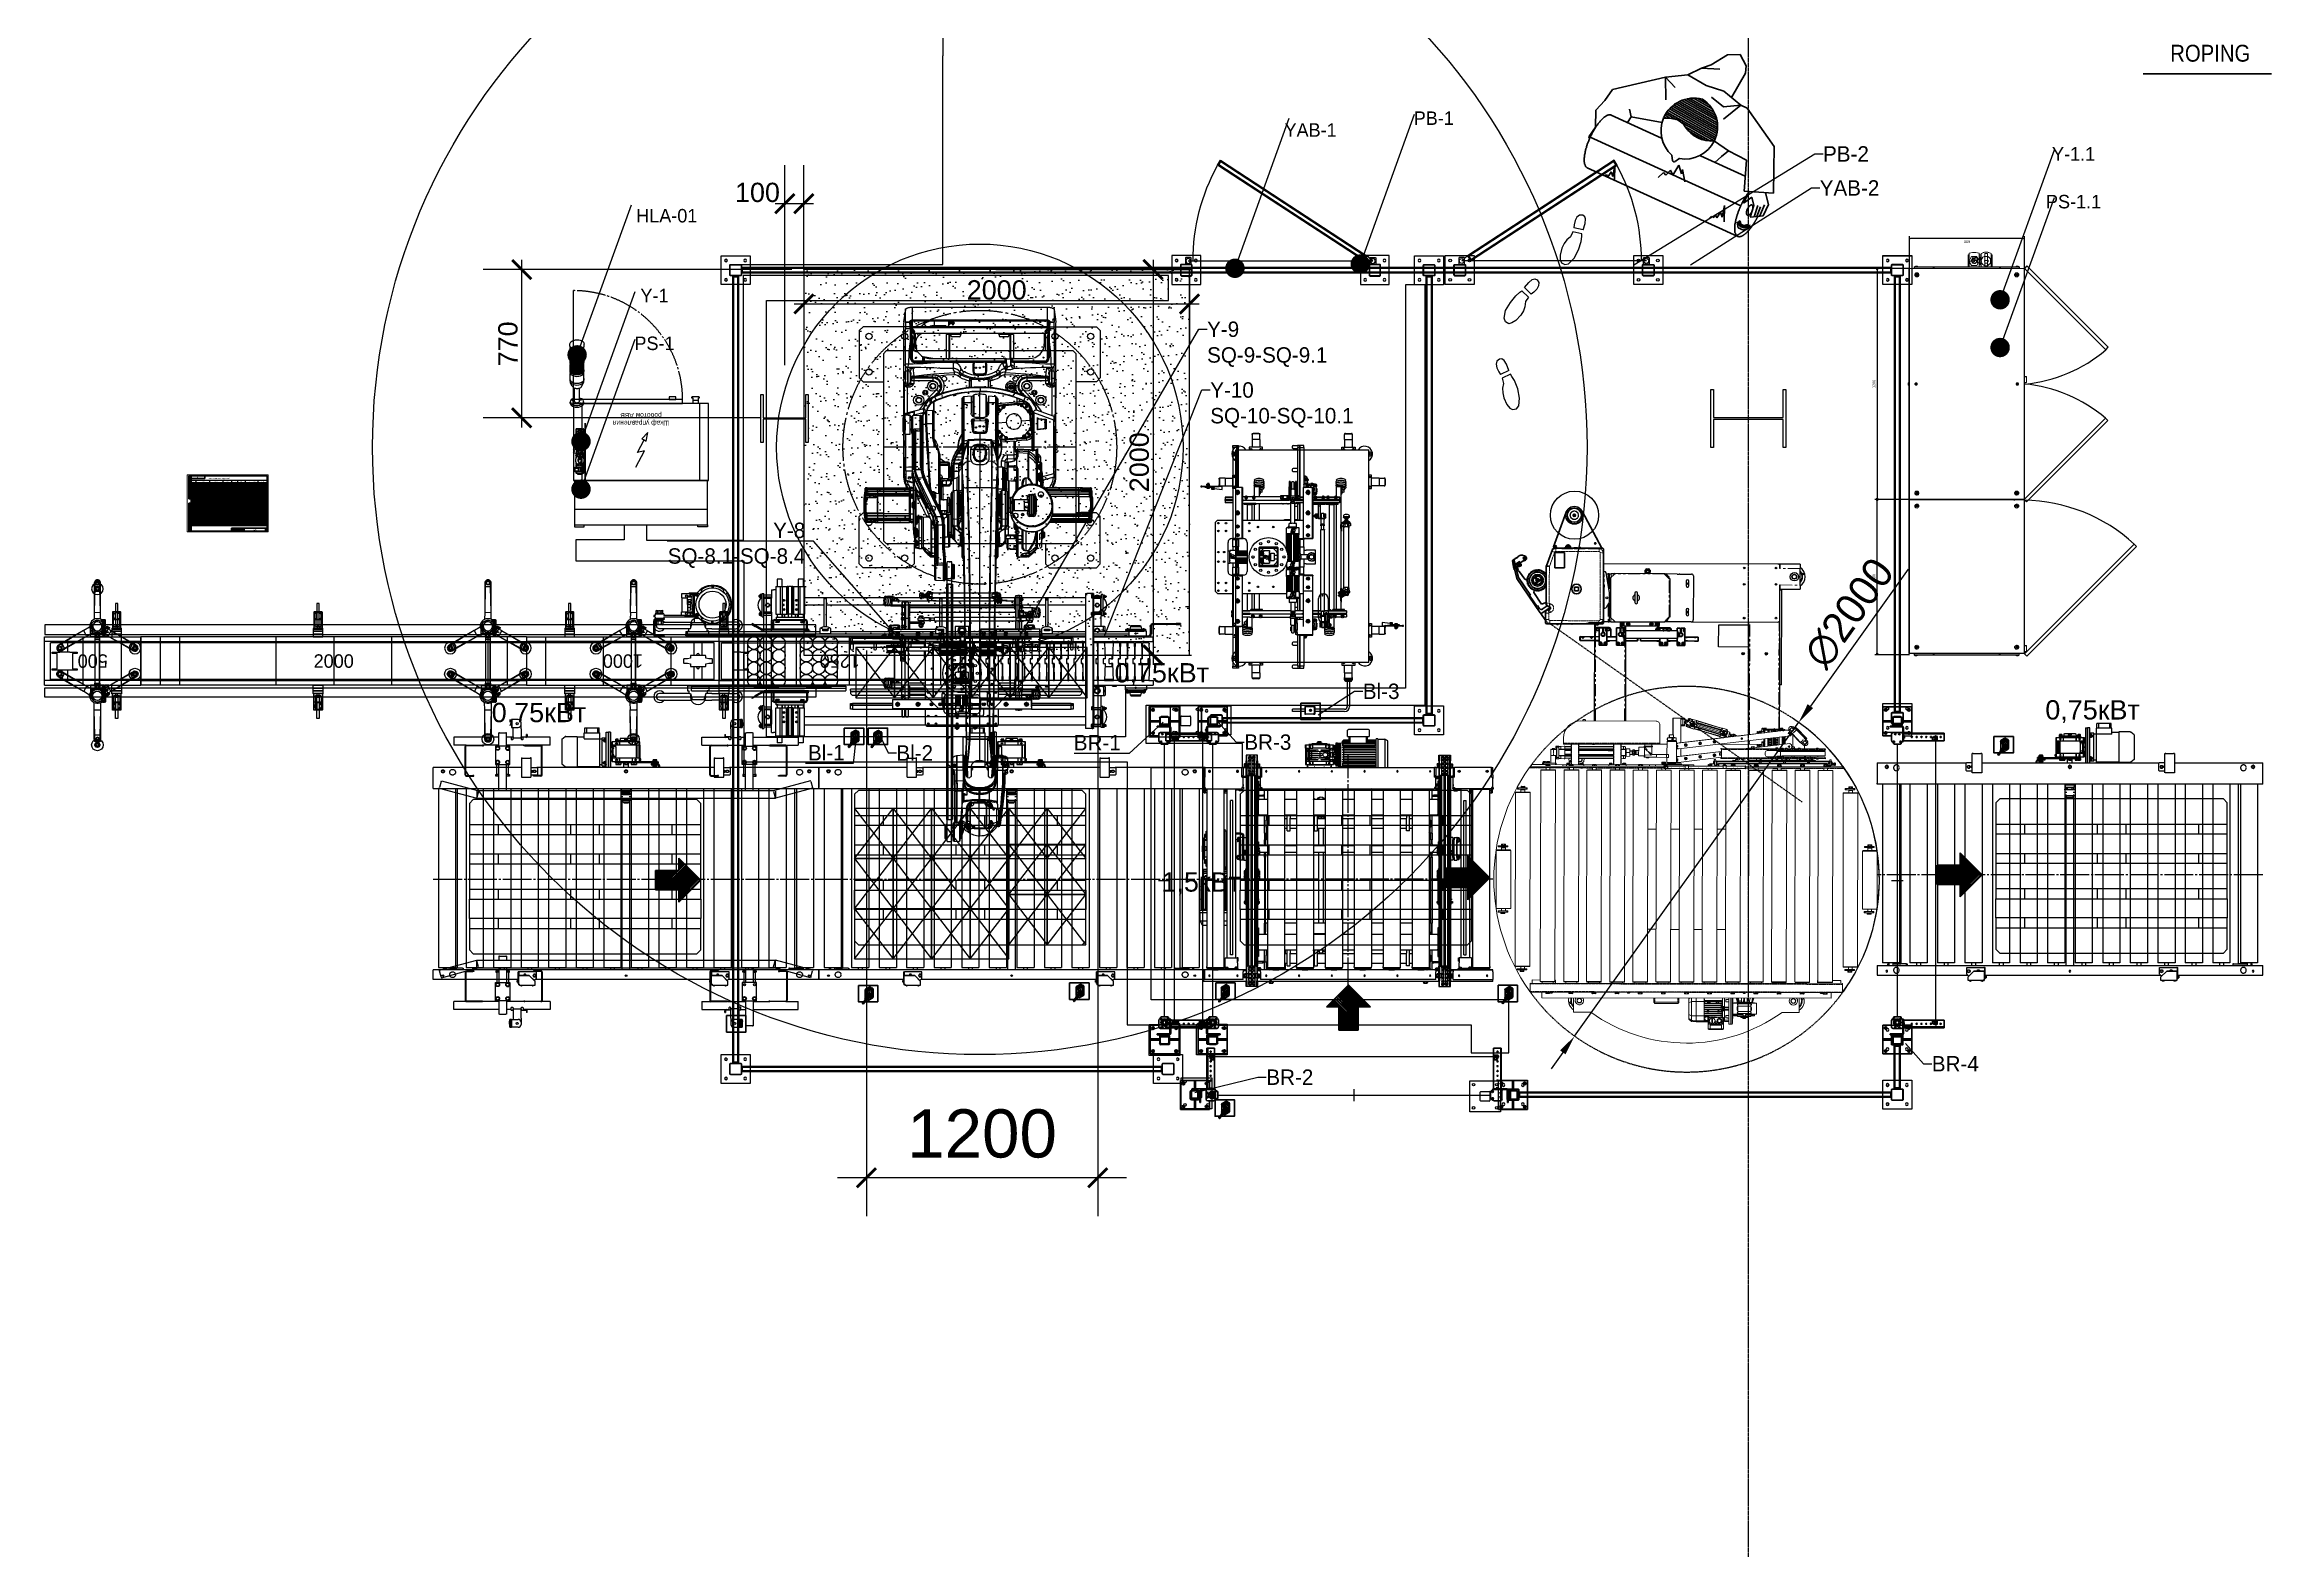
# Model space of a CAD drawing. Header units: millimetres. Extents: x -383313 to -161684, y -117025 to 99224.
# Drawn here: x -202838 to -191287, y 84945 to 92755 of the extents above; entities that cross this region are included whole.
import ezdxf
from ezdxf import colors
from ezdxf.entities.mleader import LeaderData, LeaderLine
from ezdxf.enums import TextEntityAlignment as Align
from ezdxf.math import Vec2, Vec3

# ---------------------------------------------------------------- set-up
doc = ezdxf.new("R2010")
doc.units = ezdxf.units.MM
doc.header["$MEASUREMENT"] = 0
for name, pattern in [('AM_ISO02W050', [7.5, 6, -1.5]), ('AM_ISO08W050', [18, 12, -1.5, 3, -1.5]), ('AM_ISO08W050x2', [9, 6, -0.75, 1.5, -0.75]), ('DASHED', [0.75, 0.5, -0.25]), ('ESKD_shtrih', [4, 3, -1]), ('ESKD_shtrihpunktir', [18, 15, -1, 1, -1]), ('K5LT32871', [0]), ('NASCOSTA2', [4.7625, 3.175, -1.5875]), ('PHANTOM', [12.7, 6.35, -1.27, 1.27, -1.27, 1.27, -1.27]), ('PS-GOST2.303 5', [24, 20, -1.5, 1, -1.5])]:
    doc.linetypes.add(name, pattern=pattern)
doc.layers.get('Defpoints').update_dxf_attribs({"color": 31})
for name, color, linetype in [('001__КОНСТРУКТИВ__Колонны', 14, 'Continuous'), ('001__КОНСТРУКТИВ__размеры внутр.', 7, 'Continuous'), ('08', 30, 'Continuous'), ('12', 41, 'Continuous'), ('17', 111, 'Continuous'), ('27', 200, 'Continuous'), ('box 388x234x296', 2, 'Continuous'), ('Dimension', 7, 'Continuous'), ('P-0000', 7, 'Continuous'), ('P-4ECA', 7, 'Continuous'), ('PS_Оси', 5, 'PS-GOST2.303 5'), ('PV-2BB', 7, 'Continuous'), ('PV-3401', 7, 'Continuous'), ('PV-55E8', 7, 'Continuous'), ('PV-5D2C5', 7, 'Continuous'), ('PV-6C3', 7, 'Continuous'), ('PV-CB35', 7, 'Continuous'), ('WÄNDEGEFÜLLTDICK', 7, 'Continuous'), ('Длина секции', 1, 'Continuous'), ('Конвейера КУ-190', 1, 'Continuous'), ('Крепление держателей ограждений', 101, 'Continuous'), ('Крепление опоры', 9, 'Continuous'), ('КУ-190.01.03.00_Стяжка', 7, 'Continuous'), ('Ограждения', 20, 'Continuous'), ('Робот', 30, 'Continuous'), ('ФОРМАТ всп', 1, 'Continuous')]:
    doc.layers.add(name, color=color, linetype=linetype)
for name, color, linetype, lineweight in [('1', 7, 'Continuous', 50), ('AM_0', 7, 'Continuous', 50), ('AM_3', 6, 'AM_ISO02W050', 25), ('AM_5', 3, 'Continuous', 25), ('AM_6', 2, 'Continuous', 35), ('AM_7', 4, 'AM_ISO08W050', 25), ('EPLAN100', 7, 'Continuous', 50), ('EPLAN107', 5, 'Continuous', 25), ('EPLAN578', 7, 'Continuous', 50), ('ФОРМАТ осн', 7, 'Continuous', 50)]:
    doc.layers.add(name, color=color, linetype=linetype, lineweight=lineweight)
doc.styles.add('GOSTW', font='GOSTW')
doc.styles.add('PSTUDIO', font='arial.ttf')
doc.styles.add('Tahoma', font='tahoma.ttf')
doc.styles.add('гост а', font='GOST_A.TTF', dxfattribs={"oblique": 15})
doc.styles.add('Р0_08_15', font='gostw.shx', dxfattribs={"width": 0.8, "oblique": 15})
doc.dimstyles.new('AM_ISO', dxfattribs={"dimtxt": 3.5, "dimasz": 2.5, "dimexe": 1, "dimexo": 1, "dimgap": 1.5, "dimtad": 1, "dimdsep": 46, "dimtxsty": 'Standard', "dimcen": 0, "dimclrd": 256, "dimclre": 256, "dimclrt": 2, "dimadec": 0, "dimazin": 2, "dimtp": 0.1, "dimtm": 0.1, "dimtfac": 0.71, "dimtmove": 0, "dimatfit": 3, "dimfxl": 1, "dimtzin": 0, "dimlwd": -1, "dimlwe": -1, "dimarcsym": 0})
doc.dimstyles.new('PS_TICK', dxfattribs={"dimscale": 100, "dimtxt": 2.5, "dimasz": 1, "dimexe": 2, "dimexo": 2, "dimgap": 1, "dimtad": 1, "dimdec": 0, "dimzin": 0, "dimdsep": 46, "dimtxsty": 'PSTUDIO', "dimblk": 'ARCHTICK', "dimcen": 2, "dimdle": 1.5, "dimse1": 1, "dimse2": 1, "dimadec": 0, "dimazin": 0, "dimtfac": 1, "dimtdec": 0, "dimtix": 1, "dimtmove": 1, "dimatfit": 3, "dimldrblk": 'ARCHTICK', "dimfxl": 1, "dimtolj": 1, "dimtzin": 0, "dimarcsym": 0})
doc.dimstyles.get("Standard").update_dxf_attribs({"dimtxt": 0.18, "dimasz": 0.18, "dimexe": 0.18, "dimexo": 0.0625, "dimgap": 0.09, "dimtad": 0, "dimtih": 1, "dimtoh": 1, "dimdec": 4, "dimzin": 0, "dimdsep": 46, "dimtxsty": 'Standard', "dimcen": 0.09, "dimadec": 0, "dimazin": 0, "dimtfac": 1, "dimtdec": 4, "dimtofl": 0, "dimtmove": 0, "dimatfit": 3, "dimfxl": 1, "dimtolj": 1, "dimtzin": 0, "dimarcsym": 0})

# ---------------------------------------------------------------- blocks, each defined once
blk = doc.blocks.new('oijrgoirg')
h = blk.add_hatch(color=256)
h.dxf.hatch_style = 1
h.paths.add_polyline_path([(-222101, 23328, 1), (-222000, 23328, 1)])
blk.add_line((-222050, 23328), (-221769, 24106))
blk = doc.blocks.new('паллета1')
at = {"color": 44}
for p, q in [((20, 600), (0, 580)), ((0, 580), (0, -580)), ((130, 600), (20, 600)), ((130, -600), (130, 600)), ((182.5, 600), (130, 600)), ((282.5, 600), (182.5, 600)), ((182.5, 600), (182.5, -600)), ((282.5, -600), (282.5, 600)), ((335, 600), (282.5, 600)), ((465, 600), (335, 600)), ((335, 600), (335, -600)), ((465, -600), (465, 600)), ((517.5, 600), (465, 600)), ((517.5, 600), (617.5, 600)), ((517.5, -600), (517.5, 600)), ((617.5, 600), (617.5, -600)), ((670, 600), (617.5, 600)), ((780, 600), (670, 600)), ((670, 600), (670, -600)), ((780, 600), (800, 580)), ((800, -580), (800, 580)), ((130, 450), (182.5, 450)), ((282.5, 450), (335, 450)), ((465, 450), (517.5, 450)), ((617.5, 450), (670, 450)), ((182.5, 75), (130, 75)), ((335, 75), (282.5, 75)), ((517.5, 75), (465, 75)), ((670, 75), (617.5, 75)), ((130, -75), (182.5, -75)), ((282.5, -75), (335, -75)), ((465, -75), (517.5, -75)), ((617.5, -75), (670, -75)), ((182.5, -450), (130, -450)), ((335, -450), (282.5, -450)), ((517.5, -450), (465, -450)), ((670, -450), (617.5, -450)), ((0, -580), (20, -600)), ((20, -600), (130, -600)), ((130, -600), (182.5, -600)), ((182.5, -600), (282.5, -600)), ((282.5, -600), (335, -600)), ((335, -600), (465, -600)), ((465, -600), (517.5, -600)), ((617.5, -600), (517.5, -600)), ((617.5, -600), (670, -600)), ((670, -600), (780, -600)), ((800, -580), (780, -600))]:
    blk.add_line(p, q, dxfattribs=at)
blk = doc.blocks.new('stolb 60x60')
at = {"layer": 'Ограждения'}
blk.add_lwpolyline([(360889, -283104), (361039, -283104), (361039, -282954), (360889, -282954)], close=True, dxfattribs=at)
for points in [[(360939, -283059), (360989, -283059, 0.414214), (360994, -283054), (360994, -283004, 0.414214), (360989, -282999), (360939, -282999, 0.414214), (360934, -283004), (360934, -283054, 0.414214)], [(360939, -283057), (360989, -283057, 0.414214), (360992, -283054), (360992, -283004, 0.414214), (360989, -283001), (360939, -283001, 0.414214), (360936, -283004), (360936, -283054, 0.414214)]]:
    blk.add_lwpolyline(points, format="xyb", close=True, dxfattribs=at)
for centre in [(360914, -282979), (361014, -282979), (360914, -283079), (361014, -283079)]:
    blk.add_circle(centre, 7, dxfattribs=at)
blk = doc.blocks.new('*U108')
at = {"layer": 'Ограждения'}
for points in [[(4188, -15), (105, -15), (105, 15), (4188, 15)], [(4183, -10), (110, -10), (110, 10), (4183, 10)]]:
    blk.add_lwpolyline(points, close=True, dxfattribs=at)
at = {"xscale": -1, "rotation": 180}
for p in [(-360889, -283029), (-356746, -283029)]:
    blk.add_blockref('stolb 60x60', p, dxfattribs=at)
blk = doc.blocks.new('*U111')
at = {"layer": 'Ограждения'}
for points in [[(2380, -15), (105, -15), (105, 15), (2380, 15)], [(2375, -10), (110, -10), (110, 10), (2375, 10)]]:
    blk.add_lwpolyline(points, close=True, dxfattribs=at)
at = {"xscale": -1, "rotation": 180}
for p in [(-360889, -283029), (-358554, -283029)]:
    blk.add_blockref('stolb 60x60', p, dxfattribs=at)
blk = doc.blocks.new('A$Cd2819ec4')
at = {"layer": 'AM_0'}
for p, q in [((-764, 243), (-764, 32)), ((-724, 243), (-764, 243)), ((-724, 243), (-724, 32)), ((724, 243), (724, 32)), ((724, 243), (764, 243)), ((764, 243), (764, 32)), ((-828, 75), (-900, 75)), ((-900, 75), (-900, -75)), ((-850, 17), (-850, -18)), ((-847, 14), (-850, 14)), ((-850, 13), (-847, 13)), ((-847, 11), (-850, 11)), ((-850, 2), (-847, 2)), ((-847, 17), (-847, -18)), ((-808, 25), (-842, 25)), ((-808, 22), (-842, 22)), ((-828, 45), (-828, 75)), ((-828, 75), (-822, 75)), ((-822, 45), (-828, 45)), ((-828, 45), (-828, 25)), ((-764, 75), (-822, 75)), ((-822, 75), (-822, 45)), ((-822, 25), (-822, 45)), ((-811, 20), (-804, 20)), ((-811, 20), (-811, -20)), ((-811, 2), (-803, 2)), ((-804, 20), (-803, 20)), ((-803, 20), (-803, 17)), ((-803, 10), (-803, 17)), ((-800, 10), (-803, 10)), ((-803, 10), (-803, -10)), ((-800, 24), (-800, 17)), ((-800, 10), (-800, 17)), ((-796, 17), (-800, 17)), ((-800, 10), (-800, -10)), ((-796, -38), (-796, 24)), ((-720, 32), (-792, 32)), ((-792, 28), (-763, 28)), ((-764, 32), (-764, 28)), ((-763, 28), (-758, 28)), ((-759, 28), (-720, 28)), ((-720, 28), (-720, 32)), ((-720, 28), (-720, 32)), ((-720, 28), (-720, 28)), ((720, 32), (720, 28)), ((792, 32), (720, 32)), ((720, 32), (720, 28)), ((720, 28), (758, 28)), ((724, 32), (724, 28)), ((750, 33), (750, 38)), ((758, 28), (763, 28)), ((759, 28), (759, 33)), ((763, 28), (792, 28)), ((822, 75), (764, 75)), ((764, 32), (764, 28)), ((796, 24), (796, -38)), ((796, 17), (800, 17)), ((800, 17), (800, 24)), ((800, 17), (800, 10)), ((803, 10), (800, 10)), ((800, -10), (800, 10)), ((803, 20), (804, 20)), ((803, 20), (803, 17)), ((803, 17), (803, 10)), ((803, 10), (803, -10)), ((803, 2), (811, 2)), ((804, 20), (811, 20)), ((842, 25), (808, 25)), ((842, 22), (808, 22)), ((811, 20), (811, -20)), ((822, 45), (822, 75)), ((822, 75), (828, 75)), ((828, 45), (822, 45)), ((822, 45), (822, 25)), ((900, 75), (828, 75)), ((828, 75), (828, 45)), ((828, 25), (828, 45)), ((847, -18), (847, 17)), ((847, 14), (850, 14)), ((847, 11), (850, 11)), ((850, 9), (847, 9)), ((850, -18), (850, 17)), ((900, -75), (900, 75)), ((-900, -75), (-828, -75)), ((-850, -9), (-847, -9)), ((-847, -11), (-850, -11)), ((-847, -14), (-850, -14)), ((-842, -22), (-808, -22)), ((-842, -25), (-808, -25)), ((-828, -25), (-828, -45)), ((-828, -75), (-828, -45)), ((-828, -45), (-822, -45)), ((-822, -75), (-828, -75)), ((-822, -45), (-822, -25)), ((-822, -45), (-822, -75)), ((-822, -75), (-764, -75)), ((-811, -2), (-803, -2)), ((-811, -20), (-804, -20)), ((-804, -20), (-803, -20)), ((-803, -18), (-803, -10)), ((-803, -10), (-800, -10)), ((-803, -18), (-803, -20)), ((-800, -18), (-800, -10)), ((-800, -18), (-800, -38)), ((-796, -33), (-800, -33)), ((-800, -38), (-796, -38)), ((-764, -75), (-750, -75)), ((-750, -75), (-750, -30)), ((750, -30), (750, -75)), ((750, -75), (764, -75)), ((764, -75), (822, -75)), ((796, -33), (800, -33)), ((796, -38), (800, -38)), ((800, -10), (800, -18)), ((800, -10), (803, -10)), ((800, -38), (800, -18)), ((803, -2), (811, -2)), ((803, -10), (803, -18)), ((803, -18), (803, -20)), ((803, -20), (804, -20)), ((804, -20), (811, -20)), ((808, -22), (842, -22)), ((808, -25), (842, -25)), ((822, -25), (822, -45)), ((822, -75), (822, -45)), ((822, -45), (828, -45)), ((828, -75), (822, -75)), ((828, -45), (828, -25)), ((828, -45), (828, -75)), ((828, -75), (900, -75)), ((850, -2), (847, -2)), ((847, -11), (850, -11)), ((850, -13), (847, -13)), ((847, -14), (850, -14))]:
    blk.add_line(p, q, dxfattribs=at)
for centre, radius in [((-744, 200), 5), ((-744, 225), 3), ((-744, 200), 2.75), ((-744, 200), 3), ((-744, 175), 3), ((-744, 150), 3), ((-744, 125), 3), ((744, 200), 5), ((744, 225), 3), ((744, 200), 3), ((744, 200), 2.75), ((744, 175), 3), ((744, 150), 3), ((744, 125), 3), ((-885, 60), 6.5), ((-885, 60), 4.5), ((-885, 60), 5), ((-885, 60), 4), ((-885, 60), 4.11), ((-765, 60), 4.5), ((-765, 60), 4), ((-765, 60), 4.11), ((-744, 100), 3), ((-744, 75), 3), ((744, 100), 3), ((744, 75), 3), ((765, 60), 4.5), ((765, 60), 4), ((765, 60), 4.11), ((885, 60), 6.5), ((885, 60), 5), ((885, 60), 4.5), ((885, 60), 4), ((885, 60), 4.11), ((-885, -60), 6.5), ((-885, -60), 5), ((-885, -60), 4.5), ((-885, -60), 4), ((-885, -60), 4.11), ((-765, -60), 4.5), ((-765, -60), 4), ((-765, -60), 4.11), ((765, -60), 4.5), ((765, -60), 4), ((765, -60), 4.11), ((885, -60), 6.5), ((885, -60), 5), ((885, -60), 4.5), ((885, -60), 4), ((885, -60), 4.11)]:
    blk.add_circle(centre, radius, dxfattribs=at)
for centre, radius, start, end in [((-842, 17), 7.5, 90, 180), ((-842, 17), 4.5, 90, 180), ((-808, 17), 7.5, 0, 90), ((-808, 17), 4.5, 0, 90), ((-792, 24), 8, 90, 180), ((-792, 24), 4, 90, 180), ((-765, 60), 6.5, 83.0635, 276.9365), ((-765, 60), 5, 80.9672, 279.0328), ((765, 60), 6.5, 263.0635, 96.9365), ((765, 60), 5, 260.9672, 99.0328), ((792, 24), 8, 0, 90), ((792, 24), 4, 0, 90), ((808, 17), 7.5, 90, 180), ((808, 17), 4.5, 90, 180), ((842, 17), 7.5, 0, 90), ((842, 17), 4.5, 0, 90), ((-842, -18), 7.5, 180, 270), ((-842, -18), 4.5, 180, 270), ((-808, -18), 4.5, 270, 0), ((-808, -18), 7.5, 270, 0), ((-765, -60), 6.5, 83.0635, 276.9365), ((-765, -60), 5, 80.9672, 279.0328), ((-765, -60), 6.5, 276.9365, 83.0635), ((-765, -60), 5, 279.0328, 80.9672), ((765, -60), 6.5, 96.9365, 263.0635), ((765, -60), 5, 99.0328, 260.9672), ((765, -60), 6.5, 263.0635, 96.9365), ((765, -60), 5, 260.9672, 99.0328), ((808, -18), 7.5, 180, 270), ((808, -18), 4.5, 180, 270), ((842, -18), 4.5, 270, 0), ((842, -18), 7.5, 270, 0)]:
    blk.add_arc(centre, radius, start, end, dxfattribs=at)
at = {"layer": 'AM_3'}
for p, q in [((-759, 243), (-759, 28)), ((759, 243), (759, 28)), ((-746, 207), (-746, 205)), ((-746, 195), (-746, 187)), ((-746, 187), (-738, 180)), ((-725, 208), (-745, 208)), ((-744, 194), (-742, 194)), ((-744, 188), (-744, 194)), ((-744, 194), (-744, 189)), ((-742, 194), (-744, 194)), ((-744, 189), (-742, 189)), ((-739, 183), (-744, 188)), ((-744, 185), (-742, 186)), ((-742, 194), (-739, 198)), ((-742, 189), (-742, 194)), ((-741, 182), (-740, 184)), ((-739, 206), (-739, 182)), ((-739, 206), (-738, 206)), ((-739, 205), (-738, 205)), ((-739, 198), (-739, 205)), ((-738, 183), (-739, 183)), ((-739, 182), (-738, 182)), ((-738, 206), (-738, 182)), ((-738, 206), (-736, 206)), ((-738, 205), (-738, 206)), ((-738, 205), (-737, 205)), ((-738, 200), (-737, 200)), ((-738, 199), (-737, 199)), ((-738, 194), (-737, 194)), ((-738, 182), (-738, 183)), ((-736, 182), (-738, 182)), ((-738, 180), (-728, 180)), ((-737, 199), (-737, 205)), ((-737, 205), (-732, 205)), ((-737, 200), (-732, 200)), ((-737, 194), (-737, 199)), ((-737, 199), (-732, 199)), ((-737, 194), (-732, 194)), ((-736, 206), (-736, 205)), ((-736, 205), (-735, 205)), ((-736, 183), (-736, 182)), ((-735, 183), (-736, 183)), ((-730, 206), (-735, 206)), ((-735, 206), (-735, 204)), ((-735, 206), (-729, 206)), ((-735, 205), (-735, 206)), ((-735, 204), (-730, 204)), ((-730, 184), (-735, 184)), ((-735, 184), (-735, 182)), ((-735, 182), (-735, 183)), ((-735, 182), (-730, 182)), ((-728, 182), (-735, 182)), ((-730, 204), (-730, 206)), ((-730, 182), (-730, 184)), ((-729, 206), (-729, 204)), ((-729, 204), (-727, 204)), ((-729, 194), (-729, 190)), ((-727, 194), (-729, 194)), ((-729, 190), (-725, 190)), ((-727, 206), (-727, 192)), ((-725, 206), (-727, 206)), ((-727, 206), (-725, 206)), ((-727, 204), (-727, 206)), ((-727, 192), (-727, 194)), ((-727, 192), (-725, 192)), ((-725, 192), (-727, 192)), ((-727, 190), (-727, 185)), ((-725, 190), (-727, 190)), ((-727, 185), (-725, 185)), ((-726, 199), (-724, 199)), ((-725, 192), (-725, 206)), ((-725, 204), (-724, 205)), ((-725, 206), (-725, 204)), ((-724, 192), (-725, 194)), ((-725, 194), (-725, 192)), ((-725, 185), (-725, 190)), ((-725, 190), (-725, 184)), ((-724, 184), (-724, 207)), ((724, 207), (724, 184)), ((724, 205), (725, 204)), ((725, 194), (724, 192)), ((745, 208), (725, 208)), ((725, 206), (725, 192)), ((725, 206), (725, 206)), ((727, 206), (725, 206)), ((725, 204), (725, 206)), ((725, 206), (727, 206)), ((727, 202), (725, 202)), ((727, 199), (725, 199)), ((727, 197), (725, 197)), ((725, 192), (725, 194)), ((725, 192), (725, 192)), ((725, 192), (727, 192)), ((727, 192), (725, 192)), ((725, 185), (725, 190)), ((725, 190), (727, 190)), ((725, 184), (725, 190)), ((725, 190), (729, 190)), ((727, 185), (725, 185)), ((727, 192), (727, 206)), ((727, 206), (727, 204)), ((727, 204), (729, 204)), ((727, 197), (727, 202)), ((729, 194), (727, 194)), ((727, 194), (727, 192)), ((727, 190), (727, 185)), ((735, 182), (728, 182)), ((728, 180), (738, 180)), ((729, 204), (729, 206)), ((729, 206), (735, 206)), ((729, 190), (729, 194)), ((730, 206), (735, 206)), ((730, 204), (730, 206)), ((735, 204), (730, 204)), ((730, 184), (735, 184)), ((730, 182), (730, 184)), ((735, 182), (730, 182)), ((737, 205), (732, 205)), ((737, 200), (732, 200)), ((737, 199), (732, 199)), ((737, 194), (732, 194)), ((735, 206), (735, 204)), ((735, 206), (735, 205)), ((735, 205), (736, 205)), ((735, 184), (735, 182)), ((736, 183), (735, 183)), ((735, 183), (735, 182)), ((736, 205), (736, 206)), ((736, 206), (738, 206)), ((736, 182), (736, 183)), ((738, 182), (736, 182)), ((737, 205), (737, 199)), ((738, 205), (737, 205)), ((738, 200), (737, 200)), ((737, 199), (737, 194)), ((738, 199), (737, 199)), ((738, 194), (737, 194)), ((738, 182), (738, 206)), ((739, 206), (738, 206)), ((738, 206), (738, 205)), ((738, 205), (739, 205)), ((738, 180), (746, 187)), ((739, 183), (738, 183)), ((738, 183), (738, 182)), ((739, 182), (738, 182)), ((739, 182), (739, 206)), ((739, 205), (739, 198)), ((739, 198), (742, 194)), ((744, 188), (739, 183)), ((741, 182), (740, 184)), ((742, 189), (742, 194)), ((742, 194), (744, 194)), ((742, 194), (744, 194)), ((744, 189), (742, 189)), ((744, 185), (742, 186)), ((744, 194), (744, 189)), ((744, 194), (744, 188)), ((746, 205), (746, 207)), ((746, 187), (746, 195)), ((-750, 75), (-764, 75)), ((-724, 33), (-759, 33)), ((-759, 28), (-759, 33)), ((-750, 28), (-750, 75)), ((-750, 38), (-738, 38)), ((-750, 38), (-750, 33)), ((-748, 33), (-748, 28)), ((-741, 33), (-741, 28)), ((-738, 38), (-738, 33)), ((-724, 32), (-724, 28)), ((724, 33), (759, 33)), ((750, 38), (738, 38)), ((738, 33), (738, 38)), ((741, 28), (741, 33)), ((748, 28), (748, 33)), ((764, 75), (750, 75)), ((750, 75), (750, 28))]:
    blk.add_line(p, q, dxfattribs=at)
for centre, radius, start, end in [((-744, 200), 5.44, 105.3405, 254.6595), ((-744, 200), 5.45, 105.3921, 254.6079), ((-745, 207), 1, 90, 180), ((-732, 202), 2.5, 270, 90), ((-732, 197), 2.5, 270, 90), ((-728, 184), 2.5, 270, 0), ((-728, 184), 4, 270, 331.045), ((-725, 207), 1, 60, 90), ((-725, 207), 1, 0, 60), ((-728, 184), 4, 331.045, 0), ((725, 207), 1, 90, 180), ((728, 184), 4, 180, 270), ((728, 184), 2.5, 180, 270), ((732, 202), 2.5, 90, 270), ((732, 197), 2.5, 90, 270), ((745, 207), 1, 0, 90), ((744, 200), 5.44, 285.3405, 74.6595), ((744, 200), 5.45, 285.3921, 74.6079), ((-765, 60), 6.5, 276.9365, 83.0635), ((-765, 60), 5, 279.0328, 80.9672), ((765, 60), 6.5, 96.9365, 263.0635), ((765, 60), 5, 99.0328, 260.9672)]:
    blk.add_arc(centre, radius, start, end, dxfattribs=at)
at = {"layer": 'AM_6'}
for p, q in [((-767, -21), (-767, 20)), ((-758, 30), (-728, 30)), ((-710, 0), (-707, 0)), ((-709, 19), (-708, 19)), ((-707, 17), (-707, -17)), ((707, -17), (707, 17)), ((708, 19), (709, 19)), ((720, 28), (720, 28)), ((728, 30), (758, 30)), ((767, 20), (767, -21)), ((-728, -30), (-758, -30)), ((-708, -19), (-709, -19)), ((710, 0), (707, 0)), ((709, -19), (708, -19)), ((758, -30), (728, -30))]:
    blk.add_line(p, q, dxfattribs=at)
for centre in [(-760, 10), (-719, 17), (719, 17), (760, 10), (-760, -11), (-719, -18), (719, -18), (760, -11)]:
    blk.add_circle(centre, 4, dxfattribs=at)
at = {"layer": 'AM_6', "color": 3}
for radius in [19, 16, 9]:
    blk.add_circle((737, 0), radius, dxfattribs=at)
at = {"layer": 'AM_6'}
for centre, radius, start, end in [((-758, 20), 9.5, 90, 180), ((-728, 13), 16.6, 24.7698, 91.213), ((-715, 4), 17, 68.2946, 82.0543), ((-710, 17), 2.56, 4.9071, 63.3507), ((710, 17), 2.55, 116.5146, 176.8543), ((715, 4), 17, 97.9457, 111.7054), ((728, 13), 16.6, 88.787, 155.2302), ((758, 20), 9.5, 0, 90), ((-758, -21), 9.5, 180, 270), ((-728, -13), 16.6, 268.787, 335.2302), ((-715, -4), 17, 277.9457, 291.7054), ((-710, -17), 2.55, 296.5146, 356.8543), ((710, -17), 2.56, 184.9071, 243.3507), ((715, -4), 17, 248.2946, 262.0543), ((728, -13), 16.6, 204.7698, 271.213), ((758, -21), 9.5, 270, 0)]:
    blk.add_arc(centre, radius, start, end, dxfattribs=at)
at = {"layer": 'AM_7'}
for p, q in [((725, 199), (-723, 199)), ((707, 0), (-709, 0)), ((0, -31), (0, 31))]:
    blk.add_line(p, q, dxfattribs=at)
blk = doc.blocks.new('*U110')
at = {"layer": 'Ограждения'}
for points in [[(2288, -15), (105, -15), (105, 15), (2288, 15)], [(2283, -10), (110, -10), (110, 10), (2283, 10)]]:
    blk.add_lwpolyline(points, close=True, dxfattribs=at)
at = {"xscale": -1, "rotation": 180}
for p in [(-360889, -283029), (-358646, -283029)]:
    blk.add_blockref('stolb 60x60', p, dxfattribs=at)
blk = doc.blocks.new('*U112')
at = {"layer": 'Ограждения'}
for p, q in [((0, 429), (0, -529)), ((0, -529), (-26, -498))]:
    blk.add_line(p, q, dxfattribs=at)
for points in [[(-28, 364), (-28, 514), (122, 514), (122, 364)], [(-1, -483), (-497, 277), (-523, 262), (-26, -498)], [(-7, -481), (-499, 270), (-516, 260), (-25, -491)], [(-28, -614), (-28, -464), (122, -464), (122, -614)]]:
    blk.add_lwpolyline(points, close=True, dxfattribs=at)
for points in [[(18, 414), (18, 464, -0.414214), (22, 469), (72, 469, -0.414214), (78, 464), (78, 414, -0.414214), (72, 409), (22, 409, -0.414214)], [(20, 414), (20, 464, -0.414214), (22, 467), (72, 467, -0.414214), (76, 464), (76, 414, -0.414214), (72, 411), (22, 411, -0.414214)], [(18, 444), (18, 414), (-14, 414, -0.414214), (-18, 418), (-18, 440, -0.414214), (-14, 444)], [(18, -544), (18, -514), (-14, -514, 0.414214), (-18, -518), (-18, -540, 0.414214), (-14, -544)], [(18, -564), (18, -514, -0.414214), (22, -509), (72, -509, -0.414214), (78, -514), (78, -564, -0.414214), (72, -569), (22, -569, -0.414214)], [(20, -564), (20, -514, -0.414214), (22, -511), (72, -511, -0.414214), (76, -514), (76, -564, -0.414214), (72, -567), (22, -567, -0.414214)]]:
    blk.add_lwpolyline(points, format="xyb", close=True, dxfattribs=at)
for centre, radius in [((-2, 489), 7), ((98, 489), 7), ((0, 429), 12.5), ((-2, 389), 7), ((98, 389), 7), ((0, -529), 12.5), ((-2, -489), 7), ((98, -489), 7), ((-2, -589), 7), ((98, -589), 7)]:
    blk.add_circle(centre, radius, dxfattribs=at)
blk.add_arc((0, -629), 1033, 90, 118.7522, dxfattribs=at)
blk = doc.blocks.new('*U113')
at = {"layer": 'Ограждения'}
for points in [[(6071, -15), (105, -15), (105, 15), (6071, 15)], [(6066, -10), (110, -10), (110, 10), (6066, 10)]]:
    blk.add_lwpolyline(points, close=True, dxfattribs=at)
at = {"xscale": -1, "rotation": 180}
for p in [(-360889, -283029), (-354863, -283029)]:
    blk.add_blockref('stolb 60x60', p, dxfattribs=at)
blk = doc.blocks.new('*U115')
at = {"layer": 'Ограждения'}
for points in [[(2368, -15), (105, -15), (105, 15), (2368, 15)], [(2363, -10), (110, -10), (110, 10), (2363, 10)]]:
    blk.add_lwpolyline(points, close=True, dxfattribs=at)
at = {"xscale": -1, "rotation": 180}
for p in [(-360889, -283029), (-358565, -283029)]:
    blk.add_blockref('stolb 60x60', p, dxfattribs=at)
blk = doc.blocks.new('Шкаф управления роботом ABB')
at = {"layer": 'Робот'}
for p, q in [((-345, -80), (345, -80)), ((-305, -230), (-305, -630)), ((305, -230), (305, -630)), ((-296, -647), (-296, -630)), ((-269, -647), (-269, -630)), ((350, -630), (353, -630)), ((350, -650), (350, -1215)), ((353, -630), (353, -645))]:
    blk.add_line(p, q, dxfattribs=at)
for points in [[(-345, 0), (-345, 10), (-295, 10), (-295, 0)], [(345, 0), (345, 10), (295, 10), (295, 0)], [(28, -300), (-18, -385), (18, -375), (-15, -441), (-27, -435), (-34, -479), (-3, -447), (-15, -441)]]:
    blk.add_lwpolyline(points, dxfattribs=at)
for points in [[(-345, -230), (345, -230), (345, 0), (-345, 0)], [(-350, -630), (350, -630), (350, -230), (-350, -230)], [(-215, -650), (350, -650), (350, -630), (-215, -630)], [(-180, -665), (-145, -665), (-145, -650), (-180, -650)]]:
    blk.add_lwpolyline(points, close=True, dxfattribs=at)
blk.add_lwpolyline([(-298, -647), (-298, -659), (-302, -659, 0.414214), (-302, -660), (-302, -661, 0.414214), (-298, -665), (-266, -665, 0.414214), (-262, -661), (-262, -660, 0.414214), (-264, -659), (-268, -659), (-268, -647)], format="xyb", close=True, dxfattribs=at)
blk.add_circle((355, -650), 2.5, dxfattribs=at)
at = {"layer": 'Робот', "linetype": 'ESKD_shtrihpunktir', "ltscale": 10}
blk.add_arc((350, -650), 565, 180, 270, dxfattribs=at)
at = {"layer": 'Робот'}
blk.add_arc((355, -650), 5, 180, 113.5782, dxfattribs=at)
for s, p in [('Шкаф управления', (0, -540)), ('роботом ABB', (0, -580))]:
    blk.add_text(s, height=25, dxfattribs=at).set_placement(p, align=Align.CENTER)
blk = doc.blocks.new('ККМ-2.2.00.00.00 Пьедестал')
at = {"color": 140}
for p, q in [((-625, 105), (-605, 125)), ((-605, 125), (-360, 125)), ((-360, 125), (-340, 105)), ((340, 105), (360, 125)), ((605, 125), (360, 125)), ((605, 125), (625, 105)), ((-625, -140), (-625, 105)), ((-485, 0), (-500, -15)), ((485, 0), (-485, 0)), ((-340, 105), (-340, 0)), ((340, 105), (340, 0)), ((500, -15), (485, 0)), ((625, -140), (625, 105)), ((-500, -15), (-500, -985)), ((500, -985), (500, -15)), ((-605, -160), (-625, -140)), ((-500, -160), (-605, -160)), ((500, -160), (605, -160)), ((625, -140), (605, -160)), ((-625, -860), (-605, -840)), ((-625, -860), (-625, -1105)), ((-500, -840), (-605, -840)), ((500, -840), (605, -840)), ((605, -840), (625, -860)), ((625, -860), (625, -1105)), ((-500, -985), (-485, -1000)), ((-485, -1000), (485, -1000)), ((-340, -1105), (-340, -1000)), ((340, -1105), (340, -1000)), ((485, -1000), (500, -985)), ((-605, -1125), (-625, -1105)), ((-605, -1125), (-360, -1125)), ((-340, -1105), (-360, -1125)), ((360, -1125), (340, -1105)), ((605, -1125), (360, -1125)), ((625, -1105), (605, -1125))]:
    blk.add_line(p, q, dxfattribs=at)
at = {"color": 1, "linetype": 'ESKD_shtrihpunktir', "ltscale": 10}
blk.add_line((0, 0), (0, -1000), dxfattribs=at)
at = {"color": 140}
for centre, radius in [((-575, 75), 16.5), ((-390, 75), 16.5), ((390, 75), 16.5), ((575, 75), 16.5), ((-575, -110), 16.5), ((575, -110), 16.5), ((-244, -183), 13), ((244, -183), 13), ((-355, -315), 13), ((-317, -256), 13), ((317, -256), 13), ((355, -315), 13), ((-355, -685), 13), ((355, -685), 13), ((-317, -744), 13), ((-244, -817), 13), ((244, -817), 13), ((317, -744), 13), ((-575, -890), 16.5), ((575, -890), 16.5), ((-575, -1075), 16.5), ((-390, -1075), 16.5), ((390, -1075), 16.5), ((575, -1075), 16.5)]:
    blk.add_circle(centre, radius, dxfattribs=at)
blk = doc.blocks.new('*U118')
at = {"layer": 'Ограждения'}
for points in [[(331, -15), (105, -15), (105, 15), (331, 15)], [(326, -10), (110, -10), (110, 10), (326, 10)]]:
    blk.add_lwpolyline(points, close=True, dxfattribs=at)
at = {"xscale": -1, "rotation": 180}
for p in [(-360889, -283029), (-360603, -283029)]:
    blk.add_blockref('stolb 60x60', p, dxfattribs=at)
blk = doc.blocks.new('U192')
at = {"layer": '1', "color": 7, "linetype": 'K5LT32871', "lineweight": 50}
for p, q in [((-41242, 23329), (-40462, 23685)), ((-40467, 23681), (-40468, 23680)), ((-40466, 23682), (-40467, 23681)), ((-40464, 23683), (-40466, 23682)), ((-40463, 23684), (-40464, 23683)), ((-40462, 23685), (-40463, 23684)), ((-40460, 23686), (-40462, 23685)), ((-40459, 23686), (-40460, 23686)), ((-40457, 23686), (-40459, 23686)), ((-40455, 23687), (-40457, 23686)), ((-40454, 23687), (-40455, 23687)), ((-40452, 23687), (-40454, 23687)), ((-40451, 23686), (-40452, 23687)), ((-40449, 23686), (-40451, 23686)), ((-40447, 23686), (-40449, 23686)), ((-40446, 23685), (-40447, 23686)), ((-40444, 23685), (-40446, 23685)), ((-40443, 23684), (-40444, 23685)), ((-40441, 23684), (-40443, 23684)), ((-40440, 23683), (-40441, 23684)), ((-40438, 23682), (-40440, 23683)), ((-40437, 23682), (-40438, 23682)), ((-40435, 23681), (-40437, 23682)), ((-40434, 23680), (-40435, 23681)), ((-40597, 23580), (-40614, 23595)), ((-40577, 23574), (-40590, 23589)), ((-40570, 23588), (-40577, 23574)), ((-40552, 23559), (-40570, 23588)), ((-40543, 23585), (-40552, 23559)), ((-40531, 23524), (-40543, 23585)), ((-40533, 23609), (-40531, 23524)), ((-40476, 23659), (-40477, 23658)), ((-40477, 23658), (-40477, 23656)), ((-40477, 23656), (-40477, 23654)), ((-40477, 23654), (-40477, 23652)), ((-40477, 23652), (-40477, 23649)), ((-40477, 23649), (-40477, 23647)), ((-40477, 23647), (-40477, 23645)), ((-40477, 23645), (-40477, 23643)), ((-40477, 23643), (-40477, 23641)), ((-40477, 23641), (-40477, 23639)), ((-40477, 23639), (-40477, 23636)), ((-40477, 23636), (-40477, 23634)), ((-40477, 23634), (-40477, 23632)), ((-40477, 23632), (-40477, 23630)), ((-40477, 23630), (-40476, 23628)), ((-40475, 23666), (-40476, 23664)), ((-40476, 23664), (-40476, 23662)), ((-40476, 23662), (-40476, 23661)), ((-40476, 23661), (-40476, 23659)), ((-40476, 23628), (-40476, 23626)), ((-40476, 23626), (-40476, 23623)), ((-40476, 23623), (-40476, 23621)), ((-40476, 23621), (-40475, 23619)), ((-40474, 23669), (-40475, 23667)), ((-40475, 23667), (-40475, 23666)), ((-40475, 23619), (-40475, 23617)), ((-40475, 23617), (-40475, 23615)), ((-40475, 23615), (-40474, 23613)), ((-40473, 23672), (-40474, 23670)), ((-40474, 23670), (-40474, 23669)), ((-40474, 23613), (-40474, 23611)), ((-40474, 23611), (-40474, 23609)), ((-40474, 23609), (-40473, 23607)), ((-40472, 23673), (-40473, 23672)), ((-40473, 23607), (-40473, 23604)), ((-40473, 23604), (-40472, 23602)), ((-40471, 23676), (-40472, 23675)), ((-40472, 23675), (-40472, 23673)), ((-40472, 23602), (-40472, 23600)), ((-40472, 23600), (-40471, 23598)), ((-40470, 23678), (-40471, 23676)), ((-40471, 23598), (-40471, 23596)), ((-40471, 23596), (-40470, 23594)), ((-40469, 23679), (-40470, 23678)), ((-40470, 23594), (-40470, 23592)), ((-40470, 23592), (-40469, 23590)), ((-40468, 23680), (-40469, 23679)), ((-40469, 23590), (-40469, 23588)), ((-40469, 23588), (-40468, 23586)), ((-40468, 23586), (-40468, 23584)), ((-40468, 23584), (-40467, 23582)), ((-40467, 23582), (-40467, 23581)), ((-40467, 23581), (-40466, 23579)), ((-40466, 23579), (-40465, 23577)), ((-40465, 23577), (-40465, 23575)), ((-40465, 23575), (-40464, 23573)), ((-40464, 23612), (-40459, 23640)), ((-40464, 23573), (-40464, 23571)), ((-40464, 23571), (-40463, 23569)), ((-40463, 23569), (-40462, 23567)), ((-40462, 23567), (-40462, 23565)), ((-40461, 23607), (-40450, 23634)), ((-40459, 23640), (-40431, 23653)), ((-40455, 23602), (-40447, 23628)), ((-40450, 23634), (-40429, 23641)), ((-40450, 23605), (-40445, 23622)), ((-40447, 23628), (-40430, 23634)), ((-40445, 23622), (-40431, 23629)), ((-40433, 23679), (-40434, 23680)), ((-40431, 23678), (-40433, 23679)), ((-40430, 23677), (-40431, 23678)), ((-40431, 23653), (-40403, 23640)), ((-40431, 23629), (-40407, 23623)), ((-40428, 23676), (-40430, 23677)), ((-40430, 23634), (-40397, 23627)), ((-40429, 23641), (-40397, 23633)), ((-40426, 23675), (-40428, 23676)), ((-40425, 23674), (-40426, 23675)), ((-40423, 23672), (-40425, 23674)), ((-40421, 23671), (-40423, 23672)), ((-40420, 23669), (-40421, 23671)), ((-40418, 23668), (-40420, 23669)), ((-40416, 23666), (-40418, 23668)), ((-40415, 23665), (-40416, 23666)), ((-40415, 23571), (-40416, 23570)), ((-40416, 23570), (-40416, 23569)), ((-40416, 23569), (-40416, 23568)), ((-40416, 23569), (-40416, 23569)), ((-40416, 23568), (-40416, 23567)), ((-40416, 23567), (-40416, 23566)), ((-40416, 23567), (-40416, 23567)), ((-40416, 23566), (-40416, 23565)), ((-40413, 23663), (-40415, 23665)), ((-40414, 23573), (-40415, 23572)), ((-40415, 23572), (-40415, 23571)), ((-40415, 23572), (-40415, 23572)), ((-40415, 23571), (-40415, 23571)), ((-40413, 23574), (-40414, 23573)), ((-40414, 23573), (-40414, 23573)), ((-40414, 23573), (-40414, 23573)), ((-40412, 23662), (-40413, 23663)), ((-40413, 23574), (-40413, 23574)), ((-40412, 23574), (-40413, 23574)), ((-40410, 23660), (-40412, 23662)), ((-40411, 23575), (-40412, 23575)), ((-40412, 23575), (-40412, 23574)), ((-40412, 23575), (-40412, 23575)), ((-40411, 23575), (-40411, 23575)), ((-40410, 23575), (-40411, 23575)), ((-40409, 23659), (-40410, 23660)), ((-40410, 23576), (-40410, 23575)), ((-40409, 23576), (-40410, 23576)), ((-40407, 23657), (-40409, 23659)), ((-40409, 23576), (-40409, 23576)), ((-40408, 23576), (-40409, 23576)), ((-40407, 23575), (-40408, 23576)), ((-40406, 23655), (-40407, 23657)), ((-40407, 23575), (-40407, 23575)), ((-40406, 23575), (-40407, 23575)), ((-40404, 23654), (-40406, 23655)), ((-40406, 23575), (-40406, 23575)), ((-40405, 23575), (-40406, 23575)), ((-40404, 23574), (-40405, 23575)), ((-40403, 23652), (-40404, 23654)), ((-40404, 23574), (-40404, 23574)), ((-40403, 23574), (-40404, 23574)), ((-40402, 23651), (-40403, 23652)), ((-40403, 23573), (-40403, 23574)), ((-40402, 23573), (-40403, 23573)), ((-40400, 23649), (-40402, 23651)), ((-40401, 23573), (-40402, 23573)), ((-40401, 23572), (-40401, 23573)), ((-40400, 23572), (-40401, 23572)), ((-40399, 23647), (-40400, 23649)), ((-40400, 23571), (-40400, 23572)), ((-40399, 23571), (-40400, 23571)), ((-40398, 23646), (-40399, 23647)), ((-40398, 23570), (-40399, 23571)), ((-40396, 23644), (-40398, 23646)), ((-40398, 23569), (-40398, 23570)), ((-40397, 23569), (-40398, 23569)), ((-40378, 23524), (-40397, 23585)), ((-40397, 23585), (-40330, 23579)), ((-40396, 23568), (-40397, 23569)), ((-40395, 23642), (-40396, 23644)), ((-40396, 23567), (-40396, 23568)), ((-40395, 23567), (-40396, 23567)), ((-40394, 23641), (-40395, 23642)), ((-40395, 23566), (-40395, 23567)), ((-40394, 23565), (-40395, 23566)), ((-40392, 23639), (-40394, 23641)), ((-40391, 23637), (-40392, 23639)), ((-40390, 23635), (-40391, 23637)), ((-40389, 23634), (-40390, 23635)), ((-40387, 23632), (-40389, 23634)), ((-40386, 23630), (-40387, 23632)), ((-40385, 23629), (-40386, 23630)), ((-40384, 23627), (-40385, 23629)), ((-40383, 23625), (-40384, 23627)), ((-40382, 23624), (-40383, 23625)), ((-40381, 23622), (-40382, 23624)), ((-40380, 23620), (-40381, 23622)), ((-40378, 23618), (-40380, 23620)), ((-40377, 23617), (-40378, 23618)), ((-40376, 23615), (-40377, 23617)), ((-40377, 23583), (-40358, 23524)), ((-40375, 23613), (-40376, 23615)), ((-40374, 23612), (-40375, 23613)), ((-40373, 23610), (-40374, 23612)), ((-40372, 23608), (-40373, 23610)), ((-40371, 23606), (-40372, 23608)), ((-40370, 23605), (-40371, 23606)), ((-40369, 23603), (-40370, 23605)), ((-40368, 23601), (-40369, 23603)), ((-40367, 23599), (-40368, 23601)), ((-40366, 23597), (-40367, 23599)), ((-40365, 23596), (-40366, 23597)), ((-40364, 23594), (-40365, 23596)), ((-40363, 23592), (-40364, 23594)), ((-40362, 23590), (-40363, 23592)), ((-40363, 23582), (-40344, 23531)), ((-40361, 23588), (-40362, 23590)), ((-40360, 23587), (-40361, 23588)), ((-40359, 23585), (-40360, 23587)), ((-40359, 23583), (-40359, 23585)), ((-40358, 23582), (-40359, 23583)), ((-40349, 23581), (-40323, 23521)), ((-40330, 23579), (-40302, 23519)), ((-40446, 23527), (-41227, 23171)), ((-40462, 23565), (-40461, 23563)), ((-40461, 23563), (-40460, 23561)), ((-40460, 23561), (-40460, 23559)), ((-40460, 23559), (-40459, 23557)), ((-40459, 23557), (-40458, 23555)), ((-40458, 23555), (-40457, 23554)), ((-40457, 23554), (-40457, 23552)), ((-40457, 23552), (-40456, 23550)), ((-40456, 23550), (-40455, 23548)), ((-40455, 23548), (-40455, 23546)), ((-40455, 23546), (-40454, 23544)), ((-40454, 23544), (-40453, 23542)), ((-40453, 23542), (-40452, 23540)), ((-40452, 23540), (-40451, 23538)), ((-40451, 23538), (-40451, 23536)), ((-40451, 23536), (-40450, 23535)), ((-40450, 23535), (-40449, 23533)), ((-40449, 23533), (-40448, 23531)), ((-40448, 23531), (-40447, 23529)), ((-40447, 23529), (-40446, 23527)), ((-40446, 23527), (-40446, 23525)), ((-40446, 23525), (-40445, 23523)), ((-40445, 23523), (-40444, 23522)), ((-40444, 23522), (-40443, 23520)), ((-40443, 23520), (-40442, 23518)), ((-40442, 23518), (-40441, 23516)), ((-40441, 23516), (-40440, 23514)), ((-40440, 23514), (-40439, 23512)), ((-40439, 23512), (-40438, 23510)), ((-40438, 23510), (-40438, 23509)), ((-40438, 23509), (-40437, 23507)), ((-40437, 23507), (-40436, 23505)), ((-40436, 23505), (-40435, 23503)), ((-40435, 23503), (-40434, 23501)), ((-40434, 23501), (-40433, 23500)), ((-40433, 23500), (-40432, 23498)), ((-40402, 23452), (-40432, 23513)), ((-40432, 23513), (-40389, 23482)), ((-40432, 23498), (-40431, 23496)), ((-40431, 23496), (-40430, 23494)), ((-40430, 23494), (-40429, 23492)), ((-40429, 23492), (-40428, 23491)), ((-40277, 23461), (-40429, 23450)), ((-40429, 23450), (-40417, 23290)), ((-40428, 23491), (-40427, 23489)), ((-40427, 23489), (-40426, 23487)), ((-40426, 23487), (-40425, 23485)), ((-40425, 23485), (-40424, 23484)), ((-40424, 23484), (-40423, 23482)), ((-40423, 23482), (-40421, 23480)), ((-40421, 23480), (-40420, 23479)), ((-40420, 23479), (-40419, 23477)), ((-40419, 23477), (-40418, 23475)), ((-40418, 23475), (-40417, 23473)), ((-40417, 23473), (-40416, 23472)), ((-40416, 23565), (-40416, 23564)), ((-40416, 23564), (-40416, 23563)), ((-40416, 23563), (-40416, 23562)), ((-40416, 23563), (-40416, 23563)), ((-40416, 23562), (-40416, 23561)), ((-40416, 23561), (-40416, 23560)), ((-40416, 23560), (-40416, 23559)), ((-40416, 23559), (-40416, 23558)), ((-40416, 23558), (-40416, 23557)), ((-40416, 23557), (-40416, 23556)), ((-40416, 23556), (-40416, 23555)), ((-40416, 23555), (-40415, 23554)), ((-40416, 23472), (-40415, 23470)), ((-40415, 23554), (-40415, 23553)), ((-40415, 23553), (-40415, 23552)), ((-40415, 23552), (-40415, 23551)), ((-40415, 23551), (-40414, 23550)), ((-40415, 23470), (-40414, 23468)), ((-40414, 23550), (-40414, 23549)), ((-40414, 23549), (-40414, 23548)), ((-40414, 23548), (-40413, 23547)), ((-40414, 23468), (-40413, 23467)), ((-40413, 23547), (-40413, 23546)), ((-40413, 23546), (-40412, 23545)), ((-40413, 23467), (-40411, 23465)), ((-40412, 23545), (-40412, 23544)), ((-40412, 23544), (-40412, 23543)), ((-40412, 23543), (-40411, 23542)), ((-40411, 23542), (-40411, 23541)), ((-40411, 23541), (-40410, 23540)), ((-40411, 23465), (-40410, 23463)), ((-40410, 23540), (-40410, 23539)), ((-40410, 23539), (-40409, 23539)), ((-40410, 23463), (-40409, 23462)), ((-40409, 23539), (-40409, 23538)), ((-40409, 23538), (-40408, 23537)), ((-40409, 23462), (-40408, 23460)), ((-40408, 23537), (-40407, 23536)), ((-40408, 23460), (-40407, 23458)), ((-40407, 23536), (-40407, 23535)), ((-40407, 23535), (-40406, 23534)), ((-40407, 23458), (-40405, 23457)), ((-40406, 23534), (-40406, 23533)), ((-40406, 23533), (-40405, 23533)), ((-40405, 23533), (-40405, 23532)), ((-40405, 23532), (-40404, 23531)), ((-40405, 23457), (-40404, 23455)), ((-40404, 23531), (-40403, 23530)), ((-40404, 23455), (-40403, 23453)), ((-40403, 23530), (-40402, 23529)), ((-40403, 23530), (-40403, 23530)), ((-40403, 23453), (-40402, 23453)), ((-40402, 23529), (-40402, 23528)), ((-40402, 23528), (-40401, 23528)), ((-40401, 23528), (-40400, 23527)), ((-40400, 23527), (-40400, 23526)), ((-40400, 23526), (-40399, 23526)), ((-40399, 23526), (-40398, 23525)), ((-40398, 23525), (-40397, 23525)), ((-40398, 23525), (-40398, 23525)), ((-40397, 23525), (-40397, 23524)), ((-40397, 23524), (-40396, 23524)), ((-40396, 23524), (-40395, 23523)), ((-40395, 23523), (-40394, 23523)), ((-40395, 23523), (-40395, 23523)), ((-40393, 23564), (-40394, 23565)), ((-40394, 23523), (-40393, 23523)), ((-40393, 23563), (-40393, 23564)), ((-40392, 23563), (-40393, 23563)), ((-40393, 23523), (-40393, 23522)), ((-40393, 23522), (-40392, 23522)), ((-40392, 23562), (-40392, 23563)), ((-40391, 23561), (-40392, 23562)), ((-40392, 23522), (-40391, 23522)), ((-40392, 23522), (-40392, 23522)), ((-40391, 23560), (-40391, 23561)), ((-40390, 23559), (-40391, 23560)), ((-40391, 23522), (-40390, 23522)), ((-40391, 23522), (-40391, 23522)), ((-40389, 23558), (-40390, 23559)), ((-40390, 23522), (-40389, 23522)), ((-40390, 23522), (-40390, 23522)), ((-40389, 23557), (-40389, 23558)), ((-40388, 23556), (-40389, 23557)), ((-40389, 23482), (-40378, 23524)), ((-40389, 23522), (-40388, 23522)), ((-40389, 23522), (-40389, 23522)), ((-40388, 23555), (-40388, 23556)), ((-40388, 23554), (-40388, 23555)), ((-40387, 23553), (-40388, 23554)), ((-40388, 23523), (-40387, 23523)), ((-40388, 23522), (-40388, 23523)), ((-40387, 23552), (-40387, 23553)), ((-40386, 23551), (-40387, 23552)), ((-40387, 23523), (-40386, 23523)), ((-40387, 23523), (-40387, 23523)), ((-40386, 23550), (-40386, 23551)), ((-40386, 23549), (-40386, 23550)), ((-40385, 23548), (-40386, 23549)), ((-40386, 23524), (-40385, 23524)), ((-40386, 23524), (-40386, 23524)), ((-40386, 23523), (-40386, 23524)), ((-40385, 23547), (-40385, 23548)), ((-40385, 23546), (-40385, 23547)), ((-40384, 23545), (-40385, 23546)), ((-40385, 23525), (-40384, 23526)), ((-40385, 23525), (-40385, 23525)), ((-40385, 23524), (-40385, 23525)), ((-40384, 23544), (-40384, 23545)), ((-40384, 23543), (-40384, 23544)), ((-40384, 23542), (-40384, 23543)), ((-40383, 23541), (-40384, 23542)), ((-40384, 23528), (-40383, 23528)), ((-40384, 23527), (-40384, 23528)), ((-40384, 23526), (-40384, 23527)), ((-40384, 23526), (-40384, 23526)), ((-40383, 23540), (-40383, 23541)), ((-40383, 23540), (-40383, 23540)), ((-40383, 23539), (-40383, 23540)), ((-40383, 23538), (-40383, 23539)), ((-40383, 23537), (-40383, 23538)), ((-40383, 23536), (-40383, 23537)), ((-40383, 23535), (-40383, 23536)), ((-40383, 23534), (-40383, 23535)), ((-40383, 23533), (-40383, 23534)), ((-40383, 23533), (-40383, 23533)), ((-40383, 23532), (-40383, 23533)), ((-40383, 23531), (-40383, 23532)), ((-40383, 23530), (-40383, 23531)), ((-40383, 23530), (-40383, 23530)), ((-40383, 23529), (-40383, 23530)), ((-40383, 23528), (-40383, 23529)), ((-40302, 23519), (-40317, 23459)), ((-40273, 23219), (-40277, 23461)), ((-41142, 23364), (-41149, 23372)), ((-41136, 23378), (-41142, 23364)), ((-41118, 23350), (-41136, 23378)), ((-41110, 23374), (-41118, 23350)), ((-41099, 23317), (-41110, 23374)), ((-41101, 23394), (-41099, 23317)), ((-40846, 23353), (-40874, 23379)), ((-40834, 23368), (-40846, 23353)), ((-40811, 23342), (-40834, 23368)), ((-40799, 23367), (-40811, 23342)), ((-40768, 23316), (-40799, 23367)), ((-40754, 23361), (-40768, 23316)), ((-40749, 23338), (-40754, 23361)), ((-40736, 23402), (-40749, 23338)), ((-40423, 23373), (-40655, 23267)), ((-41257, 23302), (-41258, 23300)), ((-41258, 23300), (-41258, 23297)), ((-41258, 23297), (-41258, 23294)), ((-41258, 23294), (-41258, 23291)), ((-41258, 23291), (-41258, 23288)), ((-41258, 23288), (-41258, 23286)), ((-41258, 23286), (-41258, 23283)), ((-41258, 23283), (-41258, 23280)), ((-41258, 23280), (-41258, 23277)), ((-41258, 23277), (-41257, 23274)), ((-41256, 23308), (-41257, 23306)), ((-41257, 23306), (-41257, 23305)), ((-41257, 23305), (-41257, 23303)), ((-41257, 23303), (-41257, 23302)), ((-41257, 23274), (-41257, 23271)), ((-41257, 23271), (-41257, 23268)), ((-41257, 23268), (-41256, 23265)), ((-41255, 23311), (-41256, 23310)), ((-41256, 23310), (-41256, 23308)), ((-41256, 23265), (-41256, 23262)), ((-41256, 23262), (-41255, 23259)), ((-41254, 23314), (-41255, 23313)), ((-41255, 23313), (-41255, 23311)), ((-41255, 23259), (-41255, 23257)), ((-41255, 23257), (-41254, 23254)), ((-41253, 23317), (-41254, 23316)), ((-41254, 23316), (-41254, 23314)), ((-41254, 23254), (-41254, 23251)), ((-41254, 23251), (-41253, 23248)), ((-41252, 23319), (-41253, 23317)), ((-41253, 23248), (-41253, 23245)), ((-41253, 23245), (-41252, 23242)), ((-41251, 23322), (-41252, 23320)), ((-41252, 23320), (-41252, 23319)), ((-41252, 23242), (-41251, 23239)), ((-41250, 23323), (-41251, 23322)), ((-41251, 23239), (-41251, 23236)), ((-41251, 23236), (-41250, 23233)), ((-41249, 23324), (-41250, 23323)), ((-41250, 23233), (-41249, 23230)), ((-41248, 23325), (-41249, 23324)), ((-41249, 23230), (-41248, 23227)), ((-41246, 23326), (-41248, 23325)), ((-41248, 23227), (-41247, 23225)), ((-41247, 23225), (-41246, 23222)), ((-41245, 23327), (-41246, 23326)), ((-41246, 23222), (-41246, 23219)), ((-41246, 23219), (-41245, 23216)), ((-41244, 23328), (-41245, 23327)), ((-41242, 23329), (-41244, 23328)), ((-40803, 23266), (-40800, 23292)), ((-40790, 23275), (-40790, 23275)), ((-40768, 23282), (-40787, 23297)), ((-40509, 23242), (-40582, 23191)), ((-40546, 23270), (-40581, 23301)), ((-40509, 23242), (-40546, 23270)), ((-40417, 23290), (-40509, 23242)), ((-40413, 23020), (-40273, 23219)), ((-41245, 23216), (-41244, 23213)), ((-41244, 23213), (-41243, 23210)), ((-41243, 23210), (-41242, 23207)), ((-41242, 23207), (-41241, 23204)), ((-41241, 23204), (-41240, 23202)), ((-41240, 23202), (-41239, 23199)), ((-41239, 23199), (-41238, 23196)), ((-41238, 23196), (-41236, 23193)), ((-41236, 23193), (-41235, 23190)), ((-41235, 23190), (-41234, 23188)), ((-41234, 23188), (-41233, 23185)), ((-41231, 23177), (-41234, 23168)), ((-41234, 23168), (-41200, 23119)), ((-41233, 23185), (-41232, 23182)), ((-41232, 23182), (-41231, 23179)), ((-41231, 23179), (-41230, 23177)), ((-41230, 23177), (-41228, 23174)), ((-41228, 23174), (-41227, 23171)), ((-41227, 23171), (-41226, 23168)), ((-41226, 23168), (-41225, 23166)), ((-41225, 23166), (-41223, 23163)), ((-41223, 23163), (-41222, 23160)), ((-41222, 23160), (-41221, 23158)), ((-41221, 23158), (-41219, 23155)), ((-41219, 23155), (-41218, 23152)), ((-41218, 23152), (-41217, 23150)), ((-41217, 23150), (-41215, 23147)), ((-41215, 23147), (-41214, 23144)), ((-41214, 23144), (-41212, 23142)), ((-41212, 23142), (-41211, 23139)), ((-41211, 23139), (-41209, 23137)), ((-41209, 23137), (-41208, 23134)), ((-41208, 23134), (-41206, 23131)), ((-41206, 23131), (-41205, 23129)), ((-41205, 23129), (-41203, 23126)), ((-41203, 23126), (-41202, 23123)), ((-41202, 23123), (-41200, 23121)), ((-41200, 23121), (-41198, 23118)), ((-41197, 23030), (-41200, 23119)), ((-41198, 23118), (-41197, 23116)), ((-41197, 23116), (-41195, 23113)), ((-41195, 23113), (-41193, 23111)), ((-41193, 23111), (-41192, 23108)), ((-41192, 23108), (-41190, 23106)), ((-41190, 23106), (-41188, 23103)), ((-41188, 23103), (-41186, 23101)), ((-40857, 23175), (-41118, 23056)), ((-40579, 23181), (-40829, 23040)), ((-40576, 23172), (-40823, 23032)), ((-40573, 23162), (-40816, 23024)), ((-40570, 23152), (-40809, 23017)), ((-40568, 23141), (-40801, 23010)), ((-40567, 23131), (-40793, 23003)), ((-40566, 23120), (-40784, 22996)), ((-40567, 23108), (-40774, 22990)), ((-40584, 23190), (-40756, 23093)), ((-40603, 23191), (-40735, 23116)), ((-40628, 23188), (-40720, 23136)), ((-41152, 22980), (-41197, 23030)), ((-41186, 23101), (-41185, 23099)), ((-41185, 23099), (-41183, 23096)), ((-41183, 23096), (-41181, 23094)), ((-41181, 23094), (-41179, 23092)), ((-41179, 23092), (-41177, 23090)), ((-41177, 23090), (-41175, 23087)), ((-41175, 23087), (-41173, 23085)), ((-41173, 23085), (-41171, 23083)), ((-41171, 23083), (-41169, 23081)), ((-41169, 23081), (-41167, 23079)), ((-41167, 23079), (-41165, 23077)), ((-41165, 23077), (-41163, 23075)), ((-41163, 23075), (-41161, 23073)), ((-41161, 23073), (-41159, 23071)), ((-41159, 23071), (-41157, 23069)), ((-41157, 23069), (-41154, 23067)), ((-41154, 23067), (-41152, 23065)), ((-41152, 23065), (-41150, 23064)), ((-41150, 23064), (-41148, 23063)), ((-41148, 23063), (-41147, 23062)), ((-41147, 23062), (-41146, 23061)), ((-41146, 23061), (-41144, 23060)), ((-41144, 23060), (-41143, 23059)), ((-41143, 23059), (-41141, 23059)), ((-41141, 23059), (-41140, 23058)), ((-41140, 23058), (-41138, 23057)), ((-41138, 23057), (-41137, 23057)), ((-41137, 23057), (-41135, 23056)), ((-41135, 23056), (-41134, 23056)), ((-41134, 23056), (-41132, 23055)), ((-41132, 23055), (-41131, 23055)), ((-41131, 23055), (-41129, 23055)), ((-41129, 23055), (-41127, 23054)), ((-41127, 23054), (-41126, 23054)), ((-41126, 23054), (-41124, 23055)), ((-41124, 23055), (-41123, 23055)), ((-41123, 23055), (-41121, 23055)), ((-41121, 23055), (-41119, 23055)), ((-41119, 23055), (-41118, 23056)), ((-41033, 23095), (-41015, 23065)), ((-41015, 23065), (-41023, 23026)), ((-41015, 23065), (-40854, 23094)), ((-40836, 23070), (-40844, 23066)), ((-40814, 23071), (-40839, 23057)), ((-40781, 23079), (-40834, 23048)), ((-40568, 23096), (-40764, 22985)), ((-40570, 23083), (-40752, 22980)), ((-40573, 23070), (-40740, 22975)), ((-40578, 23056), (-40726, 22972)), ((-40585, 23040), (-40710, 22969)), ((-40595, 23023), (-40692, 22968)), ((-40611, 23002), (-40669, 22969)), ((-40597, 22963), (-40535, 23013)), ((-40445, 23004), (-40536, 23077)), ((-40535, 23013), (-40445, 23004)), ((-40445, 23004), (-40534, 22932)), ((-40445, 23004), (-40413, 23020)), ((-41112, 22924), (-41152, 22980)), ((-40836, 22859), (-41112, 22924)), ((-40835, 22976), (-40836, 22859)), ((-40836, 22859), (-40787, 22912)), ((-40625, 22903), (-40721, 22847)), ((-40534, 22932), (-40625, 22903)), ((-40494, 22964), (-40422, 22838)), ((-40721, 22847), (-40836, 22859)), ((-40649, 22813), (-40721, 22847)), ((-40649, 22813), (-40554, 22818)), ((-40599, 22795), (-40649, 22813)), ((-40515, 22744), (-40599, 22795)), ((-40418, 22800), (-40449, 22742)), ((-40422, 22838), (-40418, 22800)), ((-40449, 22742), (-40515, 22744))]:
    blk.add_line(p, q, dxfattribs=at)
for centre, radius, start, end in [((-40690, 23138), 170, 132.1514, 202.827), ((-40807, 23267), 3.81, 312.1479, 352.8077), ((-40792, 23291), 7.62, 52.3906, 172.8096), ((-40766, 23285), 3.81, 232.3906, 280.5161), ((-40734, 23116), 168, 26.311, 100.5176), ((-40814, 23167), 94.7, 284.1807, 327.633), ((-40600, 23031), 159, 84.0317, 147.633), ((-40734, 23116), 168, 302.1889, 25.8326), ((-40833, 23240), 169, 265.4758, 284.1806), ((-40690, 23138), 170, 203.3082, 285.4403)]:
    blk.add_arc(centre, radius, start, end, dxfattribs=at)
blk = doc.blocks.new('*U121')
at = {"layer": 'Ограждения'}
for points in [[(1149, -15), (105, -15), (105, 15), (1149, 15)], [(1144, -10), (110, -10), (110, 10), (1144, 10)]]:
    blk.add_lwpolyline(points, close=True, dxfattribs=at)
at = {"xscale": -1, "rotation": 180}
for p in [(-360889, -283029), (-359785, -283029)]:
    blk.add_blockref('stolb 60x60', p, dxfattribs=at)
blk = doc.blocks.new('*U123')
at = {"color": 1, "linetype": 'ESKD_shtrihpunktir', "ltscale": 10}
for p, q in [((-735, 563), (-735, -637)), ((15, 7), (-1485, 7))]:
    blk.add_line(p, q, dxfattribs=at)
at = {"layer": 'PV-55E8', "color": 3}
for p, q in [((-1280, 527), (-1485, 527)), ((-1485, 487), (-1485, 527)), ((-1485, 487), (-1485, 477)), ((-1280, 477), (-1485, 477)), ((-1485, 527), (-1485, 537)), ((-1265, 537), (-1485, 537)), ((-1280, 477), (-1485, 477)), ((-1468, 467), (-1381, 467)), ((-1425, 467), (-1468, 467)), ((-1465, 472), (-1385, 472)), ((-1439, 473), (-1445, 472)), ((-1439, 476), (-1410, 476)), ((-1439, 476), (-1439, 473)), ((-1439, 473), (-1410, 473)), ((-1434, 477), (-1435, 476)), ((-1435, 476), (-1425, 476)), ((-1435, 476), (-1435, 476)), ((-1425, 476), (-1415, 476)), ((-1381, 467), (-1425, 467)), ((-1415, 477), (-1415, 476)), ((-1415, 476), (-1415, 476)), ((-1410, 476), (-1410, 473)), ((-1410, 473), (-1404, 472)), ((-1376, 469), (-1376, 477)), ((-1370, 469), (-1376, 469)), ((-1373, 469), (-1373, 414)), ((-1370, 477), (-1370, 469)), ((-1370, 465), (-1370, 469)), ((-1370, 469), (-1311, 469)), ((-1360, 465), (-1370, 465)), ((-1369, 463), (-1370, 465)), ((-1369, 463), (-1362, 463)), ((-1362, 463), (-1360, 465)), ((-1360, 465), (-1360, 469)), ((-1321, 469), (-1321, 465)), ((-1321, 465), (-1311, 465)), ((-1319, 463), (-1321, 465)), ((-1312, 463), (-1319, 463)), ((-1312, 463), (-1311, 465)), ((-1311, 469), (-1311, 465)), ((-1311, 469), (-1311, 477)), ((-1306, 469), (-1311, 469)), ((-1308, 469), (-1308, 441)), ((-1306, 477), (-1306, 469)), ((-1280, 527), (-1280, 487)), ((-1280, 477), (-1280, 487)), ((-1265, 481), (-1280, 481)), ((-1265, 477), (-1280, 477)), ((-1274, 516), (-1273, 518)), ((-1274, 516), (-1274, 500)), ((-1274, 500), (-1273, 498)), ((-1267, 518), (-1273, 518)), ((-1267, 513), (-1273, 513)), ((-1267, 503), (-1273, 503)), ((-1267, 498), (-1273, 498)), ((-1267, 513), (-1267, 518)), ((-1265, 516), (-1267, 516)), ((-1267, 503), (-1267, 513)), ((-1267, 498), (-1267, 503)), ((-1265, 501), (-1267, 501)), ((-1265, 563), (-1265, 533)), ((-1261, 563), (-1265, 563)), ((-1265, 533), (-1261, 533)), ((-1265, 458), (-1265, 533)), ((-1261, 517), (-1260, 518)), ((-1261, 499), (-1260, 498)), ((-1261, 533), (-1261, 563)), ((-1256, 563), (-1261, 563)), ((-1261, 533), (-1261, 458)), ((-1260, 518), (-1260, 498)), ((-1251, 518), (-1260, 518)), ((-1251, 498), (-1260, 498)), ((-1212, 563), (-1256, 563)), ((-1251, 518), (-1251, 498)), ((-1250, 518), (-1251, 518)), ((-1250, 499), (-1251, 499)), ((-1250, 551), (-1250, 552)), ((-1250, 551), (-1250, 549)), ((-1250, 549), (-1250, 548)), ((-1250, 544), (-1250, 548)), ((-1250, 544), (-1250, 542)), ((-1250, 542), (-1250, 537)), ((-1250, 530), (-1250, 537)), ((-1250, 530), (-1250, 529)), ((-1250, 529), (-1250, 522)), ((-1250, 513), (-1250, 522)), ((-1250, 522), (-1250, 522)), ((-1250, 498), (-1250, 518)), ((-1250, 518), (-1250, 518)), ((-1250, 513), (-1250, 512)), ((-1250, 512), (-1250, 505)), ((-1250, 505), (-1250, 504)), ((-1250, 495), (-1250, 504)), ((-1250, 498), (-1250, 498)), ((-1250, 495), (-1250, 488)), ((-1250, 495), (-1250, 495)), ((-1250, 488), (-1250, 486)), ((-1250, 479), (-1250, 486)), ((-1250, 479), (-1250, 475)), ((-1250, 475), (-1250, 473)), ((-1250, 468), (-1250, 473)), ((-1250, 468), (-1250, 466)), ((-1250, 468), (-1250, 468)), ((-1250, 465), (-1250, 466)), ((-1248, 558), (-1241, 558)), ((-1241, 557), (-1248, 557)), ((-1248, 553), (-1241, 553)), ((-1248, 550), (-1241, 550)), ((-1248, 540), (-1241, 540)), ((-1248, 535), (-1241, 535)), ((-1248, 522), (-1241, 522)), ((-1248, 516), (-1241, 516)), ((-1248, 501), (-1241, 501)), ((-1248, 495), (-1241, 495)), ((-1248, 482), (-1241, 482)), ((-1248, 476), (-1241, 476)), ((-1248, 467), (-1241, 467)), ((-1248, 464), (-1241, 464)), ((-1239, 551), (-1239, 552)), ((-1239, 549), (-1239, 551)), ((-1239, 548), (-1239, 549)), ((-1239, 544), (-1239, 548)), ((-1239, 546), (-1230, 546)), ((-1239, 542), (-1239, 544)), ((-1239, 537), (-1239, 542)), ((-1239, 530), (-1239, 537)), ((-1239, 529), (-1239, 530)), ((-1239, 522), (-1239, 529)), ((-1239, 522), (-1239, 522)), ((-1239, 513), (-1239, 522)), ((-1239, 512), (-1239, 513)), ((-1239, 505), (-1239, 512)), ((-1239, 504), (-1239, 505)), ((-1239, 495), (-1239, 504)), ((-1239, 488), (-1239, 495)), ((-1239, 495), (-1239, 495)), ((-1239, 486), (-1239, 488)), ((-1239, 479), (-1239, 486)), ((-1239, 475), (-1239, 479)), ((-1239, 473), (-1239, 475)), ((-1239, 468), (-1239, 473)), ((-1239, 471), (-1230, 471)), ((-1239, 466), (-1239, 468)), ((-1239, 468), (-1239, 468)), ((-1239, 465), (-1239, 466)), ((-1230, 551), (-1230, 552)), ((-1230, 551), (-1230, 549)), ((-1230, 549), (-1230, 548)), ((-1230, 544), (-1230, 548)), ((-1230, 544), (-1230, 542)), ((-1230, 542), (-1230, 537)), ((-1230, 530), (-1230, 537)), ((-1230, 530), (-1230, 529)), ((-1230, 529), (-1230, 522)), ((-1230, 522), (-1230, 522)), ((-1230, 513), (-1230, 522)), ((-1230, 513), (-1230, 512)), ((-1230, 512), (-1230, 505)), ((-1230, 505), (-1230, 504)), ((-1230, 495), (-1230, 504)), ((-1230, 495), (-1230, 495)), ((-1230, 495), (-1230, 488)), ((-1230, 488), (-1230, 486)), ((-1230, 479), (-1230, 486)), ((-1230, 479), (-1230, 475)), ((-1230, 475), (-1230, 473)), ((-1230, 468), (-1230, 473)), ((-1230, 468), (-1230, 468)), ((-1230, 468), (-1230, 466)), ((-1230, 465), (-1230, 466)), ((-1228, 558), (-1221, 558)), ((-1221, 557), (-1228, 557)), ((-1228, 553), (-1221, 553)), ((-1228, 550), (-1221, 550)), ((-1228, 540), (-1221, 540)), ((-1228, 535), (-1221, 535)), ((-1228, 522), (-1221, 522)), ((-1228, 516), (-1221, 516)), ((-1228, 501), (-1221, 501)), ((-1228, 495), (-1221, 495)), ((-1228, 482), (-1221, 482)), ((-1228, 476), (-1221, 476)), ((-1228, 467), (-1221, 467)), ((-1228, 464), (-1221, 464)), ((-1219, 551), (-1219, 552)), ((-1219, 549), (-1219, 551)), ((-1219, 548), (-1219, 549)), ((-1219, 544), (-1219, 548)), ((-1219, 542), (-1219, 544)), ((-1219, 537), (-1219, 542)), ((-1219, 530), (-1219, 537)), ((-1219, 529), (-1219, 530)), ((-1219, 522), (-1219, 529)), ((-1219, 522), (-1219, 522)), ((-1219, 513), (-1219, 522)), ((-1219, 518), (-1219, 498)), ((-1218, 518), (-1219, 518)), ((-1219, 518), (-1219, 518)), ((-1219, 512), (-1219, 513)), ((-1219, 505), (-1219, 512)), ((-1219, 504), (-1219, 505)), ((-1219, 495), (-1219, 504)), ((-1218, 499), (-1219, 499)), ((-1219, 498), (-1219, 498)), ((-1219, 495), (-1219, 495)), ((-1219, 488), (-1219, 495)), ((-1219, 486), (-1219, 488)), ((-1219, 479), (-1219, 486)), ((-1219, 475), (-1219, 479)), ((-1219, 473), (-1219, 475)), ((-1219, 468), (-1219, 473)), ((-1219, 466), (-1219, 468)), ((-1219, 468), (-1219, 468)), ((-1219, 465), (-1219, 466)), ((-1218, 498), (-1218, 518)), ((-1210, 518), (-1218, 518)), ((-1210, 498), (-1218, 498)), ((-1209, 563), (-1212, 563)), ((-1210, 498), (-1210, 518)), ((-1209, 517), (-1210, 518)), ((-1209, 499), (-1210, 498)), ((-1205, 563), (-1209, 563)), ((-1209, 563), (-1209, 533)), ((-1209, 533), (-1205, 533)), ((-1209, 458), (-1209, 533)), ((-1205, 533), (-1205, 563)), ((-265, 537), (-1205, 537)), ((-1205, 533), (-1205, 458)), ((-1205, 513), (-1202, 513)), ((-1205, 503), (-1202, 503)), ((-1190, 481), (-1205, 481)), ((-1190, 477), (-1205, 477)), ((-1202, 513), (-1202, 518)), ((-1202, 518), (-1196, 518)), ((-1202, 503), (-1202, 513)), ((-1202, 513), (-1196, 513)), ((-1202, 498), (-1202, 503)), ((-1202, 503), (-1196, 503)), ((-1202, 498), (-1196, 498)), ((-1195, 516), (-1196, 518)), ((-1195, 500), (-1196, 498)), ((-1195, 516), (-1195, 500)), ((-1190, 487), (-1190, 527)), ((-280, 527), (-1190, 527)), ((-1190, 487), (-1190, 477)), ((-280, 477), (-1190, 477)), ((-280, 477), (-1190, 477)), ((-1169, 477), (-1169, 440)), ((-1159, 473), (-1159, 477)), ((-1159, 473), (-1159, 442)), ((-1158, 468), (-1154, 463)), ((-1153, 467), (-1066, 467)), ((-1110, 467), (-1153, 467)), ((-1152, 469), (-1152, 477)), ((-1150, 472), (-1070, 472)), ((-1143, 545), (-1145, 543)), ((-1145, 537), (-1145, 543)), ((-1143, 545), (-1126, 545)), ((-1140, 537), (-1140, 543)), ((-1124, 473), (-1130, 472)), ((-1129, 537), (-1129, 543)), ((-1126, 545), (-1124, 543)), ((-1124, 537), (-1124, 543)), ((-1124, 476), (-1095, 476)), ((-1124, 476), (-1124, 473)), ((-1124, 473), (-1095, 473)), ((-1119, 477), (-1120, 476)), ((-1120, 476), (-1110, 476)), ((-1120, 476), (-1120, 476)), ((-1110, 476), (-1100, 476)), ((-1066, 467), (-1110, 467)), ((-1100, 477), (-1100, 476)), ((-1100, 476), (-1100, 476)), ((-1095, 476), (-1095, 473)), ((-1095, 473), (-1089, 472)), ((-1070, 472), (-1070, 477)), ((-1063, 447), (-1063, 477)), ((-1003, 467), (-916, 467)), ((-960, 467), (-1003, 467)), ((-1000, 472), (-920, 472)), ((-974, 473), (-980, 472)), ((-974, 476), (-945, 476)), ((-974, 476), (-974, 473)), ((-974, 473), (-945, 473)), ((-969, 477), (-970, 476)), ((-970, 476), (-960, 476)), ((-970, 476), (-970, 476)), ((-960, 476), (-950, 476)), ((-916, 467), (-960, 467)), ((-950, 477), (-950, 476)), ((-950, 476), (-950, 476)), ((-945, 476), (-945, 473)), ((-945, 473), (-939, 472)), ((-853, 467), (-766, 467)), ((-810, 467), (-853, 467)), ((-850, 472), (-770, 472)), ((-824, 473), (-830, 472)), ((-824, 476), (-795, 476)), ((-824, 476), (-824, 473)), ((-824, 473), (-795, 473)), ((-819, 477), (-820, 476)), ((-820, 476), (-810, 476)), ((-820, 476), (-820, 476)), ((-810, 476), (-800, 476)), ((-766, 467), (-810, 467)), ((-800, 477), (-800, 476)), ((-800, 476), (-800, 476)), ((-795, 476), (-795, 473)), ((-795, 473), (-789, 472)), ((-703, 467), (-616, 467)), ((-660, 467), (-703, 467)), ((-700, 472), (-620, 472)), ((-674, 473), (-680, 472)), ((-674, 476), (-645, 476)), ((-674, 476), (-674, 473)), ((-674, 473), (-645, 473)), ((-669, 477), (-670, 476)), ((-670, 476), (-660, 476)), ((-670, 476), (-670, 476)), ((-660, 476), (-650, 476)), ((-616, 467), (-660, 467)), ((-650, 477), (-650, 476)), ((-650, 476), (-650, 476)), ((-645, 476), (-645, 473)), ((-645, 473), (-639, 472)), ((-553, 467), (-466, 467)), ((-510, 467), (-553, 467)), ((-550, 472), (-470, 472)), ((-524, 473), (-530, 472)), ((-524, 476), (-495, 476)), ((-524, 476), (-524, 473)), ((-524, 473), (-495, 473)), ((-519, 477), (-520, 476)), ((-520, 476), (-510, 476)), ((-520, 476), (-520, 476)), ((-510, 476), (-500, 476)), ((-466, 467), (-510, 467)), ((-500, 477), (-500, 476)), ((-500, 476), (-500, 476)), ((-495, 476), (-495, 473)), ((-495, 473), (-489, 472)), ((-403, 467), (-316, 467)), ((-360, 467), (-403, 467)), ((-400, 472), (-320, 472)), ((-374, 473), (-380, 472)), ((-374, 476), (-345, 476)), ((-374, 476), (-374, 473)), ((-374, 473), (-345, 473)), ((-369, 477), (-370, 476)), ((-370, 476), (-360, 476)), ((-370, 476), (-370, 476)), ((-360, 476), (-350, 476)), ((-316, 467), (-360, 467)), ((-350, 477), (-350, 476)), ((-350, 476), (-350, 476)), ((-343, 545), (-345, 543)), ((-345, 537), (-345, 543)), ((-345, 476), (-345, 473)), ((-345, 473), (-339, 472)), ((-343, 545), (-326, 545)), ((-340, 537), (-340, 543)), ((-329, 537), (-329, 543)), ((-326, 545), (-324, 543)), ((-324, 537), (-324, 543)), ((-317, 469), (-317, 477)), ((-311, 468), (-315, 463)), ((-310, 473), (-310, 477)), ((-310, 473), (-310, 442)), ((-300, 477), (-300, 440)), ((-280, 527), (-280, 487)), ((-280, 477), (-280, 487)), ((-265, 481), (-280, 481)), ((-265, 477), (-280, 477)), ((-274, 516), (-273, 518)), ((-274, 516), (-274, 500)), ((-274, 500), (-273, 498)), ((-267, 518), (-273, 518)), ((-267, 513), (-273, 513)), ((-267, 503), (-273, 503)), ((-267, 498), (-273, 498)), ((-267, 513), (-267, 518)), ((-265, 516), (-267, 516)), ((-267, 503), (-267, 513)), ((-267, 498), (-267, 503)), ((-265, 501), (-267, 501)), ((-265, 563), (-261, 563)), ((-265, 533), (-265, 563)), ((-261, 533), (-265, 533)), ((-265, 533), (-265, 458)), ((-261, 563), (-257, 563)), ((-261, 563), (-261, 533)), ((-261, 458), (-261, 533)), ((-261, 517), (-260, 518)), ((-261, 499), (-260, 498)), ((-260, 498), (-260, 518)), ((-251, 518), (-260, 518)), ((-251, 498), (-260, 498)), ((-257, 563), (-213, 563)), ((-251, 498), (-251, 518)), ((-250, 518), (-251, 518)), ((-250, 499), (-251, 499)), ((-250, 551), (-250, 552)), ((-250, 549), (-250, 551)), ((-250, 548), (-250, 549)), ((-250, 544), (-250, 548)), ((-250, 542), (-250, 544)), ((-250, 537), (-250, 542)), ((-250, 530), (-250, 537)), ((-250, 529), (-250, 530)), ((-250, 522), (-250, 529)), ((-250, 513), (-250, 522)), ((-250, 522), (-250, 522)), ((-250, 518), (-250, 498)), ((-250, 518), (-250, 518)), ((-250, 512), (-250, 513)), ((-250, 505), (-250, 512)), ((-250, 504), (-250, 505)), ((-250, 495), (-250, 504)), ((-250, 498), (-250, 498)), ((-250, 488), (-250, 495)), ((-250, 495), (-250, 495)), ((-250, 486), (-250, 488)), ((-250, 479), (-250, 486)), ((-250, 475), (-250, 479)), ((-250, 473), (-250, 475)), ((-250, 468), (-250, 473)), ((-250, 466), (-250, 468)), ((-250, 468), (-250, 468)), ((-250, 465), (-250, 466)), ((-241, 558), (-248, 558)), ((-248, 557), (-241, 557)), ((-241, 553), (-248, 553)), ((-241, 550), (-248, 550)), ((-241, 540), (-248, 540)), ((-241, 535), (-248, 535)), ((-241, 522), (-248, 522)), ((-241, 516), (-248, 516)), ((-241, 501), (-248, 501)), ((-241, 495), (-248, 495)), ((-241, 482), (-248, 482)), ((-241, 476), (-248, 476)), ((-241, 467), (-248, 467)), ((-241, 464), (-248, 464)), ((-239, 551), (-239, 552)), ((-239, 551), (-239, 549)), ((-239, 549), (-239, 548)), ((-239, 544), (-239, 548)), ((-239, 546), (-230, 546)), ((-239, 544), (-239, 542)), ((-239, 542), (-239, 537)), ((-239, 530), (-239, 537)), ((-239, 530), (-239, 529)), ((-239, 529), (-239, 522)), ((-239, 522), (-239, 522)), ((-239, 513), (-239, 522)), ((-239, 513), (-239, 512)), ((-239, 512), (-239, 505)), ((-239, 505), (-239, 504)), ((-239, 495), (-239, 504)), ((-239, 495), (-239, 495)), ((-239, 495), (-239, 488)), ((-239, 488), (-239, 486)), ((-239, 479), (-239, 486)), ((-239, 479), (-239, 475)), ((-239, 475), (-239, 473)), ((-239, 468), (-239, 473)), ((-239, 471), (-230, 471)), ((-239, 468), (-239, 468)), ((-239, 468), (-239, 466)), ((-239, 465), (-239, 466)), ((-230, 551), (-230, 552)), ((-230, 549), (-230, 551)), ((-230, 548), (-230, 549)), ((-230, 544), (-230, 548)), ((-230, 542), (-230, 544)), ((-230, 537), (-230, 542)), ((-230, 530), (-230, 537)), ((-230, 529), (-230, 530)), ((-230, 522), (-230, 529)), ((-230, 522), (-230, 522)), ((-230, 513), (-230, 522)), ((-230, 512), (-230, 513)), ((-230, 505), (-230, 512)), ((-230, 504), (-230, 505)), ((-230, 495), (-230, 504)), ((-230, 488), (-230, 495)), ((-230, 495), (-230, 495)), ((-230, 486), (-230, 488)), ((-230, 479), (-230, 486)), ((-230, 475), (-230, 479)), ((-230, 473), (-230, 475)), ((-230, 468), (-230, 473)), ((-230, 466), (-230, 468)), ((-230, 468), (-230, 468)), ((-230, 465), (-230, 466)), ((-221, 558), (-228, 558)), ((-228, 557), (-221, 557)), ((-221, 553), (-228, 553)), ((-221, 550), (-228, 550)), ((-221, 540), (-228, 540)), ((-221, 535), (-228, 535)), ((-221, 522), (-228, 522)), ((-221, 516), (-228, 516)), ((-221, 501), (-228, 501)), ((-221, 495), (-228, 495)), ((-221, 482), (-228, 482)), ((-221, 476), (-228, 476)), ((-221, 467), (-228, 467)), ((-221, 464), (-228, 464)), ((-219, 551), (-219, 552)), ((-219, 551), (-219, 549)), ((-219, 549), (-219, 548)), ((-219, 544), (-219, 548)), ((-219, 544), (-219, 542)), ((-219, 542), (-219, 537)), ((-219, 530), (-219, 537)), ((-219, 530), (-219, 529)), ((-219, 529), (-219, 522)), ((-219, 522), (-219, 522)), ((-219, 513), (-219, 522)), ((-219, 498), (-219, 518)), ((-218, 518), (-219, 518)), ((-219, 518), (-219, 518)), ((-219, 513), (-219, 512)), ((-219, 512), (-219, 505)), ((-219, 505), (-219, 504)), ((-219, 495), (-219, 504)), ((-218, 499), (-219, 499)), ((-219, 498), (-219, 498)), ((-219, 495), (-219, 495)), ((-219, 495), (-219, 488)), ((-219, 488), (-219, 486)), ((-219, 479), (-219, 486)), ((-219, 479), (-219, 475)), ((-219, 475), (-219, 473)), ((-219, 468), (-219, 473)), ((-219, 468), (-219, 466)), ((-219, 468), (-219, 468)), ((-219, 465), (-219, 466)), ((-218, 518), (-218, 498)), ((-210, 518), (-218, 518)), ((-210, 498), (-218, 498)), ((-213, 563), (-209, 563)), ((-210, 518), (-210, 498)), ((-209, 517), (-210, 518)), ((-209, 499), (-210, 498)), ((-209, 563), (-205, 563)), ((-209, 533), (-209, 563)), ((-205, 533), (-209, 533)), ((-209, 533), (-209, 458)), ((-205, 563), (-205, 533)), ((15, 537), (-205, 537)), ((-205, 458), (-205, 533)), ((-202, 516), (-205, 516)), ((-202, 501), (-205, 501)), ((-190, 481), (-205, 481)), ((-190, 477), (-205, 477)), ((-202, 513), (-202, 518)), ((-202, 518), (-196, 518)), ((-202, 503), (-202, 513)), ((-202, 513), (-196, 513)), ((-202, 498), (-202, 503)), ((-202, 503), (-196, 503)), ((-202, 498), (-196, 498)), ((-195, 516), (-196, 518)), ((-195, 500), (-196, 498)), ((-195, 516), (-195, 500)), ((-190, 527), (-190, 487)), ((-190, 527), (15, 527)), ((-190, 477), (-190, 487)), ((-190, 477), (15, 477)), ((15, 477), (-190, 477)), ((-164, 477), (-164, 469)), ((-164, 469), (-159, 469)), ((-161, 441), (-161, 469)), ((-159, 469), (-159, 477)), ((-159, 465), (-159, 469)), ((-99, 469), (-159, 469)), ((-149, 465), (-159, 465)), ((-157, 463), (-159, 465)), ((-157, 463), (-150, 463)), ((-150, 463), (-149, 465)), ((-149, 465), (-149, 469)), ((-109, 469), (-109, 465)), ((-109, 465), (-99, 465)), ((-107, 463), (-109, 465)), ((-100, 463), (-107, 463)), ((-100, 463), (-99, 465)), ((-99, 477), (-99, 469)), ((-99, 469), (-99, 465)), ((-99, 469), (-94, 469)), ((-96, 414), (-96, 469)), ((-94, 469), (-94, 477)), ((-1, 467), (-88, 467)), ((-88, 467), (-44, 467)), ((-4, 472), (-84, 472)), ((-59, 473), (-65, 472)), ((-30, 476), (-59, 476)), ((-59, 473), (-59, 476)), ((-30, 473), (-59, 473)), ((-54, 477), (-54, 476)), ((-44, 476), (-54, 476)), ((-54, 476), (-54, 476)), ((-35, 476), (-44, 476)), ((-44, 467), (-1, 467)), ((-35, 477), (-35, 476)), ((-35, 476), (-35, 476)), ((-30, 473), (-30, 476)), ((-30, 473), (-24, 472)), ((15, 487), (15, 527)), ((15, 487), (15, 477)), ((15, 537), (15, 527)), ((-1469, -460), (-1469, 460)), ((-1380, -460), (-1380, 460)), ((-1373, 414), (-1311, 414)), ((-1363, 414), (-1363, -463)), ((-1346, 398), (-1346, -402)), ((-1334, 398), (-1346, 398)), ((-1334, 398), (-1334, -402)), ((-1318, 414), (-1318, -463)), ((-1311, 414), (-1311, 441)), ((-1308, 441), (-1311, 441)), ((-1306, 431), (-1311, 431)), ((-1306, 415), (-1311, 415)), ((-1306, 431), (-1306, 415)), ((-1265, -532), (-1265, 458)), ((-1265, 458), (-1257, 458)), ((-1257, -532), (-1257, 458)), ((-1256, 458), (-1257, 458)), ((-1254, 458), (-1256, 458)), ((-1256, 458), (-1256, -532)), ((-1250, 458), (-1254, 458)), ((-1254, 458), (-1254, -532)), ((-1238, 458), (-1250, 458)), ((-1250, 458), (-1250, -532)), ((-1248, 459), (-1241, 459)), ((-1248, 458), (-1241, 458)), ((-1235, 458), (-1238, 458)), ((-1238, 458), (-1238, -532)), ((-1234, 458), (-1235, 458)), ((-1235, 458), (-1235, -532)), ((-1231, 458), (-1234, 458)), ((-1234, 458), (-1234, -532)), ((-1219, 458), (-1231, 458)), ((-1231, 458), (-1231, -532)), ((-1228, 459), (-1221, 459)), ((-1228, 458), (-1221, 458)), ((-1215, 458), (-1219, 458)), ((-1219, 458), (-1219, -532)), ((-1213, 458), (-1215, 458)), ((-1215, 458), (-1215, -532)), ((-1213, 458), (-1213, -532)), ((-1212, 458), (-1213, 458)), ((-1212, 458), (-1205, 458)), ((-1212, -532), (-1212, 458)), ((-1205, -532), (-1205, 458)), ((-1205, 440), (-1178, 440)), ((-1178, 434), (-1205, 434)), ((-1200, 408), (-1205, 408)), ((-1200, 373), (-1200, 408)), ((-1200, 373), (-1154, 373)), ((-1200, 369), (-1200, 373)), ((-1200, 369), (-1200, 297)), ((-1169, 440), (-1178, 440)), ((-1178, 440), (-1178, 434)), ((-1169, 434), (-1178, 434)), ((-1169, 434), (-1169, 440)), ((-1169, 434), (-1169, 373)), ((-1162, 434), (-1160, 436)), ((-1162, 403), (-1162, 434)), ((-1162, 403), (-1160, 401)), ((-1160, 436), (-1160, 401)), ((-1154, 436), (-1160, 436)), ((-1154, 401), (-1160, 401)), ((-1159, 442), (-1159, 436)), ((-1159, 401), (-1159, 395)), ((-1159, 395), (-1159, 373)), ((-1154, -460), (-1154, 460)), ((-1154, 373), (-1154, 373)), ((-1065, -460), (-1065, 460)), ((-1065, 447), (-1063, 447)), ((-1052, 443), (-1065, 443)), ((-1052, 393), (-1065, 393)), ((-1065, 390), (-1063, 390)), ((-1065, 373), (-1004, 373)), ((-1063, 373), (-1063, 390)), ((-1052, 456), (-1036, 456)), ((-1052, 456), (-1052, 390)), ((-1052, 390), (-1052, 373)), ((-1036, 456), (-1036, 390)), ((-1004, 443), (-1036, 443)), ((-1004, 393), (-1036, 393)), ((-1036, 373), (-1036, 390)), ((-1004, -460), (-1004, 460)), ((-915, -460), (-915, 460)), ((-910, 443), (-915, 443)), ((-910, 393), (-915, 393)), ((-914, 378), (-915, 380)), ((-915, 373), (-854, 373)), ((-914, 382), (-914, 373)), ((-914, 382), (-910, 382)), ((-910, 456), (-894, 456)), ((-910, 456), (-910, 382)), ((-910, 373), (-910, 382)), ((-894, 456), (-894, 382)), ((-854, 443), (-894, 443)), ((-854, 393), (-894, 393)), ((-891, 383), (-894, 383)), ((-894, 373), (-894, 382)), ((-891, 373), (-891, 383)), ((-888, 383), (-891, 383)), ((-891, 383), (-891, 373)), ((-888, 383), (-888, 373)), ((-885, 373), (-885, 388)), ((-867, 388), (-867, 373)), ((-863, 382), (-854, 382)), ((-863, 373), (-863, 382)), ((-863, 373), (-854, 373)), ((-854, -460), (-854, 460)), ((-765, -460), (-765, 460)), ((-704, 443), (-765, 443)), ((-704, 393), (-765, 393)), ((-765, 373), (-704, 373)), ((-704, -460), (-704, 460)), ((-615, -460), (-615, 460)), ((-554, 443), (-615, 443)), ((-554, 393), (-615, 393)), ((-615, 373), (-554, 373)), ((-554, -460), (-554, 460)), ((-465, -460), (-465, 460)), ((-433, 443), (-465, 443)), ((-433, 393), (-465, 393)), ((-465, 373), (-404, 373)), ((-417, 456), (-433, 456)), ((-433, 456), (-433, 390)), ((-433, 373), (-433, 390)), ((-417, 456), (-417, 390)), ((-404, 443), (-417, 443)), ((-404, 393), (-417, 393)), ((-417, 390), (-417, 373)), ((-404, -460), (-404, 460)), ((-315, -460), (-315, 460)), ((-309, 436), (-315, 436)), ((-309, 401), (-315, 401)), ((-315, 373), (-270, 373)), ((-315, 373), (-315, 373)), ((-310, 442), (-310, 436)), ((-310, 401), (-310, 395)), ((-310, 395), (-310, 373)), ((-309, 401), (-309, 436)), ((-307, 434), (-309, 436)), ((-307, 403), (-309, 401)), ((-307, 434), (-307, 403)), ((-300, 440), (-291, 440)), ((-300, 434), (-300, 440)), ((-300, 434), (-291, 434)), ((-300, 434), (-300, 373)), ((-265, 440), (-291, 440)), ((-291, 440), (-291, 434)), ((-291, 434), (-265, 434)), ((-270, 408), (-265, 408)), ((-270, 373), (-270, 408)), ((-270, 373), (-270, 369)), ((-270, 297), (-270, 369)), ((-257, 458), (-265, 458)), ((-265, -532), (-265, 458)), ((-257, 458), (-256, 458)), ((-257, -532), (-257, 458)), ((-256, 458), (-256, -532)), ((-256, 458), (-254, 458)), ((-254, 458), (-254, -532)), ((-254, 458), (-250, 458)), ((-250, 458), (-250, -532)), ((-250, 458), (-238, 458)), ((-241, 459), (-248, 459)), ((-241, 458), (-248, 458)), ((-238, 458), (-238, -532)), ((-238, 458), (-235, 458)), ((-235, 458), (-235, -532)), ((-235, 458), (-234, 458)), ((-234, 458), (-234, -532)), ((-234, 458), (-231, 458)), ((-231, 458), (-231, -532)), ((-231, 458), (-219, 458)), ((-221, 459), (-228, 459)), ((-221, 458), (-228, 458)), ((-219, 458), (-219, -532)), ((-219, 458), (-215, 458)), ((-215, 458), (-215, -532)), ((-215, 458), (-213, 458)), ((-213, 458), (-213, -532)), ((-213, 458), (-212, 458)), ((-205, 458), (-212, 458)), ((-212, -532), (-212, 458)), ((-205, -532), (-205, 458)), ((-163, 431), (-163, 415)), ((-163, 431), (-159, 431)), ((-163, 415), (-159, 415)), ((-161, 441), (-159, 441)), ((-159, 414), (-159, 441)), ((-96, 414), (-159, 414)), ((-151, -463), (-151, 414)), ((-135, 398), (-123, 398)), ((-135, 398), (-135, -402)), ((-123, 398), (-123, -402)), ((-106, -463), (-106, 414)), ((-89, 460), (-89, -460)), ((0, 460), (0, -460)), ((-1491, 245), (-1503, 223)), ((-1469, 247), (-1488, 247)), ((-1363, 247), (-1380, 247)), ((-1205, 258), (-1200, 258)), ((-1200, 293), (-1200, 297)), ((-1200, 258), (-1200, 293)), ((-1154, 293), (-1200, 293)), ((-1169, 293), (-1169, 235)), ((-1164, 235), (-1169, 235)), ((-1169, -107), (-1169, 235)), ((-1164, 293), (-1164, 279)), ((-1164, 235), (-1164, 279)), ((-1154, 235), (-1164, 235)), ((-1164, 235), (-1164, -107)), ((-1004, 293), (-1065, 293)), ((-1004, 235), (-1065, 235)), ((-854, 293), (-915, 293)), ((-854, 289), (-915, 289)), ((-854, 235), (-915, 235)), ((-888, 235), (-888, -134)), ((-863, 235), (-863, -134)), ((-704, 293), (-765, 293)), ((-704, 235), (-765, 235)), ((-554, 293), (-615, 293)), ((-554, 235), (-615, 235)), ((-404, 293), (-465, 293)), ((-404, 235), (-465, 235)), ((-270, 293), (-315, 293)), ((-306, 235), (-315, 235)), ((-306, 235), (-306, -107)), ((-306, 235), (-300, 235)), ((-306, 293), (-306, 279)), ((-306, 235), (-306, 279)), ((-300, 293), (-300, 235)), ((-300, -107), (-300, 235)), ((-270, 297), (-270, 293)), ((-270, 258), (-270, 293)), ((-265, 258), (-270, 258)), ((-1505, 179), (-1469, 179)), ((-1505, 179), (-1505, 167)), ((-1505, 167), (-1469, 167)), ((-1503, 223), (-1469, 223)), ((-1503, 223), (-1503, 179)), ((-1499, 162), (-1486, 162)), ((-1499, 162), (-1499, 162)), ((-1499, 147), (-1499, 162)), ((-1499, 9), (-1499, 147)), ((-1499, 127), (-1499, 129)), ((-1499, 129), (-1499, 129)), ((-1499, 111), (-1499, 127)), ((-1498, 162), (-1498, 162)), ((-1497, 162), (-1498, 162)), ((-1496, 162), (-1497, 162)), ((-1497, 9), (-1497, 162)), ((-1493, 162), (-1496, 162)), ((-1493, 9), (-1493, 162)), ((-1487, 162), (-1493, 162)), ((-1489, 164), (-1489, 166)), ((-1489, 166), (-1476, 166)), ((-1489, 164), (-1476, 164)), ((-1486, 162), (-1489, 164)), ((-1488, 166), (-1488, 167)), ((-1487, 9), (-1487, 162)), ((-1486, 162), (-1487, 162)), ((-1486, 162), (-1486, 162)), ((-1486, 162), (-1478, 162)), ((-1477, 162), (-1478, 162)), ((-1478, 9), (-1478, 162)), ((-1477, 162), (-1476, 162)), ((-1476, 3), (-1476, 167)), ((-1470, 167), (-1470, 3)), ((-1470, 166), (-1469, 166)), ((-1470, 164), (-1469, 164)), ((-1470, 162), (-1469, 162)), ((-1380, 223), (-1363, 223)), ((-1380, 179), (-1363, 179)), ((-1380, 167), (-1363, 167)), ((-1380, 166), (-1365, 166)), ((-1380, 164), (-1365, 164)), ((-1380, 162), (-1375, 162)), ((-1375, 162), (-1375, 9)), ((-1375, 162), (-1375, 162)), ((-1375, 162), (-1374, 162)), ((-1374, 162), (-1374, 162)), ((-1373, 162), (-1374, 162)), ((-1373, 162), (-1368, 162)), ((-1373, 9), (-1373, 162)), ((-1373, 162), (-1373, 162)), ((-1368, 9), (-1368, 162)), ((-1365, 162), (-1368, 162)), ((-1365, 3), (-1365, 167)), ((-1275, 130), (-1270, 130)), ((-1275, 122), (-1275, 130)), ((-1270, 122), (-1275, 122)), ((-1265, 130), (-1270, 130)), ((-1270, 130), (-1270, 122)), ((-1265, 122), (-1270, 122)), ((-1265, 138), (-1268, 138)), ((-1268, 138), (-1268, 130)), ((-1265, 130), (-1268, 130)), ((-1268, 122), (-1268, 113)), ((-1201, 138), (-1205, 138)), ((-1201, 130), (-1205, 130)), ((-1200, 130), (-1205, 130)), ((-1200, 122), (-1205, 122)), ((-1201, 138), (-1201, 130)), ((-1201, 122), (-1201, 113)), ((-1200, 130), (-1195, 130)), ((-1200, 122), (-1200, 130)), ((-1195, 122), (-1200, 122)), ((-1195, 130), (-1195, 122)), ((-270, 130), (-274, 130)), ((-274, 130), (-274, 122)), ((-274, 122), (-270, 122)), ((-270, 122), (-270, 130)), ((-270, 130), (-265, 130)), ((-270, 122), (-265, 122)), ((-268, 138), (-268, 130)), ((-268, 138), (-265, 138)), ((-268, 130), (-265, 130)), ((-268, 122), (-268, 113)), ((-205, 138), (-201, 138)), ((-205, 130), (-201, 130)), ((-205, 130), (-199, 130)), ((-205, 122), (-199, 122)), ((-201, 138), (-201, 130)), ((-201, 122), (-201, 113)), ((-199, 130), (-199, 122)), ((-194, 130), (-199, 130)), ((-199, 122), (-194, 122)), ((-194, 122), (-194, 130)), ((-1499, 111), (-1499, 109)), ((-1499, 109), (-1499, 109)), ((-1499, 64), (-1499, 64)), ((-1499, 64), (-1499, 62)), ((-1499, 46), (-1499, 62)), ((-1499, 46), (-1499, 44)), ((-1499, 44), (-1499, 44)), ((-1499, 9), (-1498, 9)), ((-1498, 9), (-1497, 9)), ((-1497, 9), (-1496, 9)), ((-1496, 9), (-1493, 9)), ((-1493, 9), (-1487, 9)), ((-1486, 9), (-1489, 7)), ((-1489, 5), (-1489, 7)), ((-1476, 7), (-1489, 7)), ((-1489, 5), (-1476, 5)), ((-1488, -7), (-1489, 5)), ((-1487, 9), (-1486, 9)), ((-1478, 9), (-1486, 9)), ((-1473, 3), (-1482, 3)), ((-1482, 3), (-1482, 3)), ((-1482, -7), (-1482, 3)), ((-1478, 9), (-1477, 9)), ((-1476, 9), (-1477, 9)), ((-1472, 3), (-1473, 3)), ((-1472, 3), (-1469, 3)), ((-1469, 9), (-1470, 9)), ((-1469, 7), (-1470, 7)), ((-1470, 5), (-1469, 5)), ((-1380, 9), (-1375, 9)), ((-1365, 7), (-1380, 7)), ((-1380, 5), (-1366, 5)), ((-1375, 9), (-1375, 9)), ((-1374, 9), (-1375, 9)), ((-1374, 9), (-1373, 9)), ((-1374, 9), (-1374, 9)), ((-1364, 3), (-1374, 3)), ((-1374, -7), (-1374, 3)), ((-1373, 9), (-1368, 9)), ((-1373, 9), (-1373, 9)), ((-1368, 9), (-1365, 9)), ((-1366, 5), (-1365, 5)), ((-1363, 3), (-1364, 3)), ((-1274, 6), (-1273, 8)), ((-1274, -10), (-1274, 6)), ((-1267, 8), (-1273, 8)), ((-1267, 3), (-1273, 3)), ((-1270, 108), (-1270, 113)), ((-1265, 113), (-1270, 113)), ((-1265, 108), (-1270, 108)), ((-1268, 108), (-1268, 8)), ((-1267, 8), (-1267, 3)), ((-1267, 6), (-1265, 6)), ((-1267, 3), (-1267, -7)), ((-1205, 6), (-1202, 6)), ((-1200, 113), (-1205, 113)), ((-1200, 108), (-1205, 108)), ((-1202, 8), (-1202, 3)), ((-1202, 8), (-1196, 8)), ((-1202, 3), (-1202, -7)), ((-1202, 3), (-1196, 3)), ((-1201, 108), (-1201, 8)), ((-1200, 108), (-1200, 113)), ((-1195, 6), (-1196, 8)), ((-1195, -10), (-1195, 6)), ((-274, 6), (-273, 8)), ((-274, -10), (-274, 6)), ((-267, 8), (-273, 8)), ((-267, 3), (-273, 3)), ((-270, 108), (-270, 113)), ((-270, 113), (-265, 113)), ((-270, 108), (-265, 108)), ((-268, 108), (-268, 8)), ((-267, 8), (-267, 3)), ((-267, 6), (-265, 6)), ((-267, 3), (-267, -7)), ((-205, 113), (-199, 113)), ((-205, 108), (-199, 108)), ((-205, 6), (-202, 6)), ((-202, 8), (-202, 3)), ((-202, 8), (-196, 8)), ((-202, 3), (-202, -7)), ((-202, 3), (-196, 3)), ((-201, 108), (-201, 8)), ((-199, 108), (-199, 113)), ((-195, 6), (-196, 8)), ((-195, -10), (-195, 6)), ((-1488, -7), (-1482, -7)), ((-1486, -25), (-1487, -7)), ((-1486, -25), (-1469, -25)), ((-1486, -25), (-1486, -33)), ((-1469, -33), (-1486, -33)), ((-1486, -33), (-1469, -33)), ((-1486, -33), (-1486, -33)), ((-1469, -33), (-1486, -33)), ((-1486, -33), (-1486, -34)), ((-1486, -34), (-1469, -34)), ((-1486, -34), (-1486, -43)), ((-1469, -43), (-1486, -43)), ((-1484, -45), (-1486, -43)), ((-1484, -45), (-1469, -45)), ((-1484, -207), (-1484, -97)), ((-1480, -97), (-1484, -97)), ((-1473, -7), (-1482, -7)), ((-1482, -7), (-1482, -7)), ((-1480, -77), (-1480, -78)), ((-1480, -77), (-1473, -77)), ((-1480, -80), (-1480, -78)), ((-1473, -78), (-1480, -78)), ((-1480, -92), (-1480, -80)), ((-1474, -80), (-1480, -80)), ((-1480, -92), (-1480, -107)), ((-1472, -92), (-1480, -92)), ((-1480, -108), (-1480, -107)), ((-1469, -107), (-1480, -107)), ((-1480, -142), (-1480, -108)), ((-1469, -108), (-1480, -108)), ((-1478, -7), (-1478, -11)), ((-1474, -11), (-1478, -11)), ((-1477, -90), (-1469, -74)), ((-1477, -90), (-1472, -90)), ((-1469, -68), (-1476, -82)), ((-1476, -82), (-1473, -82)), ((-1474, -7), (-1474, -11)), ((-1469, -11), (-1474, -11)), ((-1473, -7), (-1472, -7)), ((-1472, -7), (-1469, -7)), ((-1472, -61), (-1472, -72)), ((-1472, -86), (-1472, -97)), ((-1469, -60), (-1471, -60)), ((-1469, -85), (-1471, -85)), ((-1469, -98), (-1471, -98)), ((-1380, -7), (-1374, -7)), ((-1380, -25), (-1368, -25)), ((-1368, -33), (-1380, -33)), ((-1380, -33), (-1368, -33)), ((-1363, -33), (-1380, -33)), ((-1380, -34), (-1363, -34)), ((-1363, -43), (-1380, -43)), ((-1380, -45), (-1363, -45)), ((-1378, -54), (-1380, -54)), ((-1380, -57), (-1375, -57)), ((-1378, -54), (-1367, -54)), ((-1375, -57), (-1375, -246)), ((-1375, -58), (-1367, -58)), ((-1364, -7), (-1374, -7)), ((-1373, -54), (-1373, -45)), ((-1368, -7), (-1368, -11)), ((-1367, -11), (-1368, -11)), ((-1368, -25), (-1363, -25)), ((-1368, -33), (-1363, -33)), ((-1363, -33), (-1368, -33)), ((-1367, -7), (-1367, -11)), ((-1363, -11), (-1367, -11)), ((-1367, -54), (-1367, -45)), ((-1367, -54), (-1367, -58)), ((-1367, -54), (-1367, -54)), ((-1367, -58), (-1367, -245)), ((-1367, -63), (-1365, -63)), ((-1367, -69), (-1365, -69)), ((-1363, -90), (-1367, -90)), ((-1367, -92), (-1363, -92)), ((-1367, -107), (-1363, -107)), ((-1367, -108), (-1363, -108)), ((-1365, -63), (-1363, -66)), ((-1365, -69), (-1363, -73)), ((-1364, -7), (-1363, -7)), ((-1317, -104), (-1309, -101)), ((-1317, -104), (-1317, -199)), ((-1309, -97), (-1308, -95)), ((-1309, -97), (-1309, -114)), ((-1309, -114), (-1308, -117)), ((-1301, -95), (-1308, -95)), ((-1301, -100), (-1308, -100)), ((-1301, -111), (-1308, -111)), ((-1301, -100), (-1301, -95)), ((-1299, -97), (-1301, -97)), ((-1301, -111), (-1301, -100)), ((-1301, -117), (-1301, -111)), ((-1299, -115), (-1301, -115)), ((-1299, -93), (-1299, -115)), ((-1297, -93), (-1299, -93)), ((-1299, -123), (-1299, -115)), ((-1283, -93), (-1297, -93)), ((-1297, -106), (-1297, -198)), ((-1283, -93), (-1283, -106)), ((-1277, -93), (-1283, -93)), ((-1283, -106), (-1283, -93)), ((-1283, -217), (-1283, -106)), ((-1283, -106), (-1283, -198)), ((-1277, -93), (-1277, -106)), ((-1277, -106), (-1277, -93)), ((-1277, -93), (-1265, -93)), ((-1277, -106), (-1277, -217)), ((-1277, -106), (-1277, -198)), ((-1274, -10), (-1273, -12)), ((-1274, -19), (-1273, -17)), ((-1274, -35), (-1274, -19)), ((-1274, -35), (-1273, -37)), ((-1267, -7), (-1273, -7)), ((-1267, -12), (-1273, -12)), ((-1268, -17), (-1273, -17)), ((-1268, -22), (-1273, -22)), ((-1268, -32), (-1273, -32)), ((-1268, -37), (-1273, -37)), ((-1268, -12), (-1268, -27)), ((-1268, -47), (-1268, -27)), ((-1268, -47), (-1265, -47)), ((-1267, -7), (-1267, -12)), ((-1267, -9), (-1265, -9)), ((-1205, -9), (-1202, -9)), ((-1205, -47), (-1201, -47)), ((-1202, -7), (-1202, -12)), ((-1202, -7), (-1196, -7)), ((-1202, -12), (-1196, -12)), ((-1201, -12), (-1201, -27)), ((-1201, -17), (-1196, -17)), ((-1201, -22), (-1196, -22)), ((-1201, -47), (-1201, -27)), ((-1201, -32), (-1196, -32)), ((-1201, -37), (-1196, -37)), ((-1195, -10), (-1196, -12)), ((-1195, -19), (-1196, -17)), ((-1195, -35), (-1196, -37)), ((-1195, -35), (-1195, -19)), ((-1169, -107), (-1169, -127)), ((-1164, -107), (-1169, -107)), ((-1164, -127), (-1164, -107)), ((-306, -127), (-306, -107)), ((-306, -107), (-300, -107)), ((-300, -107), (-300, -127)), ((-274, -10), (-273, -12)), ((-274, -19), (-273, -17)), ((-274, -35), (-274, -19)), ((-274, -35), (-273, -37)), ((-267, -7), (-273, -7)), ((-267, -12), (-273, -12)), ((-268, -17), (-273, -17)), ((-268, -22), (-273, -22)), ((-268, -32), (-273, -32)), ((-268, -37), (-273, -37)), ((-268, -12), (-268, -27)), ((-268, -47), (-268, -27)), ((-268, -47), (-265, -47)), ((-267, -7), (-267, -12)), ((-267, -9), (-265, -9)), ((-205, -9), (-202, -9)), ((-205, -47), (-201, -47)), ((-192, -93), (-205, -93)), ((-202, -7), (-202, -12)), ((-202, -7), (-196, -7)), ((-202, -12), (-196, -12)), ((-201, -12), (-201, -27)), ((-201, -17), (-196, -17)), ((-201, -22), (-196, -22)), ((-201, -47), (-201, -27)), ((-201, -32), (-196, -32)), ((-201, -37), (-196, -37)), ((-195, -10), (-196, -12)), ((-195, -19), (-196, -17)), ((-195, -35), (-196, -37)), ((-195, -35), (-195, -19)), ((-192, -106), (-192, -93)), ((-192, -100), (-186, -100)), ((-192, -106), (-192, -198)), ((-192, -112), (-186, -112)), ((-186, -93), (-172, -93)), ((-186, -106), (-186, -93)), ((-186, -106), (-186, -198)), ((-170, -93), (-172, -93)), ((-172, -106), (-172, -198)), ((-170, -93), (-170, -115)), ((-168, -97), (-170, -97)), ((-168, -115), (-170, -115)), ((-170, -123), (-170, -115)), ((-168, -100), (-168, -95)), ((-168, -95), (-161, -95)), ((-168, -111), (-168, -100)), ((-168, -100), (-161, -100)), ((-168, -117), (-168, -111)), ((-168, -111), (-161, -111)), ((-160, -97), (-161, -95)), ((-160, -114), (-161, -117)), ((-160, -97), (-160, -114)), ((-152, -104), (-160, -101)), ((-152, -104), (-152, -199)), ((-1491, -136), (-1489, -134)), ((-1491, -136), (-1491, -167)), ((-1491, -167), (-1489, -169)), ((-1489, -169), (-1489, -134)), ((-1489, -134), (-1484, -134)), ((-1489, -169), (-1484, -169)), ((-1480, -207), (-1484, -207)), ((-1480, -142), (-1480, -162)), ((-1469, -142), (-1480, -142)), ((-1480, -195), (-1480, -162)), ((-1469, -162), (-1480, -162)), ((-1480, -197), (-1480, -195)), ((-1469, -195), (-1480, -195)), ((-1480, -197), (-1480, -211)), ((-1469, -197), (-1480, -197)), ((-1480, -224), (-1480, -211)), ((-1472, -211), (-1480, -211)), ((-1480, -226), (-1480, -224)), ((-1474, -224), (-1480, -224)), ((-1480, -226), (-1480, -226)), ((-1473, -226), (-1480, -226)), ((-1480, -226), (-1473, -226)), ((-1472, -213), (-1477, -213)), ((-1469, -230), (-1477, -213)), ((-1473, -221), (-1476, -221)), ((-1476, -221), (-1469, -235)), ((-1472, -146), (-1472, -157)), ((-1472, -206), (-1472, -217)), ((-1469, -145), (-1471, -145)), ((-1469, -158), (-1471, -158)), ((-1469, -205), (-1471, -205)), ((-1469, -218), (-1471, -218)), ((-1367, -142), (-1363, -142)), ((-1367, -162), (-1363, -162)), ((-1367, -195), (-1363, -195)), ((-1367, -197), (-1363, -197)), ((-1367, -211), (-1363, -211)), ((-1367, -213), (-1363, -213)), ((-1363, -231), (-1365, -235)), ((-1317, -122), (-1318, -122)), ((-1317, -181), (-1318, -181)), ((-1293, -227), (-1318, -227)), ((-1317, -199), (-1309, -202)), ((-1309, -189), (-1308, -187)), ((-1309, -206), (-1309, -189)), ((-1309, -206), (-1308, -209)), ((-1301, -117), (-1308, -117)), ((-1301, -187), (-1308, -187)), ((-1301, -192), (-1308, -192)), ((-1301, -203), (-1308, -203)), ((-1301, -209), (-1308, -209)), ((-1301, -187), (-1301, -192)), ((-1301, -189), (-1299, -189)), ((-1301, -192), (-1301, -203)), ((-1301, -203), (-1301, -209)), ((-1301, -207), (-1299, -207)), ((-1299, -123), (-1299, -180)), ((-1299, -128), (-1297, -128)), ((-1299, -175), (-1297, -175)), ((-1299, -189), (-1299, -180)), ((-1299, -189), (-1299, -210)), ((-1297, -210), (-1299, -210)), ((-1283, -210), (-1297, -210)), ((-1277, -210), (-1265, -210)), ((-1274, -124), (-1273, -122)), ((-1274, -140), (-1274, -124)), ((-1274, -140), (-1273, -142)), ((-1267, -122), (-1273, -122)), ((-1267, -127), (-1273, -127)), ((-1267, -137), (-1273, -137)), ((-1267, -142), (-1273, -142)), ((-1267, -122), (-1267, -127)), ((-1267, -124), (-1265, -124)), ((-1267, -127), (-1267, -137)), ((-1267, -137), (-1267, -142)), ((-1267, -139), (-1265, -139)), ((-1205, -124), (-1202, -124)), ((-1205, -139), (-1202, -139)), ((-1205, -116), (-1200, -116)), ((-1205, -187), (-1200, -187)), ((-1202, -122), (-1202, -127)), ((-1202, -122), (-1196, -122)), ((-1202, -127), (-1202, -137)), ((-1202, -127), (-1196, -127)), ((-1202, -137), (-1202, -142)), ((-1202, -137), (-1196, -137)), ((-1202, -142), (-1196, -142)), ((-1200, -122), (-1200, -116)), ((-1200, -152), (-1200, -142)), ((-1200, -187), (-1200, -152)), ((-1200, -169), (-1154, -169)), ((-1195, -124), (-1196, -122)), ((-1195, -140), (-1196, -142)), ((-1195, -140), (-1195, -124)), ((-1195, -134), (-1154, -134)), ((-1169, -134), (-1169, -127)), ((-1169, -177), (-1169, -169)), ((-1169, -177), (-1169, -197)), ((-1169, -232), (-1169, -197)), ((-1169, -197), (-1164, -197)), ((-1164, -127), (-1164, -134)), ((-1164, -169), (-1164, -177)), ((-1164, -197), (-1164, -177)), ((-1164, -197), (-1164, -232)), ((-1159, -227), (-1159, -201)), ((-1159, -227), (-1159, -258)), ((-1154, -198), (-1156, -198)), ((-1065, -134), (-1004, -134)), ((-1065, -169), (-1004, -169)), ((-915, -134), (-854, -134)), ((-915, -169), (-854, -169)), ((-888, -169), (-888, -257)), ((-863, -169), (-863, -257)), ((-765, -134), (-704, -134)), ((-765, -169), (-704, -169)), ((-615, -134), (-554, -134)), ((-615, -169), (-554, -169)), ((-465, -134), (-404, -134)), ((-465, -169), (-404, -169)), ((-315, -134), (-274, -134)), ((-315, -169), (-269, -169)), ((-315, -198), (-313, -198)), ((-310, -227), (-310, -201)), ((-310, -227), (-310, -258)), ((-306, -127), (-306, -134)), ((-306, -169), (-306, -177)), ((-306, -197), (-306, -177)), ((-306, -197), (-306, -232)), ((-300, -197), (-306, -197)), ((-300, -134), (-300, -127)), ((-300, -177), (-300, -169)), ((-300, -177), (-300, -197)), ((-300, -232), (-300, -197)), ((-274, -124), (-273, -122)), ((-274, -140), (-274, -124)), ((-274, -140), (-273, -142)), ((-267, -122), (-273, -122)), ((-267, -127), (-273, -127)), ((-267, -137), (-273, -137)), ((-267, -142), (-273, -142)), ((-269, -122), (-269, -116)), ((-269, -116), (-265, -116)), ((-269, -152), (-269, -142)), ((-269, -187), (-269, -152)), ((-269, -187), (-265, -187)), ((-267, -122), (-267, -127)), ((-267, -124), (-265, -124)), ((-267, -127), (-267, -137)), ((-267, -137), (-267, -142)), ((-267, -139), (-265, -139)), ((-205, -124), (-202, -124)), ((-205, -139), (-202, -139)), ((-192, -210), (-205, -210)), ((-202, -122), (-202, -127)), ((-202, -122), (-196, -122)), ((-202, -127), (-202, -137)), ((-202, -127), (-196, -127)), ((-202, -137), (-202, -142)), ((-202, -137), (-196, -137)), ((-202, -142), (-196, -142)), ((-195, -124), (-196, -122)), ((-195, -140), (-196, -142)), ((-195, -140), (-195, -124)), ((-192, -134), (-186, -134)), ((-192, -169), (-186, -169)), ((-186, -192), (-192, -192)), ((-192, -210), (-192, -198)), ((-186, -204), (-192, -204)), ((-186, -210), (-186, -198)), ((-186, -210), (-172, -210)), ((-170, -128), (-172, -128)), ((-170, -175), (-172, -175)), ((-170, -210), (-172, -210)), ((-170, -123), (-170, -180)), ((-170, -189), (-170, -180)), ((-170, -189), (-168, -189)), ((-170, -189), (-170, -210)), ((-170, -207), (-168, -207)), ((-168, -117), (-161, -117)), ((-168, -187), (-168, -192)), ((-168, -187), (-161, -187)), ((-168, -192), (-168, -203)), ((-168, -192), (-161, -192)), ((-168, -203), (-168, -209)), ((-168, -203), (-161, -203)), ((-168, -209), (-161, -209)), ((-160, -189), (-161, -187)), ((-160, -206), (-161, -209)), ((-160, -206), (-160, -189)), ((-152, -199), (-160, -202)), ((-151, -122), (-152, -122)), ((-151, -181), (-152, -181)), ((-1472, -231), (-1472, -242)), ((-1469, -243), (-1471, -243)), ((-1380, -246), (-1375, -246)), ((-1379, -252), (-1380, -252)), ((-1379, -246), (-1379, -252)), ((-1379, -252), (-1374, -252)), ((-1375, -245), (-1367, -245)), ((-1374, -245), (-1374, -252)), ((-1365, -235), (-1367, -235)), ((-1365, -241), (-1367, -241)), ((-1363, -237), (-1365, -241)), ((-1293, -233), (-1318, -233)), ((-1205, -327), (-1200, -327)), ((-1200, -331), (-1205, -331)), ((-1200, -327), (-1154, -327)), ((-1200, -331), (-1200, -327)), ((-1200, -331), (-1200, -403)), ((-1169, -232), (-1159, -232)), ((-1169, -232), (-1169, -327)), ((-1162, -266), (-1160, -264)), ((-1162, -297), (-1162, -266)), ((-1162, -297), (-1160, -299)), ((-1160, -264), (-1160, -299)), ((-1154, -264), (-1160, -264)), ((-1154, -299), (-1160, -299)), ((-1159, -258), (-1159, -264)), ((-1159, -299), (-1159, -305)), ((-1159, -305), (-1159, -327)), ((-1158, -232), (-1154, -237)), ((-1154, -327), (-1154, -327)), ((-1052, -257), (-1065, -257)), ((-1052, -307), (-1065, -307)), ((-1065, -327), (-1004, -327)), ((-1052, -244), (-1036, -244)), ((-1052, -244), (-1052, -310)), ((-1052, -310), (-1052, -327)), ((-1036, -244), (-1036, -310)), ((-1004, -257), (-1036, -257)), ((-1004, -307), (-1036, -307)), ((-1036, -327), (-1036, -310)), ((-910, -257), (-915, -257)), ((-910, -307), (-915, -307)), ((-915, -327), (-854, -327)), ((-910, -244), (-894, -244)), ((-910, -244), (-910, -318)), ((-910, -327), (-910, -318)), ((-894, -244), (-894, -318)), ((-854, -257), (-894, -257)), ((-854, -307), (-894, -307)), ((-894, -327), (-894, -318)), ((-891, -317), (-891, -307)), ((-889, -318), (-891, -318)), ((-891, -318), (-861, -318)), ((-891, -318), (-891, -327)), ((-876, -317), (-876, -307)), ((-862, -318), (-861, -318)), ((-861, -317), (-861, -307)), ((-861, -327), (-861, -318)), ((-704, -257), (-765, -257)), ((-704, -307), (-765, -307)), ((-765, -327), (-704, -327)), ((-554, -257), (-615, -257)), ((-554, -307), (-615, -307)), ((-615, -327), (-554, -327)), ((-433, -257), (-465, -257)), ((-433, -307), (-465, -307)), ((-465, -327), (-404, -327)), ((-417, -244), (-433, -244)), ((-433, -244), (-433, -310)), ((-433, -327), (-433, -310)), ((-417, -244), (-417, -310)), ((-404, -257), (-417, -257)), ((-404, -307), (-417, -307)), ((-417, -310), (-417, -327)), ((-311, -232), (-315, -237)), ((-309, -264), (-315, -264)), ((-309, -299), (-315, -299)), ((-315, -327), (-270, -327)), ((-315, -327), (-315, -327)), ((-300, -232), (-310, -232)), ((-310, -258), (-310, -264)), ((-310, -299), (-310, -305)), ((-310, -305), (-310, -327)), ((-309, -299), (-309, -264)), ((-307, -266), (-309, -264)), ((-307, -297), (-309, -299)), ((-307, -266), (-307, -297)), ((-300, -232), (-300, -327)), ((-270, -327), (-270, -331)), ((-270, -327), (-265, -327)), ((-265, -331), (-270, -331)), ((-270, -403), (-270, -331)), ((-1486, -460), (-1484, -460)), ((-1486, -460), (-1486, -470)), ((-1483, -460), (-1484, -460)), ((-1483, -441), (-1483, -470)), ((-1483, -441), (-1478, -441)), ((-1469, -441), (-1478, -441)), ((-1478, -441), (-1478, -470)), ((-1477, -452), (-1477, -447)), ((-1475, -454), (-1477, -452)), ((-1469, -452), (-1477, -452)), ((-1469, -442), (-1473, -442)), ((-1469, -458), (-1471, -456)), ((-1471, -456), (-1469, -456)), ((-1380, -460), (-1469, -460)), ((-1380, -460), (-1469, -460)), ((-1380, -442), (-1375, -442)), ((-1380, -443), (-1379, -444)), ((-1379, -444), (-1378, -444)), ((-1378, -444), (-1377, -444)), ((-1378, -445), (-1378, -444)), ((-1377, -444), (-1375, -442)), ((-1369, -450), (-1377, -449)), ((-1377, -450), (-1375, -452)), ((-1375, -442), (-1363, -442)), ((-1372, -450), (-1363, -450)), ((-1370, -450), (-1367, -450)), ((-1367, -453), (-1363, -453)), ((-1363, -451), (-1363, -451)), ((-1334, -402), (-1346, -402)), ((-1318, -457), (-1316, -457)), ((-1309, -457), (-1316, -457)), ((-1312, -458), (-1302, -458)), ((-1304, -460), (-1279, -460)), ((-1300, -452), (-1301, -453)), ((-1301, -459), (-1301, -453)), ((-1301, -459), (-1296, -459)), ((-1284, -452), (-1300, -452)), ((-1296, -459), (-1296, -453)), ((-1296, -459), (-1287, -459)), ((-1287, -459), (-1287, -453)), ((-1287, -459), (-1282, -459)), ((-1284, -452), (-1282, -453)), ((-1282, -459), (-1282, -453)), ((-1200, -352), (-1205, -352)), ((-1200, -407), (-1200, -403)), ((-1200, -502), (-1200, -407)), ((-1154, -407), (-1200, -407)), ((-1178, -424), (-1200, -424)), ((-1200, -430), (-1178, -430)), ((-1178, -430), (-1178, -424)), ((-1169, -424), (-1178, -424)), ((-1169, -430), (-1178, -430)), ((-1169, -407), (-1169, -424)), ((-1169, -424), (-1169, -430)), ((-1169, -430), (-1169, -463)), ((-1065, -460), (-1154, -460)), ((-1065, -460), (-1154, -460)), ((-1004, -407), (-1065, -407)), ((-915, -460), (-1004, -460)), ((-915, -460), (-1004, -460)), ((-854, -407), (-915, -407)), ((-914, -409), (-915, -410)), ((-914, -407), (-914, -412)), ((-914, -412), (-914, -412)), ((-910, -407), (-910, -412)), ((-894, -414), (-894, -407)), ((-891, -414), (-894, -414)), ((-891, -414), (-891, -407)), ((-891, -407), (-891, -414)), ((-888, -414), (-891, -414)), ((-888, -407), (-888, -414)), ((-885, -407), (-885, -419)), ((-867, -419), (-867, -407)), ((-863, -407), (-863, -413)), ((-863, -413), (-854, -413)), ((-765, -460), (-854, -460)), ((-765, -460), (-854, -460)), ((-704, -407), (-765, -407)), ((-615, -460), (-704, -460)), ((-615, -460), (-704, -460)), ((-554, -407), (-615, -407)), ((-465, -460), (-554, -460)), ((-465, -460), (-554, -460)), ((-404, -407), (-465, -407)), ((-315, -460), (-404, -460)), ((-315, -460), (-404, -460)), ((-270, -407), (-315, -407)), ((-300, -407), (-300, -424)), ((-300, -424), (-291, -424)), ((-300, -424), (-300, -430)), ((-300, -430), (-291, -430)), ((-300, -430), (-300, -463)), ((-291, -424), (-270, -424)), ((-291, -430), (-291, -424)), ((-270, -430), (-291, -430)), ((-270, -352), (-265, -352)), ((-270, -403), (-270, -407)), ((-270, -502), (-270, -407)), ((-165, -460), (-190, -460)), ((-186, -452), (-187, -453)), ((-187, -459), (-187, -453)), ((-182, -459), (-187, -459)), ((-186, -452), (-170, -452)), ((-182, -459), (-182, -453)), ((-173, -459), (-182, -459)), ((-173, -459), (-173, -453)), ((-168, -459), (-173, -459)), ((-170, -452), (-168, -453)), ((-168, -459), (-168, -453)), ((-167, -458), (-157, -458)), ((-160, -457), (-153, -457)), ((-151, -457), (-153, -457)), ((-135, -402), (-123, -402)), ((-94, -442), (-106, -442)), ((-97, -450), (-106, -450)), ((-106, -451), (-106, -451)), ((-106, -453), (-102, -453)), ((-102, -450), (-99, -450)), ((-100, -450), (-92, -449)), ((-92, -444), (-94, -442)), ((-89, -442), (-94, -442)), ((-92, -450), (-94, -452)), ((-91, -444), (-92, -444)), ((-90, -444), (-91, -444)), ((-91, -445), (-91, -444)), ((-89, -443), (-90, -444)), ((-89, -460), (0, -460)), ((-89, -460), (0, -460)), ((0, -441), (9, -441)), ((0, -442), (4, -442)), ((0, -452), (8, -452)), ((0, -458), (2, -456)), ((0, -456), (2, -456)), ((6, -454), (8, -452)), ((8, -452), (8, -447)), ((9, -441), (9, -470)), ((14, -441), (9, -441)), ((14, -441), (14, -470)), ((14, -460), (15, -460)), ((17, -460), (15, -460)), ((17, -470), (17, -460)), ((-1486, -470), (-1485, -470)), ((-1485, -515), (-1486, -515)), ((-1485, -470), (-1485, -523)), ((-1486, -515), (-1486, -523)), ((-1485, -534), (-1485, -523)), ((-1485, -523), (-1486, -523)), ((-1485, -534), (-1485, -573)), ((-1478, -573), (-1485, -573)), ((-1485, -470), (-1478, -470)), ((-1478, -523), (-1485, -523)), ((-1478, -463), (-1287, -463)), ((-1478, -470), (-1478, -463)), ((-1478, -470), (-1478, -470)), ((-1478, -470), (-1478, -470)), ((-1478, -523), (-1478, -573)), ((-1478, -523), (-1478, -523)), ((-1478, -573), (-1287, -573)), ((-1287, -470), (-1287, -463)), ((-1286, -470), (-1287, -470)), ((-1287, -470), (-1287, -470)), ((-1287, -523), (-1287, -573)), ((-1286, -523), (-1287, -523)), ((-1280, -573), (-1287, -573)), ((-1280, -470), (-1286, -470)), ((-1286, -523), (-1280, -523)), ((-1280, -470), (-1280, -523)), ((-1279, -471), (-1280, -471)), ((-1280, -476), (-1279, -476)), ((-1280, -484), (-1279, -484)), ((-1280, -523), (-1265, -523)), ((-1280, -523), (-1280, -534)), ((-1265, -527), (-1280, -527)), ((-1280, -527), (-1265, -527)), ((-1280, -573), (-1280, -534)), ((-1274, -573), (-1280, -573)), ((-1279, -476), (-1279, -484)), ((-1274, -574), (-1273, -572)), ((-1274, -590), (-1274, -574)), ((-1267, -572), (-1273, -572)), ((-1267, -577), (-1273, -577)), ((-1267, -572), (-1267, -577)), ((-1265, -573), (-1267, -573)), ((-1267, -574), (-1265, -574)), ((-1267, -577), (-1267, -587)), ((-1265, -532), (-1257, -532)), ((-1265, -532), (-1265, -607)), ((-1261, -573), (-1260, -572)), ((-1261, -607), (-1261, -532)), ((-1260, -592), (-1260, -572)), ((-1260, -572), (-1251, -572)), ((-1256, -532), (-1257, -532)), ((-1256, -532), (-1254, -532)), ((-1254, -532), (-1250, -532)), ((-1251, -592), (-1251, -572)), ((-1251, -572), (-1250, -572)), ((-1250, -532), (-1238, -532)), ((-1250, -538), (-1250, -539)), ((-1250, -541), (-1250, -539)), ((-1250, -542), (-1250, -541)), ((-1250, -542), (-1250, -546)), ((-1250, -548), (-1250, -546)), ((-1250, -553), (-1250, -548)), ((-1250, -553), (-1250, -560)), ((-1250, -561), (-1250, -560)), ((-1250, -568), (-1250, -561)), ((-1250, -568), (-1250, -577)), ((-1250, -568), (-1250, -568)), ((-1250, -572), (-1250, -592)), ((-1250, -572), (-1250, -572)), ((-1250, -578), (-1250, -577)), ((-1248, -532), (-1241, -532)), ((-1248, -533), (-1241, -533)), ((-1248, -537), (-1241, -537)), ((-1248, -540), (-1241, -540)), ((-1248, -550), (-1241, -550)), ((-1248, -555), (-1241, -555)), ((-1248, -568), (-1241, -568)), ((-1248, -574), (-1241, -574)), ((-1239, -538), (-1239, -539)), ((-1239, -539), (-1239, -541)), ((-1239, -541), (-1239, -542)), ((-1239, -542), (-1239, -546)), ((-1230, -544), (-1239, -544)), ((-1239, -546), (-1239, -548)), ((-1239, -548), (-1239, -553)), ((-1239, -553), (-1239, -560)), ((-1239, -560), (-1239, -561)), ((-1239, -561), (-1239, -568)), ((-1239, -568), (-1239, -568)), ((-1239, -568), (-1239, -577)), ((-1239, -577), (-1239, -578)), ((-1238, -532), (-1235, -532)), ((-1235, -532), (-1234, -532)), ((-1234, -532), (-1231, -532)), ((-1231, -532), (-1219, -532)), ((-1230, -538), (-1230, -539)), ((-1230, -541), (-1230, -539)), ((-1230, -542), (-1230, -541)), ((-1230, -542), (-1230, -546)), ((-1230, -548), (-1230, -546)), ((-1230, -553), (-1230, -548)), ((-1230, -553), (-1230, -560)), ((-1230, -561), (-1230, -560)), ((-1230, -568), (-1230, -561)), ((-1230, -568), (-1230, -568)), ((-1230, -568), (-1230, -577)), ((-1230, -578), (-1230, -577)), ((-1228, -532), (-1221, -532)), ((-1228, -533), (-1221, -533)), ((-1228, -537), (-1221, -537)), ((-1228, -540), (-1221, -540)), ((-1228, -550), (-1221, -550)), ((-1228, -555), (-1221, -555)), ((-1228, -568), (-1221, -568)), ((-1228, -574), (-1221, -574)), ((-1219, -532), (-1215, -532)), ((-1219, -538), (-1219, -539)), ((-1219, -539), (-1219, -541)), ((-1219, -541), (-1219, -542)), ((-1219, -542), (-1219, -546)), ((-1219, -546), (-1219, -548)), ((-1219, -548), (-1219, -553)), ((-1219, -553), (-1219, -560)), ((-1219, -560), (-1219, -561)), ((-1219, -561), (-1219, -568)), ((-1219, -568), (-1219, -568)), ((-1219, -568), (-1219, -577)), ((-1219, -592), (-1219, -572)), ((-1219, -572), (-1218, -572)), ((-1219, -572), (-1219, -572)), ((-1219, -577), (-1219, -578)), ((-1218, -572), (-1218, -592)), ((-1218, -572), (-1210, -572)), ((-1215, -532), (-1213, -532)), ((-1212, -532), (-1213, -532)), ((-1212, -532), (-1205, -532)), ((-1210, -572), (-1210, -592)), ((-1209, -573), (-1210, -572)), ((-1209, -532), (-1209, -607)), ((-1205, -502), (-1200, -502)), ((-1190, -515), (-1205, -515)), ((-1205, -523), (-1190, -523)), ((-1190, -527), (-1205, -527)), ((-1205, -527), (-1190, -527)), ((-1205, -607), (-1205, -532)), ((-1202, -573), (-1205, -573)), ((-1202, -577), (-1205, -577)), ((-1202, -572), (-1202, -577)), ((-1202, -572), (-1196, -572)), ((-1202, -577), (-1202, -587)), ((-1202, -577), (-1196, -577)), ((-1195, -574), (-1196, -572)), ((-1190, -573), (-1195, -573)), ((-1195, -590), (-1195, -574)), ((-1190, -470), (-1183, -470)), ((-1190, -470), (-1190, -523)), ((-1183, -523), (-1190, -523)), ((-1190, -534), (-1190, -523)), ((-1190, -534), (-1190, -573)), ((-1183, -573), (-1190, -573)), ((-1183, -463), (-287, -463)), ((-1183, -470), (-1183, -463)), ((-1183, -470), (-1183, -470)), ((-1183, -470), (-1183, -470)), ((-1183, -523), (-1183, -573)), ((-1183, -523), (-1183, -523)), ((-1183, -573), (-287, -573)), ((-947, -573), (-947, -585)), ((-943, -573), (-943, -574)), ((-942, -573), (-941, -574)), ((-941, -574), (-941, -573)), ((-910, -574), (-910, -573)), ((-907, -573), (-907, -574)), ((-907, -574), (-907, -573)), ((-862, -573), (-862, -574)), ((-862, -574), (-862, -573)), ((-859, -574), (-859, -573)), ((-828, -573), (-828, -574)), ((-828, -574), (-827, -573)), ((-826, -574), (-826, -573)), ((-823, -555), (-822, -551)), ((-822, -556), (-820, -550)), ((-822, -573), (-822, -585)), ((-774, -579), (-764, -576)), ((-764, -573), (-764, -579)), ((-764, -579), (-759, -574)), ((-597, -574), (-759, -574)), ((-597, -574), (-592, -579)), ((-592, -573), (-592, -579)), ((-592, -574), (-590, -574)), ((-590, -573), (-590, -639)), ((-582, -722), (-582, -573)), ((-546, -719), (-546, -573)), ((-530, -573), (-530, -711)), ((-287, -470), (-287, -463)), ((-287, -470), (-287, -470)), ((-286, -470), (-287, -470)), ((-287, -523), (-287, -573)), ((-286, -523), (-287, -523)), ((-280, -573), (-287, -573)), ((-280, -470), (-286, -470)), ((-286, -523), (-280, -523)), ((-280, -470), (-280, -523)), ((-280, -515), (-265, -515)), ((-280, -523), (-280, -534)), ((-280, -523), (-265, -523)), ((-265, -527), (-280, -527)), ((-265, -527), (-280, -527)), ((-280, -573), (-280, -534)), ((-280, -573), (-274, -573)), ((-274, -574), (-273, -572)), ((-274, -590), (-274, -574)), ((-267, -572), (-273, -572)), ((-267, -577), (-273, -577)), ((-265, -502), (-270, -502)), ((-267, -572), (-267, -577)), ((-267, -573), (-265, -573)), ((-267, -574), (-265, -574)), ((-267, -577), (-267, -587)), ((-265, -607), (-265, -532)), ((-257, -532), (-265, -532)), ((-261, -532), (-261, -607)), ((-261, -573), (-260, -572)), ((-260, -572), (-260, -592)), ((-260, -572), (-251, -572)), ((-257, -532), (-256, -532)), ((-254, -532), (-256, -532)), ((-250, -532), (-254, -532)), ((-251, -572), (-251, -592)), ((-251, -572), (-250, -572)), ((-238, -532), (-250, -532)), ((-250, -538), (-250, -539)), ((-250, -539), (-250, -541)), ((-250, -541), (-250, -542)), ((-250, -542), (-250, -546)), ((-250, -546), (-250, -548)), ((-250, -548), (-250, -553)), ((-250, -553), (-250, -560)), ((-250, -560), (-250, -561)), ((-250, -561), (-250, -568)), ((-250, -568), (-250, -577)), ((-250, -568), (-250, -568)), ((-250, -592), (-250, -572)), ((-250, -572), (-250, -572)), ((-250, -577), (-250, -578)), ((-241, -532), (-248, -532)), ((-241, -533), (-248, -533)), ((-241, -537), (-248, -537)), ((-241, -540), (-248, -540)), ((-241, -550), (-248, -550)), ((-241, -555), (-248, -555)), ((-241, -568), (-248, -568)), ((-241, -574), (-248, -574)), ((-239, -538), (-239, -539)), ((-239, -541), (-239, -539)), ((-239, -542), (-239, -541)), ((-239, -542), (-239, -546)), ((-230, -544), (-239, -544)), ((-239, -548), (-239, -546)), ((-239, -553), (-239, -548)), ((-239, -553), (-239, -560)), ((-239, -561), (-239, -560)), ((-239, -568), (-239, -561)), ((-239, -568), (-239, -568)), ((-239, -568), (-239, -577)), ((-239, -578), (-239, -577)), ((-235, -532), (-238, -532)), ((-234, -532), (-235, -532)), ((-231, -532), (-234, -532)), ((-219, -532), (-231, -532)), ((-230, -538), (-230, -539)), ((-230, -539), (-230, -541)), ((-230, -541), (-230, -542)), ((-230, -542), (-230, -546)), ((-230, -546), (-230, -548)), ((-230, -548), (-230, -553)), ((-230, -553), (-230, -560)), ((-230, -560), (-230, -561)), ((-230, -561), (-230, -568)), ((-230, -568), (-230, -568)), ((-230, -568), (-230, -577)), ((-230, -577), (-230, -578)), ((-221, -532), (-228, -532)), ((-221, -533), (-228, -533)), ((-221, -537), (-228, -537)), ((-221, -540), (-228, -540)), ((-221, -550), (-228, -550)), ((-221, -555), (-228, -555)), ((-221, -568), (-228, -568)), ((-221, -574), (-228, -574)), ((-215, -532), (-219, -532)), ((-219, -538), (-219, -539)), ((-219, -541), (-219, -539)), ((-219, -542), (-219, -541)), ((-219, -542), (-219, -546)), ((-219, -548), (-219, -546)), ((-219, -553), (-219, -548)), ((-219, -553), (-219, -560)), ((-219, -561), (-219, -560)), ((-219, -568), (-219, -561)), ((-219, -568), (-219, -568)), ((-219, -568), (-219, -577)), ((-219, -572), (-219, -592)), ((-219, -572), (-218, -572)), ((-219, -572), (-219, -572)), ((-219, -578), (-219, -577)), ((-218, -592), (-218, -572)), ((-218, -572), (-210, -572)), ((-213, -532), (-215, -532)), ((-213, -532), (-212, -532)), ((-205, -532), (-212, -532)), ((-210, -592), (-210, -572)), ((-209, -573), (-210, -572)), ((-209, -607), (-209, -532)), ((-205, -523), (-190, -523)), ((-190, -527), (-205, -527)), ((-190, -527), (-205, -527)), ((-205, -532), (-205, -607)), ((-205, -573), (-202, -573)), ((-205, -574), (-202, -574)), ((-202, -572), (-202, -577)), ((-202, -572), (-196, -572)), ((-202, -577), (-202, -587)), ((-202, -577), (-196, -577)), ((-195, -574), (-196, -572)), ((-195, -573), (-190, -573)), ((-195, -590), (-195, -574)), ((-190, -470), (-190, -523)), ((-190, -471), (-190, -471)), ((-190, -476), (-190, -476)), ((-190, -484), (-190, -476)), ((-190, -484), (-190, -484)), ((-190, -523), (-190, -534)), ((-190, -573), (-190, -534)), ((-190, -573), (-183, -573)), ((-190, -470), (-183, -470)), ((-183, -523), (-190, -523)), ((8, -463), (-183, -463)), ((-183, -470), (-183, -463)), ((-183, -470), (-183, -470)), ((-183, -470), (-183, -470)), ((-183, -523), (-183, -573)), ((-183, -523), (-183, -523)), ((8, -573), (-183, -573)), ((8, -470), (8, -463)), ((9, -470), (8, -470)), ((8, -470), (8, -470)), ((8, -523), (8, -573)), ((9, -523), (8, -523)), ((8, -573), (15, -573)), ((15, -470), (9, -470)), ((9, -523), (15, -523)), ((15, -470), (15, -523)), ((17, -470), (15, -470)), ((15, -515), (16, -515)), ((16, -515), (16, -523)), ((15, -523), (16, -523)), ((15, -534), (15, -523)), ((15, -534), (15, -573)), ((-1274, -590), (-1273, -592)), ((-1267, -587), (-1273, -587)), ((-1267, -592), (-1273, -592)), ((-1267, -587), (-1267, -592)), ((-1267, -589), (-1265, -589)), ((-1265, -637), (-1265, -607)), ((-1265, -607), (-1261, -607)), ((-1261, -637), (-1265, -637)), ((-1261, -591), (-1260, -592)), ((-1260, -592), (-1251, -592)), ((-1261, -607), (-1261, -637)), ((-1256, -637), (-1261, -637)), ((-1212, -637), (-1256, -637)), ((-1251, -591), (-1250, -591)), ((-1250, -585), (-1250, -578)), ((-1250, -586), (-1250, -585)), ((-1250, -586), (-1250, -595)), ((-1250, -592), (-1250, -592)), ((-1250, -602), (-1250, -595)), ((-1250, -595), (-1250, -595)), ((-1250, -604), (-1250, -602)), ((-1250, -604), (-1250, -611)), ((-1250, -615), (-1250, -611)), ((-1250, -617), (-1250, -615)), ((-1250, -617), (-1250, -622)), ((-1250, -624), (-1250, -622)), ((-1250, -622), (-1250, -622)), ((-1250, -624), (-1250, -625)), ((-1248, -589), (-1241, -589)), ((-1248, -595), (-1241, -595)), ((-1248, -608), (-1241, -608)), ((-1248, -614), (-1241, -614)), ((-1248, -623), (-1241, -623)), ((-1248, -626), (-1241, -626)), ((-1241, -631), (-1248, -631)), ((-1248, -632), (-1241, -632)), ((-1239, -578), (-1239, -585)), ((-1239, -585), (-1239, -586)), ((-1239, -586), (-1239, -595)), ((-1239, -595), (-1239, -595)), ((-1239, -595), (-1239, -602)), ((-1239, -602), (-1239, -604)), ((-1239, -604), (-1239, -611)), ((-1239, -611), (-1239, -615)), ((-1239, -615), (-1239, -617)), ((-1239, -617), (-1239, -622)), ((-1230, -619), (-1239, -619)), ((-1239, -622), (-1239, -622)), ((-1239, -622), (-1239, -624)), ((-1239, -624), (-1239, -625)), ((-1230, -585), (-1230, -578)), ((-1230, -586), (-1230, -585)), ((-1230, -586), (-1230, -595)), ((-1230, -602), (-1230, -595)), ((-1230, -595), (-1230, -595)), ((-1230, -604), (-1230, -602)), ((-1230, -604), (-1230, -611)), ((-1230, -615), (-1230, -611)), ((-1230, -617), (-1230, -615)), ((-1230, -617), (-1230, -622)), ((-1230, -624), (-1230, -622)), ((-1230, -622), (-1230, -622)), ((-1230, -624), (-1230, -625)), ((-1228, -589), (-1221, -589)), ((-1228, -595), (-1221, -595)), ((-1228, -608), (-1221, -608)), ((-1228, -614), (-1221, -614)), ((-1228, -623), (-1221, -623)), ((-1228, -626), (-1221, -626)), ((-1221, -631), (-1228, -631)), ((-1228, -632), (-1221, -632)), ((-1219, -578), (-1219, -585)), ((-1219, -585), (-1219, -586)), ((-1219, -586), (-1219, -595)), ((-1219, -591), (-1218, -591)), ((-1219, -592), (-1219, -592)), ((-1219, -595), (-1219, -595)), ((-1219, -595), (-1219, -602)), ((-1219, -602), (-1219, -604)), ((-1219, -604), (-1219, -611)), ((-1219, -611), (-1219, -615)), ((-1219, -615), (-1219, -617)), ((-1219, -617), (-1219, -622)), ((-1219, -622), (-1219, -622)), ((-1219, -622), (-1219, -624)), ((-1219, -624), (-1219, -625)), ((-1218, -592), (-1210, -592)), ((-1209, -637), (-1212, -637)), ((-1209, -591), (-1210, -592)), ((-1209, -637), (-1209, -607)), ((-1209, -607), (-1205, -607)), ((-1205, -637), (-1209, -637)), ((-1202, -587), (-1205, -587)), ((-1205, -607), (-1205, -637)), ((-1202, -587), (-1202, -592)), ((-1202, -587), (-1196, -587)), ((-1202, -592), (-1196, -592)), ((-1195, -590), (-1196, -592)), ((-956, -588), (-954, -588)), ((-956, -606), (-956, -588)), ((-956, -609), (-956, -606)), ((-956, -606), (-956, -606)), ((-956, -606), (-954, -606)), ((-956, -673), (-956, -606)), ((-956, -622), (-956, -609)), ((-956, -609), (-956, -609)), ((-956, -622), (-956, -622)), ((-956, -656), (-956, -622)), ((-956, -656), (-956, -656)), ((-956, -670), (-956, -656)), ((-956, -673), (-956, -670)), ((-956, -670), (-956, -670)), ((-956, -673), (-954, -673)), ((-956, -673), (-956, -673)), ((-956, -673), (-956, -691)), ((-956, -691), (-954, -691)), ((-954, -588), (-920, -588)), ((-954, -606), (-954, -588)), ((-954, -606), (-920, -606)), ((-954, -673), (-918, -673)), ((-954, -673), (-954, -691)), ((-954, -691), (-918, -691)), ((-952, -673), (-952, -606)), ((-941, -614), (-952, -614)), ((-941, -622), (-952, -622)), ((-941, -656), (-952, -656)), ((-952, -665), (-941, -665)), ((-822, -585), (-947, -585)), ((-941, -606), (-941, -673)), ((-940, -585), (-940, -586)), ((-939, -586), (-940, -586)), ((-940, -586), (-940, -588)), ((-939, -586), (-940, -586)), ((-940, -691), (-940, -692)), ((-939, -692), (-940, -692)), ((-939, -585), (-939, -586)), ((-927, -586), (-939, -586)), ((-939, -588), (-939, -586)), ((-927, -586), (-939, -586)), ((-939, -692), (-939, -691)), ((-927, -692), (-939, -692)), ((-938, -613), (-938, -606)), ((-892, -613), (-938, -613)), ((-938, -615), (-892, -615)), ((-938, -623), (-938, -615)), ((-936, -622), (-938, -622)), ((-892, -623), (-938, -623)), ((-938, -625), (-892, -625)), ((-938, -633), (-938, -625)), ((-872, -633), (-938, -633)), ((-938, -635), (-872, -635)), ((-938, -643), (-938, -635)), ((-872, -643), (-938, -643)), ((-938, -645), (-872, -645)), ((-938, -654), (-938, -645)), ((-892, -654), (-938, -654)), ((-936, -656), (-938, -656)), ((-938, -663), (-938, -656)), ((-938, -656), (-892, -656)), ((-892, -663), (-938, -663)), ((-938, -673), (-938, -665)), ((-938, -665), (-892, -665)), ((-931, -684), (-938, -684)), ((-936, -622), (-936, -615)), ((-936, -621), (-924, -621)), ((-936, -623), (-936, -622)), ((-936, -633), (-936, -625)), ((-936, -643), (-936, -635)), ((-936, -654), (-936, -645)), ((-936, -663), (-936, -656)), ((-936, -656), (-936, -656)), ((-924, -658), (-936, -658)), ((-936, -686), (-936, -684)), ((-933, -686), (-936, -686)), ((-927, -585), (-927, -586)), ((-927, -588), (-927, -586)), ((-919, -586), (-927, -586)), ((-919, -586), (-927, -586)), ((-927, -691), (-927, -692)), ((-919, -692), (-927, -692)), ((-924, -621), (-924, -623)), ((-924, -625), (-924, -633)), ((-924, -635), (-924, -643)), ((-924, -645), (-924, -654)), ((-924, -656), (-924, -658)), ((-924, -692), (-924, -695)), ((-923, -695), (-923, -692)), ((-920, -588), (-918, -588)), ((-920, -606), (-920, -588)), ((-920, -606), (-918, -606)), ((-920, -692), (-920, -695)), ((-919, -585), (-919, -586)), ((-891, -586), (-919, -586)), ((-919, -588), (-919, -586)), ((-891, -586), (-919, -586)), ((-919, -692), (-919, -691)), ((-891, -692), (-919, -692)), ((-918, -588), (-918, -589)), ((-918, -606), (-918, -588)), ((-918, -589), (-852, -589)), ((-918, -606), (-850, -606)), ((-852, -673), (-918, -673)), ((-918, -673), (-918, -673)), ((-918, -673), (-918, -691)), ((-918, -673), (-918, -690)), ((-891, -690), (-918, -690)), ((-852, -690), (-918, -690)), ((-918, -690), (-918, -691)), ((-892, -615), (-892, -613)), ((-892, -625), (-892, -623)), ((-892, -656), (-892, -654)), ((-892, -665), (-892, -663)), ((-891, -585), (-891, -586)), ((-891, -589), (-891, -586)), ((-878, -586), (-891, -586)), ((-878, -586), (-891, -586)), ((-891, -690), (-891, -692)), ((-878, -692), (-891, -692)), ((-881, -623), (-881, -633)), ((-881, -635), (-881, -643)), ((-881, -645), (-881, -655)), ((-878, -585), (-878, -586)), ((-850, -586), (-878, -586)), ((-878, -589), (-878, -586)), ((-850, -586), (-878, -586)), ((-878, -692), (-878, -690)), ((-851, -690), (-878, -690)), ((-850, -692), (-878, -692)), ((-832, -613), (-876, -613)), ((-876, -613), (-876, -615)), ((-876, -615), (-832, -615)), ((-876, -623), (-876, -625)), ((-832, -623), (-876, -623)), ((-876, -625), (-832, -625)), ((-832, -654), (-876, -654)), ((-876, -654), (-876, -656)), ((-876, -656), (-832, -656)), ((-832, -663), (-876, -663)), ((-876, -663), (-876, -665)), ((-876, -665), (-832, -665)), ((-872, -635), (-872, -633)), ((-872, -645), (-872, -643)), ((-852, -589), (-850, -588)), ((-852, -673), (-850, -673)), ((-852, -673), (-852, -690)), ((-850, -691), (-852, -690)), ((-850, -585), (-850, -586)), ((-850, -588), (-850, -586)), ((-842, -586), (-850, -586)), ((-842, -586), (-850, -586)), ((-850, -606), (-850, -588)), ((-850, -588), (-850, -588)), ((-850, -606), (-850, -588)), ((-850, -588), (-814, -588)), ((-850, -606), (-814, -606)), ((-850, -606), (-850, -606)), ((-850, -673), (-850, -691)), ((-850, -673), (-814, -673)), ((-850, -691), (-814, -691)), ((-850, -691), (-850, -692)), ((-842, -692), (-850, -692)), ((-844, -634), (-840, -634)), ((-840, -644), (-844, -644)), ((-844, -692), (-844, -695)), ((-842, -585), (-842, -586)), ((-830, -586), (-842, -586)), ((-842, -588), (-842, -586)), ((-830, -586), (-842, -586)), ((-842, -692), (-842, -691)), ((-830, -692), (-842, -692)), ((-840, -617), (-840, -623)), ((-840, -617), (-832, -617)), ((-840, -621), (-840, -623)), ((-840, -625), (-840, -633)), ((-840, -625), (-840, -634)), ((-840, -633), (-840, -635)), ((-832, -633), (-840, -633)), ((-840, -635), (-840, -643)), ((-840, -635), (-832, -635)), ((-840, -643), (-840, -645)), ((-832, -643), (-840, -643)), ((-840, -644), (-840, -654)), ((-840, -645), (-840, -654)), ((-840, -645), (-832, -645)), ((-840, -656), (-840, -661)), ((-840, -656), (-840, -658)), ((-832, -661), (-840, -661)), ((-832, -595), (-831, -595)), ((-832, -600), (-832, -595)), ((-832, -606), (-832, -613)), ((-832, -615), (-832, -616)), ((-832, -625), (-832, -616)), ((-828, -616), (-832, -616)), ((-832, -625), (-832, -633)), ((-832, -625), (-828, -625)), ((-832, -635), (-832, -643)), ((-832, -645), (-832, -654)), ((-828, -654), (-832, -654)), ((-832, -662), (-832, -654)), ((-832, -662), (-832, -663)), ((-832, -662), (-828, -662)), ((-832, -665), (-832, -673)), ((-832, -684), (-832, -679)), ((-832, -684), (-831, -684)), ((-830, -585), (-830, -586)), ((-830, -585), (-830, -586)), ((-830, -588), (-830, -586)), ((-830, -586), (-830, -586)), ((-830, -586), (-830, -588)), ((-830, -586), (-830, -586)), ((-830, -691), (-830, -692)), ((-830, -691), (-830, -692)), ((-830, -692), (-830, -692)), ((-828, -616), (-828, -606)), ((-828, -614), (-817, -614)), ((-828, -654), (-828, -625)), ((-828, -628), (-817, -628)), ((-828, -651), (-817, -651)), ((-828, -673), (-828, -662)), ((-828, -665), (-817, -665)), ((-817, -606), (-817, -616)), ((-814, -616), (-817, -616)), ((-817, -625), (-817, -654)), ((-817, -625), (-814, -625)), ((-814, -654), (-817, -654)), ((-817, -662), (-817, -673)), ((-817, -662), (-814, -662)), ((-814, -588), (-812, -588)), ((-814, -606), (-814, -588)), ((-814, -606), (-814, -616)), ((-814, -606), (-812, -606)), ((-814, -606), (-814, -606)), ((-814, -614), (-804, -614)), ((-814, -625), (-814, -654)), ((-814, -628), (-809, -628)), ((-814, -651), (-809, -651)), ((-814, -662), (-814, -673)), ((-814, -665), (-804, -665)), ((-814, -673), (-812, -673)), ((-814, -673), (-814, -673)), ((-814, -673), (-814, -691)), ((-814, -691), (-812, -691)), ((-812, -606), (-812, -588)), ((-812, -595), (-804, -595)), ((-810, -605), (-812, -605)), ((-812, -673), (-812, -691)), ((-812, -673), (-810, -673)), ((-812, -684), (-804, -684)), ((-810, -605), (-810, -614)), ((-810, -606), (-810, -614)), ((-810, -606), (-810, -606)), ((-810, -628), (-810, -651)), ((-810, -628), (-810, -651)), ((-810, -665), (-810, -673)), ((-810, -665), (-810, -673)), ((-810, -673), (-810, -673)), ((-809, -600), (-809, -598)), ((-809, -598), (-804, -598)), ((-809, -606), (-809, -600)), ((-809, -600), (-804, -600)), ((-809, -610), (-809, -606)), ((-809, -606), (-804, -606)), ((-809, -610), (-804, -610)), ((-809, -673), (-809, -669)), ((-809, -669), (-804, -669)), ((-809, -679), (-809, -673)), ((-809, -673), (-804, -673)), ((-809, -680), (-809, -679)), ((-809, -679), (-804, -679)), ((-809, -680), (-804, -680)), ((-800, -638), (-807, -638)), ((-800, -641), (-807, -641)), ((-804, -591), (-804, -592)), ((-804, -591), (-801, -591)), ((-804, -592), (-800, -592)), ((-804, -595), (-804, -592)), ((-790, -595), (-804, -595)), ((-804, -595), (-804, -599)), ((-804, -599), (-804, -599)), ((-790, -599), (-804, -599)), ((-804, -602), (-804, -599)), ((-800, -602), (-804, -602)), ((-804, -611), (-804, -602)), ((-804, -611), (-800, -611)), ((-804, -611), (-804, -631)), ((-804, -648), (-804, -668)), ((-804, -677), (-804, -668)), ((-804, -668), (-800, -668)), ((-804, -679), (-804, -677)), ((-804, -677), (-800, -677)), ((-790, -679), (-804, -679)), ((-804, -680), (-804, -679)), ((-804, -680), (-804, -684)), ((-804, -686), (-804, -684)), ((-790, -684), (-804, -684)), ((-804, -686), (-804, -688)), ((-800, -686), (-804, -686)), ((-804, -688), (-801, -688)), ((-801, -591), (-800, -587)), ((-801, -591), (-800, -591)), ((-800, -688), (-801, -688)), ((-800, -692), (-801, -688)), ((-800, -592), (-800, -579)), ((-790, -579), (-800, -579)), ((-800, -677), (-800, -602)), ((-800, -699), (-800, -686)), ((-790, -579), (-790, -595)), ((-790, -596), (-790, -595)), ((-790, -599), (-790, -596)), ((-790, -599), (-790, -679)), ((-790, -683), (-790, -679)), ((-790, -684), (-790, -683)), ((-790, -684), (-790, -699)), ((-788, -580), (-780, -579)), ((-788, -699), (-788, -580)), ((-780, -580), (-780, -579)), ((-780, -699), (-780, -579)), ((-780, -580), (-779, -579)), ((-780, -580), (-780, -699)), ((-780, -580), (-780, -580)), ((-779, -579), (-779, -699)), ((-779, -579), (-774, -579)), ((-774, -579), (-774, -639)), ((-774, -639), (-774, -699)), ((-764, -586), (-764, -579)), ((-764, -586), (-759, -581)), ((-764, -591), (-764, -586)), ((-764, -593), (-764, -591)), ((-764, -595), (-764, -593)), ((-592, -595), (-764, -595)), ((-759, -602), (-764, -602)), ((-764, -602), (-764, -604)), ((-764, -604), (-759, -604)), ((-764, -616), (-764, -613)), ((-764, -628), (-764, -626)), ((-764, -641), (-764, -638)), ((-764, -653), (-764, -651)), ((-764, -666), (-764, -663)), ((-759, -675), (-764, -675)), ((-764, -675), (-764, -677)), ((-764, -677), (-759, -677)), ((-592, -684), (-764, -684)), ((-764, -686), (-764, -684)), ((-764, -688), (-764, -686)), ((-764, -693), (-764, -688)), ((-759, -698), (-764, -693)), ((-764, -700), (-764, -693)), ((-760, -602), (-760, -595)), ((-760, -613), (-760, -604)), ((-760, -626), (-760, -616)), ((-760, -638), (-760, -628)), ((-760, -651), (-760, -641)), ((-760, -663), (-760, -653)), ((-760, -675), (-760, -666)), ((-760, -684), (-760, -677)), ((-597, -581), (-759, -581)), ((-597, -591), (-759, -591)), ((-759, -591), (-759, -593)), ((-597, -593), (-759, -593)), ((-759, -604), (-759, -602)), ((-597, -602), (-759, -602)), ((-597, -604), (-759, -604)), ((-597, -613), (-759, -613)), ((-759, -613), (-759, -616)), ((-597, -616), (-759, -616)), ((-759, -626), (-759, -628)), ((-597, -626), (-759, -626)), ((-597, -628), (-759, -628)), ((-759, -638), (-759, -641)), ((-597, -638), (-759, -638)), ((-597, -641), (-759, -641)), ((-759, -651), (-759, -653)), ((-597, -651), (-759, -651)), ((-597, -653), (-759, -653)), ((-759, -663), (-759, -666)), ((-597, -663), (-759, -663)), ((-597, -666), (-759, -666)), ((-759, -677), (-759, -675)), ((-597, -675), (-759, -675)), ((-597, -677), (-759, -677)), ((-759, -686), (-759, -688)), ((-597, -686), (-759, -686)), ((-597, -688), (-759, -688)), ((-597, -581), (-592, -586)), ((-597, -593), (-597, -591)), ((-592, -602), (-597, -602)), ((-597, -602), (-597, -604)), ((-597, -604), (-592, -604)), ((-597, -616), (-597, -613)), ((-597, -628), (-597, -626)), ((-597, -641), (-597, -638)), ((-597, -653), (-597, -651)), ((-597, -666), (-597, -663)), ((-592, -675), (-597, -675)), ((-597, -675), (-597, -677)), ((-597, -677), (-592, -677)), ((-597, -688), (-597, -686)), ((-592, -693), (-597, -698)), ((-592, -586), (-592, -579)), ((-592, -591), (-592, -586)), ((-592, -591), (-592, -593)), ((-592, -595), (-592, -593)), ((-592, -604), (-592, -602)), ((-592, -613), (-592, -616)), ((-592, -626), (-592, -628)), ((-592, -638), (-592, -641)), ((-592, -651), (-592, -653)), ((-592, -663), (-592, -666)), ((-592, -677), (-592, -675)), ((-592, -686), (-592, -684)), ((-592, -686), (-592, -688)), ((-592, -693), (-592, -688)), ((-592, -700), (-592, -693)), ((-590, -639), (-590, -722)), ((-274, -590), (-273, -592)), ((-267, -587), (-273, -587)), ((-267, -592), (-273, -592)), ((-267, -587), (-267, -592)), ((-267, -589), (-265, -589)), ((-265, -607), (-265, -637)), ((-261, -607), (-265, -607)), ((-265, -637), (-261, -637)), ((-261, -591), (-260, -592)), ((-261, -637), (-261, -607)), ((-261, -637), (-257, -637)), ((-260, -592), (-251, -592)), ((-257, -637), (-213, -637)), ((-251, -591), (-250, -591)), ((-250, -578), (-250, -585)), ((-250, -585), (-250, -586)), ((-250, -586), (-250, -595)), ((-250, -592), (-250, -592)), ((-250, -595), (-250, -602)), ((-250, -595), (-250, -595)), ((-250, -602), (-250, -604)), ((-250, -604), (-250, -611)), ((-250, -611), (-250, -615)), ((-250, -615), (-250, -617)), ((-250, -617), (-250, -622)), ((-250, -622), (-250, -624)), ((-250, -622), (-250, -622)), ((-250, -624), (-250, -625)), ((-241, -589), (-248, -589)), ((-241, -595), (-248, -595)), ((-241, -608), (-248, -608)), ((-241, -614), (-248, -614)), ((-241, -623), (-248, -623)), ((-241, -626), (-248, -626)), ((-248, -631), (-241, -631)), ((-241, -632), (-248, -632)), ((-239, -585), (-239, -578)), ((-239, -586), (-239, -585)), ((-239, -586), (-239, -595)), ((-239, -602), (-239, -595)), ((-239, -595), (-239, -595)), ((-239, -604), (-239, -602)), ((-239, -604), (-239, -611)), ((-239, -615), (-239, -611)), ((-239, -617), (-239, -615)), ((-239, -617), (-239, -622)), ((-230, -619), (-239, -619)), ((-239, -624), (-239, -622)), ((-239, -622), (-239, -622)), ((-239, -624), (-239, -625)), ((-230, -578), (-230, -585)), ((-230, -585), (-230, -586)), ((-230, -586), (-230, -595)), ((-230, -595), (-230, -595)), ((-230, -595), (-230, -602)), ((-230, -602), (-230, -604)), ((-230, -604), (-230, -611)), ((-230, -611), (-230, -615)), ((-230, -615), (-230, -617)), ((-230, -617), (-230, -622)), ((-230, -622), (-230, -622)), ((-230, -622), (-230, -624)), ((-230, -624), (-230, -625)), ((-221, -589), (-228, -589)), ((-221, -595), (-228, -595)), ((-221, -608), (-228, -608)), ((-221, -614), (-228, -614)), ((-221, -623), (-228, -623)), ((-221, -626), (-228, -626)), ((-228, -631), (-221, -631)), ((-221, -632), (-228, -632)), ((-219, -585), (-219, -578)), ((-219, -586), (-219, -585)), ((-219, -586), (-219, -595)), ((-219, -591), (-218, -591)), ((-219, -592), (-219, -592)), ((-219, -595), (-219, -595)), ((-219, -602), (-219, -595)), ((-219, -604), (-219, -602)), ((-219, -604), (-219, -611)), ((-219, -615), (-219, -611)), ((-219, -617), (-219, -615)), ((-219, -617), (-219, -622)), ((-219, -622), (-219, -622)), ((-219, -624), (-219, -622)), ((-219, -624), (-219, -625)), ((-218, -592), (-210, -592)), ((-213, -637), (-209, -637)), ((-209, -591), (-210, -592)), ((-209, -607), (-209, -637)), ((-205, -607), (-209, -607)), ((-209, -637), (-205, -637)), ((-205, -589), (-202, -589)), ((-205, -637), (-205, -607)), ((-202, -587), (-202, -592)), ((-202, -587), (-196, -587)), ((-202, -592), (-196, -592)), ((-195, -590), (-196, -592)), ((-923, -695), (-924, -695)), ((-920, -695), (-923, -695)), ((-844, -695), (-920, -695)), ((-900, -699), (-900, -695)), ((-870, -699), (-900, -699)), ((-888, -701), (-892, -701)), ((-892, -701), (-892, -706)), ((-891, -707), (-892, -706)), ((-891, -701), (-891, -699)), ((-891, -707), (-878, -707)), ((-881, -701), (-888, -701)), ((-888, -701), (-888, -706)), ((-877, -701), (-881, -701)), ((-881, -701), (-881, -706)), ((-878, -701), (-878, -699)), ((-878, -707), (-877, -706)), ((-877, -701), (-877, -706)), ((-870, -699), (-870, -695)), ((-790, -699), (-800, -699)), ((-790, -697), (-788, -699)), ((-788, -699), (-780, -699)), ((-780, -699), (-780, -699)), ((-780, -699), (-779, -699)), ((-779, -699), (-774, -699)), ((-774, -699), (-764, -703)), ((-764, -700), (-764, -707)), ((-759, -705), (-764, -700)), ((-759, -712), (-764, -707)), ((-764, -707), (-764, -710)), ((-759, -715), (-764, -710)), ((-597, -698), (-759, -698)), ((-731, -705), (-759, -705)), ((-731, -712), (-759, -712)), ((-731, -715), (-759, -715)), ((-738, -734), (-732, -734)), ((-738, -734), (-738, -767)), ((-732, -734), (-632, -734)), ((-732, -772), (-632, -772)), ((-731, -698), (-731, -734)), ((-726, -734), (-726, -698)), ((-641, -698), (-641, -734)), ((-636, -734), (-636, -698)), ((-597, -705), (-636, -705)), ((-597, -712), (-636, -712)), ((-597, -715), (-636, -715)), ((-632, -734), (-626, -734)), ((-626, -767), (-626, -734)), ((-592, -700), (-597, -705)), ((-592, -707), (-597, -712)), ((-592, -710), (-597, -715)), ((-592, -700), (-592, -707)), ((-592, -705), (-590, -705)), ((-592, -707), (-592, -710)), ((-582, -722), (-590, -722)), ((-582, -719), (-546, -719)), ((-530, -711), (-546, -719))]:
    blk.add_line(p, q, dxfattribs=at)
for centre, radius in [((-1455, 507), 3.5), ((-1310, 507), 3.5), ((-1160, 507), 3.5), ((-990, 507), 3.5), ((-820, 507), 3.5), ((-650, 507), 3.5), ((-480, 507), 3.5), ((-310, 507), 3.5), ((-160, 507), 3.5), ((-15, 507), 3.5), ((-1455, -553), 4.5), ((-1310, -553), 4.5), ((-1160, -553), 3.5), ((-990, -553), 3.5), ((-820, -553), 3.5), ((-650, -553), 3.5), ((-480, -553), 3.5), ((-310, -553), 3.5), ((-160, -553), 4.5), ((-15, -553), 4.5), ((-934, -597), 4.39), ((-934, -682), 4.39), ((-834, -597), 4.39), ((-834, -682), 4.39)]:
    blk.add_circle(centre, radius, dxfattribs=at)
for centre, radius, start, end in [((-1449, 460), 20, 161.8051, 180), ((-1450, 458), 20, 136.2314, 153.7846), ((-1399, 458), 20, 26.2154, 43.7686), ((-1400, 460), 20, 0, 18.1949), ((-1240, 552), 9.5, 179.3599, 180), ((-1240, 465), 9.5, 180, 180.6401), ((-1248, 552), 9.5, 360, 0.6401), ((-1248, 465), 9.5, 359.3599, 0), ((-1221, 552), 9.5, 179.3599, 180), ((-1221, 465), 9.5, 180, 180.6401), ((-1229, 552), 9.5, 360, 0.6401), ((-1229, 465), 9.5, 359.3599, 0), ((-1199, 482), 13.5, 243.6122, 338.2615), ((-1199, 482), 8.5, 225.0991, 270), ((-1199, 482), 10, 233.1301, 270), ((-1199, 482), 10, 270, 330), ((-1199, 482), 8.5, 270, 323.9681), ((-1134, 460), 20, 161.8051, 180), ((-1135, 458), 20, 136.2314, 153.7846), ((-1135, 482), 8.5, 216.0319, 323.9681), ((-1135, 480), 8.5, 241.9275, 250.2501), ((-1135, 480), 8.5, 289.7499, 298.0725), ((-1087, 477), 8.5, 183.3723, 209.9232), ((-1087, 477), 8.5, 319.6798, 356.6277), ((-1084, 458), 20, 26.2154, 43.7686), ((-1085, 460), 20, 0, 18.1949), ((-984, 460), 20, 161.8051, 180), ((-985, 458), 20, 136.2314, 153.7846), ((-934, 458), 20, 26.2154, 43.7686), ((-935, 460), 20, 0, 18.1949), ((-834, 460), 20, 161.8051, 180), ((-835, 458), 20, 136.2314, 153.7846), ((-784, 458), 20, 26.2154, 43.7686), ((-785, 460), 20, 0, 18.1949), ((-684, 460), 20, 161.8051, 180), ((-685, 458), 20, 136.2314, 153.7846), ((-634, 458), 20, 26.2154, 43.7686), ((-635, 460), 20, 0, 18.1949), ((-534, 460), 20, 161.8051, 180), ((-535, 458), 20, 136.2314, 153.7846), ((-484, 458), 20, 26.2154, 43.7686), ((-485, 460), 20, 0, 18.1949), ((-384, 460), 20, 161.8051, 180), ((-385, 458), 20, 136.2314, 153.7846), ((-335, 482), 8.5, 216.0319, 323.9681), ((-335, 480), 8.5, 241.9275, 250.2501), ((-335, 480), 8.5, 289.7499, 298.0725), ((-334, 458), 20, 26.2154, 43.7686), ((-335, 460), 20, 0, 18.1949), ((-271, 482), 13.5, 201.7385, 296.3878), ((-271, 482), 10, 210, 270), ((-271, 482), 8.5, 216.0319, 270), ((-271, 482), 8.5, 270, 314.9009), ((-271, 482), 10, 270, 306.8699), ((-240, 552), 9.5, 179.3599, 180), ((-240, 465), 9.5, 180, 180.6401), ((-248, 552), 9.5, 360, 0.6401), ((-248, 465), 9.5, 359.3599, 0), ((-221, 552), 9.5, 179.3599, 180), ((-221, 465), 9.5, 180, 180.6401), ((-229, 552), 9.5, 360, 0.6401), ((-229, 465), 9.5, 359.3599, 0), ((-69, 460), 20, 161.8051, 180), ((-70, 458), 20, 136.2314, 153.7846), ((-19, 458), 20, 26.2154, 43.7686), ((-20, 460), 20, 0, 18.1949), ((-876, 365), 21.5, 114.7794, 125.5997), ((-876, 365), 25, 68.8998, 111.1002), ((-876, 365), 21.5, 54.4003, 65.2206), ((-1488, 244), 3, 90, 151.5571), ((-1471, -61), 1, 90, 180), ((-1471, -72), 1, 180, 255.9701), ((-1471, -86), 1, 90, 180), ((-1471, -97), 1, 180, 270), ((-1471, -146), 1, 90, 180), ((-1471, -157), 1, 180, 270), ((-1471, -206), 1, 90, 180), ((-1471, -217), 1, 180, 270), ((-1471, -231), 1, 104.0299, 180), ((-1293, -217), 16, 270, 0), ((-1293, -217), 10, 270, 0), ((-1156, -201), 3, 90, 180), ((-313, -201), 3, 0, 90), ((-1471, -242), 1, 180, 270), ((-1464, -462), 4.97, 161.7425, 196.9066), ((-1385, -462), 4.97, 343.0934, 18.2575), ((-1292, -466), 9.5, 132.5369, 146.4523), ((-1292, -466), 9.5, 33.5477, 47.4631), ((-1292, -466), 14, 337.9757, 22.0243), ((-1199, -472), 13.5, 8.5196, 94.248), ((-1149, -462), 4.97, 161.7425, 196.9066), ((-1070, -462), 4.97, 343.0934, 18.2575), ((-999, -462), 4.97, 161.7425, 196.9066), ((-920, -462), 4.97, 343.0934, 18.2575), ((-876, -395), 21.5, 234.4003, 245.2206), ((-876, -395), 25, 248.8998, 291.1002), ((-876, -395), 21.5, 294.7794, 305.5997), ((-849, -462), 4.97, 161.7425, 196.9066), ((-770, -462), 4.97, 343.0934, 18.2575), ((-699, -462), 4.97, 161.7425, 196.9066), ((-620, -462), 4.97, 343.0934, 18.2575), ((-549, -462), 4.97, 161.7425, 196.9066), ((-470, -462), 4.97, 343.0934, 18.2575), ((-399, -462), 4.97, 161.7425, 196.9066), ((-320, -462), 4.97, 343.0934, 18.2575), ((-271, -472), 13.5, 85.752, 171.4804), ((-178, -466), 14, 157.9757, 202.0243), ((-178, -466), 9.5, 132.5369, 146.4523), ((-178, -466), 9.5, 33.5477, 47.4631), ((-84, -462), 4.97, 161.7425, 196.9066), ((-5, -462), 4.97, 343.0934, 18.2575), ((-1240, -538), 9.5, 179.3599, 180), ((-1248, -538), 9.5, 360, 0.6401), ((-1221, -538), 9.5, 179.3599, 180), ((-1229, -538), 9.5, 360, 0.6401), ((-1199, -472), 10, 90, 95.7392), ((-1199, -472), 10, 11.537, 90), ((-1199, -472), 8.5, 263.2437, 90), ((-1199, -472), 8.5, 90, 96.7563), ((-1199, -472), 10, 264.2608, 334.1581), ((-1199, -472), 13.5, 265.752, 311.8103), ((-271, -472), 10, 90, 168.463), ((-271, -472), 10, 205.8419, 275.7392), ((-271, -472), 13.5, 228.1897, 274.248), ((-271, -472), 8.5, 90, 276.7563), ((-271, -472), 8.5, 83.2437, 90), ((-271, -472), 10, 84.2608, 90), ((-240, -538), 9.5, 179.3599, 180), ((-248, -538), 9.5, 360, 0.6401), ((-221, -538), 9.5, 179.3599, 180), ((-229, -538), 9.5, 360, 0.6401), ((-1240, -625), 9.5, 180, 180.6401), ((-1248, -625), 9.5, 359.3599, 0), ((-1221, -625), 9.5, 180, 180.6401), ((-1229, -625), 9.5, 359.3599, 0), ((-854, -639), 12, 24.6243, 335.3757), ((32374, -33684), 46857, 135.049, 135.0525), ((-240, -625), 9.5, 180, 180.6401), ((-248, -625), 9.5, 359.3599, 0), ((-221, -625), 9.5, 180, 180.6401), ((-229, -625), 9.5, 359.3599, 0), ((-732, -767), 5, 180, 270), ((-632, -767), 5, 270, 0)]:
    blk.add_arc(centre, radius, start, end, dxfattribs=at)
at = {"layer": 'PV-55E8', "color": 3, "extrusion": (0, 0, -1)}
for centre, major_axis, ratio, start_param, end_param in [((-1158, 473), (0, 5), 0.12, 3.297746, 4.712389), ((-1155, 418), (0, 45.4), 0.12, 0.156154, 0.198661), ((-1155, 418), (0, 45.4), 0.12, 2.966694, 2.985439), ((-314, 418), (0, -37.8), 0.12, 2.931046, 4.041178), ((-314, 418), (0, -37.8), 0.12, 5.3836, 6.493732), ((-1498, 144), (0, 17.9), 0.041905, -1.407681, -0.097744), ((-1158, -227), (0, 5), 0.12, 3.297746, 4.712389), ((-1155, -282), (0, 45.4), 0.12, 0.156154, 0.174899), ((-1155, -282), (0, 45.4), 0.12, 2.966694, 2.985439), ((-314, -282), (0, -37.8), 0.12, 2.931046, 4.041178), ((-314, -282), (0, -37.8), 0.12, 5.3836, 6.493732), ((-1473, -447), (0, 5), 0.819152, -1.570796, 0), ((-1471, -449), (0, -7), 0.819152, 0, 0.78527), ((-1458, -465), (0, 15), 0.819152, -1.437065, -1.13113), ((-1458, -465), (0, -15), 0.819152, 1.704528, 2.010463), ((-1370, -465), (0, 15), 0.819152, -1.016799, -0.480704), ((-1383, -449), (0, -7), 0.819152, -2.356067, -1.483559), ((-1367, -465), (0, 15), 0.819152, -1.437065, 0), ((-1373, -449), (0, 7), 0.819152, -1.067618, -0.825153), ((-1373, -449), (0, 7), 0.819152, -0.825153, -0.785526), ((-1367, -465), (0, 12.5), 0.819152, -1.410106, 0), ((-1370, -465), (0, 15), 0.819152, -0.480704, 0), ((-1361, -465), (0, 12.5), 0.819152, -1.410106, -0.201878), ((-1367, -465), (0, 15), 0.819152, 0, 0.353724), ((-1361, -465), (0, 6), 0.819152, -1.230959, -0.430944), ((-1312, -466), (0, 9.5), 0.819152, -0.814426, -0.462955), ((-1312, -466), (0, 7.6), 0.819152, -1.141274, 0), ((-1312, -466), (0, -9.5), 0.819152, -2.678638, -2.498092), ((-916, -395), (-101, 0), 0.166667, 4.67071, 4.690562)]:
    blk.add_ellipse(centre, major_axis=major_axis, ratio=ratio, start_param=start_param, end_param=end_param, dxfattribs=at)
at = {"layer": 'PV-55E8', "color": 3}
for centre, major_axis, ratio, start_param, end_param in [((-314, 418), (0, 45.4), 0.12, 0.156154, 0.198661), ((-311, 473), (0, 5), 0.12, 3.297746, 4.712389), ((-1155, 418), (0, -37.8), 0.12, 2.931046, 4.041178), ((-1155, 418), (0, -37.8), 0.12, 5.3836, 6.493732), ((-314, 418), (0, 45.4), 0.12, 2.966694, 2.985439), ((-311, -227), (0, 5), 0.12, 3.297746, 4.712389), ((-1155, -282), (0, -37.8), 0.12, 2.931046, 4.041178), ((-1155, -282), (0, -37.8), 0.12, 5.3836, 6.493732), ((-314, -282), (0, 45.4), 0.12, 0.156154, 0.174899), ((-314, -282), (0, 45.4), 0.12, 2.966694, 2.985439), ((-908, -395), (-101, 0), 0.166667, 1.50925, 1.548969), ((-157, -466), (0, -9.5), 0.819152, -2.678638, -2.498092), ((-157, -466), (0, 7.6), 0.819152, -1.141274, 0), ((-157, -466), (0, 9.5), 0.819152, -0.814426, -0.462955), ((-102, -465), (0, 15), 0.819152, 0, 0.353724), ((-108, -465), (0, 12.5), 0.819152, -1.410106, -0.201878), ((-108, -465), (0, 6), 0.819152, -1.230959, -0.430944), ((-102, -465), (0, 15), 0.819152, -1.437065, 0), ((-102, -465), (0, 12.5), 0.819152, -1.410106, 0), ((-99, -465), (0, 15), 0.819152, -0.480704, 0), ((-99, -465), (0, 15), 0.819152, -1.016799, -0.480704), ((-96, -449), (0, 7), 0.819152, -1.067618, -0.825153), ((-96, -449), (0, 7), 0.819152, -0.825153, -0.785526), ((-86, -449), (0, -7), 0.819152, -2.356067, -1.483559), ((-11, -465), (0, 15), 0.819152, -1.437065, -1.13113), ((-11, -465), (0, -15), 0.819152, 1.704528, 2.010463), ((2, -449), (0, -7), 0.819152, 0, 0.78527), ((4, -447), (0, 5), 0.819152, -1.570796, 0), ((-885, -802), (58, -228), 0.098407, 9.367628, 9.431639), ((-885, -802), (26, -228), 0.250002, 9.36482, 9.42883), ((-885, -802), (-26, -228), 0.250002, 3.13754, 3.201551), ((-885, -802), (-58, -228), 0.098407, 3.134731, 3.198742), ((-819, -639), (0, 26.6), 0.467015, 4.656029, 4.768749)]:
    blk.add_ellipse(centre, major_axis=major_axis, ratio=ratio, start_param=start_param, end_param=end_param, dxfattribs=at)
for points, weights in [([(-1273, 518), (-1274, 516), (-1273, 513)], [1.22364575665, 1.41294441399, 1.22364575665]), ([(-1273, 513), (-1274, 508), (-1273, 503)], [1.22364575665, 1.41294441399, 1.22364575665]), ([(-1273, 503), (-1274, 501), (-1273, 498)], [1.22364575665, 1.41294441399, 1.22364575665]), ([(-1249, 556), (-1248, 557), (-1248, 558)], [1, 1.00025461954, 1]), ([(-1248, 557), (-1248, 556), (-1249, 555)], [1, 1.00025461956, 1]), ([(-1249, 551), (-1248, 552), (-1248, 553)], [1, 1.00025461956, 1]), ([(-1248, 550), (-1248, 549), (-1249, 548)], [1, 1.00025461954, 1]), ([(-1249, 539), (-1248, 540), (-1248, 540)], [1, 1.00025461955, 1]), ([(-1248, 535), (-1248, 534), (-1249, 533)], [1, 1.00025461956, 1]), ([(-1249, 522), (-1248, 522), (-1248, 522)], [1, 1.00025461956, 1]), ([(-1248, 516), (-1248, 515), (-1249, 515)], [1, 1.00025461955, 1]), ([(-1249, 502), (-1248, 501), (-1248, 501)], [1, 1.00025461957, 1]), ([(-1248, 495), (-1248, 495), (-1249, 495)], [1, 1.00025461957, 1]), ([(-1249, 483), (-1248, 482), (-1248, 482)], [1, 1.00025461956, 1]), ([(-1248, 476), (-1248, 477), (-1249, 477)], [1, 1.00025461955, 1]), ([(-1249, 469), (-1248, 468), (-1248, 467)], [1, 1.00025461956, 1]), ([(-1248, 464), (-1248, 464), (-1249, 465)], [1, 1.00025461955, 1]), ([(-1248, 558), (-1248, 558), (-1248, 557)], [1, 1.00194841845, 1]), ([(-1248, 553), (-1248, 551), (-1248, 550)], [1, 1.00194841845, 1]), ([(-1248, 540), (-1248, 538), (-1248, 535)], [1, 1.00194841845, 1]), ([(-1248, 522), (-1248, 519), (-1248, 516)], [1, 1.00194841845, 1]), ([(-1248, 501), (-1248, 498), (-1248, 495)], [1, 1.00194841845, 1]), ([(-1248, 482), (-1248, 479), (-1248, 476)], [1, 1.00194841845, 1]), ([(-1248, 467), (-1248, 465), (-1248, 464)], [1, 1.00194841845, 1]), ([(-1241, 557), (-1241, 558), (-1241, 558)], [1, 1.00194841845, 1]), ([(-1241, 558), (-1240, 557), (-1240, 556)], [1, 1.00025461957, 1]), ([(-1240, 555), (-1240, 556), (-1241, 557)], [1, 1.00025461957, 1]), ([(-1241, 550), (-1241, 551), (-1241, 553)], [1, 1.00194841845, 1]), ([(-1241, 553), (-1240, 552), (-1240, 551)], [1, 1.00025461955, 1]), ([(-1240, 548), (-1240, 549), (-1241, 550)], [1, 1.00025461956, 1]), ([(-1241, 535), (-1241, 538), (-1241, 540)], [1, 1.00194841845, 1]), ([(-1241, 540), (-1240, 540), (-1240, 539)], [1, 1.00025461956, 1]), ([(-1240, 533), (-1240, 534), (-1241, 535)], [1, 1.00025461957, 1]), ([(-1241, 516), (-1241, 519), (-1241, 522)], [1, 1.00194841845, 1]), ([(-1241, 522), (-1240, 522), (-1240, 522)], [1, 1.00025461955, 1]), ([(-1240, 515), (-1240, 515), (-1241, 516)], [1, 1.00025461956, 1]), ([(-1241, 501), (-1240, 501), (-1240, 502)], [1, 1.00025461958, 1]), ([(-1241, 495), (-1241, 498), (-1241, 501)], [1, 1.00194841845, 1]), ([(-1240, 495), (-1240, 495), (-1241, 495)], [1, 1.00025461956, 1]), ([(-1241, 482), (-1240, 482), (-1240, 483)], [1, 1.00025461956, 1]), ([(-1241, 476), (-1241, 479), (-1241, 482)], [1, 1.00194841845, 1]), ([(-1240, 477), (-1240, 477), (-1241, 476)], [1, 1.00025461956, 1]), ([(-1241, 467), (-1240, 468), (-1240, 469)], [1, 1.00025461954, 1]), ([(-1241, 464), (-1241, 465), (-1241, 467)], [1, 1.00194841845, 1]), ([(-1240, 465), (-1240, 464), (-1241, 464)], [1, 1.00025461957, 1]), ([(-1229, 556), (-1229, 557), (-1228, 558)], [1, 1.00025461956, 1]), ([(-1228, 557), (-1229, 556), (-1229, 555)], [1, 1.00025461955, 1]), ([(-1229, 551), (-1229, 552), (-1228, 553)], [1, 1.00025461957, 1]), ([(-1228, 550), (-1229, 549), (-1229, 548)], [1, 1.00025461954, 1]), ([(-1229, 539), (-1229, 540), (-1228, 540)], [1, 1.00025461956, 1]), ([(-1228, 535), (-1229, 534), (-1229, 533)], [1, 1.00025461956, 1]), ([(-1229, 522), (-1229, 522), (-1228, 522)], [1, 1.00025461954, 1]), ([(-1228, 516), (-1229, 515), (-1229, 515)], [1, 1.00025461958, 1]), ([(-1229, 502), (-1229, 501), (-1228, 501)], [1, 1.00025461957, 1]), ([(-1228, 495), (-1229, 495), (-1229, 495)], [1, 1.00025461957, 1]), ([(-1229, 483), (-1229, 482), (-1228, 482)], [1, 1.00025461957, 1]), ([(-1228, 476), (-1229, 477), (-1229, 477)], [1, 1.00025461955, 1]), ([(-1229, 469), (-1229, 468), (-1228, 467)], [1, 1.00025461957, 1]), ([(-1228, 464), (-1229, 464), (-1229, 465)], [1, 1.00025461956, 1]), ([(-1228, 558), (-1228, 558), (-1228, 557)], [1, 1.00194841845, 1]), ([(-1228, 553), (-1228, 551), (-1228, 550)], [1, 1.00194841845, 1]), ([(-1228, 540), (-1228, 538), (-1228, 535)], [1, 1.00194841845, 1]), ([(-1228, 522), (-1228, 519), (-1228, 516)], [1, 1.00194841845, 1]), ([(-1228, 501), (-1228, 498), (-1228, 495)], [1, 1.00194841845, 1]), ([(-1228, 482), (-1228, 479), (-1228, 476)], [1, 1.00194841845, 1]), ([(-1228, 467), (-1228, 465), (-1228, 464)], [1, 1.00194841845, 1]), ([(-1221, 558), (-1221, 557), (-1220, 556)], [1, 1.00025461955, 1]), ([(-1221, 557), (-1221, 558), (-1221, 558)], [1, 1.00194841845, 1]), ([(-1220, 555), (-1221, 556), (-1221, 557)], [1, 1.00025461956, 1]), ([(-1221, 553), (-1221, 552), (-1220, 551)], [1, 1.00025461955, 1]), ([(-1221, 550), (-1221, 551), (-1221, 553)], [1, 1.00194841845, 1]), ([(-1220, 548), (-1221, 549), (-1221, 550)], [1, 1.00025461957, 1]), ([(-1221, 540), (-1221, 540), (-1220, 539)], [1, 1.00025461955, 1]), ([(-1221, 535), (-1221, 538), (-1221, 540)], [1, 1.00194841845, 1]), ([(-1220, 533), (-1221, 534), (-1221, 535)], [1, 1.00025461956, 1]), ([(-1221, 522), (-1221, 522), (-1220, 522)], [1, 1.00025461953, 1]), ([(-1221, 516), (-1221, 519), (-1221, 522)], [1, 1.00194841845, 1]), ([(-1220, 515), (-1221, 515), (-1221, 516)], [1, 1.00025461957, 1]), ([(-1221, 501), (-1221, 501), (-1220, 502)], [1, 1.00025461956, 1]), ([(-1221, 495), (-1221, 498), (-1221, 501)], [1, 1.00194841845, 1]), ([(-1220, 495), (-1221, 495), (-1221, 495)], [1, 1.00025461956, 1]), ([(-1221, 482), (-1221, 482), (-1220, 483)], [1, 1.00025461958, 1]), ([(-1221, 476), (-1221, 479), (-1221, 482)], [1, 1.00194841845, 1]), ([(-1220, 477), (-1221, 477), (-1221, 476)], [1, 1.00025461956, 1]), ([(-1221, 467), (-1221, 468), (-1220, 469)], [1, 1.00025461957, 1]), ([(-1221, 464), (-1221, 465), (-1221, 467)], [1, 1.00194841845, 1]), ([(-1220, 465), (-1221, 464), (-1221, 464)], [1, 1.00025461954, 1]), ([(-1190, 467), (-1197, 467), (-1205, 467)], [1.52444471331, 1.72711052247, 1.58144906966]), ([(-1196, 518), (-1195, 516), (-1196, 513)], [1.22364575665, 1.41294441399, 1.22364575665]), ([(-1196, 513), (-1195, 508), (-1196, 503)], [1.22364575665, 1.41294441399, 1.22364575665]), ([(-1196, 503), (-1195, 501), (-1196, 498)], [1.22364575665, 1.41294441399, 1.22364575665]), ([(-1184, 477), (-1187, 472), (-1190, 467)], [1.62742913428, 1.68432161612, 1.52444471331]), ([(-1145, 543), (-1143, 545), (-1140, 543)], [1.29573137036, 1.49618171095, 1.29573137036]), ([(-1140, 472), (-1141, 475), (-1143, 477)], [1.29573137036, 1.39027481957, 1.39563444637]), ([(-1140, 543), (-1135, 545), (-1129, 543)], [1.29573137036, 1.49618171095, 1.29573137036]), ([(-1129, 472), (-1135, 472), (-1140, 472)], [1.29573137036, 1.49618171095, 1.29573137036]), ([(-1129, 543), (-1126, 545), (-1124, 543)], [1.29573137036, 1.49618171095, 1.29573137036]), ([(-1126, 477), (-1128, 475), (-1129, 472)], [1.39563444637, 1.39027481957, 1.29573137036]), ([(-345, 543), (-343, 545), (-340, 543)], [1.29573137036, 1.49618171095, 1.29573137036]), ([(-343, 477), (-341, 475), (-340, 472)], [1.39563444637, 1.39027481957, 1.29573137036]), ([(-340, 543), (-335, 545), (-329, 543)], [1.29573137036, 1.49618171095, 1.29573137036]), ([(-340, 472), (-335, 472), (-329, 472)], [1.29573137036, 1.49618171095, 1.29573137036]), ([(-329, 543), (-326, 545), (-324, 543)], [1.29573137036, 1.49618171095, 1.29573137036]), ([(-329, 472), (-328, 475), (-326, 477)], [1.29573137036, 1.39027481957, 1.39563444637]), ([(-285, 477), (-282, 472), (-279, 467)], [1.62742913428, 1.68432161612, 1.52444471331]), ([(-279, 467), (-272, 467), (-265, 467)], [1.52444471331, 1.72711052247, 1.58144906966]), ([(-273, 518), (-274, 516), (-273, 513)], [1.22364575665, 1.41294441399, 1.22364575665]), ([(-273, 513), (-274, 508), (-273, 503)], [1.22364575665, 1.41294441399, 1.22364575665]), ([(-273, 503), (-274, 501), (-273, 498)], [1.22364575665, 1.41294441399, 1.22364575665]), ([(-248, 558), (-248, 557), (-249, 556)], [1, 1.00025461955, 1]), ([(-249, 555), (-248, 556), (-248, 557)], [1, 1.00025461956, 1]), ([(-248, 553), (-248, 552), (-249, 551)], [1, 1.00025461955, 1]), ([(-249, 548), (-248, 549), (-248, 550)], [1, 1.00025461957, 1]), ([(-248, 540), (-248, 540), (-249, 539)], [1, 1.00025461955, 1]), ([(-249, 533), (-248, 534), (-248, 535)], [1, 1.00025461956, 1]), ([(-248, 522), (-248, 522), (-249, 522)], [1, 1.00025461953, 1]), ([(-249, 515), (-248, 515), (-248, 516)], [1, 1.00025461957, 1]), ([(-248, 501), (-248, 501), (-249, 502)], [1, 1.00025461956, 1]), ([(-249, 495), (-248, 495), (-248, 495)], [1, 1.00025461956, 1]), ([(-248, 482), (-248, 482), (-249, 483)], [1, 1.00025461958, 1]), ([(-249, 477), (-248, 477), (-248, 476)], [1, 1.00025461956, 1]), ([(-248, 467), (-248, 468), (-249, 469)], [1, 1.00025461957, 1]), ([(-249, 465), (-248, 464), (-248, 464)], [1, 1.00025461954, 1]), ([(-248, 557), (-248, 558), (-248, 558)], [1, 1.00194841845, 1]), ([(-248, 550), (-248, 551), (-248, 553)], [1, 1.00194841845, 1]), ([(-248, 535), (-248, 538), (-248, 540)], [1, 1.00194841845, 1]), ([(-248, 516), (-248, 519), (-248, 522)], [1, 1.00194841845, 1]), ([(-248, 495), (-248, 498), (-248, 501)], [1, 1.00194841845, 1]), ([(-248, 476), (-248, 479), (-248, 482)], [1, 1.00194841845, 1]), ([(-248, 464), (-248, 465), (-248, 467)], [1, 1.00194841845, 1]), ([(-240, 556), (-240, 557), (-241, 558)], [1, 1.00025461956, 1]), ([(-241, 558), (-241, 558), (-241, 557)], [1, 1.00194841845, 1]), ([(-241, 557), (-240, 556), (-240, 555)], [1, 1.00025461955, 1]), ([(-240, 551), (-240, 552), (-241, 553)], [1, 1.00025461957, 1]), ([(-241, 553), (-241, 551), (-241, 550)], [1, 1.00194841845, 1]), ([(-241, 550), (-240, 549), (-240, 548)], [1, 1.00025461954, 1]), ([(-240, 539), (-240, 540), (-241, 540)], [1, 1.00025461956, 1]), ([(-241, 540), (-241, 538), (-241, 535)], [1, 1.00194841845, 1]), ([(-241, 535), (-240, 534), (-240, 533)], [1, 1.00025461956, 1]), ([(-240, 522), (-240, 522), (-241, 522)], [1, 1.00025461954, 1]), ([(-241, 522), (-241, 519), (-241, 516)], [1, 1.00194841845, 1]), ([(-241, 516), (-240, 515), (-240, 515)], [1, 1.00025461958, 1]), ([(-240, 502), (-240, 501), (-241, 501)], [1, 1.00025461957, 1]), ([(-241, 501), (-241, 498), (-241, 495)], [1, 1.00194841845, 1]), ([(-241, 495), (-240, 495), (-240, 495)], [1, 1.00025461957, 1]), ([(-240, 483), (-240, 482), (-241, 482)], [1, 1.00025461957, 1]), ([(-241, 482), (-241, 479), (-241, 476)], [1, 1.00194841845, 1]), ([(-241, 476), (-240, 477), (-240, 477)], [1, 1.00025461955, 1]), ([(-240, 469), (-240, 468), (-241, 467)], [1, 1.00025461957, 1]), ([(-241, 467), (-241, 465), (-241, 464)], [1, 1.00194841845, 1]), ([(-241, 464), (-240, 464), (-240, 465)], [1, 1.00025461956, 1]), ([(-228, 558), (-229, 557), (-229, 556)], [1, 1.00025461957, 1]), ([(-229, 555), (-229, 556), (-228, 557)], [1, 1.00025461957, 1]), ([(-228, 553), (-229, 552), (-229, 551)], [1, 1.00025461955, 1]), ([(-229, 548), (-229, 549), (-228, 550)], [1, 1.00025461956, 1]), ([(-228, 540), (-229, 540), (-229, 539)], [1, 1.00025461956, 1]), ([(-229, 533), (-229, 534), (-228, 535)], [1, 1.00025461957, 1]), ([(-228, 522), (-229, 522), (-229, 522)], [1, 1.00025461955, 1]), ([(-229, 515), (-229, 515), (-228, 516)], [1, 1.00025461956, 1]), ([(-228, 501), (-229, 501), (-229, 502)], [1, 1.00025461958, 1]), ([(-229, 495), (-229, 495), (-228, 495)], [1, 1.00025461956, 1]), ([(-228, 482), (-229, 482), (-229, 483)], [1, 1.00025461956, 1]), ([(-229, 477), (-229, 477), (-228, 476)], [1, 1.00025461956, 1]), ([(-228, 467), (-229, 468), (-229, 469)], [1, 1.00025461954, 1]), ([(-229, 465), (-229, 464), (-228, 464)], [1, 1.00025461957, 1]), ([(-228, 557), (-228, 558), (-228, 558)], [1, 1.00194841845, 1]), ([(-228, 550), (-228, 551), (-228, 553)], [1, 1.00194841845, 1]), ([(-228, 535), (-228, 538), (-228, 540)], [1, 1.00194841845, 1]), ([(-228, 516), (-228, 519), (-228, 522)], [1, 1.00194841845, 1]), ([(-228, 495), (-228, 498), (-228, 501)], [1, 1.00194841845, 1]), ([(-228, 476), (-228, 479), (-228, 482)], [1, 1.00194841845, 1]), ([(-228, 464), (-228, 465), (-228, 467)], [1, 1.00194841845, 1]), ([(-221, 558), (-221, 558), (-221, 557)], [1, 1.00194841845, 1]), ([(-220, 556), (-221, 557), (-221, 558)], [1, 1.00025461954, 1]), ([(-221, 557), (-221, 556), (-220, 555)], [1, 1.00025461956, 1]), ([(-221, 553), (-221, 551), (-221, 550)], [1, 1.00194841845, 1]), ([(-220, 551), (-221, 552), (-221, 553)], [1, 1.00025461956, 1]), ([(-221, 550), (-221, 549), (-220, 548)], [1, 1.00025461954, 1]), ([(-221, 540), (-221, 538), (-221, 535)], [1, 1.00194841845, 1]), ([(-220, 539), (-221, 540), (-221, 540)], [1, 1.00025461955, 1]), ([(-221, 535), (-221, 534), (-220, 533)], [1, 1.00025461956, 1]), ([(-221, 522), (-221, 519), (-221, 516)], [1, 1.00194841845, 1]), ([(-220, 522), (-221, 522), (-221, 522)], [1, 1.00025461956, 1]), ([(-221, 516), (-221, 515), (-220, 515)], [1, 1.00025461955, 1]), ([(-220, 502), (-221, 501), (-221, 501)], [1, 1.00025461957, 1]), ([(-221, 501), (-221, 498), (-221, 495)], [1, 1.00194841845, 1]), ([(-221, 495), (-221, 495), (-220, 495)], [1, 1.00025461957, 1]), ([(-220, 483), (-221, 482), (-221, 482)], [1, 1.00025461956, 1]), ([(-221, 482), (-221, 479), (-221, 476)], [1, 1.00194841845, 1]), ([(-221, 476), (-221, 477), (-220, 477)], [1, 1.00025461955, 1]), ([(-220, 469), (-221, 468), (-221, 467)], [1, 1.00025461956, 1]), ([(-221, 467), (-221, 465), (-221, 464)], [1, 1.00194841845, 1]), ([(-221, 464), (-221, 464), (-220, 465)], [1, 1.00025461955, 1]), ([(-196, 518), (-195, 516), (-196, 513)], [1.22364575665, 1.41294441399, 1.22364575665]), ([(-196, 513), (-195, 508), (-196, 503)], [1.22364575665, 1.41294441399, 1.22364575665]), ([(-196, 503), (-195, 501), (-196, 498)], [1.22364575665, 1.41294441399, 1.22364575665]), ([(-1249, 461), (-1248, 460), (-1248, 459)], [1, 1.00025461958, 1]), ([(-1248, 458), (-1248, 459), (-1249, 460)], [1, 1.00025461957, 1]), ([(-1248, 459), (-1248, 459), (-1248, 458)], [1, 1.00194841845, 1]), ([(-1241, 459), (-1240, 460), (-1240, 461)], [1, 1.00025461953, 1]), ([(-1240, 460), (-1240, 459), (-1241, 458)], [1, 1.00025461955, 1]), ([(-1241, 458), (-1241, 459), (-1241, 459)], [1, 1.00194841845, 1]), ([(-1229, 461), (-1229, 460), (-1228, 459)], [1, 1.00025461957, 1]), ([(-1228, 458), (-1229, 459), (-1229, 460)], [1, 1.00025461957, 1]), ([(-1228, 459), (-1228, 459), (-1228, 458)], [1, 1.00194841845, 1]), ([(-1221, 459), (-1221, 460), (-1220, 461)], [1, 1.00025461957, 1]), ([(-1220, 460), (-1221, 459), (-1221, 458)], [1, 1.00025461957, 1]), ([(-1221, 458), (-1221, 459), (-1221, 459)], [1, 1.00194841845, 1]), ([(-915, 380), (-915, 380), (-915, 380)], [1.64236092225, 1.64236092225, 1.57679376875]), ([(-915, 378), (-915, 375), (-915, 373)], [1.57679376875, 1.62904135635, 1.63965513397]), ([(-248, 459), (-248, 460), (-249, 461)], [1, 1.00025461957, 1]), ([(-249, 460), (-248, 459), (-248, 458)], [1, 1.00025461957, 1]), ([(-248, 458), (-248, 459), (-248, 459)], [1, 1.00194841845, 1]), ([(-240, 461), (-240, 460), (-241, 459)], [1, 1.00025461957, 1]), ([(-241, 458), (-240, 459), (-240, 460)], [1, 1.00025461957, 1]), ([(-241, 459), (-241, 459), (-241, 458)], [1, 1.00194841845, 1]), ([(-228, 459), (-229, 460), (-229, 461)], [1, 1.00025461953, 1]), ([(-229, 460), (-229, 459), (-228, 458)], [1, 1.00025461955, 1]), ([(-228, 458), (-228, 459), (-228, 459)], [1, 1.00194841845, 1]), ([(-220, 461), (-221, 460), (-221, 459)], [1, 1.00025461958, 1]), ([(-221, 458), (-221, 459), (-220, 460)], [1, 1.00025461957, 1]), ([(-221, 459), (-221, 459), (-221, 458)], [1, 1.00194841845, 1]), ([(-1273, 3), (-1274, 6), (-1273, 8)], [1.22364575665, 1.41294441399, 1.22364575665]), ([(-1273, -7), (-1274, -2), (-1273, 3)], [1.22364575665, 1.41294441399, 1.22364575665]), ([(-1196, 3), (-1195, 6), (-1196, 8)], [1.22364575665, 1.41294441399, 1.22364575665]), ([(-1196, -7), (-1195, -2), (-1196, 3)], [1.22364575665, 1.41294441399, 1.22364575665]), ([(-273, 3), (-274, 6), (-273, 8)], [1.22364575665, 1.41294441399, 1.22364575665]), ([(-273, -7), (-274, -2), (-273, 3)], [1.22364575665, 1.41294441399, 1.22364575665]), ([(-196, 3), (-195, 6), (-196, 8)], [1.22364575665, 1.41294441399, 1.22364575665]), ([(-196, -7), (-195, -2), (-196, 3)], [1.22364575665, 1.41294441399, 1.22364575665]), ([(-1308, -95), (-1309, -98), (-1308, -100)], [1.29573137036, 1.49618171095, 1.29573137036]), ([(-1308, -100), (-1309, -106), (-1308, -111)], [1.29573137036, 1.49618171095, 1.29573137036]), ([(-1308, -111), (-1309, -114), (-1308, -117)], [1.29573137036, 1.49618171095, 1.29573137036]), ([(-1273, -12), (-1274, -9), (-1273, -7)], [1.22364575665, 1.41294441399, 1.22364575665]), ([(-1273, -22), (-1274, -19), (-1273, -17)], [1.22364575665, 1.41294441399, 1.22364575665]), ([(-1273, -32), (-1274, -27), (-1273, -22)], [1.22364575665, 1.41294441399, 1.22364575665]), ([(-1273, -37), (-1274, -34), (-1273, -32)], [1.22364575665, 1.41294441399, 1.22364575665]), ([(-1196, -12), (-1195, -9), (-1196, -7)], [1.22364575665, 1.41294441399, 1.22364575665]), ([(-1196, -22), (-1195, -19), (-1196, -17)], [1.22364575665, 1.41294441399, 1.22364575665]), ([(-1196, -32), (-1195, -27), (-1196, -22)], [1.22364575665, 1.41294441399, 1.22364575665]), ([(-1196, -37), (-1195, -34), (-1196, -32)], [1.22364575665, 1.41294441399, 1.22364575665]), ([(-273, -12), (-274, -9), (-273, -7)], [1.22364575665, 1.41294441399, 1.22364575665]), ([(-273, -22), (-274, -19), (-273, -17)], [1.22364575665, 1.41294441399, 1.22364575665]), ([(-273, -32), (-274, -27), (-273, -22)], [1.22364575665, 1.41294441399, 1.22364575665]), ([(-273, -37), (-274, -34), (-273, -32)], [1.22364575665, 1.41294441399, 1.22364575665]), ([(-196, -12), (-195, -9), (-196, -7)], [1.22364575665, 1.41294441399, 1.22364575665]), ([(-196, -22), (-195, -19), (-196, -17)], [1.22364575665, 1.41294441399, 1.22364575665]), ([(-196, -32), (-195, -27), (-196, -22)], [1.22364575665, 1.41294441399, 1.22364575665]), ([(-196, -37), (-195, -34), (-196, -32)], [1.22364575665, 1.41294441399, 1.22364575665]), ([(-161, -95), (-160, -98), (-161, -100)], [1.29573137036, 1.49618171095, 1.29573137036]), ([(-161, -100), (-160, -106), (-161, -111)], [1.29573137036, 1.49618171095, 1.29573137036]), ([(-161, -111), (-160, -114), (-161, -117)], [1.29573137036, 1.49618171095, 1.29573137036]), ([(-1308, -192), (-1309, -189), (-1308, -187)], [1.29573137036, 1.49618171095, 1.29573137036]), ([(-1308, -203), (-1309, -198), (-1308, -192)], [1.29573137036, 1.49618171095, 1.29573137036]), ([(-1308, -209), (-1309, -206), (-1308, -203)], [1.29573137036, 1.49618171095, 1.29573137036]), ([(-1273, -127), (-1274, -124), (-1273, -122)], [1.22364575665, 1.41294441399, 1.22364575665]), ([(-1273, -137), (-1274, -132), (-1273, -127)], [1.22364575665, 1.41294441399, 1.22364575665]), ([(-1273, -142), (-1274, -139), (-1273, -137)], [1.22364575665, 1.41294441399, 1.22364575665]), ([(-1196, -127), (-1195, -124), (-1196, -122)], [1.22364575665, 1.41294441399, 1.22364575665]), ([(-1196, -137), (-1195, -132), (-1196, -127)], [1.22364575665, 1.41294441399, 1.22364575665]), ([(-1196, -142), (-1195, -139), (-1196, -137)], [1.22364575665, 1.41294441399, 1.22364575665]), ([(-273, -127), (-274, -124), (-273, -122)], [1.22364575665, 1.41294441399, 1.22364575665]), ([(-273, -137), (-274, -132), (-273, -127)], [1.22364575665, 1.41294441399, 1.22364575665]), ([(-273, -142), (-274, -139), (-273, -137)], [1.22364575665, 1.41294441399, 1.22364575665]), ([(-196, -127), (-195, -124), (-196, -122)], [1.22364575665, 1.41294441399, 1.22364575665]), ([(-196, -137), (-195, -132), (-196, -127)], [1.22364575665, 1.41294441399, 1.22364575665]), ([(-196, -142), (-195, -139), (-196, -137)], [1.22364575665, 1.41294441399, 1.22364575665]), ([(-161, -192), (-160, -189), (-161, -187)], [1.29573137036, 1.49618171095, 1.29573137036]), ([(-161, -203), (-160, -198), (-161, -192)], [1.29573137036, 1.49618171095, 1.29573137036]), ([(-161, -209), (-160, -206), (-161, -203)], [1.29573137036, 1.49618171095, 1.29573137036]), ([(-891, -317), (-883, -318), (-876, -317)], [1.52444471331, 1.76027713119, 1.52444471331]), ([(-891, -318), (-891, -318), (-891, -317)], [1.64236092225, 1.64236092225, 1.52444471331]), ([(-876, -317), (-868, -318), (-861, -317)], [1.52444471331, 1.76027713119, 1.52444471331]), ([(-861, -317), (-861, -318), (-861, -318)], [1.52444471331, 1.64236092225, 1.64236092225]), ([(-1296, -453), (-1299, -451), (-1301, -453)], [1.22364575665, 1.41294441399, 1.22364575665]), ([(-1287, -453), (-1292, -451), (-1296, -453)], [1.22364575665, 1.41294441399, 1.22364575665]), ([(-1282, -453), (-1284, -451), (-1287, -453)], [1.22364575665, 1.41294441399, 1.22364575665]), ([(-1190, -457), (-1195, -457), (-1200, -457)], [1.52444471331, 1.6570136356, 1.64054012076]), ([(-1183, -470), (-1186, -464), (-1190, -457)], [1.58108598431, 1.72736273626, 1.52444471331]), ([(-915, -407), (-915, -407), (-915, -408)], [1.60616821993, 1.59364693588, 1.57679376876]), ([(-915, -410), (-915, -410), (-915, -410)], [1.57679376876, 1.64236092225, 1.64236092225]), ([(-287, -470), (-283, -464), (-279, -457)], [1.58108598431, 1.72736273626, 1.52444471331]), ([(-279, -457), (-274, -457), (-270, -457)], [1.52444471331, 1.6570136356, 1.64054012076]), ([(-187, -453), (-185, -451), (-182, -453)], [1.22364575665, 1.41294441399, 1.22364575665]), ([(-182, -453), (-178, -451), (-173, -453)], [1.22364575665, 1.41294441399, 1.22364575665]), ([(-173, -453), (-170, -451), (-168, -453)], [1.22364575665, 1.41294441399, 1.22364575665]), ([(-1460, -553), (-1459, -551), (-1457, -548)], [1.38309954712, 1.59706579169, 1.38309954712]), ([(-1457, -558), (-1459, -556), (-1460, -553)], [1.38309954712, 1.59706579169, 1.38309954712]), ([(-1457, -548), (-1455, -548), (-1452, -548)], [1.38309954712, 1.59706579169, 1.38309954712]), ([(-1452, -558), (-1455, -558), (-1457, -558)], [1.38309954712, 1.59706579169, 1.38309954712]), ([(-1452, -548), (-1450, -551), (-1449, -553)], [1.38309954712, 1.59706579169, 1.38309954712]), ([(-1449, -553), (-1450, -556), (-1452, -558)], [1.38309954712, 1.59706579169, 1.38309954712]), ([(-1315, -553), (-1314, -551), (-1312, -548)], [1.38309954712, 1.59706579169, 1.38309954712]), ([(-1312, -558), (-1314, -556), (-1315, -553)], [1.38309954712, 1.59706579169, 1.38309954712]), ([(-1312, -548), (-1310, -548), (-1307, -548)], [1.38309954712, 1.59706579169, 1.38309954712]), ([(-1307, -558), (-1310, -558), (-1312, -558)], [1.38309954712, 1.59706579169, 1.38309954712]), ([(-1307, -548), (-1305, -551), (-1304, -553)], [1.38309954712, 1.59706579169, 1.38309954712]), ([(-1304, -553), (-1305, -556), (-1307, -558)], [1.38309954712, 1.59706579169, 1.38309954712]), ([(-1273, -577), (-1274, -574), (-1273, -572)], [1.22364575665, 1.41294441399, 1.22364575665]), ([(-1273, -587), (-1274, -582), (-1273, -577)], [1.22364575665, 1.41294441399, 1.22364575665]), ([(-1248, -532), (-1248, -533), (-1249, -534)], [1, 1.00025461957, 1]), ([(-1249, -535), (-1248, -534), (-1248, -533)], [1, 1.00025461958, 1]), ([(-1248, -537), (-1248, -538), (-1249, -539)], [1, 1.00025461955, 1]), ([(-1249, -542), (-1248, -541), (-1248, -540)], [1, 1.00025461956, 1]), ([(-1248, -550), (-1248, -550), (-1249, -551)], [1, 1.00025461955, 1]), ([(-1249, -557), (-1248, -556), (-1248, -555)], [1, 1.00025461956, 1]), ([(-1248, -568), (-1248, -568), (-1249, -568)], [1, 1.00025461957, 1]), ([(-1249, -575), (-1248, -575), (-1248, -574)], [1, 1.00025461957, 1]), ([(-1248, -533), (-1248, -532), (-1248, -532)], [1, 1.00194841845, 1]), ([(-1248, -540), (-1248, -539), (-1248, -537)], [1, 1.00194841845, 1]), ([(-1248, -555), (-1248, -552), (-1248, -550)], [1, 1.00194841845, 1]), ([(-1248, -574), (-1248, -571), (-1248, -568)], [1, 1.00194841845, 1]), ([(-1241, -532), (-1241, -532), (-1241, -533)], [1, 1.00194841845, 1]), ([(-1240, -534), (-1240, -533), (-1241, -532)], [1, 1.00025461955, 1]), ([(-1241, -533), (-1240, -534), (-1240, -535)], [1, 1.00025461953, 1]), ([(-1240, -539), (-1240, -538), (-1241, -537)], [1, 1.00025461957, 1]), ([(-1241, -537), (-1241, -539), (-1241, -540)], [1, 1.00194841845, 1]), ([(-1241, -540), (-1240, -541), (-1240, -542)], [1, 1.00025461954, 1]), ([(-1240, -551), (-1240, -550), (-1241, -550)], [1, 1.00025461956, 1]), ([(-1241, -550), (-1241, -552), (-1241, -555)], [1, 1.00194841845, 1]), ([(-1241, -555), (-1240, -556), (-1240, -557)], [1, 1.00025461956, 1]), ([(-1240, -568), (-1240, -568), (-1241, -568)], [1, 1.00025461956, 1]), ([(-1241, -568), (-1241, -571), (-1241, -574)], [1, 1.00194841845, 1]), ([(-1241, -574), (-1240, -575), (-1240, -575)], [1, 1.00025461958, 1]), ([(-1228, -532), (-1229, -533), (-1229, -534)], [1, 1.00025461957, 1]), ([(-1229, -535), (-1229, -534), (-1228, -533)], [1, 1.00025461957, 1]), ([(-1228, -537), (-1229, -538), (-1229, -539)], [1, 1.00025461956, 1]), ([(-1229, -542), (-1229, -541), (-1228, -540)], [1, 1.00025461957, 1]), ([(-1228, -550), (-1229, -550), (-1229, -551)], [1, 1.00025461955, 1]), ([(-1229, -557), (-1229, -556), (-1228, -555)], [1, 1.00025461957, 1]), ([(-1228, -568), (-1229, -568), (-1229, -568)], [1, 1.00025461957, 1]), ([(-1229, -575), (-1229, -575), (-1228, -574)], [1, 1.00025461957, 1]), ([(-1228, -533), (-1228, -532), (-1228, -532)], [1, 1.00194841845, 1]), ([(-1228, -540), (-1228, -539), (-1228, -537)], [1, 1.00194841845, 1]), ([(-1228, -555), (-1228, -552), (-1228, -550)], [1, 1.00194841845, 1]), ([(-1228, -574), (-1228, -571), (-1228, -568)], [1, 1.00194841845, 1]), ([(-1221, -532), (-1221, -532), (-1221, -533)], [1, 1.00194841845, 1]), ([(-1220, -534), (-1221, -533), (-1221, -532)], [1, 1.00025461957, 1]), ([(-1221, -533), (-1221, -534), (-1220, -535)], [1, 1.00025461957, 1]), ([(-1221, -537), (-1221, -539), (-1221, -540)], [1, 1.00194841845, 1]), ([(-1220, -539), (-1221, -538), (-1221, -537)], [1, 1.00025461954, 1]), ([(-1221, -540), (-1221, -541), (-1220, -542)], [1, 1.00025461957, 1]), ([(-1221, -550), (-1221, -552), (-1221, -555)], [1, 1.00194841845, 1]), ([(-1220, -551), (-1221, -550), (-1221, -550)], [1, 1.00025461956, 1]), ([(-1221, -555), (-1221, -556), (-1220, -557)], [1, 1.00025461958, 1]), ([(-1221, -568), (-1221, -571), (-1221, -574)], [1, 1.00194841845, 1]), ([(-1220, -568), (-1221, -568), (-1221, -568)], [1, 1.00025461956, 1]), ([(-1221, -574), (-1221, -575), (-1220, -575)], [1, 1.00025461956, 1]), ([(-1200, -487), (-1195, -487), (-1190, -487)], [1.64054012076, 1.6570136356, 1.52444471331]), ([(-1196, -577), (-1195, -574), (-1196, -572)], [1.22364575665, 1.41294441399, 1.22364575665]), ([(-1196, -587), (-1195, -582), (-1196, -577)], [1.22364575665, 1.41294441399, 1.22364575665]), ([(-1190, -487), (-1190, -487), (-1190, -487)], [1.52444471331, 1.53257713429, 1.54014868012]), ([(-279, -487), (-279, -487), (-280, -487)], [1.52444471331, 1.53257713429, 1.54014868012]), ([(-270, -487), (-274, -487), (-279, -487)], [1.64054012076, 1.6570136356, 1.52444471331]), ([(-273, -577), (-274, -574), (-273, -572)], [1.22364575665, 1.41294441399, 1.22364575665]), ([(-273, -587), (-274, -582), (-273, -577)], [1.22364575665, 1.41294441399, 1.22364575665]), ([(-249, -534), (-248, -533), (-248, -532)], [1, 1.00025461957, 1]), ([(-248, -533), (-248, -534), (-249, -535)], [1, 1.00025461957, 1]), ([(-249, -539), (-248, -538), (-248, -537)], [1, 1.00025461954, 1]), ([(-248, -540), (-248, -541), (-249, -542)], [1, 1.00025461957, 1]), ([(-249, -551), (-248, -550), (-248, -550)], [1, 1.00025461956, 1]), ([(-248, -555), (-248, -556), (-249, -557)], [1, 1.00025461958, 1]), ([(-249, -568), (-248, -568), (-248, -568)], [1, 1.00025461956, 1]), ([(-248, -574), (-248, -575), (-249, -575)], [1, 1.00025461956, 1]), ([(-248, -532), (-248, -532), (-248, -533)], [1, 1.00194841845, 1]), ([(-248, -537), (-248, -539), (-248, -540)], [1, 1.00194841845, 1]), ([(-248, -550), (-248, -552), (-248, -555)], [1, 1.00194841845, 1]), ([(-248, -568), (-248, -571), (-248, -574)], [1, 1.00194841845, 1]), ([(-241, -533), (-241, -532), (-241, -532)], [1, 1.00194841845, 1]), ([(-241, -532), (-240, -533), (-240, -534)], [1, 1.00025461957, 1]), ([(-240, -535), (-240, -534), (-241, -533)], [1, 1.00025461957, 1]), ([(-241, -540), (-241, -539), (-241, -537)], [1, 1.00194841845, 1]), ([(-241, -537), (-240, -538), (-240, -539)], [1, 1.00025461956, 1]), ([(-240, -542), (-240, -541), (-241, -540)], [1, 1.00025461957, 1]), ([(-241, -555), (-241, -552), (-241, -550)], [1, 1.00194841845, 1]), ([(-241, -550), (-240, -550), (-240, -551)], [1, 1.00025461955, 1]), ([(-240, -557), (-240, -556), (-241, -555)], [1, 1.00025461957, 1]), ([(-241, -574), (-241, -571), (-241, -568)], [1, 1.00194841845, 1]), ([(-241, -568), (-240, -568), (-240, -568)], [1, 1.00025461957, 1]), ([(-240, -575), (-240, -575), (-241, -574)], [1, 1.00025461957, 1]), ([(-229, -534), (-229, -533), (-228, -532)], [1, 1.00025461955, 1]), ([(-228, -533), (-229, -534), (-229, -535)], [1, 1.00025461953, 1]), ([(-229, -539), (-229, -538), (-228, -537)], [1, 1.00025461957, 1]), ([(-228, -540), (-229, -541), (-229, -542)], [1, 1.00025461954, 1]), ([(-229, -551), (-229, -550), (-228, -550)], [1, 1.00025461956, 1]), ([(-228, -555), (-229, -556), (-229, -557)], [1, 1.00025461956, 1]), ([(-229, -568), (-229, -568), (-228, -568)], [1, 1.00025461956, 1]), ([(-228, -574), (-229, -575), (-229, -575)], [1, 1.00025461958, 1]), ([(-228, -532), (-228, -532), (-228, -533)], [1, 1.00194841845, 1]), ([(-228, -537), (-228, -539), (-228, -540)], [1, 1.00194841845, 1]), ([(-228, -550), (-228, -552), (-228, -555)], [1, 1.00194841845, 1]), ([(-228, -568), (-228, -571), (-228, -574)], [1, 1.00194841845, 1]), ([(-221, -533), (-221, -532), (-221, -532)], [1, 1.00194841845, 1]), ([(-221, -532), (-221, -533), (-220, -534)], [1, 1.00025461957, 1]), ([(-220, -535), (-221, -534), (-221, -533)], [1, 1.00025461958, 1]), ([(-221, -537), (-221, -538), (-220, -539)], [1, 1.00025461955, 1]), ([(-221, -540), (-221, -539), (-221, -537)], [1, 1.00194841845, 1]), ([(-220, -542), (-221, -541), (-221, -540)], [1, 1.00025461956, 1]), ([(-221, -550), (-221, -550), (-220, -551)], [1, 1.00025461955, 1]), ([(-221, -555), (-221, -552), (-221, -550)], [1, 1.00194841845, 1]), ([(-220, -557), (-221, -556), (-221, -555)], [1, 1.00025461956, 1]), ([(-221, -568), (-221, -568), (-220, -568)], [1, 1.00025461957, 1]), ([(-221, -574), (-221, -571), (-221, -568)], [1, 1.00194841845, 1]), ([(-220, -575), (-221, -575), (-221, -574)], [1, 1.00025461957, 1]), ([(-196, -577), (-195, -574), (-196, -572)], [1.22364575665, 1.41294441399, 1.22364575665]), ([(-196, -587), (-195, -582), (-196, -577)], [1.22364575665, 1.41294441399, 1.22364575665]), ([(-162, -548), (-164, -551), (-165, -553)], [1.38309954712, 1.59706579169, 1.38309954712]), ([(-165, -553), (-164, -556), (-162, -558)], [1.38309954712, 1.59706579169, 1.38309954712]), ([(-157, -548), (-160, -548), (-162, -548)], [1.38309954712, 1.59706579169, 1.38309954712]), ([(-162, -558), (-160, -558), (-157, -558)], [1.38309954712, 1.59706579169, 1.38309954712]), ([(-154, -553), (-155, -551), (-157, -548)], [1.38309954712, 1.59706579169, 1.38309954712]), ([(-157, -558), (-155, -556), (-154, -553)], [1.38309954712, 1.59706579169, 1.38309954712]), ([(-17, -548), (-19, -551), (-20, -553)], [1.38309954712, 1.59706579169, 1.38309954712]), ([(-20, -553), (-19, -556), (-17, -558)], [1.38309954712, 1.59706579169, 1.38309954712]), ([(-12, -548), (-15, -548), (-17, -548)], [1.38309954712, 1.59706579169, 1.38309954712]), ([(-17, -558), (-15, -558), (-12, -558)], [1.38309954712, 1.59706579169, 1.38309954712]), ([(-9, -553), (-10, -551), (-12, -548)], [1.38309954712, 1.59706579169, 1.38309954712]), ([(-12, -558), (-10, -556), (-9, -553)], [1.38309954712, 1.59706579169, 1.38309954712]), ([(-1273, -592), (-1274, -589), (-1273, -587)], [1.22364575665, 1.41294441399, 1.22364575665]), ([(-1248, -589), (-1248, -589), (-1249, -588)], [1, 1.00025461955, 1]), ([(-1249, -595), (-1248, -595), (-1248, -595)], [1, 1.00025461956, 1]), ([(-1248, -608), (-1248, -608), (-1249, -607)], [1, 1.00025461956, 1]), ([(-1249, -613), (-1248, -613), (-1248, -614)], [1, 1.00025461955, 1]), ([(-1248, -623), (-1248, -622), (-1249, -621)], [1, 1.00025461954, 1]), ([(-1249, -625), (-1248, -626), (-1248, -626)], [1, 1.00025461956, 1]), ([(-1248, -631), (-1248, -630), (-1249, -629)], [1, 1.00025461956, 1]), ([(-1249, -630), (-1248, -631), (-1248, -632)], [1, 1.00025461954, 1]), ([(-1248, -595), (-1248, -592), (-1248, -589)], [1, 1.00194841845, 1]), ([(-1248, -614), (-1248, -611), (-1248, -608)], [1, 1.00194841845, 1]), ([(-1248, -626), (-1248, -625), (-1248, -623)], [1, 1.00194841845, 1]), ([(-1248, -632), (-1248, -631), (-1248, -631)], [1, 1.00194841845, 1]), ([(-1240, -588), (-1240, -589), (-1241, -589)], [1, 1.00025461956, 1]), ([(-1241, -589), (-1241, -592), (-1241, -595)], [1, 1.00194841845, 1]), ([(-1241, -595), (-1240, -595), (-1240, -595)], [1, 1.00025461955, 1]), ([(-1240, -607), (-1240, -608), (-1241, -608)], [1, 1.00025461957, 1]), ([(-1241, -608), (-1241, -611), (-1241, -614)], [1, 1.00194841845, 1]), ([(-1241, -614), (-1240, -613), (-1240, -613)], [1, 1.00025461956, 1]), ([(-1240, -621), (-1240, -622), (-1241, -623)], [1, 1.00025461956, 1]), ([(-1241, -623), (-1241, -625), (-1241, -626)], [1, 1.00194841845, 1]), ([(-1241, -626), (-1240, -626), (-1240, -625)], [1, 1.00025461955, 1]), ([(-1240, -629), (-1240, -630), (-1241, -631)], [1, 1.00025461957, 1]), ([(-1241, -632), (-1240, -631), (-1240, -630)], [1, 1.00025461957, 1]), ([(-1241, -631), (-1241, -631), (-1241, -632)], [1, 1.00194841845, 1]), ([(-1228, -589), (-1229, -589), (-1229, -588)], [1, 1.00025461958, 1]), ([(-1229, -595), (-1229, -595), (-1228, -595)], [1, 1.00025461954, 1]), ([(-1228, -608), (-1229, -608), (-1229, -607)], [1, 1.00025461956, 1]), ([(-1229, -613), (-1229, -613), (-1228, -614)], [1, 1.00025461956, 1]), ([(-1228, -623), (-1229, -622), (-1229, -621)], [1, 1.00025461954, 1]), ([(-1229, -625), (-1229, -626), (-1228, -626)], [1, 1.00025461957, 1]), ([(-1228, -631), (-1229, -630), (-1229, -629)], [1, 1.00025461955, 1]), ([(-1229, -630), (-1229, -631), (-1228, -632)], [1, 1.00025461956, 1]), ([(-1228, -595), (-1228, -592), (-1228, -589)], [1, 1.00194841845, 1]), ([(-1228, -614), (-1228, -611), (-1228, -608)], [1, 1.00194841845, 1]), ([(-1228, -626), (-1228, -625), (-1228, -623)], [1, 1.00194841845, 1]), ([(-1228, -632), (-1228, -631), (-1228, -631)], [1, 1.00194841845, 1]), ([(-1220, -588), (-1221, -589), (-1221, -589)], [1, 1.00025461957, 1]), ([(-1221, -589), (-1221, -592), (-1221, -595)], [1, 1.00194841845, 1]), ([(-1221, -595), (-1221, -595), (-1220, -595)], [1, 1.00025461953, 1]), ([(-1220, -607), (-1221, -608), (-1221, -608)], [1, 1.00025461956, 1]), ([(-1221, -608), (-1221, -611), (-1221, -614)], [1, 1.00194841845, 1]), ([(-1221, -614), (-1221, -613), (-1220, -613)], [1, 1.00025461955, 1]), ([(-1220, -621), (-1221, -622), (-1221, -623)], [1, 1.00025461957, 1]), ([(-1221, -623), (-1221, -625), (-1221, -626)], [1, 1.00194841845, 1]), ([(-1221, -626), (-1221, -626), (-1220, -625)], [1, 1.00025461955, 1]), ([(-1220, -629), (-1221, -630), (-1221, -631)], [1, 1.00025461956, 1]), ([(-1221, -632), (-1221, -631), (-1220, -630)], [1, 1.00025461955, 1]), ([(-1221, -631), (-1221, -631), (-1221, -632)], [1, 1.00194841845, 1]), ([(-1196, -592), (-1195, -589), (-1196, -587)], [1.22364575665, 1.41294441399, 1.22364575665]), ([(-759, -591), (-762, -591), (-764, -591)], [1.02328082836, 1.01430373817, 1.00422522518]), ([(-764, -593), (-762, -593), (-759, -593)], [1.00411950514, 1.01396082953, 1.02273766495]), ([(-759, -613), (-762, -613), (-764, -613)], [1.02112193899, 1.01294359541, 1.00380758805]), ([(-759, -626), (-762, -626), (-764, -626)], [1.02000771348, 1.01224450931, 1.00359464163]), ([(-764, -628), (-762, -628), (-759, -628)], [1.00356993548, 1.01216316384, 1.01987786067]), ([(-759, -638), (-762, -638), (-764, -638)], [1.01962389085, 1.01200414199, 1.00352168022]), ([(-764, -641), (-762, -641), (-759, -641)], [1.00352168022, 1.01200414199, 1.01962389085]), ([(-759, -651), (-762, -651), (-764, -651)], [1.01987786067, 1.01216316384, 1.00356993548]), ([(-764, -653), (-762, -653), (-759, -653)], [1.00359464163, 1.01224450931, 1.02000771348]), ([(-764, -666), (-762, -666), (-759, -666)], [1.00380758805, 1.01294359541, 1.02112193899]), ([(-759, -686), (-762, -686), (-764, -686)], [1.02273766495, 1.01396082953, 1.00411950514]), ([(-764, -688), (-762, -688), (-759, -688)], [1.00422522518, 1.01430373817, 1.02328082836]), ([(-592, -591), (-594, -591), (-597, -591)], [1.00422522518, 1.01430373817, 1.02328082836]), ([(-597, -593), (-594, -593), (-592, -593)], [1.02273766495, 1.01396082953, 1.00411950514]), ([(-592, -613), (-594, -613), (-597, -613)], [1.00380758805, 1.01294359541, 1.02112193899]), ([(-592, -626), (-594, -626), (-597, -626)], [1.00359464163, 1.01224450931, 1.02000771348]), ([(-597, -628), (-594, -628), (-592, -628)], [1.01987786067, 1.01216316384, 1.00356993549]), ([(-592, -638), (-594, -638), (-597, -638)], [1.00352168022, 1.012004142, 1.01962389087]), ([(-597, -641), (-594, -641), (-592, -641)], [1.01962389087, 1.012004142, 1.00352168022]), ([(-592, -651), (-594, -651), (-597, -651)], [1.00356993548, 1.01216316384, 1.01987786067]), ([(-597, -653), (-594, -653), (-592, -653)], [1.02000771348, 1.01224450931, 1.00359464163]), ([(-597, -666), (-594, -666), (-592, -666)], [1.02112193899, 1.01294359541, 1.00380758805]), ([(-592, -686), (-594, -686), (-597, -686)], [1.00411950514, 1.01396082953, 1.02273766495]), ([(-597, -688), (-594, -688), (-592, -688)], [1.02328082836, 1.01430373817, 1.00422522518]), ([(-273, -592), (-274, -589), (-273, -587)], [1.22364575665, 1.41294441399, 1.22364575665]), ([(-249, -588), (-248, -589), (-248, -589)], [1, 1.00025461957, 1]), ([(-248, -595), (-248, -595), (-249, -595)], [1, 1.00025461953, 1]), ([(-249, -607), (-248, -608), (-248, -608)], [1, 1.00025461956, 1]), ([(-248, -614), (-248, -613), (-249, -613)], [1, 1.00025461955, 1]), ([(-249, -621), (-248, -622), (-248, -623)], [1, 1.00025461957, 1]), ([(-248, -626), (-248, -626), (-249, -625)], [1, 1.00025461955, 1]), ([(-249, -629), (-248, -630), (-248, -631)], [1, 1.00025461956, 1]), ([(-248, -632), (-248, -631), (-249, -630)], [1, 1.00025461955, 1]), ([(-248, -589), (-248, -592), (-248, -595)], [1, 1.00194841845, 1]), ([(-248, -608), (-248, -611), (-248, -614)], [1, 1.00194841845, 1]), ([(-248, -623), (-248, -625), (-248, -626)], [1, 1.00194841845, 1]), ([(-248, -631), (-248, -631), (-248, -632)], [1, 1.00194841845, 1]), ([(-241, -589), (-240, -589), (-240, -588)], [1, 1.00025461958, 1]), ([(-241, -595), (-241, -592), (-241, -589)], [1, 1.00194841845, 1]), ([(-240, -595), (-240, -595), (-241, -595)], [1, 1.00025461954, 1]), ([(-241, -608), (-240, -608), (-240, -607)], [1, 1.00025461956, 1]), ([(-241, -614), (-241, -611), (-241, -608)], [1, 1.00194841845, 1]), ([(-240, -613), (-240, -613), (-241, -614)], [1, 1.00025461956, 1]), ([(-241, -623), (-240, -622), (-240, -621)], [1, 1.00025461954, 1]), ([(-241, -626), (-241, -625), (-241, -623)], [1, 1.00194841845, 1]), ([(-240, -625), (-240, -626), (-241, -626)], [1, 1.00025461957, 1]), ([(-241, -631), (-240, -630), (-240, -629)], [1, 1.00025461955, 1]), ([(-240, -630), (-240, -631), (-241, -632)], [1, 1.00025461956, 1]), ([(-241, -632), (-241, -631), (-241, -631)], [1, 1.00194841845, 1]), ([(-229, -588), (-229, -589), (-228, -589)], [1, 1.00025461956, 1]), ([(-228, -595), (-229, -595), (-229, -595)], [1, 1.00025461955, 1]), ([(-229, -607), (-229, -608), (-228, -608)], [1, 1.00025461957, 1]), ([(-228, -614), (-229, -613), (-229, -613)], [1, 1.00025461956, 1]), ([(-229, -621), (-229, -622), (-228, -623)], [1, 1.00025461956, 1]), ([(-228, -626), (-229, -626), (-229, -625)], [1, 1.00025461955, 1]), ([(-229, -629), (-229, -630), (-228, -631)], [1, 1.00025461957, 1]), ([(-228, -632), (-229, -631), (-229, -630)], [1, 1.00025461957, 1]), ([(-228, -589), (-228, -592), (-228, -595)], [1, 1.00194841845, 1]), ([(-228, -608), (-228, -611), (-228, -614)], [1, 1.00194841845, 1]), ([(-228, -623), (-228, -625), (-228, -626)], [1, 1.00194841845, 1]), ([(-228, -631), (-228, -631), (-228, -632)], [1, 1.00194841845, 1]), ([(-221, -589), (-221, -589), (-220, -588)], [1, 1.00025461955, 1]), ([(-221, -595), (-221, -592), (-221, -589)], [1, 1.00194841845, 1]), ([(-220, -595), (-221, -595), (-221, -595)], [1, 1.00025461956, 1]), ([(-221, -608), (-221, -608), (-220, -607)], [1, 1.00025461956, 1]), ([(-221, -614), (-221, -611), (-221, -608)], [1, 1.00194841845, 1]), ([(-220, -613), (-221, -613), (-221, -614)], [1, 1.00025461955, 1]), ([(-221, -623), (-221, -622), (-220, -621)], [1, 1.00025461954, 1]), ([(-221, -626), (-221, -625), (-221, -623)], [1, 1.00194841845, 1]), ([(-220, -625), (-221, -626), (-221, -626)], [1, 1.00025461956, 1]), ([(-221, -631), (-221, -630), (-220, -629)], [1, 1.00025461956, 1]), ([(-220, -630), (-221, -631), (-221, -632)], [1, 1.00025461954, 1]), ([(-221, -632), (-221, -631), (-221, -631)], [1, 1.00194841845, 1]), ([(-196, -592), (-195, -589), (-196, -587)], [1.22364575665, 1.41294441399, 1.22364575665]), ([(-892, -706), (-890, -707), (-888, -706)], [1.2245094272, 1.41394169484, 1.2245094272]), ([(-888, -706), (-885, -707), (-881, -706)], [1.2245094272, 1.41394169484, 1.2245094272]), ([(-881, -706), (-879, -707), (-877, -706)], [1.2245094272, 1.41394169484, 1.2245094272])]:
    blk.add_rational_spline(points, weights, degree=2, dxfattribs=at)
for points, knots in [([(-1250, 552), (-1250, 552), (-1250, 553), (-1250, 553), (-1250, 553), (-1249, 554), (-1249, 554), (-1249, 555), (-1249, 555), (-1249, 556), (-1249, 556), (-1249, 556)], [43.697264, 43.697264, 43.697264, 43.697264, 44.52713, 44.52713, 45.468654, 45.468654, 46.410179, 46.410179, 47.351703, 47.351703, 47.881108, 47.881108, 47.881108, 47.881108]), ([(-1249, 555), (-1249, 555), (-1249, 555), (-1249, 555), (-1249, 554), (-1249, 554), (-1249, 553), (-1250, 553), (-1250, 552), (-1250, 552), (-1250, 551), (-1250, 551)], [10.115097, 10.115097, 10.115097, 10.115097, 10.644502, 10.644502, 11.586026, 11.586026, 12.527551, 12.527551, 13.469075, 13.469075, 14.4106, 14.4106, 14.4106, 14.4106]), ([(-1250, 548), (-1250, 548), (-1250, 549), (-1250, 549), (-1250, 549), (-1249, 550), (-1249, 550), (-1249, 551), (-1249, 551), (-1249, 551), (-1249, 551), (-1249, 551)], [43.585605, 43.585605, 43.585605, 43.585605, 44.52713, 44.52713, 45.468654, 45.468654, 46.410179, 46.410179, 47.351703, 47.351703, 47.881108, 47.881108, 47.881108, 47.881108]), ([(-1249, 548), (-1249, 548), (-1249, 547), (-1249, 547), (-1249, 547), (-1249, 546), (-1249, 546), (-1250, 545), (-1250, 545), (-1250, 544), (-1250, 544), (-1250, 544)], [10.115097, 10.115097, 10.115097, 10.115097, 10.644502, 10.644502, 11.586026, 11.586026, 12.527551, 12.527551, 13.469075, 13.469075, 14.4106, 14.4106, 14.4106, 14.4106]), ([(-1250, 537), (-1250, 538), (-1250, 538), (-1250, 538), (-1250, 538), (-1249, 538), (-1249, 539), (-1249, 539), (-1249, 539), (-1249, 539), (-1249, 539), (-1249, 539)], [43.585605, 43.585605, 43.585605, 43.585605, 44.52713, 44.52713, 45.468654, 45.468654, 46.410179, 46.410179, 47.351703, 47.351703, 47.881108, 47.881108, 47.881108, 47.881108]), ([(-1249, 533), (-1249, 533), (-1249, 533), (-1249, 533), (-1249, 533), (-1249, 532), (-1249, 532), (-1250, 531), (-1250, 531), (-1250, 531), (-1250, 530), (-1250, 530)], [10.115097, 10.115097, 10.115097, 10.115097, 10.644502, 10.644502, 11.586026, 11.586026, 12.527551, 12.527551, 13.469075, 13.469075, 14.4106, 14.4106, 14.4106, 14.4106]), ([(-1250, 522), (-1250, 522), (-1250, 522), (-1250, 522), (-1250, 522), (-1249, 522), (-1249, 522), (-1249, 522), (-1249, 522), (-1249, 522), (-1249, 522), (-1249, 522)], [43.585605, 43.585605, 43.585605, 43.585605, 44.52713, 44.52713, 45.468654, 45.468654, 46.410179, 46.410179, 47.351703, 47.351703, 47.881108, 47.881108, 47.881108, 47.881108]), ([(-1249, 515), (-1249, 515), (-1249, 515), (-1249, 514), (-1249, 514), (-1249, 514), (-1249, 514), (-1250, 513), (-1250, 513), (-1250, 513), (-1250, 513), (-1250, 513)], [10.115097, 10.115097, 10.115097, 10.115097, 10.644502, 10.644502, 11.586026, 11.586026, 12.527551, 12.527551, 13.469075, 13.469075, 14.4106, 14.4106, 14.4106, 14.4106]), ([(-1250, 504), (-1250, 504), (-1250, 503), (-1250, 503), (-1250, 503), (-1249, 503), (-1249, 503), (-1249, 502), (-1249, 502), (-1249, 502), (-1249, 502), (-1249, 502)], [43.585605, 43.585605, 43.585605, 43.585605, 44.52713, 44.52713, 45.468654, 45.468654, 46.410179, 46.410179, 47.351703, 47.351703, 47.881108, 47.881108, 47.881108, 47.881108]), ([(-1249, 495), (-1249, 495), (-1249, 495), (-1249, 495), (-1249, 495), (-1249, 495), (-1249, 495), (-1250, 495), (-1250, 495), (-1250, 495), (-1250, 495), (-1250, 495)], [10.115097, 10.115097, 10.115097, 10.115097, 10.644502, 10.644502, 11.586026, 11.586026, 12.527551, 12.527551, 13.469075, 13.469075, 14.4106, 14.4106, 14.4106, 14.4106]), ([(-1250, 486), (-1250, 486), (-1250, 486), (-1250, 486), (-1250, 485), (-1249, 485), (-1249, 484), (-1249, 484), (-1249, 484), (-1249, 483), (-1249, 483), (-1249, 483)], [43.585605, 43.585605, 43.585605, 43.585605, 44.52713, 44.52713, 45.468654, 45.468654, 46.410179, 46.410179, 47.351703, 47.351703, 47.881108, 47.881108, 47.881108, 47.881108]), ([(-1249, 477), (-1249, 477), (-1249, 477), (-1249, 478), (-1249, 478), (-1249, 478), (-1249, 478), (-1250, 478), (-1250, 479), (-1250, 479), (-1250, 479), (-1250, 479)], [10.115097, 10.115097, 10.115097, 10.115097, 10.644502, 10.644502, 11.586026, 11.586026, 12.527551, 12.527551, 13.469075, 13.469075, 14.4106, 14.4106, 14.4106, 14.4106]), ([(-1250, 473), (-1250, 473), (-1250, 472), (-1250, 472), (-1250, 471), (-1249, 471), (-1249, 470), (-1249, 470), (-1249, 470), (-1249, 469), (-1249, 469), (-1249, 469)], [43.585605, 43.585605, 43.585605, 43.585605, 44.52713, 44.52713, 45.468654, 45.468654, 46.410179, 46.410179, 47.351703, 47.351703, 47.881108, 47.881108, 47.881108, 47.881108]), ([(-1249, 465), (-1249, 465), (-1249, 465), (-1249, 466), (-1249, 466), (-1249, 466), (-1249, 467), (-1250, 467), (-1250, 467), (-1250, 468), (-1250, 468), (-1250, 468)], [10.115097, 10.115097, 10.115097, 10.115097, 10.644502, 10.644502, 11.586026, 11.586026, 12.527551, 12.527551, 13.469075, 13.469075, 14.4106, 14.4106, 14.4106, 14.4106]), ([(-1250, 466), (-1250, 465), (-1250, 465), (-1250, 464), (-1250, 464), (-1249, 463), (-1249, 463), (-1249, 462), (-1249, 462), (-1249, 462), (-1249, 461), (-1249, 461)], [43.585605, 43.585605, 43.585605, 43.585605, 44.52713, 44.52713, 45.468654, 45.468654, 46.410179, 46.410179, 47.351703, 47.351703, 47.881108, 47.881108, 47.881108, 47.881108]), ([(-1249, 460), (-1249, 461), (-1249, 461), (-1249, 461), (-1249, 462), (-1249, 462), (-1249, 462), (-1250, 463), (-1250, 463), (-1250, 464), (-1250, 464), (-1250, 465)], [10.115097, 10.115097, 10.115097, 10.115097, 10.644502, 10.644502, 11.586026, 11.586026, 12.527551, 12.527551, 13.469075, 13.469075, 14.298941, 14.298941, 14.298941, 14.298941]), ([(-1240, 556), (-1240, 556), (-1240, 556), (-1239, 555), (-1239, 555), (-1239, 554), (-1239, 554), (-1239, 553), (-1239, 553), (-1239, 553), (-1239, 552), (-1239, 552)], [10.115097, 10.115097, 10.115097, 10.115097, 10.644502, 10.644502, 11.586026, 11.586026, 12.527551, 12.527551, 13.469075, 13.469075, 14.298941, 14.298941, 14.298941, 14.298941]), ([(-1239, 551), (-1239, 551), (-1239, 552), (-1239, 552), (-1239, 553), (-1239, 553), (-1239, 554), (-1239, 554), (-1239, 555), (-1240, 555), (-1240, 555), (-1240, 555)], [43.585571, 43.585571, 43.585571, 43.585571, 44.527095, 44.527095, 45.468619, 45.468619, 46.410144, 46.410144, 47.351668, 47.351668, 47.881074, 47.881074, 47.881074, 47.881074]), ([(-1240, 551), (-1240, 551), (-1240, 551), (-1239, 551), (-1239, 551), (-1239, 550), (-1239, 550), (-1239, 549), (-1239, 549), (-1239, 549), (-1239, 548), (-1239, 548)], [10.115097, 10.115097, 10.115097, 10.115097, 10.644502, 10.644502, 11.586026, 11.586026, 12.527551, 12.527551, 13.469075, 13.469075, 14.4106, 14.4106, 14.4106, 14.4106]), ([(-1239, 544), (-1239, 544), (-1239, 544), (-1239, 545), (-1239, 545), (-1239, 546), (-1239, 546), (-1239, 547), (-1239, 547), (-1240, 547), (-1240, 548), (-1240, 548)], [43.585571, 43.585571, 43.585571, 43.585571, 44.527095, 44.527095, 45.468619, 45.468619, 46.410144, 46.410144, 47.351668, 47.351668, 47.881074, 47.881074, 47.881074, 47.881074]), ([(-1240, 539), (-1240, 539), (-1240, 539), (-1239, 539), (-1239, 539), (-1239, 539), (-1239, 538), (-1239, 538), (-1239, 538), (-1239, 538), (-1239, 538), (-1239, 537)], [10.115097, 10.115097, 10.115097, 10.115097, 10.644502, 10.644502, 11.586026, 11.586026, 12.527551, 12.527551, 13.469075, 13.469075, 14.4106, 14.4106, 14.4106, 14.4106]), ([(-1239, 530), (-1239, 530), (-1239, 531), (-1239, 531), (-1239, 531), (-1239, 532), (-1239, 532), (-1239, 533), (-1239, 533), (-1240, 533), (-1240, 533), (-1240, 533)], [43.585571, 43.585571, 43.585571, 43.585571, 44.527095, 44.527095, 45.468619, 45.468619, 46.410144, 46.410144, 47.351668, 47.351668, 47.881074, 47.881074, 47.881074, 47.881074]), ([(-1240, 522), (-1240, 522), (-1240, 522), (-1239, 522), (-1239, 522), (-1239, 522), (-1239, 522), (-1239, 522), (-1239, 522), (-1239, 522), (-1239, 522), (-1239, 522)], [10.115097, 10.115097, 10.115097, 10.115097, 10.644502, 10.644502, 11.586026, 11.586026, 12.527551, 12.527551, 13.469075, 13.469075, 14.4106, 14.4106, 14.4106, 14.4106]), ([(-1239, 513), (-1239, 513), (-1239, 513), (-1239, 513), (-1239, 513), (-1239, 514), (-1239, 514), (-1239, 514), (-1239, 514), (-1240, 515), (-1240, 515), (-1240, 515)], [43.585571, 43.585571, 43.585571, 43.585571, 44.527095, 44.527095, 45.468619, 45.468619, 46.410144, 46.410144, 47.351668, 47.351668, 47.881074, 47.881074, 47.881074, 47.881074]), ([(-1240, 502), (-1240, 502), (-1240, 502), (-1239, 502), (-1239, 502), (-1239, 503), (-1239, 503), (-1239, 503), (-1239, 503), (-1239, 503), (-1239, 504), (-1239, 504)], [10.115097, 10.115097, 10.115097, 10.115097, 10.644502, 10.644502, 11.586026, 11.586026, 12.527551, 12.527551, 13.469075, 13.469075, 14.4106, 14.4106, 14.4106, 14.4106]), ([(-1239, 495), (-1239, 495), (-1239, 495), (-1239, 495), (-1239, 495), (-1239, 495), (-1239, 495), (-1239, 495), (-1239, 495), (-1240, 495), (-1240, 495), (-1240, 495)], [43.585571, 43.585571, 43.585571, 43.585571, 44.527095, 44.527095, 45.468619, 45.468619, 46.410144, 46.410144, 47.351668, 47.351668, 47.881074, 47.881074, 47.881074, 47.881074]), ([(-1240, 483), (-1240, 483), (-1240, 483), (-1239, 484), (-1239, 484), (-1239, 484), (-1239, 485), (-1239, 485), (-1239, 486), (-1239, 486), (-1239, 486), (-1239, 486)], [10.115097, 10.115097, 10.115097, 10.115097, 10.644502, 10.644502, 11.586026, 11.586026, 12.527551, 12.527551, 13.469075, 13.469075, 14.4106, 14.4106, 14.4106, 14.4106]), ([(-1239, 479), (-1239, 479), (-1239, 479), (-1239, 479), (-1239, 478), (-1239, 478), (-1239, 478), (-1239, 478), (-1239, 478), (-1240, 477), (-1240, 477), (-1240, 477)], [43.585571, 43.585571, 43.585571, 43.585571, 44.527095, 44.527095, 45.468619, 45.468619, 46.410144, 46.410144, 47.351668, 47.351668, 47.881074, 47.881074, 47.881074, 47.881074]), ([(-1240, 469), (-1240, 469), (-1240, 469), (-1239, 470), (-1239, 470), (-1239, 470), (-1239, 471), (-1239, 471), (-1239, 472), (-1239, 472), (-1239, 473), (-1239, 473)], [10.115097, 10.115097, 10.115097, 10.115097, 10.644502, 10.644502, 11.586026, 11.586026, 12.527551, 12.527551, 13.469075, 13.469075, 14.4106, 14.4106, 14.4106, 14.4106]), ([(-1239, 468), (-1239, 468), (-1239, 468), (-1239, 467), (-1239, 467), (-1239, 467), (-1239, 466), (-1239, 466), (-1239, 466), (-1240, 465), (-1240, 465), (-1240, 465)], [43.585571, 43.585571, 43.585571, 43.585571, 44.527095, 44.527095, 45.468619, 45.468619, 46.410144, 46.410144, 47.351668, 47.351668, 47.881074, 47.881074, 47.881074, 47.881074]), ([(-1240, 461), (-1240, 461), (-1240, 462), (-1239, 462), (-1239, 462), (-1239, 463), (-1239, 463), (-1239, 464), (-1239, 464), (-1239, 465), (-1239, 465), (-1239, 466)], [10.115097, 10.115097, 10.115097, 10.115097, 10.644502, 10.644502, 11.586026, 11.586026, 12.527551, 12.527551, 13.469075, 13.469075, 14.4106, 14.4106, 14.4106, 14.4106]), ([(-1239, 465), (-1239, 464), (-1239, 464), (-1239, 463), (-1239, 463), (-1239, 462), (-1239, 462), (-1239, 462), (-1239, 461), (-1240, 461), (-1240, 461), (-1240, 460)], [43.697229, 43.697229, 43.697229, 43.697229, 44.527095, 44.527095, 45.468619, 45.468619, 46.410144, 46.410144, 47.351668, 47.351668, 47.881074, 47.881074, 47.881074, 47.881074]), ([(-1230, 552), (-1230, 552), (-1230, 553), (-1230, 553), (-1230, 553), (-1230, 554), (-1230, 554), (-1230, 555), (-1230, 555), (-1229, 556), (-1229, 556), (-1229, 556)], [43.697229, 43.697229, 43.697229, 43.697229, 44.527095, 44.527095, 45.468619, 45.468619, 46.410144, 46.410144, 47.351668, 47.351668, 47.881074, 47.881074, 47.881074, 47.881074]), ([(-1229, 555), (-1229, 555), (-1229, 555), (-1230, 555), (-1230, 554), (-1230, 554), (-1230, 553), (-1230, 553), (-1230, 552), (-1230, 552), (-1230, 551), (-1230, 551)], [10.115097, 10.115097, 10.115097, 10.115097, 10.644502, 10.644502, 11.586026, 11.586026, 12.527551, 12.527551, 13.469075, 13.469075, 14.4106, 14.4106, 14.4106, 14.4106]), ([(-1230, 548), (-1230, 548), (-1230, 549), (-1230, 549), (-1230, 549), (-1230, 550), (-1230, 550), (-1230, 551), (-1230, 551), (-1229, 551), (-1229, 551), (-1229, 551)], [43.585571, 43.585571, 43.585571, 43.585571, 44.527095, 44.527095, 45.468619, 45.468619, 46.410144, 46.410144, 47.351668, 47.351668, 47.881074, 47.881074, 47.881074, 47.881074]), ([(-1229, 548), (-1229, 548), (-1229, 547), (-1230, 547), (-1230, 547), (-1230, 546), (-1230, 546), (-1230, 545), (-1230, 545), (-1230, 544), (-1230, 544), (-1230, 544)], [10.115097, 10.115097, 10.115097, 10.115097, 10.644502, 10.644502, 11.586026, 11.586026, 12.527551, 12.527551, 13.469075, 13.469075, 14.4106, 14.4106, 14.4106, 14.4106]), ([(-1230, 537), (-1230, 538), (-1230, 538), (-1230, 538), (-1230, 538), (-1230, 538), (-1230, 539), (-1230, 539), (-1230, 539), (-1229, 539), (-1229, 539), (-1229, 539)], [43.585571, 43.585571, 43.585571, 43.585571, 44.527095, 44.527095, 45.468619, 45.468619, 46.410144, 46.410144, 47.351668, 47.351668, 47.881074, 47.881074, 47.881074, 47.881074]), ([(-1229, 533), (-1229, 533), (-1229, 533), (-1230, 533), (-1230, 533), (-1230, 532), (-1230, 532), (-1230, 531), (-1230, 531), (-1230, 531), (-1230, 530), (-1230, 530)], [10.115097, 10.115097, 10.115097, 10.115097, 10.644502, 10.644502, 11.586026, 11.586026, 12.527551, 12.527551, 13.469075, 13.469075, 14.4106, 14.4106, 14.4106, 14.4106]), ([(-1230, 522), (-1230, 522), (-1230, 522), (-1230, 522), (-1230, 522), (-1230, 522), (-1230, 522), (-1230, 522), (-1230, 522), (-1229, 522), (-1229, 522), (-1229, 522)], [43.585571, 43.585571, 43.585571, 43.585571, 44.527095, 44.527095, 45.468619, 45.468619, 46.410144, 46.410144, 47.351668, 47.351668, 47.881074, 47.881074, 47.881074, 47.881074]), ([(-1229, 515), (-1229, 515), (-1229, 515), (-1230, 514), (-1230, 514), (-1230, 514), (-1230, 514), (-1230, 513), (-1230, 513), (-1230, 513), (-1230, 513), (-1230, 513)], [10.115097, 10.115097, 10.115097, 10.115097, 10.644502, 10.644502, 11.586026, 11.586026, 12.527551, 12.527551, 13.469075, 13.469075, 14.4106, 14.4106, 14.4106, 14.4106]), ([(-1230, 504), (-1230, 504), (-1230, 503), (-1230, 503), (-1230, 503), (-1230, 503), (-1230, 503), (-1230, 502), (-1230, 502), (-1229, 502), (-1229, 502), (-1229, 502)], [43.585571, 43.585571, 43.585571, 43.585571, 44.527095, 44.527095, 45.468619, 45.468619, 46.410144, 46.410144, 47.351668, 47.351668, 47.881074, 47.881074, 47.881074, 47.881074]), ([(-1229, 495), (-1229, 495), (-1229, 495), (-1230, 495), (-1230, 495), (-1230, 495), (-1230, 495), (-1230, 495), (-1230, 495), (-1230, 495), (-1230, 495), (-1230, 495)], [10.115097, 10.115097, 10.115097, 10.115097, 10.644502, 10.644502, 11.586026, 11.586026, 12.527551, 12.527551, 13.469075, 13.469075, 14.4106, 14.4106, 14.4106, 14.4106]), ([(-1230, 486), (-1230, 486), (-1230, 486), (-1230, 486), (-1230, 485), (-1230, 485), (-1230, 484), (-1230, 484), (-1230, 484), (-1229, 483), (-1229, 483), (-1229, 483)], [43.585571, 43.585571, 43.585571, 43.585571, 44.527095, 44.527095, 45.468619, 45.468619, 46.410144, 46.410144, 47.351668, 47.351668, 47.881074, 47.881074, 47.881074, 47.881074]), ([(-1229, 477), (-1229, 477), (-1229, 477), (-1230, 478), (-1230, 478), (-1230, 478), (-1230, 478), (-1230, 478), (-1230, 479), (-1230, 479), (-1230, 479), (-1230, 479)], [10.115097, 10.115097, 10.115097, 10.115097, 10.644502, 10.644502, 11.586026, 11.586026, 12.527551, 12.527551, 13.469075, 13.469075, 14.4106, 14.4106, 14.4106, 14.4106]), ([(-1230, 473), (-1230, 473), (-1230, 472), (-1230, 472), (-1230, 471), (-1230, 471), (-1230, 470), (-1230, 470), (-1230, 470), (-1229, 469), (-1229, 469), (-1229, 469)], [43.585571, 43.585571, 43.585571, 43.585571, 44.527095, 44.527095, 45.468619, 45.468619, 46.410144, 46.410144, 47.351668, 47.351668, 47.881074, 47.881074, 47.881074, 47.881074]), ([(-1229, 465), (-1229, 465), (-1229, 465), (-1230, 466), (-1230, 466), (-1230, 466), (-1230, 467), (-1230, 467), (-1230, 467), (-1230, 468), (-1230, 468), (-1230, 468)], [10.115097, 10.115097, 10.115097, 10.115097, 10.644502, 10.644502, 11.586026, 11.586026, 12.527551, 12.527551, 13.469075, 13.469075, 14.4106, 14.4106, 14.4106, 14.4106]), ([(-1230, 466), (-1230, 465), (-1230, 465), (-1230, 464), (-1230, 464), (-1230, 463), (-1230, 463), (-1230, 462), (-1230, 462), (-1229, 462), (-1229, 461), (-1229, 461)], [43.585571, 43.585571, 43.585571, 43.585571, 44.527095, 44.527095, 45.468619, 45.468619, 46.410144, 46.410144, 47.351668, 47.351668, 47.881074, 47.881074, 47.881074, 47.881074]), ([(-1229, 460), (-1229, 461), (-1229, 461), (-1230, 461), (-1230, 462), (-1230, 462), (-1230, 462), (-1230, 463), (-1230, 463), (-1230, 464), (-1230, 464), (-1230, 465)], [10.115097, 10.115097, 10.115097, 10.115097, 10.644502, 10.644502, 11.586026, 11.586026, 12.527551, 12.527551, 13.469075, 13.469075, 14.298941, 14.298941, 14.298941, 14.298941]), ([(-1220, 556), (-1220, 556), (-1220, 556), (-1220, 555), (-1220, 555), (-1220, 554), (-1220, 554), (-1219, 553), (-1219, 553), (-1219, 553), (-1219, 552), (-1219, 552)], [10.11521, 10.11521, 10.11521, 10.11521, 10.687596, 10.687596, 11.618355, 11.618355, 12.549115, 12.549115, 13.479875, 13.479875, 14.298984, 14.298984, 14.298984, 14.298984]), ([(-1219, 551), (-1219, 551), (-1219, 552), (-1219, 552), (-1219, 553), (-1220, 553), (-1220, 554), (-1220, 554), (-1220, 554), (-1220, 555), (-1220, 555), (-1220, 555)], [43.585571, 43.585571, 43.585571, 43.585571, 44.51633, 44.51633, 45.44709, 45.44709, 46.37785, 46.37785, 47.308609, 47.308609, 47.880995, 47.880995, 47.880995, 47.880995]), ([(-1220, 551), (-1220, 551), (-1220, 551), (-1220, 551), (-1220, 551), (-1220, 550), (-1220, 550), (-1219, 549), (-1219, 549), (-1219, 549), (-1219, 548), (-1219, 548)], [10.11521, 10.11521, 10.11521, 10.11521, 10.687596, 10.687596, 11.618355, 11.618355, 12.549115, 12.549115, 13.479875, 13.479875, 14.410634, 14.410634, 14.410634, 14.410634]), ([(-1219, 544), (-1219, 544), (-1219, 544), (-1219, 545), (-1219, 545), (-1220, 546), (-1220, 546), (-1220, 547), (-1220, 547), (-1220, 547), (-1220, 548), (-1220, 548)], [43.585571, 43.585571, 43.585571, 43.585571, 44.51633, 44.51633, 45.44709, 45.44709, 46.37785, 46.37785, 47.308609, 47.308609, 47.880995, 47.880995, 47.880995, 47.880995]), ([(-1220, 539), (-1220, 539), (-1220, 539), (-1220, 539), (-1220, 539), (-1220, 539), (-1220, 538), (-1219, 538), (-1219, 538), (-1219, 538), (-1219, 538), (-1219, 537)], [10.11521, 10.11521, 10.11521, 10.11521, 10.687596, 10.687596, 11.618355, 11.618355, 12.549115, 12.549115, 13.479875, 13.479875, 14.410634, 14.410634, 14.410634, 14.410634]), ([(-1219, 530), (-1219, 530), (-1219, 531), (-1219, 531), (-1219, 531), (-1220, 532), (-1220, 532), (-1220, 533), (-1220, 533), (-1220, 533), (-1220, 533), (-1220, 533)], [43.585571, 43.585571, 43.585571, 43.585571, 44.51633, 44.51633, 45.44709, 45.44709, 46.37785, 46.37785, 47.308609, 47.308609, 47.880995, 47.880995, 47.880995, 47.880995]), ([(-1220, 522), (-1220, 522), (-1220, 522), (-1220, 522), (-1220, 522), (-1220, 522), (-1220, 522), (-1219, 522), (-1219, 522), (-1219, 522), (-1219, 522), (-1219, 522)], [10.11521, 10.11521, 10.11521, 10.11521, 10.687596, 10.687596, 11.618355, 11.618355, 12.549115, 12.549115, 13.479875, 13.479875, 14.410634, 14.410634, 14.410634, 14.410634]), ([(-1219, 513), (-1219, 513), (-1219, 513), (-1219, 513), (-1219, 513), (-1220, 514), (-1220, 514), (-1220, 514), (-1220, 514), (-1220, 514), (-1220, 515), (-1220, 515)], [43.585571, 43.585571, 43.585571, 43.585571, 44.51633, 44.51633, 45.44709, 45.44709, 46.37785, 46.37785, 47.308609, 47.308609, 47.880995, 47.880995, 47.880995, 47.880995]), ([(-1220, 502), (-1220, 502), (-1220, 502), (-1220, 502), (-1220, 502), (-1220, 503), (-1220, 503), (-1219, 503), (-1219, 503), (-1219, 503), (-1219, 504), (-1219, 504)], [10.11521, 10.11521, 10.11521, 10.11521, 10.687596, 10.687596, 11.618355, 11.618355, 12.549115, 12.549115, 13.479875, 13.479875, 14.410634, 14.410634, 14.410634, 14.410634]), ([(-1219, 495), (-1219, 495), (-1219, 495), (-1219, 495), (-1219, 495), (-1220, 495), (-1220, 495), (-1220, 495), (-1220, 495), (-1220, 495), (-1220, 495), (-1220, 495)], [43.585571, 43.585571, 43.585571, 43.585571, 44.51633, 44.51633, 45.44709, 45.44709, 46.37785, 46.37785, 47.308609, 47.308609, 47.880995, 47.880995, 47.880995, 47.880995]), ([(-1220, 483), (-1220, 483), (-1220, 483), (-1220, 484), (-1220, 484), (-1220, 485), (-1220, 485), (-1219, 485), (-1219, 486), (-1219, 486), (-1219, 486), (-1219, 486)], [10.11521, 10.11521, 10.11521, 10.11521, 10.687596, 10.687596, 11.618355, 11.618355, 12.549115, 12.549115, 13.479875, 13.479875, 14.410634, 14.410634, 14.410634, 14.410634]), ([(-1219, 479), (-1219, 479), (-1219, 479), (-1219, 479), (-1219, 478), (-1220, 478), (-1220, 478), (-1220, 478), (-1220, 478), (-1220, 477), (-1220, 477), (-1220, 477)], [43.585571, 43.585571, 43.585571, 43.585571, 44.51633, 44.51633, 45.44709, 45.44709, 46.37785, 46.37785, 47.308609, 47.308609, 47.880995, 47.880995, 47.880995, 47.880995]), ([(-1220, 469), (-1220, 469), (-1220, 469), (-1220, 470), (-1220, 470), (-1220, 470), (-1220, 471), (-1219, 471), (-1219, 472), (-1219, 472), (-1219, 473), (-1219, 473)], [10.11521, 10.11521, 10.11521, 10.11521, 10.687596, 10.687596, 11.618355, 11.618355, 12.549115, 12.549115, 13.479875, 13.479875, 14.410634, 14.410634, 14.410634, 14.410634]), ([(-1219, 468), (-1219, 468), (-1219, 468), (-1219, 467), (-1219, 467), (-1220, 467), (-1220, 466), (-1220, 466), (-1220, 466), (-1220, 465), (-1220, 465), (-1220, 465)], [43.585571, 43.585571, 43.585571, 43.585571, 44.51633, 44.51633, 45.44709, 45.44709, 46.37785, 46.37785, 47.308609, 47.308609, 47.880995, 47.880995, 47.880995, 47.880995]), ([(-1220, 461), (-1220, 461), (-1220, 462), (-1220, 462), (-1220, 462), (-1220, 463), (-1220, 463), (-1219, 464), (-1219, 464), (-1219, 465), (-1219, 465), (-1219, 466)], [10.11521, 10.11521, 10.11521, 10.11521, 10.687596, 10.687596, 11.618355, 11.618355, 12.549115, 12.549115, 13.479875, 13.479875, 14.410634, 14.410634, 14.410634, 14.410634]), ([(-1219, 465), (-1219, 464), (-1219, 464), (-1219, 463), (-1219, 463), (-1220, 462), (-1220, 462), (-1220, 462), (-1220, 461), (-1220, 461), (-1220, 461), (-1220, 460)], [43.697221, 43.697221, 43.697221, 43.697221, 44.51633, 44.51633, 45.44709, 45.44709, 46.37785, 46.37785, 47.308609, 47.308609, 47.880995, 47.880995, 47.880995, 47.880995]), ([(-249, 556), (-249, 556), (-249, 556), (-249, 555), (-249, 555), (-249, 554), (-249, 554), (-250, 553), (-250, 553), (-250, 553), (-250, 552), (-250, 552)], [10.11521, 10.11521, 10.11521, 10.11521, 10.687596, 10.687596, 11.618355, 11.618355, 12.549115, 12.549115, 13.479875, 13.479875, 14.298984, 14.298984, 14.298984, 14.298984]), ([(-250, 551), (-250, 551), (-250, 552), (-250, 552), (-250, 553), (-249, 553), (-249, 554), (-249, 554), (-249, 554), (-249, 555), (-249, 555), (-249, 555)], [43.585571, 43.585571, 43.585571, 43.585571, 44.51633, 44.51633, 45.44709, 45.44709, 46.37785, 46.37785, 47.308609, 47.308609, 47.880995, 47.880995, 47.880995, 47.880995]), ([(-249, 551), (-249, 551), (-249, 551), (-249, 551), (-249, 551), (-249, 550), (-249, 550), (-250, 549), (-250, 549), (-250, 549), (-250, 548), (-250, 548)], [10.11521, 10.11521, 10.11521, 10.11521, 10.687596, 10.687596, 11.618355, 11.618355, 12.549115, 12.549115, 13.479875, 13.479875, 14.410634, 14.410634, 14.410634, 14.410634]), ([(-250, 544), (-250, 544), (-250, 544), (-250, 545), (-250, 545), (-249, 546), (-249, 546), (-249, 547), (-249, 547), (-249, 547), (-249, 548), (-249, 548)], [43.585571, 43.585571, 43.585571, 43.585571, 44.51633, 44.51633, 45.44709, 45.44709, 46.37785, 46.37785, 47.308609, 47.308609, 47.880995, 47.880995, 47.880995, 47.880995]), ([(-249, 539), (-249, 539), (-249, 539), (-249, 539), (-249, 539), (-249, 539), (-249, 538), (-250, 538), (-250, 538), (-250, 538), (-250, 538), (-250, 537)], [10.11521, 10.11521, 10.11521, 10.11521, 10.687596, 10.687596, 11.618355, 11.618355, 12.549115, 12.549115, 13.479875, 13.479875, 14.410634, 14.410634, 14.410634, 14.410634]), ([(-250, 530), (-250, 530), (-250, 531), (-250, 531), (-250, 531), (-249, 532), (-249, 532), (-249, 533), (-249, 533), (-249, 533), (-249, 533), (-249, 533)], [43.585571, 43.585571, 43.585571, 43.585571, 44.51633, 44.51633, 45.44709, 45.44709, 46.37785, 46.37785, 47.308609, 47.308609, 47.880995, 47.880995, 47.880995, 47.880995]), ([(-249, 522), (-249, 522), (-249, 522), (-249, 522), (-249, 522), (-249, 522), (-249, 522), (-250, 522), (-250, 522), (-250, 522), (-250, 522), (-250, 522)], [10.11521, 10.11521, 10.11521, 10.11521, 10.687596, 10.687596, 11.618355, 11.618355, 12.549115, 12.549115, 13.479875, 13.479875, 14.410634, 14.410634, 14.410634, 14.410634]), ([(-250, 513), (-250, 513), (-250, 513), (-250, 513), (-250, 513), (-249, 514), (-249, 514), (-249, 514), (-249, 514), (-249, 514), (-249, 515), (-249, 515)], [43.585571, 43.585571, 43.585571, 43.585571, 44.51633, 44.51633, 45.44709, 45.44709, 46.37785, 46.37785, 47.308609, 47.308609, 47.880995, 47.880995, 47.880995, 47.880995]), ([(-249, 502), (-249, 502), (-249, 502), (-249, 502), (-249, 502), (-249, 503), (-249, 503), (-250, 503), (-250, 503), (-250, 503), (-250, 504), (-250, 504)], [10.11521, 10.11521, 10.11521, 10.11521, 10.687596, 10.687596, 11.618355, 11.618355, 12.549115, 12.549115, 13.479875, 13.479875, 14.410634, 14.410634, 14.410634, 14.410634]), ([(-250, 495), (-250, 495), (-250, 495), (-250, 495), (-250, 495), (-249, 495), (-249, 495), (-249, 495), (-249, 495), (-249, 495), (-249, 495), (-249, 495)], [43.585571, 43.585571, 43.585571, 43.585571, 44.51633, 44.51633, 45.44709, 45.44709, 46.37785, 46.37785, 47.308609, 47.308609, 47.880995, 47.880995, 47.880995, 47.880995]), ([(-249, 483), (-249, 483), (-249, 483), (-249, 484), (-249, 484), (-249, 485), (-249, 485), (-250, 485), (-250, 486), (-250, 486), (-250, 486), (-250, 486)], [10.11521, 10.11521, 10.11521, 10.11521, 10.687596, 10.687596, 11.618355, 11.618355, 12.549115, 12.549115, 13.479875, 13.479875, 14.410634, 14.410634, 14.410634, 14.410634]), ([(-250, 479), (-250, 479), (-250, 479), (-250, 479), (-250, 478), (-249, 478), (-249, 478), (-249, 478), (-249, 478), (-249, 477), (-249, 477), (-249, 477)], [43.585571, 43.585571, 43.585571, 43.585571, 44.51633, 44.51633, 45.44709, 45.44709, 46.37785, 46.37785, 47.308609, 47.308609, 47.880995, 47.880995, 47.880995, 47.880995]), ([(-249, 469), (-249, 469), (-249, 469), (-249, 470), (-249, 470), (-249, 470), (-249, 471), (-250, 471), (-250, 472), (-250, 472), (-250, 473), (-250, 473)], [10.11521, 10.11521, 10.11521, 10.11521, 10.687596, 10.687596, 11.618355, 11.618355, 12.549115, 12.549115, 13.479875, 13.479875, 14.410634, 14.410634, 14.410634, 14.410634]), ([(-250, 468), (-250, 468), (-250, 468), (-250, 467), (-250, 467), (-249, 467), (-249, 466), (-249, 466), (-249, 466), (-249, 465), (-249, 465), (-249, 465)], [43.585571, 43.585571, 43.585571, 43.585571, 44.51633, 44.51633, 45.44709, 45.44709, 46.37785, 46.37785, 47.308609, 47.308609, 47.880995, 47.880995, 47.880995, 47.880995]), ([(-249, 461), (-249, 461), (-249, 462), (-249, 462), (-249, 462), (-249, 463), (-249, 463), (-250, 464), (-250, 464), (-250, 465), (-250, 465), (-250, 466)], [10.11521, 10.11521, 10.11521, 10.11521, 10.687596, 10.687596, 11.618355, 11.618355, 12.549115, 12.549115, 13.479875, 13.479875, 14.410634, 14.410634, 14.410634, 14.410634]), ([(-250, 465), (-250, 464), (-250, 464), (-250, 463), (-250, 463), (-249, 462), (-249, 462), (-249, 462), (-249, 461), (-249, 461), (-249, 461), (-249, 460)], [43.697221, 43.697221, 43.697221, 43.697221, 44.51633, 44.51633, 45.44709, 45.44709, 46.37785, 46.37785, 47.308609, 47.308609, 47.880995, 47.880995, 47.880995, 47.880995]), ([(-239, 552), (-239, 552), (-239, 553), (-239, 553), (-239, 553), (-239, 554), (-239, 554), (-239, 555), (-239, 555), (-240, 556), (-240, 556), (-240, 556)], [43.697229, 43.697229, 43.697229, 43.697229, 44.527095, 44.527095, 45.468619, 45.468619, 46.410144, 46.410144, 47.351668, 47.351668, 47.881074, 47.881074, 47.881074, 47.881074]), ([(-240, 555), (-240, 555), (-240, 555), (-239, 555), (-239, 554), (-239, 554), (-239, 553), (-239, 553), (-239, 552), (-239, 552), (-239, 551), (-239, 551)], [10.115097, 10.115097, 10.115097, 10.115097, 10.644502, 10.644502, 11.586026, 11.586026, 12.527551, 12.527551, 13.469075, 13.469075, 14.4106, 14.4106, 14.4106, 14.4106]), ([(-239, 548), (-239, 548), (-239, 549), (-239, 549), (-239, 549), (-239, 550), (-239, 550), (-239, 551), (-239, 551), (-240, 551), (-240, 551), (-240, 551)], [43.585571, 43.585571, 43.585571, 43.585571, 44.527095, 44.527095, 45.468619, 45.468619, 46.410144, 46.410144, 47.351668, 47.351668, 47.881074, 47.881074, 47.881074, 47.881074]), ([(-240, 548), (-240, 548), (-240, 547), (-239, 547), (-239, 547), (-239, 546), (-239, 546), (-239, 545), (-239, 545), (-239, 544), (-239, 544), (-239, 544)], [10.115097, 10.115097, 10.115097, 10.115097, 10.644502, 10.644502, 11.586026, 11.586026, 12.527551, 12.527551, 13.469075, 13.469075, 14.4106, 14.4106, 14.4106, 14.4106]), ([(-239, 537), (-239, 538), (-239, 538), (-239, 538), (-239, 538), (-239, 538), (-239, 539), (-239, 539), (-239, 539), (-240, 539), (-240, 539), (-240, 539)], [43.585571, 43.585571, 43.585571, 43.585571, 44.527095, 44.527095, 45.468619, 45.468619, 46.410144, 46.410144, 47.351668, 47.351668, 47.881074, 47.881074, 47.881074, 47.881074]), ([(-240, 533), (-240, 533), (-240, 533), (-239, 533), (-239, 533), (-239, 532), (-239, 532), (-239, 531), (-239, 531), (-239, 531), (-239, 530), (-239, 530)], [10.115097, 10.115097, 10.115097, 10.115097, 10.644502, 10.644502, 11.586026, 11.586026, 12.527551, 12.527551, 13.469075, 13.469075, 14.4106, 14.4106, 14.4106, 14.4106]), ([(-239, 522), (-239, 522), (-239, 522), (-239, 522), (-239, 522), (-239, 522), (-239, 522), (-239, 522), (-239, 522), (-240, 522), (-240, 522), (-240, 522)], [43.585571, 43.585571, 43.585571, 43.585571, 44.527095, 44.527095, 45.468619, 45.468619, 46.410144, 46.410144, 47.351668, 47.351668, 47.881074, 47.881074, 47.881074, 47.881074]), ([(-240, 515), (-240, 515), (-240, 515), (-239, 514), (-239, 514), (-239, 514), (-239, 514), (-239, 513), (-239, 513), (-239, 513), (-239, 513), (-239, 513)], [10.115097, 10.115097, 10.115097, 10.115097, 10.644502, 10.644502, 11.586026, 11.586026, 12.527551, 12.527551, 13.469075, 13.469075, 14.4106, 14.4106, 14.4106, 14.4106]), ([(-239, 504), (-239, 504), (-239, 503), (-239, 503), (-239, 503), (-239, 503), (-239, 503), (-239, 502), (-239, 502), (-240, 502), (-240, 502), (-240, 502)], [43.585571, 43.585571, 43.585571, 43.585571, 44.527095, 44.527095, 45.468619, 45.468619, 46.410144, 46.410144, 47.351668, 47.351668, 47.881074, 47.881074, 47.881074, 47.881074]), ([(-240, 495), (-240, 495), (-240, 495), (-239, 495), (-239, 495), (-239, 495), (-239, 495), (-239, 495), (-239, 495), (-239, 495), (-239, 495), (-239, 495)], [10.115097, 10.115097, 10.115097, 10.115097, 10.644502, 10.644502, 11.586026, 11.586026, 12.527551, 12.527551, 13.469075, 13.469075, 14.4106, 14.4106, 14.4106, 14.4106]), ([(-239, 486), (-239, 486), (-239, 486), (-239, 486), (-239, 485), (-239, 485), (-239, 484), (-239, 484), (-239, 484), (-240, 483), (-240, 483), (-240, 483)], [43.585571, 43.585571, 43.585571, 43.585571, 44.527095, 44.527095, 45.468619, 45.468619, 46.410144, 46.410144, 47.351668, 47.351668, 47.881074, 47.881074, 47.881074, 47.881074]), ([(-240, 477), (-240, 477), (-240, 477), (-239, 478), (-239, 478), (-239, 478), (-239, 478), (-239, 478), (-239, 479), (-239, 479), (-239, 479), (-239, 479)], [10.115097, 10.115097, 10.115097, 10.115097, 10.644502, 10.644502, 11.586026, 11.586026, 12.527551, 12.527551, 13.469075, 13.469075, 14.4106, 14.4106, 14.4106, 14.4106]), ([(-239, 473), (-239, 473), (-239, 472), (-239, 472), (-239, 471), (-239, 471), (-239, 470), (-239, 470), (-239, 470), (-240, 469), (-240, 469), (-240, 469)], [43.585571, 43.585571, 43.585571, 43.585571, 44.527095, 44.527095, 45.468619, 45.468619, 46.410144, 46.410144, 47.351668, 47.351668, 47.881074, 47.881074, 47.881074, 47.881074]), ([(-240, 465), (-240, 465), (-240, 465), (-239, 466), (-239, 466), (-239, 466), (-239, 467), (-239, 467), (-239, 467), (-239, 468), (-239, 468), (-239, 468)], [10.115097, 10.115097, 10.115097, 10.115097, 10.644502, 10.644502, 11.586026, 11.586026, 12.527551, 12.527551, 13.469075, 13.469075, 14.4106, 14.4106, 14.4106, 14.4106]), ([(-239, 466), (-239, 465), (-239, 465), (-239, 464), (-239, 464), (-239, 463), (-239, 463), (-239, 462), (-239, 462), (-240, 462), (-240, 461), (-240, 461)], [43.585571, 43.585571, 43.585571, 43.585571, 44.527095, 44.527095, 45.468619, 45.468619, 46.410144, 46.410144, 47.351668, 47.351668, 47.881074, 47.881074, 47.881074, 47.881074]), ([(-240, 460), (-240, 461), (-240, 461), (-239, 461), (-239, 462), (-239, 462), (-239, 462), (-239, 463), (-239, 463), (-239, 464), (-239, 464), (-239, 465)], [10.115097, 10.115097, 10.115097, 10.115097, 10.644502, 10.644502, 11.586026, 11.586026, 12.527551, 12.527551, 13.469075, 13.469075, 14.298941, 14.298941, 14.298941, 14.298941]), ([(-229, 556), (-229, 556), (-229, 556), (-230, 555), (-230, 555), (-230, 554), (-230, 554), (-230, 553), (-230, 553), (-230, 553), (-230, 552), (-230, 552)], [10.115097, 10.115097, 10.115097, 10.115097, 10.644502, 10.644502, 11.586026, 11.586026, 12.527551, 12.527551, 13.469075, 13.469075, 14.298941, 14.298941, 14.298941, 14.298941]), ([(-230, 551), (-230, 551), (-230, 552), (-230, 552), (-230, 553), (-230, 553), (-230, 554), (-230, 554), (-230, 555), (-229, 555), (-229, 555), (-229, 555)], [43.585571, 43.585571, 43.585571, 43.585571, 44.527095, 44.527095, 45.468619, 45.468619, 46.410144, 46.410144, 47.351668, 47.351668, 47.881074, 47.881074, 47.881074, 47.881074]), ([(-229, 551), (-229, 551), (-229, 551), (-230, 551), (-230, 551), (-230, 550), (-230, 550), (-230, 549), (-230, 549), (-230, 549), (-230, 548), (-230, 548)], [10.115097, 10.115097, 10.115097, 10.115097, 10.644502, 10.644502, 11.586026, 11.586026, 12.527551, 12.527551, 13.469075, 13.469075, 14.4106, 14.4106, 14.4106, 14.4106]), ([(-230, 544), (-230, 544), (-230, 544), (-230, 545), (-230, 545), (-230, 546), (-230, 546), (-230, 547), (-230, 547), (-229, 547), (-229, 548), (-229, 548)], [43.585571, 43.585571, 43.585571, 43.585571, 44.527095, 44.527095, 45.468619, 45.468619, 46.410144, 46.410144, 47.351668, 47.351668, 47.881074, 47.881074, 47.881074, 47.881074]), ([(-229, 539), (-229, 539), (-229, 539), (-230, 539), (-230, 539), (-230, 539), (-230, 538), (-230, 538), (-230, 538), (-230, 538), (-230, 538), (-230, 537)], [10.115097, 10.115097, 10.115097, 10.115097, 10.644502, 10.644502, 11.586026, 11.586026, 12.527551, 12.527551, 13.469075, 13.469075, 14.4106, 14.4106, 14.4106, 14.4106]), ([(-230, 530), (-230, 530), (-230, 531), (-230, 531), (-230, 531), (-230, 532), (-230, 532), (-230, 533), (-230, 533), (-229, 533), (-229, 533), (-229, 533)], [43.585571, 43.585571, 43.585571, 43.585571, 44.527095, 44.527095, 45.468619, 45.468619, 46.410144, 46.410144, 47.351668, 47.351668, 47.881074, 47.881074, 47.881074, 47.881074]), ([(-229, 522), (-229, 522), (-229, 522), (-230, 522), (-230, 522), (-230, 522), (-230, 522), (-230, 522), (-230, 522), (-230, 522), (-230, 522), (-230, 522)], [10.115097, 10.115097, 10.115097, 10.115097, 10.644502, 10.644502, 11.586026, 11.586026, 12.527551, 12.527551, 13.469075, 13.469075, 14.4106, 14.4106, 14.4106, 14.4106]), ([(-230, 513), (-230, 513), (-230, 513), (-230, 513), (-230, 513), (-230, 514), (-230, 514), (-230, 514), (-230, 514), (-229, 515), (-229, 515), (-229, 515)], [43.585571, 43.585571, 43.585571, 43.585571, 44.527095, 44.527095, 45.468619, 45.468619, 46.410144, 46.410144, 47.351668, 47.351668, 47.881074, 47.881074, 47.881074, 47.881074]), ([(-229, 502), (-229, 502), (-229, 502), (-230, 502), (-230, 502), (-230, 503), (-230, 503), (-230, 503), (-230, 503), (-230, 503), (-230, 504), (-230, 504)], [10.115097, 10.115097, 10.115097, 10.115097, 10.644502, 10.644502, 11.586026, 11.586026, 12.527551, 12.527551, 13.469075, 13.469075, 14.4106, 14.4106, 14.4106, 14.4106]), ([(-230, 495), (-230, 495), (-230, 495), (-230, 495), (-230, 495), (-230, 495), (-230, 495), (-230, 495), (-230, 495), (-229, 495), (-229, 495), (-229, 495)], [43.585571, 43.585571, 43.585571, 43.585571, 44.527095, 44.527095, 45.468619, 45.468619, 46.410144, 46.410144, 47.351668, 47.351668, 47.881074, 47.881074, 47.881074, 47.881074]), ([(-229, 483), (-229, 483), (-229, 483), (-230, 484), (-230, 484), (-230, 484), (-230, 485), (-230, 485), (-230, 486), (-230, 486), (-230, 486), (-230, 486)], [10.115097, 10.115097, 10.115097, 10.115097, 10.644502, 10.644502, 11.586026, 11.586026, 12.527551, 12.527551, 13.469075, 13.469075, 14.4106, 14.4106, 14.4106, 14.4106]), ([(-230, 479), (-230, 479), (-230, 479), (-230, 479), (-230, 478), (-230, 478), (-230, 478), (-230, 478), (-230, 478), (-229, 477), (-229, 477), (-229, 477)], [43.585571, 43.585571, 43.585571, 43.585571, 44.527095, 44.527095, 45.468619, 45.468619, 46.410144, 46.410144, 47.351668, 47.351668, 47.881074, 47.881074, 47.881074, 47.881074]), ([(-229, 469), (-229, 469), (-229, 469), (-230, 470), (-230, 470), (-230, 470), (-230, 471), (-230, 471), (-230, 472), (-230, 472), (-230, 473), (-230, 473)], [10.115097, 10.115097, 10.115097, 10.115097, 10.644502, 10.644502, 11.586026, 11.586026, 12.527551, 12.527551, 13.469075, 13.469075, 14.4106, 14.4106, 14.4106, 14.4106]), ([(-230, 468), (-230, 468), (-230, 468), (-230, 467), (-230, 467), (-230, 467), (-230, 466), (-230, 466), (-230, 466), (-229, 465), (-229, 465), (-229, 465)], [43.585571, 43.585571, 43.585571, 43.585571, 44.527095, 44.527095, 45.468619, 45.468619, 46.410144, 46.410144, 47.351668, 47.351668, 47.881074, 47.881074, 47.881074, 47.881074]), ([(-229, 461), (-229, 461), (-229, 462), (-230, 462), (-230, 462), (-230, 463), (-230, 463), (-230, 464), (-230, 464), (-230, 465), (-230, 465), (-230, 466)], [10.115097, 10.115097, 10.115097, 10.115097, 10.644502, 10.644502, 11.586026, 11.586026, 12.527551, 12.527551, 13.469075, 13.469075, 14.4106, 14.4106, 14.4106, 14.4106]), ([(-230, 465), (-230, 464), (-230, 464), (-230, 463), (-230, 463), (-230, 462), (-230, 462), (-230, 462), (-230, 461), (-229, 461), (-229, 461), (-229, 460)], [43.697229, 43.697229, 43.697229, 43.697229, 44.527095, 44.527095, 45.468619, 45.468619, 46.410144, 46.410144, 47.351668, 47.351668, 47.881074, 47.881074, 47.881074, 47.881074]), ([(-219, 552), (-219, 552), (-219, 553), (-219, 553), (-219, 553), (-220, 554), (-220, 554), (-220, 555), (-220, 555), (-220, 556), (-220, 556), (-220, 556)], [43.697264, 43.697264, 43.697264, 43.697264, 44.52713, 44.52713, 45.468654, 45.468654, 46.410179, 46.410179, 47.351703, 47.351703, 47.881108, 47.881108, 47.881108, 47.881108]), ([(-220, 555), (-220, 555), (-220, 555), (-220, 555), (-220, 554), (-220, 554), (-220, 553), (-219, 553), (-219, 552), (-219, 552), (-219, 551), (-219, 551)], [10.115097, 10.115097, 10.115097, 10.115097, 10.644502, 10.644502, 11.586026, 11.586026, 12.527551, 12.527551, 13.469075, 13.469075, 14.4106, 14.4106, 14.4106, 14.4106]), ([(-219, 548), (-219, 548), (-219, 549), (-219, 549), (-219, 549), (-220, 550), (-220, 550), (-220, 551), (-220, 551), (-220, 551), (-220, 551), (-220, 551)], [43.585605, 43.585605, 43.585605, 43.585605, 44.52713, 44.52713, 45.468654, 45.468654, 46.410179, 46.410179, 47.351703, 47.351703, 47.881108, 47.881108, 47.881108, 47.881108]), ([(-220, 548), (-220, 548), (-220, 547), (-220, 547), (-220, 547), (-220, 546), (-220, 546), (-219, 545), (-219, 545), (-219, 544), (-219, 544), (-219, 544)], [10.115097, 10.115097, 10.115097, 10.115097, 10.644502, 10.644502, 11.586026, 11.586026, 12.527551, 12.527551, 13.469075, 13.469075, 14.4106, 14.4106, 14.4106, 14.4106]), ([(-219, 537), (-219, 538), (-219, 538), (-219, 538), (-219, 538), (-220, 538), (-220, 539), (-220, 539), (-220, 539), (-220, 539), (-220, 539), (-220, 539)], [43.585605, 43.585605, 43.585605, 43.585605, 44.52713, 44.52713, 45.468654, 45.468654, 46.410179, 46.410179, 47.351703, 47.351703, 47.881108, 47.881108, 47.881108, 47.881108]), ([(-220, 533), (-220, 533), (-220, 533), (-220, 533), (-220, 533), (-220, 532), (-220, 532), (-219, 531), (-219, 531), (-219, 531), (-219, 530), (-219, 530)], [10.115097, 10.115097, 10.115097, 10.115097, 10.644502, 10.644502, 11.586026, 11.586026, 12.527551, 12.527551, 13.469075, 13.469075, 14.4106, 14.4106, 14.4106, 14.4106]), ([(-219, 522), (-219, 522), (-219, 522), (-219, 522), (-219, 522), (-220, 522), (-220, 522), (-220, 522), (-220, 522), (-220, 522), (-220, 522), (-220, 522)], [43.585605, 43.585605, 43.585605, 43.585605, 44.52713, 44.52713, 45.468654, 45.468654, 46.410179, 46.410179, 47.351703, 47.351703, 47.881108, 47.881108, 47.881108, 47.881108]), ([(-220, 515), (-220, 515), (-220, 515), (-220, 514), (-220, 514), (-220, 514), (-220, 514), (-219, 513), (-219, 513), (-219, 513), (-219, 513), (-219, 513)], [10.115097, 10.115097, 10.115097, 10.115097, 10.644502, 10.644502, 11.586026, 11.586026, 12.527551, 12.527551, 13.469075, 13.469075, 14.4106, 14.4106, 14.4106, 14.4106]), ([(-219, 504), (-219, 504), (-219, 503), (-219, 503), (-219, 503), (-220, 503), (-220, 503), (-220, 502), (-220, 502), (-220, 502), (-220, 502), (-220, 502)], [43.585605, 43.585605, 43.585605, 43.585605, 44.52713, 44.52713, 45.468654, 45.468654, 46.410179, 46.410179, 47.351703, 47.351703, 47.881108, 47.881108, 47.881108, 47.881108]), ([(-220, 495), (-220, 495), (-220, 495), (-220, 495), (-220, 495), (-220, 495), (-220, 495), (-219, 495), (-219, 495), (-219, 495), (-219, 495), (-219, 495)], [10.115097, 10.115097, 10.115097, 10.115097, 10.644502, 10.644502, 11.586026, 11.586026, 12.527551, 12.527551, 13.469075, 13.469075, 14.4106, 14.4106, 14.4106, 14.4106]), ([(-219, 486), (-219, 486), (-219, 486), (-219, 486), (-219, 485), (-220, 485), (-220, 484), (-220, 484), (-220, 484), (-220, 483), (-220, 483), (-220, 483)], [43.585605, 43.585605, 43.585605, 43.585605, 44.52713, 44.52713, 45.468654, 45.468654, 46.410179, 46.410179, 47.351703, 47.351703, 47.881108, 47.881108, 47.881108, 47.881108]), ([(-220, 477), (-220, 477), (-220, 477), (-220, 478), (-220, 478), (-220, 478), (-220, 478), (-219, 478), (-219, 479), (-219, 479), (-219, 479), (-219, 479)], [10.115097, 10.115097, 10.115097, 10.115097, 10.644502, 10.644502, 11.586026, 11.586026, 12.527551, 12.527551, 13.469075, 13.469075, 14.4106, 14.4106, 14.4106, 14.4106]), ([(-219, 473), (-219, 473), (-219, 472), (-219, 472), (-219, 471), (-220, 471), (-220, 470), (-220, 470), (-220, 470), (-220, 469), (-220, 469), (-220, 469)], [43.585605, 43.585605, 43.585605, 43.585605, 44.52713, 44.52713, 45.468654, 45.468654, 46.410179, 46.410179, 47.351703, 47.351703, 47.881108, 47.881108, 47.881108, 47.881108]), ([(-220, 465), (-220, 465), (-220, 465), (-220, 466), (-220, 466), (-220, 466), (-220, 467), (-219, 467), (-219, 467), (-219, 468), (-219, 468), (-219, 468)], [10.115097, 10.115097, 10.115097, 10.115097, 10.644502, 10.644502, 11.586026, 11.586026, 12.527551, 12.527551, 13.469075, 13.469075, 14.4106, 14.4106, 14.4106, 14.4106]), ([(-219, 466), (-219, 465), (-219, 465), (-219, 464), (-219, 464), (-220, 463), (-220, 463), (-220, 462), (-220, 462), (-220, 462), (-220, 461), (-220, 461)], [43.585605, 43.585605, 43.585605, 43.585605, 44.52713, 44.52713, 45.468654, 45.468654, 46.410179, 46.410179, 47.351703, 47.351703, 47.881108, 47.881108, 47.881108, 47.881108]), ([(-220, 460), (-220, 461), (-220, 461), (-220, 461), (-220, 462), (-220, 462), (-220, 462), (-219, 463), (-219, 463), (-219, 464), (-219, 464), (-219, 465)], [10.115097, 10.115097, 10.115097, 10.115097, 10.644502, 10.644502, 11.586026, 11.586026, 12.527551, 12.527551, 13.469075, 13.469075, 14.298941, 14.298941, 14.298941, 14.298941]), ([(-1200, -147), (-1200, -147), (-1200, -147), (-1199, -147), (-1199, -147), (-1198, -147), (-1198, -147), (-1197, -148), (-1197, -148), (-1197, -148), (-1197, -149), (-1196, -149), (-1196, -150), (-1196, -150), (-1196, -150), (-1196, -151), (-1195, -151), (-1195, -152), (-1196, -152), (-1196, -153), (-1196, -153), (-1196, -154), (-1196, -154), (-1197, -155), (-1197, -155), (-1197, -155), (-1197, -156), (-1198, -156), (-1198, -156), (-1199, -156), (-1199, -157), (-1200, -157), (-1200, -157), (-1200, -157)], [0.805613, 0.805613, 0.805613, 0.805613, 0.947553, 0.947553, 1.895106, 1.895106, 2.84266, 2.84266, 3.790213, 3.790213, 4.737536, 4.737536, 5.684859, 5.684859, 6.632182, 6.632182, 7.579504, 7.579504, 8.526827, 8.526827, 9.47415, 9.47415, 10.421473, 10.421473, 11.368796, 11.368796, 12.316349, 12.316349, 13.263902, 13.263902, 14.211456, 14.211456, 14.353395, 14.353395, 14.353395, 14.353395]), ([(-269, -157), (-269, -157), (-269, -157), (-270, -157), (-270, -156), (-271, -156), (-271, -156), (-272, -156), (-272, -155), (-272, -155), (-272, -155), (-273, -154), (-273, -154), (-273, -153), (-273, -153), (-273, -152), (-274, -152), (-274, -151), (-273, -151), (-273, -150), (-273, -150), (-273, -150), (-273, -149), (-272, -149), (-272, -148), (-272, -148), (-272, -148), (-271, -147), (-271, -147), (-270, -147), (-270, -147), (-269, -147), (-269, -147), (-269, -147)], [0.805613, 0.805613, 0.805613, 0.805613, 0.947553, 0.947553, 1.895106, 1.895106, 2.84266, 2.84266, 3.790213, 3.790213, 4.737536, 4.737536, 5.684859, 5.684859, 6.632182, 6.632182, 7.579504, 7.579504, 8.526827, 8.526827, 9.47415, 9.47415, 10.421473, 10.421473, 11.368796, 11.368796, 12.316349, 12.316349, 13.263902, 13.263902, 14.211456, 14.211456, 14.353395, 14.353395, 14.353395, 14.353395]), ([(-1318, -457), (-1317, -457), (-1317, -457), (-1316, -457), (-1315, -457), (-1313, -457), (-1312, -457), (-1310, -457)], [0.008804462, 0.008804462, 0.008804462, 0.008804462, 0.010711194, 0.010711194, 0.013181046, 0.013181046, 0.01812075, 0.01812075, 0.01812075, 0.01812075]), ([(-1301, -458), (-1301, -458), (-1301, -458), (-1302, -458), (-1302, -458), (-1302, -458), (-1303, -458), (-1303, -458), (-1303, -458), (-1304, -459), (-1304, -459), (-1304, -459), (-1304, -459), (-1305, -460), (-1305, -460), (-1305, -460)], [0.006940944, 0.006940944, 0.006940944, 0.006940944, 0.007099514, 0.007099514, 0.007986907, 0.007986907, 0.008874299, 0.008874299, 0.009761691, 0.009761691, 0.010649084, 0.010649084, 0.012423868, 0.012423868, 0.014198653, 0.014198653, 0.014198653, 0.014198653]), ([(-1305, -460), (-1305, -460), (-1305, -460), (-1305, -460), (-1305, -460), (-1305, -460)], [0.063788325, 0.063788325, 0.063788325, 0.063788325, 0.064729444, 0.064729444, 0.065670563, 0.065670563, 0.065670563, 0.065670563]), ([(-1305, -460), (-1305, -460), (-1305, -460), (-1305, -460), (-1305, -460), (-1304, -460)], [0.045413467, 0.045413467, 0.045413467, 0.045413467, 0.049378614, 0.049378614, 0.053343762, 0.053343762, 0.053343762, 0.053343762]), ([(-1298, -459), (-1298, -459), (-1298, -459), (-1298, -459), (-1298, -459), (-1299, -459)], [0.0034050674, 0.0034050674, 0.0034050674, 0.0034050674, 0.0035499449, 0.0035499449, 0.0038595357, 0.0038595357, 0.0038595357, 0.0038595357]), ([(-171, -459), (-171, -459), (-171, -459), (-171, -459), (-171, -459), (-170, -459)], [0.0034050674, 0.0034050674, 0.0034050674, 0.0034050674, 0.0035499449, 0.0035499449, 0.0038595357, 0.0038595357, 0.0038595357, 0.0038595357]), ([(-168, -458), (-168, -458), (-168, -458), (-167, -458), (-167, -458), (-167, -458), (-166, -458), (-166, -458), (-166, -458), (-165, -459), (-165, -459), (-165, -459), (-165, -459), (-164, -460), (-164, -460), (-164, -460)], [0.006940944, 0.006940944, 0.006940944, 0.006940944, 0.007099514, 0.007099514, 0.007986907, 0.007986907, 0.008874299, 0.008874299, 0.009761691, 0.009761691, 0.010649084, 0.010649084, 0.012423868, 0.012423868, 0.014198653, 0.014198653, 0.014198653, 0.014198653]), ([(-164, -460), (-164, -460), (-164, -460), (-164, -460), (-164, -460), (-165, -460)], [0.045413467, 0.045413467, 0.045413467, 0.045413467, 0.049378614, 0.049378614, 0.053343762, 0.053343762, 0.053343762, 0.053343762]), ([(-164, -460), (-164, -460), (-164, -460), (-164, -460), (-164, -460), (-164, -460)], [0.063788325, 0.063788325, 0.063788325, 0.063788325, 0.064729444, 0.064729444, 0.065670563, 0.065670563, 0.065670563, 0.065670563]), ([(-151, -457), (-152, -457), (-152, -457), (-153, -457), (-154, -457), (-156, -457), (-157, -457), (-159, -457)], [0.008804462, 0.008804462, 0.008804462, 0.008804462, 0.010711194, 0.010711194, 0.013181046, 0.013181046, 0.01812075, 0.01812075, 0.01812075, 0.01812075]), ([(-1249, -534), (-1249, -534), (-1249, -534), (-1249, -535), (-1249, -535), (-1249, -536), (-1249, -536), (-1250, -537), (-1250, -537), (-1250, -537), (-1250, -538), (-1250, -538)], [10.115097, 10.115097, 10.115097, 10.115097, 10.644502, 10.644502, 11.586026, 11.586026, 12.527551, 12.527551, 13.469075, 13.469075, 14.298941, 14.298941, 14.298941, 14.298941]), ([(-1250, -539), (-1250, -539), (-1250, -538), (-1250, -538), (-1250, -537), (-1249, -537), (-1249, -536), (-1249, -536), (-1249, -535), (-1249, -535), (-1249, -535), (-1249, -535)], [43.585605, 43.585605, 43.585605, 43.585605, 44.52713, 44.52713, 45.468654, 45.468654, 46.410179, 46.410179, 47.351703, 47.351703, 47.881108, 47.881108, 47.881108, 47.881108]), ([(-1249, -539), (-1249, -539), (-1249, -539), (-1249, -539), (-1249, -539), (-1249, -540), (-1249, -540), (-1250, -541), (-1250, -541), (-1250, -541), (-1250, -542), (-1250, -542)], [10.115097, 10.115097, 10.115097, 10.115097, 10.644502, 10.644502, 11.586026, 11.586026, 12.527551, 12.527551, 13.469075, 13.469075, 14.4106, 14.4106, 14.4106, 14.4106]), ([(-1250, -546), (-1250, -546), (-1250, -546), (-1250, -545), (-1250, -545), (-1249, -544), (-1249, -544), (-1249, -543), (-1249, -543), (-1249, -543), (-1249, -542), (-1249, -542)], [43.585605, 43.585605, 43.585605, 43.585605, 44.52713, 44.52713, 45.468654, 45.468654, 46.410179, 46.410179, 47.351703, 47.351703, 47.881108, 47.881108, 47.881108, 47.881108]), ([(-1249, -551), (-1249, -551), (-1249, -551), (-1249, -551), (-1249, -551), (-1249, -551), (-1249, -552), (-1250, -552), (-1250, -552), (-1250, -552), (-1250, -552), (-1250, -553)], [10.115097, 10.115097, 10.115097, 10.115097, 10.644502, 10.644502, 11.586026, 11.586026, 12.527551, 12.527551, 13.469075, 13.469075, 14.4106, 14.4106, 14.4106, 14.4106]), ([(-1250, -560), (-1250, -560), (-1250, -559), (-1250, -559), (-1250, -559), (-1249, -558), (-1249, -558), (-1249, -557), (-1249, -557), (-1249, -557), (-1249, -557), (-1249, -557)], [43.585605, 43.585605, 43.585605, 43.585605, 44.52713, 44.52713, 45.468654, 45.468654, 46.410179, 46.410179, 47.351703, 47.351703, 47.881108, 47.881108, 47.881108, 47.881108]), ([(-1249, -568), (-1249, -568), (-1249, -568), (-1249, -568), (-1249, -568), (-1249, -568), (-1249, -568), (-1250, -568), (-1250, -568), (-1250, -568), (-1250, -568), (-1250, -568)], [10.115097, 10.115097, 10.115097, 10.115097, 10.644502, 10.644502, 11.586026, 11.586026, 12.527551, 12.527551, 13.469075, 13.469075, 14.4106, 14.4106, 14.4106, 14.4106]), ([(-1250, -577), (-1250, -577), (-1250, -577), (-1250, -577), (-1250, -577), (-1249, -576), (-1249, -576), (-1249, -576), (-1249, -576), (-1249, -575), (-1249, -575), (-1249, -575)], [43.585605, 43.585605, 43.585605, 43.585605, 44.52713, 44.52713, 45.468654, 45.468654, 46.410179, 46.410179, 47.351703, 47.351703, 47.881108, 47.881108, 47.881108, 47.881108]), ([(-1239, -538), (-1239, -538), (-1239, -537), (-1239, -537), (-1239, -537), (-1239, -536), (-1239, -536), (-1239, -535), (-1239, -535), (-1240, -534), (-1240, -534), (-1240, -534)], [43.697229, 43.697229, 43.697229, 43.697229, 44.527095, 44.527095, 45.468619, 45.468619, 46.410144, 46.410144, 47.351668, 47.351668, 47.881074, 47.881074, 47.881074, 47.881074]), ([(-1240, -535), (-1240, -535), (-1240, -535), (-1239, -535), (-1239, -536), (-1239, -536), (-1239, -537), (-1239, -537), (-1239, -538), (-1239, -538), (-1239, -539), (-1239, -539)], [10.115097, 10.115097, 10.115097, 10.115097, 10.644502, 10.644502, 11.586026, 11.586026, 12.527551, 12.527551, 13.469075, 13.469075, 14.4106, 14.4106, 14.4106, 14.4106]), ([(-1239, -542), (-1239, -542), (-1239, -541), (-1239, -541), (-1239, -541), (-1239, -540), (-1239, -540), (-1239, -539), (-1239, -539), (-1240, -539), (-1240, -539), (-1240, -539)], [43.585571, 43.585571, 43.585571, 43.585571, 44.527095, 44.527095, 45.468619, 45.468619, 46.410144, 46.410144, 47.351668, 47.351668, 47.881074, 47.881074, 47.881074, 47.881074]), ([(-1240, -542), (-1240, -542), (-1240, -543), (-1239, -543), (-1239, -543), (-1239, -544), (-1239, -544), (-1239, -545), (-1239, -545), (-1239, -546), (-1239, -546), (-1239, -546)], [10.115097, 10.115097, 10.115097, 10.115097, 10.644502, 10.644502, 11.586026, 11.586026, 12.527551, 12.527551, 13.469075, 13.469075, 14.4106, 14.4106, 14.4106, 14.4106]), ([(-1239, -553), (-1239, -552), (-1239, -552), (-1239, -552), (-1239, -552), (-1239, -552), (-1239, -551), (-1239, -551), (-1239, -551), (-1240, -551), (-1240, -551), (-1240, -551)], [43.585571, 43.585571, 43.585571, 43.585571, 44.527095, 44.527095, 45.468619, 45.468619, 46.410144, 46.410144, 47.351668, 47.351668, 47.881074, 47.881074, 47.881074, 47.881074]), ([(-1240, -557), (-1240, -557), (-1240, -557), (-1239, -557), (-1239, -557), (-1239, -558), (-1239, -558), (-1239, -559), (-1239, -559), (-1239, -559), (-1239, -560), (-1239, -560)], [10.115097, 10.115097, 10.115097, 10.115097, 10.644502, 10.644502, 11.586026, 11.586026, 12.527551, 12.527551, 13.469075, 13.469075, 14.4106, 14.4106, 14.4106, 14.4106]), ([(-1239, -568), (-1239, -568), (-1239, -568), (-1239, -568), (-1239, -568), (-1239, -568), (-1239, -568), (-1239, -568), (-1239, -568), (-1240, -568), (-1240, -568), (-1240, -568)], [43.585571, 43.585571, 43.585571, 43.585571, 44.527095, 44.527095, 45.468619, 45.468619, 46.410144, 46.410144, 47.351668, 47.351668, 47.881074, 47.881074, 47.881074, 47.881074]), ([(-1240, -575), (-1240, -575), (-1240, -575), (-1239, -576), (-1239, -576), (-1239, -576), (-1239, -576), (-1239, -577), (-1239, -577), (-1239, -577), (-1239, -577), (-1239, -577)], [10.115097, 10.115097, 10.115097, 10.115097, 10.644502, 10.644502, 11.586026, 11.586026, 12.527551, 12.527551, 13.469075, 13.469075, 14.4106, 14.4106, 14.4106, 14.4106]), ([(-1229, -534), (-1229, -534), (-1229, -534), (-1230, -535), (-1230, -535), (-1230, -536), (-1230, -536), (-1230, -537), (-1230, -537), (-1230, -537), (-1230, -538), (-1230, -538)], [10.115097, 10.115097, 10.115097, 10.115097, 10.644502, 10.644502, 11.586026, 11.586026, 12.527551, 12.527551, 13.469075, 13.469075, 14.298941, 14.298941, 14.298941, 14.298941]), ([(-1230, -539), (-1230, -539), (-1230, -538), (-1230, -538), (-1230, -537), (-1230, -537), (-1230, -536), (-1230, -536), (-1230, -535), (-1229, -535), (-1229, -535), (-1229, -535)], [43.585571, 43.585571, 43.585571, 43.585571, 44.527095, 44.527095, 45.468619, 45.468619, 46.410144, 46.410144, 47.351668, 47.351668, 47.881074, 47.881074, 47.881074, 47.881074]), ([(-1229, -539), (-1229, -539), (-1229, -539), (-1230, -539), (-1230, -539), (-1230, -540), (-1230, -540), (-1230, -541), (-1230, -541), (-1230, -541), (-1230, -542), (-1230, -542)], [10.115097, 10.115097, 10.115097, 10.115097, 10.644502, 10.644502, 11.586026, 11.586026, 12.527551, 12.527551, 13.469075, 13.469075, 14.4106, 14.4106, 14.4106, 14.4106]), ([(-1230, -546), (-1230, -546), (-1230, -546), (-1230, -545), (-1230, -545), (-1230, -544), (-1230, -544), (-1230, -543), (-1230, -543), (-1229, -543), (-1229, -542), (-1229, -542)], [43.585571, 43.585571, 43.585571, 43.585571, 44.527095, 44.527095, 45.468619, 45.468619, 46.410144, 46.410144, 47.351668, 47.351668, 47.881074, 47.881074, 47.881074, 47.881074]), ([(-1229, -551), (-1229, -551), (-1229, -551), (-1230, -551), (-1230, -551), (-1230, -551), (-1230, -552), (-1230, -552), (-1230, -552), (-1230, -552), (-1230, -552), (-1230, -553)], [10.115097, 10.115097, 10.115097, 10.115097, 10.644502, 10.644502, 11.586026, 11.586026, 12.527551, 12.527551, 13.469075, 13.469075, 14.4106, 14.4106, 14.4106, 14.4106]), ([(-1230, -560), (-1230, -560), (-1230, -559), (-1230, -559), (-1230, -559), (-1230, -558), (-1230, -558), (-1230, -557), (-1230, -557), (-1229, -557), (-1229, -557), (-1229, -557)], [43.585571, 43.585571, 43.585571, 43.585571, 44.527095, 44.527095, 45.468619, 45.468619, 46.410144, 46.410144, 47.351668, 47.351668, 47.881074, 47.881074, 47.881074, 47.881074]), ([(-1229, -568), (-1229, -568), (-1229, -568), (-1230, -568), (-1230, -568), (-1230, -568), (-1230, -568), (-1230, -568), (-1230, -568), (-1230, -568), (-1230, -568), (-1230, -568)], [10.115097, 10.115097, 10.115097, 10.115097, 10.644502, 10.644502, 11.586026, 11.586026, 12.527551, 12.527551, 13.469075, 13.469075, 14.4106, 14.4106, 14.4106, 14.4106]), ([(-1230, -577), (-1230, -577), (-1230, -577), (-1230, -577), (-1230, -577), (-1230, -576), (-1230, -576), (-1230, -576), (-1230, -576), (-1229, -575), (-1229, -575), (-1229, -575)], [43.585571, 43.585571, 43.585571, 43.585571, 44.527095, 44.527095, 45.468619, 45.468619, 46.410144, 46.410144, 47.351668, 47.351668, 47.881074, 47.881074, 47.881074, 47.881074]), ([(-1219, -538), (-1219, -538), (-1219, -537), (-1219, -537), (-1219, -537), (-1220, -536), (-1220, -536), (-1220, -535), (-1220, -535), (-1220, -534), (-1220, -534), (-1220, -534)], [43.697221, 43.697221, 43.697221, 43.697221, 44.51633, 44.51633, 45.44709, 45.44709, 46.37785, 46.37785, 47.308609, 47.308609, 47.880995, 47.880995, 47.880995, 47.880995]), ([(-1220, -535), (-1220, -535), (-1220, -535), (-1220, -536), (-1220, -536), (-1220, -536), (-1220, -537), (-1219, -537), (-1219, -538), (-1219, -538), (-1219, -539), (-1219, -539)], [10.11521, 10.11521, 10.11521, 10.11521, 10.687596, 10.687596, 11.618355, 11.618355, 12.549115, 12.549115, 13.479875, 13.479875, 14.410634, 14.410634, 14.410634, 14.410634]), ([(-1219, -542), (-1219, -542), (-1219, -541), (-1219, -541), (-1219, -541), (-1220, -540), (-1220, -540), (-1220, -539), (-1220, -539), (-1220, -539), (-1220, -539), (-1220, -539)], [43.585571, 43.585571, 43.585571, 43.585571, 44.51633, 44.51633, 45.44709, 45.44709, 46.37785, 46.37785, 47.308609, 47.308609, 47.880995, 47.880995, 47.880995, 47.880995]), ([(-1220, -542), (-1220, -542), (-1220, -543), (-1220, -543), (-1220, -543), (-1220, -544), (-1220, -544), (-1219, -545), (-1219, -545), (-1219, -546), (-1219, -546), (-1219, -546)], [10.11521, 10.11521, 10.11521, 10.11521, 10.687596, 10.687596, 11.618355, 11.618355, 12.549115, 12.549115, 13.479875, 13.479875, 14.410634, 14.410634, 14.410634, 14.410634]), ([(-1219, -553), (-1219, -552), (-1219, -552), (-1219, -552), (-1219, -552), (-1220, -552), (-1220, -551), (-1220, -551), (-1220, -551), (-1220, -551), (-1220, -551), (-1220, -551)], [43.585571, 43.585571, 43.585571, 43.585571, 44.51633, 44.51633, 45.44709, 45.44709, 46.37785, 46.37785, 47.308609, 47.308609, 47.880995, 47.880995, 47.880995, 47.880995]), ([(-1220, -557), (-1220, -557), (-1220, -557), (-1220, -557), (-1220, -557), (-1220, -558), (-1220, -558), (-1219, -559), (-1219, -559), (-1219, -559), (-1219, -560), (-1219, -560)], [10.11521, 10.11521, 10.11521, 10.11521, 10.687596, 10.687596, 11.618355, 11.618355, 12.549115, 12.549115, 13.479875, 13.479875, 14.410634, 14.410634, 14.410634, 14.410634]), ([(-1219, -568), (-1219, -568), (-1219, -568), (-1219, -568), (-1219, -568), (-1220, -568), (-1220, -568), (-1220, -568), (-1220, -568), (-1220, -568), (-1220, -568), (-1220, -568)], [43.585571, 43.585571, 43.585571, 43.585571, 44.51633, 44.51633, 45.44709, 45.44709, 46.37785, 46.37785, 47.308609, 47.308609, 47.880995, 47.880995, 47.880995, 47.880995]), ([(-1220, -575), (-1220, -575), (-1220, -576), (-1220, -576), (-1220, -576), (-1220, -576), (-1220, -576), (-1219, -577), (-1219, -577), (-1219, -577), (-1219, -577), (-1219, -577)], [10.11521, 10.11521, 10.11521, 10.11521, 10.687596, 10.687596, 11.618355, 11.618355, 12.549115, 12.549115, 13.479875, 13.479875, 14.410634, 14.410634, 14.410634, 14.410634]), ([(-250, -538), (-250, -538), (-250, -537), (-250, -537), (-250, -537), (-249, -536), (-249, -536), (-249, -535), (-249, -535), (-249, -534), (-249, -534), (-249, -534)], [43.697221, 43.697221, 43.697221, 43.697221, 44.51633, 44.51633, 45.44709, 45.44709, 46.37785, 46.37785, 47.308609, 47.308609, 47.880995, 47.880995, 47.880995, 47.880995]), ([(-249, -535), (-249, -535), (-249, -535), (-249, -536), (-249, -536), (-249, -536), (-249, -537), (-250, -537), (-250, -538), (-250, -538), (-250, -539), (-250, -539)], [10.11521, 10.11521, 10.11521, 10.11521, 10.687596, 10.687596, 11.618355, 11.618355, 12.549115, 12.549115, 13.479875, 13.479875, 14.410634, 14.410634, 14.410634, 14.410634]), ([(-250, -542), (-250, -542), (-250, -541), (-250, -541), (-250, -541), (-249, -540), (-249, -540), (-249, -539), (-249, -539), (-249, -539), (-249, -539), (-249, -539)], [43.585571, 43.585571, 43.585571, 43.585571, 44.51633, 44.51633, 45.44709, 45.44709, 46.37785, 46.37785, 47.308609, 47.308609, 47.880995, 47.880995, 47.880995, 47.880995]), ([(-249, -542), (-249, -542), (-249, -543), (-249, -543), (-249, -543), (-249, -544), (-249, -544), (-250, -545), (-250, -545), (-250, -546), (-250, -546), (-250, -546)], [10.11521, 10.11521, 10.11521, 10.11521, 10.687596, 10.687596, 11.618355, 11.618355, 12.549115, 12.549115, 13.479875, 13.479875, 14.410634, 14.410634, 14.410634, 14.410634]), ([(-250, -553), (-250, -552), (-250, -552), (-250, -552), (-250, -552), (-249, -552), (-249, -551), (-249, -551), (-249, -551), (-249, -551), (-249, -551), (-249, -551)], [43.585571, 43.585571, 43.585571, 43.585571, 44.51633, 44.51633, 45.44709, 45.44709, 46.37785, 46.37785, 47.308609, 47.308609, 47.880995, 47.880995, 47.880995, 47.880995]), ([(-249, -557), (-249, -557), (-249, -557), (-249, -557), (-249, -557), (-249, -558), (-249, -558), (-250, -559), (-250, -559), (-250, -559), (-250, -560), (-250, -560)], [10.11521, 10.11521, 10.11521, 10.11521, 10.687596, 10.687596, 11.618355, 11.618355, 12.549115, 12.549115, 13.479875, 13.479875, 14.410634, 14.410634, 14.410634, 14.410634]), ([(-250, -568), (-250, -568), (-250, -568), (-250, -568), (-250, -568), (-249, -568), (-249, -568), (-249, -568), (-249, -568), (-249, -568), (-249, -568), (-249, -568)], [43.585571, 43.585571, 43.585571, 43.585571, 44.51633, 44.51633, 45.44709, 45.44709, 46.37785, 46.37785, 47.308609, 47.308609, 47.880995, 47.880995, 47.880995, 47.880995]), ([(-249, -575), (-249, -575), (-249, -576), (-249, -576), (-249, -576), (-249, -576), (-249, -576), (-250, -577), (-250, -577), (-250, -577), (-250, -577), (-250, -577)], [10.11521, 10.11521, 10.11521, 10.11521, 10.687596, 10.687596, 11.618355, 11.618355, 12.549115, 12.549115, 13.479875, 13.479875, 14.410634, 14.410634, 14.410634, 14.410634]), ([(-240, -534), (-240, -534), (-240, -534), (-239, -535), (-239, -535), (-239, -536), (-239, -536), (-239, -537), (-239, -537), (-239, -537), (-239, -538), (-239, -538)], [10.115097, 10.115097, 10.115097, 10.115097, 10.644502, 10.644502, 11.586026, 11.586026, 12.527551, 12.527551, 13.469075, 13.469075, 14.298941, 14.298941, 14.298941, 14.298941]), ([(-239, -539), (-239, -539), (-239, -538), (-239, -538), (-239, -537), (-239, -537), (-239, -536), (-239, -536), (-239, -535), (-240, -535), (-240, -535), (-240, -535)], [43.585571, 43.585571, 43.585571, 43.585571, 44.527095, 44.527095, 45.468619, 45.468619, 46.410144, 46.410144, 47.351668, 47.351668, 47.881074, 47.881074, 47.881074, 47.881074]), ([(-240, -539), (-240, -539), (-240, -539), (-239, -539), (-239, -539), (-239, -540), (-239, -540), (-239, -541), (-239, -541), (-239, -541), (-239, -542), (-239, -542)], [10.115097, 10.115097, 10.115097, 10.115097, 10.644502, 10.644502, 11.586026, 11.586026, 12.527551, 12.527551, 13.469075, 13.469075, 14.4106, 14.4106, 14.4106, 14.4106]), ([(-239, -546), (-239, -546), (-239, -546), (-239, -545), (-239, -545), (-239, -544), (-239, -544), (-239, -543), (-239, -543), (-240, -543), (-240, -542), (-240, -542)], [43.585571, 43.585571, 43.585571, 43.585571, 44.527095, 44.527095, 45.468619, 45.468619, 46.410144, 46.410144, 47.351668, 47.351668, 47.881074, 47.881074, 47.881074, 47.881074]), ([(-240, -551), (-240, -551), (-240, -551), (-239, -551), (-239, -551), (-239, -551), (-239, -552), (-239, -552), (-239, -552), (-239, -552), (-239, -552), (-239, -553)], [10.115097, 10.115097, 10.115097, 10.115097, 10.644502, 10.644502, 11.586026, 11.586026, 12.527551, 12.527551, 13.469075, 13.469075, 14.4106, 14.4106, 14.4106, 14.4106]), ([(-239, -560), (-239, -560), (-239, -559), (-239, -559), (-239, -559), (-239, -558), (-239, -558), (-239, -557), (-239, -557), (-240, -557), (-240, -557), (-240, -557)], [43.585571, 43.585571, 43.585571, 43.585571, 44.527095, 44.527095, 45.468619, 45.468619, 46.410144, 46.410144, 47.351668, 47.351668, 47.881074, 47.881074, 47.881074, 47.881074]), ([(-240, -568), (-240, -568), (-240, -568), (-239, -568), (-239, -568), (-239, -568), (-239, -568), (-239, -568), (-239, -568), (-239, -568), (-239, -568), (-239, -568)], [10.115097, 10.115097, 10.115097, 10.115097, 10.644502, 10.644502, 11.586026, 11.586026, 12.527551, 12.527551, 13.469075, 13.469075, 14.4106, 14.4106, 14.4106, 14.4106]), ([(-239, -577), (-239, -577), (-239, -577), (-239, -577), (-239, -577), (-239, -576), (-239, -576), (-239, -576), (-239, -576), (-240, -575), (-240, -575), (-240, -575)], [43.585571, 43.585571, 43.585571, 43.585571, 44.527095, 44.527095, 45.468619, 45.468619, 46.410144, 46.410144, 47.351668, 47.351668, 47.881074, 47.881074, 47.881074, 47.881074]), ([(-230, -538), (-230, -538), (-230, -537), (-230, -537), (-230, -537), (-230, -536), (-230, -536), (-230, -535), (-230, -535), (-229, -534), (-229, -534), (-229, -534)], [43.697229, 43.697229, 43.697229, 43.697229, 44.527095, 44.527095, 45.468619, 45.468619, 46.410144, 46.410144, 47.351668, 47.351668, 47.881074, 47.881074, 47.881074, 47.881074]), ([(-229, -535), (-229, -535), (-229, -535), (-230, -535), (-230, -536), (-230, -536), (-230, -537), (-230, -537), (-230, -538), (-230, -538), (-230, -539), (-230, -539)], [10.115097, 10.115097, 10.115097, 10.115097, 10.644502, 10.644502, 11.586026, 11.586026, 12.527551, 12.527551, 13.469075, 13.469075, 14.4106, 14.4106, 14.4106, 14.4106]), ([(-230, -542), (-230, -542), (-230, -541), (-230, -541), (-230, -541), (-230, -540), (-230, -540), (-230, -539), (-230, -539), (-229, -539), (-229, -539), (-229, -539)], [43.585571, 43.585571, 43.585571, 43.585571, 44.527095, 44.527095, 45.468619, 45.468619, 46.410144, 46.410144, 47.351668, 47.351668, 47.881074, 47.881074, 47.881074, 47.881074]), ([(-229, -542), (-229, -542), (-229, -543), (-230, -543), (-230, -543), (-230, -544), (-230, -544), (-230, -545), (-230, -545), (-230, -546), (-230, -546), (-230, -546)], [10.115097, 10.115097, 10.115097, 10.115097, 10.644502, 10.644502, 11.586026, 11.586026, 12.527551, 12.527551, 13.469075, 13.469075, 14.4106, 14.4106, 14.4106, 14.4106]), ([(-230, -553), (-230, -552), (-230, -552), (-230, -552), (-230, -552), (-230, -552), (-230, -551), (-230, -551), (-230, -551), (-229, -551), (-229, -551), (-229, -551)], [43.585571, 43.585571, 43.585571, 43.585571, 44.527095, 44.527095, 45.468619, 45.468619, 46.410144, 46.410144, 47.351668, 47.351668, 47.881074, 47.881074, 47.881074, 47.881074]), ([(-229, -557), (-229, -557), (-229, -557), (-230, -557), (-230, -557), (-230, -558), (-230, -558), (-230, -559), (-230, -559), (-230, -559), (-230, -560), (-230, -560)], [10.115097, 10.115097, 10.115097, 10.115097, 10.644502, 10.644502, 11.586026, 11.586026, 12.527551, 12.527551, 13.469075, 13.469075, 14.4106, 14.4106, 14.4106, 14.4106]), ([(-230, -568), (-230, -568), (-230, -568), (-230, -568), (-230, -568), (-230, -568), (-230, -568), (-230, -568), (-230, -568), (-229, -568), (-229, -568), (-229, -568)], [43.585571, 43.585571, 43.585571, 43.585571, 44.527095, 44.527095, 45.468619, 45.468619, 46.410144, 46.410144, 47.351668, 47.351668, 47.881074, 47.881074, 47.881074, 47.881074]), ([(-229, -575), (-229, -575), (-229, -575), (-230, -576), (-230, -576), (-230, -576), (-230, -576), (-230, -577), (-230, -577), (-230, -577), (-230, -577), (-230, -577)], [10.115097, 10.115097, 10.115097, 10.115097, 10.644502, 10.644502, 11.586026, 11.586026, 12.527551, 12.527551, 13.469075, 13.469075, 14.4106, 14.4106, 14.4106, 14.4106]), ([(-220, -534), (-220, -534), (-220, -534), (-220, -535), (-220, -535), (-220, -536), (-220, -536), (-219, -537), (-219, -537), (-219, -537), (-219, -538), (-219, -538)], [10.115097, 10.115097, 10.115097, 10.115097, 10.644502, 10.644502, 11.586026, 11.586026, 12.527551, 12.527551, 13.469075, 13.469075, 14.298941, 14.298941, 14.298941, 14.298941]), ([(-219, -539), (-219, -539), (-219, -538), (-219, -538), (-219, -537), (-220, -537), (-220, -536), (-220, -536), (-220, -535), (-220, -535), (-220, -535), (-220, -535)], [43.585605, 43.585605, 43.585605, 43.585605, 44.52713, 44.52713, 45.468654, 45.468654, 46.410179, 46.410179, 47.351703, 47.351703, 47.881108, 47.881108, 47.881108, 47.881108]), ([(-220, -539), (-220, -539), (-220, -539), (-220, -539), (-220, -539), (-220, -540), (-220, -540), (-219, -541), (-219, -541), (-219, -541), (-219, -542), (-219, -542)], [10.115097, 10.115097, 10.115097, 10.115097, 10.644502, 10.644502, 11.586026, 11.586026, 12.527551, 12.527551, 13.469075, 13.469075, 14.4106, 14.4106, 14.4106, 14.4106]), ([(-219, -546), (-219, -546), (-219, -546), (-219, -545), (-219, -545), (-220, -544), (-220, -544), (-220, -543), (-220, -543), (-220, -543), (-220, -542), (-220, -542)], [43.585605, 43.585605, 43.585605, 43.585605, 44.52713, 44.52713, 45.468654, 45.468654, 46.410179, 46.410179, 47.351703, 47.351703, 47.881108, 47.881108, 47.881108, 47.881108]), ([(-220, -551), (-220, -551), (-220, -551), (-220, -551), (-220, -551), (-220, -551), (-220, -552), (-219, -552), (-219, -552), (-219, -552), (-219, -552), (-219, -553)], [10.115097, 10.115097, 10.115097, 10.115097, 10.644502, 10.644502, 11.586026, 11.586026, 12.527551, 12.527551, 13.469075, 13.469075, 14.4106, 14.4106, 14.4106, 14.4106]), ([(-219, -560), (-219, -560), (-219, -559), (-219, -559), (-219, -559), (-220, -558), (-220, -558), (-220, -557), (-220, -557), (-220, -557), (-220, -557), (-220, -557)], [43.585605, 43.585605, 43.585605, 43.585605, 44.52713, 44.52713, 45.468654, 45.468654, 46.410179, 46.410179, 47.351703, 47.351703, 47.881108, 47.881108, 47.881108, 47.881108]), ([(-220, -568), (-220, -568), (-220, -568), (-220, -568), (-220, -568), (-220, -568), (-220, -568), (-219, -568), (-219, -568), (-219, -568), (-219, -568), (-219, -568)], [10.115097, 10.115097, 10.115097, 10.115097, 10.644502, 10.644502, 11.586026, 11.586026, 12.527551, 12.527551, 13.469075, 13.469075, 14.4106, 14.4106, 14.4106, 14.4106]), ([(-219, -577), (-219, -577), (-219, -577), (-219, -577), (-219, -577), (-220, -576), (-220, -576), (-220, -576), (-220, -576), (-220, -575), (-220, -575), (-220, -575)], [43.585605, 43.585605, 43.585605, 43.585605, 44.52713, 44.52713, 45.468654, 45.468654, 46.410179, 46.410179, 47.351703, 47.351703, 47.881108, 47.881108, 47.881108, 47.881108]), ([(-1249, -588), (-1249, -588), (-1249, -588), (-1249, -588), (-1249, -588), (-1249, -587), (-1249, -587), (-1250, -587), (-1250, -587), (-1250, -587), (-1250, -586), (-1250, -586)], [10.115097, 10.115097, 10.115097, 10.115097, 10.644502, 10.644502, 11.586026, 11.586026, 12.527551, 12.527551, 13.469075, 13.469075, 14.4106, 14.4106, 14.4106, 14.4106]), ([(-1250, -595), (-1250, -595), (-1250, -595), (-1250, -595), (-1250, -595), (-1249, -595), (-1249, -595), (-1249, -595), (-1249, -595), (-1249, -595), (-1249, -595), (-1249, -595)], [43.585605, 43.585605, 43.585605, 43.585605, 44.52713, 44.52713, 45.468654, 45.468654, 46.410179, 46.410179, 47.351703, 47.351703, 47.881108, 47.881108, 47.881108, 47.881108]), ([(-1249, -607), (-1249, -607), (-1249, -607), (-1249, -606), (-1249, -606), (-1249, -606), (-1249, -605), (-1250, -605), (-1250, -604), (-1250, -604), (-1250, -604), (-1250, -604)], [10.115097, 10.115097, 10.115097, 10.115097, 10.644502, 10.644502, 11.586026, 11.586026, 12.527551, 12.527551, 13.469075, 13.469075, 14.4106, 14.4106, 14.4106, 14.4106]), ([(-1250, -611), (-1250, -611), (-1250, -611), (-1250, -611), (-1250, -612), (-1249, -612), (-1249, -612), (-1249, -612), (-1249, -612), (-1249, -613), (-1249, -613), (-1249, -613)], [43.585605, 43.585605, 43.585605, 43.585605, 44.52713, 44.52713, 45.468654, 45.468654, 46.410179, 46.410179, 47.351703, 47.351703, 47.881108, 47.881108, 47.881108, 47.881108]), ([(-1249, -621), (-1249, -621), (-1249, -621), (-1249, -620), (-1249, -620), (-1249, -620), (-1249, -619), (-1250, -619), (-1250, -618), (-1250, -618), (-1250, -617), (-1250, -617)], [10.115097, 10.115097, 10.115097, 10.115097, 10.644502, 10.644502, 11.586026, 11.586026, 12.527551, 12.527551, 13.469075, 13.469075, 14.4106, 14.4106, 14.4106, 14.4106]), ([(-1250, -622), (-1250, -622), (-1250, -622), (-1250, -623), (-1250, -623), (-1249, -623), (-1249, -624), (-1249, -624), (-1249, -624), (-1249, -625), (-1249, -625), (-1249, -625)], [43.585605, 43.585605, 43.585605, 43.585605, 44.52713, 44.52713, 45.468654, 45.468654, 46.410179, 46.410179, 47.351703, 47.351703, 47.881108, 47.881108, 47.881108, 47.881108]), ([(-1249, -629), (-1249, -629), (-1249, -628), (-1249, -628), (-1249, -628), (-1249, -627), (-1249, -627), (-1250, -626), (-1250, -626), (-1250, -625), (-1250, -625), (-1250, -624)], [10.115097, 10.115097, 10.115097, 10.115097, 10.644502, 10.644502, 11.586026, 11.586026, 12.527551, 12.527551, 13.469075, 13.469075, 14.4106, 14.4106, 14.4106, 14.4106]), ([(-1250, -625), (-1250, -626), (-1250, -626), (-1250, -627), (-1250, -627), (-1249, -628), (-1249, -628), (-1249, -628), (-1249, -629), (-1249, -629), (-1249, -629), (-1249, -630)], [43.697264, 43.697264, 43.697264, 43.697264, 44.52713, 44.52713, 45.468654, 45.468654, 46.410179, 46.410179, 47.351703, 47.351703, 47.881108, 47.881108, 47.881108, 47.881108]), ([(-1239, -586), (-1239, -586), (-1239, -587), (-1239, -587), (-1239, -587), (-1239, -587), (-1239, -587), (-1239, -588), (-1239, -588), (-1240, -588), (-1240, -588), (-1240, -588)], [43.585571, 43.585571, 43.585571, 43.585571, 44.527095, 44.527095, 45.468619, 45.468619, 46.410144, 46.410144, 47.351668, 47.351668, 47.881074, 47.881074, 47.881074, 47.881074]), ([(-1240, -595), (-1240, -595), (-1240, -595), (-1239, -595), (-1239, -595), (-1239, -595), (-1239, -595), (-1239, -595), (-1239, -595), (-1239, -595), (-1239, -595), (-1239, -595)], [10.115097, 10.115097, 10.115097, 10.115097, 10.644502, 10.644502, 11.586026, 11.586026, 12.527551, 12.527551, 13.469075, 13.469075, 14.4106, 14.4106, 14.4106, 14.4106]), ([(-1239, -604), (-1239, -604), (-1239, -604), (-1239, -604), (-1239, -605), (-1239, -605), (-1239, -606), (-1239, -606), (-1239, -606), (-1240, -607), (-1240, -607), (-1240, -607)], [43.585571, 43.585571, 43.585571, 43.585571, 44.527095, 44.527095, 45.468619, 45.468619, 46.410144, 46.410144, 47.351668, 47.351668, 47.881074, 47.881074, 47.881074, 47.881074]), ([(-1240, -613), (-1240, -613), (-1240, -613), (-1239, -612), (-1239, -612), (-1239, -612), (-1239, -612), (-1239, -612), (-1239, -611), (-1239, -611), (-1239, -611), (-1239, -611)], [10.115097, 10.115097, 10.115097, 10.115097, 10.644502, 10.644502, 11.586026, 11.586026, 12.527551, 12.527551, 13.469075, 13.469075, 14.4106, 14.4106, 14.4106, 14.4106]), ([(-1239, -617), (-1239, -617), (-1239, -618), (-1239, -618), (-1239, -619), (-1239, -619), (-1239, -620), (-1239, -620), (-1239, -620), (-1240, -621), (-1240, -621), (-1240, -621)], [43.585571, 43.585571, 43.585571, 43.585571, 44.527095, 44.527095, 45.468619, 45.468619, 46.410144, 46.410144, 47.351668, 47.351668, 47.881074, 47.881074, 47.881074, 47.881074]), ([(-1240, -625), (-1240, -625), (-1240, -625), (-1239, -624), (-1239, -624), (-1239, -624), (-1239, -623), (-1239, -623), (-1239, -623), (-1239, -622), (-1239, -622), (-1239, -622)], [10.115097, 10.115097, 10.115097, 10.115097, 10.644502, 10.644502, 11.586026, 11.586026, 12.527551, 12.527551, 13.469075, 13.469075, 14.4106, 14.4106, 14.4106, 14.4106]), ([(-1239, -624), (-1239, -625), (-1239, -625), (-1239, -626), (-1239, -626), (-1239, -627), (-1239, -627), (-1239, -628), (-1239, -628), (-1240, -628), (-1240, -629), (-1240, -629)], [43.585571, 43.585571, 43.585571, 43.585571, 44.527095, 44.527095, 45.468619, 45.468619, 46.410144, 46.410144, 47.351668, 47.351668, 47.881074, 47.881074, 47.881074, 47.881074]), ([(-1240, -630), (-1240, -629), (-1240, -629), (-1239, -629), (-1239, -628), (-1239, -628), (-1239, -628), (-1239, -627), (-1239, -627), (-1239, -626), (-1239, -626), (-1239, -625)], [10.115097, 10.115097, 10.115097, 10.115097, 10.644502, 10.644502, 11.586026, 11.586026, 12.527551, 12.527551, 13.469075, 13.469075, 14.298941, 14.298941, 14.298941, 14.298941]), ([(-1229, -588), (-1229, -588), (-1229, -588), (-1230, -588), (-1230, -588), (-1230, -587), (-1230, -587), (-1230, -587), (-1230, -587), (-1230, -587), (-1230, -586), (-1230, -586)], [10.115097, 10.115097, 10.115097, 10.115097, 10.644502, 10.644502, 11.586026, 11.586026, 12.527551, 12.527551, 13.469075, 13.469075, 14.4106, 14.4106, 14.4106, 14.4106]), ([(-1230, -595), (-1230, -595), (-1230, -595), (-1230, -595), (-1230, -595), (-1230, -595), (-1230, -595), (-1230, -595), (-1230, -595), (-1229, -595), (-1229, -595), (-1229, -595)], [43.585571, 43.585571, 43.585571, 43.585571, 44.527095, 44.527095, 45.468619, 45.468619, 46.410144, 46.410144, 47.351668, 47.351668, 47.881074, 47.881074, 47.881074, 47.881074]), ([(-1229, -607), (-1229, -607), (-1229, -607), (-1230, -606), (-1230, -606), (-1230, -606), (-1230, -605), (-1230, -605), (-1230, -604), (-1230, -604), (-1230, -604), (-1230, -604)], [10.115097, 10.115097, 10.115097, 10.115097, 10.644502, 10.644502, 11.586026, 11.586026, 12.527551, 12.527551, 13.469075, 13.469075, 14.4106, 14.4106, 14.4106, 14.4106]), ([(-1230, -611), (-1230, -611), (-1230, -611), (-1230, -611), (-1230, -612), (-1230, -612), (-1230, -612), (-1230, -612), (-1230, -612), (-1229, -613), (-1229, -613), (-1229, -613)], [43.585571, 43.585571, 43.585571, 43.585571, 44.527095, 44.527095, 45.468619, 45.468619, 46.410144, 46.410144, 47.351668, 47.351668, 47.881074, 47.881074, 47.881074, 47.881074]), ([(-1229, -621), (-1229, -621), (-1229, -621), (-1230, -620), (-1230, -620), (-1230, -620), (-1230, -619), (-1230, -619), (-1230, -618), (-1230, -618), (-1230, -617), (-1230, -617)], [10.115097, 10.115097, 10.115097, 10.115097, 10.644502, 10.644502, 11.586026, 11.586026, 12.527551, 12.527551, 13.469075, 13.469075, 14.4106, 14.4106, 14.4106, 14.4106]), ([(-1230, -622), (-1230, -622), (-1230, -622), (-1230, -623), (-1230, -623), (-1230, -623), (-1230, -624), (-1230, -624), (-1230, -624), (-1229, -625), (-1229, -625), (-1229, -625)], [43.585571, 43.585571, 43.585571, 43.585571, 44.527095, 44.527095, 45.468619, 45.468619, 46.410144, 46.410144, 47.351668, 47.351668, 47.881074, 47.881074, 47.881074, 47.881074]), ([(-1229, -629), (-1229, -629), (-1229, -628), (-1230, -628), (-1230, -628), (-1230, -627), (-1230, -627), (-1230, -626), (-1230, -626), (-1230, -625), (-1230, -625), (-1230, -624)], [10.115097, 10.115097, 10.115097, 10.115097, 10.644502, 10.644502, 11.586026, 11.586026, 12.527551, 12.527551, 13.469075, 13.469075, 14.4106, 14.4106, 14.4106, 14.4106]), ([(-1230, -625), (-1230, -626), (-1230, -626), (-1230, -627), (-1230, -627), (-1230, -628), (-1230, -628), (-1230, -628), (-1230, -629), (-1229, -629), (-1229, -629), (-1229, -630)], [43.697229, 43.697229, 43.697229, 43.697229, 44.527095, 44.527095, 45.468619, 45.468619, 46.410144, 46.410144, 47.351668, 47.351668, 47.881074, 47.881074, 47.881074, 47.881074]), ([(-1219, -586), (-1219, -586), (-1219, -587), (-1219, -587), (-1219, -587), (-1220, -587), (-1220, -587), (-1220, -588), (-1220, -588), (-1220, -588), (-1220, -588), (-1220, -588)], [43.585571, 43.585571, 43.585571, 43.585571, 44.51633, 44.51633, 45.44709, 45.44709, 46.37785, 46.37785, 47.308609, 47.308609, 47.880995, 47.880995, 47.880995, 47.880995]), ([(-1220, -595), (-1220, -595), (-1220, -595), (-1220, -595), (-1220, -595), (-1220, -595), (-1220, -595), (-1219, -595), (-1219, -595), (-1219, -595), (-1219, -595), (-1219, -595)], [10.11521, 10.11521, 10.11521, 10.11521, 10.687596, 10.687596, 11.618355, 11.618355, 12.549115, 12.549115, 13.479875, 13.479875, 14.410634, 14.410634, 14.410634, 14.410634]), ([(-1219, -604), (-1219, -604), (-1219, -604), (-1219, -604), (-1219, -605), (-1220, -605), (-1220, -605), (-1220, -606), (-1220, -606), (-1220, -607), (-1220, -607), (-1220, -607)], [43.585571, 43.585571, 43.585571, 43.585571, 44.51633, 44.51633, 45.44709, 45.44709, 46.37785, 46.37785, 47.308609, 47.308609, 47.880995, 47.880995, 47.880995, 47.880995]), ([(-1220, -613), (-1220, -613), (-1220, -613), (-1220, -612), (-1220, -612), (-1220, -612), (-1220, -612), (-1219, -612), (-1219, -611), (-1219, -611), (-1219, -611), (-1219, -611)], [10.11521, 10.11521, 10.11521, 10.11521, 10.687596, 10.687596, 11.618355, 11.618355, 12.549115, 12.549115, 13.479875, 13.479875, 14.410634, 14.410634, 14.410634, 14.410634]), ([(-1219, -617), (-1219, -617), (-1219, -618), (-1219, -618), (-1219, -619), (-1220, -619), (-1220, -620), (-1220, -620), (-1220, -620), (-1220, -621), (-1220, -621), (-1220, -621)], [43.585571, 43.585571, 43.585571, 43.585571, 44.51633, 44.51633, 45.44709, 45.44709, 46.37785, 46.37785, 47.308609, 47.308609, 47.880995, 47.880995, 47.880995, 47.880995]), ([(-1220, -625), (-1220, -625), (-1220, -625), (-1220, -624), (-1220, -624), (-1220, -624), (-1220, -623), (-1219, -623), (-1219, -623), (-1219, -622), (-1219, -622), (-1219, -622)], [10.11521, 10.11521, 10.11521, 10.11521, 10.687596, 10.687596, 11.618355, 11.618355, 12.549115, 12.549115, 13.479875, 13.479875, 14.410634, 14.410634, 14.410634, 14.410634]), ([(-1219, -624), (-1219, -625), (-1219, -625), (-1219, -626), (-1219, -626), (-1220, -627), (-1220, -627), (-1220, -628), (-1220, -628), (-1220, -628), (-1220, -629), (-1220, -629)], [43.585571, 43.585571, 43.585571, 43.585571, 44.51633, 44.51633, 45.44709, 45.44709, 46.37785, 46.37785, 47.308609, 47.308609, 47.880995, 47.880995, 47.880995, 47.880995]), ([(-1220, -630), (-1220, -629), (-1220, -629), (-1220, -629), (-1220, -628), (-1220, -628), (-1220, -628), (-1219, -627), (-1219, -627), (-1219, -626), (-1219, -626), (-1219, -625)], [10.11521, 10.11521, 10.11521, 10.11521, 10.687596, 10.687596, 11.618355, 11.618355, 12.549115, 12.549115, 13.479875, 13.479875, 14.298984, 14.298984, 14.298984, 14.298984]), ([(-809, -628), (-809, -628), (-808, -628), (-806, -627), (-805, -627), (-804, -627)], [0.000247781, 0.000247781, 0.000247781, 0.000247781, 0.003026883, 0.003026883, 0.006053522, 0.006053522, 0.006053522, 0.006053522]), ([(-804, -652), (-805, -652), (-806, -651), (-808, -651), (-809, -651), (-809, -651)], [0.006189397, 0.006189397, 0.006189397, 0.006189397, 0.009215586, 0.009215586, 0.011960366, 0.011960366, 0.011960366, 0.011960366]), ([(-250, -586), (-250, -586), (-250, -587), (-250, -587), (-250, -587), (-249, -587), (-249, -587), (-249, -588), (-249, -588), (-249, -588), (-249, -588), (-249, -588)], [43.585571, 43.585571, 43.585571, 43.585571, 44.51633, 44.51633, 45.44709, 45.44709, 46.37785, 46.37785, 47.308609, 47.308609, 47.880995, 47.880995, 47.880995, 47.880995]), ([(-249, -595), (-249, -595), (-249, -595), (-249, -595), (-249, -595), (-249, -595), (-249, -595), (-250, -595), (-250, -595), (-250, -595), (-250, -595), (-250, -595)], [10.11521, 10.11521, 10.11521, 10.11521, 10.687596, 10.687596, 11.618355, 11.618355, 12.549115, 12.549115, 13.479875, 13.479875, 14.410634, 14.410634, 14.410634, 14.410634]), ([(-250, -604), (-250, -604), (-250, -604), (-250, -604), (-250, -605), (-249, -605), (-249, -605), (-249, -606), (-249, -606), (-249, -607), (-249, -607), (-249, -607)], [43.585571, 43.585571, 43.585571, 43.585571, 44.51633, 44.51633, 45.44709, 45.44709, 46.37785, 46.37785, 47.308609, 47.308609, 47.880995, 47.880995, 47.880995, 47.880995]), ([(-249, -613), (-249, -613), (-249, -613), (-249, -612), (-249, -612), (-249, -612), (-249, -612), (-250, -612), (-250, -611), (-250, -611), (-250, -611), (-250, -611)], [10.11521, 10.11521, 10.11521, 10.11521, 10.687596, 10.687596, 11.618355, 11.618355, 12.549115, 12.549115, 13.479875, 13.479875, 14.410634, 14.410634, 14.410634, 14.410634]), ([(-250, -617), (-250, -617), (-250, -618), (-250, -618), (-250, -619), (-249, -619), (-249, -620), (-249, -620), (-249, -620), (-249, -621), (-249, -621), (-249, -621)], [43.585571, 43.585571, 43.585571, 43.585571, 44.51633, 44.51633, 45.44709, 45.44709, 46.37785, 46.37785, 47.308609, 47.308609, 47.880995, 47.880995, 47.880995, 47.880995]), ([(-249, -625), (-249, -625), (-249, -625), (-249, -624), (-249, -624), (-249, -624), (-249, -623), (-250, -623), (-250, -623), (-250, -622), (-250, -622), (-250, -622)], [10.11521, 10.11521, 10.11521, 10.11521, 10.687596, 10.687596, 11.618355, 11.618355, 12.549115, 12.549115, 13.479875, 13.479875, 14.410634, 14.410634, 14.410634, 14.410634]), ([(-250, -624), (-250, -625), (-250, -625), (-250, -626), (-250, -626), (-249, -627), (-249, -627), (-249, -628), (-249, -628), (-249, -628), (-249, -629), (-249, -629)], [43.585571, 43.585571, 43.585571, 43.585571, 44.51633, 44.51633, 45.44709, 45.44709, 46.37785, 46.37785, 47.308609, 47.308609, 47.880995, 47.880995, 47.880995, 47.880995]), ([(-249, -630), (-249, -629), (-249, -629), (-249, -629), (-249, -628), (-249, -628), (-249, -628), (-250, -627), (-250, -627), (-250, -626), (-250, -626), (-250, -625)], [10.11521, 10.11521, 10.11521, 10.11521, 10.687596, 10.687596, 11.618355, 11.618355, 12.549115, 12.549115, 13.479875, 13.479875, 14.298984, 14.298984, 14.298984, 14.298984]), ([(-240, -588), (-240, -588), (-240, -588), (-239, -588), (-239, -588), (-239, -587), (-239, -587), (-239, -587), (-239, -587), (-239, -587), (-239, -586), (-239, -586)], [10.115097, 10.115097, 10.115097, 10.115097, 10.644502, 10.644502, 11.586026, 11.586026, 12.527551, 12.527551, 13.469075, 13.469075, 14.4106, 14.4106, 14.4106, 14.4106]), ([(-239, -595), (-239, -595), (-239, -595), (-239, -595), (-239, -595), (-239, -595), (-239, -595), (-239, -595), (-239, -595), (-240, -595), (-240, -595), (-240, -595)], [43.585571, 43.585571, 43.585571, 43.585571, 44.527095, 44.527095, 45.468619, 45.468619, 46.410144, 46.410144, 47.351668, 47.351668, 47.881074, 47.881074, 47.881074, 47.881074]), ([(-240, -607), (-240, -607), (-240, -607), (-239, -606), (-239, -606), (-239, -606), (-239, -605), (-239, -605), (-239, -604), (-239, -604), (-239, -604), (-239, -604)], [10.115097, 10.115097, 10.115097, 10.115097, 10.644502, 10.644502, 11.586026, 11.586026, 12.527551, 12.527551, 13.469075, 13.469075, 14.4106, 14.4106, 14.4106, 14.4106]), ([(-239, -611), (-239, -611), (-239, -611), (-239, -611), (-239, -612), (-239, -612), (-239, -612), (-239, -612), (-239, -612), (-240, -613), (-240, -613), (-240, -613)], [43.585571, 43.585571, 43.585571, 43.585571, 44.527095, 44.527095, 45.468619, 45.468619, 46.410144, 46.410144, 47.351668, 47.351668, 47.881074, 47.881074, 47.881074, 47.881074]), ([(-240, -621), (-240, -621), (-240, -621), (-239, -620), (-239, -620), (-239, -620), (-239, -619), (-239, -619), (-239, -618), (-239, -618), (-239, -617), (-239, -617)], [10.115097, 10.115097, 10.115097, 10.115097, 10.644502, 10.644502, 11.586026, 11.586026, 12.527551, 12.527551, 13.469075, 13.469075, 14.4106, 14.4106, 14.4106, 14.4106]), ([(-239, -622), (-239, -622), (-239, -622), (-239, -623), (-239, -623), (-239, -623), (-239, -624), (-239, -624), (-239, -624), (-240, -625), (-240, -625), (-240, -625)], [43.585571, 43.585571, 43.585571, 43.585571, 44.527095, 44.527095, 45.468619, 45.468619, 46.410144, 46.410144, 47.351668, 47.351668, 47.881074, 47.881074, 47.881074, 47.881074]), ([(-240, -629), (-240, -629), (-240, -628), (-239, -628), (-239, -628), (-239, -627), (-239, -627), (-239, -626), (-239, -626), (-239, -625), (-239, -625), (-239, -624)], [10.115097, 10.115097, 10.115097, 10.115097, 10.644502, 10.644502, 11.586026, 11.586026, 12.527551, 12.527551, 13.469075, 13.469075, 14.4106, 14.4106, 14.4106, 14.4106]), ([(-239, -625), (-239, -626), (-239, -626), (-239, -627), (-239, -627), (-239, -628), (-239, -628), (-239, -628), (-239, -629), (-240, -629), (-240, -629), (-240, -630)], [43.697229, 43.697229, 43.697229, 43.697229, 44.527095, 44.527095, 45.468619, 45.468619, 46.410144, 46.410144, 47.351668, 47.351668, 47.881074, 47.881074, 47.881074, 47.881074]), ([(-230, -586), (-230, -586), (-230, -587), (-230, -587), (-230, -587), (-230, -587), (-230, -587), (-230, -588), (-230, -588), (-229, -588), (-229, -588), (-229, -588)], [43.585571, 43.585571, 43.585571, 43.585571, 44.527095, 44.527095, 45.468619, 45.468619, 46.410144, 46.410144, 47.351668, 47.351668, 47.881074, 47.881074, 47.881074, 47.881074]), ([(-229, -595), (-229, -595), (-229, -595), (-230, -595), (-230, -595), (-230, -595), (-230, -595), (-230, -595), (-230, -595), (-230, -595), (-230, -595), (-230, -595)], [10.115097, 10.115097, 10.115097, 10.115097, 10.644502, 10.644502, 11.586026, 11.586026, 12.527551, 12.527551, 13.469075, 13.469075, 14.4106, 14.4106, 14.4106, 14.4106]), ([(-230, -604), (-230, -604), (-230, -604), (-230, -604), (-230, -605), (-230, -605), (-230, -606), (-230, -606), (-230, -606), (-229, -607), (-229, -607), (-229, -607)], [43.585571, 43.585571, 43.585571, 43.585571, 44.527095, 44.527095, 45.468619, 45.468619, 46.410144, 46.410144, 47.351668, 47.351668, 47.881074, 47.881074, 47.881074, 47.881074]), ([(-229, -613), (-229, -613), (-229, -613), (-230, -612), (-230, -612), (-230, -612), (-230, -612), (-230, -612), (-230, -611), (-230, -611), (-230, -611), (-230, -611)], [10.115097, 10.115097, 10.115097, 10.115097, 10.644502, 10.644502, 11.586026, 11.586026, 12.527551, 12.527551, 13.469075, 13.469075, 14.4106, 14.4106, 14.4106, 14.4106]), ([(-230, -617), (-230, -617), (-230, -618), (-230, -618), (-230, -619), (-230, -619), (-230, -620), (-230, -620), (-230, -620), (-229, -621), (-229, -621), (-229, -621)], [43.585571, 43.585571, 43.585571, 43.585571, 44.527095, 44.527095, 45.468619, 45.468619, 46.410144, 46.410144, 47.351668, 47.351668, 47.881074, 47.881074, 47.881074, 47.881074]), ([(-229, -625), (-229, -625), (-229, -625), (-230, -624), (-230, -624), (-230, -624), (-230, -623), (-230, -623), (-230, -623), (-230, -622), (-230, -622), (-230, -622)], [10.115097, 10.115097, 10.115097, 10.115097, 10.644502, 10.644502, 11.586026, 11.586026, 12.527551, 12.527551, 13.469075, 13.469075, 14.4106, 14.4106, 14.4106, 14.4106]), ([(-230, -624), (-230, -625), (-230, -625), (-230, -626), (-230, -626), (-230, -627), (-230, -627), (-230, -628), (-230, -628), (-229, -628), (-229, -629), (-229, -629)], [43.585571, 43.585571, 43.585571, 43.585571, 44.527095, 44.527095, 45.468619, 45.468619, 46.410144, 46.410144, 47.351668, 47.351668, 47.881074, 47.881074, 47.881074, 47.881074]), ([(-229, -630), (-229, -629), (-229, -629), (-230, -629), (-230, -628), (-230, -628), (-230, -628), (-230, -627), (-230, -627), (-230, -626), (-230, -626), (-230, -625)], [10.115097, 10.115097, 10.115097, 10.115097, 10.644502, 10.644502, 11.586026, 11.586026, 12.527551, 12.527551, 13.469075, 13.469075, 14.298941, 14.298941, 14.298941, 14.298941]), ([(-220, -588), (-220, -588), (-220, -588), (-220, -588), (-220, -588), (-220, -587), (-220, -587), (-219, -587), (-219, -587), (-219, -587), (-219, -586), (-219, -586)], [10.115097, 10.115097, 10.115097, 10.115097, 10.644502, 10.644502, 11.586026, 11.586026, 12.527551, 12.527551, 13.469075, 13.469075, 14.4106, 14.4106, 14.4106, 14.4106]), ([(-219, -595), (-219, -595), (-219, -595), (-219, -595), (-219, -595), (-220, -595), (-220, -595), (-220, -595), (-220, -595), (-220, -595), (-220, -595), (-220, -595)], [43.585605, 43.585605, 43.585605, 43.585605, 44.52713, 44.52713, 45.468654, 45.468654, 46.410179, 46.410179, 47.351703, 47.351703, 47.881108, 47.881108, 47.881108, 47.881108]), ([(-220, -607), (-220, -607), (-220, -607), (-220, -606), (-220, -606), (-220, -606), (-220, -605), (-219, -605), (-219, -604), (-219, -604), (-219, -604), (-219, -604)], [10.115097, 10.115097, 10.115097, 10.115097, 10.644502, 10.644502, 11.586026, 11.586026, 12.527551, 12.527551, 13.469075, 13.469075, 14.4106, 14.4106, 14.4106, 14.4106]), ([(-219, -611), (-219, -611), (-219, -611), (-219, -611), (-219, -612), (-220, -612), (-220, -612), (-220, -612), (-220, -612), (-220, -613), (-220, -613), (-220, -613)], [43.585605, 43.585605, 43.585605, 43.585605, 44.52713, 44.52713, 45.468654, 45.468654, 46.410179, 46.410179, 47.351703, 47.351703, 47.881108, 47.881108, 47.881108, 47.881108]), ([(-220, -621), (-220, -621), (-220, -621), (-220, -620), (-220, -620), (-220, -620), (-220, -619), (-219, -619), (-219, -618), (-219, -618), (-219, -617), (-219, -617)], [10.115097, 10.115097, 10.115097, 10.115097, 10.644502, 10.644502, 11.586026, 11.586026, 12.527551, 12.527551, 13.469075, 13.469075, 14.4106, 14.4106, 14.4106, 14.4106]), ([(-219, -622), (-219, -622), (-219, -622), (-219, -623), (-219, -623), (-220, -623), (-220, -624), (-220, -624), (-220, -624), (-220, -625), (-220, -625), (-220, -625)], [43.585605, 43.585605, 43.585605, 43.585605, 44.52713, 44.52713, 45.468654, 45.468654, 46.410179, 46.410179, 47.351703, 47.351703, 47.881108, 47.881108, 47.881108, 47.881108]), ([(-220, -629), (-220, -629), (-220, -628), (-220, -628), (-220, -628), (-220, -627), (-220, -627), (-219, -626), (-219, -626), (-219, -625), (-219, -625), (-219, -624)], [10.115097, 10.115097, 10.115097, 10.115097, 10.644502, 10.644502, 11.586026, 11.586026, 12.527551, 12.527551, 13.469075, 13.469075, 14.4106, 14.4106, 14.4106, 14.4106]), ([(-219, -625), (-219, -626), (-219, -626), (-219, -627), (-219, -627), (-220, -628), (-220, -628), (-220, -628), (-220, -629), (-220, -629), (-220, -629), (-220, -630)], [43.697264, 43.697264, 43.697264, 43.697264, 44.52713, 44.52713, 45.468654, 45.468654, 46.410179, 46.410179, 47.351703, 47.351703, 47.881108, 47.881108, 47.881108, 47.881108])]:
    blk.add_open_spline(points, degree=3, knots=knots, dxfattribs=at)
for points in [[(-1310, -457), (-1310, -457), (-1310, -457), (-1310, -457)], [(-159, -457), (-159, -457), (-159, -457), (-159, -457)], [(-924, -622), (-916, -623), (-909, -623), (-901, -623)], [(-901, -656), (-909, -656), (-916, -656), (-924, -656)], [(-892, -623), (-889, -623), (-885, -623), (-881, -623)], [(-881, -655), (-885, -655), (-889, -656), (-892, -656)], [(-881, -623), (-880, -623), (-878, -623), (-876, -623)], [(-876, -656), (-878, -656), (-880, -655), (-881, -655)], [(-873, -623), (-862, -622), (-851, -622), (-840, -621)], [(-840, -658), (-851, -657), (-862, -657), (-873, -656)], [(-840, -621), (-840, -620), (-840, -619), (-840, -617)], [(-840, -634), (-840, -638), (-840, -641), (-840, -644)], [(-840, -661), (-840, -660), (-840, -659), (-840, -658)], [(-810, -606), (-809, -605), (-809, -605), (-809, -605)], [(-809, -651), (-809, -651), (-809, -651), (-810, -651)], [(-809, -674), (-809, -674), (-809, -673), (-810, -673)], [(-804, -631), (-803, -630), (-801, -630), (-800, -629)], [(-800, -650), (-801, -649), (-803, -648), (-804, -648)], [(-764, -616), (-762, -616), (-761, -616), (-759, -616)], [(-759, -663), (-761, -663), (-762, -663), (-764, -663)], [(-597, -616), (-595, -616), (-594, -616), (-592, -616)], [(-592, -663), (-594, -663), (-595, -663), (-597, -663)]]:
    blk.add_open_spline(points, degree=3, dxfattribs=at)
blk = doc.blocks.new('*U125')
at = {"layer": 'Ограждения'}
for points in [[(2038, -15), (105, -15), (105, 15), (2038, 15)], [(2033, -10), (110, -10), (110, 10), (2033, 10)]]:
    blk.add_lwpolyline(points, close=True, dxfattribs=at)
at = {"xscale": -1, "rotation": 180}
for p in [(-360889, -283029), (-358896, -283029)]:
    blk.add_blockref('stolb 60x60', p, dxfattribs=at)
blk = doc.blocks.new('_ArchTick')
at = {"color": 0, "linetype": 'ByBlock', "const_width": 0.15}
blk.add_lwpolyline([(-0.5, -0.5), (0.5, 0.5)], dxfattribs=at)
blk = doc.blocks.new('*D318')
at = {"layer": '001__КОНСТРУКТИВ__размеры внутр.', "color": 0, "linetype": 'ByBlock', "lineweight": -2, "ltscale": 100, "transparency": 16777216}
for p, q in [((-198575, 89612), (-198575, 86678)), ((-197375, 89612), (-197375, 86678)), ((-197225, 86878), (-198725, 86878))]:
    blk.add_line(p, q, dxfattribs=at)
at = {"layer": 'Defpoints', "color": 0, "ltscale": 100, "transparency": 16777216}
for p in [(-198575, 89812), (-197375, 89812), (-198575, 86878)]:
    blk.add_point(p, dxfattribs=at)
at = {"layer": '001__КОНСТРУКТИВ__размеры внутр.', "color": 0, "lineweight": -2, "ltscale": 100, "transparency": 16777216, "xscale": 100, "yscale": 100, "zscale": 100, "rotation": 180}
blk.add_blockref('_ArchTick', (-198575, 86878), dxfattribs=at)
at = {"layer": '001__КОНСТРУКТИВ__размеры внутр.', "color": 0, "lineweight": -2, "ltscale": 100, "transparency": 16777216, "xscale": 100, "yscale": 100, "zscale": 100}
blk.add_blockref('_ArchTick', (-197375, 86878), dxfattribs=at)
at = {"layer": '001__КОНСТРУКТИВ__размеры внутр.', "color": 0, "ltscale": 100, "transparency": 16777216, "insert": (-197975, 87106), "char_height": 250, "attachment_point": 5, "style": 'PSTUDIO'}
blk.add_mtext('\\A1;1200', dxfattribs=at)
blk = doc.blocks.new('A$Cdbab0bab')
at = {"color": 3}
for p, q in [((0, 478), (0, 520)), ((0, 520), (470, 520)), ((0, 470), (0, 478)), ((0, 470), (1865, 470)), ((55, 470), (55, 462)), ((58, 462), (58, 470)), ((61, 457), (61, 470)), ((81, 457), (81, 470)), ((152, 470), (152, 462)), ((155, 462), (155, 470)), ((204, 457), (204, 470)), ((224, 457), (224, 470)), ((347, 457), (347, 470)), ((367, 457), (367, 470)), ((465, 515), (476, 526)), ((465, 515), (465, 480)), ((465, 480), (554, 480)), ((472, 549), (472, 545)), ((552, 549), (472, 549)), ((472, 545), (472, 530)), ((472, 530), (472, 529)), ((502, 500), (472, 530)), ((472, 529), (502, 499)), ((480, 551), (479, 550)), ((479, 550), (479, 549)), ((482, 552), (481, 551)), ((481, 550), (481, 549)), ((485, 552), (486, 551)), ((486, 550), (486, 549)), ((487, 551), (488, 550)), ((488, 550), (488, 549)), ((490, 457), (490, 470)), ((502, 500), (552, 500)), ((502, 499), (502, 500)), ((552, 499), (502, 499)), ((510, 457), (510, 470)), ((540, 551), (539, 550)), ((539, 550), (539, 549)), ((542, 552), (541, 551)), ((541, 550), (541, 549)), ((545, 552), (546, 551)), ((546, 550), (546, 549)), ((547, 551), (548, 550)), ((548, 550), (548, 549)), ((552, 549), (555, 549)), ((552, 549), (552, 545)), ((552, 547), (555, 547)), ((557, 480), (554, 480)), ((555, 549), (555, 547)), ((555, 547), (557, 547)), ((555, 545), (555, 547)), ((555, 499), (557, 499)), ((555, 499), (555, 499)), ((557, 547), (557, 544)), ((557, 544), (557, 499)), ((560, 540), (557, 540)), ((557, 520), (560, 520)), ((557, 480), (557, 499)), ((557, 499), (557, 499)), ((557, 480), (560, 480)), ((560, 540), (560, 520)), ((560, 534), (565, 534)), ((560, 526), (565, 526)), ((560, 520), (560, 480)), ((560, 520), (1470, 520)), ((565, 534), (565, 526)), ((565, 526), (565, 534)), ((565, 534), (565, 534)), ((565, 526), (565, 526)), ((633, 457), (633, 470)), ((653, 457), (653, 470)), ((776, 457), (776, 470)), ((796, 457), (796, 470)), ((919, 457), (919, 470)), ((939, 457), (939, 470)), ((980, 470), (980, -416)), ((1020, 470), (1020, -416)), ((1061, 457), (1061, 470)), ((1081, 457), (1081, 470)), ((1204, 457), (1204, 470)), ((1224, 457), (1224, 470)), ((1347, 457), (1347, 470)), ((1367, 457), (1367, 470)), ((1465, 515), (1476, 526)), ((1465, 515), (1465, 480)), ((1465, 480), (1554, 480)), ((1472, 549), (1472, 545)), ((1552, 549), (1472, 549)), ((1472, 545), (1472, 530)), ((1472, 530), (1472, 529)), ((1502, 500), (1472, 530)), ((1472, 529), (1502, 499)), ((1480, 551), (1479, 550)), ((1479, 550), (1479, 549)), ((1482, 552), (1481, 551)), ((1481, 550), (1481, 549)), ((1485, 552), (1486, 551)), ((1486, 550), (1486, 549)), ((1487, 551), (1488, 550)), ((1488, 550), (1488, 549)), ((1490, 457), (1490, 470)), ((1502, 500), (1552, 500)), ((1502, 499), (1502, 500)), ((1552, 499), (1502, 499)), ((1510, 457), (1510, 470)), ((1540, 551), (1539, 550)), ((1539, 550), (1539, 549)), ((1542, 552), (1541, 551)), ((1541, 550), (1541, 549)), ((1545, 552), (1546, 551)), ((1546, 550), (1546, 549)), ((1547, 551), (1548, 550)), ((1548, 550), (1548, 549)), ((1552, 549), (1555, 549)), ((1552, 549), (1552, 545)), ((1552, 547), (1555, 547)), ((1557, 480), (1554, 480)), ((1555, 549), (1555, 547)), ((1555, 547), (1557, 547)), ((1555, 545), (1555, 547)), ((1555, 499), (1557, 499)), ((1555, 499), (1555, 499)), ((1557, 547), (1557, 544)), ((1557, 544), (1557, 499)), ((1560, 540), (1557, 540)), ((1557, 520), (1560, 520)), ((1557, 480), (1557, 499)), ((1557, 499), (1557, 499)), ((1557, 480), (1560, 480)), ((1560, 540), (1560, 520)), ((1560, 534), (1565, 534)), ((1560, 526), (1565, 526)), ((1560, 520), (1560, 480)), ((1560, 520), (2000, 520)), ((1565, 534), (1565, 526)), ((1565, 526), (1565, 534)), ((1565, 534), (1565, 534)), ((1565, 526), (1565, 526)), ((1633, 457), (1633, 470)), ((1653, 457), (1653, 470)), ((1776, 457), (1776, 470)), ((1796, 457), (1796, 470)), ((1845, 462), (1845, 470)), ((1865, 470), (2000, 470)), ((1919, 457), (1919, 470)), ((1939, 457), (1939, 470)), ((1942, 462), (1942, 470)), ((1945, 470), (1945, 462)), ((2000, 520), (2000, 478)), ((2000, 478), (2000, 470)), ((71, 457), (27, 457)), ((27, -470), (27, 457)), ((55, 462), (58, 462)), ((61, 462), (58, 462)), ((116, 457), (71, 457)), ((152, 462), (81, 462)), ((85, 462), (85, 457)), ((88, 462), (122, 462)), ((116, -470), (116, 457)), ((125, 462), (125, -470)), ((152, 462), (155, 462)), ((214, 457), (170, 457)), ((170, -470), (170, 457)), ((259, 457), (214, 457)), ((259, -470), (259, 457)), ((357, 457), (313, 457)), ((313, -470), (313, 457)), ((402, 457), (357, 457)), ((402, -470), (402, 457)), ((500, 457), (455, 457)), ((455, 104), (455, 457)), ((544, 457), (500, 457)), ((544, 104), (544, 457)), ((643, 457), (598, 457)), ((598, -470), (598, 457)), ((687, 457), (643, 457)), ((687, -470), (687, 457)), ((786, 457), (741, 457)), ((741, -470), (741, 457)), ((830, 457), (786, 457)), ((830, -470), (830, 457)), ((929, 457), (884, 457)), ((884, -470), (884, 457)), ((973, 457), (929, 457)), ((973, -470), (973, 457)), ((1071, 457), (1027, 457)), ((1027, -470), (1027, 457)), ((1116, 457), (1071, 457)), ((1116, -470), (1116, 457)), ((1214, 457), (1170, 457)), ((1170, -470), (1170, 457)), ((1259, 457), (1214, 457)), ((1259, -470), (1259, 457)), ((1357, 457), (1313, 457)), ((1313, -470), (1313, 457)), ((1402, 457), (1357, 457)), ((1402, -470), (1402, 457)), ((1500, 457), (1456, 457)), ((1456, 104), (1456, 457)), ((1545, 457), (1500, 457)), ((1545, 104), (1545, 457)), ((1643, 457), (1598, 457)), ((1598, -470), (1598, 457)), ((1687, 457), (1643, 457)), ((1687, -470), (1687, 457)), ((1786, 457), (1741, 457)), ((1741, -470), (1741, 457)), ((1830, 457), (1786, 457)), ((1830, -470), (1830, 457)), ((1848, 462), (1845, 462)), ((1848, 462), (1855, 462)), ((1848, 462), (1865, 462)), ((1865, 462), (1919, 462)), ((1875, 462), (1875, -470)), ((1912, 462), (1878, 462)), ((1929, 457), (1884, 457)), ((1884, -470), (1884, 457)), ((1915, 462), (1915, 457)), ((1973, 457), (1929, 457)), ((1939, 462), (1942, 462)), ((1945, 462), (1942, 462)), ((1973, -470), (1973, 457)), ((455, -470), (455, 104)), ((544, -470), (544, 104)), ((1456, -470), (1456, 104)), ((1545, -470), (1545, 104)), ((1027, -410), (973, -410)), ((973, -428), (984, -428)), ((973, -440), (974, -440)), ((974, -445), (973, -445)), ((974, -440), (974, -445)), ((1026, -440), (974, -440)), ((974, -445), (1026, -445)), ((978, -453), (976, -467)), ((1022, -453), (978, -453)), ((980, -445), (980, -453)), ((1017, -401), (983, -401)), ((983, -401), (983, -410)), ((1012, -396), (988, -396)), ((988, -396), (988, -397)), ((988, -397), (1012, -397)), ((988, -397), (988, -401)), ((988, -445), (988, -453)), ((1012, -396), (1012, -397)), ((1012, -397), (1012, -401)), ((1012, -445), (1012, -453)), ((1016, -428), (1027, -428)), ((1017, -401), (1017, -410)), ((1020, -445), (1020, -453)), ((1022, -453), (1024, -467)), ((1026, -445), (1026, -440)), ((1026, -440), (1027, -440)), ((1027, -445), (1026, -445)), ((0, -470), (0, -476)), ((2000, -470), (0, -470)), ((0, -580), (0, -476)), ((460, -543), (463, -540)), ((460, -577), (460, -543)), ((463, -580), (460, -577)), ((463, -540), (493, -540)), ((486, -564), (486, -556)), ((486, -556), (486, -564)), ((491, -556), (486, -556)), ((486, -556), (486, -556)), ((491, -564), (486, -564)), ((486, -564), (486, -564)), ((491, -564), (491, -556)), ((492, -556), (491, -556)), ((492, -564), (491, -564)), ((492, -555), (492, -565)), ((493, -555), (492, -555)), ((493, -565), (492, -565)), ((493, -529), (493, -629)), ((538, -529), (498, -529)), ((543, -629), (543, -529)), ((976, -467), (1024, -467)), ((976, -470), (976, -467)), ((1024, -470), (1024, -467)), ((1460, -543), (1463, -540)), ((1460, -577), (1460, -543)), ((1463, -580), (1460, -577)), ((1463, -540), (1493, -540)), ((1486, -564), (1486, -556)), ((1486, -556), (1486, -564)), ((1491, -556), (1486, -556)), ((1486, -556), (1486, -556)), ((1491, -564), (1486, -564)), ((1486, -564), (1486, -564)), ((1491, -564), (1491, -556)), ((1492, -556), (1491, -556)), ((1492, -564), (1491, -564)), ((1492, -555), (1492, -565)), ((1493, -555), (1492, -555)), ((1493, -565), (1492, -565)), ((1493, -529), (1493, -629)), ((1538, -529), (1498, -529)), ((1543, -629), (1543, -529)), ((2000, -470), (2000, -476)), ((2000, -476), (2000, -580)), ((0, -580), (463, -580)), ((493, -580), (463, -580)), ((493, -629), (493, -630)), ((493, -630), (495, -630)), ((495, -629), (495, -630)), ((538, -628), (498, -628)), ((538, -628), (498, -628)), ((541, -629), (541, -630)), ((543, -630), (541, -630)), ((543, -580), (1463, -580)), ((543, -630), (543, -629)), ((825, -580), (825, -587)), ((830, -580), (830, -587)), ((832, -603), (846, -603)), ((832, -603), (832, -609)), ((846, -609), (832, -609)), ((850, -594), (837, -594)), ((837, -599), (850, -599)), ((838, -599), (838, -603)), ((838, -609), (838, -613)), ((862, -613), (838, -613)), ((842, -581), (840, -583)), ((840, -583), (840, -588)), ((842, -589), (840, -588)), ((840, -592), (860, -592)), ((840, -592), (840, -594)), ((840, -613), (840, -619)), ((842, -620), (840, -619)), ((858, -581), (842, -581)), ((858, -589), (842, -589)), ((842, -589), (842, -592)), ((858, -620), (842, -620)), ((845, -581), (845, -580)), ((845, -583), (845, -588)), ((845, -613), (845, -619)), ((846, -603), (986, -603)), ((846, -609), (986, -609)), ((850, -594), (850, -599)), ((870, -594), (850, -594)), ((850, -599), (870, -599)), ((855, -581), (855, -580)), ((855, -583), (855, -588)), ((855, -613), (855, -619)), ((858, -581), (860, -583)), ((858, -589), (860, -588)), ((858, -589), (858, -592)), ((858, -620), (860, -619)), ((860, -583), (860, -588)), ((860, -592), (860, -594)), ((860, -613), (860, -619)), ((862, -599), (862, -603)), ((862, -609), (862, -613)), ((870, -599), (870, -594)), ((923, -615), (923, -624)), ((923, -615), (928, -615)), ((923, -624), (928, -624)), ((930, -611), (928, -611)), ((928, -611), (928, -629)), ((929, -629), (928, -629)), ((928, -631), (928, -631)), ((928, -631), (928, -644)), ((929, -631), (928, -631)), ((929, -631), (928, -631)), ((928, -644), (928, -647)), ((928, -647), (928, -677)), ((928, -677), (928, -680)), ((928, -680), (928, -693)), ((928, -693), (928, -693)), ((929, -693), (928, -693)), ((929, -693), (928, -693)), ((929, -695), (929, -629)), ((929, -629), (929, -629)), ((930, -629), (929, -629)), ((966, -611), (930, -611)), ((930, -611), (930, -629)), ((966, -629), (930, -629)), ((933, -695), (933, -629)), ((943, -629), (943, -695)), ((945, -611), (945, -609)), ((946, -595), (958, -595)), ((959, -595), (946, -595)), ((946, -603), (946, -595)), ((946, -595), (946, -595)), ((947, -695), (947, -629)), ((957, -609), (957, -611)), ((958, -595), (959, -595)), ((959, -603), (959, -595)), ((960, -595), (972, -595)), ((973, -595), (960, -595)), ((960, -603), (960, -595)), ((960, -595), (960, -595)), ((966, -611), (967, -611)), ((966, -611), (966, -629)), ((967, -629), (966, -629)), ((1033, -611), (967, -611)), ((967, -611), (967, -629)), ((1033, -629), (967, -629)), ((972, -595), (973, -595)), ((973, -603), (973, -595)), ((986, -603), (1055, -603)), ((1055, -609), (986, -609)), ((988, -580), (988, -603)), ((1006, -595), (993, -595)), ((993, -603), (993, -595)), ((994, -595), (993, -595)), ((994, -595), (1006, -595)), ((1006, -603), (1006, -595)), ((1006, -595), (1006, -595)), ((1012, -580), (1012, -603)), ((1040, -595), (1027, -595)), ((1027, -603), (1027, -595)), ((1028, -595), (1027, -595)), ((1028, -595), (1040, -595)), ((1033, -611), (1034, -611)), ((1033, -611), (1033, -629)), ((1034, -629), (1033, -629)), ((1070, -611), (1034, -611)), ((1034, -611), (1034, -629)), ((1067, -629), (1034, -629)), ((1040, -603), (1040, -595)), ((1040, -595), (1040, -595)), ((1054, -595), (1041, -595)), ((1041, -603), (1041, -595)), ((1042, -595), (1041, -595)), ((1042, -595), (1053, -595)), ((1043, -611), (1043, -609)), ((1053, -595), (1054, -595)), ((1053, -629), (1053, -637)), ((1053, -641), (1053, -637)), ((1053, -683), (1053, -641)), ((1053, -687), (1053, -683)), ((1053, -687), (1053, -695)), ((1054, -603), (1054, -595)), ((1056, -638), (1054, -638)), ((1054, -686), (1056, -686)), ((1055, -603), (1055, -609)), ((1055, -611), (1055, -609)), ((1057, -629), (1057, -637)), ((1057, -636), (1067, -636)), ((1057, -687), (1057, -695)), ((1057, -688), (1067, -688)), ((1064, -641), (1064, -646)), ((1064, -646), (1067, -646)), ((1067, -646), (1064, -646)), ((1064, -678), (1064, -683)), ((1064, -678), (1067, -678)), ((1064, -678), (1067, -678)), ((1067, -629), (1067, -695)), ((1067, -629), (1071, -629)), ((1072, -611), (1070, -611)), ((1070, -611), (1070, -629)), ((1071, -629), (1071, -695)), ((1072, -629), (1071, -629)), ((1071, -636), (1072, -636)), ((1071, -641), (1072, -641)), ((1071, -646), (1072, -646)), ((1071, -678), (1072, -678)), ((1071, -683), (1072, -683)), ((1071, -688), (1072, -688)), ((1072, -611), (1072, -629)), ((1072, -629), (1072, -629)), ((1072, -636), (1072, -629)), ((1072, -634), (1076, -634)), ((1072, -641), (1072, -636)), ((1072, -646), (1072, -641)), ((1072, -650), (1072, -646)), ((1072, -652), (1072, -650)), ((1072, -672), (1072, -652)), ((1072, -674), (1072, -672)), ((1072, -678), (1072, -674)), ((1072, -683), (1072, -678)), ((1072, -688), (1072, -683)), ((1072, -695), (1072, -688)), ((1072, -689), (1076, -689)), ((1075, -640), (1075, -637)), ((1080, -640), (1075, -640)), ((1075, -664), (1075, -660)), ((1075, -684), (1080, -684)), ((1075, -687), (1075, -684)), ((1079, -610), (1080, -610)), ((1080, -660), (1079, -660)), ((1080, -664), (1079, -664)), ((1080, -762), (1080, -580)), ((1091, -762), (1091, -580)), ((1091, -580), (1091, -762)), ((1103, -580), (1103, -762)), ((1124, -589), (1103, -589)), ((1103, -596), (1103, -595)), ((1103, -612), (1103, -612)), ((1110, -595), (1104, -595)), ((1110, -604), (1104, -604)), ((1110, -612), (1104, -612)), ((1111, -596), (1111, -595)), ((1111, -612), (1111, -596)), ((1115, -599), (1111, -599)), ((1115, -609), (1111, -609)), ((1111, -612), (1111, -612)), ((1115, -600), (1115, -599)), ((1117, -600), (1115, -599)), ((1115, -609), (1115, -600)), ((1117, -607), (1115, -609)), ((1117, -600), (1117, -601)), ((1117, -601), (1117, -607)), ((1124, -589), (1124, -734)), ((1137, -595), (1124, -595)), ((1137, -585), (1137, -730)), ((1253, -585), (1137, -585)), ((1253, -741), (1253, -583)), ((1313, -583), (1253, -583)), ((1334, -598), (1316, -584)), ((1334, -726), (1334, -598)), ((1493, -580), (1463, -580)), ((1493, -629), (1493, -630)), ((1493, -630), (1495, -630)), ((1495, -629), (1495, -630)), ((1538, -628), (1498, -628)), ((1538, -628), (1498, -628)), ((1541, -629), (1541, -630)), ((1543, -630), (1541, -630)), ((1543, -580), (2000, -580)), ((1543, -630), (1543, -629)), ((928, -695), (928, -713)), ((928, -695), (929, -695)), ((928, -713), (930, -713)), ((929, -695), (929, -695)), ((929, -695), (930, -695)), ((930, -695), (930, -713)), ((930, -695), (966, -695)), ((930, -713), (966, -713)), ((945, -715), (945, -713)), ((1000, -715), (945, -715)), ((945, -715), (945, -716)), ((1000, -716), (945, -716)), ((945, -719), (945, -716)), ((952, -719), (945, -719)), ((946, -719), (946, -726)), ((946, -726), (959, -726)), ((946, -727), (946, -726)), ((958, -727), (946, -727)), ((961, -719), (952, -719)), ((957, -713), (957, -715)), ((958, -727), (959, -726)), ((959, -719), (959, -726)), ((960, -718), (960, -717)), ((992, -719), (961, -719)), ((966, -695), (966, -713)), ((966, -695), (967, -695)), ((966, -713), (967, -713)), ((967, -695), (967, -713)), ((967, -695), (1033, -695)), ((967, -713), (1033, -713)), ((969, -729), (968, -720)), ((1000, -731), (971, -731)), ((992, -716), (992, -719)), ((1007, -719), (992, -719)), ((993, -719), (993, -726)), ((993, -726), (1000, -726)), ((994, -727), (993, -726)), ((1000, -727), (994, -727)), ((1055, -715), (1000, -715)), ((1055, -716), (1000, -716)), ((1000, -726), (1006, -726)), ((1006, -727), (1000, -727)), ((1029, -731), (1000, -731)), ((1006, -719), (1006, -726)), ((1006, -727), (1006, -726)), ((1007, -716), (1007, -719)), ((1039, -719), (1007, -719)), ((1031, -729), (1032, -720)), ((1033, -695), (1033, -713)), ((1033, -695), (1034, -695)), ((1033, -713), (1034, -713)), ((1034, -695), (1034, -713)), ((1034, -695), (1067, -695)), ((1034, -713), (1070, -713)), ((1047, -719), (1039, -719)), ((1040, -717), (1040, -718)), ((1041, -719), (1041, -726)), ((1041, -726), (1054, -726)), ((1042, -727), (1041, -726)), ((1053, -727), (1042, -727)), ((1043, -715), (1043, -713)), ((1055, -719), (1047, -719)), ((1053, -727), (1054, -726)), ((1054, -719), (1054, -726)), ((1055, -715), (1055, -713)), ((1055, -715), (1055, -716)), ((1055, -719), (1055, -716)), ((1067, -695), (1071, -695)), ((1070, -695), (1070, -713)), ((1070, -713), (1072, -713)), ((1071, -695), (1072, -695)), ((1071, -695), (1072, -695)), ((1072, -695), (1072, -695)), ((1072, -695), (1072, -713)), ((1079, -714), (1080, -714)), ((1080, -762), (1091, -762)), ((1103, -762), (1091, -762)), ((1103, -712), (1103, -712)), ((1103, -728), (1103, -729)), ((1124, -734), (1103, -734)), ((1110, -712), (1104, -712)), ((1110, -720), (1104, -720)), ((1110, -729), (1104, -729)), ((1111, -728), (1111, -712)), ((1111, -712), (1111, -712)), ((1115, -715), (1111, -715)), ((1115, -725), (1111, -725)), ((1111, -728), (1111, -729)), ((1115, -719), (1115, -715)), ((1117, -717), (1115, -715)), ((1115, -725), (1115, -719)), ((1117, -724), (1115, -725)), ((1117, -717), (1117, -719)), ((1117, -719), (1117, -724)), ((1137, -729), (1124, -729)), ((1137, -730), (1137, -760)), ((1138, -760), (1137, -760)), ((1215, -729), (1138, -729)), ((1215, -760), (1138, -760)), ((1140, -760), (1140, -785)), ((1142, -785), (1140, -785)), ((1148, -785), (1142, -785)), ((1148, -785), (1148, -760)), ((1149, -785), (1148, -785)), ((1205, -785), (1149, -785)), ((1206, -785), (1205, -785)), ((1206, -785), (1206, -760)), ((1212, -785), (1206, -785)), ((1214, -785), (1212, -785)), ((1214, -760), (1214, -785)), ((1217, -760), (1215, -760)), ((1217, -730), (1217, -760)), ((1253, -738), (1217, -738)), ((1313, -741), (1253, -741)), ((1334, -726), (1316, -740))]:
    blk.add_line(p, q, dxfattribs=at)
at = {"color": 1, "linetype": 'ESKD_shtrihpunktir', "ltscale": 10}
blk.add_line((2000, 0), (0, 0), dxfattribs=at)
at = {"color": 3}
for centre, radius in [((50, 500), 4.5), ((475, 500), 6), ((1000, 500), 4.5), ((1475, 500), 6), ((1950, 500), 4.5), ((50, -560), 8), ((50, -560), 6), ((475, -560), 6), ((1000, -560), 8), ((1000, -560), 6), ((1475, -560), 6), ((1950, -560), 8), ((1950, -560), 6), ((950, -619), 4.25), ((1050, -619), 4.25), ((950, -704), 4.25), ((1050, -704), 4.25)]:
    blk.add_circle(centre, radius, dxfattribs=at)
at = {"color": 94, "linetype": 'ESKD_shtrih', "ltscale": 2}
for centre in [(100, 495), (1900, 495), (100, -555), (1900, -555)]:
    blk.add_circle(centre, 15, dxfattribs=at)
at = {"color": 3}
for centre, radius, start, end in [((525, 500), 6, 184.8667, 355.1333), ((1525, 500), 6, 184.8667, 355.1333), ((500, -560), 10, 134.427, 156.9261), ((500, -560), 10, 203.0739, 225.573), ((1500, -560), 10, 134.427, 156.9261), ((1500, -560), 10, 203.0739, 225.573), ((837, -587), 11.7, 180, 270), ((837, -587), 6.7, 180, 270), ((1313, -588), 5, 52, 90), ((967, -720), 1, 10, 90), ((971, -729), 2, 190, 270), ((1029, -729), 2, 270, 350), ((1033, -720), 1, 90, 170), ((1313, -736), 5, 270, 308)]:
    blk.add_arc(centre, radius, start, end, dxfattribs=at)
for centre, major_axis, start_param, end_param in [((484, 551), (3.7, 0), 0.152121, 2.989472), ((484, 552), (-1.5, 0), 3.229193, 6.195585), ((544, 551), (3.7, 0), 0.152121, 2.989472), ((544, 552), (-1.5, 0), 3.229193, 6.195585), ((552, 544), (-4.7, 0), 3.141593, 4.712389), ((552, 499), (-4.7, 0), 3.141593, 4.712389), ((552, 499), (-2.7, 0), 3.141593, 4.712389), ((1484, 551), (3.7, 0), 0.152121, 2.989472), ((1484, 552), (-1.5, 0), 3.229193, 6.195585), ((1544, 551), (3.7, 0), 0.152121, 2.989472), ((1544, 552), (-1.5, 0), 3.229193, 6.195585), ((1552, 544), (-4.7, 0), 3.141593, 4.712389), ((1552, 499), (-4.7, 0), 3.141593, 4.712389), ((1552, 499), (-2.7, 0), 3.141593, 4.712389), ((498, -529), (-4.7, 0), 4.712389, 6.283185), ((538, -529), (-4.7, 0), 3.141593, 4.712389), ((1498, -529), (-4.7, 0), 4.712389, 6.283185), ((1538, -529), (-4.7, 0), 3.141593, 4.712389), ((498, -629), (4.7, 0), 1.570796, 3.141593), ((498, -629), (-2.7, 0), 4.712389, 6.283185), ((538, -629), (2.7, 0), 0, 1.570796), ((538, -629), (4.7, 0), 0, 1.570796), ((1498, -629), (4.7, 0), 1.570796, 3.141593), ((1498, -629), (-2.7, 0), 4.712389, 6.283185), ((1538, -629), (2.7, 0), 0, 1.570796), ((1538, -629), (4.7, 0), 0, 1.570796)]:
    blk.add_ellipse(centre, major_axis=major_axis, ratio=0.087156, start_param=start_param, end_param=end_param, dxfattribs=at)
for points, weights in [([(471, 506), (469, 503), (467, 500)], [1.2245094272, 1.41394169484, 1.2245094272]), ([(467, 500), (469, 497), (471, 493)], [1.2245094272, 1.41394169484, 1.2245094272]), ([(479, 506), (475, 506), (471, 506)], [1.2245094272, 1.41394169484, 1.2245094272]), ([(471, 493), (475, 493), (479, 493)], [1.2245094272, 1.41394169484, 1.2245094272]), ([(481, 550), (480, 551), (479, 550)], [1.10447333225, 1.27533595138, 1.10447333224]), ([(483, 500), (481, 503), (479, 506)], [1.2245094272, 1.41394169484, 1.2245094272]), ([(479, 493), (481, 497), (483, 500)], [1.2245094272, 1.41394169484, 1.2245094272]), ([(486, 550), (484, 551), (481, 550)], [1.10447333225, 1.27533595138, 1.10447333224]), ([(488, 550), (487, 551), (486, 550)], [1.10447333225, 1.27533595138, 1.10447333224]), ([(518, 499), (519, 497), (521, 493)], [1.24912025387, 1.40071239218, 1.2245094272]), ([(521, 493), (525, 493), (529, 493)], [1.2245094272, 1.41394169484, 1.2245094272]), ([(529, 493), (531, 497), (532, 499)], [1.2245094272, 1.40071239218, 1.24912025387]), ([(541, 550), (540, 551), (539, 550)], [1.10447333225, 1.27533595138, 1.10447333224]), ([(546, 550), (544, 551), (541, 550)], [1.10447333225, 1.27533595138, 1.10447333224]), ([(548, 550), (547, 551), (546, 550)], [1.10447333225, 1.27533595138, 1.10447333224]), ([(1471, 506), (1469, 503), (1467, 500)], [1.2245094272, 1.41394169484, 1.2245094272]), ([(1467, 500), (1469, 497), (1471, 493)], [1.2245094272, 1.41394169484, 1.2245094272]), ([(1479, 506), (1475, 506), (1471, 506)], [1.2245094272, 1.41394169484, 1.2245094272]), ([(1471, 493), (1475, 493), (1479, 493)], [1.2245094272, 1.41394169484, 1.2245094272]), ([(1481, 550), (1480, 551), (1479, 550)], [1.10447333225, 1.27533595138, 1.10447333224]), ([(1483, 500), (1481, 503), (1479, 506)], [1.2245094272, 1.41394169484, 1.2245094272]), ([(1479, 493), (1481, 497), (1483, 500)], [1.2245094272, 1.41394169484, 1.2245094272]), ([(1486, 550), (1484, 551), (1481, 550)], [1.10447333225, 1.27533595138, 1.10447333224]), ([(1488, 550), (1487, 551), (1486, 550)], [1.10447333225, 1.27533595138, 1.10447333224]), ([(1518, 499), (1519, 497), (1521, 493)], [1.24912025387, 1.40071239218, 1.2245094272]), ([(1521, 493), (1525, 493), (1529, 493)], [1.2245094272, 1.41394169484, 1.2245094272]), ([(1529, 493), (1531, 497), (1532, 499)], [1.2245094272, 1.40071239218, 1.24912025387]), ([(1541, 550), (1540, 551), (1539, 550)], [1.10447333225, 1.27533595138, 1.10447333224]), ([(1546, 550), (1544, 551), (1541, 550)], [1.10447333225, 1.27533595138, 1.10447333224]), ([(1548, 550), (1547, 551), (1546, 550)], [1.10447333225, 1.27533595138, 1.10447333224]), ([(46, -553), (44, -557), (42, -560)], [1.2245094272, 1.41394169484, 1.2245094272]), ([(42, -560), (44, -563), (46, -566)], [1.2245094272, 1.41394169484, 1.2245094272]), ([(54, -553), (50, -553), (46, -553)], [1.2245094272, 1.41394169484, 1.2245094272]), ([(46, -566), (50, -566), (54, -566)], [1.2245094272, 1.41394169484, 1.2245094272]), ([(58, -560), (56, -557), (54, -553)], [1.2245094272, 1.41394169484, 1.2245094272]), ([(54, -566), (56, -563), (58, -560)], [1.2245094272, 1.41394169484, 1.2245094272]), ([(467, -560), (469, -557), (471, -553)], [1.2245094272, 1.41394169484, 1.2245094272]), ([(471, -566), (469, -563), (467, -560)], [1.2245094272, 1.41394169484, 1.2245094272]), ([(471, -553), (475, -553), (479, -553)], [1.2245094272, 1.41394169484, 1.2245094272]), ([(479, -566), (475, -566), (471, -566)], [1.2245094272, 1.41394169484, 1.2245094272]), ([(479, -553), (481, -557), (483, -560)], [1.2245094272, 1.41394169484, 1.2245094272]), ([(483, -560), (481, -563), (479, -566)], [1.2245094272, 1.41394169484, 1.2245094272]), ([(996, -553), (994, -557), (992, -560)], [1.2245094272, 1.41394169484, 1.2245094272]), ([(992, -560), (994, -563), (996, -566)], [1.2245094272, 1.41394169484, 1.2245094272]), ([(1004, -553), (1000, -553), (996, -553)], [1.2245094272, 1.41394169484, 1.2245094272]), ([(996, -566), (1000, -566), (1004, -566)], [1.2245094272, 1.41394169484, 1.2245094272]), ([(1007, -560), (1006, -557), (1004, -553)], [1.2245094272, 1.41394169484, 1.2245094272]), ([(1004, -566), (1006, -563), (1007, -560)], [1.2245094272, 1.41394169484, 1.2245094272]), ([(1467, -560), (1469, -557), (1471, -553)], [1.2245094272, 1.41394169484, 1.2245094272]), ([(1471, -566), (1469, -563), (1467, -560)], [1.2245094272, 1.41394169484, 1.2245094272]), ([(1471, -553), (1475, -553), (1479, -553)], [1.2245094272, 1.41394169484, 1.2245094272]), ([(1479, -566), (1475, -566), (1471, -566)], [1.2245094272, 1.41394169484, 1.2245094272]), ([(1479, -553), (1481, -557), (1483, -560)], [1.2245094272, 1.41394169484, 1.2245094272]), ([(1483, -560), (1481, -563), (1479, -566)], [1.2245094272, 1.41394169484, 1.2245094272]), ([(1946, -553), (1944, -557), (1942, -560)], [1.2245094272, 1.41394169484, 1.2245094272]), ([(1942, -560), (1944, -563), (1946, -566)], [1.2245094272, 1.41394169484, 1.2245094272]), ([(1954, -553), (1950, -553), (1946, -553)], [1.2245094272, 1.41394169484, 1.2245094272]), ([(1946, -566), (1950, -566), (1954, -566)], [1.2245094272, 1.41394169484, 1.2245094272]), ([(1958, -560), (1956, -557), (1954, -553)], [1.2245094272, 1.41394169484, 1.2245094272]), ([(1954, -566), (1956, -563), (1958, -560)], [1.2245094272, 1.41394169484, 1.2245094272]), ([(840, -583), (843, -581), (845, -583)], [1.22364575665, 1.41294441399, 1.22364575665]), ([(840, -588), (843, -590), (845, -588)], [1.22364575665, 1.41294441399, 1.22364575665]), ([(840, -619), (843, -620), (845, -619)], [1.22364575665, 1.41294441399, 1.22364575665]), ([(845, -583), (850, -581), (855, -583)], [1.22364575665, 1.41294441399, 1.22364575665]), ([(845, -588), (850, -590), (855, -588)], [1.22364575665, 1.41294441399, 1.22364575665]), ([(845, -619), (850, -620), (855, -619)], [1.22364575665, 1.41294441399, 1.22364575665]), ([(855, -583), (857, -581), (860, -583)], [1.22364575665, 1.41294441399, 1.22364575665]), ([(855, -588), (857, -590), (860, -588)], [1.22364575665, 1.41294441399, 1.22364575665]), ([(855, -619), (857, -620), (860, -619)], [1.22364575665, 1.41294441399, 1.22364575665]), ([(1079, -611), (1077, -629), (1075, -637)], [1.02854289235, 1.10785210808, 1.04369394574]), ([(1075, -640), (1077, -631), (1079, -613)], [1.04369394591, 1.10785210848, 1.02854289244]), ([(1079, -660), (1077, -660), (1075, -660)], [1.02854289235, 1.10785210808, 1.04369394574]), ([(1075, -664), (1077, -664), (1079, -664)], [1.04369394591, 1.10785210848, 1.02854289244]), ([(1079, -711), (1077, -693), (1075, -684)], [1.02854289235, 1.10785210808, 1.04369394574]), ([(1075, -687), (1077, -695), (1079, -713)], [1.04369394591, 1.10785210848, 1.02854289244]), ([(1103, -595), (1103, -595), (1104, -595)], [1.31829508532, 1.31829508532, 1.22364575665]), ([(1104, -595), (1103, -599), (1104, -604)], [1.22364575665, 1.41294441399, 1.22364575665]), ([(1104, -604), (1103, -608), (1104, -612)], [1.22364575665, 1.41294441399, 1.22364575665]), ([(1104, -612), (1103, -612), (1103, -612)], [1.22364575665, 1.31829508532, 1.31829508532]), ([(1110, -595), (1111, -599), (1110, -604)], [1.22364575665, 1.41294441399, 1.22364575665]), ([(1111, -595), (1111, -595), (1110, -595)], [1.31829508532, 1.31829508532, 1.22364575665]), ([(1110, -604), (1111, -608), (1110, -612)], [1.22364575665, 1.41294441399, 1.22364575665]), ([(1110, -612), (1111, -612), (1111, -612)], [1.22364575665, 1.31829508532, 1.31829508532]), ([(1103, -712), (1103, -712), (1104, -712)], [1.31829508532, 1.31829508532, 1.22364575665]), ([(1104, -712), (1103, -716), (1104, -720)], [1.22364575665, 1.41294441399, 1.22364575665]), ([(1104, -720), (1103, -725), (1104, -729)], [1.22364575665, 1.41294441399, 1.22364575665]), ([(1104, -729), (1103, -729), (1103, -729)], [1.22364575665, 1.31829508532, 1.31829508532]), ([(1110, -712), (1111, -716), (1110, -720)], [1.22364575665, 1.41294441399, 1.22364575665]), ([(1111, -712), (1111, -712), (1110, -712)], [1.31829508532, 1.31829508532, 1.22364575665]), ([(1110, -720), (1111, -725), (1110, -729)], [1.22364575665, 1.41294441399, 1.22364575665]), ([(1110, -729), (1111, -729), (1111, -729)], [1.22364575665, 1.31829508532, 1.31829508532])]:
    blk.add_rational_spline(points, weights, degree=2, dxfattribs=at)
for points, knots in [([(1054, -638), (1054, -638), (1054, -638), (1054, -638), (1054, -638), (1054, -638), (1053, -638), (1053, -638), (1053, -637), (1053, -637), (1053, -637), (1053, -637)], [3.52333, 3.52333, 3.52333, 3.52333, 3.717093, 3.717093, 3.910857, 3.910857, 4.298384, 4.298384, 4.83906, 4.83906, 5.379735, 5.379735, 5.379735, 5.379735]), ([(1053, -687), (1053, -687), (1053, -687), (1053, -687), (1053, -687), (1053, -687), (1054, -686), (1054, -686), (1054, -686), (1054, -686), (1054, -686), (1054, -686)], [1.648481, 1.648481, 1.648481, 1.648481, 2.179851, 2.179851, 2.711222, 2.711222, 3.098681, 3.098681, 3.29241, 3.29241, 3.486139, 3.486139, 3.486139, 3.486139]), ([(1057, -637), (1057, -637), (1057, -637), (1057, -637), (1057, -638), (1057, -638), (1056, -638), (1056, -638), (1056, -638), (1056, -638), (1056, -638), (1056, -638)], [1.662546, 1.662546, 1.662546, 1.662546, 2.203221, 2.203221, 2.743897, 2.743897, 3.131424, 3.131424, 3.325187, 3.325187, 3.518951, 3.518951, 3.518951, 3.518951]), ([(1056, -686), (1056, -686), (1056, -686), (1056, -686), (1056, -686), (1056, -686), (1057, -687), (1057, -687), (1057, -687), (1057, -687), (1057, -687), (1057, -687)], [3.490081, 3.490081, 3.490081, 3.490081, 3.68381, 3.68381, 3.87754, 3.87754, 4.264998, 4.264998, 4.796369, 4.796369, 5.32774, 5.32774, 5.32774, 5.32774]), ([(1079, -613), (1079, -613), (1079, -613), (1079, -613), (1079, -613), (1079, -612), (1079, -612), (1079, -612), (1079, -612), (1079, -611), (1079, -611), (1079, -611), (1079, -611), (1079, -611), (1079, -610), (1079, -610), (1079, -610), (1079, -610), (1079, -610), (1079, -610), (1079, -610), (1079, -610), (1079, -610), (1079, -610), (1079, -610), (1079, -610), (1079, -610), (1079, -610), (1079, -610), (1079, -610), (1079, -611), (1079, -611), (1079, -611), (1079, -611)], [7.452556, 7.452556, 7.452556, 7.452556, 7.831182, 7.831182, 8.318582, 8.318582, 8.805981, 8.805981, 9.293381, 9.293381, 9.77866, 9.77866, 10.263939, 10.263939, 10.749218, 10.749218, 11.234497, 11.234497, 11.719776, 11.719776, 12.205055, 12.205055, 12.690334, 12.690334, 13.175613, 13.175613, 13.663013, 13.663013, 14.150412, 14.150412, 14.637812, 14.637812, 15.016438, 15.016438, 15.016438, 15.016438]), ([(1079, -664), (1079, -664), (1079, -664), (1079, -664), (1079, -664), (1079, -664), (1079, -664), (1079, -664), (1079, -664), (1079, -664), (1079, -664), (1079, -663), (1079, -663), (1079, -663), (1079, -663), (1079, -662), (1079, -662), (1079, -662), (1079, -662), (1079, -661), (1079, -661), (1079, -661), (1079, -661), (1079, -660), (1079, -660), (1079, -660), (1079, -660), (1079, -660), (1079, -660), (1079, -660), (1079, -660), (1079, -660), (1079, -660), (1079, -660)], [7.452556, 7.452556, 7.452556, 7.452556, 7.831182, 7.831182, 8.318582, 8.318582, 8.805981, 8.805981, 9.293381, 9.293381, 9.77866, 9.77866, 10.263939, 10.263939, 10.749218, 10.749218, 11.234497, 11.234497, 11.719776, 11.719776, 12.205055, 12.205055, 12.690334, 12.690334, 13.175613, 13.175613, 13.663013, 13.663013, 14.150412, 14.150412, 14.637812, 14.637812, 15.016438, 15.016438, 15.016438, 15.016438]), ([(960, -717), (960, -717), (960, -717), (960, -717), (960, -717), (960, -717), (960, -717), (959, -716), (959, -716), (959, -716), (959, -716), (959, -716), (959, -716), (959, -716), (959, -716), (959, -716), (959, -716), (959, -716)], [2.986177, 2.986177, 2.986177, 2.986177, 3.170306, 3.170306, 3.354436, 3.354436, 3.540175, 3.540175, 3.725914, 3.725914, 3.913561, 3.913561, 4.101209, 4.101209, 4.290363, 4.290363, 4.479517, 4.479517, 4.479517, 4.479517]), ([(960, -718), (960, -718), (960, -718), (960, -718), (960, -718), (960, -718), (960, -718), (960, -719), (960, -719), (960, -719), (960, -719), (960, -719), (960, -719), (960, -719), (960, -719), (961, -719), (961, -719), (961, -719)], [0, 0, 0, 0, 0.184099, 0.184099, 0.368198, 0.368198, 0.553909, 0.553909, 0.73962, 0.73962, 0.927348, 0.927348, 1.115076, 1.115076, 1.304575, 1.304575, 1.494075, 1.494075, 1.494075, 1.494075]), ([(1039, -719), (1039, -719), (1039, -719), (1040, -719), (1040, -719), (1040, -719), (1040, -719), (1040, -719), (1040, -719), (1040, -719), (1040, -719), (1040, -718), (1040, -718), (1040, -718), (1040, -718), (1040, -718), (1040, -718), (1040, -718)], [4.483399, 4.483399, 4.483399, 4.483399, 4.672899, 4.672899, 4.862398, 4.862398, 5.050126, 5.050126, 5.237854, 5.237854, 5.423565, 5.423565, 5.609276, 5.609276, 5.793375, 5.793375, 5.977474, 5.977474, 5.977474, 5.977474]), ([(1041, -716), (1041, -716), (1041, -716), (1041, -716), (1041, -716), (1041, -716), (1041, -716), (1041, -716), (1041, -716), (1041, -716), (1041, -716), (1040, -717), (1040, -717), (1040, -717), (1040, -717), (1040, -717), (1040, -717), (1040, -717)], [1.492836, 1.492836, 1.492836, 1.492836, 1.68199, 1.68199, 1.871145, 1.871145, 2.058792, 2.058792, 2.246439, 2.246439, 2.432178, 2.432178, 2.617917, 2.617917, 2.802047, 2.802047, 2.986177, 2.986177, 2.986177, 2.986177]), ([(1079, -713), (1079, -713), (1079, -713), (1079, -713), (1079, -714), (1079, -714), (1079, -714), (1079, -714), (1079, -714), (1079, -714), (1079, -714), (1079, -714), (1079, -714), (1079, -714), (1079, -714), (1079, -714), (1079, -714), (1079, -714), (1079, -714), (1079, -714), (1079, -713), (1079, -713), (1079, -713), (1079, -713), (1079, -713), (1079, -712), (1079, -712), (1079, -712), (1079, -712), (1079, -711), (1079, -711), (1079, -711), (1079, -711), (1079, -711)], [7.452556, 7.452556, 7.452556, 7.452556, 7.831182, 7.831182, 8.318582, 8.318582, 8.805981, 8.805981, 9.293381, 9.293381, 9.77866, 9.77866, 10.263939, 10.263939, 10.749218, 10.749218, 11.234497, 11.234497, 11.719776, 11.719776, 12.205055, 12.205055, 12.690334, 12.690334, 13.175613, 13.175613, 13.663013, 13.663013, 14.150412, 14.150412, 14.637812, 14.637812, 15.016438, 15.016438, 15.016438, 15.016438]), ([(1138, -729), (1138, -729), (1138, -729), (1138, -729), (1138, -729), (1138, -729), (1138, -729), (1138, -729), (1138, -729), (1137, -729), (1137, -729), (1137, -730), (1137, -730), (1137, -730)], [0, 0, 0, 0, 0.281108, 0.281108, 0.562216, 0.562216, 0.843325, 0.843325, 1.124433, 1.124433, 1.769683, 1.769683, 2.414933, 2.414933, 2.414933, 2.414933]), ([(1217, -730), (1217, -730), (1217, -730), (1217, -729), (1217, -729), (1216, -729), (1216, -729), (1216, -729), (1216, -729), (1216, -729), (1216, -729), (1216, -729), (1216, -729), (1215, -729)], [-2.414933, -2.414933, -2.414933, -2.414933, -1.769683, -1.769683, -1.124433, -1.124433, -0.843325, -0.843325, -0.562216, -0.562216, -0.281108, -0.281108, 0, 0, 0, 0])]:
    blk.add_open_spline(points, degree=3, knots=knots, dxfattribs=at)
blk = doc.blocks.new('A$Ca148f9a7')
at = {"color": 7, "linetype": 'Continuous', "lineweight": 30}
for p, q in [((39, 42), (35, 42)), ((35, 42), (35, 16)), ((35, 16), (39, 16)), ((39, 43), (39, 44)), ((39, 15), (39, 43)), ((39, 14), (39, 15)), ((49, 50), (43, 50)), ((43, 46), (43, 46)), ((43, 12), (43, 12)), ((43, 8), (51, 8)), ((59, 57), (49, 57)), ((49, 55), (49, 19)), ((49, 17), (49, 11)), ((69, 11), (49, 11)), ((50, 61), (50, 60)), ((52, 61), (50, 61)), ((50, 60), (50, 57)), ((52, 60), (50, 60)), ((51, 54), (67, 54)), ((51, 38), (51, 54)), ((51, 40), (51, 52)), ((67, 38), (51, 38)), ((51, 27), (51, 22)), ((52, 27), (51, 27)), ((51, 22), (55, 22)), ((51, 19), (52, 19)), ((51, 18), (51, 19)), ((51, 17), (51, 18)), ((52, 17), (51, 17)), ((68, 8), (51, 8)), ((59, 61), (52, 61)), ((52, 60), (52, 61)), ((52, 38), (52, 27)), ((52, 27), (54, 27)), ((52, 19), (53, 20)), ((53, 16), (52, 17)), ((53, 62), (53, 61)), ((66, 62), (53, 62)), ((53, 54), (66, 54)), ((53, 20), (54, 19)), ((54, 17), (53, 16)), ((55, 27), (54, 27)), ((54, 19), (55, 19)), ((55, 17), (54, 17)), ((55, 22), (55, 27)), ((57, 27), (55, 27)), ((55, 22), (63, 22)), ((55, 19), (55, 18)), ((55, 18), (55, 17)), ((57, 27), (61, 27)), ((59, 61), (59, 60)), ((66, 60), (59, 60)), ((69, 57), (59, 57)), ((63, 27), (61, 27)), ((63, 22), (63, 27)), ((64, 27), (63, 27)), ((63, 22), (67, 22)), ((66, 61), (64, 61)), ((64, 60), (64, 61)), ((64, 27), (66, 27)), ((64, 19), (65, 19)), ((64, 18), (64, 19)), ((64, 17), (64, 18)), ((65, 17), (64, 17)), ((65, 19), (66, 20)), ((66, 16), (65, 17)), ((66, 61), (66, 62)), ((69, 61), (66, 61)), ((66, 60), (66, 61)), ((66, 61), (66, 60)), ((67, 27), (66, 27)), ((66, 20), (66, 19)), ((66, 19), (68, 19)), ((66, 17), (66, 16)), ((68, 17), (66, 17)), ((67, 54), (67, 38)), ((67, 27), (67, 38)), ((67, 27), (67, 22)), ((68, 19), (67, 18)), ((67, 18), (68, 17)), ((68, 52), (68, 40)), ((68, 8), (76, 8)), ((69, 61), (69, 60)), ((69, 57), (69, 60)), ((69, 55), (69, 19)), ((76, 50), (69, 50)), ((69, 17), (69, 11)), ((75, 46), (75, 46)), ((75, 12), (75, 12)), ((78, 3), (78, 2)), ((79, 43), (79, 15)), ((79, 8), (79, 15)), ((81, 49), (80, 49)), ((81, 49), (81, 50)), ((85, 50), (82, 50)), ((86, 49), (85, 50)), ((87, 15), (87, 43)), ((87, 43), (87, 43)), ((87, 8), (87, 15)), ((89, 2), (88, 3)), ((99, 50), (91, 50)), ((91, 46), (91, 46)), ((91, 12), (91, 12)), ((91, 8), (99, 8)), ((93, 32), (92, 32)), ((92, 26), (93, 27)), ((93, 32), (103, 37)), ((93, 32), (94, 31)), ((93, 27), (93, 32)), ((103, 21), (93, 27)), ((94, 27), (93, 27)), ((99, 50), (115, 50)), ((115, 8), (99, 8)), ((109, 38), (118, 36)), ((118, 22), (109, 20)), ((120, 30), (114, 30)), ((114, 28), (120, 28)), ((123, 50), (115, 50)), ((115, 8), (123, 8)), ((123, 46), (123, 46)), ((123, 12), (123, 12)), ((126, 3), (176, 3)), ((127, 43), (127, 15)), ((127, 43), (127, 43)), ((127, 15), (127, 15)), ((129, 49), (128, 49)), ((133, 50), (129, 50)), ((129, 48), (129, 50)), ((133, 49), (133, 50)), ((135, 15), (135, 43)), ((144, 50), (139, 50)), ((139, 46), (139, 46)), ((139, 12), (139, 12)), ((139, 8), (147, 8)), ((143, 19), (143, 39)), ((145, 46), (144, 46)), ((144, 19), (144, 44)), ((144, 44), (145, 44)), ((144, 18), (144, 19)), ((145, 18), (144, 18)), ((145, 46), (163, 46)), ((145, 46), (145, 44)), ((145, 44), (165, 44)), ((165, 18), (145, 18)), ((165, 17), (145, 17)), ((163, 8), (147, 8)), ((164, 46), (163, 46)), ((163, 8), (171, 8)), ((171, 50), (164, 50)), ((165, 46), (164, 46)), ((165, 44), (165, 46)), ((166, 44), (165, 44)), ((166, 18), (165, 18)), ((166, 44), (166, 19)), ((166, 19), (166, 18)), ((167, 39), (167, 29)), ((167, 32), (172, 32)), ((167, 29), (167, 19)), ((172, 27), (167, 27)), ((171, 46), (171, 46)), ((171, 12), (171, 12)), ((172, 27), (172, 32)), ((175, 43), (175, 15)), ((176, 48), (177, 50)), ((176, 49), (176, 49)), ((180, 50), (177, 50)), ((181, 49), (181, 50)), ((183, 43), (183, 15)), ((185, 35), (185, 29)), ((185, 29), (185, 23)), ((189, 55), (186, 50)), ((186, 47), (189, 53)), ((188, 47), (186, 47)), ((190, 42), (186, 37)), ((186, 21), (190, 16)), ((186, 8), (194, 8)), ((187, 46), (187, 46)), ((187, 12), (187, 12)), ((188, 47), (190, 54)), ((189, 53), (190, 54)), ((190, 54), (196, 54)), ((194, 46), (190, 42)), ((190, 16), (194, 12)), ((211, 50), (194, 50)), ((194, 8), (211, 8)), ((203, 47), (197, 47)), ((197, 11), (203, 11)), ((209, 47), (203, 47)), ((203, 11), (209, 11)), ((209, 54), (215, 54)), ((215, 42), (211, 46)), ((211, 12), (215, 16)), ((211, 8), (219, 8)), ((215, 54), (218, 47)), ((215, 54), (216, 53)), ((220, 37), (215, 42)), ((215, 16), (220, 21)), ((219, 50), (216, 55)), ((216, 53), (219, 47)), ((219, 47), (218, 47)), ((219, 46), (219, 46)), ((219, 12), (219, 12)), ((221, 29), (221, 35)), ((221, 23), (221, 29)), ((222, 3), (221, 2)), ((223, 15), (223, 43)), ((223, 8), (223, 15)), ((224, 49), (225, 50)), ((224, 49), (224, 49)), ((228, 50), (225, 50)), ((229, 49), (229, 50)), ((231, 43), (231, 43)), ((231, 43), (231, 15)), ((231, 8), (231, 15)), ((232, 2), (231, 3)), ((242, 50), (234, 50)), ((234, 8), (242, 8)), ((235, 46), (235, 46)), ((235, 12), (235, 12)), ((259, 50), (242, 50)), ((242, 8), (259, 8)), ((248, 38), (243, 38)), ((243, 20), (248, 20)), ((246, 11), (246, 20)), ((258, 38), (253, 38)), ((253, 20), (258, 20)), ((256, 11), (256, 20)), ((267, 50), (259, 50)), ((259, 8), (267, 8)), ((266, 46), (267, 46)), ((266, 12), (267, 12)), ((271, 43), (271, 44)), ((271, 15), (271, 43)), ((271, 15), (271, 14))]:
    blk.add_line(p, q, dxfattribs=at)
at = {"color": 8, "linetype": 'PHANTOM', "lineweight": 0}
for p, q in [((41, 15), (41, 43)), ((43, 46), (43, 50)), ((43, 46), (43, 46)), ((43, 45), (44, 45)), ((44, 13), (43, 13)), ((43, 8), (43, 12)), ((43, 12), (43, 12)), ((51, 9), (68, 9)), ((51, 8), (51, 9)), ((68, 9), (68, 8)), ((76, 46), (75, 46)), ((75, 45), (76, 45)), ((76, 13), (75, 13)), ((75, 12), (76, 12)), ((76, 50), (76, 46)), ((76, 12), (76, 8)), ((78, 43), (78, 15)), ((81, 44), (79, 44)), ((79, 8), (81, 8)), ((82, 50), (81, 49)), ((81, 8), (81, 44)), ((81, 2), (81, 8)), ((81, 8), (86, 8)), ((85, 50), (82, 50)), ((85, 49), (85, 50)), ((86, 8), (86, 44)), ((87, 44), (86, 44)), ((86, 8), (86, 2)), ((86, 8), (87, 8)), ((88, 15), (88, 43)), ((91, 46), (91, 50)), ((91, 46), (91, 46)), ((91, 45), (92, 45)), ((92, 13), (91, 13)), ((91, 8), (91, 12)), ((91, 12), (91, 12)), ((92, 32), (102, 38)), ((92, 26), (92, 32)), ((102, 20), (92, 26)), ((94, 31), (103, 36)), ((94, 27), (94, 31)), ((103, 22), (94, 27)), ((99, 50), (99, 49)), ((115, 49), (99, 49)), ((99, 9), (115, 9)), ((99, 8), (99, 9)), ((102, 38), (103, 37)), ((103, 21), (102, 20)), ((103, 37), (103, 36)), ((103, 21), (103, 22)), ((109, 38), (109, 39)), ((109, 39), (119, 37)), ((109, 38), (109, 37)), ((109, 37), (113, 36)), ((113, 22), (109, 21)), ((109, 20), (109, 21)), ((119, 21), (109, 19)), ((109, 19), (109, 20)), ((115, 49), (115, 50)), ((115, 9), (115, 8)), ((119, 37), (118, 36)), ((118, 22), (119, 21)), ((123, 50), (123, 46)), ((123, 46), (123, 46)), ((123, 45), (123, 45)), ((123, 13), (123, 13)), ((123, 12), (123, 8)), ((123, 12), (123, 12)), ((126, 43), (126, 15)), ((129, 44), (127, 44)), ((127, 14), (129, 14)), ((133, 50), (129, 50)), ((129, 50), (129, 49)), ((129, 14), (129, 44)), ((133, 49), (133, 50)), ((133, 14), (133, 44)), ((135, 44), (133, 44)), ((133, 14), (135, 14)), ((136, 15), (136, 43)), ((139, 46), (139, 50)), ((139, 46), (139, 46)), ((139, 45), (140, 45)), ((140, 13), (139, 13)), ((139, 8), (139, 12)), ((139, 12), (139, 12)), ((144, 19), (145, 19)), ((145, 62), (147, 63)), ((145, 62), (145, 46)), ((145, 19), (145, 44)), ((145, 19), (145, 18)), ((145, 19), (165, 19)), ((147, 9), (163, 9)), ((147, 8), (147, 9)), ((162, 63), (163, 62)), ((163, 46), (163, 62)), ((163, 9), (163, 8)), ((165, 19), (165, 44)), ((165, 18), (165, 19)), ((165, 19), (166, 19)), ((170, 45), (171, 45)), ((171, 13), (170, 13)), ((171, 50), (171, 46)), ((171, 46), (171, 46)), ((171, 12), (171, 8)), ((171, 12), (171, 12)), ((174, 43), (174, 15)), ((176, 44), (175, 44)), ((175, 14), (176, 14)), ((176, 14), (176, 44)), ((180, 50), (177, 50)), ((177, 50), (177, 49)), ((181, 49), (180, 50)), ((181, 14), (181, 44)), ((183, 44), (181, 44)), ((181, 14), (183, 14)), ((184, 43), (184, 32)), ((184, 26), (184, 15)), ((186, 46), (186, 47)), ((187, 46), (186, 46)), ((186, 45), (187, 45)), ((187, 13), (186, 13)), ((186, 8), (186, 12)), ((186, 12), (187, 12)), ((196, 54), (194, 50)), ((194, 49), (194, 50)), ((211, 49), (194, 49)), ((194, 9), (211, 9)), ((194, 8), (194, 9)), ((209, 54), (211, 50)), ((211, 49), (211, 50)), ((211, 9), (211, 8)), ((218, 45), (219, 45)), ((219, 13), (218, 13)), ((219, 47), (219, 46)), ((219, 46), (219, 46)), ((219, 12), (219, 8)), ((219, 12), (219, 12)), ((221, 32), (221, 43)), ((221, 15), (221, 26)), ((224, 44), (223, 44)), ((223, 8), (224, 8)), ((224, 8), (224, 44)), ((224, 2), (224, 8)), ((224, 8), (229, 8)), ((228, 50), (225, 50)), ((225, 50), (225, 49)), ((228, 49), (228, 50)), ((229, 8), (229, 44)), ((231, 44), (229, 44)), ((229, 8), (229, 2)), ((229, 8), (231, 8)), ((232, 43), (232, 15)), ((234, 46), (234, 50)), ((235, 46), (234, 46)), ((234, 45), (235, 45)), ((235, 13), (234, 13)), ((234, 8), (234, 12)), ((234, 12), (235, 12)), ((243, 34), (240, 34)), ((240, 24), (243, 24)), ((242, 49), (242, 50)), ((259, 49), (242, 49)), ((242, 9), (259, 9)), ((242, 8), (242, 9)), ((258, 34), (261, 34)), ((258, 24), (261, 24)), ((259, 49), (259, 50)), ((259, 9), (259, 8)), ((266, 45), (267, 45)), ((267, 13), (266, 13)), ((267, 50), (267, 46)), ((267, 46), (267, 46)), ((267, 12), (267, 8)), ((267, 12), (267, 12)), ((269, 15), (269, 43))]:
    blk.add_line(p, q, dxfattribs=at)
for centre, radius in [((53, 18), 3.74), ((203, 29), 16.2)]:
    blk.add_circle(centre, radius, dxfattribs=at)
at = {"color": 7, "linetype": 'Continuous', "lineweight": 30}
for centre, radius in [((53, 18), 3.9), ((66, 18), 3.9), ((117, 29), 7.2), ((117, 29), 5), ((117, 29), 4.85), ((117, 29), 3), ((155, 29), 10), ((155, 29), 6), ((203, 29), 16.7), ((251, 29), 9.25)]:
    blk.add_circle(centre, radius, dxfattribs=at)
for centre, radius, start, end in [((43, 46), 3.65, 90, 180), ((43, 12), 3.65, 180, 270), ((51, 40), 10, 100.0787, 140.4975), ((51, 18), 10, 219.5025, 270), ((53, 52), 2, 138.5904, 180), ((53, 40), 2, 180, 221.4096), ((53, 52), 2, 90, 131.4096), ((53, 40), 2, 228.5904, 247.9757), ((66, 52), 2, 48.5904, 90), ((66, 52), 2, 0, 41.4096), ((66, 40), 2, 318.5904, 0), ((66, 40), 2, 292.0243, 311.4096), ((68, 18), 10, 270, 320.4975), ((68, 40), 10, 39.5025, 79.9213), ((76, 46), 3.65, 0, 90), ((76, 12), 3.65, 270, 0), ((78, 1), 1.5, 90, 138.1897), ((91, 46), 3.65, 90, 180), ((91, 12), 3.65, 180, 270), ((89, 1), 1.5, 41.8103, 90), ((99, 40), 10, 90, 140.4975), ((99, 18), 10, 219.5025, 270), ((107, 29), 9, 79.6302, 119.1358), ((107, 29), 9, 240.8642, 280.3698), ((117, 29), 2.75, 10.4757, 169.5243), ((117, 29), 2.75, 169.5243, 190.4757), ((117, 29), 2.75, 190.4757, 349.5243), ((115, 40), 10, 39.5025, 90), ((115, 18), 10, 270, 320.4975), ((126, 15), 12, 215.6389, 270), ((117, 29), 2.75, 349.5243, 10.4757), ((123, 46), 3.65, 0, 90), ((123, 12), 3.65, 270, 0), ((139, 46), 3.65, 90, 180), ((139, 12), 3.65, 180, 270), ((147, 40), 10, 105.962, 140.4975), ((147, 18), 10, 219.5025, 270), ((145, 39), 2, 120, 180), ((145, 19), 2, 180, 270), ((145, 19), 1, 180, 270), ((163, 18), 10, 270, 320.4975), ((163, 40), 10, 39.5025, 82.8192), ((165, 19), 1, 270, 0), ((165, 19), 2, 270, 0), ((165, 39), 2, 0, 60), ((171, 46), 3.65, 0, 90), ((171, 12), 3.65, 270, 0), ((176, 15), 12, 270, 325.1376), ((186, 46), 3.65, 89.9361, 180), ((186, 12), 3.65, 180, 270), ((203, 29), 19, 161.3283, 198.6717), ((203, 29), 18, 135, 180), ((203, 29), 19, 153.6717, 161.3283), ((203, 29), 18, 180, 225), ((203, 29), 19, 198.6717, 206.3283), ((203, 29), 19, 116.3283, 153.6717), ((203, 29), 19, 206.3283, 243.6717), ((194, 40), 10, 90, 140.4975), ((194, 18), 10, 219.5025, 270), ((203, 29), 18, 90, 135), ((203, 29), 18, 225, 270), ((203, 29), 19, 108.6717, 116.3283), ((203, 29), 19, 243.6717, 251.3283), ((203, 29), 19, 71.3283, 108.6717), ((203, 29), 19, 251.3283, 288.6717), ((203, 29), 18, 45, 90), ((203, 29), 18, 270, 315), ((203, 29), 19, 63.6717, 71.3283), ((203, 29), 19, 288.6717, 296.3283), ((211, 40), 10, 39.5025, 90), ((203, 29), 19, 26.3283, 63.6717), ((203, 29), 19, 296.3283, 333.6717), ((211, 18), 10, 270, 320.4975), ((203, 29), 18, 0, 45), ((203, 29), 18, 315, 0), ((219, 46), 3.65, 0, 90.0188), ((219, 12), 3.65, 270, 0), ((203, 29), 19, 18.6717, 26.3283), ((203, 29), 19, 333.6717, 341.3283), ((221, 1), 1.5, 90, 138.1897), ((203, 29), 19, 341.3283, 18.6717), ((234, 46), 3.65, 90, 180), ((234, 12), 3.65, 180, 270), ((232, 1), 1.5, 41.8103, 90), ((242, 40), 10, 90, 140.4975), ((242, 18), 10, 219.5025, 270), ((251, 29), 14.2, 110.541, 249.459), ((251, 29), 11.5, 154.2285, 205.7715), ((251, 29), 19, 74.7425, 105.2575), ((251, 29), 19, 254.7425, 285.2575), ((251, 29), 14.2, 290.541, 69.459), ((259, 40), 10, 39.5025, 90), ((259, 18), 10, 270, 320.4975), ((251, 29), 11.5, 334.2285, 25.7715), ((267, 46), 3.65, 0, 90), ((267, 12), 3.65, 270, 0)]:
    blk.add_arc(centre, radius, start, end, dxfattribs=at)
at = {"color": 8, "linetype": 'PHANTOM', "lineweight": 0}
for centre, radius, start, end in [((78, 1), 1.29, 91.1089, 142.3065), ((89, 1), 1.28, 37.5329, 89.0518), ((107, 29), 10, 79.6302, 119.1358), ((107, 29), 10, 240.8642, 280.3698), ((117, 29), 8.2, 280.3698, 79.6302), ((154, 68), 11, 212.7638, 327.2362), ((221, 1), 1.29, 91.1089, 142.3065), ((232, 1), 1.28, 37.5329, 89.0518), ((251, 29), 13.7, 111.3237, 248.6763), ((251, 29), 18.5, 74.3196, 105.6804), ((251, 29), 18.5, 254.3196, 285.6804), ((251, 29), 13.7, 291.3237, 68.6763)]:
    blk.add_arc(centre, radius, start, end, dxfattribs=at)
for points, knots in [([(39, 43), (39, 43), (39, 44), (40, 45), (41, 46), (42, 46), (42, 46), (43, 46)], [0, 0, 0, 0, 0.2465633, 0.4952367, 0.6270521, 0.7552246, 1, 1, 1, 1]), ([(43, 12), (42, 12), (42, 12), (41, 12), (40, 13), (39, 14), (39, 15), (39, 15)], [0, 0, 0, 0, 0.244992, 0.372968, 0.504384, 0.753154, 1, 1, 1, 1]), ([(43, 45), (43, 45), (42, 45), (42, 45), (42, 45), (41, 44), (41, 44), (41, 43), (41, 43)], [0, 0, 0, 0, 0.124766, 0.250514, 0.375258, 0.501726, 0.751121, 1, 1, 1, 1]), ([(41, 15), (41, 15), (41, 14), (41, 14), (42, 13), (42, 13), (42, 13), (43, 13), (43, 13)], [0, 0, 0, 0, 0.249155, 0.49864, 0.623543, 0.749524, 0.875943, 1, 1, 1, 1]), ([(49, 49), (49, 49), (48, 48), (47, 48), (45, 47), (44, 46), (44, 45)], [0, 0, 0, 0, 0.044144, 0.365797, 0.687451, 1, 1, 1, 1]), ([(44, 13), (44, 12), (45, 11), (47, 10), (49, 9), (50, 9), (51, 9)], [0, 0, 0, 0, 0.246411, 0.5, 0.753589, 1, 1, 1, 1]), ([(62, 18), (62, 18), (62, 19), (62, 20), (62, 20), (63, 20), (63, 20), (63, 21), (63, 21), (63, 21), (63, 21), (63, 21), (63, 21), (63, 21), (63, 21), (63, 21), (63, 21), (63, 21), (63, 21), (63, 21), (63, 21), (63, 21), (63, 21), (63, 21), (64, 21), (65, 22), (65, 22), (65, 22), (66, 22), (66, 22), (66, 22), (66, 22), (66, 22), (66, 22), (66, 22), (66, 22), (66, 22), (66, 22), (66, 22), (66, 22), (66, 22), (66, 22), (66, 22), (66, 22), (66, 22), (66, 22), (67, 22), (68, 21), (69, 21), (69, 20), (69, 19), (69, 18), (69, 17), (69, 16), (68, 15), (67, 15), (66, 14), (65, 14), (64, 15), (63, 15), (62, 17), (62, 18), (62, 18)], [0, 0, 0, 0, 0.040322, 0.069256, 0.092966, 0.10913, 0.117213, 0.121255, 0.123276, 0.124286, 0.124791, 0.125044, 0.12517, 0.125233, 0.125265, 0.125281, 0.125289, 0.125292, 0.125294, 0.125295, 0.125296, 0.125296, 0.126091, 0.132588, 0.192684, 0.220413, 0.23539, 0.242879, 0.246623, 0.248496, 0.249432, 0.2499, 0.250134, 0.250251, 0.250309, 0.250338, 0.250353, 0.25036, 0.250364, 0.250366, 0.250367, 0.250367, 0.250368, 0.250554, 0.25208, 0.25637, 0.27268, 0.335838, 0.382925, 0.440187, 0.472784, 0.507946, 0.545669, 0.585951, 0.628791, 0.674184, 0.722128, 0.77262, 0.825657, 0.881235, 0.93935, 1, 1, 1, 1]), ([(68, 9), (68, 9), (70, 9), (72, 10), (73, 11), (74, 12), (75, 13)], [0, 0, 0, 0, 0.246411, 0.5, 0.753589, 1, 1, 1, 1]), ([(75, 45), (74, 46), (73, 47), (72, 48), (70, 48), (69, 49), (69, 49)], [0, 0, 0, 0, 0.312549, 0.634203, 0.955856, 1, 1, 1, 1]), ([(76, 46), (76, 46), (77, 46), (78, 46), (78, 45), (79, 44), (79, 43), (79, 43)], [0, 0, 0, 0, 0.244992, 0.372968, 0.504384, 0.753154, 1, 1, 1, 1]), ([(78, 43), (78, 43), (78, 44), (78, 44), (77, 45), (77, 45), (76, 45), (76, 45), (76, 45)], [0, 0, 0, 0, 0.249155, 0.49864, 0.623543, 0.749524, 0.875943, 1, 1, 1, 1]), ([(79, 15), (79, 15), (79, 14), (78, 13), (78, 12), (77, 12), (76, 12), (76, 12)], [0, 0, 0, 0, 0.246563, 0.495237, 0.627052, 0.755225, 1, 1, 1, 1]), ([(78, 15), (78, 15), (78, 14), (78, 14), (77, 13), (77, 13), (76, 13), (76, 13), (76, 13)], [0, 0, 0, 0, 0.248879, 0.498274, 0.624742, 0.749486, 0.875234, 1, 1, 1, 1]), ([(79, 44), (79, 44), (79, 44), (80, 44), (80, 45), (80, 45), (80, 45)], [0, 0, 0, 0, 0.243303, 0.5, 0.756697, 1, 1, 1, 1]), ([(80, 45), (80, 46), (80, 47), (80, 49), (80, 49), (80, 49)], [0, 0, 0, 0, 0.3332, 0.66696, 1, 1, 1, 1]), ([(81, 44), (81, 44), (81, 44), (81, 44), (80, 45), (80, 45), (80, 45)], [0, 0, 0, 0, 0.2432473, 0.5, 0.7567527, 1, 1, 1, 1]), ([(82, 50), (82, 50), (81, 50), (81, 50), (81, 50), (81, 50), (81, 50)], [0, 0, 0, 0, 0.279843, 0.559175, 0.779543, 1, 1, 1, 1]), ([(82, 50), (82, 50), (82, 50), (82, 50), (82, 50), (82, 50)], [0, 0, 0, 0, 0.303691, 0.642797, 1, 1, 1, 1]), ([(85, 50), (85, 50), (85, 50), (85, 50), (85, 50), (85, 50)], [0, 0, 0, 0, 0.359171, 0.698912, 1, 1, 1, 1]), ([(85, 50), (85, 50), (85, 50), (85, 50), (85, 50), (85, 50), (85, 50)], [0, 0, 0, 0, 0.2798434, 0.5591754, 0.7795435, 1, 1, 1, 1]), ([(86, 45), (86, 46), (86, 47), (86, 49), (86, 49), (86, 49)], [0, 0, 0, 0, 0.3277529, 0.6616639, 1, 1, 1, 1]), ([(86, 44), (86, 44), (86, 44), (86, 44), (86, 45), (86, 45), (86, 45)], [0, 0, 0, 0, 0.2432473, 0.5, 0.7567527, 1, 1, 1, 1]), ([(86, 45), (86, 45), (86, 45), (87, 44), (87, 44), (87, 44), (87, 44)], [0, 0, 0, 0, 0.243303, 0.5, 0.756697, 1, 1, 1, 1]), ([(87, 43), (87, 43), (87, 44), (88, 45), (89, 46), (90, 46), (90, 46), (91, 46)], [0, 0, 0, 0, 0.246563, 0.495237, 0.627052, 0.755225, 1, 1, 1, 1]), ([(91, 12), (90, 12), (90, 12), (89, 12), (88, 13), (87, 14), (87, 15), (87, 15)], [0, 0, 0, 0, 0.2449917, 0.3729676, 0.5043836, 0.7531537, 1, 1, 1, 1]), ([(91, 45), (91, 45), (90, 45), (90, 45), (89, 45), (89, 44), (88, 44), (88, 43), (88, 43)], [0, 0, 0, 0, 0.124766, 0.250514, 0.375258, 0.501726, 0.751121, 1, 1, 1, 1]), ([(88, 15), (88, 15), (88, 14), (89, 14), (89, 13), (90, 13), (90, 13), (91, 13), (91, 13)], [0, 0, 0, 0, 0.249155, 0.49864, 0.623543, 0.749524, 0.875943, 1, 1, 1, 1]), ([(99, 49), (98, 49), (97, 49), (95, 48), (93, 47), (92, 46), (92, 45)], [0, 0, 0, 0, 0.246411, 0.5, 0.753589, 1, 1, 1, 1]), ([(92, 13), (92, 12), (93, 11), (95, 10), (97, 9), (98, 9), (99, 9)], [0, 0, 0, 0, 0.246411, 0.5, 0.753589, 1, 1, 1, 1]), ([(113, 36), (113, 36), (112, 36), (112, 35), (112, 35), (111, 35), (111, 35), (111, 35), (111, 35), (111, 35), (111, 35), (111, 35), (111, 35), (111, 35), (111, 35), (111, 35), (111, 35), (111, 35), (111, 35), (111, 35), (111, 35), (111, 34), (111, 34), (110, 34), (110, 33), (110, 33), (110, 33), (110, 33), (110, 33), (110, 33), (110, 33), (110, 33), (110, 33), (110, 33), (110, 33), (110, 33), (110, 33), (110, 33), (110, 33), (110, 33), (110, 32), (109, 32), (109, 31), (109, 30), (109, 30), (109, 30), (109, 30), (109, 30), (109, 30), (109, 30), (109, 30), (109, 30), (109, 30), (109, 30), (109, 30), (109, 30), (109, 30), (109, 30), (109, 29), (109, 29), (109, 28), (109, 28), (109, 28), (109, 28), (109, 28), (109, 28), (109, 28), (109, 28), (109, 28), (109, 27), (110, 25), (111, 23), (112, 22), (113, 22)], [0, 0, 0, 0, 0.06155, 0.092318, 0.107704, 0.115397, 0.119244, 0.121167, 0.122129, 0.122609, 0.12285, 0.12297, 0.12303, 0.12306, 0.123075, 0.123083, 0.123087, 0.123088, 0.123089, 0.12309, 0.124224, 0.132525, 0.186792, 0.218636, 0.234561, 0.242523, 0.246504, 0.248495, 0.24949, 0.249988, 0.250237, 0.250361, 0.250423, 0.250454, 0.25047, 0.250478, 0.250482, 0.250484, 0.250485, 0.250486, 0.254083, 0.377574, 0.40836, 0.423755, 0.431453, 0.435302, 0.437226, 0.438189, 0.43867, 0.43891, 0.439031, 0.439091, 0.439121, 0.439136, 0.439143, 0.439147, 0.439149, 0.43915, 0.500663, 0.531457, 0.546857, 0.554557, 0.556482, 0.556963, 0.556971, 0.556974, 0.556976, 0.556977, 0.558108, 0.5663, 0.745312, 0.876748, 1, 1, 1, 1]), ([(111, 29), (111, 30), (111, 31), (112, 32), (113, 33), (114, 34), (115, 35), (117, 35), (119, 35), (121, 34), (122, 33), (122, 32), (123, 31), (123, 29), (123, 27), (122, 26), (122, 25), (121, 24), (119, 23), (117, 23), (115, 23), (114, 24), (113, 25), (112, 26), (111, 27), (111, 28), (111, 29)], [0, 0, 0, 0, 0.059864, 0.09209, 0.125, 0.15791, 0.190136, 0.25, 0.309864, 0.34209, 0.375, 0.40791, 0.440136, 0.5, 0.559864, 0.59209, 0.625, 0.65791, 0.690136, 0.75, 0.809864, 0.84209, 0.875, 0.90791, 0.940136, 1, 1, 1, 1]), ([(123, 45), (122, 46), (121, 47), (119, 48), (117, 49), (116, 49), (115, 49)], [0, 0, 0, 0, 0.2464111, 0.5, 0.7535889, 1, 1, 1, 1]), ([(115, 9), (116, 9), (117, 9), (119, 10), (121, 11), (122, 12), (123, 13)], [0, 0, 0, 0, 0.246411, 0.5, 0.753589, 1, 1, 1, 1]), ([(123, 46), (124, 46), (125, 46), (126, 46), (126, 45), (127, 44), (127, 43), (127, 43)], [0, 0, 0, 0, 0.244992, 0.372968, 0.504384, 0.753154, 1, 1, 1, 1]), ([(126, 43), (126, 43), (126, 44), (125, 44), (125, 45), (124, 45), (124, 45), (124, 45), (123, 45)], [0, 0, 0, 0, 0.249155, 0.4986403, 0.6235434, 0.7495243, 0.8759429, 1, 1, 1, 1]), ([(127, 15), (127, 15), (127, 14), (126, 13), (126, 12), (125, 12), (124, 12), (123, 12)], [0, 0, 0, 0, 0.246563, 0.495237, 0.627052, 0.755225, 1, 1, 1, 1]), ([(126, 15), (126, 15), (126, 14), (125, 14), (125, 13), (124, 13), (124, 13), (124, 13), (123, 13)], [0, 0, 0, 0, 0.2488789, 0.498274, 0.6247418, 0.7494863, 0.8752336, 1, 1, 1, 1]), ([(127, 44), (127, 44), (127, 44), (127, 44), (128, 45), (128, 45), (128, 45)], [0, 0, 0, 0, 0.2433032, 0.5, 0.7566968, 1, 1, 1, 1]), ([(128, 13), (128, 13), (128, 13), (127, 14), (127, 14), (127, 14), (127, 14)], [0, 0, 0, 0, 0.243303, 0.5, 0.756697, 1, 1, 1, 1]), ([(128, 45), (128, 46), (128, 47), (128, 49), (128, 49), (128, 49)], [0, 0, 0, 0, 0.333499, 0.667049, 1, 1, 1, 1]), ([(129, 44), (129, 44), (128, 44), (128, 44), (128, 45), (128, 45), (128, 45)], [0, 0, 0, 0, 0.243247, 0.5, 0.756753, 1, 1, 1, 1]), ([(128, 13), (128, 13), (128, 13), (128, 14), (128, 14), (129, 14), (129, 14)], [0, 0, 0, 0, 0.243247, 0.5, 0.756753, 1, 1, 1, 1]), ([(128, 9), (128, 9), (128, 10), (128, 11), (128, 12), (128, 13)], [0, 0, 0, 0, 0.332193, 0.666253, 1, 1, 1, 1]), ([(129, 50), (129, 50), (129, 50), (129, 50), (129, 50), (129, 50)], [0, 0, 0, 0, 0.303691, 0.642797, 1, 1, 1, 1]), ([(129, 50), (129, 50), (129, 50), (129, 50), (129, 50), (129, 50), (129, 50)], [0, 0, 0, 0, 0.279843, 0.559175, 0.779543, 1, 1, 1, 1]), ([(133, 50), (133, 50), (133, 50), (133, 50), (133, 50), (133, 50)], [0, 0, 0, 0, 0.359171, 0.698912, 1, 1, 1, 1]), ([(133, 50), (133, 50), (133, 50), (133, 50), (133, 50), (133, 50), (133, 50)], [0, 0, 0, 0, 0.279843, 0.559175, 0.779543, 1, 1, 1, 1]), ([(133, 44), (133, 44), (134, 44), (134, 44), (134, 45), (134, 45), (134, 45)], [0, 0, 0, 0, 0.243247, 0.5, 0.756753, 1, 1, 1, 1]), ([(134, 13), (134, 13), (134, 13), (134, 14), (134, 14), (133, 14), (133, 14)], [0, 0, 0, 0, 0.243247, 0.5, 0.756753, 1, 1, 1, 1]), ([(134, 45), (134, 46), (134, 47), (134, 49), (134, 49), (134, 49)], [0, 0, 0, 0, 0.327753, 0.661664, 1, 1, 1, 1]), ([(134, 45), (134, 45), (134, 45), (135, 44), (135, 44), (135, 44), (135, 44)], [0, 0, 0, 0, 0.243303, 0.5, 0.756697, 1, 1, 1, 1]), ([(135, 14), (135, 14), (135, 14), (135, 14), (134, 13), (134, 13), (134, 13)], [0, 0, 0, 0, 0.243303, 0.5, 0.756697, 1, 1, 1, 1]), ([(134, 9), (134, 9), (134, 10), (134, 11), (134, 12), (134, 13)], [0, 0, 0, 0, 0.334456, 0.668661, 1, 1, 1, 1]), ([(135, 43), (135, 43), (135, 44), (136, 45), (137, 46), (137, 46), (138, 46), (139, 46)], [0, 0, 0, 0, 0.246563, 0.495237, 0.627052, 0.755225, 1, 1, 1, 1]), ([(139, 12), (138, 12), (137, 12), (137, 12), (136, 13), (135, 14), (135, 15), (135, 15)], [0, 0, 0, 0, 0.244992, 0.372968, 0.504384, 0.753154, 1, 1, 1, 1]), ([(139, 45), (138, 45), (138, 45), (138, 45), (137, 45), (137, 44), (136, 44), (136, 43), (136, 43)], [0, 0, 0, 0, 0.124766, 0.250514, 0.375258, 0.501726, 0.751121, 1, 1, 1, 1]), ([(136, 15), (136, 15), (136, 14), (137, 14), (137, 13), (138, 13), (138, 13), (138, 13), (139, 13)], [0, 0, 0, 0, 0.249155, 0.49864, 0.623543, 0.749524, 0.875943, 1, 1, 1, 1]), ([(144, 48), (143, 48), (142, 48), (141, 47), (140, 46), (140, 45)], [0, 0, 0, 0, 0.245106, 0.627971, 1, 1, 1, 1]), ([(140, 13), (140, 12), (141, 11), (143, 10), (145, 9), (146, 9), (147, 9)], [0, 0, 0, 0, 0.246411, 0.5, 0.753589, 1, 1, 1, 1]), ([(163, 9), (164, 9), (165, 9), (167, 10), (169, 11), (170, 12), (170, 13)], [0, 0, 0, 0, 0.246411, 0.5, 0.753589, 1, 1, 1, 1]), ([(170, 45), (170, 46), (169, 47), (167, 48), (166, 48), (165, 49), (164, 49)], [0, 0, 0, 0, 0.290288, 0.589032, 0.887775, 1, 1, 1, 1]), ([(171, 46), (172, 46), (172, 46), (173, 46), (174, 45), (175, 44), (175, 43), (175, 43)], [0, 0, 0, 0, 0.2449917, 0.3729676, 0.5043836, 0.7531537, 1, 1, 1, 1]), ([(174, 43), (174, 43), (174, 44), (173, 44), (173, 45), (172, 45), (172, 45), (171, 45), (171, 45)], [0, 0, 0, 0, 0.249155, 0.4986403, 0.6235434, 0.7495243, 0.8759429, 1, 1, 1, 1]), ([(175, 15), (175, 15), (175, 14), (174, 13), (173, 12), (172, 12), (172, 12), (171, 12)], [0, 0, 0, 0, 0.246563, 0.495237, 0.627052, 0.755225, 1, 1, 1, 1]), ([(174, 15), (174, 15), (174, 14), (173, 14), (173, 13), (172, 13), (172, 13), (171, 13), (171, 13)], [0, 0, 0, 0, 0.248879, 0.498274, 0.624742, 0.749486, 0.875234, 1, 1, 1, 1]), ([(175, 44), (175, 44), (175, 44), (175, 44), (176, 45), (176, 45), (176, 45)], [0, 0, 0, 0, 0.243303, 0.5, 0.756697, 1, 1, 1, 1]), ([(176, 13), (176, 13), (176, 13), (175, 14), (175, 14), (175, 14), (175, 14)], [0, 0, 0, 0, 0.243303, 0.5, 0.756697, 1, 1, 1, 1]), ([(176, 45), (176, 46), (176, 47), (176, 49), (176, 49), (176, 49)], [0, 0, 0, 0, 0.333499, 0.667049, 1, 1, 1, 1]), ([(176, 44), (176, 44), (176, 44), (176, 44), (176, 45), (176, 45), (176, 45)], [0, 0, 0, 0, 0.243247, 0.5, 0.756753, 1, 1, 1, 1]), ([(176, 13), (176, 13), (176, 13), (176, 14), (176, 14), (176, 14), (176, 14)], [0, 0, 0, 0, 0.243247, 0.5, 0.756753, 1, 1, 1, 1]), ([(176, 9), (176, 9), (176, 10), (176, 11), (176, 12), (176, 13)], [0, 0, 0, 0, 0.332193, 0.666253, 1, 1, 1, 1]), ([(177, 50), (177, 50), (177, 50), (177, 50), (177, 50), (177, 50)], [0, 0, 0, 0, 0.303691, 0.642797, 1, 1, 1, 1]), ([(177, 50), (177, 50), (177, 50), (177, 50), (177, 50), (177, 50), (177, 50)], [0, 0, 0, 0, 0.279843, 0.559175, 0.779543, 1, 1, 1, 1]), ([(180, 50), (180, 50), (180, 50), (180, 50), (180, 50), (180, 50)], [0, 0, 0, 0, 0.359171, 0.698912, 1, 1, 1, 1]), ([(181, 50), (181, 50), (181, 50), (181, 50), (181, 50), (180, 50), (180, 50)], [0, 0, 0, 0, 0.279843, 0.559175, 0.779543, 1, 1, 1, 1]), ([(181, 44), (181, 44), (181, 44), (181, 44), (182, 45), (182, 45), (182, 45)], [0, 0, 0, 0, 0.243247, 0.5, 0.756753, 1, 1, 1, 1]), ([(182, 13), (182, 13), (182, 13), (181, 14), (181, 14), (181, 14), (181, 14)], [0, 0, 0, 0, 0.243247, 0.5, 0.756753, 1, 1, 1, 1]), ([(182, 45), (182, 46), (182, 47), (182, 49), (182, 49), (182, 49)], [0, 0, 0, 0, 0.327753, 0.661664, 1, 1, 1, 1]), ([(182, 45), (182, 45), (182, 45), (182, 44), (183, 44), (183, 44), (183, 44)], [0, 0, 0, 0, 0.243303, 0.5, 0.756697, 1, 1, 1, 1]), ([(183, 14), (183, 14), (183, 14), (182, 14), (182, 13), (182, 13), (182, 13)], [0, 0, 0, 0, 0.243303, 0.5, 0.756697, 1, 1, 1, 1]), ([(182, 9), (182, 9), (182, 10), (182, 11), (182, 12), (182, 13)], [0, 0, 0, 0, 0.334456, 0.668661, 1, 1, 1, 1]), ([(186, 46), (186, 46), (185, 46), (184, 46), (184, 45), (183, 44), (183, 43), (183, 43)], [0, 0, 0, 0, 0.244775, 0.372948, 0.504763, 0.753437, 1, 1, 1, 1]), ([(183, 15), (183, 15), (183, 14), (184, 13), (184, 12), (185, 12), (186, 12), (186, 12)], [0, 0, 0, 0, 0.2468463, 0.4956164, 0.6270324, 0.7550083, 1, 1, 1, 1]), ([(186, 45), (186, 45), (186, 45), (185, 45), (185, 45), (185, 44), (184, 44), (184, 43), (184, 43)], [0, 0, 0, 0, 0.124766, 0.250514, 0.375258, 0.501726, 0.751121, 1, 1, 1, 1]), ([(184, 15), (184, 15), (184, 14), (185, 14), (185, 13), (185, 13), (186, 13), (186, 13), (186, 13)], [0, 0, 0, 0, 0.249155, 0.49864, 0.623543, 0.749524, 0.875943, 1, 1, 1, 1]), ([(194, 49), (194, 49), (192, 49), (190, 48), (189, 47), (188, 46), (187, 45)], [0, 0, 0, 0, 0.246411, 0.5, 0.753589, 1, 1, 1, 1]), ([(187, 13), (188, 12), (189, 11), (190, 10), (192, 9), (194, 9), (194, 9)], [0, 0, 0, 0, 0.246411, 0.5, 0.753589, 1, 1, 1, 1]), ([(188, 29), (188, 30), (188, 32), (189, 34), (190, 37), (192, 39), (195, 41), (197, 43), (200, 44), (203, 44), (205, 44), (208, 43), (211, 41), (213, 39), (215, 37), (216, 34), (217, 32), (218, 29), (217, 26), (216, 24), (215, 21), (213, 19), (211, 17), (208, 15), (205, 14), (203, 14), (200, 14), (197, 15), (195, 17), (192, 19), (190, 21), (189, 24), (188, 26), (188, 28), (188, 29)], [0, 0, 0, 0, 0.029129, 0.0600028, 0.0921602, 0.125, 0.1578398, 0.1899972, 0.220871, 0.25, 0.279129, 0.3100028, 0.3421602, 0.375, 0.4078398, 0.4399972, 0.470871, 0.5, 0.529129, 0.5600028, 0.5921602, 0.625, 0.6578398, 0.6899972, 0.720871, 0.75, 0.779129, 0.8100028, 0.8421602, 0.875, 0.9078398, 0.9399972, 0.970871, 1, 1, 1, 1]), ([(218, 45), (218, 46), (217, 47), (215, 48), (213, 49), (212, 49), (211, 49)], [0, 0, 0, 0, 0.246411, 0.5, 0.753589, 1, 1, 1, 1]), ([(211, 9), (212, 9), (213, 9), (215, 10), (217, 11), (218, 12), (218, 13)], [0, 0, 0, 0, 0.246411, 0.5, 0.753589, 1, 1, 1, 1]), ([(223, 43), (223, 43), (223, 44), (222, 45), (221, 46), (220, 46), (220, 46), (219, 46)], [0, 0, 0, 0, 0.2468463, 0.4956164, 0.6270324, 0.7550083, 1, 1, 1, 1]), ([(221, 43), (221, 43), (221, 44), (221, 44), (220, 45), (220, 45), (220, 45), (219, 45), (219, 45)], [0, 0, 0, 0, 0.249155, 0.4986403, 0.6235434, 0.7495243, 0.8759429, 1, 1, 1, 1]), ([(219, 12), (220, 12), (220, 12), (221, 12), (222, 13), (223, 14), (223, 15), (223, 15)], [0, 0, 0, 0, 0.244775, 0.372948, 0.504763, 0.753437, 1, 1, 1, 1]), ([(219, 13), (219, 13), (220, 13), (220, 13), (220, 13), (221, 14), (221, 14), (221, 15), (221, 15)], [0, 0, 0, 0, 0.1247664, 0.2505137, 0.3752582, 0.501726, 0.7511211, 1, 1, 1, 1]), ([(223, 44), (223, 44), (223, 44), (223, 44), (223, 45), (224, 45), (224, 45)], [0, 0, 0, 0, 0.243303, 0.5, 0.756697, 1, 1, 1, 1]), ([(224, 45), (224, 46), (224, 47), (224, 49), (224, 49), (224, 49)], [0, 0, 0, 0, 0.3332, 0.66696, 1, 1, 1, 1]), ([(224, 44), (224, 44), (224, 44), (224, 44), (224, 45), (224, 45), (224, 45)], [0, 0, 0, 0, 0.243247, 0.5, 0.756753, 1, 1, 1, 1]), ([(225, 50), (225, 50), (225, 50), (225, 50), (225, 50), (225, 50)], [0, 0, 0, 0, 0.303691, 0.642797, 1, 1, 1, 1]), ([(225, 50), (225, 50), (225, 50), (225, 50), (225, 50), (225, 50), (225, 50)], [0, 0, 0, 0, 0.279843, 0.559175, 0.779543, 1, 1, 1, 1]), ([(228, 50), (228, 50), (228, 50), (228, 50), (228, 50), (228, 50)], [0, 0, 0, 0, 0.359171, 0.698912, 1, 1, 1, 1]), ([(229, 50), (229, 50), (229, 50), (229, 50), (228, 50), (228, 50), (228, 50)], [0, 0, 0, 0, 0.279843, 0.559175, 0.779543, 1, 1, 1, 1]), ([(229, 45), (229, 46), (229, 47), (229, 49), (229, 49), (229, 49)], [0, 0, 0, 0, 0.3277529, 0.6616639, 1, 1, 1, 1]), ([(229, 44), (229, 44), (229, 44), (229, 44), (229, 45), (229, 45), (229, 45)], [0, 0, 0, 0, 0.243247, 0.5, 0.756753, 1, 1, 1, 1]), ([(229, 45), (230, 45), (230, 45), (230, 44), (230, 44), (231, 44), (231, 44)], [0, 0, 0, 0, 0.2433032, 0.5, 0.7566968, 1, 1, 1, 1]), ([(234, 46), (234, 46), (233, 46), (232, 46), (231, 45), (231, 44), (231, 43), (231, 43)], [0, 0, 0, 0, 0.244775, 0.372948, 0.504763, 0.753437, 1, 1, 1, 1]), ([(231, 15), (231, 15), (231, 14), (231, 13), (232, 12), (233, 12), (234, 12), (234, 12)], [0, 0, 0, 0, 0.2468463, 0.4956164, 0.6270324, 0.7550083, 1, 1, 1, 1]), ([(234, 45), (234, 45), (234, 45), (233, 45), (233, 45), (232, 44), (232, 44), (232, 43), (232, 43)], [0, 0, 0, 0, 0.124766, 0.250514, 0.375258, 0.501726, 0.751121, 1, 1, 1, 1]), ([(232, 15), (232, 15), (232, 14), (232, 14), (233, 13), (233, 13), (234, 13), (234, 13), (234, 13)], [0, 0, 0, 0, 0.249155, 0.49864, 0.623543, 0.749524, 0.875943, 1, 1, 1, 1]), ([(242, 49), (242, 49), (240, 49), (238, 48), (236, 47), (236, 46), (235, 45)], [0, 0, 0, 0, 0.246411, 0.5, 0.753589, 1, 1, 1, 1]), ([(235, 13), (236, 12), (236, 11), (238, 10), (240, 9), (242, 9), (242, 9)], [0, 0, 0, 0, 0.246411, 0.5, 0.753589, 1, 1, 1, 1]), ([(259, 29), (259, 28), (258, 26), (257, 24), (256, 23), (255, 22), (253, 21), (251, 21), (248, 21), (246, 22), (245, 23), (244, 24), (243, 26), (242, 29), (243, 32), (244, 34), (245, 35), (246, 36), (248, 37), (251, 37), (253, 37), (255, 36), (256, 35), (257, 34), (258, 32), (259, 30), (259, 29)], [0, 0, 0, 0, 0.059864, 0.09209, 0.125, 0.15791, 0.190136, 0.25, 0.309864, 0.34209, 0.375, 0.40791, 0.440136, 0.5, 0.559864, 0.59209, 0.625, 0.65791, 0.690136, 0.75, 0.809864, 0.84209, 0.875, 0.90791, 0.940136, 1, 1, 1, 1]), ([(266, 45), (265, 46), (265, 47), (263, 48), (261, 49), (259, 49), (259, 49)], [0, 0, 0, 0, 0.246411, 0.5, 0.753589, 1, 1, 1, 1]), ([(259, 9), (259, 9), (261, 9), (263, 10), (265, 11), (265, 12), (266, 13)], [0, 0, 0, 0, 0.246411, 0.5, 0.753589, 1, 1, 1, 1]), ([(271, 43), (270, 43), (270, 44), (270, 45), (269, 46), (268, 46), (267, 46), (267, 46)], [0, 0, 0, 0, 0.246846, 0.495616, 0.627032, 0.755008, 1, 1, 1, 1]), ([(269, 43), (269, 43), (269, 44), (269, 44), (268, 45), (268, 45), (267, 45), (267, 45), (267, 45)], [0, 0, 0, 0, 0.249155, 0.4986403, 0.6235434, 0.7495243, 0.8759429, 1, 1, 1, 1]), ([(267, 12), (267, 12), (268, 12), (269, 12), (270, 13), (270, 14), (270, 15), (271, 15)], [0, 0, 0, 0, 0.244775, 0.372948, 0.504763, 0.753437, 1, 1, 1, 1]), ([(267, 13), (267, 13), (267, 13), (268, 13), (268, 13), (269, 14), (269, 14), (269, 15), (269, 15)], [0, 0, 0, 0, 0.124766, 0.250514, 0.375258, 0.501726, 0.751121, 1, 1, 1, 1])]:
    blk.add_open_spline(points, degree=3, knots=knots, dxfattribs=at)
at = {"color": 7, "linetype": 'Continuous', "lineweight": 30}
for points, knots in [([(39, 44), (39, 44), (39, 46), (39, 46), (39, 46)], [0, 0, 0, 0, 0.498157, 1, 1, 1, 1]), ([(39, 12), (39, 12), (39, 12), (39, 14), (39, 14)], [0, 0, 0, 0, 0.501843, 1, 1, 1, 1]), ([(43, 46), (43, 46), (43, 46), (44, 46), (44, 45), (44, 45), (44, 45)], [0, 0, 0, 0, 0.2374974, 0.4984084, 0.7490251, 1, 1, 1, 1]), ([(44, 13), (44, 13), (44, 13), (44, 12), (43, 12), (43, 12), (43, 12)], [0, 0, 0, 0, 0.250975, 0.5015917, 0.7625135, 1, 1, 1, 1]), ([(59, 57), (58, 57), (56, 57), (53, 56), (50, 55), (49, 55)], [0, 0, 0, 0, 0.32747, 0.664174, 1, 1, 1, 1]), ([(49, 55), (49, 55), (49, 56), (49, 57), (49, 57), (49, 57)], [0, 0, 0, 0, 0.492098, 0.744043, 1, 1, 1, 1]), ([(69, 55), (68, 55), (65, 56), (62, 57), (60, 57), (59, 57)], [0, 0, 0, 0, 0.492098, 0.744043, 1, 1, 1, 1]), ([(69, 57), (69, 57), (69, 57), (69, 56), (69, 55), (69, 55)], [0, 0, 0, 0, 0.32747, 0.664174, 1, 1, 1, 1]), ([(75, 45), (75, 45), (75, 45), (75, 46), (75, 46), (75, 46), (75, 46)], [0, 0, 0, 0, 0.250975, 0.501592, 0.762514, 1, 1, 1, 1]), ([(75, 12), (75, 12), (75, 12), (75, 12), (75, 13), (75, 13), (75, 13)], [0, 0, 0, 0, 0.237497, 0.498408, 0.749025, 1, 1, 1, 1]), ([(79, 4), (79, 4), (79, 3), (79, 3), (79, 3), (79, 3), (78, 3)], [0, 0, 0, 0, 0.231353, 0.475183, 0.731043, 1, 1, 1, 1]), ([(89, 2), (88, 2), (88, 2), (86, 2), (85, 2), (83, 2), (82, 2), (80, 2), (79, 2), (78, 2), (78, 2)], [0, 0, 0, 0, 0.122629, 0.25, 0.377371, 0.5, 0.622629, 0.75, 0.877371, 1, 1, 1, 1]), ([(80, 49), (80, 49), (80, 48), (80, 48), (79, 48), (79, 47), (79, 47)], [0, 0, 0, 0, 0.249967, 0.49994, 0.749781, 1, 1, 1, 1]), ([(79, 44), (79, 44), (79, 46), (79, 47), (79, 47), (79, 47)], [0, 0, 0, 0, 0.332797, 0.667025, 1, 1, 1, 1]), ([(79, 4), (80, 4), (80, 3), (80, 3), (81, 2)], [0, 0, 0, 0, 0.378188, 1, 1, 1, 1]), ([(86, 49), (85, 49), (83, 49), (81, 49), (80, 49)], [0, 0, 0, 0, 0.4999981, 1, 1, 1, 1]), ([(80, 48), (81, 48), (81, 48), (82, 48), (83, 49), (84, 49), (84, 49), (85, 48), (86, 48), (86, 48), (86, 48)], [0, 0, 0, 0, 0.186542, 0.308639, 0.431496, 0.538099, 0.6366, 0.738229, 0.852327, 1, 1, 1, 1]), ([(82, 50), (82, 50), (82, 50), (82, 50), (81, 50), (81, 50), (81, 50), (81, 50), (81, 50), (81, 50), (81, 50), (81, 50)], [0, 0, 0, 0, 0.083915, 0.127292, 0.174766, 0.286052, 0.417666, 0.562725, 0.712912, 0.860492, 1, 1, 1, 1]), ([(85, 50), (85, 50), (85, 50), (85, 50), (85, 50), (85, 50), (85, 50), (85, 50), (85, 50), (85, 50), (85, 50), (85, 50)], [0, 0, 0, 0, 0.100383, 0.204193, 0.405479, 0.567774, 0.625326, 0.672127, 0.755063, 0.837008, 1, 1, 1, 1]), ([(87, 47), (87, 47), (87, 48), (87, 48), (86, 48), (86, 49), (86, 49)], [0, 0, 0, 0, 0.250219, 0.50006, 0.750033, 1, 1, 1, 1]), ([(86, 2), (86, 3), (87, 3), (87, 4), (87, 4)], [0, 0, 0, 0, 0.621812, 1, 1, 1, 1]), ([(87, 44), (87, 44), (87, 46), (87, 47), (87, 47), (87, 47)], [0, 0, 0, 0, 0.333077, 0.667208, 1, 1, 1, 1]), ([(88, 3), (88, 3), (88, 3), (87, 3), (87, 3), (87, 4), (87, 4)], [0, 0, 0, 0, 0.268957, 0.524817, 0.768647, 1, 1, 1, 1]), ([(91, 46), (91, 46), (91, 46), (91, 46), (92, 45), (92, 45), (92, 45)], [0, 0, 0, 0, 0.237497, 0.498408, 0.749025, 1, 1, 1, 1]), ([(92, 13), (92, 13), (92, 13), (91, 12), (91, 12), (91, 12), (91, 12)], [0, 0, 0, 0, 0.250975, 0.5015917, 0.7625135, 1, 1, 1, 1]), ([(117, 36), (117, 36), (115, 36), (114, 36), (113, 36)], [0, 0, 0, 0, 0.407358, 1, 1, 1, 1]), ([(118, 22), (117, 22), (116, 22), (114, 22), (113, 22)], [0, 0, 0, 0, 0.513577, 1, 1, 1, 1]), ([(123, 45), (123, 45), (123, 45), (123, 46), (123, 46), (123, 46), (123, 46)], [0, 0, 0, 0, 0.250975, 0.501592, 0.762514, 1, 1, 1, 1]), ([(123, 12), (123, 12), (123, 12), (123, 12), (123, 13), (123, 13), (123, 13)], [0, 0, 0, 0, 0.237497, 0.498408, 0.749025, 1, 1, 1, 1]), ([(128, 49), (128, 49), (128, 48), (127, 48), (127, 48), (127, 47), (127, 47)], [0, 0, 0, 0, 0.249967, 0.49994, 0.749781, 1, 1, 1, 1]), ([(127, 44), (127, 44), (127, 46), (127, 47), (127, 47), (127, 47)], [0, 0, 0, 0, 0.3330772, 0.667208, 1, 1, 1, 1]), ([(127, 11), (127, 11), (127, 11), (127, 12), (127, 14), (127, 14)], [0, 0, 0, 0, 0.332774, 0.666914, 1, 1, 1, 1]), ([(127, 11), (127, 11), (127, 10), (127, 10), (128, 10), (128, 9), (128, 9)], [0, 0, 0, 0, 0.25022, 0.500066, 0.750034, 1, 1, 1, 1]), ([(134, 49), (133, 49), (131, 49), (129, 49), (128, 49)], [0, 0, 0, 0, 0.499998, 1, 1, 1, 1]), ([(128, 48), (128, 48), (129, 48), (130, 48), (130, 49), (131, 49), (132, 49), (133, 48), (133, 48), (134, 48), (134, 48)], [0, 0, 0, 0, 0.186542, 0.308639, 0.431496, 0.538099, 0.6366, 0.738229, 0.852327, 1, 1, 1, 1]), ([(129, 50), (129, 50), (129, 50), (129, 50), (129, 50), (129, 50), (129, 50), (129, 50), (129, 50), (129, 50), (129, 50), (129, 50)], [0, 0, 0, 0, 0.083915, 0.127292, 0.174766, 0.286052, 0.417666, 0.562725, 0.712912, 0.860492, 1, 1, 1, 1]), ([(133, 50), (133, 50), (133, 50), (133, 50), (133, 50), (133, 50), (133, 50), (133, 50), (133, 50), (133, 50), (133, 50), (133, 50)], [0, 0, 0, 0, 0.100383, 0.204193, 0.405479, 0.567774, 0.625326, 0.672127, 0.755063, 0.837008, 1, 1, 1, 1]), ([(135, 47), (135, 47), (135, 48), (135, 48), (134, 48), (134, 49), (134, 49)], [0, 0, 0, 0, 0.250219, 0.50006, 0.750033, 1, 1, 1, 1]), ([(134, 9), (134, 9), (134, 10), (135, 10), (135, 10), (135, 11), (135, 11)], [0, 0, 0, 0, 0.2499661, 0.4999338, 0.7497804, 1, 1, 1, 1]), ([(135, 44), (135, 44), (135, 46), (135, 47), (135, 47), (135, 47)], [0, 0, 0, 0, 0.333077, 0.667208, 1, 1, 1, 1]), ([(135, 11), (135, 11), (135, 11), (135, 12), (135, 14), (135, 14)], [0, 0, 0, 0, 0.3329568, 0.6671942, 1, 1, 1, 1]), ([(139, 46), (139, 46), (139, 46), (139, 46), (139, 45), (139, 45), (140, 45)], [0, 0, 0, 0, 0.237497, 0.498408, 0.749025, 1, 1, 1, 1]), ([(140, 13), (139, 13), (139, 13), (139, 12), (139, 12), (139, 12), (139, 12)], [0, 0, 0, 0, 0.250975, 0.501592, 0.762514, 1, 1, 1, 1]), ([(170, 45), (170, 45), (171, 45), (171, 46), (171, 46), (171, 46), (171, 46)], [0, 0, 0, 0, 0.250975, 0.501592, 0.762514, 1, 1, 1, 1]), ([(171, 12), (171, 12), (171, 12), (171, 12), (171, 13), (170, 13), (170, 13)], [0, 0, 0, 0, 0.237497, 0.498408, 0.749025, 1, 1, 1, 1]), ([(176, 49), (176, 49), (176, 48), (175, 48), (175, 48), (175, 47), (175, 47)], [0, 0, 0, 0, 0.249967, 0.49994, 0.749781, 1, 1, 1, 1]), ([(175, 44), (175, 44), (175, 46), (175, 47), (175, 47), (175, 47)], [0, 0, 0, 0, 0.333077, 0.667208, 1, 1, 1, 1]), ([(175, 11), (175, 11), (175, 11), (175, 12), (175, 14), (175, 14)], [0, 0, 0, 0, 0.332774, 0.666914, 1, 1, 1, 1]), ([(175, 11), (175, 11), (175, 10), (175, 10), (176, 10), (176, 9), (176, 9)], [0, 0, 0, 0, 0.25022, 0.500066, 0.750034, 1, 1, 1, 1]), ([(182, 49), (181, 49), (179, 49), (177, 49), (176, 49)], [0, 0, 0, 0, 0.499998, 1, 1, 1, 1]), ([(176, 48), (176, 48), (176, 48), (177, 48), (178, 49), (179, 49), (180, 49), (181, 48), (181, 48), (181, 48), (182, 48)], [0, 0, 0, 0, 0.186542, 0.308639, 0.431496, 0.538099, 0.6366, 0.738229, 0.852327, 1, 1, 1, 1]), ([(177, 50), (177, 50), (177, 50), (177, 50), (177, 50), (177, 50), (177, 50), (177, 50), (177, 50), (177, 50), (177, 50), (177, 50)], [0, 0, 0, 0, 0.083915, 0.127292, 0.1747664, 0.2860521, 0.4176659, 0.5627245, 0.712912, 0.8604919, 1, 1, 1, 1]), ([(181, 50), (181, 50), (181, 50), (181, 50), (181, 50), (181, 50), (181, 50), (181, 50), (181, 50), (181, 50), (180, 50), (180, 50)], [0, 0, 0, 0, 0.100383, 0.204193, 0.405479, 0.567774, 0.625326, 0.672127, 0.755063, 0.837008, 1, 1, 1, 1]), ([(183, 47), (183, 47), (183, 48), (182, 48), (182, 48), (182, 49), (182, 49)], [0, 0, 0, 0, 0.250219, 0.50006, 0.750033, 1, 1, 1, 1]), ([(182, 9), (182, 9), (182, 10), (182, 10), (183, 10), (183, 11), (183, 11)], [0, 0, 0, 0, 0.2499661, 0.4999338, 0.7497804, 1, 1, 1, 1]), ([(183, 44), (183, 44), (183, 46), (183, 47), (183, 47), (183, 47)], [0, 0, 0, 0, 0.333077, 0.667208, 1, 1, 1, 1]), ([(183, 11), (183, 11), (183, 11), (183, 12), (183, 14), (183, 14)], [0, 0, 0, 0, 0.3329568, 0.6671942, 1, 1, 1, 1]), ([(186, 47), (186, 48), (186, 49), (186, 50), (186, 50), (186, 50), (186, 50)], [0, 0, 0, 0, 0.324699, 0.649399, 0.975978, 1, 1, 1, 1]), ([(187, 46), (187, 46), (187, 46), (187, 46), (187, 45), (187, 45), (187, 45)], [0, 0, 0, 0, 0.237497, 0.498408, 0.749025, 1, 1, 1, 1]), ([(187, 13), (187, 13), (187, 13), (187, 12), (187, 12), (187, 12), (187, 12)], [0, 0, 0, 0, 0.250975, 0.501592, 0.762514, 1, 1, 1, 1]), ([(216, 55), (213, 56), (207, 56), (198, 56), (192, 56), (189, 55)], [0, 0, 0, 0, 0.333332, 0.666668, 1, 1, 1, 1]), ([(189, 53), (189, 54), (189, 55), (189, 55), (189, 55), (189, 55)], [0, 0, 0, 0, 0.49963, 0.999259, 1, 1, 1, 1]), ([(216, 53), (216, 54), (216, 55), (216, 55), (216, 55), (216, 55)], [0, 0, 0, 0, 0.499745, 0.99949, 1, 1, 1, 1]), ([(218, 45), (218, 45), (218, 45), (218, 46), (219, 46), (219, 46), (219, 46)], [0, 0, 0, 0, 0.250975, 0.501592, 0.762514, 1, 1, 1, 1]), ([(219, 12), (219, 12), (219, 12), (218, 12), (218, 13), (218, 13), (218, 13)], [0, 0, 0, 0, 0.237497, 0.498408, 0.749025, 1, 1, 1, 1]), ([(219, 50), (219, 50), (219, 50), (219, 48), (219, 47)], [0, 0, 0, 0, 0.4999728, 1, 1, 1, 1]), ([(232, 2), (232, 2), (231, 2), (230, 2), (228, 2), (227, 2), (225, 2), (223, 2), (222, 2), (222, 2), (221, 2)], [0, 0, 0, 0, 0.122629, 0.25, 0.377371, 0.5, 0.622629, 0.75, 0.877371, 1, 1, 1, 1]), ([(223, 4), (223, 4), (223, 3), (222, 3), (222, 3), (222, 3), (222, 3)], [0, 0, 0, 0, 0.2313534, 0.4751833, 0.7310434, 1, 1, 1, 1]), ([(224, 49), (224, 49), (223, 48), (223, 48), (223, 48), (223, 47), (223, 47)], [0, 0, 0, 0, 0.249967, 0.49994, 0.749781, 1, 1, 1, 1]), ([(223, 44), (223, 44), (223, 46), (223, 47), (223, 47), (223, 47)], [0, 0, 0, 0, 0.332797, 0.667025, 1, 1, 1, 1]), ([(223, 4), (223, 4), (223, 3), (224, 3), (224, 2)], [0, 0, 0, 0, 0.378188, 1, 1, 1, 1]), ([(229, 49), (228, 49), (227, 49), (225, 49), (224, 49)], [0, 0, 0, 0, 0.499998, 1, 1, 1, 1]), ([(224, 48), (224, 48), (224, 48), (225, 48), (226, 49), (227, 49), (228, 49), (228, 48), (229, 48), (229, 48), (229, 48)], [0, 0, 0, 0, 0.186542, 0.308639, 0.431496, 0.538099, 0.6366, 0.738229, 0.852327, 1, 1, 1, 1]), ([(225, 50), (225, 50), (225, 50), (225, 50), (225, 50), (225, 50), (225, 50), (225, 50), (225, 50), (225, 50), (225, 50), (225, 50)], [0, 0, 0, 0, 0.083915, 0.127292, 0.174766, 0.286052, 0.417666, 0.562725, 0.712912, 0.860492, 1, 1, 1, 1]), ([(229, 50), (229, 50), (229, 50), (229, 50), (229, 50), (229, 50), (229, 50), (228, 50), (228, 50), (228, 50), (228, 50), (228, 50)], [0, 0, 0, 0, 0.100383, 0.204193, 0.405479, 0.567774, 0.625326, 0.672127, 0.755063, 0.837008, 1, 1, 1, 1]), ([(231, 47), (231, 47), (230, 48), (230, 48), (230, 48), (230, 49), (229, 49)], [0, 0, 0, 0, 0.250219, 0.50006, 0.750033, 1, 1, 1, 1]), ([(229, 2), (229, 3), (230, 3), (230, 4), (230, 4)], [0, 0, 0, 0, 0.6218116, 1, 1, 1, 1]), ([(231, 3), (231, 3), (231, 3), (231, 3), (231, 3), (231, 4), (230, 4)], [0, 0, 0, 0, 0.268957, 0.524817, 0.768647, 1, 1, 1, 1]), ([(231, 44), (231, 44), (231, 46), (231, 47), (231, 47), (231, 47)], [0, 0, 0, 0, 0.333077, 0.667208, 1, 1, 1, 1]), ([(235, 46), (235, 46), (235, 46), (235, 46), (235, 45), (235, 45), (235, 45)], [0, 0, 0, 0, 0.237497, 0.498408, 0.749025, 1, 1, 1, 1]), ([(235, 13), (235, 13), (235, 13), (235, 12), (235, 12), (235, 12), (235, 12)], [0, 0, 0, 0, 0.250975, 0.501592, 0.762514, 1, 1, 1, 1]), ([(243, 38), (243, 38), (243, 38), (243, 38), (243, 37), (242, 36), (241, 35), (240, 34), (240, 34)], [0, 0, 0, 0, 0.031125, 0.152855, 0.323002, 0.569983, 0.823494, 1, 1, 1, 1]), ([(240, 24), (240, 23), (241, 23), (242, 21), (243, 20), (243, 20), (243, 20), (243, 20)], [0, 0, 0, 0, 0.239357, 0.477658, 0.748338, 0.88915, 1, 1, 1, 1]), ([(246, 38), (246, 41), (246, 43), (246, 46), (246, 47)], [0, 0, 0, 0, 0.855509, 1, 1, 1, 1]), ([(246, 47), (246, 47), (246, 47), (246, 47), (246, 47), (246, 47), (246, 47)], [0, 0, 0, 0, 0.310029, 0.619895, 0.934371, 1, 1, 1, 1]), ([(246, 11), (246, 11), (246, 11), (246, 11), (246, 11), (246, 11)], [0, 0, 0, 0, 0.324899, 0.650153, 1, 1, 1, 1]), ([(256, 38), (256, 41), (256, 43), (256, 46), (256, 47)], [0, 0, 0, 0, 0.855509, 1, 1, 1, 1]), ([(256, 47), (256, 47), (256, 47), (256, 47), (256, 47), (256, 47)], [0, 0, 0, 0, 0.324899, 0.650153, 1, 1, 1, 1]), ([(256, 11), (256, 11), (256, 11), (256, 11), (256, 11), (256, 11), (256, 11)], [0, 0, 0, 0, 0.310029, 0.619895, 0.934371, 1, 1, 1, 1]), ([(261, 34), (261, 35), (260, 35), (259, 37), (258, 38), (258, 38), (258, 38), (258, 38)], [0, 0, 0, 0, 0.2393565, 0.4776582, 0.748338, 0.8891499, 1, 1, 1, 1]), ([(258, 20), (258, 20), (258, 20), (258, 20), (258, 21), (259, 22), (260, 23), (261, 24), (261, 24)], [0, 0, 0, 0, 0.031125, 0.152855, 0.323002, 0.569983, 0.823494, 1, 1, 1, 1]), ([(266, 45), (266, 45), (266, 45), (266, 46), (266, 46), (266, 46), (267, 46)], [0, 0, 0, 0, 0.250975, 0.501592, 0.762514, 1, 1, 1, 1]), ([(267, 12), (266, 12), (266, 12), (266, 12), (266, 13), (266, 13), (266, 13)], [0, 0, 0, 0, 0.237497, 0.498408, 0.749025, 1, 1, 1, 1]), ([(271, 46), (271, 46), (271, 46), (271, 44), (271, 44)], [0, 0, 0, 0, 0.501843, 1, 1, 1, 1]), ([(271, 14), (271, 14), (271, 12), (271, 12), (271, 12)], [0, 0, 0, 0, 0.498157, 1, 1, 1, 1])]:
    blk.add_open_spline(points, degree=3, knots=knots, dxfattribs=at)
at = {"color": 8, "linetype": 'PHANTOM', "lineweight": 0}
for points in [[(41, 43), (40, 43), (40, 43), (40, 43), (39, 43), (39, 43), (39, 43)], [(39, 15), (39, 15), (39, 15), (40, 15), (40, 15), (40, 15), (41, 15)], [(43, 46), (43, 46), (43, 46), (43, 46), (43, 45), (43, 45), (43, 45)], [(43, 13), (43, 13), (43, 13), (43, 12), (43, 12), (43, 12), (43, 12)], [(76, 45), (76, 45), (76, 45), (76, 46), (76, 46), (76, 46), (76, 46)], [(76, 12), (76, 12), (76, 12), (76, 12), (76, 13), (76, 13), (76, 13)], [(79, 43), (79, 43), (79, 43), (79, 43), (79, 43), (78, 43), (78, 43)], [(78, 15), (78, 15), (79, 15), (79, 15), (79, 15), (79, 15), (79, 15)], [(80, 45), (81, 45), (83, 46), (85, 45), (86, 45)], [(86, 44), (85, 44), (83, 44), (82, 44), (81, 44)], [(88, 43), (88, 43), (88, 43), (87, 43), (87, 43), (87, 43), (87, 43)], [(87, 15), (87, 15), (87, 15), (87, 15), (88, 15), (88, 15), (88, 15)], [(91, 46), (91, 46), (91, 46), (91, 46), (91, 45), (91, 45), (91, 45)], [(91, 13), (91, 13), (91, 13), (91, 12), (91, 12), (91, 12), (91, 12)], [(103, 36), (104, 36), (106, 37), (108, 37), (109, 37)], [(109, 21), (108, 21), (106, 21), (104, 22), (103, 22)], [(113, 35), (113, 35), (113, 35), (113, 35), (113, 36), (113, 36), (113, 36)], [(113, 23), (113, 23), (113, 23), (113, 23), (113, 22), (113, 22), (113, 22)], [(123, 45), (123, 45), (123, 45), (123, 46), (123, 46), (123, 46), (123, 46)], [(123, 12), (123, 12), (123, 12), (123, 12), (123, 13), (123, 13), (123, 13)], [(127, 43), (127, 43), (127, 43), (127, 43), (126, 43), (126, 43), (126, 43)], [(126, 15), (126, 15), (126, 15), (127, 15), (127, 15), (127, 15), (127, 15)], [(128, 45), (129, 45), (131, 46), (133, 45), (134, 45)], [(134, 13), (133, 13), (131, 12), (129, 13), (128, 13)], [(133, 44), (133, 44), (131, 44), (129, 44), (129, 44)], [(129, 14), (129, 14), (131, 14), (133, 14), (133, 14)], [(136, 43), (136, 43), (136, 43), (135, 43), (135, 43), (135, 43), (135, 43)], [(135, 15), (135, 15), (135, 15), (135, 15), (136, 15), (136, 15), (136, 15)], [(139, 46), (139, 46), (139, 46), (139, 46), (139, 45), (139, 45), (139, 45)], [(139, 13), (139, 13), (139, 13), (139, 12), (139, 12), (139, 12), (139, 12)], [(171, 45), (171, 45), (171, 45), (171, 46), (171, 46), (171, 46), (171, 46)], [(171, 12), (171, 12), (171, 12), (171, 12), (171, 13), (171, 13), (171, 13)], [(175, 43), (175, 43), (175, 43), (175, 43), (174, 43), (174, 43), (174, 43)], [(174, 15), (174, 15), (174, 15), (175, 15), (175, 15), (175, 15), (175, 15)], [(176, 45), (177, 45), (179, 46), (181, 45), (182, 45)], [(181, 44), (180, 44), (179, 44), (177, 44), (176, 44)], [(176, 14), (177, 14), (179, 14), (180, 14), (181, 14)], [(182, 13), (181, 13), (179, 12), (177, 13), (176, 13)], [(184, 43), (184, 43), (183, 43), (183, 43), (183, 43), (183, 43), (183, 43)], [(184, 15), (184, 15), (183, 15), (183, 15), (183, 15), (183, 15), (183, 15)], [(186, 46), (186, 46), (186, 46), (186, 46), (186, 45), (186, 45), (186, 45)], [(186, 12), (186, 12), (186, 12), (186, 12), (186, 13), (186, 13), (186, 13)], [(219, 46), (219, 46), (219, 46), (219, 46), (219, 45), (219, 45), (219, 45)], [(219, 12), (219, 12), (219, 12), (219, 12), (219, 13), (219, 13), (219, 13)], [(221, 43), (222, 43), (222, 43), (222, 43), (223, 43), (223, 43), (223, 43)], [(221, 15), (222, 15), (222, 15), (222, 15), (223, 15), (223, 15), (223, 15)], [(224, 45), (225, 45), (227, 46), (228, 45), (229, 45)], [(229, 44), (228, 44), (227, 44), (225, 44), (224, 44)], [(232, 43), (232, 43), (231, 43), (231, 43), (231, 43), (231, 43), (231, 43)], [(232, 15), (232, 15), (231, 15), (231, 15), (231, 15), (231, 15), (231, 15)], [(234, 46), (234, 46), (234, 46), (234, 46), (234, 45), (234, 45), (234, 45)], [(234, 12), (234, 12), (234, 12), (234, 12), (234, 13), (234, 13), (234, 13)], [(267, 46), (267, 46), (267, 46), (267, 46), (267, 45), (267, 45), (267, 45)], [(267, 12), (267, 12), (267, 12), (267, 12), (267, 13), (267, 13), (267, 13)], [(269, 43), (269, 43), (270, 43), (270, 43), (270, 43), (271, 43), (271, 43)], [(269, 15), (269, 15), (270, 15), (270, 15), (270, 15), (271, 15), (271, 15)]]:
    blk.add_open_spline(points, degree=3, dxfattribs=at)
at = {"color": 7, "linetype": 'Continuous', "lineweight": 30}
for points in [[(79, 4), (79, 5), (79, 6), (79, 7), (79, 8)], [(87, 4), (87, 5), (87, 6), (87, 7), (87, 8)], [(128, 9), (129, 9), (131, 9), (133, 9), (134, 9)], [(176, 9), (177, 9), (179, 9), (181, 9), (182, 9)], [(196, 54), (198, 54), (203, 54), (207, 54), (209, 54)], [(223, 4), (223, 5), (223, 6), (223, 7), (223, 8)], [(231, 4), (231, 5), (231, 6), (231, 7), (231, 8)]]:
    blk.add_open_spline(points, degree=3, dxfattribs=at)
at = {"layer": 'P-0000', "color": 7, "linetype": 'Continuous'}
for p, q in [((0, 2), (300, 2)), ((0, 0), (300, 0))]:
    blk.add_line(p, q, dxfattribs=at)
blk = doc.blocks.new('A$C26c17928')
at = {"layer": 'PV-5D2C5'}
for p, q in [((-388, 391), (-389, 391)), ((-378, 391), (-380, 391)), ((-377, 383), (-377, 383)), ((-377, 349), (-377, 349)), ((-369, 391), (-370, 391)), ((-369, 376), (-369, 341)), ((-369, 376), (-364, 376)), ((-364, 376), (-364, 341)), ((-364, 366), (-173, 366)), ((-360, 391), (-361, 391)), ((-357, 385), (-359, 385)), ((-357, 385), (-350, 385)), ((-352, 373), (-353, 373)), ((-349, 381), (-351, 376)), ((-351, 376), (-349, 376)), ((-351, 366), (-351, 376)), ((-351, 373), (-351, 373)), ((-349, 376), (-347, 381)), ((-347, 381), (-349, 381)), ((-349, 366), (-349, 376)), ((-347, 381), (-336, 381)), ((-331, 373), (-341, 373)), ((-336, 381), (-335, 376)), ((-335, 376), (-335, 373)), ((-329, 372), (-330, 373)), ((-329, 371), (-330, 371)), ((-327, 371), (-328, 371)), ((-310, 345), (-310, 360)), ((-310, 360), (-310, 360)), ((-298, 360), (-310, 360)), ((-310, 360), (-310, 345)), ((-298, 360), (-298, 220)), ((-298, 360), (-292, 360)), ((-292, 220), (-292, 360)), ((-280, 360), (-292, 360)), ((-280, 360), (-280, 220)), ((-280, 360), (-280, 360)), ((-280, 360), (-280, 220)), ((-280, 349), (-277, 349)), ((-277, 349), (-272, 349)), ((-277, 349), (-277, 289)), ((-272, 349), (-272, 289)), ((-215, 409), (-206, 409)), ((-215, 379), (-206, 379)), ((-203, 399), (-208, 399)), ((-203, 389), (-208, 389)), ((-200, 404), (-205, 404)), ((-200, 384), (-205, 384)), ((-195, 399), (-200, 399)), ((-195, 389), (-200, 389)), ((-193, 398), (-195, 398)), ((-193, 390), (-195, 390)), ((-193, 398), (-191, 399)), ((-193, 390), (-191, 389)), ((-190, 397), (-192, 397)), ((-192, 391), (-190, 391)), ((-190, 399), (-191, 399)), ((-190, 389), (-191, 389)), ((-188, 404), (-187, 404)), ((-188, 385), (-187, 384)), ((-184, 405), (-186, 405)), ((-184, 383), (-186, 383)), ((-179, 403), (-184, 403)), ((-179, 385), (-184, 385)), ((-176, 416), (-179, 406)), ((-177, 413), (-179, 413)), ((-179, 406), (-179, 373)), ((-179, 406), (-176, 406)), ((-173, 416), (-176, 416)), ((-176, 406), (-173, 416)), ((-176, 373), (-176, 406)), ((-173, 416), (-161, 416)), ((-168, 369), (-173, 369)), ((-173, 366), (-168, 366)), ((-157, 402), (-171, 402)), ((-171, 402), (-171, 387)), ((-157, 387), (-171, 387)), ((-155, 409), (-169, 409)), ((-155, 379), (-169, 379)), ((-168, 366), (-168, 369)), ((-168, 369), (-148, 369)), ((-148, 366), (-168, 366)), ((-161, 416), (-159, 409)), ((-158, 379), (-158, 373)), ((-157, 402), (-157, 387)), ((-150, 409), (-155, 409)), ((-155, 379), (-150, 379)), ((159, 407), (-152, 407)), ((159, 381), (-152, 381)), ((-148, 369), (-148, 366)), ((-148, 369), (-134, 369)), ((-148, 366), (-148, 366)), ((-148, 366), (144, 366)), ((-134, 366), (-134, 369)), ((144, 366), (162, 366)), ((171, 402), (157, 402)), ((157, 387), (157, 402)), ((169, 387), (157, 387)), ((172, 409), (160, 409)), ((168, 379), (160, 379)), ((164, 369), (162, 369)), ((162, 369), (162, 366)), ((162, 366), (164, 366)), ((196, 369), (164, 369)), ((164, 366), (164, 369)), ((196, 366), (164, 366)), ((172, 409), (168, 377)), ((175, 374), (168, 374)), ((171, 402), (171, 398)), ((178, 411), (173, 411)), ((173, 377), (177, 409)), ((191, 374), (175, 374)), ((178, 411), (185, 411)), ((194, 402), (179, 402)), ((179, 387), (194, 387)), ((180, 366), (180, 365)), ((192, 365), (180, 365)), ((180, 359), (180, 363)), ((197, 405), (181, 405)), ((197, 383), (181, 383)), ((184, 380), (181, 380)), ((181, 380), (184, 380)), ((181, 380), (181, 380)), ((181, 380), (181, 374)), ((181, 365), (181, 363)), ((191, 363), (181, 363)), ((181, 363), (181, 363)), ((181, 358), (181, 359)), ((181, 358), (191, 358)), ((183, 358), (183, 355)), ((183, 355), (185, 355)), ((184, 354), (183, 355)), ((191, 380), (184, 380)), ((184, 380), (190, 380)), ((184, 359), (184, 363)), ((185, 354), (184, 354)), ((185, 355), (189, 355)), ((188, 354), (185, 354)), ((186, 409), (187, 405)), ((188, 396), (188, 394)), ((188, 354), (189, 355)), ((189, 383), (190, 380)), ((189, 358), (189, 355)), ((190, 380), (191, 380)), ((190, 365), (190, 363)), ((190, 359), (190, 363)), ((191, 380), (191, 374)), ((191, 374), (209, 374)), ((191, 369), (191, 374)), ((191, 363), (191, 363)), ((191, 358), (191, 359)), ((192, 366), (192, 365)), ((192, 359), (192, 363)), ((194, 366), (194, 365)), ((206, 365), (194, 365)), ((194, 359), (194, 363)), ((195, 363), (194, 363)), ((195, 358), (194, 359)), ((195, 388), (195, 400)), ((198, 380), (195, 380)), ((195, 380), (198, 380)), ((195, 380), (195, 380)), ((195, 380), (195, 374)), ((195, 365), (195, 363)), ((204, 363), (195, 363)), ((195, 358), (204, 358)), ((200, 369), (196, 369)), ((196, 369), (196, 366)), ((196, 366), (200, 366)), ((197, 358), (197, 355)), ((197, 355), (199, 355)), ((198, 354), (197, 355)), ((199, 404), (198, 404)), ((199, 385), (198, 384)), ((205, 380), (198, 380)), ((198, 380), (204, 380)), ((198, 359), (198, 363)), ((199, 354), (198, 354)), ((199, 355), (203, 355)), ((202, 354), (199, 354)), ((200, 400), (200, 388)), ((235, 369), (200, 369)), ((200, 366), (200, 369)), ((227, 366), (200, 366)), ((202, 354), (203, 355)), ((203, 359), (203, 363)), ((203, 358), (203, 355)), ((204, 380), (205, 380)), ((204, 365), (204, 363)), ((204, 363), (205, 363)), ((204, 358), (205, 359)), ((205, 380), (205, 374)), ((205, 359), (205, 363)), ((206, 366), (206, 365)), ((209, 369), (209, 374)), ((227, 366), (272, 366)), ((235, 366), (235, 369)), ((277, 384), (272, 384)), ((272, 384), (272, 324)), ((272, 344), (272, 364)), ((280, 384), (277, 384)), ((277, 384), (277, 324)), ((280, 395), (280, 281)), ((280, 395), (280, 395)), ((280, 395), (292, 395)), ((280, 281), (280, 395)), ((298, 395), (292, 395)), ((292, 293), (292, 395)), ((298, 395), (298, 319)), ((298, 395), (310, 395)), ((306, 380), (311, 380)), ((306, 367), (311, 367)), ((310, 380), (310, 395)), ((310, 395), (310, 395)), ((310, 380), (310, 395)), ((310, 376), (311, 374)), ((311, 374), (310, 371)), ((310, 340), (310, 367)), ((310, 340), (310, 367)), ((313, 374), (311, 374)), ((315, 376), (315, 376)), ((315, 372), (315, 372)), ((-388, 341), (-389, 341)), ((-378, 341), (-380, 341)), ((-377, 234), (-377, 234)), ((-377, 234), (-377, 232)), ((-368, 240), (-371, 240)), ((-368, 240), (-371, 240)), ((-352, 238), (-371, 238)), ((-369, 233), (-371, 232)), ((-369, 341), (-370, 341)), ((-368, 239), (-370, 239)), ((-370, 238), (-370, 239)), ((-369, 341), (-364, 341)), ((-331, 238), (-369, 238)), ((-331, 238), (-369, 238)), ((-368, 238), (-368, 239)), ((-366, 232), (-368, 233)), ((-364, 238), (-365, 239)), ((-365, 238), (-365, 239)), ((-364, 341), (-315, 341)), ((-356, 238), (-357, 238)), ((-356, 240), (-356, 238)), ((-356, 238), (-356, 238)), ((-356, 238), (-356, 238)), ((-352, 238), (-352, 238)), ((-348, 238), (-348, 240)), ((-348, 240), (-348, 240)), ((-329, 240), (-348, 240)), ((-331, 240), (-345, 240)), ((-345, 239), (-345, 238)), ((-345, 238), (-345, 239)), ((-343, 238), (-345, 239)), ((-343, 238), (-343, 238)), ((-331, 233), (-333, 232)), ((-332, 238), (-332, 239)), ((-330, 239), (-332, 239)), ((-329, 240), (-331, 240)), ((-329, 238), (-331, 238)), ((-330, 238), (-330, 239)), ((-328, 232), (-330, 233)), ((-323, 232), (-323, 234)), ((-323, 234), (-323, 234)), ((-315, 341), (-315, 341)), ((-315, 337), (-315, 337)), ((-315, 301), (-315, 301)), ((-315, 297), (-315, 297)), ((-315, 276), (-315, 276)), ((-315, 272), (-315, 272)), ((-315, 236), (-315, 236)), ((-315, 232), (-315, 232)), ((-313, 339), (-311, 339)), ((-313, 299), (-311, 299)), ((-313, 274), (-311, 274)), ((-313, 234), (-311, 234)), ((-311, 345), (-306, 345)), ((-310, 341), (-311, 339)), ((-311, 339), (-310, 336)), ((-311, 332), (-306, 332)), ((-311, 305), (-306, 305)), ((-310, 301), (-311, 299)), ((-311, 299), (-310, 296)), ((-311, 292), (-306, 292)), ((-311, 280), (-306, 280)), ((-310, 276), (-311, 274)), ((-311, 274), (-310, 271)), ((-311, 267), (-306, 267)), ((-311, 240), (-306, 240)), ((-310, 236), (-311, 234)), ((-311, 234), (-310, 231)), ((-310, 305), (-310, 332)), ((-310, 332), (-310, 305)), ((-310, 280), (-310, 292)), ((-310, 292), (-310, 280)), ((-310, 240), (-310, 267)), ((-310, 267), (-310, 240)), ((-277, 289), (-280, 289)), ((-280, 284), (-277, 284)), ((-277, 289), (-272, 289)), ((-277, 284), (-272, 284)), ((-277, 284), (-277, 224)), ((-277, 258), (-277, 250)), ((-277, 258), (-272, 258)), ((-272, 250), (-277, 250)), ((-272, 341), (144, 341)), ((-180, 331), (-272, 331)), ((-272, 309), (-272, 329)), ((-180, 306), (-272, 306)), ((-272, 284), (-272, 258)), ((-272, 258), (-272, 250)), ((-272, 258), (-263, 258)), ((-263, 250), (-272, 250)), ((-272, 250), (-272, 224)), ((-263, 258), (-263, 250)), ((-263, 258), (-208, 258)), ((-208, 250), (-263, 250)), ((-207, 277), (-227, 277)), ((-227, 265), (-227, 277)), ((-207, 265), (-227, 265)), ((-224, 263), (-200, 263)), ((-224, 263), (-224, 260)), ((-200, 260), (-224, 260)), ((-224, 260), (-200, 260)), ((-224, 260), (-224, 258)), ((-224, 250), (-224, 247)), ((-200, 247), (-224, 247)), ((-221, 287), (-223, 285)), ((-223, 279), (-223, 285)), ((-223, 279), (-218, 279)), ((-221, 244), (-223, 243)), ((-223, 236), (-223, 243)), ((-221, 234), (-223, 236)), ((-204, 287), (-221, 287)), ((-221, 247), (-221, 244)), ((-203, 244), (-221, 244)), ((-221, 234), (-204, 234)), ((-218, 279), (-218, 285)), ((-218, 279), (-207, 279)), ((-218, 236), (-218, 243)), ((-218, 234), (-218, 230)), ((-208, 258), (-197, 258)), ((-208, 250), (-197, 250)), ((-207, 279), (-207, 285)), ((-207, 279), (-201, 279)), ((-207, 277), (-198, 277)), ((-207, 265), (-198, 265)), ((-207, 236), (-207, 243)), ((-206, 234), (-206, 230)), ((-204, 287), (-201, 285)), ((-204, 244), (-201, 243)), ((-204, 234), (-201, 236)), ((-203, 247), (-203, 244)), ((-201, 279), (-201, 285)), ((-201, 236), (-201, 243)), ((-200, 263), (-200, 260)), ((-200, 260), (-200, 258)), ((-200, 250), (-200, 247)), ((-198, 277), (-198, 277)), ((-198, 277), (-198, 271)), ((-198, 271), (-198, 265)), ((-198, 265), (-198, 265)), ((-197, 258), (-197, 250)), ((-169, 279), (-195, 279)), ((-169, 263), (-195, 263)), ((-144, 331), (-180, 331)), ((-144, 306), (-180, 306)), ((-169, 279), (-164, 279)), ((-164, 262), (-169, 262)), ((-164, 279), (-162, 279)), ((-162, 262), (-164, 262)), ((-142, 277), (-163, 277)), ((-142, 265), (-163, 265)), ((272, 331), (-144, 331)), ((275, 306), (-144, 306)), ((282, 281), (-141, 281)), ((282, 261), (-141, 261)), ((-35, 233), (-35, 185)), ((-6, 233), (-35, 233)), ((35, 233), (6, 233)), ((35, 185), (35, 233)), ((144, 341), (180, 341)), ((180, 341), (272, 341)), ((277, 324), (272, 324)), ((275, 311), (275, 311)), ((275, 307), (275, 307)), ((277, 324), (280, 324)), ((280, 315), (279, 315)), ((280, 302), (279, 302)), ((280, 261), (280, 220)), ((280, 220), (280, 261)), ((302, 277), (282, 277)), ((302, 265), (282, 265)), ((290, 293), (290, 285)), ((300, 293), (290, 293)), ((300, 285), (290, 285)), ((292, 277), (292, 285)), ((292, 220), (292, 265)), ((295, 319), (301, 319)), ((295, 293), (295, 319)), ((295, 277), (295, 285)), ((295, 259), (295, 265)), ((295, 259), (301, 259)), ((298, 259), (298, 220)), ((300, 293), (341, 293)), ((341, 285), (300, 285)), ((301, 319), (318, 319)), ((301, 293), (301, 319)), ((301, 277), (301, 285)), ((301, 259), (301, 265)), ((318, 259), (301, 259)), ((302, 280), (307, 280)), ((307, 263), (302, 263)), ((306, 340), (311, 340)), ((306, 327), (311, 327)), ((307, 280), (310, 280)), ((310, 263), (307, 263)), ((308, 280), (335, 280)), ((308, 264), (335, 264)), ((310, 336), (311, 334)), ((311, 334), (310, 331)), ((310, 319), (310, 327)), ((310, 319), (310, 327)), ((312, 313), (310, 313)), ((312, 305), (310, 305)), ((310, 220), (310, 259)), ((310, 220), (310, 259)), ((313, 334), (311, 334)), ((315, 336), (315, 336)), ((315, 332), (315, 332)), ((364, 331), (315, 331)), ((315, 309), (315, 310)), ((315, 308), (315, 307)), ((318, 319), (318, 293)), ((343, 306), (318, 306)), ((318, 285), (318, 280)), ((318, 264), (318, 259)), ((322, 234), (322, 234)), ((322, 234), (322, 232)), ((327, 301), (328, 301)), ((331, 240), (328, 240)), ((331, 240), (328, 240)), ((347, 238), (328, 238)), ((330, 233), (328, 232)), ((329, 301), (330, 301)), ((329, 300), (330, 300)), ((331, 239), (329, 239)), ((329, 238), (329, 239)), ((368, 238), (330, 238)), ((368, 238), (330, 238)), ((331, 299), (341, 299)), ((331, 238), (331, 239)), ((333, 232), (331, 233)), ((335, 238), (334, 239)), ((334, 238), (334, 239)), ((335, 296), (335, 299)), ((336, 293), (335, 296)), ((343, 278), (335, 278)), ((335, 272), (335, 278)), ((335, 266), (335, 272)), ((343, 266), (335, 266)), ((338, 278), (336, 278)), ((338, 266), (336, 266)), ((341, 295), (365, 295)), ((341, 293), (341, 295)), ((341, 293), (368, 293)), ((341, 282), (341, 285)), ((341, 285), (368, 285)), ((341, 282), (365, 282)), ((341, 280), (341, 282)), ((365, 282), (341, 282)), ((365, 280), (341, 280)), ((347, 264), (342, 264)), ((342, 264), (342, 257)), ((344, 256), (342, 257)), ((343, 238), (342, 238)), ((344, 308), (343, 308)), ((343, 307), (343, 300)), ((344, 298), (343, 299)), ((343, 278), (368, 278)), ((343, 266), (368, 266)), ((343, 240), (343, 238)), ((343, 238), (343, 238)), ((343, 238), (343, 238)), ((353, 308), (344, 308)), ((344, 298), (362, 298)), ((344, 295), (344, 298)), ((344, 256), (361, 256)), ((348, 314), (347, 312)), ((359, 312), (347, 312)), ((347, 308), (347, 312)), ((358, 264), (347, 264)), ((347, 264), (347, 257)), ((347, 238), (347, 238)), ((348, 314), (357, 314)), ((351, 238), (351, 240)), ((351, 240), (351, 240)), ((370, 240), (351, 240)), ((361, 308), (353, 308)), ((353, 307), (353, 300)), ((368, 240), (354, 240)), ((354, 239), (354, 238)), ((354, 238), (354, 239)), ((356, 238), (354, 239)), ((356, 238), (356, 238)), ((357, 314), (359, 312)), ((364, 264), (358, 264)), ((358, 264), (358, 257)), ((359, 308), (359, 312)), ((361, 308), (362, 308)), ((361, 298), (362, 299)), ((361, 256), (364, 257)), ((362, 307), (362, 300)), ((364, 306), (362, 306)), ((362, 295), (362, 298)), ((369, 331), (364, 331)), ((364, 296), (364, 331)), ((369, 296), (364, 296)), ((364, 264), (364, 257)), ((365, 293), (365, 295)), ((365, 282), (365, 285)), ((365, 280), (365, 282)), ((368, 233), (366, 232)), ((367, 238), (367, 239)), ((369, 239), (367, 239)), ((368, 293), (368, 285)), ((368, 278), (368, 266)), ((370, 240), (368, 240)), ((370, 238), (368, 238)), ((369, 296), (369, 331)), ((369, 331), (370, 331)), ((369, 281), (370, 281)), ((369, 238), (369, 239)), ((371, 232), (369, 233)), ((376, 232), (376, 234)), ((376, 234), (376, 234)), ((377, 323), (377, 323)), ((377, 289), (377, 289)), ((378, 331), (380, 331)), ((378, 281), (380, 281)), ((388, 331), (389, 331)), ((388, 281), (389, 281)), ((-568, 173), (-578, 173)), ((-578, 173), (-578, 153)), ((-578, 153), (-568, 153)), ((-568, 153), (-578, 153)), ((-578, 153), (-578, 143)), ((-578, 143), (-578, 141)), ((-578, 143), (-568, 143)), ((-578, 118), (-578, 141)), ((-568, 173), (-361, 173)), ((-568, 153), (-568, 173)), ((-310, 153), (-568, 153)), ((-568, 153), (-310, 153)), ((-568, 143), (-568, 153)), ((-318, 143), (-568, 143)), ((-563, 141), (-563, 143)), ((-563, 118), (-563, 141)), ((-458, 143), (-458, 141)), ((-458, 141), (-458, 118)), ((-443, 141), (-443, 143)), ((-443, 118), (-443, 141)), ((-420, 182), (-418, 184)), ((-420, 174), (-420, 182)), ((-420, 174), (-419, 173)), ((-418, 186), (-417, 187)), ((-418, 186), (-418, 178)), ((-418, 184), (-418, 173)), ((-418, 184), (-418, 184)), ((-418, 178), (-418, 173)), ((-416, 187), (-409, 187)), ((-416, 178), (-409, 178)), ((-413, 187), (-408, 193)), ((-402, 193), (-408, 193)), ((-408, 173), (-408, 187)), ((-405, 187), (-408, 187)), ((-408, 186), (-408, 187)), ((-405, 173), (-405, 190)), ((-402, 190), (-405, 190)), ((-398, 198), (-402, 198)), ((-402, 198), (-402, 178)), ((-402, 178), (-398, 178)), ((-402, 178), (-402, 173)), ((-398, 178), (-398, 198)), ((-393, 193), (-398, 193)), ((-396, 190), (-398, 190)), ((-398, 178), (-398, 173)), ((-396, 190), (-396, 173)), ((-394, 173), (-394, 193)), ((-391, 135), (-364, 135)), ((-391, 135), (-391, 130)), ((-391, 130), (-364, 130)), ((-355, 124), (-389, 124)), ((-384, 130), (-384, 127)), ((-354, 127), (-384, 127)), ((-382, 220), (-380, 222)), ((-382, 211), (-382, 220)), ((-382, 211), (-380, 210)), ((-377, 193), (-382, 193)), ((-382, 193), (-382, 173)), ((-380, 222), (-380, 210)), ((-378, 222), (-380, 222)), ((-378, 210), (-380, 210)), ((-380, 187), (-380, 178)), ((-380, 187), (-376, 187)), ((-380, 178), (-380, 173)), ((-380, 178), (-377, 178)), ((-378, 224), (-377, 225)), ((-378, 224), (-378, 216)), ((-378, 216), (-378, 207)), ((-378, 207), (-377, 206)), ((-377, 229), (-377, 230)), ((-377, 229), (-377, 191)), ((-375, 184), (-377, 184)), ((-377, 184), (-377, 174)), ((-375, 174), (-377, 174)), ((-375, 190), (-366, 190)), ((-375, 190), (-375, 189)), ((-365, 189), (-375, 189)), ((-375, 189), (-375, 184)), ((-375, 184), (-361, 184)), ((-375, 174), (-361, 174)), ((-373, 174), (-373, 173)), ((-372, 231), (-372, 228)), ((-372, 193), (-372, 190)), ((-371, 228), (-369, 226)), ((-371, 228), (-370, 227)), ((-369, 195), (-371, 194)), ((-370, 227), (-369, 226)), ((-370, 223), (-370, 212)), ((-370, 223), (-370, 223)), ((-370, 223), (-358, 223)), ((-366, 212), (-370, 212)), ((-370, 208), (-370, 212)), ((-366, 208), (-370, 208)), ((-370, 208), (-370, 208)), ((-370, 208), (-366, 208)), ((-370, 208), (-366, 208)), ((-370, 208), (-370, 197)), ((-370, 208), (-370, 208)), ((-370, 208), (-370, 208)), ((-361, 197), (-370, 197)), ((-368, 226), (-366, 228)), ((-368, 226), (-367, 227)), ((-366, 194), (-368, 195)), ((-368, 143), (-368, 141)), ((-368, 141), (-368, 135)), ((-367, 227), (-366, 228)), ((-367, 174), (-367, 173)), ((-366, 228), (-366, 231)), ((-366, 212), (-366, 208)), ((-366, 190), (-366, 193)), ((-366, 190), (-365, 189)), ((-365, 189), (-365, 184)), ((-301, 135), (-364, 135)), ((-301, 130), (-364, 130)), ((-363, 173), (-363, 174)), ((-361, 220), (-360, 220)), ((-361, 220), (-361, 170)), ((-361, 211), (-361, 179)), ((-361, 170), (-360, 170)), ((-360, 220), (-358, 220)), ((-360, 220), (-360, 218)), ((-360, 220), (-360, 170)), ((-358, 218), (-360, 218)), ((-358, 172), (-360, 172)), ((-360, 170), (-360, 172)), ((-360, 170), (-358, 170)), ((-358, 224), (-356, 224)), ((-358, 223), (-358, 224)), ((-358, 223), (-358, 220)), ((-358, 223), (-358, 223)), ((-358, 220), (-346, 220)), ((-346, 218), (-358, 218)), ((-346, 172), (-358, 172)), ((-358, 170), (-346, 170)), ((-356, 228), (-356, 220)), ((-344, 228), (-356, 228)), ((-354, 130), (-354, 127)), ((-353, 141), (-353, 143)), ((-353, 135), (-353, 141)), ((-353, 124), (-353, 130)), ((-347, 127), (-315, 127)), ((-346, 220), (-106, 220)), ((-106, 218), (-346, 218)), ((-106, 172), (-346, 172)), ((-346, 170), (-106, 170)), ((-344, 228), (-344, 220)), ((-344, 224), (-342, 224)), ((-342, 223), (-342, 224)), ((-342, 223), (-342, 220)), ((-342, 223), (-342, 223)), ((-342, 223), (-330, 223)), ((-333, 205), (-336, 205)), ((-333, 185), (-336, 185)), ((-334, 231), (-334, 228)), ((-333, 228), (-331, 226)), ((-333, 228), (-332, 227)), ((-332, 227), (-331, 226)), ((-330, 195), (-332, 200)), ((-332, 190), (-330, 195)), ((-330, 226), (-328, 228)), ((-330, 226), (-329, 227)), ((-330, 223), (-330, 220)), ((-330, 223), (-330, 223)), ((-329, 227), (-328, 228)), ((-328, 195), (-330, 195)), ((-328, 228), (-328, 231)), ((-322, 229), (-322, 230)), ((-322, 220), (-322, 229)), ((-318, 152), (-301, 152)), ((-318, 135), (-318, 152)), ((-318, 127), (-318, 130)), ((-315, 143), (-315, 144)), ((-315, 142), (-315, 141)), ((-315, 128), (-306, 128)), ((-310, 146), (-312, 146)), ((-310, 138), (-312, 138)), ((-311, 227), (-306, 227)), ((-310, 220), (-310, 227)), ((-310, 227), (-310, 220)), ((-310, 152), (-310, 170)), ((-310, 170), (-310, 152)), ((-305, 128), (-306, 128)), ((-299, 116), (-306, 116)), ((-305, 128), (-305, 128)), ((-298, 128), (-305, 128)), ((-301, 152), (-295, 152)), ((-301, 152), (-301, 135)), ((-294, 135), (-301, 135)), ((-301, 135), (-301, 130)), ((-294, 130), (-301, 130)), ((-301, 130), (-301, 128)), ((-298, 170), (-298, 152)), ((-297, 128), (-297, 128)), ((-288, 124), (-297, 124)), ((-295, 152), (-295, 135)), ((-295, 130), (-295, 124)), ((-295, 124), (-295, 130)), ((-294, 135), (-294, 130)), ((-294, 132), (-292, 132)), ((-292, 132), (-292, 170)), ((-287, 124), (-288, 124)), ((-286, 123), (-287, 123)), ((-286, 119), (-286, 114)), ((-285, 125), (-284, 126)), ((-174, 126), (-284, 126)), ((-284, 122), (-278, 122)), ((-277, 224), (-280, 224)), ((-280, 170), (-280, 132)), ((-280, 170), (-280, 132)), ((-190, 153), (-280, 153)), ((-280, 153), (-193, 153)), ((-279, 149), (-280, 149)), ((-279, 136), (-280, 136)), ((-280, 132), (-277, 132)), ((-278, 136), (-278, 132)), ((-277, 224), (-272, 224)), ((-277, 126), (-277, 132)), ((-275, 144), (-275, 145)), ((-195, 143), (-275, 143)), ((-275, 141), (-275, 140)), ((-263, 141), (-263, 143)), ((-263, 126), (-263, 141)), ((-227, 205), (-230, 205)), ((-227, 185), (-230, 185)), ((-223, 195), (-226, 200)), ((-226, 190), (-223, 195)), ((-222, 195), (-223, 195)), ((-218, 230), (-206, 230)), ((-217, 229), (-218, 230)), ((-208, 229), (-217, 229)), ((-208, 229), (-206, 230)), ((-195, 143), (-190, 143)), ((-195, 126), (-195, 143)), ((-193, 143), (-193, 153)), ((-190, 126), (-190, 170)), ((-153, 135), (-173, 135)), ((-151, 136), (-153, 136)), ((-151, 144), (-151, 135)), ((-151, 133), (-150, 121)), ((-119, 149), (-150, 149)), ((-148, 121), (-150, 121)), ((-146, 135), (-146, 122)), ((-118, 149), (-119, 149)), ((-119, 144), (-119, 113)), ((-119, 141), (-119, 138)), ((23, 141), (-119, 141)), ((-119, 138), (-119, 131)), ((23, 138), (-119, 138)), ((-119, 131), (-119, 129)), ((23, 131), (-119, 131)), ((23, 129), (-119, 129)), ((-119, 124), (-119, 121)), ((23, 124), (-119, 124)), ((23, 121), (-119, 121)), ((-115, 149), (-118, 149)), ((-118, 148), (-118, 146)), ((23, 148), (-118, 148)), ((23, 146), (-118, 146)), ((-118, 129), (-118, 124)), ((-115, 149), (-115, 149)), ((-106, 220), (-98, 220)), ((-98, 218), (-106, 218)), ((-98, 172), (-106, 172)), ((-106, 170), (-98, 170)), ((-98, 218), (-98, 220)), ((-98, 220), (-95, 220)), ((-98, 172), (-98, 218)), ((-98, 172), (-98, 170)), ((-95, 148), (-95, 220)), ((-95, 173), (-90, 173)), ((-90, 153), (-95, 153)), ((-95, 153), (-90, 153)), ((-53, 173), (-90, 173)), ((-90, 173), (-90, 153)), ((-90, 153), (-53, 153)), ((-53, 153), (-90, 153)), ((-90, 153), (-90, 148)), ((-53, 153), (-53, 173)), ((-53, 173), (-35, 173)), ((-14, 153), (-53, 153)), ((-53, 153), (-14, 153)), ((-53, 148), (-53, 153)), ((-35, 173), (-35, 185)), ((-35, 173), (-11, 173)), ((-11, 194), (-15, 198)), ((-14, 158), (-14, 149)), ((-6, 158), (-14, 158)), ((-6, 149), (-14, 149)), ((-12, 149), (-12, 149)), ((-8, 194), (-11, 194)), ((-11, 194), (-11, 158)), ((8, 194), (-8, 194)), ((-6, 158), (6, 158)), ((-6, 149), (-6, 158)), ((-6, 149), (6, 149)), ((14, 158), (6, 158)), ((6, 158), (6, 149)), ((14, 149), (6, 149)), ((11, 194), (8, 194)), ((11, 194), (15, 198)), ((11, 194), (11, 158)), ((11, 173), (35, 173)), ((12, 149), (12, 149)), ((14, 149), (14, 158)), ((53, 153), (14, 153)), ((14, 153), (53, 153)), ((23, 149), (55, 149)), ((23, 144), (23, 135)), ((23, 133), (23, 131)), ((23, 131), (23, 129)), ((23, 131), (23, 131)), ((23, 131), (23, 129)), ((23, 129), (23, 127)), ((23, 129), (23, 129)), ((23, 129), (23, 129)), ((23, 129), (23, 129)), ((23, 127), (23, 126)), ((23, 127), (23, 123)), ((28, 126), (23, 126)), ((23, 123), (23, 124)), ((23, 124), (23, 124)), ((23, 124), (23, 121)), ((23, 123), (23, 123)), ((23, 121), (23, 121)), ((41, 120), (23, 120)), ((23, 120), (23, 89)), ((35, 185), (35, 173)), ((35, 173), (53, 173)), ((41, 120), (41, 120)), ((90, 173), (53, 173)), ((53, 173), (53, 153)), ((53, 153), (90, 153)), ((90, 153), (53, 153)), ((53, 153), (53, 149)), ((54, 121), (56, 121)), ((56, 149), (55, 149)), ((55, 144), (55, 140)), ((55, 144), (55, 144)), ((56, 140), (55, 144)), ((55, 144), (55, 135)), ((55, 136), (56, 140)), ((55, 140), (55, 136)), ((55, 140), (56, 140)), ((55, 136), (55, 136)), ((55, 133), (56, 121)), ((56, 149), (58, 149)), ((57, 137), (56, 148)), ((58, 148), (57, 137)), ((57, 137), (57, 137)), ((61, 136), (57, 136)), ((59, 149), (58, 149)), ((58, 144), (58, 140)), ((59, 144), (58, 144)), ((58, 140), (58, 136)), ((58, 140), (59, 140)), ((59, 140), (59, 144)), ((59, 136), (59, 144)), ((59, 143), (65, 143)), ((59, 136), (59, 140)), ((63, 136), (65, 136)), ((97, 149), (65, 149)), ((65, 137), (65, 142)), ((65, 133), (65, 134)), ((69, 130), (65, 130)), ((66, 122), (65, 130)), ((69, 137), (69, 122)), ((90, 173), (90, 153)), ((90, 173), (95, 173)), ((95, 153), (90, 153)), ((90, 153), (95, 153)), ((90, 149), (90, 153)), ((95, 220), (98, 220)), ((95, 220), (95, 149)), ((100, 149), (97, 149)), ((97, 149), (97, 149)), ((97, 148), (179, 148)), ((97, 146), (97, 148)), ((97, 146), (178, 146)), ((97, 113), (97, 142)), ((97, 141), (178, 141)), ((97, 138), (97, 141)), ((97, 131), (97, 138)), ((97, 138), (178, 138)), ((97, 131), (179, 131)), ((97, 129), (97, 131)), ((97, 129), (179, 129)), ((97, 126), (179, 126)), ((97, 124), (97, 126)), ((97, 124), (179, 124)), ((106, 220), (98, 220)), ((98, 218), (98, 220)), ((98, 218), (106, 218)), ((98, 218), (98, 172)), ((106, 172), (98, 172)), ((98, 170), (98, 172)), ((98, 170), (106, 170)), ((100, 149), (101, 149)), ((346, 220), (106, 220)), ((106, 218), (346, 218)), ((346, 172), (106, 172)), ((106, 170), (346, 170)), ((177, 218), (177, 172)), ((178, 137), (178, 142)), ((179, 133), (178, 134)), ((196, 120), (178, 120)), ((178, 90), (178, 120)), ((179, 149), (211, 149)), ((179, 131), (179, 132)), ((179, 129), (179, 131)), ((179, 131), (179, 131)), ((179, 130), (211, 130)), ((179, 128), (179, 130)), ((179, 129), (179, 129)), ((179, 128), (184, 128)), ((179, 124), (179, 126)), ((179, 126), (179, 126)), ((179, 124), (179, 124)), ((190, 149), (190, 170)), ((277, 153), (190, 153)), ((192, 153), (277, 153)), ((192, 153), (192, 149)), ((197, 120), (196, 120)), ((210, 137), (210, 142)), ((210, 133), (210, 134)), ((211, 149), (211, 149)), ((211, 149), (214, 149)), ((211, 148), (211, 147)), ((211, 122), (211, 130)), ((212, 143), (214, 143)), ((212, 143), (212, 136)), ((213, 136), (212, 137)), ((213, 136), (214, 143)), ((213, 136), (217, 136)), ((214, 149), (214, 149)), ((214, 147), (214, 148)), ((277, 143), (215, 143)), ((215, 142), (215, 137)), ((217, 135), (236, 135)), ((222, 195), (223, 195)), ((223, 195), (226, 200)), ((226, 190), (223, 195)), ((229, 205), (227, 205)), ((229, 185), (227, 185)), ((236, 126), (288, 126)), ((262, 143), (262, 141)), ((262, 141), (262, 126)), ((280, 167), (277, 167)), ((277, 126), (277, 167)), ((280, 170), (280, 167)), ((280, 167), (280, 170)), ((281, 122), (287, 122)), ((281, 111), (281, 122)), ((289, 125), (288, 126)), ((289, 123), (292, 123)), ((289, 114), (289, 119)), ((292, 167), (292, 170)), ((295, 167), (292, 167)), ((292, 124), (292, 124)), ((293, 124), (301, 124)), ((298, 167), (295, 167)), ((295, 124), (295, 167)), ((298, 170), (298, 167)), ((301, 128), (301, 128)), ((301, 128), (308, 128)), ((301, 116), (308, 116)), ((309, 128), (309, 128)), ((309, 128), (318, 128)), ((310, 167), (310, 170)), ((310, 167), (310, 170)), ((313, 167), (310, 167)), ((313, 128), (313, 167)), ((325, 153), (313, 153)), ((313, 153), (325, 153)), ((325, 143), (313, 143)), ((318, 128), (319, 128)), ((351, 127), (319, 127)), ((341, 138), (320, 138)), ((320, 138), (320, 130)), ((320, 130), (341, 130)), ((322, 229), (322, 230)), ((322, 229), (322, 220)), ((325, 170), (325, 148)), ((327, 231), (327, 228)), ((328, 228), (330, 226)), ((328, 228), (329, 227)), ((328, 195), (329, 195)), ((329, 227), (330, 226)), ((329, 223), (329, 220)), ((329, 223), (329, 223)), ((329, 223), (341, 223)), ((329, 195), (332, 200)), ((332, 190), (329, 195)), ((331, 226), (333, 228)), ((331, 226), (332, 227)), ((332, 227), (333, 228)), ((333, 228), (333, 231)), ((335, 205), (333, 205)), ((335, 185), (333, 185)), ((341, 224), (343, 224)), ((341, 223), (341, 224)), ((341, 223), (341, 220)), ((341, 223), (341, 223)), ((341, 130), (341, 138)), ((341, 138), (379, 138)), ((341, 130), (379, 130)), ((343, 228), (343, 220)), ((355, 228), (343, 228)), ((358, 220), (346, 220)), ((346, 218), (358, 218)), ((358, 172), (346, 172)), ((346, 170), (358, 170)), ((352, 130), (352, 126)), ((355, 228), (355, 220)), ((355, 224), (357, 224)), ((357, 223), (357, 224)), ((357, 223), (357, 220)), ((357, 223), (357, 223)), ((357, 223), (369, 223)), ((393, 124), (357, 124)), ((360, 220), (358, 220)), ((358, 218), (360, 218)), ((360, 172), (358, 172)), ((358, 170), (360, 170)), ((358, 130), (358, 127)), ((388, 127), (358, 127)), ((403, 220), (360, 220)), ((365, 231), (365, 228)), ((366, 228), (368, 226)), ((366, 228), (367, 227)), ((367, 227), (368, 226)), ((369, 226), (371, 228)), ((369, 226), (370, 227)), ((369, 223), (369, 220)), ((369, 223), (369, 223)), ((370, 227), (371, 228)), ((371, 228), (371, 231)), ((377, 229), (377, 230)), ((377, 220), (377, 229)), ((378, 224), (377, 225)), ((378, 224), (378, 220)), ((380, 222), (378, 222)), ((379, 138), (379, 130)), ((392, 138), (379, 138)), ((379, 130), (392, 130)), ((380, 222), (380, 220)), ((381, 220), (380, 222)), ((381, 220), (381, 220)), ((388, 130), (388, 127)), ((392, 130), (392, 138)), ((392, 138), (400, 138)), ((392, 130), (400, 130)), ((393, 124), (393, 124)), ((405, 220), (403, 220)), ((403, 148), (403, 220)), ((567, 143), (404, 143)), ((405, 148), (405, 220)), ((405, 193), (407, 193)), ((407, 187), (405, 187)), ((405, 173), (567, 173)), ((567, 153), (405, 153)), ((405, 153), (567, 153)), ((407, 173), (407, 187)), ((407, 186), (408, 187)), ((407, 193), (413, 187)), ((416, 187), (409, 187)), ((416, 178), (409, 178)), ((417, 186), (417, 187)), ((417, 186), (417, 178)), ((418, 184), (417, 184)), ((417, 178), (417, 173)), ((418, 184), (418, 173)), ((419, 182), (418, 184)), ((419, 174), (419, 182)), ((419, 174), (419, 173)), ((442, 143), (442, 141)), ((442, 141), (442, 118)), ((457, 141), (457, 143)), ((457, 118), (457, 141)), ((562, 143), (562, 141)), ((562, 141), (562, 118)), ((567, 173), (567, 153)), ((577, 173), (567, 173)), ((567, 153), (577, 153)), ((577, 153), (567, 153)), ((567, 153), (567, 143)), ((567, 143), (577, 143)), ((577, 153), (577, 173)), ((577, 143), (577, 153)), ((577, 141), (577, 143)), ((577, 118), (577, 141)), ((-573, 113), (-568, 113)), ((-453, 113), (-448, 113)), ((-391, 103), (-364, 103)), ((-391, 103), (-391, 98)), ((-391, 98), (-364, 98)), ((-389, 109), (-355, 109)), ((-384, 106), (-354, 106)), ((-384, 106), (-384, 103)), ((-301, 103), (-364, 103)), ((-301, 98), (-364, 98)), ((-354, 106), (-354, 103)), ((-347, 106), (-315, 106)), ((-318, 103), (-318, 106)), ((-318, 54), (-318, 98)), ((-301, 54), (-318, 54)), ((-306, 104), (-315, 104)), ((-315, 91), (-315, 92)), ((-315, 90), (-315, 89)), ((-315, 65), (-315, 66)), ((-315, 64), (-315, 63)), ((-313, -80), (-313, 54)), ((-310, 94), (-312, 94)), ((-310, 86), (-312, 86)), ((-310, 68), (-312, 68)), ((-310, 60), (-312, 60)), ((-306, 104), (-305, 104)), ((-305, 105), (-305, 104)), ((-298, 104), (-305, 104)), ((-301, 104), (-301, 103)), ((-294, 103), (-301, 103)), ((-301, 103), (-301, 98)), ((-294, 98), (-301, 98)), ((-301, 98), (-301, 54)), ((-301, 54), (-295, 54)), ((-288, 108), (-297, 108)), ((-297, 105), (-297, 104)), ((-295, 108), (-295, 103)), ((-295, 103), (-295, 108)), ((-295, 98), (-295, 54)), ((-295, -141), (-295, 98)), ((-294, 103), (-294, 98)), ((-287, 109), (-288, 109)), ((-286, 110), (-287, 110)), ((-285, 108), (-284, 106)), ((-278, 111), (-284, 111)), ((-174, 106), (-284, 106)), ((-277, -141), (-277, 106)), ((-275, 92), (-275, 93)), ((-275, 89), (-275, 88)), ((-275, 66), (-275, 67)), ((-275, 63), (-275, 62)), ((-195, 73), (-195, 106)), ((-190, 73), (-195, 73)), ((-190, -145), (-190, 106)), ((-153, 97), (-173, 97)), ((-151, 96), (-153, 96)), ((-150, 112), (-151, 100)), ((-151, 98), (-151, 89)), ((-148, 112), (-150, 112)), ((-119, 83), (-150, 83)), ((-137, 113), (-119, 113)), ((-118, 107), (-123, 107)), ((-119, 113), (-119, 113)), ((-119, 109), (-119, 107)), ((23, 109), (-119, 109)), ((23, 107), (-119, 107)), ((-118, 106), (-119, 104)), ((-119, 104), (-119, 102)), ((23, 104), (-119, 104)), ((-119, 102), (-119, 100)), ((-119, 102), (-119, 95)), ((23, 102), (-119, 102)), ((-119, 98), (-119, 89)), ((-119, 95), (-119, 92)), ((23, 95), (-119, 95)), ((23, 92), (-119, 92)), ((-119, 83), (-118, 83)), ((-118, 87), (-118, 84)), ((-24, 87), (-118, 87)), ((-33, 84), (-118, 84)), ((-115, 83), (-118, 83)), ((-115, 83), (-115, 83)), ((-50, 37), (-50, -57)), ((-50, 35), (-50, -55)), ((47, 40), (-47, 40)), ((45, 40), (-45, 40)), ((-45, -55), (-45, 35)), ((-45, 35), (45, 35)), ((-20, 0), (20, 0)), ((-20, -4), (-20, 0)), ((-19, 20), (19, 20)), ((-19, 0), (-19, 20)), ((-10, 20), (-10, 35)), ((10, 20), (10, 35)), ((19, 0), (19, 20)), ((20, -4), (20, 0)), ((35, 83), (55, 83)), ((45, 35), (45, -55)), ((50, 100), (51, 110)), ((50, 98), (50, 110)), ((50, -57), (50, 37)), ((50, -55), (50, 35)), ((54, 112), (56, 112)), ((56, 112), (55, 100)), ((55, 98), (55, 89)), ((55, 97), (55, 93)), ((55, 97), (55, 97)), ((56, 93), (55, 97)), ((55, 89), (56, 93)), ((55, 93), (55, 89)), ((55, 93), (56, 93)), ((55, 89), (55, 89)), ((55, 83), (56, 83)), ((56, 85), (57, 96)), ((56, 83), (58, 83)), ((57, 96), (58, 85)), ((57, 96), (57, 96)), ((61, 96), (57, 96)), ((58, 96), (58, 93)), ((58, 93), (58, 89)), ((58, 93), (59, 93)), ((58, 89), (59, 89)), ((58, 83), (59, 83)), ((59, 93), (59, 96)), ((59, 89), (59, 96)), ((59, 89), (59, 93)), ((62, 100), (62, 100)), ((63, 96), (65, 96)), ((65, 103), (66, 110)), ((97, 103), (65, 103)), ((65, 99), (65, 100)), ((65, 90), (65, 96)), ((97, 83), (65, 83)), ((79, 113), (97, 113)), ((92, 105), (97, 105)), ((97, 113), (97, 113)), ((97, 112), (178, 112)), ((97, 109), (97, 112)), ((97, 104), (97, 109)), ((97, 109), (178, 109)), ((97, 104), (178, 104)), ((97, 102), (97, 104)), ((97, 101), (97, 102)), ((97, 102), (178, 102)), ((97, 95), (97, 101)), ((97, 99), (97, 100)), ((97, 90), (97, 96)), ((97, 95), (178, 95)), ((97, 92), (97, 95)), ((97, 92), (178, 92)), ((97, 87), (178, 87)), ((97, 84), (97, 87)), ((97, 84), (179, 84)), ((97, 83), (97, 83)), ((100, 83), (97, 83)), ((101, 83), (100, 83)), ((179, 83), (211, 83)), ((190, -145), (190, 83)), ((205, 96), (205, 110)), ((206, 110), (206, 103)), ((206, 103), (211, 103)), ((206, 100), (206, 99)), ((210, 99), (210, 100)), ((210, 90), (210, 96)), ((211, 103), (211, 110)), ((211, 86), (211, 85)), ((211, 83), (211, 83)), ((211, 83), (214, 83)), ((212, 97), (212, 90)), ((213, 96), (212, 96)), ((212, 90), (214, 90)), ((214, 90), (213, 96)), ((213, 96), (217, 96)), ((214, 85), (214, 86)), ((214, 83), (214, 83)), ((215, 96), (215, 90)), ((217, 97), (236, 97)), ((236, 106), (288, 106)), ((277, -106), (277, 106)), ((287, 111), (281, 111)), ((289, 108), (288, 106)), ((289, 110), (292, 110)), ((292, 109), (292, 109)), ((293, 108), (301, 108)), ((295, -106), (295, 108)), ((301, 105), (301, 104)), ((301, 104), (308, 104)), ((309, 104), (309, 104)), ((318, 104), (309, 104)), ((313, -45), (313, 104)), ((319, 104), (318, 104)), ((351, 106), (319, 106)), ((357, 109), (393, 109)), ((368, 106), (364, 106)), ((381, 106), (368, 106)), ((383, 106), (381, 106)), ((447, 113), (452, 113)), ((567, 113), (572, 113)), ((-388, -34), (-389, -34)), ((-388, -84), (-389, -84)), ((-378, -34), (-380, -34)), ((-378, -84), (-380, -84)), ((-377, -42), (-377, -42)), ((-377, -76), (-377, -76)), ((-369, -34), (-370, -34)), ((-369, -84), (-370, -84)), ((-369, -49), (-369, -84)), ((-369, -49), (-364, -49)), ((-369, -84), (-364, -84)), ((-364, -49), (-364, -84)), ((-364, -59), (-313, -59)), ((-364, -84), (-315, -84)), ((-360, -34), (-361, -34)), ((-357, -40), (-359, -40)), ((-357, -40), (-350, -40)), ((-352, -52), (-353, -52)), ((-349, -44), (-351, -49)), ((-351, -49), (-349, -49)), ((-351, -59), (-351, -49)), ((-351, -52), (-351, -52)), ((-349, -49), (-347, -44)), ((-347, -44), (-349, -44)), ((-349, -59), (-349, -49)), ((-347, -44), (-336, -44)), ((-331, -52), (-341, -52)), ((-336, -44), (-335, -49)), ((-335, -49), (-335, -52)), ((-329, -53), (-330, -52)), ((-329, -54), (-330, -54)), ((-327, -54), (-328, -54)), ((-315, -84), (-315, -84)), ((-315, -88), (-315, -88)), ((-313, -86), (-311, -86)), ((-313, -120), (-313, -92)), ((-311, -80), (-306, -80)), ((-310, -84), (-311, -86)), ((-311, -86), (-310, -89)), ((-311, -93), (-306, -93)), ((-277, -59), (-190, -59)), ((-277, -76), (-272, -76)), ((-277, -76), (-277, -136)), ((-272, -76), (-272, -136)), ((-272, -84), (-190, -84)), ((-190, -94), (-272, -94)), ((-272, -116), (-272, -96)), ((-47, -60), (47, -60)), ((45, -55), (-45, -55)), ((-45, -60), (45, -60)), ((-44, -84), (-36, -84)), ((-33, -4), (-32, -4)), ((-33, -36), (-33, -4)), ((-33, -36), (-32, -36)), ((-32, -4), (-29, -4)), ((-32, -36), (-29, -36)), ((-32, -48), (-32, -36)), ((-30, -50), (-30, -36)), ((-29, -4), (-27, -4)), ((-29, -36), (-27, -36)), ((-19, -4), (-27, -4)), ((-19, -36), (-27, -36)), ((-25, -53), (-25, -36)), ((-22, -55), (-22, -36)), ((-19, -4), (-16, -4)), ((-19, -36), (-16, -36)), ((-4, -4), (-16, -4)), ((-15, -36), (-16, -36)), ((-12, -36), (-15, -36)), ((-15, -55), (-15, -36)), ((-10, -36), (-12, -36)), ((-12, -55), (-12, -36)), ((-10, -36), (-10, -31)), ((-10, -31), (-3, -31)), ((-10, -36), (-10, -36)), ((-7, -36), (-10, -36)), ((-10, -55), (-10, -36)), ((-7, -36), (-3, -36)), ((-7, -55), (-7, -36)), ((-4, -4), (4, -4)), ((-4, -6), (-4, -4)), ((4, -6), (-4, -6)), ((-3, -18), (-3, -36)), ((27, -36), (-3, -36)), ((16, -4), (4, -4)), ((4, -6), (4, -4)), ((5, -55), (5, -36)), ((5, -94), (5, -86)), ((19, -9), (6, -9)), ((7, -55), (7, -36)), ((12, -55), (12, -36)), ((15, -55), (15, -36)), ((16, -4), (19, -4)), ((27, -4), (19, -4)), ((22, -55), (22, -36)), ((25, -53), (25, -36)), ((27, -4), (29, -4)), ((27, -36), (29, -36)), ((29, -4), (32, -4)), ((29, -36), (32, -36)), ((30, -50), (30, -36)), ((32, -4), (33, -4)), ((32, -36), (33, -36)), ((32, -48), (32, -36)), ((33, -36), (33, -4)), ((36, -84), (44, -84)), ((190, -59), (272, -59)), ((190, -84), (272, -84)), ((272, -94), (190, -94)), ((277, -41), (272, -41)), ((272, -41), (272, -101)), ((272, -81), (272, -61)), ((277, -101), (272, -101)), ((277, -41), (277, -101)), ((277, -106), (280, -106)), ((280, -106), (280, -145)), ((280, -145), (280, -106)), ((292, -145), (292, -106)), ((292, -106), (295, -106)), ((295, -106), (298, -106)), ((298, -106), (298, -145)), ((306, -45), (311, -45)), ((306, -58), (311, -58)), ((306, -85), (311, -85)), ((306, -98), (311, -98)), ((310, -49), (311, -51)), ((311, -51), (310, -54)), ((310, -89), (311, -91)), ((311, -91), (310, -94)), ((310, -106), (313, -106)), ((310, -145), (310, -106)), ((310, -145), (310, -106)), ((313, -51), (311, -51)), ((313, -91), (311, -91)), ((313, -85), (313, -57)), ((313, -106), (313, -97)), ((315, -49), (315, -49)), ((315, -53), (315, -53)), ((315, -89), (315, -89)), ((315, -93), (315, -93)), ((364, -94), (315, -94)), ((369, -94), (364, -94)), ((364, -129), (364, -94)), ((369, -129), (369, -94)), ((369, -94), (370, -94)), ((377, -102), (377, -102)), ((378, -94), (380, -94)), ((388, -94), (389, -94)), ((-578, -165), (-568, -165)), ((-578, -175), (-578, -165)), ((-578, -175), (-568, -175)), ((-578, -195), (-578, -175)), ((-568, -175), (-578, -175)), ((-568, -195), (-578, -195)), ((-361, -165), (-568, -165)), ((-568, -165), (-568, -175)), ((-361, -175), (-568, -175)), ((-568, -175), (-568, -195)), ((-568, -175), (-361, -175)), ((-568, -195), (-361, -195)), ((-361, -145), (-360, -145)), ((-361, -145), (-361, -195)), ((-361, -151), (-361, -183)), ((-361, -195), (-360, -195)), ((-360, -145), (-358, -145)), ((-360, -145), (-360, -147)), ((-360, -145), (-360, -195)), ((-358, -147), (-360, -147)), ((-358, -193), (-360, -193)), ((-360, -195), (-360, -193)), ((-360, -195), (-358, -195)), ((-358, -145), (-346, -145)), ((-346, -147), (-358, -147)), ((-346, -193), (-358, -193)), ((-358, -195), (-346, -195)), ((-346, -145), (-106, -145)), ((-106, -147), (-346, -147)), ((-106, -193), (-346, -193)), ((-346, -195), (-106, -195)), ((-333, -160), (-336, -160)), ((-333, -180), (-336, -180)), ((-330, -170), (-332, -165)), ((-332, -175), (-330, -170)), ((-328, -170), (-330, -170)), ((-315, -124), (-315, -124)), ((-315, -128), (-315, -128)), ((-313, -126), (-311, -126)), ((-313, -141), (-313, -132)), ((-310, -141), (-313, -141)), ((-311, -120), (-306, -120)), ((-310, -124), (-311, -126)), ((-311, -126), (-310, -129)), ((-311, -133), (-306, -133)), ((-310, -145), (-310, -141)), ((-310, -141), (-310, -145)), ((-310, -235), (-310, -195)), ((-310, -195), (-310, -235)), ((-298, -141), (-298, -145)), ((-295, -141), (-298, -141)), ((-298, -195), (-298, -235)), ((-292, -141), (-295, -141)), ((-292, -145), (-292, -141)), ((-292, -235), (-292, -195)), ((-277, -141), (-280, -141)), ((-280, -141), (-280, -145)), ((-280, -141), (-280, -145)), ((-280, -195), (-280, -235)), ((-280, -195), (-280, -235)), ((-277, -136), (-272, -136)), ((-190, -119), (-272, -119)), ((-227, -160), (-230, -160)), ((-227, -180), (-230, -180)), ((-223, -170), (-226, -165)), ((-226, -175), (-223, -170)), ((-222, -170), (-223, -170)), ((-190, -275), (-190, -195)), ((-106, -145), (-98, -145)), ((-98, -147), (-106, -147)), ((-98, -193), (-106, -193)), ((-106, -195), (-98, -195)), ((-98, -147), (-98, -145)), ((-98, -193), (-98, -147)), ((-98, -193), (-98, -195)), ((-95, -200), (-95, -140)), ((-90, -165), (-95, -165)), ((-90, -175), (-95, -175)), ((-95, -175), (-90, -175)), ((-95, -195), (-90, -195)), ((-90, -165), (-53, -165)), ((-90, -175), (-90, -165)), ((-90, -175), (-53, -175)), ((-90, -195), (-90, -175)), ((-53, -175), (-90, -175)), ((-53, -195), (-90, -195)), ((-75, -120), (75, -120)), ((75, -220), (-75, -220)), ((-32, -165), (-53, -165)), ((-53, -165), (-53, -175)), ((-32, -175), (-53, -175)), ((-53, -175), (-53, -195)), ((-53, -175), (-32, -175)), ((-53, -195), (-33, -195)), ((-33, -178), (-33, -210)), ((-33, -178), (-32, -178)), ((-33, -210), (-32, -210)), ((-32, -178), (-32, -120)), ((-32, -178), (-29, -178)), ((-32, -220), (-32, -210)), ((-32, -210), (-29, -210)), ((-30, -178), (-30, -120)), ((-29, -178), (-27, -178)), ((-29, -210), (-27, -210)), ((3, -178), (-27, -178)), ((-19, -210), (-27, -210)), ((-25, -178), (-25, -120)), ((-22, -178), (-22, -120)), ((-19, -205), (-6, -205)), ((-19, -210), (-17, -210)), ((17, -210), (-17, -210)), ((-15, -178), (-15, -120)), ((-12, -178), (-12, -120)), ((-10, -178), (-10, -120)), ((-7, -178), (-7, -120)), ((-4, -208), (-4, -210)), ((4, -208), (-4, -208)), ((3, -196), (3, -178)), ((3, -178), (5, -178)), ((3, -183), (10, -183)), ((4, -208), (4, -210)), ((5, -178), (5, -120)), ((7, -178), (5, -178)), ((7, -178), (7, -120)), ((11, -178), (7, -178)), ((10, -183), (10, -178)), ((12, -178), (11, -178)), ((12, -178), (12, -120)), ((15, -178), (12, -178)), ((15, -178), (15, -120)), ((16, -178), (15, -178)), ((16, -178), (19, -178)), ((17, -210), (19, -210)), ((27, -178), (19, -178)), ((27, -210), (19, -210)), ((22, -178), (22, -120)), ((25, -178), (25, -120)), ((27, -178), (29, -178)), ((27, -210), (29, -210)), ((29, -178), (32, -178)), ((29, -210), (32, -210)), ((30, -178), (30, -120)), ((32, -178), (32, -120)), ((53, -165), (32, -165)), ((53, -175), (32, -175)), ((32, -175), (53, -175)), ((32, -178), (33, -178)), ((32, -220), (32, -210)), ((32, -210), (33, -210)), ((33, -178), (33, -210)), ((33, -195), (53, -195)), ((53, -165), (90, -165)), ((53, -175), (53, -165)), ((53, -175), (90, -175)), ((53, -195), (53, -175)), ((90, -175), (53, -175)), ((90, -195), (53, -195)), ((95, -165), (90, -165)), ((90, -165), (90, -175)), ((95, -175), (90, -175)), ((90, -195), (90, -175)), ((90, -175), (95, -175)), ((90, -195), (95, -195)), ((95, -140), (95, -200)), ((106, -145), (98, -145)), ((98, -147), (98, -145)), ((98, -147), (106, -147)), ((98, -193), (98, -147)), ((98, -193), (106, -193)), ((98, -193), (98, -195)), ((106, -195), (98, -195)), ((346, -145), (106, -145)), ((106, -147), (346, -147)), ((106, -193), (346, -193)), ((346, -195), (106, -195)), ((280, -119), (190, -119)), ((190, -275), (190, -195)), ((222, -170), (223, -170)), ((223, -170), (226, -165)), ((226, -175), (223, -170)), ((230, -160), (227, -160)), ((230, -180), (227, -180)), ((280, -195), (280, -200)), ((280, -200), (280, -195)), ((280, -200), (280, -200)), ((292, -200), (280, -200)), ((292, -200), (292, -195)), ((292, -200), (298, -200)), ((298, -195), (298, -200)), ((310, -200), (298, -200)), ((364, -119), (310, -119)), ((310, -200), (310, -195)), ((310, -200), (310, -195)), ((310, -200), (310, -200)), ((327, -124), (328, -124)), ((328, -170), (329, -170)), ((329, -124), (330, -124)), ((329, -125), (330, -125)), ((329, -170), (332, -165)), ((332, -175), (329, -170)), ((331, -126), (341, -126)), ((336, -160), (333, -160)), ((336, -180), (333, -180)), ((335, -129), (335, -126)), ((336, -134), (335, -129)), ((347, -134), (336, -134)), ((358, -145), (346, -145)), ((346, -147), (358, -147)), ((346, -193), (358, -193)), ((358, -195), (346, -195)), ((349, -129), (347, -134)), ((347, -134), (349, -134)), ((349, -119), (349, -129)), ((349, -134), (351, -129)), ((351, -129), (349, -129)), ((357, -138), (350, -138)), ((351, -119), (351, -129)), ((351, -126), (351, -126)), ((352, -125), (353, -125)), ((357, -138), (359, -138)), ((360, -145), (358, -145)), ((358, -147), (360, -147)), ((358, -193), (360, -193)), ((360, -195), (358, -195)), ((360, -144), (361, -144)), ((360, -145), (360, -147)), ((360, -145), (360, -195)), ((361, -145), (360, -145)), ((360, -195), (360, -193)), ((361, -195), (360, -195)), ((361, -145), (361, -195)), ((361, -183), (361, -151)), ((361, -183), (361, -151)), ((567, -165), (361, -165)), ((567, -175), (361, -175)), ((361, -175), (567, -175)), ((361, -195), (567, -195)), ((369, -129), (364, -129)), ((369, -144), (370, -144)), ((377, -136), (377, -136)), ((378, -144), (380, -144)), ((388, -144), (389, -144)), ((567, -165), (577, -165)), ((567, -175), (567, -165)), ((567, -175), (577, -175)), ((567, -195), (567, -175)), ((577, -175), (567, -175)), ((577, -195), (567, -195)), ((577, -165), (577, -175)), ((577, -175), (577, -195)), ((-310, -235), (-310, -235)), ((-310, -235), (-298, -235)), ((-292, -235), (-298, -235)), ((-292, -235), (-280, -235)), ((-280, -235), (-280, -235)), ((-180, -285), (-190, -275)), ((180, -285), (-180, -285)), ((190, -275), (180, -285))]:
    blk.add_line(p, q, dxfattribs=at)
for centre, radius in [((-158, 195), 8), ((-158, 195), 7.5), ((-158, 195), 5), ((-113, 195), 8), ((-113, 195), 7.5), ((-113, 195), 5), ((0, 213), 11.5), ((113, 195), 8), ((113, 195), 7.5), ((113, 195), 5), ((158, 195), 8), ((158, 195), 7.5), ((158, 195), 5), ((-155, 15), 4), ((-155, 95), 2.4), ((-155, 15), 2.4), ((0, -10), 100), ((-69, 30), 6), ((-40, 59), 6), ((0, 70), 6), ((40, 59), 6), ((69, 30), 6), ((155, 15), 4), ((155, 15), 2.4), ((-175, -110), 4), ((-175, -110), 2.4), ((-155, -65), 4), ((-155, -65), 2.4), ((-135, -110), 4), ((-135, -110), 2.4), ((-80, -10), 6), ((-69, -50), 6), ((-40, -79), 6), ((0, -90), 6), ((6, -18), 6.58), ((6, -18), 5.72), ((5, -31), 3), ((40, -79), 6), ((69, -50), 6), ((80, -10), 6), ((135, -110), 4), ((135, -110), 2.4), ((155, -65), 4), ((155, -65), 2.4), ((175, -110), 4), ((175, -110), 2.4), ((-175, -230), 4), ((-158, -170), 8), ((-158, -170), 7.5), ((-158, -170), 5), ((-135, -230), 4), ((-113, -170), 8), ((-113, -170), 7.5), ((-113, -170), 5), ((-6, -196), 6.58), ((-6, -196), 5.72), ((-5, -183), 3), ((113, -170), 8), ((113, -170), 7.5), ((113, -170), 5), ((135, -230), 4), ((158, -170), 8), ((158, -170), 7.5), ((158, -170), 5), ((175, -230), 4), ((-175, -270), 4), ((-135, -270), 4), ((-25, -240), 4), ((-25, -270), 4), ((-25, -240), 2.4), ((-25, -270), 2.4), ((25, -240), 4), ((25, -270), 4), ((25, -240), 2.4), ((25, -270), 2.4), ((135, -270), 4), ((175, -270), 4)]:
    blk.add_circle(centre, radius, dxfattribs=at)
for centre, radius, start, end in [((-212, 271), 11, 133.3418, 146.9443), ((-212, 271), 11, 213.0557, 226.6582), ((-212, 271), 11, 33.0557, 46.6582), ((-212, 271), 11, 313.3418, 326.9443), ((0, 213), 21, 90, 225), ((0, 213), 19.6, 310.7966, 229.2034), ((0, 213), 21, 315, 90), ((353, 272), 11, 133.3418, 146.9443), ((353, 272), 11, 213.0557, 226.6582), ((353, 272), 11, 33.0557, 46.6582), ((353, 272), 11, 313.3418, 326.9443), ((-573, 118), 5, 180, 270), ((-568, 118), 5, 270, 0), ((-453, 118), 5, 180, 270), ((-448, 118), 5, 270, 0), ((-388, 178), 11.4, 121.9069, 134.8071), ((-388, 178), 16, 67.9757, 112.0243), ((-369, 116), 21, 159.0752, 180), ((-369, 116), 21, 180, 200.9248), ((-388, 178), 11.4, 45.1929, 58.0931), ((-369, 116), 14.3, 132.5369, 148.2431), ((-369, 116), 14.3, 31.7569, 47.4631), ((0, 213), 12.1, 142.0442, 157.9558), ((0, 213), 12.1, 202.0442, 217.9558), ((0, 213), 12.1, 82.0442, 97.9558), ((0, 213), 12.1, 262.0442, 277.9558), ((0, 213), 12.1, 22.0442, 37.9558), ((0, 213), 12.1, 322.0442, 337.9558), ((373, 116), 14.3, 132.5369, 148.2431), ((373, 116), 14.3, 31.7569, 47.4631), ((373, 116), 21, 0, 20.9248), ((373, 116), 21, 339.0752, 0), ((447, 118), 5, 180, 270), ((452, 118), 5, 270, 0), ((567, 118), 5, 180, 270), ((572, 118), 5, 270, 0), ((-369, 116), 14.3, 211.7569, 227.4631), ((-369, 116), 14.3, 312.5369, 328.2431), ((-155, 95), 4, 141.3178, 0), ((-155, 95), 4, 360, 22.0243), ((-47, 37), 3, 90, 180), ((-45, 35), 5, 90, 180), ((0, -10), 50, 115.8419, 154.1581), ((0, -10), 50, 25.8419, 64.1581), ((45, 35), 5, 0, 90), ((47, 37), 3, 0, 90), ((373, 116), 14.3, 211.7569, 227.4631), ((373, 116), 14.3, 312.5369, 328.2431), ((-45, -55), 5, 180, 270), ((-47, -57), 3, 180, 270), ((0, -10), 50, 205.8419, 244.1581), ((6, -18), 9.21, 90, 180), ((0, -10), 50, 295.8419, 334.1581), ((45, -55), 5, 270, 0), ((47, -57), 3, 270, 0), ((-75, -140), 20, 90, 180), ((-75, -200), 20, 180, 270), ((-6, -196), 9.21, 270, 0), ((75, -140), 20, 0, 90), ((75, -200), 20, 270, 0)]:
    blk.add_arc(centre, radius, start, end, dxfattribs=at)
for centre, major_axis, ratio, start_param, end_param in [((-398, 366), (0, 25), 0.34202, -0.495637, 1.570796), ((-398, 366), (0, -25), 0.34202, -1.570796, 0.495637), ((-356, 366), (0, -21), 0.34202, -2.701617, -1.570796), ((-353, 366), (0, -21), 0.34202, -2.701617, -1.570796), ((-353, 366), (0, 6.45), 0.34202, 0, 1.570796), ((-351, 366), (0, 7), 0.34202, 0, 1.570796), ((-353, 366), (0, 21), 0.34202, -0.775193, -0.439976), ((-340, 366), (0, 7.5), 0.34202, -0.367208, 1.570796), ((-331, 366), (0, 7), 0.34202, 0, 1.570796), ((-330, 366), (0, 6.39), 0.34202, 0, 1.570796), ((-330, 366), (0, 4.95), 0.34202, 0, 1.570796), ((-331, 366), (0, 7), 0.34202, -0.372527, 0), ((-329, 366), (0, 4.95), 0.34202, 0, 1.570796), ((-330, 366), (0, 6.39), 0.34202, -0.692725, 0), ((-328, 366), (0, 4.95), 0.34202, 0, 1.570796), ((-329, 366), (0, 4.95), 0.34202, -0.167293, 0), ((-327, 366), (0, 4.95), 0.34202, 0, 1.570796), ((-327, 366), (0, 3), 0.34202, 0, 1.570796), ((-327, 366), (0, 4.95), 0.34202, -1.570796, 0), ((-327, 366), (0, 3), 0.34202, -1.570796, 0), ((-215, 394), (0, 15), 0.34202, 0, 1.570796), ((-215, 394), (0, 15), 0.34202, 1.570796, 3.141593), ((-200, 394), (0, -8.5), 0.34202, -2.617994, -1.570796), ((-200, 394), (0, -8.5), 0.34202, -1.570796, -0.523599), ((-200, 394), (0, 8.5), 0.34202, -0.523599, 0.523599), ((-200, 394), (0, 5), 0.34202, 0, 3.141593), ((-200, 394), (0, -8.5), 0.34202, -0.523599, 0.523599), ((-200, 394), (0, 8.5), 0.34202, -0.941921, -0.523599), ((-200, 394), (0, 8.5), 0.34202, -2.617994, -2.199671), ((-195, 394), (0, 5), 0.34202, -0.643501, 1.570796), ((-195, 394), (0, -5), 0.34202, -1.570796, 0.643501), ((-195, 394), (0, 4), 0.34202, 0, 1.570796), ((-195, 394), (0, -4), 0.34202, -1.570796, 0), ((-193, 394), (0, 4), 0.34202, 0.211716, 1.570796), ((-193, 394), (0, -4), 0.34202, -1.570796, -0.211716), ((-191, 394), (0, 5), 0.34202, 0, 0.927295), ((-191, 394), (0, -5), 0.34202, -0.927295, 0), ((-186, 394), (0, 11), 0.34202, 0, 1.570796), ((-187, 394), (0, 10.1), 0.34202, 0.372527, 1.570796), ((-186, 394), (0, -11), 0.34202, -1.570796, 0), ((-187, 394), (0, -10.1), 0.34202, -1.570796, -0.372527), ((-173, 373), (0, -3.3), 0.939693, -1.570796, 0), ((-166, 394), (0, -16.7), 0.34202, -2.6804, -2.031989), ((-166, 394), (0, -16.7), 0.34202, -1.109604, -0.461193), ((-152, 394), (0, -16.7), 0.34202, -2.6804, -2.031989), ((-152, 394), (0, 13.3), 0.34202, 0, 1.570796), ((-152, 394), (0, -13.3), 0.34202, -1.570796, 0), ((-152, 394), (0, -16.7), 0.34202, -1.109604, -0.461193), ((-152, 394), (0, 16.8), 0.34202, -0.653386, -0.461193), ((-152, 394), (0, 16.8), 0.34202, -2.6804, -2.488206), ((163, 394), (0, -16.7), 0.34202, -2.6804, -2.031989), ((163, 394), (0, -16.7), 0.34202, -1.109604, -0.461193), ((175, 377), (-4.74, -6.88), 0.861652, -1.034489, -0.650093), ((175, 377), (0, -8), 0.939693, -1.1864, 0), ((176, 394), (0, -16.8), 0.34202, -2.330118, -2.031989), ((175, 377), (-1.78, -2.58), 0.861652, -1.034489, 0.536307), ((178, 408), (0, 3), 0.34202, 0, 1.204277), ((181, 394), (0, 11), 0.34202, 0, 1.570796), ((181, 394), (0, 11), 0.34202, 1.570796, 3.141593), ((185, 408), (0, -3), 0.34202, 1.937315, 3.141593), ((190, 394), (0, 4), 0.939693, 0.815313, 2.326279), ((197, 394), (0, 11), 0.34202, -0.372527, 0.81434), ((197, 394), (0, -11), 0.34202, -0.81434, 0.372527), ((197, 394), (0, 10.1), 0.34202, -0.916787, 0.916787), ((197, 394), (0, -10.1), 0.34202, -0.916787, 0.916787), ((311, 374), (0, 6), 0.688988, -4.712389, 1.570796), ((311, 374), (0, 3.75), 0.688988, -1.570796, 4.712389), ((-371, 234), (-6, 0), 0.999849, -1.570796, 0), ((-371, 234), (-6, 0), 0.999849, -1.570796, 0), ((-369, 229), (-8.5, 0), 0.999849, -1.570796, 0), ((-369, 230), (-8.5, 0), 0.999849, -1.570796, 0), ((-371, 232), (-6, 0), 0.999849, -1.570796, -0.055185), ((-371, 232), (-6, 0), 0.999849, -1.372908, -0.197888), ((-369, 230), (-3, 0), 0.999849, -0.846506, 0), ((-369, 230), (-3, 0), 0.999849, -1.893704, -1.247889), ((-368, 237), (-3.3, 0), 0.999849, -2.356388, -1.570796), ((-368, 236), (-3.3, 0), 0.999849, -2.356388, -1.570796), ((-369, 230), (3, 0), 0.999849, 0, 0.846506), ((-345, 240), (-11, 0), 0.017379, -1.570796, 1.23144), ((-349, 240), (1, 0), 0.017379, 0, 1.23144), ((-331, 230), (-3, 0), 0.999849, -0.846506, 0), ((-331, 237), (-3.3, 0), 0.999849, -1.570796, -1.393274), ((-331, 235), (-3.3, 0), 0.999849, -1.570796, -1.369471), ((-331, 229), (8.5, 0), 0.999849, 0, 1.570796), ((-331, 230), (8.5, 0), 0.999849, 0, 1.570796), ((-331, 230), (-3, 0), 0.999849, -1.893704, -1.247889), ((-329, 234), (6, 0), 0.999849, 0, 1.570796), ((-329, 234), (6, 0), 0.999849, 0, 1.570796), ((-329, 232), (6, 0), 0.999849, 0.055185, 1.570796), ((-331, 230), (3, 0), 0.999849, 0, 0.846506), ((-329, 232), (6, 0), 0.999849, 0.197888, 1.372908), ((-311, 339), (0, 6.5), 0.688988, -1.570796, 1.25525), ((-311, 339), (0, -6.5), 0.688988, -1.25525, 1.570796), ((-311, 299), (0, 6.5), 0.688988, -1.570796, 1.25525), ((-311, 299), (0, -6.5), 0.688988, -1.25525, 1.570796), ((-311, 274), (0, 6.5), 0.688988, -1.570796, 1.25525), ((-311, 274), (0, -6.5), 0.688988, -1.25525, 1.570796), ((-311, 234), (0, 6.5), 0.688988, -1.570796, 1.25525), ((-311, 234), (0, -6.5), 0.688988, -1.25525, 1.570796), ((-306, 339), (0, 6.5), 0.688988, -1.570796, 0), ((-306, 339), (0, -6.5), 0.688988, 0, 1.570796), ((-306, 299), (0, 6.5), 0.688988, -1.570796, 0), ((-306, 299), (0, -6.5), 0.688988, 0, 1.570796), ((-306, 274), (0, 6.5), 0.688988, -1.570796, 0), ((-306, 274), (0, -6.5), 0.688988, 0, 1.570796), ((-306, 234), (0, 6.5), 0.688988, -1.570796, 0), ((-306, 234), (0, -6.5), 0.688988, 0, 1.570796), ((-304, 339), (0, -6), 0.688988, 0.072299, 3.069293), ((-304, 299), (0, -6), 0.688988, 0.072299, 3.069293), ((-304, 274), (0, -6), 0.688988, 0.072299, 3.069293), ((-304, 234), (0, -6), 0.688988, 0.072299, 3.069293), ((-197, 271), (0, -8), 0.182302, -2.42075, -2.418858), ((-197, 271), (0, -8), 0.182302, -2.418858, -1.570796), ((-197, 271), (0, -8), 0.182302, -1.570796, -0.722734), ((-197, 271), (0, -8), 0.182302, -0.722734, -0.720842), ((-168, 271), (0, -11), 0.182302, -2.453923, -0.68767), ((-163, 271), (0, -11), 0.182302, -2.453923, -0.68767), ((-163, 271), (0, 6), 0.182302, 0, 1.570796), ((-163, 271), (0, 6), 0.182302, 1.570796, 3.141593), ((-163, 271), (0, 11), 0.182302, -0.993865, -0.68767), ((-163, 271), (0, 11), 0.182302, -2.453923, -2.147728), ((279, 309), (0, 6.5), 0.688988, 0, 3.141593), ((311, 334), (0, 6), 0.688988, -4.712389, 1.570796), ((310, 309), (0, 4), 0.688988, 0, 3.141593), ((311, 334), (0, 3.75), 0.688988, -1.570796, 4.712389), ((313, 309), (0, -2.4), 0.688988, -4.712389, 1.570796), ((328, 234), (-6, 0), 0.999849, -1.570796, 0), ((328, 234), (-6, 0), 0.999849, -1.570796, 0), ((330, 229), (-8.5, 0), 0.999849, -1.570796, 0), ((330, 230), (-8.5, 0), 0.999849, -1.570796, 0), ((328, 232), (-6, 0), 0.999849, -1.570796, -0.055185), ((328, 232), (-6, 0), 0.999849, -1.372908, -0.197888), ((327, 306), (0, -4.95), 0.34202, -1.570796, 0), ((327, 306), (0, -3), 0.34202, -1.570796, 0), ((327, 306), (0, -4.95), 0.34202, 0, 1.570796), ((327, 306), (0, -3), 0.34202, 0, 1.570796), ((330, 230), (-3, 0), 0.999849, -0.846506, 0), ((328, 306), (0, -4.95), 0.34202, 0, 1.570796), ((329, 306), (0, -4.95), 0.34202, 0, 1.570796), ((330, 306), (0, -6.39), 0.34202, -0.692725, 0), ((329, 306), (0, -4.95), 0.34202, -0.167293, 0), ((330, 306), (0, -6.39), 0.34202, 0, 1.570796), ((330, 306), (0, -4.95), 0.34202, 0, 1.570796), ((331, 306), (0, -7), 0.34202, -0.372527, 0), ((330, 230), (-3, 0), 0.999849, -1.893704, -1.247889), ((331, 306), (0, -7), 0.34202, 0, 1.570796), ((331, 237), (-3.3, 0), 0.999849, -2.356388, -1.570796), ((331, 236), (-3.3, 0), 0.999849, -2.356388, -1.570796), ((330, 230), (3, 0), 0.999849, 0, 0.846506), ((343, 272), (-7.97, 7.97), 0.091921, 5.470679, 6.912364), ((343, 272), (-7.97, -7.97), 0.091921, 5.654007, 7.095691), ((340, 306), (0, -7.5), 0.34202, -0.367208, 1.570796), ((354, 240), (-11, 0), 0.017379, -1.570796, 1.23144), ((350, 240), (1, 0), 0.017379, 0, 1.23144), ((356, 306), (0, 21), 0.34202, -2.122113, -1.570796), ((368, 230), (-3, 0), 0.999849, -0.846506, 0), ((368, 237), (-3.3, 0), 0.999849, -1.570796, -1.393274), ((368, 235), (-3.3, 0), 0.999849, -1.570796, -1.369471), ((368, 229), (8.5, 0), 0.999849, 0, 1.570796), ((368, 230), (8.5, 0), 0.999849, 0, 1.570796), ((368, 230), (-3, 0), 0.999849, -1.893704, -1.247889), ((370, 234), (6, 0), 0.999849, 0, 1.570796), ((370, 234), (6, 0), 0.999849, 0, 1.570796), ((370, 232), (6, 0), 0.999849, 0.055185, 1.570796), ((368, 230), (3, 0), 0.999849, 0, 0.846506), ((370, 232), (6, 0), 0.999849, 0.197888, 1.372908), ((398, 306), (0, 25), 0.34202, -1.570796, 0.495637), ((398, 306), (0, -25), 0.34202, -0.495637, 1.570796), ((-369, 191), (-8.5, 0), 0.999849, 0, 0.700212), ((-371, 190), (-6, 0), 0.999849, 0.265897, 0.722734), ((-369, 229), (-5.5, 0), 0.999849, 0.007111, 3.134482), ((-369, 191), (5.5, 0), 0.999849, 0, 3.392164), ((-369, 191), (-5.5, 0), 0.999849, 0.007111, 0.26528), ((-369, 230), (-3, 0), 0.999849, 0, 1.047198), ((-369, 230), (-3.3, 0), 0.999849, 0.014485, 3.127107), ((-369, 191), (3.3, 0), 0.999849, 0, 3.593814), ((-369, 192), (-3, 0), 0.999849, -0.846506, 0), ((-369, 192), (-3, 0), 0.999849, 0, 0.565342), ((-369, 192), (-3.3, 0), 0.999849, 0.014485, 0.484691), ((-369, 230), (-2.46, 0), 0.999849, 0.040518, 3.101075), ((-369, 192), (2.46, 0), 0.999849, 0, 3.859122), ((-369, 192), (-2.46, 0), 0.999849, 0.040518, 0.8309), ((-369, 230), (3, 0), 0.999849, -2.094395, -1.047198), ((-369, 192), (-3, 0), 0.999849, -1.893704, -1.247889), ((-369, 230), (3, 0), 0.999849, -1.047198, 0), ((-369, 192), (3, 0), 0.999849, 0, 0.846506), ((-369, 192), (2.46, 0), 0.999849, -0.8309, -0.040518), ((-369, 192), (2.46, 0), 0.999849, -0.717529, 0), ((-369, 192), (3, 0), 0.999849, -0.565342, 0), ((-369, 191), (3.3, 0), 0.999849, -0.452222, 0), ((-369, 192), (3.3, 0), 0.999849, -0.484691, -0.014485), ((-369, 191), (5.5, 0), 0.999849, -0.881021, 0), ((-369, 191), (5.5, 0), 0.999849, -0.881021, -0.007111), ((-350, 116), (0, -10.8), 0.069756, -2.338444, -1.570796), ((-350, 116), (0, -10.8), 0.069756, -1.570796, -0.803149), ((-336, 195), (0, 9.6), 0.965926, 0, 3.141593), ((-333, 195), (0, -9.6), 0.965926, -4.712389, 1.570796), ((-331, 229), (-5.5, 0), 0.999849, 0.007111, 3.134482), ((-331, 230), (-3, 0), 0.999849, 0, 1.047198), ((-331, 230), (-3.3, 0), 0.999849, 0.014485, 3.127107), ((-331, 230), (-2.46, 0), 0.999849, 0.040518, 3.101075), ((-331, 230), (3, 0), 0.999849, -2.094395, -1.047198), ((-331, 230), (3, 0), 0.999849, -1.047198, 0), ((-312, 142), (0, -4), 0.688988, -1.25525, 4.396843), ((-314, 116), (0, -13.5), 0.069756, -2.66571, -0.475882), ((-305, 116), (0, 11.5), 0.069756, 0.264027, 2.877565), ((-305, 116), (0, -13.5), 0.069756, -2.66571, -0.475882), ((-297, 116), (0, 11.5), 0.069756, 0, 3.943062), ((-297, 116), (0, 8), 0.069756, 0, 3.141593), ((-297, 116), (0, 11.5), 0.069756, -0.801469, 0), ((-288, 116), (0, 8), 0.069756, 0, 3.211577), ((-287, 116), (0, 7.08), 0.069756, 0, 3.367567), ((-288, 116), (0, 8), 0.069756, -0.069984, 0), ((-287, 116), (0, 6.9), 0.069756, 0, 3.141593), ((-287, 116), (0, 7.08), 0.069756, -0.225974, 0), ((-285, 116), (0, 9), 0.069756, 0.040383, 1.2359), ((-284, 116), (0, 10), 0.069756, 0, 1.015985), ((-277, 116), (0, -10), 0.069756, -2.125607, -1.015985), ((-279, 142), (0, 6), 0.688988, -1.886343, -1.25525), ((-230, 195), (0, 9.6), 0.965926, 0, 3.141593), ((-227, 195), (0, -9.6), 0.965926, -4.712389, 1.570796), ((-173, 116), (0, 19), 0.069756, 0, 3.141593), ((-153, 116), (0, 20), 0.069756, 0, 3.141593), ((-150, 140), (0, -11), 0.069756, -2.555907, -2.156482), ((-150, 146), (0, 3.5), 0.069756, 0, 0.585686), ((-151, 144), (0, -3.5), 0.069756, -2.156482, -1.570796), ((-151, 135), (0, -3.5), 0.069756, -1.570796, -0.785398), ((-149, 116), (0, -20.5), 0.069756, -1.789809, -1.351784), ((-137, 122), (0, -9.21), 0.997564, -1.570796, 0), ((-119, 146), (0, 3.5), 0.069756, 0, 0.585686), ((-118, 140), (0, -11), 0.069756, -2.555907, -2.156482), ((-119, 144), (0, -3.5), 0.069756, -2.156482, -1.570796), ((-118, 141), (0, 4.75), 0.069756, 0, 1.570796), ((-117, 116), (0, -27.2), 0.069756, -1.744462, -1.45251), ((-118, 146), (0, 3.5), 0.069756, -0.775193, 0), ((-115, 140), (0, 11), 0.069756, -0.651039, -0.585686), ((-115, 146), (0, 3.5), 0.069756, -0.585686, 0), ((-115, 146), (0, 3.5), 0.069756, 0, 0.775193), ((23, 140), (0, -11), 0.069756, -2.555907, -2.156482), ((23, 146), (0, 3.5), 0.069756, 0, 0.585686), ((23, 144), (0, -3.5), 0.069756, -2.156482, -1.570796), ((23, 135), (0, -3.5), 0.069756, -1.570796, -0.785398), ((25, 116), (0, -27), 0.069756, -1.936581, -1.689963), ((25, 116), (0, -27.2), 0.069756, -1.744462, -1.689083), ((30, 116), (0, -27), 0.069756, -1.936581, -1.689963), ((41, 110), (0, 9.21), 0.997564, -1.570796, 0), ((55, 146), (0, 3.5), 0.069756, 0, 0.585686), ((55, 140), (0, -11), 0.069756, -2.555907, -2.156482), ((55, 144), (0, -3.5), 0.069756, -2.156482, -1.570796), ((55, 135), (0, -3.5), 0.069756, -1.570796, -0.785398), ((57, 116), (0, -20.5), 0.069756, -1.789809, -1.351784), ((56, 146), (0, 3.5), 0.069756, -0.785398, 0), ((57, 116), (0, 20), 0.069756, 0, 3.141593), ((57, 116), (0, 20.5), 0.069756, -0.219013, 0.219013), ((58, 146), (0, 3.5), 0.069756, 0, 0.785398), ((59, 140), (0, 11), 0.069756, -0.985111, -0.585686), ((59, 146), (0, 3.5), 0.069756, -0.585686, 0), ((59, 144), (0, 3.5), 0.069756, -1.570796, -0.985111), ((61, 116), (0, 20), 0.069756, 0, 3.938264), ((61, 116), (0, 20), 0.069756, -0.796672, 0), ((79, 122), (0, -9.21), 0.997564, -1.570796, 0), ((99, 116), (0, -27.2), 0.069756, -1.845373, -1.45251), ((196, 110), (0, 9.21), 0.997564, -1.570796, 0), ((227, 195), (0, 9), 0.965926, -4.712389, 1.570796), ((227, 195), (0, -6), 0.965926, -1.570796, 4.712389), ((333, 195), (0, 9), 0.965926, -4.712389, 1.570796), ((330, 229), (-5.5, 0), 0.999849, 0.007111, 3.134482), ((330, 230), (-3, 0), 0.999849, 0, 1.047198), ((330, 230), (-3.3, 0), 0.999849, 0.014485, 3.127107), ((333, 195), (0, -6), 0.965926, -1.570796, 4.712389), ((330, 230), (-2.46, 0), 0.999849, 0.040518, 3.101075), ((330, 230), (3, 0), 0.999849, -2.094395, -1.047198), ((330, 230), (3, 0), 0.999849, -1.047198, 0), ((368, 229), (-5.5, 0), 0.999849, 0.007111, 3.134482), ((368, 230), (-3, 0), 0.999849, 0, 1.047198), ((368, 230), (-3.3, 0), 0.999849, 0.014485, 3.127107), ((368, 230), (-2.46, 0), 0.999849, 0.040518, 3.101075), ((368, 230), (3, 0), 0.999849, -2.094395, -1.047198), ((368, 230), (3, 0), 0.999849, -1.047198, 0), ((400, 148), (0, -10), 0.258819, 0, 1.570796), ((-312, 90), (0, -4), 0.688988, -1.25525, 4.396843), ((-312, 64), (0, -4), 0.688988, -1.25525, 4.396843), ((-285, 116), (0, -9), 0.069756, -1.2359, -0.040383), ((-284, 116), (0, -10), 0.069756, -1.015985, 0), ((-279, 90), (0, 6), 0.688988, -1.886343, -1.25525), ((-279, 64), (0, 6), 0.688988, -1.886343, -1.25525), ((-151, 98), (0, -3.5), 0.069756, -2.356194, -1.570796), ((-151, 89), (0, -3.5), 0.069756, -1.570796, -0.985111), ((-150, 93), (0, -11), 0.069756, -0.985111, -0.585686), ((-150, 87), (0, -3.5), 0.069756, -0.585686, 0), ((-122, 116), (0, -27), 0.069756, -1.451629, -1.205012), ((-117, 116), (0, -27.2), 0.069756, -1.45251, -1.296219), ((-119, 98), (0, -3.5), 0.069756, -2.356194, -1.570796), ((-118, 92), (0, -4.75), 0.069756, -1.570796, 0), ((-119, 89), (0, -3.5), 0.069756, -1.570796, -0.985111), ((-118, 93), (0, -11), 0.069756, -0.985111, -0.585686), ((-119, 87), (0, -3.5), 0.069756, -0.585686, 0), ((-119, 105), (0, 2.13), 0.069756, -1.324842, -0.787128), ((-119, 105), (0, 2.12), 0.069756, -2.354464, -1.324842), ((-118, 87), (0, -3.5), 0.069756, 0, 0.775193), ((-115, 87), (0, -3.5), 0.069756, -0.775193, 0), ((-115, 87), (0, -3.5), 0.069756, 0, 0.585686), ((-115, 93), (0, 11), 0.069756, -2.555907, -2.490554), ((23, 89), (0, -3.5), 0.069756, -1.570796, -1.055539), ((41, 110), (6.74, 6.74), 0.932515, -0.820305, -0.720369), ((55, 98), (0, -3.5), 0.069756, -2.356194, -1.570796), ((55, 89), (0, -3.5), 0.069756, -1.570796, -0.985111), ((55, 93), (0, -11), 0.069756, -0.985111, -0.585686), ((55, 87), (0, -3.5), 0.069756, -0.585686, 0), ((56, 87), (0, -3.5), 0.069756, 0, 0.785398), ((57, 116), (0, -20.5), 0.069756, -0.219013, 0.219013), ((58, 87), (0, -3.5), 0.069756, -0.785398, 0), ((59, 89), (0, 3.5), 0.069756, -2.156482, -1.570796), ((59, 93), (0, 11), 0.069756, -2.555907, -2.156482), ((59, 87), (0, -3.5), 0.069756, 0, 0.585686), ((206, 96), (0, -4), 0.069756, -2.356345, -1.570796), ((208, 116), (0, -21.2), 0.069756, -1.284438, -1.23593), ((206, 93), (0, 10.2), 0.069756, 0.339874, 0.785285), ((-398, -59), (0, 25), 0.34202, -0.495637, 1.570796), ((-398, -59), (0, -25), 0.34202, -1.570796, 0.495637), ((-356, -59), (0, -21), 0.34202, -2.701617, -1.570796), ((-353, -59), (0, -21), 0.34202, -2.701617, -1.570796), ((-353, -59), (0, 6.45), 0.34202, 0, 1.570796), ((-351, -59), (0, 7), 0.34202, 0, 1.570796), ((-353, -59), (0, 21), 0.34202, -0.775193, -0.439976), ((-340, -59), (0, 7.5), 0.34202, -0.367208, 1.570796), ((-331, -59), (0, 7), 0.34202, 0, 1.570796), ((-330, -59), (0, 6.39), 0.34202, 0, 1.570796), ((-330, -59), (0, 4.95), 0.34202, 0, 1.570796), ((-331, -59), (0, 7), 0.34202, -0.372527, 0), ((-329, -59), (0, 4.95), 0.34202, 0, 1.570796), ((-330, -59), (0, 6.39), 0.34202, -0.692725, 0), ((-328, -59), (0, 4.95), 0.34202, 0, 1.570796), ((-329, -59), (0, 4.95), 0.34202, -0.167293, 0), ((-327, -59), (0, 4.95), 0.34202, 0, 1.570796), ((-327, -59), (0, 3), 0.34202, 0, 1.570796), ((-327, -59), (0, 4.95), 0.34202, -1.570796, 0), ((-327, -59), (0, 3), 0.34202, -1.570796, 0), ((-311, -86), (0, 6.5), 0.688988, -1.570796, 1.25525), ((-311, -86), (0, -6.5), 0.688988, -1.25525, 1.570796), ((-306, -86), (0, 6.5), 0.688988, -1.570796, 0), ((-306, -86), (0, -6.5), 0.688988, 0, 1.570796), ((-304, -86), (0, -6), 0.688988, 0.072299, 3.069293), ((311, -51), (0, 6), 0.688988, -4.712389, 1.570796), ((311, -91), (0, 6), 0.688988, -4.712389, 1.570796), ((311, -51), (0, 3.75), 0.688988, -1.570796, 4.712389), ((311, -91), (0, 3.75), 0.688988, -1.570796, 4.712389), ((398, -119), (0, 25), 0.34202, -1.570796, 0.495637), ((-336, -170), (0, 9.6), 0.965926, 0, 3.141593), ((-333, -170), (0, -9.6), 0.965926, -4.712389, 1.570796), ((-311, -126), (0, 6.5), 0.688988, -1.570796, 1.25525), ((-311, -126), (0, -6.5), 0.688988, -1.25525, 1.570796), ((-306, -126), (0, 6.5), 0.688988, -1.570796, 0), ((-306, -126), (0, -6.5), 0.688988, 0, 1.570796), ((-304, -126), (0, -6), 0.688988, 0.072299, 3.069293), ((-230, -170), (0, 9.6), 0.965926, 0, 3.141593), ((-227, -170), (0, -9.6), 0.965926, -4.712389, 1.570796), ((227, -170), (0, 9), 0.965926, -4.712389, 1.570796), ((227, -170), (0, -6), 0.965926, -1.570796, 4.712389), ((333, -170), (0, 9), 0.965926, -4.712389, 1.570796), ((327, -119), (0, -4.95), 0.34202, -1.570796, 0), ((327, -119), (0, -3), 0.34202, -1.570796, 0), ((327, -119), (0, -4.95), 0.34202, 0, 1.570796), ((327, -119), (0, -3), 0.34202, 0, 1.570796), ((333, -170), (0, -6), 0.965926, -1.570796, 4.712389), ((328, -119), (0, -4.95), 0.34202, 0, 1.570796), ((329, -119), (0, -4.95), 0.34202, 0, 1.570796), ((330, -119), (0, -6.39), 0.34202, -0.692725, 0), ((329, -119), (0, -4.95), 0.34202, -0.167293, 0), ((330, -119), (0, -6.39), 0.34202, 0, 1.570796), ((330, -119), (0, -4.95), 0.34202, 0, 1.570796), ((331, -119), (0, -7), 0.34202, -0.372527, 0), ((331, -119), (0, -7), 0.34202, 0, 1.570796), ((340, -119), (0, -7.5), 0.34202, -0.367208, 1.570796), ((353, -119), (0, -21), 0.34202, -0.775193, -0.439976), ((351, -119), (0, -7), 0.34202, 0, 1.570796), ((353, -119), (0, -6.45), 0.34202, 0, 1.570796), ((353, -119), (0, 21), 0.34202, -2.701617, -1.570796), ((356, -119), (0, 21), 0.34202, -2.701617, -1.570796), ((398, -119), (0, -25), 0.34202, -0.495637, 1.570796)]:
    blk.add_ellipse(centre, major_axis=major_axis, ratio=ratio, start_param=start_param, end_param=end_param, dxfattribs=at)
at = {"layer": 'PV-5D2C5', "extrusion": (0, 0, -1)}
for centre, major_axis, ratio, start_param, end_param in [((-206, 394), (0, 15), 0.34202, -1.570796, 0.8575), ((-206, 394), (0, -15), 0.34202, -0.8575, 1.570796), ((-173, 373), (0, -6.3), 0.939693, 0, 1.570796), ((-155, 373), (0, -3.3), 0.939693, 0, 1.570796), ((173, 408), (0, -3), 0.34202, 1.937315, 3.141593), ((184, 394), (0, -4), 0.939693, 1.570796326794897, 7.853981633974483), ((193, 377), (-1.78, 2.58), 0.861652, -2.605286, -1.569776), ((304, 374), (0, -6), 0.688988, 0.072299, 3.069293), ((306, 374), (0, 6.5), 0.688988, -1.570796, 0), ((306, 374), (0, -6.5), 0.688988, 0, 1.570796), ((311, 374), (0, 6.5), 0.688988, -1.570796, 1.25525), ((311, 374), (0, -6.5), 0.688988, -1.25525, 1.570796), ((-358, 238), (3, 0), 0.017379, -2.742613, -0.39898), ((-311, 339), (0, 6), 0.688988, -4.712389, 1.570796), ((-311, 299), (0, 6), 0.688988, -4.712389, 1.570796), ((-311, 274), (0, 6), 0.688988, -4.712389, 1.570796), ((-311, 234), (0, 6), 0.688988, -4.712389, 1.570796), ((-311, 339), (0, 3.75), 0.688988, -1.570796, 4.712389), ((-311, 299), (0, 3.75), 0.688988, -1.570796, 4.712389), ((-311, 274), (0, 3.75), 0.688988, -1.570796, 4.712389), ((-311, 234), (0, 3.75), 0.688988, -1.570796, 4.712389), ((-202, 271), (7.97, 7.97), 0.091921, 5.470679, 6.191522), ((-202, 271), (7.97, -7.97), 0.091921, 6.374849, 7.095691), ((-141, 271), (0, -10), 0.182302, 0, 3.141593), ((279, 309), (0, 6), 0.688988, -1.886343, -1.25525), ((282, 271), (0, -10), 0.182302, 0, 4.068888), ((282, 271), (0, -6), 0.182302, 0, 3.141593), ((282, 271), (0, -10), 0.182302, -0.927295, 0), ((304, 334), (0, -6), 0.688988, 0.072299, 3.069293), ((306, 334), (0, 6.5), 0.688988, -1.570796, 0), ((306, 334), (0, -6.5), 0.688988, 0, 1.570796), ((303, 272), (0, 11), 0.182302, -2.453923, -0.68767), ((311, 334), (0, 6.5), 0.688988, -1.570796, 1.25525), ((311, 334), (0, -6.5), 0.688988, -1.25525, 1.570796), ((308, 272), (0, 11), 0.182302, -2.453923, -0.68767), ((308, 272), (0, -8), 0.182302, 0, 3.141593), ((312, 309), (0, -4), 0.688988, -1.25525, 4.396843), ((308, 272), (0, -11), 0.182302, -2.453923, -2.385136), ((308, 272), (0, -11), 0.182302, -0.756456, -0.68767), ((337, 272), (0, 8), 0.182302, -0.722734, -0.720842), ((337, 272), (0, 8), 0.182302, -2.42075, -2.418858), ((337, 272), (0, -8), 0.182302, -2.42075, -2.418858), ((337, 272), (0, -8), 0.182302, -0.722734, -0.720842), ((341, 238), (3, 0), 0.017379, -2.742613, -0.39898), ((-333, 195), (0, 9), 0.965926, -4.712389, 1.570796), ((-333, 195), (0, -6), 0.965926, -1.570796, 4.712389), ((-313, 142), (0, -2.4), 0.688988, -4.712389, 1.570796), ((-310, 142), (0, 4), 0.688988, 0, 3.141593), ((-279, 142), (0, 6.5), 0.688988, 0, 3.141593), ((-227, 195), (0, 9), 0.965926, -4.712389, 1.570796), ((-227, 195), (0, -6), 0.965926, -1.570796, 4.712389), ((-147, 116), (0, -20.5), 0.069756, 1.351784, 1.789809), ((-136, 122), (0, -5.72), 0.997564, 0.074266, 3.067327), ((-124, 122), (0, -3), 0.997564, 0.058305, 3.083287), ((42, 110), (0, -5.72), 0.997564, 0.074266, 3.067327), ((55, 116), (0, 20.5), 0.069756, -1.789809, -1.351784), ((63, 116), (0, -20), 0.069756, 0, 3.141593), ((65, 142), (0, 7), 0.069756, -1.570796, 0), ((65, 137), (0, 4), 0.069756, -2.356345, -1.570796), ((65, 140), (0, -10.3), 0.069756, 0.339874, 0.785285), ((67, 116), (0, 20), 0.069756, -1.875401, -1.266192), ((79, 122), (0, -5.72), 0.997564, 0.074266, 3.067327), ((92, 122), (0, -3), 0.997564, 0.058305, 3.083287), ((97, 145), (0, 4), 0.069756, 0, 0.722734), ((97, 142), (0, 7), 0.069756, -1.570796, 0), ((97, 141), (0, 4.75), 0.069756, -1.570796, 0), ((97, 127), (0, -2.12), 0.069756, -2.354464, -0.787128), ((100, 145), (0, 4), 0.069756, -0.722734, 0), ((101, 142), (0, 7), 0.069756, 0, 0.5411), ((179, 142), (0, 7), 0.069756, -1.570796, 0), ((179, 137), (0, 4), 0.069756, -2.356345, -1.570796), ((179, 140), (0, 10.3), 0.069756, -2.48596, -2.356308), ((179, 140), (0, -10.3), 0.069756, 0.339874, 0.655632), ((179, 127), (0, 2.12), 0.069756, -0.787128, 3.928721), ((181, 116), (0, 27), 0.069756, -1.451629, -1.13506), ((181, 116), (0, 27.2), 0.069756, -1.45251, -1.296219), ((186, 116), (0, 27), 0.069756, -1.451629, -1.13506), ((197, 110), (0, -5.72), 0.997564, 0.074266, 3.067327), ((211, 142), (0, 7), 0.069756, -1.570796, 0), ((211, 137), (0, 4), 0.069756, -2.356345, -1.570796), ((211, 140), (0, -10.3), 0.069756, 0.339874, 0.785285), ((211, 145), (0, 4), 0.069756, 0, 0.785549), ((211, 140), (0, -10.3), 0.069756, -2.356081, -1.91067), ((213, 116), (0, 20), 0.069756, -1.266192, -0.304604), ((213, 116), (0, 20), 0.069756, -1.875401, -1.266192), ((213, 116), (0, 20), 0.069756, -0.304604, 0), ((214, 145), (0, 4), 0.069756, -0.785549, 0), ((214, 142), (0, 7), 0.069756, 0, 1.570796), ((214, 140), (0, 10.3), 0.069756, -1.230923, -0.785512), ((214, 140), (0, 4), 0.069756, -2.519224, 2.519224), ((217, 116), (0, -20), 0.069756, 0, 3.459153), ((215, 137), (0, -4), 0.069756, -1.570796, -1.530322), ((217, 116), (0, -19), 0.069756, 0, 3.141593), ((227, 195), (0, -9.6), 0.965926, -4.712389, 1.570796), ((236, 116), (0, -19), 0.069756, 0, 4.158127), ((236, 116), (0, -10), 0.069756, 0, 3.141593), ((281, 116), (0, 10), 0.069756, -2.125607, -1.015985), ((288, 116), (0, 10), 0.069756, -1.015985, 0.040383), ((289, 116), (0, 9), 0.069756, -1.2359, 0.697163), ((289, 116), (0, -6.9), 0.069756, 0, 3.141593), ((292, 116), (0, -7.08), 0.069756, 0.069984, 3.071609), ((293, 116), (0, -8), 0.069756, 0, 3.141593), ((301, 116), (0, -11.5), 0.069756, 0.264027, 2.877565), ((309, 116), (0, 13.5), 0.069756, -2.66571, -0.475882), ((319, 116), (0, 13.5), 0.069756, -2.66571, -0.475882), ((319, 116), (0, 10.8), 0.069756, -1.570796, 0), ((319, 116), (0, -10.8), 0.069756, 0, 1.570796), ((319, 116), (0, -13.5), 0.069756, -2.66571, -2.498092), ((323, 148), (0, -10), 0.258819, -1.570796, 0), ((333, 195), (0, -9.6), 0.965926, -4.712389, 1.570796), ((354, 116), (0, 10.8), 0.069756, -1.570796, -0.803149), ((354, 116), (0, 10.8), 0.069756, -2.338444, -1.570796), ((400, 148), (0, -18), 0.258819, -1.570796, 0), ((-313, 90), (0, -2.4), 0.688988, -4.712389, 1.570796), ((-313, 64), (0, -2.4), 0.688988, -4.712389, 1.570796), ((-310, 90), (0, 4), 0.688988, 0, 1.570796), ((-310, 90), (0, -4), 0.688988, -1.570796, 0), ((-310, 64), (0, 4), 0.688988, 0, 1.570796), ((-310, 64), (0, -4), 0.688988, -1.570796, 0), ((-279, 90), (0, -6.5), 0.688988, -2.745702, -0.395891), ((-279, 64), (0, -6.5), 0.688988, -2.745702, -0.395891), ((28, 111), (0, -3), 0.997564, 0.058305, 3.083287), ((50, 98), (0, -3.5), 0.069756, 1.570796, 2.356194), ((65, 93), (0, 10.2), 0.069756, -0.785285, -0.339874), ((65, 96), (0, 4), 0.069756, -1.570796, -0.785247), ((65, 90), (0, -7), 0.069756, 0, 1.570796), ((94, 116), (0, 27), 0.069756, -2.006533, -1.689963), ((99, 116), (0, 27.2), 0.069756, -1.744462, -1.689083), ((97, 93), (0, 10.2), 0.069756, -0.785285, -0.655632), ((97, 96), (0, 4), 0.069756, -1.570796, -0.785247), ((97, 92), (0, -4.75), 0.069756, 0, 1.570796), ((97, 90), (0, -7), 0.069756, 0, 1.570796), ((97, 87), (0, -4), 0.069756, -0.722734, 0), ((100, 87), (0, -4), 0.069756, 0, 0.722734), ((101, 90), (0, -7), 0.069756, -0.5411, 0), ((179, 90), (0, -7), 0.069756, 0, 1.570796), ((184, 111), (0, -3), 0.997564, 0.058305, 3.083287), ((211, 93), (0, 10.2), 0.069756, -0.785285, -0.339874), ((211, 96), (0, 4), 0.069756, -1.570796, -0.785247), ((211, 90), (0, -7), 0.069756, 0, 1.570796), ((213, 116), (0, -20), 0.069756, 0.304604, 1.266192), ((211, 93), (0, -10.3), 0.069756, -1.230923, -0.785512), ((211, 87), (0, -4), 0.069756, -0.785549, 0), ((213, 116), (0, -20), 0.069756, 0, 0.304604), ((214, 93), (0, -4), 0.069756, 0, 2.519224), ((214, 93), (0, -4), 0.069756, -2.519224, 0), ((214, 93), (0, 10.3), 0.069756, -2.356081, -1.91067), ((214, 90), (0, -7), 0.069756, -1.570796, 0), ((214, 87), (0, -4), 0.069756, 0, 0.785549), ((215, 96), (0, -4), 0.069756, -1.611271, -1.570796), ((217, 116), (0, -20), 0.069756, -0.31756, 0), ((236, 116), (0, -19), 0.069756, -1.016534, 0), ((288, 116), (0, -10), 0.069756, -0.040383, 1.015985), ((289, 116), (0, -9), 0.069756, -0.697163, 1.2359), ((319, 116), (0, -13.5), 0.069756, -0.643501, -0.475882), ((-311, -86), (0, 6), 0.688988, -4.712389, 1.570796), ((-311, -86), (0, 3.75), 0.688988, -1.570796, 4.712389), ((304, -51), (0, -6), 0.688988, 0.072299, 3.069293), ((304, -91), (0, -6), 0.688988, 0.072299, 3.069293), ((306, -51), (0, 6.5), 0.688988, -1.570796, 0), ((306, -51), (0, -6.5), 0.688988, 0, 1.570796), ((306, -91), (0, 6.5), 0.688988, -1.570796, 0), ((306, -91), (0, -6.5), 0.688988, 0, 1.570796), ((311, -51), (0, 6.5), 0.688988, -1.570796, 1.25525), ((311, -51), (0, -6.5), 0.688988, -1.25525, 1.570796), ((311, -91), (0, 6.5), 0.688988, -1.570796, 1.25525), ((311, -91), (0, -6.5), 0.688988, -1.25525, 1.570796), ((-333, -170), (0, 9), 0.965926, -4.712389, 1.570796), ((-333, -170), (0, -6), 0.965926, -1.570796, 4.712389), ((-311, -126), (0, 6), 0.688988, -4.712389, 1.570796), ((-311, -126), (0, 3.75), 0.688988, -1.570796, 4.712389), ((-227, -170), (0, 9), 0.965926, -4.712389, 1.570796), ((-227, -170), (0, -6), 0.965926, -1.570796, 4.712389), ((227, -170), (0, -9.6), 0.965926, -4.712389, 1.570796), ((230, -170), (0, 9.6), 0.965926, 0, 3.141593), ((333, -170), (0, -9.6), 0.965926, -4.712389, 1.570796), ((336, -170), (0, 9.6), 0.965926, 0, 3.141593)]:
    blk.add_ellipse(centre, major_axis=major_axis, ratio=ratio, start_param=start_param, end_param=end_param, dxfattribs=at)
at = {"layer": 'PV-5D2C5'}
for centre, major_axis in [((-369, 229), (5.5, 0)), ((-369, 229), (3.3, 0)), ((-369, 230), (2.46, 0)), ((-331, 229), (5.5, 0)), ((-331, 229), (3.3, 0)), ((-331, 230), (2.46, 0)), ((330, 229), (5.5, 0)), ((330, 229), (3.3, 0)), ((330, 230), (2.46, 0)), ((368, 229), (5.5, 0)), ((368, 229), (3.3, 0)), ((368, 230), (2.46, 0))]:
    blk.add_ellipse(centre, major_axis=major_axis, ratio=0.999849, dxfattribs=at)
at = {"layer": 'PV-5D2C5', "extrusion": (0, 0, -1)}
for centre, major_axis, ratio in [((-345, 240), (6.58, 0), 0.017379), ((-341, 240), (3, 0), 0.017379), ((354, 240), (6.58, 0), 0.017379), ((358, 240), (3, 0), 0.017379), ((-137, 122), (0, 6.58), 0.997564), ((-137, 122), (0, 5.72), 0.997564), ((-124, 122), (0, 3), 0.997564), ((41, 110), (0, 6.58), 0.997564), ((41, 110), (0, 5.72), 0.997564), ((79, 122), (0, -6.58), 0.997564), ((79, 122), (0, -5.72), 0.997564), ((92, 122), (0, -3), 0.997564), ((196, 110), (0, -6.58), 0.997564), ((196, 110), (0, -5.72), 0.997564), ((211, 140), (0, -4), 0.069756), ((28, 111), (0, 3), 0.997564), ((183, 111), (0, -3), 0.997564), ((211, 93), (0, -4), 0.069756)]:
    blk.add_ellipse(centre, major_axis=major_axis, ratio=ratio, dxfattribs=at)
at = {"layer": 'PV-5D2C5'}
for points, knots in [([(-389, 341), (-390, 341), (-391, 342), (-393, 343), (-394, 344), (-395, 347), (-396, 349), (-397, 354), (-397, 356), (-398, 361), (-398, 364), (-398, 369), (-398, 372), (-397, 377), (-397, 379), (-396, 383), (-395, 385), (-394, 388), (-393, 389), (-391, 391), (-390, 391), (-389, 391)], [1.570796, 1.570796, 1.570796, 1.570796, 1.849241, 1.849241, 2.17119, 2.17119, 2.499628, 2.499628, 2.823729, 2.823729, 3.14612, 3.14612, 3.46809, 3.46809, 3.790506, 3.790506, 4.114666, 4.114666, 4.443149, 4.443149, 4.712389, 4.712389, 4.712389, 4.712389]), ([(-380, 341), (-381, 341), (-382, 342), (-383, 343), (-384, 344), (-386, 347), (-386, 349), (-388, 354), (-388, 356), (-389, 361), (-389, 364), (-389, 369), (-389, 372), (-388, 377), (-388, 379), (-386, 383), (-386, 385), (-384, 388), (-383, 389), (-382, 391), (-381, 391), (-380, 391)], [1.570796, 1.570796, 1.570796, 1.570796, 1.849241, 1.849241, 2.17119, 2.17119, 2.499628, 2.499628, 2.823729, 2.823729, 3.14612, 3.14612, 3.46809, 3.46809, 3.790506, 3.790506, 4.114666, 4.114666, 4.443149, 4.443149, 4.712389, 4.712389, 4.712389, 4.712389]), ([(-388, 391), (-387, 391), (-386, 391), (-385, 390), (-384, 389), (-384, 389)], [4.712389, 4.712389, 4.712389, 4.712389, 4.9908341, 4.9908341, 5.1489982, 5.1489982, 5.1489982, 5.1489982]), ([(-370, 341), (-371, 341), (-372, 342), (-374, 343), (-375, 344), (-376, 347), (-377, 349), (-378, 354), (-379, 356), (-379, 361), (-379, 364), (-379, 369), (-379, 372), (-379, 377), (-378, 379), (-377, 383), (-376, 385), (-375, 388), (-374, 389), (-372, 391), (-371, 391), (-370, 391)], [1.570796, 1.570796, 1.570796, 1.570796, 1.849241, 1.849241, 2.17119, 2.17119, 2.499628, 2.499628, 2.823729, 2.823729, 3.14612, 3.14612, 3.46809, 3.46809, 3.790506, 3.790506, 4.114666, 4.114666, 4.443149, 4.443149, 4.712389, 4.712389, 4.712389, 4.712389]), ([(-378, 391), (-377, 391), (-377, 391), (-375, 390), (-375, 389), (-374, 389)], [4.712389, 4.712389, 4.712389, 4.712389, 4.9908341, 4.9908341, 5.1489982, 5.1489982, 5.1489982, 5.1489982]), ([(-369, 354), (-369, 356), (-369, 357), (-370, 361), (-370, 364), (-370, 369), (-370, 372), (-369, 377), (-369, 379), (-368, 383), (-367, 385), (-365, 388), (-365, 389), (-363, 391), (-362, 391), (-361, 391)], [2.640127, 2.640127, 2.640127, 2.640127, 2.823729, 2.823729, 3.14612, 3.14612, 3.46809, 3.46809, 3.790506, 3.790506, 4.114666, 4.114666, 4.443149, 4.443149, 4.712389, 4.712389, 4.712389, 4.712389]), ([(-369, 391), (-368, 391), (-367, 391), (-366, 390), (-365, 389), (-365, 389)], [4.712389, 4.712389, 4.712389, 4.712389, 4.9908341, 4.9908341, 5.1489982, 5.1489982, 5.1489982, 5.1489982]), ([(-360, 391), (-359, 391), (-358, 391), (-356, 389), (-355, 388), (-354, 386), (-354, 386), (-354, 385)], [4.712389, 4.712389, 4.712389, 4.712389, 4.9908341, 4.9908341, 5.3127826, 5.3127826, 5.4078304, 5.4078304, 5.4078304, 5.4078304]), ([(-208, 399), (-208, 398), (-208, 397), (-209, 396), (-209, 395), (-209, 394)], [0.008406289, 0.008406289, 0.008406289, 0.008406289, 0.01087245, 0.01087245, 0.013338612, 0.013338612, 0.013338612, 0.013338612]), ([(-203, 394), (-203, 395), (-203, 396), (-203, 397), (-203, 398), (-203, 399)], [0.008406289, 0.008406289, 0.008406289, 0.008406289, 0.01087245, 0.01087245, 0.013338612, 0.013338612, 0.013338612, 0.013338612]), ([(-192, 397), (-193, 397), (-193, 397), (-193, 396), (-193, 396), (-194, 396), (-194, 395), (-194, 395), (-194, 395), (-194, 395), (-194, 394), (-194, 394)], [0.006442771, 0.006442771, 0.006442771, 0.006442771, 0.007326675, 0.007326675, 0.008210579, 0.008210579, 0.009094483, 0.009094483, 0.009536435, 0.009536435, 0.009978387, 0.009978387, 0.009978387, 0.009978387]), ([(-194, 394), (-194, 394), (-194, 394), (-194, 394), (-194, 393), (-194, 393), (-194, 393), (-194, 393), (-193, 393), (-193, 392), (-193, 392), (-193, 392), (-193, 391), (-192, 391)], [0.009978387, 0.009978387, 0.009978387, 0.009978387, 0.010420186, 0.010420186, 0.010861986, 0.010861986, 0.011303786, 0.011303786, 0.011745586, 0.011745586, 0.012629186, 0.012629186, 0.013512786, 0.013512786, 0.013512786, 0.013512786]), ([(-184, 403), (-184, 402), (-185, 400), (-185, 397), (-185, 396), (-185, 394)], [0.01581265, 0.01581265, 0.01581265, 0.01581265, 0.020454798, 0.020454798, 0.025096946, 0.025096946, 0.025096946, 0.025096946]), ([(-185, 394), (-185, 393), (-185, 391), (-185, 388), (-184, 387), (-184, 385)], [0.025096946, 0.025096946, 0.025096946, 0.025096946, 0.029754139, 0.029754139, 0.034411332, 0.034411332, 0.034411332, 0.034411332]), ([(-182, 408), (-183, 407), (-183, 407), (-184, 405), (-184, 404), (-184, 403)], [0.009237835, 0.009237835, 0.009237835, 0.009237835, 0.013856637, 0.013856637, 0.01847544, 0.01847544, 0.01847544, 0.01847544]), ([(-184, 385), (-184, 384), (-184, 383), (-183, 382), (-183, 381), (-182, 380)], [0.000000231, 0.000000231, 0.000000231, 0.000000231, 0.004619033, 0.004619033, 0.009237835, 0.009237835, 0.009237835, 0.009237835]), ([(-179, 413), (-179, 412), (-180, 411), (-181, 410), (-182, 409), (-182, 408)], [0.000000231, 0.000000231, 0.000000231, 0.000000231, 0.004619033, 0.004619033, 0.009237835, 0.009237835, 0.009237835, 0.009237835]), ([(-182, 380), (-182, 380), (-181, 379), (-180, 377), (-180, 377), (-179, 376)], [0.009237835, 0.009237835, 0.009237835, 0.009237835, 0.013856637, 0.013856637, 0.017986354, 0.017986354, 0.017986354, 0.017986354]), ([(-384, 344), (-384, 343), (-385, 343), (-386, 342), (-387, 341), (-388, 341)], [7.4173724, 7.4173724, 7.4173724, 7.4173724, 7.5847421, 7.5847421, 7.8539816, 7.8539816, 7.8539816, 7.8539816]), ([(-374, 344), (-375, 343), (-375, 343), (-377, 342), (-377, 341), (-378, 341)], [7.4173724, 7.4173724, 7.4173724, 7.4173724, 7.5847421, 7.5847421, 7.8539816, 7.8539816, 7.8539816, 7.8539816]), ([(369, 281), (368, 281), (367, 282), (366, 283), (365, 283), (365, 284)], [1.5707963, 1.5707963, 1.5707963, 1.5707963, 1.8492415, 1.8492415, 2.0074056, 2.0074056, 2.0074056, 2.0074056]), ([(369, 318), (369, 317), (369, 315), (370, 311), (370, 309), (370, 303), (370, 301), (369, 296), (369, 293), (368, 291), (368, 290), (368, 289)], [5.781719, 5.781719, 5.781719, 5.781719, 5.965321, 5.965321, 6.287713, 6.287713, 6.609683, 6.609683, 6.932099, 6.932099, 7.049347, 7.049347, 7.049347, 7.049347]), ([(370, 331), (371, 331), (372, 331), (374, 329), (375, 328), (376, 325), (377, 323), (378, 319), (379, 316), (379, 311), (379, 309), (379, 303), (379, 301), (379, 296), (378, 293), (377, 289), (376, 287), (375, 284), (374, 283), (372, 282), (371, 281), (370, 281)], [4.712389, 4.712389, 4.712389, 4.712389, 4.990834, 4.990834, 5.312783, 5.312783, 5.641221, 5.641221, 5.965321, 5.965321, 6.287713, 6.287713, 6.609683, 6.609683, 6.932099, 6.932099, 7.256259, 7.256259, 7.584742, 7.584742, 7.853982, 7.853982, 7.853982, 7.853982]), ([(374, 329), (375, 329), (375, 330), (377, 331), (377, 331), (378, 331)], [4.2757798, 4.2757798, 4.2757798, 4.2757798, 4.4431494, 4.4431494, 4.712389, 4.712389, 4.712389, 4.712389]), ([(378, 281), (377, 281), (377, 282), (375, 283), (375, 283), (374, 284)], [1.5707963, 1.5707963, 1.5707963, 1.5707963, 1.8492415, 1.8492415, 2.0074056, 2.0074056, 2.0074056, 2.0074056]), ([(380, 331), (381, 331), (382, 331), (383, 329), (384, 328), (386, 325), (386, 323), (388, 319), (388, 316), (389, 311), (389, 309), (389, 303), (389, 301), (388, 296), (388, 293), (386, 289), (386, 287), (384, 284), (383, 283), (382, 282), (381, 281), (380, 281)], [4.712389, 4.712389, 4.712389, 4.712389, 4.990834, 4.990834, 5.312783, 5.312783, 5.641221, 5.641221, 5.965321, 5.965321, 6.287713, 6.287713, 6.609683, 6.609683, 6.932099, 6.932099, 7.256259, 7.256259, 7.584742, 7.584742, 7.853982, 7.853982, 7.853982, 7.853982]), ([(384, 329), (384, 329), (385, 330), (386, 331), (387, 331), (388, 331)], [4.2757798, 4.2757798, 4.2757798, 4.2757798, 4.4431494, 4.4431494, 4.712389, 4.712389, 4.712389, 4.712389]), ([(388, 281), (387, 281), (386, 282), (385, 283), (384, 283), (384, 284)], [1.5707963, 1.5707963, 1.5707963, 1.5707963, 1.8492415, 1.8492415, 2.0074056, 2.0074056, 2.0074056, 2.0074056]), ([(389, 331), (390, 331), (391, 331), (393, 329), (394, 328), (395, 325), (396, 323), (397, 319), (397, 316), (398, 311), (398, 309), (398, 303), (398, 301), (397, 296), (397, 293), (396, 289), (395, 287), (394, 284), (393, 283), (391, 282), (390, 281), (389, 281)], [4.712389, 4.712389, 4.712389, 4.712389, 4.990834, 4.990834, 5.312783, 5.312783, 5.641221, 5.641221, 5.965321, 5.965321, 6.287713, 6.287713, 6.609683, 6.609683, 6.932099, 6.932099, 7.256259, 7.256259, 7.584742, 7.584742, 7.853982, 7.853982, 7.853982, 7.853982]), ([(-361, 210), (-361, 210), (-361, 211), (-361, 211), (-361, 211), (-361, 212)], [0.00306113, 0.00306113, 0.00306113, 0.00306113, 0.004130671, 0.004130671, 0.005106091, 0.005106091, 0.005106091, 0.005106091]), ([(-361, 178), (-361, 179), (-361, 179), (-361, 179), (-361, 180), (-361, 180)], [0.00306113, 0.00306113, 0.00306113, 0.00306113, 0.004036551, 0.004036551, 0.005106091, 0.005106091, 0.005106091, 0.005106091]), ([(-355, 124), (-354, 124), (-354, 124), (-352, 124), (-351, 124), (-351, 124)], [0.026270027, 0.026270027, 0.026270027, 0.026270027, 0.029506027, 0.029506027, 0.032742027, 0.032742027, 0.032742027, 0.032742027]), ([(-305, 128), (-305, 127), (-305, 126), (-306, 124), (-306, 122), (-306, 120), (-306, 118), (-306, 117), (-306, 116)], [0.00000023, 0.00000023, 0.00000023, 0.00000023, 0.00346433, 0.00346433, 0.00692843, 0.01039254, 0.01039254, 0.01385664, 0.01385664, 0.01385664, 0.01385664]), ([(-306, 116), (-306, 115), (-306, 114), (-306, 112), (-306, 110), (-306, 108), (-305, 106), (-305, 105), (-305, 104)], [0.00000023, 0.00000023, 0.00000023, 0.00000023, 0.00346433, 0.00346433, 0.00692843, 0.01039254, 0.01039254, 0.01385664, 0.01385664, 0.01385664, 0.01385664]), ([(-305, 128), (-305, 128), (-305, 128), (-305, 128), (-305, 128), (-305, 128)], [0.021868197, 0.021868197, 0.021868197, 0.021868197, 0.022099486, 0.022099486, 0.025586343, 0.025586343, 0.025586343, 0.025586343]), ([(-299, 116), (-299, 117), (-298, 118), (-298, 120), (-298, 122), (-298, 124), (-298, 126), (-298, 127), (-298, 128)], [0.00000023, 0.00000023, 0.00000023, 0.00000023, 0.00346433, 0.00346433, 0.00692843, 0.01039254, 0.01039254, 0.01385664, 0.01385664, 0.01385664, 0.01385664]), ([(-298, 104), (-298, 105), (-298, 106), (-298, 108), (-298, 110), (-298, 112), (-298, 114), (-299, 115), (-299, 116)], [0.00000023, 0.00000023, 0.00000023, 0.00000023, 0.00346433, 0.00346433, 0.00692843, 0.01039254, 0.01039254, 0.01385664, 0.01385664, 0.01385664, 0.01385664]), ([(-298, 128), (-298, 128), (-298, 128), (-298, 128), (-297, 128), (-297, 128), (-297, 128), (-297, 128)], [0.01533972, 0.01533972, 0.01533972, 0.01533972, 0.01882658, 0.01882658, 0.02231344, 0.02231344, 0.02558634, 0.02558634, 0.02558634, 0.02558634]), ([(-286, 119), (-286, 120), (-285, 120), (-285, 121), (-284, 121), (-284, 122)], [0.024405756, 0.024405756, 0.024405756, 0.024405756, 0.0258536, 0.0258536, 0.027301443, 0.027301443, 0.027301443, 0.027301443]), ([(-8, 194), (-9, 195), (-10, 195), (-11, 197), (-12, 197), (-13, 198)], [0.049785818, 0.049785818, 0.049785818, 0.049785818, 0.053002819, 0.053002819, 0.056219821, 0.056219821, 0.056219821, 0.056219821]), ([(-12, 148), (-12, 149), (-12, 149), (-12, 149), (-12, 149), (-12, 149), (-12, 149), (-12, 149)], [0.018600601, 0.018600601, 0.018600601, 0.018600601, 0.021035329, 0.021035329, 0.024522187, 0.024522187, 0.024534214, 0.024534214, 0.024534214, 0.024534214]), ([(-1, 148), (-2, 149), (-2, 149), (-4, 149), (-6, 149), (-8, 149), (-10, 149), (-10, 149), (-11, 148)], [0.00104208, 0.00104208, 0.00104208, 0.00104208, 0.00346433, 0.00346433, 0.00692843, 0.01039254, 0.01039254, 0.01281479, 0.01281479, 0.01281479, 0.01281479]), ([(11, 148), (10, 149), (10, 149), (8, 149), (6, 149), (4, 149), (2, 149), (2, 149), (1, 148)], [0.00104208, 0.00104208, 0.00104208, 0.00104208, 0.00346433, 0.00346433, 0.00692843, 0.01039254, 0.01039254, 0.01281479, 0.01281479, 0.01281479, 0.01281479]), ([(13, 198), (12, 197), (11, 197), (9, 195), (9, 195), (8, 194)], [0.026270027, 0.026270027, 0.026270027, 0.026270027, 0.029506027, 0.029506027, 0.032742027, 0.032742027, 0.032742027, 0.032742027]), ([(12, 149), (12, 149), (12, 149), (12, 149), (12, 149), (12, 149), (12, 149), (12, 148)], [0.018600601, 0.018600601, 0.018600601, 0.018600601, 0.018612629, 0.018612629, 0.022099486, 0.022099486, 0.024534214, 0.024534214, 0.024534214, 0.024534214]), ([(54, 121), (49, 122), (45, 123), (37, 124), (32, 125), (28, 126)], [0.00000096, 0.00000096, 0.00000096, 0.00000096, 0.0130655, 0.0130655, 0.02613004, 0.02613004, 0.02613004, 0.02613004]), ([(41, 120), (42, 120), (42, 120), (43, 120), (44, 119), (44, 119), (44, 119), (45, 119), (46, 119), (46, 118), (47, 118), (47, 118), (47, 118), (48, 117), (48, 117), (49, 116), (49, 115), (50, 114), (50, 114), (50, 113), (51, 112), (51, 111)], [0.0000002, 0.0000002, 0.0000002, 0.0000002, 0.00172053, 0.00172053, 0.0025807, 0.0025807, 0.00344086, 0.00344086, 0.00516119, 0.00516119, 0.00602136, 0.00602136, 0.00688153, 0.00688153, 0.00860186, 0.00860186, 0.01032219, 0.01032219, 0.01204252, 0.01204252, 0.01376285, 0.01376285, 0.01376285, 0.01376285]), ([(184, 128), (188, 127), (193, 126), (202, 124), (207, 123), (211, 122)], [0.00000021, 0.00000021, 0.00000021, 0.00000021, 0.01402939, 0.01402939, 0.02805858, 0.02805858, 0.02805858, 0.02805858]), ([(197, 120), (198, 120), (198, 120), (199, 119), (199, 119), (200, 119), (200, 119), (201, 119), (202, 118), (203, 118), (203, 117), (204, 117), (204, 116), (205, 115), (205, 115), (205, 115), (205, 114), (206, 113), (206, 113), (206, 112), (206, 111), (206, 110)], [0.0000002, 0.0000002, 0.0000002, 0.0000002, 0.00183882, 0.00183882, 0.00275813, 0.00275813, 0.00367743, 0.00367743, 0.00551605, 0.00551605, 0.00735466, 0.00735466, 0.00919328, 0.00919328, 0.01011259, 0.01011259, 0.01103189, 0.01103189, 0.01287051, 0.01287051, 0.01470913, 0.01470913, 0.01470913, 0.01470913]), ([(287, 122), (287, 121), (288, 121), (288, 120), (289, 120), (289, 119)], [0.01530829, 0.01530829, 0.01530829, 0.01530829, 0.016749712, 0.016749712, 0.018191134, 0.018191134, 0.018191134, 0.018191134]), ([(301, 128), (301, 127), (301, 126), (301, 124), (301, 122), (301, 120), (301, 118), (301, 117), (301, 116)], [0.00000023, 0.00000023, 0.00000023, 0.00000023, 0.00346433, 0.00346433, 0.00692843, 0.01039254, 0.01039254, 0.01385664, 0.01385664, 0.01385664, 0.01385664]), ([(301, 128), (301, 128), (301, 128), (301, 128), (301, 128), (301, 128)], [0.021868197, 0.021868197, 0.021868197, 0.021868197, 0.022099486, 0.022099486, 0.025586343, 0.025586343, 0.025586343, 0.025586343]), ([(301, 116), (301, 115), (301, 114), (301, 112), (301, 110), (301, 108), (301, 106), (301, 105), (301, 104)], [0.00000023, 0.00000023, 0.00000023, 0.00000023, 0.00346433, 0.00346433, 0.00692843, 0.01039254, 0.01039254, 0.01385664, 0.01385664, 0.01385664, 0.01385664]), ([(308, 116), (308, 117), (308, 118), (308, 120), (309, 122), (308, 124), (308, 126), (308, 127), (308, 128)], [0.00000023, 0.00000023, 0.00000023, 0.00000023, 0.00346433, 0.00346433, 0.00692843, 0.01039254, 0.01039254, 0.01385664, 0.01385664, 0.01385664, 0.01385664]), ([(308, 128), (308, 128), (309, 128), (309, 128), (309, 128), (309, 128)], [0.021544878, 0.021544878, 0.021544878, 0.021544878, 0.025031736, 0.025031736, 0.025586343, 0.025586343, 0.025586343, 0.025586343]), ([(308, 104), (308, 105), (308, 106), (308, 108), (309, 110), (308, 112), (308, 114), (308, 115), (308, 116)], [0.00000023, 0.00000023, 0.00000023, 0.00000023, 0.00346433, 0.00346433, 0.00692843, 0.01039254, 0.01039254, 0.01385664, 0.01385664, 0.01385664, 0.01385664]), ([(354, 124), (354, 124), (355, 124), (356, 124), (357, 124), (357, 124)], [0.049785818, 0.049785818, 0.049785818, 0.049785818, 0.053002819, 0.053002819, 0.056219821, 0.056219821, 0.056219821, 0.056219821]), ([(-351, 109), (-351, 109), (-352, 109), (-354, 109), (-354, 109), (-355, 109)], [0.049785818, 0.049785818, 0.049785818, 0.049785818, 0.053002819, 0.053002819, 0.056219821, 0.056219821, 0.056219821, 0.056219821]), ([(-305, 104), (-305, 104), (-305, 104), (-305, 104), (-305, 104), (-305, 104)], [0.021868197, 0.021868197, 0.021868197, 0.021868197, 0.025355054, 0.025355054, 0.025586343, 0.025586343, 0.025586343, 0.025586343]), ([(-297, 104), (-297, 104), (-297, 104), (-297, 104), (-298, 104), (-298, 104), (-298, 104), (-298, 104)], [0.01533972, 0.01533972, 0.01533972, 0.01533972, 0.01861263, 0.01861263, 0.02209949, 0.02209949, 0.02558634, 0.02558634, 0.02558634, 0.02558634]), ([(-284, 111), (-284, 112), (-285, 112), (-285, 113), (-286, 113), (-286, 114)], [0.01530829, 0.01530829, 0.01530829, 0.01530829, 0.016749712, 0.016749712, 0.018191134, 0.018191134, 0.018191134, 0.018191134]), ([(-123, 107), (-128, 108), (-132, 109), (-140, 110), (-144, 111), (-148, 112)], [0.00000021, 0.00000021, 0.00000021, 0.00000021, 0.01306475, 0.01306475, 0.02612928, 0.02612928, 0.02612928, 0.02612928]), ([(66, 110), (70, 110), (74, 109), (83, 107), (88, 106), (92, 105)], [0.00000021, 0.00000021, 0.00000021, 0.00000021, 0.0140294, 0.0140294, 0.02805858, 0.02805858, 0.02805858, 0.02805858]), ([(289, 114), (289, 113), (288, 113), (288, 112), (287, 112), (287, 111)], [0.024405756, 0.024405756, 0.024405756, 0.024405756, 0.0258536, 0.0258536, 0.027301443, 0.027301443, 0.027301443, 0.027301443]), ([(301, 104), (301, 104), (301, 104), (301, 104), (301, 104), (301, 104)], [0.021868197, 0.021868197, 0.021868197, 0.021868197, 0.025355054, 0.025355054, 0.025586343, 0.025586343, 0.025586343, 0.025586343]), ([(309, 104), (309, 104), (309, 104), (309, 104), (308, 104), (308, 104)], [0.021544878, 0.021544878, 0.021544878, 0.021544878, 0.022099486, 0.022099486, 0.025586343, 0.025586343, 0.025586343, 0.025586343]), ([(357, 109), (357, 109), (356, 109), (355, 109), (354, 109), (354, 109)], [0.026270027, 0.026270027, 0.026270027, 0.026270027, 0.029506027, 0.029506027, 0.032742027, 0.032742027, 0.032742027, 0.032742027]), ([(-389, -84), (-390, -84), (-391, -83), (-393, -82), (-394, -81), (-395, -78), (-396, -76), (-397, -71), (-397, -69), (-398, -64), (-398, -61), (-398, -56), (-398, -53), (-397, -48), (-397, -46), (-396, -42), (-395, -40), (-394, -37), (-393, -36), (-391, -34), (-390, -34), (-389, -34)], [1.570796, 1.570796, 1.570796, 1.570796, 1.849241, 1.849241, 2.17119, 2.17119, 2.499628, 2.499628, 2.823729, 2.823729, 3.14612, 3.14612, 3.46809, 3.46809, 3.790506, 3.790506, 4.114666, 4.114666, 4.443149, 4.443149, 4.712389, 4.712389, 4.712389, 4.712389]), ([(-380, -84), (-381, -84), (-382, -83), (-383, -82), (-384, -81), (-386, -78), (-386, -76), (-388, -71), (-388, -69), (-389, -64), (-389, -61), (-389, -56), (-389, -53), (-388, -48), (-388, -46), (-386, -42), (-386, -40), (-384, -37), (-383, -36), (-382, -34), (-381, -34), (-380, -34)], [1.570796, 1.570796, 1.570796, 1.570796, 1.849241, 1.849241, 2.17119, 2.17119, 2.499628, 2.499628, 2.823729, 2.823729, 3.14612, 3.14612, 3.46809, 3.46809, 3.790506, 3.790506, 4.114666, 4.114666, 4.443149, 4.443149, 4.712389, 4.712389, 4.712389, 4.712389]), ([(-388, -34), (-387, -34), (-386, -34), (-385, -35), (-384, -36), (-384, -36)], [4.712389, 4.712389, 4.712389, 4.712389, 4.9908341, 4.9908341, 5.1489982, 5.1489982, 5.1489982, 5.1489982]), ([(-384, -81), (-384, -82), (-385, -82), (-386, -83), (-387, -84), (-388, -84)], [7.4173724, 7.4173724, 7.4173724, 7.4173724, 7.5847421, 7.5847421, 7.8539816, 7.8539816, 7.8539816, 7.8539816]), ([(-370, -84), (-371, -84), (-372, -83), (-374, -82), (-375, -81), (-376, -78), (-377, -76), (-378, -71), (-379, -69), (-379, -64), (-379, -61), (-379, -56), (-379, -53), (-379, -48), (-378, -46), (-377, -42), (-376, -40), (-375, -37), (-374, -36), (-372, -34), (-371, -34), (-370, -34)], [1.570796, 1.570796, 1.570796, 1.570796, 1.849241, 1.849241, 2.17119, 2.17119, 2.499628, 2.499628, 2.823729, 2.823729, 3.14612, 3.14612, 3.46809, 3.46809, 3.790506, 3.790506, 4.114666, 4.114666, 4.443149, 4.443149, 4.712389, 4.712389, 4.712389, 4.712389]), ([(-378, -34), (-377, -34), (-377, -34), (-375, -35), (-375, -36), (-374, -36)], [4.712389, 4.712389, 4.712389, 4.712389, 4.9908341, 4.9908341, 5.1489982, 5.1489982, 5.1489982, 5.1489982]), ([(-374, -81), (-375, -82), (-375, -82), (-377, -83), (-377, -84), (-378, -84)], [7.4173724, 7.4173724, 7.4173724, 7.4173724, 7.5847421, 7.5847421, 7.8539816, 7.8539816, 7.8539816, 7.8539816]), ([(-369, -71), (-369, -69), (-369, -68), (-370, -64), (-370, -61), (-370, -56), (-370, -53), (-369, -48), (-369, -46), (-368, -42), (-367, -40), (-365, -37), (-365, -36), (-363, -34), (-362, -34), (-361, -34)], [2.640127, 2.640127, 2.640127, 2.640127, 2.823729, 2.823729, 3.14612, 3.14612, 3.46809, 3.46809, 3.790506, 3.790506, 4.114666, 4.114666, 4.443149, 4.443149, 4.712389, 4.712389, 4.712389, 4.712389]), ([(-369, -34), (-368, -34), (-367, -34), (-366, -35), (-365, -36), (-365, -36)], [4.712389, 4.712389, 4.712389, 4.712389, 4.9908341, 4.9908341, 5.1489982, 5.1489982, 5.1489982, 5.1489982]), ([(-360, -34), (-359, -34), (-358, -34), (-356, -36), (-355, -37), (-354, -39), (-354, -39), (-354, -40)], [4.712389, 4.712389, 4.712389, 4.712389, 4.9908341, 4.9908341, 5.3127826, 5.3127826, 5.4078304, 5.4078304, 5.4078304, 5.4078304]), ([(-10, -31), (-9, -27), (-8, -23), (-6, -14), (-5, -10), (-4, -6)], [0.00000021, 0.00000021, 0.00000021, 0.00000021, 0.01306475, 0.01306475, 0.02612928, 0.02612928, 0.02612928, 0.02612928]), ([(369, -107), (369, -108), (369, -110), (370, -114), (370, -116), (370, -122), (370, -124), (369, -129), (369, -132), (368, -136), (367, -138), (365, -141), (365, -142), (363, -143), (362, -144), (361, -144)], [5.781719, 5.781719, 5.781719, 5.781719, 5.965321, 5.965321, 6.287713, 6.287713, 6.609683, 6.609683, 6.932099, 6.932099, 7.256259, 7.256259, 7.584742, 7.584742, 7.853982, 7.853982, 7.853982, 7.853982]), ([(370, -94), (371, -94), (372, -94), (374, -96), (375, -97), (376, -100), (377, -102), (378, -106), (379, -109), (379, -114), (379, -116), (379, -122), (379, -124), (379, -129), (378, -132), (377, -136), (376, -138), (375, -141), (374, -142), (372, -143), (371, -144), (370, -144)], [4.712389, 4.712389, 4.712389, 4.712389, 4.990834, 4.990834, 5.312783, 5.312783, 5.641221, 5.641221, 5.965321, 5.965321, 6.287713, 6.287713, 6.609683, 6.609683, 6.932099, 6.932099, 7.256259, 7.256259, 7.584742, 7.584742, 7.853982, 7.853982, 7.853982, 7.853982]), ([(374, -96), (375, -96), (375, -95), (377, -94), (377, -94), (378, -94)], [4.2757798, 4.2757798, 4.2757798, 4.2757798, 4.4431494, 4.4431494, 4.712389, 4.712389, 4.712389, 4.712389]), ([(380, -94), (381, -94), (382, -94), (383, -96), (384, -97), (386, -100), (386, -102), (388, -106), (388, -109), (389, -114), (389, -116), (389, -122), (389, -124), (388, -129), (388, -132), (386, -136), (386, -138), (384, -141), (383, -142), (382, -143), (381, -144), (380, -144)], [4.712389, 4.712389, 4.712389, 4.712389, 4.990834, 4.990834, 5.312783, 5.312783, 5.641221, 5.641221, 5.965321, 5.965321, 6.287713, 6.287713, 6.609683, 6.609683, 6.932099, 6.932099, 7.256259, 7.256259, 7.584742, 7.584742, 7.853982, 7.853982, 7.853982, 7.853982]), ([(384, -96), (384, -96), (385, -95), (386, -94), (387, -94), (388, -94)], [4.2757798, 4.2757798, 4.2757798, 4.2757798, 4.4431494, 4.4431494, 4.712389, 4.712389, 4.712389, 4.712389]), ([(389, -94), (390, -94), (391, -94), (393, -96), (394, -97), (395, -100), (396, -102), (397, -106), (397, -109), (398, -114), (398, -116), (398, -122), (398, -124), (397, -129), (397, -132), (396, -136), (395, -138), (394, -141), (393, -142), (391, -143), (390, -144), (389, -144)], [4.712389, 4.712389, 4.712389, 4.712389, 4.990834, 4.990834, 5.312783, 5.312783, 5.641221, 5.641221, 5.965321, 5.965321, 6.287713, 6.287713, 6.609683, 6.609683, 6.932099, 6.932099, 7.256259, 7.256259, 7.584742, 7.584742, 7.853982, 7.853982, 7.853982, 7.853982]), ([(-361, -150), (-361, -151), (-361, -151), (-361, -151), (-361, -152), (-361, -152)], [0.00306113, 0.00306113, 0.00306113, 0.00306113, 0.004036551, 0.004036551, 0.005106091, 0.005106091, 0.005106091, 0.005106091]), ([(-361, -182), (-361, -182), (-361, -183), (-361, -183), (-361, -183), (-361, -184)], [0.00306113, 0.00306113, 0.00306113, 0.00306113, 0.004130671, 0.004130671, 0.005106091, 0.005106091, 0.005106091, 0.005106091]), ([(4, -208), (5, -204), (6, -200), (8, -191), (9, -187), (10, -183)], [0.00000096, 0.00000096, 0.00000096, 0.00000096, 0.0130655, 0.0130655, 0.02613004, 0.02613004, 0.02613004, 0.02613004]), ([(360, -144), (359, -144), (358, -143), (356, -142), (355, -141), (354, -139), (354, -138), (354, -138)], [1.5707963, 1.5707963, 1.5707963, 1.5707963, 1.8492415, 1.8492415, 2.1711899, 2.1711899, 2.2662378, 2.2662378, 2.2662378, 2.2662378]), ([(361, -150), (361, -150), (361, -151), (361, -151), (361, -152), (361, -152)], [0.00306113, 0.00306113, 0.00306113, 0.00306113, 0.004036551, 0.004036551, 0.005106091, 0.005106091, 0.005106091, 0.005106091]), ([(361, -182), (361, -182), (361, -183), (361, -183), (361, -183), (361, -184)], [0.00306113, 0.00306113, 0.00306113, 0.00306113, 0.004130671, 0.004130671, 0.005106091, 0.005106091, 0.005106091, 0.005106091]), ([(369, -144), (368, -144), (367, -143), (366, -142), (365, -142), (365, -141)], [1.5707963, 1.5707963, 1.5707963, 1.5707963, 1.8492415, 1.8492415, 2.0074056, 2.0074056, 2.0074056, 2.0074056]), ([(378, -144), (377, -144), (377, -143), (375, -142), (375, -142), (374, -141)], [1.5707963, 1.5707963, 1.5707963, 1.5707963, 1.8492415, 1.8492415, 2.0074056, 2.0074056, 2.0074056, 2.0074056]), ([(388, -144), (387, -144), (386, -143), (385, -142), (384, -142), (384, -141)], [1.5707963, 1.5707963, 1.5707963, 1.5707963, 1.8492415, 1.8492415, 2.0074056, 2.0074056, 2.0074056, 2.0074056])]:
    blk.add_open_spline(points, degree=3, knots=knots, dxfattribs=at)
for points in [[(-209, 394), (-209, 393), (-209, 391), (-208, 389)], [(-207, 402), (-208, 401), (-208, 400), (-208, 399)], [(-208, 389), (-208, 388), (-208, 388), (-207, 387)], [(-205, 404), (-206, 403), (-207, 402), (-207, 402)], [(-207, 387), (-207, 386), (-206, 385), (-205, 384)], [(-203, 399), (-203, 400), (-202, 401), (-202, 402)], [(-203, 389), (-203, 391), (-203, 393), (-203, 394)], [(-202, 387), (-202, 388), (-203, 388), (-203, 389)], [(-202, 402), (-201, 402), (-201, 403), (-200, 404)], [(-200, 384), (-201, 385), (-201, 386), (-202, 387)], [(-200, 404), (-200, 403), (-199, 402), (-199, 402)], [(-199, 387), (-199, 386), (-200, 385), (-200, 384)], [(-199, 402), (-198, 401), (-198, 400), (-198, 399)], [(-198, 389), (-198, 388), (-198, 388), (-199, 387)], [(195, 400), (194, 401), (194, 401), (194, 402)], [(194, 387), (194, 387), (194, 388), (195, 388)], [(-369, 341), (-369, 341), (-369, 341), (-369, 341)], [(366, 285), (365, 284), (365, 284), (365, 283)], [(369, 331), (369, 331), (369, 331), (369, 331)], [(-148, 121), (-147, 121), (-147, 121), (-146, 121)], [(69, 123), (68, 123), (67, 123), (66, 122)], [(51, 111), (52, 112), (53, 112), (54, 112)], [(211, 110), (210, 110), (208, 110), (206, 110)], [(-369, -84), (-369, -84), (-369, -84), (-369, -84)], [(4, -6), (5, -7), (5, -8), (5, -9)], [(369, -94), (369, -94), (369, -94), (369, -94)], [(-5, -205), (-5, -206), (-5, -207), (-4, -208)]]:
    blk.add_open_spline(points, degree=3, dxfattribs=at)
for points, weights, degree in [([(180, 363), (180, 363), (181, 363)], [1.20638401787, 1.23829173427, 1.25928896603], 2), ([(184, 363), (182, 363), (180, 363)], [1.20638401787, 1.39301227493, 1.20638401787], 2), ([(180, 359), (182, 358), (184, 359)], [1.20638401787, 1.39301227493, 1.20638401787], 2), ([(181, 359), (180, 359), (180, 359)], [1.25928896603, 1.23829173427, 1.20638401787], 2), ([(190, 363), (187, 363), (184, 363)], [1.20638401787, 1.39301227493, 1.20638401787], 2), ([(184, 359), (187, 358), (190, 359)], [1.20638401787, 1.39301227493, 1.20638401787], 2), ([(192, 363), (191, 363), (190, 363)], [1.20638401787, 1.39301227493, 1.20638401787], 2), ([(190, 359), (191, 358), (192, 359)], [1.20638401787, 1.39301227493, 1.20638401787], 2), ([(194, 363), (194, 363), (194, 363)], [1.20638401787, 1.23829173427, 1.25928896603], 2), ([(198, 363), (196, 363), (194, 363)], [1.20638401787, 1.39301227493, 1.20638401787], 2), ([(194, 359), (196, 358), (198, 359)], [1.20638401787, 1.39301227493, 1.20638401787], 2), ([(194, 359), (194, 359), (194, 359)], [1.25928896603, 1.23829173427, 1.20638401787], 2), ([(203, 363), (200, 363), (198, 363)], [1.20638401787, 1.39301227493, 1.20638401787], 2), ([(198, 359), (200, 358), (203, 359)], [1.20638401787, 1.39301227493, 1.20638401787], 2), ([(205, 363), (204, 363), (203, 363)], [1.20638401787, 1.39301227493, 1.20638401787], 2), ([(203, 359), (204, 358), (205, 359)], [1.20638401787, 1.39301227493, 1.20638401787], 2), ([(309, 375), (309, 376), (310, 377)], [1.11661653883, 1.15102198321, 1.04422863406], 2), ([(310, 371), (309, 372), (309, 373)], [1.04422863406, 1.15102198321, 1.11661653883], 2), ([(310, 377), (310, 377), (312, 377)], [1.04422863406, 1.20577136594, 1.04422863406], 2), ([(312, 371), (310, 371), (310, 371)], [1.04422863406, 1.20577136594, 1.04422863406], 2), ([(312, 377), (312, 375), (313, 374)], [1.04422863406, 1.20577136594, 1.04422863406], 2), ([(313, 374), (312, 372), (312, 371)], [1.04422863406, 1.20577136594, 1.04422863406], 2), ([(-312, 342), (-312, 340), (-313, 339)], [1.04422863406, 1.20577136594, 1.04422863406], 2), ([(-313, 339), (-312, 337), (-312, 336)], [1.04422863406, 1.20577136594, 1.04422863406], 2), ([(-312, 302), (-312, 300), (-313, 299)], [1.04422863406, 1.20577136594, 1.04422863406], 2), ([(-313, 299), (-312, 297), (-312, 296)], [1.04422863406, 1.20577136594, 1.04422863406], 2), ([(-312, 277), (-312, 275), (-313, 274)], [1.04422863406, 1.20577136594, 1.04422863406], 2), ([(-313, 274), (-312, 272), (-312, 271)], [1.04422863406, 1.20577136594, 1.04422863406], 2), ([(-312, 237), (-312, 235), (-313, 234)], [1.04422863406, 1.20577136594, 1.04422863406], 2), ([(-313, 234), (-312, 232), (-312, 231)], [1.04422863406, 1.20577136594, 1.04422863406], 2), ([(-310, 342), (-310, 342), (-312, 342)], [1.04422863406, 1.20577136594, 1.04422863406], 2), ([(-312, 336), (-310, 336), (-310, 336)], [1.04422863406, 1.20577136594, 1.04422863406], 2), ([(-310, 302), (-310, 302), (-312, 302)], [1.04422863406, 1.20577136594, 1.04422863406], 2), ([(-312, 296), (-310, 296), (-310, 296)], [1.04422863406, 1.20577136594, 1.04422863406], 2), ([(-310, 277), (-310, 277), (-312, 277)], [1.04422863406, 1.20577136594, 1.04422863406], 2), ([(-312, 271), (-310, 271), (-310, 271)], [1.04422863406, 1.20577136594, 1.04422863406], 2), ([(-310, 237), (-310, 237), (-312, 237)], [1.04422863406, 1.20577136594, 1.04422863406], 2), ([(-309, 340), (-309, 341), (-310, 342)], [1.11661653884, 1.15102198319, 1.04422863406], 2), ([(-310, 336), (-309, 337), (-309, 338)], [1.04422863406, 1.1510219832, 1.11661653884], 2), ([(-309, 300), (-309, 301), (-310, 302)], [1.11661653884, 1.15102198319, 1.04422863406], 2), ([(-310, 296), (-309, 297), (-309, 298)], [1.04422863406, 1.1510219832, 1.11661653884], 2), ([(-309, 275), (-309, 276), (-310, 277)], [1.11661653884, 1.15102198319, 1.04422863406], 2), ([(-310, 271), (-309, 272), (-309, 273)], [1.04422863406, 1.1510219832, 1.11661653884], 2), ([(-309, 235), (-309, 236), (-310, 237)], [1.11661653884, 1.15102198319, 1.04422863406], 2), ([(-310, 231), (-309, 232), (-309, 233)], [1.04422863406, 1.1510219832, 1.11661653884], 2), ([(-218, 285), (-221, 287), (-223, 285)], [1.29573137036, 1.49618171095, 1.29573137036], 2), ([(-223, 243), (-221, 244), (-218, 243)], [1.29573137036, 1.49618171095, 1.29573137036], 2), ([(-223, 236), (-221, 234), (-218, 236)], [1.29573137036, 1.49618171095, 1.29573137036], 2), ([(-207, 285), (-212, 287), (-218, 285)], [1.29573137036, 1.49618171095, 1.29573137036], 2), ([(-218, 243), (-212, 244), (-207, 243)], [1.29573137036, 1.49618171095, 1.29573137036], 2), ([(-218, 236), (-212, 234), (-207, 236)], [1.29573137036, 1.49618171095, 1.29573137036], 2), ([(-201, 285), (-204, 287), (-207, 285)], [1.29573137036, 1.49618171095, 1.29573137036], 2), ([(-207, 243), (-204, 244), (-201, 243)], [1.29573137036, 1.49618171095, 1.29573137036], 2), ([(-207, 236), (-204, 234), (-201, 236)], [1.29573137036, 1.49618171095, 1.29573137036], 2), ([(309, 335), (309, 336), (310, 337)], [1.11661653883, 1.15102198321, 1.04422863406], 2), ([(310, 331), (309, 332), (309, 333)], [1.04422863406, 1.15102198321, 1.11661653883], 2), ([(310, 337), (310, 337), (312, 337)], [1.04422863406, 1.20577136594, 1.04422863406], 2), ([(312, 331), (310, 331), (310, 331)], [1.04422863406, 1.20577136594, 1.04422863406], 2), ([(312, 337), (312, 335), (313, 334)], [1.04422863406, 1.20577136594, 1.04422863406], 2), ([(313, 334), (312, 332), (312, 331)], [1.04422863406, 1.20577136594, 1.04422863406], 2), ([(342, 257), (344, 256), (347, 257)], [1.29573137036, 1.49618171095, 1.29573137036], 2), ([(343, 307), (343, 308), (343, 308)], [1.29573137036, 1.39595654066, 1.39595654066], 2), ([(353, 307), (348, 308), (343, 307)], [1.29573137036, 1.49618171095, 1.29573137036], 2), ([(343, 300), (343, 299), (343, 299)], [1.29573137036, 1.39595654066, 1.39595654066], 2), ([(353, 300), (348, 298), (343, 300)], [1.29573137036, 1.49618171095, 1.29573137036], 2), ([(347, 257), (353, 256), (358, 257)], [1.29573137036, 1.49618171095, 1.29573137036], 2), ([(362, 307), (357, 308), (353, 307)], [1.29573137036, 1.49618171095, 1.29573137036], 2), ([(362, 300), (357, 298), (353, 300)], [1.29573137036, 1.49618171095, 1.29573137036], 2), ([(358, 257), (361, 256), (364, 257)], [1.29573137036, 1.49618171095, 1.29573137036], 2), ([(362, 308), (362, 308), (362, 307)], [1.39595654066, 1.39595654066, 1.29573137036], 2), ([(362, 299), (362, 299), (362, 300)], [1.39595654066, 1.39595654066, 1.29573137036], 2), ([(-417, 187), (-417, 187), (-416, 187)], [1.39595654066, 1.39595654066, 1.29573137036], 2), ([(-416, 187), (-418, 183), (-416, 178)], [1.29573137036, 1.49618171095, 1.29573137036], 2), ([(-416, 178), (-417, 175), (-417, 173)], [1.29573137036, 1.40163826171, 1.39563444637], 2), ([(-408, 187), (-408, 187), (-409, 187)], [1.39595654066, 1.39595654066, 1.29573137036], 2), ([(-409, 187), (-407, 183), (-409, 178)], [1.29573137036, 1.49618171095, 1.29573137036], 2), ([(-409, 178), (-408, 175), (-408, 173)], [1.29573137036, 1.40163826171, 1.39563444637], 2), ([(-377, 225), (-377, 225), (-377, 225)], [1.39595654066, 1.39595654066, 1.34416713859], 2), ([(-377, 224), (-378, 221), (-377, 217)], [1.34416713859, 1.44774594272, 1.34416713859], 2), ([(-377, 214), (-378, 211), (-377, 208)], [1.34416713859, 1.44774594272, 1.34416713859], 2), ([(-377, 206), (-377, 206), (-377, 206)], [1.34416713859, 1.39595654066, 1.39595654066], 2), ([(-351, 124), (-349, 126), (-347, 127), (-347, 127)], [1, 0.898148148148, 0.847222222222, 0.847222222222], 3), ([(-336, 200), (-338, 197), (-339, 195)], [1.04422863406, 1.20577136594, 1.04422863406], 2), ([(-339, 195), (-338, 193), (-336, 190)], [1.04422863406, 1.20577136594, 1.04422863406], 2), ([(-331, 200), (-334, 200), (-336, 200)], [1.04422863406, 1.20577136594, 1.04422863406], 2), ([(-336, 190), (-334, 190), (-331, 190)], [1.04422863406, 1.20577136594, 1.04422863406], 2), ([(-328, 195), (-330, 197), (-331, 200)], [1.04422863406, 1.20577136594, 1.04422863406], 2), ([(-331, 190), (-330, 193), (-328, 195)], [1.04422863406, 1.20577136594, 1.04422863406], 2), ([(-312, 231), (-310, 231), (-310, 231)], [1.04422863406, 1.20577136594, 1.04422863406], 2), ([(-230, 200), (-231, 197), (-232, 195)], [1.04422863406, 1.20577136594, 1.04422863406], 2), ([(-232, 195), (-231, 193), (-230, 190)], [1.04422863406, 1.20577136594, 1.04422863406], 2), ([(-224, 200), (-227, 200), (-230, 200)], [1.04422863406, 1.20577136594, 1.04422863406], 2), ([(-230, 190), (-227, 190), (-224, 190)], [1.04422863406, 1.20577136594, 1.04422863406], 2), ([(-222, 195), (-223, 197), (-224, 200)], [1.04422863406, 1.20577136594, 1.04422863406], 2), ([(-224, 190), (-223, 193), (-222, 195)], [1.04422863406, 1.20577136594, 1.04422863406], 2), ([(-160, 199), (-161, 197), (-162, 195)], [1.04422863406, 1.20577136594, 1.04422863406], 2), ([(-162, 195), (-161, 193), (-160, 191)], [1.04422863406, 1.20577136594, 1.04422863406], 2), ([(-155, 199), (-158, 199), (-160, 199)], [1.04422863406, 1.20577136594, 1.04422863406], 2), ([(-160, 191), (-158, 191), (-155, 191)], [1.04422863406, 1.20577136594, 1.04422863406], 2), ([(-153, 195), (-154, 197), (-155, 199)], [1.04422863406, 1.20577136594, 1.04422863406], 2), ([(-155, 191), (-154, 193), (-153, 195)], [1.04422863406, 1.20577136594, 1.04422863406], 2), ([(-115, 199), (-116, 197), (-117, 195)], [1.04422863406, 1.20577136594, 1.04422863406], 2), ([(-117, 195), (-116, 193), (-115, 191)], [1.04422863406, 1.20577136594, 1.04422863406], 2), ([(-110, 199), (-113, 199), (-115, 199)], [1.04422863406, 1.20577136594, 1.04422863406], 2), ([(-115, 191), (-113, 191), (-110, 191)], [1.04422863406, 1.20577136594, 1.04422863406], 2), ([(-108, 195), (-109, 197), (-110, 199)], [1.04422863406, 1.20577136594, 1.04422863406], 2), ([(-110, 191), (-109, 193), (-108, 195)], [1.04422863406, 1.20577136594, 1.04422863406], 2), ([(-14, 213), (-10, 219), (-7, 225)], [1.17681485541, 1.35886874711, 1.17681485541], 2), ([(-7, 201), (-10, 207), (-14, 213)], [1.17681485541, 1.35886874711, 1.17681485541], 2), ([(8, 194), (3, 189), (-3, 189), (-8, 194)], [1, 0.796296296296, 0.796296296296, 1], 3), ([(-7, 225), (0, 225), (7, 225)], [1.17681485541, 1.35886874711, 1.17681485541], 2), ([(7, 201), (0, 201), (-7, 201)], [1.17681485541, 1.35886874711, 1.17681485541], 2), ([(7, 225), (10, 219), (14, 213)], [1.17681485541, 1.35886874711, 1.17681485541], 2), ([(14, 213), (10, 207), (7, 201)], [1.17681485541, 1.35886874711, 1.17681485541], 2), ([(108, 195), (109, 197), (110, 199)], [1.04422863406, 1.20577136594, 1.04422863406], 2), ([(110, 191), (109, 193), (108, 195)], [1.04422863406, 1.20577136594, 1.04422863406], 2), ([(110, 199), (113, 199), (115, 199)], [1.04422863406, 1.20577136594, 1.04422863406], 2), ([(115, 191), (113, 191), (110, 191)], [1.04422863406, 1.20577136594, 1.04422863406], 2), ([(115, 199), (116, 197), (117, 195)], [1.04422863406, 1.20577136594, 1.04422863406], 2), ([(117, 195), (116, 193), (115, 191)], [1.04422863406, 1.20577136594, 1.04422863406], 2), ([(153, 195), (154, 197), (155, 199)], [1.04422863406, 1.20577136594, 1.04422863406], 2), ([(155, 191), (154, 193), (153, 195)], [1.04422863406, 1.20577136594, 1.04422863406], 2), ([(155, 199), (158, 199), (160, 199)], [1.04422863406, 1.20577136594, 1.04422863406], 2), ([(160, 191), (158, 191), (155, 191)], [1.04422863406, 1.20577136594, 1.04422863406], 2), ([(160, 199), (161, 197), (162, 195)], [1.04422863406, 1.20577136594, 1.04422863406], 2), ([(162, 195), (161, 193), (160, 191)], [1.04422863406, 1.20577136594, 1.04422863406], 2), ([(222, 195), (223, 197), (224, 200)], [1.04422863406, 1.20577136594, 1.04422863406], 2), ([(224, 190), (223, 193), (222, 195)], [1.04422863406, 1.20577136594, 1.04422863406], 2), ([(224, 200), (227, 200), (230, 200)], [1.04422863406, 1.20577136594, 1.04422863406], 2), ([(230, 190), (227, 190), (224, 190)], [1.04422863406, 1.20577136594, 1.04422863406], 2), ([(230, 200), (231, 197), (232, 195)], [1.04422863406, 1.20577136594, 1.04422863406], 2), ([(232, 195), (231, 193), (230, 190)], [1.04422863406, 1.20577136594, 1.04422863406], 2), ([(328, 195), (330, 197), (331, 200)], [1.04422863406, 1.20577136594, 1.04422863406], 2), ([(331, 190), (330, 193), (328, 195)], [1.04422863406, 1.20577136594, 1.04422863406], 2), ([(331, 200), (334, 200), (336, 200)], [1.04422863406, 1.20577136594, 1.04422863406], 2), ([(336, 190), (334, 190), (331, 190)], [1.04422863406, 1.20577136594, 1.04422863406], 2), ([(336, 200), (338, 197), (339, 195)], [1.04422863406, 1.20577136594, 1.04422863406], 2), ([(339, 195), (338, 193), (336, 190)], [1.04422863406, 1.20577136594, 1.04422863406], 2), ([(355, 124), (350, 129), (349, 129), (354, 124)], [1, 0.796296296296, 0.796296296296, 1], 3), ([(377, 225), (377, 225), (377, 225)], [1.39595654066, 1.39595654065, 1.34416713859], 2), ([(377, 224), (377, 222), (377, 220)], [1.34416713859, 1.40428779798, 1.39461630798], 2), ([(408, 187), (408, 187), (409, 187)], [1.39595654066, 1.39595654065, 1.29573137036], 2), ([(409, 187), (407, 183), (409, 178)], [1.29573137036, 1.49618171095, 1.29573137036], 2), ([(409, 178), (408, 175), (408, 173)], [1.29573137036, 1.40163826171, 1.39563444637], 2), ([(417, 187), (417, 187), (416, 187)], [1.39595654066, 1.39595654065, 1.29573137036], 2), ([(416, 187), (418, 183), (416, 178)], [1.29573137036, 1.49618171095, 1.29573137036], 2), ([(416, 178), (417, 175), (417, 173)], [1.29573137036, 1.40163826171, 1.39563444637], 2), ([(-347, 106), (-347, 106), (-349, 107), (-351, 109)], [0.847222222222, 0.847222222222, 0.898148148148, 1], 3), ([(354, 109), (349, 104), (350, 104), (355, 109)], [1, 0.796296296296, 0.796296296296, 1], 3), ([(-312, -83), (-312, -85), (-313, -86)], [1.04422863406, 1.20577136594, 1.04422863406], 2), ([(-313, -86), (-312, -88), (-312, -89)], [1.04422863406, 1.20577136594, 1.04422863406], 2), ([(-310, -83), (-310, -83), (-312, -83)], [1.04422863406, 1.20577136594, 1.04422863406], 2), ([(-312, -89), (-310, -89), (-310, -89)], [1.04422863406, 1.20577136594, 1.04422863406], 2), ([(-309, -85), (-309, -84), (-310, -83)], [1.11661653884, 1.15102198319, 1.04422863406], 2), ([(-310, -89), (-309, -88), (-309, -87)], [1.04422863406, 1.1510219832, 1.11661653884], 2), ([(309, -50), (309, -49), (310, -48)], [1.11661653883, 1.15102198321, 1.04422863406], 2), ([(310, -54), (309, -53), (309, -52)], [1.04422863406, 1.15102198321, 1.11661653883], 2), ([(309, -90), (309, -89), (310, -88)], [1.11661653883, 1.15102198321, 1.04422863406], 2), ([(310, -94), (309, -93), (309, -92)], [1.04422863406, 1.15102198321, 1.11661653883], 2), ([(310, -48), (310, -48), (312, -48)], [1.04422863406, 1.20577136594, 1.04422863406], 2), ([(312, -54), (310, -54), (310, -54)], [1.04422863406, 1.20577136594, 1.04422863406], 2), ([(310, -88), (310, -88), (312, -88)], [1.04422863406, 1.20577136594, 1.04422863406], 2), ([(312, -94), (310, -94), (310, -94)], [1.04422863406, 1.20577136594, 1.04422863406], 2), ([(312, -48), (312, -50), (313, -51)], [1.04422863406, 1.20577136594, 1.04422863406], 2), ([(313, -51), (312, -53), (312, -54)], [1.04422863406, 1.20577136594, 1.04422863406], 2), ([(312, -88), (312, -90), (313, -91)], [1.04422863406, 1.20577136594, 1.04422863406], 2), ([(313, -91), (312, -93), (312, -94)], [1.04422863406, 1.20577136594, 1.04422863406], 2), ([(-336, -165), (-338, -168), (-339, -170)], [1.04422863406, 1.20577136594, 1.04422863406], 2), ([(-339, -170), (-338, -172), (-336, -175)], [1.04422863406, 1.20577136594, 1.04422863406], 2), ([(-331, -165), (-334, -165), (-336, -165)], [1.04422863406, 1.20577136594, 1.04422863406], 2), ([(-336, -175), (-334, -175), (-331, -175)], [1.04422863406, 1.20577136594, 1.04422863406], 2), ([(-328, -170), (-330, -168), (-331, -165)], [1.04422863406, 1.20577136594, 1.04422863406], 2), ([(-331, -175), (-330, -172), (-328, -170)], [1.04422863406, 1.20577136594, 1.04422863406], 2), ([(-312, -123), (-312, -125), (-313, -126)], [1.04422863406, 1.20577136594, 1.04422863406], 2), ([(-313, -126), (-312, -128), (-312, -129)], [1.04422863406, 1.20577136594, 1.04422863406], 2), ([(-310, -123), (-310, -123), (-312, -123)], [1.04422863406, 1.20577136594, 1.04422863406], 2), ([(-312, -129), (-310, -129), (-310, -129)], [1.04422863406, 1.20577136594, 1.04422863406], 2), ([(-309, -125), (-309, -124), (-310, -123)], [1.11661653884, 1.15102198319, 1.04422863406], 2), ([(-310, -129), (-309, -128), (-309, -127)], [1.04422863406, 1.1510219832, 1.11661653884], 2), ([(-230, -165), (-231, -168), (-232, -170)], [1.04422863406, 1.20577136594, 1.04422863406], 2), ([(-232, -170), (-231, -172), (-230, -175)], [1.04422863406, 1.20577136594, 1.04422863406], 2), ([(-224, -165), (-227, -165), (-230, -165)], [1.04422863406, 1.20577136594, 1.04422863406], 2), ([(-230, -175), (-227, -175), (-224, -175)], [1.04422863406, 1.20577136594, 1.04422863406], 2), ([(-222, -170), (-223, -168), (-224, -165)], [1.04422863406, 1.20577136594, 1.04422863406], 2), ([(-224, -175), (-223, -172), (-222, -170)], [1.04422863406, 1.20577136594, 1.04422863406], 2), ([(-160, -166), (-161, -168), (-162, -170)], [1.04422863406, 1.20577136594, 1.04422863406], 2), ([(-162, -170), (-161, -172), (-160, -174)], [1.04422863406, 1.20577136594, 1.04422863406], 2), ([(-155, -166), (-158, -166), (-160, -166)], [1.04422863406, 1.20577136594, 1.04422863406], 2), ([(-160, -174), (-158, -174), (-155, -174)], [1.04422863406, 1.20577136594, 1.04422863406], 2), ([(-153, -170), (-154, -168), (-155, -166)], [1.04422863406, 1.20577136594, 1.04422863406], 2), ([(-155, -174), (-154, -172), (-153, -170)], [1.04422863406, 1.20577136594, 1.04422863406], 2), ([(-115, -166), (-116, -168), (-117, -170)], [1.04422863406, 1.20577136594, 1.04422863406], 2), ([(-117, -170), (-116, -172), (-115, -174)], [1.04422863406, 1.20577136594, 1.04422863406], 2), ([(-110, -166), (-113, -166), (-115, -166)], [1.04422863406, 1.20577136594, 1.04422863406], 2), ([(-115, -174), (-113, -174), (-110, -174)], [1.04422863406, 1.20577136594, 1.04422863406], 2), ([(-108, -170), (-109, -168), (-110, -166)], [1.04422863406, 1.20577136594, 1.04422863406], 2), ([(-110, -174), (-109, -172), (-108, -170)], [1.04422863406, 1.20577136594, 1.04422863406], 2), ([(108, -170), (109, -168), (110, -166)], [1.04422863406, 1.20577136594, 1.04422863406], 2), ([(110, -174), (109, -172), (108, -170)], [1.04422863406, 1.20577136594, 1.04422863406], 2), ([(110, -166), (113, -166), (115, -166)], [1.04422863406, 1.20577136594, 1.04422863406], 2), ([(115, -174), (113, -174), (110, -174)], [1.04422863406, 1.20577136594, 1.04422863406], 2), ([(115, -166), (116, -168), (117, -170)], [1.04422863406, 1.20577136594, 1.04422863406], 2), ([(117, -170), (116, -172), (115, -174)], [1.04422863406, 1.20577136594, 1.04422863406], 2), ([(153, -170), (154, -168), (155, -166)], [1.04422863406, 1.20577136594, 1.04422863406], 2), ([(155, -174), (154, -172), (153, -170)], [1.04422863406, 1.20577136594, 1.04422863406], 2), ([(155, -166), (158, -166), (160, -166)], [1.04422863406, 1.20577136594, 1.04422863406], 2), ([(160, -174), (158, -174), (155, -174)], [1.04422863406, 1.20577136594, 1.04422863406], 2), ([(160, -166), (161, -168), (162, -170)], [1.04422863406, 1.20577136594, 1.04422863406], 2), ([(162, -170), (161, -172), (160, -174)], [1.04422863406, 1.20577136594, 1.04422863406], 2), ([(222, -170), (223, -168), (224, -165)], [1.04422863406, 1.20577136594, 1.04422863406], 2), ([(224, -175), (223, -172), (222, -170)], [1.04422863406, 1.20577136594, 1.04422863406], 2), ([(224, -165), (227, -165), (230, -165)], [1.04422863406, 1.20577136594, 1.04422863406], 2), ([(230, -175), (227, -175), (224, -175)], [1.04422863406, 1.20577136594, 1.04422863406], 2), ([(230, -165), (231, -168), (232, -170)], [1.04422863406, 1.20577136594, 1.04422863406], 2), ([(232, -170), (231, -172), (230, -175)], [1.04422863406, 1.20577136594, 1.04422863406], 2), ([(328, -170), (330, -168), (331, -165)], [1.04422863406, 1.20577136594, 1.04422863406], 2), ([(331, -175), (330, -172), (328, -170)], [1.04422863406, 1.20577136594, 1.04422863406], 2), ([(331, -165), (334, -165), (336, -165)], [1.04422863406, 1.20577136594, 1.04422863406], 2), ([(336, -175), (334, -175), (331, -175)], [1.04422863406, 1.20577136594, 1.04422863406], 2), ([(336, -165), (338, -168), (339, -170)], [1.04422863406, 1.20577136594, 1.04422863406], 2), ([(339, -170), (338, -172), (336, -175)], [1.04422863406, 1.20577136594, 1.04422863406], 2)]:
    blk.add_rational_spline(points, weights, degree=degree, dxfattribs=at)
blk = doc.blocks.new('A$C0e877309')
h = blk.add_hatch()
h.set_pattern_fill('AR-SAND', color=256, scale=2)
h.set_pattern_definition([(37.5, (-2480.5, -1360.185), (-3.2, 97.8826), [0, -77.216, 0, -86.36, 0, -82.55]), (7.5, (-2480.5, -1360.19), (89.9047, 143.365), [0, -41.656, 0, -69.596, 0, -26.67]), (327.5, (-2542.98, -1360.185), (158.1985, 0.2874), [0, -25.4, 0, -91.44, 0, -119.38]), (317.5, (-2542.98, -1360.19), (152.7113, 44.586), [0, -12.7, 0, -59.944, 0, -68.58])])
h.paths.add_polyline_path([(-975, 987), (-975, -1013), (1025, -1013), (1025, 987)])
at = {"ltscale": 100}
blk.add_lwpolyline([(-975, -1013), (1025, -1013), (1025, 987), (-975, 987)], close=True, dxfattribs=at)
blk = doc.blocks.new('*D314')
at = {"layer": '001__КОНСТРУКТИВ__размеры внутр.', "color": 0, "lineweight": -2, "ltscale": 100, "transparency": 16777216}
for p, q in [((-197088, 91639), (-197088, 89539)), ((-197904, 91589), (-196888, 91589)), ((-197904, 89589), (-196888, 89589))]:
    blk.add_line(p, q, dxfattribs=at)
at = {"layer": 'Defpoints', "color": 0, "ltscale": 100, "transparency": 16777216}
for p in [(-197904, 91589), (-197904, 89589), (-197088, 89589)]:
    blk.add_point(p, dxfattribs=at)
at = {"layer": '001__КОНСТРУКТИВ__размеры внутр.', "color": 0, "lineweight": -2, "ltscale": 100, "transparency": 16777216, "xscale": 100, "yscale": 100, "zscale": 100}
for p, rotation in [((-197088, 91589), 90), ((-197088, 89589), 270)]:
    blk.add_blockref('_ArchTick', p, dxfattribs=dict(at, rotation=rotation))
at = {"layer": '001__КОНСТРУКТИВ__размеры внутр.', "color": 0, "ltscale": 100, "transparency": 16777216, "insert": (-197159, 90589), "char_height": 100, "attachment_point": 5, "rotation": 90, "style": 'PSTUDIO'}
blk.add_mtext('\\A1;2000', dxfattribs=at)
blk = doc.blocks.new('*D315')
at = {"layer": '001__КОНСТРУКТИВ__размеры внутр.', "color": 0, "lineweight": -2, "ltscale": 100, "transparency": 16777216}
for p, q in [((-198899, 91588), (-198899, 91210)), ((-196899, 91602), (-196899, 91210)), ((-198949, 91410), (-196849, 91410))]:
    blk.add_line(p, q, dxfattribs=at)
at = {"layer": 'Defpoints', "color": 0, "ltscale": 100, "transparency": 16777216}
for p in [(-198899, 91588), (-196899, 91602), (-196899, 91410)]:
    blk.add_point(p, dxfattribs=at)
at = {"layer": '001__КОНСТРУКТИВ__размеры внутр.', "color": 0, "lineweight": -2, "ltscale": 100, "transparency": 16777216, "xscale": 100, "yscale": 100, "zscale": 100, "rotation": 180}
blk.add_blockref('_ArchTick', (-198899, 91410), dxfattribs=at)
at = {"layer": '001__КОНСТРУКТИВ__размеры внутр.', "color": 0, "lineweight": -2, "ltscale": 100, "transparency": 16777216, "xscale": 100, "yscale": 100, "zscale": 100}
blk.add_blockref('_ArchTick', (-196899, 91410), dxfattribs=at)
at = {"layer": '001__КОНСТРУКТИВ__размеры внутр.', "color": 0, "ltscale": 100, "transparency": 16777216, "insert": (-197899, 91482), "char_height": 100, "attachment_point": 5, "style": 'PSTUDIO'}
blk.add_mtext('\\A1;2000', dxfattribs=at)
blk = doc.blocks.new('*D316')
at = {"layer": '001__КОНСТРУКТИВ__размеры внутр.', "color": 0, "lineweight": -2, "ltscale": 100, "transparency": 16777216}
for p, q in [((-200363, 90769), (-200363, 91638)), ((-198962, 91588), (-200563, 91588)), ((-199125, 90819), (-200563, 90819))]:
    blk.add_line(p, q, dxfattribs=at)
at = {"layer": 'Defpoints', "color": 0, "ltscale": 100, "transparency": 16777216}
for p in [(-200363, 91588), (-198962, 91588), (-199125, 90819)]:
    blk.add_point(p, dxfattribs=at)
at = {"layer": '001__КОНСТРУКТИВ__размеры внутр.', "color": 0, "lineweight": -2, "ltscale": 100, "transparency": 16777216, "xscale": 100, "yscale": 100, "zscale": 100}
for p, rotation in [((-200363, 91588), 90), ((-200363, 90819), 270)]:
    blk.add_blockref('_ArchTick', p, dxfattribs=dict(at, rotation=rotation))
at = {"layer": '001__КОНСТРУКТИВ__размеры внутр.', "color": 0, "ltscale": 100, "transparency": 16777216, "insert": (-200434, 91203), "char_height": 100, "attachment_point": 5, "rotation": 90, "style": 'PSTUDIO'}
blk.add_mtext('\\A1;770', dxfattribs=at)
blk = doc.blocks.new('*D317')
at = {"layer": '001__КОНСТРУКТИВ__размеры внутр.', "color": 0, "lineweight": -2, "ltscale": 100, "transparency": 16777216}
for p, q in [((-198998, 91092), (-198998, 92130)), ((-198899, 91588), (-198899, 92130)), ((-198849, 91930), (-199048, 91930))]:
    blk.add_line(p, q, dxfattribs=at)
at = {"layer": 'Defpoints', "color": 0, "ltscale": 100, "transparency": 16777216}
for p in [(-198998, 91930), (-198899, 91588), (-198998, 91092)]:
    blk.add_point(p, dxfattribs=at)
at = {"layer": '001__КОНСТРУКТИВ__размеры внутр.', "color": 0, "lineweight": -2, "ltscale": 100, "transparency": 16777216, "xscale": 100, "yscale": 100, "zscale": 100, "rotation": 180}
blk.add_blockref('_ArchTick', (-198998, 91930), dxfattribs=at)
at = {"layer": '001__КОНСТРУКТИВ__размеры внутр.', "color": 0, "lineweight": -2, "ltscale": 100, "transparency": 16777216, "xscale": 100, "yscale": 100, "zscale": 100}
blk.add_blockref('_ArchTick', (-198899, 91930), dxfattribs=at)
at = {"layer": '001__КОНСТРУКТИВ__размеры внутр.', "color": 0, "ltscale": 100, "transparency": 16777216, "insert": (-199140, 91988), "char_height": 100, "attachment_point": 5, "style": 'PSTUDIO'}
blk.add_mtext('\\A1;100', dxfattribs=at)
blk = doc.blocks.new('*D168')
at = {"layer": 'AM_5', "transparency": 16777216}
for p, q in [((2170, 1609), (1662, 898)), ((439, -814), (1602, 814)), ((378, -898), (318, -983))]:
    blk.add_line(p, q, dxfattribs=at)
blk.add_arc((1020, 0), 1000, 324.7448, 56.6757, dxfattribs=at)
for points in [[(1648, 908), (1676, 888), (1602, 814)], [(364, -888), (392, -908), (439, -814)]]:
    blk.add_solid(points, dxfattribs=at)
at = {"layer": 'Defpoints', "color": 0, "transparency": 16777216}
for p in [(1602, 814), (439, -814)]:
    blk.add_point(p, dxfattribs=at)
at = {"layer": 'AM_5', "color": 6, "transparency": 16777216, "insert": (1863, 1381), "char_height": 156, "attachment_point": 5, "rotation": 54.4411}
blk.add_mtext('∅2000', dxfattribs=at)
blk = doc.blocks.new('BBB')
at = {"layer": 'WÄNDEGEFÜLLTDICK', "color": 30}
for p, q in [((57351, 12587), (57389, 12597)), ((57389, 12597), (57438, 12594)), ((57438, 12594), (57482, 12585)), ((57089, 12486), (57082, 12472)), ((57103, 12504), (57089, 12486)), ((57119, 12516), (57103, 12504)), ((57135, 12520), (57119, 12516)), ((57150, 12513), (57135, 12520)), ((57144, 12468), (57155, 12488)), ((57157, 12502), (57150, 12513)), ((57155, 12488), (57157, 12502)), ((57336, 12572), (57351, 12587)), ((57336, 12552), (57336, 12572)), ((57347, 12540), (57336, 12552)), ((57367, 12527), (57347, 12540)), ((57403, 12516), (57367, 12527)), ((57430, 12514), (57403, 12516)), ((57452, 12517), (57430, 12514)), ((57477, 12526), (57452, 12517)), ((57505, 12523), (57477, 12526)), ((57482, 12585), (57507, 12574)), ((57519, 12569), (57505, 12523)), ((57507, 12574), (57519, 12569)), ((57540, 12564), (57526, 12517)), ((57540, 12510), (57526, 12517)), ((57540, 12564), (57574, 12556)), ((57562, 12503), (57540, 12510)), ((57581, 12503), (57562, 12503)), ((57574, 12556), (57595, 12546)), ((57597, 12510), (57581, 12503)), ((57595, 12546), (57604, 12536)), ((57605, 12523), (57597, 12510)), ((57604, 12536), (57605, 12523)), ((57809, 12482), (57773, 12474)), ((57837, 12483), (57809, 12482)), ((57859, 12479), (57837, 12483)), ((57883, 12469), (57859, 12479)), ((57947, 12480), (57932, 12474)), ((57969, 12486), (57947, 12480)), ((57988, 12485), (57969, 12486)), ((58004, 12478), (57988, 12485)), ((58011, 12463), (58004, 12478)), ((56957, 12372), (56948, 12350)), ((56981, 12402), (56957, 12372)), ((57002, 12419), (56981, 12402)), ((57022, 12430), (57002, 12419)), ((57047, 12437), (57022, 12430)), ((57068, 12455), (57047, 12437)), ((57055, 12358), (57086, 12392)), ((57106, 12426), (57068, 12455)), ((57120, 12442), (57082, 12472)), ((57086, 12392), (57099, 12415)), ((57099, 12415), (57106, 12426)), ((57120, 12442), (57144, 12468)), ((57741, 12451), (57740, 12431)), ((57740, 12431), (57753, 12415)), ((57752, 12463), (57741, 12451)), ((57773, 12474), (57752, 12463)), ((57753, 12415), (57792, 12403)), ((57792, 12403), (57840, 12402)), ((57840, 12402), (57885, 12409)), ((57911, 12470), (57883, 12469)), ((57885, 12409), (57910, 12418)), ((57910, 12418), (57922, 12423)), ((57922, 12423), (57911, 12470)), ((57944, 12426), (57932, 12474)), ((57944, 12426), (57979, 12432)), ((57979, 12432), (58000, 12441)), ((58000, 12441), (58009, 12450)), ((58009, 12450), (58011, 12463)), ((56948, 12350), (56947, 12334)), ((56947, 12334), (56959, 12318)), ((56959, 12318), (56979, 12314)), ((56979, 12314), (57016, 12329)), ((57016, 12329), (57055, 12358))]:
    blk.add_line(p, q, dxfattribs=at)
blk = doc.blocks.new('A$C16512043')
at = {"color": 7, "linetype": 'Continuous', "lineweight": 15}
for p, q in [((-160, 820), (-550, 820)), ((-539, 827), (-539, 825)), ((-539, 827), (-530, 827)), ((-540, 825), (-540, 820)), ((-540, 825), (-530, 825)), ((-530, 827), (-527, 827)), ((-530, 825), (-526, 825)), ((-527, 825), (-527, 827)), ((-526, 820), (-526, 825)), ((-73, 748), (-73, 836)), ((-71, 836), (-73, 836)), ((-71, 748), (-71, 836)), ((-71, 836), (-31, 836)), ((-31, 836), (-22, 836)), ((-31, 836), (-31, 708)), ((-22, 836), (-13, 836)), ((-21, 830), (-21, 801)), ((-21, 830), (-21, 801)), ((-12, 830), (-12, 826)), ((-3, 826), (-12, 826)), ((-3, 826), (-3, 826)), ((-3, 820), (-3, 820)), ((-3, 820), (-3, 820)), ((-3, 810), (-3, 810)), ((-3, 810), (-3, 810)), ((13, 821), (0, 825)), ((5, 824), (11, 823)), ((5, 824), (6, 824)), ((6, 828), (7, 831)), ((7, 830), (6, 828)), ((6, 826), (6, 828)), ((6, 826), (6, 828)), ((6, 828), (6, 828)), ((7, 832), (7, 831)), ((7, 830), (7, 832)), ((7, 830), (7, 830)), ((7, 826), (8, 828)), ((7, 826), (8, 828)), ((7, 824), (13, 823)), ((7, 824), (7, 824)), ((9, 833), (8, 834)), ((8, 828), (9, 831)), ((9, 830), (8, 828)), ((8, 828), (8, 828)), ((9, 832), (9, 831)), ((9, 830), (9, 832)), ((9, 830), (9, 830)), ((15, 832), (10, 834)), ((11, 823), (10, 822)), ((13, 821), (14, 828)), ((16, 833), (14, 833)), ((14, 793), (22, 823)), ((24, 831), (16, 833)), ((16, 800), (21, 819)), ((32, 816), (21, 819)), ((21, 819), (21, 819)), ((31, 829), (24, 831)), ((51, 824), (30, 829)), ((32, 815), (30, 811)), ((30, 811), (31, 815)), ((36, 818), (36, 818)), ((37, 811), (36, 810)), ((36, 810), (36, 809)), ((36, 809), (37, 808)), ((38, 810), (37, 811)), ((37, 811), (38, 810)), ((49, 815), (38, 818)), ((38, 808), (38, 810)), ((38, 810), (38, 810)), ((38, 810), (38, 808)), ((45, 801), (49, 815)), ((47, 810), (180, 771)), ((180, 771), (47, 810)), ((181, 775), (48, 814)), ((181, 773), (48, 812)), ((184, 783), (51, 823)), ((183, 782), (51, 821)), ((-640, 731), (-640, 705)), ((-640, 700), (-640, 705)), ((-140, 700), (-640, 700)), ((-606, 700), (-606, 700)), ((-606, 700), (-604, 700)), ((-604, 700), (-604, 700)), ((-600, 700), (-600, 594)), ((-560, 700), (-560, 593)), ((-492, 700), (-560, 700)), ((-521, 700), (-521, 700)), ((-521, 700), (-519, 700)), ((-519, 700), (-519, 700)), ((-491, 700), (-491, 699)), ((-485, 698), (-485, 700)), ((-485, 698), (-485, 698)), ((-479, 699), (-479, 700)), ((-380, 700), (-479, 700)), ((-380, 700), (-380, 593)), ((-340, 700), (-340, 593)), ((-218, 700), (-340, 700)), ((-320, 700), (-320, 700)), ((-218, 700), (-220, 700)), ((-218, 700), (-218, 690)), ((-182, 700), (-143, 700)), ((-182, 690), (-182, 700)), ((-103, 700), (-182, 700)), ((-140, 700), (-143, 700)), ((-140, 705), (-140, 800)), ((-140, 705), (-140, 700)), ((-102, 716), (-103, 714)), ((-103, 714), (-103, 646)), ((-53, 714), (-103, 714)), ((-101, 729), (-102, 729)), ((-102, 722), (-101, 722)), ((-102, 716), (-54, 716)), ((-100, 730), (-101, 730)), ((-101, 721), (-100, 721)), ((-100, 734), (-100, 719)), ((-55, 734), (-100, 734)), ((-100, 719), (-99, 718)), ((-100, 719), (-55, 719)), ((-98, 718), (-99, 717)), ((-57, 718), (-99, 718)), ((-99, 717), (-99, 716)), ((-76, 717), (-99, 717)), ((-99, 716), (-98, 716)), ((-99, 716), (-57, 716)), ((-92, 735), (-93, 734)), ((-93, 734), (-93, 734)), ((-92, 734), (-93, 734)), ((-92, 735), (-92, 748)), ((-92, 748), (-90, 748)), ((-92, 735), (-91, 735)), ((-63, 734), (-92, 734)), ((-91, 735), (-64, 735)), ((-90, 748), (-90, 735)), ((-70, 748), (-90, 748)), ((-75, 728), (-77, 726)), ((-76, 724), (-77, 726)), ((-76, 724), (-73, 723)), ((-57, 717), (-76, 717)), ((-74, 730), (-75, 730)), ((-75, 728), (-73, 727)), ((-75, 728), (-73, 727)), ((-75, 721), (-74, 721)), ((-74, 723), (-72, 725)), ((-73, 727), (-72, 725)), ((-73, 727), (-73, 727)), ((-73, 727), (-72, 725)), ((-73, 723), (-72, 725)), ((-72, 725), (-72, 725)), ((-70, 748), (-70, 735)), ((-63, 734), (-64, 735)), ((-63, 734), (-63, 734)), ((-57, 718), (-55, 719)), ((-57, 717), (-57, 718)), ((-57, 716), (-57, 717)), ((-57, 716), (-57, 716)), ((-55, 719), (-55, 734)), ((-53, 714), (-54, 716)), ((-53, 705), (531, 775)), ((-53, 606), (-53, 714)), ((-48, 706), (-53, 699)), ((-53, 705), (-48, 706)), ((-50, 694), (-50, 694)), ((-48, 706), (530, 775)), ((538, 745), (-44, 676)), ((-31, 796), (-22, 796)), ((189, 734), (-31, 708)), ((189, 734), (-31, 708)), ((-22, 796), (-13, 796)), ((-12, 806), (-5, 806)), ((-12, 806), (-12, 801)), ((-6, 699), (-9, 697)), ((-9, 697), (-8, 694)), ((-5, 692), (-8, 694)), ((-6, 806), (7, 802)), ((-6, 806), (6, 802)), ((-6, 806), (5, 802)), ((-6, 806), (5, 802)), ((-5, 702), (-6, 702)), ((-6, 699), (-3, 698)), ((-6, 699), (-3, 698)), ((-2, 694), (-5, 692)), ((-2, 694), (-5, 692)), ((-4, 793), (2, 791)), ((-4, 793), (-4, 793)), ((-3, 797), (-2, 799)), ((-2, 799), (-3, 796)), ((-3, 795), (-3, 797)), ((-3, 795), (-3, 796)), ((-3, 796), (-3, 796)), ((-2, 694), (-3, 698)), ((-3, 698), (-3, 698)), ((-2, 694), (-3, 698)), ((-2, 801), (-2, 799)), ((-2, 799), (-2, 801)), ((-1, 799), (-2, 796)), ((-2, 799), (-2, 799)), ((-2, 795), (-1, 797)), ((-2, 795), (-2, 796)), ((-1, 796), (-2, 796)), ((-2, 793), (3, 791)), ((-2, 793), (-2, 793)), ((-2, 694), (-2, 694)), ((0, 802), (-1, 803)), ((-1, 799), (0, 801)), ((-1, 797), (0, 799)), ((0, 799), (-1, 799)), ((0, 801), (0, 799)), ((6, 801), (1, 803)), ((1, 790), (3, 790)), ((10, 788), (1, 790)), ((5, 802), (4, 802)), ((5, 803), (5, 801)), ((5, 802), (5, 803)), ((5, 796), (7, 802)), ((5, 802), (5, 802)), ((7, 802), (6, 802)), ((6, 801), (6, 802)), ((10, 788), (11, 788)), ((10, 788), (10, 788)), ((36, 779), (10, 788)), ((10, 788), (11, 788)), ((10, 787), (16, 786)), ((11, 787), (18, 786)), ((37, 779), (15, 787)), ((16, 800), (22, 798)), ((16, 800), (16, 800)), ((16, 786), (36, 779)), ((18, 786), (38, 779)), ((21, 796), (21, 797)), ((26, 806), (24, 799)), ((26, 806), (24, 799)), ((24, 799), (29, 793)), ((24, 799), (24, 799)), ((24, 799), (29, 793)), ((33, 808), (26, 806)), ((33, 808), (26, 806)), ((26, 806), (26, 806)), ((28, 792), (41, 788)), ((29, 793), (36, 795)), ((29, 793), (29, 793)), ((31, 808), (30, 808)), ((32, 804), (30, 797)), ((30, 797), (30, 797)), ((30, 792), (31, 792)), ((31, 804), (31, 804)), ((31, 797), (33, 804)), ((31, 797), (33, 804)), ((31, 797), (31, 797)), ((31, 796), (31, 796)), ((39, 802), (33, 808)), ((33, 808), (33, 808)), ((33, 804), (33, 804)), ((36, 795), (39, 802)), ((36, 794), (49, 790)), ((36, 779), (37, 779)), ((37, 808), (38, 808)), ((38, 808), (37, 808)), ((37, 779), (37, 779)), ((38, 808), (38, 808)), ((38, 780), (171, 741)), ((38, 780), (170, 741)), ((52, 799), (39, 803)), ((39, 781), (172, 742)), ((41, 788), (42, 792)), ((174, 749), (41, 789)), ((41, 788), (41, 788)), ((175, 751), (42, 791)), ((174, 767), (46, 805)), ((49, 790), (50, 790)), ((175, 753), (49, 790)), ((51, 795), (177, 758)), ((177, 758), (51, 795)), ((52, 799), (52, 799)), ((69, 708), (66, 706)), ((66, 706), (66, 703)), ((70, 701), (66, 703)), ((69, 711), (69, 711)), ((69, 708), (72, 707)), ((69, 708), (72, 707)), ((72, 703), (69, 701)), ((69, 698), (69, 698)), ((72, 703), (70, 701)), ((72, 703), (72, 707)), ((72, 707), (72, 707)), ((72, 703), (72, 707)), ((72, 703), (72, 703)), ((143, 717), (140, 715)), ((140, 715), (141, 711)), ((144, 710), (141, 711)), ((143, 720), (143, 720)), ((143, 717), (146, 716)), ((143, 717), (146, 716)), ((143, 707), (143, 707)), ((147, 712), (144, 710)), ((146, 712), (144, 710)), ((147, 712), (146, 716)), ((146, 716), (146, 716)), ((146, 712), (146, 716)), ((146, 712), (147, 712)), ((385, 700), (157, 700)), ((169, 739), (170, 741)), ((169, 739), (190, 734)), ((171, 739), (169, 739)), ((169, 739), (190, 734)), ((171, 764), (171, 763)), ((171, 763), (182, 754)), ((171, 763), (171, 763)), ((171, 739), (171, 741)), ((171, 739), (191, 734)), ((191, 734), (171, 739)), ((172, 742), (172, 742)), ((174, 749), (177, 758)), ((175, 751), (174, 749)), ((174, 749), (174, 749)), ((187, 745), (174, 749)), ((176, 758), (175, 753)), ((175, 753), (175, 751)), ((177, 770), (177, 770)), ((188, 761), (177, 770)), ((177, 758), (177, 758)), ((177, 758), (177, 758)), ((180, 771), (179, 769)), ((180, 768), (182, 775)), ((181, 773), (180, 771)), ((180, 771), (180, 771)), ((181, 775), (181, 773)), ((183, 784), (182, 784)), ((183, 784), (182, 784)), ((182, 775), (182, 775)), ((182, 775), (193, 772)), ((183, 784), (184, 784)), ((183, 782), (183, 782)), ((188, 760), (183, 755)), ((188, 760), (183, 755)), ((183, 755), (185, 748)), ((183, 755), (183, 755)), ((183, 755), (185, 748)), ((183, 783), (184, 784)), ((184, 784), (184, 784)), ((204, 778), (184, 784)), ((185, 748), (193, 746)), ((185, 748), (185, 748)), ((185, 748), (193, 746)), ((187, 766), (189, 766)), ((187, 764), (187, 766)), ((188, 763), (187, 764)), ((193, 757), (187, 751)), ((187, 751), (187, 751)), ((187, 745), (189, 744)), ((189, 763), (188, 763)), ((188, 763), (189, 763)), ((195, 759), (188, 760)), ((188, 760), (188, 760)), ((188, 750), (193, 756)), ((193, 756), (188, 750)), ((188, 750), (188, 750)), ((189, 766), (190, 765)), ((190, 765), (189, 766)), ((190, 765), (189, 763)), ((189, 763), (190, 765)), ((189, 763), (189, 763)), ((190, 761), (189, 761)), ((189, 745), (190, 745)), ((189, 744), (189, 744)), ((190, 765), (190, 765)), ((190, 757), (190, 757)), ((190, 749), (190, 749)), ((193, 756), (193, 756)), ((193, 746), (198, 752)), ((193, 746), (193, 746)), ((193, 745), (195, 745)), ((196, 766), (195, 762)), ((198, 752), (195, 759)), ((195, 746), (201, 745)), ((195, 745), (195, 745)), ((201, 767), (196, 769)), ((207, 764), (196, 767)), ((210, 737), (199, 735)), ((209, 737), (199, 736)), ((200, 739), (203, 738)), ((201, 767), (201, 767)), ((201, 745), (207, 764)), ((201, 743), (201, 745)), ((203, 738), (210, 737)), ((210, 776), (204, 778)), ((207, 764), (207, 765)), ((212, 767), (208, 768)), ((222, 764), (212, 767)), ((234, 740), (215, 737)), ((234, 740), (215, 738)), ((217, 744), (220, 743)), ((223, 754), (221, 755)), ((221, 743), (226, 741)), ((224, 754), (223, 752)), ((228, 750), (223, 752)), ((224, 754), (229, 753)), ((226, 741), (226, 741)), ((227, 742), (229, 742)), ((229, 750), (228, 750)), ((229, 753), (229, 752)), ((229, 752), (229, 751)), ((229, 752), (229, 752)), ((229, 751), (229, 750)), ((229, 742), (229, 741)), ((229, 741), (235, 739)), ((231, 750), (230, 751)), ((232, 751), (231, 750)), ((239, 749), (232, 751)), ((241, 753), (240, 752)), ((243, 747), (240, 748)), ((244, 752), (241, 753)), ((241, 753), (241, 753)), ((244, 747), (242, 740)), ((242, 740), (243, 743)), ((245, 751), (244, 752)), ((244, 747), (251, 744)), ((252, 749), (245, 752)), ((251, 744), (250, 741)), ((266, 743), (252, 747)), ((385, 758), (265, 743)), ((384, 758), (265, 743)), ((285, 734), (285, 734)), ((285, 726), (285, 726)), ((320, 700), (320, 719)), ((348, 683), (534, 705)), ((348, 683), (534, 705)), ((367, 767), (364, 767)), ((364, 759), (367, 759)), ((367, 697), (364, 697)), ((374, 765), (367, 765)), ((367, 761), (374, 761)), ((374, 695), (367, 695)), ((377, 767), (374, 767)), ((374, 759), (377, 759)), ((377, 697), (374, 697)), ((377, 769), (377, 767)), ((377, 766), (377, 769)), ((377, 769), (385, 769)), ((377, 761), (377, 766)), ((377, 766), (385, 766)), ((377, 761), (385, 761)), ((377, 758), (377, 761)), ((377, 759), (377, 758)), ((377, 758), (385, 758)), ((377, 699), (377, 697)), ((377, 696), (377, 699)), ((377, 699), (385, 699)), ((377, 690), (377, 696)), ((377, 696), (385, 696)), ((388, 770), (385, 770)), ((385, 766), (385, 769)), ((385, 761), (385, 766)), ((385, 758), (385, 761)), ((388, 700), (385, 700)), ((385, 696), (385, 699)), ((385, 690), (385, 696)), ((388, 781), (388, 770)), ((388, 711), (388, 700)), ((389, 783), (389, 783)), ((389, 713), (389, 713)), ((397, 782), (397, 783)), ((397, 712), (397, 713)), ((398, 769), (398, 781)), ((400, 779), (398, 779)), ((400, 774), (398, 774)), ((400, 770), (398, 770)), ((398, 699), (398, 711)), ((400, 700), (398, 700)), ((399, 781), (399, 779)), ((399, 781), (399, 781)), ((401, 781), (399, 781)), ((402, 785), (400, 785)), ((400, 781), (400, 784)), ((400, 781), (400, 784)), ((400, 781), (400, 781)), ((402, 781), (400, 781)), ((400, 781), (400, 781)), ((400, 774), (400, 779)), ((403, 779), (400, 779)), ((400, 774), (400, 770)), ((404, 774), (400, 774)), ((401, 770), (400, 770)), ((400, 729), (400, 700)), ((401, 700), (400, 700)), ((400, 700), (400, 700)), ((401, 781), (401, 779)), ((401, 781), (401, 781)), ((413, 781), (401, 781)), ((401, 759), (401, 774)), ((401, 689), (401, 729)), ((407, 785), (402, 785)), ((402, 781), (402, 784)), ((402, 781), (402, 784)), ((402, 781), (402, 781)), ((407, 781), (402, 781)), ((402, 781), (402, 781)), ((402, 774), (402, 759)), ((402, 729), (402, 689)), ((411, 779), (403, 779)), ((404, 774), (404, 779)), ((405, 774), (404, 774)), ((410, 774), (405, 774)), ((412, 785), (407, 785)), ((407, 781), (407, 784)), ((407, 781), (412, 781)), ((410, 778), (410, 779)), ((410, 774), (410, 779)), ((410, 774), (410, 778)), ((489, 774), (410, 774)), ((410, 774), (410, 774)), ((488, 779), (411, 779)), ((412, 781), (412, 784)), ((412, 781), (412, 781)), ((413, 779), (413, 781)), ((420, 761), (420, 774)), ((420, 691), (420, 731)), ((421, 762), (421, 774)), ((421, 692), (421, 731)), ((427, 774), (427, 762)), ((427, 762), (427, 774)), ((427, 774), (427, 762)), ((427, 774), (427, 762)), ((427, 732), (427, 692)), ((427, 692), (427, 732)), ((427, 732), (427, 692)), ((427, 732), (427, 692)), ((434, 700), (431, 700)), ((438, 764), (438, 774)), ((438, 694), (438, 733)), ((441, 774), (441, 764)), ((441, 734), (441, 694)), ((447, 765), (447, 774)), ((447, 774), (447, 765)), ((447, 695), (447, 734)), ((447, 734), (447, 695)), ((451, 780), (451, 779)), ((452, 774), (452, 765)), ((452, 735), (452, 695)), ((455, 779), (455, 782)), ((458, 766), (458, 774)), ((458, 766), (458, 774)), ((458, 696), (458, 736)), ((458, 696), (458, 736)), ((462, 774), (462, 766)), ((462, 774), (462, 766)), ((462, 736), (462, 696)), ((462, 736), (462, 696)), ((466, 700), (463, 700)), ((466, 697), (464, 697)), ((466, 697), (464, 697)), ((472, 768), (472, 774)), ((472, 768), (472, 774)), ((472, 698), (472, 737)), ((472, 698), (472, 737)), ((479, 774), (479, 768)), ((479, 768), (479, 774)), ((479, 774), (479, 768)), ((479, 774), (479, 768)), ((479, 738), (479, 698)), ((479, 698), (479, 738)), ((479, 738), (479, 698)), ((479, 738), (479, 698)), ((484, 781), (484, 779)), ((484, 781), (484, 781)), ((486, 781), (484, 781)), ((487, 785), (485, 785)), ((485, 781), (485, 784)), ((485, 781), (485, 784)), ((485, 781), (485, 781)), ((487, 781), (485, 781)), ((485, 781), (485, 781)), ((486, 781), (486, 779)), ((486, 781), (486, 781)), ((498, 781), (486, 781)), ((492, 785), (487, 785)), ((487, 781), (487, 784)), ((487, 781), (487, 784)), ((487, 781), (487, 781)), ((492, 781), (487, 781)), ((487, 781), (487, 781)), ((496, 779), (488, 779)), ((489, 774), (489, 779)), ((494, 774), (489, 774)), ((497, 785), (492, 785)), ((492, 781), (492, 784)), ((492, 781), (497, 781)), ((495, 774), (494, 774)), ((495, 778), (495, 779)), ((495, 774), (495, 779)), ((495, 774), (495, 778)), ((495, 774), (495, 774)), ((500, 774), (495, 774)), ((496, 781), (496, 781)), ((500, 779), (496, 779)), ((497, 781), (497, 784)), ((497, 771), (497, 774)), ((502, 772), (497, 771)), ((502, 771), (497, 771)), ((497, 724), (497, 740)), ((497, 701), (497, 721)), ((502, 702), (497, 701)), ((502, 702), (497, 701)), ((498, 779), (498, 781)), ((498, 736), (498, 736)), ((500, 734), (498, 734)), ((500, 715), (498, 715)), ((498, 712), (498, 712)), ((498, 706), (498, 706)), ((500, 704), (498, 704)), ((502, 736), (500, 736)), ((502, 734), (500, 734)), ((502, 715), (500, 715)), ((503, 712), (500, 712)), ((502, 706), (500, 706)), ((502, 704), (500, 704)), ((501, 733), (503, 733)), ((503, 716), (501, 716)), ((501, 703), (503, 703)), ((502, 734), (502, 736)), ((502, 735), (503, 735)), ((502, 716), (502, 733)), ((502, 715), (503, 712)), ((503, 714), (502, 714)), ((502, 704), (502, 706)), ((502, 705), (503, 705)), ((502, 701), (502, 703)), ((503, 741), (502, 736)), ((503, 733), (504, 733)), ((504, 716), (503, 716)), ((503, 712), (502, 706)), ((503, 703), (504, 703)), ((505, 702), (505, 741)), ((510, 774), (508, 774)), ((510, 774), (510, 772)), ((529, 774), (510, 774)), ((510, 702), (510, 742)), ((510, 742), (510, 702)), ((531, 775), (526, 774)), ((531, 775), (526, 774)), ((529, 772), (534, 777)), ((531, 775), (529, 772)), ((529, 772), (539, 762)), ((530, 775), (531, 775)), ((530, 763), (530, 763)), ((530, 755), (530, 755)), ((530, 693), (530, 693)), ((531, 775), (531, 775)), ((534, 777), (544, 788)), ((534, 777), (545, 767)), ((534, 705), (543, 698)), ((534, 705), (534, 705)), ((539, 762), (538, 761)), ((538, 761), (540, 761)), ((545, 754), (538, 745)), ((539, 762), (545, 767)), ((543, 698), (545, 686)), ((544, 788), (549, 793)), ((544, 788), (555, 777)), ((587, 711), (544, 755)), ((545, 767), (555, 777)), ((549, 793), (546, 790)), ((547, 790), (546, 791)), ((547, 755), (590, 711)), ((549, 793), (560, 782)), ((549, 688), (549, 749)), ((550, 688), (550, 749)), ((550, 688), (550, 749)), ((550, 688), (550, 748)), ((555, 777), (560, 782)), ((559, 783), (561, 783)), ((564, 787), (560, 783)), ((560, 783), (562, 783)), ((561, 783), (562, 783)), ((564, 787), (566, 787)), ((564, 787), (564, 787)), ((568, 776), (612, 732)), ((569, 777), (612, 733)), ((569, 777), (612, 733)), ((573, 781), (617, 737)), ((596, 705), (594, 705)), ((596, 705), (618, 726)), ((606, 695), (596, 705)), ((612, 700), (602, 710)), ((612, 700), (606, 695)), ((609, 697), (609, 696)), ((610, 696), (610, 678)), ((622, 710), (612, 720)), ((622, 710), (612, 700)), ((618, 727), (616, 727)), ((618, 727), (617, 727)), ((627, 715), (617, 725)), ((618, 727), (622, 731)), ((627, 715), (622, 710)), ((625, 712), (624, 712)), ((-810, 585), (-811, 585)), ((-810, 585), (-810, 580)), ((-120, 585), (-810, 585)), ((-120, 580), (-810, 580)), ((-810, 580), (-810, 576)), ((-805, 593), (-805, 585)), ((-805, 593), (-730, 593)), ((-748, 603), (-748, 601)), ((-747, 603), (-748, 603)), ((-748, 593), (-748, 601)), ((-748, 601), (-744, 601)), ((-731, 603), (-747, 603)), ((-746, 603), (-746, 607)), ((-745, 603), (-746, 603)), ((-744, 609), (-745, 609)), ((-745, 603), (-745, 607)), ((-745, 603), (-745, 603)), ((-745, 603), (-738, 603)), ((-733, 609), (-744, 609)), ((-744, 601), (-743, 601)), ((-735, 601), (-743, 601)), ((-738, 603), (-738, 607)), ((-732, 603), (-738, 603)), ((-735, 601), (-723, 601)), ((-733, 603), (-733, 603)), ((-732, 603), (-732, 607)), ((-731, 601), (-731, 603)), ((-730, 588), (-730, 593)), ((-731, 588), (-731, 585)), ((-730, 588), (-725, 588)), ((-709, 588), (-731, 588)), ((-729, 579), (-730, 578)), ((-730, 578), (-730, 566)), ((-730, 578), (-730, 578)), ((-710, 578), (-730, 578)), ((-729, 579), (-711, 579)), ((-728, 603), (-728, 601)), ((-727, 603), (-728, 603)), ((-712, 594), (-728, 594)), ((-728, 588), (-728, 588)), ((-711, 603), (-727, 603)), ((-726, 603), (-726, 607)), ((-725, 603), (-726, 603)), ((-724, 609), (-725, 609)), ((-725, 603), (-725, 607)), ((-725, 603), (-725, 603)), ((-725, 603), (-718, 603)), ((-725, 588), (-725, 593)), ((-715, 588), (-725, 588)), ((-725, 580), (-725, 579)), ((-713, 609), (-724, 609)), ((-715, 601), (-723, 601)), ((-718, 603), (-718, 607)), ((-712, 603), (-718, 603)), ((-715, 601), (-682, 601)), ((-715, 588), (-715, 593)), ((-710, 588), (-715, 588)), ((-715, 579), (-715, 580)), ((-713, 603), (-713, 603)), ((-712, 603), (-712, 607)), ((-712, 588), (-712, 588)), ((-711, 601), (-711, 603)), ((-710, 578), (-711, 579)), ((-710, 593), (-643, 593)), ((-710, 588), (-710, 593)), ((-710, 566), (-710, 578)), ((-709, 585), (-709, 588)), ((-706, 640), (-706, 601)), ((-705, 672), (-705, 641)), ((-705, 640), (-706, 640)), ((-681, 640), (-706, 640)), ((-705, 640), (-688, 640)), ((-704, 672), (-692, 672)), ((-700, 674), (-700, 673)), ((-700, 674), (-698, 674)), ((-700, 673), (-698, 673)), ((-699, 676), (-699, 674)), ((-698, 676), (-699, 676)), ((-687, 676), (-699, 676)), ((-699, 673), (-699, 672)), ((-699, 673), (-699, 673)), ((-687, 673), (-699, 673)), ((-698, 676), (-688, 676)), ((-697, 674), (-698, 674)), ((-697, 673), (-698, 673)), ((-697, 674), (-694, 674)), ((-697, 674), (-697, 674)), ((-697, 674), (-697, 674)), ((-697, 673), (-694, 673)), ((-697, 673), (-697, 673)), ((-697, 673), (-697, 673)), ((-692, 674), (-694, 674)), ((-694, 674), (-694, 673)), ((-694, 674), (-694, 673)), ((-692, 674), (-692, 673)), ((-689, 674), (-692, 674)), ((-689, 673), (-692, 673)), ((-692, 672), (-676, 672)), ((-689, 674), (-689, 674)), ((-689, 674), (-689, 674)), ((-689, 674), (-688, 674)), ((-689, 673), (-689, 673)), ((-689, 673), (-689, 673)), ((-689, 673), (-688, 673)), ((-687, 676), (-688, 676)), ((-688, 674), (-686, 674)), ((-688, 673), (-686, 673)), ((-676, 640), (-688, 640)), ((-687, 674), (-687, 676)), ((-687, 672), (-687, 673)), ((-687, 673), (-687, 673)), ((-686, 673), (-686, 674)), ((-682, 601), (-678, 601)), ((-681, 601), (-681, 640)), ((-681, 640), (-681, 640)), ((-675, 689), (-679, 689)), ((-679, 683), (-679, 672)), ((-679, 640), (-679, 630)), ((-679, 624), (-675, 624)), ((-678, 601), (-678, 593)), ((-678, 593), (-678, 601)), ((-676, 641), (-676, 672)), ((-664, 689), (-675, 689)), ((-675, 630), (-675, 683)), ((-664, 624), (-675, 624)), ((-654, 688), (-664, 688)), ((-664, 688), (-664, 688)), ((-664, 688), (-664, 688)), ((-664, 688), (-664, 688)), ((-664, 682), (-664, 684)), ((-664, 684), (-664, 684)), ((-664, 630), (-664, 683)), ((-664, 677), (-664, 682)), ((-664, 682), (-664, 682)), ((-664, 675), (-664, 677)), ((-664, 677), (-664, 677)), ((-664, 676), (-664, 675)), ((-664, 671), (-633, 672)), ((-664, 642), (-633, 641)), ((-664, 636), (-664, 638)), ((-664, 638), (-664, 637)), ((-664, 631), (-664, 636)), ((-664, 636), (-664, 636)), ((-664, 629), (-664, 631)), ((-664, 631), (-664, 631)), ((-664, 629), (-664, 629)), ((-664, 625), (-654, 625)), ((-664, 625), (-664, 625)), ((-664, 625), (-664, 625)), ((-664, 625), (-664, 625)), ((-636, 689), (-657, 688)), ((-657, 688), (-635, 689)), ((-657, 625), (-636, 624)), ((-657, 625), (-635, 624)), ((-655, 688), (-634, 689)), ((-655, 625), (-634, 624)), ((-633, 689), (-654, 688)), ((-654, 674), (-654, 673)), ((-654, 639), (-654, 640)), ((-654, 625), (-633, 624)), ((-643, 593), (-643, 585)), ((-643, 593), (-643, 585)), ((-643, 593), (-625, 593)), ((-635, 689), (-634, 689)), ((-634, 624), (-635, 624)), ((-634, 689), (-634, 689)), ((-634, 624), (-634, 624)), ((-600, 687), (-633, 687)), ((-633, 686), (-600, 686)), ((-633, 675), (-600, 675)), ((-633, 674), (-633, 672)), ((-633, 673), (-600, 673)), ((-633, 672), (-633, 641)), ((-633, 671), (-600, 671)), ((-600, 666), (-633, 666)), ((-633, 647), (-600, 647)), ((-600, 642), (-633, 642)), ((-633, 641), (-633, 639)), ((-633, 640), (-600, 640)), ((-633, 638), (-600, 638)), ((-633, 627), (-600, 627)), ((-633, 626), (-600, 626)), ((-625, 593), (-625, 585)), ((-625, 593), (-610, 593)), ((-623, 596), (-623, 599)), ((-623, 596), (-619, 596)), ((-623, 595), (-623, 593)), ((-606, 595), (-623, 595)), ((-609, 601), (-621, 601)), ((-621, 596), (-621, 595)), ((-619, 596), (-619, 599)), ((-611, 596), (-619, 596)), ((-619, 580), (-619, 576)), ((-611, 596), (-611, 599)), ((-607, 596), (-611, 596)), ((-611, 576), (-611, 580)), ((-610, 588), (-610, 593)), ((-610, 588), (-610, 585)), ((-610, 588), (-605, 588)), ((-589, 588), (-610, 588)), ((-609, 595), (-609, 596)), ((-608, 671), (-608, 671)), ((-608, 671), (-608, 671)), ((-608, 666), (-608, 671)), ((-600, 671), (-608, 671)), ((-608, 666), (-608, 670)), ((-592, 594), (-608, 594)), ((-608, 588), (-608, 588)), ((-607, 579), (-608, 578)), ((-608, 578), (-608, 566)), ((-588, 578), (-608, 578)), ((-607, 668), (-606, 669)), ((-607, 668), (-607, 668)), ((-606, 667), (-607, 668)), ((-607, 596), (-607, 599)), ((-607, 579), (-589, 579)), ((-606, 669), (-605, 668)), ((-605, 668), (-606, 669)), ((-605, 668), (-606, 667)), ((-606, 667), (-605, 668)), ((-606, 594), (-606, 595)), ((-605, 668), (-605, 668)), ((-605, 668), (-605, 668)), ((-605, 668), (-605, 668)), ((-605, 668), (-605, 668)), ((-605, 588), (-605, 593)), ((-595, 588), (-605, 588)), ((-605, 580), (-605, 579)), ((-595, 588), (-595, 593)), ((-590, 588), (-595, 588)), ((-595, 579), (-595, 580)), ((-592, 588), (-592, 588)), ((-590, 593), (-535, 593)), ((-590, 593), (-562, 593)), ((-590, 588), (-590, 593)), ((-589, 585), (-589, 588)), ((-588, 578), (-589, 579)), ((-588, 566), (-588, 578)), ((-380, 687), (-560, 687)), ((-560, 686), (-380, 686)), ((-560, 675), (-380, 675)), ((-560, 673), (-380, 673)), ((-560, 671), (-380, 671)), ((-380, 666), (-560, 666)), ((-560, 647), (-380, 647)), ((-380, 642), (-560, 642)), ((-560, 640), (-380, 640)), ((-560, 638), (-380, 638)), ((-560, 627), (-380, 627)), ((-560, 626), (-380, 626)), ((-553, 596), (-553, 599)), ((-553, 596), (-549, 596)), ((-553, 595), (-553, 593)), ((-536, 595), (-553, 595)), ((-539, 601), (-551, 601)), ((-551, 596), (-551, 595)), ((-549, 596), (-549, 599)), ((-541, 596), (-549, 596)), ((-549, 580), (-549, 576)), ((-541, 596), (-541, 599)), ((-537, 596), (-541, 596)), ((-541, 576), (-541, 580)), ((-539, 595), (-539, 596)), ((-537, 596), (-537, 599)), ((-536, 593), (-536, 595)), ((-535, 593), (-535, 585)), ((-535, 593), (-489, 593)), ((-490, 588), (-490, 585)), ((-469, 588), (-490, 588)), ((-489, 579), (-490, 578)), ((-490, 578), (-490, 566)), ((-490, 578), (-490, 578)), ((-470, 578), (-490, 578)), ((-489, 588), (-489, 593)), ((-488, 588), (-489, 588)), ((-489, 579), (-471, 579)), ((-487, 594), (-488, 594)), ((-488, 588), (-488, 593)), ((-488, 588), (-488, 588)), ((-488, 588), (-479, 588)), ((-472, 594), (-487, 594)), ((-485, 580), (-485, 579)), ((-479, 588), (-479, 593)), ((-471, 588), (-479, 588)), ((-475, 579), (-475, 580)), ((-472, 588), (-472, 588)), ((-471, 593), (-405, 593)), ((-471, 588), (-471, 593)), ((-470, 578), (-471, 579)), ((-470, 566), (-470, 578)), ((-469, 585), (-469, 588)), ((-409, 666), (-404, 666)), ((-404, 670), (-407, 670)), ((-370, 593), (-405, 593)), ((-405, 585), (-405, 593)), ((-402, 670), (-404, 670)), ((-404, 666), (-402, 666)), ((-403, 595), (-403, 593)), ((-386, 595), (-403, 595)), ((-402, 670), (-402, 671)), ((-402, 671), (-402, 671)), ((-402, 671), (-402, 671)), ((-380, 671), (-402, 671)), ((-402, 670), (-402, 668)), ((-402, 668), (-402, 666)), ((-402, 666), (-402, 666)), ((-402, 596), (-402, 599)), ((-402, 596), (-400, 596)), ((-389, 601), (-401, 601)), ((-401, 596), (-401, 595)), ((-400, 596), (-400, 599)), ((-392, 596), (-400, 596)), ((-399, 580), (-399, 576)), ((-396, 670), (-395, 670)), ((-396, 667), (-396, 669)), ((-395, 667), (-396, 667)), ((-394, 669), (-394, 667)), ((-394, 667), (-394, 669)), ((-392, 596), (-392, 599)), ((-388, 596), (-392, 596)), ((-391, 576), (-391, 580)), ((-389, 595), (-389, 596)), ((-388, 596), (-388, 599)), ((-386, 593), (-386, 595)), ((-378, 593), (-370, 593)), ((-370, 588), (-370, 593)), ((-370, 588), (-370, 585)), ((-370, 588), (-365, 588)), ((-349, 588), (-370, 588)), ((-369, 579), (-370, 578)), ((-370, 578), (-370, 566)), ((-370, 578), (-370, 578)), ((-350, 578), (-370, 578)), ((-369, 579), (-351, 579)), ((-352, 594), (-368, 594)), ((-368, 588), (-368, 588)), ((-365, 588), (-365, 593)), ((-355, 588), (-365, 588)), ((-365, 580), (-365, 579)), ((-355, 588), (-355, 593)), ((-350, 588), (-355, 588)), ((-355, 579), (-355, 580)), ((-352, 588), (-352, 588)), ((-350, 578), (-351, 579)), ((-315, 593), (-350, 593)), ((-350, 593), (-342, 593)), ((-350, 588), (-350, 593)), ((-350, 566), (-350, 578)), ((-349, 585), (-349, 588)), ((-330, 688), (-340, 689)), ((-319, 671), (-340, 672)), ((-319, 642), (-340, 641)), ((-340, 624), (-330, 625)), ((-333, 596), (-333, 599)), ((-333, 596), (-329, 596)), ((-333, 595), (-333, 593)), ((-316, 595), (-333, 595)), ((-319, 601), (-331, 601)), ((-331, 596), (-331, 595)), ((-330, 688), (-320, 688)), ((-330, 688), (-330, 688)), ((-320, 625), (-330, 625)), ((-330, 625), (-330, 625)), ((-329, 674), (-329, 673)), ((-329, 639), (-329, 640)), ((-329, 596), (-329, 599)), ((-321, 596), (-329, 596)), ((-329, 580), (-329, 576)), ((-321, 596), (-321, 599)), ((-317, 596), (-321, 596)), ((-321, 576), (-321, 580)), ((-316, 676), (-319, 676)), ((-319, 673), (-319, 671)), ((-319, 671), (-319, 642)), ((-319, 642), (-319, 640)), ((-319, 636), (-316, 636)), ((-319, 595), (-319, 596)), ((-317, 596), (-317, 599)), ((-296, 676), (-316, 676)), ((-316, 636), (-296, 637)), ((-316, 593), (-316, 595)), ((-315, 585), (-315, 593)), ((-315, 593), (-250, 593)), ((-293, 666), (-295, 666)), ((-295, 646), (-293, 646)), ((-292, 666), (-285, 666)), ((-291, 663), (-292, 666)), ((-284, 663), (-291, 663)), ((-291, 647), (-284, 647)), ((-285, 666), (-284, 666)), ((-284, 666), (-284, 665)), ((-284, 665), (-283, 663)), ((-283, 663), (-284, 663)), ((-284, 647), (-284, 647)), ((-283, 663), (-283, 663)), ((-280, 664), (-282, 664)), ((-282, 649), (-280, 649)), ((-280, 670), (-280, 668)), ((-280, 670), (-279, 670)), ((-280, 664), (-280, 664)), ((-280, 649), (-280, 649)), ((-280, 645), (-280, 643)), ((-279, 643), (-280, 643)), ((-273, 670), (-279, 670)), ((-273, 643), (-279, 643)), ((-278, 663), (-273, 663)), ((-273, 650), (-278, 650)), ((-272, 668), (-273, 670)), ((-273, 643), (-272, 645)), ((-267, 664), (-272, 664)), ((-272, 648), (-267, 648)), ((-268, 668), (-267, 668)), ((-267, 646), (-268, 646)), ((-267, 668), (-259, 668)), ((-259, 646), (-267, 646)), ((-250, 667), (-259, 667)), ((-259, 646), (-250, 646)), ((-220, 684), (-250, 684)), ((-250, 640), (-250, 684)), ((-250, 640), (-220, 640)), ((-250, 588), (-250, 593)), ((-250, 588), (-250, 585)), ((-250, 588), (-245, 588)), ((-229, 588), (-250, 588)), ((-249, 579), (-250, 578)), ((-250, 578), (-250, 566)), ((-250, 578), (-250, 578)), ((-230, 578), (-250, 578)), ((-249, 579), (-231, 579)), ((-232, 594), (-248, 594)), ((-248, 588), (-248, 588)), ((-245, 588), (-245, 593)), ((-235, 588), (-245, 588)), ((-245, 580), (-245, 579)), ((-235, 588), (-235, 593)), ((-230, 588), (-235, 588)), ((-235, 579), (-235, 580)), ((-232, 588), (-232, 588)), ((-230, 578), (-231, 579)), ((-230, 593), (-193, 593)), ((-230, 588), (-230, 593)), ((-230, 566), (-230, 578)), ((-229, 585), (-229, 588)), ((-221, 690), (-221, 686)), ((-221, 690), (-200, 690)), ((-221, 686), (-200, 686)), ((-221, 640), (-221, 632)), ((-221, 632), (-218, 632)), ((-220, 640), (-220, 684)), ((-220, 644), (-187, 644)), ((-218, 632), (-158, 632)), ((-217, 686), (-217, 684)), ((-211, 632), (-209, 630)), ((-198, 630), (-209, 630)), ((-200, 690), (-178, 690)), ((-200, 686), (-178, 686)), ((-197, 630), (-198, 630)), ((-197, 630), (-196, 632)), ((-193, 593), (-193, 585)), ((-193, 593), (-163, 593)), ((-183, 646), (-158, 646)), ((-182, 649), (-182, 686)), ((-178, 686), (-178, 690)), ((-163, 593), (-163, 585)), ((-163, 593), (-18, 593)), ((-158, 646), (-105, 646)), ((-158, 632), (-105, 632)), ((-130, 601), (-130, 606)), ((-130, 600), (-130, 598)), ((-130, 601), (-125, 601)), ((-110, 600), (-130, 600)), ((-110, 598), (-130, 598)), ((-129, 579), (-130, 578)), ((-130, 578), (-130, 566)), ((-130, 578), (-130, 578)), ((-120, 578), (-130, 578)), ((-129, 579), (-120, 579)), ((-112, 607), (-128, 607)), ((-128, 601), (-128, 600)), ((-128, 598), (-128, 593)), ((-128, 598), (-28, 598)), ((-125, 601), (-125, 606)), ((-115, 601), (-125, 601)), ((-125, 598), (-125, 598)), ((-124, 580), (-125, 580)), ((-125, 580), (-124, 580)), ((-125, 580), (-125, 579)), ((-125, 580), (-120, 580)), ((-124, 580), (-120, 580)), ((-119, 588), (-120, 586)), ((-120, 579), (-120, 586)), ((-120, 576), (-120, 579)), ((-118, 588), (-119, 588)), ((-119, 574), (-119, 588)), ((-118, 579), (-118, 588)), ((-116, 586), (-118, 586)), ((-118, 574), (-118, 579)), ((-112, 588), (-116, 588)), ((-116, 579), (-116, 588)), ((-116, 574), (-116, 579)), ((-115, 601), (-115, 606)), ((-110, 601), (-115, 601)), ((-115, 598), (-115, 598)), ((-112, 600), (-112, 601)), ((-112, 588), (-112, 588)), ((-112, 585), (-112, 588)), ((-112, 579), (-112, 585)), ((-112, 575), (-112, 579)), ((-111, 588), (-100, 588)), ((-111, 588), (-111, 588)), ((-100, 588), (-111, 588)), ((-100, 582), (-111, 582)), ((-111, 582), (-111, 582)), ((-111, 582), (-100, 582)), ((-110, 601), (-110, 606)), ((-110, 598), (-110, 600)), ((-105, 646), (-95, 646)), ((-105, 632), (-95, 632)), ((-103, 632), (-103, 606)), ((-103, 606), (-102, 606)), ((-103, 606), (-53, 606)), ((-54, 606), (-102, 606)), ((-100, 588), (-100, 582)), ((-100, 588), (-100, 588)), ((-98, 587), (-100, 587)), ((-100, 582), (-100, 582)), ((-100, 582), (-100, 575)), ((-98, 606), (-99, 605)), ((-99, 605), (-99, 604)), ((-57, 605), (-99, 605)), ((-99, 604), (-98, 603)), ((-99, 604), (-78, 604)), ((-97, 603), (-98, 603)), ((-78, 603), (-98, 603)), ((-98, 603), (-98, 598)), ((-58, 603), (-98, 603)), ((-98, 598), (-97, 598)), ((-98, 598), (-68, 598)), ((-8, 587), (-98, 587)), ((-98, 587), (-98, 579)), ((-98, 579), (-98, 575)), ((-95, 646), (-95, 632)), ((-57, 603), (-78, 603)), ((-78, 604), (-57, 604)), ((-68, 598), (-58, 598)), ((-58, 603), (-58, 603)), ((-58, 598), (-58, 603)), ((-58, 598), (-58, 598)), ((-57, 605), (-57, 606)), ((-57, 604), (-57, 605)), ((-57, 605), (-55, 605)), ((-57, 603), (-57, 604)), ((-55, 605), (-56, 606)), ((-55, 605), (-55, 606)), ((-44, 606), (-55, 605)), ((-55, 605), (-55, 605)), ((-54, 606), (-53, 606)), ((-53, 683), (-44, 676)), ((-44, 676), (-53, 675)), ((-53, 635), (179, 663)), ((-48, 636), (-53, 629)), ((-53, 635), (-48, 636)), ((-53, 613), (-44, 606)), ((-50, 686), (-50, 686)), ((-50, 624), (-50, 624)), ((-50, 616), (-50, 616)), ((-48, 636), (179, 663)), ((179, 633), (-44, 606)), ((-31, 606), (-41, 606)), ((-31, 678), (-31, 638)), ((179, 663), (-31, 638)), ((179, 663), (-31, 638)), ((-31, 608), (-31, 606)), ((-28, 598), (-28, 593)), ((-28, 598), (-28, 593)), ((-18, 593), (-18, 587)), ((-18, 593), (-18, 587)), ((-18, 593), (-10, 593)), ((-10, 588), (-10, 593)), ((-10, 588), (-10, 587)), ((-10, 588), (-8, 588)), ((-8, 588), (-10, 588)), ((-6, 629), (-9, 627)), ((-9, 627), (-8, 624)), ((-9, 590), (-9, 588)), ((9, 590), (-9, 590)), ((-8, 588), (-9, 588)), ((-5, 622), (-8, 624)), ((8, 594), (-8, 594)), ((-8, 588), (-8, 588)), ((-8, 588), (8, 588)), ((-8, 574), (-8, 588)), ((-6, 689), (-5, 689)), ((-5, 632), (-6, 632)), ((-6, 629), (-3, 628)), ((-6, 629), (-3, 628)), ((-6, 619), (-5, 619)), ((-6, 590), (-6, 593)), ((-3, 590), (-6, 590)), ((-2, 624), (-5, 622)), ((-2, 624), (-5, 622)), ((5, 594), (-5, 594)), ((-5, 590), (-5, 590)), ((-5, 590), (-5, 590)), ((-2, 624), (-3, 628)), ((-3, 628), (-3, 628)), ((-2, 624), (-3, 628)), ((-3, 590), (-3, 593)), ((2, 590), (-3, 590)), ((-2, 624), (-2, 624)), ((2, 590), (2, 593)), ((2, 590), (6, 590)), ((5, 590), (5, 590)), ((5, 590), (5, 590)), ((6, 590), (6, 593)), ((8, 588), (8, 588)), ((9, 588), (8, 588)), ((8, 574), (8, 588)), ((10, 588), (8, 588)), ((11, 588), (8, 588)), ((188, 587), (8, 587)), ((9, 588), (9, 590)), ((10, 593), (37, 593)), ((10, 588), (10, 593)), ((11, 587), (11, 588)), ((37, 593), (37, 587)), ((37, 593), (37, 587)), ((69, 638), (66, 636)), ((66, 636), (66, 633)), ((70, 631), (66, 633)), ((69, 641), (69, 641)), ((69, 638), (72, 637)), ((69, 638), (72, 637)), ((72, 633), (69, 631)), ((69, 628), (69, 628)), ((72, 633), (70, 631)), ((72, 633), (72, 637)), ((72, 637), (72, 637)), ((72, 633), (72, 637)), ((72, 633), (72, 633)), ((110, 588), (110, 593)), ((110, 588), (110, 587)), ((110, 588), (115, 588)), ((131, 588), (110, 588)), ((128, 594), (112, 594)), ((112, 588), (112, 588)), ((115, 588), (115, 593)), ((125, 588), (115, 588)), ((144, 599), (118, 599)), ((118, 598), (144, 598)), ((125, 588), (125, 593)), ((130, 588), (125, 588)), ((128, 588), (128, 588)), ((130, 588), (130, 593)), ((131, 587), (131, 588)), ((140, 611), (139, 611)), ((139, 610), (139, 610)), ((140, 609), (139, 610)), ((139, 610), (139, 610)), ((139, 610), (139, 608)), ((139, 610), (139, 610)), ((139, 608), (139, 608)), ((139, 608), (139, 608)), ((139, 608), (139, 607)), ((139, 608), (140, 608)), ((139, 607), (139, 607)), ((139, 607), (139, 607)), ((141, 604), (139, 604)), ((141, 601), (139, 601)), ((143, 647), (140, 645)), ((140, 645), (141, 641)), ((139, 607), (140, 609)), ((144, 640), (141, 641)), ((141, 613), (141, 621)), ((141, 621), (144, 612)), ((149, 621), (141, 621)), ((141, 601), (141, 604)), ((141, 600), (142, 600)), ((142, 599), (141, 600)), ((142, 613), (142, 613)), ((143, 613), (142, 613)), ((142, 604), (142, 604)), ((142, 603), (143, 603)), ((142, 602), (143, 602)), ((143, 599), (142, 602)), ((143, 593), (142, 598)), ((143, 650), (143, 650)), ((143, 647), (146, 646)), ((143, 647), (146, 646)), ((143, 637), (143, 637)), ((143, 602), (143, 603)), ((143, 592), (151, 592)), ((147, 642), (144, 640)), ((146, 642), (144, 640)), ((147, 642), (146, 646)), ((146, 646), (146, 646)), ((146, 642), (146, 646)), ((146, 642), (147, 642)), ((147, 589), (147, 591)), ((147, 591), (147, 591)), ((147, 591), (147, 589)), ((147, 591), (147, 591)), ((147, 589), (147, 588)), ((147, 588), (147, 589)), ((147, 589), (147, 589)), ((147, 588), (147, 588)), ((149, 621), (152, 612)), ((150, 592), (150, 589)), ((151, 613), (154, 613)), ((152, 610), (152, 611)), ((152, 606), (152, 606)), ((732, 599), (152, 599)), ((152, 598), (732, 598)), ((154, 613), (154, 599)), ((154, 613), (322, 613)), ((154, 610), (737, 610)), ((155, 609), (154, 609)), ((155, 606), (154, 606)), ((154, 603), (155, 602)), ((154, 598), (154, 589)), ((162, 593), (154, 593)), ((155, 606), (155, 606)), ((155, 606), (155, 606)), ((155, 606), (155, 606)), ((155, 606), (155, 606)), ((155, 606), (155, 606)), ((155, 602), (155, 603)), ((155, 603), (155, 603)), ((155, 603), (155, 603)), ((155, 603), (155, 603)), ((155, 602), (155, 602)), ((165, 594), (162, 594)), ((727, 601), (165, 601)), ((171, 660), (170, 660)), ((170, 644), (171, 644)), ((172, 660), (171, 660)), ((171, 644), (172, 644)), ((179, 660), (172, 660)), ((172, 644), (179, 644)), ((177, 678), (177, 676)), ((177, 678), (179, 678)), ((177, 678), (177, 678)), ((177, 676), (179, 676)), ((177, 676), (177, 676)), ((177, 628), (177, 626)), ((179, 628), (177, 628)), ((177, 628), (177, 628)), ((179, 626), (177, 626)), ((177, 626), (177, 626)), ((718, 678), (179, 678)), ((179, 630), (179, 674)), ((179, 630), (179, 674)), ((718, 626), (179, 626)), ((187, 590), (187, 588)), ((205, 590), (187, 590)), ((188, 588), (187, 588)), ((188, 574), (188, 588)), ((188, 588), (204, 588)), ((201, 594), (191, 594)), ((191, 590), (191, 593)), ((191, 590), (191, 593)), ((191, 590), (191, 590)), ((196, 590), (191, 590)), ((191, 590), (191, 590)), ((196, 590), (196, 593)), ((196, 590), (201, 590)), ((201, 590), (201, 593)), ((201, 590), (201, 590)), ((205, 588), (204, 588)), ((204, 574), (204, 588)), ((302, 587), (204, 587)), ((205, 588), (205, 590)), ((230, 588), (230, 593)), ((230, 588), (230, 587)), ((230, 588), (235, 588)), ((251, 588), (230, 588)), ((248, 594), (232, 594)), ((232, 588), (232, 588)), ((235, 588), (235, 593)), ((245, 588), (235, 588)), ((238, 613), (238, 615)), ((238, 615), (238, 613)), ((239, 613), (239, 615)), ((239, 613), (239, 615)), ((240, 617), (253, 618)), ((241, 617), (269, 620)), ((241, 617), (269, 620)), ((253, 618), (241, 617)), ((245, 588), (245, 593)), ((250, 588), (245, 588)), ((248, 588), (248, 588)), ((250, 588), (250, 593)), ((251, 587), (251, 588)), ((264, 619), (254, 618)), ((254, 618), (264, 619)), ((268, 620), (264, 619)), ((264, 619), (268, 620)), ((273, 626), (273, 626)), ((273, 626), (273, 625)), ((273, 626), (273, 626)), ((273, 625), (273, 626)), ((274, 626), (274, 626)), ((274, 626), (274, 626)), ((274, 625), (274, 626)), ((274, 625), (274, 626)), ((288, 621), (289, 625)), ((289, 625), (288, 621)), ((288, 625), (288, 621)), ((288, 621), (288, 621)), ((288, 621), (288, 621)), ((288, 621), (288, 621)), ((288, 621), (288, 621)), ((290, 626), (291, 626)), ((291, 626), (291, 626)), ((291, 626), (291, 626)), ((294, 623), (294, 623)), ((299, 626), (297, 626)), ((297, 625), (299, 624)), ((299, 625), (297, 625)), ((299, 625), (297, 625)), ((299, 625), (297, 625)), ((299, 625), (299, 625)), ((304, 588), (302, 588)), ((302, 588), (302, 588)), ((302, 588), (302, 574)), ((302, 574), (302, 588)), ((304, 588), (304, 588)), ((304, 574), (304, 588)), ((304, 588), (304, 574)), ((810, 585), (304, 585)), ((810, 580), (304, 580)), ((335, 682), (307, 678)), ((335, 682), (307, 678)), ((310, 678), (335, 681)), ((310, 678), (335, 681)), ((314, 626), (314, 625)), ((319, 620), (321, 620)), ((320, 618), (320, 613)), ((320, 618), (322, 618)), ((321, 626), (321, 618)), ((321, 618), (322, 618)), ((322, 626), (322, 618)), ((322, 618), (362, 618)), ((322, 618), (322, 613)), ((322, 618), (662, 618)), ((322, 613), (662, 613)), ((322, 613), (322, 613)), ((333, 680), (333, 678)), ((334, 680), (333, 680)), ((350, 680), (334, 680)), ((335, 688), (335, 680)), ((335, 688), (348, 688)), ((348, 680), (348, 688)), ((385, 688), (348, 683)), ((384, 688), (348, 683)), ((350, 678), (350, 680)), ((350, 588), (350, 593)), ((350, 588), (350, 585)), ((350, 588), (355, 588)), ((371, 588), (350, 588)), ((351, 579), (350, 578)), ((350, 578), (350, 566)), ((350, 578), (350, 578)), ((370, 578), (350, 578)), ((351, 579), (369, 579)), ((368, 594), (352, 594)), ((352, 588), (352, 588)), ((355, 588), (355, 593)), ((365, 588), (355, 588)), ((355, 580), (355, 579)), ((362, 626), (362, 618)), ((363, 610), (375, 610)), ((364, 689), (367, 689)), ((365, 588), (365, 593)), ((370, 588), (365, 588)), ((365, 579), (365, 580)), ((367, 691), (374, 691)), ((368, 588), (368, 588)), ((370, 578), (369, 579)), ((370, 588), (370, 593)), ((370, 566), (370, 578)), ((371, 585), (371, 588)), ((374, 689), (377, 689)), ((375, 610), (375, 609)), ((375, 609), (387, 609)), ((376, 609), (376, 603)), ((381, 603), (376, 603)), ((377, 690), (385, 690)), ((377, 688), (377, 690)), ((377, 689), (377, 688)), ((377, 688), (385, 688)), ((379, 621), (378, 620)), ((378, 620), (378, 618)), ((381, 620), (378, 620)), ((381, 621), (379, 621)), ((383, 621), (381, 621)), ((384, 620), (381, 620)), ((386, 603), (381, 603)), ((384, 620), (383, 621)), ((384, 618), (384, 620)), ((385, 688), (385, 690)), ((385, 618), (385, 626)), ((385, 618), (385, 626)), ((386, 603), (386, 609)), ((387, 609), (387, 610)), ((387, 610), (410, 610)), ((398, 610), (398, 610)), ((398, 610), (398, 610)), ((399, 610), (399, 610)), ((399, 610), (399, 610)), ((407, 646), (407, 658)), ((407, 646), (407, 658)), ((407, 646), (407, 658)), ((407, 646), (407, 658)), ((410, 610), (410, 610)), ((417, 668), (467, 668)), ((417, 668), (417, 668)), ((417, 636), (417, 636)), ((467, 636), (417, 636)), ((460, 679), (460, 678)), ((460, 679), (462, 679)), ((460, 626), (460, 626)), ((462, 626), (460, 626)), ((462, 679), (462, 678)), ((462, 679), (472, 679)), ((462, 626), (462, 626)), ((472, 626), (462, 626)), ((463, 682), (464, 682)), ((464, 623), (463, 623)), ((464, 682), (470, 682)), ((465, 623), (464, 623)), ((470, 623), (465, 623)), ((467, 668), (467, 664)), ((477, 668), (467, 668)), ((477, 664), (467, 664)), ((467, 640), (467, 636)), ((477, 640), (467, 640)), ((477, 636), (467, 636)), ((470, 588), (470, 593)), ((470, 588), (470, 585)), ((470, 588), (475, 588)), ((491, 588), (470, 588)), ((471, 579), (470, 578)), ((470, 578), (470, 566)), ((470, 578), (470, 578)), ((490, 578), (470, 578)), ((471, 579), (489, 579)), ((472, 678), (472, 679)), ((472, 626), (472, 626)), ((488, 594), (472, 594)), ((472, 588), (472, 588)), ((475, 588), (475, 593)), ((485, 588), (475, 588)), ((475, 580), (475, 579)), ((482, 668), (477, 668)), ((482, 664), (477, 664)), ((482, 640), (477, 640)), ((482, 636), (477, 636)), ((502, 668), (482, 668)), ((502, 664), (482, 664)), ((502, 640), (482, 640)), ((502, 636), (482, 636)), ((485, 664), (485, 640)), ((485, 588), (485, 593)), ((490, 588), (485, 588)), ((485, 579), (485, 580)), ((488, 610), (500, 610)), ((488, 588), (488, 588)), ((490, 578), (489, 579)), ((490, 679), (490, 678)), ((490, 679), (500, 679)), ((490, 626), (490, 626)), ((491, 626), (490, 626)), ((490, 588), (490, 593)), ((490, 566), (490, 578)), ((500, 626), (491, 626)), ((491, 585), (491, 588)), ((493, 681), (497, 681)), ((496, 624), (493, 624)), ((502, 664), (494, 664)), ((494, 640), (502, 640)), ((496, 663), (502, 663)), ((502, 641), (496, 641)), ((497, 624), (496, 624)), ((497, 668), (497, 669)), ((497, 669), (716, 669)), ((716, 663), (497, 663)), ((497, 641), (716, 641)), ((497, 635), (497, 636)), ((716, 635), (497, 635)), ((500, 678), (500, 679)), ((500, 626), (500, 626)), ((500, 610), (500, 609)), ((500, 609), (512, 609)), ((501, 609), (501, 603)), ((506, 603), (501, 603)), ((502, 664), (502, 668)), ((502, 664), (502, 664)), ((502, 663), (502, 664)), ((502, 663), (502, 663)), ((502, 641), (502, 641)), ((502, 640), (502, 641)), ((502, 636), (502, 640)), ((502, 640), (502, 640)), ((504, 621), (503, 620)), ((503, 620), (503, 618)), ((506, 620), (503, 620)), ((506, 621), (504, 621)), ((508, 621), (506, 621)), ((509, 620), (506, 620)), ((511, 603), (506, 603)), ((509, 620), (508, 621)), ((509, 618), (509, 620)), ((511, 679), (511, 678)), ((511, 679), (521, 679)), ((511, 626), (511, 626)), ((512, 626), (511, 626)), ((511, 603), (511, 609)), ((521, 626), (512, 626)), ((512, 609), (512, 610)), ((512, 610), (535, 610)), ((514, 681), (518, 681)), ((517, 624), (514, 624)), ((518, 624), (517, 624)), ((521, 678), (521, 679)), ((521, 626), (521, 626)), ((526, 663), (545, 667)), ((527, 663), (545, 667)), ((530, 685), (530, 685)), ((530, 626), (530, 618)), ((532, 626), (532, 618)), ((532, 618), (572, 618)), ((535, 610), (535, 610)), ((545, 684), (540, 678)), ((543, 680), (543, 678)), ((543, 680), (543, 680)), ((560, 680), (543, 680)), ((545, 688), (545, 680)), ((545, 688), (557, 688)), ((545, 669), (545, 663)), ((545, 641), (545, 635)), ((557, 663), (557, 669)), ((557, 635), (557, 641)), ((558, 680), (558, 688)), ((560, 678), (560, 680)), ((572, 626), (572, 618)), ((578, 679), (578, 678)), ((578, 679), (588, 679)), ((581, 681), (585, 681)), ((582, 626), (582, 626)), ((583, 626), (582, 626)), ((592, 626), (583, 626)), ((588, 624), (585, 624)), ((588, 678), (588, 679)), ((589, 624), (588, 624)), ((590, 588), (590, 593)), ((590, 588), (590, 585)), ((590, 588), (595, 588)), ((610, 588), (590, 588)), ((591, 579), (590, 578)), ((590, 578), (590, 566)), ((590, 578), (590, 578)), ((610, 578), (590, 578)), ((591, 579), (609, 579)), ((592, 626), (592, 626)), ((608, 594), (592, 594)), ((592, 588), (592, 588)), ((595, 588), (595, 593)), ((605, 588), (595, 588)), ((595, 580), (595, 579)), ((605, 588), (605, 593)), ((610, 588), (605, 588)), ((605, 579), (605, 580)), ((608, 588), (608, 588)), ((610, 578), (609, 579)), ((610, 669), (610, 663)), ((610, 641), (610, 635)), ((611, 626), (610, 626)), ((611, 626), (610, 626)), ((611, 626), (610, 626)), ((610, 626), (610, 618)), ((610, 625), (611, 625)), ((610, 588), (610, 593)), ((610, 566), (610, 578)), ((610, 585), (610, 588)), ((613, 610), (624, 610)), ((614, 622), (614, 622)), ((616, 624), (618, 624)), ((618, 625), (617, 626)), ((618, 625), (617, 625)), ((618, 625), (617, 625)), ((618, 625), (617, 625)), ((619, 625), (619, 625)), ((624, 610), (624, 609)), ((624, 609), (637, 609)), ((626, 609), (626, 603)), ((635, 603), (626, 603)), ((629, 621), (628, 620)), ((628, 620), (628, 618)), ((634, 620), (628, 620)), ((633, 621), (629, 621)), ((634, 620), (633, 621)), ((634, 626), (634, 626)), ((634, 625), (634, 624)), ((634, 618), (634, 620)), ((636, 603), (636, 609)), ((637, 609), (637, 610)), ((637, 610), (660, 610)), ((638, 619), (648, 618)), ((639, 641), (639, 635)), ((639, 641), (639, 635)), ((660, 610), (660, 610)), ((662, 618), (662, 613)), ((662, 617), (666, 617)), ((662, 613), (737, 613)), ((669, 614), (669, 613)), ((672, 679), (672, 678)), ((672, 679), (682, 679)), ((672, 626), (672, 626)), ((673, 626), (672, 626)), ((682, 626), (673, 626)), ((675, 681), (679, 681)), ((678, 624), (675, 624)), ((679, 624), (678, 624)), ((679, 641), (679, 635)), ((682, 678), (682, 679)), ((682, 626), (682, 626)), ((710, 588), (710, 593)), ((710, 588), (710, 585)), ((710, 588), (715, 588)), ((731, 588), (710, 588)), ((711, 579), (710, 578)), ((710, 578), (710, 566)), ((710, 578), (710, 578)), ((730, 578), (710, 578)), ((711, 579), (729, 579)), ((728, 594), (712, 594)), ((712, 588), (712, 588)), ((715, 588), (715, 593)), ((725, 588), (715, 588)), ((715, 580), (715, 579)), ((718, 674), (718, 671)), ((718, 661), (718, 643)), ((718, 633), (718, 630)), ((725, 588), (725, 593)), ((730, 588), (725, 588)), ((725, 579), (725, 580)), ((727, 596), (727, 594)), ((727, 580), (727, 579)), ((728, 588), (728, 588)), ((729, 594), (729, 594)), ((730, 578), (729, 579)), ((733, 593), (730, 593)), ((730, 588), (730, 593)), ((730, 588), (730, 588)), ((730, 566), (730, 578)), ((731, 585), (731, 588)), ((743, 602), (732, 602)), ((732, 594), (733, 594)), ((733, 594), (733, 592)), ((734, 594), (733, 594)), ((733, 594), (733, 592)), ((734, 592), (733, 592)), ((733, 590), (733, 590)), ((733, 590), (738, 590)), ((733, 590), (733, 588)), ((733, 590), (735, 590)), ((733, 588), (738, 588)), ((734, 594), (735, 594)), ((734, 592), (735, 591)), ((734, 592), (734, 592)), ((737, 592), (734, 592)), ((734, 592), (735, 592)), ((735, 591), (734, 591)), ((734, 591), (734, 591)), ((734, 591), (734, 590)), ((734, 591), (735, 591)), ((735, 591), (734, 591)), ((737, 591), (734, 591)), ((737, 591), (734, 591)), ((737, 591), (734, 591)), ((737, 594), (735, 594)), ((735, 592), (735, 594)), ((735, 594), (735, 592)), ((737, 594), (735, 594)), ((737, 592), (735, 592)), ((737, 591), (735, 591)), ((737, 591), (735, 591)), ((735, 590), (735, 588)), ((738, 590), (735, 590)), ((736, 609), (736, 610)), ((736, 609), (736, 609)), ((736, 609), (736, 609)), ((737, 609), (736, 609)), ((736, 609), (736, 609)), ((736, 609), (735, 609)), ((736, 609), (736, 609)), ((736, 606), (736, 605)), ((736, 606), (736, 606)), ((735, 606), (736, 606)), ((736, 606), (736, 606)), ((737, 606), (736, 606)), ((736, 606), (736, 606)), ((736, 606), (736, 606)), ((736, 605), (736, 606)), ((736, 602), (736, 604)), ((736, 603), (737, 603)), ((736, 603), (736, 603)), ((736, 603), (736, 603)), ((737, 613), (738, 613)), ((737, 610), (737, 613)), ((737, 609), (737, 609)), ((737, 606), (737, 606)), ((737, 606), (737, 606)), ((737, 606), (737, 606)), ((737, 606), (737, 606)), ((737, 606), (737, 606)), ((737, 603), (737, 602)), ((737, 602), (737, 603)), ((737, 603), (737, 603)), ((737, 602), (737, 602)), ((737, 594), (738, 594)), ((737, 591), (737, 592)), ((737, 592), (738, 592)), ((737, 591), (737, 591)), ((737, 591), (737, 591)), ((737, 590), (737, 591)), ((737, 591), (737, 591)), ((737, 591), (737, 591)), ((738, 613), (738, 602)), ((738, 613), (742, 613)), ((738, 592), (738, 594)), ((738, 592), (738, 594)), ((738, 594), (739, 594)), ((738, 592), (739, 592)), ((738, 592), (738, 590)), ((738, 590), (738, 590)), ((738, 590), (738, 588)), ((738, 590), (738, 590)), ((738, 590), (739, 590)), ((738, 588), (738, 588)), ((739, 594), (743, 594)), ((739, 594), (739, 594)), ((739, 594), (739, 592)), ((739, 590), (739, 588)), ((741, 613), (741, 621)), ((741, 621), (743, 611)), ((749, 621), (741, 621)), ((742, 613), (742, 602)), ((742, 605), (742, 603)), ((742, 602), (742, 603)), ((742, 603), (742, 602)), ((742, 602), (742, 602)), ((743, 591), (742, 594)), ((742, 594), (742, 589)), ((743, 591), (751, 591)), ((749, 621), (751, 611)), ((751, 611), (752, 611)), ((751, 608), (752, 608)), ((751, 605), (752, 605)), ((755, 602), (751, 602)), ((751, 594), (754, 594)), ((753, 603), (753, 603)), ((755, 594), (757, 594)), ((758, 602), (756, 602)), ((758, 594), (759, 594)), ((760, 602), (759, 602)), ((760, 594), (762, 594)), ((763, 602), (761, 602)), ((763, 594), (765, 594)), ((765, 602), (764, 602)), ((766, 604), (766, 604)), ((767, 602), (766, 602)), ((766, 594), (767, 594)), ((768, 606), (767, 606)), ((767, 591), (768, 591)), ((769, 603), (769, 603)), ((769, 603), (769, 603)), ((769, 593), (769, 593)), ((810, 585), (810, 580)), ((810, 585), (811, 585)), ((810, 576), (810, 580)), ((-878, 466), (-878, 472)), ((-878, 472), (-873, 472)), ((-873, 466), (-878, 466)), ((-833, 472), (-873, 472)), ((-861, 472), (-873, 472)), ((-873, 472), (-873, 472)), ((-833, 466), (-873, 466)), ((-873, 466), (-855, 466)), ((-873, 466), (-873, 466)), ((-861, 474), (-861, 472)), ((-840, 474), (-861, 474)), ((-860, 474), (-860, 479)), ((-860, 474), (-855, 474)), ((-859, 463), (-860, 462)), ((-859, 463), (-856, 463)), ((-842, 480), (-858, 480)), ((-858, 474), (-858, 474)), ((-856, 463), (-841, 463)), ((-855, 474), (-855, 479)), ((-845, 474), (-855, 474)), ((-855, 466), (-855, 463)), ((-845, 474), (-845, 479)), ((-840, 474), (-845, 474)), ((-845, 463), (-845, 466)), ((-845, 466), (-832, 466)), ((-842, 474), (-842, 474)), ((-840, 462), (-841, 463)), ((-840, 474), (-840, 479)), ((-840, 472), (-840, 474)), ((-832, 472), (-840, 472)), ((-833, 472), (-828, 472)), ((-828, 466), (-833, 466)), ((-832, 472), (-832, 472)), ((-832, 466), (-832, 466)), ((-828, 472), (-828, 466)), ((-810, 576), (-818, 576)), ((-756, 566), (-758, 565)), ((-758, 565), (-758, -532)), ((-682, 565), (-758, 565)), ((-683, 566), (-756, 566)), ((-682, 565), (-683, 566)), ((-682, -532), (-682, 565)), ((-634, 566), (-636, 565)), ((-636, 565), (-636, -532)), ((-590, 565), (-636, 565)), ((-591, 566), (-634, 566)), ((-619, 576), (-618, 575)), ((-611, 576), (-619, 576)), ((-612, 575), (-618, 575)), ((-612, 575), (-611, 576)), ((-561, 566), (-591, 566)), ((-560, 565), (-590, 565)), ((-560, 565), (-561, 566)), ((-560, -532), (-560, 565)), ((-549, 576), (-548, 575)), ((-541, 576), (-549, 576)), ((-542, 575), (-548, 575)), ((-542, 575), (-541, 576)), ((-516, 566), (-518, 565)), ((-518, 565), (-518, -532)), ((-442, 565), (-518, 565)), ((-443, 566), (-516, 566)), ((-442, 565), (-443, 566)), ((-442, -532), (-442, 565)), ((-399, 576), (-398, 575)), ((-391, 576), (-399, 576)), ((-392, 575), (-398, 575)), ((-396, 566), (-398, 565)), ((-398, 565), (-398, -532)), ((-322, 565), (-398, 565)), ((-323, 566), (-396, 566)), ((-392, 575), (-391, 576)), ((-329, 576), (-328, 575)), ((-321, 576), (-329, 576)), ((-322, 575), (-328, 575)), ((-322, 565), (-323, 566)), ((-322, 575), (-321, 576)), ((-322, -532), (-322, 565)), ((-276, 566), (-278, 565)), ((-278, 565), (-278, -532)), ((-202, 565), (-278, 565)), ((-203, 566), (-276, 566)), ((-202, 565), (-203, 566)), ((-202, -532), (-202, 565)), ((-156, 566), (-158, 565)), ((-158, 565), (-158, -532)), ((-82, 565), (-158, 565)), ((-83, 566), (-156, 566)), ((-120, 576), (-119, 574)), ((-119, 574), (-118, 574)), ((-118, 576), (-116, 576)), ((-116, 574), (-112, 574)), ((-112, 574), (-112, 575)), ((-112, 574), (-112, 574)), ((-111, 574), (-112, 574)), ((-100, 575), (-111, 575)), ((-111, 575), (-111, 575)), ((-111, 575), (-100, 575)), ((-100, 574), (-111, 574)), ((-110, 566), (-110, 574)), ((-100, 575), (-98, 575)), ((-100, 575), (-100, 575)), ((-100, 575), (-100, 574)), ((-98, 575), (-8, 575)), ((-82, 565), (-83, 566)), ((-82, -532), (-82, 565)), ((-36, 566), (-38, 565)), ((-38, 565), (-38, -532)), ((38, 565), (-38, 565)), ((37, 566), (-36, 566)), ((-10, 575), (-10, 566)), ((-8, 574), (8, 574)), ((8, 575), (188, 575)), ((10, 566), (10, 575)), ((38, 565), (37, 566)), ((38, -532), (38, 565)), ((84, 566), (82, 565)), ((82, 565), (82, -532)), ((158, 565), (82, 565)), ((157, 566), (84, 566)), ((110, 575), (110, 566)), ((130, 566), (130, 575)), ((158, 565), (157, 566)), ((158, -532), (158, 565)), ((188, 574), (204, 574)), ((204, 566), (202, 565)), ((202, 565), (202, -532)), ((278, 565), (202, 565)), ((204, 575), (302, 575)), ((277, 566), (204, 566)), ((230, 575), (230, 566)), ((250, 566), (250, 575)), ((278, 565), (277, 566)), ((278, -532), (278, 565)), ((302, 574), (304, 574)), ((302, 574), (302, 574)), ((304, 577), (350, 577)), ((304, 574), (304, 574)), ((324, 566), (322, 565)), ((322, 565), (322, -532)), ((398, 565), (322, 565)), ((397, 566), (324, 566)), ((370, 577), (470, 577)), ((398, 565), (397, 566)), ((398, -532), (398, 565)), ((444, 566), (442, 565)), ((442, 565), (442, -532)), ((518, 565), (442, 565)), ((517, 566), (444, 566)), ((490, 577), (590, 577)), ((518, 565), (517, 566)), ((518, -532), (518, 565)), ((564, 566), (562, 565)), ((562, 565), (562, -532)), ((638, 565), (562, 565)), ((636, 566), (564, 566)), ((610, 577), (710, 577)), ((638, 565), (636, 566)), ((638, -532), (638, 565)), ((684, 566), (682, 565)), ((682, 565), (682, -532)), ((758, 565), (682, 565)), ((757, 566), (684, 566)), ((758, 565), (757, 566)), ((758, -532), (758, 565)), ((818, 576), (810, 576)), ((822, 466), (822, 472)), ((822, 472), (827, 472)), ((827, 466), (822, 466)), ((867, 472), (827, 472)), ((827, 472), (827, 472)), ((839, 472), (827, 472)), ((867, 466), (827, 466)), ((827, 466), (827, 466)), ((827, 466), (845, 466)), ((839, 474), (839, 472)), ((860, 474), (839, 474)), ((840, 474), (840, 479)), ((840, 474), (845, 474)), ((841, 463), (840, 462)), ((841, 463), (844, 463)), ((858, 480), (842, 480)), ((842, 474), (842, 474)), ((844, 463), (859, 463)), ((845, 474), (845, 479)), ((855, 474), (845, 474)), ((845, 466), (845, 463)), ((855, 474), (855, 479)), ((860, 474), (855, 474)), ((855, 463), (855, 466)), ((855, 466), (868, 466)), ((858, 474), (858, 474)), ((860, 462), (859, 463)), ((860, 474), (860, 479)), ((860, 472), (860, 474)), ((868, 472), (860, 472)), ((867, 472), (872, 472)), ((872, 466), (867, 466)), ((868, 472), (868, 472)), ((868, 466), (868, 466)), ((872, 472), (872, 466)), ((-887, 450), (-888, 448)), ((-888, 448), (-888, -453)), ((-812, 448), (-888, 448)), ((-814, 450), (-887, 450)), ((-860, 462), (-860, 450)), ((-857, 462), (-860, 462)), ((-840, 462), (-857, 462)), ((-840, 450), (-840, 462)), ((-812, 448), (-814, 450)), ((-812, -453), (-812, 448)), ((813, 450), (812, 448)), ((812, 448), (812, -453)), ((888, 448), (812, 448)), ((886, 450), (813, 450)), ((840, 462), (840, 450)), ((843, 462), (840, 462)), ((860, 462), (843, 462)), ((860, 450), (860, 462)), ((888, 448), (886, 450)), ((888, -453), (888, 448)), ((-158, 260), (-202, 260)), ((-38, 260), (-82, 260)), ((82, 260), (38, 260)), ((202, 260), (158, 260)), ((-987, 150), (-988, 148)), ((-988, 148), (-988, -153)), ((-988, 148), (-912, 148)), ((-987, 150), (-914, 150)), ((-978, 166), (-978, 171)), ((-978, 171), (-973, 171)), ((-973, 166), (-978, 166)), ((-933, 171), (-973, 171)), ((-973, 172), (-973, 171)), ((-961, 172), (-973, 172)), ((-933, 166), (-973, 166)), ((-973, 166), (-973, 166)), ((-973, 166), (-955, 166)), ((-961, 174), (-961, 171)), ((-940, 174), (-961, 174)), ((-960, 174), (-960, 179)), ((-960, 174), (-955, 174)), ((-959, 163), (-960, 162)), ((-960, 162), (-960, 150)), ((-940, 162), (-960, 162)), ((-959, 163), (-941, 163)), ((-942, 180), (-958, 180)), ((-958, 174), (-958, 174)), ((-955, 174), (-955, 179)), ((-945, 174), (-955, 174)), ((-955, 166), (-955, 163)), ((-945, 174), (-945, 179)), ((-940, 174), (-945, 174)), ((-945, 163), (-945, 166)), ((-945, 166), (-932, 166)), ((-942, 174), (-942, 174)), ((-940, 162), (-941, 163)), ((-940, 174), (-940, 179)), ((-940, 171), (-940, 174)), ((-932, 172), (-940, 172)), ((-940, 150), (-940, 162)), ((-933, 171), (-928, 171)), ((-928, 166), (-933, 166)), ((-932, 171), (-932, 172)), ((-932, 166), (-932, 166)), ((-928, 171), (-928, 166)), ((-912, 148), (-914, 150)), ((-912, -153), (-912, 148)), ((913, 150), (912, 148)), ((912, 148), (912, -153)), ((912, 148), (988, 148)), ((913, 150), (986, 150)), ((922, 166), (922, 171)), ((922, 171), (927, 171)), ((927, 166), (922, 166)), ((927, 171), (967, 171)), ((939, 172), (927, 172)), ((927, 172), (927, 171)), ((927, 166), (967, 166)), ((927, 166), (927, 166)), ((927, 166), (945, 166)), ((939, 174), (939, 171)), ((960, 174), (939, 174)), ((940, 174), (940, 179)), ((940, 174), (945, 174)), ((941, 163), (940, 162)), ((940, 162), (940, 150)), ((960, 162), (940, 162)), ((941, 163), (959, 163)), ((958, 180), (942, 180)), ((942, 174), (942, 174)), ((945, 174), (945, 179)), ((955, 174), (945, 174)), ((945, 166), (945, 163)), ((955, 174), (955, 179)), ((960, 174), (955, 174)), ((955, 163), (955, 166)), ((955, 166), (968, 166)), ((958, 174), (958, 174)), ((960, 162), (959, 163)), ((960, 174), (960, 179)), ((960, 171), (960, 174)), ((968, 172), (960, 172)), ((960, 150), (960, 162)), ((967, 171), (972, 171)), ((972, 166), (967, 166)), ((968, 171), (968, 172)), ((968, 166), (968, 166)), ((972, 171), (972, 166)), ((988, 148), (986, 150)), ((988, -153), (988, 148)), ((-988, -153), (-987, -154)), ((-988, -153), (-912, -153)), ((-987, -154), (-914, -154)), ((-978, -172), (-978, -166)), ((-978, -166), (-973, -166)), ((-973, -172), (-978, -172)), ((-933, -166), (-973, -166)), ((-960, -166), (-973, -166)), ((-973, -166), (-973, -166)), ((-933, -172), (-973, -172)), ((-973, -172), (-973, -172)), ((-973, -172), (-963, -172)), ((-963, -172), (-963, -174)), ((-963, -174), (-963, -179)), ((-963, -174), (-958, -174)), ((-963, -174), (-942, -174)), ((-961, -174), (-961, -174)), ((-961, -180), (-945, -180)), ((-960, -154), (-960, -166)), ((-960, -166), (-960, -166)), ((-960, -166), (-943, -166)), ((-958, -174), (-958, -179)), ((-948, -174), (-958, -174)), ((-948, -174), (-948, -179)), ((-943, -174), (-948, -174)), ((-945, -174), (-945, -174)), ((-943, -166), (-940, -166)), ((-943, -174), (-943, -179)), ((-942, -174), (-942, -172)), ((-942, -172), (-932, -172)), ((-941, -166), (-940, -166)), ((-940, -166), (-940, -154)), ((-932, -166), (-940, -166)), ((-933, -166), (-928, -166)), ((-928, -172), (-933, -172)), ((-932, -166), (-932, -166)), ((-932, -172), (-932, -172)), ((-928, -166), (-928, -172)), ((-914, -154), (-912, -153)), ((912, -153), (913, -154)), ((912, -153), (988, -153)), ((913, -154), (986, -154)), ((922, -172), (922, -166)), ((922, -166), (927, -166)), ((927, -172), (922, -172)), ((927, -166), (967, -166)), ((940, -166), (927, -166)), ((927, -166), (927, -166)), ((927, -172), (967, -172)), ((927, -172), (927, -172)), ((927, -172), (937, -172)), ((937, -172), (937, -174)), ((937, -174), (937, -179)), ((937, -174), (942, -174)), ((937, -174), (958, -174)), ((939, -174), (939, -174)), ((939, -180), (955, -180)), ((940, -154), (940, -166)), ((940, -166), (940, -166)), ((940, -166), (957, -166)), ((942, -174), (942, -179)), ((952, -174), (942, -174)), ((952, -174), (952, -179)), ((957, -174), (952, -174)), ((955, -174), (955, -174)), ((957, -166), (960, -166)), ((957, -174), (957, -179)), ((958, -174), (958, -172)), ((958, -172), (968, -172)), ((959, -166), (960, -166)), ((960, -166), (960, -154)), ((968, -166), (960, -166)), ((967, -166), (972, -166)), ((972, -172), (967, -172)), ((968, -166), (968, -166)), ((968, -172), (968, -172)), ((972, -166), (972, -172)), ((986, -154), (988, -153)), ((-202, -260), (-158, -260)), ((-82, -260), (-38, -260)), ((38, -260), (82, -260)), ((158, -260), (202, -260)), ((-888, -453), (-887, -454)), ((-812, -453), (-888, -453)), ((-814, -454), (-887, -454)), ((-860, -454), (-860, -466)), ((-840, -466), (-840, -454)), ((-814, -454), (-812, -453)), ((812, -453), (813, -454)), ((888, -453), (812, -453)), ((886, -454), (813, -454)), ((840, -454), (840, -466)), ((860, -466), (860, -454)), ((886, -454), (888, -453)), ((-878, -472), (-878, -466)), ((-878, -466), (-873, -466)), ((-873, -472), (-878, -472)), ((-833, -466), (-873, -466)), ((-860, -466), (-873, -466)), ((-873, -466), (-873, -466)), ((-833, -472), (-873, -472)), ((-873, -472), (-873, -472)), ((-873, -472), (-863, -472)), ((-863, -472), (-863, -474)), ((-863, -474), (-863, -479)), ((-863, -474), (-858, -474)), ((-863, -474), (-860, -474)), ((-861, -474), (-861, -474)), ((-861, -480), (-845, -480)), ((-860, -466), (-860, -466)), ((-860, -466), (-840, -466)), ((-860, -474), (-842, -474)), ((-858, -474), (-858, -479)), ((-848, -474), (-858, -474)), ((-848, -474), (-848, -479)), ((-843, -474), (-848, -474)), ((-845, -474), (-845, -474)), ((-843, -474), (-843, -479)), ((-842, -474), (-842, -472)), ((-842, -472), (-832, -472)), ((-841, -466), (-840, -466)), ((-832, -466), (-840, -466)), ((-833, -466), (-828, -466)), ((-828, -472), (-833, -472)), ((-832, -466), (-832, -466)), ((-832, -472), (-832, -472)), ((-828, -466), (-828, -472)), ((-810, -540), (810, -540)), ((-810, -544), (-810, -540)), ((-810, -584), (-810, -544)), ((-800, -524), (-758, -524)), ((-800, -540), (-800, -524)), ((-758, -532), (-756, -534)), ((-682, -532), (-758, -532)), ((-683, -534), (-756, -534)), ((-748, -534), (-748, -540)), ((-691, -540), (-691, -534)), ((-683, -534), (-682, -532)), ((-682, -524), (-680, -524)), ((-680, -524), (-680, -540)), ((-636, -532), (-634, -534)), ((-590, -532), (-636, -532)), ((-591, -534), (-634, -534)), ((-626, -534), (-626, -540)), ((-561, -534), (-591, -534)), ((-560, -532), (-590, -532)), ((-569, -540), (-569, -534)), ((-561, -534), (-560, -532)), ((-518, -532), (-516, -534)), ((-442, -532), (-518, -532)), ((-443, -534), (-516, -534)), ((-508, -534), (-508, -540)), ((-451, -540), (-451, -534)), ((-443, -534), (-442, -532)), ((-398, -532), (-396, -534)), ((-322, -532), (-398, -532)), ((-323, -534), (-396, -534)), ((-388, -534), (-388, -540)), ((-331, -540), (-331, -534)), ((-323, -534), (-322, -532)), ((-278, -532), (-276, -534)), ((-202, -532), (-278, -532)), ((-203, -534), (-276, -534)), ((-268, -534), (-268, -540)), ((-211, -540), (-211, -534)), ((-203, -534), (-202, -532)), ((-158, -532), (-156, -534)), ((-82, -532), (-158, -532)), ((-83, -534), (-156, -534)), ((-148, -534), (-148, -540)), ((-91, -540), (-91, -534)), ((-83, -534), (-82, -532)), ((-38, -532), (-36, -534)), ((38, -532), (-38, -532)), ((37, -534), (-36, -534)), ((-28, -534), (-28, -540)), ((29, -540), (29, -534)), ((37, -534), (38, -532)), ((82, -532), (84, -534)), ((158, -532), (82, -532)), ((157, -534), (84, -534)), ((92, -534), (92, -540)), ((148, -540), (148, -534)), ((157, -534), (158, -532)), ((202, -532), (204, -534)), ((278, -532), (202, -532)), ((277, -534), (204, -534)), ((212, -534), (212, -540)), ((269, -540), (269, -534)), ((277, -534), (278, -532)), ((322, -532), (324, -534)), ((398, -532), (322, -532)), ((397, -534), (324, -534)), ((332, -534), (332, -540)), ((389, -540), (389, -534)), ((397, -534), (398, -532)), ((442, -532), (444, -534)), ((518, -532), (442, -532)), ((517, -534), (444, -534)), ((452, -534), (452, -540)), ((509, -540), (509, -534)), ((517, -534), (518, -532)), ((562, -532), (564, -534)), ((638, -532), (562, -532)), ((636, -534), (564, -534)), ((572, -534), (572, -540)), ((629, -540), (629, -534)), ((636, -534), (638, -532)), ((680, -524), (682, -524)), ((680, -540), (680, -524)), ((682, -532), (684, -534)), ((758, -532), (682, -532)), ((757, -534), (684, -534)), ((692, -534), (692, -540)), ((748, -540), (748, -534)), ((757, -534), (758, -532)), ((758, -524), (800, -524)), ((800, -524), (800, -540)), ((810, -540), (810, -544)), ((810, -544), (810, -584)), ((822, -472), (822, -466)), ((822, -466), (827, -466)), ((827, -472), (822, -472)), ((827, -466), (867, -466)), ((840, -466), (827, -466)), ((827, -466), (827, -466)), ((827, -472), (867, -472)), ((827, -472), (827, -472)), ((827, -472), (837, -472)), ((837, -472), (837, -474)), ((837, -474), (837, -479)), ((837, -474), (842, -474)), ((837, -474), (840, -474)), ((839, -474), (839, -474)), ((839, -480), (855, -480)), ((840, -466), (840, -466)), ((840, -466), (860, -466)), ((840, -474), (858, -474)), ((842, -474), (842, -479)), ((852, -474), (842, -474)), ((852, -474), (852, -479)), ((857, -474), (852, -474)), ((855, -474), (855, -474)), ((857, -474), (857, -479)), ((858, -474), (858, -472)), ((858, -472), (868, -472)), ((859, -466), (860, -466)), ((868, -466), (860, -466)), ((867, -466), (872, -466)), ((872, -472), (867, -472)), ((868, -466), (868, -466)), ((868, -472), (868, -472)), ((872, -466), (872, -472)), ((-816, -578), (-810, -578)), ((-811, -586), (-810, -586)), ((-810, -588), (-810, -584)), ((810, -588), (-810, -588)), ((-750, -588), (-750, -616)), ((750, -616), (-750, -616)), ((-730, -588), (-730, -593)), ((-730, -588), (-725, -588)), ((-728, -588), (-728, -588)), ((-728, -594), (-712, -594)), ((-725, -588), (-725, -593)), ((-715, -588), (-725, -588)), ((-715, -588), (-715, -593)), ((-710, -588), (-715, -588)), ((-712, -588), (-712, -588)), ((-710, -588), (-710, -593)), ((-706, -588), (-706, -589)), ((-706, -589), (-694, -589)), ((-705, -589), (-705, -590)), ((-700, -590), (-705, -590)), ((-697, -592), (-703, -592)), ((-695, -590), (-700, -590)), ((-695, -590), (-695, -589)), ((-694, -589), (-694, -588)), ((-610, -588), (-610, -593)), ((-610, -588), (-605, -588)), ((-608, -588), (-608, -588)), ((-608, -594), (-592, -594)), ((-605, -588), (-605, -593)), ((-595, -588), (-605, -588)), ((-595, -588), (-595, -593)), ((-590, -588), (-595, -588)), ((-592, -588), (-592, -588)), ((-590, -588), (-590, -593)), ((-585, -690), (-585, -616)), ((-496, -690), (-585, -690)), ((-490, -588), (-490, -593)), ((-490, -588), (-485, -588)), ((-488, -588), (-488, -588)), ((-488, -594), (-472, -594)), ((-485, -588), (-485, -593)), ((-475, -588), (-485, -588)), ((-475, -588), (-475, -593)), ((-470, -588), (-475, -588)), ((-472, -588), (-472, -588)), ((-470, -588), (-470, -593)), ((-370, -588), (-370, -593)), ((-370, -588), (-365, -588)), ((-368, -588), (-368, -588)), ((-368, -594), (-352, -594)), ((-365, -588), (-365, -593)), ((-355, -588), (-365, -588)), ((-355, -588), (-355, -593)), ((-350, -588), (-355, -588)), ((-352, -588), (-352, -588)), ((-350, -588), (-350, -593)), ((-306, -588), (-306, -589)), ((-306, -589), (-294, -589)), ((-305, -589), (-305, -590)), ((-300, -590), (-305, -590)), ((-297, -592), (-303, -592)), ((-295, -590), (-300, -590)), ((-295, -590), (-295, -589)), ((-294, -589), (-294, -588)), ((-250, -588), (-250, -593)), ((-250, -588), (-245, -588)), ((-248, -588), (-248, -588)), ((-248, -594), (-232, -594)), ((-245, -588), (-245, -593)), ((-235, -588), (-245, -588)), ((-235, -588), (-235, -593)), ((-230, -588), (-235, -588)), ((-232, -588), (-232, -588)), ((-230, -588), (-230, -593)), ((-169, -638), (-169, -616)), ((-167, -639), (-169, -638)), ((-167, -639), (-163, -644)), ((-164, -638), (-44, -638)), ((-45, -644), (-163, -644)), ((-130, -588), (-130, -593)), ((-130, -588), (-125, -588)), ((-128, -588), (-128, -588)), ((-128, -594), (-112, -594)), ((-125, -588), (-125, -593)), ((-115, -588), (-125, -588)), ((-115, -588), (-115, -593)), ((-110, -588), (-115, -588)), ((-112, -588), (-112, -588)), ((-110, -588), (-110, -593)), ((-45, -644), (-40, -639)), ((-39, -638), (-40, -639)), ((-39, -616), (-39, -638)), ((-10, -588), (-10, -593)), ((-10, -588), (-5, -588)), ((-8, -588), (-8, -588)), ((-8, -594), (8, -594)), ((-5, -588), (-5, -593)), ((5, -588), (-5, -588)), ((5, -588), (5, -593)), ((10, -588), (5, -588)), ((8, -588), (8, -588)), ((10, -588), (10, -593)), ((12, -616), (12, -616)), ((18, -616), (12, -620)), ((12, -616), (12, -620)), ((12, -620), (12, -640)), ((27, -635), (12, -640)), ((12, -640), (12, -702)), ((27, -616), (27, -635)), ((27, -635), (27, -708)), ((50, -616), (50, -634)), ((50, -634), (50, -708)), ((92, -634), (50, -634)), ((92, -616), (92, -634)), ((92, -620), (96, -633)), ((94, -627), (92, -627)), ((92, -634), (92, -708)), ((186, -634), (92, -634)), ((92, -634), (98, -634)), ((92, -636), (186, -636)), ((96, -636), (92, -636)), ((96, -640), (92, -640)), ((92, -644), (110, -644)), ((186, -645), (92, -645)), ((92, -646), (186, -646)), ((181, -646), (92, -646)), ((186, -655), (92, -655)), ((92, -655), (181, -655)), ((186, -656), (92, -656)), ((181, -657), (92, -657)), ((101, -665), (92, -665)), ((92, -665), (181, -665)), ((92, -667), (101, -667)), ((181, -667), (92, -667)), ((101, -675), (92, -675)), ((92, -675), (181, -675)), ((92, -677), (101, -677)), ((181, -677), (92, -677)), ((92, -686), (101, -686)), ((92, -686), (105, -686)), ((92, -687), (101, -687)), ((105, -688), (92, -688)), ((94, -628), (96, -633)), ((181, -628), (94, -628)), ((110, -636), (96, -636)), ((96, -636), (96, -640)), ((98, -634), (110, -634)), ((101, -676), (101, -676)), ((101, -677), (101, -677)), ((101, -686), (101, -686)), ((101, -687), (101, -687)), ((109, -683), (114, -683)), ((114, -690), (109, -690)), ((110, -588), (110, -593)), ((110, -588), (115, -588)), ((110, -633), (110, -634)), ((110, -636), (110, -644)), ((112, -588), (112, -588)), ((112, -594), (128, -594)), ((120, -633), (114, -633)), ((114, -634), (120, -634)), ((120, -636), (114, -636)), ((114, -644), (120, -644)), ((115, -588), (115, -593)), ((125, -588), (115, -588)), ((118, -686), (160, -686)), ((160, -688), (118, -688)), ((124, -634), (124, -633)), ((124, -634), (154, -634)), ((154, -636), (124, -636)), ((124, -644), (124, -636)), ((124, -644), (154, -644)), ((125, -588), (125, -593)), ((130, -588), (125, -588)), ((128, -588), (128, -588)), ((130, -588), (130, -593)), ((154, -633), (154, -634)), ((154, -636), (154, -644)), ((164, -633), (158, -633)), ((158, -634), (164, -634)), ((164, -636), (158, -636)), ((158, -644), (164, -644)), ((164, -683), (169, -683)), ((169, -690), (164, -690)), ((168, -634), (168, -633)), ((168, -634), (181, -634)), ((181, -636), (168, -636)), ((168, -644), (168, -636)), ((168, -644), (181, -644)), ((173, -686), (172, -686)), ((181, -686), (173, -686)), ((181, -688), (173, -688)), ((176, -676), (176, -676)), ((176, -677), (176, -677)), ((176, -686), (176, -686)), ((176, -687), (176, -687)), ((186, -665), (177, -665)), ((177, -667), (186, -667)), ((186, -675), (177, -675)), ((177, -677), (186, -677)), ((177, -686), (186, -686)), ((177, -687), (186, -687)), ((187, -625), (181, -628)), ((181, -628), (181, -634)), ((181, -634), (187, -634)), ((187, -636), (181, -636)), ((181, -636), (181, -644)), ((181, -644), (187, -644)), ((187, -646), (181, -646)), ((181, -646), (181, -655)), ((181, -655), (187, -655)), ((187, -657), (181, -657)), ((181, -657), (181, -665)), ((181, -665), (186, -665)), ((186, -667), (181, -667)), ((181, -667), (181, -675)), ((181, -675), (186, -675)), ((186, -677), (181, -677)), ((181, -677), (181, -686)), ((181, -686), (187, -686)), ((187, -688), (181, -688)), ((181, -688), (181, -696)), ((186, -646), (187, -646)), ((187, -655), (186, -655)), ((187, -657), (186, -656)), ((186, -660), (186, -662)), ((186, -663), (186, -662)), ((186, -663), (186, -665)), ((186, -665), (186, -665)), ((186, -667), (197, -667)), ((186, -667), (186, -667)), ((186, -667), (186, -669)), ((186, -674), (186, -675)), ((186, -675), (186, -675)), ((197, -675), (186, -675)), ((186, -677), (186, -678)), ((186, -678), (186, -679)), ((186, -680), (186, -679)), ((186, -680), (186, -682)), ((186, -686), (187, -686)), ((186, -687), (187, -687)), ((187, -616), (187, -618)), ((188, -617), (188, -616)), ((188, -625), (188, -618)), ((188, -625), (188, -634)), ((188, -635), (188, -634)), ((188, -636), (188, -635)), ((188, -636), (188, -645)), ((188, -645), (188, -645)), ((188, -646), (188, -655)), ((188, -646), (188, -646)), ((188, -656), (188, -655)), ((188, -655), (188, -655)), ((188, -656), (188, -660)), ((188, -656), (188, -656)), ((188, -660), (188, -660)), ((188, -669), (188, -669)), ((188, -669), (188, -674)), ((188, -674), (188, -674)), ((188, -682), (188, -682)), ((188, -682), (188, -686)), ((188, -687), (188, -686)), ((188, -686), (188, -686)), ((188, -687), (188, -696)), ((188, -687), (188, -687)), ((197, -660), (197, -616)), ((220, -664), (197, -664)), ((220, -678), (197, -678)), ((197, -682), (197, -729)), ((197, -616), (197, -660)), ((197, -660), (197, -662)), ((197, -662), (197, -663)), ((197, -663), (197, -665)), ((197, -665), (197, -666)), ((197, -665), (197, -665)), ((220, -666), (197, -666)), ((197, -666), (197, -676)), ((197, -666), (197, -666)), ((197, -676), (220, -676)), ((197, -677), (197, -676)), ((197, -677), (197, -677)), ((197, -678), (197, -677)), ((197, -678), (197, -679)), ((197, -679), (197, -680)), ((197, -680), (197, -682)), ((197, -682), (197, -729)), ((204, -635), (204, -624)), ((230, -588), (230, -593)), ((230, -588), (235, -588)), ((230, -616), (230, -751)), ((230, -616), (230, -751)), ((232, -588), (232, -588)), ((232, -594), (248, -594)), ((235, -588), (235, -593)), ((245, -588), (235, -588)), ((237, -616), (237, -731)), ((241, -642), (240, -616)), ((240, -616), (240, -727)), ((240, -631), (240, -616)), ((240, -616), (240, -631)), ((240, -631), (240, -631)), ((241, -700), (241, -642)), ((263, -642), (241, -642)), ((245, -588), (245, -593)), ((250, -588), (245, -588)), ((246, -640), (246, -642)), ((246, -640), (354, -640)), ((248, -588), (248, -588)), ((250, -588), (250, -593)), ((258, -616), (263, -632)), ((263, -632), (258, -616)), ((263, -616), (265, -640)), ((263, -632), (263, -640)), ((263, -640), (263, -632)), ((263, -632), (263, -632)), ((264, -644), (263, -642)), ((267, -646), (264, -644)), ((266, -616), (268, -638)), ((267, -658), (266, -657)), ((267, -685), (266, -685)), ((267, -646), (267, -658)), ((334, -646), (267, -646)), ((267, -658), (267, -685)), ((334, -658), (267, -658)), ((267, -685), (267, -696)), ((334, -685), (267, -685)), ((272, -632), (270, -616)), ((272, -638), (272, -632)), ((272, -632), (285, -632)), ((272, -638), (272, -638)), ((281, -630), (280, -632)), ((285, -630), (281, -630)), ((285, -616), (285, -637)), ((285, -637), (285, -638)), ((294, -588), (294, -589)), ((294, -589), (306, -589)), ((295, -589), (295, -590)), ((300, -590), (295, -590)), ((303, -592), (297, -592)), ((302, -637), (297, -637)), ((297, -616), (297, -637)), ((305, -590), (300, -590)), ((302, -637), (302, -616)), ((305, -590), (305, -589)), ((306, -589), (306, -588)), ((315, -637), (315, -616)), ((319, -630), (315, -630)), ((315, -632), (328, -632)), ((315, -637), (315, -638)), ((320, -632), (319, -630)), ((330, -616), (328, -632)), ((328, -638), (328, -632)), ((328, -638), (328, -638)), ((337, -644), (334, -646)), ((334, -646), (334, -658)), ((335, -657), (334, -658)), ((334, -658), (334, -685)), ((335, -685), (334, -685)), ((334, -685), (334, -696)), ((338, -642), (337, -644)), ((363, -642), (338, -642)), ((342, -616), (340, -637)), ((340, -637), (340, -638)), ((343, -637), (349, -616)), ((343, -637), (345, -616)), ((349, -616), (343, -637)), ((350, -588), (350, -593)), ((350, -588), (355, -588)), ((352, -588), (352, -588)), ((352, -594), (368, -594)), ((354, -642), (354, -640)), ((355, -588), (355, -593)), ((365, -588), (355, -588)), ((363, -700), (363, -642)), ((365, -588), (365, -593)), ((370, -588), (365, -588)), ((368, -588), (368, -588)), ((370, -588), (370, -593)), ((470, -588), (470, -593)), ((470, -588), (475, -588)), ((472, -588), (472, -588)), ((472, -594), (488, -594)), ((475, -588), (475, -593)), ((485, -588), (475, -588)), ((485, -588), (485, -593)), ((490, -588), (485, -588)), ((488, -588), (488, -588)), ((490, -588), (490, -593)), ((585, -690), (496, -690)), ((585, -616), (585, -690)), ((590, -588), (590, -593)), ((590, -588), (595, -588)), ((592, -588), (592, -588)), ((592, -594), (608, -594)), ((595, -588), (595, -593)), ((605, -588), (595, -588)), ((605, -588), (605, -593)), ((610, -588), (605, -588)), ((608, -588), (608, -588)), ((610, -588), (610, -593)), ((694, -588), (694, -589)), ((694, -589), (706, -589)), ((695, -589), (695, -590)), ((700, -590), (695, -590)), ((703, -592), (697, -592)), ((705, -590), (700, -590)), ((705, -590), (705, -589)), ((706, -589), (706, -588)), ((710, -588), (710, -593)), ((710, -588), (715, -588)), ((712, -588), (712, -588)), ((712, -594), (728, -594)), ((715, -588), (715, -593)), ((725, -588), (715, -588)), ((725, -588), (725, -593)), ((730, -588), (725, -588)), ((728, -588), (728, -588)), ((730, -588), (730, -593)), ((750, -588), (750, -616)), ((810, -578), (816, -578)), ((810, -584), (810, -588)), ((811, -586), (810, -586)), ((27, -708), (12, -702)), ((12, -702), (12, -722)), ((27, -733), (12, -722)), ((12, -722), (12, -726)), ((12, -726), (27, -738)), ((27, -708), (27, -733)), ((27, -733), (27, -738)), ((27, -738), (50, -740)), ((92, -708), (50, -708)), ((50, -708), (50, -735)), ((92, -735), (50, -735)), ((50, -735), (50, -740)), ((50, -740), (92, -740)), ((101, -696), (92, -696)), ((92, -696), (181, -696)), ((92, -698), (101, -698)), ((181, -698), (92, -698)), ((101, -706), (92, -706)), ((92, -706), (181, -706)), ((92, -708), (92, -735)), ((92, -708), (101, -708)), ((181, -708), (92, -708)), ((92, -714), (112, -714)), ((96, -716), (92, -716)), ((94, -727), (92, -727)), ((92, -729), (94, -729)), ((92, -729), (96, -729)), ((92, -734), (113, -734)), ((92, -735), (92, -740)), ((92, -736), (113, -736)), ((92, -738), (113, -738)), ((92, -739), (113, -739)), ((101, -697), (101, -697)), ((101, -697), (101, -697)), ((101, -707), (101, -707)), ((101, -707), (101, -707)), ((112, -724), (112, -714)), ((113, -752), (193, -752)), ((113, -752), (113, -775)), ((113, -775), (123, -775)), ((113, -775), (113, -777)), ((113, -777), (116, -777)), ((192, -752), (114, -752)), ((116, -743), (116, -739)), ((116, -743), (116, -743)), ((116, -777), (116, -779)), ((116, -779), (190, -779)), ((120, -739), (120, -743)), ((120, -743), (120, -743)), ((123, -756), (183, -756)), ((123, -775), (123, -756)), ((123, -776), (123, -775)), ((183, -776), (123, -776)), ((132, -742), (132, -726)), ((136, -726), (136, -742)), ((149, -743), (149, -739)), ((149, -743), (149, -743)), ((159, -739), (159, -743)), ((159, -743), (160, -743)), ((160, -739), (160, -739)), ((176, -697), (176, -697)), ((176, -697), (176, -697)), ((176, -707), (176, -707)), ((176, -707), (176, -707)), ((186, -696), (177, -696)), ((177, -698), (186, -698)), ((186, -706), (177, -706)), ((177, -708), (186, -708)), ((181, -696), (187, -696)), ((187, -698), (181, -698)), ((181, -698), (181, -706)), ((181, -706), (187, -706)), ((187, -708), (181, -708)), ((181, -708), (181, -716)), ((183, -739), (183, -739)), ((183, -743), (183, -743)), ((183, -756), (183, -775)), ((183, -775), (193, -775)), ((183, -775), (183, -776)), ((183, -743), (184, -739)), ((186, -698), (187, -698)), ((188, -696), (188, -696)), ((188, -697), (188, -707)), ((188, -697), (188, -697)), ((188, -707), (188, -707)), ((188, -708), (188, -719)), ((188, -708), (188, -708)), ((190, -739), (190, -743)), ((190, -743), (190, -743)), ((190, -777), (193, -777)), ((190, -779), (190, -777)), ((193, -752), (193, -718)), ((193, -737), (193, -730)), ((193, -736), (193, -736)), ((193, -775), (193, -752)), ((193, -775), (193, -777)), ((193, -736), (197, -736)), ((197, -730), (220, -731)), ((197, -729), (197, -731)), ((197, -731), (197, -735)), ((197, -735), (197, -736)), ((197, -738), (197, -736)), ((197, -736), (197, -736)), ((197, -736), (197, -736)), ((197, -738), (220, -738)), ((220, -738), (197, -738)), ((197, -738), (197, -738)), ((204, -718), (204, -707)), ((220, -751), (230, -751)), ((230, -751), (237, -751)), ((240, -727), (237, -731)), ((237, -741), (237, -731)), ((237, -731), (237, -731)), ((240, -738), (237, -741)), ((237, -741), (237, -741)), ((237, -741), (237, -751)), ((237, -751), (240, -748)), ((240, -748), (241, -700)), ((240, -712), (240, -738)), ((240, -727), (240, -712)), ((240, -712), (240, -712)), ((240, -738), (240, -748)), ((241, -700), (263, -700)), ((246, -700), (246, -708)), ((246, -708), (247, -708)), ((247, -701), (294, -701)), ((247, -708), (247, -701)), ((247, -708), (253, -708)), ((259, -708), (253, -708)), ((260, -708), (259, -708)), ((266, -708), (260, -708)), ((263, -700), (264, -698)), ((267, -696), (264, -698)), ((266, -708), (266, -711)), ((294, -708), (266, -708)), ((266, -708), (266, -708)), ((266, -711), (334, -711)), ((267, -696), (334, -696)), ((280, -711), (281, -712)), ((281, -712), (319, -712)), ((282, -712), (282, -716)), ((282, -716), (284, -717)), ((282, -716), (318, -716)), ((316, -717), (284, -717)), ((293, -717), (293, -721)), ((298, -717), (293, -717)), ((294, -701), (294, -708)), ((294, -708), (306, -708)), ((294, -717), (294, -717)), ((294, -722), (299, -722)), ((298, -717), (298, -721)), ((298, -717), (306, -717)), ((299, -722), (306, -722)), ((306, -701), (353, -701)), ((306, -708), (306, -701)), ((306, -717), (306, -717)), ((306, -717), (306, -721)), ((307, -717), (306, -717)), ((334, -708), (307, -708)), ((307, -717), (307, -721)), ((316, -717), (318, -716)), ((318, -716), (318, -712)), ((319, -712), (320, -711)), ((334, -696), (337, -698)), ((334, -711), (334, -708)), ((334, -708), (334, -708)), ((340, -708), (334, -708)), ((337, -698), (338, -700)), ((363, -700), (338, -700)), ((341, -708), (340, -708)), ((347, -708), (341, -708)), ((353, -708), (347, -708)), ((353, -701), (353, -708)), ((353, -708), (354, -708)), ((354, -708), (354, -700))]:
    blk.add_line(p, q, dxfattribs=at)
at = {"color": 7, "linetype": 'PHANTOM', "lineweight": 0}
for p, q in [((-31, 830), (-21, 830)), ((-21, 830), (-12, 830)), ((23, 825), (14, 828)), ((28, 809), (28, 809)), ((30, 811), (30, 811)), ((31, 815), (32, 815)), ((51, 822), (183, 782)), ((-640, 705), (-140, 705)), ((-598, 700), (-598, 594)), ((-562, 700), (-562, 593)), ((-476, 700), (-476, 700)), ((-378, 700), (-378, 593)), ((-342, 700), (-342, 593)), ((-324, 700), (-324, 700)), ((-31, 801), (-21, 801)), ((-21, 801), (-12, 801)), ((-6, 806), (-6, 806)), ((11, 788), (3, 790)), ((14, 793), (5, 796)), ((28, 792), (28, 792)), ((172, 742), (39, 781)), ((187, 745), (187, 745)), ((324, 700), (324, 720)), ((400, 774), (400, 770)), ((400, 729), (400, 700)), ((402, 774), (402, 759)), ((402, 729), (402, 689)), ((404, 778), (410, 778)), ((405, 774), (405, 760)), ((405, 729), (405, 690)), ((410, 774), (410, 779)), ((489, 778), (495, 778)), ((494, 774), (494, 770)), ((494, 740), (494, 700)), ((495, 774), (495, 779)), ((500, 774), (500, 779)), ((539, 762), (538, 761)), ((540, 761), (561, 783)), ((568, 776), (547, 755)), ((564, 787), (560, 783)), ((566, 787), (562, 783)), ((567, 778), (566, 778)), ((573, 781), (569, 777)), ((590, 711), (612, 732)), ((611, 735), (610, 734)), ((617, 737), (612, 733)), ((617, 729), (616, 728)), ((618, 727), (618, 727)), ((-744, 601), (-744, 593)), ((-692, 672), (-705, 672)), ((-705, 641), (-692, 641)), ((-698, 674), (-698, 673)), ((-697, 674), (-697, 673)), ((-697, 674), (-697, 673)), ((-697, 674), (-697, 673)), ((-692, 641), (-692, 672)), ((-676, 672), (-692, 672)), ((-692, 641), (-676, 641)), ((-689, 674), (-689, 673)), ((-689, 674), (-689, 673)), ((-689, 674), (-689, 673)), ((-688, 674), (-688, 673)), ((-682, 593), (-682, 601)), ((-664, 683), (-675, 683)), ((-664, 630), (-675, 630)), ((-608, 671), (-608, 671)), ((-608, 671), (-600, 671)), ((-608, 671), (-600, 671)), ((-600, 670), (-608, 670)), ((-608, 666), (-600, 666)), ((-402, 671), (-402, 671)), ((-402, 671), (-380, 671)), ((-402, 671), (-380, 671)), ((-380, 670), (-402, 670)), ((-402, 666), (-380, 666)), ((-394, 669), (-394, 669)), ((-394, 667), (-394, 667)), ((-314, 656), (-319, 656)), ((-295, 656), (-314, 656)), ((-294, 666), (-295, 666)), ((-280, 663), (-282, 663)), ((-280, 664), (-280, 663)), ((-280, 664), (-280, 664)), ((-280, 648), (-280, 649)), ((-267, 664), (-272, 664)), ((-200, 662), (-220, 677)), ((-218, 644), (-218, 632)), ((-217, 684), (-200, 662)), ((-187, 644), (-200, 662)), ((-200, 662), (-182, 649)), ((-158, 646), (-158, 632)), ((-105, 646), (-105, 632)), ((138, 605), (138, 605)), ((143, 599), (143, 599)), ((152, 612), (144, 612)), ((150, 589), (154, 589)), ((363, 610), (154, 610)), ((177, 678), (177, 676)), ((177, 628), (177, 626)), ((179, 676), (179, 678)), ((179, 674), (179, 674)), ((718, 674), (179, 674)), ((179, 630), (718, 630)), ((179, 630), (179, 630)), ((179, 628), (179, 626)), ((238, 615), (238, 615)), ((239, 615), (239, 615)), ((240, 617), (241, 617)), ((241, 617), (241, 617)), ((268, 620), (268, 620)), ((269, 620), (269, 620)), ((273, 626), (274, 626)), ((273, 626), (273, 626)), ((273, 625), (273, 625)), ((274, 626), (274, 626)), ((274, 625), (274, 625)), ((289, 625), (288, 625)), ((299, 625), (299, 625)), ((335, 688), (348, 688)), ((381, 603), (376, 603)), ((386, 603), (381, 603)), ((407, 658), (407, 658)), ((407, 658), (407, 658)), ((407, 646), (407, 646)), ((407, 646), (407, 646)), ((488, 610), (410, 610)), ((477, 668), (477, 664)), ((477, 640), (477, 636)), ((482, 668), (482, 664)), ((482, 640), (482, 636)), ((506, 603), (501, 603)), ((511, 603), (506, 603)), ((613, 610), (535, 610)), ((545, 688), (558, 688)), ((618, 625), (618, 625)), ((636, 603), (626, 603)), ((736, 610), (660, 610)), ((733, 594), (733, 594)), ((733, 592), (733, 592)), ((734, 590), (737, 590)), ((735, 594), (735, 594)), ((735, 592), (735, 592)), ((737, 590), (737, 590)), ((738, 594), (738, 594)), ((738, 592), (738, 592)), ((739, 589), (742, 589)), ((751, 611), (743, 611)), ((-873, 472), (-873, 466)), ((-833, 466), (-833, 472)), ((-810, 576), (-730, 576)), ((-710, 576), (-618, 576)), ((-612, 576), (-608, 576)), ((-588, 576), (-548, 576)), ((-542, 576), (-490, 576)), ((-470, 576), (-398, 576)), ((-392, 576), (-370, 576)), ((-350, 576), (-328, 576)), ((-322, 576), (-250, 576)), ((-230, 576), (-130, 576)), ((304, 576), (350, 576)), ((370, 576), (470, 576)), ((490, 576), (590, 576)), ((610, 576), (710, 576)), ((730, 576), (810, 576)), ((827, 472), (827, 466)), ((867, 466), (867, 472)), ((-973, 171), (-973, 166)), ((-933, 166), (-933, 171)), ((927, 171), (927, 166)), ((967, 166), (967, 171)), ((-973, -166), (-973, -172)), ((-933, -172), (-933, -166)), ((927, -166), (927, -172)), ((967, -172), (967, -166)), ((-873, -466), (-873, -472)), ((-833, -472), (-833, -466)), ((-810, -544), (810, -544)), ((827, -466), (827, -472)), ((867, -472), (867, -466)), ((810, -584), (-810, -584)), ((-164, -616), (-164, -638)), ((-44, -638), (-44, -616)), ((96, -633), (92, -620)), ((92, -622), (94, -627)), ((92, -628), (94, -628)), ((92, -634), (96, -634)), ((94, -628), (96, -633)), ((96, -633), (94, -628)), ((96, -633), (96, -633)), ((96, -633), (96, -633)), ((97, -634), (98, -634)), ((98, -634), (98, -634)), ((98, -634), (98, -634)), ((101, -677), (101, -675)), ((101, -675), (101, -675)), ((101, -677), (101, -677)), ((101, -687), (101, -686)), ((101, -686), (101, -686)), ((101, -687), (101, -687)), ((102, -665), (102, -666)), ((176, -665), (102, -665)), ((102, -666), (102, -666)), ((102, -666), (102, -667)), ((102, -666), (176, -666)), ((176, -666), (102, -666)), ((102, -667), (176, -667)), ((176, -675), (102, -675)), ((102, -676), (102, -675)), ((102, -676), (102, -677)), ((102, -676), (176, -676)), ((102, -677), (176, -677)), ((102, -677), (102, -677)), ((176, -677), (102, -677)), ((102, -686), (106, -686)), ((102, -686), (102, -686)), ((102, -687), (102, -686)), ((102, -686), (106, -686)), ((102, -687), (106, -687)), ((102, -687), (102, -687)), ((106, -687), (102, -687)), ((106, -686), (106, -686)), ((106, -687), (106, -687)), ((109, -683), (109, -684)), ((114, -683), (109, -683)), ((109, -684), (114, -684)), ((114, -689), (109, -689)), ((109, -689), (109, -690)), ((109, -690), (114, -690)), ((114, -633), (110, -633)), ((114, -633), (114, -633)), ((114, -634), (114, -633)), ((114, -633), (120, -633)), ((114, -644), (114, -636)), ((114, -683), (114, -684)), ((114, -690), (114, -689)), ((117, -686), (161, -686)), ((117, -686), (117, -686)), ((117, -686), (161, -686)), ((161, -687), (117, -687)), ((117, -687), (117, -687)), ((117, -687), (161, -687)), ((124, -633), (120, -633)), ((120, -633), (120, -633)), ((120, -633), (120, -634)), ((120, -636), (120, -644)), ((158, -633), (154, -633)), ((158, -633), (158, -633)), ((158, -633), (164, -633)), ((158, -634), (158, -633)), ((158, -644), (158, -636)), ((161, -686), (161, -686)), ((161, -687), (161, -687)), ((168, -633), (164, -633)), ((164, -633), (164, -633)), ((164, -633), (164, -634)), ((164, -636), (164, -644)), ((164, -683), (164, -684)), ((169, -683), (164, -683)), ((164, -684), (169, -684)), ((169, -689), (164, -689)), ((164, -690), (164, -689)), ((164, -690), (169, -690)), ((169, -683), (169, -684)), ((169, -690), (169, -689)), ((172, -686), (176, -686)), ((172, -686), (176, -686)), ((172, -686), (172, -686)), ((173, -688), (172, -687)), ((172, -687), (176, -687)), ((176, -687), (172, -687)), ((172, -687), (172, -687)), ((176, -666), (176, -665)), ((176, -666), (176, -666)), ((176, -666), (176, -667)), ((176, -676), (176, -675)), ((176, -677), (176, -676)), ((176, -677), (176, -677)), ((176, -686), (176, -686)), ((176, -687), (176, -686)), ((176, -687), (176, -687)), ((177, -675), (177, -677)), ((177, -675), (177, -675)), ((177, -677), (177, -677)), ((177, -686), (177, -687)), ((177, -686), (177, -686)), ((177, -687), (177, -687)), ((187, -644), (186, -645)), ((186, -662), (188, -662)), ((197, -663), (186, -663)), ((186, -665), (186, -665)), ((186, -665), (197, -665)), ((186, -667), (186, -667)), ((186, -675), (186, -675)), ((186, -677), (186, -677)), ((197, -678), (186, -678)), ((186, -679), (197, -679)), ((188, -680), (186, -680)), ((187, -655), (187, -655)), ((187, -657), (187, -657)), ((197, -665), (187, -665)), ((187, -677), (197, -677)), ((187, -686), (187, -686)), ((187, -687), (187, -688)), ((188, -617), (188, -617)), ((187, -618), (187, -625)), ((187, -634), (187, -634)), ((188, -635), (188, -635)), ((187, -636), (187, -636)), ((187, -644), (187, -644)), ((188, -646), (188, -645)), ((187, -646), (187, -646)), ((188, -656), (188, -655)), ((188, -660), (197, -660)), ((188, -662), (197, -662)), ((197, -669), (188, -669)), ((188, -674), (197, -674)), ((188, -680), (197, -680)), ((197, -682), (188, -682)), ((188, -687), (188, -686)), ((220, -616), (220, -671)), ((220, -671), (220, -751)), ((268, -638), (272, -638)), ((272, -638), (285, -638)), ((315, -638), (328, -638)), ((340, -638), (328, -638)), ((96, -716), (92, -716)), ((98, -716), (92, -716)), ((92, -717), (96, -717)), ((96, -718), (92, -718)), ((92, -718), (96, -719)), ((92, -719), (96, -719)), ((92, -719), (98, -719)), ((98, -726), (92, -726)), ((96, -727), (92, -727)), ((92, -729), (98, -729)), ((113, -735), (92, -735)), ((113, -737), (92, -737)), ((113, -738), (92, -738)), ((94, -727), (96, -727)), ((96, -727), (94, -727)), ((96, -728), (94, -728)), ((94, -729), (96, -729)), ((96, -718), (96, -717)), ((96, -728), (96, -727)), ((98, -719), (98, -716)), ((98, -729), (98, -726)), ((101, -698), (101, -696)), ((101, -696), (101, -696)), ((101, -698), (101, -698)), ((101, -708), (101, -706)), ((101, -706), (101, -706)), ((101, -708), (101, -708)), ((176, -696), (102, -696)), ((102, -697), (102, -696)), ((102, -697), (102, -697)), ((102, -697), (102, -698)), ((102, -697), (176, -697)), ((176, -697), (102, -697)), ((102, -698), (176, -698)), ((176, -706), (102, -706)), ((102, -707), (102, -706)), ((102, -707), (102, -708)), ((102, -707), (176, -707)), ((102, -708), (176, -708)), ((102, -708), (102, -708)), ((176, -708), (102, -708)), ((112, -714), (116, -714)), ((112, -715), (116, -715)), ((113, -733), (112, -724)), ((114, -752), (113, -733)), ((116, -714), (116, -715)), ((116, -715), (116, -743)), ((116, -743), (116, -716)), ((116, -739), (116, -717)), ((116, -717), (117, -717)), ((117, -739), (116, -746)), ((117, -739), (116, -739)), ((116, -746), (120, -746)), ((116, -746), (116, -746)), ((120, -746), (116, -746)), ((117, -716), (181, -716)), ((117, -717), (117, -716)), ((117, -739), (117, -717)), ((117, -717), (180, -717)), ((119, -739), (117, -739)), ((117, -739), (117, -739)), ((119, -739), (117, -739)), ((119, -734), (119, -739)), ((120, -734), (119, -734)), ((120, -746), (119, -739)), ((119, -739), (119, -739)), ((120, -739), (119, -739)), ((120, -738), (120, -743)), ((120, -738), (120, -739)), ((120, -743), (120, -739)), ((120, -746), (120, -746)), ((149, -743), (149, -738)), ((149, -739), (149, -738)), ((150, -739), (149, -746)), ((149, -739), (149, -743)), ((150, -739), (149, -739)), ((149, -746), (159, -746)), ((149, -746), (149, -746)), ((159, -746), (149, -746)), ((150, -734), (150, -734)), ((150, -739), (150, -734)), ((159, -739), (150, -739)), ((150, -739), (150, -739)), ((159, -739), (150, -739)), ((159, -734), (159, -734)), ((159, -734), (159, -743)), ((159, -734), (159, -739)), ((159, -734), (159, -739)), ((159, -734), (159, -734)), ((159, -746), (159, -739)), ((159, -739), (159, -739)), ((159, -739), (159, -739)), ((159, -746), (159, -746)), ((160, -743), (160, -739)), ((176, -697), (176, -696)), ((176, -697), (176, -697)), ((176, -697), (176, -698)), ((176, -707), (176, -706)), ((176, -708), (176, -707)), ((176, -708), (176, -708)), ((177, -696), (177, -698)), ((177, -696), (177, -696)), ((177, -698), (177, -698)), ((177, -706), (177, -708)), ((177, -706), (177, -706)), ((177, -708), (177, -708)), ((183, -739), (183, -743)), ((184, -734), (183, -734)), ((183, -743), (183, -734)), ((184, -739), (184, -734)), ((184, -734), (184, -734)), ((184, -739), (184, -734)), ((184, -739), (184, -746)), ((189, -739), (184, -739)), ((184, -739), (184, -739)), ((184, -739), (184, -739)), ((189, -739), (184, -739)), ((184, -746), (190, -746)), ((184, -746), (184, -746)), ((190, -746), (184, -746)), ((187, -696), (186, -696)), ((188, -697), (188, -696)), ((187, -696), (187, -696)), ((187, -698), (187, -698)), ((187, -706), (187, -706)), ((188, -708), (188, -707)), ((187, -708), (187, -708)), ((188, -719), (189, -719)), ((188, -719), (189, -719)), ((189, -719), (189, -719)), ((190, -719), (189, -719)), ((189, -739), (189, -719)), ((190, -746), (189, -739)), ((189, -739), (189, -739)), ((190, -739), (189, -739)), ((190, -717), (192, -717)), ((190, -717), (190, -717)), ((192, -717), (190, -717)), ((190, -743), (190, -717)), ((190, -743), (190, -718)), ((190, -719), (190, -739)), ((190, -746), (190, -746)), ((192, -717), (192, -717)), ((192, -717), (192, -752)), ((193, -718), (193, -729)), ((193, -729), (197, -729)), ((193, -731), (193, -729)), ((193, -731), (197, -731)), ((193, -735), (193, -731)), ((197, -735), (193, -735)), ((193, -735), (193, -736)), ((193, -736), (197, -736)), ((193, -736), (193, -736)), ((197, -736), (193, -736)), ((193, -736), (193, -736)), ((253, -708), (253, -701)), ((259, -708), (259, -701)), ((260, -701), (260, -708)), ((266, -708), (263, -701)), ((334, -708), (337, -701)), ((340, -701), (340, -708)), ((341, -701), (341, -708)), ((347, -708), (347, -701))]:
    blk.add_line(p, q, dxfattribs=at)
at = {"color": 7, "linetype": 'Continuous', "lineweight": 15, "flags": 128}
for points in [[(-3, 810), (-4, 811), (-5, 811)], [(8, 834), (8, 834), (8, 834)], [(10, 834), (10, 834), (10, 834)], [(11, 823), (11, 823), (11, 822)], [(11, 823), (11, 823), (11, 823)], [(12, 822), (12, 823), (12, 823)], [(-485, 698), (-486, 698), (-488, 698), (-490, 699), (-491, 700), (-492, 700)], [(-485, 698), (-486, 698), (-488, 698), (-490, 699), (-491, 699), (-491, 699)], [(-478, 700), (-479, 699), (-481, 698), (-484, 698), (-485, 698)], [(-101, 730), (-101, 729), (-101, 729), (-102, 728), (-102, 728), (-102, 726), (-102, 725), (-102, 724), (-102, 723), (-101, 722), (-101, 722), (-101, 721), (-101, 721)], [(-1, 802), (-1, 803), (-1, 803)], [(1, 802), (1, 803), (1, 803)], [(2, 791), (2, 792), (2, 792)], [(169, 741), (169, 740), (169, 740), (169, 739), (169, 740), (169, 740), (170, 741)], [(171, 764), (171, 764), (172, 764), (172, 765), (173, 766), (174, 767), (174, 768), (175, 768), (176, 769), (176, 770), (177, 770), (177, 770), (176, 770), (176, 770), (176, 769), (175, 768), (174, 768), (173, 767), (172, 766), (172, 765), (171, 764), (171, 764), (171, 764)], [(171, 741), (171, 740), (171, 740), (171, 739), (171, 740), (171, 740), (172, 741), (172, 742), (172, 744), (173, 745), (173, 747), (174, 749)], [(172, 765), (172, 765), (172, 765), (173, 766), (174, 767), (174, 767), (175, 768), (175, 769), (176, 769), (176, 769), (176, 769), (175, 769), (175, 768), (174, 767), (173, 767), (173, 766), (172, 765), (172, 765), (172, 765)], [(182, 784), (182, 784), (182, 784), (182, 784), (182, 784), (182, 784), (182, 784)], [(182, 775), (182, 777), (183, 779), (183, 780), (184, 782), (184, 783), (184, 784), (184, 784), (184, 784), (184, 784), (184, 784), (183, 783)], [(182, 754), (182, 754), (182, 754), (182, 755), (182, 756), (183, 757), (184, 758), (185, 759), (186, 760), (187, 761), (188, 761), (188, 761), (188, 761), (188, 761)], [(189, 761), (188, 761), (187, 761)], [(212, 767), (212, 767), (212, 767), (212, 766), (212, 765), (211, 763), (211, 762), (211, 760), (210, 758), (209, 756), (209, 754), (208, 752), (208, 749), (207, 747), (206, 745), (206, 744), (205, 742), (205, 741), (204, 740), (204, 739), (204, 738), (203, 738)], [(215, 737), (215, 738), (216, 740), (216, 741), (217, 743), (218, 745), (218, 747), (219, 750), (220, 752), (220, 754), (221, 756), (221, 758), (222, 760), (222, 761), (222, 762), (222, 763), (222, 763), (222, 764)], [(229, 741), (230, 741), (230, 742), (230, 742), (230, 743), (231, 744), (231, 746), (231, 747), (232, 748), (232, 749), (232, 750), (232, 751), (232, 751), (232, 751)], [(237, 740), (237, 741), (238, 744)], [(238, 744), (239, 746), (240, 748)], [(239, 751), (239, 751), (240, 752), (240, 752), (240, 752), (240, 752), (240, 752), (240, 751), (240, 751)], [(240, 751), (240, 752), (241, 753)], [(240, 748), (240, 750), (240, 751)], [(243, 747), (244, 748), (245, 750)], [(243, 743), (243, 745), (243, 747)], [(245, 750), (245, 751), (244, 752)], [(245, 751), (245, 751), (245, 752), (245, 752), (245, 751), (245, 750), (245, 749), (244, 748), (244, 747)], [(364, 767), (364, 767), (364, 767), (364, 767), (364, 767), (364, 766), (364, 765), (364, 763), (364, 762), (364, 761), (364, 760), (364, 760), (364, 759), (364, 759), (364, 760), (364, 761), (364, 762), (364, 763), (364, 764), (364, 765), (364, 766), (364, 767)], [(364, 697), (364, 697), (364, 697), (364, 697), (364, 697), (364, 696), (364, 695), (364, 693), (364, 692), (364, 691), (364, 690), (364, 690), (364, 689), (364, 689), (364, 690), (364, 691), (364, 692), (364, 693), (364, 694), (364, 695), (364, 696), (364, 697)], [(367, 767), (367, 767), (367, 767)], [(367, 697), (367, 697), (367, 697)], [(374, 767), (374, 767), (374, 767), (374, 767), (374, 767), (374, 766), (374, 765)], [(374, 761), (374, 761), (374, 760), (374, 760), (374, 759), (374, 759), (374, 760), (374, 761), (374, 762), (374, 763), (374, 764), (374, 765), (374, 766), (374, 767), (374, 767)], [(374, 765), (374, 765), (374, 765)], [(374, 697), (374, 697), (374, 697), (374, 697), (374, 697), (374, 696), (374, 695)], [(374, 691), (374, 691), (374, 690), (374, 690), (374, 689), (374, 689), (374, 690), (374, 691), (374, 692), (374, 693), (374, 694), (374, 695), (374, 696), (374, 697), (374, 697)], [(374, 695), (374, 695), (374, 695)], [(385, 769), (385, 770), (385, 770), (385, 770), (385, 770), (385, 769), (385, 769)], [(385, 758), (385, 757), (385, 757)], [(385, 699), (385, 700), (385, 700), (385, 700), (385, 700), (385, 699), (385, 699)], [(397, 782), (397, 782), (398, 782), (398, 781), (398, 780), (397, 780), (396, 779), (395, 779), (394, 779), (393, 779), (391, 779), (390, 779), (389, 780), (389, 780), (388, 781), (388, 782), (389, 782), (389, 783)], [(388, 770), (388, 769), (388, 768), (389, 767), (390, 766), (392, 766), (393, 765)], [(397, 712), (397, 712), (398, 712), (398, 711), (398, 710), (397, 710), (396, 709), (395, 709), (394, 709), (393, 709), (391, 709), (390, 709), (389, 710), (389, 710), (388, 711), (388, 712), (389, 712), (389, 713)], [(388, 700), (388, 699), (388, 698), (389, 697), (390, 696), (392, 696), (393, 695)], [(393, 784), (392, 784), (391, 783), (390, 783), (389, 782), (389, 782), (389, 781), (389, 781), (390, 780), (391, 780), (392, 779), (393, 779), (394, 779), (396, 780), (396, 780), (397, 781), (397, 781), (397, 782), (397, 782), (396, 783), (395, 783), (394, 784), (393, 784)], [(393, 714), (392, 714), (391, 713), (390, 713), (389, 712), (389, 712), (389, 711), (389, 711), (390, 710), (391, 710), (392, 709), (393, 709), (394, 709), (396, 710), (396, 710), (397, 711), (397, 711), (397, 712), (397, 712), (396, 713), (395, 713), (394, 714), (393, 714)], [(393, 783), (392, 783), (392, 782), (391, 782), (391, 782), (391, 781), (392, 781), (392, 781), (393, 781), (394, 781), (394, 781), (395, 781), (395, 782), (395, 782), (394, 782), (394, 783), (393, 783)], [(393, 713), (392, 713), (392, 712), (391, 712), (391, 712), (391, 711), (392, 711), (392, 711), (393, 711), (394, 711), (394, 711), (395, 711), (395, 712), (395, 712), (394, 712), (394, 713), (393, 713)], [(400, 784), (400, 784), (400, 784), (400, 785), (401, 785), (402, 785)], [(400, 784), (400, 784), (400, 784), (400, 784), (400, 785), (400, 785), (400, 785), (400, 785), (400, 785), (400, 784), (400, 784), (400, 784), (400, 784)], [(400, 770), (400, 770), (400, 771), (401, 771), (401, 771), (401, 770), (401, 770), (401, 769), (401, 767), (401, 766), (401, 764), (401, 763), (401, 761), (401, 760), (401, 759)], [(400, 700), (400, 700), (400, 701), (401, 701), (401, 701), (401, 700), (401, 700), (401, 699), (401, 697), (401, 696), (401, 694), (401, 693), (401, 691), (401, 690), (401, 689)], [(401, 772), (401, 772), (401, 772), (401, 771), (401, 771), (401, 771), (401, 770), (401, 770), (401, 770), (401, 770), (401, 770), (401, 771), (401, 771), (401, 771), (401, 772), (401, 772), (401, 772)], [(402, 784), (402, 784), (402, 784), (402, 785), (403, 785), (404, 785), (405, 785), (405, 785), (406, 785), (407, 785), (407, 784), (407, 784), (407, 784), (407, 784)], [(402, 784), (402, 784), (402, 784), (402, 784), (402, 785), (402, 785), (402, 785), (402, 785), (402, 785), (402, 784), (402, 784), (402, 784), (402, 784)], [(412, 784), (412, 784), (412, 784), (412, 785), (411, 785), (410, 785), (409, 785), (408, 785), (408, 785), (407, 785), (407, 784), (407, 784), (407, 784), (407, 784)], [(412, 784), (412, 784), (412, 784), (412, 784), (412, 785), (412, 785), (412, 785), (412, 785)], [(485, 784), (485, 784), (485, 784), (485, 785), (486, 785), (487, 785)], [(485, 784), (485, 784), (485, 784), (485, 784), (485, 785), (485, 785), (485, 785), (485, 785), (485, 785), (485, 784), (485, 784), (485, 784), (485, 784)], [(487, 784), (487, 784), (487, 784), (487, 785), (487, 785), (489, 785), (490, 785), (490, 785), (491, 785), (491, 785), (492, 784), (492, 784), (492, 784), (492, 784)], [(487, 784), (487, 784), (487, 784), (487, 784), (487, 785), (487, 785), (487, 785), (487, 785), (487, 785), (487, 784), (487, 784), (487, 784), (487, 784)], [(497, 784), (497, 784), (497, 784), (497, 785), (496, 785), (495, 785), (494, 785), (493, 785), (492, 785), (492, 785), (492, 784), (492, 784), (492, 784), (492, 784)], [(497, 784), (497, 784), (497, 784), (497, 784), (497, 785), (497, 785), (497, 785), (497, 785)], [(498, 736), (498, 736), (498, 736), (498, 736), (498, 736), (497, 737), (497, 739), (497, 740)], [(498, 736), (498, 736), (498, 736), (498, 736), (497, 736), (497, 735), (497, 735), (497, 734), (497, 734), (497, 734), (498, 734), (498, 734), (498, 734), (498, 734)], [(497, 735), (497, 734), (497, 734)], [(497, 734), (497, 734), (497, 734)], [(498, 712), (498, 712), (498, 712), (498, 712), (498, 712), (497, 713), (497, 714), (497, 714), (497, 715), (497, 715), (498, 715), (498, 715), (498, 715), (498, 715)], [(498, 706), (498, 706), (498, 706), (498, 706), (498, 706), (497, 707), (497, 709), (498, 711), (498, 711), (498, 711), (498, 712), (498, 712), (498, 712)], [(498, 706), (498, 706), (498, 706), (498, 706), (497, 706), (497, 705), (497, 705), (497, 704), (497, 704), (497, 704), (498, 704), (498, 704), (498, 704), (498, 704)], [(497, 705), (497, 705), (497, 704)], [(497, 704), (497, 704), (497, 704)], [(500, 736), (500, 736), (500, 736), (499, 736), (499, 736), (499, 737), (499, 739), (499, 741)], [(500, 736), (500, 736), (499, 736), (499, 736), (499, 736), (499, 735), (499, 735), (499, 734), (499, 734), (499, 734), (499, 734), (499, 734), (500, 734), (500, 734)], [(499, 735), (499, 734), (499, 734)], [(499, 734), (499, 734), (499, 734)], [(500, 712), (500, 712), (500, 712), (499, 712), (499, 712), (499, 713), (499, 714), (499, 714), (499, 715), (499, 715), (499, 715), (499, 715), (500, 715), (500, 715)], [(500, 706), (500, 706), (500, 706), (499, 706), (499, 706), (499, 707), (499, 709), (499, 711), (499, 711), (499, 711), (500, 712), (500, 712), (500, 712)], [(500, 706), (500, 706), (499, 706), (499, 706), (499, 706), (499, 705), (499, 705), (499, 704), (499, 704), (499, 704), (499, 704), (499, 704), (500, 704), (500, 704)], [(499, 705), (499, 705), (499, 704)], [(499, 704), (499, 704), (499, 704)], [(501, 734), (501, 733), (501, 733), (501, 733), (501, 734)], [(501, 715), (501, 715), (501, 716), (501, 715), (501, 715)], [(501, 704), (501, 703), (501, 703), (501, 703), (501, 704)], [(503, 739), (503, 737), (503, 736), (503, 735), (503, 734), (503, 733), (503, 733), (502, 733), (502, 734), (502, 735), (502, 735)], [(502, 714), (502, 715), (502, 715), (503, 716), (503, 715), (503, 715), (503, 714), (503, 713), (503, 712), (503, 710), (503, 709)], [(503, 709), (503, 707), (503, 706), (503, 705), (503, 704), (503, 703), (503, 703), (502, 703), (502, 704), (502, 705), (502, 705)], [(503, 741), (503, 740), (503, 739)], [(504, 741), (504, 740), (504, 739)], [(504, 739), (504, 737), (504, 736), (504, 735), (504, 734), (504, 733), (504, 733), (504, 733)], [(504, 709), (504, 707), (504, 706), (504, 705), (504, 704), (504, 703), (504, 703), (504, 703)], [(546, 791), (545, 792), (543, 793), (542, 793), (540, 794), (539, 794), (538, 794), (537, 793), (536, 793), (535, 792), (534, 792), (534, 792), (533, 791), (533, 791), (532, 790), (532, 790), (531, 789), (531, 789), (530, 788), (530, 787), (529, 787), (528, 786), (528, 784), (528, 783), (528, 781), (528, 780), (528, 778), (529, 777), (530, 776), (530, 775)], [(541, 757), (542, 757), (542, 757), (542, 756), (543, 756), (544, 755), (544, 754), (545, 754), (545, 754), (545, 754), (545, 754), (544, 755), (543, 756), (543, 756), (542, 757), (542, 757), (541, 757)], [(589, 712), (589, 712), (589, 712), (590, 711), (591, 710), (591, 710), (592, 709), (592, 709), (593, 709), (592, 709), (592, 709), (592, 710), (591, 710), (590, 711), (590, 712), (589, 712), (589, 712)], [(609, 696), (611, 695), (612, 694), (613, 694), (615, 694), (616, 694), (617, 694), (618, 694), (619, 694), (620, 695), (621, 695), (621, 696), (622, 696), (622, 696), (623, 697), (623, 697), (624, 698), (625, 699), (625, 699), (626, 700), (626, 701), (627, 702), (627, 703), (628, 705), (628, 706), (627, 708), (627, 709), (626, 710), (625, 712), (625, 712)], [(-746, 607), (-746, 607), (-746, 608), (-746, 608), (-746, 608), (-746, 609), (-745, 609), (-745, 608), (-745, 608), (-745, 608), (-745, 608), (-745, 608), (-745, 607), (-745, 607)], [(-738, 607), (-738, 607), (-738, 608), (-738, 608), (-739, 608), (-741, 609), (-742, 609), (-743, 608), (-744, 608), (-744, 608), (-745, 608), (-745, 608), (-745, 607), (-745, 607)], [(-738, 607), (-738, 607), (-738, 608), (-738, 608), (-737, 608), (-736, 609), (-735, 609), (-734, 609), (-733, 608), (-733, 608), (-732, 608), (-732, 608), (-732, 607), (-732, 607)], [(-725, 593), (-725, 593), (-725, 593), (-725, 594), (-726, 594), (-727, 594), (-728, 594), (-729, 594), (-729, 594), (-730, 594), (-730, 593), (-730, 593), (-730, 593)], [(-726, 607), (-726, 607), (-726, 608), (-726, 608), (-726, 608), (-726, 609), (-725, 609), (-725, 608), (-725, 608), (-725, 608), (-725, 608), (-725, 608), (-725, 607), (-725, 607)], [(-718, 607), (-718, 607), (-718, 608), (-718, 608), (-719, 608), (-721, 609), (-722, 609), (-723, 608), (-724, 608), (-724, 608), (-725, 608), (-725, 608), (-725, 607), (-725, 607)], [(-725, 593), (-725, 593), (-725, 593), (-724, 594), (-724, 594), (-722, 594), (-720, 594), (-718, 594), (-717, 594), (-716, 594), (-715, 593), (-715, 593), (-715, 593), (-715, 593)], [(-718, 607), (-718, 607), (-718, 608), (-718, 608), (-717, 608), (-716, 609), (-715, 609), (-714, 609), (-713, 608), (-713, 608), (-712, 608), (-712, 608), (-712, 607), (-712, 607)], [(-715, 593), (-715, 593), (-715, 593), (-715, 594), (-714, 594), (-713, 594), (-712, 594), (-711, 594), (-711, 594), (-710, 594), (-710, 593), (-710, 593), (-710, 593)], [(-712, 607), (-712, 607), (-712, 608), (-712, 608), (-712, 608), (-712, 609)], [(-678, 680), (-678, 681), (-678, 683), (-678, 684), (-678, 685), (-678, 686), (-678, 687), (-678, 687), (-678, 687), (-679, 687), (-679, 686), (-679, 685), (-679, 684), (-679, 682), (-679, 681), (-679, 679), (-679, 677), (-679, 676), (-679, 675), (-679, 674), (-679, 673), (-678, 672)], [(-678, 640), (-679, 640), (-679, 639), (-679, 638), (-679, 637), (-679, 636), (-679, 634), (-679, 632), (-679, 631), (-679, 629), (-679, 628), (-679, 627), (-679, 626), (-678, 626), (-678, 626), (-678, 626), (-678, 627), (-678, 628), (-678, 629), (-678, 630), (-678, 632), (-678, 633), (-678, 633)], [(-675, 680), (-675, 681), (-675, 683), (-675, 684), (-675, 685), (-675, 686), (-676, 687), (-676, 687), (-676, 687), (-676, 687), (-676, 686), (-676, 685), (-676, 684), (-676, 682), (-676, 681), (-676, 679), (-676, 677), (-676, 676), (-676, 675), (-676, 674), (-676, 673), (-676, 672), (-676, 672), (-676, 673), (-675, 673), (-675, 674), (-675, 675), (-675, 677), (-675, 678), (-675, 680)], [(-675, 633), (-675, 635), (-675, 636), (-675, 638), (-675, 639), (-675, 640), (-676, 640), (-676, 641), (-676, 641), (-676, 640), (-676, 639), (-676, 638), (-676, 637), (-676, 636), (-676, 634), (-676, 632), (-676, 631), (-676, 629), (-676, 628), (-676, 627), (-676, 626), (-676, 626), (-676, 626), (-676, 626), (-675, 627), (-675, 628), (-675, 629), (-675, 630), (-675, 632), (-675, 633)], [(-664, 688), (-664, 688), (-664, 688), (-664, 687), (-664, 685), (-664, 684), (-664, 682), (-664, 681), (-664, 679), (-664, 677), (-664, 675), (-664, 674), (-664, 673)], [(-664, 688), (-664, 688), (-664, 688)], [(-664, 640), (-664, 639), (-664, 638), (-664, 636), (-664, 634), (-664, 632), (-664, 631), (-664, 629), (-664, 628), (-664, 626), (-664, 625), (-664, 625), (-664, 625)], [(-664, 625), (-664, 625), (-664, 625)], [(-657, 688), (-657, 688), (-657, 688)], [(-657, 625), (-657, 625), (-657, 625)], [(-654, 688), (-654, 688), (-654, 688), (-654, 687), (-654, 686), (-654, 685), (-654, 684), (-654, 682), (-654, 680), (-654, 679), (-654, 677), (-654, 675), (-654, 674)], [(-654, 673), (-654, 674), (-654, 675), (-654, 677), (-654, 679), (-654, 681), (-654, 682), (-654, 684), (-654, 685), (-654, 687), (-654, 688), (-654, 688), (-654, 688)], [(-654, 674), (-637, 674), (-633, 674)], [(-654, 625), (-654, 625), (-654, 625), (-654, 626), (-654, 628), (-654, 629), (-654, 631), (-654, 632), (-654, 634), (-654, 636), (-654, 638), (-654, 639), (-654, 640)], [(-633, 639), (-651, 639), (-654, 639)], [(-654, 639), (-654, 638), (-654, 636), (-654, 634), (-654, 633), (-654, 631), (-654, 629), (-654, 628), (-654, 627), (-654, 626), (-654, 625), (-654, 625), (-654, 625)], [(-633, 689), (-633, 689), (-633, 689), (-633, 688), (-633, 687), (-633, 686), (-633, 684), (-633, 682), (-633, 681), (-633, 679), (-633, 677), (-633, 675), (-633, 674)], [(-633, 639), (-633, 638), (-633, 636), (-633, 634), (-633, 632), (-633, 631), (-633, 629), (-633, 627), (-633, 626), (-633, 625), (-633, 624), (-633, 624), (-633, 624)], [(-619, 599), (-619, 599), (-619, 600), (-619, 600), (-619, 600), (-620, 601), (-621, 601), (-621, 600), (-622, 600), (-622, 600), (-622, 600), (-622, 600), (-623, 599), (-623, 599)], [(-619, 599), (-619, 599), (-619, 600), (-618, 600), (-618, 600), (-616, 601), (-615, 601), (-614, 601), (-612, 600), (-612, 600), (-612, 600), (-611, 600), (-611, 599), (-611, 599)], [(-611, 599), (-611, 599), (-611, 600), (-611, 600), (-611, 600), (-610, 601), (-609, 601), (-609, 600), (-608, 600), (-608, 600), (-608, 600), (-608, 600), (-607, 599), (-607, 599)], [(-605, 593), (-605, 593), (-605, 593), (-605, 594), (-606, 594), (-607, 594), (-608, 594), (-609, 594), (-609, 594), (-610, 594), (-610, 593), (-610, 593), (-610, 593)], [(-605, 593), (-605, 593), (-605, 593), (-604, 594), (-604, 594), (-602, 594), (-600, 594), (-598, 594), (-597, 594), (-596, 594), (-595, 593), (-595, 593), (-595, 593), (-595, 593)], [(-595, 593), (-595, 593), (-595, 593), (-595, 594), (-594, 594), (-593, 594), (-592, 594), (-591, 594), (-591, 594), (-590, 594), (-590, 593), (-590, 593), (-590, 593)], [(-549, 599), (-549, 599), (-549, 600), (-549, 600), (-549, 600), (-550, 601), (-551, 601), (-551, 600), (-552, 600), (-552, 600), (-552, 600), (-552, 600), (-553, 599), (-553, 599)], [(-549, 599), (-549, 599), (-549, 600), (-548, 600), (-548, 600), (-546, 601), (-545, 601), (-544, 601), (-542, 600), (-542, 600), (-542, 600), (-541, 600), (-541, 599), (-541, 599)], [(-541, 599), (-541, 599), (-541, 600), (-541, 600), (-541, 600), (-540, 601), (-539, 601), (-539, 600), (-538, 600), (-538, 600), (-538, 600), (-538, 600), (-537, 599), (-537, 599)], [(-489, 593), (-489, 593), (-489, 593), (-489, 594), (-489, 594), (-489, 594), (-488, 594), (-488, 594), (-488, 594), (-488, 594), (-488, 593), (-488, 593), (-488, 593)], [(-479, 593), (-479, 593), (-479, 593), (-480, 594), (-480, 594), (-483, 594), (-486, 594), (-486, 594), (-487, 594), (-488, 594), (-488, 593), (-488, 593), (-488, 593)], [(-479, 593), (-479, 593), (-479, 593), (-479, 594), (-478, 594), (-477, 594), (-475, 594), (-474, 594), (-472, 594), (-472, 594), (-471, 593), (-471, 593), (-471, 593), (-471, 593)], [(-404, 670), (-404, 670), (-404, 670), (-404, 670), (-404, 670), (-404, 669), (-404, 668), (-404, 667), (-404, 667), (-404, 666), (-404, 666), (-404, 666)], [(-404, 666), (-404, 666), (-404, 666)], [(-400, 599), (-400, 599), (-400, 600), (-400, 600), (-400, 600), (-401, 601), (-401, 601), (-402, 600), (-402, 600), (-402, 600), (-402, 600), (-402, 600), (-402, 599), (-402, 599)], [(-400, 599), (-400, 599), (-400, 600), (-399, 600), (-399, 600), (-397, 601), (-396, 601), (-395, 601), (-394, 600), (-393, 600), (-393, 600), (-393, 600), (-392, 599), (-392, 599)], [(-392, 599), (-392, 599), (-392, 600), (-392, 600), (-392, 600), (-391, 601), (-390, 601), (-389, 600), (-388, 600), (-388, 600), (-388, 600), (-388, 600), (-388, 599), (-388, 599)], [(-365, 593), (-365, 593), (-365, 593), (-365, 594), (-366, 594), (-367, 594), (-368, 594), (-369, 594), (-369, 594), (-370, 594), (-370, 593), (-370, 593), (-370, 593)], [(-365, 593), (-365, 593), (-365, 593), (-364, 594), (-364, 594), (-362, 594), (-360, 594), (-358, 594), (-357, 594), (-356, 594), (-355, 593), (-355, 593), (-355, 593), (-355, 593)], [(-355, 593), (-355, 593), (-355, 593), (-355, 594), (-354, 594), (-353, 594), (-352, 594), (-351, 594), (-351, 594), (-350, 594), (-350, 593), (-350, 593), (-350, 593)], [(-329, 599), (-329, 599), (-329, 600), (-329, 600), (-329, 600), (-330, 601), (-331, 601), (-331, 600), (-332, 600), (-332, 600), (-332, 600), (-332, 600), (-333, 599), (-333, 599)], [(-329, 674), (-329, 675), (-329, 677), (-329, 679), (-329, 680), (-329, 682), (-329, 684), (-329, 685), (-330, 686), (-330, 687), (-330, 688), (-330, 688), (-330, 688)], [(-330, 625), (-330, 625), (-330, 625), (-330, 626), (-330, 627), (-329, 628), (-329, 629), (-329, 631), (-329, 633), (-329, 634), (-329, 636), (-329, 638), (-329, 639)], [(-329, 599), (-329, 599), (-329, 600), (-328, 600), (-328, 600), (-326, 601), (-325, 601), (-324, 601), (-322, 600), (-322, 600), (-322, 600), (-321, 600), (-321, 599), (-321, 599)], [(-321, 599), (-321, 599), (-321, 600), (-321, 600), (-321, 600), (-320, 601), (-319, 601), (-319, 600), (-318, 600), (-318, 600), (-318, 600), (-318, 600), (-317, 599), (-317, 599)], [(-320, 673), (-320, 674), (-319, 675), (-319, 677), (-319, 679), (-319, 681), (-319, 682), (-319, 684), (-320, 685), (-320, 687), (-320, 688), (-320, 688), (-320, 688)], [(-320, 625), (-320, 625), (-320, 625), (-320, 626), (-320, 628), (-319, 629), (-319, 631), (-319, 632), (-319, 634), (-319, 636), (-319, 638), (-320, 639), (-320, 640)], [(-316, 676), (-316, 676), (-315, 676), (-315, 675), (-315, 674), (-315, 673), (-315, 671), (-315, 669), (-315, 667), (-315, 664), (-315, 662), (-314, 659), (-314, 656)], [(-314, 656), (-314, 654), (-315, 651), (-315, 649), (-315, 646), (-315, 644), (-315, 642), (-315, 640), (-315, 639), (-315, 638), (-315, 637), (-316, 637), (-316, 636)], [(-295, 656), (-295, 659), (-295, 662), (-295, 664), (-295, 667), (-295, 669), (-295, 671), (-295, 672), (-295, 674), (-295, 675), (-295, 675), (-296, 676), (-296, 676)], [(-296, 637), (-296, 637), (-295, 638), (-295, 638), (-295, 639), (-295, 641), (-295, 642), (-295, 644), (-295, 646), (-295, 649), (-295, 651), (-295, 654), (-295, 656)], [(-282, 664), (-283, 664), (-283, 664), (-283, 664), (-283, 664), (-284, 665), (-284, 665)], [(-281, 667), (-280, 668), (-280, 668), (-280, 668), (-280, 668), (-280, 668), (-280, 668), (-280, 668), (-280, 667)], [(-280, 646), (-280, 645), (-280, 645), (-280, 645), (-280, 644), (-280, 645), (-280, 645), (-280, 645), (-281, 646)], [(-279, 670), (-280, 669), (-280, 667)], [(-280, 667), (-279, 665), (-278, 663)], [(-280, 663), (-280, 664), (-280, 664)], [(-280, 664), (-280, 664), (-280, 664), (-280, 663), (-280, 661), (-280, 660), (-280, 658), (-280, 656), (-280, 655), (-280, 653), (-280, 652), (-280, 650), (-280, 649), (-280, 649), (-280, 648)], [(-278, 663), (-279, 660), (-280, 656)], [(-280, 656), (-279, 653), (-278, 650)], [(-278, 650), (-279, 648), (-280, 646)], [(-280, 646), (-280, 644), (-279, 643)], [(-273, 670), (-272, 669), (-272, 667)], [(-272, 667), (-272, 665), (-273, 663)], [(-273, 663), (-272, 660), (-272, 656)], [(-272, 656), (-272, 653), (-273, 650)], [(-273, 650), (-272, 648), (-272, 646)], [(-272, 646), (-272, 644), (-273, 643)], [(-268, 664), (-268, 666), (-268, 668)], [(-268, 646), (-268, 647), (-268, 648)], [(-267, 664), (-267, 664), (-267, 664), (-267, 663), (-267, 662), (-267, 661), (-267, 659), (-267, 657), (-267, 656), (-267, 654), (-267, 652), (-267, 651), (-267, 650), (-267, 649), (-267, 649), (-267, 648)], [(-245, 593), (-245, 593), (-245, 593), (-245, 594), (-246, 594), (-247, 594), (-248, 594), (-249, 594), (-249, 594), (-250, 594), (-250, 593), (-250, 593), (-250, 593)], [(-245, 593), (-245, 593), (-245, 593), (-244, 594), (-244, 594), (-242, 594), (-240, 594), (-238, 594), (-237, 594), (-236, 594), (-235, 593), (-235, 593), (-235, 593), (-235, 593)], [(-235, 593), (-235, 593), (-235, 593), (-235, 594), (-234, 594), (-233, 594), (-232, 594), (-231, 594), (-231, 594), (-230, 594), (-230, 593), (-230, 593), (-230, 593)], [(-125, 606), (-125, 606), (-125, 606), (-125, 607), (-126, 607), (-127, 607), (-128, 607), (-129, 607), (-129, 607), (-130, 607), (-130, 606), (-130, 606), (-130, 606)], [(-125, 606), (-125, 606), (-125, 606), (-124, 607), (-124, 607), (-122, 607), (-120, 607), (-118, 607), (-117, 607), (-116, 607), (-115, 606), (-115, 606), (-115, 606), (-115, 606)], [(-115, 606), (-115, 606), (-115, 606), (-115, 607), (-114, 607), (-113, 607), (-112, 607), (-111, 607), (-111, 607), (-110, 607), (-110, 606), (-110, 606), (-110, 606)], [(-112, 585), (-112, 587), (-111, 588)], [(-111, 588), (-112, 588), (-112, 588)], [(-112, 579), (-112, 581), (-111, 582)], [(-5, 594), (-6, 594), (-7, 594), (-8, 594), (-9, 594), (-9, 594), (-10, 594), (-10, 593), (-10, 593), (-10, 593)], [(-6, 593), (-6, 593), (-6, 593), (-6, 593), (-6, 594), (-5, 594), (-5, 594), (-4, 594), (-4, 594), (-4, 593), (-3, 593), (-3, 593), (-3, 593)], [(-4, 594), (-4, 594), (-2, 594), (0, 594), (2, 594), (3, 594), (4, 594)], [(-3, 593), (-3, 593), (-3, 593), (-3, 594), (-3, 594), (-1, 594), (0, 594), (1, 594), (2, 594), (2, 594), (2, 593), (2, 593), (2, 593), (2, 593)], [(6, 593), (6, 593), (6, 593), (6, 594), (5, 594), (4, 594), (4, 594), (3, 594), (3, 594), (3, 594), (2, 593), (2, 593), (2, 593), (2, 593)], [(5, 594), (6, 594), (7, 594), (8, 594), (9, 594), (9, 594), (10, 594), (10, 593), (10, 593), (10, 593)], [(115, 593), (115, 593), (115, 593), (115, 594), (114, 594), (113, 594), (112, 594), (111, 594), (111, 594), (110, 594), (110, 593), (110, 593), (110, 593)], [(115, 593), (115, 593), (115, 593), (116, 594), (116, 594), (118, 594), (120, 594), (122, 594), (123, 594), (124, 594), (125, 593), (125, 593), (125, 593), (125, 593)], [(118, 598), (118, 598), (118, 598), (118, 598), (118, 598), (118, 598), (118, 599), (118, 599), (118, 598), (118, 598), (118, 598), (118, 598), (118, 598), (118, 598), (118, 598), (118, 598), (118, 598)], [(125, 593), (125, 593), (125, 593), (125, 594), (126, 594), (127, 594), (128, 594), (129, 594), (129, 594), (130, 594), (130, 593), (130, 593), (130, 593)], [(139, 610), (139, 610), (139, 610), (138, 610), (138, 610), (138, 610), (138, 611), (138, 611), (138, 611), (138, 611), (138, 611), (139, 611)], [(138, 606), (138, 606), (138, 607), (138, 608), (138, 609), (138, 609), (138, 610), (139, 610), (139, 610), (139, 610)], [(138, 606), (138, 606), (138, 605), (138, 604), (138, 604), (138, 603), (138, 603), (139, 603), (139, 603)], [(138, 604), (138, 603), (138, 603)], [(138, 604), (138, 604), (138, 604)], [(140, 610), (140, 610), (139, 611), (139, 611), (139, 610), (139, 610), (139, 609), (139, 608), (139, 607), (139, 607), (139, 606), (139, 606), (140, 607), (140, 607), (140, 608), (140, 609), (140, 610)], [(139, 604), (139, 604), (139, 604), (139, 604), (139, 604), (139, 605), (139, 607), (139, 607), (139, 607), (139, 608), (139, 608), (139, 608)], [(139, 608), (139, 608), (139, 608), (139, 608), (139, 608), (139, 608), (139, 608), (139, 608), (139, 608), (139, 608), (139, 608), (139, 608)], [(139, 604), (139, 604), (139, 604), (139, 604), (139, 604), (139, 603), (139, 602), (139, 601), (139, 601), (139, 601), (139, 601), (139, 601), (139, 601)], [(139, 601), (139, 601), (139, 601), (139, 601), (139, 601), (139, 601), (139, 601)], [(142, 604), (142, 603), (142, 602), (142, 601), (141, 600), (141, 600), (141, 600), (141, 600), (141, 601)], [(142, 604), (142, 604), (142, 604), (142, 605), (142, 606), (142, 607), (142, 608), (142, 610), (142, 611), (142, 612), (142, 613), (142, 613), (142, 613), (142, 613)], [(142, 613), (142, 613), (142, 613), (142, 613), (142, 612), (142, 611), (142, 610), (142, 609), (142, 607), (142, 606), (142, 605), (142, 604), (142, 604), (142, 603), (142, 604)], [(144, 612), (144, 612), (144, 611), (144, 609), (144, 608), (144, 606), (144, 604), (144, 602), (144, 600), (144, 599), (144, 597), (144, 595), (144, 594), (144, 593), (144, 593), (143, 592), (143, 593)], [(147, 590), (147, 591), (147, 591), (147, 591), (147, 591), (147, 591), (147, 590), (147, 589), (147, 588), (147, 588), (147, 587), (147, 587), (147, 588), (147, 588), (147, 589), (147, 590), (147, 590)], [(150, 589), (150, 588), (150, 587)], [(152, 612), (152, 612), (152, 611), (152, 609), (152, 608), (152, 606), (152, 604), (152, 602), (152, 600), (152, 599), (152, 597), (152, 595), (152, 594), (152, 593), (152, 593), (151, 592)], [(152, 607), (152, 607), (152, 606)], [(154, 589), (154, 588), (154, 587)], [(155, 606), (155, 606), (155, 606)], [(155, 606), (155, 606), (155, 606)], [(155, 606), (155, 606), (155, 605)], [(162, 593), (162, 593), (162, 594), (162, 594), (162, 594), (162, 594), (162, 593), (162, 592)], [(164, 599), (164, 600), (164, 600), (164, 601), (165, 601), (165, 601), (165, 601), (165, 600), (165, 599), (165, 599)], [(165, 598), (165, 597), (165, 596)], [(191, 593), (191, 593), (191, 593), (191, 594), (192, 594), (193, 594), (194, 594), (195, 594), (196, 594), (196, 594), (196, 593), (196, 593), (196, 593), (196, 593)], [(191, 594), (191, 594), (191, 594), (191, 594), (191, 593), (191, 593), (191, 593), (191, 593)], [(201, 593), (201, 593), (201, 593), (201, 594), (200, 594), (199, 594), (198, 594), (198, 594), (197, 594), (197, 594), (196, 593), (196, 593), (196, 593), (196, 593)], [(235, 593), (235, 593), (235, 593), (235, 594), (234, 594), (233, 594), (232, 594), (231, 594), (231, 594), (230, 594), (230, 593), (230, 593), (230, 593)], [(235, 593), (235, 593), (235, 593), (236, 594), (236, 594), (238, 594), (240, 594), (242, 594), (243, 594), (244, 594), (245, 593), (245, 593), (245, 593), (245, 593)], [(245, 593), (245, 593), (245, 593), (245, 594), (246, 594), (247, 594), (248, 594), (249, 594), (249, 594), (250, 594), (250, 593), (250, 593), (250, 593)], [(259, 626), (258, 626), (257, 626), (256, 626), (255, 626), (254, 626), (253, 626), (253, 625), (253, 625), (253, 625), (253, 625), (253, 624), (254, 624), (255, 624), (256, 624), (258, 624), (260, 623), (262, 623), (263, 623), (264, 623), (264, 623)], [(255, 622), (255, 622), (256, 622), (258, 622), (259, 622), (261, 622), (262, 622), (263, 622), (264, 623), (264, 623), (264, 623), (265, 623), (265, 623), (264, 624), (263, 624), (262, 624), (261, 624), (259, 625), (257, 625), (256, 625), (255, 625), (254, 625), (254, 625), (253, 625), (253, 625)], [(262, 623), (262, 623), (260, 623), (258, 623), (256, 623), (255, 623), (254, 622), (253, 622), (253, 622), (253, 622), (253, 621), (253, 621), (253, 621), (253, 621)], [(264, 620), (264, 621), (263, 621), (261, 621), (260, 621), (258, 621), (257, 621), (256, 622), (255, 622), (254, 622), (254, 622), (253, 622), (253, 622)], [(253, 621), (253, 621), (253, 621), (254, 621), (254, 621), (255, 621), (256, 621), (257, 620), (258, 620), (259, 620), (260, 620), (261, 620), (262, 620), (263, 620), (264, 620), (264, 620), (264, 619), (264, 619)], [(262, 620), (261, 620), (259, 620), (257, 619), (256, 619), (255, 619), (254, 619), (253, 619), (253, 619), (253, 618)], [(255, 625), (256, 625), (257, 625), (259, 625), (261, 625), (262, 626), (263, 626), (264, 626), (264, 626)], [(263, 626), (264, 626), (264, 626), (264, 626)], [(264, 619), (264, 619), (264, 620), (265, 620), (265, 620), (264, 620), (264, 620), (264, 621)], [(264, 619), (264, 619), (264, 619)], [(288, 621), (288, 621), (288, 621), (288, 621), (288, 621), (288, 621), (288, 621), (288, 621), (288, 621)], [(296, 626), (296, 626), (296, 626)], [(355, 593), (355, 593), (355, 593), (355, 594), (354, 594), (353, 594), (352, 594), (351, 594), (351, 594), (350, 594), (350, 593), (350, 593), (350, 593)], [(355, 593), (355, 593), (355, 593), (356, 594), (356, 594), (358, 594), (360, 594), (362, 594), (363, 594), (364, 594), (365, 593), (365, 593), (365, 593), (365, 593)], [(365, 593), (365, 593), (365, 593), (365, 594), (366, 594), (367, 594), (368, 594), (369, 594), (369, 594), (370, 594), (370, 593), (370, 593), (370, 593)], [(385, 688), (385, 687), (385, 687)], [(475, 593), (475, 593), (475, 593), (475, 594), (474, 594), (473, 594), (472, 594), (471, 594), (471, 594), (470, 594), (470, 593), (470, 593), (470, 593)], [(475, 593), (475, 593), (475, 593), (476, 594), (476, 594), (478, 594), (480, 594), (482, 594), (483, 594), (484, 594), (485, 593), (485, 593), (485, 593), (485, 593)], [(485, 593), (485, 593), (485, 593), (485, 594), (486, 594), (487, 594), (488, 594), (489, 594), (489, 594), (490, 594), (490, 593), (490, 593), (490, 593)], [(595, 593), (595, 593), (595, 593), (595, 594), (594, 594), (593, 594), (592, 594), (591, 594), (591, 594), (590, 594), (590, 593), (590, 593), (590, 593)], [(595, 593), (595, 593), (595, 593), (596, 594), (596, 594), (598, 594), (600, 594), (602, 594), (603, 594), (604, 594), (605, 593), (605, 593), (605, 593), (605, 593)], [(605, 593), (605, 593), (605, 593), (605, 594), (606, 594), (607, 594), (608, 594), (609, 594), (609, 594), (610, 594), (610, 593), (610, 593), (610, 593)], [(611, 626), (611, 626), (611, 626)], [(616, 625), (616, 626), (615, 626)], [(617, 626), (617, 626), (617, 625)], [(642, 626), (643, 625), (644, 625), (645, 625), (646, 625), (647, 625), (648, 625), (650, 625), (652, 624), (653, 624), (653, 624), (653, 624)], [(642, 626), (642, 626), (642, 626), (642, 626), (642, 626), (643, 625)], [(651, 624), (651, 624), (649, 624), (648, 624), (646, 624), (645, 624), (644, 624), (643, 623), (643, 623), (642, 623), (642, 623), (642, 623), (642, 622), (642, 622), (643, 622), (644, 622), (645, 622), (647, 622), (648, 621), (650, 621), (651, 621), (653, 621), (653, 621)], [(651, 621), (650, 621), (649, 621), (648, 621), (646, 621), (644, 620), (643, 620), (643, 620), (642, 620)], [(643, 620), (642, 620), (642, 620), (642, 620), (642, 619), (642, 619), (642, 619), (643, 619)], [(645, 623), (646, 623), (648, 623), (650, 623), (651, 623), (652, 624), (653, 624), (654, 624), (654, 624), (654, 624), (654, 625), (654, 625), (653, 625), (652, 625), (652, 625), (650, 626), (649, 626), (647, 626), (645, 626), (644, 626), (643, 626), (643, 626)], [(653, 621), (654, 621), (654, 621), (654, 621), (654, 621), (654, 621), (654, 622), (653, 622), (652, 622), (651, 622), (649, 622), (647, 623), (645, 623), (644, 623), (643, 623), (643, 623)], [(653, 618), (653, 618), (652, 619), (651, 619), (650, 619), (648, 619), (647, 619), (646, 619), (644, 619), (644, 620), (643, 620), (643, 620)], [(645, 619), (645, 619), (646, 620), (647, 620), (648, 620), (650, 620), (651, 620), (652, 620), (652, 620), (653, 620), (653, 620), (654, 621), (654, 621)], [(715, 593), (715, 593), (715, 593), (715, 594), (714, 594), (713, 594), (712, 594), (711, 594), (711, 594), (710, 594), (710, 593), (710, 593), (710, 593)], [(715, 593), (715, 593), (715, 593), (716, 594), (716, 594), (718, 594), (720, 594), (722, 594), (723, 594), (724, 594), (725, 593), (725, 593), (725, 593), (725, 593)], [(725, 593), (725, 593), (725, 593), (725, 594), (726, 594), (727, 594), (728, 594), (729, 594), (729, 594), (730, 594), (730, 593), (730, 593), (730, 593)], [(727, 598), (727, 597), (727, 596)], [(732, 599), (732, 599), (732, 600), (732, 601), (732, 602), (732, 602), (732, 602), (732, 602), (732, 601), (732, 600), (732, 599), (732, 597), (732, 596), (732, 595), (732, 595), (732, 594), (732, 594), (732, 594), (732, 595), (732, 596), (732, 597), (732, 598)], [(732, 598), (732, 598), (732, 599), (732, 599), (732, 599), (732, 599), (732, 599), (732, 599)], [(732, 598), (732, 598), (732, 597), (732, 597), (732, 597), (732, 598), (732, 598), (732, 598)], [(735, 588), (735, 588), (735, 588), (735, 588), (735, 588), (735, 588), (734, 588), (733, 588), (733, 588), (733, 588), (733, 588), (733, 588), (733, 588)], [(735, 608), (735, 608), (735, 608), (735, 607), (735, 607), (735, 606), (735, 606), (736, 606), (736, 606), (736, 607), (736, 607), (736, 608), (736, 608), (736, 609), (736, 609), (735, 609), (735, 608)], [(735, 594), (735, 594), (735, 594), (735, 594), (735, 594), (735, 594)], [(735, 592), (735, 592), (735, 592), (735, 592), (735, 592), (735, 592)], [(735, 588), (735, 588), (735, 588), (735, 588), (736, 588), (736, 588), (738, 588), (738, 588), (738, 588), (738, 588), (738, 588), (738, 588)], [(736, 606), (736, 606), (736, 606)], [(736, 606), (736, 606), (736, 606)], [(736, 605), (736, 605), (736, 605), (736, 604), (736, 604), (736, 603), (736, 603), (736, 603), (736, 603), (736, 604), (736, 604), (736, 605), (736, 605), (736, 606), (736, 606), (736, 606), (736, 605)], [(737, 603), (736, 603), (736, 603)], [(738, 588), (737, 588), (737, 588), (736, 588), (736, 588), (736, 588), (736, 588), (736, 588)], [(737, 603), (737, 603), (737, 603)], [(737, 603), (737, 602), (737, 602)], [(737, 603), (737, 603), (737, 603)], [(738, 592), (738, 590), (738, 590)], [(739, 588), (739, 588), (739, 588), (739, 588), (739, 588), (739, 588), (738, 588), (738, 588), (738, 588), (738, 588), (738, 588), (738, 588)], [(738, 588), (738, 586), (738, 585)], [(742, 603), (742, 602), (742, 602)], [(742, 603), (742, 602), (742, 602)], [(743, 611), (743, 610), (743, 609), (743, 608), (743, 606), (743, 604), (743, 603), (743, 601), (743, 599), (743, 597), (743, 595), (743, 594), (743, 592), (743, 592), (743, 591), (743, 591), (743, 591)], [(751, 611), (751, 610), (751, 609), (751, 608), (751, 606), (751, 604), (751, 603), (751, 601), (751, 599), (751, 597), (751, 595), (751, 594), (751, 592), (751, 592), (751, 591), (751, 591)], [(752, 611), (752, 611), (752, 611), (752, 611), (752, 611), (752, 610), (752, 610), (752, 609), (752, 608)], [(752, 611), (752, 611), (752, 611), (752, 611), (752, 611), (752, 611)], [(752, 608), (752, 608), (753, 608), (753, 608), (753, 608), (753, 607), (753, 607), (753, 606), (753, 605), (753, 605), (753, 605), (753, 605), (752, 605)], [(752, 608), (752, 608), (753, 608), (753, 608), (753, 608), (753, 608)], [(752, 605), (753, 605), (753, 605), (753, 605), (753, 604), (753, 604), (753, 602), (753, 602)], [(753, 594), (753, 593), (754, 593), (754, 593), (754, 593), (755, 593), (755, 594), (755, 595), (755, 596), (756, 598), (756, 600), (756, 601), (756, 602), (756, 603), (756, 603), (756, 603)], [(753, 602), (753, 602), (753, 603)], [(756, 602), (756, 603), (756, 603), (756, 603), (756, 604), (755, 604), (755, 604), (755, 604), (755, 603), (755, 603), (755, 602), (755, 601), (755, 599), (755, 598), (754, 596), (754, 595), (754, 594), (754, 594), (754, 594), (754, 593), (754, 593)], [(756, 594), (756, 594), (756, 593), (756, 593), (757, 593), (757, 593), (757, 593), (758, 594), (758, 595), (758, 596), (758, 598), (758, 600), (758, 601), (759, 602), (759, 603), (759, 603), (759, 603)], [(759, 602), (759, 603), (758, 603), (758, 603), (758, 604), (758, 604), (758, 604), (758, 604), (758, 603), (758, 603), (758, 602), (757, 601), (757, 599), (757, 598), (757, 596), (757, 595), (757, 594), (757, 594), (757, 594), (757, 593), (757, 593)], [(761, 602), (761, 603), (761, 603), (761, 603), (761, 604), (761, 604), (761, 604), (761, 604), (761, 603), (760, 603), (760, 602), (760, 601), (760, 599), (760, 598), (760, 596), (760, 595), (759, 594), (759, 594), (759, 594), (759, 593), (759, 593)], [(759, 594), (759, 594), (759, 593), (759, 593), (759, 593), (760, 593), (760, 593), (760, 594), (761, 595), (761, 596), (761, 598), (761, 600), (761, 601), (761, 602), (761, 603), (761, 603), (761, 603)], [(761, 594), (761, 594), (761, 593), (762, 593), (762, 593), (762, 593), (763, 593), (763, 594), (763, 595), (763, 596), (764, 598), (764, 600), (764, 601), (764, 602), (764, 603), (764, 603), (764, 603)], [(764, 602), (764, 603), (764, 603), (764, 603), (764, 604), (763, 604), (763, 604), (763, 604), (763, 603), (763, 603), (763, 602), (763, 601), (763, 599), (763, 598), (762, 596), (762, 595), (762, 594), (762, 594), (762, 594), (762, 593), (762, 593)], [(764, 594), (764, 594), (764, 593), (764, 593), (765, 593), (765, 593), (765, 593), (766, 594), (766, 595), (766, 596), (766, 598), (766, 600), (766, 601), (766, 602), (767, 603), (767, 603), (767, 603)], [(767, 603), (766, 603), (766, 603), (766, 604), (766, 604), (766, 604), (766, 604), (766, 603), (766, 603), (766, 602), (765, 601), (765, 599), (765, 598), (765, 596), (765, 595), (765, 594), (765, 594), (765, 594), (765, 593), (765, 593)], [(766, 594), (766, 593), (766, 592), (767, 591), (767, 591), (767, 591), (767, 591), (767, 591), (767, 592), (767, 593), (767, 595), (767, 596), (767, 598), (767, 600), (767, 601), (767, 602), (767, 604), (767, 605), (767, 605), (767, 606), (767, 605), (767, 605), (766, 604), (766, 604)], [(766, 594), (767, 594), (767, 594)], [(768, 591), (768, 591), (768, 591), (768, 591), (769, 592), (769, 593), (769, 595), (769, 596), (769, 598), (769, 600), (769, 601), (769, 602), (769, 604), (768, 605), (768, 605), (768, 606), (768, 606)], [(768, 594), (768, 595), (769, 596), (769, 598), (769, 600), (769, 601), (769, 602), (769, 603), (769, 603), (769, 603)], [(769, 603), (769, 603), (769, 603), (769, 604), (769, 604), (769, 604), (769, 604), (769, 603)], [(769, 603), (769, 603), (769, 602)], [(-855, 479), (-855, 479), (-855, 479), (-855, 480), (-856, 480), (-857, 480), (-858, 480), (-859, 480), (-859, 480), (-860, 480), (-860, 479), (-860, 479), (-860, 479)], [(-855, 479), (-855, 479), (-855, 479), (-854, 480), (-854, 480), (-852, 480), (-850, 480), (-848, 480), (-847, 480), (-846, 480), (-845, 479), (-845, 479), (-845, 479), (-845, 479)], [(-845, 479), (-845, 479), (-845, 479), (-845, 480), (-844, 480), (-843, 480), (-842, 480), (-841, 480), (-841, 480), (-840, 480), (-840, 479), (-840, 479), (-840, 479)], [(-112, 575), (-112, 575), (-111, 575)], [(-112, 574), (-112, 575), (-112, 575)], [(-79, 576), (-79, 576), (-79, 576), (-79, 576), (-79, 576), (-78, 576), (-78, 576), (-78, 576), (-78, 576), (-78, 576), (-78, 576), (-78, 576), (-78, 576), (-78, 576), (-78, 576), (-79, 576), (-79, 576), (-79, 576), (-79, 576), (-79, 576)], [(-59, 576), (-59, 576), (-59, 576), (-59, 576), (-59, 576), (-58, 576), (-58, 576), (-58, 576), (-58, 576), (-58, 576), (-58, 576), (-58, 576), (-58, 576), (-58, 576), (-58, 576), (-59, 576), (-59, 576), (-59, 576), (-59, 576), (-59, 576)], [(-39, 576), (-39, 576), (-39, 576), (-39, 576), (-39, 576), (-38, 576), (-38, 576), (-38, 576), (-38, 576), (-38, 576), (-38, 576), (-38, 576), (-38, 576), (-38, 576), (-39, 576), (-39, 576), (-39, 576), (-39, 576), (-39, 576), (-39, 576)], [(-19, 576), (-19, 576), (-19, 576), (-19, 576), (-19, 576), (-18, 576), (-18, 576), (-18, 576), (-18, 576), (-18, 576), (-18, 576), (-18, 576), (-18, 576), (-18, 576), (-18, 576), (-19, 576), (-19, 576), (-19, 576), (-19, 576), (-19, 576)], [(21, 576), (21, 576), (21, 576), (21, 576), (21, 576), (22, 576), (22, 576), (22, 576), (22, 576), (22, 576), (22, 576), (22, 576), (22, 576), (22, 576), (22, 576), (21, 576), (21, 576), (21, 576), (21, 576), (21, 576)], [(41, 576), (41, 576), (41, 576), (41, 576), (41, 576), (42, 576), (42, 576), (42, 576), (42, 576), (42, 576), (42, 576), (42, 576), (42, 576), (42, 576), (42, 576), (41, 576), (41, 576), (41, 576), (41, 576), (41, 576)], [(61, 576), (61, 576), (61, 576), (61, 576), (61, 576), (62, 576), (62, 576), (62, 576), (62, 576), (62, 576), (62, 576), (62, 576), (62, 576), (62, 576), (62, 576), (61, 576), (61, 576), (61, 576), (61, 576), (61, 576)], [(81, 576), (81, 576), (81, 576), (81, 576), (81, 576), (82, 576), (82, 576), (82, 576), (82, 576), (82, 576), (82, 576), (82, 576), (82, 576), (82, 576), (82, 576), (81, 576), (81, 576), (81, 576), (81, 576), (81, 576)], [(101, 576), (101, 576), (101, 576), (101, 576), (101, 576), (102, 576), (102, 576), (102, 576), (102, 576), (102, 576), (102, 576), (102, 576), (102, 576), (102, 576), (101, 576), (101, 576), (101, 576), (101, 576), (101, 576), (101, 576)], [(121, 576), (121, 576), (121, 576), (121, 576), (121, 576), (122, 576), (122, 576), (122, 576), (122, 576), (122, 576), (122, 576), (122, 576), (122, 576), (122, 576), (122, 576), (121, 576), (121, 576), (121, 576), (121, 576), (121, 576)], [(141, 576), (141, 576), (141, 576), (141, 576), (141, 576), (142, 576), (142, 576), (142, 576), (142, 576), (142, 576), (142, 576), (142, 576), (142, 576), (142, 576), (142, 576), (141, 576), (141, 576), (141, 576), (141, 576), (141, 576)], [(161, 576), (161, 576), (161, 576), (161, 576), (161, 576), (162, 576), (162, 576), (162, 576), (162, 576), (162, 576), (162, 576), (162, 576), (162, 576), (162, 576), (162, 576), (161, 576), (161, 576), (161, 576), (161, 576), (161, 576)], [(181, 576), (181, 576), (181, 576), (181, 576), (181, 576), (182, 576), (182, 576), (182, 576), (182, 576), (182, 576), (182, 576), (182, 576), (182, 576), (182, 576), (182, 576), (181, 576), (181, 576), (181, 576), (181, 576), (181, 576)], [(221, 576), (221, 576), (221, 576), (221, 576), (221, 576), (222, 576), (222, 576), (222, 576), (222, 576), (222, 576), (222, 576), (222, 576), (222, 576), (222, 576), (222, 576), (221, 576), (221, 576), (221, 576), (221, 576), (221, 576)], [(241, 576), (241, 576), (241, 576), (241, 576), (241, 576), (242, 576), (242, 576), (242, 576), (242, 576), (242, 576), (242, 576), (242, 576), (242, 576), (242, 576), (242, 576), (241, 576), (241, 576), (241, 576), (241, 576), (241, 576)], [(261, 576), (261, 576), (261, 576), (261, 576), (261, 576), (262, 576), (262, 576), (262, 576), (262, 576), (262, 576), (262, 576), (262, 576), (262, 576), (262, 576), (261, 576), (261, 576), (261, 576), (261, 576), (261, 576), (261, 576)], [(281, 576), (281, 576), (281, 576), (281, 576), (281, 576), (282, 576), (282, 576), (282, 576), (282, 576), (282, 576), (282, 576), (282, 576), (282, 576), (282, 576), (282, 576), (281, 576), (281, 576), (281, 576), (281, 576), (281, 576)], [(845, 479), (845, 479), (845, 479), (845, 480), (844, 480), (843, 480), (842, 480), (841, 480), (841, 480), (840, 480), (840, 479), (840, 479), (840, 479)], [(845, 479), (845, 479), (845, 479), (846, 480), (846, 480), (848, 480), (850, 480), (852, 480), (853, 480), (854, 480), (855, 479), (855, 479), (855, 479), (855, 479)], [(855, 479), (855, 479), (855, 479), (855, 480), (856, 480), (857, 480), (858, 480), (859, 480), (859, 480), (860, 480), (860, 479), (860, 479), (860, 479)], [(-955, 179), (-955, 179), (-955, 179), (-955, 180), (-956, 180), (-957, 180), (-958, 180), (-959, 180), (-959, 180), (-960, 180), (-960, 179), (-960, 179), (-960, 179)], [(-955, 179), (-955, 179), (-955, 179), (-954, 180), (-954, 180), (-952, 180), (-950, 180), (-948, 180), (-947, 180), (-946, 180), (-945, 179), (-945, 179), (-945, 179), (-945, 179)], [(-945, 179), (-945, 179), (-945, 179), (-945, 180), (-944, 180), (-943, 180), (-942, 180), (-941, 180), (-941, 180), (-940, 180), (-940, 179), (-940, 179), (-940, 179)], [(945, 179), (945, 179), (945, 179), (945, 180), (944, 180), (943, 180), (942, 180), (941, 180), (941, 180), (940, 180), (940, 179), (940, 179), (940, 179)], [(945, 179), (945, 179), (945, 179), (946, 180), (946, 180), (948, 180), (950, 180), (952, 180), (953, 180), (954, 180), (955, 179), (955, 179), (955, 179), (955, 179)], [(955, 179), (955, 179), (955, 179), (955, 180), (956, 180), (957, 180), (958, 180), (959, 180), (959, 180), (960, 180), (960, 179), (960, 179), (960, 179)], [(-958, -179), (-958, -179), (-958, -179), (-958, -180), (-958, -180), (-960, -180), (-961, -180), (-962, -180), (-962, -180), (-962, -180), (-963, -179), (-963, -179), (-963, -179)], [(-958, -179), (-958, -179), (-958, -179), (-957, -180), (-957, -180), (-955, -180), (-953, -180), (-951, -180), (-949, -180), (-949, -180), (-948, -179), (-948, -179), (-948, -179), (-948, -179)], [(-948, -179), (-948, -179), (-948, -179), (-948, -180), (-947, -180), (-946, -180), (-944, -180), (-944, -180), (-943, -180), (-943, -180), (-943, -179), (-943, -179), (-943, -179)], [(942, -179), (942, -179), (942, -179), (942, -180), (942, -180), (940, -180), (939, -180), (938, -180), (938, -180), (938, -180), (937, -179), (937, -179), (937, -179)], [(942, -179), (942, -179), (942, -179), (943, -180), (943, -180), (945, -180), (947, -180), (949, -180), (951, -180), (951, -180), (952, -179), (952, -179), (952, -179), (952, -179)], [(952, -179), (952, -179), (952, -179), (952, -180), (953, -180), (954, -180), (956, -180), (956, -180), (957, -180), (957, -180), (957, -179), (957, -179), (957, -179)], [(-858, -479), (-858, -479), (-858, -479), (-858, -480), (-858, -480), (-860, -480), (-861, -480), (-862, -480), (-862, -480), (-862, -480), (-863, -479), (-863, -479), (-863, -479)], [(-858, -479), (-858, -479), (-858, -479), (-857, -480), (-857, -480), (-855, -480), (-853, -480), (-851, -480), (-849, -480), (-849, -480), (-848, -479), (-848, -479), (-848, -479), (-848, -479)], [(-848, -479), (-848, -479), (-848, -479), (-848, -480), (-847, -480), (-846, -480), (-844, -480), (-844, -480), (-843, -480), (-843, -480), (-843, -479), (-843, -479), (-843, -479)], [(842, -479), (842, -479), (842, -479), (842, -480), (842, -480), (840, -480), (839, -480), (838, -480), (838, -480), (838, -480), (837, -479), (837, -479), (837, -479)], [(842, -479), (842, -479), (842, -479), (843, -480), (843, -480), (845, -480), (847, -480), (849, -480), (851, -480), (851, -480), (852, -479), (852, -479), (852, -479), (852, -479)], [(852, -479), (852, -479), (852, -479), (852, -480), (853, -480), (854, -480), (856, -480), (856, -480), (857, -480), (857, -480), (857, -479), (857, -479), (857, -479)], [(-725, -593), (-725, -593), (-725, -593), (-725, -594), (-726, -594), (-727, -594), (-728, -594), (-729, -594), (-729, -594), (-730, -594), (-730, -593), (-730, -593), (-730, -593)], [(-725, -593), (-725, -593), (-725, -593), (-724, -594), (-724, -594), (-722, -594), (-720, -594), (-718, -594), (-717, -594), (-716, -594), (-715, -593), (-715, -593), (-715, -593), (-715, -593)], [(-715, -593), (-715, -593), (-715, -593), (-715, -594), (-714, -594), (-713, -594), (-712, -594), (-711, -594), (-711, -594), (-710, -594), (-710, -593), (-710, -593), (-710, -593)], [(-605, -593), (-605, -593), (-605, -593), (-605, -594), (-606, -594), (-607, -594), (-608, -594), (-609, -594), (-609, -594), (-610, -594), (-610, -593), (-610, -593), (-610, -593)], [(-605, -593), (-605, -593), (-605, -593), (-604, -594), (-604, -594), (-602, -594), (-600, -594), (-598, -594), (-597, -594), (-596, -594), (-595, -593), (-595, -593), (-595, -593), (-595, -593)], [(-595, -593), (-595, -593), (-595, -593), (-595, -594), (-594, -594), (-593, -594), (-592, -594), (-591, -594), (-591, -594), (-590, -594), (-590, -593), (-590, -593), (-590, -593)], [(-485, -593), (-485, -593), (-485, -593), (-485, -594), (-486, -594), (-487, -594), (-488, -594), (-489, -594), (-489, -594), (-490, -594), (-490, -593), (-490, -593), (-490, -593)], [(-485, -593), (-485, -593), (-485, -593), (-484, -594), (-484, -594), (-482, -594), (-480, -594), (-478, -594), (-477, -594), (-476, -594), (-475, -593), (-475, -593), (-475, -593), (-475, -593)], [(-475, -593), (-475, -593), (-475, -593), (-475, -594), (-474, -594), (-473, -594), (-472, -594), (-471, -594), (-471, -594), (-470, -594), (-470, -593), (-470, -593), (-470, -593)], [(-365, -593), (-365, -593), (-365, -593), (-365, -594), (-366, -594), (-367, -594), (-368, -594), (-369, -594), (-369, -594), (-370, -594), (-370, -593), (-370, -593), (-370, -593)], [(-365, -593), (-365, -593), (-365, -593), (-364, -594), (-364, -594), (-362, -594), (-360, -594), (-358, -594), (-357, -594), (-356, -594), (-355, -593), (-355, -593), (-355, -593), (-355, -593)], [(-355, -593), (-355, -593), (-355, -593), (-355, -594), (-354, -594), (-353, -594), (-352, -594), (-351, -594), (-351, -594), (-350, -594), (-350, -593), (-350, -593), (-350, -593)], [(-245, -593), (-245, -593), (-245, -593), (-245, -594), (-246, -594), (-247, -594), (-248, -594), (-249, -594), (-249, -594), (-250, -594), (-250, -593), (-250, -593), (-250, -593)], [(-245, -593), (-245, -593), (-245, -593), (-244, -594), (-244, -594), (-242, -594), (-240, -594), (-238, -594), (-237, -594), (-236, -594), (-235, -593), (-235, -593), (-235, -593), (-235, -593)], [(-235, -593), (-235, -593), (-235, -593), (-235, -594), (-234, -594), (-233, -594), (-232, -594), (-231, -594), (-231, -594), (-230, -594), (-230, -593), (-230, -593), (-230, -593)], [(-125, -593), (-125, -593), (-125, -593), (-125, -594), (-126, -594), (-127, -594), (-128, -594), (-129, -594), (-129, -594), (-130, -594), (-130, -593), (-130, -593), (-130, -593)], [(-125, -593), (-125, -593), (-125, -593), (-124, -594), (-124, -594), (-122, -594), (-120, -594), (-118, -594), (-117, -594), (-116, -594), (-115, -593), (-115, -593), (-115, -593), (-115, -593)], [(-115, -593), (-115, -593), (-115, -593), (-115, -594), (-114, -594), (-113, -594), (-112, -594), (-111, -594), (-111, -594), (-110, -594), (-110, -593), (-110, -593), (-110, -593)], [(-5, -593), (-5, -593), (-5, -593), (-5, -594), (-6, -594), (-7, -594), (-8, -594), (-9, -594), (-9, -594), (-10, -594), (-10, -593), (-10, -593), (-10, -593)], [(-5, -593), (-5, -593), (-5, -593), (-4, -594), (-4, -594), (-2, -594), (0, -594), (2, -594), (3, -594), (4, -594), (5, -593), (5, -593), (5, -593), (5, -593)], [(5, -593), (5, -593), (5, -593), (5, -594), (6, -594), (7, -594), (8, -594), (9, -594), (9, -594), (10, -594), (10, -593), (10, -593), (10, -593)], [(94, -628), (94, -628), (94, -628), (94, -628), (94, -627), (94, -627), (94, -627), (94, -627)], [(101, -665), (101, -665), (102, -665), (102, -665), (102, -665), (102, -665), (102, -665), (102, -666), (102, -666)], [(115, -593), (115, -593), (115, -593), (115, -594), (114, -594), (113, -594), (112, -594), (111, -594), (111, -594), (110, -594), (110, -593), (110, -593), (110, -593)], [(115, -593), (115, -593), (115, -593), (116, -594), (116, -594), (118, -594), (120, -594), (122, -594), (123, -594), (124, -594), (125, -593), (125, -593), (125, -593), (125, -593)], [(125, -593), (125, -593), (125, -593), (125, -594), (126, -594), (127, -594), (128, -594), (129, -594), (129, -594), (130, -594), (130, -593), (130, -593), (130, -593)], [(176, -666), (176, -666), (176, -665), (176, -665), (176, -665), (176, -665), (176, -665), (177, -665), (177, -665)], [(186, -646), (186, -646), (186, -646)], [(235, -593), (235, -593), (235, -593), (235, -594), (234, -594), (233, -594), (232, -594), (231, -594), (231, -594), (230, -594), (230, -593), (230, -593), (230, -593)], [(235, -593), (235, -593), (235, -593), (236, -594), (236, -594), (238, -594), (240, -594), (242, -594), (243, -594), (244, -594), (245, -593), (245, -593), (245, -593), (245, -593)], [(240, -631), (240, -632), (240, -633), (240, -634), (240, -633), (240, -631), (240, -631)], [(245, -593), (245, -593), (245, -593), (245, -594), (246, -594), (247, -594), (248, -594), (249, -594), (249, -594), (250, -594), (250, -593), (250, -593), (250, -593)], [(269, -640), (269, -639), (268, -639), (268, -638), (268, -638), (268, -638)], [(355, -593), (355, -593), (355, -593), (355, -594), (354, -594), (353, -594), (352, -594), (351, -594), (351, -594), (350, -594), (350, -593), (350, -593), (350, -593)], [(355, -593), (355, -593), (355, -593), (356, -594), (356, -594), (358, -594), (360, -594), (362, -594), (363, -594), (364, -594), (365, -593), (365, -593), (365, -593), (365, -593)], [(365, -593), (365, -593), (365, -593), (365, -594), (366, -594), (367, -594), (368, -594), (369, -594), (369, -594), (370, -594), (370, -593), (370, -593), (370, -593)], [(475, -593), (475, -593), (475, -593), (475, -594), (474, -594), (473, -594), (472, -594), (471, -594), (471, -594), (470, -594), (470, -593), (470, -593), (470, -593)], [(475, -593), (475, -593), (475, -593), (476, -594), (476, -594), (478, -594), (480, -594), (482, -594), (483, -594), (484, -594), (485, -593), (485, -593), (485, -593), (485, -593)], [(485, -593), (485, -593), (485, -593), (485, -594), (486, -594), (487, -594), (488, -594), (489, -594), (489, -594), (490, -594), (490, -593), (490, -593), (490, -593)], [(595, -593), (595, -593), (595, -593), (595, -594), (594, -594), (593, -594), (592, -594), (591, -594), (591, -594), (590, -594), (590, -593), (590, -593), (590, -593)], [(595, -593), (595, -593), (595, -593), (596, -594), (596, -594), (598, -594), (600, -594), (602, -594), (603, -594), (604, -594), (605, -593), (605, -593), (605, -593), (605, -593)], [(605, -593), (605, -593), (605, -593), (605, -594), (606, -594), (607, -594), (608, -594), (609, -594), (609, -594), (610, -594), (610, -593), (610, -593), (610, -593)], [(715, -593), (715, -593), (715, -593), (715, -594), (714, -594), (713, -594), (712, -594), (711, -594), (711, -594), (710, -594), (710, -593), (710, -593), (710, -593)], [(715, -593), (715, -593), (715, -593), (716, -594), (716, -594), (718, -594), (720, -594), (722, -594), (723, -594), (724, -594), (725, -593), (725, -593), (725, -593), (725, -593)], [(725, -593), (725, -593), (725, -593), (725, -594), (726, -594), (727, -594), (728, -594), (729, -594), (729, -594), (730, -594), (730, -593), (730, -593), (730, -593)], [(186, -696), (186, -696), (186, -696)], [(240, -712), (240, -710), (240, -709), (240, -709), (240, -710), (240, -711), (240, -712)], [(293, -721), (293, -721), (293, -721), (293, -721), (293, -722), (293, -722)], [(293, -721), (293, -721), (293, -721), (293, -721), (294, -722), (295, -722), (296, -722), (297, -722), (298, -722), (298, -722), (298, -721), (298, -721), (298, -721), (298, -721)], [(306, -721), (306, -721), (305, -721), (305, -721), (305, -722), (303, -722), (301, -722), (300, -722), (299, -722), (299, -722), (299, -721), (299, -721), (298, -721), (298, -721)], [(306, -721), (306, -721), (306, -721), (306, -721), (306, -722), (306, -722), (306, -722), (307, -722), (307, -722), (307, -722), (307, -721), (307, -721), (307, -721), (307, -721)]]:
    blk.add_lwpolyline(points, dxfattribs=at)
at = {"color": 7, "linetype": 'PHANTOM', "lineweight": 0, "flags": 128}
for points in [[(5, 825), (5, 825), (5, 825), (6, 825), (6, 826)], [(7, 825), (7, 825), (7, 825), (7, 825), (7, 826)], [(8, 833), (8, 834), (8, 834)], [(10, 833), (10, 834), (10, 834)], [(-4, 793), (-4, 793), (-4, 793), (-4, 794), (-3, 794)], [(-2, 793), (-2, 793), (-2, 793), (-2, 794), (-2, 794)], [(-1, 802), (-1, 802), (-1, 802)], [(0, 802), (0, 802), (0, 802)], [(497, 735), (497, 735), (497, 735)], [(497, 714), (497, 714), (497, 714)], [(497, 705), (497, 705), (497, 705)], [(499, 735), (499, 735), (499, 735)], [(499, 714), (499, 714), (499, 714)], [(499, 705), (499, 705), (499, 705)], [(532, 790), (532, 790), (533, 791), (533, 791), (533, 791), (533, 791), (533, 791), (532, 790), (532, 790), (531, 789), (531, 789), (530, 788), (530, 788), (530, 788), (531, 789), (531, 789), (532, 790)], [(609, 696), (609, 696), (610, 696), (610, 697), (611, 698), (612, 698), (613, 699), (614, 701), (616, 702), (617, 703), (618, 705), (620, 706), (621, 707), (622, 709), (623, 710), (624, 711), (624, 711), (625, 712), (625, 712), (625, 712)], [(-282, 664), (-282, 664), (-282, 663)], [(139, 607), (139, 606), (139, 605), (139, 604), (139, 603), (139, 602), (139, 601), (139, 601), (139, 601), (138, 601), (138, 602), (138, 603), (138, 604), (138, 605), (138, 606), (138, 607), (138, 608), (139, 608), (139, 608), (139, 607), (139, 607)]]:
    blk.add_lwpolyline(points, dxfattribs=at)
at = {"color": 7, "linetype": 'Continuous', "lineweight": 15}
for centre, radius in [((-3, 815), 5), ((-3, 815), 4.5), ((-74, 726), 3.99), ((-74, 725), 3.29), ((-5, 696), 6.99), ((-5, 696), 6.5), ((31, 800), 8), ((69, 705), 6.99), ((69, 705), 6.5), ((143, 713), 6.99), ((143, 713), 6.5), ((190, 753), 7.99), ((285, 730), 4), ((285, 730), 3.2), ((434, 724), 3), ((434, 724), 2.46), ((434, 699), 3), ((434, 699), 2.46), ((434, 711), 2), ((466, 724), 3), ((466, 724), 2.46), ((466, 711), 2), ((530, 759), 4), ((530, 689), 4), ((530, 759), 3.2), ((-606, 668), 1.3), ((-5, 626), 6.99), ((-5, 626), 6.5), ((69, 635), 6.99), ((69, 635), 6.5), ((143, 643), 6.99), ((143, 643), 6.5), ((530, 689), 3.2), ((-555, -630), 12.5), ((-555, -630), 12), ((-555, -630), 11), ((555, -630), 12.5), ((555, -630), 12), ((555, -630), 11), ((134, -734), 15)]:
    blk.add_circle(centre, radius, dxfattribs=at)
at = {"color": 7, "linetype": 'PHANTOM', "lineweight": 0}
for centre, radius in [((-5, 696), 6.1), ((69, 705), 6.1), ((143, 713), 6.1), ((-5, 626), 6.1), ((69, 635), 6.1), ((143, 643), 6.1), ((171, -734), 12), ((171, -734), 9.24), ((171, -734), 9.14)]:
    blk.add_circle(centre, radius, dxfattribs=at)
at = {"color": 7, "linetype": 'Continuous', "lineweight": 15}
for centre, radius, start, end in [((-550, 731), 90, 90, 180), ((-160, 800), 20, 360, 90), ((-51, 831), 29.5, 357.0943, 8.7782), ((-51, 831), 29.5, 357.0943, 8.7782), ((-42, 831), 29.5, 357.0943, 8.7782), ((-3, 815), 10, 90.0692, 253.4538), ((-3, 815), 10, 73.573, 253.4711), ((-3, 815), 5, 90.0594, 269.9406), ((-3, 815), 5, 90.0539, 269.9461), ((-3, 815), 5, 90.0678, 242.6809), ((45, 818), 40.5, 156.7745, 170.2112), ((-66, 851), 76, 340.7338, 345.417), ((47, 818), 40.5, 156.7745, 170.2112), ((-64, 851), 76, 340.7338, 345.417), ((-8, 836), 16.7, 343.9318, 350.8049), ((-7, 836), 16.7, 343.9318, 350.8049), ((-27, 839), 42.9, 336.784, 347.1265), ((16, 832), 2.25, 143.1329, 163.1889), ((-13, 837), 29.1, 340.5499, 352.2096), ((8, 833), 7.62, 340.0707, 357.2686), ((37, 809), 3.47, 269.3311, 74.146), ((-486, 710), 10.9, 245.4945, 272.1469), ((-485, 710), 10.4, 266.8482, 295.2517), ((-484, 706), 8.28, 264.1346, 305.7069), ((-96, 726), 6.18, 150.499, 209.501), ((-118, 737), 26.2, 357.3356, 8.537), ((-66, 737), 26.2, 171.4659, 182.681), ((-50, 690), 3.2, 288.6348, 167.0973), ((-50, 690), 4, 288.6592, 140.2684), ((-51, 800), 29.5, 351.2218, 2.9057), ((-51, 800), 29.5, 351.2218, 2.9057), ((-42, 800), 29.5, 351.2218, 2.9057), ((-6, 696), 6.5, 90.0625, 217.6324), ((-6, 696), 7, 270.0561, 89.9439), ((36, 786), 40.5, 156.7745, 170.2112), ((-75, 819), 76, 340.7338, 345.417), ((38, 786), 40.5, 156.7745, 170.2112), ((-18, 805), 16.7, 343.9318, 350.8049), ((-74, 819), 76, 340.7338, 345.417), ((-16, 805), 16.7, 343.9318, 350.8049), ((5, 790), 3.82, 162.3206, 181.4228), ((-36, 808), 42.9, 336.784, 347.1265), ((-26, 804), 32.4, 335.351, 346.1415), ((-1, 801), 7.62, 340.0707, 357.2686), ((-18, 801), 32.4, 335.351, 346.1415), ((30, 800), 8, 90.0577, 269.9423), ((31, 800), 4, 90.0221, 163.5518), ((31, 800), 4, 80.7547, 246.2894), ((31, 800), 4, 163.4665, 269.9627), ((31, 800), 3.99, 246.2923, 260.6696), ((31, 800), 4, 260.7547, 66.2894), ((31, 800), 3.99, 66.2924, 79.2755), ((17, 804), 34.8, 335.4881, 351.515), ((17, 805), 36.1, 336.5748, 350.3871), ((69, 705), 6.5, 90.0625, 217.6324), ((69, 705), 6.49, 217.5851, 269.9903), ((69, 705), 7, 270.0561, 89.9439), ((143, 713), 6.5, 90.0625, 217.6324), ((143, 713), 6.49, 217.5851, 269.9903), ((143, 713), 7, 270.0561, 89.9439), ((168, 742), 1.5, 329.331, 347.545), ((141, 796), 44.6, 313.0901, 325.574), ((168, 742), 3.57, 332.5223, 348.8899), ((118, 763), 57.7, 338.7186, 346.4235), ((129, 793), 55.7, 340.5284, 348.4366), ((189, 753), 8, 174.3685, 269.9576), ((179, 784), 4.98, 340.6504, 352.0253), ((190, 753), 4, 90.0565, 269.9435), ((190, 753), 4, 56.5195, 222.1324), ((189, 753), 9, 253.5608, 43.5095), ((190, 753), 4, 222.0692, 236.4335), ((190, 753), 4, 236.5195, 42.1324), ((190, 753), 4, 42.0692, 56.4335), ((198, 762), 3, 163.5173, 223.4516), ((160, 767), 70.2, 338.581, 346.1935), ((171, 764), 59.2, 337.8737, 346.9008), ((227, 742), 0.701, 69.7087, 146.6219), ((230, 751), 0.725, 186.715, 256.5391), ((219, 747), 10.9, 332.0828, 346.6601), ((205, 754), 27.1, 339.1669, 351.6513), ((195, 756), 44.2, 338.0766, 350.2935), ((95, 786), 149, 341.8835, 343.5891), ((143, 773), 98.9, 343.0461, 347.2792), ((291, 731), 55.5, 159.2109, 161.5855), ((83, 790), 167, 342.7531, 343.5302), ((148, 771), 98.9, 343.0461, 347.2792), ((241, 751), 3.41, 343.6683, 1.5387), ((233, 751), 19, 340.3323, 355.8715), ((330, 764), 37, 353.4209, 5.0043), ((330, 694), 37, 353.4209, 5.0043), ((355, 764), 18.9, 353.5594, 4.8658), ((355, 694), 18.9, 353.5594, 4.8658), ((348, 763), 29.4, 352.1808, 7.8192), ((348, 693), 29.4, 352.1808, 7.8192), ((293, 763), 92.6, 356.2615, 3.7562), ((293, 693), 92.6, 356.2615, 3.7562), ((393, 770), 4.96, 272.1731, 348.4232), ((393, 700), 4.96, 272.1731, 348.4232), ((400, 784), 1, 90, 103.1034), ((399, 770), 1.44, 351.4661, 30.2075), ((297, 763), 103, 357.7192, 3.4562), ((399, 700), 1.44, 351.4661, 30.2075), ((297, 693), 103, 357.7192, 3.4562), ((402, 784), 1, 90, 103.1034), ((412, 784), 1, 76.8938, 90), ((433, 724), 2.46, 275.7304, 84.2696), ((432, 724), 2.8, 299.843, 60.157), ((433, 711), 2, 273.152, 86.848), ((433, 699), 2.46, 275.7304, 84.2696), ((432, 699), 2.8, 299.843, 60.157), ((466, 699), 3, 90.0627, 228.1185), ((466, 699), 2.46, 0.0232, 240.686), ((465, 724), 2.46, 275.7304, 84.2696), ((464, 724), 2.8, 299.843, 60.157), ((465, 711), 2, 273.152, 86.848), ((465, 699), 2.46, 310.5765, 84.2657), ((464, 699), 2.8, 315.2174, 60.1536), ((466, 699), 3, 325.4085, 89.9243), ((466, 699), 2.46, 312.926, 0.0117), ((485, 784), 1, 90, 103.1034), ((487, 784), 1, 90, 103.1034), ((497, 784), 1, 76.8938, 90), ((497, 769), 4.99, 21.3271, 89.9799), ((457, 739), 40.3, 353.9916, 2.0783), ((509, 736), 11.8, 181.8381, 187.9896), ((557, 722), 60.3, 178.6211, 181.1803), ((498, 714), 0.805, 147.1486, 167.3006), ((498, 714), 0.977, 86.6648, 150.943), ((505, 713), 8.4, 170.1034, 179.2641), ((452, 709), 45.3, 354.0484, 5.9578), ((509, 706), 11.8, 181.8381, 187.9896), ((550, 739), 52, 178.5704, 184.8619), ((545, 709), 47.2, 174.2682, 185.5311), ((458, 739), 40.9, 354.0058, 2.2287), ((499, 714), 0.805, 147.1486, 167.3006), ((500, 714), 0.977, 86.6648, 150.943), ((454, 709), 45.3, 354.0484, 5.9578), ((500, 769), 9.99, 15.5081, 89.9695), ((500, 769), 4.99, 24.5036, 89.9811), ((468, 739), 35, 352.8056, 3.1323), ((468, 709), 35.1, 352.3882, 7.6118), ((465, 710), 39.4, 357.6329, 7.6678), ((479, 839), 82.6, 309.0014, 316.9169), ((580, 795), 54.2, 218.2168, 227.3915), ((495, 831), 65.5, 312.4692, 321.7632), ((495, 707), 70.8, 43.1917, 50.7472), ((561, 784), 2.13, 203.2653, 226.6879), ((516, 728), 70.8, 43.1917, 50.7472), ((517, 728), 70.8, 43.1917, 50.7472), ((523, 734), 62.9, 43.1917, 50.7472), ((521, 733), 70.8, 43.1917, 50.7472), ((639, 760), 70.8, 223.1917, 230.7472), ((554, 671), 54.2, 38.2168, 47.3915), ((580, 698), 48.2, 38.2168, 47.3915), ((576, 693), 54.2, 38.2168, 47.3915), ((572, 690), 57.8, 38.5806, 47.187), ((577, 695), 57.8, 38.5806, 47.187), ((0, 0), 1000, 144.1617, 144.8653), ((0, 0), 997, 144.3348, 144.7439), ((-733, 607), 1.33, 73.5451, 90), ((-733, 608), 1.42, 347.9929, 43.587), ((-728, 593), 1.67, 161.0498, 184.6273), ((-728, 593), 1.67, 90, 140.9756), ((-725, 607), 1.33, 90, 107.117), ((-713, 607), 1.33, 72.9119, 90), ((-712, 593), 1.67, 39.9532, 90), ((-704, 672), 1, 90, 180), ((-704, 641), 1, 180, 270), ((-653, 684), 26, 170.0237, 183.2955), ((-653, 629), 26, 176.7045, 189.9763), ((-731, 679), 53.1, 353.5117, 1.3443), ((-721, 635), 43, 357.7287, 7.4153), ((-681, 672), 4.33, 356.7045, 9.9763), ((-681, 641), 4.33, 350.0237, 3.2955), ((-701, 684), 26, 356.7045, 9.9763), ((-701, 629), 26, 350.0237, 3.2955), ((-690, 684), 26, 356.7045, 9.9763), ((-690, 629), 26, 350.0237, 3.2955), ((-621, 599), 1.33, 160.2877, 175.2204), ((-621, 599), 1.33, 90, 141.415), ((-555, 620), 56.5, 174.2099, 200.4479), ((-608, 593), 1.67, 161.0498, 184.6273), ((-609, 599), 1.33, 40.0637, 90), ((-608, 593), 1.67, 90, 140.9756), ((-607, 671), 0.867, 176.7045, 189.9763), ((-609, 670), 0.867, 356.7045, 9.9763), ((-608, 671), 0.453, 125.5423, 164.7974), ((-607, 671), 0.494, 130.9185, 165.5727), ((-607, 671), 0.501, 164.3617, 180.0004), ((-608, 671), 0.501, 164.3617, 180.0004), ((-611, 666), 3, 358.1484, 0.0595), ((-555, 620), 56.5, 201.7042, 206.8289), ((-606, 668), 1.3, 270.0656, 89.9344), ((-602, 611), 4.5, 69.4926, 291.8552), ((-592, 593), 1.67, 39.9532, 90), ((-555, 620), 12.5, 246.4218, 346.73), ((-555, 620), 11, 242.9643, 280.693), ((-555, 620), 12, 245.3757, 280.693), ((-555, 620), 22, 256.8634, 276.5104), ((-555, 620), 11, 280.693, 31.2104), ((-555, 620), 12, 280.693, 28.3594), ((-551, 599), 1.33, 160.2877, 175.2204), ((-551, 599), 1.33, 90, 141.415), ((-555, 620), 22, 298.1375, 346.73), ((-555, 620), 12.5, 346.73, 27.1293), ((-539, 599), 1.33, 40.0637, 90), ((-555, 620), 22, 346.73, 15.0161), ((-488, 593), 1.67, 90, 103.2893), ((-472, 593), 1.67, 76.7375, 90), ((-473, 593), 2.08, 348.6365, 34.6415), ((-418, 668), 13.5, 351.7184, 8.2816), ((-401, 671), 0.867, 176.7045, 189.9763), ((-402, 670), 0.867, 356.7045, 9.9763), ((-401, 671), 0.453, 125.5423, 164.7974), ((-401, 671), 0.494, 130.9185, 165.5727), ((-401, 671), 0.501, 164.3617, 180.0004), ((-401, 671), 0.501, 164.3617, 180.0004), ((-411, 669), 9.32, 356.7045, 9.9763), ((-411, 668), 9.32, 350.0237, 3.2955), ((-405, 666), 3, 358.1484, 0.0595), ((-401, 599), 1.33, 90, 124.8643), ((-396, 669), 0.4, 90.0489, 180.0488), ((-396, 667), 0.4, 179.9512, 269.9511), ((-395, 669), 0.4, 359.9512, 89.9511), ((-395, 669), 0.4, 359.9512, 89.9511), ((-395, 667), 0.4, 270.0489, 0.0488), ((-395, 667), 0.4, 270.0489, 0.0488), ((-389, 599), 1.33, 55.1956, 90), ((-389, 599), 1.19, 354.496, 53.2708), ((-368, 593), 1.67, 161.0498, 184.6273), ((-368, 593), 1.67, 90, 140.9756), ((-352, 593), 1.67, 39.9532, 90), ((-331, 599), 1.33, 160.2877, 175.2204), ((-331, 599), 1.33, 90, 141.415), ((-319, 599), 1.33, 40.0637, 90), ((-402, 657), 118, 355.3704, 2.9195), ((-389, 657), 106, 354.9579, 3.332), ((-282, 648), 1.38, 85.4906, 161.8093), ((-218, 661), 63.2, 174.7838, 177.6939), ((-218, 652), 63.2, 182.3061, 185.2162), ((-400, 658), 121, 359.4653, 4.3949), ((-278, 664), 2.28, 155.2366, 176.4288), ((-336, 657), 55.9, 352.3043, 6.8541), ((-400, 655), 121, 355.6051, 0.5347), ((-278, 649), 2.28, 183.5712, 204.7634), ((-277, 667), 4.86, 0.9307, 19.5487), ((-392, 658), 121, 359.4653, 4.3949), ((-392, 655), 121, 355.6051, 0.5347), ((-277, 646), 4.86, 340.4513, 359.0693), ((-439, 656), 172, 356.3406, 3.6594), ((-431, 656), 172, 356.3406, 3.6594), ((-248, 593), 1.67, 161.0498, 184.6273), ((-248, 593), 1.67, 90, 140.9756), ((-232, 593), 1.67, 39.9532, 90), ((-222, 684), 5, 299.7427, 359.606), ((-187, 649), 5, 269.5058, 0.7397), ((-203, 656), 21, 352.8396, 7.1604), ((-128, 606), 1.67, 161.0498, 184.6273), ((-128, 606), 1.67, 90, 140.9756), ((-112, 606), 1.67, 39.9532, 90), ((-107, 585), 4.92, 181.8889, 217.2487), ((-105, 579), 7.33, 181.2184, 210.3041), ((-50, 690), 3.2, 192.8103, 288.6729), ((-50, 690), 3.99, 219.6304, 288.6867), ((-50, 620), 3.2, 288.6348, 167.0973), ((-50, 620), 4, 288.6592, 140.2684), ((-50, 620), 3.2, 192.8103, 288.6729), ((-50, 620), 3.99, 219.6304, 288.6867), ((-6, 626), 6.5, 90.0625, 217.6324), ((-6, 696), 6.49, 217.5851, 269.9903), ((-6, 626), 6.49, 217.5851, 269.9903), ((-8, 593), 1.67, 161.0498, 184.6273), ((-8, 593), 1.67, 90, 140.9756), ((-6, 626), 7, 270.0561, 89.9439), ((-5, 593), 1, 90, 125.2358), ((-5, 593), 1, 131.9435, 133.5884), ((5, 593), 1, 46.546, 90), ((5, 593), 0.955, 357.4187, 45.2538), ((8, 593), 1.67, 39.9532, 90), ((69, 635), 6.5, 90.0625, 217.6324), ((69, 635), 6.49, 217.5851, 269.9903), ((69, 635), 7, 270.0561, 89.9439), ((112, 593), 1.67, 161.0498, 184.6273), ((112, 593), 1.67, 90, 140.9756), ((128, 593), 1.67, 39.9532, 90), ((143, 643), 6.5, 90.0625, 217.6324), ((143, 643), 6.49, 217.5851, 269.9903), ((138, 611), 0.549, 125.6634, 158.4721), ((165, 607), 27.1, 172.7277, 186.9103), ((114, 608), 24.2, 359.0818, 5.3826), ((146, 606), 7.14, 167.9573, 180.2448), ((102, 607), 35.8, 356.2847, 1.0682), ((188, 605), 49.9, 177.8545, 180.5207), ((134, 605), 3.84, 350.9437, 358.2137), ((139, 604), 0.745, 223.7259, 271.2525), ((152, 603), 13.3, 179.4681, 188.2125), ((145, 608), 5.67, 122.1814, 158.445), ((135, 607), 3.44, 2.2711, 9.7271), ((107, 604), 31.3, 354.6225, 2.8658), ((145, 608), 5.67, 201.555, 237.8186), ((132, 603), 9.43, 348.4737, 4.4772), ((105, 608), 37.1, 352.5614, 7.4386), ((124, 603), 18.4, 350.7844, 2.0321), ((143, 643), 7, 270.0561, 89.9439), ((105, 608), 38.6, 352.5663, 7.4337), ((139, 603), 4.46, 348.1113, 2.3878), ((129, 602), 14.6, 349.9582, 7.3349), ((155, 600), 11.2, 170.2436, 185.5962), ((128, 600), 15.8, 352.4015, 6.7637), ((153, 589), 5.67, 147.7158, 158.445), ((153, 589), 5.67, 201.555, 204.9377), ((68, 589), 81.7, 358.338, 2.1371), ((69, 589), 81.7, 358.338, 2.1371), ((143, 610), 8.98, 358.6811, 8.706), ((133, 608), 19.5, 355.3966, 6.1822), ((131, 607), 23.2, 356.9966, 3.0034), ((125, 607), 29, 359.1845, 0.8155), ((142, 607), 12.9, 355.4844, 6.087), ((143, 604), 12, 350.4618, 9.5382), ((140, 604), 14.7, 351.9542, 6.1522), ((143, 604), 12.5, 352.2091, 7.7909), ((143, 604), 11.9, 352.5977, 7.4023), ((145, 604), 10.3, 350.9949, 6.8181), ((145, 604), 10.1, 352.4426, 5.829), ((157, 592), 5.45, 355.4718, 15.186), ((95, 589), 67.1, 357.9534, 1.8258), ((73, 589), 89.5, 358.475, 1.7217), ((299, 591), 135, 177.3656, 178.7085), ((-49, 589), 215, 359.3651, 1.7189), ((157, 593), 7.69, 356.6077, 14.0501), ((75, 589), 89.5, 358.475, 1.7217), ((323, 652), 153, 176.9952, 183.0048), ((19, 652), 153, 356.9952, 3.0048), ((-1, 652), 174, 357.3587, 2.6413), ((159, 675), 19.7, 357.0943, 8.7782), ((169, 675), 9.84, 357.0943, 8.7782), ((159, 629), 19.7, 351.2218, 2.9057), ((169, 630), 9.84, 351.2218, 2.9057), ((191, 593), 1, 90, 103.4843), ((199, 593), 8.07, 174.8539, 180.4679), ((201, 593), 1, 76.5445, 90), ((198, 593), 3.06, 356.8435, 14.9462), ((232, 593), 1.67, 161.0498, 184.6273), ((232, 593), 1.67, 90, 140.9756), ((241, 615), 2.5, 95.0719, 180.0632), ((241, 615), 2.5, 95.0719, 180.0632), ((242, 615), 2.5, 95.0719, 180.0632), ((241, 615), 2.5, 95.0719, 180.0632), ((248, 593), 1.67, 39.9532, 90), ((252, 607), 11.7, 79.1591, 82.7274), ((264, 627), 0.714, 272.6857, 332.9722), ((268, 625), 5, 275.0719, 0.0632), ((268, 625), 5, 275.0719, 0.0632), ((269, 625), 5, 275.0719, 0.0632), ((269, 625), 5, 275.0719, 0.0632), ((275, 626), 2.5, 179.9934, 222.5431), ((275, 626), 2.5, 161.4755, 180.0306), ((276, 626), 2.5, 161.4755, 180.0306), ((276, 626), 2.5, 161.4755, 180.0306), ((290, 625), 1.25, 116.5542, 170.5583), ((285, 603), 18.1, 78.9033, 81.0557), ((290, 625), 0.532, 80.5911, 170.6526), ((290, 625), 1.25, 116.5542, 170.5583), ((294, 626), 3, 170.3592, 9.6408), ((296, 626), 4.63, 170.0733, 180.0611), ((294, 626), 3, 185.8321, 269.9579), ((294, 626), 1.84, 164.2215, 350.5574), ((299, 627), 1.59, 260.522, 297.4383), ((298, 623), 2.32, 43.618, 80.5145), ((299, 627), 2.31, 260.5215, 297.4365), ((299, 627), 2.31, 260.52, 270), ((298, 623), 1.6, 43.6161, 80.5101), ((301, 625), 1.4, 223.6614, 117.41), ((301, 625), 0.68, 223.7089, 117.3804), ((300, 625), 0.68, 273.5066, 86.4934), ((312, 626), 2.5, 0.0293, 18.0768), ((319, 625), 5, 179.9966, 264.9882), ((335, 688), 0.4, 90, 180), ((348, 688), 0.4, 0, 90), ((352, 593), 1.67, 161.0498, 184.6273), ((352, 593), 1.67, 90, 140.9756), ((366, 610), 2.46, 171.2218, 182.9057), ((368, 593), 1.67, 39.9532, 90), ((376, 603), 0.25, 180, 270), ((386, 603), 0.25, 270, 0), ((417, 658), 9.99, 90.0378, 180.0377), ((417, 658), 9.99, 90.0378, 180.0377), ((417, 658), 9.99, 90.0378, 180.0377), ((417, 658), 9.99, 90.0378, 180.0377), ((417, 646), 9.99, 179.9623, 269.9622), ((417, 646), 9.99, 179.9623, 269.9622), ((417, 646), 9.99, 179.9623, 269.9622), ((417, 646), 9.99, 179.9623, 269.9622), ((413, 610), 2.46, 171.2218, 182.9057), ((466, 677), 5.73, 119.2375, 156.3208), ((466, 628), 5.73, 203.6792, 240.7625), ((467, 677), 5.73, 119.2375, 156.3208), ((467, 628), 5.73, 203.6792, 240.7625), ((467, 677), 5.73, 23.6792, 60.7625), ((467, 628), 5.73, 299.2375, 336.3208), ((472, 593), 1.67, 161.0498, 184.6273), ((472, 593), 1.67, 90, 140.9756), ((490, 610), 2.46, 171.2218, 182.9057), ((488, 593), 1.67, 39.9532, 90), ((495, 676), 5.67, 111.7451, 147.866), ((495, 629), 5.67, 212.134, 248.2549), ((497, 666), 2.99, 90.0104, 138.2356), ((497, 666), 2.99, 221.7644, 269.9896), ((497, 638), 2.99, 90.0104, 138.2356), ((497, 638), 2.99, 221.7644, 269.9896), ((495, 676), 5.67, 32.134, 68.2549), ((495, 629), 5.67, 291.7451, 327.866), ((501, 603), 0.25, 180, 270), ((516, 676), 5.67, 111.7451, 147.866), ((516, 629), 5.67, 212.134, 248.2549), ((511, 603), 0.25, 270, 0), ((516, 676), 5.67, 32.134, 68.2549), ((516, 629), 5.67, 291.7451, 327.866), ((537, 610), 2.46, 171.2218, 182.9057), ((545, 688), 0.4, 90, 180), ((557, 688), 0.4, 0, 90), ((583, 676), 5.67, 111.7451, 147.866), ((587, 629), 5.67, 212.134, 248.2549), ((583, 676), 5.67, 32.134, 68.2549), ((587, 629), 5.67, 291.7451, 327.866), ((592, 593), 1.67, 161.0498, 184.6273), ((592, 593), 1.67, 90, 140.9756), ((608, 593), 1.67, 39.9532, 90), ((613, 635), 3, 359.9429, 180.0571), ((614, 625), 3, 160.4689, 350.5557), ((627, 623), 15.9, 169.4042, 174.1427), ((614, 625), 3, 185.8321, 269.9579), ((614, 625), 1.84, 147.1229, 350.5444), ((613, 635), 3, 359.964, 83.6706), ((615, 610), 2.46, 171.2218, 182.9057), ((619, 627), 1.59, 260.522, 297.4383), ((618, 622), 2.32, 43.618, 80.5145), ((619, 627), 2.31, 260.52, 270), ((619, 627), 2.31, 260.5215, 297.4365), ((618, 622), 1.6, 43.6161, 80.5101), ((620, 624), 1.4, 223.6614, 117.41), ((620, 624), 0.68, 223.7089, 117.3804), ((620, 624), 0.68, 273.5066, 86.4934), ((626, 603), 0.25, 180, 270), ((631, 625), 2.5, 0.0277, 30.6721), ((639, 624), 5, 179.9966, 264.9882), ((635, 603), 0.25, 270, 0), ((655, 538), 88.5, 95.3459, 96.8568), ((662, 610), 2.46, 171.2218, 182.9057), ((666, 614), 2.5, 359.9966, 84.9882), ((677, 676), 5.67, 111.7451, 147.866), ((677, 629), 5.67, 212.134, 248.2549), ((677, 676), 5.67, 32.134, 68.2549), ((677, 629), 5.67, 291.7451, 327.866), ((712, 593), 1.67, 161.0498, 184.6273), ((712, 593), 1.67, 90, 140.9756), ((716, 671), 2, 270.0378, 0.0377), ((716, 661), 2, 359.9623, 89.9622), ((716, 643), 2, 270.0378, 0.0377), ((716, 633), 2, 359.9623, 89.9622), ((699, 675), 19.7, 357.0943, 8.7782), ((699, 629), 19.7, 351.2218, 2.9057), ((717, 599), 10.1, 359.8211, 16.135), ((728, 593), 1.67, 39.9532, 90), ((728, 594), 1.62, 2.1264, 21.9846), ((733, 594), 0.548, 96.2733, 177.3965), ((733, 594), 0.574, 129.8687, 184.0557), ((733, 592), 0.548, 182.6035, 263.7267), ((733, 592), 0.593, 176.551, 234.6968), ((734, 593), 0.564, 3.9611, 82.3691), ((734, 592), 0.564, 277.6309, 356.0389), ((734, 590), 0.1, 270, 0), ((736, 591), 3.75, 77.1735, 102.8265), ((739, 610), 2.46, 171.2218, 182.9057), ((722, 607), 14.2, 355.0893, 7.2446), ((719, 607), 17.4, 355.2133, 6.9782), ((718, 607), 18.3, 355.4957, 6.6118), ((721, 607), 15.1, 355.6789, 6.0683), ((726, 607), 9.91, 350.8607, 9.1393), ((721, 604), 15.1, 355.6789, 6.0683), ((727, 604), 9.91, 350.8607, 9.1393), ((722, 607), 15.1, 355.6789, 6.0683), ((722, 604), 14.2, 355.0893, 7.2446), ((724, 604), 12.6, 350.8607, 9.1393), ((719, 604), 18.3, 355.4095, 6.6265), ((722, 604), 15.1, 355.6789, 6.0683), ((737, 593), 0.72, 16.0348, 93.5636), ((737, 592), 0.72, 266.4364, 343.9652), ((737, 590), 0.1, 180, 270), ((721, 588), 16.3, 352.5685, 0.1525), ((738, 594), 0.563, 123.5678, 185.1844), ((738, 592), 0.563, 174.8156, 236.4322), ((738, 594), 0.711, 358.5463, 32.746), ((738, 592), 0.593, 305.3032, 3.449), ((710, 604), 31.8, 357.1211, 1.5411), ((713, 604), 28.5, 356.9876, 0.3027), ((740, 603), 2.52, 348.163, 0.6423), ((686, 589), 56.1, 356.208, 4.9477), ((628, 589), 114, 358.1265, 0.0901), ((714, 598), 29.4, 352.1803, 7.8197), ((739, 589), 5.67, 316.6652, 338.445), ((724, 589), 20.7, 354.0374, 4.137), ((748, 610), 4.78, 357.3117, 15.548), ((726, 608), 26.3, 0.2181, 2.8461), ((748, 607), 4.78, 357.3117, 15.548), ((706, 604), 46.6, 358.3799, 2.4994), ((738, 598), 29.1, 352.0935, 7.9065), ((766, 598), 5.67, 21.555, 54.3102), ((730, 598), 39.3, 353.0693, 3.4618), ((766, 598), 5.67, 302.1814, 338.445), ((752, 598), 19.2, 353.7688, 6.2312), ((0, 0), 997, 35.2561, 35.6652), ((0, 0), 1000, 35.1347, 35.8383), ((0, 0), 1000, 144.8653, 215.3451), ((-858, 479), 1.67, 161.0498, 184.6273), ((-858, 479), 1.67, 90, 140.9756), ((-842, 479), 1.67, 39.9532, 90), ((0, 0), 1000, 324.6549, 35.1347), ((842, 479), 1.67, 161.0498, 184.6273), ((842, 479), 1.67, 90, 140.9756), ((858, 479), 1.67, 39.9532, 90), ((-958, 179), 1.67, 161.0498, 184.6273), ((-958, 179), 1.67, 90, 140.9756), ((-942, 179), 1.67, 39.9532, 90), ((942, 179), 1.67, 161.0498, 184.6273), ((942, 179), 1.67, 90, 140.9756), ((958, 179), 1.67, 39.9532, 90), ((-961, -179), 1.67, 219.9532, 270), ((-945, -179), 1.67, 270, 320.9756), ((-945, -179), 1.67, 341.0498, 4.6273), ((939, -179), 1.67, 219.9532, 270), ((955, -179), 1.67, 270, 320.9756), ((955, -179), 1.67, 341.0498, 4.6273), ((-861, -479), 1.67, 219.9532, 270), ((-845, -479), 1.67, 270, 320.9756), ((-845, -479), 1.67, 341.0498, 4.6273), ((839, -479), 1.67, 219.9532, 270), ((855, -479), 1.67, 270, 320.9756), ((855, -479), 1.67, 341.0498, 4.6273), ((0, 0), 1000, 215.3451, 215.8383), ((0, 0), 997, 215.4675, 215.6652), ((-728, -593), 1.67, 219.9532, 270), ((-712, -593), 1.67, 270, 320.9756), ((-712, -593), 1.67, 341.0498, 4.6273), ((-700, -587), 5.73, 203.6792, 240.7625), ((-700, -587), 5.73, 299.2375, 336.3208), ((-555, -630), 56.5, 165.1294, 237.9287), ((-608, -593), 1.67, 219.9532, 270), ((-601, -641), 4.5, 72.5166, 314.9174), ((-601, -641), 4.5, 314.9174, 72.5166), ((-592, -593), 1.67, 270, 320.9756), ((-592, -593), 1.67, 341.0498, 4.6273), ((-555, -630), 22, 138.7694, 349.754), ((-555, -630), 22, 349.754, 41.2306), ((0, 0), 850, 234.2687, 305.7313), ((-488, -593), 1.67, 219.9532, 270), ((-472, -593), 1.67, 270, 320.9756), ((-472, -593), 1.67, 341.0498, 4.6273), ((-368, -593), 1.67, 219.9532, 270), ((-352, -593), 1.67, 270, 320.9756), ((-352, -593), 1.67, 341.0498, 4.6273), ((-300, -587), 5.73, 203.6792, 240.7625), ((-300, -587), 5.73, 299.2375, 336.3208), ((-248, -593), 1.67, 219.9532, 270), ((-232, -593), 1.67, 270, 320.9756), ((-232, -593), 1.67, 341.0498, 4.6273), ((-164, -642), 5, 90, 135), ((-128, -593), 1.67, 219.9532, 270), ((-112, -593), 1.67, 270, 320.9756), ((-112, -593), 1.67, 341.0498, 4.6273), ((-44, -642), 5, 45, 90), ((-8, -593), 1.67, 219.9532, 270), ((8, -593), 1.67, 270, 320.9756), ((8, -593), 1.67, 341.0498, 4.6273), ((97, -636), 7.67, 107.1992, 110.9111), ((98, -632), 2, 200.0061, 216.8743), ((102, -641), 9.17, 125.5295, 128.6191), ((97, -634), 1.17, 123.1619, 127.7186), ((101, -666), 0.435, 281.4078, 3.0655), ((101, -676), 0.5, 0.0044, 90.0044), ((101, -677), 0.5, 269.9956, 359.9956), ((101, -686), 0.5, 0.0044, 90.0044), ((101, -687), 0.5, 269.9956, 359.9956), ((109, -686), 3.02, 89.99, 154.9322), ((109, -687), 2.97, 203.7762, 269.9437), ((107, -684), 1.21, 224.8069, 250.2581), ((107, -687), 1.04, 274.9177, 301.216), ((112, -593), 1.67, 219.9532, 270), ((111, -633), 0.5, 90, 180), ((114, -686), 3.02, 25.0535, 90.0243), ((114, -687), 2.97, 270.0308, 336.2493), ((116, -684), 1.21, 289.7419, 315.1932), ((116, -687), 1.04, 238.7839, 265.0824), ((123, -633), 0.5, 0, 90), ((128, -593), 1.67, 270, 320.9756), ((128, -593), 1.67, 341.0498, 4.6273), ((155, -633), 0.5, 90, 180), ((164, -686), 3.02, 89.99, 154.9322), ((164, -687), 2.97, 203.7762, 269.9437), ((162, -684), 1.21, 224.8069, 250.2581), ((162, -687), 1.04, 274.9177, 301.216), ((167, -633), 0.5, 0, 90), ((169, -686), 3.02, 25.0535, 90.0243), ((169, -687), 2.97, 270.0308, 336.2493), ((171, -684), 1.21, 289.7419, 315.1932), ((171, -687), 1.04, 238.7839, 265.0824), ((173, -685), 1.01, 205.0569, 269.9943), ((173, -689), 0.989, 89.9722, 156.1466), ((177, -666), 0.435, 176.9345, 258.5922), ((177, -676), 0.5, 89.9956, 179.9956), ((177, -677), 0.5, 180.0044, 270.0044), ((177, -686), 0.5, 89.9956, 179.9956), ((177, -687), 0.5, 180.0044, 270.0044), ((186, -635), 0.496, 2.8375, 89.2242), ((186, -635), 0.498, 270.8727, 3.4711), ((186, -645), 0.496, 1.9171, 89.1851), ((186, -655), 0.496, 1.0043, 89.1537), ((186, -656), 0.497, 270.8903, 1.6958), ((186, -666), 0.497, 0.0983, 89.1304), ((186, -666), 0.497, 270.8845, 0.8015), ((186, -676), 0.497, 359.1985, 89.1156), ((186, -677), 0.497, 270.8696, 359.9017), ((186, -686), 0.497, 358.3042, 89.1097), ((186, -687), 0.496, 270.8463, 358.9957), ((187, -655), 0.504, 359.9217, 89.5058), ((187, -656), 0.502, 270.2061, 359.8208), ((187, -686), 0.502, 0.1505, 89.8226), ((187, -687), 0.5, 269.9988, 324.5091), ((187, -687), 0.504, 270.4331, 0.1395), ((188, -617), 0.461, 0.0046, 12.4985), ((188, -635), 0.0506, 1.6229, 38.3985), ((188, -645), 0.0309, 3.8748, 49.937), ((188, -655), 0.0178, 11.4223, 68.4046), ((187, -655), 0.5, 34.8755, 90.0015), ((188, -687), 0.0178, 291.5954, 348.5777), ((232, -593), 1.67, 219.9532, 270), ((248, -593), 1.67, 270, 320.9756), ((248, -593), 1.67, 341.0498, 4.6273), ((294, -671), 31, 153.476, 206.524), ((300, -587), 5.73, 203.6792, 240.7625), ((300, -587), 5.73, 299.2375, 336.3208), ((307, -671), 31, 333.476, 26.524), ((345, -638), 2, 174.4964, 270.0576), ((352, -593), 1.67, 219.9532, 270), ((368, -593), 1.67, 270, 320.9756), ((368, -593), 1.67, 341.0498, 4.6273), ((472, -593), 1.67, 219.9532, 270), ((488, -593), 1.67, 270, 320.9756), ((488, -593), 1.67, 341.0498, 4.6273), ((555, -630), 22, 138.7694, 41.2306), ((555, -630), 56.5, 302.0713, 14.8706), ((592, -593), 1.67, 219.9532, 270), ((601, -619), 4.5, 134.5274, 252.1265), ((601, -619), 4.5, 127.8997, 134.5274), ((601, -619), 4.5, 252.1265, 52.1003), ((608, -593), 1.67, 270, 320.9756), ((608, -593), 1.67, 341.0498, 4.6273), ((700, -587), 5.73, 203.6792, 240.7625), ((700, -587), 5.73, 299.2375, 336.3208), ((712, -593), 1.67, 219.9532, 270), ((728, -593), 1.67, 270, 320.9756), ((728, -593), 1.67, 341.0498, 4.6273), ((0, 0), 997, 324.3348, 324.5325), ((0, 0), 1000, 324.1617, 324.6549), ((94, -727), 0.489, 358.3513, 87.7543), ((94, -728), 0.489, 272.2167, 0.9949), ((96, -717), 0.465, 354.5681, 82.1783), ((96, -718), 0.461, 278.1282, 4.6914), ((96, -727), 0.465, 354.5681, 82.1783), ((96, -728), 0.461, 278.1282, 4.6914), ((101, -697), 0.5, 0.0044, 90.0044), ((101, -697), 0.5, 269.9956, 359.9956), ((101, -707), 0.5, 0.0044, 90.0044), ((101, -707), 0.5, 269.9956, 359.9956), ((116, -716), 0.464, 84.7389, 170.6392), ((134, -726), 2, 0, 180), ((134, -742), 2, 180, 0), ((171, -734), 12, 202.7817, 337.2183), ((177, -707), 0.5, 180.0044, 270.0044), ((177, -697), 0.5, 89.9956, 179.9956), ((177, -697), 0.5, 180.0044, 270.0044), ((177, -707), 0.5, 89.9956, 179.9956), ((186, -697), 0.496, 270.8149, 358.0828), ((186, -707), 0.498, 356.5289, 89.1273), ((186, -707), 0.496, 270.7758, 357.1625), ((187, -697), 0.5, 269.9956, 359.9956), ((187, -708), 0.5, 269.9956, 359.9956), ((188, -697), 0.0309, 310.063, 356.1252), ((188, -708), 0.0506, 321.6015, 358.3771), ((190, -718), 0.466, 8.5646, 94.8415), ((193, -718), 0.457, 84.0902, 172.5087), ((193, -736), 0.5, 90, 180), ((220, -751), 0.5, 180, 270), ((294, -721), 1.33, 248.5561, 270), ((306, -721), 1.33, 270, 290.6551)]:
    blk.add_arc(centre, radius, start, end, dxfattribs=at)
at = {"color": 7, "linetype": 'PHANTOM', "lineweight": 0}
for centre, radius, start, end in [((-43, 844), 52.3, 338.1113, 346.4832), ((-41, 844), 52.3, 338.1113, 346.4832), ((-12, 837), 20.2, 344.2364, 349.8614), ((-10, 837), 20.2, 344.2364, 349.8614), ((-52, 813), 52.3, 338.1113, 346.4832), ((-51, 813), 52.3, 338.1113, 346.4832), ((-21, 806), 20.2, 344.2364, 349.8614), ((-19, 806), 20.2, 344.2364, 349.8614), ((196, 756), 34, 336.1712, 350.7888), ((483, 835), 76.1, 308.6634, 317.255), ((490, 836), 71.7, 312.8734, 321.3601), ((-697, 672), 4.33, 356.7045, 9.9763), ((-697, 641), 4.33, 350.0237, 3.2955), ((-555, 620), 45.3, 173.0556, 185.8223), ((-282, 665), 1.56, 193.8534, 270.6659), ((-336, 657), 54.7, 352.1531, 7.008), ((104, 608), 34.3, 359.6747, 4.369), ((286, 607), 18.3, 78.9161, 81.0484), ((288, 627), 2.13, 338.5876, 355.0934), ((295, 626), 3.4, 347.7138, 359.7838), ((296, 625), 3.01, 340.4005, 354.291), ((297, 624), 3.48, 24.1304, 36.3433), ((297, 628), 4.57, 306.7665, 316.1727), ((615, 625), 3.01, 340.4005, 354.291), ((615, 625), 3.4, 347.7138, 359.7838), ((617, 623), 3.48, 24.1304, 36.3433), ((616, 627), 4.57, 306.7665, 316.1727), ((-555, -630), 45.3, 161.3456, 188.8462), ((-555, -630), 45.3, 198.5878, 228.5645), ((-555, -630), 41.9, 159.7536, 224.2761), ((98, -640), 7.67, 107.1992, 110.9111), ((96, -633), 0.426, 102.4711, 109.7732), ((101, -676), 0.5, 0.0044, 90.0044), ((101, -677), 0.5, 269.9956, 359.9956), ((101, -686), 0.5, 0.0044, 90.0044), ((101, -687), 0.5, 269.9956, 359.9956), ((177, -676), 0.5, 89.9956, 179.9956), ((177, -677), 0.5, 180.0044, 270.0044), ((177, -686), 0.5, 89.9956, 179.9956), ((177, -687), 0.5, 180.0044, 270.0044), ((187, -635), 0.5, 269.9956, 359.9956), ((187, -646), 0.5, 269.9956, 359.9956), ((187, -656), 0.5, 269.9956, 359.9956), ((187, -686), 0.5, 0.0044, 90.0044), ((188, -618), 0.459, 0.0049, 12.5234), ((188, -625), 7.17, 87.0017, 90.9986), ((188, -635), 0.0487, 1.7372, 39.194), ((188, -646), 0.0295, 4.2087, 51.1921), ((188, -656), 0.0171, 12.668, 70.3593), ((188, -686), 0.0171, 289.6407, 347.332), ((555, -630), 41.9, 315.7239, 13.327), ((555, -630), 45.3, 311.4355, 8.4562), ((555, -630), 41.9, 13.327, 20.2464), ((555, -630), 45.3, 18.1977, 18.6544), ((96, -717), 0.489, 358.3513, 87.7543), ((97, -729), 12.1, 91.1856, 92.5063), ((96, -718), 0.489, 272.2167, 0.9949), ((96, -727), 0.489, 358.3513, 87.7543), ((97, -739), 12.1, 91.1856, 92.5063), ((96, -728), 0.489, 272.2167, 0.9949), ((101, -697), 0.5, 269.9956, 359.9956), ((101, -707), 0.5, 0.0044, 90.0044), ((101, -707), 0.5, 269.9956, 359.9956), ((171, -734), 12.1, 0, 180), ((177, -697), 0.5, 180.0044, 270.0044), ((177, -707), 0.5, 89.9956, 179.9956), ((177, -707), 0.5, 180.0044, 270.0044), ((188, -696), 0.0295, 308.8079, 355.7913), ((188, -707), 0.0487, 320.806, 358.2628), ((193, -730), 0.496, 89.4954, 179.4864), ((193, -732), 0.592, 78.6309, 130.3907), ((193, -735), 0.592, 78.6309, 130.3907), ((193, -736), 0.499, 89.8579, 179.8572), ((193, -736), 0.499, 89.8718, 179.8713)]:
    blk.add_arc(centre, radius, start, end, dxfattribs=at)
at = {"color": 7, "linetype": 'Continuous', "lineweight": 15}
for centre, major_axis, ratio, start_param, end_param in [((200, 738), (201, -54), 0.025067, 1.57442, 1.604564), ((209, 769), (198, -64), 0.024342, 4.678656, 4.708801), ((227, 747), (7.4, 3.92), 0.21068, 3.353121, 3.568521), ((227, 747), (-3.89, 7.33), 0.16319, 5.909028, 7.080399), ((-662, 680), (265, 7), 0.02472, 4.702409, 4.742431), ((-662, 633), (265, -7), 0.02472, 1.540755, 1.580776), ((-322, 680), (264, -7), 0.02472, 4.685238, 4.72526), ((-322, 633), (264, 7), 0.02472, 1.557925, 1.597947), ((-284, 656), (-9.81, 9.95), 0.096749, 5.794988, 6.438489), ((-284, 656), (-9.81, 9.95), 0.096749, 0.155304, 0.798805), ((-284, 656), (10, 9.9), 0.154246, 3.296897, 3.690065), ((114, -634), (3, 0), 0.017455, 3.141593, 4.712389), ((114, -636), (3, 0), 0.017455, 1.570796, 3.141593), ((114, -644), (3, 0), 0.017455, 3.141593, 4.712389), ((120, -634), (3, 0), 0.017455, 4.712389, 6.283185), ((120, -636), (3, 0), 0.017455, 0, 1.570796), ((120, -644), (3, 0), 0.017455, 4.712389, 6.283185), ((158, -634), (3, 0), 0.017455, 3.141593, 4.712389), ((158, -636), (3, 0), 0.017455, 1.570796, 3.141593), ((158, -644), (3, 0), 0.017455, 3.141593, 4.712389), ((164, -634), (3, 0), 0.017455, 4.712389, 6.283185), ((164, -636), (3, 0), 0.017455, 0, 1.570796), ((164, -644), (3, 0), 0.017455, 4.712389, 6.283185), ((295, -671), (29.1, -29.1), 0.36397, 3.283394, 3.900392), ((295, -671), (29.1, 29.1), 0.36397, 2.382793, 2.999791), ((306, -671), (29.1, 29.1), 0.36397, 5.524386, 6.141384), ((306, -671), (-29.1, 29.1), 0.36397, 3.283394, 3.900392)]:
    blk.add_ellipse(centre, major_axis=major_axis, ratio=ratio, start_param=start_param, end_param=end_param, dxfattribs=at)
for centre, major_axis, ratio in [((453, 781), (1.95, 1.12), 0.022221), ((-408, 668), (1.13, 1.95), 0.043785)]:
    blk.add_ellipse(centre, major_axis=major_axis, ratio=ratio, dxfattribs=at)
for points, degree in [([(28, 818), (21, 820)], 1), ([(28, 809), (27, 809), (25, 808), (23, 806), (22, 804), (21, 801), (22, 798), (23, 795), (25, 793), (27, 792), (28, 792)], 3), ([(24, 831), (24, 831)], 1), ([(27, 818), (28, 819)], 1), ([(31, 829), (31, 829), (31, 829), (30, 828), (30, 827), (30, 826), (29, 824), (29, 822), (28, 820), (28, 819), (28, 819)], 3), ([(28, 819), (33, 817)], 1), ([(28, 818), (28, 819)], 1), ([(30, 811), (30, 811), (30, 811), (30, 810), (29, 809), (29, 809), (28, 809)], 3), ([(32, 816), (31, 815)], 1), ([(38, 818), (37, 818), (36, 818), (34, 818), (32, 817), (32, 815), (32, 815)], 3), ([(33, 817), (32, 816)], 1), ([(38, 813), (37, 813)], 1), ([(10, 788), (10, 787)], 1), ([(10, 787), (10, 788)], 1), ([(11, 787), (11, 788)], 1), ([(21, 797), (15, 799)], 1), ([(21, 796), (21, 796), (21, 795), (20, 793), (20, 791), (19, 789), (19, 788), (18, 787), (18, 786), (18, 786), (18, 786)], 3), ([(21, 796), (21, 797)], 1), ([(23, 796), (21, 796)], 1), ([(22, 798), (23, 796)], 1), ([(41, 788), (28, 792)], 1), ([(187, 745), (174, 749)], 1), ([(189, 768), (188, 768)], 1), ([(193, 772), (193, 772), (195, 771), (196, 770), (197, 768), (196, 767), (196, 766)], 3), ([(201, 767), (202, 768), (202, 769), (202, 770), (203, 772), (203, 774), (204, 776), (204, 777), (204, 778), (204, 778), (204, 778)], 3), ([(229, 751), (229, 752)], 1), ([(229, 751), (229, 751)], 1), ([(-329, 674), (-340, 674)], 1), ([(-340, 639), (-329, 639)], 1), ([(-284, 665), (-284, 665), (-283, 664), (-283, 664), (-283, 663)], 3), ([(-284, 665), (-284, 665), (-284, 665), (-284, 665), (-284, 665)], 3), ([(50, -634), (27, -635)], 1), ([(97, -634), (98, -634)], 1), ([(101, -676), (101, -676), (101, -676), (101, -676), (101, -676), (101, -676), (101, -676), (101, -676), (101, -677), (101, -677), (101, -677)], 3), ([(101, -686), (101, -686), (101, -686), (101, -686), (101, -686), (101, -687), (101, -687), (101, -687), (101, -687), (101, -687), (101, -687)], 3), ([(176, -676), (176, -676), (176, -676), (176, -676), (176, -676), (176, -676), (176, -676), (176, -676), (176, -677), (176, -677), (176, -677)], 3), ([(176, -686), (176, -686), (176, -686), (176, -686), (176, -686), (176, -687), (176, -687), (176, -687), (176, -687), (176, -687), (176, -687)], 3), ([(187, -666), (187, -665)], 1), ([(187, -677), (187, -677)], 1), ([(188, -616), (188, -617)], 1), ([(188, -617), (188, -618)], 1), ([(187, -634), (188, -634), (188, -634), (188, -634), (188, -634), (188, -635), (188, -635)], 3), ([(188, -635), (188, -635)], 1), ([(187, -644), (188, -644), (188, -644), (188, -645), (188, -645), (188, -645), (188, -645)], 3), ([(188, -646), (188, -645)], 1), ([(204, -624), (220, -623)], 1), ([(220, -636), (204, -635)], 1), ([(50, -708), (27, -708)], 1), ([(50, -735), (27, -733)], 1), ([(112, -733), (92, -733)], 1), ([(101, -697), (101, -697), (101, -697), (101, -697), (101, -697), (101, -697), (101, -697), (101, -697), (101, -697), (101, -697), (101, -697)], 3), ([(101, -707), (101, -707), (101, -707), (101, -707), (101, -707), (101, -707), (101, -707), (101, -707), (101, -707), (101, -707), (101, -707)], 3), ([(112, -724), (112, -733)], 1), ([(113, -752), (112, -733)], 1), ([(149, -739), (149, -739)], 1), ([(176, -697), (176, -697), (176, -697), (176, -697), (176, -697), (176, -697), (176, -697), (176, -697), (176, -697), (176, -697), (176, -697)], 3), ([(176, -707), (176, -707), (176, -707), (176, -707), (176, -707), (176, -707), (176, -707), (176, -707), (176, -707), (176, -707), (176, -707)], 3), ([(187, -696), (188, -696), (188, -696), (188, -696), (188, -696), (188, -696), (188, -696)], 3), ([(188, -697), (188, -696)], 1), ([(187, -706), (188, -706), (188, -706), (188, -706), (188, -707), (188, -707), (188, -707)], 3), ([(188, -708), (188, -707)], 1), ([(204, -707), (220, -706)], 1), ([(220, -720), (204, -718)], 1)]:
    blk.add_open_spline(points, degree=degree, dxfattribs=at)
for points, knots in [([(28, 809), (28, 809), (26, 809), (25, 808), (23, 806), (22, 805), (22, 803), (21, 801), (21, 800), (22, 798), (22, 798)], [0, 0, 0, 0, 0.134593, 0.262793, 0.384601, 0.500016, 0.622488, 0.746639, 0.872475, 1, 1, 1, 1]), ([(24, 831), (24, 831), (24, 831), (24, 829), (23, 827), (23, 825), (22, 824), (22, 823)], [0, 0, 0, 0, 0.21238, 0.424759, 0.637139, 0.849518, 1, 1, 1, 1]), ([(28, 809), (29, 809), (29, 809), (30, 810), (30, 811), (30, 811), (30, 811)], [0, 0, 0, 0, 0.2501043, 0.5000158, 0.7500122, 1, 1, 1, 1]), ([(33, 817), (33, 817), (34, 818), (35, 818), (36, 818), (36, 818)], [0, 0, 0, 0, 0.34646, 0.695604, 1, 1, 1, 1]), ([(34, 808), (34, 808), (34, 809), (34, 810), (34, 812), (35, 813), (37, 813), (38, 813), (38, 813)], [0, 0, 0, 0, 0.164941, 0.331953, 0.498965, 0.665976, 0.832988, 1, 1, 1, 1]), ([(38, 813), (39, 813), (39, 812), (40, 811), (41, 810), (41, 808), (40, 807), (39, 806), (38, 806), (37, 806), (37, 806)], [0, 0, 0, 0, 0.131427, 0.262854, 0.394281, 0.525708, 0.657136, 0.788563, 0.91999, 1, 1, 1, 1]), ([(49, 815), (49, 816), (49, 817), (50, 819), (51, 821), (51, 823), (51, 824), (51, 824), (51, 824)], [0, 0, 0, 0, 0.169013, 0.338026, 0.507039, 0.676052, 0.845065, 1, 1, 1, 1]), ([(14, 795), (14, 795), (14, 794), (13, 791), (12, 789), (12, 788), (11, 788), (11, 787)], [0, 0, 0, 0, 0.150482, 0.362861, 0.575241, 0.78762, 1, 1, 1, 1]), ([(28, 792), (27, 792), (25, 793), (24, 794), (23, 795), (23, 796)], [0, 0, 0, 0, 0.498644, 0.749303, 1, 1, 1, 1]), ([(38, 779), (38, 779), (38, 779), (38, 779), (38, 780), (39, 782), (39, 784), (40, 786), (41, 787), (41, 788)], [0, 0, 0, 0, 0.001367, 0.167806, 0.334245, 0.500684, 0.667122, 0.833561, 1, 1, 1, 1]), ([(189, 768), (189, 768), (188, 768), (187, 768), (186, 767), (185, 766), (185, 764), (185, 764), (185, 764)], [0, 0, 0, 0, 0.185455, 0.370911, 0.556366, 0.741821, 0.927277, 1, 1, 1, 1]), ([(190, 761), (190, 761), (190, 762), (191, 762), (192, 764), (192, 765), (192, 766), (191, 767), (190, 768), (189, 768)], [0, 0, 0, 0, 0.049976, 0.208313, 0.366651, 0.524988, 0.683325, 0.841663, 1, 1, 1, 1]), ([(190, 761), (190, 761), (190, 762), (191, 762), (192, 764), (192, 765), (191, 766), (191, 767), (190, 768), (189, 768)], [0, 0, 0, 0, 0.049976, 0.208313, 0.366651, 0.524988, 0.683325, 0.841663, 1, 1, 1, 1]), ([(191, 734), (191, 734), (192, 734), (192, 735), (192, 736), (193, 738), (193, 740), (194, 741), (194, 743), (195, 744), (195, 745)], [0, 0, 0, 0, 0.01979, 0.15982, 0.29985, 0.43988, 0.57991, 0.71994, 0.85997, 1, 1, 1, 1]), ([(199, 735), (199, 735), (199, 736), (200, 739), (200, 741), (201, 743), (201, 744), (201, 744), (201, 744)], [0, 0, 0, 0, 0.09914, 0.314487, 0.529834, 0.745181, 0.960527, 1, 1, 1, 1]), ([(207, 764), (207, 764), (207, 764), (208, 765), (208, 767), (209, 770), (210, 772), (210, 774), (210, 776), (210, 776), (210, 776)], [0, 0, 0, 0, 0.020098, 0.160084, 0.30007, 0.440056, 0.580042, 0.720028, 0.860014, 1, 1, 1, 1]), ([(94, -628), (94, -628), (94, -628), (94, -628), (94, -628), (94, -628), (94, -627), (94, -627), (94, -627)], [0, 0, 0, 0, 0.153445, 0.28847, 0.502497, 0.632276, 0.758564, 1, 1, 1, 1]), ([(94, -628), (94, -628), (94, -628), (94, -628), (94, -628), (94, -628), (94, -628), (94, -628), (94, -628), (94, -628), (94, -628), (94, -628), (94, -628)], [0, 0, 0, 0, 0.123394, 0.254502, 0.319384, 0.383147, 0.499644, 0.616239, 0.680492, 0.745139, 0.876505, 1, 1, 1, 1]), ([(98, -634), (98, -634), (97, -634), (97, -634), (96, -634), (96, -633), (96, -633)], [0, 0, 0, 0, 0.498714, 0.749073, 0.882386, 1, 1, 1, 1]), ([(96, -633), (96, -633), (96, -634), (97, -634), (97, -634), (98, -634), (98, -634)], [0, 0, 0, 0, 0.117528, 0.250819, 0.501086, 1, 1, 1, 1]), ([(98, -634), (98, -634), (97, -634), (97, -634), (96, -633), (96, -633), (96, -633)], [0, 0, 0, 0, 0.498714, 0.749073, 0.882386, 1, 1, 1, 1]), ([(96, -634), (96, -634), (96, -634), (97, -634), (98, -634), (98, -634)], [0, 0, 0, 0, 0.213478, 0.50019, 1, 1, 1, 1]), ([(101, -667), (101, -667), (101, -667), (101, -667), (101, -666), (101, -666), (101, -666), (101, -666), (101, -666), (101, -666), (101, -665), (101, -665), (101, -665), (101, -665), (101, -665)], [0, 0, 0, 0, 0.116364, 0.237373, 0.300354, 0.364996, 0.431435, 0.499794, 0.567824, 0.633981, 0.698417, 0.761296, 0.882569, 1, 1, 1, 1]), ([(106, -685), (106, -685), (106, -685), (106, -685), (106, -686), (106, -686), (105, -686)], [0, 0, 0, 0, 0.25066, 0.500343, 0.751099, 1, 1, 1, 1]), ([(105, -688), (106, -688), (106, -688), (106, -688), (106, -688), (106, -688), (106, -688)], [0, 0, 0, 0, 0.250615, 0.500147, 0.748503, 1, 1, 1, 1]), ([(107, -685), (107, -685), (107, -685), (108, -684), (109, -684), (109, -684), (109, -684)], [0, 0, 0, 0, 0.250641, 0.500326, 0.750089, 1, 1, 1, 1]), ([(109, -689), (109, -689), (109, -689), (108, -689), (107, -688), (107, -688), (107, -688)], [0, 0, 0, 0, 0.250633, 0.500282, 0.750032, 1, 1, 1, 1]), ([(109, -690), (109, -690), (108, -690), (108, -689), (107, -689), (107, -688), (107, -688)], [0, 0, 0, 0, 0.251419, 0.499786, 0.748339, 1, 1, 1, 1]), ([(111, -688), (112, -688), (112, -688), (112, -687), (113, -687), (113, -687), (113, -687), (113, -686), (113, -686), (113, -685), (112, -685), (112, -685), (111, -685), (111, -685), (111, -685), (110, -686), (110, -686), (110, -686), (110, -687), (110, -687), (110, -687), (111, -688), (111, -688), (111, -688), (111, -688)], [0, 0, 0, 0, 0.060454, 0.121394, 0.154118, 0.189652, 0.230211, 0.279256, 0.315527, 0.375361, 0.408499, 0.440449, 0.500419, 0.559641, 0.622769, 0.681277, 0.712196, 0.74983, 0.788809, 0.822755, 0.875351, 0.907931, 0.939601, 1, 1, 1, 1]), ([(114, -633), (113, -633), (113, -633), (112, -633), (112, -633), (111, -633), (111, -633), (111, -633), (111, -633)], [0, 0, 0, 0, 0.239443, 0.369653, 0.5, 0.63021, 0.760557, 1, 1, 1, 1]), ([(114, -684), (114, -684), (114, -684), (115, -684), (116, -685), (116, -685), (116, -685)], [0, 0, 0, 0, 0.250611, 0.500273, 0.750037, 1, 1, 1, 1]), ([(116, -688), (116, -688), (116, -688), (115, -689), (114, -689), (114, -689), (114, -689)], [0, 0, 0, 0, 0.250674, 0.500362, 0.750112, 1, 1, 1, 1]), ([(116, -688), (116, -688), (116, -689), (115, -689), (115, -690), (114, -690), (114, -690)], [0, 0, 0, 0, 0.2508229, 0.4991392, 0.7477341, 1, 1, 1, 1]), ([(118, -686), (117, -686), (117, -686), (117, -685), (117, -685), (117, -685), (117, -685)], [0, 0, 0, 0, 0.250568, 0.500138, 0.74944, 1, 1, 1, 1]), ([(117, -688), (117, -688), (117, -688), (117, -688), (117, -688), (117, -688), (118, -688)], [0, 0, 0, 0, 0.250739, 0.500514, 0.750255, 1, 1, 1, 1]), ([(123, -633), (123, -633), (123, -633), (123, -633), (122, -633), (122, -633), (121, -633), (121, -633), (120, -633)], [0, 0, 0, 0, 0.239443, 0.369653, 0.5, 0.63021, 0.760557, 1, 1, 1, 1]), ([(158, -633), (157, -633), (157, -633), (156, -633), (156, -633), (155, -633), (155, -633), (155, -633), (155, -633)], [0, 0, 0, 0, 0.239443, 0.369653, 0.5, 0.63021, 0.760557, 1, 1, 1, 1]), ([(161, -685), (161, -685), (161, -685), (161, -685), (161, -686), (161, -686), (160, -686)], [0, 0, 0, 0, 0.25066, 0.500343, 0.751099, 1, 1, 1, 1]), ([(160, -688), (161, -688), (161, -688), (161, -688), (161, -688), (161, -688), (161, -688)], [0, 0, 0, 0, 0.2506149, 0.5001469, 0.7485031, 1, 1, 1, 1]), ([(162, -685), (162, -685), (162, -685), (163, -684), (164, -684), (164, -684), (164, -684)], [0, 0, 0, 0, 0.250641, 0.500326, 0.750089, 1, 1, 1, 1]), ([(164, -689), (164, -689), (164, -689), (163, -689), (162, -688), (162, -688), (162, -688)], [0, 0, 0, 0, 0.250633, 0.500282, 0.750032, 1, 1, 1, 1]), ([(164, -690), (164, -690), (163, -690), (163, -689), (162, -689), (162, -688), (162, -688)], [0, 0, 0, 0, 0.251419, 0.499786, 0.748339, 1, 1, 1, 1]), ([(167, -633), (167, -633), (167, -633), (167, -633), (166, -633), (166, -633), (165, -633), (165, -633), (164, -633)], [0, 0, 0, 0, 0.239443, 0.369653, 0.5, 0.63021, 0.760557, 1, 1, 1, 1]), ([(166, -688), (167, -688), (167, -688), (167, -687), (168, -687), (168, -687), (168, -687), (168, -686), (168, -686), (168, -685), (167, -685), (167, -685), (166, -685), (166, -685), (166, -685), (165, -686), (165, -686), (165, -686), (165, -687), (165, -687), (165, -687), (166, -688), (166, -688), (166, -688), (166, -688)], [0, 0, 0, 0, 0.060454, 0.121394, 0.154118, 0.189652, 0.230211, 0.279256, 0.315527, 0.375361, 0.408499, 0.440449, 0.500419, 0.559641, 0.622769, 0.681277, 0.712196, 0.74983, 0.788809, 0.822755, 0.875351, 0.907931, 0.939601, 1, 1, 1, 1]), ([(169, -684), (169, -684), (169, -684), (170, -684), (171, -685), (171, -685), (171, -685)], [0, 0, 0, 0, 0.2506109, 0.5002732, 0.7500372, 1, 1, 1, 1]), ([(171, -688), (171, -688), (171, -688), (170, -689), (169, -689), (169, -689), (169, -689)], [0, 0, 0, 0, 0.250674, 0.500362, 0.750112, 1, 1, 1, 1]), ([(171, -688), (171, -688), (171, -689), (170, -689), (170, -690), (169, -690), (169, -690)], [0, 0, 0, 0, 0.250823, 0.499139, 0.747734, 1, 1, 1, 1]), ([(177, -665), (177, -665), (177, -665), (177, -665), (177, -665), (177, -666), (177, -666), (177, -666), (177, -666), (177, -666), (177, -666), (177, -667), (177, -667), (177, -667), (177, -667)], [0, 0, 0, 0, 0.117265, 0.23836, 0.301142, 0.365475, 0.431524, 0.499439, 0.567907, 0.634449, 0.699191, 0.762269, 0.88346, 1, 1, 1, 1]), ([(186, -636), (186, -636), (186, -636), (186, -636), (186, -636), (186, -636), (186, -636), (186, -636), (186, -636), (186, -636), (186, -636), (186, -636), (186, -636), (186, -636), (186, -636), (186, -635), (186, -635), (186, -635), (186, -635), (186, -634), (186, -634), (186, -634), (186, -634), (186, -634)], [0, 0, 0, 0, 0.107315, 0.184884, 0.232542, 0.245121, 0.248593, 0.249625, 0.249965, 0.250091, 0.250143, 0.250166, 0.250177, 0.250182, 0.250187, 0.317639, 0.381889, 0.500309, 0.62399, 0.749713, 0.864396, 0.92964, 1, 1, 1, 1]), ([(186, -635), (186, -635), (186, -635), (186, -635), (186, -635), (186, -635), (186, -635), (186, -635), (186, -635), (186, -635), (186, -635)], [0, 0, 0, 0, 0.124938, 0.249858, 0.374795, 0.499772, 0.624774, 0.749763, 0.874732, 1, 1, 1, 1]), ([(186, -646), (186, -646), (186, -646), (186, -646), (186, -646), (186, -646), (186, -646), (186, -645), (186, -645), (186, -645), (186, -645), (186, -645), (186, -645), (186, -645)], [0, 0, 0, 0, 0.093067, 0.16586, 0.250186, 0.317021, 0.381064, 0.500287, 0.623346, 0.749654, 0.862573, 0.928279, 1, 1, 1, 1]), ([(186, -645), (186, -645), (186, -645), (186, -645), (186, -645), (186, -645), (186, -645), (186, -645), (186, -645), (186, -645), (186, -646), (186, -646), (186, -646), (186, -646)], [0, 0, 0, 0, 0.12466, 0.249306, 0.312028, 0.374603, 0.437149, 0.499945, 0.562326, 0.625294, 0.749981, 0.873961, 1, 1, 1, 1]), ([(186, -646), (186, -646), (186, -646), (186, -646), (186, -646), (186, -646), (186, -646), (186, -646), (186, -646)], [0, 0, 0, 0, 0.134399, 0.272623, 0.411087, 0.546146, 0.792965, 1, 1, 1, 1]), ([(186, -656), (186, -656), (186, -656), (186, -656), (186, -656), (186, -656), (186, -656), (186, -656), (186, -655), (186, -655), (186, -655), (186, -655), (186, -655), (186, -655)], [0, 0, 0, 0, 0.082988, 0.152411, 0.250174, 0.316248, 0.380037, 0.500272, 0.622625, 0.749675, 0.860359, 0.926613, 1, 1, 1, 1]), ([(186, -656), (186, -656), (186, -656), (186, -656), (186, -656), (186, -656), (186, -656), (186, -656), (186, -656), (186, -655), (186, -655), (186, -655), (186, -655), (186, -655), (186, -655)], [0, 0, 0, 0, 0.117932, 0.1869054, 0.2554279, 0.3461062, 0.4238355, 0.5006488, 0.5724388, 0.6444581, 0.7642896, 0.8741395, 0.9374286, 1, 1, 1, 1]), ([(186, -667), (186, -667), (186, -667), (186, -667), (186, -667), (186, -666), (186, -666), (186, -666), (186, -666), (186, -665), (186, -665), (186, -665), (186, -665), (186, -665)], [0, 0, 0, 0, 0.078484, 0.146402, 0.250147, 0.315631, 0.379224, 0.50024, 0.621904, 0.749647, 0.857456, 0.924438, 1, 1, 1, 1]), ([(187, -665), (187, -665), (187, -665), (187, -665), (186, -665)], [0, 0, 0, 0, 0.500311, 1, 1, 1, 1]), ([(186, -666), (186, -666), (186, -666), (186, -666), (186, -666), (186, -666), (186, -666), (186, -666), (186, -666), (186, -666), (186, -666), (186, -666), (186, -666)], [0, 0, 0, 0, 0.128406, 0.255215, 0.345706, 0.423455, 0.500295, 0.622848, 0.747792, 0.874977, 0.93653, 1, 1, 1, 1]), ([(186, -667), (187, -667), (187, -667), (187, -667), (187, -667), (187, -666), (187, -666), (187, -666)], [0, 0, 0, 0, 0.11936, 0.250103, 0.499921, 0.751832, 1, 1, 1, 1]), ([(186, -677), (186, -677), (186, -677), (186, -677), (186, -677), (186, -677), (186, -676), (186, -676), (186, -676), (186, -676), (186, -676), (186, -675), (186, -675), (186, -675)], [0, 0, 0, 0, 0.075483, 0.1424, 0.250119, 0.377823, 0.499567, 0.620504, 0.684102, 0.74962, 0.853453, 0.921437, 1, 1, 1, 1]), ([(187, -676), (187, -676), (187, -676), (187, -676), (187, -676), (187, -675), (187, -675), (186, -675)], [0, 0, 0, 0, 0.247496, 0.498725, 0.74869, 0.880042, 1, 1, 1, 1]), ([(186, -676), (186, -676), (186, -676), (186, -676), (186, -676), (186, -676), (186, -676), (186, -676), (186, -677), (186, -677), (186, -677)], [0, 0, 0, 0, 0.126627, 0.249754, 0.375087, 0.49977, 0.624327, 0.749878, 0.873028, 1, 1, 1, 1]), ([(186, -677), (187, -677), (187, -677), (187, -677), (187, -677)], [0, 0, 0, 0, 0.500276, 1, 1, 1, 1]), ([(186, -687), (186, -687), (186, -687), (186, -687), (186, -687), (186, -687), (186, -687), (186, -686), (186, -686), (186, -686), (186, -686), (186, -686), (186, -686), (186, -686)], [0, 0, 0, 0, 0.073308, 0.139497, 0.250091, 0.377103, 0.499536, 0.61969, 0.683485, 0.749595, 0.847445, 0.916933, 1, 1, 1, 1]), ([(186, -686), (186, -686), (186, -686), (186, -686), (186, -686), (186, -687), (186, -687), (186, -687), (186, -687), (186, -687), (186, -687)], [0, 0, 0, 0, 0.126667, 0.249959, 0.374864, 0.499784, 0.624729, 0.749684, 0.872875, 1, 1, 1, 1]), ([(187, -666), (187, -666), (187, -666), (187, -666), (187, -666)], [0, 0, 0, 0, 0.500696, 1, 1, 1, 1]), ([(187, -677), (187, -676), (187, -676), (187, -676), (187, -676)], [0, 0, 0, 0, 0.499305, 1, 1, 1, 1]), ([(187, -625), (188, -625), (188, -625), (188, -625), (188, -625), (188, -625), (188, -625), (188, -625)], [0, 0, 0, 0, 0.118046, 0.250993, 0.500528, 0.750079, 1, 1, 1, 1]), ([(188, -635), (188, -635), (188, -634), (188, -634), (188, -634), (188, -634), (187, -634)], [0, 0, 0, 0, 0.240911, 0.5, 0.759089, 1, 1, 1, 1]), ([(188, -634), (188, -634), (188, -634), (188, -634), (188, -634), (188, -634), (188, -634), (187, -634)], [0, 0, 0, 0, 0.24975, 0.499519, 0.749327, 0.882083, 1, 1, 1, 1]), ([(187, -636), (188, -636), (188, -636), (188, -636), (188, -636), (188, -636), (188, -636), (188, -636), (188, -636)], [0, 0, 0, 0, 0.12772, 0.251892, 0.375593, 0.501932, 0.726115, 1, 1, 1, 1]), ([(188, -645), (188, -645), (188, -645), (188, -645), (188, -644), (188, -644), (187, -644)], [0, 0, 0, 0, 0.240701, 0.5, 0.759299, 1, 1, 1, 1]), ([(188, -645), (188, -645), (188, -645), (188, -644), (188, -644), (188, -644), (187, -644)], [0, 0, 0, 0, 0.250479, 0.500459, 0.772963, 1, 1, 1, 1]), ([(187, -646), (188, -646), (188, -646), (188, -646), (188, -646), (188, -646), (188, -646), (188, -646), (188, -646), (188, -646)], [0, 0, 0, 0, 0.130069, 0.256144, 0.379448, 0.501288, 0.614456, 0.734996, 1, 1, 1, 1]), ([(187, -655), (188, -655), (188, -655), (188, -655), (188, -655), (188, -655), (188, -655), (188, -655), (188, -655)], [0, 0, 0, 0, 0.239873, 0.384178, 0.500005, 0.648648, 0.760127, 1, 1, 1, 1]), ([(188, -662), (188, -662), (188, -662), (188, -662), (188, -661), (188, -660), (188, -660)], [0, 0, 0, 0, 0.291017, 0.500238, 0.761125, 1, 1, 1, 1]), ([(188, -669), (188, -668), (188, -668), (188, -668), (188, -668), (188, -667), (188, -667), (188, -667), (188, -667)], [0, 0, 0, 0, 0.24254, 0.369399, 0.499679, 0.618776, 0.750243, 1, 1, 1, 1]), ([(188, -675), (188, -675), (188, -675), (188, -675), (188, -675), (188, -674), (188, -674), (188, -674), (188, -674)], [0, 0, 0, 0, 0.249757, 0.381205, 0.500321, 0.630595, 0.757452, 1, 1, 1, 1]), ([(188, -682), (188, -682), (188, -681), (188, -681), (188, -680), (188, -680), (188, -680)], [0, 0, 0, 0, 0.2388694, 0.4997618, 0.7089732, 1, 1, 1, 1]), ([(187, -687), (188, -687), (188, -687), (188, -687), (188, -687), (188, -687), (188, -687), (188, -687), (188, -687)], [0, 0, 0, 0, 0.239873, 0.38423, 0.500005, 0.648702, 0.760127, 1, 1, 1, 1]), ([(220, -616), (220, -617), (220, -621), (220, -628), (220, -634), (220, -642), (220, -649), (220, -657), (220, -664), (220, -669), (220, -671)], [0, 0, 0, 0, 0.120051, 0.252837, 0.384225, 0.513571, 0.640291, 0.763873, 0.881937, 1, 1, 1, 1]), ([(220, -671), (220, -674), (220, -678), (220, -686), (220, -693), (220, -700), (220, -708), (220, -715), (220, -721), (220, -727), (220, -733), (220, -738), (220, -742), (220, -745), (220, -748), (220, -749), (220, -750), (220, -751), (220, -751)], [0, 0, 0, 0, 0.058249, 0.116497, 0.177469, 0.239988, 0.303803, 0.368625, 0.434138, 0.5, 0.565863, 0.631375, 0.696197, 0.760012, 0.822531, 0.883503, 0.941754, 1, 1, 1, 1]), ([(272, -638), (272, -638), (272, -638), (272, -639), (272, -639), (271, -639), (271, -639), (271, -640)], [0, 0, 0, 0, 0.122908, 0.250353, 0.499982, 0.749817, 1, 1, 1, 1]), ([(285, -638), (285, -638), (285, -638), (285, -638), (285, -639), (284, -639), (284, -639), (283, -639), (283, -640)], [0, 0, 0, 0, 0.122536, 0.250097, 0.369525, 0.500736, 0.750229, 1, 1, 1, 1]), ([(317, -640), (317, -639), (316, -639), (316, -639), (315, -639), (315, -638), (315, -638), (315, -638), (315, -638)], [0, 0, 0, 0, 0.2497711, 0.4992642, 0.6304617, 0.7499033, 0.8774581, 1, 1, 1, 1]), ([(329, -640), (329, -639), (329, -639), (328, -639), (328, -639), (328, -638), (328, -638), (328, -638)], [0, 0, 0, 0, 0.250183, 0.500018, 0.749647, 0.877086, 1, 1, 1, 1]), ([(340, -638), (340, -638), (340, -638), (340, -638), (341, -639), (341, -639), (341, -639), (342, -639), (342, -640)], [0, 0, 0, 0, 0.122536, 0.250097, 0.369525, 0.500736, 0.750229, 1, 1, 1, 1]), ([(94, -729), (94, -729), (94, -729), (94, -729), (94, -728), (94, -728), (94, -728), (94, -728), (94, -727), (94, -727), (94, -727), (94, -727), (94, -727), (94, -727), (94, -727)], [0, 0, 0, 0, 0.0767205, 0.1442285, 0.2512282, 0.3161032, 0.3792295, 0.4999062, 0.6202688, 0.6835072, 0.7486727, 0.8538956, 0.9218846, 1, 1, 1, 1]), ([(94, -728), (94, -728), (94, -728), (94, -728), (94, -728), (94, -728), (94, -728), (94, -728), (94, -728), (94, -727), (94, -727), (94, -727), (94, -727)], [0, 0, 0, 0, 0.123394, 0.254502, 0.31938, 0.383147, 0.499644, 0.616239, 0.680487, 0.745139, 0.876505, 1, 1, 1, 1]), ([(96, -717), (96, -717), (96, -717), (97, -717), (97, -716), (98, -716), (98, -716)], [0, 0, 0, 0, 0.117614, 0.250879, 0.500964, 1, 1, 1, 1]), ([(98, -716), (98, -716), (97, -716), (96, -716), (96, -716), (96, -716)], [0, 0, 0, 0, 0.500155, 0.787485, 1, 1, 1, 1]), ([(98, -719), (98, -719), (97, -719), (97, -718), (96, -718), (96, -718), (96, -718)], [0, 0, 0, 0, 0.49886, 0.749038, 0.882313, 1, 1, 1, 1]), ([(96, -719), (96, -719), (96, -719), (97, -719), (98, -719), (98, -719)], [0, 0, 0, 0, 0.213868, 0.500075, 1, 1, 1, 1]), ([(96, -727), (96, -727), (96, -727), (97, -727), (97, -727), (98, -726), (98, -726)], [0, 0, 0, 0, 0.117614, 0.250879, 0.500964, 1, 1, 1, 1]), ([(98, -726), (98, -726), (97, -726), (96, -727), (96, -727), (96, -727)], [0, 0, 0, 0, 0.500155, 0.787485, 1, 1, 1, 1]), ([(98, -729), (98, -729), (97, -729), (97, -728), (96, -728), (96, -728), (96, -728)], [0, 0, 0, 0, 0.49886, 0.749038, 0.882313, 1, 1, 1, 1]), ([(96, -729), (96, -729), (96, -729), (97, -729), (98, -729), (98, -729)], [0, 0, 0, 0, 0.213868, 0.500075, 1, 1, 1, 1]), ([(101, -696), (101, -696), (101, -696), (101, -696), (101, -696), (101, -696), (101, -697)], [0, 0, 0, 0, 0.252224, 0.502963, 0.752221, 1, 1, 1, 1]), ([(112, -733), (112, -733), (112, -733), (113, -733), (113, -733), (113, -733), (113, -733), (113, -733), (113, -733)], [0, 0, 0, 0, 0.133714, 0.263912, 0.500757, 0.736114, 0.866126, 1, 1, 1, 1]), ([(116, -714), (116, -714), (116, -714), (116, -714), (116, -714), (116, -715), (116, -715), (116, -715), (117, -715)], [0, 0, 0, 0, 0.12347, 0.251079, 0.372754, 0.501322, 0.750563, 1, 1, 1, 1]), ([(116, -716), (116, -715), (116, -715), (116, -715), (116, -715), (116, -715), (116, -715), (116, -715)], [0, 0, 0, 0, 0.49913, 0.748931, 0.885287, 0.944366, 1, 1, 1, 1]), ([(116, -746), (116, -746), (116, -746), (116, -746), (116, -746), (116, -746), (116, -745), (116, -744), (116, -743)], [0, 0, 0, 0, 0.008173, 0.016843, 0.037215, 0.096378, 0.316666, 1, 1, 1, 1]), ([(120, -743), (120, -744), (120, -745), (120, -746), (120, -746), (120, -746), (120, -746), (120, -746), (120, -746)], [0, 0, 0, 0, 0.683334, 0.903621, 0.962784, 0.983156, 0.991826, 1, 1, 1, 1]), ([(149, -746), (149, -746), (149, -746), (149, -746), (149, -746), (149, -746), (149, -745), (149, -744), (149, -743)], [0, 0, 0, 0, 0.008173, 0.016843, 0.037215, 0.096378, 0.316666, 1, 1, 1, 1]), ([(159, -734), (159, -734), (159, -734), (159, -735), (160, -736), (160, -738), (160, -739)], [0, 0, 0, 0, 0.004549, 0.037236, 0.500988, 1, 1, 1, 1]), ([(160, -739), (160, -738), (160, -737), (160, -735), (159, -734)], [0, 0, 0, 0, 0.49951, 1, 1, 1, 1]), ([(159, -743), (159, -744), (159, -745), (159, -746), (159, -746), (159, -746), (159, -746), (159, -746), (159, -746)], [0, 0, 0, 0, 0.683334, 0.9036214, 0.9627842, 0.9831563, 0.9918263, 1, 1, 1, 1]), ([(176, -697), (176, -696), (177, -696), (177, -696), (177, -696), (177, -696), (177, -696)], [0, 0, 0, 0, 0.24777, 0.497025, 0.747767, 1, 1, 1, 1]), ([(181, -716), (181, -716), (181, -716), (180, -717), (180, -717), (180, -717)], [0, 0, 0, 0, 0.4196651, 0.6900082, 1, 1, 1, 1]), ([(183, -734), (183, -734), (183, -734), (183, -734), (183, -734), (183, -735), (183, -735), (183, -737), (183, -738), (183, -739)], [0, 0, 0, 0, 0.0045357, 0.0122465, 0.0371924, 0.125167, 0.2505974, 0.5012468, 1, 1, 1, 1]), ([(183, -734), (183, -735), (183, -737), (183, -738), (183, -739)], [0, 0, 0, 0, 0.50049, 1, 1, 1, 1]), ([(184, -746), (184, -746), (184, -746), (184, -746), (184, -746), (184, -746), (184, -745), (183, -744), (183, -743)], [0, 0, 0, 0, 0.008173, 0.016843, 0.037215, 0.096378, 0.316666, 1, 1, 1, 1]), ([(186, -698), (186, -698), (186, -698), (186, -698), (186, -697), (186, -697), (186, -697), (186, -697), (186, -696), (186, -696), (186, -696), (186, -696), (186, -696), (186, -696), (186, -696), (186, -696), (186, -696), (186, -696), (186, -696), (186, -696), (186, -696), (186, -696), (186, -696), (186, -696), (186, -696), (186, -696), (186, -696), (186, -696)], [0, 0, 0, 0, 0.071631, 0.137254, 0.250035, 0.376303, 0.499439, 0.618556, 0.682594, 0.715714, 0.732546, 0.741029, 0.745288, 0.747421, 0.748489, 0.749023, 0.74929, 0.749424, 0.749491, 0.749524, 0.749541, 0.749549, 0.749553, 0.749557, 0.834013, 0.906871, 1, 1, 1, 1]), ([(186, -696), (186, -696), (186, -696), (186, -696), (186, -696), (186, -696), (186, -696), (186, -696), (186, -697), (186, -697)], [0, 0, 0, 0, 0.218961, 0.342031, 0.471729, 0.605484, 0.740207, 0.872681, 1, 1, 1, 1]), ([(186, -697), (186, -697), (186, -697), (186, -697), (186, -697), (186, -697), (186, -697), (186, -697), (186, -697), (186, -697), (186, -697), (186, -697), (186, -697), (186, -697), (186, -697)], [0, 0, 0, 0, 0.1185672, 0.1872088, 0.2554456, 0.3478343, 0.4241724, 0.4997797, 0.5730046, 0.6466147, 0.7658973, 0.8743025, 0.9376985, 1, 1, 1, 1]), ([(186, -708), (186, -708), (186, -708), (186, -708), (186, -708), (186, -707), (186, -707), (186, -707), (186, -707), (186, -707), (186, -707), (186, -707), (186, -707), (186, -707), (186, -707), (186, -707), (186, -707), (186, -707), (186, -707), (186, -707), (186, -707), (186, -707), (186, -707), (186, -707), (186, -707), (186, -707), (186, -707), (186, -706), (186, -706), (186, -706), (186, -706)], [0, 0, 0, 0, 0.070275, 0.135447, 0.250027, 0.375701, 0.499451, 0.617776, 0.682025, 0.715405, 0.732406, 0.740983, 0.745291, 0.747449, 0.74853, 0.749071, 0.749341, 0.749476, 0.749544, 0.749577, 0.749594, 0.749603, 0.749607, 0.749611, 0.750181, 0.754707, 0.767315, 0.815026, 0.892643, 1, 1, 1, 1]), ([(186, -707), (186, -707), (186, -707), (186, -707), (186, -707), (186, -707), (186, -707), (186, -707), (186, -707), (186, -707), (186, -707)], [0, 0, 0, 0, 0.125318, 0.250166, 0.375078, 0.49999, 0.624921, 0.749864, 0.87479, 1, 1, 1, 1]), ([(188, -696), (188, -696), (188, -696), (188, -696), (188, -696), (188, -696), (188, -696), (188, -696), (188, -696), (187, -696)], [0, 0, 0, 0, 0.265407, 0.386233, 0.499744, 0.621233, 0.744251, 0.870101, 1, 1, 1, 1]), ([(187, -698), (188, -698), (188, -698), (188, -698), (188, -697), (188, -697), (188, -697)], [0, 0, 0, 0, 0.240701, 0.5, 0.759299, 1, 1, 1, 1]), ([(187, -698), (188, -698), (188, -698), (188, -698), (188, -698), (188, -697), (188, -697)], [0, 0, 0, 0, 0.220409, 0.499906, 0.750286, 1, 1, 1, 1]), ([(188, -707), (188, -707), (188, -706), (188, -706), (188, -706), (188, -706), (188, -706), (188, -706), (187, -706)], [0, 0, 0, 0, 0.2744566, 0.4993307, 0.6252421, 0.7485996, 0.8724998, 1, 1, 1, 1]), ([(187, -708), (188, -708), (188, -708), (188, -708), (188, -708), (188, -708), (188, -708)], [0, 0, 0, 0, 0.240911, 0.5, 0.759089, 1, 1, 1, 1]), ([(187, -708), (188, -708), (188, -708), (188, -708), (188, -708), (188, -708), (188, -708), (188, -708)], [0, 0, 0, 0, 0.118023, 0.250992, 0.500527, 0.750077, 1, 1, 1, 1]), ([(188, -719), (188, -719), (188, -719), (188, -719), (188, -719), (188, -719)], [0, 0, 0, 0, 0.309803, 0.580103, 1, 1, 1, 1]), ([(189, -718), (190, -718), (190, -717), (190, -717), (190, -717), (190, -717), (190, -717), (190, -717), (190, -717)], [0, 0, 0, 0, 0.249988, 0.499092, 0.627451, 0.74957, 0.876509, 1, 1, 1, 1]), ([(190, -717), (190, -717), (190, -717), (190, -717), (190, -717), (190, -718), (190, -718), (190, -718)], [0, 0, 0, 0, 0.056446, 0.115974, 0.25132, 0.500912, 1, 1, 1, 1]), ([(190, -743), (190, -744), (190, -745), (190, -746), (190, -746), (190, -746), (190, -746), (190, -746), (190, -746)], [0, 0, 0, 0, 0.683334, 0.903621, 0.962784, 0.983156, 0.991826, 1, 1, 1, 1]), ([(192, -717), (193, -717), (193, -717), (193, -717), (193, -717), (193, -717), (193, -717), (193, -718), (193, -718)], [0, 0, 0, 0, 0.123672, 0.251134, 0.373095, 0.50144, 0.750661, 1, 1, 1, 1]), ([(193, -718), (193, -718), (193, -718), (193, -717), (193, -717), (193, -717), (193, -717), (192, -717)], [0, 0, 0, 0, 0.498951, 0.748756, 0.884374, 0.943784, 1, 1, 1, 1])]:
    blk.add_open_spline(points, degree=3, knots=knots, dxfattribs=at)
at = {"color": 7, "linetype": 'PHANTOM', "lineweight": 0}
for points, degree in [([(96, -633), (96, -633)], 1), ([(96, -633), (96, -634)], 1), ([(96, -633), (96, -633)], 1), ([(106, -686), (105, -686)], 1), ([(106, -687), (105, -688)], 1), ([(106, -685), (107, -685)], 1), ([(107, -688), (106, -688)], 1), ([(109, -683), (109, -683)], 1), ([(109, -690), (109, -690)], 1), ([(114, -683), (114, -683)], 1), ([(114, -690), (114, -690)], 1), ([(116, -685), (117, -685)], 1), ([(117, -688), (116, -688)], 1), ([(118, -686), (117, -686)], 1), ([(118, -688), (117, -687)], 1), ([(161, -686), (160, -686)], 1), ([(161, -687), (160, -688)], 1), ([(161, -685), (162, -685)], 1), ([(162, -688), (161, -688)], 1), ([(164, -683), (164, -683)], 1), ([(164, -690), (164, -690)], 1), ([(169, -683), (169, -683)], 1), ([(169, -690), (169, -690)], 1), ([(172, -685), (171, -685)], 1), ([(171, -688), (172, -688)], 1), ([(187, -634), (186, -634)], 1), ([(188, -635), (186, -635)], 1), ([(186, -635), (188, -635)], 1), ([(186, -636), (187, -636)], 1), ([(186, -645), (188, -645)], 1), ([(188, -646), (186, -646)], 1), ([(186, -655), (188, -655)], 1), ([(188, -656), (186, -656)], 1), ([(188, -660), (186, -660)], 1), ([(187, -666), (186, -666)], 1), ([(186, -666), (187, -666)], 1), ([(188, -669), (186, -669)], 1), ([(186, -676), (187, -676)], 1), ([(187, -677), (186, -677)], 1), ([(188, -682), (186, -682)], 1), ([(186, -686), (188, -686)], 1), ([(188, -687), (186, -687)], 1), ([(188, -674), (186, -674)], 1), ([(188, -617), (188, -616)], 1), ([(187, -657), (188, -657), (188, -657), (188, -656), (188, -656), (188, -656), (188, -656)], 3), ([(187, -686), (188, -686), (188, -686), (188, -686), (188, -686), (188, -686), (188, -686)], 3), ([(96, -716), (96, -716)], 1), ([(96, -718), (96, -718)], 1), ([(96, -719), (96, -719)], 1), ([(96, -727), (96, -727)], 1), ([(96, -728), (96, -728)], 1), ([(96, -729), (96, -729)], 1), ([(116, -716), (116, -717)], 1), ([(116, -739), (116, -739), (116, -739), (116, -739), (116, -739), (116, -739), (117, -739)], 3), ([(117, -715), (117, -716)], 1), ([(120, -733), (119, -734)], 1), ([(119, -739), (120, -739), (120, -739), (120, -739), (120, -739), (120, -739), (120, -739)], 3), ([(149, -739), (149, -739), (149, -739), (149, -739), (149, -739), (149, -739), (150, -739)], 3), ([(159, -739), (159, -739), (159, -739), (159, -739), (159, -739), (159, -739), (159, -739)], 3), ([(180, -717), (188, -719)], 1), ([(181, -716), (188, -719)], 1), ([(184, -739), (184, -739), (184, -739), (184, -739), (184, -739), (184, -739), (184, -739)], 3), ([(186, -697), (188, -696)], 1), ([(188, -697), (186, -697)], 1), ([(187, -706), (186, -706)], 1), ([(186, -707), (188, -707)], 1), ([(188, -708), (186, -707)], 1), ([(186, -708), (187, -708)], 1), ([(189, -719), (189, -718)], 1), ([(189, -739), (190, -739), (190, -739), (190, -739), (190, -739), (190, -739), (190, -739)], 3), ([(190, -719), (190, -718)], 1), ([(264, -701), (266, -708)], 1), ([(334, -708), (336, -701)], 1)]:
    blk.add_open_spline(points, degree=degree, dxfattribs=at)
for points, knots in [([(102, -665), (102, -665), (102, -665), (101, -665), (101, -665)], [0, 0, 0, 0, 0.499644, 1, 1, 1, 1]), ([(101, -667), (101, -667), (102, -667), (102, -667), (102, -667)], [0, 0, 0, 0, 0.500819, 1, 1, 1, 1]), ([(102, -675), (102, -675), (102, -675), (101, -675), (101, -675), (101, -675), (101, -675), (101, -675), (101, -675)], [0, 0, 0, 0, 0.23861, 0.368437, 0.498788, 0.628995, 0.759725, 1, 1, 1, 1]), ([(101, -677), (101, -677), (101, -677), (101, -677), (101, -677), (101, -677), (102, -677), (102, -677), (102, -677)], [0, 0, 0, 0, 0.24082, 0.371395, 0.502006, 0.631955, 0.761938, 1, 1, 1, 1]), ([(101, -686), (101, -686), (101, -686), (101, -686), (101, -686), (101, -686), (102, -686), (102, -686), (102, -686)], [0, 0, 0, 0, 0.240275, 0.370665, 0.501212, 0.631223, 0.76139, 1, 1, 1, 1]), ([(101, -687), (101, -687), (101, -687), (101, -687), (101, -687), (101, -687), (102, -687), (102, -687), (102, -687)], [0, 0, 0, 0, 0.24082, 0.371395, 0.502006, 0.631955, 0.761938, 1, 1, 1, 1]), ([(102, -666), (102, -666), (102, -666), (102, -666), (102, -666), (102, -666), (102, -666), (102, -666), (102, -666), (102, -666), (102, -666), (102, -666), (102, -666), (102, -666), (102, -666)], [0, 0, 0, 0, 0.056524, 0.114174, 0.177602, 0.250362, 0.375303, 0.500187, 0.63326, 0.749569, 0.816257, 0.876418, 0.935705, 1, 1, 1, 1]), ([(102, -666), (102, -666), (102, -666), (102, -666), (102, -666)], [0, 0, 0, 0, 0.510297, 1, 1, 1, 1]), ([(102, -666), (102, -666), (102, -666), (102, -666), (102, -666), (102, -666)], [0, 0, 0, 0, 0.482556, 0.736848, 1, 1, 1, 1]), ([(101, -676), (101, -676), (101, -676), (102, -676), (102, -676), (102, -676), (102, -676), (102, -676), (102, -676)], [0, 0, 0, 0, 0.157199, 0.293865, 0.504889, 0.63485, 0.760733, 1, 1, 1, 1]), ([(102, -677), (102, -677), (102, -677), (102, -677), (102, -677), (102, -677), (101, -677), (101, -677), (101, -677)], [0, 0, 0, 0, 0.237162, 0.362382, 0.49212, 0.70384, 0.841444, 1, 1, 1, 1]), ([(101, -686), (101, -686), (101, -686), (102, -686), (102, -686), (102, -686), (102, -686), (102, -686), (102, -686)], [0, 0, 0, 0, 0.157199, 0.293865, 0.504889, 0.63485, 0.760733, 1, 1, 1, 1]), ([(102, -687), (102, -687), (102, -687), (102, -687), (102, -687), (102, -687), (101, -687), (101, -687), (101, -687)], [0, 0, 0, 0, 0.237162, 0.362382, 0.49212, 0.70384, 0.841444, 1, 1, 1, 1]), ([(106, -686), (106, -686), (106, -686), (107, -686), (107, -686), (107, -686), (107, -685)], [0, 0, 0, 0, 0.250608, 0.500268, 0.750033, 1, 1, 1, 1]), ([(106, -686), (106, -686), (106, -686), (106, -686), (106, -685), (107, -685), (107, -685)], [0, 0, 0, 0, 0.250966, 0.499211, 0.748016, 1, 1, 1, 1]), ([(107, -688), (107, -688), (107, -687), (107, -687), (106, -687), (106, -687), (106, -687)], [0, 0, 0, 0, 0.250671, 0.500356, 0.750107, 1, 1, 1, 1]), ([(107, -688), (107, -688), (106, -688), (106, -688), (106, -687), (106, -687), (106, -687)], [0, 0, 0, 0, 0.253262, 0.50202, 0.749649, 1, 1, 1, 1]), ([(107, -685), (107, -685), (107, -684), (108, -684), (108, -684), (109, -683), (109, -683)], [0, 0, 0, 0, 0.250895, 0.499288, 0.74793, 1, 1, 1, 1]), ([(111, -686), (111, -687), (111, -687), (111, -687), (111, -687), (111, -687), (111, -687), (111, -687), (112, -687), (112, -687), (112, -687), (112, -687), (112, -687), (112, -686), (112, -686), (112, -686), (112, -686), (112, -686), (112, -686), (111, -686), (111, -686), (111, -686), (111, -686), (111, -686), (111, -686), (111, -686), (111, -686)], [0, 0, 0, 0, 0.059861, 0.092481, 0.125, 0.15762, 0.190139, 0.25, 0.309861, 0.342481, 0.375, 0.40762, 0.440139, 0.5, 0.559861, 0.592481, 0.625, 0.65762, 0.690139, 0.75, 0.809861, 0.842481, 0.875, 0.90762, 0.940139, 1, 1, 1, 1]), ([(114, -683), (114, -683), (115, -684), (115, -684), (116, -684), (116, -685), (116, -685)], [0, 0, 0, 0, 0.251273, 0.499698, 0.748312, 1, 1, 1, 1]), ([(116, -685), (116, -686), (116, -686), (116, -686), (117, -686), (117, -686), (117, -686)], [0, 0, 0, 0, 0.2506431, 0.5003302, 0.7500937, 1, 1, 1, 1]), ([(116, -685), (116, -685), (117, -685), (117, -686), (117, -686), (117, -686), (117, -686)], [0, 0, 0, 0, 0.25278, 0.501803, 0.749828, 1, 1, 1, 1]), ([(117, -687), (117, -687), (117, -687), (116, -687), (116, -687), (116, -688), (116, -688)], [0, 0, 0, 0, 0.250636, 0.500288, 0.750038, 1, 1, 1, 1]), ([(117, -687), (117, -687), (117, -687), (117, -688), (117, -688), (116, -688), (116, -688)], [0, 0, 0, 0, 0.251194, 0.499054, 0.747581, 1, 1, 1, 1]), ([(161, -686), (161, -686), (161, -686), (162, -686), (162, -686), (162, -686), (162, -685)], [0, 0, 0, 0, 0.250608, 0.500268, 0.750033, 1, 1, 1, 1]), ([(161, -686), (161, -686), (161, -686), (161, -686), (161, -685), (162, -685), (162, -685)], [0, 0, 0, 0, 0.250966, 0.499211, 0.748016, 1, 1, 1, 1]), ([(162, -688), (162, -688), (162, -687), (162, -687), (161, -687), (161, -687), (161, -687)], [0, 0, 0, 0, 0.250671, 0.500356, 0.750107, 1, 1, 1, 1]), ([(162, -688), (162, -688), (161, -688), (161, -688), (161, -687), (161, -687), (161, -687)], [0, 0, 0, 0, 0.253262, 0.50202, 0.749649, 1, 1, 1, 1]), ([(162, -685), (162, -685), (162, -684), (163, -684), (163, -684), (164, -683), (164, -683)], [0, 0, 0, 0, 0.250895, 0.499288, 0.74793, 1, 1, 1, 1]), ([(166, -686), (166, -687), (166, -687), (166, -687), (166, -687), (166, -687), (166, -687), (166, -687), (167, -687), (167, -687), (167, -687), (167, -687), (167, -687), (167, -686), (167, -686), (167, -686), (167, -686), (167, -686), (167, -686), (166, -686), (166, -686), (166, -686), (166, -686), (166, -686), (166, -686), (166, -686), (166, -686)], [0, 0, 0, 0, 0.059861, 0.092481, 0.125, 0.15762, 0.190139, 0.25, 0.309861, 0.342481, 0.375, 0.40762, 0.440139, 0.5, 0.559861, 0.592481, 0.625, 0.65762, 0.690139, 0.75, 0.809861, 0.842481, 0.875, 0.90762, 0.940139, 1, 1, 1, 1]), ([(169, -683), (169, -683), (170, -684), (170, -684), (171, -684), (171, -685), (171, -685)], [0, 0, 0, 0, 0.251273, 0.499698, 0.748312, 1, 1, 1, 1]), ([(171, -685), (171, -686), (171, -686), (171, -686), (172, -686), (172, -686), (172, -686)], [0, 0, 0, 0, 0.250643, 0.50033, 0.750094, 1, 1, 1, 1]), ([(172, -686), (172, -686), (172, -686), (172, -686), (172, -685), (171, -685), (171, -685)], [0, 0, 0, 0, 0.250172, 0.498197, 0.74722, 1, 1, 1, 1]), ([(172, -687), (172, -687), (172, -687), (171, -687), (171, -687), (171, -688), (171, -688)], [0, 0, 0, 0, 0.250636, 0.500288, 0.750038, 1, 1, 1, 1]), ([(171, -688), (171, -688), (172, -688), (172, -688), (172, -687), (172, -687), (172, -687)], [0, 0, 0, 0, 0.252419, 0.500946, 0.748806, 1, 1, 1, 1]), ([(177, -665), (176, -665), (176, -665), (176, -665), (176, -665)], [0, 0, 0, 0, 0.5003564, 1, 1, 1, 1]), ([(176, -666), (176, -666), (176, -666), (176, -666), (176, -666), (176, -666), (176, -666), (176, -666), (176, -666), (176, -666), (176, -666), (176, -666), (176, -666), (176, -666), (176, -666)], [0, 0, 0, 0, 0.064274, 0.123544, 0.183686, 0.250348, 0.366638, 0.499953, 0.624759, 0.749426, 0.822239, 0.885713, 0.943412, 1, 1, 1, 1]), ([(176, -666), (176, -666), (176, -666), (176, -666), (176, -666)], [0, 0, 0, 0, 0.48969, 1, 1, 1, 1]), ([(176, -666), (176, -666), (176, -666), (176, -666), (176, -666), (176, -666)], [0, 0, 0, 0, 0.263162, 0.517456, 1, 1, 1, 1]), ([(176, -667), (176, -667), (176, -667), (177, -667), (177, -667)], [0, 0, 0, 0, 0.499181, 1, 1, 1, 1]), ([(177, -675), (177, -675), (177, -675), (177, -675), (177, -675), (177, -675), (176, -675), (176, -675), (176, -675)], [0, 0, 0, 0, 0.2402752, 0.3706648, 0.5012116, 0.6312232, 0.7613905, 1, 1, 1, 1]), ([(176, -676), (176, -676), (176, -676), (176, -676), (176, -676), (176, -676), (176, -676), (176, -676), (176, -676)], [0, 0, 0, 0, 0.239235, 0.365126, 0.495111, 0.706102, 0.842776, 1, 1, 1, 1]), ([(176, -677), (176, -677), (176, -677), (177, -677), (177, -677), (177, -677), (177, -677), (177, -677), (177, -677)], [0, 0, 0, 0, 0.238062, 0.367707, 0.497994, 0.628266, 0.75918, 1, 1, 1, 1]), ([(176, -677), (176, -677), (176, -677), (176, -677), (176, -677), (176, -677), (176, -677), (176, -677), (176, -677)], [0, 0, 0, 0, 0.158531, 0.296127, 0.50788, 0.637611, 0.762829, 1, 1, 1, 1]), ([(176, -686), (176, -686), (176, -686), (177, -686), (177, -686), (177, -686), (177, -686), (177, -686), (177, -686)], [0, 0, 0, 0, 0.23861, 0.368437, 0.498788, 0.628995, 0.759725, 1, 1, 1, 1]), ([(176, -686), (176, -686), (176, -686), (176, -686), (176, -686), (176, -686), (176, -686), (176, -686), (176, -686)], [0, 0, 0, 0, 0.2392353, 0.3651259, 0.495111, 0.7061018, 0.8427758, 1, 1, 1, 1]), ([(176, -687), (176, -687), (176, -687), (177, -687), (177, -687), (177, -687), (177, -687), (177, -687), (177, -687)], [0, 0, 0, 0, 0.2380624, 0.3677072, 0.4979935, 0.6282658, 0.7591797, 1, 1, 1, 1]), ([(176, -687), (176, -687), (176, -687), (176, -687), (176, -687), (176, -687), (176, -687), (176, -687), (176, -687)], [0, 0, 0, 0, 0.158531, 0.296127, 0.50788, 0.637611, 0.762829, 1, 1, 1, 1]), ([(187, -618), (188, -618), (188, -617), (188, -617), (188, -617), (188, -617), (188, -617)], [0, 0, 0, 0, 0.24091, 0.5, 0.75909, 1, 1, 1, 1]), ([(187, -636), (188, -636), (188, -636), (188, -636), (188, -636), (188, -636), (188, -636), (188, -636), (188, -636), (188, -635), (188, -635)], [0, 0, 0, 0, 0.147538, 0.24998, 0.389064, 0.499985, 0.644191, 0.749978, 0.876289, 1, 1, 1, 1]), ([(187, -646), (188, -646), (188, -646), (188, -646), (188, -646), (188, -646), (188, -646), (188, -646), (188, -646), (188, -646), (188, -646)], [0, 0, 0, 0, 0.147498, 0.24998, 0.388874, 0.499985, 0.643673, 0.749979, 0.877335, 1, 1, 1, 1]), ([(285, -637), (287, -637), (292, -637), (300, -637), (308, -637), (313, -637), (315, -637)], [0, 0, 0, 0, 0.249224, 0.498845, 0.750028, 1, 1, 1, 1]), ([(340, -637), (341, -637), (342, -637), (343, -637), (343, -637), (343, -637)], [0, 0, 0, 0, 0.498434, 0.997662, 1, 1, 1, 1]), ([(102, -696), (102, -696), (102, -696), (101, -696), (101, -696), (101, -696), (101, -696), (101, -696), (101, -696)], [0, 0, 0, 0, 0.23861, 0.368437, 0.498788, 0.628995, 0.759725, 1, 1, 1, 1]), ([(101, -698), (101, -698), (101, -698), (101, -698), (101, -698), (101, -698), (102, -698), (102, -698), (102, -698)], [0, 0, 0, 0, 0.24082, 0.371395, 0.502006, 0.631955, 0.761938, 1, 1, 1, 1]), ([(102, -706), (102, -706), (102, -706), (101, -706), (101, -706), (101, -706), (101, -706), (101, -706), (101, -706)], [0, 0, 0, 0, 0.2386095, 0.3684374, 0.4987881, 0.6289948, 0.7597248, 1, 1, 1, 1]), ([(101, -708), (101, -708), (101, -708), (101, -708), (101, -708), (101, -708), (102, -708), (102, -708), (102, -708)], [0, 0, 0, 0, 0.24082, 0.371395, 0.502006, 0.631955, 0.761938, 1, 1, 1, 1]), ([(101, -697), (101, -697), (101, -697), (102, -697), (102, -697), (102, -697), (102, -697), (102, -697), (102, -697)], [0, 0, 0, 0, 0.157199, 0.293865, 0.504889, 0.63485, 0.760733, 1, 1, 1, 1]), ([(102, -697), (102, -697), (102, -697), (102, -697), (102, -697), (102, -697), (101, -697), (101, -697), (101, -697)], [0, 0, 0, 0, 0.237162, 0.362382, 0.49212, 0.70384, 0.841444, 1, 1, 1, 1]), ([(101, -707), (101, -707), (101, -707), (102, -707), (102, -707), (102, -707), (102, -707), (102, -707), (102, -707)], [0, 0, 0, 0, 0.157199, 0.293865, 0.504889, 0.63485, 0.760733, 1, 1, 1, 1]), ([(102, -708), (102, -708), (102, -708), (102, -708), (102, -708), (102, -707), (101, -707), (101, -707), (101, -707)], [0, 0, 0, 0, 0.237162, 0.362382, 0.49212, 0.70384, 0.841444, 1, 1, 1, 1]), ([(116, -717), (116, -717), (116, -717), (116, -717), (116, -716), (116, -716), (116, -716), (117, -716), (117, -716)], [0, 0, 0, 0, 0.239598, 0.347338, 0.499798, 0.693346, 0.832634, 1, 1, 1, 1]), ([(116, -743), (116, -744), (116, -745), (116, -746), (116, -746), (116, -746), (116, -746), (116, -746)], [0, 0, 0, 0, 0.642208, 0.86646, 0.939331, 0.97039, 1, 1, 1, 1]), ([(120, -746), (120, -746), (120, -746), (120, -746), (120, -746), (120, -745), (120, -744), (120, -743)], [0, 0, 0, 0, 0.029558, 0.060601, 0.133527, 0.357783, 1, 1, 1, 1]), ([(150, -734), (150, -733), (149, -732), (149, -730), (149, -730)], [0, 0, 0, 0, 0.612272, 1, 1, 1, 1]), ([(149, -743), (149, -744), (149, -745), (149, -746), (149, -746), (149, -746), (149, -746), (149, -746)], [0, 0, 0, 0, 0.642208, 0.86646, 0.939331, 0.97039, 1, 1, 1, 1]), ([(184, -734), (184, -733), (184, -732), (183, -729), (182, -727), (180, -725), (178, -724), (176, -722), (174, -722), (171, -721), (169, -722), (167, -722), (165, -724), (163, -725), (161, -727), (160, -729), (159, -732), (159, -733), (159, -734)], [0, 0, 0, 0, 0.058258, 0.1200057, 0.1843204, 0.25, 0.3156796, 0.3799943, 0.441742, 0.5, 0.558258, 0.6200057, 0.6843204, 0.75, 0.8156796, 0.8799943, 0.941742, 1, 1, 1, 1]), ([(159, -746), (159, -746), (159, -746), (159, -746), (159, -746), (160, -745), (160, -744), (160, -743)], [0, 0, 0, 0, 0.029558, 0.060601, 0.133527, 0.357783, 1, 1, 1, 1]), ([(160, -734), (160, -733), (160, -732), (161, -730), (162, -728), (163, -726), (165, -724), (167, -723), (169, -723), (171, -723), (174, -723), (176, -723), (178, -724), (180, -726), (181, -728), (182, -730), (183, -732), (183, -734), (183, -736), (182, -738), (181, -740), (180, -742), (178, -744), (176, -745), (174, -745), (171, -746), (169, -745), (167, -745), (165, -744), (163, -742), (162, -740), (161, -738), (160, -736), (160, -735), (160, -734)], [0, 0, 0, 0, 0.029129, 0.060003, 0.09216, 0.125, 0.15784, 0.189997, 0.220871, 0.25, 0.279129, 0.310003, 0.34216, 0.375, 0.40784, 0.439997, 0.470871, 0.5, 0.529129, 0.560003, 0.59216, 0.625, 0.65784, 0.689997, 0.720871, 0.75, 0.779129, 0.810003, 0.84216, 0.875, 0.90784, 0.939997, 0.970871, 1, 1, 1, 1]), ([(160, -739), (161, -740), (162, -742), (164, -745), (168, -746), (171, -747), (175, -746), (179, -745), (181, -742), (182, -740), (183, -739)], [0, 0, 0, 0, 0.1222728, 0.25, 0.3777272, 0.5, 0.6222728, 0.75, 0.8777272, 1, 1, 1, 1]), ([(162, -734), (162, -735), (162, -736), (162, -738), (163, -739), (165, -741), (166, -742), (168, -743), (170, -744), (171, -744), (173, -744), (175, -743), (177, -742), (178, -741), (180, -739), (181, -738), (181, -736), (181, -734), (181, -732), (181, -730), (180, -729), (178, -727), (177, -726), (175, -725), (173, -724), (171, -724), (170, -724), (168, -725), (166, -726), (165, -727), (163, -729), (162, -730), (162, -732), (162, -734), (162, -734)], [0, 0, 0, 0, 0.029129, 0.060003, 0.09216, 0.125, 0.15784, 0.189997, 0.220871, 0.25, 0.279129, 0.310003, 0.34216, 0.375, 0.40784, 0.439997, 0.470871, 0.5, 0.529129, 0.560003, 0.59216, 0.625, 0.65784, 0.689997, 0.720871, 0.75, 0.779129, 0.810003, 0.84216, 0.875, 0.90784, 0.939997, 0.970871, 1, 1, 1, 1]), ([(163, -734), (163, -735), (163, -737), (164, -739), (165, -740), (167, -741), (169, -742), (171, -743), (174, -742), (176, -741), (178, -740), (179, -739), (180, -737), (180, -734), (180, -731), (179, -729), (178, -728), (176, -727), (174, -726), (171, -725), (169, -726), (167, -727), (165, -728), (164, -729), (163, -731), (163, -733), (163, -734)], [0, 0, 0, 0, 0.059864, 0.09209, 0.125, 0.15791, 0.190136, 0.25, 0.309864, 0.34209, 0.375, 0.40791, 0.440136, 0.5, 0.559864, 0.59209, 0.625, 0.65791, 0.690136, 0.75, 0.809864, 0.84209, 0.875, 0.90791, 0.940136, 1, 1, 1, 1]), ([(177, -696), (177, -696), (177, -696), (177, -696), (177, -696), (177, -696), (176, -696), (176, -696), (176, -696)], [0, 0, 0, 0, 0.240275, 0.370665, 0.501212, 0.631223, 0.76139, 1, 1, 1, 1]), ([(176, -697), (176, -697), (176, -697), (176, -697), (176, -697), (176, -697), (176, -697), (176, -697), (176, -697)], [0, 0, 0, 0, 0.239235, 0.365126, 0.495111, 0.706102, 0.842776, 1, 1, 1, 1]), ([(176, -697), (176, -697), (176, -697), (176, -697), (176, -697), (176, -697), (176, -697), (176, -697), (176, -697)], [0, 0, 0, 0, 0.1585312, 0.2961267, 0.50788, 0.6376108, 0.7628288, 1, 1, 1, 1]), ([(176, -698), (176, -698), (176, -698), (177, -698), (177, -698), (177, -698), (177, -698), (177, -698), (177, -698)], [0, 0, 0, 0, 0.238062, 0.367707, 0.497994, 0.628266, 0.75918, 1, 1, 1, 1]), ([(177, -706), (177, -706), (177, -706), (177, -706), (177, -706), (177, -706), (176, -706), (176, -706), (176, -706)], [0, 0, 0, 0, 0.2402752, 0.3706648, 0.5012116, 0.6312232, 0.7613905, 1, 1, 1, 1]), ([(176, -707), (176, -707), (176, -707), (176, -707), (176, -707), (176, -707), (176, -707), (176, -707), (176, -707)], [0, 0, 0, 0, 0.239235, 0.365126, 0.495111, 0.706102, 0.842776, 1, 1, 1, 1]), ([(176, -707), (176, -707), (176, -707), (176, -707), (176, -708), (176, -708), (176, -708), (176, -708), (176, -708)], [0, 0, 0, 0, 0.158531, 0.296127, 0.50788, 0.637611, 0.762829, 1, 1, 1, 1]), ([(176, -708), (176, -708), (176, -708), (177, -708), (177, -708), (177, -708), (177, -708), (177, -708), (177, -708)], [0, 0, 0, 0, 0.2380624, 0.3677072, 0.4979935, 0.6282658, 0.7591797, 1, 1, 1, 1]), ([(183, -743), (183, -744), (183, -745), (183, -746), (184, -746), (184, -746), (184, -746), (184, -746)], [0, 0, 0, 0, 0.642208, 0.86646, 0.939331, 0.97039, 1, 1, 1, 1]), ([(188, -696), (188, -696), (188, -696), (188, -696), (188, -696), (188, -696), (188, -696), (188, -696), (188, -696), (188, -696), (187, -696)], [0, 0, 0, 0, 0.1223456, 0.2500205, 0.3563798, 0.5000144, 0.6111757, 0.7500199, 0.8525377, 1, 1, 1, 1]), ([(188, -707), (188, -707), (188, -707), (188, -707), (188, -706), (188, -706), (188, -706), (188, -706), (188, -706), (188, -706), (187, -706)], [0, 0, 0, 0, 0.123711, 0.250022, 0.355862, 0.500015, 0.610985, 0.75002, 0.852498, 1, 1, 1, 1]), ([(189, -719), (189, -719), (190, -719), (190, -719), (190, -719), (190, -719), (190, -719), (190, -719), (190, -719), (190, -719), (190, -719), (190, -719)], [0, 0, 0, 0, 0.167137, 0.306247, 0.499593, 0.651834, 0.759484, 0.883082, 0.942464, 0.979625, 1, 1, 1, 1]), ([(190, -746), (190, -746), (190, -746), (190, -746), (190, -746), (190, -745), (190, -744), (190, -743)], [0, 0, 0, 0, 0.0295577, 0.0606007, 0.1335274, 0.3577828, 1, 1, 1, 1])]:
    blk.add_open_spline(points, degree=3, knots=knots, dxfattribs=at)
at = {"layer": 'P-4ECA', "color": 1, "linetype": 'NASCOSTA2'}
for start, end in [(35.8609, 144.1391), (216, 324)]:
    blk.add_arc((0, 0), 1000, start, end, dxfattribs=at)
blk = doc.blocks.new('A$C11CE3AA3')
at = {"layer": 'P-0000', "color": 7, "linetype": 'AM_ISO08W050x2'}
blk.add_blockref('A$C16512043', (0, 0), dxfattribs=at)
blk = doc.blocks.new('A$C58A1799D')
at = {"color": 7, "linetype": 'Continuous', "lineweight": 30}
for p, q in [((147.3, 263.7), (56.7, 263.7)), ((56.7, 259.8), (57.1, 259.8)), ((57.2, 259.8), (57.1, 259.8)), ((60, 248.9), (58.1, 259)), ((58.2, 258.5), (59.3, 258.5)), ((59.7, 258.5), (59.3, 258.5)), ((59.7, 258.5), (59.7, 250.8)), ((59.7, 258.5), (60.7, 258.5)), ((60.1, 255.1), (60.1, 255.5)), ((60.4, 255.8), (60.4, 255.8)), ((60.5, 255.8), (60.4, 255.8)), ((60.4, 254.8), (60.4, 255.8)), ((60.4, 255.8), (60.4, 254.8)), ((60.4, 254.8), (60.4, 254.8)), ((60.4, 254.8), (60.5, 254.8)), ((60.4, 254.8), (60.4, 254.8)), ((62.5, 258.4), (60.5, 256.4)), ((60.5, 256.4), (60.5, 235.9)), ((62.5, 258.5), (60.7, 258.5)), ((62.5, 258.8), (62.5, 258.5)), ((62.5, 258.8), (88.6, 258.8)), ((62.5, 258.5), (62.5, 258.4)), ((78.3, 260.5), (78.3, 259.5)), ((78.3, 260.5), (78.6, 260.5)), ((78.3, 259.5), (79, 259.5)), ((78.3, 259), (78.3, 258.8)), ((78.3, 259), (79, 259)), ((78.6, 260.5), (79, 260.5)), ((78.7, 259.5), (78.7, 259)), ((79, 260.5), (79, 259.5)), ((79, 260.5), (79.7, 260.5)), ((79, 259.5), (80.3, 259.5)), ((79, 259), (79, 258.8)), ((79, 259), (80.3, 259)), ((79.1, 261.1), (80.3, 261.1)), ((79.7, 260.5), (80.3, 260.5)), ((80.3, 260.5), (80.3, 259.5)), ((80.3, 260.5), (80.7, 260.5)), ((80.3, 259.5), (81, 259.5)), ((80.3, 259), (80.3, 258.8)), ((80.3, 259), (81, 259)), ((80.7, 260.5), (81, 260.5)), ((80.7, 259), (80.7, 259.5)), ((81, 260.5), (81, 259.5)), ((81, 259), (81, 258.8)), ((88.6, 258.8), (88.6, 258.5)), ((88.6, 258.6), (89.1, 258.6)), ((88.6, 258.5), (88.6, 258.3)), ((90.5, 256.5), (88.6, 258.4)), ((88.6, 258.3), (90.7, 256.2)), ((88.6, 258.3), (90.5, 256.4)), ((90.6, 256.6), (88.7, 258.5)), ((88.8, 258.4), (89.1, 258.4)), ((95, 258.5), (89.2, 258.5)), ((89.2, 258.4), (89.3, 258.5)), ((89.6, 258), (89.2, 258.4)), ((89.2, 258.4), (89.2, 258.4)), ((89.3, 258.5), (89.7, 258.1)), ((89.3, 258.5), (89.3, 258.5)), ((89.4, 257.6), (89.4, 257.5)), ((90.6, 257), (89.6, 258)), ((90.7, 257.1), (89.7, 258.1)), ((90.5, 256.3), (90.5, 256.4)), ((90.7, 256.4), (90.7, 256.9)), ((90.7, 256.2), (90.7, 256.4)), ((90.7, 256.2), (90.9, 256.2)), ((90.8, 256.2), (90.8, 256.9)), ((90.9, 256.2), (91.2, 256.2)), ((91.2, 256.2), (91.2, 236.1)), ((91.2, 255.6), (91.2, 255.5)), ((91.2, 255.5), (91.2, 255.2)), ((91.2, 255.2), (91.2, 255.2)), ((95, 258.5), (96, 258.5)), ((96.4, 258.5), (96, 258.5)), ((96.4, 258.5), (102.4, 258.5)), ((99.7, 254.8), (99.7, 252.3)), ((101, 252.3), (101, 254.8)), ((103.4, 257.5), (103.4, 234.7)), ((147.9, 263.7), (147.3, 263.7)), ((148.3, 263.7), (147.9, 263.7)), ((148.3, 262.7), (148.3, 263.7)), ((148.3, 261.5), (148.3, 262.7)), ((148.4, 261.5), (148.3, 261.5)), ((158.8, 263.7), (148.4, 263.7)), ((148.4, 261.5), (148.4, 263.7)), ((158.8, 263.7), (158.8, 261.5)), ((158.8, 252.9), (158.8, 261.5)), ((56.8, 252.5), (56.7, 252.5)), ((56.7, 251.7), (56.8, 251.7)), ((57.1, 246.8), (56.7, 246.8)), ((56.7, 245.3), (57.1, 245.3)), ((56.8, 252.6), (56.8, 252.6)), ((56.8, 252.6), (56.8, 252.5)), ((56.8, 252.6), (56.8, 252.5)), ((56.8, 252.5), (56.8, 251.6)), ((56.8, 252.5), (56.8, 251.6)), ((56.8, 251.6), (56.8, 251.6)), ((56.8, 245.3), (56.8, 246.8)), ((57, 252.3), (57, 251.9)), ((57.1, 245.3), (57.1, 246.8)), ((58.3, 241.3), (59.8, 243.6)), ((59.7, 243.3), (59.7, 233.7)), ((60, 244.2), (60, 248.8)), ((60, 248.7), (60.3, 247.7)), ((60, 248.7), (60.3, 247.6)), ((60, 247.6), (60.5, 247.6)), ((60.5, 247.3), (60, 247.3)), ((60, 244.8), (60.5, 244.8)), ((60.5, 244.6), (60, 244.1)), ((60.3, 247.7), (60.3, 247.6)), ((73, 244.6), (73, 244.6)), ((73.1, 248.6), (73.1, 243.7)), ((74.5, 243.7), (74.5, 248.6)), ((148.3, 252.9), (148.4, 252.9)), ((148.3, 234.7), (148.3, 252.9)), ((149.3, 250.2), (148.3, 250.2)), ((148.4, 250.7), (148.4, 252.9)), ((148.4, 250.7), (158.8, 250.7)), ((149.3, 201.2), (149.3, 250.2)), ((158.8, 252.9), (158.8, 250.7)), ((49.8, 232.8), (49, 232.8)), ((49, 232.8), (49, 232.6)), ((49, 232.7), (49.5, 232.7)), ((49, 232.7), (49.8, 232.7)), ((49.5, 232.6), (49, 232.6)), ((56.5, 233.1), (49.3, 233.1)), ((56.5, 232.7), (49.5, 232.7)), ((49.5, 232.6), (56.5, 232.6)), ((49.7, 233.1), (49.8, 232.7)), ((49.8, 232.7), (50.9, 233.1)), ((49.9, 232.7), (56.1, 232.7)), ((50.8, 232.8), (50, 232.8)), ((50.8, 232.8), (51, 233.1)), ((52.3, 232.7), (52.3, 232.7)), ((52.3, 182.3), (52.3, 232.6)), ((52.8, 232.7), (52.7, 232.7)), ((53.5, 233.1), (53.5, 233.1)), ((53.5, 233.1), (53.5, 233.1)), ((53.8, 232.7), (53.7, 232.7)), ((54.3, 232.7), (54.2, 232.7)), ((54.6, 232.7), (54.6, 232.7)), ((56.5, 233.1), (56.7, 233.1)), ((56.5, 232.6), (56.5, 232.7)), ((56.6, 232.8), (56.6, 233.1)), ((56.6, 232.8), (56.6, 232.7)), ((56.7, 232.7), (56.6, 232.7)), ((57.1, 240.8), (56.7, 240.8)), ((59.3, 233.7), (56.7, 233.7)), ((56.7, 233.1), (56.7, 232.8)), ((56.7, 232.8), (56.7, 232.7)), ((57.1, 240.8), (57.5, 240.8)), ((59.3, 233.7), (59.7, 233.7)), ((60.7, 233.7), (59.7, 233.7)), ((60.1, 236.8), (60.1, 237.2)), ((60.4, 237.5), (60.4, 237.5)), ((60.5, 237.5), (60.4, 237.5)), ((60.4, 236.5), (60.4, 237.5)), ((60.4, 237.5), (60.4, 236.5)), ((60.4, 236.5), (60.4, 236.5)), ((60.4, 236.5), (60.5, 236.5)), ((60.4, 236.5), (60.4, 236.5)), ((60.5, 235.9), (62.5, 233.9)), ((60.7, 233.7), (62.5, 233.7)), ((62.5, 233.9), (62.5, 233.7)), ((62.5, 233.7), (62.5, 233.5)), ((88.6, 233.5), (62.5, 233.5)), ((65.7, 233.1), (65.6, 233.1)), ((65.6, 231.8), (65.6, 233.1)), ((65.6, 231.8), (65.7, 231.8)), ((65.7, 233.1), (65.7, 233.5)), ((65.7, 233.1), (66.3, 233.1)), ((65.7, 231.1), (65.7, 233.1)), ((66.3, 231.1), (65.7, 231.1)), ((66.3, 233.1), (66.3, 233.5)), ((66.4, 233.1), (66.3, 233.1)), ((66.3, 233.1), (66.3, 231.1)), ((66.3, 231.8), (66.4, 231.8)), ((66.4, 233.4), (67, 233.4)), ((66.4, 232.4), (66.4, 233.4)), ((66.4, 231.4), (66.4, 232.4)), ((67, 231.4), (66.4, 231.4)), ((67, 233.4), (67, 232.4)), ((67.6, 233.4), (67, 233.4)), ((67.5, 232.8), (67, 232.8)), ((67, 232.4), (67, 231.4)), ((67, 232), (67.5, 232)), ((67.6, 231.4), (67, 231.4)), ((67.6, 232.7), (67.5, 232.8)), ((67.5, 232), (67.5, 232.8)), ((67.5, 232), (67.6, 232.2)), ((83.7, 233.4), (67.6, 233.4)), ((67.6, 232.2), (67.6, 232.7)), ((83.7, 231.4), (67.6, 231.4)), ((68.3, 231.4), (68.3, 182.3)), ((69.5, 232.7), (69.3, 232.4)), ((69.5, 232.1), (69.3, 232.4)), ((69.8, 232.7), (69.5, 232.7)), ((69.8, 232.1), (69.5, 232.1)), ((69.8, 232.7), (70, 232.4)), ((69.8, 232.1), (70, 232.4)), ((81.5, 232.7), (81.3, 232.4)), ((81.5, 232.1), (81.3, 232.4)), ((81.8, 232.7), (81.5, 232.7)), ((81.8, 232.1), (81.5, 232.1)), ((81.8, 232.7), (82, 232.4)), ((81.8, 232.1), (82, 232.4)), ((84.3, 233.4), (83.7, 233.4)), ((83.8, 232.8), (83.7, 232.7)), ((83.7, 232.7), (83.7, 232.4)), ((83.7, 232.4), (83.7, 232.2)), ((83.7, 232.2), (83.8, 232)), ((84.3, 231.4), (83.7, 231.4)), ((84.3, 232.8), (83.8, 232.8)), ((83.8, 232.8), (83.8, 232.4)), ((83.8, 232.4), (83.8, 232)), ((83.8, 232), (84.3, 232)), ((84.3, 233.4), (84.9, 233.4)), ((84.3, 232.4), (84.3, 233.4)), ((84.3, 231.4), (84.3, 232.4)), ((84.9, 231.4), (84.3, 231.4)), ((84.9, 233.4), (84.9, 232.4)), ((85, 233.1), (84.9, 233.1)), ((84.9, 232.4), (84.9, 231.4)), ((84.9, 231.8), (85, 231.8)), ((85, 233.1), (85, 233.5)), ((85, 233.1), (85.6, 233.1)), ((85, 231.1), (85, 233.1)), ((85.6, 231.1), (85, 231.1)), ((85.6, 233.1), (85.6, 233.5)), ((85.7, 233.1), (85.6, 233.1)), ((85.6, 233.1), (85.6, 231.1)), ((85.6, 231.8), (85.7, 231.8)), ((85.7, 233.1), (85.7, 232.4)), ((85.7, 232.4), (85.7, 231.8)), ((102.4, 233.7), (88.5, 233.7)), ((90.8, 236.1), (88.6, 233.9)), ((90.5, 235.8), (88.6, 233.9)), ((88.6, 233.9), (88.6, 233.7)), ((88.6, 233.7), (88.6, 233.5)), ((90.6, 235.7), (88.7, 233.8)), ((89.2, 234.5), (89.8, 235.1)), ((89.2, 234.6), (89.2, 234.6)), ((89.2, 234.5), (89.2, 234.5)), ((89.3, 234.2), (89.2, 234.3)), ((89.7, 234.6), (89.3, 234.2)), ((89.4, 234.3), (89.4, 234.2)), ((89.5, 234.2), (89.4, 234.2)), ((90.2, 234.9), (89.5, 234.2)), ((90.2, 234.8), (89.5, 234.2)), ((89.5, 234.8), (89.5, 234.8)), ((89.5, 234.2), (89.5, 234.2)), ((89.7, 234.6), (90.7, 235.6)), ((89.7, 235.1), (89.7, 235.1)), ((89.8, 235.1), (89.8, 235.1)), ((90.1, 234.5), (89.8, 234.2)), ((90.2, 234.9), (90.1, 235)), ((90.2, 234.8), (90.1, 234.9)), ((90.6, 235.7), (90.6, 235.7)), ((90.7, 236), (90.7, 235.9)), ((90.7, 235.8), (90.7, 235.9)), ((90.8, 235.8), (90.8, 236.1)), ((90.9, 236.1), (90.8, 236.1)), ((91.2, 236.1), (90.9, 236.1)), ((99.7, 240), (99.7, 237.5)), ((101, 237.5), (101, 240)), ((102.4, 233.7), (147.3, 233.7)), ((116.6, 232.2), (132.3, 232.2)), ((116.6, 220.7), (116.6, 232.2)), ((132.3, 232.2), (132.3, 233.7)), ((132.3, 220.7), (132.3, 232.2)), ((148.3, 201.2), (148.3, 234.7)), ((132.3, 220.7), (116.6, 220.7)), ((132.3, 175.2), (132.3, 220.7)), ((129.1, 217.4), (129, 217.2)), ((129, 217.2), (129.1, 217)), ((129.4, 217.4), (129.1, 217.4)), ((129.1, 217), (129.4, 217)), ((129.5, 217.2), (129.4, 217.4)), ((129.4, 217), (129.5, 217.2)), ((141.1, 217.4), (141, 217.2)), ((141, 217.2), (141.2, 217)), ((141.3, 217.5), (141.1, 217.4)), ((141.2, 217), (141.4, 217.1)), ((141.5, 217.3), (141.3, 217.5)), ((141.4, 217.1), (141.5, 217.3)), ((149.3, 201.2), (148.3, 201.2)), ((148.3, 178.2), (148.3, 201.2))]:
    blk.add_line(p, q, dxfattribs=at)
at = {"color": 8, "linetype": 'PHANTOM', "lineweight": 0}
for p, q in [((57.1, 246.8), (57.1, 259.8)), ((59.3, 258.5), (59.3, 253)), ((60.7, 258.5), (60.7, 256.5)), ((88.6, 258.5), (62.5, 258.5)), ((88.7, 258.5), (88.6, 258.4)), ((89.1, 258.4), (89.1, 258.6)), ((89.2, 258.4), (89.3, 258.5)), ((89.7, 258.1), (89.6, 258)), ((90.4, 256.5), (90.4, 256.6)), ((90.5, 256.5), (90.6, 256.6)), ((90.7, 256.4), (90.5, 256.4)), ((90.6, 257), (90.7, 257.1)), ((90.7, 256.9), (90.8, 256.9)), ((90.9, 236.1), (90.9, 256.2)), ((147.9, 263.5), (147.9, 263.7)), ((158.8, 261.5), (148.4, 261.5)), ((57.1, 240.8), (57.1, 245.3)), ((59.3, 242.7), (59.3, 233.7)), ((148.4, 252.9), (158.8, 252.9)), ((49.5, 232.7), (49.5, 232.6)), ((52.4, 232.7), (52.5, 232.7)), ((52.7, 182.3), (52.7, 232.3)), ((54.5, 232.7), (54.6, 232.7)), ((56.7, 232.8), (56.6, 232.8)), ((60.7, 235.7), (60.7, 233.7)), ((62.5, 233.7), (88.6, 233.7)), ((65.6, 231.8), (65.6, 233.1)), ((66.4, 232.4), (67, 232.4)), ((67.6, 233.4), (67.6, 232.7)), ((67.6, 232.2), (67.6, 231.4)), ((67.9, 182.3), (67.9, 231.4)), ((83.7, 233.4), (83.7, 232.7)), ((83.7, 232.2), (83.7, 231.4)), ((84.9, 232.4), (84.3, 232.4)), ((85.7, 233.1), (85.7, 232.4)), ((85.7, 232.4), (85.7, 231.8)), ((88.6, 233.9), (88.7, 233.8)), ((89.8, 235.1), (89.2, 234.5)), ((89.6, 234.7), (89.7, 234.6)), ((90.5, 235.9), (90.7, 235.9)), ((90.6, 235.7), (90.5, 235.8)), ((90.6, 235.7), (90.7, 235.6)), ((90.7, 235.8), (90.8, 235.8)), ((132.7, 175.3), (132.7, 233.7)), ((147.9, 178.2), (147.9, 233.9))]:
    blk.add_line(p, q, dxfattribs=at)
at = {"color": 7, "linetype": 'Continuous', "lineweight": 30, "flags": 128}
for points in [[(91.2, 255.6), (91.2, 255.7), (91.2, 255.7)], [(91.2, 255.1), (91.2, 255.2), (91.2, 255.2)], [(91.2, 255.1), (91.2, 255.1), (91.2, 255.2)], [(52.4, 232.7), (52.4, 232.7), (52.4, 232.7)], [(52.6, 232.7), (52.6, 232.7), (52.6, 232.7)], [(53.3, 232.7), (53.3, 232.7), (53.2, 232.7)], [(54.4, 232.7), (54.4, 232.7), (54.4, 232.7)], [(67.3, 233.5), (67.4, 233.5), (67.4, 233.4)], [(83.9, 233.4), (83.9, 233.5), (84, 233.5)]]:
    blk.add_lwpolyline(points, dxfattribs=at)
at = {"color": 7, "linetype": 'Continuous', "lineweight": 30}
for centre, radius in [((129.8, 261.7), 0.425), ((146.3, 261.7), 0.425), ((155.8, 257.2), 2.2), ((155.8, 257.2), 1.25), ((155.8, 257.2), 1.2), ((155.8, 257.2), 1.1), ((160.3, 258.6), 0.45), ((58.6, 246.1), 0.5), ((100.4, 253.5), 0.425), ((129.8, 253.2), 0.425), ((146.3, 253.2), 0.425), ((69.7, 232.4), 0.85), ((69.7, 232.4), 0.65), ((81.7, 232.4), 0.85), ((81.7, 232.4), 0.65), ((100.4, 238.7), 0.425), ((129.8, 235.7), 0.425), ((146.3, 235.7), 0.425), ((129.3, 217.2), 0.625), ((129.3, 217.2), 0.525), ((129.3, 217.2), 0.28), ((141.3, 217.2), 0.625), ((141.3, 217.2), 0.525), ((141.3, 217.2), 0.28)]:
    blk.add_circle(centre, radius, dxfattribs=at)
at = {"color": 8, "linetype": 'PHANTOM', "lineweight": 0}
for centre in [(69.7, 232.4), (81.7, 232.4)]:
    blk.add_circle(centre, 0.61, dxfattribs=at)
at = {"color": 7, "linetype": 'Continuous', "lineweight": 30}
for centre, radius, start, end in [((57.2, 258.8), 1, 10.3048, 90), ((60.7, 255.3), 0.567, 122.134, 158.2549), ((60.7, 255.3), 0.567, 201.7451, 237.866), ((79.1, 260.5), 0.6, 90, 180), ((80.3, 260.5), 0.6, 0, 90), ((88.5, 258.2), 0.3, 45, 85.3608), ((88.5, 258.2), 0.15, 45, 80.6909), ((89.1, 258.3), 0.3, 45, 90), ((89.1, 258.3), 0.15, 45, 90), ((90.2, 256.4), 0.3, 7.4567, 45), ((90.4, 256.4), 0.15, 0, 45), ((90.5, 256.9), 0.15, 0, 45), ((90.4, 256.4), 0.3, 0, 45), ((90.5, 256.9), 0.3, 0, 45), ((100.4, 254.8), 0.65, 0, 180), ((102.4, 257.5), 1, 0, 90), ((147.3, 262.7), 1, 0, 90), ((155.8, 257.2), 5.65, 302.0713, 57.9287), ((56.5, 252.1), 0.567, 21.7451, 57.866), ((56.5, 252.1), 0.567, 302.134, 338.2549), ((59, 244.2), 1, 326.3099, 0), ((59, 248.8), 1, 0, 10.3048), ((73.8, 246.1), 1.75, 117.8647, 242.1353), ((73.8, 248.6), 0.7, 0, 180), ((73.8, 243.7), 0.7, 180, 0), ((73.8, 246.1), 1.75, 297.8647, 62.1353), ((100.4, 252.3), 0.65, 180, 0), ((49.3, 232.8), 0.3, 90, 180), ((53.5, 233.2), 1.25, 211.3323, 328.6677), ((53.5, 233.2), 1.03, 219.3567, 320.6433), ((53.5, 233.2), 0.902, 226.0985, 313.9015), ((53.5, 233.2), 0.48, 198.21, 341.79), ((53.5, 233.2), 0.21, 225.5847, 314.4153), ((56.1, 233.1), 0.4, 270, 352.8192), ((57.5, 241.8), 1, 270, 326.3099), ((60.7, 237), 0.567, 122.134, 158.2549), ((60.7, 237), 0.567, 201.7451, 237.866), ((65.6, 233.1), 0.04, 90, 180), ((65.6, 231.8), 0.04, 180, 270), ((85.7, 233.1), 0.04, 0, 90), ((85.7, 231.8), 0.04, 270, 0), ((88.5, 234), 0.15, 280.2341, 315), ((88.5, 234), 0.3, 274.6392, 315), ((89.2, 234.5), 0.021, 135, 225), ((89.6, 234.7), 0.567, 257.134, 293.2549), ((89.8, 235.1), 0.021, 45, 135), ((89.6, 234.7), 0.567, 336.7451, 12.866), ((90.4, 235.9), 0.15, 315, 349.7659), ((90.4, 235.9), 0.3, 315, 0), ((90.5, 235.8), 0.15, 315, 0), ((90.5, 235.8), 0.3, 315, 0), ((100.4, 240), 0.65, 0, 180), ((100.4, 237.5), 0.65, 180, 0), ((102.4, 234.7), 1, 270, 0), ((147.3, 234.7), 1, 270, 0)]:
    blk.add_arc(centre, radius, start, end, dxfattribs=at)
at = {"color": 8, "linetype": 'PHANTOM', "lineweight": 0}
for centre, radius, start, end in [((155.8, 257.2), 4.26, 314.8056, 45.1944), ((155.8, 257.2), 3.9, 320.2221, 39.7779), ((73.8, 246.1), 1.67, 122.2415, 237.7585), ((72.8, 247.9), 0.325, 285.5772, 328.2541), ((72.8, 244.4), 0.325, 31.7459, 74.4228), ((74.8, 247.9), 0.325, 211.7459, 254.4228), ((74.8, 244.4), 0.325, 105.5772, 148.2541), ((73.8, 246.1), 1.67, 302.2415, 57.7585), ((53.5, 233.2), 1.17, 213.7336, 326.2664)]:
    blk.add_arc(centre, radius, start, end, dxfattribs=at)
for points, knots in [([(72.9, 247.6), (72.9, 247.6), (72.9, 247.6), (72.9, 247.7), (73, 247.7), (73, 247.7)], [0, 0, 0, 0, 0.27272, 0.639026, 1, 1, 1, 1]), ([(73.1, 247.2), (73.1, 247.2), (73, 247.3), (72.9, 247.4), (72.9, 247.5), (72.9, 247.6)], [0, 0, 0, 0, 0.136551, 0.83768, 1, 1, 1, 1]), ([(72.9, 244.7), (72.9, 244.8), (73, 244.9), (73.1, 245), (73.1, 245.1)], [0, 0, 0, 0, 0.7186952, 1, 1, 1, 1]), ([(73, 244.6), (73, 244.6), (73, 244.6), (72.9, 244.7), (72.9, 244.7), (72.9, 244.7)], [0, 0, 0, 0, 0.272856, 0.638167, 1, 1, 1, 1]), ([(74.7, 247.6), (74.7, 247.5), (74.6, 247.3), (74.5, 247.3), (74.5, 247.2)], [0, 0, 0, 0, 0.718695, 1, 1, 1, 1]), ([(74.5, 245.1), (74.5, 245.1), (74.6, 245), (74.7, 244.9), (74.7, 244.8), (74.7, 244.7)], [0, 0, 0, 0, 0.136551, 0.83768, 1, 1, 1, 1]), ([(74.6, 247.7), (74.6, 247.7), (74.6, 247.7), (74.7, 247.6), (74.7, 247.6), (74.7, 247.6)], [0, 0, 0, 0, 0.272856, 0.638167, 1, 1, 1, 1]), ([(74.7, 244.7), (74.7, 244.7), (74.7, 244.7), (74.7, 244.6), (74.6, 244.6), (74.6, 244.6)], [0, 0, 0, 0, 0.2727199, 0.6390258, 1, 1, 1, 1])]:
    blk.add_open_spline(points, degree=3, knots=knots, dxfattribs=at)
at = {"color": 7, "linetype": 'Continuous', "lineweight": 30}
for points, knots in [([(73.1, 247.8), (73.1, 247.8), (73.1, 247.8), (73.1, 247.8), (73.1, 247.8), (73, 247.7), (73, 247.7), (73, 247.7)], [0, 0, 0, 0, 0.125921, 0.352521, 0.604843, 0.869709, 1, 1, 1, 1]), ([(73, 244.6), (73, 244.6), (73, 244.6), (73.1, 244.5), (73.1, 244.5), (73.1, 244.5), (73.1, 244.5), (73.1, 244.5)], [0, 0, 0, 0, 0.165347, 0.406591, 0.632738, 0.854778, 1, 1, 1, 1]), ([(74.6, 247.7), (74.6, 247.7), (74.6, 247.7), (74.5, 247.8), (74.5, 247.8), (74.5, 247.8), (74.5, 247.8), (74.5, 247.8)], [0, 0, 0, 0, 0.165347, 0.406591, 0.632738, 0.854778, 1, 1, 1, 1]), ([(74.5, 244.5), (74.5, 244.5), (74.5, 244.5), (74.5, 244.5), (74.5, 244.5), (74.6, 244.6), (74.6, 244.6), (74.6, 244.6)], [0, 0, 0, 0, 0.125921, 0.352521, 0.604843, 0.869709, 1, 1, 1, 1])]:
    blk.add_open_spline(points, degree=3, knots=knots, dxfattribs=at)
blk = doc.blocks.new('yjttytt')
at = {"color": 30, "linetype": 'Continuous', "lineweight": 35, "true_color": 0xf26722}
for p, q in [((37971, 8826), (37793, 8705)), ((37885, 8756), (37976, 8818)), ((37967, 8785), (38006, 8812)), ((38061, 8849), (37973, 8827)), ((37976, 8818), (38070, 8842)), ((38008, 8813), (38010, 8818)), ((38014, 8820), (38040, 8827)), ((38027, 8842), (38016, 8840)), ((38016, 8840), (38017, 8838)), ((38026, 8841), (38026, 8840)), ((38027, 8842), (38027, 8841)), ((38030, 8821), (38029, 8824)), ((38030, 8831), (38030, 8831)), ((38033, 8821), (38030, 8821)), ((38031, 8831), (38031, 8830)), ((38031, 8830), (38032, 8830)), ((38032, 8825), (38034, 8815)), ((38049, 8848), (38033, 8844)), ((38034, 8843), (38034, 8843)), ((38034, 8815), (38039, 8817)), ((38037, 8804), (38034, 8815)), ((38035, 8842), (38035, 8843)), ((38035, 8831), (38035, 8832)), ((38035, 8831), (38035, 8831)), ((38036, 8833), (38036, 8833)), ((38042, 8805), (38037, 8804)), ((38039, 8817), (38042, 8805)), ((38040, 8817), (38039, 8817)), ((38040, 8827), (38069, 8784)), ((38040, 8817), (38045, 8818)), ((38043, 8805), (38040, 8817)), ((38042, 8834), (38041, 8833)), ((38044, 8832), (38041, 8833)), ((38042, 8834), (38043, 8835)), ((38042, 8834), (38042, 8834)), ((38043, 8805), (38042, 8805)), ((38048, 8806), (38043, 8805)), ((38045, 8834), (38044, 8832)), ((38057, 8812), (38044, 8832)), ((38045, 8818), (38044, 8822)), ((38046, 8835), (38045, 8834)), ((38059, 8813), (38045, 8834)), ((38045, 8818), (38048, 8806)), ((38049, 8848), (38050, 8846)), ((38057, 8812), (38059, 8813)), ((38058, 8812), (38057, 8812)), ((38059, 8813), (38058, 8812)), ((38059, 8813), (38059, 8813)), ((38070, 8842), (38067, 8847)), ((38067, 8786), (38067, 8787)), ((38069, 8841), (38073, 8835)), ((38070, 8842), (38074, 8836)), ((38075, 8790), (38074, 8789)), ((38074, 8789), (38075, 8787)), ((38077, 8790), (38075, 8790)), ((38075, 8787), (38077, 8787)), ((38078, 8789), (38077, 8790)), ((38077, 8787), (38078, 8789)), ((38081, 8782), (38082, 8783)), ((38085, 8820), (38084, 8819)), ((38084, 8819), (38084, 8818)), ((38084, 8818), (38086, 8819)), ((38086, 8819), (38085, 8820)), ((38085, 8820), (38085, 8819)), ((38088, 8815), (38086, 8819)), ((37790, 8701), (37752, 8675)), ((37791, 8697), (37818, 8658)), ((37800, 8684), (37800, 8684)), ((37800, 8684), (37802, 8681)), ((37829, 8669), (37812, 8694)), ((37814, 8708), (37831, 8719)), ((37828, 8723), (37883, 8760)), ((37831, 8719), (37828, 8723)), ((37839, 8698), (37899, 8739)), ((37847, 8674), (37839, 8698)), ((37883, 8760), (37885, 8756)), ((37905, 8738), (37909, 8734)), ((37908, 8725), (37907, 8726)), ((37907, 8721), (37908, 8721)), ((37908, 8719), (37907, 8719)), ((37907, 8714), (37908, 8715)), ((37908, 8712), (37907, 8713)), ((37908, 8727), (37909, 8728)), ((37908, 8708), (37909, 8709)), ((37909, 8734), (37910, 8734)), ((37910, 8731), (37909, 8732)), ((37910, 8706), (37909, 8706)), ((37910, 8702), (37911, 8702)), ((37911, 8700), (37910, 8700)), ((37911, 8740), (37912, 8740)), ((37911, 8738), (37911, 8738)), ((37912, 8696), (37913, 8696)), ((37914, 8743), (37913, 8744)), ((37914, 8694), (37913, 8694)), ((37914, 8746), (37915, 8746)), ((37915, 8690), (37916, 8691)), ((37917, 8689), (37916, 8688)), ((37917, 8749), (37917, 8750)), ((37918, 8751), (37919, 8751)), ((37919, 8685), (37920, 8686)), ((37921, 8684), (37920, 8683)), ((37921, 8754), (37921, 8755)), ((37922, 8756), (37923, 8756)), ((37923, 8680), (37924, 8681)), ((37926, 8759), (37925, 8760)), ((37926, 8679), (37925, 8678)), ((37927, 8761), (37927, 8760)), ((37928, 8675), (37929, 8676)), ((37931, 8763), (37930, 8764)), ((37931, 8675), (37930, 8674)), ((37932, 8765), (37933, 8764)), ((37936, 8766), (37936, 8767)), ((37937, 8768), (37938, 8767)), ((37942, 8769), (37942, 8770)), ((37943, 8771), (37944, 8770)), ((37944, 8726), (37945, 8727)), ((37944, 8726), (37945, 8724)), ((37945, 8727), (37947, 8727)), ((37947, 8724), (37945, 8724)), ((37948, 8726), (37947, 8727)), ((37947, 8724), (37948, 8726)), ((37948, 8771), (37948, 8772)), ((37950, 8772), (37950, 8772)), ((37954, 8772), (37954, 8773)), ((37956, 8774), (37957, 8773)), ((37956, 8712), (37956, 8711)), ((37956, 8711), (37960, 8709)), ((37960, 8773), (37961, 8774)), ((37961, 8721), (37960, 8719)), ((37960, 8719), (37961, 8717)), ((37960, 8709), (37961, 8710)), ((37960, 8709), (37960, 8709)), ((37963, 8721), (37961, 8721)), ((37961, 8717), (37963, 8717)), ((37962, 8701), (37963, 8703)), ((37962, 8701), (37963, 8700)), ((37963, 8774), (37963, 8773)), ((37964, 8719), (37963, 8721)), ((37963, 8717), (37964, 8719)), ((37963, 8703), (37965, 8703)), ((37965, 8700), (37963, 8700)), ((37968, 8774), (37965, 8779)), ((37966, 8702), (37965, 8703)), ((37965, 8700), (37966, 8702)), ((37967, 8773), (37967, 8774)), ((37969, 8773), (37969, 8772)), ((37973, 8772), (37974, 8773)), ((37974, 8729), (37975, 8731)), ((37974, 8729), (37975, 8728)), ((37975, 8772), (37976, 8771)), ((37975, 8731), (37977, 8731)), ((37977, 8728), (37975, 8728)), ((37978, 8729), (37977, 8731)), ((37977, 8728), (37978, 8729)), ((37979, 8770), (37980, 8771)), ((37982, 8770), (37982, 8769)), ((37985, 8768), (37986, 8768)), ((37987, 8674), (37987, 8674)), ((37988, 8768), (37988, 8766)), ((37991, 8765), (37992, 8765)), ((37993, 8764), (37993, 8763)), ((37995, 8675), (37994, 8675)), ((37996, 8761), (37997, 8761)), ((37996, 8677), (37996, 8676)), ((37998, 8760), (37998, 8759)), ((38000, 8679), (37999, 8679)), ((38001, 8756), (38002, 8757)), ((38001, 8681), (38001, 8680)), ((38003, 8756), (38003, 8755)), ((38004, 8684), (38003, 8684)), ((38005, 8752), (38006, 8752)), ((38005, 8686), (38006, 8685)), ((38007, 8750), (38006, 8750)), ((38008, 8689), (38007, 8689)), ((38009, 8746), (38010, 8746)), ((38009, 8691), (38009, 8691)), ((38010, 8745), (38010, 8744)), ((38011, 8695), (38010, 8695)), ((38011, 8741), (38013, 8741)), ((38011, 8697), (38012, 8696)), ((38013, 8739), (38012, 8738)), ((38014, 8701), (38013, 8701)), ((38014, 8735), (38015, 8735)), ((38015, 8733), (38014, 8732)), ((38014, 8703), (38015, 8702)), ((38015, 8728), (38016, 8728)), ((38015, 8709), (38016, 8709)), ((38016, 8707), (38015, 8707)), ((38017, 8726), (38016, 8726)), ((38016, 8722), (38017, 8722)), ((38017, 8720), (38016, 8720)), ((38016, 8716), (38017, 8715)), ((38017, 8713), (38016, 8713)), ((37818, 8658), (37819, 8656)), ((37819, 8656), (37821, 8653)), ((37819, 8656), (37820, 8656))]:
    blk.add_line(p, q, dxfattribs=at)
at = {"color": 30, "linetype": 'PHANTOM', "lineweight": 18, "true_color": 0xf26722}
blk.add_line((38073, 8835), (38074, 8836), dxfattribs=at)
at = {"color": 7, "linetype": 'Continuous', "lineweight": 35}
for p, q in [((37737, 8383), (37737, 8671)), ((37743, 8677), (37800, 8677)), ((37802, 8681), (37796, 8677)), ((37836, 8674), (38035, 8674)), ((38038, 8673), (38122, 8642)), ((37733, 8613), (37733, 8617)), ((37736, 8620), (37735, 8620)), ((37735, 8610), (37735, 8620)), ((37735, 8610), (37736, 8610)), ((37736, 8610), (37736, 8620)), ((37737, 8619), (37736, 8619)), ((37736, 8611), (37737, 8611)), ((37812, 8657), (37812, 8657)), ((38027, 8629), (38027, 8579)), ((38107, 8629), (38027, 8629)), ((38027, 8579), (38107, 8579)), ((38107, 8579), (38107, 8629)), ((38128, 8591), (38127, 8591)), ((38128, 8566), (38127, 8566)), ((38128, 8634), (38128, 8630)), ((38129, 8593), (38128, 8593)), ((38128, 8591), (38129, 8579)), ((38129, 8600), (38132, 8634)), ((38129, 8607), (38129, 8607)), ((38129, 8607), (38129, 8593)), ((38129, 8566), (38129, 8566)), ((38129, 8537), (38129, 8552)), ((38129, 8552), (38129, 8552)), ((38129, 8549), (38133, 8549)), ((38133, 8574), (38130, 8574)), ((38134, 8563), (38133, 8562)), ((38133, 8562), (38133, 8561)), ((38133, 8561), (38134, 8560)), ((38136, 8562), (38134, 8563)), ((38134, 8560), (38136, 8560)), ((38136, 8636), (38315, 8571)), ((38136, 8560), (38136, 8562)), ((38272, 8557), (38272, 8558)), ((38277, 8557), (38272, 8558)), ((38276, 8556), (38272, 8557)), ((38334, 8550), (38329, 8551)), ((38334, 8549), (38330, 8550)), ((38334, 8549), (38334, 8550)), ((37738, 8391), (37738, 8454)), ((37739, 8400), (37739, 8454)), ((37740, 8447), (37739, 8447)), ((37739, 8447), (37740, 8444)), ((37907, 8527), (37907, 8507)), ((37927, 8527), (37907, 8527)), ((37907, 8507), (37927, 8507)), ((37927, 8507), (37927, 8527)), ((38127, 8473), (38127, 8492)), ((38128, 8473), (38127, 8473)), ((38129, 8541), (38128, 8541)), ((38128, 8537), (38128, 8541)), ((38129, 8537), (38128, 8537)), ((38128, 8527), (38129, 8531)), ((38129, 8527), (38128, 8527)), ((38128, 8473), (38128, 8492)), ((38130, 8473), (38128, 8473)), ((38129, 8456), (38128, 8456)), ((38129, 8537), (38129, 8531)), ((38129, 8510), (38130, 8531)), ((38130, 8531), (38129, 8531)), ((38130, 8513), (38129, 8492)), ((38130, 8503), (38129, 8503)), ((38129, 8490), (38129, 8496)), ((38129, 8495), (38129, 8490)), ((38129, 8494), (38130, 8494)), ((38129, 8492), (38129, 8490)), ((38129, 8490), (38129, 8490)), ((38129, 8490), (38130, 8490)), ((38321, 8489), (38129, 8386)), ((38129, 8473), (38129, 8455)), ((38129, 8438), (38129, 8434)), ((38130, 8531), (38130, 8513)), ((38130, 8503), (38130, 8503)), ((38130, 8503), (38130, 8494)), ((38130, 8503), (38130, 8503)), ((38130, 8503), (38130, 8494)), ((38130, 8503), (38130, 8503)), ((38130, 8494), (38130, 8494)), ((38130, 8490), (38130, 8473)), ((38132, 8500), (38132, 8496)), ((38299, 8531), (38298, 8529)), ((38298, 8529), (38299, 8527)), ((38301, 8531), (38299, 8531)), ((38299, 8527), (38301, 8527)), ((38303, 8529), (38301, 8531)), ((38301, 8527), (38303, 8529)), ((37740, 8391), (37740, 8395)), ((38123, 8377), (37743, 8377)), ((37928, 8377), (37928, 8376)), ((37928, 8376), (37928, 8374)), ((37931, 8376), (37928, 8376)), ((37937, 8376), (37928, 8376)), ((37928, 8374), (37929, 8373)), ((37928, 8374), (37928, 8374)), ((37929, 8376), (37929, 8376)), ((37929, 8373), (37931, 8373)), ((37931, 8376), (37931, 8374)), ((37931, 8376), (37935, 8376)), ((37931, 8373), (37936, 8373)), ((37935, 8376), (37935, 8374)), ((37937, 8376), (37935, 8376)), ((37936, 8376), (37936, 8376)), ((37936, 8373), (37937, 8374)), ((37937, 8376), (37937, 8377)), ((37937, 8376), (37937, 8374)), ((38127, 8402), (38127, 8420)), ((38128, 8402), (38127, 8402)), ((38128, 8402), (38128, 8420)), ((38130, 8402), (38128, 8402)), ((38129, 8419), (38129, 8425)), ((38129, 8424), (38129, 8419)), ((38129, 8419), (38129, 8419)), ((38129, 8419), (38130, 8419)), ((38129, 8402), (38129, 8383)), ((38130, 8419), (38130, 8402))]:
    blk.add_line(p, q, dxfattribs=at)
at = {"color": 7, "linetype": 'PHANTOM', "lineweight": 18}
for p, q in [((37737, 8671), (37737, 8383)), ((37800, 8677), (37743, 8677)), ((37759, 8661), (37759, 8676)), ((37759, 8676), (37792, 8676)), ((37844, 8673), (38033, 8673)), ((38033, 8673), (38033, 8658)), ((38040, 8671), (38113, 8645)), ((37753, 8655), (37738, 8655)), ((37738, 8462), (37738, 8655)), ((37753, 8655), (37753, 8400)), ((37792, 8661), (37759, 8661)), ((37811, 8657), (37812, 8657)), ((37826, 8657), (37825, 8657)), ((38033, 8658), (37844, 8658)), ((38108, 8631), (38035, 8657)), ((38112, 8400), (38112, 8625)), ((38127, 8625), (38112, 8625)), ((38127, 8625), (38127, 8400)), ((38129, 8593), (38129, 8607)), ((38129, 8584), (38129, 8584)), ((38129, 8572), (38129, 8572)), ((37739, 8454), (37738, 8454)), ((38128, 8492), (38127, 8492)), ((38129, 8531), (38129, 8537)), ((38129, 8496), (38129, 8496)), ((38129, 8455), (38129, 8473)), ((37753, 8400), (37739, 8400)), ((37742, 8384), (37741, 8382)), ((37743, 8377), (38123, 8377)), ((37759, 8394), (38106, 8394)), ((37759, 8394), (37759, 8379)), ((38106, 8379), (37759, 8379)), ((38106, 8394), (38106, 8379)), ((38127, 8400), (38112, 8400)), ((38128, 8420), (38127, 8420)), ((38129, 8425), (38129, 8425)), ((38129, 8383), (38129, 8402))]:
    blk.add_line(p, q, dxfattribs=at)
at = {"color": 30, "linetype": 'Continuous', "lineweight": 35, "true_color": 0xf26722, "flags": 128}
for points in [[(38026, 8841), (38026, 8841), (38027, 8841), (38028, 8841), (38029, 8842), (38030, 8842), (38031, 8842), (38032, 8843), (38033, 8843), (38034, 8843), (38035, 8843), (38035, 8843)], [(38027, 8842), (38027, 8842), (38027, 8842), (38028, 8842), (38029, 8842), (38030, 8842), (38032, 8843), (38033, 8843), (38033, 8843), (38034, 8843), (38034, 8843), (38034, 8843)], [(38028, 8844), (38028, 8844), (38029, 8844), (38029, 8844), (38030, 8844), (38031, 8844), (38031, 8845), (38032, 8845), (38032, 8845), (38032, 8845)], [(38033, 8832), (38032, 8831), (38031, 8831), (38031, 8831), (38030, 8831), (38030, 8831)], [(38031, 8830), (38032, 8830), (38032, 8831), (38033, 8831), (38033, 8831), (38034, 8831), (38035, 8831), (38035, 8831), (38035, 8831), (38035, 8831)], [(38035, 8831), (38035, 8831), (38035, 8831), (38034, 8831), (38033, 8830), (38033, 8830), (38032, 8830), (38032, 8830), (38032, 8830)], [(38036, 8832), (38036, 8832), (38036, 8832), (38035, 8832), (38034, 8832), (38033, 8832)], [(38084, 8819), (38084, 8819), (38084, 8819), (38083, 8820), (38082, 8821), (38081, 8823), (38080, 8824), (38079, 8826), (38077, 8828), (38076, 8831), (38074, 8833), (38073, 8835)], [(38074, 8836), (38076, 8834), (38077, 8831), (38079, 8829), (38080, 8827), (38081, 8825), (38082, 8824), (38083, 8822), (38084, 8821), (38085, 8820), (38085, 8820), (38085, 8820)], [(37956, 8711), (37956, 8711), (37956, 8711)]]:
    blk.add_lwpolyline(points, dxfattribs=at)
at = {"color": 30, "linetype": 'PHANTOM', "lineweight": 18, "true_color": 0xf26722, "flags": 128}
for points in [[(38030, 8831), (38030, 8831), (38030, 8831), (38031, 8832), (38032, 8832), (38033, 8832)], [(38033, 8832), (38034, 8832), (38035, 8833), (38036, 8833), (38036, 8833), (38036, 8833)]]:
    blk.add_lwpolyline(points, dxfattribs=at)
at = {"color": 7, "linetype": 'PHANTOM', "lineweight": 18, "flags": 128}
for points in [[(37737, 8671), (37737, 8671), (37737, 8671)], [(37743, 8677), (37743, 8677), (37743, 8677)], [(38040, 8671), (38040, 8671), (38040, 8671), (38039, 8670), (38039, 8669), (38038, 8667), (38038, 8666), (38037, 8664), (38036, 8662), (38036, 8660), (38035, 8657)], [(37796, 8653), (37798, 8654), (37800, 8654), (37803, 8655), (37804, 8655), (37806, 8656), (37808, 8656), (37809, 8656), (37810, 8657), (37810, 8657), (37811, 8657)], [(37826, 8657), (37826, 8657), (37827, 8657), (37827, 8656), (37829, 8656), (37830, 8656), (37832, 8655), (37834, 8655), (37836, 8654), (37838, 8654), (37840, 8653)], [(38113, 8645), (38113, 8645), (38113, 8644), (38113, 8643), (38112, 8642), (38112, 8641), (38111, 8639), (38110, 8637), (38110, 8635), (38109, 8633), (38108, 8631)], [(37737, 8383), (37737, 8383), (37737, 8383)], [(37743, 8377), (37743, 8377), (37743, 8377)], [(38123, 8377), (38123, 8377), (38123, 8377)], [(38129, 8383), (38129, 8383), (38129, 8383)]]:
    blk.add_lwpolyline(points, dxfattribs=at)
at = {"color": 7, "linetype": 'Continuous', "lineweight": 35, "flags": 128}
blk.add_lwpolyline([(38130, 8564), (38130, 8563), (38130, 8562)], dxfattribs=at)
at = {"color": 30, "linetype": 'Continuous', "lineweight": 35, "true_color": 0xf26722}
for centre, radius in [((38076, 8789), 4.8), ((38076, 8789), 2.1), ((37962, 8719), 42.5), ((37962, 8719), 30), ((37962, 8719), 22), ((37962, 8719), 22.5), ((37946, 8726), 4), ((37946, 8726), 3.5), ((37962, 8719), 9), ((37962, 8719), 5.25), ((37962, 8719), 2.8), ((37964, 8701), 4), ((37964, 8701), 3.5), ((37976, 8729), 4), ((37976, 8729), 3.5)]:
    blk.add_circle(centre, radius, dxfattribs=at)
at = {"color": 30, "linetype": 'PHANTOM', "lineweight": 18, "true_color": 0xf26722}
for centre in [(37946, 8726), (37964, 8701), (37976, 8729)]:
    blk.add_circle(centre, 3.3, dxfattribs=at)
at = {"color": 7, "linetype": 'Continuous', "lineweight": 35}
for centre, radius in [((38134, 8561), 2.1), ((38139, 8625), 3.5), ((38300, 8529), 45), ((38300, 8529), 36.5), ((37917, 8517), 25), ((38300, 8529), 6.25), ((38300, 8529), 5.25), ((38300, 8529), 2.8), ((38154, 8420), 3.5)]:
    blk.add_circle(centre, radius, dxfattribs=at)
at = {"color": 7, "linetype": 'PHANTOM', "lineweight": 18}
for radius in [22.4, 20.6]:
    blk.add_circle((38300, 8529), radius, dxfattribs=at)
at = {"color": 30, "linetype": 'Continuous', "lineweight": 35, "true_color": 0xf26722}
for centre, radius, start, end in [((37970, 8781), 5, 124.2224, 204.2092), ((37974, 8821), 5.5, 104.2224, 124.2224), ((38003, 8816), 5, 304.2224, 330.7444), ((38015, 8816), 5, 104.2224, 150.7444), ((38031, 8840), 4.42, 127.538, 163.4763), ((38030, 8831), 0.5, 194.2224, 284.2224), ((38031, 8840), 4.42, 44.9686, 80.9068), ((38036, 8833), 0.5, 284.2224, 14.2224), ((38062, 8844), 5.5, 34.2224, 104.2224), ((38076, 8789), 12.5, 164.0142, 4.2959), ((38076, 8789), 10.3, 175.5277, 303.6012), ((38076, 8789), 9.02, 196.6559, 333.4286), ((38076, 8789), 8, 214.2224, 304.2224), ((38069, 8802), 23, 304.2224, 34.2224), ((38076, 8789), 10.3, 303.6012, 347.6969), ((37796, 8700), 5.5, 124.2224, 214.2224), ((37820, 8699), 10, 124.2224, 214.2224), ((37901, 8734), 5, 44.2224, 124.2224), ((37962, 8719), 55, 170.9502, 172.8361), ((37962, 8719), 55, 177.7426, 179.6286), ((37962, 8719), 55, 184.5351, 186.421), ((37962, 8719), 54, 170.535, 173.2513), ((37915, 8738), 14.4, 243.6317, 255.0855), ((37912, 8708), 14.4, 95.4932, 106.9471), ((37962, 8719), 54, 177.3275, 180.0437), ((37913, 8732), 14.4, 250.4241, 261.878), ((37914, 8702), 14.4, 102.2857, 113.7395), ((37962, 8719), 54, 184.1199, 186.8362), ((37912, 8726), 14.4, 257.2166, 268.6704), ((37962, 8719), 55, 191.3275, 193.2135), ((37962, 8719), 55, 164.1577, 166.0437), ((37911, 8714), 14.4, 88.7008, 100.1546), ((37916, 8696), 14.4, 109.0781, 120.532), ((37962, 8719), 54, 190.9124, 193.6286), ((37962, 8719), 54, 163.7426, 166.4588), ((37911, 8720), 14.4, 81.9083, 93.3621), ((37917, 8744), 14.4, 236.8392, 248.2931), ((37911, 8720), 14.4, 264.009, 275.4629), ((37962, 8719), 55, 198.12, 200.0059), ((37962, 8719), 54, 156.9501, 159.6664), ((37962, 8719), 55, 157.3653, 159.2512), ((37921, 8749), 14.4, 230.0468, 241.5006), ((37962, 8719), 51, 174.3006, 176.2781), ((37911, 8724), 0.25, 354.3006, 75.0855), ((37911, 8722), 0.25, 275.4932, 356.2781), ((37962, 8719), 51, 181.093, 183.0706), ((37911, 8718), 0.25, 1.093, 81.878), ((37911, 8716), 0.25, 282.2857, 3.0706), ((37911, 8712), 0.25, 7.8855, 88.6704), ((37919, 8691), 14.4, 115.8706, 127.3244), ((37962, 8719), 54, 197.7048, 200.4211), ((37911, 8714), 14.4, 270.8015, 282.2553), ((37911, 8726), 14.4, 75.1159, 86.5697), ((37962, 8719), 51, 167.5081, 169.4857), ((37912, 8730), 0.25, 347.5081, 68.2931), ((37912, 8728), 0.25, 268.7008, 349.4857), ((37962, 8719), 51, 187.8855, 189.8631), ((37912, 8710), 0.25, 289.0781, 9.8631), ((37912, 8706), 0.25, 14.678, 95.4629), ((37962, 8719), 55, 204.9124, 206.7984), ((37962, 8719), 55, 150.5728, 152.4588), ((37962, 8719), 51, 160.7157, 162.6932), ((37913, 8734), 0.25, 261.9083, 342.6932), ((37962, 8719), 51, 194.678, 196.6555), ((37913, 8704), 0.25, 295.8706, 16.6555), ((37923, 8686), 14.4, 122.663, 134.1169), ((37962, 8719), 54, 204.4973, 207.2135), ((37962, 8719), 54, 150.1577, 152.8739), ((37924, 8753), 14.4, 223.2543, 234.7082), ((37914, 8736), 0.25, 340.7157, 61.5006), ((37914, 8700), 0.25, 21.4704, 102.2553), ((37912, 8708), 14.4, 277.5939, 289.0478), ((37913, 8732), 14.4, 68.3234, 79.7772), ((37962, 8719), 51, 153.9232, 155.9008), ((37915, 8740), 0.25, 255.1159, 335.9008), ((37962, 8719), 51, 201.4704, 203.448), ((37915, 8698), 0.25, 302.663, 23.448), ((37962, 8719), 55, 211.7049, 213.5908), ((37916, 8741), 0.25, 333.9232, 54.7082), ((37927, 8682), 14.4, 129.4555, 140.9093), ((37962, 8719), 54, 211.2897, 214.006), ((37962, 8719), 54, 143.3652, 146.0814), ((37962, 8719), 55, 143.7804, 145.6663), ((37929, 8758), 14.4, 216.4619, 227.9157), ((37962, 8719), 51, 208.2629, 210.2404), ((37917, 8695), 0.25, 28.2629, 109.0478), ((37914, 8703), 14.4, 284.3864, 295.8402), ((37962, 8719), 51, 147.1308, 149.1083), ((37918, 8745), 0.25, 248.3234, 329.1083), ((37918, 8693), 0.25, 309.4555, 30.2404), ((37914, 8737), 14.4, 61.531, 72.9848), ((37919, 8747), 0.25, 327.1308, 47.9157), ((37962, 8719), 55, 218.4973, 220.3833), ((37962, 8719), 51, 215.0553, 217.0329), ((37920, 8689), 0.25, 35.0553, 115.8402), ((37932, 8678), 14.4, 136.2479, 147.7018), ((37962, 8719), 54, 218.0822, 220.7984), ((37962, 8719), 54, 136.5728, 139.289), ((37962, 8719), 55, 136.9879, 138.8739), ((37934, 8761), 14.4, 209.6694, 221.1233), ((37921, 8750), 0.25, 241.531, 322.3159), ((37921, 8688), 0.25, 316.2479, 37.0329), ((37916, 8697), 14.4, 291.1789, 302.6327), ((37962, 8719), 51, 140.3383, 142.3159), ((37917, 8743), 14.4, 54.7385, 66.1923), ((37923, 8752), 0.25, 320.3383, 41.1233), ((37962, 8719), 55, 225.2898, 227.1757), ((37962, 8719), 51, 221.8478, 223.8253), ((37924, 8685), 0.25, 41.8478, 122.6327), ((37937, 8675), 14.4, 143.0404, 154.4942), ((37962, 8719), 54, 224.8746, 227.5909), ((37962, 8719), 55, 130.1954, 132.0814), ((37925, 8755), 0.25, 234.7385, 315.5234), ((37925, 8683), 0.25, 323.0404, 43.8253), ((37962, 8719), 54, 129.7803, 132.4965), ((37939, 8764), 14.4, 202.877, 214.3308), ((37962, 8719), 51, 133.5459, 135.5234), ((37919, 8692), 14.4, 297.9713, 309.4251), ((37920, 8748), 14.4, 47.9461, 59.3999), ((37927, 8756), 0.25, 313.5459, 34.3308), ((37962, 8719), 51, 228.6402, 230.6178), ((37928, 8680), 0.25, 48.6402, 129.4251), ((37962, 8719), 55, 232.0822, 233.9682), ((37942, 8672), 14.4, 149.8328, 161.2867), ((37962, 8719), 54, 231.6671, 234.3833), ((37962, 8719), 55, 123.403, 125.289), ((37962, 8719), 51, 126.7534, 128.731), ((37930, 8759), 0.25, 227.9461, 308.731), ((37930, 8679), 0.25, 329.8328, 50.6178), ((37962, 8719), 54, 122.9879, 125.7041), ((37944, 8767), 14.4, 196.0845, 207.5383), ((37922, 8687), 14.4, 304.7638, 316.2176), ((37931, 8760), 0.25, 306.7534, 27.5383), ((37924, 8753), 14.4, 41.1536, 52.6074), ((37962, 8719), 51, 235.4327, 237.4102), ((37933, 8677), 0.25, 55.4327, 136.2176), ((37948, 8670), 14.4, 156.6253, 164.3494), ((37962, 8719), 51, 119.961, 121.9385), ((37935, 8762), 0.25, 221.1536, 301.9385), ((37934, 8676), 0.25, 336.6253, 57.4102), ((37962, 8719), 55, 116.6105, 118.4965), ((37962, 8719), 54, 116.1954, 118.9116), ((37950, 8768), 14.4, 189.2921, 200.7459), ((37936, 8763), 0.25, 299.961, 20.7459), ((37928, 8757), 14.4, 34.3611, 45.815), ((37962, 8719), 51, 113.1685, 115.1461), ((37940, 8765), 0.25, 214.3611, 295.1461), ((37962, 8719), 55, 109.8181, 111.704), ((37962, 8719), 54, 109.403, 112.1192), ((37956, 8769), 14.4, 182.4996, 193.9534), ((37942, 8766), 0.25, 293.1685, 13.9534), ((37933, 8761), 14.4, 27.5687, 39.0225), ((37962, 8719), 51, 106.3761, 108.3536), ((37946, 8767), 0.25, 207.5687, 288.3536), ((37962, 8719), 54, 102.6105, 105.3267), ((37962, 8719), 55, 103.0256, 104.9116), ((37962, 8770), 14.4, 175.7072, 187.161), ((37948, 8768), 0.25, 286.3761, 7.161), ((37938, 8764), 14.4, 20.7762, 32.2301), ((37952, 8769), 0.25, 200.7762, 281.5612), ((37962, 8719), 51, 99.5836, 101.5612), ((37962, 8719), 55, 96.2332, 98.1191), ((37962, 8719), 54, 95.818, 98.5343), ((37968, 8769), 14.4, 168.9147, 180.3685), ((37954, 8769), 0.25, 279.5836, 0.3685), ((37944, 8766), 14.4, 13.9838, 25.4376), ((37958, 8770), 0.25, 193.9838, 274.7687), ((37962, 8719), 51, 92.7912, 94.7687), ((37974, 8768), 14.4, 162.1223, 173.5761), ((37962, 8719), 54, 89.0256, 91.7418), ((37960, 8770), 0.25, 272.7912, 353.5761), ((37962, 8719), 55, 89.4407, 91.3267), ((37949, 8768), 14.4, 7.1913, 18.6452), ((37964, 8770), 0.25, 187.1913, 267.9763), ((37962, 8719), 51, 85.9987, 87.9763), ((37980, 8767), 14.4, 155.3298, 166.7836), ((37966, 8770), 0.25, 265.9987, 346.7836), ((37962, 8719), 55, 82.6483, 84.5342), ((37962, 8719), 54, 82.2331, 84.9494), ((37955, 8769), 14.4, 0.3989, 11.8527), ((37970, 8769), 0.25, 180.3989, 261.1838), ((37962, 8719), 51, 79.2063, 81.1838), ((37985, 8764), 14.4, 148.5373, 159.9912), ((37972, 8769), 0.25, 259.2063, 339.9912), ((37962, 8719), 54, 75.4407, 78.1569), ((37962, 8719), 55, 75.8558, 77.7418), ((37961, 8770), 14.4, 353.6064, 5.0603), ((37976, 8768), 0.25, 173.6064, 254.3914), ((37962, 8719), 51, 72.4138, 74.3914), ((37978, 8768), 0.25, 252.4138, 333.1987), ((37991, 8761), 14.4, 141.7449, 153.1987), ((37962, 8719), 54, 68.6482, 71.3645), ((37962, 8719), 55, 69.0634, 70.9493), ((37967, 8770), 14.4, 346.814, 358.2678), ((37982, 8766), 0.25, 166.814, 247.5989), ((37962, 8719), 51, 65.6213, 67.5989), ((37995, 8757), 14.4, 134.9524, 146.4063), ((37983, 8766), 0.25, 245.6213, 326.4063), ((37962, 8719), 54, 61.8558, 64.572), ((37962, 8719), 55, 62.2709, 64.1569), ((37987, 8674), 0.25, 37.7574, 118.5423), ((37962, 8719), 51, 297.8063, 298.5423), ((37973, 8769), 14.4, 340.0215, 351.4754), ((37987, 8764), 0.25, 160.0215, 240.8064), ((37962, 8719), 51, 58.8289, 60.8064), ((37989, 8763), 0.25, 238.8289, 319.6138), ((38000, 8753), 14.4, 128.16, 139.6138), ((37962, 8719), 51, 303.3572, 305.3348), ((37990, 8676), 0.25, 123.3572, 204.1421), ((37977, 8670), 14.4, 14.8529, 24.1421), ((37962, 8719), 54, 55.0633, 57.7796), ((37962, 8719), 55, 55.4785, 57.3644), ((37979, 8767), 14.4, 333.2291, 344.6829), ((37992, 8760), 0.25, 153.2291, 234.014), ((37962, 8719), 51, 52.0364, 54.014), ((38002, 8687), 14.4, 224.5498, 236.0037), ((37992, 8677), 0.25, 44.5498, 125.3348), ((37994, 8759), 0.25, 232.0364, 312.8214), ((38004, 8748), 14.4, 121.3675, 132.8214), ((37962, 8719), 54, 306.3841, 309.1003), ((37962, 8719), 51, 310.1496, 312.1272), ((37995, 8680), 0.25, 130.1496, 210.9346), ((37983, 8672), 14.4, 19.4807, 30.9346), ((37962, 8719), 55, 306.7992, 308.6852), ((37962, 8719), 54, 48.2709, 50.9871), ((37996, 8681), 0.25, 51.3423, 132.1272), ((37962, 8719), 55, 48.686, 50.572), ((37985, 8765), 14.4, 326.4366, 337.8904), ((37997, 8756), 0.25, 146.4366, 227.2215), ((37962, 8719), 51, 45.244, 47.2215), ((38006, 8692), 14.4, 231.3423, 242.7961), ((38007, 8743), 14.4, 114.5751, 126.0289), ((37998, 8755), 0.25, 225.244, 306.0289), ((37962, 8719), 51, 316.9421, 318.9197), ((37999, 8684), 0.25, 136.9421, 217.727), ((37988, 8675), 14.4, 26.2732, 37.727), ((37962, 8719), 54, 313.1765, 315.8928), ((38001, 8685), 0.25, 58.1347, 138.9197), ((37962, 8719), 55, 313.5917, 315.4776), ((37962, 8719), 54, 41.4784, 44.1947), ((37990, 8762), 14.4, 319.6442, 331.098), ((38001, 8752), 0.25, 139.6442, 220.4291), ((37962, 8719), 51, 38.4515, 40.4291), ((38008, 8698), 14.4, 238.1347, 249.5886), ((37962, 8719), 55, 41.8936, 43.7795), ((38009, 8738), 14.4, 107.7826, 119.2365), ((38002, 8751), 0.25, 218.4515, 299.2365), ((37962, 8719), 51, 323.7346, 325.7121), ((38003, 8689), 0.25, 143.7346, 224.5195), ((37993, 8678), 14.4, 33.0656, 44.5195), ((37962, 8719), 54, 319.969, 322.6852), ((38005, 8747), 0.25, 132.8517, 213.6366), ((38011, 8703), 14.4, 244.9272, 256.381), ((38004, 8690), 0.25, 64.9272, 145.7121), ((37962, 8719), 55, 320.3841, 322.2701), ((37962, 8719), 54, 34.686, 37.4022), ((37995, 8758), 14.4, 312.8517, 324.3055), ((37962, 8719), 51, 31.6591, 33.6366), ((38006, 8746), 0.25, 211.6591, 292.444), ((37962, 8719), 55, 35.1011, 36.9871), ((38011, 8732), 14.4, 100.9902, 112.444), ((37962, 8719), 51, 330.527, 332.5046), ((38007, 8694), 0.25, 150.527, 231.3119), ((38008, 8695), 0.25, 71.7196, 152.5046), ((37997, 8682), 14.4, 39.8581, 51.3119), ((37962, 8719), 54, 326.7614, 329.4777), ((37999, 8754), 14.4, 306.0593, 317.5131), ((38008, 8742), 0.25, 126.0593, 206.8442), ((37962, 8719), 51, 24.8666, 26.8442), ((38009, 8740), 0.25, 204.8666, 285.6516), ((38012, 8709), 14.4, 251.7196, 263.1735), ((37962, 8719), 55, 327.1766, 329.0625), ((37962, 8719), 54, 27.8935, 30.6097), ((38013, 8726), 14.4, 94.1977, 105.6516), ((37962, 8719), 51, 337.3195, 339.297), ((38009, 8699), 0.25, 157.3195, 238.1044), ((38002, 8687), 14.4, 46.6506, 58.1044), ((37962, 8719), 55, 28.3087, 30.1946), ((38003, 8749), 14.4, 299.2668, 310.7206), ((38010, 8736), 0.25, 119.2668, 200.0517), ((37962, 8719), 51, 18.0742, 20.0517), ((38013, 8715), 14.4, 258.5121, 269.9659), ((38010, 8701), 0.25, 78.5121, 159.297), ((37962, 8719), 54, 333.5539, 336.2701), ((37962, 8719), 54, 21.1011, 23.8173), ((38011, 8735), 0.25, 198.0742, 278.8591), ((38013, 8720), 14.4, 87.4053, 98.8591), ((37962, 8719), 51, 344.1119, 346.0895), ((38011, 8705), 0.25, 164.1119, 244.8968), ((38005, 8692), 14.4, 53.443, 64.8968), ((37962, 8719), 55, 333.969, 335.855), ((38006, 8744), 14.4, 292.4744, 303.9282), ((38012, 8731), 0.25, 112.4744, 193.2593), ((37962, 8719), 51, 11.2817, 13.2593), ((38012, 8729), 0.25, 191.2817, 272.0666), ((38013, 8714), 14.4, 80.6128, 92.0666), ((37962, 8719), 51, 350.9044, 352.8819), ((38013, 8711), 0.25, 170.9044, 251.6893), ((38013, 8721), 14.4, 265.3045, 276.7584), ((38012, 8707), 0.25, 85.3045, 166.0895), ((37962, 8719), 55, 21.5162, 23.4022), ((38009, 8739), 14.4, 285.6819, 297.1357), ((38013, 8725), 0.25, 105.6819, 186.4668), ((37962, 8719), 51, 4.4893, 6.4668), ((38013, 8723), 0.25, 184.4893, 265.2742), ((38012, 8708), 14.4, 73.8204, 85.2742), ((38011, 8733), 14.4, 278.8894, 290.3433), ((38013, 8719), 0.25, 98.8894, 179.6744), ((37962, 8719), 51, 357.6968, 359.6744), ((38013, 8717), 0.25, 177.6968, 258.4817), ((38010, 8702), 14.4, 67.0279, 78.4817), ((38012, 8727), 14.4, 272.097, 283.5508), ((38013, 8712), 0.25, 92.097, 172.8819), ((38008, 8697), 14.4, 60.2355, 71.6893), ((37962, 8719), 54, 340.3463, 343.0626), ((37962, 8719), 54, 14.3086, 17.0248), ((37962, 8719), 55, 340.7615, 342.6474), ((37962, 8719), 55, 14.7237, 16.6097), ((37962, 8719), 54, 7.5162, 10.2324), ((37962, 8719), 54, 347.1388, 349.855), ((37962, 8719), 55, 7.9313, 9.8173), ((37962, 8719), 54, 0.7237, 3.4399), ((37962, 8719), 54, 353.9313, 356.6475), ((37962, 8719), 55, 347.5539, 349.4399), ((37962, 8719), 55, 1.1388, 3.0248), ((37962, 8719), 55, 354.3464, 356.2323), ((37822, 8661), 5.5, 214.2224, 294.6786)]:
    blk.add_arc(centre, radius, start, end, dxfattribs=at)
at = {"color": 30, "linetype": 'PHANTOM', "lineweight": 18, "true_color": 0xf26722}
blk.add_arc((38076, 8789), 11.7, 167.3391, 359.2323, dxfattribs=at)
at = {"color": 7, "linetype": 'Continuous', "lineweight": 35}
for centre, radius, start, end in [((37743, 8671), 6, 90, 180), ((37757, 8645), 56.3, 12.6196, 31.7761), ((37879, 8645), 55.7, 154.0582, 167.3804), ((37738, 8615), 5.67, 122.134, 158.2549), ((37738, 8615), 5.67, 201.7451, 237.866), ((37813, 8652), 5.67, 102.5509, 102.674), ((37818, 8658), 6.74, 240.4874, 347.3804), ((38134, 8561), 4.8, 193.2572, 146.8424), ((38135, 8634), 3, 70, 175), ((38133, 8561), 12.5, 0, 90), ((38133, 8561), 12.5, 270, 0), ((38134, 8561), 12.5, 267.7076, 92.2924), ((37748, 8541), 12.5, 156.9261, 203.0739), ((38127, 8498), 5.67, 21.7451, 57.866), ((38127, 8498), 5.67, 302.134, 338.2549), ((37744, 8410), 12.5, 126.8699, 233.1301), ((37744, 8410), 10.2, 137.0297, 222.9703), ((37744, 8410), 9.02, 146.2412, 213.7588), ((37743, 8383), 6, 180, 270), ((37744, 8390), 3, 158.8087, 270), ((38123, 8383), 6, 270, 0)]:
    blk.add_arc(centre, radius, start, end, dxfattribs=at)
at = {"color": 7, "linetype": 'PHANTOM', "lineweight": 18}
for centre, radius, start, end in [((37757, 8645), 56.3, 12.6196, 31.7707), ((37757, 8645), 54.8, 12.6196, 20.5249), ((37757, 8645), 39.8, 12.6196, 20.5235), ((37818, 8658), 22.7, 192.6196, 347.3804), ((37818, 8658), 7.7, 192.6196, 347.3804), ((37879, 8645), 54.8, 164.3938, 167.3804), ((37879, 8645), 39.8, 164.4032, 167.3804), ((38134, 8561), 11.7, 321.2243, 38.7757), ((37748, 8541), 11.7, 169.2688, 190.7312), ((37744, 8410), 11.7, 129.8491, 230.1509)]:
    blk.add_arc(centre, radius, start, end, dxfattribs=at)
at = {"color": 7, "linetype": 'Continuous', "lineweight": 35}
for centre, major_axis, start_param, end_param in [((38129, 8630), (0, 25), 1.570796, 2.801096), ((37738, 8454), (0, 10), 5.572505, 7.853982)]:
    blk.add_ellipse(centre, major_axis=major_axis, ratio=0.034921, start_param=start_param, end_param=end_param, dxfattribs=at)
at = {"color": 7, "linetype": 'PHANTOM', "lineweight": 18}
for points, knots in [([(37737, 8671), (37737, 8672), (37737, 8674), (37739, 8676), (37741, 8677), (37742, 8677), (37743, 8677)], [0, 0, 0, 0, 0.270277, 0.562425, 0.789721, 1, 1, 1, 1]), ([(37738, 8655), (37738, 8656), (37738, 8659), (37738, 8664), (37737, 8667), (37737, 8669), (37737, 8671), (37737, 8671), (37737, 8671)], [0, 0, 0, 0, 0.198816, 0.392415, 0.579821, 0.722709, 0.862348, 1, 1, 1, 1]), ([(37738, 8655), (37738, 8655), (37738, 8655), (37738, 8657), (37739, 8659), (37740, 8662), (37742, 8665), (37744, 8667), (37746, 8670), (37749, 8672), (37752, 8674), (37755, 8675), (37757, 8676), (37759, 8676), (37759, 8676), (37759, 8676)], [0, 0, 0, 0, 0.000002, 0.074141, 0.148358, 0.244545, 0.340833, 0.438678, 0.53654, 0.650337, 0.764039, 0.84607, 0.928014, 0.999998, 1, 1, 1, 1]), ([(37743, 8677), (37743, 8677), (37743, 8677), (37745, 8677), (37747, 8677), (37750, 8676), (37754, 8676), (37758, 8676), (37759, 8676)], [0, 0, 0, 0, 0.131371, 0.264487, 0.400488, 0.539949, 0.766202, 1, 1, 1, 1]), ([(37792, 8676), (37793, 8676), (37795, 8676), (37798, 8677), (37799, 8677), (37800, 8677), (37800, 8677)], [0, 0, 0, 0, 0.2551, 0.511416, 0.761782, 1, 1, 1, 1]), ([(37792, 8661), (37792, 8662), (37792, 8664), (37792, 8666), (37792, 8669), (37792, 8671), (37792, 8673), (37792, 8675), (37792, 8675), (37792, 8676), (37792, 8676)], [0, 0, 0, 0, 0.125, 0.25, 0.375, 0.5, 0.625, 0.750001, 0.875, 1, 1, 1, 1]), ([(37792, 8676), (37792, 8676), (37792, 8676), (37792, 8676), (37794, 8676), (37797, 8675), (37800, 8674), (37802, 8672), (37805, 8670), (37807, 8667), (37808, 8665), (37808, 8664), (37808, 8664)], [0, 0, 0, 0, 0.000003, 0.000569, 0.126982, 0.253467, 0.392349, 0.531261, 0.679559, 0.827782, 0.999997, 1, 1, 1, 1]), ([(37794, 8659), (37795, 8659), (37797, 8660), (37800, 8661), (37802, 8662), (37804, 8662), (37806, 8663), (37807, 8664), (37808, 8664), (37808, 8664), (37808, 8664)], [0, 0, 0, 0, 0.125, 0.25, 0.375001, 0.500001, 0.625, 0.750001, 0.875, 1, 1, 1, 1]), ([(37805, 8674), (37805, 8674), (37805, 8674), (37805, 8674), (37805, 8673), (37806, 8672), (37806, 8671), (37807, 8670), (37807, 8668), (37808, 8665), (37808, 8664)], [0, 0, 0, 0, 0.102284, 0.205401, 0.309559, 0.415846, 0.520957, 0.625097, 0.81558, 1, 1, 1, 1]), ([(37826, 8660), (37826, 8660), (37827, 8660), (37827, 8661), (37828, 8663), (37830, 8666), (37832, 8668), (37834, 8669), (37836, 8671), (37839, 8672), (37841, 8672), (37843, 8673), (37843, 8673), (37844, 8673), (37844, 8673)], [0, 0, 0, 0, 0.000002, 0.066787, 0.188348, 0.309994, 0.425785, 0.541592, 0.660914, 0.777152, 0.893336, 0.944837, 0.999998, 1, 1, 1, 1]), ([(37826, 8660), (37827, 8660), (37827, 8662), (37827, 8664), (37828, 8666), (37829, 8668), (37829, 8669), (37829, 8669)], [0, 0, 0, 0, 0.177172, 0.356695, 0.539177, 0.725205, 1, 1, 1, 1]), ([(37836, 8674), (37837, 8674), (37838, 8673), (37841, 8673), (37843, 8673), (37844, 8673)], [0, 0, 0, 0, 0.33401, 0.662803, 1, 1, 1, 1]), ([(37844, 8673), (37844, 8673), (37844, 8672), (37844, 8672), (37844, 8670), (37844, 8668), (37844, 8666), (37844, 8663), (37844, 8661), (37844, 8659), (37844, 8658)], [0, 0, 0, 0, 0.125, 0.249999, 0.375, 0.5, 0.625, 0.75, 0.875, 1, 1, 1, 1]), ([(38033, 8673), (38033, 8673), (38034, 8673), (38035, 8674), (38035, 8674)], [0, 0, 0, 0, 0.560485, 1, 1, 1, 1]), ([(38033, 8673), (38033, 8673), (38033, 8673), (38035, 8673), (38037, 8672), (38039, 8672), (38040, 8671), (38040, 8671)], [0, 0, 0, 0, 0.00001, 0.256658, 0.50782, 0.999992, 1, 1, 1, 1]), ([(38038, 8673), (38038, 8673), (38039, 8672), (38040, 8672), (38040, 8671)], [0, 0, 0, 0, 0.559517, 1, 1, 1, 1]), ([(37759, 8661), (37759, 8661), (37758, 8661), (37756, 8660), (37755, 8658), (37754, 8656), (37753, 8655), (37753, 8655)], [0, 0, 0, 0, 0.1166753, 0.3506882, 0.6018389, 0.8550061, 1, 1, 1, 1]), ([(37794, 8659), (37794, 8659), (37794, 8659), (37793, 8660), (37792, 8661), (37792, 8661), (37792, 8661)], [0, 0, 0, 0, 0.130728, 0.463594, 0.790012, 1, 1, 1, 1]), ([(37826, 8660), (37826, 8660), (37827, 8659), (37828, 8659), (37829, 8659), (37831, 8658), (37833, 8658), (37835, 8657), (37838, 8656), (37840, 8656), (37841, 8656)], [0, 0, 0, 0, 0.1249998, 0.2500003, 0.3749994, 0.4999995, 0.625, 0.7500001, 0.8749999, 1, 1, 1, 1]), ([(37844, 8658), (37844, 8658), (37843, 8658), (37843, 8658), (37842, 8657), (37841, 8657), (37841, 8656), (37841, 8656), (37841, 8656)], [0, 0, 0, 0, 0.030342, 0.298406, 0.445877, 0.733987, 0.963078, 1, 1, 1, 1]), ([(38035, 8657), (38034, 8657), (38034, 8658), (38033, 8658), (38033, 8658), (38033, 8658)], [0, 0, 0, 0, 0.492142, 0.74508, 1, 1, 1, 1]), ([(38112, 8625), (38112, 8625), (38112, 8627), (38111, 8629), (38109, 8630), (38108, 8631), (38108, 8631)], [0, 0, 0, 0, 0.223888, 0.53862, 0.856879, 1, 1, 1, 1]), ([(38113, 8645), (38113, 8645), (38115, 8644), (38117, 8643), (38120, 8641), (38123, 8638), (38125, 8635), (38126, 8631), (38127, 8628), (38127, 8626), (38127, 8625), (38127, 8625)], [0, 0, 0, 0, 0.000002, 0.171901, 0.319054, 0.466309, 0.606705, 0.747053, 0.873591, 0.999998, 1, 1, 1, 1]), ([(38113, 8645), (38114, 8645), (38116, 8644), (38119, 8643), (38121, 8643), (38122, 8643), (38122, 8642)], [0, 0, 0, 0, 0.285355, 0.566855, 0.784871, 1, 1, 1, 1]), ([(38128, 8634), (38128, 8634), (38128, 8632), (38128, 8629), (38127, 8627), (38127, 8625)], [0, 0, 0, 0, 0.274296, 0.553265, 1, 1, 1, 1]), ([(37737, 8383), (37737, 8384), (37737, 8384), (37737, 8386), (37737, 8388), (37738, 8390), (37738, 8391)], [0, 0, 0, 0, 0.271351, 0.548021, 0.771178, 1, 1, 1, 1]), ([(37743, 8377), (37742, 8377), (37740, 8378), (37738, 8379), (37737, 8381), (37737, 8383), (37737, 8383)], [0, 0, 0, 0, 0.270277, 0.562426, 0.78972, 1, 1, 1, 1]), ([(37759, 8379), (37759, 8379), (37759, 8379), (37757, 8379), (37755, 8380), (37752, 8381), (37749, 8382), (37747, 8384), (37744, 8387), (37743, 8388), (37742, 8389)], [0, 0, 0, 0, 0.000003, 0.117281, 0.23468, 0.386835, 0.539149, 0.693924, 0.84873, 1, 1, 1, 1]), ([(37759, 8379), (37758, 8379), (37755, 8379), (37750, 8378), (37747, 8378), (37745, 8378), (37743, 8378), (37743, 8377), (37743, 8377)], [0, 0, 0, 0, 0.1988162, 0.3924153, 0.5798207, 0.7227086, 0.8623479, 1, 1, 1, 1]), ([(37753, 8400), (37753, 8400), (37753, 8399), (37754, 8397), (37756, 8395), (37758, 8394), (37759, 8394), (37759, 8394)], [0, 0, 0, 0, 0.116676, 0.350688, 0.60184, 0.855007, 1, 1, 1, 1]), ([(38106, 8394), (38106, 8394), (38107, 8394), (38109, 8395), (38111, 8397), (38112, 8398), (38112, 8400), (38112, 8400)], [0, 0, 0, 0, 0.116676, 0.350689, 0.601839, 0.855006, 1, 1, 1, 1]), ([(38127, 8400), (38127, 8400), (38127, 8399), (38127, 8398), (38126, 8395), (38125, 8393), (38124, 8390), (38122, 8387), (38119, 8385), (38116, 8382), (38113, 8381), (38111, 8380), (38108, 8379), (38107, 8379), (38106, 8379), (38106, 8379)], [0, 0, 0, 0, 0.000002, 0.074142, 0.148358, 0.244545, 0.340833, 0.438678, 0.536541, 0.650337, 0.764039, 0.84607, 0.928015, 0.999998, 1, 1, 1, 1]), ([(38123, 8377), (38123, 8377), (38122, 8378), (38121, 8378), (38119, 8378), (38116, 8378), (38112, 8379), (38108, 8379), (38106, 8379)], [0, 0, 0, 0, 0.131371, 0.264487, 0.400488, 0.539949, 0.766202, 1, 1, 1, 1]), ([(38129, 8383), (38129, 8382), (38128, 8381), (38127, 8379), (38125, 8378), (38123, 8377), (38123, 8377)], [0, 0, 0, 0, 0.270277, 0.562425, 0.78972, 1, 1, 1, 1]), ([(38127, 8400), (38127, 8398), (38127, 8395), (38128, 8391), (38128, 8388), (38128, 8385), (38128, 8384), (38129, 8383), (38129, 8383)], [0, 0, 0, 0, 0.198816, 0.392415, 0.579821, 0.722709, 0.862348, 1, 1, 1, 1])]:
    blk.add_open_spline(points, degree=3, knots=knots, dxfattribs=at)
at = {"color": 7, "linetype": 'Continuous', "lineweight": 35}
for points, knots in [([(37800, 8677), (37800, 8677), (37802, 8677), (37803, 8677), (37804, 8676), (37805, 8675), (37805, 8674)], [0, 0, 0, 0, 0.25, 0.5, 0.75, 1, 1, 1, 1]), ([(37800, 8677), (37800, 8677), (37800, 8677), (37800, 8677), (37800, 8677)], [0, 0, 0, 0, 0.552867, 1, 1, 1, 1]), ([(37805, 8674), (37805, 8674), (37805, 8674), (37805, 8674), (37805, 8674)], [0, 0, 0, 0, 0.44713, 1, 1, 1, 1]), ([(37836, 8674), (37835, 8674), (37833, 8673), (37831, 8672), (37830, 8670), (37829, 8669), (37829, 8669)], [0, 0, 0, 0, 0.344739, 0.647027, 0.947823, 1, 1, 1, 1]), ([(38038, 8673), (38038, 8673), (38037, 8674), (38036, 8674), (38035, 8674), (38035, 8674)], [0, 0, 0, 0, 0.492101, 0.74505, 1, 1, 1, 1]), ([(37815, 8653), (37814, 8653), (37813, 8653), (37813, 8655), (37812, 8656), (37812, 8657), (37812, 8657), (37812, 8657), (37812, 8657)], [0, 0, 0, 0, 0.191749, 0.384603, 0.55633, 0.727505, 0.91463, 1, 1, 1, 1]), ([(38128, 8634), (38128, 8635), (38128, 8637), (38126, 8640), (38124, 8642), (38123, 8642), (38122, 8642)], [0, 0, 0, 0, 0.276602, 0.553284, 0.828003, 1, 1, 1, 1]), ([(38127, 8566), (38127, 8568), (38127, 8573), (38127, 8580), (38127, 8586), (38127, 8589), (38127, 8591)], [0, 0, 0, 0, 0.2800159, 0.5599547, 0.7799562, 1, 1, 1, 1]), ([(38128, 8541), (38128, 8541), (38128, 8542), (38127, 8543), (38127, 8544), (38127, 8546), (38127, 8549), (38127, 8553), (38127, 8559), (38127, 8563), (38127, 8566)], [0, 0, 0, 0, 0.0621001, 0.1244109, 0.1869036, 0.2494492, 0.374519, 0.4996498, 0.7497712, 1, 1, 1, 1]), ([(38128, 8591), (38128, 8591), (38128, 8592), (38128, 8593), (38128, 8593), (38128, 8593)], [0, 0, 0, 0, 0.211639, 0.606336, 1, 1, 1, 1]), ([(38128, 8566), (38128, 8568), (38128, 8573), (38128, 8580), (38128, 8586), (38128, 8589), (38128, 8591)], [0, 0, 0, 0, 0.2800159, 0.5599547, 0.7799562, 1, 1, 1, 1]), ([(38129, 8579), (38129, 8578), (38129, 8576), (38129, 8572), (38128, 8569), (38128, 8567), (38128, 8566)], [0, 0, 0, 0, 0.280001, 0.559953, 0.779985, 1, 1, 1, 1]), ([(38128, 8566), (38128, 8564), (38128, 8562), (38129, 8560), (38129, 8559), (38129, 8559), (38129, 8559), (38129, 8558)], [0, 0, 0, 0, 0.500292, 0.750509, 0.875581, 0.938016, 1, 1, 1, 1]), ([(38129, 8541), (38129, 8541), (38129, 8542), (38128, 8543), (38128, 8544), (38128, 8546), (38128, 8549), (38128, 8553), (38128, 8559), (38128, 8563), (38128, 8566)], [0, 0, 0, 0, 0.0621001, 0.1244109, 0.1869036, 0.2494492, 0.374519, 0.4996498, 0.7497712, 1, 1, 1, 1]), ([(38129, 8584), (38129, 8585), (38129, 8587), (38129, 8590), (38129, 8592), (38129, 8593), (38129, 8593), (38129, 8593)], [0, 0, 0, 0, 0.280538, 0.560799, 0.707576, 0.85398, 1, 1, 1, 1]), ([(38129, 8593), (38129, 8593), (38129, 8593), (38129, 8592), (38129, 8591), (38129, 8588), (38129, 8585), (38130, 8581), (38130, 8576), (38130, 8571), (38130, 8568), (38130, 8566)], [0, 0, 0, 0, 0.062138, 0.124446, 0.186926, 0.249451, 0.374474, 0.499571, 0.666355, 0.833173, 1, 1, 1, 1]), ([(38129, 8572), (38129, 8575), (38129, 8578), (38129, 8582), (38129, 8584)], [0, 0, 0, 0, 0.560022, 1, 1, 1, 1]), ([(38129, 8566), (38129, 8567), (38129, 8569), (38129, 8572), (38129, 8574), (38129, 8576), (38129, 8576), (38129, 8576), (38129, 8576)], [0, 0, 0, 0, 0.250337, 0.5006114, 0.7506391, 0.8755259, 0.9379635, 1, 1, 1, 1]), ([(38129, 8576), (38129, 8576), (38129, 8576), (38129, 8575), (38129, 8574), (38129, 8570), (38129, 8567), (38129, 8564)], [0, 0, 0, 0, 0.061845, 0.124268, 0.249164, 0.499373, 1, 1, 1, 1]), ([(38129, 8560), (38129, 8561), (38129, 8563), (38129, 8568), (38129, 8571), (38129, 8572)], [0, 0, 0, 0, 0.279923, 0.559951, 1, 1, 1, 1]), ([(38130, 8566), (38130, 8564), (38130, 8560), (38130, 8555), (38129, 8550), (38129, 8545), (38129, 8541), (38129, 8539), (38129, 8537)], [0, 0, 0, 0, 0.1867252, 0.3734315, 0.5601009, 0.7067665, 0.8533977, 1, 1, 1, 1]), ([(38129, 8552), (38129, 8553), (38129, 8555), (38129, 8559), (38129, 8563), (38129, 8565), (38129, 8566)], [0, 0, 0, 0, 0.279931, 0.559839, 0.779913, 1, 1, 1, 1]), ([(38129, 8564), (38129, 8562), (38129, 8558), (38129, 8553), (38129, 8549), (38129, 8546), (38129, 8544), (38129, 8543), (38129, 8542), (38129, 8542), (38129, 8541)], [0, 0, 0, 0, 0.2502186, 0.5004232, 0.6255257, 0.7505711, 0.8131203, 0.8756284, 0.9380102, 1, 1, 1, 1]), ([(38129, 8558), (38129, 8559), (38129, 8559), (38129, 8559), (38129, 8560), (38129, 8560)], [0, 0, 0, 0, 0.277754, 0.559944, 1, 1, 1, 1]), ([(37739, 8454), (37739, 8455), (37739, 8458), (37738, 8460), (37738, 8461), (37738, 8462)], [0, 0, 0, 0, 0.386283, 0.772156, 1, 1, 1, 1]), ([(38127, 8492), (38127, 8495), (38127, 8501), (38127, 8510), (38127, 8516), (38127, 8520), (38127, 8523), (38127, 8525), (38128, 8527), (38128, 8527), (38128, 8527)], [0, 0, 0, 0, 0.250301, 0.500543, 0.625635, 0.750648, 0.813196, 0.875688, 0.937966, 1, 1, 1, 1]), ([(38127, 8420), (38127, 8424), (38127, 8430), (38127, 8438), (38127, 8445), (38127, 8449), (38127, 8452), (38127, 8454), (38128, 8455), (38128, 8456), (38128, 8456), (38128, 8456)], [0, 0, 0, 0, 0.250163, 0.500264, 0.625301, 0.750259, 0.812765, 0.875221, 0.916856, 0.958436, 1, 1, 1, 1]), ([(38128, 8492), (38128, 8495), (38128, 8501), (38128, 8510), (38128, 8516), (38128, 8520), (38128, 8523), (38128, 8525), (38129, 8527), (38129, 8527), (38129, 8527)], [0, 0, 0, 0, 0.250301, 0.500543, 0.625635, 0.750648, 0.813196, 0.875688, 0.937966, 1, 1, 1, 1]), ([(38128, 8420), (38128, 8424), (38128, 8430), (38128, 8438), (38128, 8445), (38128, 8449), (38128, 8452), (38128, 8454), (38129, 8455), (38129, 8456), (38129, 8456), (38129, 8456)], [0, 0, 0, 0, 0.250163, 0.500264, 0.625301, 0.750259, 0.812765, 0.875221, 0.916856, 0.958436, 1, 1, 1, 1]), ([(38129, 8527), (38129, 8527), (38129, 8527), (38129, 8526), (38129, 8524), (38129, 8522), (38129, 8519), (38129, 8515), (38129, 8511), (38129, 8510)], [0, 0, 0, 0, 0.083082, 0.166241, 0.249545, 0.374517, 0.499609, 0.749746, 1, 1, 1, 1]), ([(38129, 8496), (38129, 8498), (38129, 8502), (38129, 8505), (38129, 8507), (38129, 8509), (38129, 8510), (38129, 8510), (38129, 8510)], [0, 0, 0, 0, 0.500737, 0.625946, 0.751061, 0.875598, 0.937857, 1, 1, 1, 1]), ([(38129, 8510), (38129, 8510), (38129, 8510), (38129, 8509), (38129, 8507), (38129, 8505), (38129, 8502), (38129, 8499), (38129, 8496), (38129, 8495)], [0, 0, 0, 0, 0.061981, 0.124413, 0.249228, 0.374298, 0.499417, 0.749694, 1, 1, 1, 1]), ([(38129, 8456), (38129, 8456), (38129, 8456), (38129, 8454), (38129, 8453), (38129, 8451), (38129, 8447), (38129, 8443), (38129, 8439), (38129, 8437)], [0, 0, 0, 0, 0.083055, 0.166208, 0.24953, 0.374518, 0.499623, 0.749765, 1, 1, 1, 1]), ([(38129, 8425), (38129, 8426), (38129, 8429), (38129, 8432), (38129, 8434), (38129, 8436), (38129, 8438), (38129, 8439), (38129, 8439), (38129, 8439)], [0, 0, 0, 0, 0.250313, 0.500595, 0.625704, 0.750782, 0.875529, 0.938001, 1, 1, 1, 1]), ([(38129, 8439), (38129, 8439), (38129, 8438), (38129, 8437), (38129, 8435), (38129, 8435)], [0, 0, 0, 0, 0.276473, 0.557236, 1, 1, 1, 1]), ([(38129, 8437), (38129, 8436), (38129, 8432), (38129, 8426), (38129, 8422), (38129, 8419)], [0, 0, 0, 0, 0.279968, 0.559979, 1, 1, 1, 1]), ([(38129, 8435), (38129, 8434), (38129, 8432), (38129, 8428), (38129, 8426), (38129, 8424)], [0, 0, 0, 0, 0.279862, 0.559913, 1, 1, 1, 1]), ([(37741, 8382), (37741, 8382), (37740, 8383), (37739, 8384), (37738, 8386), (37738, 8389), (37738, 8390), (37738, 8391)], [0, 0, 0, 0, 0.062297, 0.282092, 0.508201, 0.750049, 1, 1, 1, 1]), ([(37739, 8400), (37739, 8399), (37739, 8397), (37740, 8393), (37741, 8391), (37742, 8389)], [0, 0, 0, 0, 0.278687, 0.566855, 1, 1, 1, 1]), ([(37742, 8384), (37742, 8385), (37740, 8387), (37740, 8389), (37740, 8391), (37740, 8391)], [0, 0, 0, 0, 0.457771, 0.91625, 1, 1, 1, 1]), ([(37745, 8386), (37746, 8385), (37747, 8384), (37749, 8382), (37751, 8380), (37752, 8379), (37752, 8379), (37751, 8379), (37749, 8379), (37747, 8379), (37745, 8380), (37743, 8381), (37742, 8382), (37741, 8382)], [0, 0, 0, 0, 0.110282, 0.21324, 0.317018, 0.420884, 0.521131, 0.615766, 0.715469, 0.776017, 0.836508, 0.923113, 1, 1, 1, 1]), ([(37742, 8389), (37743, 8389), (37743, 8388), (37744, 8387), (37745, 8386)], [0, 0, 0, 0, 0.332892, 1, 1, 1, 1]), ([(37751, 8381), (37750, 8381), (37749, 8381), (37748, 8381), (37746, 8381), (37744, 8382), (37743, 8383), (37742, 8384)], [0, 0, 0, 0, 0.176908, 0.372942, 0.574745, 0.815218, 1, 1, 1, 1]), ([(37931, 8374), (37930, 8373), (37930, 8373), (37929, 8373), (37928, 8373), (37928, 8374)], [0, 0, 0, 0, 0.4391312, 0.7513778, 1, 1, 1, 1]), ([(37931, 8374), (37931, 8373), (37932, 8373), (37934, 8373), (37935, 8373), (37935, 8374)], [0, 0, 0, 0, 0.43913, 0.751378, 1, 1, 1, 1]), ([(37937, 8374), (37937, 8374), (37937, 8373), (37936, 8373), (37936, 8373), (37935, 8374), (37935, 8374)], [0, 0, 0, 0, 0.183017, 0.512574, 0.856285, 1, 1, 1, 1])]:
    blk.add_open_spline(points, degree=3, knots=knots, dxfattribs=at)
blk = doc.blocks.new('A$C48DD7FF4')
at = {"color": 5, "linetype": 'Continuous'}
blk.add_circle((-1887, -585), 125, dxfattribs=at)
at = {"layer": 'Dimension', "rotation": 180}
blk.add_blockref('yjttytt', (36413, 7943), dxfattribs=at)
at = {"layer": 'P-0000', "color": 7, "linetype": 'AM_ISO08W050x2', "rotation": 90}
blk.add_blockref('A$C11CE3AA3', (0, 0), dxfattribs=at)
at = {"layer": 'P-0000', "color": 1, "linetype": 'Continuous', "xscale": 10, "yscale": 10, "zscale": 10, "rotation": 90}
blk.add_blockref('A$C58A1799D', (1002, -1002), dxfattribs=at)
blk = doc.blocks.new('gjty')
at = {"color": 3, "linetype": 'Continuous', "lineweight": 35}
for p, q in [((7655, -2143), (7654, -2144)), ((7654, -2156), (7654, -2144)), ((7654, -2162), (7654, -2156)), ((7654, -2162), (7655, -2163)), ((7668, -2143), (7655, -2143)), ((7655, -2143), (7655, -2156)), ((7655, -2156), (7655, -2163)), ((7655, -2163), (7665, -2163)), ((7713, -2143), (7671, -2143)), ((7673, -2163), (7710, -2163)), ((7724, -2143), (7716, -2143)), ((7718, -2163), (7724, -2163)), ((7724, -2097), (7724, -2100)), ((7743, -2097), (7724, -2097)), ((7730, -2100), (7724, -2100)), ((7724, -2100), (7724, -2114)), ((7724, -2114), (7724, -2187)), ((7724, -2114), (7730, -2114)), ((7724, -2187), (7764, -2187)), ((7730, -2114), (7730, -2100)), ((7743, -2097), (7743, -2120)), ((7746, -2120), (7746, -2097)), ((7764, -2097), (7746, -2097)), ((7757, -2121), (7749, -2122)), ((7749, -2139), (7757, -2140)), ((7760, -2120), (7757, -2120)), ((7757, -2120), (7757, -2121)), ((7757, -2120), (7757, -2140)), ((7757, -2140), (7757, -2121)), ((7757, -2140), (7760, -2140)), ((7757, -2140), (7757, -2140)), ((7760, -2116), (7761, -2116)), ((7760, -2117), (7760, -2116)), ((7760, -2116), (7761, -2116)), ((7760, -2116), (7760, -2116)), ((7760, -2118), (7760, -2117)), ((7760, -2117), (7761, -2117)), ((7760, -2118), (7760, -2119)), ((7760, -2118), (7761, -2118)), ((7760, -2119), (7760, -2121)), ((7760, -2119), (7761, -2119)), ((7760, -2120), (7760, -2140)), ((7760, -2121), (7760, -2121)), ((7760, -2142), (7760, -2121)), ((7760, -2121), (7761, -2121)), ((7760, -2140), (7760, -2140)), ((7760, -2142), (7761, -2142)), ((7761, -2110), (7761, -2111)), ((8040, -2110), (7761, -2110)), ((7761, -2110), (7761, -2150)), ((7761, -2150), (7761, -2111)), ((7761, -2150), (7761, -2150)), ((7761, -2150), (8040, -2150)), ((7761, -2150), (7761, -2150)), ((7764, -2110), (7764, -2097)), ((7764, -2187), (7764, -2150)), ((7764, -2163), (7814, -2163)), ((7794, -2105), (7794, -2110)), ((7864, -2095), (7804, -2095)), ((7814, -2100), (7804, -2100)), ((7804, -2110), (7814, -2110)), ((7804, -2165), (7814, -2165)), ((7833, -2097), (7814, -2097)), ((7814, -2097), (7814, -2100)), ((7820, -2100), (7814, -2100)), ((7814, -2100), (7814, -2110)), ((7814, -2150), (7814, -2187)), ((7854, -2187), (7814, -2187)), ((7820, -2110), (7820, -2100)), ((7833, -2097), (7833, -2110)), ((7836, -2100), (7833, -2100)), ((7833, -2110), (7836, -2110)), ((7836, -2110), (7836, -2097)), ((7854, -2097), (7836, -2097)), ((7854, -2097), (7854, -2110)), ((7864, -2100), (7854, -2100)), ((7854, -2110), (7864, -2110)), ((7854, -2150), (7854, -2187)), ((7854, -2163), (7890, -2163)), ((7854, -2165), (7864, -2165)), ((7874, -2110), (7874, -2105)), ((7898, -2163), (7935, -2163)), ((7943, -2163), (7953, -2163)), ((7953, -2156), (7953, -2150)), ((7953, -2163), (7953, -2156)), ((7953, -2163), (7954, -2162)), ((7954, -2150), (7954, -2156)), ((7954, -2156), (7954, -2162)), ((7968, -2162), (7968, -2150)), ((7968, -2162), (7969, -2163)), ((7969, -2150), (7969, -2163)), ((7969, -2163), (8038, -2163)), ((8038, -2097), (8038, -2100)), ((8056, -2097), (8038, -2097)), ((8044, -2100), (8038, -2100)), ((8038, -2100), (8038, -2110)), ((8038, -2150), (8038, -2187)), ((8038, -2187), (8078, -2187)), ((8041, -2111), (8040, -2110)), ((8040, -2150), (8040, -2110)), ((8040, -2150), (8041, -2150)), ((8041, -2111), (8041, -2150)), ((8041, -2114), (8044, -2114)), ((8041, -2116), (8042, -2116)), ((8041, -2116), (8042, -2116)), ((8041, -2117), (8042, -2117)), ((8041, -2118), (8042, -2118)), ((8041, -2119), (8042, -2119)), ((8041, -2121), (8042, -2121)), ((8041, -2142), (8042, -2142)), ((8042, -2117), (8042, -2116)), ((8042, -2116), (8042, -2116)), ((8042, -2118), (8042, -2117)), ((8042, -2118), (8042, -2119)), ((8042, -2119), (8042, -2121)), ((8044, -2120), (8042, -2120)), ((8042, -2120), (8042, -2140)), ((8042, -2121), (8042, -2121)), ((8042, -2142), (8042, -2121)), ((8042, -2140), (8044, -2140)), ((8042, -2140), (8042, -2140)), ((8044, -2114), (8044, -2100)), ((8045, -2121), (8044, -2120)), ((8044, -2136), (8044, -2120)), ((8044, -2140), (8044, -2136)), ((8044, -2140), (8045, -2140)), ((8053, -2122), (8045, -2121)), ((8045, -2121), (8045, -2136)), ((8045, -2136), (8045, -2140)), ((8045, -2140), (8053, -2139)), ((8056, -2097), (8056, -2120)), ((8059, -2120), (8059, -2097)), ((8078, -2097), (8059, -2097)), ((8078, -2187), (8078, -2097)), ((8128, -2143), (8078, -2143)), ((8078, -2163), (8128, -2163)), ((8108, -2105), (8108, -2143)), ((8178, -2095), (8118, -2095)), ((8128, -2100), (8118, -2100)), ((8118, -2110), (8128, -2110)), ((8118, -2165), (8128, -2165)), ((8146, -2097), (8128, -2097)), ((8128, -2097), (8128, -2100)), ((8134, -2100), (8128, -2100)), ((8128, -2100), (8128, -2114)), ((8128, -2114), (8128, -2187)), ((8128, -2114), (8134, -2114)), ((8168, -2187), (8128, -2187)), ((8134, -2114), (8134, -2100)), ((8146, -2097), (8146, -2120)), ((8149, -2100), (8146, -2100)), ((8146, -2110), (8149, -2110)), ((8149, -2120), (8149, -2097)), ((8168, -2097), (8149, -2097)), ((8168, -2097), (8168, -2187)), ((8178, -2100), (8168, -2100)), ((8168, -2110), (8178, -2110)), ((8267, -2143), (8168, -2143)), ((8168, -2163), (8267, -2163)), ((8168, -2165), (8178, -2165)), ((8188, -2143), (8188, -2105)), ((8268, -2144), (8267, -2143)), ((8267, -2163), (8267, -2143)), ((8267, -2163), (8268, -2162)), ((8268, -2144), (8268, -2162))]:
    blk.add_line(p, q, dxfattribs=at)
at = {"color": 3, "linetype": 'Continuous', "lineweight": 35, "flags": 128}
for points in [[(7749, -2122), (7747, -2121), (7746, -2120)], [(8056, -2120), (8054, -2121), (8053, -2122)]]:
    blk.add_lwpolyline(points, dxfattribs=at)
at = {"color": 3, "linetype": 'Continuous', "lineweight": 35}
for centre, radius in [((7732, -2177), 7), ((7732, -2177), 4.25), ((7744, -2130), 10), ((7744, -2130), 9), ((7756, -2177), 7), ((7756, -2177), 4.25), ((7822, -2177), 7), ((7822, -2177), 4.25), ((7846, -2177), 7), ((7846, -2177), 4.25), ((8046, -2177), 7), ((8046, -2177), 4.25), ((8058, -2130), 10), ((8058, -2130), 9), ((8070, -2177), 7), ((8070, -2177), 4.25), ((8136, -2177), 7), ((8136, -2177), 4.25), ((8148, -2130), 10), ((8148, -2130), 9), ((8160, -2177), 7), ((8160, -2177), 4.25)]:
    blk.add_circle(centre, radius, dxfattribs=at)
for centre, radius, start, end in [((7804, -2105), 10, 90, 180), ((7804, -2155), 10, 233.1301, 270), ((7804, -2105), 5, 90, 270), ((7864, -2105), 10, 0, 90), ((7864, -2105), 5, 270, 90), ((7864, -2155), 10, 270, 306.8699), ((8118, -2105), 10, 90, 180), ((8118, -2155), 10, 233.1301, 270), ((8118, -2105), 5, 90, 270), ((8148, -2130), 10.1, 98.5196, 81.4804), ((8148, -2130), 10.3, 81.585, 98.415), ((8178, -2105), 10, 0, 90), ((8178, -2105), 5, 270, 90), ((8178, -2155), 10, 270, 306.8699), ((8208, -2154), 7.35, 57.1448, 122.6754), ((8208, -2153), 4.32, 51.1789, 129.03), ((8253, -2154), 7.35, 57.1448, 122.6754), ((8253, -2153), 4.32, 51.1789, 129.03)]:
    blk.add_arc(centre, radius, start, end, dxfattribs=at)
for points, knots in [([(7665, -2163), (7665, -2163), (7665, -2163), (7666, -2163), (7668, -2163), (7670, -2163), (7671, -2163), (7673, -2163), (7673, -2163), (7673, -2163)], [0, 0, 0, 0, 0.053645, 0.222925, 0.402483, 0.564272, 0.70771, 0.860677, 1, 1, 1, 1]), ([(7672, -2144), (7672, -2144), (7672, -2144), (7672, -2145), (7671, -2145), (7670, -2145), (7669, -2145), (7668, -2145), (7667, -2145), (7666, -2144), (7666, -2144), (7666, -2144), (7666, -2143), (7667, -2143), (7668, -2143), (7669, -2143), (7670, -2143), (7671, -2143), (7672, -2143), (7672, -2144), (7672, -2144), (7672, -2144)], [0, 0, 0, 0, 0.051816, 0.103572, 0.156882, 0.211609, 0.264552, 0.315229, 0.366712, 0.420737, 0.475221, 0.527442, 0.578257, 0.630389, 0.684754, 0.738933, 0.790465, 0.841138, 0.893942, 0.948641, 1, 1, 1, 1]), ([(7710, -2163), (7710, -2163), (7710, -2163), (7711, -2163), (7713, -2163), (7715, -2163), (7716, -2163), (7718, -2163), (7718, -2163), (7718, -2163)], [0, 0, 0, 0, 0.053645, 0.222926, 0.402482, 0.564274, 0.707711, 0.860675, 1, 1, 1, 1]), ([(7717, -2144), (7717, -2144), (7717, -2144), (7717, -2145), (7716, -2145), (7715, -2145), (7714, -2145), (7713, -2145), (7712, -2145), (7711, -2144), (7711, -2144), (7711, -2144), (7711, -2143), (7712, -2143), (7713, -2143), (7714, -2143), (7715, -2143), (7716, -2143), (7717, -2143), (7717, -2144), (7717, -2144), (7717, -2144)], [0, 0, 0, 0, 0.051816, 0.103571, 0.156882, 0.21161, 0.264551, 0.315228, 0.366712, 0.420737, 0.475221, 0.527442, 0.578257, 0.630389, 0.684754, 0.738934, 0.790465, 0.841138, 0.893942, 0.948641, 1, 1, 1, 1]), ([(7890, -2163), (7890, -2163), (7890, -2163), (7891, -2163), (7893, -2163), (7895, -2163), (7896, -2163), (7898, -2163), (7898, -2163), (7898, -2163)], [0, 0, 0, 0, 0.053645, 0.222925, 0.402483, 0.564274, 0.707712, 0.860676, 1, 1, 1, 1]), ([(7935, -2163), (7935, -2163), (7935, -2163), (7936, -2163), (7938, -2163), (7940, -2163), (7941, -2163), (7943, -2163), (7943, -2163), (7943, -2163)], [0, 0, 0, 0, 0.053645, 0.222926, 0.402483, 0.564273, 0.707711, 0.860676, 1, 1, 1, 1]), ([(8213, -2146), (8213, -2146), (8213, -2147), (8212, -2148), (8211, -2149), (8209, -2150), (8207, -2150), (8206, -2150), (8204, -2149), (8203, -2148), (8202, -2146), (8202, -2145), (8203, -2144), (8203, -2144), (8205, -2144), (8206, -2143), (8208, -2143), (8210, -2144), (8211, -2144), (8212, -2144), (8213, -2145), (8213, -2145), (8213, -2146)], [0, 0, 0, 0, 0.048982, 0.097841, 0.14989, 0.206442, 0.259398, 0.30524, 0.352179, 0.405771, 0.462293, 0.513797, 0.560837, 0.609136, 0.662546, 0.719198, 0.770245, 0.815501, 0.863763, 0.918711, 0.974611, 1, 1, 1, 1]), ([(8258, -2146), (8258, -2146), (8258, -2147), (8257, -2148), (8256, -2149), (8254, -2150), (8252, -2150), (8251, -2150), (8249, -2149), (8248, -2148), (8247, -2146), (8247, -2145), (8248, -2144), (8248, -2144), (8250, -2144), (8251, -2143), (8253, -2143), (8255, -2144), (8256, -2144), (8257, -2144), (8258, -2145), (8258, -2145), (8258, -2146)], [0, 0, 0, 0, 0.048982, 0.097841, 0.14989, 0.206442, 0.259397, 0.30524, 0.352179, 0.405771, 0.462293, 0.513797, 0.560837, 0.609136, 0.662546, 0.719198, 0.770245, 0.815501, 0.863763, 0.918711, 0.974611, 1, 1, 1, 1])]:
    blk.add_open_spline(points, degree=3, knots=knots, dxfattribs=at)
blk = doc.blocks.new('A$C720D38B5')
at = {"layer": '1', "color": 6}
for p, q in [((-234, 43), (-227, 50)), ((-234, 36), (-220, 50)), ((-234, 29), (-213, 50)), ((-234, 22), (-206, 50)), ((-234, 15), (-199, 50)), ((-234, 8), (-191, 50)), ((-234, 1), (-184, 50)), ((-234, -6), (-177, 50)), ((-234, -14), (-170, 50)), ((-234, -21), (-163, 50)), ((-234, -28), (-156, 50)), ((-234, -35), (-149, 50)), ((-234, -42), (-142, 50)), ((-234, -49), (-135, 50)), ((-234, 50), (-114, 50)), ((-234, -50), (-234, 50)), ((-228, -50), (-128, 50)), ((-221, -50), (-121, 50)), ((-214, -50), (-82, 82)), ((-207, -50), (-78, 78)), ((-200, -50), (-75, 75)), ((-192, -50), (-71, 71)), ((-185, -50), (-68, 68)), ((-178, -50), (-64, 64)), ((-171, -50), (-61, 61)), ((-164, -50), (-57, 57)), ((-157, -50), (-53, 54)), ((-150, -50), (-50, 50)), ((-143, -50), (-46, 47)), ((-136, -50), (-43, 43)), ((-129, -50), (-39, 40)), ((-122, -50), (-36, 36)), ((-115, -50), (-32, 33)), ((-114, 114), (-114, 114)), ((-114, 50), (-114, 114)), ((-114, 114), (0, 0)), ((-114, 106), (-110, 110)), ((-114, 99), (-107, 107)), ((-114, 92), (-103, 103)), ((-114, 85), (-99, 100)), ((-114, 78), (-96, 96)), ((-114, 71), (-92, 93)), ((-114, 64), (-89, 89)), ((-114, 57), (-85, 86)), ((-114, -56), (-29, 29)), ((-114, -63), (-25, 25)), ((-114, -70), (-22, 22)), ((-114, -77), (-18, 18)), ((-114, -84), (-15, 15)), ((-114, -92), (-11, 11)), ((-114, -99), (-8, 8)), ((-114, -106), (-4, 4)), ((-114, -113), (0, 1)), ((0, 0), (-114, -114)), ((-114, -50), (-234, -50)), ((-114, -114), (-114, -50))]:
    blk.add_line(p, q, dxfattribs=at)
blk = doc.blocks.new('A$C49da36e4')
at = {"layer": 'EPLAN107', "linetype": 'Continuous', "ltscale": 4}
for points in [[(-1102, 764), (-1110, 765), (-1102, 767)], [(-312, 767), (-305, 765), (-312, 764)], [(-297, 764), (-305, 765), (-297, 767)], [(886, 767), (894, 765), (886, 764)], [(1048, 590), (1049, 598), (1051, 590)], [(1051, 8), (1049, 1), (1048, 8)]]:
    blk.add_hatch(color=5, dxfattribs=at).paths.add_polyline_path(points, flags=0)
at = {"layer": 'EPLAN100', "lineweight": 25, "ltscale": 4}
for points in [[(-536, -568), (-1105, 1), (-1117, -12), (-549, -580)], [(105, -431), (117, -419), (-304, 3), (-317, -10)], [(485, -433), (907, -12), (894, 1), (472, -421)]]:
    blk.add_lwpolyline(points, close=True, dxfattribs=at)
for centre, radius, start, end in [((-1175, 19), 868, 317.4407, 358.9096), ((-459, 72), 757, 319.5731, 354.6004), ((1048, 70), 757, 185.3996, 220.4269)]:
    blk.add_arc(centre, radius, start, end, dxfattribs=at)
at = {"layer": 'EPLAN107', "color": 5, "linetype": 'Continuous', "lineweight": 25, "ltscale": 4}
for p, q in [((-1110, 598), (-1110, 777)), ((-1104, 765), (-311, 765)), ((-305, 598), (-305, 777)), ((-305, 598), (-305, 777)), ((888, 765), (-299, 765)), ((894, 600), (894, 777)), ((893, 598), (1061, 598)), ((1049, 7), (1049, 592)), ((894, 1), (1061, 1))]:
    blk.add_line(p, q, dxfattribs=at)
at = {"layer": 'EPLAN107', "color": 5, "linetype": 'Continuous', "ltscale": 4}
for points in [[(-1102, 764), (-1110, 765), (-1102, 767)], [(-312, 767), (-305, 765), (-312, 764)], [(-297, 764), (-305, 765), (-297, 767)], [(886, 767), (894, 765), (886, 764)], [(1048, 590), (1049, 598), (1051, 590)], [(1051, 8), (1049, 1), (1048, 8)]]:
    blk.add_lwpolyline(points, close=True, dxfattribs=at)
at = {"layer": 'EPLAN578', "color": 0, "linetype": 'Continuous', "lineweight": 0, "ltscale": 4}
for p, q in [((-1104, 598), (-1104, 3)), ((-1104, 598), (-1102, 598)), ((-1103, 598), (-305, 598)), ((-1102, 598), (-1102, 3)), ((-305, 598), (-305, 600)), ((-305, 598), (-303, 598)), ((-305, 3), (-305, 598)), ((-304, 598), (894, 598)), ((-303, 3), (-303, 598)), ((288, 602), (289, 603)), ((288, 601), (288, 600)), ((289, 603), (290, 604)), ((289, 603), (289, 603)), ((289, 602), (302, 602)), ((290, 604), (294, 604)), ((292, 600), (292, 600)), ((292, 600), (292, 600)), ((292, 600), (292, 600)), ((292, 600), (292, 600)), ((292, 600), (297, 600)), ((294, 603), (294, 604)), ((295, 602), (295, 600)), ((298, 600), (298, 600)), ((298, 600), (298, 600)), ((300, 603), (301, 603)), ((301, 603), (302, 602)), ((301, 600), (302, 601)), ((893, 3), (893, 598)), ((894, 598), (894, 600)), ((-1115, 568), (-1114, 570)), ((-1115, 564), (-1115, 568)), ((-1115, 564), (-1114, 564)), ((-1115, 559), (-1115, 562)), ((-1115, 562), (-1114, 562)), ((-1115, 559), (-1114, 556)), ((-1114, 570), (-1113, 570)), ((-1114, 556), (-1114, 570)), ((-1114, 562), (-1114, 564)), ((-1114, 556), (-1113, 556)), ((-1113, 570), (-1113, 570)), ((-1113, 570), (-1113, 570)), ((-1113, 556), (-1113, 556)), ((-1113, 556), (-1113, 556)), ((-1112, 572), (-1104, 572)), ((-1112, 570), (-1112, 570)), ((-1112, 570), (-1112, 570)), ((-1112, 570), (-1112, 570)), ((-1112, 570), (-1112, 570)), ((-1112, 556), (-1112, 557)), ((-1112, 557), (-1112, 557)), ((-1112, 556), (-1112, 556)), ((-1112, 556), (-1112, 556)), ((-1111, 573), (-1111, 574)), ((-1111, 574), (-1110, 574)), ((-1111, 573), (-1111, 573)), ((-1110, 574), (-1104, 574)), ((-1110, 572), (-1110, 572)), ((-1106, 474), (-1105, 475)), ((-1106, 471), (-1105, 469)), ((-1105, 475), (-1104, 476)), ((-1105, 470), (-1104, 470)), ((-1105, 469), (-1104, 468)), ((-1104, 476), (-1104, 476)), ((-1104, 475), (-1104, 469)), ((-1104, 468), (-1104, 468)), ((-1080, 564), (-1077, 567)), ((-1080, 557), (-1079, 553)), ((-1079, 553), (-1076, 550)), ((-1077, 567), (-1074, 569)), ((-1076, 550), (-1074, 550)), ((-1075, 561), (-1074, 563)), ((-1075, 558), (-1074, 556)), ((-1074, 569), (-1072, 570)), ((-1074, 563), (-1072, 564)), ((-1074, 557), (-1073, 556)), ((-1074, 556), (-1072, 555)), ((-1074, 550), (-1072, 549)), ((-1073, 562), (-1072, 563)), ((-1073, 556), (-1072, 556)), ((-1072, 570), (-1070, 570)), ((-1072, 564), (-1071, 565)), ((-1072, 563), (-1068, 563)), ((-1072, 563), (-1070, 563)), ((-1072, 556), (-1070, 555)), ((-1072, 555), (-1071, 554)), ((-1072, 555), (-1068, 555)), ((-1072, 549), (-1070, 549)), ((-1071, 565), (-1069, 564)), ((-1071, 554), (-1069, 554)), ((-1070, 570), (-1068, 570)), ((-1070, 563), (-1069, 563)), ((-1070, 555), (-1069, 556)), ((-1070, 549), (-1068, 549)), ((-1069, 564), (-1067, 564)), ((-1069, 563), (-1068, 562)), ((-1069, 556), (-1068, 556)), ((-1069, 554), (-1067, 555)), ((-1068, 570), (-1066, 569)), ((-1068, 562), (-1067, 561)), ((-1068, 556), (-1067, 557)), ((-1068, 549), (-1066, 550)), ((-1067, 564), (-1066, 562)), ((-1067, 561), (-1066, 560)), ((-1067, 557), (-1066, 559)), ((-1067, 555), (-1066, 557)), ((-1066, 569), (-1063, 567)), ((-1066, 562), (-1065, 560)), ((-1066, 560), (-1066, 559)), ((-1066, 557), (-1065, 558)), ((-1066, 550), (-1065, 550)), ((-1065, 560), (-1065, 558)), ((-1065, 550), (-1062, 553)), ((-1063, 567), (-1061, 564)), ((-1062, 553), (-1060, 557)), ((-1061, 564), (-1060, 560)), ((-1060, 557), (-1060, 560)), ((-348, 562), (-347, 566)), ((-348, 555), (-345, 552)), ((-347, 566), (-344, 568)), ((-345, 552), (-342, 550)), ((-344, 568), (-342, 569)), ((-343, 562), (-341, 564)), ((-343, 560), (-343, 562)), ((-343, 557), (-341, 555)), ((-342, 569), (-340, 570)), ((-342, 561), (-341, 562)), ((-342, 560), (-342, 561)), ((-342, 558), (-342, 557)), ((-342, 550), (-340, 549)), ((-341, 564), (-340, 564)), ((-341, 562), (-340, 563)), ((-341, 556), (-340, 556)), ((-341, 555), (-340, 554)), ((-340, 570), (-338, 570)), ((-340, 564), (-338, 565)), ((-340, 563), (-336, 563)), ((-340, 563), (-338, 563)), ((-340, 556), (-338, 555)), ((-340, 555), (-336, 555)), ((-340, 554), (-338, 554)), ((-340, 549), (-338, 549)), ((-338, 570), (-336, 570)), ((-338, 565), (-336, 564)), ((-338, 563), (-337, 563)), ((-338, 559), (-335, 557)), ((-338, 555), (-337, 556)), ((-338, 554), (-336, 555)), ((-338, 549), (-336, 549)), ((-337, 563), (-336, 562)), ((-337, 560), (-337, 561)), ((-337, 556), (-336, 556)), ((-336, 570), (-334, 569)), ((-336, 564), (-334, 563)), ((-336, 562), (-335, 561)), ((-336, 556), (-335, 557)), ((-336, 555), (-334, 556)), ((-336, 549), (-334, 550)), ((-335, 557), (-334, 559)), ((-334, 569), (-333, 568)), ((-334, 563), (-333, 561)), ((-334, 559), (-334, 560)), ((-334, 556), (-333, 558)), ((-334, 550), (-331, 552)), ((-333, 568), (-330, 566)), ((-331, 552), (-329, 555)), ((-330, 566), (-328, 562)), ((-329, 555), (-328, 558)), ((-328, 562), (-328, 558)), ((-305, 551), (-304, 550)), ((-305, 550), (-305, 551)), ((-305, 550), (-305, 550)), ((-305, 549), (-305, 550)), ((-305, 549), (-305, 549)), ((-305, 543), (-304, 543)), ((-305, 543), (-305, 543)), ((-305, 543), (-305, 543)), ((-304, 550), (-304, 550)), ((-304, 550), (-304, 550)), ((-304, 549), (-304, 52)), ((-304, 543), (-304, 549)), ((-304, 545), (-304, 545)), ((-282, 559), (-276, 559)), ((-281, 563), (-280, 566)), ((-281, 563), (-280, 565)), ((-281, 561), (-281, 563)), ((-281, 558), (-281, 556)), ((-281, 556), (-280, 553)), ((-281, 556), (-280, 554)), ((-280, 566), (-277, 568)), ((-280, 566), (-278, 567)), ((-280, 565), (-280, 566)), ((-280, 554), (-280, 553)), ((-280, 553), (-277, 551)), ((-280, 553), (-278, 551)), ((-278, 567), (-277, 568)), ((-278, 551), (-277, 551)), ((-276, 561), (-275, 563)), ((-276, 558), (-275, 556)), ((-275, 569), (-274, 569)), ((-275, 563), (-274, 564)), ((-275, 561), (-274, 562)), ((-275, 560), (-275, 561)), ((-275, 557), (-274, 556)), ((-275, 556), (-274, 555)), ((-275, 550), (-274, 549)), ((-274, 569), (-273, 570)), ((-274, 564), (-272, 565)), ((-274, 562), (-273, 563)), ((-274, 556), (-273, 556)), ((-274, 555), (-272, 554)), ((-274, 549), (-273, 549)), ((-273, 570), (-271, 570)), ((-273, 563), (-271, 563)), ((-273, 563), (-269, 563)), ((-273, 556), (-271, 555)), ((-273, 555), (-269, 555)), ((-273, 549), (-271, 549)), ((-272, 565), (-270, 565)), ((-272, 554), (-270, 554)), ((-271, 570), (-269, 570)), ((-271, 549), (-269, 549)), ((-270, 565), (-269, 564)), ((-270, 563), (-269, 562)), ((-270, 556), (-269, 556)), ((-270, 554), (-269, 555)), ((-269, 570), (-268, 569)), ((-269, 564), (-267, 563)), ((-269, 562), (-268, 561)), ((-269, 556), (-268, 557)), ((-269, 555), (-267, 556)), ((-269, 549), (-268, 549)), ((-268, 569), (-265, 568)), ((-268, 561), (-267, 560)), ((-268, 557), (-267, 559)), ((-268, 550), (-265, 551)), ((-267, 563), (-266, 561)), ((-267, 559), (-267, 560)), ((-267, 556), (-266, 558)), ((-266, 559), (-261, 559)), ((-265, 568), (-264, 567)), ((-265, 568), (-263, 566)), ((-265, 551), (-263, 553)), ((-265, 551), (-264, 551)), ((-264, 567), (-263, 566)), ((-264, 551), (-263, 553)), ((-263, 566), (-262, 565)), ((-263, 566), (-261, 563)), ((-263, 553), (-261, 556)), ((-263, 553), (-262, 554)), ((-262, 565), (-261, 563)), ((-262, 554), (-261, 556)), ((-261, 563), (-261, 561)), ((-261, 556), (-261, 558)), ((289, 565), (290, 567)), ((289, 565), (290, 566)), ((289, 563), (289, 565)), ((289, 563), (289, 561)), ((289, 563), (289, 563)), ((289, 561), (289, 561)), ((289, 561), (290, 559)), ((289, 561), (290, 560)), ((290, 566), (291, 568)), ((290, 567), (291, 568)), ((290, 560), (291, 558)), ((290, 559), (290, 559)), ((290, 559), (291, 558)), ((291, 568), (292, 568)), ((291, 568), (293, 568)), ((291, 558), (292, 558)), ((291, 558), (293, 557)), ((292, 568), (293, 569)), ((292, 563), (292, 564)), ((292, 564), (294, 564)), ((292, 558), (293, 557)), ((293, 569), (294, 569)), ((293, 568), (295, 569)), ((293, 562), (293, 564)), ((293, 557), (294, 557)), ((293, 557), (295, 557)), ((294, 569), (295, 569)), ((294, 566), (295, 566)), ((294, 565), (296, 565)), ((294, 564), (294, 564)), ((294, 563), (294, 564)), ((294, 564), (294, 564)), ((294, 564), (294, 564)), ((294, 564), (294, 564)), ((294, 564), (294, 564)), ((294, 564), (294, 564)), ((294, 564), (294, 564)), ((294, 564), (295, 564)), ((294, 563), (294, 562)), ((294, 563), (294, 563)), ((294, 563), (296, 563)), ((294, 562), (294, 562)), ((294, 562), (294, 562)), ((294, 562), (294, 562)), ((294, 562), (294, 562)), ((294, 562), (294, 562)), ((294, 562), (294, 562)), ((294, 562), (295, 562)), ((294, 561), (296, 561)), ((294, 560), (294, 560)), ((294, 560), (295, 560)), ((294, 557), (295, 557)), ((295, 569), (296, 569)), ((295, 566), (295, 566)), ((295, 566), (295, 566)), ((295, 566), (296, 566)), ((295, 564), (295, 564)), ((295, 564), (296, 564)), ((295, 562), (295, 562)), ((295, 562), (296, 562)), ((295, 560), (295, 560)), ((295, 560), (295, 560)), ((295, 560), (296, 560)), ((295, 557), (296, 557)), ((296, 569), (297, 569)), ((296, 564), (296, 566)), ((296, 564), (296, 564)), ((296, 564), (296, 564)), ((296, 564), (296, 564)), ((296, 564), (296, 564)), ((296, 564), (296, 564)), ((296, 564), (296, 563)), ((296, 564), (296, 564)), ((296, 562), (296, 564)), ((296, 564), (298, 564)), ((296, 562), (296, 563)), ((296, 563), (296, 563)), ((296, 560), (296, 562)), ((296, 562), (296, 562)), ((296, 562), (296, 562)), ((296, 562), (296, 562)), ((296, 562), (296, 562)), ((296, 562), (296, 562)), ((296, 562), (296, 562)), ((296, 562), (296, 562)), ((296, 557), (297, 557)), ((297, 569), (298, 568)), ((297, 568), (298, 568)), ((297, 557), (298, 558)), ((297, 557), (298, 558)), ((298, 568), (298, 568)), ((298, 568), (300, 566)), ((298, 568), (299, 567)), ((298, 564), (298, 563)), ((298, 563), (298, 563)), ((298, 558), (300, 560)), ((298, 558), (299, 559)), ((298, 558), (298, 558)), ((299, 567), (300, 566)), ((299, 559), (300, 561)), ((300, 566), (300, 565)), ((300, 566), (300, 565)), ((300, 565), (301, 565)), ((300, 561), (301, 563)), ((300, 560), (300, 561)), ((301, 565), (301, 563)), ((301, 563), (301, 563)), ((850, 559), (856, 559)), ((851, 563), (852, 566)), ((851, 563), (852, 565)), ((851, 561), (851, 563)), ((851, 558), (851, 556)), ((851, 556), (852, 554)), ((851, 556), (852, 553)), ((852, 566), (855, 568)), ((852, 566), (854, 567)), ((852, 565), (852, 566)), ((852, 554), (852, 553)), ((852, 553), (854, 551)), ((852, 553), (855, 551)), ((854, 567), (855, 568)), ((854, 551), (855, 551)), ((856, 561), (857, 563)), ((856, 558), (857, 556)), ((857, 569), (858, 569)), ((857, 563), (858, 564)), ((857, 561), (858, 562)), ((857, 560), (857, 561)), ((857, 557), (858, 556)), ((857, 556), (858, 555)), ((857, 550), (858, 549)), ((858, 569), (859, 570)), ((858, 564), (860, 565)), ((858, 562), (859, 563)), ((858, 556), (859, 556)), ((858, 555), (860, 554)), ((858, 549), (859, 549)), ((859, 570), (861, 570)), ((859, 563), (863, 563)), ((859, 563), (861, 563)), ((859, 556), (861, 555)), ((859, 555), (863, 555)), ((859, 549), (861, 549)), ((860, 565), (862, 565)), ((860, 554), (862, 554)), ((861, 570), (863, 570)), ((861, 549), (863, 549)), ((862, 565), (863, 564)), ((862, 563), (863, 562)), ((862, 556), (863, 556)), ((862, 554), (863, 555)), ((863, 570), (864, 569)), ((863, 564), (865, 563)), ((863, 562), (864, 561)), ((863, 556), (864, 557)), ((863, 555), (865, 556)), ((863, 549), (864, 549)), ((864, 569), (867, 568)), ((864, 557), (865, 559)), ((864, 550), (867, 551)), ((865, 563), (866, 561)), ((865, 559), (865, 560)), ((865, 556), (866, 558)), ((866, 559), (871, 559)), ((867, 568), (869, 566)), ((867, 568), (868, 567)), ((867, 551), (869, 553)), ((867, 551), (868, 551)), ((868, 567), (869, 566)), ((868, 551), (869, 553)), ((869, 566), (871, 563)), ((869, 566), (870, 565)), ((869, 553), (871, 556)), ((869, 553), (870, 554)), ((870, 565), (871, 563)), ((870, 554), (871, 556)), ((871, 563), (871, 561)), ((871, 556), (871, 558)), ((894, 573), (901, 573)), ((894, 572), (901, 572)), ((894, 475), (895, 475)), ((894, 468), (895, 468)), ((895, 468), (895, 475)), ((895, 475), (896, 474)), ((895, 469), (896, 469)), ((895, 468), (896, 469)), ((896, 474), (897, 473)), ((896, 469), (897, 470)), ((901, 573), (901, 573)), ((901, 573), (902, 573)), ((901, 29), (901, 572)), ((902, 573), (902, 572)), ((902, 572), (902, 572)), ((902, 572), (902, 572)), ((902, 29), (902, 572)), ((902, 569), (903, 570)), ((902, 569), (902, 569)), ((902, 569), (902, 569)), ((902, 563), (904, 563)), ((902, 556), (902, 556)), ((902, 556), (902, 556)), ((902, 556), (903, 556)), ((903, 570), (903, 570)), ((903, 570), (903, 570)), ((903, 556), (903, 556)), ((903, 556), (903, 556)), ((904, 570), (904, 570)), ((904, 570), (904, 569)), ((904, 556), (904, 569)), ((904, 569), (906, 567)), ((904, 556), (906, 558)), ((904, 556), (904, 556)), ((904, 556), (904, 556)), ((905, 563), (906, 563)), ((906, 563), (906, 567)), ((906, 558), (906, 562)), ((902, 293), (953, 293)), ((902, 287), (918, 287)), ((902, 287), (909, 287)), ((902, 236), (909, 236)), ((902, 236), (918, 236)), ((903, 226), (903, 236)), ((906, 291), (906, 291)), ((906, 291), (908, 290)), ((908, 290), (909, 290)), ((909, 287), (909, 293)), ((909, 288), (909, 293)), ((909, 290), (909, 289)), ((909, 288), (913, 288)), ((909, 236), (909, 236)), ((910, 288), (910, 293)), ((910, 291), (913, 291)), ((910, 248), (933, 235)), ((912, 226), (912, 236)), ((912, 226), (912, 236)), ((913, 288), (913, 293)), ((918, 287), (928, 292)), ((918, 236), (928, 232)), ((920, 256), (924, 251)), ((921, 269), (926, 273)), ((921, 244), (943, 245)), ((922, 270), (928, 273)), ((923, 268), (923, 269)), ((923, 269), (927, 269)), ((923, 267), (927, 267)), ((924, 268), (924, 269)), ((924, 251), (930, 249)), ((925, 269), (926, 272)), ((925, 267), (926, 264)), ((925, 251), (926, 251)), ((926, 273), (932, 275)), ((926, 272), (929, 274)), ((926, 269), (927, 272)), ((926, 268), (926, 269)), ((926, 267), (927, 264)), ((926, 264), (929, 261)), ((926, 250), (937, 249)), ((927, 272), (929, 274)), ((927, 269), (928, 271)), ((927, 269), (928, 271)), ((927, 267), (928, 265)), ((927, 267), (928, 265)), ((927, 264), (929, 262)), ((928, 292), (938, 292)), ((928, 270), (933, 273)), ((928, 271), (930, 272)), ((928, 271), (930, 272)), ((928, 265), (930, 263)), ((928, 265), (930, 263)), ((928, 232), (938, 232)), ((929, 274), (932, 275)), ((929, 274), (932, 275)), ((929, 262), (932, 261)), ((929, 261), (932, 260)), ((930, 272), (932, 273)), ((930, 272), (932, 273)), ((930, 263), (932, 262)), ((930, 263), (932, 262)), ((930, 249), (937, 249)), ((932, 273), (932, 277)), ((932, 277), (933, 277)), ((932, 277), (933, 277)), ((932, 275), (932, 275)), ((932, 275), (932, 275)), ((932, 275), (933, 275)), ((932, 258), (932, 262)), ((932, 261), (933, 261)), ((932, 259), (933, 259)), ((932, 258), (933, 258)), ((933, 277), (933, 277)), ((933, 277), (933, 277)), ((933, 277), (934, 277)), ((933, 277), (934, 277)), ((933, 275), (933, 275)), ((933, 275), (933, 275)), ((933, 275), (934, 275)), ((933, 262), (937, 265)), ((933, 261), (933, 261)), ((933, 261), (934, 261)), ((933, 259), (933, 259)), ((933, 259), (934, 259)), ((933, 258), (933, 258)), ((933, 258), (934, 258)), ((933, 235), (956, 249)), ((934, 275), (937, 274)), ((934, 275), (937, 274)), ((934, 275), (939, 274)), ((934, 275), (934, 275)), ((934, 273), (936, 272)), ((934, 273), (936, 272)), ((934, 262), (936, 263)), ((934, 262), (936, 263)), ((934, 261), (937, 262)), ((934, 258), (934, 262)), ((934, 260), (937, 261)), ((936, 272), (937, 271)), ((936, 272), (938, 271)), ((936, 263), (937, 265)), ((936, 263), (938, 265)), ((936, 254), (937, 255)), ((936, 252), (937, 253)), ((936, 251), (937, 251)), ((936, 249), (936, 249)), ((936, 249), (936, 249)), ((936, 249), (937, 249)), ((937, 274), (941, 272)), ((937, 274), (939, 272)), ((937, 274), (939, 272)), ((937, 271), (938, 269)), ((937, 265), (937, 270)), ((937, 265), (938, 267)), ((937, 262), (939, 264)), ((937, 261), (939, 264)), ((937, 255), (937, 255)), ((937, 255), (938, 255)), ((937, 253), (937, 253)), ((937, 251), (937, 250)), ((937, 249), (937, 248)), ((938, 292), (948, 287)), ((938, 271), (938, 269)), ((938, 269), (942, 269)), ((938, 265), (938, 267)), ((938, 257), (938, 257)), ((938, 257), (939, 257)), ((938, 255), (938, 256)), ((938, 248), (938, 248)), ((938, 247), (938, 246)), ((938, 246), (939, 246)), ((938, 232), (948, 236)), ((939, 274), (944, 270)), ((939, 272), (940, 269)), ((939, 272), (940, 269)), ((939, 264), (940, 267)), ((939, 264), (940, 267)), ((939, 257), (939, 257)), ((939, 257), (940, 257)), ((939, 247), (940, 246)), ((940, 257), (940, 258)), ((940, 258), (941, 258)), ((940, 246), (940, 246)), ((940, 246), (940, 245)), ((940, 245), (941, 245)), ((941, 272), (942, 272)), ((941, 272), (946, 266)), ((941, 258), (941, 259)), ((941, 259), (942, 258)), ((941, 258), (941, 258)), ((941, 245), (942, 246)), ((941, 245), (942, 246)), ((941, 245), (941, 245)), ((941, 245), (941, 245)), ((942, 269), (942, 268)), ((942, 267), (942, 268)), ((942, 268), (942, 268)), ((942, 258), (943, 258)), ((942, 246), (943, 246)), ((942, 246), (943, 246)), ((943, 258), (943, 259)), ((943, 259), (943, 259)), ((943, 259), (944, 259)), ((943, 246), (943, 245)), ((943, 245), (943, 245)), ((943, 245), (944, 245)), ((944, 270), (946, 264)), ((944, 259), (944, 259)), ((944, 259), (944, 258)), ((944, 258), (945, 258)), ((944, 258), (945, 258)), ((944, 245), (944, 246)), ((944, 246), (945, 246)), ((944, 246), (945, 246)), ((944, 245), (944, 245)), ((945, 258), (945, 258)), ((945, 258), (946, 258)), ((945, 246), (946, 245)), ((946, 266), (946, 258)), ((946, 258), (946, 264)), ((946, 258), (946, 258)), ((946, 258), (946, 258)), ((946, 258), (947, 258)), ((946, 245), (946, 246)), ((946, 246), (946, 246)), ((946, 246), (947, 246)), ((946, 245), (946, 245)), ((947, 257), (947, 256)), ((947, 257), (947, 256)), ((947, 256), (947, 256)), ((947, 256), (948, 256)), ((947, 247), (947, 247)), ((947, 247), (948, 247)), ((948, 287), (973, 287)), ((948, 256), (948, 256)), ((948, 256), (949, 256)), ((948, 255), (949, 255)), ((948, 254), (949, 254)), ((948, 249), (949, 250)), ((948, 247), (948, 248)), ((948, 248), (949, 248)), ((948, 236), (973, 236)), ((949, 256), (949, 255)), ((949, 254), (950, 254)), ((949, 252), (950, 253)), ((949, 252), (950, 253)), ((949, 252), (949, 251)), ((949, 248), (949, 248)), ((950, 251), (952, 269)), ((950, 254), (950, 253)), ((950, 253), (950, 253)), ((950, 253), (950, 253)), ((950, 250), (950, 251)), ((950, 250), (950, 250)), ((950, 250), (950, 250)), ((952, 226), (952, 236)), ((953, 293), (964, 293)), ((953, 291), (957, 291)), ((954, 226), (954, 236)), ((954, 226), (954, 236)), ((956, 276), (956, 249)), ((957, 287), (957, 293)), ((957, 293), (960, 292)), ((957, 290), (959, 291)), ((957, 289), (957, 290)), ((957, 290), (957, 290)), ((957, 287), (964, 287)), ((959, 291), (960, 292)), ((959, 291), (959, 291)), ((960, 292), (960, 292)), ((963, 226), (963, 236)), ((963, 235), (964, 235)), ((964, 287), (964, 293)), ((964, 235), (964, 236)), ((973, 287), (977, 270)), ((973, 236), (977, 253)), ((977, 253), (977, 270)), ((-1106, 131), (-1105, 132)), ((-1106, 128), (-1105, 127)), ((-1105, 132), (-1104, 133)), ((-1105, 132), (-1104, 132)), ((-1105, 127), (-1104, 126)), ((-1104, 133), (-1104, 133)), ((-1104, 132), (-1104, 126)), ((-1104, 126), (-1104, 126)), ((894, 132), (895, 132)), ((894, 125), (895, 125)), ((895, 126), (895, 132)), ((895, 132), (896, 131)), ((895, 131), (896, 131)), ((895, 125), (896, 126)), ((896, 131), (897, 130)), ((896, 126), (897, 127)), ((902, 225), (918, 225)), ((902, 225), (909, 225)), ((902, 174), (909, 174)), ((902, 174), (918, 174)), ((902, 169), (953, 169)), ((906, 170), (908, 171)), ((906, 170), (906, 170)), ((906, 170), (906, 170)), ((907, 202), (908, 207)), ((908, 207), (914, 217)), ((908, 207), (911, 213)), ((908, 192), (911, 187)), ((908, 192), (922, 177)), ((908, 171), (909, 172)), ((909, 225), (909, 226)), ((909, 169), (909, 174)), ((909, 173), (913, 173)), ((909, 169), (909, 173)), ((909, 172), (909, 172)), ((910, 169), (910, 173)), ((910, 171), (913, 171)), ((911, 213), (912, 213)), ((911, 187), (916, 184)), ((913, 169), (913, 173)), ((914, 231), (952, 231)), ((914, 217), (922, 223)), ((918, 225), (928, 230)), ((918, 174), (928, 170)), ((921, 193), (921, 207)), ((921, 193), (921, 207)), ((922, 223), (933, 225)), ((926, 207), (930, 209)), ((926, 192), (930, 190)), ((928, 230), (938, 230)), ((928, 170), (938, 170)), ((930, 209), (935, 209)), ((930, 190), (935, 190)), ((933, 225), (943, 223)), ((933, 174), (943, 177)), ((935, 209), (939, 207)), ((935, 190), (939, 192)), ((936, 193), (936, 207)), ((938, 230), (948, 225)), ((938, 170), (948, 174)), ((943, 223), (952, 217)), ((943, 177), (957, 192)), ((948, 225), (971, 225)), ((948, 174), (971, 174)), ((950, 184), (955, 187)), ((952, 217), (957, 207)), ((953, 169), (953, 173)), ((953, 173), (957, 173)), ((953, 171), (957, 171)), ((953, 169), (964, 169)), ((954, 213), (955, 213)), ((955, 213), (957, 207)), ((955, 187), (957, 192)), ((956, 193), (956, 207)), ((957, 207), (957, 207)), ((957, 207), (957, 207)), ((957, 192), (957, 193)), ((957, 193), (957, 193)), ((957, 172), (957, 172)), ((957, 172), (957, 171)), ((957, 171), (959, 170)), ((957, 169), (960, 169)), ((959, 170), (959, 170)), ((959, 170), (960, 170)), ((960, 169), (960, 170)), ((963, 227), (964, 227)), ((964, 225), (964, 227)), ((964, 169), (964, 174)), ((965, 227), (965, 227)), ((971, 225), (978, 209)), ((971, 225), (973, 221)), ((971, 174), (978, 191)), ((971, 174), (973, 178)), ((972, 193), (972, 207)), ((973, 221), (978, 209)), ((973, 178), (978, 191)), ((976, 215), (976, 215)), ((976, 215), (977, 211)), ((976, 185), (977, 189)), ((976, 185), (976, 185)), ((978, 206), (979, 205)), ((978, 193), (979, 195)), ((979, 195), (979, 205)), ((-1115, 43), (-1114, 45)), ((-1115, 39), (-1115, 43)), ((-1115, 39), (-1114, 39)), ((-1115, 34), (-1115, 37)), ((-1115, 37), (-1114, 37)), ((-1115, 34), (-1114, 31)), ((-1114, 45), (-1113, 45)), ((-1114, 31), (-1114, 45)), ((-1114, 37), (-1114, 39)), ((-1114, 38), (-1112, 38)), ((-1114, 31), (-1113, 31)), ((-1113, 45), (-1113, 45)), ((-1113, 45), (-1113, 45)), ((-1113, 31), (-1113, 31)), ((-1113, 31), (-1113, 31)), ((-1112, 45), (-1112, 45)), ((-1112, 45), (-1112, 45)), ((-1112, 45), (-1112, 45)), ((-1112, 45), (-1112, 45)), ((-1112, 31), (-1112, 32)), ((-1112, 32), (-1112, 32)), ((-1112, 31), (-1112, 31)), ((-1112, 31), (-1112, 31)), ((-1112, 29), (-1112, 29)), ((-1112, 29), (-1111, 29)), ((-1112, 29), (-1111, 29)), ((-1111, 29), (-1110, 29)), ((-1111, 28), (-1111, 28)), ((-1111, 28), (-1111, 28)), ((-1111, 28), (-1110, 28)), ((-1110, 29), (-1110, 29)), ((-1110, 29), (-1104, 29)), ((-1104, 3), (-1102, 3)), ((-1103, 2), (-305, 2)), ((-1093, 0), (-1093, 0)), ((-1093, 0), (-1091, 0)), ((-1080, 46), (-1077, 49)), ((-1080, 39), (-1079, 35)), ((-1079, 35), (-1076, 32)), ((-1077, 49), (-1074, 51)), ((-1076, 32), (-1074, 32)), ((-1075, 43), (-1074, 45)), ((-1075, 40), (-1074, 38)), ((-1074, 51), (-1072, 52)), ((-1074, 45), (-1072, 46)), ((-1074, 42), (-1074, 43)), ((-1074, 39), (-1073, 38)), ((-1074, 38), (-1072, 37)), ((-1074, 32), (-1072, 31)), ((-1073, 44), (-1072, 45)), ((-1073, 38), (-1072, 38)), ((-1072, 52), (-1070, 52)), ((-1072, 46), (-1071, 47)), ((-1072, 45), (-1070, 45)), ((-1072, 45), (-1068, 45)), ((-1072, 38), (-1070, 37)), ((-1072, 37), (-1071, 36)), ((-1072, 37), (-1068, 37)), ((-1072, 31), (-1070, 31)), ((-1071, 47), (-1069, 46)), ((-1071, 36), (-1069, 36)), ((-1070, 52), (-1068, 52)), ((-1070, 45), (-1069, 45)), ((-1070, 37), (-1069, 38)), ((-1070, 31), (-1068, 31)), ((-1069, 46), (-1067, 46)), ((-1069, 45), (-1068, 44)), ((-1069, 38), (-1068, 38)), ((-1069, 36), (-1067, 37)), ((-1068, 52), (-1066, 51)), ((-1068, 44), (-1067, 43)), ((-1068, 38), (-1067, 39)), ((-1068, 31), (-1066, 32)), ((-1067, 46), (-1066, 44)), ((-1067, 43), (-1066, 42)), ((-1067, 37), (-1066, 39)), ((-1066, 51), (-1063, 49)), ((-1066, 44), (-1065, 42)), ((-1066, 42), (-1066, 41)), ((-1066, 39), (-1065, 40)), ((-1066, 32), (-1065, 32)), ((-1065, 42), (-1065, 40)), ((-1065, 32), (-1062, 35)), ((-1063, 49), (-1061, 46)), ((-1062, 35), (-1060, 39)), ((-1061, 46), (-1060, 42)), ((-1060, 39), (-1060, 42)), ((-348, 44), (-347, 48)), ((-348, 37), (-345, 34)), ((-347, 48), (-344, 50)), ((-345, 34), (-342, 32)), ((-344, 50), (-342, 51)), ((-343, 44), (-341, 46)), ((-343, 42), (-343, 44)), ((-343, 39), (-341, 37)), ((-342, 51), (-340, 52)), ((-342, 43), (-341, 44)), ((-342, 42), (-342, 43)), ((-342, 39), (-341, 38)), ((-342, 32), (-340, 31)), ((-341, 46), (-340, 46)), ((-341, 44), (-340, 45)), ((-341, 38), (-340, 38)), ((-341, 37), (-340, 36)), ((-340, 52), (-338, 52)), ((-340, 46), (-338, 47)), ((-340, 45), (-336, 45)), ((-340, 45), (-338, 45)), ((-340, 38), (-338, 37)), ((-340, 37), (-336, 37)), ((-340, 36), (-338, 36)), ((-340, 31), (-338, 31)), ((-338, 52), (-336, 52)), ((-338, 47), (-336, 46)), ((-338, 45), (-337, 45)), ((-338, 41), (-335, 39)), ((-338, 37), (-337, 38)), ((-338, 36), (-336, 37)), ((-338, 31), (-336, 31)), ((-337, 45), (-336, 44)), ((-337, 38), (-336, 38)), ((-336, 52), (-334, 51)), ((-336, 46), (-334, 45)), ((-336, 44), (-335, 43)), ((-336, 38), (-335, 39)), ((-336, 37), (-334, 38)), ((-336, 31), (-334, 32)), ((-335, 43), (-334, 42)), ((-335, 39), (-334, 41)), ((-334, 51), (-333, 50)), ((-334, 45), (-333, 43)), ((-334, 41), (-334, 42)), ((-334, 38), (-333, 40)), ((-334, 32), (-331, 34)), ((-333, 50), (-330, 48)), ((-331, 34), (-329, 37)), ((-330, 48), (-328, 44)), ((-329, 37), (-328, 40)), ((-328, 44), (-328, 40)), ((-312, 1), (-311, 1)), ((-307, 57), (-305, 57)), ((-307, 51), (-307, 57)), ((-307, 51), (-305, 51)), ((-305, 57), (-304, 57)), ((-305, 57), (-305, 57)), ((-305, 57), (-305, 57)), ((-305, 51), (-305, 57)), ((-305, 51), (-305, 56)), ((-305, 52), (-305, 52)), ((-305, 51), (-305, 50)), ((-305, 51), (-305, 50)), ((-305, 50), (-304, 50)), ((-305, 50), (-305, 50)), ((-305, 3), (-303, 3)), ((-304, 57), (-304, 57)), ((-304, 50), (-304, 51)), ((-304, 2), (894, 2)), ((-295, 1), (-294, 0)), ((-295, 1), (-294, 1)), ((-282, 41), (-276, 41)), ((-281, 45), (-280, 48)), ((-281, 45), (-280, 47)), ((-281, 43), (-281, 45)), ((-281, 40), (-281, 38)), ((-281, 38), (-280, 35)), ((-281, 38), (-280, 36)), ((-280, 48), (-277, 50)), ((-280, 48), (-278, 49)), ((-280, 47), (-280, 48)), ((-280, 36), (-280, 35)), ((-280, 35), (-277, 33)), ((-280, 35), (-278, 33)), ((-278, 49), (-277, 50)), ((-278, 33), (-277, 33)), ((-276, 43), (-275, 45)), ((-276, 41), (-275, 39)), ((-276, 40), (-275, 38)), ((-275, 51), (-274, 51)), ((-275, 45), (-274, 46)), ((-275, 42), (-275, 43)), ((-275, 38), (-274, 37)), ((-275, 32), (-274, 31)), ((-274, 51), (-273, 52)), ((-274, 46), (-272, 47)), ((-274, 44), (-273, 45)), ((-274, 38), (-273, 38)), ((-274, 37), (-272, 36)), ((-274, 31), (-273, 31)), ((-273, 52), (-271, 52)), ((-273, 45), (-271, 45)), ((-273, 45), (-269, 45)), ((-273, 38), (-271, 37)), ((-273, 37), (-269, 37)), ((-273, 31), (-271, 31)), ((-272, 47), (-270, 47)), ((-272, 43), (-272, 43)), ((-272, 43), (-272, 42)), ((-272, 36), (-270, 36)), ((-271, 52), (-269, 52)), ((-271, 31), (-269, 31)), ((-270, 47), (-269, 46)), ((-270, 45), (-269, 44)), ((-270, 38), (-269, 38)), ((-270, 36), (-269, 37)), ((-269, 52), (-268, 51)), ((-269, 46), (-267, 45)), ((-269, 44), (-268, 43)), ((-269, 38), (-268, 39)), ((-269, 38), (-268, 39)), ((-269, 37), (-267, 38)), ((-269, 31), (-268, 31)), ((-268, 51), (-265, 50)), ((-268, 43), (-267, 42)), ((-268, 32), (-265, 33)), ((-267, 45), (-266, 43)), ((-267, 41), (-267, 42)), ((-267, 38), (-266, 40)), ((-266, 41), (-261, 41)), ((-265, 50), (-264, 49)), ((-265, 50), (-263, 48)), ((-265, 33), (-263, 35)), ((-265, 33), (-264, 33)), ((-264, 49), (-263, 48)), ((-264, 33), (-263, 35)), ((-263, 48), (-262, 47)), ((-263, 48), (-261, 45)), ((-263, 35), (-261, 38)), ((-263, 35), (-262, 36)), ((-262, 47), (-261, 45)), ((-262, 36), (-261, 38)), ((-261, 45), (-261, 43)), ((-261, 38), (-261, 40)), ((289, 40), (290, 42)), ((289, 40), (290, 41)), ((289, 38), (289, 40)), ((289, 38), (289, 36)), ((289, 38), (289, 38)), ((289, 36), (289, 36)), ((289, 36), (290, 34)), ((289, 36), (290, 35)), ((290, 41), (291, 43)), ((290, 42), (291, 43)), ((290, 35), (291, 33)), ((290, 34), (290, 34)), ((290, 34), (291, 33)), ((291, 43), (292, 43)), ((291, 43), (293, 43)), ((291, 33), (292, 33)), ((291, 33), (293, 32)), ((292, 43), (293, 44)), ((292, 38), (292, 39)), ((292, 39), (294, 39)), ((292, 33), (293, 32)), ((292, 0), (292, 0)), ((293, 44), (294, 44)), ((293, 43), (295, 44)), ((293, 37), (293, 39)), ((293, 32), (294, 32)), ((293, 32), (295, 32)), ((294, 44), (295, 44)), ((294, 41), (295, 41)), ((294, 40), (296, 40)), ((294, 39), (294, 39)), ((294, 38), (294, 39)), ((294, 39), (294, 39)), ((294, 39), (294, 39)), ((294, 39), (294, 39)), ((294, 39), (294, 39)), ((294, 39), (294, 39)), ((294, 39), (294, 39)), ((294, 39), (295, 39)), ((294, 38), (294, 37)), ((294, 38), (294, 38)), ((294, 38), (296, 38)), ((294, 37), (294, 37)), ((294, 37), (294, 37)), ((294, 37), (294, 37)), ((294, 37), (294, 37)), ((294, 37), (294, 37)), ((294, 37), (294, 37)), ((294, 37), (295, 37)), ((294, 36), (296, 36)), ((294, 35), (294, 35)), ((294, 35), (295, 35)), ((294, 32), (295, 32)), ((295, 44), (296, 44)), ((295, 41), (295, 41)), ((295, 41), (295, 41)), ((295, 41), (296, 41)), ((295, 39), (295, 39)), ((295, 39), (296, 39)), ((295, 37), (295, 37)), ((295, 37), (296, 37)), ((295, 35), (295, 35)), ((295, 35), (295, 35)), ((295, 35), (296, 35)), ((295, 32), (296, 32)), ((296, 44), (297, 44)), ((296, 39), (296, 41)), ((296, 39), (296, 39)), ((296, 39), (296, 39)), ((296, 39), (296, 39)), ((296, 39), (296, 39)), ((296, 39), (296, 39)), ((296, 39), (296, 38)), ((296, 39), (296, 39)), ((296, 37), (296, 39)), ((296, 39), (298, 39)), ((296, 37), (296, 38)), ((296, 38), (296, 38)), ((296, 35), (296, 37)), ((296, 37), (296, 37)), ((296, 37), (296, 37)), ((296, 37), (296, 37)), ((296, 37), (296, 37)), ((296, 37), (296, 37)), ((296, 37), (296, 37)), ((296, 37), (296, 37)), ((296, 32), (297, 32)), ((297, 44), (298, 43)), ((297, 43), (298, 43)), ((297, 32), (298, 33)), ((297, 32), (298, 33)), ((298, 43), (298, 43)), ((298, 43), (300, 41)), ((298, 43), (299, 42)), ((298, 39), (298, 38)), ((298, 38), (298, 38)), ((298, 33), (300, 35)), ((298, 33), (299, 34)), ((298, 33), (298, 33)), ((299, 42), (300, 41)), ((299, 34), (300, 36)), ((300, 41), (300, 40)), ((300, 41), (300, 40)), ((300, 40), (301, 40)), ((300, 36), (301, 38)), ((300, 35), (300, 36)), ((301, 40), (301, 38)), ((301, 38), (301, 38)), ((850, 41), (856, 41)), ((851, 45), (852, 48)), ((851, 45), (852, 47)), ((851, 43), (851, 45)), ((851, 40), (851, 38)), ((851, 38), (852, 36)), ((851, 38), (852, 35)), ((852, 48), (855, 50)), ((852, 48), (854, 49)), ((852, 47), (852, 48)), ((852, 36), (852, 35)), ((852, 35), (854, 33)), ((852, 35), (855, 33)), ((854, 49), (855, 50)), ((854, 33), (855, 33)), ((856, 43), (857, 45)), ((856, 40), (857, 38)), ((857, 51), (858, 51)), ((857, 45), (858, 46)), ((857, 43), (858, 44)), ((857, 42), (857, 43)), ((857, 38), (858, 37)), ((857, 32), (858, 31)), ((858, 51), (859, 52)), ((858, 46), (860, 47)), ((858, 44), (859, 45)), ((858, 38), (859, 38)), ((858, 37), (860, 36)), ((858, 31), (859, 31)), ((859, 52), (861, 52)), ((859, 45), (863, 45)), ((859, 45), (861, 45)), ((859, 38), (861, 37)), ((859, 37), (863, 37)), ((859, 31), (861, 31)), ((860, 47), (862, 47)), ((860, 36), (862, 36)), ((861, 52), (863, 52)), ((861, 31), (863, 31)), ((862, 47), (863, 46)), ((862, 45), (863, 44)), ((862, 38), (863, 38)), ((862, 36), (863, 37)), ((863, 52), (864, 51)), ((863, 46), (865, 45)), ((863, 44), (864, 43)), ((863, 38), (864, 39)), ((863, 37), (865, 38)), ((863, 31), (864, 31)), ((864, 51), (867, 50)), ((864, 43), (865, 42)), ((864, 39), (865, 41)), ((864, 32), (867, 33)), ((865, 45), (866, 43)), ((865, 41), (865, 42)), ((865, 38), (866, 40)), ((866, 41), (871, 41)), ((867, 50), (869, 48)), ((867, 50), (868, 49)), ((867, 33), (869, 35)), ((867, 33), (868, 33)), ((868, 49), (869, 48)), ((868, 33), (869, 35)), ((869, 48), (871, 45)), ((869, 48), (870, 47)), ((869, 35), (871, 38)), ((869, 35), (870, 36)), ((870, 47), (871, 45)), ((870, 36), (871, 38)), ((871, 45), (871, 43)), ((871, 38), (871, 40)), ((881, 0), (881, 1)), ((881, 0), (883, 0)), ((883, 0), (884, 1)), ((894, 29), (901, 29)), ((894, 29), (902, 29)), ((894, 27), (901, 27)), ((894, 1), (894, 3)), ((901, 29), (901, 29)), ((901, 27), (901, 27)), ((901, 27), (901, 27)), ((902, 44), (903, 45)), ((902, 44), (902, 44)), ((902, 44), (902, 44)), ((902, 31), (902, 31)), ((902, 31), (902, 31)), ((902, 31), (903, 31)), ((902, 28), (902, 29)), ((902, 28), (902, 28)), ((902, 28), (902, 28)), ((903, 45), (903, 45)), ((903, 45), (903, 45)), ((903, 31), (903, 31)), ((903, 31), (903, 31)), ((904, 45), (904, 45)), ((904, 45), (904, 44)), ((904, 31), (904, 44)), ((904, 44), (906, 42)), ((904, 31), (906, 33)), ((904, 31), (904, 31)), ((904, 31), (904, 31)), ((905, 37), (905, 38)), ((-1093, -9), (-1093, -9))]:
    blk.add_line(p, q, dxfattribs=at)
for points in [[(-1103, 598), (-1103, 600), (-305, 600)], [(-306, 598), (-306, 3), (-305, 3), (-305, 1)], [(-305, 3), (-305, 3), (-305, 598), (-306, 598)], [(-304, 598), (-304, 600), (894, 600)], [(288, 602), (288, 602), (288, 601)], [(288, 602), (302, 602), (302, 602)], [(289, 601), (302, 601), (302, 601)], [(289, 600), (301, 600), (301, 600)], [(294, 603), (296, 603), (296, 604)], [(296, 604), (299, 604), (300, 603)], [(298, 600), (298, 600), (298, 600)], [(302, 601), (302, 602), (302, 602)], [(893, 598), (894, 598), (894, 3), (893, 3)], [(-1112, 556), (-1113, 556), (-1113, 570), (-1112, 570)], [(-1111, 29), (-1112, 29), (-1112, 572), (-1112, 573)], [(-1111, 573), (-1112, 573), (-1111, 573)], [(-1112, 556), (-1112, 556), (-1112, 570), (-1112, 570)], [(-1111, 573), (-1111, 573), (-1111, 574)], [(-1110, 574), (-1111, 574), (-1111, 574)], [(-1110, 574), (-1110, 572), (-1104, 572)], [(-1110, 572), (-1110, 29), (-1104, 29)], [(-1106, 471), (-1106, 472), (-1106, 474)], [(-1080, 557), (-1081, 560), (-1080, 564)], [(-1072, 555), (-1075, 559), (-1072, 563)], [(-1075, 558), (-1075, 559), (-1075, 561)], [(-1073, 562), (-1074, 561), (-1070, 559)], [(-1074, 557), (-1074, 559), (-1074, 560), (-1074, 561)], [(-1068, 563), (-1066, 559), (-1068, 555)], [(-348, 562), (-349, 558), (-348, 555)], [(-340, 555), (-343, 559), (-340, 563)], [(-343, 560), (-343, 558), (-343, 557)], [(-342, 560), (-342, 559), (-342, 557)], [(-341, 556), (-342, 557), (-341, 557)], [(-336, 563), (-334, 559), (-336, 555)], [(-334, 560), (-335, 561), (-334, 561)], [(-333, 561), (-333, 559), (-333, 558)], [(-304, 545), (-304, 545), (-304, 550), (-304, 550), (-304, 551), (-304, 551), (-305, 551)], [(-305, 550), (-305, 550), (-305, 550), (-305, 551)], [(-304, 550), (-304, 549), (-305, 549)], [(-305, 549), (-305, 543), (-305, 52), (-305, 51)], [(-304, 549), (-302, 549), (-302, 543), (-304, 543)], [(-281, 556), (-282, 559), (-281, 563)], [(-281, 558), (-282, 559), (-281, 561)], [(-274, 569), (-277, 568), (-275, 569)], [(-275, 550), (-277, 551), (-274, 549)], [(-273, 555), (-276, 559), (-273, 563)], [(-276, 558), (-276, 559), (-276, 561)], [(-275, 560), (-275, 559), (-275, 557)], [(-270, 556), (-271, 555), (-271, 563), (-270, 563)], [(-269, 563), (-267, 559), (-269, 555)], [(-265, 568), (-268, 569), (-268, 569)], [(-268, 550), (-268, 549), (-265, 551)], [(-266, 561), (-266, 559), (-266, 558)], [(-261, 563), (-261, 559), (-261, 556)], [(-261, 561), (-261, 559), (-261, 558)], [(289, 561), (289, 563), (289, 565)], [(292, 563), (292, 563), (292, 562)], [(292, 562), (294, 562), (294, 562)], [(294, 564), (294, 566), (294, 566)], [(294, 563), (294, 563), (294, 563)], [(294, 560), (294, 562), (294, 562)], [(295, 566), (295, 566), (295, 569), (297, 568)], [(297, 557), (295, 557), (295, 560), (295, 560)], [(296, 563), (296, 563), (296, 563)], [(296, 562), (298, 562), (298, 563)], [(300, 565), (301, 563), (300, 561)], [(851, 556), (850, 559), (851, 563)], [(851, 558), (850, 559), (851, 561)], [(858, 569), (855, 568), (857, 569)], [(857, 550), (855, 551), (858, 549)], [(859, 555), (856, 559), (859, 563)], [(856, 558), (856, 559), (856, 561)], [(857, 560), (857, 559), (857, 557)], [(862, 556), (861, 555), (861, 563), (862, 563)], [(863, 563), (865, 559), (863, 555)], [(867, 568), (864, 569), (864, 569)], [(865, 560), (864, 561), (865, 560)], [(864, 550), (864, 549), (867, 551)], [(866, 561), (866, 559), (866, 558)], [(871, 563), (871, 559), (871, 556)], [(871, 561), (871, 559), (871, 558)], [(894, 572), (901, 572), (902, 572)], [(897, 473), (897, 472), (897, 470)], [(901, 573), (901, 572), (901, 572)], [(902, 573), (901, 573), (901, 573)], [(902, 572), (902, 573), (902, 573)], [(902, 572), (902, 572), (902, 572)], [(904, 556), (903, 556), (903, 570), (904, 570)], [(904, 556), (904, 556), (904, 570), (904, 570)], [(905, 563), (905, 562), (906, 562)], [(902, 236), (914, 236), (914, 226), (902, 226)], [(906, 291), (906, 292), (909, 293)], [(910, 248), (909, 275), (932, 289)], [(920, 256), (919, 263), (921, 269)], [(922, 270), (920, 260), (926, 250)], [(923, 268), (923, 268), (923, 267)], [(924, 268), (924, 268), (924, 267)], [(926, 268), (926, 268), (926, 267)], [(928, 270), (928, 265), (933, 262)], [(932, 277), (932, 289), (956, 276)], [(933, 275), (933, 273), (937, 270)], [(934, 273), (934, 277), (952, 269)], [(936, 254), (936, 254), (937, 253)], [(936, 251), (936, 252), (936, 252)], [(936, 249), (936, 249), (937, 250)], [(936, 249), (936, 249), (937, 249)], [(938, 248), (937, 248), (938, 248)], [(938, 267), (942, 267), (942, 268), (942, 268), (942, 269)], [(938, 256), (938, 257), (938, 257)], [(938, 247), (938, 248), (938, 248)], [(938, 248), (938, 247), (938, 247)], [(939, 247), (939, 246), (939, 247)], [(940, 267), (940, 268), (940, 268), (940, 269)], [(946, 245), (944, 245), (944, 246)], [(947, 257), (947, 258), (947, 257)], [(947, 246), (947, 247), (947, 247)], [(949, 254), (948, 255), (949, 255)], [(949, 250), (948, 249), (949, 248)], [(949, 252), (949, 251), (950, 251)], [(949, 250), (950, 250), (949, 250)], [(950, 250), (949, 248), (949, 249)], [(952, 226), (963, 226), (963, 236), (952, 236)], [(953, 293), (953, 288), (957, 288)], [(957, 236), (957, 236), (964, 236)], [(965, 227), (964, 227), (964, 235), (965, 234), (965, 234)], [(965, 234), (965, 227), (965, 228), (965, 233), (965, 234)], [(-1106, 128), (-1106, 129), (-1106, 131)], [(897, 130), (897, 129), (897, 127)], [(906, 170), (906, 169), (909, 169)], [(907, 202), (907, 197), (908, 192)], [(908, 207), (957, 207), (957, 207)], [(908, 192), (957, 192), (957, 192)], [(921, 193), (972, 193), (972, 207), (921, 207)], [(933, 174), (922, 177), (943, 177)], [(957, 226), (957, 225), (964, 225)], [(957, 169), (957, 174), (964, 174)], [(978, 209), (978, 207), (978, 192), (978, 191), (978, 209)], [(-1112, 31), (-1113, 31), (-1113, 45), (-1112, 45)], [(-1112, 31), (-1112, 31), (-1112, 45), (-1112, 45)], [(-1111, 28), (-1111, 29), (-1111, 28)], [(-1111, 28), (-1111, 28), (-1111, 28)], [(-1110, 29), (-1110, 28), (-1104, 28)], [(-305, 1), (-1103, 1), (-1103, 3)], [(-1095, -8), (-1095, -7), (-1095, 0)], [(-1095, 0), (-1090, 0), (-1091, 0), (-1091, 0), (-1090, 0)], [(-1094, 1), (-1093, 1), (-1094, 1)], [(-1091, 0), (-1093, 1), (-1090, 0)], [(-1064, -9), (-1093, -9), (-1093, 0)], [(-1090, 1), (-1090, 0), (-315, 0)], [(-1080, 39), (-1081, 42), (-1080, 46)], [(-1072, 37), (-1075, 41), (-1072, 45)], [(-1075, 40), (-1075, 41), (-1075, 43)], [(-1073, 44), (-1074, 43), (-1070, 41)], [(-1074, 42), (-1074, 41), (-1074, 39)], [(-1068, 45), (-1066, 41), (-1068, 37)], [(-1066, 41), (-1067, 39), (-1066, 40)], [(-1063, -9), (-1064, -9), (-1064, 0)], [(-1063, -9), (-1063, -9), (-1062, -8), (-1062, -8), (-1062, -7), (-1062, 0)], [(-348, 44), (-349, 40), (-348, 37)], [(-340, 37), (-343, 41), (-340, 45)], [(-343, 42), (-343, 40), (-343, 39)], [(-342, 42), (-342, 41), (-342, 39)], [(-336, 45), (-334, 41), (-336, 37)], [(-333, 43), (-333, 41), (-333, 40)], [(-315, 0), (-315, 0), (-315, 1)], [(-315, 0), (-315, 0), (-313, 0)], [(-312, 1), (-313, 0), (-311, 1)], [(-305, 56), (-305, 56), (-305, 56)], [(-305, 52), (-304, 52), (-304, 51)], [(-305, 50), (-305, 50), (-304, 50), (-304, 51), (-304, 51), (-304, 51)], [(-305, 51), (-305, 51), (-305, 51)], [(894, 1), (-304, 1), (-304, 3)], [(-294, 1), (-294, 0), (-291, 0)], [(-291, 1), (-291, 0), (291, 0), (292, 0)], [(-281, 38), (-282, 41), (-281, 45)], [(-281, 40), (-282, 41), (-281, 43)], [(-274, 51), (-277, 50), (-275, 51)], [(-275, 32), (-277, 33), (-274, 31)], [(-273, 37), (-276, 41), (-273, 45)], [(-276, 40), (-276, 41), (-276, 43)], [(-274, 44), (-275, 43), (-274, 45)], [(-275, 42), (-275, 41), (-275, 39)], [(-274, 38), (-275, 39), (-274, 38)], [(-270, 38), (-271, 37), (-271, 45), (-270, 45)], [(-269, 45), (-267, 41), (-269, 37)], [(-265, 50), (-268, 51), (-268, 51)], [(-267, 41), (-268, 39), (-267, 41)], [(-268, 32), (-268, 31), (-265, 33)], [(-266, 43), (-266, 41), (-266, 40)], [(-261, 45), (-261, 41), (-261, 38)], [(-261, 43), (-261, 41), (-261, 40)], [(289, 36), (289, 38), (289, 40)], [(291, 1), (291, 0), (292, 0)], [(292, 38), (292, 38), (292, 37)], [(292, 37), (294, 37), (294, 37)], [(292, 0), (293, 1), (292, 0), (292, 0)], [(293, 1), (293, 1), (293, 1)], [(294, 39), (294, 41), (294, 41)], [(294, 38), (294, 38), (294, 38)], [(294, 35), (294, 37), (294, 37)], [(295, 41), (295, 41), (295, 44), (297, 43)], [(297, 32), (295, 32), (295, 35), (295, 35)], [(296, 38), (296, 38), (296, 38)], [(296, 37), (298, 37), (298, 38)], [(297, 1), (297, 1), (297, 1)], [(297, 1), (298, 0), (297, 1), (297, 1)], [(298, 1), (298, 0), (881, 0)], [(298, 0), (298, 0), (298, 0)], [(298, 0), (298, 0), (298, 0)], [(300, 40), (301, 38), (300, 36)], [(301, -8), (301, -7), (301, 0)], [(332, -9), (303, -9), (303, 0)], [(332, 0), (332, -9), (333, -9), (332, -9)], [(334, 0), (334, -7), (334, -8), (334, -8), (333, -9), (333, -9)], [(851, 38), (850, 41), (851, 45)], [(851, 40), (850, 41), (851, 43)], [(858, 51), (855, 50), (857, 51)], [(857, 32), (855, 33), (858, 31)], [(859, 37), (856, 41), (859, 45)], [(856, 40), (856, 41), (856, 43)], [(857, 42), (857, 41), (857, 39)], [(858, 38), (857, 39), (858, 38)], [(862, 38), (861, 37), (861, 45), (862, 45)], [(863, 45), (865, 41), (863, 37)], [(867, 50), (864, 51), (864, 51)], [(864, 32), (864, 31), (867, 33)], [(866, 43), (866, 41), (866, 40)], [(871, 45), (871, 41), (871, 38)], [(871, 43), (871, 41), (871, 40)], [(881, 0), (881, 0), (884, 1)], [(885, 1), (884, 1), (885, 1)], [(901, 29), (901, 27), (901, 27)], [(902, 28), (901, 27), (902, 28)], [(902, 28), (902, 28), (902, 28)], [(904, 31), (903, 31), (903, 45), (904, 45)], [(904, 31), (904, 31), (904, 45), (904, 45)], [(905, 38), (906, 38), (906, 42)], [(905, 37), (906, 37), (906, 33)], [(-1095, -8), (-1094, -8), (-1094, -9), (-1093, -9)], [(301, -8), (302, -8), (302, -9), (303, -9), (303, -9)]]:
    blk.add_lwpolyline(points, dxfattribs=at)
at = {"layer": 'EPLAN107', "color": 5, "style": 'Tahoma'}
for s, p in [('800', (-707, 771)), ('1200', (295, 771))]:
    blk.add_text(s, height=13.5, dxfattribs=at).set_placement(p, align=Align.BOTTOM_CENTER)
blk.add_text('600', height=13.5, rotation=90, dxfattribs=at).set_placement((1043, 299), align=Align.BOTTOM_CENTER)
blk = doc.blocks.new('*U174')
at = {"layer": 'PV-6C3'}
for p, q in [((-595, 3020), (-600, 2978)), ((-589, 3033), (-599, 3033)), ((-599, 3033), (-599, 3018)), ((-599, 3018), (-595, 3018)), ((-596, 3021), (-596, 3029)), ((-596, 3029), (-588, 3029)), ((-588, 3028), (-596, 3028)), ((-596, 3028), (-596, 3020)), ((-595, 3021), (-596, 3021)), ((-596, 3020), (-595, 3020)), ((-595, 3018), (-595, 3021)), ((-594, 3056), (-593, 3058)), ((-594, 3056), (-594, 3044)), ((-594, 3044), (-593, 3043)), ((-589, 3058), (-593, 3058)), ((-589, 3054), (-593, 3054)), ((-589, 3047), (-593, 3047)), ((-589, 3043), (-593, 3043)), ((-588, 3021), (-590, 3021)), ((-590, 3021), (-590, 3018)), ((-590, 3018), (-586, 3018)), ((-586, 3068), (-589, 3068)), ((-589, 3068), (-589, 3033)), ((-585, 2978), (-589, 3020)), ((-589, 3020), (-588, 3020)), ((-588, 3029), (-588, 3021)), ((-588, 3020), (-588, 3028)), ((-586, 3088), (-586, 3083)), ((-583, 3088), (-586, 3088)), ((-586, 3083), (-583, 3083)), ((-586, 3068), (-586, 3083)), ((-586, 3018), (-586, 3068)), ((-586, 2994), (-586, 3018)), ((-583, 3083), (-583, 3088)), ((-583, 3083), (-583, 2994)), ((-581, 3058), (-583, 3058)), ((-581, 3042), (-583, 3042)), ((-581, 3058), (-581, 3042)), ((-579, 3056), (-581, 3056)), ((-579, 3044), (-581, 3044)), ((-579, 3056), (-578, 3058)), ((-579, 3056), (-579, 3044)), ((-579, 3056), (-579, 3044)), ((-579, 3044), (-578, 3043)), ((-578, 3058), (-573, 3058)), ((-578, 3054), (-573, 3054)), ((-578, 3047), (-573, 3047)), ((-578, 3043), (-573, 3043)), ((-573, 3056), (-573, 3058)), ((-573, 3056), (-573, 3044)), ((-573, 3054), (-570, 3054)), ((-573, 3046), (-570, 3046)), ((-573, 3044), (-573, 3043)), ((-570, 3046), (-570, 3054)), ((-569, 3053), (-570, 3054)), ((-569, 3048), (-570, 3046)), ((-569, 3053), (-569, 3048)), ((-396, 2908), (-1496, 2908)), ((-1496, 2908), (-1496, 2218)), ((-1486, 2915), (-1486, 2908)), ((-1466, 2908), (-1466, 2915)), ((-1296, 2923), (-1366, 2923)), ((-1366, 2923), (-1366, 2908)), ((-1351, 2991), (-1351, 2989)), ((-1351, 2964), (-1351, 2989)), ((-1351, 2963), (-1351, 2964)), ((-1351, 2963), (-1311, 2963)), ((-1351, 2963), (-1351, 2923)), ((-1346, 2994), (-1316, 2994)), ((-1346, 2992), (-1316, 2992)), ((-1311, 2989), (-1311, 2991)), ((-1311, 2989), (-1311, 2964)), ((-1311, 2964), (-1311, 2963)), ((-1311, 2963), (-1311, 2923)), ((-1296, 2908), (-1296, 2923)), ((-600, 2978), (-585, 2978)), ((-596, 2908), (-596, 2923)), ((-596, 2923), (-526, 2923)), ((-581, 2989), (-581, 2991)), ((-581, 2989), (-581, 2964)), ((-581, 2964), (-581, 2963)), ((-541, 2963), (-581, 2963)), ((-581, 2963), (-581, 2923)), ((-546, 2994), (-576, 2994)), ((-546, 2992), (-576, 2992)), ((-541, 2991), (-541, 2989)), ((-541, 2964), (-541, 2989)), ((-541, 2963), (-541, 2964)), ((-541, 2963), (-541, 2923)), ((-526, 2923), (-526, 2908)), ((-426, 2908), (-426, 2915)), ((-406, 2915), (-406, 2908)), ((-396, 2218), (-396, 2908)), ((-1582, 2788), (-1582, 2818)), ((-1576, 2823), (-1579, 2823)), ((-1579, 2788), (-1579, 2818)), ((-1579, 2783), (-1576, 2783)), ((-1576, 2823), (-1552, 2823)), ((-1552, 2783), (-1576, 2783)), ((-1552, 2823), (-1551, 2823)), ((-1551, 2783), (-1552, 2783)), ((-1551, 2783), (-1551, 2823)), ((-1551, 2823), (-1511, 2823)), ((-1551, 2783), (-1511, 2783)), ((-1511, 2838), (-1496, 2838)), ((-1511, 2768), (-1511, 2838)), ((-381, 2838), (-396, 2838)), ((-381, 2768), (-381, 2838)), ((-341, 2823), (-381, 2823)), ((-341, 2783), (-381, 2783)), ((-340, 2823), (-341, 2823)), ((-341, 2783), (-341, 2823)), ((-341, 2783), (-340, 2783)), ((-315, 2823), (-340, 2823)), ((-340, 2783), (-315, 2783)), ((-315, 2823), (-312, 2823)), ((-312, 2783), (-315, 2783)), ((-312, 2788), (-312, 2818)), ((-310, 2788), (-310, 2818)), ((-1496, 2768), (-1511, 2768)), ((-396, 2768), (-381, 2768)), ((-1766, 2550), (-1766, 2548)), ((-1761, 2550), (-1766, 2550)), ((-1766, 2548), (-1766, 2545)), ((-1766, 2548), (-1761, 2548)), ((-1766, 2505), (-1766, 2545)), ((-1761, 2548), (-1761, 2550)), ((-1731, 2550), (-1761, 2550)), ((-1731, 2548), (-1761, 2548)), ((-1752, 2613), (-1746, 2613)), ((-1752, 2550), (-1752, 2613)), ((-1746, 2613), (-1740, 2613)), ((-1740, 2550), (-1740, 2613)), ((-1731, 2550), (-1731, 2548)), ((-1726, 2550), (-1731, 2550)), ((-1731, 2548), (-1726, 2548)), ((-1726, 2548), (-1726, 2550)), ((-1726, 2545), (-1726, 2548)), ((-1726, 2545), (-1726, 2505)), ((-1761, 2500), (-1766, 2505)), ((-1766, 2505), (-1766, 2502)), ((-1766, 2502), (-1766, 2497)), ((-1726, 2497), (-1766, 2497)), ((-1731, 2500), (-1761, 2500)), ((-1752, 2343), (-1752, 2497)), ((-1740, 2343), (-1740, 2497)), ((-1726, 2505), (-1731, 2500)), ((-1726, 2505), (-1726, 2502)), ((-1726, 2497), (-1726, 2502)), ((-1266, 2478), (-1166, 2478)), ((-1166, 2428), (-1266, 2428)), ((-1154, 2457), (-1154, 2459)), ((-1141, 2459), (-1154, 2459)), ((-1141, 2457), (-1154, 2457)), ((-1596, 2329), (-1726, 2329)), ((-1596, 2317), (-1726, 2317)), ((-1596, 2338), (-1591, 2338)), ((-1596, 2308), (-1596, 2338)), ((-1591, 2334), (-1591, 2341)), ((-1589, 2334), (-1591, 2334)), ((-1591, 2312), (-1591, 2334)), ((-1591, 2306), (-1591, 2312)), ((-1591, 2312), (-1589, 2312)), ((-1589, 2340), (-1589, 2334)), ((-1589, 2312), (-1589, 2306)), ((-1588, 2343), (-1579, 2343)), ((-1581, 2341), (-1588, 2341)), ((-1582, 2338), (-1582, 2308)), ((-1579, 2343), (-1576, 2343)), ((-1579, 2338), (-1579, 2308)), ((-1552, 2343), (-1576, 2343)), ((-1551, 2343), (-1552, 2343)), ((-1551, 2343), (-1551, 2303)), ((-1551, 2343), (-1511, 2343)), ((-1496, 2358), (-1511, 2358)), ((-1511, 2358), (-1511, 2288)), ((-396, 2358), (-381, 2358)), ((-381, 2358), (-381, 2288)), ((-341, 2343), (-381, 2343)), ((-341, 2343), (-340, 2343)), ((-341, 2343), (-341, 2303)), ((-340, 2343), (-315, 2343)), ((-312, 2343), (-315, 2343)), ((-312, 2338), (-312, 2308)), ((-310, 2338), (-310, 2308)), ((-1596, 2308), (-1591, 2308)), ((-1588, 2305), (-1581, 2305)), ((-1579, 2303), (-1588, 2303)), ((-1576, 2303), (-1579, 2303)), ((-1576, 2303), (-1552, 2303)), ((-1552, 2303), (-1551, 2303)), ((-1551, 2303), (-1511, 2303)), ((-1511, 2288), (-1496, 2288)), ((-1496, 2218), (-396, 2218)), ((-1486, 2211), (-1486, 2218)), ((-1466, 2218), (-1466, 2211)), ((-1366, 2203), (-1366, 2218)), ((-1296, 2203), (-1366, 2203)), ((-1351, 2163), (-1351, 2203)), ((-1311, 2163), (-1311, 2203)), ((-1296, 2218), (-1296, 2203)), ((-596, 2218), (-596, 2203)), ((-596, 2203), (-526, 2203)), ((-581, 2163), (-581, 2203)), ((-541, 2163), (-541, 2203)), ((-526, 2203), (-526, 2218)), ((-426, 2218), (-426, 2211)), ((-406, 2211), (-406, 2218)), ((-381, 2288), (-396, 2288)), ((-341, 2303), (-381, 2303)), ((-340, 2303), (-341, 2303)), ((-315, 2303), (-340, 2303)), ((-315, 2303), (-312, 2303)), ((-1351, 2163), (-1351, 2162)), ((-1351, 2163), (-1311, 2163)), ((-1351, 2162), (-1351, 2137)), ((-1351, 2135), (-1351, 2137)), ((-1346, 2134), (-1316, 2134)), ((-1346, 2132), (-1316, 2132)), ((-1323, 2078), (-1321, 2080)), ((-1321, 2080), (-1321, 2072)), ((-1319, 2080), (-1321, 2080)), ((-1319, 2082), (-1318, 2083)), ((-1319, 2070), (-1319, 2082)), ((-1313, 2083), (-1318, 2083)), ((-1313, 2080), (-1318, 2080)), ((-1312, 2082), (-1313, 2083)), ((-1312, 2070), (-1312, 2082)), ((-1312, 2070), (-1312, 2082)), ((-1312, 2082), (-1310, 2082)), ((-1311, 2162), (-1311, 2163)), ((-1311, 2137), (-1311, 2162)), ((-1311, 2137), (-1311, 2135)), ((-1310, 2068), (-1310, 2084)), ((-1310, 2084), (-1309, 2084)), ((-1309, 2043), (-1309, 2132)), ((-1291, 2148), (-1307, 2148)), ((-1307, 2148), (-1302, 2106)), ((-1306, 2132), (-1306, 2108)), ((-1302, 2108), (-1306, 2108)), ((-1306, 2108), (-1306, 2058)), ((-1302, 2106), (-1303, 2106)), ((-1303, 2106), (-1303, 2098)), ((-1303, 2097), (-1303, 2105)), ((-1303, 2105), (-1302, 2105)), ((-1303, 2098), (-1295, 2098)), ((-1295, 2097), (-1303, 2097)), ((-1303, 2058), (-1303, 2094)), ((-1303, 2094), (-1292, 2094)), ((-1303, 2083), (-1298, 2083)), ((-1303, 2080), (-1298, 2080)), ((-1302, 2105), (-1302, 2108)), ((-1297, 2082), (-1298, 2083)), ((-1297, 2070), (-1297, 2082)), ((-1296, 2106), (-1291, 2148)), ((-1292, 2108), (-1296, 2108)), ((-1296, 2108), (-1296, 2105)), ((-1295, 2106), (-1296, 2106)), ((-1296, 2105), (-1295, 2105)), ((-1295, 2098), (-1295, 2106)), ((-1295, 2105), (-1295, 2097)), ((-1292, 2094), (-1292, 2108)), ((-541, 2163), (-581, 2163)), ((-581, 2162), (-581, 2163)), ((-581, 2137), (-581, 2162)), ((-581, 2137), (-581, 2135)), ((-546, 2134), (-576, 2134)), ((-546, 2132), (-576, 2132)), ((-541, 2163), (-541, 2162)), ((-541, 2162), (-541, 2137)), ((-541, 2135), (-541, 2137)), ((-1323, 2073), (-1323, 2078)), ((-1323, 2073), (-1321, 2072)), ((-1319, 2072), (-1321, 2072)), ((-1319, 2070), (-1318, 2068)), ((-1313, 2072), (-1318, 2072)), ((-1313, 2068), (-1318, 2068)), ((-1312, 2070), (-1313, 2068)), ((-1312, 2070), (-1310, 2070)), ((-1310, 2068), (-1309, 2068)), ((-1306, 2043), (-1309, 2043)), ((-1309, 2043), (-1309, 2038)), ((-1309, 2038), (-1306, 2038)), ((-1306, 2058), (-1303, 2058)), ((-1306, 2058), (-1306, 2043)), ((-1306, 2038), (-1306, 2043)), ((-1303, 2072), (-1298, 2072)), ((-1303, 2068), (-1298, 2068)), ((-1297, 2070), (-1298, 2068))]:
    blk.add_line(p, q, dxfattribs=at)
for centre, radius in [((-1476, 2915), 4.5), ((-1356, 2913), 4), ((-1306, 2913), 4), ((-586, 2913), 4), ((-536, 2913), 4), ((-416, 2915), 4.5), ((-1501, 2828), 4), ((-1501, 2778), 4), ((-391, 2828), 4), ((-391, 2778), 4), ((-1746, 2520), 5.5), ((-1501, 2348), 4), ((-391, 2348), 4), ((-1501, 2298), 4), ((-1476, 2211), 4.5), ((-1356, 2213), 4), ((-1306, 2213), 4), ((-586, 2213), 4), ((-536, 2213), 4), ((-416, 2211), 4.5), ((-391, 2298), 4)]:
    blk.add_circle(centre, radius, dxfattribs=at)
for centre, radius, start, end in [((-1476, 2888), 40, 90, 240), ((-1476, 2915), 10, 0, 180), ((-1476, 2888), 40, 30, 90), ((-579, 2994), 6.3, 180, 258.0915), ((-579, 2994), 3.3, 180, 246.8002), ((-416, 2888), 40, 90, 150), ((-416, 2915), 10, 0, 180), ((-416, 2888), 40, 300, 90), ((-1746, 2515), 5.5, 27.0357, 152.9643), ((-1266, 2453), 25, 90, 270), ((-1166, 2453), 25, 270, 90), ((-1726, 2343), 26, 180, 270), ((-1726, 2343), 14, 180, 270), ((-1588, 2341), 2.5, 90, 180), ((-1588, 2340), 1, 90, 180), ((-1588, 2306), 2.5, 180, 270), ((-1588, 2306), 1, 180, 270), ((-1476, 2238), 40, 120, 330), ((-1476, 2211), 10, 180, 360), ((-416, 2238), 40, 210, 60), ((-416, 2211), 10, 180, 360), ((-1312, 2132), 6.3, 360, 78.0915), ((-1312, 2132), 3.3, 0, 66.8002)]:
    blk.add_arc(centre, radius, start, end, dxfattribs=at)
for centre, major_axis, start_param, end_param in [((-1346, 2991), (-5, 0), -1.570796, 0), ((-1316, 2991), (5, 0), 0, 1.570796), ((-576, 2989), (-5, 0), -1.570796, 0), ((-546, 2989), (5, 0), 0, 1.570796), ((-1579, 2818), (0, 5), 0, 1.570796), ((-1579, 2788), (0, -5), -1.570796, 0), ((-315, 2818), (0, 5), -1.570796, 0), ((-315, 2788), (0, -5), 0, 1.570796), ((-1576, 2338), (0, 5), 0, 1.570796), ((-312, 2338), (0, 5), -1.570796, 0), ((-1576, 2308), (0, -5), -1.570796, 0), ((-312, 2308), (0, -5), 0, 1.570796), ((-1346, 2137), (-5, 0), 0, 1.570796), ((-1316, 2137), (5, 0), -1.570796, 0), ((-576, 2135), (-5, 0), 0, 1.570796), ((-546, 2135), (5, 0), -1.570796, 0)]:
    blk.add_ellipse(centre, major_axis=major_axis, ratio=0.573576, start_param=start_param, end_param=end_param, dxfattribs=at)
at = {"layer": 'PV-6C3', "extrusion": (0, 0, -1)}
for centre, major_axis, start_param, end_param in [((-1346, 2989), (-5, 0), 0, 1.570796), ((-1316, 2989), (5, 0), -1.570796, 0), ((-576, 2991), (-5, 0), 0, 1.570796), ((-546, 2991), (5, 0), -1.570796, 0), ((-1576, 2818), (0, 5), -1.570796, 0), ((-1576, 2788), (0, -5), 0, 1.570796), ((-312, 2818), (0, 5), 0, 1.570796), ((-312, 2788), (0, -5), -1.570796, 0), ((-1579, 2338), (0, 5), -1.570796, 0), ((-315, 2338), (0, 5), 0, 1.570796), ((-1579, 2308), (0, -5), 0, 1.570796), ((-315, 2308), (0, -5), -1.570796, 0), ((-1346, 2135), (-5, 0), -1.570796, 0), ((-1316, 2135), (5, 0), 0, 1.570796), ((-576, 2137), (-5, 0), -1.570796, 0), ((-546, 2137), (5, 0), 0, 1.570796)]:
    blk.add_ellipse(centre, major_axis=major_axis, ratio=0.573576, start_param=start_param, end_param=end_param, dxfattribs=at)
at = {"layer": 'PV-6C3'}
for points in [[(-593, 3058), (-594, 3056), (-593, 3054)], [(-593, 3054), (-594, 3050), (-593, 3047)], [(-593, 3047), (-594, 3045), (-593, 3043)], [(-578, 3058), (-579, 3056), (-578, 3054)], [(-578, 3054), (-579, 3050), (-578, 3047)], [(-578, 3047), (-579, 3045), (-578, 3043)], [(-573, 3058), (-572, 3056), (-573, 3054)], [(-573, 3054), (-572, 3050), (-573, 3047)], [(-573, 3047), (-572, 3045), (-573, 3043)], [(-1318, 2080), (-1319, 2081), (-1318, 2083)], [(-1318, 2072), (-1319, 2076), (-1318, 2080)], [(-1313, 2080), (-1312, 2081), (-1313, 2083)], [(-1313, 2072), (-1312, 2076), (-1313, 2080)], [(-1298, 2080), (-1297, 2081), (-1298, 2083)], [(-1298, 2072), (-1297, 2076), (-1298, 2080)], [(-1318, 2068), (-1319, 2070), (-1318, 2072)], [(-1313, 2068), (-1312, 2070), (-1313, 2072)], [(-1298, 2068), (-1297, 2070), (-1298, 2072)]]:
    blk.add_rational_spline(points, [1.2245094272, 1.41394169484, 1.2245094272], degree=2, dxfattribs=at)
blk = doc.blocks.new('A$Cba8ef6a8')
at = {"layer": 'Конвейера КУ-190'}
for p, q in [((500, 125), (0, 125)), ((0, -125), (0, 125)), ((165, 125), (188, 125)), ((212, 125), (188, 125)), ((212, 125), (235, 125)), ((500, 125), (500, -125)), ((0, 101), (500, 101)), ((330.1, 46.5), (369, 46.5)), ((330.1, 39.5), (330.1, 46.5)), ((355, 39.5), (330.1, 39.5)), ((355, -39.5), (355, 39.5)), ((369, 46.5), (370, 47.5)), ((370, 47.5), (420, 47.5)), ((380, 101), (380, 47.5)), ((410, 47.5), (410, 101)), ((420, 47.5), (421, 46.5)), ((421, 46.5), (459.9, 46.5)), ((435, 39.5), (435, -39.5)), ((459.9, 39.5), (435, 39.5)), ((459.9, 46.5), (459.9, 39.5)), ((0, -101), (500, -101)), ((330.1, -39.5), (355, -39.5)), ((330.1, -46.5), (330.1, -39.5)), ((369, -46.5), (330.1, -46.5)), ((370, -47.5), (369, -46.5)), ((420, -47.5), (370, -47.5)), ((380, -47.5), (380, -101)), ((410, -101), (410, -47.5)), ((421, -46.5), (420, -47.5)), ((459.9, -46.5), (421, -46.5)), ((435, -39.5), (459.9, -39.5)), ((459.9, -39.5), (459.9, -46.5)), ((500, -125), (0, -125)), ((165, -125), (188, -125)), ((212, -125), (188, -125)), ((212, -125), (235, -125))]:
    blk.add_line(p, q, dxfattribs=at)
at = {"layer": 'Конвейера КУ-190', "color": 33}
for p, q in [((0, 95.25), (468.3, 95.25)), ((468.3, 95.25), (468.3, -95.25)), ((0, -95.25), (468.3, -95.25))]:
    blk.add_line(p, q, dxfattribs=at)
at = {"layer": 'Крепление держателей ограждений'}
for p, q in [((100, 125), (100, -125)), ((300, 125), (300, -125))]:
    blk.add_line(p, q, dxfattribs=at)
at = {"layer": 'Длина секции'}
blk.add_text('500', height=70, dxfattribs=at).set_placement((250, 0), align=Align.MIDDLE_CENTER)
blk = doc.blocks.new('A$Cd90eea63')
at = {"layer": 'Конвейера КУ-190'}
for p, q in [((2000, 125), (0, 125)), ((0, -125), (0, 125)), ((2000, 125), (2000, -125)), ((0, 101), (2000, 101)), ((0, -101), (2000, -101)), ((2000, -125), (0, -125))]:
    blk.add_line(p, q, dxfattribs=at)
at = {"layer": 'Конвейера КУ-190', "color": 33}
for p, q in [((2000, 95.25), (0, 95.25)), ((2000, -95.25), (0, -95.25))]:
    blk.add_line(p, q, dxfattribs=at)
at = {"layer": 'Крепление держателей ограждений'}
for p, q in [((100, 125), (100, -125)), ((700, 125), (700, -125)), ((1300, 125), (1300, -125)), ((1900, 125), (1900, -125))]:
    blk.add_line(p, q, dxfattribs=at)
at = {"layer": 'Крепление опоры'}
for p, q in [((200, 125), (200, -125)), ((1000, 125), (1000, -125)), ((1800, 125), (1800, -125))]:
    blk.add_line(p, q, dxfattribs=at)
at = {"layer": 'Длина секции'}
blk.add_text('2000', height=70, dxfattribs=at).set_placement((1000, 0), align=Align.MIDDLE_CENTER)
blk = doc.blocks.new('A$C287bafe4')
for points in [[(65, 260), (-65, 260)], [(-97.5, 227.5), (-97.5, 32.5)], [(97.5, 32.5), (97.5, 227.5)], [(-65, 0), (65, 0)]]:
    blk.add_lwpolyline(points)
for centre in [(-65, 227.5), (0, 227.5), (65, 227.5), (-65, 162.5), (-65, 97.5), (0, 162.5), (0, 97.5), (65, 162.5), (65, 97.5), (-65, 32.5), (0, 32.5), (65, 32.5)]:
    blk.add_circle(centre, 32.5)
blk = doc.blocks.new('A$C9339d81e')
at = {"layer": 'Ограждения'}
for p, q in [((-105, 80), (55, 80)), ((-105, 13), (-105, 80)), ((-105, -80), (-105, 13)), ((-50, -22), (-50, 22)), ((-47, 25), (-3, 25)), ((0, 22), (0, -22)), ((55, 80), (55, -80)), ((55, 80), (55, -80)), ((55, -80), (-105, -80)), ((-3, -25), (-47, -25))]:
    blk.add_line(p, q, dxfattribs=at)
for centre in [(-85, 60), (35, 60), (-85, -60), (35, -60)]:
    blk.add_circle(centre, 6.5, dxfattribs=at)
for centre, radius, start, end in [((-25, 0), 33, 130.7491, 139.2509), ((-46, 21), 4, 98.5054, 171.4946), ((-25, 0), 33, 40.7491, 49.2509), ((-4, 21), 4, 8.5054, 81.4946), ((-25, 0), 33, 220.7491, 229.2509), ((-46, -21), 4, 188.5054, 261.4946), ((-25, 0), 33, 310.7491, 319.2509), ((-4, -21), 4, 278.5054, 351.4946)]:
    blk.add_arc(centre, radius, start, end, dxfattribs=at)
blk = doc.blocks.new('*U205')
at = {"layer": 'PV-3401'}
for p, q in [((13899, -3884), (13896, -3884)), ((13896, -3884), (13896, -3886)), ((13896, -3886), (13899, -3886)), ((13896, -3886), (13896, -3923)), ((13899, -3923), (13896, -3923)), ((13896, -3923), (13896, -3925)), ((13896, -3925), (13899, -3925)), ((13899, -3886), (13899, -3884)), ((13903, -3884), (13899, -3884)), ((13899, -3886), (13899, -3923)), ((13899, -3925), (13899, -3923)), ((13899, -3925), (13903, -3925)), ((13931, -3884), (13903, -3884)), ((13903, -3925), (13931, -3925)), ((13905, -3932), (13905, -3925)), ((13946, -3910), (13946, -3899)), ((13946, -3932), (13946, -3910)), ((15035, -3910), (15035, -3899)), ((15035, -3932), (15035, -3910)), ((15050, -3884), (15078, -3884)), ((15078, -3925), (15050, -3925)), ((15076, -3932), (15076, -3925)), ((15078, -3884), (15082, -3884)), ((15082, -3925), (15078, -3925)), ((15082, -3886), (15082, -3884)), ((15082, -3884), (15085, -3884)), ((15085, -3886), (15082, -3886)), ((15082, -3886), (15082, -3923)), ((15082, -3923), (15085, -3923)), ((15082, -3925), (15082, -3923)), ((15085, -3925), (15082, -3925)), ((15087, -3884), (15085, -3884)), ((15085, -3884), (15085, -3885)), ((15085, -3884), (15085, -3886)), ((15085, -3885), (15087, -3885)), ((15085, -3886), (15085, -3923)), ((15085, -3894), (15085, -3894)), ((15085, -3924), (15085, -3894)), ((15085, -3914), (15085, -3914)), ((15085, -3914), (15085, -3914)), ((15085, -3914), (15085, -3914)), ((15085, -3916), (15085, -3916)), ((15085, -3923), (15085, -3925)), ((15085, -3924), (15085, -3924)), ((15090, -3924), (15085, -3924)), ((15085, -3924), (15085, -3925)), ((15085, -3925), (15090, -3925)), ((15085, -3925), (15085, -3925)), ((15090, -3884), (15087, -3884)), ((15087, -3885), (15087, -3884)), ((15087, -3892), (15087, -3885)), ((15087, -3885), (15090, -3885)), ((15090, -3891), (15087, -3891)), ((15087, -3892), (15090, -3892)), ((15090, -3884), (15090, -3885)), ((15090, -3884), (15090, -3884)), ((15093, -3884), (15090, -3884)), ((15090, -3884), (15090, -3885)), ((15090, -3891), (15090, -3885)), ((15090, -3885), (15090, -3885)), ((15090, -3885), (15090, -3891)), ((15090, -3885), (15093, -3885)), ((15090, -3891), (15090, -3892)), ((15090, -3891), (15090, -3891)), ((15090, -3891), (15090, -3892)), ((15093, -3891), (15090, -3891)), ((15090, -3924), (15090, -3892)), ((15090, -3892), (15090, -3892)), ((15090, -3892), (15093, -3892)), ((15090, -3892), (15090, -3924)), ((15090, -3924), (15090, -3925)), ((15090, -3924), (15090, -3924)), ((15093, -3924), (15090, -3924)), ((15090, -3924), (15090, -3925)), ((15090, -3925), (15090, -3925)), ((15090, -3925), (15093, -3925)), ((15093, -3884), (15093, -3885)), ((15093, -3885), (15093, -3884)), ((15093, -3886), (15093, -3885)), ((15093, -3885), (15093, -3891)), ((15093, -3886), (15093, -3885)), ((15093, -3892), (15093, -3886)), ((15093, -3891), (15093, -3892)), ((15093, -3892), (15093, -3891)), ((15093, -3892), (15093, -3924)), ((15093, -3893), (15093, -3892)), ((15093, -3893), (15093, -3892)), ((15093, -3924), (15093, -3893)), ((15093, -3899), (15094, -3899)), ((15093, -3906), (15093, -3906)), ((15093, -3906), (15093, -3906)), ((15093, -3912), (15093, -3913)), ((15093, -3913), (15093, -3914)), ((15093, -3917), (15094, -3917)), ((15094, -3917), (15093, -3917)), ((15094, -3919), (15093, -3919)), ((15093, -3925), (15093, -3924)), ((15093, -3924), (15093, -3925)), ((15093, -3924), (15093, -3924)), ((15093, -3925), (15093, -3925)), ((15094, -3903), (15094, -3910)), ((15094, -3914), (15095, -3914)), ((15094, -3916), (15094, -3914)), ((15094, -3914), (15094, -3914)), ((15094, -3914), (15094, -3914)), ((15095, -3914), (15094, -3914)), ((15094, -3916), (15094, -3914)), ((15094, -3914), (15094, -3914)), ((15094, -3916), (15094, -3916)), ((15094, -3917), (15094, -3917)), ((15095, -3901), (15095, -3900)), ((15095, -3900), (15095, -3900)), ((15095, -3901), (15095, -3914)), ((15095, -3914), (15095, -3914)), ((15095, -3914), (15095, -3914)), ((15095, -3914), (15095, -3914)), ((15095, -3914), (15095, -3916)), ((15095, -3918), (15095, -3916)), ((15095, -3919), (15095, -3918)), ((15095, -3919), (15095, -3919)), ((13831, -3976), (13597, -3976)), ((13597, -3976), (13597, -3980)), ((13597, -3980), (13597, -4014)), ((13597, -4014), (13597, -4017)), ((13662, -4017), (13597, -4017)), ((13656, -4171), (13656, -4023)), ((13659, -4171), (13659, -4023)), ((13662, -4017), (13746, -4017)), ((13746, -4020), (13662, -4020)), ((13749, -4017), (13746, -4017)), ((13746, -4017), (13746, -4020)), ((13746, -4020), (13751, -4020)), ((13831, -4017), (13749, -4017)), ((13751, -4020), (13751, -4017)), ((13813, -4022), (13813, -4117)), ((13888, -4022), (13813, -4022)), ((13835, -3952), (13831, -3952)), ((13831, -4022), (13831, -3952)), ((13835, -3952), (13867, -3952)), ((13871, -3952), (13867, -3952)), ((13871, -4022), (13871, -3952)), ((13894, -3976), (13871, -3976)), ((13963, -4017), (13871, -4017)), ((13888, -4117), (13888, -4022)), ((13894, -3973), (13894, -3979)), ((13894, -3973), (13905, -3973)), ((13894, -3979), (13894, -3985)), ((13897, -3988), (13902, -3988)), ((13905, -3936), (13905, -3932)), ((13905, -3977), (13905, -3936)), ((13905, -3973), (13905, -3979)), ((13905, -3973), (13905, -3973)), ((13905, -3976), (13905, -3976)), ((13905, -3979), (13905, -3977)), ((13905, -3979), (13946, -3979)), ((13905, -3985), (13905, -3979)), ((13946, -3932), (13946, -3936)), ((13946, -3936), (13946, -3977)), ((13946, -3973), (13947, -3973)), ((13947, -3976), (13946, -3976)), ((13946, -3977), (13946, -3979)), ((13947, -3979), (13947, -3973)), ((13947, -3973), (13957, -3973)), ((13947, -3979), (13947, -3985)), ((13950, -3988), (13954, -3988)), ((13957, -3979), (13957, -3973)), ((13957, -3973), (13971, -3973)), ((14097, -3976), (13957, -3976)), ((13957, -3985), (13957, -3979)), ((13961, -4020), (13961, -4017)), ((13966, -4020), (13961, -4020)), ((13963, -4017), (13966, -4017)), ((13966, -4017), (13966, -4020)), ((14049, -4017), (13966, -4017)), ((13966, -4020), (14049, -4020)), ((13977, -3961), (13974, -3961)), ((13974, -3964), (13974, -3961)), ((13974, -3970), (13974, -3964)), ((13977, -3961), (13977, -3964)), ((13977, -3964), (13977, -3970)), ((14097, -4017), (14049, -4017)), ((14053, -4171), (14053, -4023)), ((14056, -4171), (14056, -4023)), ((14097, -3980), (14097, -3976)), ((14097, -4014), (14097, -3980)), ((14097, -4017), (14097, -4014)), ((14884, -3976), (15024, -3976)), ((14884, -3980), (14884, -3976)), ((14884, -4014), (14884, -3980)), ((14884, -4017), (14884, -4014)), ((14884, -4017), (14932, -4017)), ((14926, -4171), (14926, -4023)), ((14929, -4171), (14929, -4023)), ((14932, -4017), (15016, -4017)), ((15016, -4020), (14932, -4020)), ((15004, -3961), (15004, -3964)), ((15004, -3961), (15007, -3961)), ((15004, -3964), (15004, -3970)), ((15007, -3964), (15007, -3961)), ((15007, -3970), (15007, -3964)), ((15024, -3973), (15010, -3973)), ((15019, -4017), (15016, -4017)), ((15016, -4017), (15016, -4020)), ((15016, -4020), (15021, -4020)), ((15019, -4017), (15111, -4017)), ((15021, -4020), (15021, -4017)), ((15024, -3979), (15024, -3973)), ((15034, -3973), (15024, -3973)), ((15024, -3985), (15024, -3979)), ((15031, -3988), (15027, -3988)), ((15034, -3979), (15034, -3973)), ((15035, -3973), (15034, -3973)), ((15034, -3976), (15035, -3976)), ((15034, -3979), (15034, -3985)), ((15035, -3932), (15035, -3936)), ((15035, -3936), (15035, -3977)), ((15035, -3977), (15035, -3979)), ((15076, -3979), (15035, -3979)), ((15076, -3936), (15076, -3932)), ((15076, -3977), (15076, -3936)), ((15076, -3973), (15076, -3979)), ((15076, -3973), (15076, -3973)), ((15087, -3973), (15076, -3973)), ((15076, -3976), (15076, -3976)), ((15076, -3979), (15076, -3977)), ((15076, -3985), (15076, -3979)), ((15084, -3988), (15079, -3988)), ((15087, -3973), (15087, -3979)), ((15087, -3976), (15111, -3976)), ((15087, -3979), (15087, -3985)), ((15093, -4022), (15168, -4022)), ((15093, -4117), (15093, -4022)), ((15111, -4022), (15111, -3952)), ((15111, -3952), (15115, -3952)), ((15147, -3952), (15115, -3952)), ((15147, -3952), (15151, -3952)), ((15151, -4022), (15151, -3952)), ((15151, -3976), (15384, -3976)), ((15151, -4017), (15233, -4017)), ((15168, -4022), (15168, -4117)), ((15231, -4020), (15231, -4017)), ((15236, -4020), (15231, -4020)), ((15233, -4017), (15236, -4017)), ((15236, -4017), (15236, -4020)), ((15319, -4017), (15236, -4017)), ((15236, -4020), (15319, -4020)), ((15319, -4017), (15384, -4017)), ((15323, -4171), (15323, -4023)), ((15326, -4171), (15326, -4023)), ((15384, -3976), (15384, -3980)), ((15384, -3980), (15384, -4014)), ((15384, -4014), (15384, -4017)), ((13813, -4117), (13888, -4117)), ((13821, -4169), (13821, -4117)), ((13831, -4252), (13831, -4117)), ((13871, -4252), (13871, -4117)), ((13881, -4169), (13881, -4117)), ((15168, -4117), (15093, -4117)), ((15101, -4169), (15101, -4117)), ((15111, -4252), (15111, -4117)), ((15151, -4252), (15151, -4117)), ((15161, -4169), (15161, -4117)), ((13522, -4240), (13523, -4237)), ((13522, -4240), (13716, -4292)), ((13532, -4206), (13523, -4237)), ((13532, -4206), (13533, -4202)), ((13533, -4202), (13721, -4252)), ((13662, -4174), (13696, -4174)), ((13662, -4177), (13696, -4177)), ((13701, -4174), (13696, -4174)), ((13696, -4174), (13696, -4177)), ((13696, -4177), (13701, -4177)), ((13701, -4177), (13701, -4174)), ((13716, -4256), (13716, -4288)), ((13725, -4257), (13717, -4288)), ((13721, -4252), (15260, -4252)), ((13816, -4169), (13821, -4169)), ((13816, -4177), (13816, -4169)), ((13821, -4177), (13816, -4177)), ((13831, -4169), (13821, -4169)), ((13821, -4169), (13821, -4177)), ((13831, -4177), (13821, -4177)), ((13881, -4169), (13871, -4169)), ((13881, -4177), (13871, -4177)), ((13881, -4169), (13886, -4169)), ((13881, -4177), (13881, -4169)), ((13886, -4177), (13881, -4177)), ((13886, -4169), (13886, -4177)), ((14011, -4177), (14011, -4174)), ((14011, -4174), (14016, -4174)), ((14016, -4177), (14011, -4177)), ((14049, -4174), (14016, -4174)), ((14016, -4174), (14016, -4177)), ((14049, -4177), (14016, -4177)), ((14932, -4174), (14966, -4174)), ((14932, -4177), (14966, -4177)), ((14971, -4174), (14966, -4174)), ((14966, -4174), (14966, -4177)), ((14966, -4177), (14971, -4177)), ((14971, -4177), (14971, -4174)), ((15101, -4169), (15096, -4169)), ((15096, -4169), (15096, -4177)), ((15096, -4177), (15101, -4177)), ((15101, -4177), (15101, -4169)), ((15101, -4169), (15111, -4169)), ((15101, -4177), (15111, -4177)), ((15151, -4169), (15161, -4169)), ((15151, -4177), (15161, -4177)), ((15161, -4169), (15161, -4177)), ((15166, -4169), (15161, -4169)), ((15161, -4177), (15166, -4177)), ((15166, -4177), (15166, -4169)), ((15256, -4257), (15265, -4288)), ((15448, -4202), (15260, -4252)), ((15459, -4240), (15266, -4292)), ((15266, -4256), (15266, -4288)), ((15281, -4177), (15281, -4174)), ((15281, -4174), (15286, -4174)), ((15286, -4177), (15281, -4177)), ((15319, -4174), (15286, -4174)), ((15286, -4174), (15286, -4177)), ((15319, -4177), (15286, -4177)), ((15449, -4206), (15448, -4202)), ((15449, -4206), (15458, -4237)), ((15459, -4240), (15458, -4237)), ((13716, -4292), (13716, -4288)), ((13716, -4292), (13717, -4288)), ((13716, -4292), (15266, -4292)), ((15266, -4292), (15265, -4288)), ((15266, -4292), (15266, -4288)), ((13522, -5184), (13716, -5132)), ((13522, -5184), (13523, -5188)), ((13532, -5219), (13523, -5188)), ((13533, -5223), (13721, -5172)), ((13656, -5193), (13656, -5341)), ((13659, -5193), (13659, -5341)), ((13662, -5190), (13696, -5190)), ((13665, -5187), (13696, -5187)), ((13696, -5187), (13701, -5187)), ((13696, -5190), (13696, -5187)), ((13701, -5190), (13696, -5190)), ((13701, -5187), (13701, -5190)), ((13716, -5132), (15266, -5132)), ((13716, -5132), (13716, -5136)), ((13716, -5132), (13717, -5136)), ((13716, -5168), (13716, -5136)), ((13725, -5167), (13717, -5136)), ((13721, -5172), (15260, -5172)), ((13821, -5187), (13816, -5187)), ((13816, -5187), (13816, -5195)), ((13816, -5195), (13821, -5195)), ((13831, -5187), (13821, -5187)), ((13821, -5195), (13821, -5187)), ((13821, -5195), (13821, -5248)), ((13831, -5195), (13821, -5195)), ((13835, -5112), (13831, -5112)), ((13831, -5112), (13831, -5132)), ((13831, -5172), (13831, -5248)), ((13835, -5112), (13867, -5112)), ((13871, -5112), (13867, -5112)), ((13871, -5112), (13871, -5132)), ((13871, -5172), (13871, -5248)), ((13881, -5187), (13871, -5187)), ((13881, -5195), (13871, -5195)), ((13886, -5187), (13881, -5187)), ((13881, -5187), (13881, -5195)), ((13881, -5195), (13881, -5248)), ((13881, -5195), (13886, -5195)), ((13886, -5195), (13886, -5187)), ((14011, -5187), (14011, -5190)), ((14016, -5187), (14011, -5187)), ((14011, -5190), (14016, -5190)), ((14016, -5190), (14016, -5187)), ((14049, -5187), (14016, -5187)), ((14049, -5190), (14016, -5190)), ((14053, -5193), (14053, -5341)), ((14056, -5193), (14056, -5341)), ((14926, -5193), (14926, -5341)), ((14929, -5193), (14929, -5341)), ((14932, -5187), (14966, -5187)), ((14932, -5190), (14966, -5190)), ((14966, -5187), (14971, -5187)), ((14966, -5190), (14966, -5187)), ((14971, -5190), (14966, -5190)), ((14971, -5187), (14971, -5190)), ((15096, -5187), (15101, -5187)), ((15096, -5195), (15096, -5187)), ((15101, -5195), (15096, -5195)), ((15101, -5187), (15111, -5187)), ((15101, -5187), (15101, -5195)), ((15101, -5195), (15101, -5248)), ((15101, -5195), (15111, -5195)), ((15111, -5172), (15111, -5248)), ((15151, -5172), (15151, -5248)), ((15151, -5187), (15161, -5187)), ((15151, -5195), (15161, -5195)), ((15161, -5187), (15166, -5187)), ((15161, -5195), (15161, -5187)), ((15161, -5195), (15161, -5248)), ((15166, -5195), (15161, -5195)), ((15166, -5187), (15166, -5195)), ((15256, -5167), (15265, -5136)), ((15448, -5223), (15260, -5172)), ((15266, -5132), (15265, -5136)), ((15459, -5184), (15266, -5132)), ((15266, -5132), (15266, -5136)), ((15266, -5168), (15266, -5136)), ((15281, -5187), (15281, -5190)), ((15286, -5187), (15281, -5187)), ((15281, -5190), (15286, -5190)), ((15286, -5190), (15286, -5187)), ((15316, -5187), (15286, -5187)), ((15319, -5190), (15286, -5190)), ((15323, -5193), (15323, -5341)), ((15326, -5193), (15326, -5341)), ((15449, -5219), (15458, -5188)), ((15459, -5184), (15458, -5188)), ((13532, -5219), (13533, -5223)), ((13813, -5343), (13813, -5248)), ((13813, -5248), (13888, -5248)), ((13888, -5248), (13888, -5343)), ((15093, -5248), (15093, -5343)), ((15168, -5248), (15093, -5248)), ((15101, -5255), (15101, -5263)), ((15161, -5255), (15161, -5263)), ((15168, -5343), (15168, -5248)), ((15449, -5219), (15448, -5223)), ((13597, -5351), (13597, -5347)), ((13662, -5347), (13597, -5347)), ((13597, -5385), (13597, -5351)), ((13597, -5388), (13597, -5385)), ((13831, -5388), (13597, -5388)), ((13746, -5344), (13662, -5344)), ((13662, -5347), (13746, -5347)), ((13746, -5344), (13751, -5344)), ((13746, -5347), (13746, -5344)), ((13749, -5347), (13746, -5347)), ((13831, -5347), (13749, -5347)), ((13751, -5344), (13751, -5347)), ((13888, -5343), (13813, -5343)), ((13831, -5343), (13831, -5412)), ((13835, -5412), (13831, -5412)), ((13835, -5412), (13867, -5412)), ((13871, -5412), (13867, -5412)), ((13871, -5343), (13871, -5412)), ((13963, -5347), (13871, -5347)), ((13894, -5388), (13871, -5388)), ((13894, -5385), (13894, -5379)), ((13894, -5391), (13894, -5385)), ((13894, -5391), (13905, -5391)), ((13897, -5376), (13902, -5376)), ((13905, -5379), (13905, -5385)), ((13905, -5385), (13946, -5385)), ((13905, -5385), (13905, -5387)), ((13905, -5391), (13905, -5385)), ((13905, -5387), (13905, -5428)), ((13905, -5388), (13905, -5388)), ((13905, -5391), (13905, -5391)), ((13905, -5428), (13905, -5433)), ((13946, -5387), (13946, -5385)), ((13946, -5428), (13946, -5387)), ((13947, -5388), (13946, -5388)), ((13946, -5391), (13947, -5391)), ((13946, -5433), (13946, -5428)), ((13947, -5385), (13947, -5379)), ((13947, -5385), (13947, -5391)), ((13947, -5391), (13957, -5391)), ((13950, -5376), (13954, -5376)), ((13957, -5379), (13957, -5385)), ((13957, -5385), (13957, -5391)), ((14097, -5388), (13957, -5388)), ((13957, -5391), (13971, -5391)), ((13966, -5344), (13961, -5344)), ((13961, -5344), (13961, -5347)), ((13963, -5347), (13966, -5347)), ((13966, -5344), (14049, -5344)), ((13966, -5347), (13966, -5344)), ((14049, -5347), (13966, -5347)), ((13974, -5394), (13974, -5400)), ((13974, -5400), (13974, -5403)), ((13977, -5403), (13974, -5403)), ((13977, -5400), (13977, -5394)), ((13977, -5403), (13977, -5400)), ((14097, -5347), (14049, -5347)), ((14097, -5347), (14097, -5351)), ((14097, -5351), (14097, -5385)), ((14097, -5385), (14097, -5388)), ((14884, -5347), (14932, -5347)), ((14884, -5347), (14884, -5351)), ((14884, -5351), (14884, -5385)), ((14884, -5385), (14884, -5388)), ((14884, -5388), (15024, -5388)), ((15016, -5344), (14932, -5344)), ((14932, -5347), (15016, -5347)), ((15004, -5400), (15004, -5394)), ((15004, -5403), (15004, -5400)), ((15004, -5403), (15007, -5403)), ((15007, -5394), (15007, -5400)), ((15007, -5400), (15007, -5403)), ((15024, -5391), (15010, -5391)), ((15016, -5344), (15021, -5344)), ((15016, -5347), (15016, -5344)), ((15019, -5347), (15016, -5347)), ((15019, -5347), (15111, -5347)), ((15021, -5344), (15021, -5347)), ((15024, -5379), (15024, -5385)), ((15024, -5385), (15024, -5391)), ((15034, -5391), (15024, -5391)), ((15031, -5376), (15027, -5376)), ((15034, -5385), (15034, -5379)), ((15034, -5385), (15034, -5391)), ((15034, -5388), (15035, -5388)), ((15035, -5391), (15034, -5391)), ((15076, -5385), (15035, -5385)), ((15035, -5387), (15035, -5385)), ((15035, -5428), (15035, -5387)), ((15035, -5433), (15035, -5428)), ((15076, -5379), (15076, -5385)), ((15076, -5385), (15076, -5387)), ((15076, -5391), (15076, -5385)), ((15076, -5387), (15076, -5428)), ((15076, -5388), (15076, -5388)), ((15076, -5391), (15076, -5391)), ((15087, -5391), (15076, -5391)), ((15076, -5428), (15076, -5433)), ((15084, -5376), (15079, -5376)), ((15087, -5385), (15087, -5379)), ((15087, -5391), (15087, -5385)), ((15087, -5388), (15111, -5388)), ((15093, -5343), (15168, -5343)), ((15111, -5343), (15111, -5472)), ((15151, -5343), (15151, -5472)), ((15151, -5347), (15233, -5347)), ((15151, -5388), (15384, -5388)), ((15236, -5344), (15231, -5344)), ((15231, -5344), (15231, -5347)), ((15233, -5347), (15236, -5347)), ((15236, -5344), (15319, -5344)), ((15236, -5347), (15236, -5344)), ((15319, -5347), (15236, -5347)), ((15319, -5347), (15384, -5347)), ((15384, -5351), (15384, -5347)), ((15384, -5385), (15384, -5351)), ((15384, -5388), (15384, -5385)), ((13886, -5446), (13886, -5446)), ((13886, -5446), (13886, -5446)), ((13886, -5446), (13886, -5448)), ((13886, -5450), (13886, -5448)), ((13886, -5463), (13886, -5450)), ((13887, -5450), (13886, -5450)), ((13886, -5450), (13886, -5450)), ((13886, -5450), (13886, -5450)), ((13886, -5450), (13887, -5450)), ((13886, -5464), (13886, -5464)), ((13886, -5464), (13886, -5464)), ((13887, -5445), (13888, -5445)), ((13887, -5448), (13887, -5448)), ((13888, -5448), (13887, -5448)), ((13887, -5448), (13887, -5450)), ((13887, -5448), (13887, -5448)), ((13887, -5448), (13888, -5448)), ((13887, -5448), (13887, -5450)), ((13887, -5450), (13887, -5450)), ((13887, -5450), (13887, -5450)), ((13887, -5450), (13887, -5450)), ((13887, -5450), (13887, -5450)), ((13888, -5465), (13887, -5465)), ((13891, -5439), (13888, -5439)), ((13888, -5440), (13888, -5439)), ((13888, -5439), (13888, -5440)), ((13888, -5440), (13891, -5440)), ((13888, -5472), (13888, -5440)), ((13888, -5440), (13888, -5441)), ((13888, -5441), (13888, -5440)), ((13888, -5441), (13888, -5472)), ((13888, -5451), (13888, -5450)), ((13888, -5453), (13888, -5451)), ((13888, -5461), (13888, -5454)), ((13888, -5458), (13888, -5458)), ((13888, -5458), (13888, -5458)), ((13891, -5472), (13888, -5472)), ((13888, -5472), (13888, -5473)), ((13888, -5473), (13888, -5472)), ((13888, -5472), (13888, -5472)), ((13888, -5473), (13888, -5479)), ((13888, -5473), (13891, -5473)), ((13888, -5479), (13888, -5473)), ((13888, -5473), (13888, -5473)), ((13888, -5479), (13888, -5480)), ((13891, -5479), (13888, -5479)), ((13888, -5480), (13888, -5479)), ((13888, -5479), (13888, -5479)), ((13888, -5480), (13891, -5480)), ((13888, -5480), (13888, -5480)), ((13896, -5439), (13891, -5439)), ((13891, -5440), (13891, -5439)), ((13891, -5439), (13891, -5439)), ((13891, -5440), (13891, -5439)), ((13891, -5440), (13896, -5440)), ((13891, -5440), (13891, -5472)), ((13891, -5440), (13891, -5440)), ((13891, -5472), (13891, -5440)), ((13894, -5472), (13891, -5472)), ((13891, -5473), (13891, -5472)), ((13891, -5472), (13891, -5472)), ((13891, -5473), (13891, -5472)), ((13891, -5473), (13894, -5473)), ((13891, -5473), (13891, -5479)), ((13891, -5473), (13891, -5473)), ((13891, -5479), (13891, -5473)), ((13894, -5479), (13891, -5479)), ((13891, -5480), (13891, -5479)), ((13891, -5479), (13891, -5479)), ((13891, -5480), (13891, -5479)), ((13891, -5480), (13894, -5480)), ((13891, -5480), (13891, -5480)), ((13894, -5472), (13894, -5479)), ((13896, -5479), (13894, -5479)), ((13894, -5479), (13894, -5480)), ((13894, -5480), (13896, -5480)), ((13896, -5439), (13896, -5439)), ((13896, -5440), (13896, -5439)), ((13896, -5439), (13899, -5439)), ((13896, -5441), (13896, -5439)), ((13896, -5440), (13896, -5440)), ((13896, -5440), (13896, -5470)), ((13899, -5441), (13896, -5441)), ((13896, -5478), (13896, -5441)), ((13896, -5448), (13896, -5448)), ((13896, -5450), (13896, -5450)), ((13896, -5450), (13896, -5450)), ((13896, -5450), (13896, -5450)), ((13896, -5470), (13896, -5470)), ((13896, -5478), (13899, -5478)), ((13896, -5480), (13896, -5478)), ((13896, -5480), (13896, -5479)), ((13899, -5480), (13896, -5480)), ((13899, -5439), (13899, -5441)), ((13899, -5439), (13903, -5439)), ((13899, -5478), (13899, -5441)), ((13899, -5478), (13899, -5480)), ((13903, -5480), (13899, -5480)), ((13903, -5439), (13931, -5439)), ((13931, -5480), (13903, -5480)), ((13905, -5433), (13905, -5439)), ((13946, -5433), (13946, -5454)), ((13946, -5454), (13946, -5465)), ((15035, -5433), (15035, -5454)), ((15035, -5454), (15035, -5465)), ((15078, -5439), (15050, -5439)), ((15050, -5480), (15078, -5480)), ((15076, -5433), (15076, -5439)), ((15082, -5439), (15078, -5439)), ((15078, -5480), (15082, -5480)), ((15082, -5439), (15082, -5441)), ((15085, -5439), (15082, -5439)), ((15082, -5441), (15085, -5441)), ((15082, -5478), (15082, -5441)), ((15085, -5478), (15082, -5478)), ((15082, -5478), (15082, -5480)), ((15082, -5480), (15085, -5480)), ((15085, -5439), (15085, -5439)), ((15085, -5439), (15090, -5439)), ((15085, -5440), (15085, -5439)), ((15085, -5441), (15085, -5439)), ((15085, -5440), (15085, -5440)), ((15090, -5440), (15085, -5440)), ((15085, -5440), (15085, -5470)), ((15085, -5478), (15085, -5441)), ((15085, -5448), (15085, -5448)), ((15085, -5450), (15085, -5450)), ((15085, -5450), (15085, -5450)), ((15085, -5450), (15085, -5450)), ((15085, -5470), (15085, -5470)), ((15085, -5480), (15085, -5478)), ((15085, -5479), (15087, -5479)), ((15085, -5480), (15085, -5479)), ((15087, -5480), (15085, -5480)), ((15087, -5472), (15087, -5479)), ((15087, -5472), (15090, -5472)), ((15090, -5473), (15087, -5473)), ((15087, -5479), (15090, -5479)), ((15087, -5479), (15087, -5480)), ((15090, -5480), (15087, -5480)), ((15090, -5440), (15090, -5439)), ((15090, -5439), (15090, -5439)), ((15090, -5439), (15093, -5439)), ((15090, -5440), (15090, -5439)), ((15090, -5440), (15090, -5472)), ((15090, -5440), (15090, -5440)), ((15093, -5440), (15090, -5440)), ((15090, -5472), (15090, -5440)), ((15090, -5473), (15090, -5472)), ((15090, -5472), (15090, -5472)), ((15090, -5472), (15093, -5472)), ((15090, -5473), (15090, -5472)), ((15090, -5473), (15090, -5479)), ((15090, -5473), (15090, -5473)), ((15090, -5479), (15090, -5473)), ((15093, -5473), (15090, -5473)), ((15090, -5480), (15090, -5479)), ((15090, -5479), (15090, -5479)), ((15090, -5480), (15090, -5479)), ((15090, -5479), (15093, -5479)), ((15090, -5480), (15090, -5480)), ((15093, -5480), (15090, -5480)), ((15093, -5440), (15093, -5439)), ((15093, -5439), (15093, -5440)), ((15093, -5472), (15093, -5440)), ((15093, -5440), (15093, -5441)), ((15093, -5441), (15093, -5440)), ((15093, -5441), (15093, -5472)), ((15094, -5445), (15093, -5445)), ((15093, -5448), (15094, -5448)), ((15094, -5448), (15093, -5448)), ((15093, -5451), (15093, -5450)), ((15093, -5453), (15093, -5451)), ((15093, -5458), (15093, -5458)), ((15093, -5458), (15093, -5458)), ((15093, -5465), (15094, -5465)), ((15093, -5472), (15093, -5473)), ((15093, -5473), (15093, -5472)), ((15093, -5472), (15093, -5472)), ((15093, -5473), (15093, -5479)), ((15093, -5479), (15093, -5473)), ((15093, -5473), (15093, -5473)), ((15093, -5479), (15093, -5480)), ((15093, -5480), (15093, -5479)), ((15093, -5479), (15093, -5479)), ((15093, -5480), (15093, -5480)), ((15094, -5448), (15094, -5448)), ((15094, -5448), (15094, -5450)), ((15094, -5448), (15094, -5448)), ((15094, -5448), (15094, -5450)), ((15094, -5450), (15095, -5450)), ((15094, -5450), (15094, -5450)), ((15094, -5450), (15094, -5450)), ((15095, -5450), (15094, -5450)), ((15094, -5450), (15094, -5450)), ((15094, -5461), (15094, -5454)), ((15095, -5446), (15095, -5446)), ((15095, -5446), (15095, -5446)), ((15095, -5446), (15095, -5448)), ((15095, -5450), (15095, -5448)), ((15095, -5463), (15095, -5450)), ((15095, -5450), (15095, -5450)), ((15095, -5450), (15095, -5450)), ((15095, -5450), (15095, -5450)), ((15095, -5464), (15095, -5464)), ((15095, -5464), (15095, -5464)), ((15111, -5472), (15115, -5472)), ((15147, -5472), (15115, -5472)), ((15147, -5472), (15151, -5472))]:
    blk.add_line(p, q, dxfattribs=at)
for centre, radius in [((13926, -3905), 5.5), ((15055, -3905), 5.5), ((13825, -4033), 10), ((13825, -4033), 8), ((13877, -4033), 10), ((13877, -4033), 8), ((15105, -4033), 10), ((15105, -4033), 8), ((15157, -4033), 10), ((15157, -4033), 8), ((13825, -4105), 10), ((13825, -4105), 8), ((13877, -4105), 10), ((13877, -4105), 8), ((15105, -4105), 10), ((15105, -4105), 8), ((15157, -4105), 10), ((15157, -4105), 8), ((13825, -5259), 10), ((13825, -5259), 8), ((13877, -5259), 10), ((13877, -5259), 8), ((15105, -5259), 5.5), ((15157, -5259), 5.5), ((13825, -5331), 10), ((13825, -5331), 8), ((13877, -5331), 10), ((13877, -5331), 8), ((15105, -5331), 10), ((15105, -5331), 8), ((15157, -5331), 10), ((15157, -5331), 8), ((13926, -5460), 5.5), ((15055, -5460), 5.5)]:
    blk.add_circle(centre, radius, dxfattribs=at)
for centre, radius, start, end in [((13931, -3899), 15, 360, 90), ((13931, -3910), 15, 270, 0), ((15050, -3899), 15, 90, 180), ((15050, -3910), 15, 180, 270), ((15086, -3900), 1, 126.8699, 171.8904), ((15093, -3903), 1, 360, 45.573), ((15093, -3910), 1, 314.427, 360), ((15092, -3913), 1.8, 43.7617, 48.1897), ((15092, -3913), 1.8, -48.1897, -43.7617), ((15094, -3900), 1, 360, 90), ((15094, -3916), 0.2, -90, 0), ((15094, -3918), 1, 270, 360), ((13662, -4023), 6.3, 90, 180), ((13662, -4023), 3.3, 90, 180), ((13897, -3985), 3, 180, 270), ((13902, -3985), 3, 270, 0), ((13950, -3985), 3, 180, 270), ((13954, -3985), 3, 270, 0), ((13971, -3970), 3.3, -90, 0), ((13971, -3970), 6.3, 270, 0), ((14049, -4023), 6.3, 0, 90), ((14049, -4023), 3.3, 0, 90), ((14932, -4023), 6.3, 90, 180), ((14932, -4023), 3.3, 90, 180), ((15010, -3970), 6.3, 180, 270), ((15010, -3970), 3.3, 180, 270), ((15027, -3985), 3, 180, 270), ((15031, -3985), 3, 270, 360), ((15079, -3985), 3, 180, 270), ((15084, -3985), 3, -90, 0), ((15319, -4023), 6.3, 0, 90), ((15319, -4023), 3.3, 360, 90), ((13662, -4171), 6.3, 180, 270), ((13662, -4171), 3.3, 180, 270), ((14049, -4171), 3.3, 270, 360), ((14049, -4171), 6.3, -90, 0), ((14932, -4171), 6.3, 180, 270), ((14932, -4171), 3.3, 180, 270), ((15319, -4171), 3.3, 270, 0), ((15319, -4171), 6.3, -90, 0), ((13662, -5193), 6.3, 137.5118, 180), ((13662, -5193), 3.3, 90, 180), ((14049, -5193), 6.3, 0, 90), ((14049, -5193), 3.3, 0, 90), ((14932, -5193), 6.3, 90, 180), ((14932, -5193), 3.3, 90, 180), ((15319, -5193), 3.3, 0, 90), ((15319, -5193), 6.3, 360, 42.4882), ((13662, -5341), 6.3, 180, 270), ((13662, -5341), 3.3, 180, 270), ((13897, -5379), 3, 90, 180), ((13902, -5379), 3, 0, 90), ((13950, -5379), 3, 90, 180), ((13954, -5379), 3, 0, 90), ((13971, -5394), 6.3, 0, 90), ((13971, -5394), 3.3, 0, 90), ((14049, -5341), 3.3, -90, 0), ((14049, -5341), 6.3, 270, 360), ((14932, -5341), 6.3, 180, 270), ((14932, -5341), 3.3, 180, 270), ((15010, -5394), 6.3, 90, 180), ((15010, -5394), 3.3, 90, 180), ((15027, -5379), 3, 90, 180), ((15031, -5379), 3, 360, 90), ((15079, -5379), 3, 90, 180), ((15084, -5379), 3, 360, 90), ((15319, -5341), 3.3, -90, 0), ((15319, -5341), 6.3, 270, 360), ((13887, -5446), 1, 90, 180), ((13887, -5464), 1, 180, 270), ((13887, -5448), 0.2, 90, 180), ((13889, -5451), 1.8, 131.8103, 136.2383), ((13889, -5451), 1.8, 223.7617, 228.1897), ((13889, -5454), 1, 134.427, 180), ((13889, -5461), 1, 180, 225.573), ((13895, -5464), 1, 306.8699, 351.8904), ((13931, -5454), 15, 0, 90), ((13931, -5465), 15, -90, 0), ((15050, -5454), 15, 90, 180), ((15050, -5465), 15, 180, 270), ((15086, -5464), 1, 188.1096, 233.1301), ((15092, -5451), 1.8, 43.7617, 48.1897), ((15092, -5451), 1.8, 311.8103, 316.2383), ((15093, -5454), 1, 0, 45.573), ((15093, -5461), 1, -45.573, 0), ((15094, -5446), 1, 0, 90), ((15094, -5448), 0.2, 360, 90), ((15094, -5464), 1, -90, 0)]:
    blk.add_arc(centre, radius, start, end, dxfattribs=at)
for points, knots in [([(15094, -3916), (15094, -3917), (15094, -3917), (15094, -3917), (15094, -3917), (15094, -3917), (15094, -3917), (15094, -3917), (15094, -3917), (15094, -3917)], [-0.09048, -0.09048, -0.09048, -0.09048, -0.08293134, -0.08293134, -0.07538268, -0.07538268, -0.06784607, -0.06784607, -0.06030946, -0.06030946, -0.06030946, -0.06030946]), ([(15095, -3900), (15095, -3900), (15095, -3900), (15095, -3900), (15095, -3900), (15095, -3900)], [-0.74236815, -0.74236815, -0.74236815, -0.74236815, -0.70256014, -0.70256014, -0.69530144, -0.69530144, -0.69530144, -0.69530144]), ([(15095, -3900), (15095, -3900), (15095, -3901), (15095, -3901), (15095, -3901), (15095, -3901)], [0, 0, 0, 0, 0.5, 0.5, 1, 1, 1, 1]), ([(13886, -5464), (13886, -5464), (13886, -5464), (13886, -5464), (13886, -5464), (13886, -5463)], [0, 0, 0, 0, 0.5, 0.5, 1, 1, 1, 1]), ([(13886, -5464), (13886, -5464), (13886, -5464), (13886, -5464), (13886, -5464), (13886, -5464)], [-0.74236815, -0.74236815, -0.74236815, -0.74236815, -0.70256014, -0.70256014, -0.69530144, -0.69530144, -0.69530144, -0.69530144]), ([(13887, -5448), (13887, -5448), (13887, -5448), (13887, -5448), (13887, -5448), (13887, -5448), (13887, -5448), (13887, -5448), (13887, -5448), (13887, -5448)], [-0.09048, -0.09048, -0.09048, -0.09048, -0.08293134, -0.08293134, -0.07538268, -0.07538268, -0.06784607, -0.06784607, -0.06030946, -0.06030946, -0.06030946, -0.06030946]), ([(15094, -5448), (15094, -5448), (15094, -5448), (15094, -5448), (15094, -5448), (15094, -5448), (15094, -5448), (15094, -5448), (15094, -5448), (15094, -5448)], [-0.09048, -0.09048, -0.09048, -0.09048, -0.08293134, -0.08293134, -0.07538268, -0.07538268, -0.06784607, -0.06784607, -0.06030946, -0.06030946, -0.06030946, -0.06030946]), ([(15095, -5464), (15095, -5464), (15095, -5464), (15095, -5464), (15095, -5464), (15095, -5463)], [0, 0, 0, 0, 0.5, 0.5, 1, 1, 1, 1]), ([(15095, -5464), (15095, -5464), (15095, -5464), (15095, -5464), (15095, -5464), (15095, -5464)], [-0.74236815, -0.74236815, -0.74236815, -0.74236815, -0.70256014, -0.70256014, -0.69530144, -0.69530144, -0.69530144, -0.69530144])]:
    blk.add_open_spline(points, degree=3, knots=knots, dxfattribs=at)
for points in [[(13815, -4033), (13817, -4029), (13820, -4025)], [(13820, -4042), (13817, -4037), (13815, -4033)], [(13820, -4025), (13825, -4025), (13830, -4025)], [(13830, -4042), (13825, -4042), (13820, -4042)], [(13830, -4025), (13832, -4029), (13834, -4033)], [(13834, -4033), (13832, -4037), (13830, -4042)], [(13872, -4025), (13869, -4029), (13867, -4033)], [(13867, -4033), (13869, -4037), (13872, -4042)], [(13882, -4025), (13877, -4025), (13872, -4025)], [(13872, -4042), (13877, -4042), (13882, -4042)], [(13886, -4033), (13884, -4029), (13882, -4025)], [(13882, -4042), (13884, -4037), (13886, -4033)], [(15095, -4033), (15097, -4029), (15100, -4025)], [(15100, -4042), (15097, -4037), (15095, -4033)], [(15100, -4025), (15105, -4025), (15110, -4025)], [(15110, -4042), (15105, -4042), (15100, -4042)], [(15110, -4025), (15112, -4029), (15114, -4033)], [(15114, -4033), (15112, -4037), (15110, -4042)], [(15152, -4025), (15149, -4029), (15147, -4033)], [(15147, -4033), (15149, -4037), (15152, -4042)], [(15162, -4025), (15157, -4025), (15152, -4025)], [(15152, -4042), (15157, -4042), (15162, -4042)], [(15166, -4033), (15164, -4029), (15162, -4025)], [(15162, -4042), (15164, -4037), (15166, -4033)], [(13820, -4097), (13817, -4101), (13815, -4105)], [(13815, -4105), (13817, -4109), (13820, -4114)], [(13830, -4097), (13825, -4097), (13820, -4097)], [(13820, -4114), (13825, -4114), (13830, -4114)], [(13834, -4105), (13832, -4101), (13830, -4097)], [(13830, -4114), (13832, -4109), (13834, -4105)], [(13867, -4105), (13869, -4101), (13872, -4097)], [(13872, -4114), (13869, -4109), (13867, -4105)], [(13872, -4097), (13877, -4097), (13882, -4097)], [(13882, -4114), (13877, -4114), (13872, -4114)], [(13882, -4097), (13884, -4101), (13886, -4105)], [(13886, -4105), (13884, -4109), (13882, -4114)], [(15100, -4097), (15097, -4101), (15095, -4105)], [(15095, -4105), (15097, -4109), (15100, -4114)], [(15110, -4097), (15105, -4097), (15100, -4097)], [(15100, -4114), (15105, -4114), (15110, -4114)], [(15114, -4105), (15112, -4101), (15110, -4097)], [(15110, -4114), (15112, -4109), (15114, -4105)], [(15147, -4105), (15149, -4101), (15152, -4097)], [(15152, -4114), (15149, -4109), (15147, -4105)], [(15152, -4097), (15157, -4097), (15162, -4097)], [(15162, -4114), (15157, -4114), (15152, -4114)], [(15162, -4097), (15164, -4101), (15166, -4105)], [(15166, -4105), (15164, -4109), (15162, -4114)], [(13815, -5259), (13817, -5255), (13820, -5251)], [(13820, -5268), (13817, -5263), (13815, -5259)], [(13820, -5251), (13825, -5251), (13830, -5251)], [(13830, -5268), (13825, -5268), (13820, -5268)], [(13830, -5251), (13832, -5255), (13834, -5259)], [(13834, -5259), (13832, -5263), (13830, -5268)], [(13872, -5251), (13869, -5255), (13867, -5259)], [(13867, -5259), (13869, -5263), (13872, -5268)], [(13882, -5251), (13877, -5251), (13872, -5251)], [(13872, -5268), (13877, -5268), (13882, -5268)], [(13886, -5259), (13884, -5255), (13882, -5251)], [(13882, -5268), (13884, -5263), (13886, -5259)], [(13820, -5323), (13817, -5327), (13815, -5331)], [(13815, -5331), (13817, -5335), (13820, -5340)], [(13830, -5323), (13825, -5323), (13820, -5323)], [(13820, -5340), (13825, -5340), (13830, -5340)], [(13834, -5331), (13832, -5327), (13830, -5323)], [(13830, -5340), (13832, -5335), (13834, -5331)], [(13867, -5331), (13869, -5327), (13872, -5323)], [(13872, -5340), (13869, -5335), (13867, -5331)], [(13872, -5323), (13877, -5323), (13882, -5323)], [(13882, -5340), (13877, -5340), (13872, -5340)], [(13882, -5323), (13884, -5327), (13886, -5331)], [(13886, -5331), (13884, -5335), (13882, -5340)], [(15100, -5323), (15097, -5327), (15095, -5331)], [(15095, -5331), (15097, -5335), (15100, -5340)], [(15110, -5323), (15105, -5323), (15100, -5323)], [(15100, -5340), (15105, -5340), (15110, -5340)], [(15114, -5331), (15112, -5327), (15110, -5323)], [(15110, -5340), (15112, -5335), (15114, -5331)], [(15147, -5331), (15149, -5327), (15152, -5323)], [(15152, -5340), (15149, -5335), (15147, -5331)], [(15152, -5323), (15157, -5323), (15162, -5323)], [(15162, -5340), (15157, -5340), (15152, -5340)], [(15162, -5323), (15164, -5327), (15166, -5331)], [(15166, -5331), (15164, -5335), (15162, -5340)]]:
    blk.add_rational_spline(points, [1.22364575665, 1.41294441399, 1.22364575665], degree=2, dxfattribs=at)
blk = doc.blocks.new('*U206')
at = {"layer": 'PV-CB35'}
for p, q in [((1260, 1863), (1261, 1864)), ((1260, 1856), (1260, 1863)), ((1260, 1856), (1261, 1854)), ((1261, 1864), (1261, 1854)), ((1264, 1864), (1261, 1864)), ((1264, 1854), (1261, 1854)), ((1264, 1867), (1265, 1869)), ((1264, 1851), (1264, 1867)), ((1264, 1851), (1265, 1850)), ((1271, 1869), (1265, 1869)), ((1271, 1864), (1265, 1864)), ((1271, 1855), (1265, 1855)), ((1271, 1850), (1265, 1850)), ((1272, 1867), (1271, 1869)), ((1272, 1851), (1271, 1850)), ((1272, 1851), (1272, 1867)), ((1272, 1867), (1275, 1867)), ((1272, 1852), (1275, 1852)), ((1275, 1873), (1283, 1873)), ((1275, 1753), (1275, 1873)), ((1283, 1850), (1283, 1873)), ((1323, 1864), (1283, 1864)), ((1323, 1854), (1283, 1854)), ((1283, 1776), (1283, 1850)), ((1320, 1853), (1286, 1853)), ((1286, 1776), (1286, 1850)), ((1286, 1850), (1320, 1850)), ((1320, 1850), (1320, 1776)), ((1323, 1893), (1334, 1893)), ((1323, 1893), (1323, 1850)), ((1323, 1776), (1323, 1850)), ((1346, 1893), (1334, 1893)), ((1346, 1910), (1369, 1910)), ((1346, 1910), (1346, 1766)), ((1365, 1947), (1352, 1947)), ((1352, 1947), (1352, 1910)), ((1377, 1947), (1365, 1947)), ((1369, 1910), (1378, 1910)), ((1369, 1910), (1369, 1766)), ((1377, 1947), (1377, 1910)), ((1378, 1910), (1402, 1910)), ((1378, 1910), (1378, 1766)), ((1402, 1910), (1405, 1910)), ((1402, 1910), (1402, 1766)), ((1408, 1910), (1405, 1910)), ((1405, 1910), (1405, 1766)), ((1408, 1910), (1412, 1910)), ((1408, 1910), (1408, 1766)), ((1412, 1766), (1412, 1910)), ((1428, 1910), (1412, 1910)), ((1428, 1910), (1428, 1766)), ((1428, 1910), (1431, 1910)), ((1431, 1910), (1431, 1766)), ((1434, 1910), (1431, 1910)), ((1434, 1910), (1438, 1910)), ((1434, 1910), (1434, 1766)), ((1438, 1910), (1461, 1910)), ((1438, 1910), (1438, 1766)), ((1461, 1910), (1470, 1910)), ((1461, 1910), (1461, 1766)), ((1475, 1947), (1462, 1947)), ((1462, 1947), (1462, 1910)), ((1470, 1910), (1494, 1910)), ((1470, 1910), (1470, 1766)), ((1487, 1947), (1475, 1947)), ((1487, 1947), (1487, 1910)), ((1494, 1910), (1494, 1766)), ((1494, 1853), (2953, 1853)), ((2953, 1873), (2959, 1873)), ((2953, 1873), (2953, 1173)), ((2986, 1873), (2959, 1873)), ((2984, 1864), (2985, 1865)), ((2984, 1864), (2984, 1852)), ((2984, 1852), (2985, 1850)), ((2990, 1865), (2985, 1865)), ((2990, 1862), (2985, 1862)), ((2990, 1854), (2985, 1854)), ((2990, 1850), (2985, 1850)), ((2990, 1873), (2986, 1873)), ((2993, 1873), (2990, 1873)), ((2990, 1873), (2990, 1173)), ((2993, 1873), (2993, 1850)), ((2993, 1862), (3033, 1862)), ((2993, 1854), (3033, 1854)), ((2993, 1776), (2993, 1850)), ((3030, 1853), (2996, 1853)), ((2996, 1776), (2996, 1850)), ((2996, 1850), (3030, 1850)), ((3030, 1850), (3030, 1776)), ((3042, 1868), (3033, 1868)), ((3033, 1868), (3033, 1850)), ((3033, 1776), (3033, 1850)), ((3042, 1868), (3042, 1758)), ((3044, 1864), (3042, 1864)), ((3042, 1864), (3044, 1864)), ((3044, 1852), (3042, 1852)), ((3042, 1852), (3044, 1852)), ((3044, 1865), (3049, 1865)), ((3044, 1864), (3044, 1865)), ((3044, 1865), (3049, 1865)), ((3044, 1864), (3044, 1865)), ((3044, 1864), (3044, 1852)), ((3044, 1864), (3044, 1852)), ((3044, 1852), (3044, 1864)), ((3044, 1852), (3044, 1864)), ((3044, 1862), (3049, 1862)), ((3044, 1862), (3049, 1862)), ((3044, 1854), (3049, 1854)), ((3044, 1854), (3049, 1854)), ((3044, 1852), (3044, 1850)), ((3044, 1852), (3044, 1850)), ((3044, 1850), (3049, 1850)), ((3044, 1850), (3049, 1850)), ((3050, 1864), (3049, 1865)), ((3050, 1864), (3049, 1865)), ((3050, 1852), (3049, 1850)), ((3050, 1852), (3049, 1850)), ((3050, 1864), (3050, 1852)), ((3050, 1852), (3050, 1864)), ((3050, 1862), (3058, 1862)), ((3050, 1854), (3058, 1854)), ((3058, 1854), (3058, 1862)), ((3060, 1860), (3058, 1862)), ((3060, 1856), (3058, 1854)), ((3060, 1860), (3060, 1856)), ((1260, 1770), (1261, 1771)), ((1260, 1770), (1260, 1763)), ((1260, 1763), (1261, 1761)), ((1261, 1761), (1261, 1771)), ((1261, 1771), (1264, 1771)), ((1261, 1761), (1264, 1761)), ((1264, 1774), (1265, 1776)), ((1264, 1774), (1264, 1758)), ((1264, 1758), (1265, 1757)), ((1271, 1776), (1265, 1776)), ((1271, 1771), (1265, 1771)), ((1271, 1762), (1265, 1762)), ((1271, 1757), (1265, 1757)), ((1272, 1774), (1271, 1776)), ((1272, 1758), (1271, 1757)), ((1272, 1774), (1272, 1758)), ((1275, 1774), (1272, 1774)), ((1275, 1759), (1272, 1759)), ((1275, 1753), (1283, 1753)), ((1283, 1753), (1283, 1776)), ((1283, 1773), (1286, 1773)), ((1283, 1771), (1323, 1771)), ((1283, 1761), (1323, 1761)), ((1283, 1688), (1283, 1753)), ((1320, 1776), (1286, 1776)), ((1286, 1773), (1320, 1773)), ((1320, 1773), (1323, 1773)), ((1323, 1776), (1323, 1733)), ((1332, 1733), (1323, 1733)), ((1323, 1688), (1323, 1733)), ((1341, 1738), (1498, 1738)), ((1346, 1766), (1369, 1766)), ((1347, 1750), (1347, 1738)), ((1347, 1750), (1493, 1750)), ((1347, 1738), (1493, 1738)), ((1355, 1750), (1351, 1750)), ((1351, 1750), (1351, 1750)), ((1352, 1766), (1352, 1750)), ((1358, 1750), (1355, 1750)), ((1358, 1750), (1358, 1750)), ((1369, 1766), (1378, 1766)), ((1377, 1766), (1377, 1750)), ((1378, 1766), (1402, 1766)), ((1381, 1766), (1381, 1753)), ((1387, 1816), (1386, 1816)), ((1386, 1811), (1387, 1811)), ((1392, 1753), (1392, 1766)), ((1402, 1766), (1405, 1766)), ((1408, 1766), (1405, 1766)), ((1408, 1766), (1412, 1766)), ((1411, 1750), (1411, 1766)), ((1428, 1766), (1412, 1766)), ((1428, 1766), (1431, 1766)), ((1429, 1750), (1429, 1766)), ((1434, 1766), (1431, 1766)), ((1434, 1766), (1438, 1766)), ((1438, 1766), (1461, 1766)), ((1447, 1766), (1447, 1753)), ((1458, 1753), (1458, 1766)), ((1461, 1766), (1470, 1766)), ((1462, 1766), (1462, 1750)), ((1470, 1766), (1494, 1766)), ((1481, 1750), (1485, 1750)), ((1481, 1750), (1481, 1750)), ((1485, 1750), (1488, 1750)), ((1487, 1766), (1487, 1750)), ((1488, 1750), (1488, 1750)), ((1493, 1766), (1493, 1750)), ((1493, 1750), (1493, 1738)), ((1597, 1813), (1494, 1813)), ((1598, 1848), (1597, 1847)), ((1609, 1847), (1597, 1847)), ((1597, 1701), (1597, 1847)), ((1598, 1848), (1608, 1848)), ((1608, 1848), (1609, 1847)), ((1609, 1701), (1609, 1847)), ((2197, 1813), (1609, 1813)), ((2198, 1848), (2197, 1847)), ((2209, 1847), (2197, 1847)), ((2197, 1701), (2197, 1847)), ((2198, 1848), (2208, 1848)), ((2208, 1848), (2209, 1847)), ((2209, 1701), (2209, 1847)), ((2747, 1813), (2209, 1813)), ((2748, 1848), (2747, 1847)), ((2759, 1847), (2747, 1847)), ((2747, 1701), (2747, 1847)), ((2748, 1848), (2758, 1848)), ((2758, 1848), (2759, 1847)), ((2759, 1701), (2759, 1847)), ((2953, 1813), (2759, 1813)), ((2984, 1774), (2985, 1775)), ((2984, 1762), (2984, 1774)), ((2984, 1762), (2985, 1760)), ((2990, 1775), (2985, 1775)), ((2990, 1772), (2985, 1772)), ((2990, 1764), (2985, 1764)), ((2990, 1760), (2985, 1760)), ((2993, 1776), (2993, 1270)), ((2993, 1773), (2996, 1773)), ((3033, 1772), (2993, 1772)), ((3033, 1764), (2993, 1764)), ((3030, 1776), (2996, 1776)), ((2996, 1773), (3030, 1773)), ((3030, 1773), (3033, 1773)), ((3033, 1776), (3033, 1758)), ((3042, 1758), (3033, 1758)), ((3033, 1703), (3033, 1758)), ((3042, 1774), (3044, 1774)), ((3042, 1762), (3044, 1762)), ((3044, 1775), (3049, 1775)), ((3044, 1774), (3044, 1775)), ((3044, 1762), (3044, 1774)), ((3044, 1762), (3044, 1774)), ((3044, 1772), (3049, 1772)), ((3044, 1764), (3049, 1764)), ((3044, 1762), (3044, 1760)), ((3044, 1760), (3049, 1760)), ((3050, 1774), (3049, 1775)), ((3050, 1762), (3049, 1760)), ((3050, 1762), (3050, 1774)), ((3058, 1772), (3050, 1772)), ((3058, 1764), (3050, 1764)), ((3058, 1772), (3058, 1764)), ((3060, 1770), (3058, 1772)), ((3060, 1766), (3058, 1764)), ((3060, 1766), (3060, 1770)), ((879, 1677), (1574, 1677)), ((879, 1677), (879, 1675)), ((879, 1675), (879, 1664)), ((879, 1664), (879, 1664)), ((879, 1664), (2953, 1664)), ((879, 1664), (2953, 1664)), ((879, 1654), (879, 1664)), ((879, 1654), (2953, 1654)), ((1222, 1713), (1224, 1717)), ((1222, 1713), (1239, 1703)), ((1241, 1707), (1224, 1717)), ((1271, 1684), (1239, 1703)), ((1274, 1688), (1241, 1707)), ((1495, 1688), (1277, 1688)), ((1495, 1683), (1277, 1683)), ((1283, 1677), (1283, 1683)), ((1283, 1392), (1283, 1654)), ((1323, 1677), (1323, 1683)), ((1323, 1392), (1323, 1654)), ((1330, 1688), (1330, 1726)), ((1335, 1688), (1335, 1726)), ((1498, 1733), (1341, 1733)), ((1346, 1730), (1355, 1730)), ((1346, 1730), (1346, 1724)), ((1347, 1723), (1346, 1723)), ((1347, 1733), (1347, 1730)), ((1355, 1723), (1347, 1723)), ((1355, 1730), (1363, 1730)), ((1355, 1730), (1355, 1724)), ((1363, 1723), (1355, 1723)), ((1362, 1733), (1362, 1730)), ((1363, 1730), (1363, 1724)), ((1363, 1723), (1363, 1723)), ((1485, 1730), (1476, 1730)), ((1476, 1730), (1476, 1724)), ((1477, 1723), (1476, 1723)), ((1477, 1730), (1477, 1733)), ((1477, 1723), (1485, 1723)), ((1493, 1730), (1485, 1730)), ((1485, 1730), (1485, 1724)), ((1485, 1723), (1493, 1723)), ((1492, 1730), (1492, 1733)), ((1493, 1730), (1493, 1724)), ((1493, 1723), (1493, 1723)), ((1515, 1688), (1495, 1688)), ((1495, 1683), (1515, 1683)), ((1505, 1688), (1505, 1726)), ((1510, 1688), (1510, 1726)), ((1515, 1688), (1515, 1683)), ((1574, 1690), (1574, 1665)), ((1631, 1665), (1574, 1665)), ((1590, 1680), (1590, 1688)), ((1590, 1688), (1615, 1688)), ((1615, 1680), (1590, 1680)), ((1603, 1701), (1595, 1701)), ((1595, 1700), (1595, 1701)), ((1611, 1701), (1603, 1701)), ((1611, 1700), (1611, 1701)), ((1615, 1688), (1615, 1680)), ((1631, 1665), (1631, 1690)), ((1631, 1677), (2174, 1677)), ((2174, 1690), (2174, 1665)), ((2231, 1665), (2174, 1665)), ((2190, 1680), (2190, 1688)), ((2190, 1688), (2215, 1688)), ((2215, 1680), (2190, 1680)), ((2203, 1701), (2195, 1701)), ((2195, 1700), (2195, 1701)), ((2211, 1701), (2203, 1701)), ((2211, 1700), (2211, 1701)), ((2215, 1688), (2215, 1680)), ((2231, 1665), (2231, 1690)), ((2231, 1677), (2724, 1677)), ((2303, 1648), (2303, 1642)), ((2303, 1648), (2953, 1648)), ((2303, 1642), (2303, 1624)), ((2303, 1624), (2953, 1624)), ((2335, 1618), (2303, 1618)), ((2303, 1553), (2303, 1618)), ((2332, 1535), (2335, 1618)), ((2367, 1618), (2335, 1618)), ((2373, 1618), (2367, 1618)), ((2367, 1618), (2370, 1535)), ((2368, 1621), (2390, 1621)), ((2368, 1619), (2368, 1621)), ((2390, 1619), (2368, 1619)), ((2370, 1535), (2373, 1618)), ((2405, 1618), (2373, 1618)), ((2390, 1618), (2378, 1618)), ((2378, 1618), (2378, 1618)), ((2380, 1624), (2380, 1621)), ((2390, 1618), (2390, 1624)), ((2390, 1618), (2390, 1618)), ((2394, 1650), (2394, 1654)), ((2394, 1650), (2403, 1650)), ((2395, 1648), (2395, 1650)), ((2403, 1650), (2403, 1654)), ((2403, 1650), (2411, 1650)), ((2411, 1618), (2405, 1618)), ((2405, 1618), (2408, 1535)), ((2408, 1535), (2411, 1618)), ((2410, 1648), (2410, 1650)), ((2411, 1650), (2411, 1654)), ((2443, 1618), (2411, 1618)), ((2415, 1618), (2415, 1624)), ((2415, 1621), (2438, 1621)), ((2438, 1619), (2415, 1619)), ((2428, 1618), (2415, 1618)), ((2416, 1618), (2416, 1618)), ((2425, 1624), (2425, 1621)), ((2428, 1618), (2428, 1618)), ((2438, 1619), (2438, 1621)), ((2449, 1618), (2443, 1618)), ((2443, 1618), (2446, 1535)), ((2446, 1535), (2449, 1618)), ((2481, 1618), (2449, 1618)), ((2487, 1618), (2481, 1618)), ((2481, 1618), (2484, 1535)), ((2484, 1535), (2487, 1618)), ((2519, 1618), (2487, 1618)), ((2525, 1618), (2519, 1618)), ((2519, 1618), (2522, 1535)), ((2522, 1535), (2525, 1618)), ((2557, 1618), (2525, 1618)), ((2563, 1618), (2557, 1618)), ((2557, 1618), (2560, 1535)), ((2560, 1535), (2563, 1618)), ((2595, 1618), (2563, 1618)), ((2601, 1618), (2595, 1618)), ((2595, 1618), (2598, 1535)), ((2598, 1535), (2601, 1618)), ((2634, 1618), (2601, 1618)), ((2639, 1618), (2634, 1618)), ((2634, 1618), (2636, 1535)), ((2636, 1535), (2639, 1618)), ((2672, 1618), (2639, 1618)), ((2677, 1618), (2672, 1618)), ((2672, 1618), (2675, 1535)), ((2675, 1535), (2677, 1618)), ((2710, 1618), (2677, 1618)), ((2716, 1618), (2710, 1618)), ((2710, 1618), (2713, 1535)), ((2713, 1535), (2716, 1618)), ((2748, 1618), (2716, 1618)), ((2718, 1621), (2740, 1621)), ((2718, 1619), (2718, 1621)), ((2740, 1619), (2718, 1619)), ((2724, 1690), (2724, 1665)), ((2781, 1665), (2724, 1665)), ((2740, 1618), (2728, 1618)), ((2728, 1618), (2728, 1618)), ((2730, 1624), (2730, 1621)), ((2740, 1680), (2740, 1688)), ((2740, 1688), (2765, 1688)), ((2765, 1680), (2740, 1680)), ((2740, 1618), (2740, 1624)), ((2740, 1618), (2740, 1618)), ((2744, 1650), (2744, 1654)), ((2744, 1650), (2753, 1650)), ((2753, 1701), (2745, 1701)), ((2745, 1700), (2745, 1701)), ((2745, 1648), (2745, 1650)), ((2754, 1618), (2748, 1618)), ((2748, 1618), (2751, 1535)), ((2751, 1535), (2754, 1618)), ((2761, 1701), (2753, 1701)), ((2753, 1650), (2753, 1654)), ((2753, 1650), (2761, 1650)), ((2786, 1618), (2754, 1618)), ((2760, 1648), (2760, 1650)), ((2761, 1700), (2761, 1701)), ((2761, 1650), (2761, 1654)), ((2765, 1688), (2765, 1680)), ((2765, 1618), (2765, 1624)), ((2765, 1621), (2788, 1621)), ((2788, 1619), (2765, 1619)), ((2778, 1618), (2765, 1618)), ((2766, 1618), (2766, 1618)), ((2775, 1624), (2775, 1621)), ((2778, 1618), (2778, 1618)), ((2781, 1665), (2781, 1690)), ((2781, 1677), (2953, 1677)), ((2790, 1618), (2786, 1618)), ((2786, 1618), (2789, 1535)), ((2787, 1535), (2790, 1618)), ((2788, 1619), (2788, 1621)), ((2789, 1535), (2792, 1618)), ((2822, 1618), (2790, 1618)), ((2824, 1618), (2792, 1618)), ((2822, 1618), (2825, 1535)), ((2828, 1618), (2824, 1618)), ((2824, 1618), (2827, 1535)), ((2825, 1535), (2828, 1618)), ((2860, 1618), (2828, 1618)), ((2866, 1618), (2860, 1618)), ((2860, 1618), (2863, 1535)), ((2863, 1535), (2866, 1618)), ((2898, 1618), (2866, 1618)), ((2904, 1618), (2898, 1618)), ((2898, 1618), (2901, 1535)), ((2901, 1535), (2904, 1618)), ((2936, 1618), (2904, 1618)), ((2942, 1618), (2936, 1618)), ((2936, 1618), (2939, 1535)), ((2939, 1535), (2942, 1618)), ((2953, 1618), (2942, 1618)), ((3042, 1703), (2993, 1703)), ((2993, 1677), (3179, 1677)), ((2993, 1664), (3179, 1664)), ((2993, 1664), (3179, 1664)), ((2993, 1654), (3179, 1654)), ((2993, 1653), (3040, 1653)), ((2993, 1648), (3303, 1648)), ((2993, 1624), (3303, 1624)), ((3013, 1618), (2993, 1618)), ((3018, 1618), (3013, 1618)), ((3013, 1618), (3016, 1535)), ((3016, 1535), (3018, 1618)), ((3051, 1618), (3018, 1618)), ((3033, 1618), (3033, 1624)), ((3040, 1653), (3045, 1653)), ((3040, 1648), (3040, 1653)), ((3051, 1703), (3042, 1703)), ((3045, 1700), (3042, 1703)), ((3045, 1677), (3045, 1700)), ((3045, 1654), (3045, 1653)), ((3045, 1653), (3050, 1653)), ((3045, 1653), (3045, 1648)), ((3050, 1653), (3051, 1654)), ((3054, 1700), (3051, 1703)), ((3097, 1618), (3051, 1618)), ((3051, 1618), (3054, 1535)), ((3054, 1677), (3054, 1700)), ((3090, 1618), (3090, 1624)), ((3094, 1535), (3097, 1618)), ((3095, 1653), (3095, 1654)), ((3095, 1653), (3103, 1653)), ((3129, 1618), (3097, 1618)), ((3098, 1653), (3098, 1648)), ((3103, 1653), (3110, 1653)), ((3108, 1653), (3108, 1648)), ((3110, 1653), (3110, 1654)), ((3115, 1618), (3115, 1624)), ((3135, 1618), (3129, 1618)), ((3129, 1618), (3132, 1535)), ((3132, 1535), (3135, 1618)), ((3167, 1618), (3135, 1618)), ((3167, 1654), (3154, 1654)), ((3154, 1648), (3154, 1654)), ((3171, 1678), (3158, 1678)), ((3158, 1677), (3158, 1678)), ((3158, 1654), (3158, 1654)), ((3163, 1688), (3161, 1687)), ((3161, 1687), (3161, 1682)), ((3163, 1680), (3161, 1682)), ((3163, 1688), (3179, 1688)), ((3163, 1680), (3179, 1680)), ((3164, 1678), (3164, 1680)), ((3168, 1690), (3166, 1688)), ((3166, 1687), (3166, 1682)), ((3167, 1654), (3278, 1654)), ((3173, 1618), (3167, 1618)), ((3167, 1618), (3170, 1535)), ((3174, 1690), (3168, 1690)), ((3170, 1535), (3173, 1618)), ((3171, 1678), (3254, 1678)), ((3205, 1618), (3173, 1618)), ((3174, 1690), (3176, 1688)), ((3176, 1687), (3176, 1682)), ((3179, 1688), (3181, 1687)), ((3179, 1688), (3246, 1688)), ((3179, 1680), (3181, 1682)), ((3179, 1678), (3179, 1680)), ((3179, 1677), (3179, 1675)), ((3179, 1664), (3179, 1675)), ((3179, 1664), (3179, 1664)), ((3179, 1654), (3179, 1664)), ((3181, 1687), (3181, 1682)), ((3181, 1684), (3244, 1684)), ((3185, 1702), (3182, 1688)), ((3185, 1702), (3240, 1702)), ((3187, 1707), (3186, 1702)), ((3187, 1707), (3238, 1707)), ((3205, 1618), (3208, 1535)), ((3208, 1535), (3211, 1618)), ((3243, 1618), (3211, 1618)), ((3238, 1707), (3239, 1702)), ((3240, 1702), (3244, 1688)), ((3243, 1618), (3246, 1535)), ((3246, 1688), (3244, 1687)), ((3244, 1687), (3244, 1682)), ((3246, 1680), (3244, 1682)), ((3246, 1688), (3262, 1688)), ((3246, 1680), (3262, 1680)), ((3246, 1535), (3249, 1618)), ((3247, 1678), (3247, 1680)), ((3251, 1690), (3249, 1688)), ((3249, 1687), (3249, 1682)), ((3281, 1618), (3249, 1618)), ((3257, 1690), (3251, 1690)), ((3268, 1678), (3254, 1678)), ((3257, 1690), (3259, 1688)), ((3259, 1687), (3259, 1682)), ((3262, 1688), (3264, 1687)), ((3262, 1680), (3264, 1682)), ((3262, 1678), (3262, 1680)), ((3264, 1687), (3264, 1682)), ((3268, 1654), (3268, 1678)), ((3281, 1618), (3284, 1535)), ((3288, 1702), (3288, 1664)), ((3294, 1702), (3294, 1664)), ((3303, 1642), (3303, 1648)), ((3303, 1624), (3303, 1642)), ((3304, 1718), (3311, 1718)), ((3304, 1712), (3311, 1712)), ((3311, 1718), (3423, 1718)), ((3311, 1712), (3311, 1718)), ((3423, 1712), (3311, 1712)), ((3445, 1718), (3423, 1718)), ((3423, 1712), (3445, 1712)), ((3445, 1718), (3445, 1712)), ((2332, 1553), (2303, 1553)), ((2323, 1535), (2313, 1535)), ((2313, 1511), (2313, 1535)), ((2313, 1511), (2323, 1511)), ((2319, 1599), (2326, 1599)), ((2326, 1597), (2319, 1597)), ((2319, 1574), (2326, 1574)), ((2326, 1572), (2319, 1572)), ((2323, 1535), (2332, 1535)), ((2332, 1511), (2323, 1511)), ((2335, 1422), (2332, 1511)), ((2360, 1535), (2360, 1511)), ((2370, 1535), (2360, 1535)), ((2360, 1511), (2370, 1511)), ((2361, 1535), (2370, 1535)), ((2370, 1511), (2361, 1511)), ((2370, 1511), (2367, 1422)), ((2370, 1553), (2369, 1553)), ((2373, 1422), (2370, 1511)), ((2398, 1535), (2398, 1511)), ((2408, 1535), (2398, 1535)), ((2398, 1511), (2408, 1511)), ((2399, 1535), (2408, 1535)), ((2408, 1511), (2399, 1511)), ((2408, 1511), (2405, 1422)), ((2408, 1553), (2407, 1553)), ((2411, 1422), (2408, 1511)), ((2436, 1535), (2436, 1511)), ((2446, 1535), (2436, 1535)), ((2436, 1511), (2446, 1511)), ((2437, 1535), (2446, 1535)), ((2446, 1511), (2437, 1511)), ((2446, 1511), (2443, 1422)), ((2447, 1553), (2445, 1553)), ((2449, 1422), (2446, 1511)), ((2475, 1535), (2484, 1535)), ((2475, 1535), (2475, 1511)), ((2484, 1535), (2475, 1535)), ((2484, 1511), (2475, 1511)), ((2475, 1511), (2484, 1511)), ((2484, 1511), (2481, 1422)), ((2485, 1553), (2483, 1553)), ((2487, 1422), (2484, 1511)), ((2513, 1535), (2522, 1535)), ((2513, 1535), (2513, 1511)), ((2522, 1535), (2513, 1535)), ((2522, 1511), (2513, 1511)), ((2513, 1511), (2522, 1511)), ((2522, 1511), (2519, 1422)), ((2523, 1553), (2522, 1553)), ((2525, 1422), (2522, 1511)), ((2551, 1535), (2560, 1535)), ((2551, 1535), (2551, 1511)), ((2560, 1535), (2551, 1535)), ((2560, 1511), (2551, 1511)), ((2551, 1511), (2560, 1511)), ((2560, 1511), (2557, 1422)), ((2561, 1553), (2560, 1553)), ((2563, 1422), (2560, 1511)), ((2589, 1535), (2598, 1535)), ((2589, 1535), (2589, 1511)), ((2598, 1535), (2589, 1535)), ((2598, 1511), (2589, 1511)), ((2589, 1511), (2598, 1511)), ((2598, 1511), (2595, 1422)), ((2599, 1553), (2598, 1553)), ((2601, 1422), (2598, 1511)), ((2627, 1535), (2636, 1535)), ((2627, 1535), (2627, 1511)), ((2636, 1535), (2627, 1535)), ((2636, 1511), (2627, 1511)), ((2627, 1511), (2636, 1511)), ((2636, 1511), (2633, 1422)), ((2637, 1553), (2636, 1553)), ((2640, 1422), (2636, 1511)), ((2665, 1535), (2665, 1511)), ((2675, 1535), (2665, 1535)), ((2665, 1511), (2675, 1511)), ((2666, 1535), (2675, 1535)), ((2675, 1511), (2666, 1511)), ((2675, 1511), (2671, 1422)), ((2675, 1553), (2674, 1553)), ((2678, 1422), (2675, 1511)), ((2703, 1535), (2703, 1511)), ((2713, 1535), (2703, 1535)), ((2703, 1511), (2713, 1511)), ((2704, 1535), (2713, 1535)), ((2713, 1511), (2704, 1511)), ((2713, 1511), (2710, 1422)), ((2713, 1553), (2712, 1553)), ((2716, 1422), (2713, 1511)), ((2741, 1535), (2741, 1511)), ((2751, 1535), (2741, 1535)), ((2741, 1511), (2751, 1511)), ((2742, 1535), (2751, 1535)), ((2751, 1511), (2742, 1511)), ((2751, 1511), (2748, 1422)), ((2751, 1553), (2750, 1553)), ((2754, 1422), (2751, 1511)), ((2778, 1535), (2787, 1535)), ((2787, 1511), (2778, 1511)), ((2779, 1535), (2779, 1511)), ((2789, 1535), (2779, 1535)), ((2779, 1511), (2789, 1511)), ((2780, 1535), (2789, 1535)), ((2789, 1511), (2780, 1511)), ((2789, 1511), (2786, 1422)), ((2790, 1422), (2787, 1511)), ((2792, 1422), (2789, 1511)), ((2816, 1535), (2825, 1535)), ((2816, 1535), (2816, 1511)), ((2825, 1535), (2816, 1535)), ((2825, 1511), (2816, 1511)), ((2816, 1511), (2825, 1511)), ((2817, 1535), (2817, 1511)), ((2827, 1535), (2817, 1535)), ((2817, 1511), (2827, 1511)), ((2825, 1511), (2822, 1422)), ((2827, 1511), (2824, 1422)), ((2828, 1422), (2825, 1511)), ((2854, 1535), (2863, 1535)), ((2854, 1535), (2854, 1511)), ((2863, 1535), (2854, 1535)), ((2863, 1511), (2854, 1511)), ((2854, 1511), (2863, 1511)), ((2863, 1511), (2860, 1422)), ((2864, 1553), (2863, 1553)), ((2866, 1422), (2863, 1511)), ((2892, 1535), (2901, 1535)), ((2892, 1535), (2892, 1511)), ((2901, 1535), (2892, 1535)), ((2901, 1511), (2892, 1511)), ((2892, 1511), (2901, 1511)), ((2901, 1511), (2898, 1422)), ((2902, 1553), (2901, 1553)), ((2904, 1422), (2901, 1511)), ((2930, 1535), (2939, 1535)), ((2930, 1535), (2930, 1511)), ((2939, 1535), (2930, 1535)), ((2939, 1511), (2930, 1511)), ((2930, 1511), (2939, 1511)), ((2939, 1511), (2936, 1422)), ((2940, 1553), (2939, 1553)), ((2942, 1422), (2939, 1511)), ((3006, 1535), (3006, 1511)), ((3016, 1535), (3006, 1535)), ((3006, 1511), (3016, 1511)), ((3007, 1535), (3016, 1535)), ((3016, 1511), (3007, 1511)), ((3016, 1511), (3012, 1422)), ((3016, 1553), (3015, 1553)), ((3019, 1422), (3016, 1511)), ((3044, 1535), (3044, 1511)), ((3054, 1535), (3044, 1535)), ((3044, 1511), (3054, 1511)), ((3054, 1511), (3051, 1422)), ((3094, 1553), (3053, 1553)), ((3085, 1535), (3075, 1535)), ((3075, 1511), (3075, 1535)), ((3075, 1511), (3085, 1511)), ((3085, 1535), (3094, 1535)), ((3094, 1511), (3085, 1511)), ((3090, 1535), (3090, 1553)), ((3090, 1493), (3090, 1511)), ((3097, 1422), (3094, 1511)), ((3122, 1535), (3122, 1511)), ((3132, 1535), (3122, 1535)), ((3122, 1511), (3132, 1511)), ((3123, 1535), (3132, 1535)), ((3132, 1511), (3123, 1511)), ((3132, 1511), (3129, 1422)), ((3132, 1553), (3131, 1553)), ((3135, 1422), (3132, 1511)), ((3160, 1535), (3160, 1511)), ((3170, 1535), (3160, 1535)), ((3160, 1511), (3170, 1511)), ((3161, 1535), (3170, 1535)), ((3170, 1511), (3161, 1511)), ((3170, 1511), (3167, 1422)), ((3170, 1553), (3169, 1553)), ((3173, 1422), (3170, 1511)), ((3198, 1535), (3198, 1511)), ((3208, 1535), (3198, 1535)), ((3198, 1511), (3208, 1511)), ((3199, 1535), (3208, 1535)), ((3208, 1511), (3199, 1511)), ((3208, 1511), (3205, 1422)), ((3209, 1552), (3207, 1552)), ((3211, 1422), (3208, 1511)), ((3237, 1535), (3246, 1535)), ((3237, 1535), (3237, 1511)), ((3246, 1535), (3237, 1535)), ((3246, 1511), (3237, 1511)), ((3237, 1511), (3246, 1511)), ((3246, 1511), (3243, 1422)), ((3247, 1552), (3245, 1552)), ((3249, 1422), (3246, 1511)), ((3275, 1535), (3275, 1511)), ((3284, 1535), (3275, 1535)), ((3278, 1534), (3275, 1534)), ((3278, 1512), (3275, 1512)), ((3275, 1511), (3284, 1511)), ((3283, 1534), (3278, 1534)), ((3283, 1512), (3278, 1512)), ((3284, 1511), (3281, 1422)), ((3283, 1534), (3286, 1534)), ((3283, 1534), (3283, 1512)), ((3283, 1512), (3286, 1512)), ((3286, 1534), (3286, 1512)), ((909, 1392), (909, 1382)), ((909, 1392), (1709, 1392)), ((1709, 1392), (1709, 1382)), ((2332, 1493), (2303, 1493)), ((2303, 1493), (2303, 1428)), ((2335, 1428), (2303, 1428)), ((2303, 1422), (2335, 1422)), ((2303, 1404), (2303, 1422)), ((2303, 1398), (2303, 1404)), ((2303, 1398), (2953, 1398)), ((2326, 1474), (2319, 1474)), ((2319, 1472), (2326, 1472)), ((2326, 1449), (2319, 1449)), ((2319, 1447), (2326, 1447)), ((2367, 1422), (2335, 1422)), ((2373, 1428), (2367, 1428)), ((2367, 1422), (2373, 1422)), ((2373, 1426), (2368, 1426)), ((2368, 1424), (2368, 1426)), ((2368, 1424), (2373, 1424)), ((2370, 1493), (2369, 1493)), ((2405, 1422), (2373, 1422)), ((2394, 1395), (2403, 1395)), ((2394, 1395), (2394, 1390)), ((2395, 1388), (2394, 1389)), ((2395, 1395), (2395, 1398)), ((2411, 1388), (2395, 1388)), ((2403, 1395), (2411, 1395)), ((2403, 1395), (2403, 1390)), ((2411, 1428), (2405, 1428)), ((2405, 1422), (2411, 1422)), ((2408, 1493), (2407, 1493)), ((2410, 1395), (2410, 1398)), ((2443, 1422), (2411, 1422)), ((2411, 1395), (2411, 1390)), ((2411, 1388), (2411, 1389)), ((2449, 1428), (2443, 1428)), ((2443, 1422), (2449, 1422)), ((2447, 1493), (2445, 1493)), ((2481, 1422), (2449, 1422)), ((2487, 1428), (2481, 1428)), ((2481, 1422), (2487, 1422)), ((2485, 1493), (2483, 1493)), ((2519, 1422), (2487, 1422)), ((2525, 1428), (2519, 1428)), ((2519, 1422), (2525, 1422)), ((2523, 1493), (2522, 1493)), ((2557, 1422), (2525, 1422)), ((2563, 1428), (2557, 1428)), ((2557, 1422), (2563, 1422)), ((2561, 1493), (2560, 1493)), ((2595, 1422), (2563, 1422)), ((2601, 1428), (2595, 1428)), ((2595, 1422), (2601, 1422)), ((2599, 1493), (2598, 1493)), ((2633, 1422), (2601, 1422)), ((2633, 1422), (2640, 1422)), ((2639, 1428), (2634, 1428)), ((2637, 1493), (2636, 1493)), ((2671, 1422), (2640, 1422)), ((2671, 1422), (2678, 1422)), ((2677, 1428), (2672, 1428)), ((2675, 1493), (2674, 1493)), ((2710, 1422), (2678, 1422)), ((2694, 1391), (2703, 1391)), ((2694, 1391), (2694, 1385)), ((2698, 1398), (2698, 1391)), ((2703, 1391), (2711, 1391)), ((2703, 1391), (2703, 1385)), ((2708, 1398), (2708, 1391)), ((2716, 1428), (2710, 1428)), ((2710, 1422), (2716, 1422)), ((2711, 1391), (2711, 1385)), ((2713, 1493), (2712, 1493)), ((2748, 1422), (2716, 1422)), ((2744, 1395), (2753, 1395)), ((2744, 1395), (2744, 1390)), ((2745, 1388), (2744, 1389)), ((2745, 1395), (2745, 1398)), ((2761, 1388), (2745, 1388)), ((2754, 1428), (2748, 1428)), ((2748, 1422), (2754, 1422)), ((2751, 1493), (2750, 1493)), ((2753, 1395), (2761, 1395)), ((2753, 1395), (2753, 1390)), ((2786, 1422), (2754, 1422)), ((2760, 1395), (2760, 1398)), ((2761, 1395), (2761, 1390)), ((2761, 1388), (2761, 1389)), ((2790, 1428), (2786, 1428)), ((2788, 1426), (2786, 1426)), ((2786, 1424), (2788, 1424)), ((2786, 1422), (2790, 1422)), ((2788, 1424), (2788, 1426)), ((2822, 1422), (2790, 1422)), ((2824, 1422), (2792, 1422)), ((2828, 1428), (2824, 1428)), ((2824, 1422), (2828, 1422)), ((2860, 1422), (2828, 1422)), ((2866, 1428), (2860, 1428)), ((2860, 1422), (2866, 1422)), ((2864, 1493), (2863, 1493)), ((2898, 1422), (2866, 1422)), ((2904, 1428), (2898, 1428)), ((2898, 1422), (2904, 1422)), ((2902, 1493), (2901, 1493)), ((2936, 1422), (2904, 1422)), ((2942, 1428), (2936, 1428)), ((2936, 1422), (2942, 1422)), ((2940, 1493), (2939, 1493)), ((2953, 1422), (2942, 1422)), ((3012, 1422), (2993, 1422)), ((2993, 1398), (3303, 1398)), ((2993, 1393), (3040, 1393)), ((3004, 1391), (3013, 1391)), ((3004, 1391), (3004, 1385)), ((3008, 1393), (3008, 1391)), ((3012, 1422), (3019, 1422)), ((3018, 1428), (3013, 1428)), ((3013, 1391), (3021, 1391)), ((3013, 1391), (3013, 1385)), ((3016, 1493), (3015, 1493)), ((3018, 1393), (3018, 1391)), ((3051, 1422), (3019, 1422)), ((3021, 1391), (3021, 1385)), ((3040, 1398), (3040, 1393)), ((3040, 1393), (3045, 1393)), ((3045, 1393), (3045, 1398)), ((3045, 1393), (3050, 1393)), ((3045, 1386), (3045, 1393)), ((3050, 1393), (3054, 1388)), ((3097, 1428), (3051, 1428)), ((3051, 1422), (3097, 1422)), ((3094, 1493), (3053, 1493)), ((3054, 1388), (3054, 1346)), ((3090, 1422), (3090, 1428)), ((3103, 1395), (3093, 1395)), ((3093, 1393), (3093, 1395)), ((3093, 1393), (3103, 1393)), ((3095, 1391), (3095, 1393)), ((3103, 1391), (3095, 1391)), ((3129, 1422), (3097, 1422)), ((3113, 1395), (3103, 1395)), ((3103, 1393), (3113, 1393)), ((3110, 1391), (3103, 1391)), ((3110, 1391), (3110, 1393)), ((3113, 1393), (3113, 1395)), ((3135, 1428), (3129, 1428)), ((3129, 1422), (3135, 1422)), ((3132, 1493), (3131, 1493)), ((3167, 1422), (3135, 1422)), ((3158, 1398), (3158, 1373)), ((3173, 1428), (3167, 1428)), ((3167, 1422), (3173, 1422)), ((3170, 1493), (3169, 1493)), ((3205, 1422), (3173, 1422)), ((3205, 1422), (3211, 1422)), ((3207, 1494), (3209, 1494)), ((3243, 1422), (3211, 1422)), ((3243, 1422), (3249, 1422)), ((3245, 1494), (3247, 1494)), ((3281, 1422), (3249, 1422)), ((3268, 1398), (3268, 1373)), ((3281, 1422), (3303, 1422)), ((3303, 1422), (3303, 1404)), ((3303, 1404), (3303, 1398)), ((909, 1382), (909, 1382)), ((909, 1382), (1709, 1382)), ((909, 1382), (1709, 1382)), ((909, 1371), (909, 1382)), ((909, 1368), (909, 1371)), ((909, 1368), (1285, 1368)), ((1222, 1333), (1239, 1343)), ((1222, 1333), (1224, 1329)), ((1241, 1339), (1224, 1329)), ((1271, 1362), (1239, 1343)), ((1274, 1357), (1241, 1339)), ((1260, 1283), (1261, 1284)), ((1260, 1276), (1260, 1283)), ((1260, 1276), (1261, 1274)), ((1261, 1284), (1261, 1274)), ((1264, 1284), (1261, 1284)), ((1264, 1274), (1261, 1274)), ((1264, 1287), (1265, 1289)), ((1264, 1271), (1264, 1287)), ((1264, 1271), (1265, 1270)), ((1271, 1289), (1265, 1289)), ((1271, 1284), (1265, 1284)), ((1271, 1275), (1265, 1275)), ((1272, 1287), (1271, 1289)), ((1272, 1271), (1271, 1270)), ((1272, 1271), (1272, 1287)), ((1272, 1287), (1275, 1287)), ((1272, 1272), (1275, 1272)), ((1275, 1293), (1283, 1293)), ((1275, 1293), (1275, 1173)), ((1495, 1363), (1277, 1363)), ((1495, 1358), (1277, 1358)), ((1283, 1363), (1283, 1368)), ((1283, 1293), (1283, 1358)), ((1283, 1293), (1283, 1270)), ((1323, 1284), (1283, 1284)), ((1323, 1274), (1283, 1274)), ((1283, 1273), (1286, 1273)), ((1285, 1371), (1305, 1371)), ((1285, 1371), (1285, 1363)), ((1286, 1273), (1320, 1273)), ((1495, 1371), (1305, 1371)), ((1495, 1363), (1305, 1363)), ((1320, 1273), (1323, 1273)), ((1323, 1313), (1323, 1358)), ((1332, 1313), (1323, 1313)), ((1323, 1270), (1323, 1313)), ((1330, 1358), (1330, 1320)), ((1335, 1358), (1335, 1320)), ((1498, 1313), (1341, 1313)), ((1341, 1308), (1498, 1308)), ((1347, 1323), (1346, 1323)), ((1346, 1316), (1346, 1322)), ((1346, 1316), (1355, 1316)), ((1346, 1280), (1369, 1280)), ((1346, 1136), (1346, 1280)), ((1355, 1323), (1347, 1323)), ((1347, 1316), (1347, 1313)), ((1347, 1296), (1347, 1308)), ((1347, 1308), (1493, 1308)), ((1347, 1296), (1493, 1296)), ((1355, 1296), (1351, 1296)), ((1351, 1296), (1351, 1296)), ((1352, 1296), (1352, 1280)), ((1363, 1323), (1355, 1323)), ((1355, 1316), (1355, 1322)), ((1355, 1316), (1363, 1316)), ((1358, 1296), (1355, 1296)), ((1358, 1296), (1358, 1296)), ((1362, 1316), (1362, 1313)), ((1363, 1323), (1363, 1323)), ((1363, 1316), (1363, 1322)), ((1369, 1280), (1378, 1280)), ((1369, 1136), (1369, 1280)), ((1377, 1296), (1377, 1280)), ((1378, 1280), (1402, 1280)), ((1378, 1136), (1378, 1280)), ((1381, 1280), (1381, 1293)), ((1392, 1293), (1392, 1280)), ((1402, 1280), (1405, 1280)), ((1402, 1136), (1402, 1280)), ((1408, 1280), (1405, 1280)), ((1405, 1136), (1405, 1280)), ((1408, 1280), (1412, 1280)), ((1408, 1136), (1408, 1280)), ((1411, 1280), (1411, 1296)), ((1412, 1280), (1412, 1136)), ((1428, 1280), (1412, 1280)), ((1428, 1136), (1428, 1280)), ((1428, 1280), (1431, 1280)), ((1429, 1280), (1429, 1296)), ((1431, 1136), (1431, 1280)), ((1434, 1280), (1431, 1280)), ((1434, 1280), (1438, 1280)), ((1434, 1136), (1434, 1280)), ((1438, 1280), (1461, 1280)), ((1438, 1136), (1438, 1280)), ((1447, 1280), (1447, 1293)), ((1458, 1293), (1458, 1280)), ((1461, 1280), (1470, 1280)), ((1461, 1136), (1461, 1280)), ((1462, 1296), (1462, 1280)), ((1470, 1280), (1494, 1280)), ((1470, 1136), (1470, 1280)), ((1477, 1323), (1476, 1323)), ((1476, 1316), (1476, 1322)), ((1485, 1316), (1476, 1316)), ((1477, 1323), (1485, 1323)), ((1477, 1313), (1477, 1316)), ((1481, 1296), (1485, 1296)), ((1481, 1296), (1481, 1296)), ((1485, 1323), (1493, 1323)), ((1485, 1316), (1485, 1322)), ((1493, 1316), (1485, 1316)), ((1485, 1296), (1488, 1296)), ((1487, 1296), (1487, 1280)), ((1488, 1296), (1488, 1296)), ((1492, 1313), (1492, 1316)), ((1493, 1323), (1493, 1323)), ((1493, 1316), (1493, 1322)), ((1493, 1296), (1493, 1308)), ((1493, 1280), (1493, 1296)), ((1494, 1136), (1494, 1280)), ((1495, 1371), (1515, 1371)), ((1515, 1363), (1495, 1363)), ((1495, 1363), (1515, 1363)), ((1515, 1358), (1495, 1358)), ((1505, 1358), (1505, 1320)), ((1510, 1358), (1510, 1320)), ((1515, 1363), (1515, 1371)), ((1515, 1368), (1709, 1368)), ((1515, 1358), (1515, 1363)), ((1709, 1382), (1709, 1382)), ((1709, 1382), (1709, 1371)), ((1709, 1368), (1709, 1371)), ((2933, 1378), (1733, 1378)), ((1733, 1377), (1733, 1378)), ((1733, 1370), (1733, 1377)), ((1733, 1370), (1733, 1368)), ((1733, 1368), (1733, 1354)), ((1743, 1344), (1733, 1354)), ((2923, 1365), (1743, 1365)), ((2923, 1363), (1743, 1363)), ((2123, 1344), (1743, 1344)), ((2123, 1344), (2188, 1279)), ((2188, 1279), (2478, 1279)), ((2209, 1355), (2221, 1355)), ((2209, 1296), (2209, 1353)), ((2213, 1326), (2218, 1326)), ((2218, 1313), (2213, 1313)), ((2222, 1353), (2222, 1296)), ((2243, 1276), (2243, 1279)), ((2243, 1245), (2243, 1276)), ((2423, 1279), (2423, 1276)), ((2423, 1276), (2423, 1245)), ((2444, 1355), (2456, 1355)), ((2444, 1296), (2444, 1353)), ((2448, 1326), (2453, 1326)), ((2453, 1313), (2448, 1313)), ((2457, 1353), (2457, 1296)), ((2478, 1279), (2543, 1344)), ((2923, 1344), (2543, 1344)), ((2695, 1384), (2694, 1384)), ((2711, 1384), (2695, 1384)), ((2711, 1384), (2711, 1384)), ((2933, 1354), (2923, 1344)), ((2933, 1378), (2933, 1377)), ((2933, 1377), (2933, 1370)), ((2933, 1368), (2933, 1370)), ((2933, 1354), (2933, 1368)), ((2984, 1284), (2985, 1285)), ((2984, 1284), (2984, 1272)), ((2984, 1272), (2985, 1270)), ((2990, 1285), (2985, 1285)), ((2990, 1282), (2985, 1282)), ((2990, 1274), (2985, 1274)), ((3042, 1343), (2993, 1343)), ((2993, 1282), (3033, 1282)), ((2993, 1274), (3033, 1274)), ((2993, 1273), (2996, 1273)), ((2996, 1273), (3030, 1273)), ((3005, 1384), (3004, 1384)), ((3021, 1384), (3005, 1384)), ((3021, 1384), (3021, 1384)), ((3030, 1273), (3033, 1273)), ((3033, 1288), (3033, 1343)), ((3042, 1288), (3033, 1288)), ((3033, 1270), (3033, 1288)), ((3045, 1346), (3042, 1343)), ((3051, 1343), (3042, 1343)), ((3042, 1178), (3042, 1288)), ((3044, 1284), (3042, 1284)), ((3044, 1272), (3042, 1272)), ((3044, 1285), (3049, 1285)), ((3044, 1284), (3044, 1285)), ((3044, 1284), (3044, 1272)), ((3044, 1284), (3044, 1272)), ((3044, 1282), (3049, 1282)), ((3044, 1274), (3049, 1274)), ((3044, 1272), (3044, 1270)), ((3045, 1386), (3045, 1346)), ((3050, 1284), (3049, 1285)), ((3050, 1272), (3049, 1270)), ((3050, 1284), (3050, 1272)), ((3050, 1282), (3058, 1282)), ((3050, 1274), (3058, 1274)), ((3054, 1346), (3051, 1343)), ((3058, 1274), (3058, 1282)), ((3060, 1280), (3058, 1282)), ((3060, 1276), (3058, 1274)), ((3060, 1280), (3060, 1276)), ((3171, 1373), (3158, 1373)), ((3163, 1370), (3161, 1369)), ((3161, 1364), (3161, 1369)), ((3163, 1362), (3161, 1364)), ((3163, 1370), (3179, 1370)), ((3163, 1362), (3179, 1362)), ((3164, 1370), (3164, 1373)), ((3166, 1364), (3166, 1369)), ((3166, 1362), (3166, 1358)), ((3166, 1358), (3176, 1358)), ((3168, 1356), (3166, 1358)), ((3174, 1356), (3168, 1356)), ((3171, 1373), (3254, 1373)), ((3174, 1356), (3176, 1358)), ((3176, 1364), (3176, 1369)), ((3176, 1362), (3176, 1358)), ((3179, 1370), (3179, 1373)), ((3179, 1370), (3181, 1369)), ((3179, 1362), (3181, 1364)), ((3179, 1362), (3246, 1362)), ((3181, 1364), (3181, 1369)), ((3181, 1366), (3244, 1366)), ((3185, 1348), (3182, 1362)), ((3185, 1348), (3240, 1348)), ((3187, 1343), (3186, 1348)), ((3187, 1343), (3238, 1343)), ((3238, 1343), (3239, 1348)), ((3240, 1348), (3244, 1362)), ((3246, 1370), (3244, 1369)), ((3244, 1364), (3244, 1369)), ((3246, 1362), (3244, 1364)), ((3246, 1370), (3262, 1370)), ((3246, 1362), (3262, 1362)), ((3247, 1370), (3247, 1373)), ((3249, 1364), (3249, 1369)), ((3249, 1362), (3249, 1358)), ((3249, 1358), (3259, 1358)), ((3251, 1356), (3249, 1358)), ((3257, 1356), (3251, 1356)), ((3268, 1373), (3254, 1373)), ((3257, 1356), (3259, 1358)), ((3259, 1364), (3259, 1369)), ((3259, 1362), (3259, 1358)), ((3262, 1370), (3262, 1373)), ((3262, 1370), (3264, 1369)), ((3262, 1362), (3264, 1364)), ((3264, 1364), (3264, 1369)), ((1260, 1190), (1261, 1191)), ((1260, 1190), (1260, 1183)), ((1260, 1183), (1261, 1181)), ((1261, 1181), (1261, 1191)), ((1261, 1191), (1264, 1191)), ((1261, 1181), (1264, 1181)), ((1264, 1194), (1265, 1196)), ((1264, 1194), (1264, 1178)), ((1264, 1178), (1265, 1177)), ((1271, 1270), (1265, 1270)), ((1271, 1196), (1265, 1196)), ((1271, 1191), (1265, 1191)), ((1271, 1182), (1265, 1182)), ((1271, 1177), (1265, 1177)), ((1272, 1194), (1271, 1196)), ((1272, 1178), (1271, 1177)), ((1272, 1194), (1272, 1178)), ((1275, 1194), (1272, 1194)), ((1275, 1179), (1272, 1179)), ((1275, 1173), (1283, 1173)), ((1283, 1270), (1283, 1196)), ((1283, 1196), (1283, 1173)), ((1283, 1191), (1323, 1191)), ((1283, 1181), (1323, 1181)), ((1286, 1270), (1286, 1196)), ((1320, 1270), (1286, 1270)), ((1286, 1196), (1320, 1196)), ((1320, 1193), (1286, 1193)), ((1320, 1196), (1320, 1270)), ((1323, 1270), (1323, 1196)), ((1323, 1153), (1323, 1196)), ((1386, 1235), (1387, 1235)), ((1387, 1230), (1386, 1230)), ((2953, 1233), (1494, 1233)), ((1494, 1193), (2953, 1193)), ((2243, 1245), (2243, 1238)), ((2423, 1238), (2243, 1238)), ((2243, 1233), (2243, 1238)), ((2273, 1185), (2273, 1193)), ((2273, 1185), (2393, 1185)), ((2278, 1247), (2276, 1246)), ((2276, 1240), (2276, 1246)), ((2280, 1240), (2276, 1240)), ((2276, 1240), (2276, 1238)), ((2278, 1182), (2276, 1181)), ((2276, 1181), (2276, 1176)), ((2278, 1174), (2276, 1176)), ((2278, 1247), (2294, 1247)), ((2294, 1182), (2278, 1182)), ((2294, 1174), (2278, 1174)), ((2279, 1182), (2279, 1185)), ((2281, 1240), (2280, 1240)), ((2281, 1240), (2281, 1246)), ((2283, 1240), (2281, 1240)), ((2281, 1181), (2281, 1176)), ((2281, 1172), (2281, 1174)), ((2291, 1172), (2281, 1172)), ((2283, 1170), (2281, 1172)), ((2289, 1240), (2283, 1240)), ((2283, 1170), (2289, 1170)), ((2291, 1240), (2289, 1240)), ((2289, 1170), (2291, 1172)), ((2291, 1240), (2291, 1246)), ((2292, 1240), (2291, 1240)), ((2291, 1181), (2291, 1176)), ((2291, 1172), (2291, 1174)), ((2296, 1240), (2292, 1240)), ((2294, 1247), (2296, 1246)), ((2294, 1182), (2294, 1185)), ((2294, 1182), (2296, 1181)), ((2294, 1174), (2296, 1176)), ((2296, 1240), (2296, 1246)), ((2296, 1240), (2296, 1238)), ((2296, 1181), (2296, 1176)), ((2371, 1247), (2369, 1246)), ((2369, 1240), (2369, 1246)), ((2369, 1240), (2374, 1240)), ((2371, 1182), (2369, 1181)), ((2369, 1181), (2369, 1176)), ((2371, 1174), (2369, 1176)), ((2387, 1247), (2371, 1247)), ((2387, 1182), (2371, 1182)), ((2387, 1174), (2371, 1174)), ((2372, 1182), (2372, 1185)), ((2374, 1240), (2374, 1246)), ((2374, 1240), (2384, 1240)), ((2374, 1240), (2374, 1238)), ((2374, 1181), (2374, 1176)), ((2374, 1174), (2374, 1172)), ((2374, 1172), (2384, 1172)), ((2376, 1170), (2374, 1172)), ((2382, 1170), (2376, 1170)), ((2382, 1170), (2384, 1172)), ((2384, 1240), (2384, 1246)), ((2384, 1240), (2389, 1240)), ((2384, 1240), (2384, 1238)), ((2384, 1181), (2384, 1176)), ((2384, 1174), (2384, 1172)), ((2387, 1247), (2389, 1246)), ((2387, 1182), (2387, 1185)), ((2387, 1182), (2389, 1181)), ((2387, 1174), (2389, 1176)), ((2389, 1240), (2389, 1246)), ((2389, 1181), (2389, 1176)), ((2393, 1185), (2393, 1193)), ((2423, 1238), (2423, 1245)), ((2423, 1238), (2423, 1233)), ((2959, 1173), (2953, 1173)), ((2986, 1173), (2959, 1173)), ((2984, 1194), (2985, 1195)), ((2984, 1182), (2984, 1194)), ((2984, 1182), (2985, 1180)), ((2990, 1270), (2985, 1270)), ((2990, 1195), (2985, 1195)), ((2990, 1192), (2985, 1192)), ((2990, 1184), (2985, 1184)), ((2990, 1180), (2985, 1180)), ((2986, 1173), (2990, 1173)), ((2993, 1173), (2990, 1173)), ((2993, 1270), (2993, 1196)), ((2993, 1196), (2993, 1173)), ((3033, 1192), (2993, 1192)), ((3033, 1184), (2993, 1184)), ((2996, 1270), (2996, 1196)), ((3030, 1270), (2996, 1270)), ((2996, 1196), (3030, 1196)), ((3030, 1193), (2996, 1193)), ((3030, 1196), (3030, 1270)), ((3033, 1270), (3033, 1196)), ((3033, 1178), (3033, 1196)), ((3042, 1178), (3033, 1178)), ((3042, 1194), (3044, 1194)), ((3044, 1194), (3042, 1194)), ((3042, 1182), (3044, 1182)), ((3044, 1182), (3042, 1182)), ((3044, 1270), (3049, 1270)), ((3044, 1195), (3049, 1195)), ((3044, 1194), (3044, 1195)), ((3044, 1195), (3049, 1195)), ((3044, 1194), (3044, 1195)), ((3044, 1182), (3044, 1194)), ((3044, 1182), (3044, 1194)), ((3044, 1194), (3044, 1182)), ((3044, 1194), (3044, 1182)), ((3044, 1192), (3049, 1192)), ((3044, 1192), (3049, 1192)), ((3044, 1184), (3049, 1184)), ((3044, 1184), (3049, 1184)), ((3044, 1182), (3044, 1180)), ((3044, 1182), (3044, 1180)), ((3044, 1180), (3049, 1180)), ((3044, 1180), (3049, 1180)), ((3050, 1194), (3049, 1195)), ((3050, 1194), (3049, 1195)), ((3050, 1182), (3049, 1180)), ((3050, 1182), (3049, 1180)), ((3050, 1182), (3050, 1194)), ((3050, 1194), (3050, 1182)), ((3058, 1192), (3050, 1192)), ((3058, 1184), (3050, 1184)), ((3058, 1192), (3058, 1184)), ((3060, 1190), (3058, 1192)), ((3060, 1186), (3058, 1184)), ((3060, 1186), (3060, 1190)), ((1323, 1153), (1334, 1153)), ((1346, 1153), (1334, 1153)), ((1346, 1136), (1369, 1136)), ((1352, 1136), (1352, 1099)), ((1365, 1099), (1352, 1099)), ((1377, 1099), (1365, 1099)), ((1369, 1136), (1378, 1136)), ((1377, 1136), (1377, 1099)), ((1378, 1136), (1402, 1136)), ((1402, 1136), (1405, 1136)), ((1408, 1136), (1405, 1136)), ((1408, 1136), (1412, 1136)), ((1428, 1136), (1412, 1136)), ((1428, 1136), (1431, 1136)), ((1434, 1136), (1431, 1136)), ((1434, 1136), (1438, 1136)), ((1438, 1136), (1461, 1136)), ((1461, 1136), (1470, 1136)), ((1462, 1136), (1462, 1099)), ((1475, 1099), (1462, 1099)), ((1470, 1136), (1494, 1136)), ((1487, 1099), (1475, 1099)), ((1487, 1136), (1487, 1099))]:
    blk.add_line(p, q, dxfattribs=at)
for centre, radius in [((1303, 1813), 10.5), ((1303, 1813), 10), ((1303, 1813), 8.5), ((1387, 1838), 5), ((1387, 1838), 4.19), ((1387, 1790), 5), ((1387, 1790), 4.19), ((1387, 1838), 3.4), ((1387, 1790), 3.4), ((1453, 1838), 5), ((1453, 1838), 4.19), ((1453, 1790), 5), ((1453, 1790), 4.19), ((1453, 1838), 3.4), ((1453, 1790), 3.4), ((1453, 1814), 2.5), ((3013, 1813), 10.5), ((3013, 1813), 10), ((3013, 1813), 8.5), ((3213, 1666), 4), ((2323, 1598), 5), ((2323, 1573), 5), ((2323, 1473), 5), ((2323, 1448), 5), ((3213, 1384), 4), ((2450, 1320), 6.5), ((3013, 1368), 15), ((3013, 1368), 11.5), ((1303, 1233), 10.5), ((1303, 1233), 10), ((1303, 1233), 8.5), ((1387, 1256), 4.19), ((1387, 1256), 5), ((1387, 1208), 4.19), ((1387, 1208), 5), ((1387, 1256), 3.4), ((1387, 1208), 3.4), ((1453, 1256), 4.19), ((1453, 1256), 5), ((1453, 1208), 4.19), ((1453, 1208), 5), ((1453, 1256), 3.4), ((1453, 1208), 3.4), ((1453, 1232), 2.5), ((3013, 1233), 10.5), ((3013, 1233), 10), ((3013, 1233), 8.5)]:
    blk.add_circle(centre, radius, dxfattribs=at)
for centre, radius, start, end in [((1303, 1813), 50, 132.8024, 227.1976), ((1286, 1850), 3, 90, 180), ((1320, 1850), 3, 0, 90), ((2996, 1850), 3, 90, 180), ((3013, 1813), 50, 90, 101.4783), ((3013, 1813), 50, 78.5217, 90), ((3030, 1850), 3, 0, 90), ((3013, 1813), 50, 311.4192, 48.5808), ((1286, 1776), 3, 180, 270), ((1320, 1776), 3, -90, 0), ((1341, 1726), 11.7, 90, 180), ((1387, 1753), 5.5, 180, 217.8854), ((1386, 1814), 2.5, 90, 270), ((1387, 1814), 2.5, 90, 270), ((1387, 1814), 2.5, -90, 90), ((1387, 1814), 2.5, -90, 90), ((1387, 1753), 5.5, -37.8854, 0), ((1453, 1753), 5.5, 180, 217.8854), ((1453, 1753), 5.5, -37.8854, 0), ((1498, 1726), 11.7, 0, 90), ((2996, 1776), 3, 180, 270), ((3030, 1776), 3, -90, 0), ((1277, 1694), 11.7, 240, 270), ((1277, 1694), 6.7, 240, 270), ((1341, 1726), 6.7, 90, 180), ((1498, 1726), 6.7, 360, 90), ((1603, 1657), 43.9, 49.5503, 130.4497), ((2203, 1657), 43.9, 49.5503, 130.4497), ((2391, 1618), 1, 120, 180), ((2415, 1618), 1, 0, 60), ((2753, 1657), 43.9, 49.5503, 130.4497), ((2741, 1618), 1, 120, 180), ((2765, 1618), 1, 0, 60), ((3013, 1678), 15, 358.0898, 181.9102), ((3013, 1678), 11.5, 357.5081, 182.4919), ((3040, 1678), 8, 356.4167, 46.5675), ((3278, 1664), 10, -90, 0), ((3278, 1664), 16, 270, 0), ((3304, 1702), 16, 90, 180), ((3304, 1702), 10, 90, 180), ((2323, 1598), 3.75, 9.2069, 170.7931), ((2323, 1598), 3.75, 189.2069, 350.7931), ((2323, 1573), 3.75, 9.2069, 170.7931), ((2323, 1573), 3.75, 189.2069, 350.7931), ((2323, 1598), 3, 168.463, 191.537), ((2323, 1573), 3, 168.463, 191.537), ((2323, 1598), 3, 348.463, 11.537), ((2323, 1573), 3, 348.463, 11.537), ((2323, 1473), 3.75, 9.2069, 170.7931), ((2323, 1473), 3.75, 189.2069, 350.7931), ((2323, 1448), 3.75, 9.2069, 170.7931), ((2323, 1448), 3.75, 189.2069, 350.7931), ((2323, 1473), 3, 168.463, 191.537), ((2323, 1448), 3, 168.463, 191.537), ((2323, 1473), 3, -11.537, 11.537), ((2323, 1448), 3, -11.537, 11.537), ((1277, 1352), 11.7, 90, 120), ((1277, 1352), 6.7, 90, 120), ((1286, 1270), 3, 90, 180), ((1320, 1270), 3, 360, 90), ((1341, 1320), 11.7, 180, 270), ((1341, 1320), 6.7, 180, 270), ((1387, 1293), 5.5, 142.1146, 180), ((1387, 1293), 5.5, 0, 37.8854), ((1453, 1293), 5.5, 142.1146, 180), ((1453, 1293), 5.5, 0, 37.8854), ((1498, 1320), 11.7, 270, 0), ((1498, 1320), 6.7, -90, 0), ((2215, 1353), 6.5, 0, 180), ((2213, 1320), 6.5, 90, 127.9799), ((2213, 1320), 6.5, 232.0201, 270), ((2215, 1296), 6.5, 180, 0), ((2218, 1320), 6.5, 52.0201, 90), ((2218, 1320), 6.5, 270, 307.9799), ((2450, 1353), 6.5, 0, 180), ((2448, 1320), 6.5, 90, 127.9799), ((2448, 1320), 6.5, 232.0201, 270), ((2450, 1296), 6.5, 180, 0), ((2453, 1320), 6.5, 52.0201, 90), ((2453, 1320), 6.5, 270, 307.9799), ((2996, 1270), 3, 90, 180), ((3030, 1270), 3, 360, 90), ((3040, 1368), 8, -46.5675, 46.5675), ((1303, 1233), 50, 132.8024, 227.1976), ((1286, 1196), 3, 180, 270), ((1320, 1196), 3, 270, 0), ((1386, 1232), 2.5, 90, 270), ((1387, 1232), 2.5, 90, 270), ((1387, 1232), 2.5, 270, 90), ((1387, 1232), 2.5, 270, 90), ((2996, 1196), 3, 180, 270), ((3013, 1233), 50, 258.5217, 270), ((3013, 1233), 50, -90, -78.5217), ((3030, 1196), 3, 270, 0), ((3013, 1233), 50, -48.5808, 48.5808)]:
    blk.add_arc(centre, radius, start, end, dxfattribs=at)
at = {"layer": 'PV-CB35', "extrusion": (0, 0, -1)}
for centre, major_axis, start_param, end_param in [((1743, 1370), (-10, 0), -1.570796, 0), ((2923, 1370), (10, 0), 0, 1.570796)]:
    blk.add_ellipse(centre, major_axis=major_axis, ratio=0.5, start_param=start_param, end_param=end_param, dxfattribs=at)
at = {"layer": 'PV-CB35'}
for centre, major_axis, start_param, end_param in [((1743, 1368), (-10, 0), 0, 1.570796), ((2923, 1368), (10, 0), -1.570796, 0)]:
    blk.add_ellipse(centre, major_axis=major_axis, ratio=0.5, start_param=start_param, end_param=end_param, dxfattribs=at)
for points, weights in [([(1265, 1864), (1264, 1867), (1265, 1869)], [1.22364575665, 1.41294441399, 1.22364575665]), ([(1265, 1855), (1264, 1859), (1265, 1864)], [1.22364575665, 1.41294441399, 1.22364575665]), ([(1265, 1850), (1264, 1852), (1265, 1855)], [1.22364575665, 1.41294441399, 1.22364575665]), ([(1271, 1864), (1272, 1867), (1271, 1869)], [1.22364575665, 1.41294441399, 1.22364575665]), ([(1271, 1855), (1272, 1859), (1271, 1864)], [1.22364575665, 1.41294441399, 1.22364575665]), ([(1271, 1850), (1272, 1852), (1271, 1855)], [1.22364575665, 1.41294441399, 1.22364575665]), ([(2985, 1865), (2984, 1864), (2985, 1862)], [1.2245094272, 1.41394169484, 1.2245094272]), ([(2985, 1862), (2984, 1858), (2985, 1854)], [1.2245094272, 1.41394169484, 1.2245094272]), ([(2985, 1854), (2984, 1852), (2985, 1850)], [1.2245094272, 1.41394169484, 1.2245094272]), ([(3044, 1865), (3043, 1864), (3044, 1862)], [1.2245094272, 1.41394169484, 1.2245094272]), ([(3044, 1862), (3043, 1864), (3044, 1865)], [1.2245094272, 1.41394169484, 1.2245094272]), ([(3044, 1862), (3043, 1858), (3044, 1854)], [1.2245094272, 1.41394169484, 1.2245094272]), ([(3044, 1854), (3043, 1858), (3044, 1862)], [1.2245094272, 1.41394169484, 1.2245094272]), ([(3044, 1854), (3043, 1852), (3044, 1850)], [1.2245094272, 1.41394169484, 1.2245094272]), ([(3044, 1850), (3043, 1852), (3044, 1854)], [1.2245094272, 1.41394169484, 1.2245094272]), ([(3049, 1865), (3050, 1864), (3049, 1862)], [1.2245094272, 1.41394169484, 1.2245094272]), ([(3049, 1862), (3050, 1864), (3049, 1865)], [1.2245094272, 1.41394169484, 1.2245094272]), ([(3049, 1862), (3050, 1858), (3049, 1854)], [1.2245094272, 1.41394169484, 1.2245094272]), ([(3049, 1854), (3050, 1858), (3049, 1862)], [1.2245094272, 1.41394169484, 1.2245094272]), ([(3049, 1854), (3050, 1852), (3049, 1850)], [1.2245094272, 1.41394169484, 1.2245094272]), ([(3049, 1850), (3050, 1852), (3049, 1854)], [1.2245094272, 1.41394169484, 1.2245094272]), ([(1265, 1776), (1264, 1774), (1265, 1771)], [1.22364575665, 1.41294441399, 1.22364575665]), ([(1265, 1771), (1264, 1766), (1265, 1762)], [1.22364575665, 1.41294441399, 1.22364575665]), ([(1265, 1762), (1264, 1759), (1265, 1757)], [1.22364575665, 1.41294441399, 1.22364575665]), ([(1271, 1776), (1272, 1774), (1271, 1771)], [1.22364575665, 1.41294441399, 1.22364575665]), ([(1271, 1771), (1272, 1766), (1271, 1762)], [1.22364575665, 1.41294441399, 1.22364575665]), ([(1271, 1762), (1272, 1759), (1271, 1757)], [1.22364575665, 1.41294441399, 1.22364575665]), ([(2985, 1772), (2984, 1774), (2985, 1775)], [1.2245094272, 1.41394169484, 1.2245094272]), ([(2985, 1764), (2984, 1768), (2985, 1772)], [1.2245094272, 1.41394169484, 1.2245094272]), ([(2985, 1760), (2984, 1762), (2985, 1764)], [1.2245094272, 1.41394169484, 1.2245094272]), ([(3044, 1772), (3043, 1774), (3044, 1775)], [1.2245094272, 1.41394169484, 1.2245094272]), ([(3044, 1764), (3043, 1768), (3044, 1772)], [1.2245094272, 1.41394169484, 1.2245094272]), ([(3044, 1760), (3043, 1762), (3044, 1764)], [1.2245094272, 1.41394169484, 1.2245094272]), ([(3049, 1772), (3050, 1774), (3049, 1775)], [1.2245094272, 1.41394169484, 1.2245094272]), ([(3049, 1764), (3050, 1768), (3049, 1772)], [1.2245094272, 1.41394169484, 1.2245094272]), ([(3049, 1760), (3050, 1762), (3049, 1764)], [1.2245094272, 1.41394169484, 1.2245094272]), ([(1355, 1724), (1350, 1723), (1346, 1724)], [1.22364575665, 1.41294441399, 1.22364575665]), ([(1346, 1724), (1346, 1723), (1346, 1723)], [1.22364575665, 1.31829508532, 1.31829508532]), ([(1363, 1724), (1359, 1723), (1355, 1724)], [1.22364575665, 1.41294441399, 1.22364575665]), ([(1363, 1723), (1363, 1723), (1363, 1724)], [1.31829508532, 1.31829508532, 1.22364575665]), ([(1476, 1723), (1476, 1723), (1476, 1724)], [1.31829508532, 1.31829508532, 1.22364575665]), ([(1476, 1724), (1480, 1723), (1485, 1724)], [1.22364575665, 1.41294441399, 1.22364575665]), ([(1485, 1724), (1489, 1723), (1493, 1724)], [1.22364575665, 1.41294441399, 1.22364575665]), ([(1493, 1724), (1493, 1723), (1493, 1723)], [1.22364575665, 1.31829508532, 1.31829508532]), ([(3013, 1692), (3007, 1688), (3001, 1685)], [1.17681485541, 1.35886874711, 1.17681485541]), ([(3001, 1685), (3001, 1681), (3001, 1677)], [1.17681485541, 1.27491617347, 1.26729199986]), ([(3025, 1685), (3019, 1688), (3013, 1692)], [1.17681485541, 1.35886874711, 1.17681485541]), ([(3025, 1677), (3025, 1681), (3025, 1685)], [1.26729199986, 1.27491617347, 1.17681485541]), ([(3048, 1683), (3046, 1684), (3045, 1685)], [1.22364575665, 1.28851690614, 1.30892639811]), ([(3048, 1677), (3048, 1680), (3048, 1683)], [1.31715666041, 1.32867541066, 1.22364575665]), ([(3161, 1687), (3164, 1689), (3166, 1687)], [1.22364575665, 1.41294441399, 1.22364575665]), ([(3161, 1682), (3164, 1680), (3166, 1682)], [1.22364575665, 1.41294441399, 1.22364575665]), ([(3166, 1687), (3171, 1689), (3176, 1687)], [1.22364575665, 1.41294441399, 1.22364575665]), ([(3166, 1682), (3171, 1680), (3176, 1682)], [1.22364575665, 1.41294441399, 1.22364575665]), ([(3176, 1687), (3178, 1689), (3181, 1687)], [1.22364575665, 1.41294441399, 1.22364575665]), ([(3176, 1682), (3178, 1680), (3181, 1682)], [1.22364575665, 1.41294441399, 1.22364575665]), ([(3244, 1687), (3247, 1689), (3249, 1687)], [1.22364575665, 1.41294441399, 1.22364575665]), ([(3244, 1682), (3247, 1680), (3249, 1682)], [1.22364575665, 1.41294441399, 1.22364575665]), ([(3249, 1687), (3254, 1689), (3259, 1687)], [1.22364575665, 1.41294441399, 1.22364575665]), ([(3249, 1682), (3254, 1680), (3259, 1682)], [1.22364575665, 1.41294441399, 1.22364575665]), ([(3259, 1687), (3261, 1689), (3264, 1687)], [1.22364575665, 1.41294441399, 1.22364575665]), ([(3259, 1682), (3261, 1680), (3264, 1682)], [1.22364575665, 1.41294441399, 1.22364575665]), ([(2394, 1390), (2394, 1389), (2394, 1389)], [1.22364575665, 1.31829508532, 1.31829508532]), ([(2403, 1390), (2398, 1388), (2394, 1390)], [1.22364575665, 1.41294441399, 1.22364575665]), ([(2411, 1390), (2407, 1388), (2403, 1390)], [1.22364575665, 1.41294441399, 1.22364575665]), ([(2411, 1389), (2411, 1389), (2411, 1390)], [1.31829508532, 1.31829508532, 1.22364575665]), ([(2744, 1390), (2744, 1389), (2744, 1389)], [1.22364575665, 1.31829508532, 1.31829508532]), ([(2753, 1390), (2748, 1388), (2744, 1390)], [1.22364575665, 1.41294441399, 1.22364575665]), ([(2761, 1390), (2757, 1388), (2753, 1390)], [1.22364575665, 1.41294441399, 1.22364575665]), ([(2761, 1389), (2761, 1389), (2761, 1390)], [1.31829508532, 1.31829508532, 1.22364575665]), ([(1265, 1284), (1264, 1287), (1265, 1289)], [1.22364575665, 1.41294441399, 1.22364575665]), ([(1265, 1275), (1264, 1279), (1265, 1284)], [1.22364575665, 1.41294441399, 1.22364575665]), ([(1265, 1270), (1264, 1272), (1265, 1275)], [1.22364575665, 1.41294441399, 1.22364575665]), ([(1271, 1284), (1272, 1287), (1271, 1289)], [1.22364575665, 1.41294441399, 1.22364575665]), ([(1271, 1275), (1272, 1279), (1271, 1284)], [1.22364575665, 1.41294441399, 1.22364575665]), ([(1271, 1270), (1272, 1272), (1271, 1275)], [1.22364575665, 1.41294441399, 1.22364575665]), ([(1346, 1322), (1346, 1323), (1346, 1323)], [1.22364575665, 1.31829508532, 1.31829508532]), ([(1355, 1322), (1350, 1323), (1346, 1322)], [1.22364575665, 1.41294441399, 1.22364575665]), ([(1363, 1322), (1359, 1323), (1355, 1322)], [1.22364575665, 1.41294441399, 1.22364575665]), ([(1363, 1323), (1363, 1323), (1363, 1322)], [1.31829508532, 1.31829508532, 1.22364575665]), ([(1476, 1323), (1476, 1323), (1476, 1322)], [1.31829508532, 1.31829508532, 1.22364575665]), ([(1476, 1322), (1480, 1323), (1485, 1322)], [1.22364575665, 1.41294441399, 1.22364575665]), ([(1485, 1322), (1489, 1323), (1493, 1322)], [1.22364575665, 1.41294441399, 1.22364575665]), ([(1493, 1322), (1493, 1323), (1493, 1323)], [1.22364575665, 1.31829508532, 1.31829508532]), ([(2694, 1385), (2694, 1384), (2694, 1384)], [1.22364575665, 1.31829508532, 1.31829508532]), ([(2703, 1385), (2698, 1384), (2694, 1385)], [1.22364575665, 1.41294441399, 1.22364575665]), ([(2711, 1385), (2707, 1384), (2703, 1385)], [1.22364575665, 1.41294441399, 1.22364575665]), ([(2711, 1384), (2711, 1384), (2711, 1385)], [1.31829508532, 1.31829508532, 1.22364575665]), ([(2985, 1285), (2984, 1284), (2985, 1282)], [1.2245094272, 1.41394169484, 1.2245094272]), ([(2985, 1282), (2984, 1278), (2985, 1274)], [1.2245094272, 1.41394169484, 1.2245094272]), ([(2985, 1274), (2984, 1272), (2985, 1270)], [1.2245094272, 1.41394169484, 1.2245094272]), ([(3001, 1375), (3007, 1378), (3013, 1382)], [1.17681485541, 1.35886874711, 1.17681485541]), ([(3001, 1361), (3001, 1368), (3001, 1375)], [1.17681485541, 1.35886874711, 1.17681485541]), ([(3013, 1354), (3007, 1358), (3001, 1361)], [1.17681485541, 1.35886874711, 1.17681485541]), ([(3004, 1385), (3004, 1384), (3004, 1384)], [1.22364575665, 1.31829508532, 1.31829508532]), ([(3013, 1385), (3008, 1384), (3004, 1385)], [1.22364575665, 1.41294441399, 1.22364575665]), ([(3021, 1385), (3017, 1384), (3013, 1385)], [1.22364575665, 1.41294441399, 1.22364575665]), ([(3013, 1382), (3019, 1378), (3025, 1375)], [1.17681485541, 1.35886874711, 1.17681485541]), ([(3025, 1361), (3019, 1358), (3013, 1354)], [1.17681485541, 1.35886874711, 1.17681485541]), ([(3021, 1384), (3021, 1384), (3021, 1385)], [1.31829508532, 1.31829508532, 1.22364575665]), ([(3025, 1375), (3025, 1368), (3025, 1361)], [1.17681485541, 1.35886874711, 1.17681485541]), ([(3044, 1285), (3043, 1284), (3044, 1282)], [1.2245094272, 1.41394169484, 1.2245094272]), ([(3044, 1282), (3043, 1278), (3044, 1274)], [1.2245094272, 1.41394169484, 1.2245094272]), ([(3044, 1274), (3043, 1272), (3044, 1270)], [1.2245094272, 1.41394169484, 1.2245094272]), ([(3045, 1375), (3046, 1374), (3048, 1373)], [1.30892639811, 1.28851690614, 1.22364575665]), ([(3048, 1363), (3046, 1362), (3045, 1361)], [1.22364575665, 1.28851690614, 1.30892639811]), ([(3048, 1373), (3048, 1368), (3048, 1363)], [1.22364575665, 1.41294441399, 1.22364575665]), ([(3049, 1285), (3050, 1284), (3049, 1282)], [1.2245094272, 1.41394169484, 1.2245094272]), ([(3049, 1282), (3050, 1278), (3049, 1274)], [1.2245094272, 1.41394169484, 1.2245094272]), ([(3049, 1274), (3050, 1272), (3049, 1270)], [1.2245094272, 1.41394169484, 1.2245094272]), ([(3161, 1369), (3164, 1371), (3166, 1369)], [1.22364575665, 1.41294441399, 1.22364575665]), ([(3161, 1364), (3164, 1362), (3166, 1364)], [1.22364575665, 1.41294441399, 1.22364575665]), ([(3166, 1369), (3171, 1371), (3176, 1369)], [1.22364575665, 1.41294441399, 1.22364575665]), ([(3166, 1364), (3171, 1362), (3176, 1364)], [1.22364575665, 1.41294441399, 1.22364575665]), ([(3176, 1369), (3178, 1371), (3181, 1369)], [1.22364575665, 1.41294441399, 1.22364575665]), ([(3176, 1364), (3178, 1362), (3181, 1364)], [1.22364575665, 1.41294441399, 1.22364575665]), ([(3244, 1369), (3247, 1371), (3249, 1369)], [1.22364575665, 1.41294441399, 1.22364575665]), ([(3244, 1364), (3247, 1362), (3249, 1364)], [1.22364575665, 1.41294441399, 1.22364575665]), ([(3249, 1369), (3254, 1371), (3259, 1369)], [1.22364575665, 1.41294441399, 1.22364575665]), ([(3249, 1364), (3254, 1362), (3259, 1364)], [1.22364575665, 1.41294441399, 1.22364575665]), ([(3259, 1369), (3261, 1371), (3264, 1369)], [1.22364575665, 1.41294441399, 1.22364575665]), ([(3259, 1364), (3261, 1362), (3264, 1364)], [1.22364575665, 1.41294441399, 1.22364575665]), ([(1265, 1196), (1264, 1194), (1265, 1191)], [1.22364575665, 1.41294441399, 1.22364575665]), ([(1265, 1191), (1264, 1186), (1265, 1182)], [1.22364575665, 1.41294441399, 1.22364575665]), ([(1265, 1182), (1264, 1179), (1265, 1177)], [1.22364575665, 1.41294441399, 1.22364575665]), ([(1271, 1196), (1272, 1194), (1271, 1191)], [1.22364575665, 1.41294441399, 1.22364575665]), ([(1271, 1191), (1272, 1186), (1271, 1182)], [1.22364575665, 1.41294441399, 1.22364575665]), ([(1271, 1182), (1272, 1179), (1271, 1177)], [1.22364575665, 1.41294441399, 1.22364575665]), ([(2276, 1246), (2279, 1247), (2281, 1246)], [1.22364575665, 1.41294441399, 1.22364575665]), ([(2281, 1181), (2279, 1183), (2276, 1181)], [1.22364575665, 1.41294441399, 1.22364575665]), ([(2281, 1176), (2279, 1174), (2276, 1176)], [1.22364575665, 1.41294441399, 1.22364575665]), ([(2281, 1246), (2286, 1247), (2291, 1246)], [1.22364575665, 1.41294441399, 1.22364575665]), ([(2291, 1181), (2286, 1183), (2281, 1181)], [1.22364575665, 1.41294441399, 1.22364575665]), ([(2291, 1176), (2286, 1174), (2281, 1176)], [1.22364575665, 1.41294441399, 1.22364575665]), ([(2291, 1246), (2293, 1247), (2296, 1246)], [1.22364575665, 1.41294441399, 1.22364575665]), ([(2296, 1181), (2293, 1183), (2291, 1181)], [1.22364575665, 1.41294441399, 1.22364575665]), ([(2296, 1176), (2293, 1174), (2291, 1176)], [1.22364575665, 1.41294441399, 1.22364575665]), ([(2374, 1246), (2372, 1247), (2369, 1246)], [1.22364575665, 1.41294441399, 1.22364575665]), ([(2374, 1181), (2372, 1183), (2369, 1181)], [1.22364575665, 1.41294441399, 1.22364575665]), ([(2374, 1176), (2372, 1174), (2369, 1176)], [1.22364575665, 1.41294441399, 1.22364575665]), ([(2384, 1246), (2379, 1247), (2374, 1246)], [1.22364575665, 1.41294441399, 1.22364575665]), ([(2384, 1181), (2379, 1183), (2374, 1181)], [1.22364575665, 1.41294441399, 1.22364575665]), ([(2384, 1176), (2379, 1174), (2374, 1176)], [1.22364575665, 1.41294441399, 1.22364575665]), ([(2389, 1246), (2386, 1247), (2384, 1246)], [1.22364575665, 1.41294441399, 1.22364575665]), ([(2389, 1181), (2386, 1183), (2384, 1181)], [1.22364575665, 1.41294441399, 1.22364575665]), ([(2389, 1176), (2386, 1174), (2384, 1176)], [1.22364575665, 1.41294441399, 1.22364575665]), ([(2985, 1192), (2984, 1194), (2985, 1195)], [1.2245094272, 1.41394169484, 1.2245094272]), ([(2985, 1184), (2984, 1188), (2985, 1192)], [1.2245094272, 1.41394169484, 1.2245094272]), ([(2985, 1180), (2984, 1182), (2985, 1184)], [1.2245094272, 1.41394169484, 1.2245094272]), ([(3044, 1192), (3043, 1194), (3044, 1195)], [1.2245094272, 1.41394169484, 1.2245094272]), ([(3044, 1195), (3043, 1194), (3044, 1192)], [1.2245094272, 1.41394169484, 1.2245094272]), ([(3044, 1184), (3043, 1188), (3044, 1192)], [1.2245094272, 1.41394169484, 1.2245094272]), ([(3044, 1192), (3043, 1188), (3044, 1184)], [1.2245094272, 1.41394169484, 1.2245094272]), ([(3044, 1180), (3043, 1182), (3044, 1184)], [1.2245094272, 1.41394169484, 1.2245094272]), ([(3044, 1184), (3043, 1182), (3044, 1180)], [1.2245094272, 1.41394169484, 1.2245094272]), ([(3049, 1192), (3050, 1194), (3049, 1195)], [1.2245094272, 1.41394169484, 1.2245094272]), ([(3049, 1195), (3050, 1194), (3049, 1192)], [1.2245094272, 1.41394169484, 1.2245094272]), ([(3049, 1184), (3050, 1188), (3049, 1192)], [1.2245094272, 1.41394169484, 1.2245094272]), ([(3049, 1192), (3050, 1188), (3049, 1184)], [1.2245094272, 1.41394169484, 1.2245094272]), ([(3049, 1180), (3050, 1182), (3049, 1184)], [1.2245094272, 1.41394169484, 1.2245094272]), ([(3049, 1184), (3050, 1182), (3049, 1180)], [1.2245094272, 1.41394169484, 1.2245094272])]:
    blk.add_rational_spline(points, weights, degree=2, dxfattribs=at)
for points in [[(3008, 1862), (3009, 1862), (3009, 1862), (3010, 1863), (3011, 1863), (3012, 1863), (3012, 1863), (3013, 1863), (3013, 1863), (3014, 1863), (3015, 1863), (3016, 1862), (3016, 1862), (3017, 1862)], [(3008, 1184), (3009, 1184), (3009, 1184), (3010, 1183), (3011, 1183), (3012, 1183), (3012, 1183), (3013, 1183), (3013, 1183), (3014, 1183), (3015, 1183), (3016, 1184), (3016, 1184), (3017, 1184)]]:
    blk.add_open_spline(points, degree=3, knots=[11.24219, 11.24219, 11.24219, 11.24219, 12.335859, 12.335859, 15.320984, 15.320984, 17.392785, 17.392785, 19.40488, 19.40488, 21.743647, 21.743647, 24.088135, 24.088135, 24.088135, 24.088135], dxfattribs=at)
blk = doc.blocks.new('15506-T')
at = {"color": 200}
for p, q in [((90, 189), (22, 71)), ((91, 184), (22, 71)), ((51, 55), (119, 173)), ((51, 55), (114, 170)), ((98, 203), (90, 189)), ((101, 202), (91, 184)), ((91, 189), (94, 189)), ((112, 172), (93, 183)), ((114, 170), (124, 189)), ((117, 175), (119, 173)), ((119, 173), (127, 187)), ((-209, 16), (-225, 16)), ((-205, 13), (-225, 13)), ((-210, 13), (-209, 16)), ((-73, 16), (-209, 16)), ((-73, 16), (-205, 13)), ((-205, 11), (-205, -11)), ((-72, 16), (-73, 16)), ((-36, 16), (-72, 16)), ((-73, -14), (-73, 14)), ((-65, -2), (-65, 2)), ((-65, 2), (-40, 2)), ((-60, 18), (-60, 16)), ((-40, 18), (-60, 18)), ((-58, 26), (-59, 26)), ((-50, 26), (-58, 26)), ((-59, 20), (-59, 25)), ((-58, 18), (-59, 19)), ((-55, -2), (-55, 2)), ((-42, 26), (-50, 26)), ((-50, 20), (-50, 25)), ((-45, -2), (-45, 2)), ((-42, 26), (-42, 26)), ((-42, 20), (-42, 25)), ((-42, 18), (-42, 19)), ((-40, 18), (-40, 16)), ((-37, 2), (-24, 2)), ((22, 71), (4, 40)), ((22, 71), (22, 71)), ((24, 70), (49, 56)), ((33, 23), (50, 54)), ((50, 54), (51, 55)), ((-225, -13), (-205, -13)), ((-225, -16), (-209, -16)), ((-209, -16), (-210, -13)), ((-209, -16), (-73, -16)), ((-205, -13), (-73, -16)), ((-73, -16), (-72, -16)), ((-72, -16), (-36, -16)), ((-40, -2), (-65, -2)), ((-60, -16), (-60, -18)), ((-60, -18), (-40, -18)), ((-59, -18), (-59, -24)), ((-58, -26), (-59, -25)), ((-50, -26), (-58, -26)), ((-50, -18), (-50, -24)), ((-42, -26), (-50, -26)), ((-42, -18), (-42, -24)), ((-42, -26), (-42, -25)), ((-40, -16), (-40, -18)), ((-24, -2), (-37, -2)), ((4, -40), (22, -71)), ((22, -71), (22, -71)), ((22, -71), (91, -184)), ((22, -71), (90, -189)), ((49, -56), (24, -70)), ((50, -54), (33, -23)), ((51, -55), (50, -54)), ((114, -170), (51, -55)), ((119, -173), (51, -55)), ((90, -189), (98, -203)), ((91, -184), (101, -202)), ((94, -189), (91, -189)), ((93, -183), (112, -172)), ((124, -189), (114, -170)), ((119, -173), (117, -175)), ((127, -187), (119, -173))]:
    blk.add_line(p, q, dxfattribs=at)
at = {"color": 3}
for p, q in [((88, 186), (93, 183)), ((112, 172), (117, 169)), ((-205, 11), (-205, 16)), ((-73, 16), (-73, 14)), ((-53, 26), (-55, 25)), ((-55, 26), (-55, 18)), ((-55, 25), (-50, 25)), ((-55, 2), (-55, 25)), ((-55, 18), (-55, 16)), ((-55, 2), (-55, 16)), ((-50, 25), (-45, 25)), ((-47, 26), (-45, 25)), ((-45, 26), (-45, 18)), ((-45, 2), (-45, 25)), ((-45, 18), (-45, 16)), ((-45, 2), (-45, 16)), ((24, 70), (22, 71)), ((51, 55), (49, 56)), ((-205, -16), (-205, -11)), ((-73, -14), (-73, -16)), ((-55, -18), (-55, -2)), ((-55, -16), (-55, -2)), ((-55, -16), (-55, -18)), ((-45, -18), (-45, -2)), ((-45, -16), (-45, -2)), ((-45, -16), (-45, -18)), ((22, -71), (24, -70)), ((49, -56), (51, -55)), ((93, -183), (88, -186)), ((117, -169), (112, -172))]:
    blk.add_line(p, q, dxfattribs=at)
for centre, radius in [((112, 195), 10), ((112, 195), 8), ((-225, 0), 10), ((-225, 0), 8), ((112, -195), 10), ((112, -195), 8)]:
    blk.add_circle(centre, radius, dxfattribs=at)
at = {"color": 200}
for centre, radius, start, end in [((112, 195), 16.5, 330, 150), ((112, 195), 13, 331.3135, 148.6865), ((-225, 0), 16.5, 90, 270), ((-225, 0), 13, 91.3135, 268.6865), ((0, 0), 40, 182.1491, 177.8509), ((0, 0), 24.1, 183.561, 176.439), ((112, -195), 16.5, 210, 30), ((112, -195), 13, 211.3135, 28.6865)]:
    blk.add_arc(centre, radius, start, end, dxfattribs=at)
for centre, major_axis, ratio, start_param, end_param in [((93, 188), (2.6, -1.5), 0.190894, 2.70526, 3.141593), ((92, 183), (1.71, -1.04), 0.246291, 1.581444, 3.141593), ((95, 187), (-2.01, -3.24), 0.524286, 0.005933, 0.016581), ((114, 175), (-1.8, -3.36), 0.524286, -0.016581, -0.005933), ((112, 171), (-1.75, 0.96), 0.246291, -3.141593, -1.581444), ((116, 174), (2.6, -1.5), 0.190894, 0, 0.436332), ((-209, 14), (0, 3), 0.190894, 0, 0.436332), ((-205, 11), (0.05, -2), 0.246291, -3.141593, -1.581444), ((-209, 11), (3.81, 0.12), 0.524286, -0.016581, -0.005933), ((-76, 14), (3.81, 0), 0.524528, 0, 0.010385), ((26, 73), (-1.91, -3.3), 0.524528, -0.010385, 0), ((51, 59), (-1.91, -3.3), 0.524528, 0, 0.010385), ((-209, -14), (0, 3), 0.190894, 2.70526, 3.141593), ((-209, -11), (3.81, -0.12), 0.524286, 0.005933, 0.016581), ((-205, -11), (0.05, 2), 0.246291, 1.581444, 3.141593), ((-76, -14), (3.81, 0), 0.524528, -0.010385, 0), ((26, -73), (-1.91, 3.3), 0.524528, 0, 0.010385), ((51, -59), (-1.91, 3.3), 0.524528, -0.010385, 0), ((93, -188), (-2.6, -1.5), 0.190894, 0, 0.436332), ((92, -183), (1.71, 1.04), 0.246291, -3.141593, -1.581444), ((95, -187), (-2.01, 3.24), 0.524286, -0.016581, -0.005933), ((112, -171), (-1.75, -0.96), 0.246291, 1.581444, 3.141593), ((114, -175), (-1.8, 3.36), 0.524286, 0.005933, 0.016581), ((116, -174), (-2.6, -1.5), 0.190894, 2.70526, 3.141593)]:
    blk.add_ellipse(centre, major_axis=major_axis, ratio=ratio, start_param=start_param, end_param=end_param, dxfattribs=at)
for points, knots in [([(-72, 16), (-72, 16), (-72, 16), (-72, 16), (-72, 16), (-72, 16), (-72, 16), (-72, 16), (-72, 16), (-72, 16), (-72, 16), (-72, 16), (-72, 16), (-72, 16), (-72, 16), (-72, 16), (-72, 15), (-73, 15), (-73, 15), (-73, 15), (-73, 15), (-73, 15)], [38.480729, 38.480729, 38.480729, 38.480729, 38.538428, 38.538428, 38.642159, 38.642159, 38.74589, 38.74589, 38.950627, 38.950627, 39.155364, 39.155364, 39.715636, 39.715636, 40.275908, 40.275908, 40.802668, 40.802668, 41.329429, 41.329429, 41.490848, 41.490848, 41.490848, 41.490848]), ([(-40, 2), (-40, 2), (-40, 2), (-40, 2), (-40, 2), (-40, 2), (-40, 2), (-39, 2), (-39, 2), (-39, 2), (-39, 2), (-38, 2), (-38, 2), (-38, 2), (-38, 2), (-37, 2), (-37, 2), (-37, 2)], [0, 0, 0, 0, 0.55523, 0.55523, 1.11046, 1.11046, 1.66589, 1.66589, 2.22132, 2.22132, 2.777012, 2.777012, 3.332705, 3.332705, 3.888652, 3.888652, 4.444598, 4.444598, 4.444598, 4.444598]), ([(24, 70), (24, 70), (24, 70), (23, 70), (23, 70), (23, 70), (23, 70), (23, 70), (23, 71), (22, 71), (22, 71), (22, 71), (22, 71), (22, 71), (22, 71), (22, 71), (22, 71), (22, 71), (22, 71), (22, 71), (22, 71), (22, 71), (22, 71), (22, 71), (22, 71), (22, 71)], [3.009532, 3.009532, 3.009532, 3.009532, 3.168725, 3.168725, 3.468198, 3.468198, 3.76767, 3.76767, 4.293644, 4.293644, 4.819618, 4.819618, 5.194455, 5.194455, 5.569291, 5.569291, 5.698282, 5.698282, 5.827273, 5.827273, 5.909436, 5.909436, 5.991598, 5.991598, 6.007095, 6.007095, 6.007095, 6.007095]), ([(50, 54), (50, 54), (50, 54), (50, 54), (50, 54), (50, 54), (50, 54), (50, 54), (50, 54), (50, 54), (50, 54), (50, 54), (50, 55), (50, 55), (50, 55), (50, 55), (50, 55), (49, 55), (49, 55), (49, 55), (49, 55), (49, 56)], [38.480729, 38.480729, 38.480729, 38.480729, 38.538428, 38.538428, 38.642159, 38.642159, 38.74589, 38.74589, 38.950627, 38.950627, 39.155364, 39.155364, 39.715636, 39.715636, 40.275908, 40.275908, 40.802668, 40.802668, 41.329429, 41.329429, 41.490848, 41.490848, 41.490848, 41.490848]), ([(-73, -15), (-73, -15), (-73, -15), (-73, -15), (-73, -15), (-73, -15), (-73, -15), (-72, -15), (-72, -16), (-72, -16), (-72, -16), (-72, -16), (-72, -16), (-72, -16), (-72, -16), (-72, -16), (-72, -16), (-72, -16), (-72, -16), (-72, -16), (-72, -16), (-72, -16), (-72, -16), (-72, -16), (-72, -16), (-72, -16)], [3.009532, 3.009532, 3.009532, 3.009532, 3.168725, 3.168725, 3.468198, 3.468198, 3.76767, 3.76767, 4.293644, 4.293644, 4.819618, 4.819618, 5.194455, 5.194455, 5.569291, 5.569291, 5.698282, 5.698282, 5.827273, 5.827273, 5.909436, 5.909436, 5.991598, 5.991598, 6.007095, 6.007095, 6.007095, 6.007095]), ([(-37, -2), (-37, -2), (-37, -2), (-38, -2), (-38, -2), (-38, -2), (-38, -2), (-39, -2), (-39, -2), (-39, -2), (-39, -2), (-40, -2), (-40, -2), (-40, -2), (-40, -2), (-40, -2), (-40, -2), (-40, -2)], [-4.444598, -4.444598, -4.444598, -4.444598, -3.888652, -3.888652, -3.332705, -3.332705, -2.777012, -2.777012, -2.22132, -2.22132, -1.66589, -1.66589, -1.11046, -1.11046, -0.55523, -0.55523, 0, 0, 0, 0]), ([(22, -71), (22, -71), (22, -71), (22, -71), (22, -71), (22, -71), (22, -71), (22, -71), (22, -71), (22, -71), (22, -71), (22, -71), (22, -71), (22, -71), (22, -71), (23, -71), (23, -70), (23, -70), (23, -70), (24, -70), (24, -70), (24, -70)], [38.480729, 38.480729, 38.480729, 38.480729, 38.538428, 38.538428, 38.642159, 38.642159, 38.74589, 38.74589, 38.950627, 38.950627, 39.155364, 39.155364, 39.715636, 39.715636, 40.275908, 40.275908, 40.802668, 40.802668, 41.329429, 41.329429, 41.490848, 41.490848, 41.490848, 41.490848]), ([(49, -56), (49, -55), (49, -55), (49, -55), (49, -55), (49, -55), (49, -55), (50, -55), (50, -55), (50, -55), (50, -55), (50, -55), (50, -54), (50, -54), (50, -54), (50, -54), (50, -54), (50, -54), (50, -54), (50, -54), (50, -54), (50, -54), (50, -54), (50, -54), (50, -54), (50, -54)], [3.009532, 3.009532, 3.009532, 3.009532, 3.168725, 3.168725, 3.468198, 3.468198, 3.76767, 3.76767, 4.293644, 4.293644, 4.819618, 4.819618, 5.194455, 5.194455, 5.569291, 5.569291, 5.698282, 5.698282, 5.827273, 5.827273, 5.909436, 5.909436, 5.991598, 5.991598, 6.007095, 6.007095, 6.007095, 6.007095])]:
    blk.add_open_spline(points, degree=3, knots=knots, dxfattribs=at)
for points, weights in [([(-59, 26), (-59, 26), (-59, 25)], [1.31829508532, 1.31829508532, 1.22364575665]), ([(-59, 19), (-59, 19), (-59, 20)], [1.31829508532, 1.31829508532, 1.22364575665]), ([(-59, 25), (-54, 27), (-50, 25)], [1.22364575665, 1.41294441399, 1.22364575665]), ([(-59, 20), (-54, 18), (-50, 20)], [1.22364575665, 1.41294441399, 1.22364575665]), ([(-50, 25), (-46, 27), (-42, 25)], [1.22364575665, 1.41294441399, 1.22364575665]), ([(-50, 20), (-46, 18), (-42, 20)], [1.22364575665, 1.41294441399, 1.22364575665]), ([(-42, 25), (-42, 26), (-42, 26)], [1.22364575665, 1.31829508532, 1.31829508532]), ([(-42, 20), (-42, 19), (-42, 19)], [1.22364575665, 1.31829508532, 1.31829508532]), ([(-59, -25), (-59, -25), (-59, -24)], [1.31829508532, 1.31829508532, 1.22364575665]), ([(-59, -24), (-54, -26), (-50, -24)], [1.22364575665, 1.41294441399, 1.22364575665]), ([(-50, -24), (-46, -26), (-42, -24)], [1.22364575665, 1.41294441399, 1.22364575665]), ([(-42, -24), (-42, -25), (-42, -25)], [1.22364575665, 1.31829508532, 1.31829508532])]:
    blk.add_rational_spline(points, weights, degree=2, dxfattribs=at)
blk = doc.blocks.new('17515-T')
at = {"layer": '27'}
for radius in [30, 11.5, 8, 6]:
    blk.add_circle((0, 0), radius, dxfattribs=at)
at = {"layer": '27', "color": 3}
for radius in [12.5, 12.5, 11.5]:
    blk.add_circle((0, 0), radius, dxfattribs=at)
at = {"layer": '27'}
for points in [[(-14, 0), (-10, 6), (-7, 12)], [(-7, -12), (-10, -6), (-14, 0)], [(-7, 12), (0, 12), (7, 12)], [(7, 12), (10, 6), (14, 0)], [(14, 0), (10, -6), (7, -12)], [(7, -12), (0, -12), (-7, -12)]]:
    blk.add_rational_spline(points, [1.17681485541, 1.35886874711, 1.17681485541], degree=2, dxfattribs=at)
blk = doc.blocks.new('14748-T')
at = {"layer": '27'}
for p, q in [((-12, 55), (-35, 55)), ((-35, 55), (-35, 35)), ((-35, 35), (-35, 32)), ((-35, 35), (-12, 35)), ((-35, 32), (-35, 28)), ((-35, 28), (-35, -11)), ((-27, 32), (-27, 35)), ((-27, 28), (-27, 32)), ((-27, -11), (-27, 28)), ((-12, 55), (12, 55)), ((-12, 35), (-12, 55)), ((-12, 35), (12, 35)), ((35, 55), (12, 55)), ((12, 55), (12, 35)), ((12, 35), (35, 35)), ((27, 35), (27, 32)), ((27, 32), (27, 28)), ((27, 28), (27, -11)), ((35, 35), (35, 55)), ((35, 32), (35, 35)), ((40, 34), (35, 34)), ((35, 28), (35, 32)), ((35, -11), (35, 28)), ((42, 26), (35, 26)), ((35, 24), (35, 24)), ((43, 24), (35, 24)), ((35, 2), (35, 2)), ((35, 2), (43, 2)), ((37, 27), (37, 33)), ((37, -2), (37, 2)), ((40, 34), (42, 33)), ((40, 26), (42, 27)), ((42, 27), (42, 33)), ((42, 26), (42, 24)), ((43, 24), (43, 2)), ((-35, -11), (-35, -12)), ((-35, -11), (-27, -11)), ((-35, -12), (-30, -12)), ((-27, -11), (-27, -11)), ((-27, -11), (-27, -11)), ((21, -24), (35, -24)), ((22, -24), (22, -26)), ((22, -26), (22, -32)), ((22, -26), (42, -26)), ((24, -33), (22, -32)), ((40, -33), (24, -33)), ((27, -11), (27, -11)), ((27, -11), (27, -11)), ((27, -17), (27, -11)), ((27, -11), (35, -11)), ((27, -26), (27, -32)), ((30, -12), (35, -12)), ((35, -2), (35, -2)), ((43, -2), (35, -2)), ((35, -12), (35, -11)), ((35, -24), (43, -24)), ((37, -26), (37, -32)), ((40, -33), (42, -32)), ((42, -24), (42, -26)), ((42, -26), (42, -32)), ((43, -2), (43, -24))]:
    blk.add_line(p, q, dxfattribs=at)
at = {"layer": '27', "color": 3}
for p, q in [((-35, 53), (35, 53)), ((-35, 0), (-32, 0)), ((-12, 55), (-12, 36)), ((-12, 36), (-8, 36)), ((-8, 55), (-8, 36)), ((-8, 36), (-3, 36)), ((-5, 55), (-5, 36)), ((-5, 36), (-5, 35)), ((-3, 36), (3, 36)), ((3, 36), (8, 36)), ((5, 55), (5, 36)), ((5, 36), (5, 35)), ((8, 55), (8, 36)), ((8, 36), (12, 36)), ((12, 55), (12, 36)), ((35, 24), (21, 24)), ((24, 34), (22, 33)), ((22, 27), (22, 33)), ((24, 26), (22, 27)), ((22, 26), (22, 24)), ((35, 26), (22, 26)), ((35, 34), (24, 34)), ((24, 2), (32, 2)), ((29, 34), (27, 32)), ((27, 27), (27, 33)), ((27, 32), (37, 32)), ((27, 26), (27, 24)), ((32, 2), (35, 2)), ((32, 0), (35, 0)), ((35, 34), (37, 32)), ((37, 34), (37, 26)), ((37, 2), (37, 32)), ((37, 26), (37, 24)), ((37, 24), (37, 2)), ((24, -2), (32, -2)), ((27, -11), (27, -11)), ((27, -11), (27, -24)), ((27, -26), (27, -17)), ((27, -24), (27, -26)), ((35, -2), (32, -2)), ((37, -26), (37, -2)), ((37, -2), (37, -24)), ((37, -24), (37, -26))]:
    blk.add_line(p, q, dxfattribs=at)
blk.add_circle((0, 0), 24.1, dxfattribs=at)
for start, end in [(0, 180), (180, 201.0152), (338.9848, 0)]:
    blk.add_arc((0, 0), 32, start, end, dxfattribs=at)
at = {"layer": '27'}
for start, end in [(201.0152, 270), (270, 338.9848)]:
    blk.add_arc((0, 0), 32, start, end, dxfattribs=at)
at = {"layer": '27', "color": 3}
for points, weights in [([(22, 33), (25, 34), (27, 33)], [1.22364575665, 1.41294441399, 1.22364575665]), ([(22, 27), (25, 26), (27, 27)], [1.22364575665, 1.41294441399, 1.22364575665]), ([(27, 33), (31, 34), (35, 33)], [1.22364575665, 1.37880186167, 1.27961472662]), ([(27, 27), (31, 26), (35, 27)], [1.22364575665, 1.37880186167, 1.27961472662])]:
    blk.add_rational_spline(points, weights, degree=2, dxfattribs=at)
at = {"layer": '27'}
for points, weights in [([(35, 33), (36, 33), (37, 33)], [1.27961472662, 1.25778830898, 1.22364575665]), ([(35, 27), (36, 27), (37, 27)], [1.27961472662, 1.25778830898, 1.22364575665]), ([(37, 33), (39, 34), (42, 33)], [1.22364575665, 1.41294441399, 1.22364575665]), ([(37, 27), (39, 26), (42, 27)], [1.22364575665, 1.41294441399, 1.22364575665]), ([(22, -32), (25, -33), (27, -32)], [1.22364575665, 1.41294441399, 1.22364575665]), ([(27, -32), (32, -33), (37, -32)], [1.22364575665, 1.41294441399, 1.22364575665]), ([(37, -32), (39, -33), (42, -32)], [1.22364575665, 1.41294441399, 1.22364575665])]:
    blk.add_rational_spline(points, weights, degree=2, dxfattribs=at)
for points, knots in [([(-30, -11), (-30, -11), (-30, -11), (-30, -11), (-29, -11), (-29, -11), (-29, -11), (-28, -11), (-28, -11), (-27, -11), (-27, -11), (-27, -11)], [0, 0, 0, 0, 1.112395, 1.112395, 2.200207, 2.200207, 3.327089, 3.327089, 4.003643, 4.003643, 4.692387, 4.692387, 4.692387, 4.692387]), ([(-30, -11), (-29, -15), (-27, -18), (-24, -21), (-20, -26), (-14, -29), (-8, -31), (-5, -32), (-3, -32), (0, -32)], [1.937581, 1.937581, 1.937581, 1.937581, 2.269802, 2.269802, 2.269802, 2.884653, 2.884653, 2.884653, 3.141593, 3.141593, 3.141593, 3.141593]), ([(0, -32), (3, -32), (6, -32), (9, -31), (14, -29), (18, -27), (21, -24), (25, -21), (28, -16), (30, -11)], [-3.141593, -3.141593, -3.141593, -3.141593, -2.844263, -2.844263, -2.844263, -2.428002, -2.428002, -2.428002, -1.937581, -1.937581, -1.937581, -1.937581]), ([(27, -11), (27, -11), (28, -11), (28, -11), (29, -11), (29, -11), (30, -11), (30, -11), (30, -11), (30, -11)], [0, 0, 0, 0, 1.300066, 1.300066, 2.480418, 2.480418, 3.590968, 3.590968, 4.708334, 4.708334, 4.708334, 4.708334])]:
    blk.add_open_spline(points, degree=3, knots=knots, dxfattribs=at)
blk = doc.blocks.new('КУ-190.01.03.00_Стяжка')
at = {"layer": '08', "linetype": 'ESKD_shtrih'}
for p, q in [((236, 11), (8, 11)), ((236, -11), (8, -11))]:
    blk.add_line(p, q, dxfattribs=at)
at = {"layer": '08'}
blk.add_lwpolyline([(236, 12.5), (8, 12.5), (8, -12.5), (236, -12.5)], close=True, dxfattribs=at)
at = {"layer": '12'}
for points in [[(8, 12.5), (0, 12.5), (0, -12.5), (8, -12.5)], [(236, 12.5), (244, 12.5), (244, -12.5), (236, -12.5)]]:
    blk.add_lwpolyline(points, close=True, dxfattribs=at)
blk = doc.blocks.new('ADJUSTABLE BRACKET 13580 (Top)')
at = {"layer": '17'}
for p, q in [((-22, 4), (-22, -83)), ((22, 4), (-22, 4)), ((22, -83), (22, 4)), ((-20, -43), (20, -43)), ((-20, -85), (20, -85)), ((-10, -46), (-10, -49)), ((-10, -46), (10, -46)), ((-10, -82), (-10, -79)), ((-10, -82), (10, -82)), ((10, -46), (10, -49)), ((10, -82), (10, -79))]:
    blk.add_line(p, q, dxfattribs=at)
at = {"layer": '17', "linetype": 'ESKD_shtrih'}
for p, q in [((-22, 0), (22, 0)), ((-5, -10), (-5, 0)), ((5, -10), (5, 0)), ((-16, -12), (-16, -85)), ((-13, -10), (13, -10)), ((-6, -46), (-6, -82)), ((6, -46), (6, -82)), ((16, -12), (16, -85))]:
    blk.add_line(p, q, dxfattribs=at)
at = {"layer": '17'}
blk.add_circle((0, -64), 18, dxfattribs=at)
for centre, start, end in [((-20, -45), 90, 180), ((-20, -83), 180, 270), ((20, -45), 0, 90), ((20, -83), 270, 0)]:
    blk.add_arc(centre, 2, start, end, dxfattribs=at)
at = {"layer": '17', "linetype": 'ESKD_shtrih'}
for centre, start, end in [((-13, -12), 90, 180), ((13, -12), 0, 90)]:
    blk.add_arc(centre, 3, start, end, dxfattribs=at)
blk = doc.blocks.new('A$C907ffd63')
at = {"layer": 'Конвейера КУ-190'}
for p, q in [((-90, 202), (-74, 202)), ((-74, 168), (-90, 168)), ((-74, 202), (38, 202)), ((38, 168), (-74, 168)), ((1000, 125), (0, 125)), ((0, 125), (0, -125)), ((38, 202), (38, 202)), ((74, 202), (38, 202)), ((38, 168), (38, 168)), ((38, 168), (64, 168)), ((55, 155), (62, 155)), ((55, 125), (55, 155)), ((55, 130), (165, 130)), ((62, 166), (65, 169)), ((62, 155), (62, 166)), ((65, 169), (70, 169)), ((70, 169), (77, 192)), ((77, 192), (78, 192)), ((78, 198), (80, 199)), ((78, 192), (78, 198)), ((140, 199), (80, 199)), ((142, 198), (140, 199)), ((142, 192), (142, 198)), ((143, 192), (142, 192)), ((150, 169), (143, 192)), ((182, 202), (146, 202)), ((155, 169), (150, 169)), ((158, 166), (155, 169)), ((156, 168), (182, 168)), ((158, 155), (158, 166)), ((165, 155), (158, 155)), ((165, 125), (165, 155)), ((294, 202), (182, 202)), ((182, 202), (182, 202)), ((182, 168), (294, 168)), ((182, 168), (182, 168)), ((310, 202), (294, 202)), ((294, 168), (310, 168)), ((1000, -125), (1000, 125)), ((0, 101), (1000, 101)), ((35, 9), (35, -9)), ((55, 11), (37, 11)), ((70, 15), (55, 11)), ((70, 26), (70, 15)), ((147, 29), (73, 29)), ((90, 29), (90, 101)), ((104, 29), (104, 34)), ((116, 34), (116, 29)), ((130, 101), (130, 29)), ((150, 15), (150, 26)), ((165, 11), (150, 15)), ((183, 11), (165, 11)), ((185, -9), (185, 9)), ((0, -101), (1000, -101)), ((37, -11), (55, -11)), ((55, -11), (70, -15)), ((70, -15), (70, -26)), ((73, -29), (147, -29)), ((90, -101), (90, -29)), ((104, -34), (104, -29)), ((116, -29), (116, -34)), ((130, -29), (130, -101)), ((150, -15), (165, -11)), ((150, -26), (150, -15)), ((165, -11), (183, -11)), ((-74, -168), (-90, -168)), ((-90, -202), (-74, -202)), ((38, -168), (-74, -168)), ((-74, -202), (-6, -202)), ((-18, -224), (-23, -219)), ((1000, -125), (0, -125)), ((32, -199), (32, -206)), ((38, -168), (38, -168)), ((38, -168), (64, -168)), ((38, -199), (38, -206)), ((38, -202), (38, -202)), ((55, -125), (55, -155)), ((165, -130), (55, -130)), ((55, -155), (62, -155)), ((62, -155), (62, -166)), ((62, -166), (65, -169)), ((65, -169), (70, -169)), ((70, -169), (77, -192)), ((77, -192), (78, -192)), ((78, -192), (78, -198)), ((78, -198), (80, -199)), ((80, -199), (140, -199)), ((88, -224), (93, -219)), ((90, -209), (90, -199)), ((105, -221), (129, -221)), ((288, -230), (113, -230)), ((124, -221), (124, -230)), ((130, -219), (129, -221)), ((130, -219), (130, -199)), ((142, -198), (140, -199)), ((143, -192), (142, -192)), ((142, -192), (142, -198)), ((150, -169), (143, -192)), ((182, -202), (146, -202)), ((155, -169), (150, -169)), ((158, -166), (155, -169)), ((156, -168), (182, -168)), ((158, -155), (158, -166)), ((165, -155), (158, -155)), ((165, -125), (165, -155)), ((182, -168), (294, -168)), ((182, -168), (182, -168)), ((292, -202), (182, -202)), ((182, -202), (182, -202)), ((285, -125), (329, -125)), ((285, -130), (285, -125)), ((329, -130), (285, -130)), ((285, -215), (329, -215)), ((285, -220), (285, -215)), ((329, -220), (285, -220)), ((288, -220), (332, -220)), ((288, -230), (288, -220)), ((292, -206), (292, -190)), ((328, -212), (292, -212)), ((292, -212), (292, -215)), ((292, -215), (328, -215)), ((294, -168), (310, -168)), ((296, -189), (324, -189)), ((296, -208), (296, -212)), ((324, -208), (296, -208)), ((296, -208), (324, -208)), ((296, -212), (324, -212)), ((301, -206), (301, -190)), ((319, -206), (319, -190)), ((324, -212), (324, -208)), ((328, -206), (328, -190)), ((328, -215), (328, -212)), ((332, -230), (332, -220)), ((332, -230), (340, -230)), ((335, -209), (335, -136)), ((340, -136), (340, -209)), ((340, -236), (340, -230)), ((-58, -290), (-52, -290)), ((-58, -295), (-52, -295)), ((-33, -240), (-38, -235)), ((-33, -345), (-38, -350)), ((103, -240), (108, -235)), ((103, -345), (108, -350)), ((131, -244), (106, -244)), ((131, -342), (106, -342)), ((120, -247), (108, -247)), ((120, -339), (108, -339)), ((117, -236), (288, -236)), ((180, -236), (117, -236)), ((180, -236), (117, -236)), ((150, -238), (119, -238)), ((150, -238), (119, -238)), ((125, -244), (120, -247)), ((125, -342), (120, -339)), ((131, -342), (131, -244)), ((131, -244), (131, -293)), ((131, -244), (138, -244)), ((131, -342), (131, -293)), ((133, -342), (131, -342)), ((133, -244), (133, -293)), ((133, -342), (133, -293)), ((133, -342), (138, -342)), ((140, -293), (140, -245)), ((140, -293), (140, -340)), ((141, -249), (163, -249)), ((141, -254), (163, -254)), ((141, -331), (163, -331)), ((141, -336), (163, -336)), ((147, -268), (147, -272)), ((147, -283), (147, -287)), ((147, -302), (147, -298)), ((147, -317), (147, -313)), ((150, -238), (151, -236)), ((150, -238), (151, -236)), ((150, -249), (150, -238)), ((150, -249), (150, -238)), ((164, -264), (150, -265)), ((150, -275), (164, -276)), ((164, -279), (150, -280)), ((150, -290), (164, -291)), ((150, -295), (164, -294)), ((164, -306), (150, -305)), ((150, -310), (164, -309)), ((164, -321), (150, -320)), ((150, -336), (150, -347)), ((150, -336), (150, -347)), ((151, -236), (196, -236)), ((151, -236), (196, -236)), ((151, -249), (151, -236)), ((151, -249), (151, -236)), ((151, -336), (151, -348)), ((151, -336), (151, -348)), ((163, -264), (163, -276)), ((163, -279), (163, -291)), ((163, -306), (163, -294)), ((163, -321), (163, -309)), ((164, -293), (164, -251)), ((196, -256), (164, -256)), ((164, -293), (164, -335)), ((196, -328), (164, -328)), ((180, -236), (180, -236)), ((180, -236), (180, -236)), ((192, -256), (192, -328)), ((192, -256), (192, -328)), ((196, -236), (196, -256)), ((196, -236), (196, -256)), ((196, -348), (196, -328)), ((196, -348), (196, -328)), ((288, -245), (288, -236)), ((288, -245), (332, -245)), ((328, -245), (292, -245)), ((292, -245), (292, -248)), ((292, -248), (328, -248)), ((292, -248), (292, -260)), ((328, -248), (292, -248)), ((324, -261), (296, -261)), ((301, -248), (301, -260)), ((319, -248), (319, -260)), ((328, -248), (328, -245)), ((328, -248), (328, -260)), ((332, -245), (332, -236)), ((332, -236), (340, -236)), ((-18, -361), (-23, -366)), ((32, -386), (32, -379)), ((38, -386), (38, -379)), ((88, -361), (93, -366)), ((115, -352), (157, -352)), ((115, -352), (157, -352)), ((180, -350), (117, -350)), ((180, -350), (117, -350)), ((119, -347), (150, -347)), ((119, -347), (150, -347)), ((150, -347), (119, -347)), ((150, -347), (151, -348)), ((150, -347), (151, -348)), ((151, -348), (196, -348)), ((151, -348), (196, -348)), ((158, -352), (157, -352)), ((158, -352), (157, -352)), ((158, -350), (158, -352)), ((158, -350), (158, -352)), ((180, -350), (180, -348)), ((180, -350), (180, -348))]:
    blk.add_line(p, q, dxfattribs=at)
at = {"layer": 'Конвейера КУ-190', "color": 33}
for p, q in [((27, 95), (1000, 95)), ((27, 95), (27, -95)), ((27, -95), (1000, -95))]:
    blk.add_line(p, q, dxfattribs=at)
at = {"layer": 'Конвейера КУ-190'}
for centre, radius in [((35, -293), 86.5), ((35, -293), 70), ((170, -248), 5.75), ((170, -248), 5.75), ((170, -337), 5.75), ((170, -337), 5.75)]:
    blk.add_circle(centre, radius, dxfattribs=at)
for centre, radius, start, end in [((-90, 185), 30, 33.367, 326.633), ((-90, 185), 16.5, 90, 270), ((110, 185), 40, 344.7086, 195.2914), ((310, 185), 30, 213.367, 146.633), ((310, 185), 16.5, 270, 90), ((37, 9), 2, 90, 180), ((73, 26), 3, 90, 180), ((110, 34), 6, 0, 180), ((147, 26), 3, 0, 90), ((183, 9), 2, 0, 90), ((37, -9), 2, 180, 270), ((73, -26), 3, 180, 270), ((110, -34), 6, 180, 0), ((147, -26), 3, 270, 0), ((183, -9), 2, 270, 0), ((-90, -185), 30, 33.367, 326.633), ((-90, -185), 16.5, 90, 270), ((35, -293), 100, 29.3405, 330.6593), ((-23, -234), 5.5, 91.1445, 178.8555), ((-21, -218), 2.5, 126.6983, 225), ((35, -293), 96, 93.0654, 126.6983), ((30, -199), 2.5, 0, 93.0654), ((40, -199), 2.5, 86.9346, 180), ((35, -293), 96, 53.3017, 86.9346), ((110, -185), 40, 164.7086, 201.9653), ((91, -218), 2.5, 315, 53.3017), ((93, -234), 5.5, 1.1445, 88.8555), ((110, -185), 40, 299.3291, 15.2914), ((310, -185), 30, 33.5573, 146.633), ((310, -185), 30, 213.367, 241.0967), ((296, -197), 8.51, 57.1328, 122.8672), ((296, -199), 8.51, 237.1328, 302.8672), ((310, -221), 32, 73.2214, 106.7786), ((310, -176), 32, 253.2214, 286.7786), ((310, -185), 16.5, 345.3772, 90), ((324, -197), 8.51, 57.1328, 122.8672), ((324, -199), 8.51, 237.1328, 302.8672), ((310, -185), 30, 298.9033, 326.4427), ((329, -136), 11, 0, 90), ((329, -136), 6, 0, 90), ((329, -209), 6, 270, 0), ((329, -209), 11, 270, 0), ((35, -293), 96, 143.3017, 176.9346), ((-58, -288), 2.5, 176.9346, 270), ((-58, -298), 2.5, 90, 183.0654), ((35, -293), 96, 183.0654, 216.6983), ((-40, -237), 2.5, 45, 143.3017), ((110, -237), 2.5, 36.6983, 135), ((35, -293), 96, 30.6915, 36.6983), ((35, -293), 96, 323.3017, 329.3083), ((138, -245), 1.5, 0, 90), ((138, -340), 1.5, 270, 0), ((141, -248), 1.5, 180, 270), ((141, -253), 1.5, 180, 270), ((141, -332), 1.5, 90, 180), ((141, -338), 1.5, 90, 180), ((150, -268), 3, 92, 180), ((150, -272), 3, 180, 268), ((150, -283), 3, 92, 180), ((150, -287), 3, 180, 268), ((150, -298), 3, 92, 180), ((150, -302), 3, 180, 268), ((150, -313), 3, 92, 180), ((150, -317), 3, 180, 268), ((163, -251), 1.5, 0, 90), ((163, -256), 1.5, 0, 90), ((163, -329), 1.5, 270, 0), ((163, -335), 1.5, 270, 0), ((296, -253), 8.51, 237.1328, 302.8672), ((310, -229), 32, 253.2214, 286.7786), ((324, -253), 8.51, 237.1328, 302.8672), ((-40, -348), 2.5, 216.6983, 315), ((-23, -351), 5.5, 181.1445, 268.8555), ((-21, -367), 2.5, 135, 233.3017), ((35, -293), 96, 233.3017, 266.9346), ((30, -386), 2.5, 266.9346, 0), ((40, -386), 2.5, 180, 273.0654), ((35, -293), 96, 273.0654, 306.6983), ((91, -367), 2.5, 306.6983, 45), ((93, -351), 5.5, 271.1445, 358.8555), ((110, -348), 2.5, 225, 323.3017)]:
    blk.add_arc(centre, radius, start, end, dxfattribs=at)
at = {"layer": 'Крепление держателей ограждений'}
for p, q in [((250, 125), (250, -125)), ((600, 125), (600, -125)), ((900, 125), (900, -125))]:
    blk.add_line(p, q, dxfattribs=at)
at = {"layer": 'Длина секции'}
blk.add_text('1000', height=70, dxfattribs=at).set_placement((500, 0), align=Align.MIDDLE_CENTER)
blk = doc.blocks.new('A$C2d5b403e')
at = {"layer": 'Конвейера КУ-190'}
for p, q in [((0, 101), (1250, 101)), ((1100.1, 39.5), (1100.1, 46.5)), ((1100.1, 46.5), (1139, 46.5)), ((1125, 39.5), (1100.1, 39.5)), ((1125, -39.5), (1125, 39.5)), ((1139, 46.5), (1140, 47.5)), ((1140, 47.5), (1180, 47.5)), ((1222, 101), (1222, 100)), ((0, -101), (1250, -101)), ((1100.1, -46.5), (1100.1, -39.5)), ((1100.1, -39.5), (1125, -39.5)), ((1139, -46.5), (1100.1, -46.5)), ((1140, -47.5), (1139, -46.5)), ((1180, -47.5), (1140, -47.5)), ((1222, -100), (1222, -101))]:
    blk.add_line(p, q, dxfattribs=at)
blk.add_lwpolyline([(0, -125), (0, 125), (1250, 125), (1250, -125)], close=True, dxfattribs=at)
at = {"layer": 'Конвейера КУ-190', "color": 33}
blk.add_lwpolyline([(0, 95.25), (1238.3, 95.25), (1238.3, -95.25), (0, -95.25)], dxfattribs=at)
at = {"layer": 'Конвейера КУ-190'}
for points in [[(1150, 101), (1150, 47.5)], [(1180, 47.5), (1180, 101)], [(1150, -47.5), (1150, -101)], [(1180, -101), (1180, -47.5)]]:
    blk.add_lwpolyline(points, dxfattribs=at)
at = {"layer": 'Конвейера КУ-190', "color": 252}
blk.add_lwpolyline([(1180, -100), (1250, -100), (1250, 100), (1180, 100)], close=True, dxfattribs=at)
at = {"layer": 'Крепление держателей ограждений'}
for p, q in [((100, 125), (100, -125)), ((575, 125), (575, -125)), ((1050, 125), (1050, -125))]:
    blk.add_line(p, q, dxfattribs=at)
at = {"layer": 'Крепление опоры'}
blk.add_line((850, 125), (850, -125), dxfattribs=at)
at = {"layer": 'Длина секции'}
blk.add_text('1250', height=70, dxfattribs=at).set_placement((625, 0), align=Align.MIDDLE_CENTER)
blk = doc.blocks.new('*U231')
at = {"layer": 'PV-2BB'}
for p, q in [((1311.3, 64.4, 1375.7), (1301.9, 65.9, 1367.8)), ((1311.7, 63.7, 1375.5), (1302.3, 65.3, 1367.6)), ((1312.3, 61.5, 1373.9), (1302.9, 63.1, 1366)), ((1311.3, 65.3, 1376.6), (1313.2, 65, 1378.2)), ((1312.1, 64.3, 1376.3), (1313.9, 63.9, 1377.9)), ((1313, 66.6, 1379.7), (1313.2, 65, 1378.2)), ((1321, 74.7, 1395.7), (1313.1, 66.8, 1379.9)), ((1321, 74.3, 1395.4), (1313.1, 66.4, 1379.5)), ((1313.1, 66.4, 1379.5), (1313.9, 64.8, 1378.7)), ((1313.1, 66.4, 1379.5), (1313.3, 65, 1378.2)), ((1313.1, 60.5, 1373.5), (1314.9, 60.2, 1375.1)), ((1313.2, 65, 1378.2), (1313.8, 64.9, 1378.7)), ((1313.9, 63.9, 1377.9), (1313.9, 63.9, 1377.9)), ((1313.9, 63.9, 1377.9), (1314.8, 63.8, 1378.6)), ((1319.2, 72, 1391.2), (1314.9, 67.7, 1382.5)), ((1319.2, 71.9, 1391.2), (1314.9, 67.6, 1382.6)), ((1314.9, 67.6, 1382.6), (1314.9, 67.7, 1382.5)), ((1314.9, 66.7, 1381.5), (1316.7, 62.9, 1379.7)), ((1314.9, 66.6, 1381.6), (1314.9, 66.7, 1381.5)), ((1314.9, 66.6, 1381.6), (1316.7, 63, 1379.7)), ((1315, 60.2, 1375.1), (1315.5, 60.1, 1375.6)), ((1315, 60.1, 1375.2), (1316.3, 57.6, 1373.9)), ((1315, 60.1, 1375.2), (1316.3, 57.6, 1373.9)), ((1315.2, 62.2, 1377.4), (1316, 60.7, 1376.6)), ((1316, 60.7, 1376.6), (1323.9, 68.6, 1392.5)), ((1316.3, 57.6, 1373.9), (1316, 60.7, 1376.6)), ((1316.8, 62.9, 1379.7), (1316.7, 62.9, 1379.7)), ((1324.9, 67.6, 1392.5), (1317.1, 59.8, 1376.8)), ((1317.1, 62.6, 1379.7), (1317.3, 62.5, 1379.8)), ((1317.1, 59.8, 1376.8), (1317.3, 57, 1374.3)), ((1317.4, 62.6, 1380), (1321.7, 66.9, 1388.7)), ((1317.4, 62.6, 1380.1), (1321.7, 66.9, 1388.7)), ((1317.4, 62.6, 1380.1), (1317.4, 62.6, 1380.1)), ((1317.8, 65, 1382.8), (1317.7, 64.9, 1382.6)), ((1317.8, 65, 1382.8), (1317.7, 64.9, 1382.6)), ((1317.7, 64.9, 1382.6), (1318, 64, 1382)), ((1317.7, 64.9, 1382.6), (1318, 64, 1382)), ((1317.7, 64.9, 1382.6), (1317.7, 64.9, 1382.6)), ((1318.3, 64.3, 1382.6), (1317.8, 65, 1382.8)), ((1318, 64.6, 1382.6), (1317.9, 64.7, 1382.6)), ((1317.9, 64.7, 1382.6), (1317.9, 64.7, 1382.6)), ((1318, 64.6, 1382.5), (1317.9, 64.7, 1382.6)), ((1317.9, 64.6, 1382.5), (1318, 64.4, 1382.4)), ((1318.1, 64.4, 1382.5), (1318, 64.6, 1382.6)), ((1318.1, 64.4, 1382.5), (1318, 64.6, 1382.5)), ((1318, 64.6, 1382.6), (1318, 64.6, 1382.5)), ((1318, 64.4, 1382.4), (1318.1, 64.4, 1382.5)), ((1318, 64.4, 1382.4), (1318.1, 64.4, 1382.5)), ((1318, 64.4, 1382.4), (1318, 64.4, 1382.4)), ((1318, 64, 1382), (1318.1, 64.1, 1382.2)), ((1318.2, 64.9, 1383.1), (1318.1, 64.8, 1382.9)), ((1318.2, 64.9, 1383.1), (1318.1, 64.8, 1382.9)), ((1318.1, 64.8, 1382.9), (1318.2, 64.5, 1382.7)), ((1318.1, 64.8, 1382.9), (1318.1, 64.8, 1382.9)), ((1318.1, 64.8, 1382.9), (1318.2, 64.5, 1382.8)), ((1318.1, 64.4, 1382.5), (1318.1, 64.4, 1382.5)), ((1318.1, 64.3, 1382.4), (1318.2, 64.2, 1382.4)), ((1318.1, 64.2, 1382.3), (1318.1, 64.3, 1382.4)), ((1318.2, 64.3, 1382.4), (1318.1, 64.3, 1382.4)), ((1318.1, 64.1, 1382.2), (1318.1, 64.2, 1382.3)), ((1318.3, 65.1, 1383.4), (1318.2, 65, 1383.2)), ((1318.3, 65.1, 1383.4), (1318.2, 65, 1383.2)), ((1318.2, 65, 1383.2), (1318.3, 64.7, 1383)), ((1318.2, 65, 1383.2), (1318.4, 64.7, 1383.1)), ((1318.2, 65, 1383.2), (1318.2, 65, 1383.2)), ((1318.3, 64.7, 1383), (1318.2, 64.9, 1383.1)), ((1318.2, 64.5, 1382.8), (1318.2, 64.5, 1382.7)), ((1318.2, 64.2, 1382.4), (1318.3, 64.3, 1382.6)), ((1318.2, 64.3, 1382.4), (1318.2, 64.2, 1382.4)), ((1318.4, 65.4, 1383.8), (1318.3, 65.3, 1383.6)), ((1318.4, 65.4, 1383.8), (1318.3, 65.3, 1383.6)), ((1318.3, 65.3, 1383.6), (1318.4, 65.2, 1383.6)), ((1318.3, 65.3, 1383.6), (1318.4, 65.2, 1383.6)), ((1318.3, 65.3, 1383.6), (1318.3, 65.3, 1383.6)), ((1318.4, 65.2, 1383.6), (1318.3, 65.1, 1383.5)), ((1318.3, 65.1, 1383.5), (1318.4, 65, 1383.4)), ((1318.5, 64.8, 1383.2), (1318.3, 65.1, 1383.4)), ((1318.4, 65.1, 1383.5), (1318.3, 65.1, 1383.5)), ((1318.4, 64.7, 1383.1), (1318.3, 64.7, 1383)), ((1318.5, 65.3, 1383.8), (1318.4, 65.4, 1383.8)), ((1318.4, 65.2, 1383.6), (1318.4, 65.1, 1383.5)), ((1318.4, 65.2, 1383.6), (1318.4, 65.2, 1383.6)), ((1318.4, 65.1, 1383.5), (1318.4, 65, 1383.4)), ((1318.4, 65, 1383.4), (1318.5, 65, 1383.5)), ((1318.4, 64.6, 1382.9), (1318.4, 64.6, 1382.9)), ((1318.5, 65.3, 1383.8), (1318.5, 65.3, 1383.8)), ((1318.6, 65.1, 1383.8), (1318.5, 65.3, 1383.8)), ((1318.5, 65.3, 1383.8), (1318.5, 65.3, 1383.8)), ((1318.5, 65.3, 1383.8), (1318.5, 65.3, 1383.8)), ((1318.5, 65, 1383.5), (1318.7, 64.6, 1383.3)), ((1318.5, 65, 1383.5), (1318.7, 64.6, 1383.3)), ((1318.5, 65, 1383.5), (1318.5, 65, 1383.5)), ((1318.8, 64.7, 1383.5), (1318.6, 65.1, 1383.7)), ((1318.6, 65.1, 1383.7), (1318.6, 65.1, 1383.8)), ((1318.7, 65.5, 1384.2), (1318.7, 65.5, 1384.2)), ((1318.7, 64.6, 1383.3), (1318.8, 64.7, 1383.5)), ((1318.7, 58.6, 1377.3), (1319, 58.3, 1377.4)), ((1318.8, 65.3, 1384.1), (1318.8, 65.3, 1384.1)), ((1318.8, 65.1, 1383.9), (1318.8, 65.1, 1383.9)), ((1318.9, 65.1, 1384), (1318.9, 65.1, 1383.9)), ((1318.9, 58.6, 1377.5), (1319, 58.3, 1377.4)), ((1319, 66.1, 1385.1), (1319, 66.1, 1385.1)), ((1319, 65.4, 1384.3), (1319.1, 65.1, 1384.2)), ((1319, 65.4, 1384.4), (1319.1, 65.1, 1384.2)), ((1319, 65.4, 1384.4), (1319, 65.4, 1384.3)), ((1319.2, 66, 1385.2), (1319.1, 65.9, 1385)), ((1319.2, 66, 1385.2), (1319.1, 65.9, 1385)), ((1319.1, 65.9, 1385), (1319.4, 65.4, 1384.8)), ((1319.1, 65.9, 1385), (1319.4, 65.4, 1384.8)), ((1319.1, 65.9, 1385), (1319.1, 65.9, 1385)), ((1319.1, 65.6, 1384.7), (1319.1, 65.6, 1384.6)), ((1319.1, 65.5, 1384.6), (1319.3, 65.2, 1384.5)), ((1319.2, 65.2, 1384.4), (1319.1, 65.5, 1384.5)), ((1319.1, 65.5, 1384.6), (1319.3, 65.2, 1384.5)), ((1319.1, 65.5, 1384.6), (1319.1, 65.5, 1384.6)), ((1319.1, 65.1, 1384.2), (1319.2, 65.2, 1384.4)), ((1319.3, 72, 1391.2), (1319.2, 72, 1391.2)), ((1319.5, 65.5, 1385), (1319.2, 66, 1385.2)), ((1319.4, 65.3, 1384.7), (1319.2, 65.6, 1384.8)), ((1319.3, 65.2, 1384.5), (1319.4, 65.3, 1384.7)), ((1319.5, 66, 1385.6), (1319.4, 66.2, 1385.7)), ((1319.4, 65.4, 1384.8), (1319.5, 65.5, 1385)), ((1319.5, 72, 1391.5), (1319.7, 71.9, 1391.6)), ((1319.5, 66.1, 1385.6), (1319.5, 66.1, 1385.6)), ((1319.5, 65.8, 1385.4), (1319.5, 65.8, 1385.4)), ((1319.6, 65.9, 1385.5), (1319.7, 65.7, 1385.4)), ((1319.7, 65.7, 1385.4), (1319.6, 65.9, 1385.5)), ((1319.6, 65.9, 1385.5), (1319.7, 65.7, 1385.5)), ((1319.6, 65.9, 1385.5), (1319.6, 65.9, 1385.5)), ((1319.7, 66.3, 1386), (1319.7, 66.5, 1386.1)), ((1319.7, 66.2, 1385.9), (1319.7, 66.2, 1385.9)), ((1319.7, 66, 1385.7), (1319.7, 66, 1385.7)), ((1321.7, 67.9, 1389.7), (1319.9, 71.7, 1391.5)), ((1321.7, 67.9, 1389.7), (1319.9, 71.6, 1391.5)), ((1319.9, 71.6, 1391.5), (1319.9, 71.6, 1391.5)), ((1321.9, 72.5, 1394.5), (1320.8, 71.4, 1392.1)), ((1320.9, 71.3, 1392.2), (1320.8, 71.4, 1392.1)), ((1320.8, 70.9, 1391.6), (1321.5, 69.4, 1390.9)), ((1320.9, 70.8, 1391.7), (1320.8, 70.9, 1391.6)), ((1322, 72.5, 1394.4), (1320.9, 71.4, 1392.2)), ((1320.9, 70.9, 1391.7), (1321.5, 69.5, 1391.1)), ((1321.2, 74.9, 1396.2), (1321, 74.7, 1395.7)), ((1321.3, 74.6, 1395.8), (1321, 74.3, 1395.4)), ((1321, 74.3, 1395.4), (1321.9, 72.5, 1394.5)), ((1322, 72.5, 1394.4), (1321, 74.3, 1395.4)), ((1324.1, 68.8, 1393), (1321.3, 74.6, 1395.8)), ((1321.9, 71.4, 1393.3), (1321.4, 70.9, 1392.2)), ((1321.4, 70.9, 1392.2), (1321.7, 70.2, 1391.9)), ((1321.6, 70.8, 1392.3), (1321.4, 70.9, 1392.2)), ((1321.8, 69.2, 1391.1), (1321.5, 69.4, 1390.9)), ((1321.7, 70.9, 1392.7), (1321.6, 70.8, 1392.3)), ((1321.6, 70.8, 1392.3), (1321.8, 70.3, 1392.1)), ((1321.7, 70.9, 1392.7), (1322.1, 71, 1393.1)), ((1322, 70.5, 1392.4), (1321.7, 70.9, 1392.7)), ((1321.7, 70.2, 1391.9), (1322.2, 70.7, 1393)), ((1321.9, 69.3, 1391.1), (1321.7, 69.3, 1391.1)), ((1321.7, 67.9, 1389.7), (1321.7, 67.9, 1389.7)), ((1321.7, 66.9, 1388.7), (1321.7, 66.9, 1388.7)), ((1321.8, 69.2, 1391.1), (1323, 70.4, 1393.4)), ((1321.9, 72.5, 1394.5), (1322, 72.5, 1394.5)), ((1322.2, 70.7, 1393), (1321.9, 71.4, 1393.3)), ((1321.9, 69.4, 1391.2), (1323, 70.5, 1393.4)), ((1321.9, 69.3, 1391.3), (1321.9, 69.4, 1391.2)), ((1331.4, 70.4, 1401.9), (1322.4, 74.9, 1397.4)), ((1330.9, 70.5, 1401.4), (1322.8, 74.6, 1397.3)), ((1322.8, 74.6, 1397.3), (1325.6, 68.8, 1394.5)), ((1323.9, 68.6, 1392.5), (1323, 70.5, 1393.4)), ((1323, 70.4, 1393.4), (1323, 70.4, 1393.4)), ((1323, 70.4, 1393.4), (1323.9, 68.6, 1392.5)), ((1323.1, 61.3, 1384.5), (1323.3, 61, 1384.3)), ((1323.9, 68.6, 1392.5), (1324.1, 68.8, 1393)), ((1323.9, 68.6, 1392.5), (1323.9, 68.6, 1392.5)), ((1324, 73.4, 1397.4), (1324, 73.4, 1397.4)), ((1324, 73, 1397.1), (1325.7, 69.7, 1395.4)), ((1324.1, 73, 1397.1), (1324, 73, 1397.1)), ((1325.7, 69.7, 1395.4), (1324.1, 73, 1397.1)), ((1324.1, 73, 1397.2), (1325.8, 69.7, 1395.5)), ((1324.3, 73, 1397.3), (1324.2, 73.2, 1397.4)), ((1324.2, 73.2, 1397.4), (1324.9, 72.9, 1397.7)), ((1324.2, 73.2, 1397.4), (1324.9, 72.8, 1397.7)), ((1324.3, 73.1, 1397.4), (1324.3, 73, 1397.3)), ((1324.8, 72.8, 1397.7), (1324.3, 73.1, 1397.4)), ((1324.3, 73.1, 1397.4), (1324.3, 73.1, 1397.4)), ((1324.3, 73.1, 1397.4), (1324.3, 73, 1397.3)), ((1324.3, 73, 1397.3), (1324.3, 73, 1397.3)), ((1329.1, 71, 1400.1), (1324.4, 73.4, 1397.8)), ((1329.1, 71, 1400.1), (1324.4, 73.3, 1397.8)), ((1324.4, 72.8, 1397.2), (1324.4, 72.8, 1397.3)), ((1324.9, 72.8, 1397.6), (1324.8, 72.8, 1397.7)), ((1324.8, 72.5, 1397.3), (1324.8, 72.5, 1397.3)), ((1324.9, 72.9, 1397.7), (1325, 72.7, 1397.7)), ((1324.9, 72.8, 1397.7), (1324.9, 72.9, 1397.7)), ((1324.9, 72.8, 1397.7), (1324.9, 72.7, 1397.6)), ((1324.9, 72.7, 1397.6), (1325, 72.7, 1397.7)), ((1324.9, 72.5, 1397.4), (1324.9, 72.5, 1397.4)), ((1325.1, 67.8, 1393), (1324.9, 67.6, 1392.5)), ((1324.9, 67.6, 1392.5), (1333.3, 63.4, 1396.7)), ((1324.9, 67.6, 1392.5), (1324.9, 67.6, 1392.5)), ((1334.2, 62.9, 1397.2), (1324.9, 67.6, 1392.5)), ((1325, 72.5, 1397.5), (1325, 72.5, 1397.5)), ((1325.5, 65, 1390.4), (1325, 65.1, 1390.1)), ((1325.1, 71.9, 1397), (1325.1, 71.9, 1397)), ((1325.6, 71.9, 1397.6), (1325.2, 71.6, 1396.8)), ((1325.6, 71.7, 1397.3), (1325.4, 71.5, 1396.9)), ((1325.9, 71.2, 1397.1), (1325.4, 71.5, 1396.9)), ((1325.6, 71, 1396.6), (1325.8, 71.2, 1397)), ((1325.6, 68.8, 1394.5), (1334.6, 64.3, 1399)), ((1334.6, 63.3, 1398), (1325.6, 67.8, 1393.5)), ((1325.7, 72.2, 1397.9), (1325.7, 72.2, 1397.9)), ((1325.7, 69.7, 1395.4), (1325.7, 69.7, 1395.4)), ((1327.2, 71, 1398.2), (1325.8, 71.7, 1397.5)), ((1325.8, 60, 1385.8), (1326, 59.7, 1385.6)), ((1325.9, 69.8, 1395.7), (1326.6, 69.4, 1396)), ((1326, 69.5, 1395.5), (1325.9, 69.8, 1395.7)), ((1325.9, 69.8, 1395.7), (1326.6, 69.4, 1396)), ((1326, 71.2, 1397.2), (1327.4, 70.5, 1397.9)), ((1326.6, 69.4, 1396), (1326, 69.7, 1395.7)), ((1326, 69.7, 1395.7), (1326.1, 69.4, 1395.5)), ((1326, 69.7, 1395.7), (1326, 69.7, 1395.7)), ((1326, 69.7, 1395.7), (1326.1, 69.4, 1395.5)), ((1326.1, 69.4, 1395.5), (1326, 69.5, 1395.5)), ((1326.6, 72.1, 1398.7), (1326.6, 72.2, 1398.8)), ((1326.6, 72.2, 1398.8), (1327.3, 71.7, 1399.1)), ((1327.2, 71.8, 1398.9), (1326.6, 72.1, 1398.7)), ((1326.6, 72.1, 1398.7), (1327.3, 71.7, 1399)), ((1326.6, 69.4, 1396), (1326.6, 69.4, 1396)), ((1326.6, 69.4, 1396), (1326.6, 69.4, 1396)), ((1326.6, 69.4, 1396), (1326.6, 69.4, 1396)), ((1327, 70.2, 1397.1), (1326.7, 69.8, 1396.5)), ((1326.7, 68.8, 1395.5), (1331.4, 66.4, 1397.8)), ((1326.7, 68.7, 1395.4), (1331.4, 66.4, 1397.7)), ((1326.7, 68.7, 1395.4), (1326.7, 68.7, 1395.4)), ((1331.4, 66.4, 1397.8), (1326.7, 68.7, 1395.4)), ((1327.4, 71.3, 1398.7), (1326.8, 71.8, 1398.6)), ((1326.8, 71.8, 1398.6), (1326.8, 71.8, 1398.6)), ((1326.8, 71.8, 1398.6), (1327.2, 71.8, 1398.9)), ((1326.8, 71.8, 1398.6), (1327.2, 71.8, 1398.9)), ((1327.4, 71.7, 1399.1), (1326.9, 71.7, 1398.6)), ((1326.9, 71.7, 1398.6), (1327.6, 71.1, 1398.8)), ((1326.9, 71.7, 1398.6), (1326.9, 71.7, 1398.6)), ((1326.9, 71.7, 1398.6), (1327.6, 71.1, 1398.8)), ((1327.6, 71.1, 1398.8), (1327, 71.4, 1398.4)), ((1327, 71.4, 1398.4), (1327, 71.4, 1398.4)), ((1327, 71.4, 1398.4), (1327.4, 71.3, 1398.7)), ((1327, 71.4, 1398.4), (1327.4, 71.2, 1398.7)), ((1327.1, 71.2, 1398.3), (1327.8, 70.9, 1398.6)), ((1327.8, 70.8, 1398.6), (1327.1, 71.2, 1398.3)), ((1327.1, 71.2, 1398.3), (1327.1, 71.2, 1398.3)), ((1327.1, 71.2, 1398.3), (1327.8, 70.9, 1398.6)), ((1327.1, 70.7, 1397.8), (1327.3, 70.8, 1398.1)), ((1327.5, 70.1, 1397.6), (1327.1, 69.7, 1396.8)), ((1327.1, 69.6, 1396.7), (1327.1, 69.6, 1396.7)), ((1327.2, 71.8, 1398.9), (1327.2, 71.8, 1398.9)), ((1327.2, 71, 1398.2), (1327.9, 70.7, 1398.5)), ((1327.2, 71, 1398.2), (1327.9, 70.7, 1398.5)), ((1327.3, 71.7, 1399.1), (1327.4, 71.7, 1399.1)), ((1327.3, 71.7, 1399), (1327.3, 71.7, 1399.1)), ((1327.3, 71.7, 1399), (1327.3, 71.7, 1399)), ((1327.8, 70.7, 1398.4), (1327.3, 70.9, 1398.2)), ((1327.4, 71.2, 1398.7), (1327.4, 71.3, 1398.7)), ((1327.5, 70.5, 1398), (1327.8, 70.7, 1398.4)), ((1327.5, 70.5, 1398), (1327.7, 70.7, 1398.4)), ((1328.1, 70.1, 1398.3), (1327.5, 70.4, 1397.9)), ((1327.6, 71.1, 1398.8), (1327.6, 71.1, 1398.8)), ((1327.6, 71.1, 1398.8), (1327.6, 71.1, 1398.8)), ((1327.9, 70.6, 1398.5), (1327.6, 70.5, 1398)), ((1327.6, 70.5, 1398), (1328.1, 70.2, 1398.3)), ((1327.6, 70.4, 1398), (1327.6, 70.5, 1398)), ((1327.6, 70.4, 1398), (1328.1, 70.2, 1398.3)), ((1327.7, 70.7, 1398.4), (1327.8, 70.7, 1398.4)), ((1327.8, 69.8, 1397.6), (1327.7, 69.9, 1397.6)), ((1327.7, 69.9, 1397.6), (1328.5, 69.4, 1397.9)), ((1327.7, 69.9, 1397.6), (1328.5, 69.4, 1397.9)), ((1327.8, 70.9, 1398.6), (1327.8, 70.8, 1398.6)), ((1327.8, 70.9, 1398.6), (1327.8, 70.9, 1398.6)), ((1327.8, 70.9, 1398.6), (1327.8, 70.8, 1398.6)), ((1328.3, 69.5, 1397.8), (1327.8, 69.8, 1397.6)), ((1327.9, 70.7, 1398.5), (1327.9, 70.6, 1398.5)), ((1327.9, 70.7, 1398.5), (1327.9, 70.7, 1398.5)), ((1327.9, 70.7, 1398.5), (1327.9, 70.6, 1398.5)), ((1328.6, 69, 1397.5), (1327.9, 69.5, 1397.4)), ((1327.9, 69.5, 1397.4), (1327.9, 69.5, 1397.4)), ((1327.9, 69.5, 1397.4), (1328.3, 69.5, 1397.8)), ((1327.9, 69.5, 1397.4), (1328.3, 69.5, 1397.8)), ((1328, 69.4, 1397.5), (1328.1, 69.4, 1397.5)), ((1328, 69.4, 1397.5), (1328.8, 68.8, 1397.6)), ((1328.5, 64.2, 1392.6), (1328, 64.3, 1392.3)), ((1328.1, 70.2, 1398.3), (1328.1, 70.1, 1398.3)), ((1328.1, 70.2, 1398.3), (1328.1, 70.2, 1398.3)), ((1328.1, 70.2, 1398.3), (1328.1, 70.1, 1398.3)), ((1328.5, 69.4, 1397.9), (1328.1, 69.4, 1397.5)), ((1328.1, 69.4, 1397.5), (1328.8, 68.9, 1397.6)), ((1328.1, 69.1, 1397.2), (1328.1, 69.2, 1397.3)), ((1328.1, 69.2, 1397.3), (1328.6, 69, 1397.5)), ((1328.1, 69.2, 1397.3), (1328.6, 69, 1397.5)), ((1328.8, 68.8, 1397.6), (1328.1, 69.1, 1397.2)), ((1328.2, 68.9, 1397.1), (1328.2, 69, 1397.2)), ((1328.2, 69, 1397.2), (1329, 68.3, 1397.4)), ((1328.2, 69, 1397.2), (1329, 68.3, 1397.4)), ((1328.5, 68.7, 1397.2), (1328.2, 68.9, 1397.1)), ((1328.3, 69.5, 1397.8), (1328.3, 69.5, 1397.8)), ((1328.4, 70.2, 1398.6), (1328.4, 70.2, 1398.6)), ((1328.5, 69.4, 1397.9), (1328.5, 69.4, 1397.9)), ((1328.5, 69.4, 1397.9), (1328.5, 69.4, 1397.9)), ((1328.5, 69.4, 1397.9), (1328.5, 69.4, 1397.9)), ((1328.6, 68.4, 1397), (1328.5, 68.7, 1397.2)), ((1328.5, 68.3, 1396.8), (1328.5, 68.4, 1396.9)), ((1328.5, 68.4, 1396.9), (1328.6, 68.4, 1397)), ((1328.5, 68.4, 1396.9), (1328.6, 68.4, 1397)), ((1328.6, 68.2, 1396.8), (1328.5, 68.3, 1396.8)), ((1328.5, 68.3, 1396.8), (1329, 67.9, 1396.9)), ((1329, 68.3, 1397.4), (1328.5, 68.3, 1396.8)), ((1328.5, 68.3, 1396.8), (1329, 67.9, 1396.9)), ((1329, 70.3, 1399.2), (1328.6, 69.9, 1398.5)), ((1328.6, 69, 1397.5), (1328.6, 69, 1397.5)), ((1328.6, 68.7, 1397.2), (1328.7, 68.4, 1397.1)), ((1328.6, 68.6, 1397.2), (1328.6, 68.7, 1397.2)), ((1328.9, 68.4, 1397.3), (1328.6, 68.7, 1397.2)), ((1328.6, 68.6, 1397.2), (1328.7, 68.4, 1397.1)), ((1328.6, 68.4, 1397), (1328.6, 68.4, 1397)), ((1329, 67.9, 1396.8), (1328.6, 68.2, 1396.8)), ((1328.9, 70, 1398.9), (1328.7, 69.8, 1398.5)), ((1329.2, 69.6, 1398.8), (1328.7, 69.8, 1398.5)), ((1328.7, 68.4, 1397.1), (1328.9, 68.4, 1397.3)), ((1328.7, 68.4, 1397.1), (1328.9, 68.4, 1397.3)), ((1328.7, 68.4, 1397.1), (1328.7, 68.4, 1397.1)), ((1328.8, 68.9, 1397.6), (1328.8, 68.8, 1397.6)), ((1328.8, 68.8, 1397.6), (1328.8, 68.9, 1397.6)), ((1328.8, 67.8, 1396.6), (1329, 67.9, 1396.8)), ((1328.8, 67.8, 1396.6), (1329, 67.9, 1396.8)), ((1329, 67.8, 1396.8), (1328.8, 67.8, 1396.6)), ((1328.8, 67.8, 1396.6), (1328.8, 67.8, 1396.6)), ((1328.9, 68.4, 1397.3), (1328.9, 68.4, 1397.3)), ((1329, 70.5, 1399.6), (1329, 70.5, 1399.6)), ((1329, 69.3, 1398.3), (1329.2, 69.5, 1398.7)), ((1329, 68.3, 1397.4), (1329, 68.3, 1397.4)), ((1329, 68.3, 1397.4), (1329, 68.3, 1397.4)), ((1329, 68.3, 1397.4), (1329, 68.3, 1397.4)), ((1329, 67.9, 1396.9), (1329.2, 67.9, 1397.2)), ((1329, 67.9, 1396.9), (1329, 67.9, 1396.9)), ((1329, 67.9, 1396.9), (1329.2, 67.9, 1397.2)), ((1329, 67.9, 1396.8), (1329, 67.9, 1396.8)), ((1329.5, 67.4, 1396.9), (1329, 67.8, 1396.8)), ((1330.5, 69.3, 1399.8), (1329.1, 70, 1399.1)), ((1329.3, 67.9, 1397.1), (1329.1, 67.8, 1396.9)), ((1329.1, 67.8, 1396.9), (1329.5, 67.5, 1396.9)), ((1329.1, 67.8, 1396.9), (1329.1, 67.8, 1396.9)), ((1329.1, 67.8, 1396.9), (1329.5, 67.5, 1396.9)), ((1329.2, 67.9, 1397.2), (1329.3, 67.9, 1397.1)), ((1329.2, 67.9, 1397.2), (1329.2, 67.9, 1397.2)), ((1329.2, 67.9, 1397.2), (1329.3, 67.9, 1397.1)), ((1334.7, 59.4, 1394.1), (1329.3, 53.9, 1383.2)), ((1329.4, 69.5, 1398.9), (1330.8, 68.8, 1399.6)), ((1329.4, 58, 1387.4), (1329.4, 58, 1387.3)), ((1329.5, 67.5, 1396.9), (1329.5, 67.4, 1396.9)), ((1329.5, 67.5, 1396.9), (1329.5, 67.5, 1396.9)), ((1329.5, 67.5, 1396.9), (1329.5, 67.4, 1396.9)), ((1335.1, 59.4, 1394.5), (1329.6, 53.9, 1383.5)), ((1330.2, 69.7, 1399.9), (1330, 70.1, 1400.1)), ((1330.3, 68.5, 1398.8), (1330, 68.2, 1398.2)), ((1330.3, 69.7, 1399.9), (1330.1, 70.1, 1400.1)), ((1330.3, 70.3, 1400.6), (1330.3, 70.3, 1400.6)), ((1330.4, 69.7, 1400), (1330.3, 69.6, 1400)), ((1330.3, 69.6, 1400), (1330.4, 69.5, 1399.9)), ((1330.4, 69.7, 1400), (1330.6, 69.3, 1399.9)), ((1330.4, 69, 1399.4), (1330.6, 69.2, 1399.8)), ((1330.8, 68.4, 1399.2), (1330.4, 68.1, 1398.5)), ((1330.4, 67.9, 1398.3), (1330.4, 68, 1398.3)), ((1330.6, 68.9, 1399.5), (1330.5, 69.1, 1399.6)), ((1330.6, 68.9, 1399.5), (1330.5, 69.1, 1399.6)), ((1330.6, 69.2, 1399.7), (1330.7, 68.9, 1399.6)), ((1330.6, 69.2, 1399.8), (1330.8, 68.8, 1399.6)), ((1331.7, 66.8, 1398.5), (1330.8, 68.5, 1399.3)), ((1331.7, 66.7, 1398.5), (1330.8, 68.5, 1399.3)), ((1330.8, 58, 1388.8), (1330.8, 58, 1388.8)), ((1330.8, 57.8, 1388.6), (1330.8, 57.8, 1388.6)), ((1330.9, 68.7, 1399.6), (1331.7, 67, 1398.7)), ((1330.9, 68.6, 1399.5), (1331.7, 67, 1398.6)), ((1331.4, 70.4, 1401.9), (1332.8, 69.8, 1402.6)), ((1331.4, 66.4, 1397.8), (1331.4, 66.4, 1397.7)), ((1331.7, 67, 1398.7), (1331.7, 67, 1398.6)), ((1331.8, 66.3, 1398.1), (1331.8, 66.3, 1398.1)), ((1331.8, 59.2, 1391), (1331.8, 59.3, 1391)), ((1331.9, 61.9, 1393.8), (1331.9, 61.9, 1393.8)), ((1332, 62.1, 1394.1), (1333.3, 63.4, 1396.7)), ((1332, 62.1, 1394.1), (1333.3, 63.4, 1396.7)), ((1332, 62.1, 1394.1), (1332, 62.1, 1394.1)), ((1333.7, 58.5, 1392.3), (1332.2, 57, 1389.3)), ((1333.1, 69.4, 1402.5), (1332.3, 69.8, 1402.1)), ((1333.8, 58.5, 1392.3), (1332.3, 59.3, 1391.5)), ((1333.7, 58.5, 1392.3), (1332.3, 59.3, 1391.5)), ((1332.3, 59.3, 1391.5), (1332.3, 59.3, 1391.5)), ((1332.3, 57, 1389.3), (1333.8, 58.5, 1392.3)), ((1332.5, 65.9, 1398.5), (1332.5, 65.9, 1398.4)), ((1334.1, 65.1, 1399.2), (1332.5, 65.9, 1398.4)), ((1333.3, 69.2, 1402.4), (1332.6, 69.5, 1402.1)), ((1333.2, 69.2, 1402.4), (1332.6, 69.5, 1402.1)), ((1332.6, 60.7, 1393.3), (1332.6, 60.7, 1393.3)), ((1332.6, 60.5, 1393.1), (1332.6, 60.5, 1393.1)), ((1332.9, 69.1, 1401.9), (1334.2, 66.4, 1400.6)), ((1334.6, 63.3, 1398), (1332.9, 61.6, 1394.5)), ((1334.2, 62.9, 1397.2), (1332.9, 61.6, 1394.5)), ((1332.9, 61.6, 1394.5), (1332.9, 61.6, 1394.5)), ((1333, 60.1, 1393.1), (1333, 60.1, 1393.1)), ((1333, 60.1, 1393.1), (1334.7, 59.4, 1394.1)), ((1334.7, 59.4, 1394.1), (1333, 60.1, 1393.1)), ((1333.2, 69.2, 1402.4), (1333.1, 69.4, 1402.5)), ((1333.2, 68.3, 1401.5), (1333.3, 68.4, 1401.8)), ((1333.3, 69.2, 1402.4), (1333.3, 69.2, 1402.5)), ((1333.3, 68.4, 1401.8), (1334.8, 65.5, 1400.3)), ((1333.3, 68.4, 1401.8), (1333.8, 68.2, 1402)), ((1333.3, 63.4, 1396.7), (1333.3, 63.4, 1396.7)), ((1333.3, 63.4, 1396.7), (1333.3, 63.4, 1396.7)), ((1333.3, 63.4, 1396.7), (1334.2, 62.9, 1397.2)), ((1334, 67.9, 1401.9), (1333.5, 69, 1402.4)), ((1333.7, 61.5, 1395.2), (1333.7, 61.5, 1395.2)), ((1333.7, 58.5, 1392.3), (1333.8, 58.5, 1392.3)), ((1333.7, 58.5, 1392.3), (1333.7, 58.5, 1392.3)), ((1333.8, 68.2, 1402), (1335.3, 65.3, 1400.5)), ((1333.8, 68.2, 1402), (1334, 67.9, 1401.9)), ((1333.8, 62.1, 1395.9), (1333.8, 62.1, 1395.9)), ((1334, 67.9, 1401.9), (1335.5, 65, 1400.4)), ((1334.1, 65.1, 1399.2), (1334.2, 65.1, 1399.3)), ((1334.2, 68.4, 1402.6), (1337.1, 62.7, 1399.8)), ((1334.2, 65.1, 1399.3), (1334.2, 65.1, 1399.2)), ((1334.6, 63.3, 1398), (1334.2, 62.9, 1397.2)), ((1334.2, 62.9, 1397.2), (1334.2, 62.9, 1397.2)), ((1334.3, 66.1, 1400.4), (1334.7, 65.4, 1400)), ((1334.4, 60.8, 1395.3), (1334.4, 60.8, 1395.3)), ((1334.5, 64.5, 1399.1), (1334.6, 64.3, 1399)), ((1334.5, 64.5, 1399.1), (1335.9, 63.8, 1399.8)), ((1334.5, 64.5, 1399.1), (1334.6, 64.5, 1399.1)), ((1334.6, 64.5, 1399.1), (1335.9, 63.9, 1399.7)), ((1334.6, 64.5, 1399.1), (1334.6, 64.3, 1399)), ((1334.6, 64.3, 1399), (1336, 63.7, 1399.6)), ((1336, 62.7, 1398.6), (1334.6, 63.3, 1398)), ((1334.7, 65.4, 1400), (1334.8, 65.5, 1400.3)), ((1335.5, 65, 1400.4), (1334.7, 65.4, 1400)), ((1334.7, 59.4, 1394.1), (1335.9, 60.6, 1396.5)), ((1334.8, 65.5, 1400.3), (1335.3, 65.3, 1400.5)), ((1337, 61.3, 1398.3), (1335.1, 59.4, 1394.5)), ((1335.1, 59.4, 1394.5), (1335.1, 59.4, 1394.5)), ((1335.3, 65.3, 1400.5), (1335.5, 65, 1400.4)), ((1336, 63.9, 1399.9), (1335.5, 65, 1400.4)), ((1335.6, 62, 1397.6), (1336.1, 60.9, 1397.1)), ((1336, 63.7, 1399.6), (1335.9, 63.9, 1399.7)), ((1335.9, 63.8, 1399.8), (1335.9, 63.8, 1399.8)), ((1336, 63.8, 1399.8), (1336, 63.8, 1399.8)), ((1336.4, 61.5, 1397.9), (1336.4, 61.5, 1397.9)), ((1336.4, 60.9, 1397.4), (1336.4, 60.9, 1397.4)), ((1336.5, 61.2, 1397.7), (1336.6, 61.3, 1398)), ((1323.4, 53.8, 1377.1), (1316.9, 57, 1373.9)), ((1317.3, 57, 1374.3), (1323.7, 53.8, 1377.5)), ((1320.8, 56.9, 1377.7), (1321.1, 56.6, 1377.8)), ((1321, 57, 1377.9), (1321.1, 56.6, 1377.8)), ((1324.3, 53.3, 1377.6), (1323.4, 53.8, 1377.1)), ((1323.7, 53.8, 1377.5), (1324.8, 54.8, 1379.6)), ((1323.7, 53.8, 1377.5), (1324.8, 54.8, 1379.6)), ((1323.7, 53.8, 1377.5), (1324.6, 53.3, 1378)), ((1324.3, 53.3, 1377.6), (1326.3, 52.3, 1378.6)), ((1325.7, 54.4, 1380.1), (1324.6, 53.3, 1378)), ((1325.7, 54.4, 1380.1), (1324.6, 53.3, 1378)), ((1324.6, 53.3, 1378), (1325.6, 52.9, 1378.4)), ((1324.8, 54.8, 1379.6), (1324.8, 54.8, 1379.6)), ((1324.9, 55, 1379.9), (1324.9, 55, 1379.9)), ((1325.4, 53.1, 1378.5), (1325.4, 53.1, 1378.5)), ((1325.5, 53.8, 1379.3), (1325.5, 53.8, 1379.2)), ((1325.7, 54.4, 1380.1), (1325.7, 54.4, 1380.1)), ((1325.9, 52.6, 1378.5), (1325.9, 52.6, 1378.5)), ((1326.8, 54.9, 1381.7), (1326.8, 54.9, 1381.7)), ((1327.3, 53.7, 1380.9), (1327.8, 52.6, 1380.4)), ((1327.7, 54.9, 1382.5), (1327.7, 54.8, 1382.5)), ((1329.3, 53.9, 1383.2), (1327.7, 54.9, 1382.5)), ((1327.7, 54.8, 1382.5), (1329.3, 53.9, 1383.2)), ((1329.6, 53.9, 1383.4), (1328, 52.3, 1380.3)), ((1328.1, 53.1, 1381.2), (1328.1, 53.1, 1381.2)), ((1328.1, 52.6, 1380.7), (1328.1, 52.6, 1380.7)), ((1328.2, 52.9, 1381), (1329.3, 53.9, 1383.2)), ((1328.4, 55.8, 1384.2), (1328.4, 55.8, 1384.2)), ((1328.5, 56, 1384.4), (1328.5, 56, 1384.4)), ((1328.6, 55.6, 1384.2), (1328.6, 55.6, 1384.2)), ((1328.6, 55.6, 1384.2), (1330.1, 54.9, 1384.9)), ((1328.6, 55.6, 1384.2), (1328.6, 55.6, 1384.2)), ((1330.1, 54.9, 1384.9), (1328.6, 55.6, 1384.2)), ((1329.6, 53.9, 1383.5), (1329.6, 53.9, 1383.5)), ((1329.8, 57, 1386.8), (1329.8, 57, 1386.8)), ((1330.1, 54.9, 1384.9), (1331.6, 56.4, 1388)), ((1331.6, 56.4, 1387.9), (1330.1, 54.9, 1384.9)), ((1330.1, 54.9, 1384.9), (1330.1, 54.9, 1384.9)), ((1331.6, 56.4, 1388), (1330.3, 57, 1387.3)), ((1331.6, 56.4, 1387.9), (1330.3, 57, 1387.3)), ((1330.3, 57, 1387.3), (1330.3, 57, 1387.3)), ((1331, 57.7, 1388.6), (1331, 57.7, 1388.6)), ((1331, 57.7, 1388.6), (1332.3, 57, 1389.3)), ((1331, 57.7, 1388.6), (1331, 57.7, 1388.6)), ((1332.2, 57, 1389.3), (1331, 57.7, 1388.6)), ((1331.6, 56.4, 1387.9), (1331.6, 56.4, 1388)), ((1331.6, 56.4, 1387.9), (1331.6, 56.4, 1387.9)), ((1332.2, 57, 1389.3), (1332.3, 57, 1389.3))]:
    blk.add_line(p, q, dxfattribs=at)
at = {"layer": 'PV-2BB', "extrusion": (0.57735, 0.57735, -0.57735)}
for centre, start, end in [((-892.7, 1715.4), 0, 2.19472), ((-892.7, 1715.4), 57.80528, 60), ((-892.7, 1715.4), 60, 120), ((-895.6, 1713.8), 120, 180)]:
    blk.add_arc(centre, 1.8, start, end, dxfattribs=at)
at = {"layer": 'PV-2BB', "extrusion": (-0.57735, -0.57735, 0.57735)}
for centre, major_axis, ratio, start_param, end_param in [((1302.4, 64.5, 1366.9), (-0.52, 1.41, 0.9), 0.211325, -0.938882, 2.202711), ((1302.4, 64.5, 1366.9), (0.52, -1.41, -0.9), 0.211325, -0.938882, 2.202711), ((1311.8, 62.9, 1374.8), (-0.74, 2.02, 1.28), 0.211325, -0.938882, 0.795399), ((1312.1, 64, 1376.1), (-0.354, 0, -0.354), 0.57735, -1.832596, -0.261799), ((1311.8, 62.9, 1374.8), (0.74, -2.02, -1.28), 0.211325, -0.795399, 2.202711), ((1314.1, 62.6, 1376.6), (-0.89, 2.42, 1.53), 0.211325, -0.938882, 0.015418), ((1314.1, 62.6, 1376.6), (-0.89, 2.42, 1.53), 0.211325, -0.938882, 0), ((1314.1, 62.6, 1376.6), (-0.88, 2.4, 1.52), 0.211325, -0.938882, -0.2028), ((1314.7, 62.5, 1377.1), (-0.89, 2.42, 1.53), 0.211325, -0.242762, 0), ((1313.7, 62.6, 1376.3), (-0.32, -2.13, -2.45), 0.565741, -3.786473, -3.090353), ((1314.1, 62.6, 1376.6), (0.89, -2.42, -1.53), 0.211325, 0, 2.202711), ((1314.1, 62.6, 1376.6), (0.88, -2.4, -1.52), 0.211325, 0.2028, 2.202711), ((1314.1, 62.6, 1376.6), (0.89, -2.42, -1.53), 0.211325, -0.015418, 2.202711), ((1315.2, 67, 1382.2), (0, -0.707, -0.707), 0.57735, -2.356194, -0.785398), ((1315.2, 67, 1382.2), (0, -0.707, -0.707), 0.57735, -2.356194, -0.785398), ((1313.7, 62.6, 1376.3), (-0.32, -2.13, -2.45), 0.565741, 1.800592, 2.496712), ((1314.7, 62.5, 1377.1), (0.89, -2.42, -1.53), 0.211325, 0, 1.50659), ((1317.1, 63.3, 1380.4), (0, -0.707, -0.707), 0.57735, -0.785398, 0.785398), ((1317.1, 63.3, 1380.3), (0, -0.707, -0.707), 0.57735, -0.785398, 0.785398), ((1317.3, 63.2, 1380.4), (0, -0.707, -0.707), 0.57735, -0.378312, -0.213756), ((1303.6, 70.8, 1374.5), (20.9, 0, 20.9), 0.57735, -1.117011, -0.785398), ((1319.5, 71.3, 1390.9), (0, 0.707, 0.707), 0.57735, -0.785398, 0.785398), ((1319.5, 71.3, 1390.8), (0, 0.707, 0.707), 0.57735, -0.785398, 0.785398), ((1319.7, 71.2, 1391), (0, 0.707, 0.707), 0.57735, 0.213756, 0.378312), ((1303.5, 71.2, 1374.6), (20.9, 0, 20.9), 0.57735, -1.019572, -0.785398), ((1320.9, 71, 1392), (0, -0.354, -0.354), 0.57735, -2.356194, -0.785398), ((1321, 71, 1392.1), (0, -0.354, -0.354), 0.57735, -2.356194, -0.785398), ((1321.7, 74, 1395.7), (-0.707, 0.707), 0.57735, -0.007071, 0.785398), ((1303.6, 70.8, 1374.5), (23.7, 0, 23.7), 0.57735, -1.117011, -0.785398), ((1322.3, 74.1, 1396.3), (-1.06, 0, -1.06), 0.57735, -2.356194, -0.785398), ((1321.7, 69.7, 1391.4), (0, -0.354, -0.354), 0.57735, -0.785398, 0.785398), ((1321.7, 69.6, 1391.2), (0, -0.354, -0.354), 0.57735, -0.785398, 0.785398), ((1321.4, 67.6, 1389), (0, 0.707, 0.707), 0.57735, -2.356194, -0.785398), ((1321.4, 67.6, 1389), (0, 0.707, 0.707), 0.57735, -2.356194, -0.785398), ((1322.4, 74.2, 1396.7), (0, 0.707, 0.707), 0.57735, -0.785398, 0), ((1303.5, 71.2, 1374.6), (23.7, 0, 23.7), 0.57735, -1.018807, -0.785398), ((1303.5, 71.2, 1374.6), (20.9, 0, 20.9), 0.57735, -0.785398, -0.458058), ((1303.6, 70.8, 1374.5), (20.9, 0, 20.9), 0.57735, -0.785398, -0.436332), ((1324.7, 72.7, 1397.4), (-0.707, 0.707), 0.57735, 0, 0.785398), ((1324.6, 68.3, 1392.8), (0.707, -0.707), 0.57735, -2.356194, -0.785398), ((1324.7, 72.7, 1397.5), (-0.651, 0.651), 0.57735, -0.785398, 0.785398), ((1326.4, 70.9, 1397.3), (-1.4, 1.4), 0.57735, -0.785398, 0.715866), ((1303.6, 70.8, 1374.5), (27.3, 0, 27.3), 0.57735, -1.060123, -0.510674), ((1303.7, 70.8, 1374.5), (27.2, 0, 27.2), 0.57735, -1.060123, -0.785398), ((1326.4, 70.9, 1397.3), (-1.4, 1.4), 0.57735, -0.785398, -0.007159), ((1325.5, 67.7, 1393.1), (-0.354, 0, -0.354), 0.57735, -2.356194, -0.785398), ((1326.2, 70.7, 1397), (-0.955, 0.955), 0.57735, -0.273013, 2.356194), ((1326.7, 70.3, 1397), (1.4, -1.4), 0.57735, -2.286662, -0.467781), ((1325.3, 68.5, 1393.8), (0, 0.707, 0.707), 0.57735, -2.356194, -0.785398), ((1326.4, 70.9, 1397.3), (-1.4, 1.4), 0.57735, -1.103015, -0.785398), ((1326.4, 70.9, 1397.3), (-1.4, 1.4), 0.57735, -1.083985, -0.785398), ((1326.4, 69.4, 1395.7), (0.707, -0.707), 0.57735, -2.356194, -0.785398), ((1326.6, 71.1, 1397.7), (-0.778, 0.778), 0.57735, -2.032383, 0.461587), ((1326.4, 69.4, 1395.8), (0.651, -0.651), 0.57735, -2.356194, -0.785398), ((1303.5, 71.2, 1374.6), (23.7, 0, 23.7), 0.57735, -0.785398, -0.455464), ((1326.6, 71.1, 1397.7), (0.778, -0.778), 0.57735, -2.032383, -0.785398), ((1303.6, 70.8, 1374.5), (23.7, 0, 23.7), 0.57735, -0.785398, -0.436332), ((1326.2, 70.7, 1397), (0.955, -0.955), 0.57735, -0.785398, 0.273013), ((1326.6, 71.1, 1397.7), (0.778, -0.778), 0.57735, -0.785398, 0.461587), ((1326.9, 70.3, 1397.2), (0, 0.141, 0.141), 0.57735, -2.356194, -0.785398), ((1329.7, 69.2, 1398.9), (-1.4, 1.4), 0.57735, -0.785398, 0.715866), ((1329.7, 69.2, 1398.9), (-1.4, 1.4), 0.57735, -0.785398, -0.007159), ((1329.6, 69.1, 1398.6), (-0.955, 0.955), 0.57735, -0.273013, 2.356194), ((1330, 68.7, 1398.6), (1.4, -1.4), 0.57735, -2.286662, -0.467781), ((1329.7, 69.2, 1398.9), (-1.4, 1.4), 0.57735, -1.103015, -0.785398), ((1329.7, 69.2, 1398.9), (-1.4, 1.4), 0.57735, -1.083985, -0.785398), ((1329.4, 70.4, 1399.8), (-0.651, 0.651), 0.57735, -2.356194, -0.785398), ((1329.9, 69.4, 1399.4), (-0.778, 0.778), 0.57735, -2.032383, 0.461587), ((1329.9, 69.4, 1399.4), (0.778, -0.778), 0.57735, -2.032383, -0.785398), ((1303.7, 70.8, 1374.5), (27.2, 0, 27.2), 0.57735, -0.785398, -0.510674), ((1329.6, 69.1, 1398.6), (0.955, -0.955), 0.57735, -0.785398, 0.273013), ((1331.6, 69.1, 1400.6), (-1.27, 1.27), 0.57735, 0, 0.785398), ((1331.5, 69, 1400.6), (-1.27, 1.27), 0.57735, 0, 0.785398), ((1331.1, 69.9, 1401.1), (-0.88, 0, -0.88), 0.57735, -2.310972, -0.830621), ((1329.9, 69.4, 1399.4), (0.778, -0.778), 0.57735, -0.785398, 0.461587), ((1330.2, 68.6, 1398.9), (0, 0.141, 0.141), 0.57735, -2.356194, -0.785398), ((1331.1, 57.8, 1389), (-0.361, 0, -0.361), 0.57735, -0.748353, 0.785398), ((1331.1, 57.8, 1389), (-0.354, 0, -0.354), 0.57735, -0.748353, 0), ((1331.1, 57.8, 1389), (-0.354, 0, -0.354), 0.57735, -0.748353, 0.785398), ((1303.6, 70.8, 1374.5), (28.3, 0, 28.3), 0.57735, -0.748353, -0.661626), ((1303.6, 70.8, 1374.5), (28.3, 0, 28.3), 0.57735, -0.748353, -0.661626), ((1303.6, 70.8, 1374.5), (28.3, 0, 28.3), 0.57735, -0.748353, -0.661626), ((1331.1, 57.8, 1389), (-0.361, 0, -0.361), 0.57735, 0.013865, 0.785398), ((1331.4, 69.7, 1401.2), (0, 0.707, 0.707), 0.57735, -0.313001, 0.007071), ((1331.1, 67.1, 1398.1), (0.651, -0.651), 0.57735, -0.785398, 0.785398), ((1331, 67, 1398.1), (0.707, -0.707), 0.57735, -0.785398, 0), ((1331.6, 69.1, 1400.6), (0, 1.27, 1.27), 0.57735, -0.785398, 0), ((1332.9, 66.4, 1399.3), (1.27, -1.27), 0.57735, -2.356194, -1.549185), ((1332.9, 66.4, 1399.2), (1.27, -1.27), 0.57735, -2.356194, -1.549185), ((1332.1, 59.1, 1391.2), (-0.361, 0, -0.361), 0.57735, -2.356194, -0.661626), ((1332.1, 59.1, 1391.2), (-0.354, 0, -0.354), 0.57735, -0.775448, -0.661626), ((1332.1, 59.1, 1391.2), (-0.354, 0, -0.354), 0.57735, -2.356194, -0.661626), ((1333.3, 65.5, 1398.9), (-0.88, 0, -0.88), 0.57735, -2.356194, -0.785398), ((1333.3, 60.5, 1393.8), (-0.714, 0, -0.714), 0.57735, -0.566036, 0.785947), ((1303.6, 70.8, 1374.5), (28.3, 0, 28.3), 0.57735, -0.566036, -0.510674), ((1332.8, 69.1, 1401.8), (0, 0.707, 0.707), 0.57735, -0.785398, 0), ((1332.1, 68.4, 1400.5), (2.12, 0, 2.12), 0.57735, 0, 0.785398), ((1332.2, 68.2, 1400.4), (-2.12, 0, -2.12), 0.57735, -2.392869, -2.356194), ((1333.3, 69, 1402.4), (-0.141, 0.141), 0.57735, -2.356194, -0.785398), ((1335.1, 61.5, 1396.5), (-1.36, 0, -1.36), 0.57735, -2.356194, 0.785398), ((1335.1, 61.5, 1396.6), (-1.34, 0, -1.34), 0.57735, -0.780149, 0), ((1335.1, 61.5, 1396.6), (-1.36, 0, -1.36), 0.57735, 0.007366, 0.785398), ((1333.3, 65.5, 1398.9), (0.88, 0, 0.88), 0.57735, -0.785398, 0.785398), ((1332.9, 66.4, 1399.2), (1.27, -1.27), 0.57735, -0.021612, 0), ((1332.9, 66.4, 1399.3), (1.27, -1.27), 0.57735, -0.021612, 0), ((1335.1, 61.5, 1396.6), (1.36, 0, 1.36), 0.57735, -2.356194, -2.350972), ((1335.1, 61.5, 1396.5), (1.36, 0, 1.36), 0.57735, -2.356194, -1.268805), ((1334.3, 64, 1398.3), (0, 0.707, 0.707), 0.57735, -2.356194, -0.785398), ((1334.4, 60.1, 1394.4), (0.75, -0.661, 0.088), 0.636966, -0.854246, -0.101831), ((1334.4, 60.1, 1394.5), (0.707, -0.707), 0.57735, -0.032982, -0.018462), ((1335.1, 61.5, 1396.6), (1.34, 0, 1.34), 0.57735, 0, 0.780149), ((1335.1, 61.5, 1396.5), (1.36, 0, 1.36), 0.57735, -0.301992, 0.785398), ((1335.9, 64, 1399.8), (0.141, -0.141), 0.57735, -0.785398, 0.785398), ((1335.3, 62, 1397.3), (1.41, 0, 1.41), 0.57735, -0.785398, 0.785398), ((1335.1, 61.5, 1396.6), (1.36, 0, 1.36), 0.57735, -0.637352, -0.007366), ((1317, 57.6, 1374.7), (-0.723, -0.025, -0.748), 0.784358, -0.022649, 1.548148), ((1317, 57.6, 1374.7), (-0.277, -0.548, -0.825), 0.703066, 0.240931, 1.026329), ((1323.4, 54.5, 1377.8), (0, -0.707, -0.707), 0.57735, -0.007071, 0.785398), ((1324.3, 54, 1378.3), (0, -0.707, -0.707), 0.57735, -0.007071, 0.785398), ((1326.7, 53.1, 1379.9), (-1.36, 0, -1.36), 0.57735, -2.356194, 0.301992), ((1326.7, 53.1, 1379.9), (-1.34, 0, -1.34), 0.57735, -0.780149, 0), ((1326.7, 53.1, 1379.9), (-1.36, 0, -1.36), 0.57735, 0.007366, 0.637352), ((1303.6, 70.8, 1374.5), (28.3, 0, 28.3), 0.57735, -1.060123, -1.004761), ((1326.3, 53, 1379.3), (0, -0.707, -0.707), 0.57735, 0, 0.697437), ((1327.4, 54.5, 1381.9), (-0.714, 0, -0.714), 0.57735, -2.356743, -1.004761), ((1326.7, 53.1, 1379.9), (1.36, 0, 1.36), 0.57735, -1.838105, -1.303488), ((1327, 52.7, 1379.6), (0.707, 0, 0.707), 0.57735, -2.102663, -1.03893), ((1326.7, 53.1, 1379.9), (1.34, 0, 1.34), 0.57735, 0, 0.780149), ((1326.7, 53.1, 1379.9), (1.36, 0, 1.36), 0.57735, -0.301992, 0.785398), ((1326.7, 53.1, 1379.9), (1.36, 0, 1.36), 0.57735, -0.637352, -0.007366), ((1328.8, 55.8, 1384.5), (-0.361, 0, -0.361), 0.57735, -0.909171, 0.785398), ((1328.8, 55.8, 1384.5), (-0.354, 0, -0.354), 0.57735, -0.909171, 0.785398), ((1328.8, 55.8, 1384.5), (-0.354, 0, -0.354), 0.57735, -0.775448, 0), ((1328.8, 55.8, 1384.5), (-0.361, 0, -0.361), 0.57735, 0.013865, 0.785398), ((1303.6, 70.8, 1374.5), (28.3, 0, 28.3), 0.57735, -0.909171, -0.822444), ((1303.6, 70.8, 1374.5), (28.3, 0, 28.3), 0.57735, -0.909171, -0.822444), ((1328.9, 54.6, 1383.5), (0.671, -0.742, -0.071), 0.510483, -0.741134, 0.011282), ((1330.1, 56.8, 1387), (-0.361, 0, -0.361), 0.57735, -2.356194, -0.822444), ((1330.1, 56.8, 1387), (-0.354, 0, -0.354), 0.57735, -2.356194, -0.822444)]:
    blk.add_ellipse(centre, major_axis=major_axis, ratio=ratio, start_param=start_param, end_param=end_param, dxfattribs=at)
at = {"layer": 'PV-2BB', "extrusion": (0.57735, 0.57735, -0.57735)}
for centre, major_axis, ratio, start_param, end_param in [((1312.2, 62.9, 1375.1), (-0.89, 2.42, 1.53), 0.211325, 0, 0.938882), ((1311.8, 62.9, 1374.8), (-0.52, 1.41, 0.9), 0.211325, 0, 0.938882), ((1311.8, 62.9, 1374.8), (0.52, -1.41, -0.9), 0.211325, -2.202711, 0), ((1312.2, 62.9, 1375.1), (0.89, -2.42, -1.53), 0.211325, -2.202711, 0), ((1313.9, 66.2, 1380), (0.817, -0.564, 0.252), 0.697902, -3.709731, -2.924333), ((1316.7, 60.4, 1377.2), (0.817, -0.564, 0.252), 0.697902, 1.002658, 2.573454), ((1303.6, 70.8, 1374.5), (-20.4, 0, -20.4), 0.57735, -2.356194, -2.024582), ((1303.6, 70.8, 1374.5), (-23.3, 0, -23.3), 0.57735, -2.356194, -2.024582), ((1321.7, 74, 1395.7), (-0.707, 0.707), 0.57735, -0.785398, 0), ((1321.9, 74.2, 1396.2), (-0.707, 0.707), 0.57735, -0.785398, 0), ((1303.6, 70.8, 1374.5), (-20.4, 0, -20.4), 0.57735, -2.70526, -2.356194), ((1324.6, 68.3, 1392.8), (-0.7, 0.7), 0.57735, -2.356194, -0.785398), ((1324.6, 68.3, 1392.8), (-0.707, 0.707), 0.57735, -2.356194, -0.785398), ((1324.7, 72.7, 1397.4), (-0.707, 0.707), 0.57735, -0.785398, 0), ((1324.1, 73, 1397.1), (0.0566, 0, 0.0566), 0.57735, -2.356194, -0.785398), ((1325.1, 68.3, 1393.5), (1.06, 0, 1.06), 0.57735, -2.356194, -0.785398), ((1324.8, 68.5, 1393.3), (-0.707, 0.707), 0.57735, -2.356194, -0.785398), ((1324.4, 73.3, 1397.7), (0, 0.0566, 0.0566), 0.57735, 0, 0.785398), ((1326.2, 70.8, 1397), (-1.11, 1.11), 0.57735, -0.416335, 0.648715), ((1326.2, 70.8, 1397), (-1.11, 1.11), 0.57735, -0.377771, 0), ((1326.3, 70.8, 1397.2), (-0.919, 0.919), 0.57735, -1.057992, -0.512804), ((1326.2, 70.8, 1397), (1.11, -1.11), 0.57735, 0.354922, 1.987131), ((1326.2, 70.8, 1397), (1.11, -1.11), 0.57735, 0.354922, 1.940135), ((1326.5, 71, 1397.6), (-0.919, 0.919), 0.57735, -0.512804, 0), ((1303.6, 70.8, 1374.5), (-23.3, 0, -23.3), 0.57735, -2.70526, -2.356194), ((1326.4, 69.4, 1395.8), (-0.707, 0.707), 0.57735, -2.356194, -0.785398), ((1325.8, 69.7, 1395.5), (0.0566, 0, 0.0566), 0.57735, -2.356194, -0.785398), ((1326.5, 71, 1397.6), (-0.919, 0.919), 0.57735, -2.356194, -1.057992), ((1326.4, 71.5, 1397.9), (-0.431, 0.431), 0.57735, 0.387595, 0.678916), ((1326.7, 68.8, 1395.5), (0, -0.0566, -0.0566), 0.57735, -2.356194, -0.785398), ((1326.5, 71, 1397.6), (0.919, -0.919), 0.57735, 0, 0.785398), ((1327.6, 69.2, 1396.8), (-0.431, 0.431), 0.57735, -2.249712, -0.313608), ((1327.6, 69.2, 1396.8), (-0.431, 0.431), 0.57735, -2.198855, -0.313608), ((1329.5, 69.1, 1398.6), (-1.11, 1.11), 0.57735, -0.416335, 0.70822), ((1329.5, 69.1, 1398.6), (-1.11, 1.11), 0.57735, -0.377771, 0), ((1329.7, 69.2, 1398.8), (-0.919, 0.919), 0.57735, -1.057992, -0.512804), ((1329.5, 69.1, 1398.6), (1.11, -1.11), 0.57735, 0.354922, 1.987131), ((1329.5, 69.1, 1398.6), (1.11, -1.11), 0.57735, 0.354922, 1.940135), ((1329.9, 69.4, 1399.2), (-0.919, 0.919), 0.57735, -0.512804, 0), ((1329.1, 71, 1400.1), (0, 0.0566, 0.0566), 0.57735, 0, 0.785398), ((1329.9, 69.4, 1399.2), (-0.919, 0.919), 0.57735, -2.356194, -1.057992), ((1329.7, 69.8, 1399.6), (0.431, -0.431), 0.57735, -2.742389, -2.462677), ((1330, 70.1, 1400.1), (0.0566, 0, 0.0566), 0.57735, -0.785398, 0), ((1329.9, 69.4, 1399.2), (0.919, -0.919), 0.57735, 0, 0.785398), ((1331.6, 69.1, 1400.6), (1.27, 0, 1.27), 0.57735, -2.356194, -0.785398), ((1330.8, 67.6, 1398.4), (-0.431, 0.431), 0.57735, -2.249712, -0.313608), ((1330.8, 67.6, 1398.4), (-0.431, 0.431), 0.57735, -2.198855, -0.313608), ((1331.4, 69.7, 1401.2), (0, 0.707, 0.707), 0.57735, 0, 0.312847), ((1331.1, 67, 1398.1), (0.707, -0.707), 0.57735, 0, 0.785398), ((1331.4, 66.4, 1397.8), (0, -0.0566, -0.0566), 0.57735, -2.356194, -0.785398), ((1332.9, 66.4, 1399.3), (1.27, 0, 1.27), 0.57735, -2.356194, -0.785398), ((1331.7, 66.7, 1398.4), (0.0566, 0, 0.0566), 0.57735, -0.785398, 0), ((1332.9, 61.6, 1394.5), (0.99, 0, 0.99), 0.57735, -2.630919, -2.356194), ((1333, 61.6, 1394.6), (1.05, 0, 1.05), 0.57735, -2.630919, -2.356194), ((1331.6, 69.1, 1400.6), (1.27, 0, 1.27), 0.57735, -0.785398, 0), ((1333.3, 60.5, 1393.8), (-0.707, 0, -0.707), 0.57735, -0.785398, 0.566036), ((1303.6, 70.8, 1374.5), (-28.3, 0, -28.3), 0.57735, -2.630953, -2.575557), ((1332.9, 66.4, 1399.3), (1.27, 0, 1.27), 0.57735, -0.785398, 0), ((1332.9, 66.4, 1399.3), (0, -1.27, -1.27), 0.57735, -2.356194, -1.549185), ((1335.1, 61.5, 1396.5), (-1.34, 0, -1.34), 0.57735, -2.356194, 0.785398), ((1335.1, 61.5, 1396.5), (-1.13, 0, -1.13), 0.57735, -2.356194, 0.785398), ((1335.1, 61.5, 1396.5), (1.34, 0, 1.34), 0.57735, -2.356194, 0.785398), ((1335.1, 61.5, 1396.5), (1.13, 0, 1.13), 0.57735, -2.356194, 0.785398), ((1334.3, 64, 1398.3), (0, -0.707, -0.707), 0.57735, -2.356194, -0.785398), ((1334.4, 60.1, 1394.4), (0.75, -0.661, 0.088), 0.636966, 0.101831, 0.854246), ((1334.9, 62.9, 1397.7), (2.12, 0, 2.12), 0.57735, -0.785398, -0.748723), ((1335.6, 63.3, 1399), (0, -0.707, -0.707), 0.57735, -2.356194, -0.785398), ((1335, 62.7, 1397.6), (2.12, 0, 2.12), 0.57735, -0.785398, 0), ((1336.3, 62, 1398.3), (0.707, -0.707), 0.57735, 0, 0.785398), ((1316.7, 57.6, 1374.2), (-0.354, 0, -0.354), 0.57735, -0.000018, 0.261799), ((1323.4, 54.5, 1377.8), (0, -0.707, -0.707), 0.57735, -0.785398, 0), ((1324.3, 54, 1378.3), (0, -0.707, -0.707), 0.57735, -0.785398, 0), ((1325.7, 54.4, 1380.1), (0.99, 0, 0.99), 0.57735, -2.356194, -2.08147), ((1325.8, 54.3, 1380.1), (1.05, 0, 1.05), 0.57735, -2.356194, -2.08147), ((1326.7, 53.1, 1379.9), (-1.34, 0, -1.34), 0.57735, -2.356194, 0.785398), ((1326.7, 53.1, 1379.9), (-1.13, 0, -1.13), 0.57735, -2.356194, 0.785398), ((1326.7, 53.1, 1379.9), (1.34, 0, 1.34), 0.57735, -2.356194, 0.785398), ((1303.6, 70.8, 1374.5), (-28.3, 0, -28.3), 0.57735, -2.136832, -2.081436), ((1326.7, 53.1, 1379.9), (1.13, 0, 1.13), 0.57735, -2.356194, 0.785398), ((1327.4, 54.5, 1381.9), (0.707, 0, 0.707), 0.57735, -2.136832, -0.785398), ((1327.3, 53, 1380.3), (0.707, -0.707), 0.57735, 0, 0.697437), ((1328.9, 54.6, 1383.5), (0.671, -0.742, -0.071), 0.510483, -0.011282, 0.741134), ((1328.9, 54.6, 1383.5), (0.707, -0.707), 0.57735, 0.018462, 0.032982)]:
    blk.add_ellipse(centre, major_axis=major_axis, ratio=ratio, start_param=start_param, end_param=end_param, dxfattribs=at)
at = {"layer": 'PV-2BB'}
for points, knots in [([(1311.3, 65.3, 1376.6), (1311.2, 65.3, 1376.6), (1311.2, 65.3, 1376.5), (1311.1, 65.3, 1376.4), (1311.1, 65.2, 1376.3), (1311, 65.2, 1376.2), (1311, 65.1, 1376.1), (1310.9, 64.9, 1375.8), (1310.9, 64.7, 1375.7), (1311, 64.5, 1375.5), (1311, 64.5, 1375.4), (1311, 64.4, 1375.4)], [2.5096783, 2.5096783, 2.5096783, 2.5096783, 2.5981794, 2.5981794, 2.7002611, 2.7002611, 2.8608991, 2.8608991, 3.2678081, 3.2678081, 3.3554024, 3.3554024, 3.3554024, 3.3554024]), ([(1312, 61.6, 1373.6), (1312.1, 61.5, 1373.6), (1312.1, 61.5, 1373.6), (1312.2, 61.3, 1373.5), (1312.2, 61.2, 1373.5), (1312.3, 61.1, 1373.4), (1312.4, 61, 1373.4), (1312.5, 60.8, 1373.4), (1312.6, 60.7, 1373.3), (1312.7, 60.6, 1373.4), (1312.8, 60.6, 1373.4), (1312.9, 60.5, 1373.4), (1313, 60.5, 1373.5), (1313.1, 60.5, 1373.5)], [4.8055469, 4.8055469, 4.8055469, 4.8055469, 4.9001654, 4.9001654, 5.0879418, 5.0879418, 5.2757182, 5.2757182, 5.4634946, 5.4634946, 5.5425638, 5.5425638, 5.651271, 5.651271, 5.651271, 5.651271]), ([(1317.9, 64.7, 1382.6), (1317.9, 64.7, 1382.6), (1317.9, 64.7, 1382.6), (1317.9, 64.7, 1382.6), (1317.9, 64.6, 1382.5), (1317.9, 64.6, 1382.5), (1317.9, 64.6, 1382.5)], [0, 0, 0, 0, 0.136001, 0.428628, 0.746581, 1, 1, 1, 1]), ([(1318.2, 64.5, 1382.7), (1318.2, 64.5, 1382.7), (1318.3, 64.4, 1382.7), (1318.4, 64.4, 1382.8), (1318.4, 64.4, 1382.8), (1318.5, 64.4, 1382.9), (1318.5, 64.5, 1383), (1318.5, 64.6, 1383.1), (1318.5, 64.7, 1383.2), (1318.5, 64.8, 1383.2)], [0.0439358, 0.0439358, 0.0439358, 0.0439358, 0.2662307, 0.3732049, 0.4335091, 0.5006236, 0.6230875, 0.7290117, 0.9580587, 0.9580587, 0.9580587, 0.9580587]), ([(1318.3, 64.7, 1383), (1318.4, 64.7, 1383), (1318.4, 64.6, 1383), (1318.4, 64.6, 1383), (1318.4, 64.6, 1383), (1318.4, 64.6, 1382.9), (1318.3, 64.6, 1382.9), (1318.3, 64.6, 1383), (1318.3, 64.7, 1383)], [0.1195616, 0.1195616, 0.1195616, 0.1195616, 0.3603681, 0.4294166, 0.5031671, 0.5754449, 0.6449149, 0.884294, 0.884294, 0.884294, 0.884294]), ([(1318.4, 64.7, 1383.1), (1318.4, 64.7, 1383), (1318.4, 64.6, 1383), (1318.4, 64.6, 1383), (1318.4, 64.6, 1383), (1318.4, 64.6, 1382.9), (1318.4, 64.6, 1382.9), (1318.4, 64.6, 1382.9)], [0.1195616, 0.1195616, 0.1195616, 0.1195616, 0.3603681, 0.4294166, 0.5031671, 0.5754449, 0.5885251, 0.5885251, 0.5885251, 0.5885251]), ([(1318.7, 65.5, 1384.2), (1318.7, 65.5, 1384.1), (1318.6, 65.5, 1384.1), (1318.6, 65.4, 1384), (1318.6, 65.3, 1383.9), (1318.6, 65.2, 1383.8), (1318.7, 65.1, 1383.7), (1318.7, 65, 1383.7), (1318.8, 64.9, 1383.7), (1318.9, 64.9, 1383.7), (1318.9, 64.9, 1383.8), (1318.9, 64.9, 1383.8), (1319, 64.9, 1383.9)], [0.0700735, 0.0700735, 0.0700735, 0.0700735, 0.1316353, 0.1868412, 0.2876411, 0.3896955, 0.4998342, 0.6102368, 0.7123968, 0.8132463, 0.868442, 0.9299265, 0.9299265, 0.9299265, 0.9299265]), ([(1318.7, 65.5, 1384.2), (1318.7, 65.5, 1384.1), (1318.6, 65.4, 1384.1), (1318.6, 65.4, 1384), (1318.6, 65.3, 1383.9), (1318.6, 65.2, 1383.8), (1318.7, 65.1, 1383.7), (1318.7, 65, 1383.7), (1318.8, 64.9, 1383.7), (1318.8, 64.9, 1383.7), (1318.8, 64.9, 1383.7)], [0.0700735, 0.0700735, 0.0700735, 0.0700735, 0.1316353, 0.1868412, 0.2876411, 0.3896955, 0.4998342, 0.6102368, 0.7123968, 0.7311162, 0.7311162, 0.7311162, 0.7311162]), ([(1319, 64.9, 1383.9), (1319, 64.9, 1383.9), (1319, 64.9, 1383.9), (1319, 65, 1384), (1319, 65.1, 1384.1), (1319, 65.2, 1384.2), (1318.9, 65.3, 1384.3), (1318.9, 65.4, 1384.3), (1318.8, 65.5, 1384.3), (1318.7, 65.5, 1384.3), (1318.7, 65.5, 1384.2), (1318.7, 65.5, 1384.2), (1318.7, 65.5, 1384.2)], [0.0700735, 0.0700735, 0.0700735, 0.0700735, 0.1316666, 0.1868375, 0.2876735, 0.3898374, 0.5002411, 0.6103811, 0.7124393, 0.8132257, 0.8684068, 0.9299265, 0.9299265, 0.9299265, 0.9299265]), ([(1318.8, 65.5, 1384.3), (1318.8, 65.5, 1384.3), (1318.7, 65.5, 1384.3), (1318.7, 65.5, 1384.2), (1318.7, 65.5, 1384.2), (1318.7, 65.5, 1384.2)], [0.7402386, 0.7402386, 0.7402386, 0.7402386, 0.8132257, 0.8684068, 0.9299265, 0.9299265, 0.9299265, 0.9299265]), ([(1318.7, 65.3, 1384.1), (1318.7, 65.3, 1384.1), (1318.7, 65.3, 1384), (1318.7, 65.3, 1384), (1318.7, 65.2, 1384), (1318.7, 65.2, 1383.9), (1318.8, 65.2, 1383.9), (1318.8, 65.1, 1383.9), (1318.8, 65.1, 1383.9), (1318.8, 65.1, 1383.9), (1318.8, 65.1, 1383.9), (1318.8, 65.1, 1383.9), (1318.8, 65.1, 1383.9), (1318.8, 65.1, 1383.9), (1318.9, 65.1, 1383.9), (1318.9, 65.1, 1383.9), (1318.9, 65.1, 1383.9), (1318.9, 65.1, 1383.9)], [0, 0, 0, 0, 0.08791, 0.166779, 0.257514, 0.365699, 0.499028, 0.568447, 0.630978, 0.687164, 0.737748, 0.783749, 0.826512, 0.867703, 0.909176, 0.952749, 1, 1, 1, 1]), ([(1318.9, 65.1, 1384), (1318.9, 65.1, 1384), (1318.9, 65.1, 1384), (1318.9, 65.1, 1384), (1318.9, 65.2, 1384.1), (1318.9, 65.2, 1384.1), (1318.8, 65.3, 1384.1), (1318.8, 65.3, 1384.1), (1318.8, 65.3, 1384.1), (1318.8, 65.3, 1384.1), (1318.8, 65.3, 1384.1), (1318.8, 65.3, 1384.1), (1318.8, 65.3, 1384.1)], [0, 0, 0, 0, 0.1109149, 0.2144755, 0.3379328, 0.4987211, 0.568234, 0.6308416, 0.6870848, 0.7377088, 0.7837323, 0.8249394, 0.8249394, 0.8249394, 0.8249394]), ([(1318.9, 65.1, 1383.9), (1318.9, 65.1, 1384), (1318.9, 65.1, 1384), (1318.9, 65.1, 1384), (1318.9, 65.2, 1384.1), (1318.9, 65.2, 1384.1), (1318.8, 65.3, 1384.1), (1318.8, 65.3, 1384.1), (1318.8, 65.3, 1384.1), (1318.8, 65.3, 1384.1), (1318.8, 65.3, 1384.1), (1318.8, 65.3, 1384.1), (1318.8, 65.3, 1384.1), (1318.8, 65.3, 1384.1), (1318.8, 65.3, 1384.1), (1318.8, 65.3, 1384.1), (1318.7, 65.3, 1384.1)], [0, 0, 0, 0, 0.110915, 0.214475, 0.337933, 0.498721, 0.568234, 0.630842, 0.687085, 0.737709, 0.783732, 0.826504, 0.867695, 0.909164, 0.952739, 1, 1, 1, 1]), ([(1318.8, 65.1, 1383.9), (1318.8, 65.1, 1383.9), (1318.8, 65.1, 1383.9), (1318.9, 65.1, 1383.9), (1318.9, 65.1, 1383.9), (1318.9, 65.1, 1383.9), (1318.9, 65.1, 1383.9), (1318.9, 65.1, 1384)], [0.824886, 0.824886, 0.824886, 0.824886, 0.8265122, 0.8677029, 0.9091757, 0.9527492, 1, 1, 1, 1]), ([(1319.2, 65.6, 1384.8), (1319.2, 65.7, 1384.9), (1319.1, 65.8, 1384.9), (1319, 65.8, 1384.8), (1319, 65.8, 1384.8), (1319, 65.7, 1384.7), (1318.9, 65.7, 1384.6), (1318.9, 65.6, 1384.5), (1318.9, 65.5, 1384.4), (1319, 65.4, 1384.3)], [0.0439455, 0.0439455, 0.0439455, 0.0439455, 0.2661652, 0.3730449, 0.4333046, 0.500405, 0.6229049, 0.7288059, 0.9580532, 0.9580532, 0.9580532, 0.9580532]), ([(1319.1, 65.8, 1384.9), (1319.1, 65.8, 1384.9), (1319, 65.8, 1384.8), (1319, 65.8, 1384.8), (1319, 65.7, 1384.7), (1318.9, 65.7, 1384.6), (1318.9, 65.6, 1384.5), (1318.9, 65.5, 1384.4), (1319, 65.4, 1384.4)], [0.2724395, 0.2724395, 0.2724395, 0.2724395, 0.3730449, 0.4333046, 0.500405, 0.6229049, 0.7288059, 0.9580532, 0.9580532, 0.9580532, 0.9580532]), ([(1319, 66.1, 1385.1), (1319.1, 66, 1385.1), (1319.1, 66, 1385.1), (1319.2, 66, 1385.2), (1319.2, 66.1, 1385.3), (1319.2, 66.1, 1385.3), (1319.2, 66.2, 1385.3)], [0.1299318, 0.1299318, 0.1299318, 0.1299318, 0.3157453, 0.5014268, 0.6868505, 0.8700682, 0.8700682, 0.8700682, 0.8700682]), ([(1319.2, 66.2, 1385.3), (1319.2, 66.2, 1385.3), (1319.1, 66.2, 1385.3), (1319.1, 66.2, 1385.3), (1319, 66.2, 1385.3), (1319, 66.2, 1385.2), (1319, 66.1, 1385.1), (1319, 66.1, 1385.1)], [0.1299318, 0.1299318, 0.1299318, 0.1299318, 0.1328426, 0.3176096, 0.5034813, 0.6860897, 0.8700682, 0.8700682, 0.8700682, 0.8700682]), ([(1319.1, 66.2, 1385.3), (1319.1, 66.2, 1385.3), (1319, 66.2, 1385.3), (1319, 66.2, 1385.2), (1319, 66.1, 1385.1), (1319, 66.1, 1385.1)], [0.3249623, 0.3249623, 0.3249623, 0.3249623, 0.5034813, 0.6860897, 0.8700682, 0.8700682, 0.8700682, 0.8700682]), ([(1319.1, 65.5, 1384.5), (1319.1, 65.5, 1384.6), (1319, 65.5, 1384.6), (1319, 65.6, 1384.6), (1319, 65.6, 1384.6), (1319.1, 65.6, 1384.6), (1319.1, 65.6, 1384.7), (1319.1, 65.5, 1384.6), (1319.1, 65.5, 1384.6)], [0.1196245, 0.1196245, 0.1196245, 0.1196245, 0.3604819, 0.4295532, 0.5036512, 0.5757383, 0.6448425, 0.8843932, 0.8843932, 0.8843932, 0.8843932]), ([(1319.1, 65.6, 1384.7), (1319.1, 65.6, 1384.7), (1319.1, 65.6, 1384.7), (1319.1, 65.5, 1384.6), (1319.1, 65.5, 1384.6)], [0.5888959, 0.5888959, 0.5888959, 0.5888959, 0.6448425, 0.8843932, 0.8843932, 0.8843932, 0.8843932]), ([(1319.4, 66.2, 1385.7), (1319.4, 66.2, 1385.6), (1319.4, 66.2, 1385.5), (1319.3, 66.1, 1385.4), (1319.3, 66, 1385.3), (1319.3, 65.9, 1385.2), (1319.4, 65.8, 1385.2), (1319.4, 65.7, 1385.1), (1319.5, 65.6, 1385.1), (1319.6, 65.6, 1385.1), (1319.6, 65.6, 1385.2), (1319.7, 65.6, 1385.3), (1319.7, 65.7, 1385.4)], [0.0320398, 0.0320398, 0.0320398, 0.0320398, 0.1315915, 0.239456, 0.3542651, 0.4211102, 0.500021, 0.5772875, 0.642423, 0.7536809, 0.8611559, 0.9680342, 0.9680342, 0.9680342, 0.9680342]), ([(1319.4, 66.2, 1385.6), (1319.4, 66.2, 1385.6), (1319.4, 66.2, 1385.5), (1319.3, 66.1, 1385.4), (1319.3, 66, 1385.3), (1319.4, 65.9, 1385.2), (1319.4, 65.8, 1385.2), (1319.4, 65.7, 1385.1), (1319.5, 65.6, 1385.1), (1319.5, 65.6, 1385.1), (1319.5, 65.6, 1385.1)], [0.0382206, 0.0382206, 0.0382206, 0.0382206, 0.1315915, 0.239456, 0.3542651, 0.4211102, 0.500021, 0.5772875, 0.642423, 0.6997284, 0.6997284, 0.6997284, 0.6997284]), ([(1319.7, 66.5, 1386.1), (1319.6, 66.4, 1386), (1319.5, 66.4, 1385.9), (1319.5, 66.2, 1385.7), (1319.5, 66.1, 1385.7), (1319.5, 66.1, 1385.6)], [0.0674586, 0.0674586, 0.0674586, 0.0674586, 0.5522232, 0.7487021, 0.9340376, 0.9340376, 0.9340376, 0.9340376]), ([(1319.7, 66.4, 1386.1), (1319.6, 66.4, 1386), (1319.5, 66.4, 1385.9), (1319.5, 66.2, 1385.7), (1319.5, 66.1, 1385.7), (1319.5, 66.1, 1385.6)], [0.0803604, 0.0803604, 0.0803604, 0.0803604, 0.5522232, 0.7487021, 0.9340376, 0.9340376, 0.9340376, 0.9340376]), ([(1319.5, 66.1, 1385.6), (1319.6, 66.1, 1385.6), (1319.6, 66, 1385.6), (1319.7, 66, 1385.7), (1319.7, 66, 1385.7), (1319.7, 65.9, 1385.7), (1319.7, 65.9, 1385.6), (1319.7, 65.9, 1385.6), (1319.6, 65.9, 1385.5)], [0.0687393, 0.0687393, 0.0687393, 0.0687393, 0.3869993, 0.5116322, 0.5945143, 0.6473647, 0.7242229, 0.9317539, 0.9317539, 0.9317539, 0.9317539]), ([(1319.5, 65.9, 1385.4), (1319.5, 65.9, 1385.4), (1319.5, 65.9, 1385.4), (1319.5, 65.9, 1385.4), (1319.5, 65.9, 1385.4), (1319.5, 65.9, 1385.4), (1319.5, 65.9, 1385.4), (1319.5, 65.9, 1385.4), (1319.5, 66, 1385.4), (1319.5, 66, 1385.4), (1319.5, 66, 1385.4), (1319.5, 66, 1385.5), (1319.5, 66, 1385.5), (1319.5, 66, 1385.5), (1319.5, 66, 1385.5), (1319.5, 66, 1385.5), (1319.5, 66, 1385.5), (1319.5, 66, 1385.5), (1319.5, 66, 1385.6)], [0, 0, 0, 0, 0.125, 0.125, 0.125, 0.25, 0.25, 0.25, 0.375, 0.375, 0.375, 0.5, 0.5, 0.5, 0.75, 0.75, 0.75, 1, 1, 1, 1]), ([(1319.6, 65.9, 1385.5), (1319.6, 65.8, 1385.4), (1319.6, 65.8, 1385.4), (1319.6, 65.8, 1385.4), (1319.5, 65.8, 1385.4), (1319.5, 65.8, 1385.4), (1319.5, 65.8, 1385.4), (1319.5, 65.9, 1385.4), (1319.5, 65.9, 1385.4), (1319.5, 65.9, 1385.4)], [0, 0, 0, 0, 0.5, 0.5, 0.5, 0.75, 0.75, 0.75, 1, 1, 1, 1]), ([(1319.6, 65.9, 1385.5), (1319.6, 65.8, 1385.4), (1319.6, 65.8, 1385.4), (1319.6, 65.8, 1385.4), (1319.6, 65.8, 1385.4), (1319.5, 65.8, 1385.4), (1319.5, 65.8, 1385.4)], [0.0287754, 0.0287754, 0.0287754, 0.0287754, 0.5, 0.5, 0.5, 0.646226, 0.646226, 0.646226, 0.646226]), ([(1319.7, 66.2, 1385.9), (1319.6, 66.2, 1385.9), (1319.7, 66.3, 1386), (1319.7, 66.3, 1386), (1319.7, 66.3, 1386)], [0.0192308, 0.0192308, 0.0192308, 0.0192308, 0.6404837, 0.9807692, 0.9807692, 0.9807692, 0.9807692]), ([(1319.7, 66, 1385.7), (1319.7, 66, 1385.7), (1319.7, 66, 1385.7), (1319.7, 65.9, 1385.7), (1319.7, 65.9, 1385.6), (1319.7, 65.9, 1385.6), (1319.6, 65.9, 1385.5)], [0.5418492, 0.5418492, 0.5418492, 0.5418492, 0.5945143, 0.6473647, 0.7242229, 0.9317539, 0.9317539, 0.9317539, 0.9317539]), ([(1319.7, 65.7, 1385.4), (1319.8, 65.7, 1385.5), (1319.8, 65.8, 1385.6), (1319.9, 65.8, 1385.7), (1319.9, 65.9, 1385.8), (1319.9, 66, 1385.9), (1319.8, 66.1, 1385.9), (1319.8, 66.1, 1385.9), (1319.8, 66.2, 1385.9), (1319.7, 66.2, 1385.9), (1319.7, 66.2, 1385.9), (1319.7, 66.2, 1385.9), (1319.7, 66.2, 1385.9)], [0.0403757, 0.0403757, 0.0403757, 0.0403757, 0.2171553, 0.3679049, 0.4972064, 0.5609019, 0.6298248, 0.6900015, 0.7389131, 0.8241842, 0.8989212, 0.9576493, 0.9576493, 0.9576493, 0.9576493]), ([(1319.8, 66.2, 1385.9), (1319.8, 66.2, 1385.9), (1319.7, 66.2, 1385.9), (1319.7, 66.2, 1385.9), (1319.7, 66.2, 1385.9), (1319.7, 66.2, 1385.9)], [0.774105, 0.774105, 0.774105, 0.774105, 0.8241842, 0.8989212, 0.9070838, 0.9070838, 0.9070838, 0.9070838]), ([(1322.4, 74.9, 1397.4), (1322.3, 75, 1397.3), (1322.2, 75, 1397.3), (1322.1, 75.1, 1397.1), (1322, 75.1, 1397.1), (1321.8, 75.1, 1396.9), (1321.7, 75.1, 1396.8), (1321.6, 75.1, 1396.7), (1321.5, 75.1, 1396.6), (1321.4, 75, 1396.4), (1321.3, 75, 1396.3), (1321.2, 74.9, 1396.2)], [4.712389, 4.712389, 4.712389, 4.712389, 5.026548, 5.026548, 5.340708, 5.340708, 5.654867, 5.654867, 5.969026, 5.969026, 6.283185, 6.283185, 6.283185, 6.283185]), ([(1324, 73.4, 1397.4), (1324, 73.4, 1397.5), (1324, 73.4, 1397.5), (1324.1, 73.4, 1397.5), (1324.1, 73.5, 1397.6), (1324.2, 73.5, 1397.6), (1324.2, 73.5, 1397.6), (1324.3, 73.4, 1397.7), (1324.3, 73.4, 1397.7), (1324.3, 73.4, 1397.8), (1324.4, 73.4, 1397.8), (1324.4, 73.4, 1397.8)], [0.7853982, 0.7853982, 0.7853982, 0.7853982, 0.9424778, 0.9424778, 1.0995574, 1.0995574, 1.2566371, 1.2566371, 1.4137167, 1.4137167, 1.5707963, 1.5707963, 1.5707963, 1.5707963]), ([(1324.8, 72.5, 1397.3), (1324.8, 72.5, 1397.3), (1324.8, 72.5, 1397.2), (1324.8, 72.5, 1397.2), (1324.7, 72.5, 1397.2), (1324.7, 72.5, 1397.2), (1324.7, 72.5, 1397.2), (1324.7, 72.5, 1397.2), (1324.6, 72.6, 1397.2), (1324.6, 72.6, 1397.2), (1324.6, 72.6, 1397.2), (1324.5, 72.6, 1397.2), (1324.5, 72.7, 1397.2), (1324.5, 72.7, 1397.2), (1324.5, 72.7, 1397.2), (1324.5, 72.7, 1397.2), (1324.4, 72.7, 1397.2), (1324.4, 72.8, 1397.2), (1324.4, 72.8, 1397.2), (1324.4, 72.8, 1397.2), (1324.4, 72.8, 1397.2), (1324.4, 72.9, 1397.2), (1324.3, 72.9, 1397.2), (1324.3, 72.9, 1397.2), (1324.3, 73, 1397.3), (1324.3, 73, 1397.3), (1324.3, 73, 1397.3)], [0, 0, 0, 0, 0.046076, 0.090797, 0.134281, 0.177005, 0.218799, 0.260135, 0.300966, 0.341496, 0.381461, 0.420134, 0.457932, 0.494759, 0.531032, 0.56696, 0.602531, 0.638141, 0.674888, 0.713498, 0.754468, 0.797837, 0.844006, 0.893083, 0.944969, 1, 1, 1, 1]), ([(1324.3, 73, 1397.3), (1324.3, 73, 1397.3), (1324.3, 73, 1397.3), (1324.3, 73, 1397.3), (1324.4, 72.9, 1397.3), (1324.4, 72.9, 1397.3), (1324.4, 72.9, 1397.3), (1324.4, 72.8, 1397.3), (1324.4, 72.8, 1397.2), (1324.4, 72.8, 1397.2), (1324.4, 72.8, 1397.2)], [0, 0, 0, 0, 0.171901, 0.330628, 0.475549, 0.606746, 0.725024, 0.829742, 0.921323, 1, 1, 1, 1]), ([(1324.3, 73, 1397.3), (1324.3, 73, 1397.3), (1324.3, 73, 1397.3), (1324.4, 73, 1397.3), (1324.4, 72.9, 1397.3), (1324.4, 72.9, 1397.3), (1324.4, 72.9, 1397.3), (1324.4, 72.9, 1397.3), (1324.4, 72.8, 1397.3), (1324.4, 72.8, 1397.3), (1324.4, 72.8, 1397.3)], [0, 0, 0, 0, 0.171901, 0.330628, 0.475549, 0.606746, 0.725024, 0.829742, 0.921323, 1, 1, 1, 1]), ([(1324.4, 72.8, 1397.2), (1324.4, 72.8, 1397.2), (1324.4, 72.8, 1397.2), (1324.5, 72.8, 1397.2), (1324.5, 72.7, 1397.2), (1324.5, 72.7, 1397.2), (1324.5, 72.7, 1397.2), (1324.5, 72.7, 1397.2), (1324.6, 72.7, 1397.2), (1324.6, 72.6, 1397.2), (1324.6, 72.6, 1397.2), (1324.6, 72.6, 1397.2), (1324.7, 72.6, 1397.2), (1324.7, 72.6, 1397.2), (1324.7, 72.5, 1397.2), (1324.7, 72.5, 1397.3), (1324.7, 72.5, 1397.3), (1324.8, 72.5, 1397.3), (1324.8, 72.5, 1397.3)], [0, 0, 0, 0, 0.062404, 0.123317, 0.183094, 0.241742, 0.300863, 0.359954, 0.419146, 0.479785, 0.541094, 0.602537, 0.66452, 0.727852, 0.79293, 0.859696, 0.928477, 1, 1, 1, 1]), ([(1324.4, 72.8, 1397.3), (1324.4, 72.8, 1397.2), (1324.5, 72.8, 1397.2), (1324.5, 72.8, 1397.2), (1324.5, 72.7, 1397.2), (1324.5, 72.7, 1397.2), (1324.5, 72.7, 1397.2), (1324.5, 72.7, 1397.2), (1324.6, 72.7, 1397.2), (1324.6, 72.6, 1397.2), (1324.6, 72.6, 1397.2), (1324.6, 72.6, 1397.2), (1324.7, 72.6, 1397.2), (1324.7, 72.6, 1397.3), (1324.7, 72.6, 1397.3), (1324.7, 72.5, 1397.3), (1324.8, 72.5, 1397.3), (1324.8, 72.5, 1397.3), (1324.8, 72.5, 1397.3)], [0, 0, 0, 0, 0.062404, 0.123317, 0.183094, 0.241742, 0.300863, 0.359954, 0.419146, 0.479785, 0.541094, 0.602537, 0.66452, 0.727852, 0.79293, 0.859696, 0.928477, 1, 1, 1, 1]), ([(1324.8, 72.5, 1397.3), (1324.8, 72.5, 1397.3), (1324.8, 72.5, 1397.3), (1324.8, 72.5, 1397.3), (1324.8, 72.5, 1397.3), (1324.9, 72.5, 1397.3), (1324.9, 72.5, 1397.4), (1324.9, 72.5, 1397.4), (1324.9, 72.5, 1397.4), (1324.9, 72.5, 1397.4), (1324.9, 72.5, 1397.4), (1324.9, 72.5, 1397.4), (1325, 72.5, 1397.4), (1325, 72.5, 1397.5), (1325, 72.5, 1397.5), (1325, 72.5, 1397.5), (1325, 72.5, 1397.5), (1325, 72.6, 1397.5), (1325, 72.6, 1397.5)], [0, 0, 0, 0, 0.070142, 0.137795, 0.2032, 0.267139, 0.329981, 0.391589, 0.453055, 0.514083, 0.574741, 0.634599, 0.693842, 0.753474, 0.81315, 0.874096, 0.936015, 1, 1, 1, 1]), ([(1325, 72.5, 1397.5), (1325, 72.5, 1397.5), (1325, 72.5, 1397.5), (1325, 72.5, 1397.5), (1325, 72.4, 1397.5), (1325, 72.4, 1397.5), (1325, 72.4, 1397.4), (1325, 72.4, 1397.4), (1325, 72.4, 1397.4), (1325, 72.4, 1397.4), (1325, 72.4, 1397.4), (1325, 72.4, 1397.4), (1324.9, 72.4, 1397.3), (1324.9, 72.4, 1397.3), (1324.9, 72.4, 1397.3), (1324.9, 72.4, 1397.3), (1324.8, 72.4, 1397.3), (1324.8, 72.4, 1397.3), (1324.8, 72.5, 1397.3)], [0, 0, 0, 0, 0.061542, 0.121689, 0.181146, 0.239864, 0.298688, 0.357631, 0.417586, 0.478661, 0.540404, 0.602339, 0.665116, 0.728572, 0.79366, 0.860541, 0.929239, 1, 1, 1, 1]), ([(1324.8, 72.5, 1397.3), (1324.8, 72.5, 1397.3), (1324.8, 72.5, 1397.3), (1324.8, 72.5, 1397.3), (1324.8, 72.5, 1397.3), (1324.9, 72.5, 1397.3), (1324.9, 72.5, 1397.3), (1324.9, 72.5, 1397.4), (1324.9, 72.5, 1397.4), (1324.9, 72.5, 1397.4), (1324.9, 72.5, 1397.4), (1324.9, 72.5, 1397.4), (1324.9, 72.5, 1397.4), (1324.9, 72.5, 1397.4)], [0, 0, 0, 0, 0.0701421, 0.1377947, 0.2031998, 0.2671393, 0.3299811, 0.3915885, 0.4530551, 0.5140826, 0.5747408, 0.6345985, 0.6405906, 0.6405906, 0.6405906, 0.6405906]), ([(1325, 72.6, 1397.5), (1325, 72.6, 1397.5), (1324.9, 72.6, 1397.5), (1324.9, 72.6, 1397.5), (1324.9, 72.6, 1397.6), (1324.9, 72.6, 1397.6), (1324.9, 72.7, 1397.6), (1324.9, 72.7, 1397.6), (1324.9, 72.7, 1397.6), (1324.9, 72.8, 1397.6), (1324.9, 72.8, 1397.6)], [0, 0, 0, 0, 0.084319, 0.179285, 0.286583, 0.405111, 0.535593, 0.67819, 0.832976, 1, 1, 1, 1]), ([(1324.9, 72.7, 1397.6), (1325, 72.7, 1397.6), (1325, 72.7, 1397.6), (1325, 72.6, 1397.6), (1325, 72.6, 1397.6), (1325, 72.6, 1397.6), (1325, 72.5, 1397.6), (1325, 72.5, 1397.5), (1325, 72.5, 1397.5), (1325, 72.5, 1397.5), (1325, 72.5, 1397.5)], [0, 0, 0, 0, 0.16429, 0.317407, 0.458845, 0.588746, 0.707831, 0.81577, 0.91288, 1, 1, 1, 1]), ([(1325, 72.7, 1397.7), (1325, 72.7, 1397.7), (1325, 72.7, 1397.6), (1325, 72.6, 1397.6), (1325, 72.6, 1397.6), (1325, 72.6, 1397.6), (1325, 72.6, 1397.6), (1325, 72.5, 1397.6), (1325, 72.5, 1397.5), (1325, 72.5, 1397.5), (1325, 72.5, 1397.5)], [0, 0, 0, 0, 0.16429, 0.317407, 0.458845, 0.588746, 0.707831, 0.81577, 0.91288, 1, 1, 1, 1]), ([(1325, 72.5, 1397.5), (1325, 72.5, 1397.5), (1325, 72.5, 1397.5), (1325, 72.5, 1397.5), (1325, 72.4, 1397.5), (1325, 72.4, 1397.5), (1325, 72.4, 1397.4), (1325, 72.4, 1397.4)], [0, 0, 0, 0, 0.0615421, 0.1216887, 0.1811465, 0.2398643, 0.2976972, 0.2976972, 0.2976972, 0.2976972]), ([(1327.3, 70.9, 1398.2), (1327.2, 71, 1398.2), (1327.1, 71.1, 1398.2), (1326.9, 71.3, 1398.3), (1326.8, 71.4, 1398.3), (1326.6, 71.6, 1398.2), (1326.5, 71.7, 1398.2), (1326.3, 71.8, 1398.1), (1326.2, 71.9, 1398.1), (1326, 72, 1398), (1325.9, 72, 1397.9), (1325.8, 72, 1397.8), (1325.7, 72, 1397.7), (1325.6, 72, 1397.6), (1325.6, 72, 1397.6), (1325.6, 71.9, 1397.6)], [3.43127, 3.43127, 3.43127, 3.43127, 3.776508, 3.776508, 4.118187, 4.118187, 4.460126, 4.460126, 4.805792, 4.805792, 5.147242, 5.147242, 5.441547, 5.441547, 5.497787, 5.497787, 5.497787, 5.497787]), ([(1325.8, 71.7, 1397.5), (1325.8, 71.7, 1397.5), (1325.8, 71.7, 1397.5), (1325.7, 71.7, 1397.4), (1325.7, 71.7, 1397.4), (1325.7, 71.7, 1397.4), (1325.6, 71.7, 1397.4), (1325.6, 71.7, 1397.3), (1325.6, 71.7, 1397.3), (1325.6, 71.7, 1397.3)], [0.09153209, 0.09153209, 0.09153209, 0.09153209, 0.09943941, 0.09943941, 0.10709754, 0.10709754, 0.11454569, 0.11454569, 0.12185109, 0.12185109, 0.12185109, 0.12185109]), ([(1325.8, 71.2, 1397), (1325.8, 71.2, 1397.1), (1325.9, 71.2, 1397.1), (1325.9, 71.2, 1397.1), (1325.9, 71.2, 1397.1), (1325.9, 71.2, 1397.2), (1326, 71.2, 1397.2), (1326, 71.2, 1397.2), (1326, 71.2, 1397.2), (1326, 71.2, 1397.2)], [0, 0, 0, 0, 0.0073888, 0.0073888, 0.01492491, 0.01492491, 0.0225003, 0.0225003, 0.03031907, 0.03031907, 0.03031907, 0.03031907]), ([(1327.3, 70.8, 1398.1), (1327.3, 70.9, 1398.1), (1327.3, 70.9, 1398.1), (1327.3, 70.9, 1398.2), (1327.3, 70.9, 1398.2), (1327.3, 70.9, 1398.2), (1327.3, 70.9, 1398.2), (1327.2, 71, 1398.2), (1327.2, 71, 1398.2), (1327.2, 71, 1398.2)], [0, 0, 0, 0, 0.00730539, 0.00730539, 0.01475355, 0.01475355, 0.02241168, 0.02241168, 0.030319, 0.030319, 0.030319, 0.030319]), ([(1327.4, 70.5, 1397.9), (1327.4, 70.5, 1398), (1327.5, 70.5, 1398), (1327.5, 70.5, 1398), (1327.5, 70.5, 1398), (1327.5, 70.4, 1398), (1327.5, 70.4, 1397.9), (1327.5, 70.4, 1397.9)], [0.09153209, 0.09153209, 0.09153209, 0.09153209, 0.09935086, 0.09935086, 0.10692626, 0.10692626, 0.11048654, 0.11048654, 0.11048654, 0.11048654]), ([(1327.5, 70.1, 1397.6), (1327.5, 70.1, 1397.6), (1327.5, 70.1, 1397.6), (1327.5, 70.2, 1397.7), (1327.5, 70.2, 1397.7), (1327.5, 70.2, 1397.8), (1327.5, 70.3, 1397.8), (1327.5, 70.3, 1397.8), (1327.5, 70.3, 1397.9), (1327.5, 70.4, 1397.9), (1327.5, 70.4, 1397.9), (1327.5, 70.4, 1397.9)], [2.3561945, 2.3561945, 2.3561945, 2.3561945, 2.4572091, 2.4572091, 2.5582238, 2.5582238, 2.6592385, 2.6592385, 2.7602531, 2.7602531, 2.8612678, 2.8612678, 2.8612678, 2.8612678]), ([(1329.1, 70, 1399.1), (1329.1, 70, 1399.1), (1329.1, 70, 1399.1), (1329.1, 70, 1399.1), (1329, 70, 1399.1), (1329, 70, 1399), (1329, 70, 1399), (1329, 70, 1399), (1328.9, 70, 1399), (1328.9, 70, 1398.9)], [0.09153209, 0.09153209, 0.09153209, 0.09153209, 0.09943941, 0.09943941, 0.10709754, 0.10709754, 0.11454569, 0.11454569, 0.12185109, 0.12185109, 0.12185109, 0.12185109]), ([(1330.6, 69.3, 1399.9), (1330.5, 69.4, 1399.9), (1330.4, 69.5, 1399.9), (1330.3, 69.7, 1399.9), (1330.2, 69.8, 1399.9), (1330, 70, 1399.9), (1329.8, 70, 1399.9), (1329.6, 70.2, 1399.8), (1329.5, 70.2, 1399.8), (1329.3, 70.3, 1399.7), (1329.2, 70.3, 1399.6), (1329.1, 70.3, 1399.4), (1329, 70.3, 1399.4), (1329, 70.3, 1399.3), (1329, 70.3, 1399.3), (1329, 70.3, 1399.2)], [3.43127, 3.43127, 3.43127, 3.43127, 3.776508, 3.776508, 4.118187, 4.118187, 4.460126, 4.460126, 4.805792, 4.805792, 5.147242, 5.147242, 5.441547, 5.441547, 5.497787, 5.497787, 5.497787, 5.497787]), ([(1329.1, 71, 1400.1), (1329.2, 71, 1400.2), (1329.2, 71, 1400.2), (1329.4, 70.9, 1400.2), (1329.5, 70.8, 1400.2), (1329.6, 70.7, 1400.3), (1329.7, 70.6, 1400.3), (1329.8, 70.4, 1400.2), (1329.9, 70.4, 1400.2), (1330, 70.2, 1400.2), (1330, 70.1, 1400.2), (1330.1, 70.1, 1400.1)], [1.570796, 1.570796, 1.570796, 1.570796, 1.884956, 1.884956, 2.199115, 2.199115, 2.513274, 2.513274, 2.827433, 2.827433, 3.141593, 3.141593, 3.141593, 3.141593]), ([(1329.2, 69.5, 1398.7), (1329.2, 69.6, 1398.7), (1329.2, 69.6, 1398.7), (1329.2, 69.6, 1398.8), (1329.2, 69.6, 1398.8), (1329.3, 69.6, 1398.8), (1329.3, 69.6, 1398.9), (1329.3, 69.6, 1398.9), (1329.4, 69.6, 1398.9), (1329.4, 69.5, 1398.9)], [0, 0, 0, 0, 0.0073888, 0.0073888, 0.01492491, 0.01492491, 0.0225003, 0.0225003, 0.03031907, 0.03031907, 0.03031907, 0.03031907]), ([(1330.6, 69.2, 1399.8), (1330.6, 69.2, 1399.8), (1330.6, 69.2, 1399.8), (1330.6, 69.2, 1399.8), (1330.6, 69.2, 1399.8), (1330.6, 69.3, 1399.9), (1330.6, 69.3, 1399.9), (1330.6, 69.3, 1399.9), (1330.5, 69.3, 1399.9), (1330.5, 69.3, 1399.8)], [0, 0, 0, 0, 0.00730539, 0.00730539, 0.01475355, 0.01475355, 0.02241168, 0.02241168, 0.030319, 0.030319, 0.030319, 0.030319]), ([(1330.8, 68.8, 1399.6), (1330.8, 68.8, 1399.6), (1330.8, 68.8, 1399.6), (1330.8, 68.8, 1399.6), (1330.8, 68.8, 1399.6), (1330.8, 68.8, 1399.6), (1330.8, 68.8, 1399.6), (1330.8, 68.8, 1399.6)], [0.09153209, 0.09153209, 0.09153209, 0.09153209, 0.09935086, 0.09935086, 0.10692626, 0.10692626, 0.11048654, 0.11048654, 0.11048654, 0.11048654]), ([(1330.8, 68.4, 1399.2), (1330.8, 68.5, 1399.3), (1330.8, 68.5, 1399.3), (1330.8, 68.5, 1399.4), (1330.9, 68.5, 1399.4), (1330.9, 68.6, 1399.4), (1330.9, 68.6, 1399.5), (1330.9, 68.6, 1399.5), (1330.9, 68.7, 1399.5), (1330.9, 68.7, 1399.6), (1330.9, 68.7, 1399.6), (1330.8, 68.8, 1399.6)], [2.3561945, 2.3561945, 2.3561945, 2.3561945, 2.4572091, 2.4572091, 2.5582238, 2.5582238, 2.6592385, 2.6592385, 2.7602531, 2.7602531, 2.8612678, 2.8612678, 2.8612678, 2.8612678]), ([(1331.7, 66.7, 1398.5), (1331.7, 66.7, 1398.4), (1331.8, 66.7, 1398.4), (1331.8, 66.6, 1398.4), (1331.8, 66.6, 1398.4), (1331.8, 66.5, 1398.3), (1331.8, 66.5, 1398.3), (1331.8, 66.4, 1398.2), (1331.8, 66.4, 1398.2), (1331.8, 66.4, 1398.1), (1331.8, 66.3, 1398.1), (1331.8, 66.3, 1398.1)], [3.1415927, 3.1415927, 3.1415927, 3.1415927, 3.2986723, 3.2986723, 3.4557519, 3.4557519, 3.6128316, 3.6128316, 3.7699112, 3.7699112, 3.9269908, 3.9269908, 3.9269908, 3.9269908]), ([(1332.8, 69.8, 1402.6), (1332.9, 69.7, 1402.6), (1333, 69.7, 1402.7), (1333.2, 69.5, 1402.7), (1333.3, 69.4, 1402.8), (1333.5, 69.3, 1402.8), (1333.6, 69.2, 1402.8), (1333.8, 69, 1402.8), (1333.9, 68.9, 1402.8), (1334.1, 68.6, 1402.7), (1334.2, 68.5, 1402.7), (1334.2, 68.4, 1402.6)], [1.5707963, 1.5707963, 1.5707963, 1.5707963, 1.727876, 1.727876, 1.8849556, 1.8849556, 2.0420352, 2.0420352, 2.1991149, 2.1991149, 2.3561945, 2.3561945, 2.3561945, 2.3561945]), ([(1333.3, 69.2, 1402.5), (1333.3, 69.2, 1402.5), (1333.3, 69.1, 1402.5), (1333.4, 69.1, 1402.5), (1333.4, 69.1, 1402.5), (1333.4, 69.1, 1402.5)], [-0.09048, -0.09048, -0.09048, -0.09048, -0.08293134, -0.08293134, -0.0763078, -0.0763078, -0.0763078, -0.0763078]), ([(1335.1, 59.4, 1394.5), (1335.1, 59.4, 1394.5), (1335.1, 59.4, 1394.5), (1335.1, 59.4, 1394.5), (1335.1, 59.4, 1394.5), (1335.1, 59.4, 1394.5)], [0.440340209, 0.440340209, 0.440340209, 0.440340209, 0.442718491, 0.442718491, 0.443368834, 0.443368834, 0.443368834, 0.443368834]), ([(1335.9, 60.6, 1396.5), (1336, 60.6, 1396.6), (1336, 60.6, 1396.7), (1336.1, 60.7, 1396.8), (1336.2, 60.7, 1396.9), (1336.2, 60.7, 1396.9)], [-0.90060816, -0.90060816, -0.90060816, -0.90060816, -0.8740277, -0.8740277, -0.84830231, -0.84830231, -0.84830231, -0.84830231]), ([(1336, 63.9, 1399.9), (1336, 63.9, 1399.9), (1336, 63.8, 1399.9), (1336, 63.8, 1399.9), (1336, 63.8, 1399.8), (1336, 63.8, 1399.8), (1336, 63.8, 1399.8), (1336, 63.8, 1399.8), (1336, 63.8, 1399.8), (1336, 63.8, 1399.8)], [-0.05727375, -0.05727375, -0.05727375, -0.05727375, -0.05277285, -0.05277285, -0.04523624, -0.04523624, -0.03768758, -0.03768758, -0.03013892, -0.03013892, -0.03013892, -0.03013892]), ([(1336.4, 60.9, 1397.4), (1336.5, 61, 1397.5), (1336.5, 61, 1397.5), (1336.5, 61.1, 1397.6), (1336.5, 61.2, 1397.7), (1336.5, 61.2, 1397.7)], [0.02776074, 0.02776074, 0.02776074, 0.02776074, 0.06640779, 0.06640779, 0.08875154, 0.08875154, 0.08875154, 0.08875154]), ([(1337, 61.3, 1398.3), (1337.1, 61.3, 1398.4), (1337.1, 61.4, 1398.5), (1337.2, 61.5, 1398.7), (1337.2, 61.6, 1398.8), (1337.3, 61.8, 1399.1), (1337.3, 61.9, 1399.2), (1337.3, 62.1, 1399.4), (1337.3, 62.2, 1399.5), (1337.2, 62.4, 1399.6), (1337.2, 62.5, 1399.7), (1337.1, 62.7, 1399.8)], [3.1415927, 3.1415927, 3.1415927, 3.1415927, 3.2986723, 3.2986723, 3.4557519, 3.4557519, 3.6128316, 3.6128316, 3.7699112, 3.7699112, 3.9269908, 3.9269908, 3.9269908, 3.9269908]), ([(1316.9, 57, 1373.9), (1316.9, 57, 1373.9), (1316.9, 57, 1373.9), (1316.8, 57, 1373.9), (1316.8, 57.1, 1373.8), (1316.7, 57.1, 1373.8), (1316.6, 57.2, 1373.8), (1316.5, 57.3, 1373.8), (1316.4, 57.4, 1373.8), (1316.3, 57.5, 1373.8), (1316.3, 57.5, 1373.9), (1316.3, 57.6, 1373.9)], [0, 0, 0, 0, 0.0354093, 0.0354093, 0.1417783, 0.1417783, 0.4567025, 0.4567025, 0.743904, 0.743904, 0.8788204, 0.8788204, 0.8788204, 0.8788204]), ([(1325.6, 52.9, 1378.4), (1325.6, 52.8, 1378.4), (1325.7, 52.8, 1378.5), (1325.8, 52.7, 1378.5), (1325.8, 52.6, 1378.5), (1325.9, 52.6, 1378.5)], [0.18242135, 0.18242135, 0.18242135, 0.18242135, 0.20900181, 0.20900181, 0.24308583, 0.24308583, 0.24308583, 0.24308583]), ([(1326.3, 52.3, 1378.6), (1326.5, 52.2, 1378.7), (1326.6, 52.2, 1378.8), (1326.9, 52.1, 1379), (1327, 52.1, 1379.1), (1327.2, 52, 1379.3), (1327.4, 52, 1379.4), (1327.6, 52.1, 1379.6), (1327.7, 52.1, 1379.8), (1327.9, 52.2, 1380), (1328, 52.2, 1380.2), (1328, 52.3, 1380.3)], [1.570796, 1.570796, 1.570796, 1.570796, 1.884956, 1.884956, 2.199115, 2.199115, 2.513274, 2.513274, 2.827433, 2.827433, 3.141593, 3.141593, 3.141593, 3.141593]), ([(1326.4, 52.4, 1378.8), (1326.4, 52.4, 1378.8), (1326.5, 52.3, 1378.9), (1326.6, 52.3, 1378.9), (1326.6, 52.3, 1378.9), (1326.6, 52.3, 1378.9)], [0.58294838, 0.58294838, 0.58294838, 0.58294838, 0.61318814, 0.61318814, 0.61549397, 0.61549397, 0.61549397, 0.61549397]), ([(1327.7, 52.3, 1380), (1327.7, 52.3, 1380), (1327.7, 52.3, 1380), (1327.8, 52.3, 1380.1), (1327.8, 52.4, 1380.2), (1327.9, 52.4, 1380.3)], [1.02484709, 1.02484709, 1.02484709, 1.02484709, 1.02715292, 1.02715292, 1.05739268, 1.05739268, 1.05739268, 1.05739268]), ([(1328.1, 52.6, 1380.7), (1328.1, 52.7, 1380.8), (1328.2, 52.7, 1380.9), (1328.2, 52.8, 1381), (1328.2, 52.8, 1381), (1328.2, 52.9, 1381)], [0.02776074, 0.02776074, 0.02776074, 0.02776074, 0.06640779, 0.06640779, 0.08875154, 0.08875154, 0.08875154, 0.08875154])]:
    blk.add_open_spline(points, degree=3, knots=knots, dxfattribs=at)
for points in [[(1318.2, 64.5, 1382.8), (1318.3, 64.5, 1382.7), (1318.3, 64.4, 1382.7), (1318.3, 64.4, 1382.7)], [(1319, 66.1, 1385.1), (1319.1, 66, 1385.1), (1319.1, 66, 1385.1), (1319.1, 66, 1385.1)], [(1319.5, 66.1, 1385.6), (1319.6, 66.1, 1385.6), (1319.6, 66, 1385.6), (1319.6, 66, 1385.6)], [(1335.1, 59.4, 1394.5), (1335.1, 59.4, 1394.5), (1335.1, 59.4, 1394.5), (1335.1, 59.4, 1394.5)], [(1326.6, 52.3, 1378.9), (1326.7, 52.3, 1379), (1326.8, 52.3, 1379), (1326.8, 52.3, 1379.1)], [(1327.5, 52.3, 1379.8), (1327.6, 52.3, 1379.9), (1327.7, 52.3, 1379.9), (1327.7, 52.3, 1380)], [(1329.6, 53.9, 1383.4), (1329.6, 53.9, 1383.4), (1329.6, 53.9, 1383.4), (1329.6, 53.9, 1383.4)], [(1329.6, 53.9, 1383.5), (1329.6, 53.9, 1383.5), (1329.6, 53.9, 1383.5), (1329.6, 53.9, 1383.5)]]:
    blk.add_open_spline(points, degree=3, dxfattribs=at)
blk = doc.blocks.new('A$Cc3ea1a44')
h = blk.add_hatch(color=3)
h.dxf.hatch_style = 1
edge = h.paths.add_edge_path()
edge.add_ellipse((0, 280), major_axis=(35, 0), ratio=0.57735, start_angle=225, end_angle=360)
edge.add_line((35, 280), (35, 310))
edge.add_ellipse((0, 317), major_axis=(-37, 0), ratio=0.57735, start_angle=18.9246, end_angle=161.0754, ccw=False)
edge.add_line((-35, 310), (-35, 280))
edge.add_ellipse((0, 280), major_axis=(-35, 0), ratio=0.57735, start_angle=360, end_angle=405)
h = blk.add_hatch(color=2)
h.dxf.hatch_style = 1
edge = h.paths.add_edge_path()
edge.add_ellipse((0, 234), major_axis=(35, 0), ratio=0.57735, start_angle=225, end_angle=360)
edge.add_line((35, 234), (35, 267))
edge.add_ellipse((0, 272), major_axis=(-36, 0), ratio=0.57735, start_angle=13.5362, end_angle=166.4638, ccw=False)
edge.add_line((-35, 267), (-35, 234))
edge.add_ellipse((0, 234), major_axis=(-35, 0), ratio=0.57735, start_angle=360, end_angle=405)
h = blk.add_hatch(color=1)
h.dxf.hatch_style = 1
edge = h.paths.add_edge_path()
edge.add_ellipse((0, 226), major_axis=(-36, 0), ratio=0.57735, start_angle=13.5362, end_angle=166.4638, ccw=False)
edge.add_line((-35, 221), (-35, 188))
edge.add_ellipse((0, 188), major_axis=(-35, 0), ratio=0.57735, start_angle=360, end_angle=405)
edge.add_ellipse((0, 188), major_axis=(35, 0), ratio=0.57735, start_angle=225, end_angle=360)
edge.add_line((35, 188), (35, 221))
at = {"layer": 'PV-2BB', "extrusion": (0, 0.816497, 0.57735)}
for p, q in [((-37, 317), (-37, 326)), ((-36, 272), (-36, 280)), ((-36, 226), (-36, 234)), ((-35, 280), (-35, 310)), ((-35, 234), (-35, 267)), ((35, 280), (35, 310)), ((35, 234), (35, 267)), ((36, 272), (36, 280)), ((36, 226), (36, 234)), ((37, 317), (37, 326)), ((-36, 180), (-36, 188)), ((-36, 135), (-36, 143)), ((-35, 188), (-35, 221)), ((-35, 143), (-35, 175)), ((-25, 109), (-33, 124)), ((25, 109), (33, 124)), ((35, 188), (35, 221)), ((35, 143), (35, 175)), ((36, 180), (36, 188)), ((36, 135), (36, 143)), ((-35, 20), (-35, 28)), ((-12, 30), (-12, 99)), ((13, 30), (13, 99)), ((35, 20), (35, 28))]:
    blk.add_line(p, q, dxfattribs=at)
at = {"layer": 'PV-2BB', "extrusion": (1.66533e-16, -3.33067e-16, -1)}
blk.add_ellipse((0, 280), major_axis=(36, 0), ratio=0.57735, start_param=-0.236251, end_param=3.377844, dxfattribs=at)
at = {"layer": 'PV-2BB', "extrusion": (1.879e-16, -2.22045e-16, -1)}
for centre in [(0, 234), (0, 188)]:
    blk.add_ellipse(centre, major_axis=(36, 0), ratio=0.57735, start_param=-0.236251, end_param=3.377844, dxfattribs=at)
at = {"layer": 'PV-2BB'}
for centre, major_axis, start_param, end_param in [((0, 317), (-37, 0), 0, 3.141593), ((0, 272), (-36, 0), 0, 3.141593), ((0, 226), (-36, 0), 0, 3.141593), ((0, 180), (-36, 0), 0, 3.141593), ((0, 135), (-36, 0), 0, 3.141593), ((0, 28), (-35, 0), -1.205589, 3.926991), ((0, 20), (-35, 0), 0, 3.141593), ((-19, 35), (-5, 0), -2.254427, -0.754797), ((-19, 13), (-5, 0), -2.356194, -0.661995), ((-19, 13), (-3, 0), -2.36661, -0.638339), ((-19, 35), (-3, 0), -1.975491, -0.99309), ((-19, 13), (-5, 0), -2.380764, -2.356194), ((0, 30), (-12.5, 0), 0, 0.785398), ((0, 30), (12.5, 0), -2.356194, 0), ((0, 28), (-35, 0), -2.356194, -1.936004), ((19, 13), (-5, 0), -0.785398, -0.760829), ((19, 35), (-5, 0), -2.386796, -0.887165), ((19, 13), (-5, 0), -2.479598, -0.785398), ((19, 13), (-3, 0), -2.503253, -0.774983), ((19, 35), (-3, 0), -2.148503, -1.166102)]:
    blk.add_ellipse(centre, major_axis=major_axis, ratio=0.57735, start_param=start_param, end_param=end_param, dxfattribs=at)
at = {"layer": 'PV-2BB', "extrusion": (3.39254e-16, -3.88578e-16, -1)}
blk.add_ellipse((0, 280), major_axis=(-35, 0), ratio=0.57735, start_param=-0.785398, end_param=0, dxfattribs=at)
at = {"layer": 'PV-2BB', "extrusion": (3.06858e-16, 5.55112e-17, -1)}
for centre in [(0, 234), (0, 188)]:
    blk.add_ellipse(centre, major_axis=(-35, 0), ratio=0.57735, start_param=-0.785398, end_param=0, dxfattribs=at)
at = {"layer": 'PV-2BB', "extrusion": (2.06184e-16, 3.33067e-16, -1)}
blk.add_ellipse((0, 280), major_axis=(35, 0), ratio=0.57735, start_param=0, end_param=2.356194, dxfattribs=at)
at = {"layer": 'PV-2BB', "extrusion": (9.78054e-17, -5.55112e-17, -1)}
for centre in [(0, 234), (0, 188)]:
    blk.add_ellipse(centre, major_axis=(35, 0), ratio=0.57735, start_param=0, end_param=2.356194, dxfattribs=at)
at = {"layer": 'PV-2BB', "extrusion": (9.67781e-17, -3.33067e-16, -1)}
blk.add_ellipse((0, 143), major_axis=(36, 0), ratio=0.57735, start_param=-0.236251, end_param=3.377844, dxfattribs=at)
at = {"layer": 'PV-2BB', "extrusion": (2.22045e-16, -5.55112e-16, -1)}
blk.add_ellipse((0, 143), major_axis=(-35, 0), ratio=0.57735, start_param=-0.785398, end_param=0, dxfattribs=at)
at = {"layer": 'PV-2BB', "extrusion": (1.26883e-16, -2.77556e-16, -1)}
blk.add_ellipse((0, 143), major_axis=(35, 0), ratio=0.57735, start_param=0, end_param=2.356194, dxfattribs=at)
at = {"layer": 'PV-2BB'}
for points, knots in [([(-37, 326), (-37, 328), (-36, 330), (-35, 335), (-33, 337), (-29, 341), (-26, 343), (-20, 346), (-17, 347), (-9, 349), (-5, 349), (3, 350), (7, 349), (14, 348), (18, 347), (25, 344), (28, 342), (33, 338), (34, 335), (37, 330), (37, 328), (37, 326)], [3.926991, 3.926991, 3.926991, 3.926991, 4.174896, 4.174896, 4.447559, 4.447559, 4.771689, 4.771689, 5.119313, 5.119313, 5.464526, 5.464526, 5.80709, 5.80709, 6.151475, 6.151475, 6.499462, 6.499462, 6.830345, 6.830345, 7.068583, 7.068583, 7.068583, 7.068583]), ([(-35, 129), (-35, 129), (-35, 129), (-35, 128), (-34, 127), (-34, 126), (-34, 126), (-34, 125), (-33, 124), (-33, 124)], [2.4313284, 2.4313284, 2.4313284, 2.4313284, 2.4708971, 2.4708971, 2.5282484, 2.5282484, 2.5855997, 2.5855997, 2.642951, 2.642951, 2.642951, 2.642951]), ([(33, 124), (33, 124), (34, 125), (34, 126), (34, 126), (34, 127), (35, 128), (35, 129), (35, 129), (35, 129)], [5.2110306, 5.2110306, 5.2110306, 5.2110306, 5.2683819, 5.2683819, 5.3257332, 5.3257332, 5.3830845, 5.3830845, 5.4226532, 5.4226532, 5.4226532, 5.4226532]), ([(-25, 109), (-25, 107), (-23, 106), (-20, 103), (-18, 101), (-13, 99), (-11, 98), (-5, 97), (-2, 97), (3, 97), (6, 97), (12, 98), (14, 99), (19, 102), (21, 103), (24, 106), (25, 108), (25, 109)], [2.642951, 2.642951, 2.642951, 2.642951, 2.909561, 2.909561, 3.237204, 3.237204, 3.595472, 3.595472, 3.950746, 3.950746, 4.303251, 4.303251, 4.659222, 4.659222, 5.016513, 5.016513, 5.211031, 5.211031, 5.211031, 5.211031]), ([(-15, 41), (-15, 41), (-15, 41), (-14, 41), (-14, 40), (-14, 40), (-14, 40), (-14, 40), (-14, 40), (-14, 39), (-14, 39), (-14, 39), (-14, 39), (-15, 38), (-15, 38), (-15, 38), (-15, 38), (-16, 38), (-16, 38), (-16, 37), (-17, 37), (-17, 37), (-18, 37), (-18, 37), (-18, 37), (-19, 37), (-19, 37), (-20, 37), (-20, 37), (-21, 37), (-21, 37), (-21, 37), (-22, 37), (-22, 37), (-22, 37), (-23, 37), (-23, 38), (-24, 38), (-24, 38), (-24, 38), (-24, 39), (-24, 39), (-24, 39), (-24, 39), (-24, 40), (-24, 40), (-24, 40), (-23, 41), (-23, 41), (-22, 41), (-22, 41), (-21, 41), (-21, 42), (-20, 42), (-20, 42), (-19, 42), (-19, 42), (-18, 42), (-18, 42), (-17, 42), (-17, 42), (-16, 42), (-16, 41), (-15, 41), (-15, 41), (-15, 41)], [0, 0, 0, 0, 0.831877, 0.831877, 1.663754, 1.663754, 2.495631, 2.495631, 3.327509, 3.327509, 4.152826, 4.152826, 4.978143, 4.978143, 5.80346, 5.80346, 6.628777, 6.628777, 7.454094, 7.454094, 8.279411, 8.279411, 9.104728, 9.104728, 9.930045, 9.930045, 10.761922, 10.761922, 11.593799, 11.593799, 12.425676, 12.425676, 13.257554, 13.257554, 14.32243, 14.32243, 15.387306, 15.387306, 16.452182, 16.452182, 17.517058, 17.517058, 18.577978, 18.577978, 19.638898, 19.638898, 20.699818, 20.699818, 21.760738, 21.760738, 22.821658, 22.821658, 23.882578, 23.882578, 24.943498, 24.943498, 26.004418, 26.004418, 27.069294, 27.069294, 28.134171, 28.134171, 29.199047, 29.199047, 30.263923, 30.263923, 30.263923, 30.263923]), ([(-22, 20), (-22, 20), (-21, 20), (-21, 20), (-21, 20), (-20, 20), (-20, 20), (-19, 20), (-19, 20), (-18, 20), (-18, 20), (-18, 20), (-17, 20), (-17, 20), (-16, 20), (-16, 20), (-16, 20), (-15, 20), (-15, 20), (-15, 19), (-15, 19), (-14, 19), (-14, 19), (-14, 18), (-14, 18), (-14, 18), (-14, 18), (-14, 17), (-14, 17), (-14, 17), (-14, 16), (-15, 16), (-15, 16), (-15, 15), (-15, 15), (-16, 15), (-16, 15), (-17, 14), (-17, 14), (-18, 14), (-18, 14), (-19, 14), (-19, 14), (-20, 14), (-20, 14), (-21, 14), (-21, 14), (-22, 14), (-22, 15), (-23, 15), (-23, 15), (-24, 15), (-24, 16), (-24, 16), (-24, 16), (-24, 17), (-24, 17), (-24, 17), (-24, 18), (-24, 18), (-24, 18), (-23, 19), (-23, 19), (-22, 19), (-22, 20), (-22, 20)], [0, 0, 0, 0, 0.831877, 0.831877, 1.663754, 1.663754, 2.495631, 2.495631, 3.327509, 3.327509, 4.152826, 4.152826, 4.978143, 4.978143, 5.80346, 5.80346, 6.628777, 6.628777, 7.454094, 7.454094, 8.279411, 8.279411, 9.104728, 9.104728, 9.930045, 9.930045, 10.761922, 10.761922, 11.593799, 11.593799, 12.425676, 12.425676, 13.257554, 13.257554, 14.32243, 14.32243, 15.387306, 15.387306, 16.452182, 16.452182, 17.517058, 17.517058, 18.577978, 18.577978, 19.638898, 19.638898, 20.699818, 20.699818, 21.760738, 21.760738, 22.821658, 22.821658, 23.882578, 23.882578, 24.943498, 24.943498, 26.004418, 26.004418, 27.069294, 27.069294, 28.134171, 28.134171, 29.199047, 29.199047, 30.263923, 30.263923, 30.263923, 30.263923]), ([(22, 37), (22, 37), (21, 37), (21, 37), (21, 37), (20, 37), (20, 37), (19, 37), (19, 37), (18, 37), (18, 37), (18, 37), (17, 37), (17, 37), (16, 37), (16, 38), (16, 38), (15, 38), (15, 38), (15, 38), (15, 38), (14, 39), (14, 39), (14, 39), (14, 39), (14, 40), (14, 40), (14, 40), (14, 40), (14, 40), (14, 41), (15, 41), (15, 41), (15, 41), (15, 41), (16, 41), (16, 42), (17, 42), (17, 42), (18, 42), (18, 42), (19, 42), (19, 42), (20, 42), (20, 42), (21, 42), (21, 41), (22, 41), (22, 41), (23, 41), (23, 41), (24, 40), (24, 40), (24, 40), (24, 39), (24, 39), (24, 39), (24, 39), (24, 38), (24, 38), (24, 38), (23, 38), (23, 37), (22, 37), (22, 37), (22, 37)], [0, 0, 0, 0, 0.831877, 0.831877, 1.663754, 1.663754, 2.495631, 2.495631, 3.327509, 3.327509, 4.152826, 4.152826, 4.978143, 4.978143, 5.80346, 5.80346, 6.628777, 6.628777, 7.454094, 7.454094, 8.279411, 8.279411, 9.104728, 9.104728, 9.930045, 9.930045, 10.761922, 10.761922, 11.593799, 11.593799, 12.425676, 12.425676, 13.257554, 13.257554, 14.32243, 14.32243, 15.387306, 15.387306, 16.452182, 16.452182, 17.517058, 17.517058, 18.577978, 18.577978, 19.638898, 19.638898, 20.699818, 20.699818, 21.760738, 21.760738, 22.821658, 22.821658, 23.882578, 23.882578, 24.943498, 24.943498, 26.004418, 26.004418, 27.069294, 27.069294, 28.134171, 28.134171, 29.199047, 29.199047, 30.263923, 30.263923, 30.263923, 30.263923]), ([(15, 16), (15, 16), (15, 16), (14, 16), (14, 17), (14, 17), (14, 17), (14, 18), (14, 18), (14, 18), (14, 18), (14, 19), (14, 19), (15, 19), (15, 19), (15, 20), (15, 20), (16, 20), (16, 20), (16, 20), (17, 20), (17, 20), (18, 20), (18, 20), (18, 20), (19, 20), (19, 20), (20, 20), (20, 20), (21, 20), (21, 20), (21, 20), (22, 20), (22, 20), (22, 19), (23, 19), (23, 19), (24, 18), (24, 18), (24, 18), (24, 17), (24, 17), (24, 17), (24, 16), (24, 16), (24, 16), (24, 15), (23, 15), (23, 15), (22, 15), (22, 14), (21, 14), (21, 14), (20, 14), (20, 14), (19, 14), (19, 14), (18, 14), (18, 14), (17, 14), (17, 14), (16, 15), (16, 15), (15, 15), (15, 15), (15, 16)], [0, 0, 0, 0, 0.831877, 0.831877, 1.663754, 1.663754, 2.495631, 2.495631, 3.327509, 3.327509, 4.152826, 4.152826, 4.978143, 4.978143, 5.80346, 5.80346, 6.628777, 6.628777, 7.454094, 7.454094, 8.279411, 8.279411, 9.104728, 9.104728, 9.930045, 9.930045, 10.761922, 10.761922, 11.593799, 11.593799, 12.425676, 12.425676, 13.257554, 13.257554, 14.32243, 14.32243, 15.387306, 15.387306, 16.452182, 16.452182, 17.517058, 17.517058, 18.577978, 18.577978, 19.638898, 19.638898, 20.699818, 20.699818, 21.760738, 21.760738, 22.821658, 22.821658, 23.882578, 23.882578, 24.943498, 24.943498, 26.004418, 26.004418, 27.069294, 27.069294, 28.134171, 28.134171, 29.199047, 29.199047, 30.263923, 30.263923, 30.263923, 30.263923])]:
    blk.add_open_spline(points, degree=3, knots=knots, dxfattribs=at)
blk = doc.blocks.new('Робот ABB IRB660_3.15 (сверху)')
at = {"layer": 'Робот', "color": 30}
for p, q in [((-94, 1968), (-88, 1968)), ((-94, 1968), (-94, 1968)), ((-94, 1968), (-94, 1968)), ((-91, 1964), (-92, 1964)), ((-92, 1964), (-92, 1961)), ((-55, 1963), (-51, 1965)), ((-51, 1965), (-48, 1963)), ((-43, 1976), (-43, 1975)), ((-43, 1976), (-43, 1976)), ((-39, 1975), (-43, 1975)), ((-43, 1970), (-43, 1971)), ((-43, 1963), (-43, 1970)), ((-39, 1975), (-38, 1975)), ((-38, 1975), (-29, 1975)), ((-32, 1967), (-32, 1972)), ((-29, 1975), (0, 1975)), ((0, 2015), (0, 1980)), ((0, 1977), (0, 1980)), ((0, 1975), (24, 1975)), ((24, 1975), (32, 1975)), ((27, 1968), (27, 1972)), ((33, 1975), (34, 1975)), ((43, 1975), (34, 1975)), ((38, 1970), (38, 1971)), ((38, 1969), (38, 1968)), ((43, 1976), (43, 1975)), ((43, 1976), (43, 1976)), ((48, 1963), (51, 1965)), ((51, 1988), (60, 1996)), ((51, 1965), (55, 1963)), ((87, 1995), (87, 1996)), ((92, 1995), (92, 2005)), ((92, 1965), (92, 1995)), ((95, 1995), (92, 1995)), ((92, 1955), (92, 1965)), ((92, 1965), (95, 1965)), ((94, 2019), (96, 2028)), ((95, 2015), (96, 2015)), ((97, 2012), (95, 2008)), ((102, 2008), (95, 2008)), ((95, 2008), (95, 1995)), ((102, 1995), (95, 1995)), ((95, 1995), (95, 1965)), ((95, 1965), (95, 1952)), ((102, 1965), (95, 1965)), ((96, 2028), (97, 2029)), ((96, 2015), (99, 2017)), ((98, 2012), (97, 2012)), ((101, 2014), (98, 2012)), ((101, 2008), (101, 2014)), ((102, 1965), (102, 1995)), ((105, 2042), (104, 2041)), ((104, 2034), (104, 2041)), ((104, 2033), (104, 2034)), ((104, 2034), (104, 2015)), ((104, 2017), (104, 2033)), ((104, 1995), (104, 1965)), ((133, 2044), (105, 2045)), ((133, 1947), (133, 2044)), ((136, 1949), (136, 2041)), ((138, 1955), (138, 2035)), ((170, 2045), (145, 2045)), ((145, 2045), (145, 1959)), ((170, 2045), (170, 1959)), ((174, 2033), (170, 2033)), ((174, 2033), (174, 1957)), ((174, 2029), (174, 2029)), ((174, 1960), (174, 2029)), ((176, 2033), (175, 2033)), ((175, 1956), (175, 2033)), ((176, 1956), (176, 2033)), ((182, 2030), (176, 2030)), ((176, 1998), (182, 1998)), ((182, 1992), (176, 1992)), ((182, 1998), (182, 2030)), ((182, 1992), (182, 1998)), ((182, 1960), (182, 1992)), ((-97, 1910), (-97, 1938)), ((-97, 1882), (-97, 1910)), ((-95, 1960), (-96, 1960)), ((-92, 1961), (-95, 1960)), ((-95, 1960), (-95, 1960)), ((-95, 1942), (-88, 1945)), ((-88, 1875), (-95, 1878)), ((-92, 1958), (-92, 1961)), ((-92, 1943), (-92, 1958)), ((-92, 1852), (-92, 1877)), ((-92, 1852), (-92, 1843)), ((-88, 1961), (-88, 1958)), ((-88, 1958), (-88, 1945)), ((-88, 1945), (-77, 1950)), ((-88, 1945), (-88, 1875)), ((-81, 1872), (-88, 1875)), ((-77, 1870), (-81, 1872)), ((-77, 1950), (-67, 1950)), ((-77, 1875), (-77, 1877)), ((-64, 1870), (-77, 1870)), ((-70, 1870), (-70, 1870)), ((-69, 1950), (-69, 1953)), ((-68, 1877), (-68, 1874)), ((-67, 1950), (-56, 1950)), ((-67, 1870), (-67, 1870)), ((-65, 1953), (-66, 1950)), ((-65, 1953), (-65, 1953)), ((-65, 1953), (-65, 1953)), ((-65, 1953), (-65, 1950)), ((-65, 1870), (-65, 1867)), ((-65, 1866), (-65, 1866)), ((-64, 1942), (-64, 1947)), ((-56, 1870), (-64, 1870)), ((-60, 1867), (-61, 1867)), ((-53, 1867), (-60, 1867)), ((-55, 1959), (-55, 1963)), ((-51, 1957), (-55, 1959)), ((-55, 1861), (-51, 1863)), ((-55, 1857), (-55, 1861)), ((-51, 1855), (-55, 1857)), ((-54, 1948), (-54, 1942)), ((-48, 1959), (-51, 1957)), ((-51, 1863), (-48, 1861)), ((-48, 1857), (-51, 1855)), ((-48, 1963), (-48, 1959)), ((-48, 1953), (-46, 1956)), ((-46, 1864), (-48, 1867)), ((-48, 1861), (-48, 1857)), ((-42, 1860), (-46, 1864)), ((-43, 1960), (-44, 1959)), ((-42, 1860), (-40, 1858)), ((-40, 1962), (-37, 1962)), ((-38, 1851), (-38, 1852)), ((-38, 1851), (-38, 1850)), ((-38, 1850), (-38, 1849)), ((-37, 1856), (-34, 1856)), ((-34, 1963), (-34, 1963)), ((-34, 1963), (-34, 1856)), ((-34, 1856), (-34, 1963)), ((-34, 1856), (-32, 1856)), ((-34, 1856), (-34, 1856)), ((-34, 1856), (-34, 1856)), ((-27, 1851), (-27, 1848)), ((31, 1852), (31, 1848)), ((37, 1964), (32, 1964)), ((40, 1858), (36, 1858)), ((42, 1960), (40, 1962)), ((42, 1960), (43, 1958)), ((43, 1958), (46, 1956)), ((43, 1857), (43, 1850)), ((43, 1850), (43, 1849)), ((48, 1867), (46, 1864)), ((48, 1959), (48, 1963)), ((51, 1957), (48, 1959)), ((48, 1861), (51, 1863)), ((48, 1857), (48, 1861)), ((51, 1855), (48, 1857)), ((50, 1868), (52, 1870)), ((55, 1959), (51, 1957)), ((51, 1863), (55, 1861)), ((55, 1857), (51, 1855)), ((52, 1870), (52, 1952)), ((53, 1953), (60, 1953)), ((53, 1873), (53, 1878)), ((55, 1963), (55, 1959)), ((55, 1861), (55, 1857)), ((57, 1942), (62, 1942)), ((58, 1883), (62, 1883)), ((59, 1872), (58, 1872)), ((59, 1872), (61, 1872)), ((60, 1953), (61, 1953)), ((62, 1942), (62, 1883)), ((62, 1942), (62, 1942)), ((62, 1883), (62, 1883)), ((65, 1953), (65, 1953)), ((65, 1953), (65, 1953)), ((65, 1949), (65, 1953)), ((65, 1948), (65, 1938)), ((65, 1938), (65, 1910)), ((65, 1910), (65, 1886)), ((65, 1886), (65, 1878)), ((65, 1867), (65, 1876)), ((65, 1867), (65, 1867)), ((65, 1867), (65, 1867)), ((97, 1921), (87, 1784)), ((91, 1948), (92, 1954)), ((92, 1953), (92, 1955)), ((92, 1873), (92, 1897)), ((95, 1952), (101, 1952)), ((95, 1952), (95, 1950)), ((95, 1950), (101, 1949)), ((97, 1936), (95, 1905)), ((97, 1936), (95, 1905)), ((95, 1905), (95, 1905)), ((96, 1933), (97, 1933)), ((96, 1927), (96, 1933)), ((97, 1936), (97, 1936)), ((97, 1921), (97, 1936)), ((98, 1940), (98, 1926)), ((98, 1940), (98, 1938)), ((98, 1926), (104, 1937)), ((104, 1954), (104, 1954)), ((104, 1937), (104, 1953)), ((105, 1957), (105, 1939)), ((105, 1947), (105, 1947)), ((105, 1947), (105, 1939)), ((119, 1785), (119, 1945)), ((119, 1945), (119, 1785)), ((132, 1945), (131, 1944)), ((131, 1944), (131, 1944)), ((133, 1946), (133, 1946)), ((142, 710), (142, 1930)), ((148, 1930), (142, 1930)), ((145, 1959), (145, 1931)), ((170, 1959), (145, 1959)), ((170, 1931), (145, 1931)), ((147, 1931), (147, 1930)), ((166, 1930), (148, 1930)), ((148, 710), (148, 1930)), ((149, 1931), (149, 1930)), ((166, 1931), (166, 1930)), ((172, 1930), (166, 1930)), ((166, 710), (166, 1930)), ((168, 1931), (168, 1930)), ((170, 1959), (170, 1931)), ((170, 1957), (174, 1957)), ((172, 710), (172, 1930)), ((174, 1960), (174, 1960)), ((175, 1956), (176, 1956)), ((176, 1960), (182, 1960)), ((-92, 1843), (-92, 1676)), ((-88, 1842), (-75, 1841)), ((-83, 1676), (-83, 1739)), ((-80, 1738), (-80, 1675)), ((-60, 1777), (0, 1776)), ((-43, 1845), (-43, 1845)), ((-43, 1845), (-43, 1845)), ((-34, 1845), (-43, 1845)), ((-24, 1845), (-32, 1845)), ((28, 1845), (-24, 1845)), ((-12, 1801), (0, 1801)), ((-12, 1797), (-12, 1796)), ((0, 1797), (-12, 1797)), ((-12, 1796), (0, 1797)), ((-12, 1796), (0, 1796)), ((-12, 1775), (0, 1775)), ((-12, 1768), (-12, 1767)), ((0, 1768), (-12, 1768)), ((-12, 1767), (0, 1768)), ((-12, 1767), (0, 1767)), ((0, 1843), (0, 1840)), ((0, 1840), (0, 1834)), ((0, 1828), (0, 1828)), ((0, 1828), (0, 1801)), ((0, 1797), (0, 1801)), ((0, 1801), (12, 1801)), ((0, 1797), (0, 1797)), ((0, 1796), (0, 1797)), ((12, 1797), (0, 1797)), ((0, 1797), (12, 1796)), ((0, 1796), (12, 1796)), ((0, 1776), (0, 1796)), ((60, 1777), (0, 1776)), ((0, 1775), (0, 1776)), ((0, 1768), (0, 1775)), ((0, 1775), (12, 1775)), ((0, 1768), (0, 1768)), ((0, 1767), (0, 1768)), ((12, 1768), (0, 1768)), ((0, 1768), (12, 1767)), ((0, 1767), (12, 1767)), ((12, 1797), (12, 1796)), ((12, 1768), (12, 1767)), ((38, 1845), (28, 1845)), ((43, 1845), (39, 1845)), ((43, 1845), (43, 1845)), ((43, 1845), (43, 1845)), ((67, 1805), (83, 1806)), ((67, 1778), (67, 1805)), ((80, 1675), (80, 1738)), ((82, 1836), (85, 1837)), ((85, 1835), (83, 1834)), ((83, 1806), (83, 1834)), ((83, 1739), (83, 1676)), ((87, 1800), (87, 1800)), ((87, 1800), (87, 1799)), ((87, 1800), (87, 1799)), ((87, 1784), (119, 1785)), ((119, 1785), (119, 1785)), ((-144, 1683), (-144, 1691)), ((-144, 1683), (-144, 1673)), ((-144, 1670), (-144, 1673)), ((-144, 1619), (-144, 1670)), ((-144, 1613), (-144, 1619)), ((-135, 1650), (-134, 1653)), ((-134, 1647), (-135, 1650)), ((-134, 1653), (-130, 1653)), ((-130, 1647), (-134, 1647)), ((-130, 1716), (-130, 1700)), ((-130, 1688), (-130, 1692)), ((-130, 1653), (-129, 1650)), ((-129, 1650), (-130, 1647)), ((-128, 1694), (-128, 1688)), ((-120, 1676), (-120, 1676)), ((-120, 1676), (-92, 1676)), ((-120, 1676), (-120, 1675)), ((-120, 1675), (-120, 1675)), ((-92, 1598), (-92, 1676)), ((-92, 1676), (-83, 1676)), ((-83, 1598), (-83, 1676)), ((-80, 1710), (-80, 1693)), ((-80, 1693), (-80, 1691)), ((-80, 1675), (-80, 1601)), ((-77, 1612), (-77, 1688)), ((-77, 1688), (-77, 1612)), ((-72, 1695), (-75, 1691)), ((-75, 1609), (-75, 1691)), ((-73, 1659), (-73, 1657)), ((-73, 1657), (-73, 1657)), ((-67, 1660), (-67, 1660)), ((-67, 1660), (-67, 1660)), ((-65, 1660), (-65, 1660)), ((-65, 1660), (-65, 1660)), ((-64, 1712), (-64, 1712)), ((-52, 1714), (-62, 1713)), ((-62, 1713), (-62, 1713)), ((-46, 1709), (-47, 1710)), ((-45, 1708), (-45, 1660)), ((-42, 1676), (-45, 1676)), ((-45, 1660), (-45, 1660)), ((-45, 1660), (-45, 1659)), ((-45, 1659), (-42, 1659)), ((-42, 1659), (-42, 1676)), ((-41, 1673), (-42, 1673)), ((-42, 1661), (-41, 1661)), ((-41, 1669), (-41, 1673)), ((-41, 1661), (-41, 1669)), ((-38, 1669), (-38, 1669)), ((-12, 1627), (0, 1626)), ((0, 1626), (12, 1627)), ((0, 1626), (0, 1516)), ((38, 1669), (38, 1669)), ((42, 1673), (41, 1673)), ((41, 1673), (41, 1667)), ((41, 1667), (41, 1661)), ((41, 1661), (42, 1661)), ((45, 1676), (42, 1676)), ((42, 1659), (42, 1676)), ((42, 1659), (45, 1659)), ((45, 1660), (45, 1708)), ((45, 1660), (45, 1660)), ((45, 1660), (65, 1660)), ((45, 1660), (65, 1660)), ((45, 1660), (45, 1660)), ((47, 1710), (46, 1709)), ((62, 1713), (52, 1714)), ((62, 1713), (62, 1713)), ((64, 1712), (64, 1712)), ((67, 1660), (67, 1660)), ((75, 1691), (72, 1695)), ((73, 1644), (72, 1604)), ((73, 1657), (73, 1659)), ((73, 1644), (75, 1644)), ((75, 1644), (75, 1691)), ((75, 1605), (75, 1644)), ((77, 1612), (77, 1688)), ((77, 1612), (77, 1688)), ((80, 1693), (80, 1710)), ((80, 1691), (80, 1693)), ((80, 1601), (80, 1675)), ((83, 1676), (86, 1676)), ((83, 1676), (83, 1598)), ((119, 1731), (86, 1729)), ((86, 1676), (86, 1729)), ((86, 1676), (86, 1598)), ((86, 1676), (119, 1675)), ((119, 1731), (119, 1731)), ((119, 1675), (119, 1675)), ((129, 1650), (130, 1653)), ((130, 1647), (129, 1650)), ((130, 1653), (134, 1653)), ((134, 1647), (130, 1647)), ((131, 1700), (131, 1722)), ((131, 1701), (131, 1701)), ((131, 1693), (131, 1694)), ((134, 1653), (135, 1650)), ((135, 1650), (134, 1647)), ((140, 1650), (140, 1651)), ((-144, 1610), (-144, 1613)), ((-120, 1611), (-120, 1603)), ((-120, 1611), (-120, 1611)), ((-120, 1604), (-120, 1611)), ((-120, 1599), (-92, 1598)), ((-92, 1598), (-83, 1598)), ((-75, 1609), (-71, 1604)), ((-75, 1510), (-75, 1518)), ((-75, 1518), (-75, 1518)), ((-75, 1508), (-75, 1510)), ((-75, 1507), (-75, 1508)), ((-75, 1508), (-75, 1508)), ((-75, 1504), (-75, 1507)), ((-75, 1493), (-75, 1504)), ((-69, 1514), (-69, 1510)), ((-69, 1514), (-69, 1514)), ((-69, 1510), (-69, 1514)), ((-69, 1514), (-69, 1514)), ((-69, 1514), (-69, 1510)), ((-69, 1514), (-69, 1514)), ((-69, 1510), (-69, 1510)), ((-69, 1510), (-69, 1505)), ((-69, 1510), (-69, 1510)), ((-69, 1510), (-69, 1510)), ((-53, 1514), (-53, 1517)), ((-53, 1513), (-53, 1514)), ((-51, 1517), (-51, 1515)), ((0, 1516), (-51, 1515)), ((51, 1515), (0, 1516)), ((51, 1515), (51, 1517)), ((51, 1513), (51, 1515)), ((53, 1517), (53, 1514)), ((53, 1514), (53, 1513)), ((69, 1510), (69, 1514)), ((69, 1514), (69, 1514)), ((69, 1514), (69, 1510)), ((69, 1514), (69, 1514)), ((69, 1510), (69, 1510)), ((69, 1510), (69, 1510)), ((70, 1507), (70, 1509)), ((70, 1509), (70, 1508)), ((71, 1601), (71, 1604)), ((71, 1575), (75, 1580)), ((72, 1604), (75, 1605)), ((75, 1580), (75, 1605)), ((83, 1598), (86, 1598)), ((86, 1598), (119, 1600)), ((119, 1600), (119, 1600)), ((120, 1600), (120, 1600)), ((-75, 1486), (-75, 1493)), ((-75, 1480), (-75, 1486)), ((-75, 1475), (-75, 1480)), ((-75, 1475), (-72, 1475)), ((-82, 1022), (-82, 1027)), ((-82, 1011), (-82, 1022)), ((-82, 1011), (-82, 995)), ((-82, 986), (-82, 995)), ((-82, 985), (-82, 986)), ((-82, 985), (-80, 984)), ((-78, 988), (-78, 988)), ((148, 710), (142, 710)), ((170, 709), (145, 709)), ((145, 709), (145, 680)), ((147, 709), (147, 710)), ((166, 710), (148, 710)), ((149, 709), (149, 710)), ((172, 710), (166, 710)), ((166, 709), (166, 710)), ((168, 709), (168, 710)), ((170, 709), (170, 680)), ((138, 680), (132, 680)), ((132, 680), (132, 648)), ((132, 648), (138, 648)), ((132, 648), (132, 642)), ((138, 642), (132, 642)), ((132, 642), (132, 610)), ((132, 610), (138, 610)), ((140, 683), (138, 683)), ((138, 683), (138, 645)), ((138, 645), (138, 606)), ((138, 606), (140, 606)), ((140, 683), (140, 645)), ((142, 679), (140, 679)), ((140, 679), (140, 610)), ((140, 645), (140, 606)), ((140, 610), (142, 610)), ((142, 679), (142, 645)), ((144, 671), (142, 671)), ((142, 671), (142, 618)), ((142, 645), (142, 610)), ((142, 618), (144, 618)), ((145, 673), (144, 673)), ((144, 673), (144, 645)), ((144, 645), (144, 671)), ((144, 645), (144, 616)), ((144, 618), (144, 645)), ((144, 616), (145, 616)), ((145, 680), (145, 595)), ((170, 680), (145, 680)), ((145, 595), (170, 595)), ((174, 683), (170, 683)), ((170, 680), (170, 595)), ((170, 607), (174, 607)), ((174, 683), (174, 607)), ((177, 684), (177, 614)), ((177, 614), (177, 612)), ((177, 612), (177, 610)), ((177, 610), (177, 605)), ((180, 688), (180, 611)), ((180, 608), (180, 605)), ((180, 576), (180, 605)), ((189, 692), (184, 692)), ((184, 692), (184, 611)), ((184, 611), (189, 611)), ((189, 600), (184, 600)), ((184, 600), (184, 575)), ((217, 601), (189, 600)), ((230, 690), (189, 692)), ((189, 692), (189, 611)), ((189, 611), (217, 612)), ((189, 575), (189, 600)), ((223, 595), (222, 598)), ((230, 610), (230, 690)), ((230, 610), (231, 608)), ((234, 685), (234, 605)), ((234, 605), (234, 405)), ((-334, 468), (-335, 467)), ((-335, 442), (-335, 467)), ((-330, 468), (-334, 468)), ((-334, 468), (-334, 441)), ((-330, 471), (-330, 438)), ((-323, 472), (-329, 472)), ((-329, 472), (-329, 437)), ((-320, 516), (-320, 519)), ((-320, 497), (-320, 516)), ((-320, 497), (-320, 498)), ((-320, 492), (-320, 497)), ((-320, 484), (-320, 496)), ((-320, 481), (-320, 491)), ((-320, 467), (-320, 484)), ((-320, 469), (-320, 480)), ((-320, 467), (-320, 480)), ((-320, 468), (-320, 469)), ((-320, 469), (-320, 467)), ((-320, 459), (-320, 467)), ((-312, 500), (-312, 500)), ((-310, 501), (-310, 515)), ((-310, 450), (-310, 480)), ((-300, 523), (-307, 523)), ((-298, 526), (-300, 526)), ((-300, 526), (-300, 434)), ((-283, 523), (-292, 523)), ((-290, 518), (-292, 518)), ((-250, 549), (-266, 549)), ((-251, 568), (-245, 569)), ((-239, 560), (-251, 560)), ((-251, 548), (-250, 549)), ((-238, 535), (-251, 535)), ((-250, 549), (-247, 549)), ((-247, 549), (-239, 550)), ((-245, 569), (-197, 570)), ((-239, 550), (-239, 560)), ((-238, 434), (-238, 535)), ((-224, 498), (-224, 511)), ((-224, 487), (-224, 498)), ((-224, 473), (-224, 487)), ((-224, 460), (-224, 473)), ((-220, 555), (-220, 558)), ((-219, 515), (-219, 501)), ((-219, 501), (-197, 502)), ((-219, 501), (-219, 492)), ((-219, 492), (-197, 493)), ((-219, 492), (-219, 478)), ((-219, 478), (-197, 479)), ((-219, 478), (-219, 460)), ((-215, 563), (-215, 559)), ((-197, 502), (-197, 570)), ((-197, 493), (-197, 502)), ((-197, 479), (-197, 493)), ((-197, 460), (-197, 479)), ((-192, 565), (-192, 498)), ((-192, 563), (-192, 550)), ((-192, 550), (-192, 531)), ((-192, 531), (-192, 530)), ((-192, 530), (-192, 530)), ((-192, 530), (-192, 529)), ((-192, 529), (-192, 529)), ((-178, 510), (-192, 509)), ((-192, 498), (-192, 488)), ((-192, 488), (-192, 474)), ((-192, 474), (-192, 460)), ((-189, 479), (-189, 404)), ((-182, 464), (-189, 464)), ((-189, 464), (-189, 464)), ((-182, 468), (-182, 471)), ((-182, 458), (-182, 468)), ((-158, 474), (-181, 473)), ((-158, 474), (-181, 473)), ((-181, 473), (-181, 470)), ((-161, 529), (-178, 529)), ((-178, 527), (-178, 510)), ((-159, 527), (-178, 527)), ((-159, 527), (-159, 528)), ((-134, 473), (-158, 474)), ((-158, 459), (-158, 474)), ((-158, 474), (-158, 474)), ((-134, 473), (-158, 474)), ((-145, 524), (-152, 525)), ((-145, 474), (-145, 524)), ((-142, 523), (-142, 474)), ((-134, 470), (-134, 473)), ((-132, 490), (-132, 489)), ((-132, 484), (-132, 489)), ((-132, 482), (-132, 484)), ((-132, 420), (-132, 482)), ((-131, 490), (-131, 490)), ((-131, 490), (-131, 490)), ((-131, 487), (-131, 487)), ((-131, 487), (-131, 487)), ((-130, 496), (-130, 496)), ((-118, 509), (-118, 509)), ((-107, 513), (-107, 513)), ((-105, 513), (-105, 513)), ((-105, 513), (-105, 513)), ((-104, 514), (-104, 514)), ((-93, 516), (-100, 515)), ((-100, 515), (-93, 516)), ((-100, 515), (-100, 515)), ((-92, 571), (-92, 571)), ((-93, 561), (-93, 569)), ((-92, 561), (-92, 561)), ((-93, 186), (-93, 561)), ((92, 569), (92, 561)), ((92, 561), (92, 561)), ((92, 561), (92, 10)), ((97, 512), (97, 512)), ((101, 511), (101, 511)), ((131, 481), (130, 482)), ((131, 481), (131, 481)), ((134, 479), (132, 479)), ((134, 478), (132, 478)), ((132, 478), (134, 478)), ((132, 476), (132, 420)), ((132, 472), (134, 472)), ((135, 471), (132, 471)), ((134, 478), (134, 479)), ((138, 477), (138, 477)), ((138, 477), (138, 477)), ((147, 467), (147, 467)), ((148, 464), (148, 400)), ((158, 451), (158, 515)), ((158, 472), (158, 475)), ((158, 451), (158, 472)), ((184, 516), (161, 516)), ((161, 516), (161, 450)), ((166, 464), (165, 463)), ((165, 349), (165, 463)), ((184, 464), (166, 464)), ((166, 464), (166, 349)), ((182, 540), (182, 539)), ((182, 539), (182, 539)), ((184, 575), (189, 575)), ((184, 402), (184, 510)), ((184, 486), (184, 489)), ((184, 422), (184, 486)), ((187, 540), (192, 540)), ((189, 509), (194, 509)), ((189, 509), (189, 402)), ((194, 402), (194, 509)), ((234, 569), (251, 569)), ((246, 550), (244, 550)), ((249, 550), (246, 550)), ((249, 567), (251, 567)), ((249, 561), (249, 550)), ((251, 560), (249, 561)), ((251, 549), (249, 549)), ((251, 549), (250, 549)), ((251, 569), (251, 569)), ((251, 567), (251, 569)), ((251, 382), (251, 549)), ((253, 568), (253, 566)), ((254, 568), (253, 568)), ((267, 549), (253, 549)), ((253, 548), (253, 378)), ((292, 524), (283, 524)), ((292, 519), (290, 519)), ((292, 519), (292, 524)), ((294, 525), (294, 529)), ((294, 361), (294, 516)), ((295, 522), (295, 518)), ((316, 525), (300, 526)), ((300, 526), (300, 361)), ((316, 360), (316, 525)), ((323, 523), (316, 523)), ((323, 520), (323, 523)), ((323, 488), (323, 509)), ((323, 428), (323, 463)), ((325, 520), (325, 519)), ((325, 506), (325, 486)), ((328, 520), (328, 518)), ((333, 520), (328, 520)), ((333, 517), (328, 518)), ((328, 511), (333, 511)), ((328, 508), (328, 495)), ((333, 508), (328, 508)), ((333, 483), (328, 484)), ((328, 468), (333, 468)), ((333, 465), (328, 464)), ((328, 464), (328, 453)), ((333, 517), (333, 520)), ((333, 511), (333, 517)), ((333, 490), (333, 508)), ((333, 490), (333, 490)), ((333, 486), (333, 484)), ((333, 483), (333, 486)), ((333, 486), (333, 486)), ((333, 468), (333, 483)), ((333, 448), (333, 465)), ((336, 519), (336, 515)), ((336, 515), (336, 508)), ((336, 508), (336, 490)), ((336, 502), (336, 497)), ((336, 497), (336, 495)), ((336, 496), (336, 490)), ((336, 490), (336, 483)), ((336, 483), (336, 468)), ((336, 483), (336, 481)), ((336, 483), (336, 469)), ((336, 481), (336, 481)), ((336, 480), (336, 466)), ((336, 468), (336, 449)), ((336, 466), (336, 449)), ((-579, 386), (-578, 387)), ((-579, 379), (-579, 386)), ((-578, 378), (-579, 379)), ((-578, 378), (-578, 387)), ((-574, 387), (-578, 387)), ((-578, 378), (-574, 378)), ((-578, 357), (-578, 368)), ((-534, 348), (-577, 348)), ((-573, 377), (-576, 377)), ((-576, 377), (-576, 377)), ((-572, 375), (-576, 375)), ((-576, 358), (-576, 369)), ((-568, 369), (-576, 369)), ((-568, 358), (-576, 358)), ((-568, 355), (-576, 355)), ((-534, 352), (-576, 352)), ((-574, 390), (-574, 390)), ((-573, 390), (-574, 390)), ((-573, 388), (-574, 388)), ((-574, 388), (-574, 382)), ((-574, 382), (-574, 378)), ((-574, 382), (-573, 382)), ((-574, 378), (-573, 378)), ((-572, 390), (-573, 390)), ((-573, 381), (-573, 389)), ((-573, 377), (-573, 381)), ((-573, 381), (-572, 381)), ((-572, 377), (-573, 377)), ((-568, 390), (-572, 390)), ((-572, 381), (-572, 390)), ((-568, 381), (-572, 381)), ((-572, 377), (-572, 381)), ((-572, 377), (-572, 375)), ((-568, 377), (-572, 377)), ((-568, 390), (-514, 390)), ((-568, 381), (-568, 390)), ((-514, 381), (-568, 381)), ((-568, 377), (-568, 369)), ((-514, 377), (-568, 377)), ((-568, 358), (-568, 369)), ((-514, 369), (-568, 369)), ((-568, 358), (-568, 355)), ((-514, 358), (-568, 358)), ((-568, 355), (-524, 355)), ((-533, 354), (-534, 353)), ((-534, 347), (-534, 353)), ((-534, 341), (-534, 347)), ((-533, 347), (-534, 347)), ((-526, 354), (-533, 354)), ((-533, 347), (-533, 354)), ((-533, 340), (-533, 347)), ((-533, 347), (-526, 347)), ((-524, 354), (-526, 354)), ((-526, 354), (-526, 347)), ((-526, 347), (-526, 340)), ((-526, 347), (-524, 347)), ((-524, 354), (-524, 355)), ((-524, 354), (-514, 354)), ((-524, 354), (-524, 348)), ((-524, 348), (-524, 345)), ((-514, 390), (-514, 381)), ((-514, 390), (-514, 382)), ((-514, 390), (-361, 390)), ((-514, 390), (-514, 390)), ((-514, 377), (-514, 382)), ((-366, 382), (-514, 382)), ((-514, 382), (-514, 382)), ((-514, 381), (-514, 377)), ((-514, 369), (-514, 377)), ((-514, 377), (-514, 369)), ((-368, 377), (-514, 377)), ((-514, 377), (-514, 377)), ((-514, 369), (-514, 358)), ((-514, 369), (-514, 358)), ((-514, 369), (-514, 369)), ((-372, 369), (-514, 369)), ((-514, 354), (-514, 358)), ((-514, 358), (-514, 354)), ((-375, 358), (-514, 358)), ((-514, 358), (-514, 357)), ((-514, 354), (-514, 354)), ((-514, 354), (-514, 346)), ((-514, 354), (-376, 354)), ((-514, 354), (-514, 345)), ((-335, 442), (-334, 441)), ((-334, 441), (-330, 441)), ((-329, 430), (-329, 421)), ((-329, 430), (-329, 421)), ((-320, 437), (-320, 459)), ((-320, 438), (-320, 459)), ((-320, 427), (-320, 443)), ((-320, 436), (-320, 437)), ((-320, 435), (-320, 435)), ((-320, 427), (-320, 435)), ((-317, 446), (-317, 446)), ((-312, 448), (-312, 448)), ((-298, 444), (-298, 446)), ((-298, 443), (-298, 444)), ((-294, 447), (-294, 445)), ((-294, 445), (-294, 436)), ((-294, 445), (-294, 445)), ((-291, 446), (-291, 437)), ((-290, 335), (-290, 347)), ((-282, 345), (-282, 347)), ((-279, 359), (-269, 359)), ((-278, 351), (-278, 349)), ((-269, 351), (-278, 351)), ((-278, 349), (-278, 250)), ((-278, 349), (-269, 349)), ((-269, 351), (-269, 359)), ((-269, 351), (-269, 349)), ((-269, 349), (-269, 249)), ((-260, 349), (-269, 349)), ((-260, 349), (-260, 351)), ((-260, 250), (-260, 349)), ((-256, 347), (-256, 345)), ((-248, 347), (-249, 328)), ((-224, 429), (-224, 460)), ((-219, 460), (-224, 460)), ((-219, 460), (-197, 460)), ((-219, 460), (-219, 427)), ((-203, 416), (-197, 416)), ((-200, 445), (-197, 445)), ((-197, 435), (-200, 435)), ((-192, 460), (-197, 460)), ((-197, 445), (-197, 460)), ((-197, 445), (-192, 445)), ((-192, 435), (-197, 435)), ((-197, 416), (-197, 435)), ((-197, 412), (-197, 416)), ((-192, 416), (-197, 416)), ((-192, 460), (-192, 416)), ((-192, 445), (-192, 435)), ((-192, 416), (-192, 407)), ((-147, 459), (-186, 458)), ((-186, 457), (-186, 453)), ((-186, 442), (-186, 453)), ((-182, 440), (-186, 442)), ((-186, 438), (-182, 440)), ((-186, 427), (-186, 438)), ((-186, 427), (-186, 420)), ((-186, 419), (-186, 420)), ((-186, 401), (-186, 419)), ((-186, 400), (-186, 401)), ((-182, 401), (-186, 401)), ((-182, 399), (-185, 399)), ((-182, 440), (-182, 440)), ((-182, 396), (-182, 416)), ((-178, 418), (-178, 390)), ((-148, 399), (-148, 240)), ((-147, 404), (-147, 454)), ((-134, 407), (-134, 407)), ((-115, 373), (-134, 372)), ((-133, 419), (-133, 419)), ((-115, 432), (-115, 432)), ((-115, 408), (-115, 409)), ((-115, 405), (-115, 408)), ((-115, 373), (-115, 405)), ((-115, 225), (-115, 373)), ((-110, 434), (-110, 434)), ((-110, 404), (-110, 403)), ((-110, 403), (-110, 401)), ((-110, 401), (-110, 368)), ((-110, 382), (-110, 384)), ((-102, 369), (-110, 368)), ((-110, 368), (-110, 230)), ((-106, 238), (-106, 362)), ((-103, 357), (-103, 243)), ((-103, 350), (-95, 350)), ((-99, 443), (-99, 443)), ((-99, 443), (-99, 443)), ((-96, 374), (-93, 369)), ((-95, 240), (-95, 360)), ((-94, 363), (-94, 237)), ((92, 369), (96, 374)), ((94, 237), (94, 363)), ((95, 360), (95, 240)), ((95, 350), (103, 350)), ((110, 368), (102, 369)), ((103, 243), (103, 357)), ((106, 362), (106, 238)), ((110, 401), (110, 403)), ((110, 368), (110, 401)), ((110, 384), (110, 382)), ((110, 230), (110, 368)), ((114, 433), (112, 434)), ((112, 434), (115, 432)), ((115, 409), (115, 408)), ((115, 408), (115, 405)), ((115, 405), (115, 373)), ((115, 373), (115, 225)), ((134, 372), (115, 373)), ((135, 453), (132, 453)), ((145, 406), (145, 406)), ((148, 328), (148, 402)), ((148, 399), (148, 240)), ((173, 349), (150, 348)), ((173, 348), (150, 347)), ((150, 347), (150, 342)), ((161, 450), (160, 450)), ((160, 450), (160, 349)), ((161, 349), (161, 450)), ((162, 349), (162, 450)), ((163, 438), (162, 438)), ((165, 438), (163, 438)), ((163, 349), (163, 438)), ((195, 348), (173, 349)), ((173, 348), (173, 349)), ((173, 328), (173, 348)), ((195, 347), (173, 348)), ((184, 420), (184, 422)), ((194, 402), (189, 402)), ((190, 362), (190, 362)), ((191, 359), (191, 359)), ((217, 402), (194, 402)), ((195, 362), (200, 362)), ((201, 359), (196, 359)), ((201, 359), (200, 362)), ((226, 360), (201, 359)), ((217, 402), (217, 402)), ((229, 352), (226, 360)), ((231, 362), (234, 355)), ((232, 404), (232, 404)), ((244, 362), (244, 394)), ((259, 366), (244, 394)), ((302, 361), (262, 363)), ((302, 362), (302, 359)), ((304, 363), (305, 363)), ((306, 362), (304, 363)), ((305, 363), (308, 363)), ((305, 363), (305, 363)), ((306, 362), (307, 362)), ((309, 362), (306, 362)), ((308, 363), (310, 363)), ((308, 362), (308, 363)), ((310, 363), (309, 362)), ((312, 358), (312, 362)), ((331, 360), (312, 360)), ((323, 360), (323, 392)), ((325, 461), (325, 426)), ((325, 391), (325, 360)), ((333, 421), (328, 422)), ((328, 399), (333, 400)), ((333, 396), (328, 395)), ((328, 395), (328, 387)), ((331, 268), (331, 360)), ((333, 448), (333, 448)), ((333, 444), (333, 422)), ((333, 444), (333, 444)), ((333, 422), (333, 444)), ((333, 400), (333, 421)), ((333, 384), (333, 396)), ((333, 384), (333, 384)), ((333, 379), (333, 359)), ((333, 379), (333, 379)), ((333, 359), (333, 379)), ((335, 356), (335, 263)), ((336, 449), (336, 442)), ((336, 442), (336, 416)), ((336, 441), (336, 417)), ((336, 419), (336, 399)), ((336, 416), (336, 414)), ((336, 414), (336, 414)), ((336, 413), (336, 386)), ((336, 399), (336, 386)), ((336, 386), (336, 378)), ((336, 378), (336, 347)), ((336, 378), (336, 347)), ((340, 451), (341, 445)), ((341, 445), (342, 445)), ((342, 445), (342, 445)), ((342, 431), (342, 427)), ((342, 431), (343, 431)), ((343, 431), (344, 431)), ((345, 317), (345, 430)), ((345, 317), (345, 430)), ((352, 390), (345, 390)), ((354, 387), (345, 387)), ((354, 387), (345, 387)), ((345, 383), (362, 383)), ((345, 374), (362, 374)), ((345, 348), (362, 348)), ((354, 392), (352, 392)), ((352, 387), (352, 392)), ((354, 388), (354, 392)), ((354, 390), (362, 390)), ((354, 388), (354, 387)), ((362, 383), (362, 390)), ((363, 389), (362, 390)), ((362, 374), (362, 383)), ((363, 382), (362, 382)), ((362, 377), (363, 377)), ((362, 348), (362, 374)), ((362, 369), (363, 368)), ((362, 358), (363, 357)), ((363, 353), (362, 354)), ((362, 346), (362, 348)), ((363, 390), (364, 390)), ((363, 390), (363, 382)), ((363, 377), (363, 382)), ((363, 382), (364, 382)), ((363, 377), (363, 369)), ((364, 377), (363, 377)), ((363, 369), (363, 357)), ((364, 369), (363, 369)), ((363, 357), (364, 358)), ((363, 357), (363, 354)), ((363, 354), (364, 354)), ((363, 354), (363, 346)), ((364, 390), (364, 382)), ((530, 390), (364, 390)), ((364, 382), (364, 377)), ((364, 382), (530, 382)), ((364, 377), (364, 369)), ((364, 377), (530, 377)), ((364, 369), (364, 358)), ((364, 369), (530, 369)), ((364, 358), (364, 354)), ((364, 358), (530, 358)), ((364, 354), (364, 346)), ((530, 354), (364, 354)), ((540, 390), (530, 390)), ((530, 381), (530, 390)), ((530, 382), (530, 390)), ((530, 390), (530, 390)), ((530, 382), (530, 377)), ((530, 382), (530, 382)), ((530, 381), (530, 377)), ((530, 381), (540, 381)), ((530, 369), (530, 377)), ((530, 377), (530, 369)), ((530, 377), (540, 377)), ((530, 377), (530, 377)), ((530, 358), (530, 369)), ((530, 358), (530, 369)), ((530, 369), (584, 369)), ((530, 369), (530, 369)), ((530, 358), (530, 354)), ((530, 354), (530, 358)), ((530, 358), (584, 358)), ((530, 357), (530, 358)), ((530, 346), (530, 354)), ((584, 354), (530, 354)), ((530, 345), (530, 354)), ((530, 354), (530, 354)), ((542, 390), (540, 390)), ((540, 389), (540, 390)), ((540, 390), (584, 390)), ((540, 382), (540, 389)), ((540, 381), (540, 382)), ((540, 382), (540, 382)), ((542, 382), (540, 382)), ((540, 377), (540, 381)), ((540, 377), (540, 373)), ((540, 376), (542, 376)), ((540, 375), (592, 375)), ((584, 373), (540, 373)), ((542, 382), (542, 390)), ((549, 389), (542, 389)), ((542, 376), (542, 382)), ((549, 382), (542, 382)), ((542, 376), (549, 376)), ((550, 388), (549, 389)), ((549, 389), (549, 382)), ((549, 382), (549, 376)), ((549, 382), (550, 382)), ((549, 376), (550, 377)), ((550, 388), (550, 382)), ((550, 387), (584, 387)), ((550, 383), (592, 383)), ((550, 382), (550, 377)), ((584, 390), (584, 387)), ((584, 390), (590, 390)), ((584, 387), (584, 385)), ((584, 385), (591, 385)), ((584, 369), (584, 373)), ((584, 373), (592, 373)), ((584, 369), (584, 358)), ((584, 369), (592, 369)), ((584, 354), (584, 358)), ((584, 358), (592, 358)), ((584, 354), (588, 354)), ((584, 354), (584, 345)), ((588, 354), (588, 345)), ((588, 354), (592, 354)), ((588, 354), (588, 354)), ((589, 353), (589, 345)), ((589, 353), (589, 353)), ((590, 352), (589, 352)), ((590, 347), (589, 347)), ((590, 390), (590, 390)), ((590, 347), (590, 352)), ((594, 351), (590, 351)), ((590, 351), (592, 351)), ((590, 342), (590, 347)), ((593, 375), (592, 375)), ((592, 369), (592, 358)), ((592, 351), (592, 351)), ((593, 388), (593, 387)), ((594, 387), (595, 386)), ((594, 368), (594, 357)), ((594, 351), (594, 352)), ((594, 351), (594, 343)), ((594, 351), (595, 351)), ((595, 386), (595, 385)), ((595, 351), (595, 343)), ((-584, 300), (-584, 340)), ((-584, 260), (-584, 300)), ((-579, 300), (-584, 300)), ((-579, 249), (-579, 257)), ((-579, 257), (-578, 257)), ((-578, 249), (-579, 249)), ((-578, 249), (-578, 257)), ((-574, 257), (-578, 257)), ((-578, 249), (-578, 248)), ((-578, 249), (-574, 249)), ((-578, 232), (-578, 243)), ((-575, 340), (-576, 340)), ((-576, 258), (-575, 258)), ((-576, 249), (-576, 249)), ((-574, 249), (-576, 249)), ((-572, 246), (-576, 246)), ((-568, 242), (-576, 242)), ((-576, 231), (-576, 242)), ((-568, 340), (-575, 340)), ((-573, 258), (-575, 258)), ((-568, 334), (-574, 334)), ((-573, 258), (-574, 258)), ((-574, 258), (-574, 253)), ((-574, 253), (-574, 248)), ((-574, 253), (-573, 253)), ((-574, 248), (-573, 248)), ((-572, 263), (-573, 263)), ((-573, 255), (-573, 260)), ((-573, 247), (-573, 255)), ((-573, 255), (-572, 255)), ((-573, 247), (-573, 247)), ((-572, 255), (-572, 263)), ((-568, 255), (-572, 255)), ((-572, 246), (-572, 255)), ((-568, 246), (-572, 246)), ((-572, 246), (-572, 246)), ((-570, 326), (-570, 334)), ((-568, 334), (-570, 334)), ((-570, 326), (-568, 326)), ((-524, 340), (-568, 340)), ((-568, 336), (-568, 340)), ((-568, 336), (-568, 334)), ((-524, 336), (-568, 336)), ((-568, 334), (-568, 326)), ((-514, 255), (-568, 255)), ((-568, 246), (-568, 255)), ((-568, 246), (-514, 246)), ((-568, 246), (-568, 242)), ((-514, 242), (-568, 242)), ((-568, 231), (-568, 242)), ((-534, 341), (-533, 340)), ((-533, 340), (-526, 340)), ((-526, 340), (-524, 340)), ((-524, 345), (-524, 336)), ((-514, 345), (-524, 345)), ((-514, 254), (-514, 346)), ((-514, 346), (-514, 346)), ((-378, 346), (-514, 346)), ((-514, 345), (-514, 255)), ((-514, 255), (-514, 246)), ((-514, 254), (-514, 246)), ((-368, 254), (-514, 254)), ((-514, 254), (-514, 254)), ((-514, 246), (-364, 246)), ((-514, 246), (-514, 246)), ((-514, 242), (-514, 246)), ((-514, 246), (-514, 242)), ((-514, 243), (-514, 242)), ((-514, 242), (-514, 231)), ((-514, 242), (-514, 231)), ((-362, 242), (-514, 242)), ((-514, 231), (-514, 231)), ((-379, 329), (-379, 302)), ((-379, 329), (-379, 329)), ((-379, 302), (-379, 302)), ((-288, 335), (-294, 335)), ((-294, 335), (-294, 331)), ((-294, 331), (-288, 331)), ((-294, 329), (-294, 331)), ((-294, 329), (-294, 327)), ((-288, 329), (-294, 329)), ((-288, 327), (-294, 327)), ((-294, 327), (-294, 283)), ((-294, 283), (-288, 283)), ((-294, 283), (-294, 280)), ((-294, 280), (-294, 278)), ((-288, 280), (-294, 280)), ((-288, 278), (-294, 278)), ((-294, 278), (-294, 265)), ((-294, 265), (-288, 265)), ((-290, 257), (-290, 265)), ((-286, 338), (-288, 338)), ((-288, 338), (-288, 279)), ((-288, 279), (-288, 262)), ((-288, 262), (-286, 262)), ((-286, 338), (-286, 279)), ((-285, 334), (-286, 334)), ((-286, 334), (-286, 266)), ((-286, 279), (-286, 262)), ((-286, 266), (-285, 266)), ((-285, 334), (-285, 281)), ((-282, 327), (-285, 327)), ((-285, 327), (-285, 273)), ((-285, 281), (-285, 266)), ((-285, 273), (-282, 273)), ((-282, 303), (-282, 345)), ((-282, 327), (-282, 338)), ((-282, 285), (-282, 327)), ((-282, 304), (-282, 311)), ((-282, 285), (-282, 293)), ((-282, 254), (-282, 292)), ((-282, 273), (-282, 285)), ((-282, 262), (-282, 273)), ((-278, 250), (-269, 249)), ((-269, 249), (-260, 250)), ((-269, 244), (-269, 249)), ((-260, 245), (-269, 244)), ((-256, 345), (-256, 303)), ((-256, 338), (-256, 321)), ((-256, 321), (-256, 321)), ((-256, 311), (-256, 304)), ((-256, 293), (-256, 285)), ((-256, 292), (-256, 254)), ((-256, 280), (-256, 262)), ((-179, 328), (-251, 328)), ((-251, 328), (-251, 315)), ((-251, 315), (-231, 315)), ((-251, 285), (-251, 272)), ((-231, 285), (-251, 285)), ((-251, 272), (-179, 272)), ((-248, 272), (-248, 257)), ((-231, 315), (-231, 285)), ((-179, 272), (-179, 328)), ((-175, 330), (-177, 329)), ((-177, 271), (-177, 329)), ((-177, 271), (-175, 270)), ((-168, 330), (-175, 330)), ((-175, 330), (-175, 270)), ((-175, 270), (-168, 270)), ((-168, 338), (-168, 337)), ((-168, 337), (-168, 336)), ((-158, 336), (-168, 336)), ((-168, 336), (-168, 332)), ((-168, 333), (-168, 290)), ((-168, 291), (-168, 281)), ((-158, 281), (-168, 281)), ((-168, 281), (-168, 281)), ((-168, 281), (-168, 262)), ((-168, 268), (-168, 267)), ((-159, 340), (-167, 340)), ((-167, 340), (-167, 339)), ((-167, 339), (-159, 339)), ((-159, 335), (-167, 335)), ((-167, 335), (-167, 289)), ((-167, 289), (-159, 289)), ((-159, 280), (-167, 280)), ((-167, 280), (-167, 260)), ((-167, 260), (-159, 260)), ((-157, 336), (-159, 340)), ((-159, 340), (-159, 339)), ((-159, 335), (-159, 289)), ((-159, 280), (-159, 260)), ((-159, 260), (-157, 263)), ((-148, 336), (-157, 336)), ((-157, 336), (-157, 334)), ((-157, 334), (-157, 286)), ((-157, 334), (-158, 332)), ((-158, 291), (-157, 286)), ((-157, 286), (-157, 263)), ((-157, 264), (-148, 264)), ((-150, 244), (-150, 264)), ((-150, 173), (-150, 244)), ((-149, 264), (-149, 244)), ((-149, 244), (-149, 173)), ((-148, 173), (-148, 237)), ((-145, 233), (-145, 233)), ((-110, 254), (-110, 250)), ((-97, 346), (-103, 346)), ((-103, 254), (-97, 254)), ((-103, 245), (-101, 246)), ((-98, 246), (-95, 246)), ((-95, 345), (-97, 346)), ((-97, 346), (-97, 254)), ((-97, 254), (-95, 255)), ((-88, 208), (-88, 256)), ((88, 256), (88, 208)), ((99, 233), (92, 233)), ((97, 346), (95, 345)), ((95, 255), (97, 254)), ((95, 246), (98, 246)), ((99, 244), (95, 244)), ((103, 346), (97, 346)), ((97, 254), (97, 346)), ((97, 254), (103, 254)), ((99, 245), (99, 244)), ((108, 237), (108, 149)), ((108, 206), (108, 237)), ((108, 197), (108, 237)), ((110, 250), (110, 254)), ((141, 229), (141, 232)), ((151, 272), (151, 328)), ((156, 330), (152, 328)), ((152, 272), (152, 328)), ((152, 272), (156, 270)), ((157, 330), (156, 330)), ((156, 270), (156, 330)), ((156, 270), (157, 270)), ((157, 337), (158, 337)), ((157, 297), (157, 336)), ((157, 336), (157, 336)), ((157, 297), (157, 263)), ((157, 292), (157, 297)), ((157, 292), (168, 292)), ((157, 264), (157, 263)), ((159, 340), (167, 340)), ((159, 302), (159, 339)), ((167, 339), (159, 339)), ((159, 302), (167, 302)), ((159, 260), (159, 292)), ((167, 292), (159, 292)), ((159, 260), (167, 260)), ((167, 302), (167, 339)), ((167, 260), (167, 292)), ((168, 302), (168, 338)), ((168, 337), (168, 338)), ((168, 336), (168, 337)), ((168, 292), (168, 302)), ((168, 292), (168, 292)), ((168, 262), (168, 292)), ((168, 262), (168, 264)), ((204, 328), (169, 328)), ((169, 328), (169, 272)), ((169, 272), (205, 272)), ((191, 202), (191, 272)), ((197, 342), (197, 344)), ((198, 341), (198, 341)), ((198, 340), (198, 328)), ((198, 272), (198, 205)), ((199, 339), (273, 184)), ((202, 342), (208, 342)), ((202, 342), (203, 340)), ((203, 340), (277, 186)), ((205, 298), (205, 326)), ((205, 298), (205, 245)), ((205, 169), (205, 245)), ((283, 186), (208, 342)), ((208, 35), (208, 241)), ((219, 297), (209, 297)), ((209, 297), (209, 297)), ((209, 241), (233, 240)), ((213, 241), (213, 35)), ((227, 240), (227, 238)), ((232, 237), (233, 237)), ((233, 247), (233, 258)), ((233, 247), (233, 238)), ((233, 236), (233, 238)), ((233, 236), (233, 235)), ((236, 259), (236, 248)), ((237, 259), (236, 259)), ((236, 248), (242, 248)), ((248, 236), (236, 236)), ((236, 236), (236, 234)), ((236, 234), (250, 233)), ((236, 232), (250, 231)), ((278, 305), (305, 248)), ((305, 240), (278, 297)), ((305, 240), (278, 297)), ((309, 256), (308, 257)), ((317, 255), (317, 253)), ((317, 253), (332, 253)), ((319, 269), (331, 268)), ((331, 257), (319, 257)), ((331, 268), (331, 268)), ((332, 257), (331, 257)), ((331, 233), (332, 233)), ((332, 253), (332, 257)), ((332, 233), (332, 253)), ((333, 230), (333, 233)), ((335, 263), (335, 251)), ((335, 252), (335, 244)), ((335, 251), (335, 236)), ((336, 347), (336, 341)), ((336, 341), (336, 339)), ((336, 341), (336, 310)), ((336, 339), (336, 316)), ((336, 316), (336, 309)), ((336, 309), (336, 303)), ((336, 303), (336, 270)), ((336, 303), (336, 300)), ((336, 300), (336, 270)), ((336, 270), (336, 263)), ((336, 263), (336, 254)), ((336, 262), (336, 232)), ((336, 254), (336, 231)), ((336, 232), (336, 227)), ((345, 317), (342, 318)), ((342, 282), (345, 283)), ((345, 283), (345, 317)), ((345, 181), (345, 283)), ((345, 181), (345, 283)), ((354, 264), (345, 264)), ((354, 262), (345, 262)), ((352, 261), (345, 261)), ((345, 253), (352, 253)), ((345, 245), (352, 245)), ((354, 244), (345, 244)), ((354, 241), (345, 241)), ((346, 283), (346, 317)), ((350, 313), (346, 313)), ((346, 286), (350, 286)), ((351, 312), (350, 313)), ((350, 286), (350, 313)), ((350, 286), (351, 288)), ((351, 312), (351, 288)), ((352, 253), (352, 262)), ((352, 244), (352, 253)), ((352, 253), (354, 253)), ((354, 264), (354, 258)), ((354, 253), (354, 258)), ((354, 246), (354, 253)), ((354, 252), (362, 252)), ((354, 246), (354, 241)), ((362, 254), (362, 346)), ((362, 346), (363, 346)), ((362, 252), (362, 254)), ((362, 254), (363, 254)), ((362, 226), (362, 252)), ((363, 247), (362, 246)), ((362, 242), (363, 243)), ((362, 231), (363, 232)), ((363, 254), (363, 346)), ((364, 346), (363, 346)), ((363, 254), (363, 246)), ((364, 254), (363, 254)), ((363, 246), (364, 246)), ((363, 246), (363, 243)), ((363, 243), (363, 231)), ((363, 243), (364, 242)), ((363, 231), (363, 223)), ((363, 231), (364, 231)), ((364, 346), (364, 254)), ((364, 346), (530, 346)), ((364, 254), (364, 246)), ((364, 254), (530, 254)), ((530, 246), (364, 246)), ((364, 246), (364, 242)), ((364, 242), (364, 231)), ((364, 242), (530, 242)), ((530, 346), (530, 254)), ((530, 346), (530, 346)), ((530, 255), (530, 345)), ((530, 345), (584, 345)), ((530, 246), (530, 255)), ((530, 255), (540, 255)), ((530, 246), (530, 254)), ((530, 254), (530, 254)), ((530, 246), (530, 246)), ((540, 246), (530, 246)), ((530, 246), (530, 242)), ((530, 242), (530, 246)), ((530, 242), (530, 243)), ((530, 231), (530, 242)), ((530, 231), (530, 242)), ((530, 242), (584, 242)), ((530, 231), (530, 231)), ((540, 255), (540, 263)), ((540, 263), (584, 263)), ((542, 260), (540, 260)), ((540, 260), (584, 260)), ((540, 252), (540, 255)), ((542, 253), (540, 253)), ((540, 246), (540, 252)), ((540, 246), (542, 246)), ((540, 246), (540, 245)), ((584, 245), (540, 245)), ((549, 260), (542, 260)), ((542, 253), (542, 260)), ((542, 246), (542, 253)), ((549, 253), (542, 253)), ((542, 246), (549, 246)), ((550, 259), (549, 260)), ((549, 260), (549, 253)), ((549, 253), (549, 246)), ((549, 253), (550, 253)), ((549, 246), (550, 247)), ((550, 259), (550, 253)), ((550, 253), (550, 247)), ((550, 252), (593, 252)), ((550, 248), (592, 248)), ((584, 345), (588, 345)), ((586, 274), (584, 274)), ((584, 266), (584, 274)), ((584, 263), (584, 266)), ((584, 266), (586, 266)), ((584, 266), (590, 266)), ((584, 263), (584, 260)), ((584, 260), (591, 260)), ((584, 242), (584, 245)), ((584, 245), (592, 245)), ((584, 242), (592, 242)), ((584, 242), (584, 231)), ((586, 274), (586, 266)), ((588, 345), (588, 336)), ((589, 345), (588, 345)), ((588, 336), (589, 336)), ((589, 345), (589, 340)), ((589, 342), (590, 342)), ((589, 342), (591, 342)), ((590, 343), (594, 343)), ((592, 342), (591, 342)), ((591, 260), (592, 260)), ((592, 242), (592, 231)), ((595, 343), (594, 343)), ((594, 243), (594, 232)), ((595, 300), (600, 300)), ((600, 340), (600, 300)), ((600, 300), (600, 260)), ((-579, 214), (-579, 215)), ((-578, 213), (-579, 214)), ((-577, 225), (-576, 225)), ((-577, 212), (-577, 213)), ((-568, 231), (-576, 231)), ((-568, 227), (-576, 227)), ((-524, 225), (-576, 225)), ((-534, 217), (-576, 217)), ((-568, 215), (-575, 215)), ((-568, 210), (-574, 210)), ((-574, 210), (-574, 210)), ((-514, 231), (-568, 231)), ((-568, 231), (-568, 227)), ((-568, 227), (-524, 227)), ((-568, 213), (-568, 215)), ((-568, 210), (-568, 213)), ((-534, 213), (-568, 213)), ((-524, 210), (-568, 210)), ((-533, 224), (-534, 223)), ((-534, 218), (-534, 223)), ((-534, 212), (-534, 218)), ((-533, 218), (-534, 218)), ((-534, 212), (-533, 211)), ((-526, 224), (-533, 224)), ((-533, 218), (-533, 224)), ((-533, 211), (-533, 218)), ((-533, 218), (-526, 218)), ((-533, 211), (-526, 211)), ((-524, 224), (-526, 224)), ((-526, 224), (-526, 218)), ((-526, 218), (-526, 210)), ((-526, 218), (-524, 218)), ((-526, 210), (-524, 210)), ((-524, 223), (-524, 227)), ((-524, 223), (-524, 219)), ((-514, 223), (-524, 223)), ((-524, 219), (-524, 218)), ((-514, 219), (-524, 219)), ((-524, 218), (-524, 218)), ((-524, 218), (-524, 211)), ((-524, 211), (-524, 210)), ((-524, 210), (-514, 210)), ((-514, 223), (-514, 231)), ((-514, 231), (-514, 223)), ((-353, 231), (-514, 231)), ((-514, 219), (-514, 223)), ((-514, 218), (-514, 223)), ((-348, 223), (-514, 223)), ((-514, 223), (-514, 223)), ((-514, 219), (-514, 210)), ((-514, 218), (-514, 210)), ((-348, 218), (-514, 218)), ((-514, 218), (-514, 218)), ((-514, 210), (-514, 210)), ((-514, 210), (-348, 210)), ((-395, 153), (-395, 12)), ((-391, 153), (-395, 153)), ((-381, 157), (-391, 158)), ((-391, 157), (-391, 158)), ((-391, 154), (-391, 157)), ((-391, 153), (-391, 154)), ((-391, 153), (-391, 154)), ((-380, 198), (-384, 200)), ((-384, 156), (-329, 171)), ((-384, 136), (-384, 156)), ((-327, 151), (-384, 136)), ((-384, 136), (-384, -141)), ((-381, 157), (-381, 157)), ((-381, 157), (-380, 157)), ((-380, 198), (-373, 210)), ((-380, 198), (-374, 210)), ((-371, 193), (-380, 198)), ((-380, 198), (-380, 198)), ((-348, 223), (-348, 225)), ((-348, 218), (-348, 223)), ((-348, 223), (-347, 223)), ((-348, 210), (-348, 218)), ((-347, 218), (-348, 218)), ((-347, 210), (-348, 210)), ((-347, 223), (-347, 224)), ((-347, 223), (-347, 218)), ((-346, 223), (-347, 223)), ((-347, 210), (-347, 218)), ((-347, 218), (-346, 218)), ((-347, 211), (-346, 210)), ((-346, 223), (-346, 217)), ((-346, 217), (-346, 210)), ((-339, 217), (-346, 217)), ((-338, 210), (-346, 210)), ((-338, 212), (-338, 213)), ((-338, 213), (-334, 213)), ((-338, 213), (-334, 213)), ((-338, 212), (-338, 208)), ((-338, 208), (-336, 208)), ((-336, 213), (-336, 208)), ((-336, 210), (-329, 210)), ((-329, 210), (-329, 170)), ((-329, 210), (-329, 170)), ((-327, 169), (-328, 169)), ((-326, 169), (-327, 169)), ((-326, 169), (-326, 173)), ((-326, 155), (-326, 155)), ((-325, 155), (-326, 155)), ((-324, 149), (-325, 155)), ((-320, 201), (-320, 204)), ((-320, 187), (-320, 204)), ((-320, 181), (-320, 201)), ((-320, 184), (-320, 186)), ((-320, 186), (-320, 186)), ((-320, 158), (-320, 184)), ((-320, 159), (-320, 183)), ((-320, 151), (-320, 158)), ((-320, 134), (-320, 151)), ((-320, 132), (-320, 151)), ((-320, 120), (-320, 134)), ((-320, 117), (-320, 132)), ((-320, 117), (-320, 131)), ((-320, 117), (-320, 119)), ((-320, 119), (-320, 119)), ((-320, 110), (-320, 117)), ((-313, 201), (-317, 200)), ((-317, 200), (-317, 179)), ((-317, 179), (-312, 178)), ((-317, 156), (-317, 178)), ((-317, 178), (-317, 156)), ((-317, 156), (-317, 156)), ((-317, 152), (-317, 152)), ((-317, 152), (-317, 135)), ((-317, 135), (-312, 136)), ((-317, 132), (-317, 117)), ((-312, 132), (-317, 132)), ((-317, 117), (-312, 116)), ((-317, 117), (-317, 114)), ((-317, 114), (-317, 116)), ((-312, 136), (-312, 147)), ((-310, 139), (-310, 174)), ((-307, 172), (-307, 137)), ((-300, 196), (-300, 74)), ((-251, 161), (-238, 161)), ((-238, 161), (-238, 197)), ((-224, 197), (-224, 202)), ((-219, 204), (-219, 195)), ((-197, 110), (-197, 219)), ((-192, 224), (-192, 113)), ((-192, 122), (-178, 121)), ((-189, 227), (-189, 179)), ((-189, 179), (-189, 174)), ((-189, 179), (-189, 179)), ((-179, 174), (-179, 168)), ((-148, 172), (-179, 174)), ((-178, 121), (-178, 103)), ((-145, 103), (-145, 170)), ((-142, 168), (-142, 101)), ((-142, 147), (-137, 142)), ((-142, 147), (-142, 124)), ((-142, 134), (-142, 147)), ((-142, 134), (-142, 134)), ((-142, 125), (-142, 134)), ((-142, 124), (-142, 125)), ((-142, 124), (-142, 120)), ((-142, 112), (-142, 124)), ((-137, 142), (-137, 226)), ((-134, 226), (-115, 225)), ((-132, 119), (-132, 226)), ((-93, 216), (-119, 216)), ((-96, 185), (-96, 197)), ((-96, 178), (-96, 185)), ((-96, 163), (-96, 178)), ((-93, 10), (-93, 177)), ((-88, 207), (-88, 207)), ((-87, 209), (-87, 209)), ((-63, 211), (-63, 211)), ((-63, 74), (-63, 211)), ((-62, 211), (-62, 211)), ((-62, 211), (-62, 74)), ((0, 90), (0, 211)), ((62, 211), (62, 211)), ((62, 74), (62, 211)), ((63, 211), (63, 211)), ((63, 211), (63, 74)), ((82, 209), (87, 209)), ((87, 209), (87, 209)), ((108, 147), (108, 206)), ((108, 187), (108, 197)), ((108, 149), (108, 124)), ((134, 125), (108, 124)), ((108, 124), (108, 111)), ((115, 225), (134, 226)), ((117, 225), (117, 157)), ((134, 164), (136, 165)), ((136, 226), (136, 165)), ((147, 177), (138, 166)), ((141, 229), (141, 229)), ((148, 185), (148, 181)), ((148, 181), (148, 152)), ((148, 142), (148, 151)), ((148, 142), (148, 101)), ((150, 178), (150, 175)), ((150, 175), (173, 174)), ((150, 174), (173, 173)), ((158, 202), (191, 202)), ((158, 195), (191, 196)), ((158, 94), (158, 157)), ((158, 124), (158, 149)), ((158, 120), (158, 122)), ((160, 174), (160, 161)), ((161, 161), (161, 174)), ((161, 159), (161, 96)), ((162, 162), (162, 174)), ((162, 162), (163, 162)), ((173, 194), (163, 195)), ((163, 165), (163, 174)), ((163, 162), (163, 165)), ((196, 165), (164, 163)), ((195, 163), (164, 161)), ((165, 162), (165, 174)), ((166, 174), (166, 163)), ((173, 195), (173, 195)), ((173, 195), (173, 195)), ((173, 194), (173, 195)), ((173, 195), (184, 195)), ((184, 195), (173, 194)), ((173, 194), (173, 174)), ((173, 174), (197, 175)), ((173, 173), (197, 174)), ((173, 174), (173, 173)), ((184, 195), (184, 196)), ((195, 157), (195, 163)), ((197, 175), (197, 178)), ((198, 205), (198, 180)), ((198, 180), (198, 176)), ((205, 163), (205, 169)), ((205, 169), (205, 169)), ((250, 231), (251, 231)), ((273, 184), (274, 182)), ((277, 186), (283, 186)), ((277, 186), (278, 183)), ((284, 160), (284, 160)), ((288, 161), (294, 161)), ((295, 157), (289, 158)), ((295, 157), (294, 161)), ((322, 158), (295, 157)), ((295, -118), (295, 122)), ((296, 118), (296, -85)), ((296, 117), (296, 115)), ((296, 117), (296, 117)), ((300, 117), (306, 117)), ((306, 115), (306, 117)), ((323, 230), (323, 230)), ((327, 161), (331, 153)), ((328, 229), (333, 230)), ((333, 228), (328, 227)), ((333, 226), (333, 210)), ((333, 226), (333, 226)), ((333, 209), (333, 226)), ((336, 227), (336, 204)), ((336, 227), (336, 204)), ((339, 158), (339, 159)), ((339, 116), (339, 116)), ((341, 160), (341, 192)), ((341, 192), (341, 192)), ((341, 160), (341, 160)), ((345, 226), (362, 226)), ((345, 217), (362, 217)), ((345, 210), (352, 210)), ((345, 210), (362, 210)), ((345, 187), (384, 176)), ((348, 117), (348, 117)), ((350, 159), (350, 159)), ((351, 158), (350, 159)), ((350, 156), (350, 159)), ((350, 118), (350, 146)), ((350, 132), (351, 133)), ((350, 125), (384, 125)), ((350, 118), (350, 118)), ((350, 118), (350, -73)), ((351, 158), (351, 133)), ((352, 208), (352, 210)), ((352, 208), (354, 208)), ((354, 208), (354, 210)), ((357, 157), (370, 157)), ((362, 217), (362, 226)), ((362, 223), (363, 223)), ((362, 218), (363, 218)), ((362, 210), (362, 217)), ((363, 211), (362, 210)), ((363, 218), (363, 223)), ((364, 223), (363, 223)), ((363, 218), (363, 210)), ((363, 218), (364, 218)), ((363, 210), (364, 210)), ((364, 231), (364, 223)), ((364, 231), (530, 231)), ((364, 223), (364, 218)), ((364, 223), (530, 223)), ((364, 218), (364, 210)), ((364, 218), (530, 218)), ((530, 210), (364, 210)), ((371, 193), (380, 198)), ((374, 210), (380, 198)), ((380, 198), (384, 200)), ((380, 198), (380, 198)), ((384, 176), (384, 170)), ((384, 125), (384, 170)), ((384, 157), (391, 158)), ((384, 125), (384, 105)), ((391, 158), (391, 157)), ((391, 157), (391, 154)), ((391, 154), (391, 153)), ((391, 154), (391, 153)), ((391, 153), (395, 153)), ((395, -82), (395, 153)), ((530, 223), (530, 231)), ((530, 231), (530, 223)), ((530, 231), (584, 231)), ((530, 223), (530, 218)), ((530, 219), (530, 223)), ((530, 223), (584, 223)), ((530, 223), (530, 223)), ((530, 210), (530, 219)), ((530, 219), (584, 219)), ((530, 210), (530, 218)), ((530, 218), (530, 218)), ((584, 210), (530, 210)), ((530, 210), (530, 210)), ((584, 231), (592, 231)), ((584, 223), (584, 231)), ((584, 223), (588, 223)), ((584, 219), (584, 210)), ((584, 219), (588, 219)), ((584, 210), (588, 210)), ((588, 223), (588, 225)), ((588, 225), (592, 225)), ((588, 223), (589, 223)), ((588, 223), (588, 219)), ((589, 219), (588, 219)), ((588, 219), (588, 210)), ((588, 210), (589, 210)), ((589, 223), (592, 223)), ((589, 223), (589, 219)), ((590, 222), (589, 222)), ((589, 219), (589, 211)), ((590, 218), (589, 218)), ((589, 212), (590, 212)), ((589, 210), (590, 210)), ((590, 218), (590, 222)), ((594, 222), (590, 222)), ((590, 212), (590, 218)), ((590, 213), (594, 213)), ((592, 223), (592, 223)), ((594, 222), (594, 213)), ((594, 222), (595, 221)), ((595, 214), (594, 213)), ((595, 221), (595, 214)), ((-392, 12), (-399, 12)), ((-399, -12), (-399, 12)), ((-389, 88), (-390, 89)), ((-389, -88), (-389, 88)), ((-385, 88), (-389, 88)), ((-385, 88), (-385, -88)), ((-320, 92), (-320, 110)), ((-320, 104), (-320, 110)), ((-320, 103), (-320, 105)), ((-320, 98), (-320, 103)), ((-320, 85), (-320, 92)), ((-320, 81), (-320, 85)), ((-317, 114), (-317, 114)), ((-317, 110), (-317, 110)), ((-317, 110), (-317, 92)), ((-317, 92), (-312, 92)), ((-317, 89), (-317, 83)), ((-312, 89), (-317, 89)), ((-317, 83), (-312, 82)), ((-317, 83), (-317, 80)), ((-317, 80), (-312, 80)), ((-314, 50), (-314, 78)), ((-307, 50), (-314, 50)), ((-312, 92), (-312, 105)), ((-312, 80), (-312, 82)), ((-310, 94), (-310, 114)), ((-310, 80), (-310, 81)), ((-307, 112), (-307, 91)), ((-307, 80), (-307, 77)), ((-307, 77), (-300, 77)), ((-307, 77), (-307, 50)), ((-304, 67), (-304, 77)), ((-304, 57), (-304, 67)), ((-304, 67), (-300, 67)), ((-304, 57), (-300, 57)), ((-304, 53), (-304, 57)), ((-304, 51), (-304, 53)), ((-304, 53), (-300, 53)), ((-304, 51), (-300, 51)), ((-300, 37), (-302, 37)), ((-301, 44), (-300, 44)), ((-300, 74), (-298, 74)), ((-300, 18), (-300, 74)), ((-300, 13), (-300, 18)), ((-300, 18), (-296, 18)), ((-293, 13), (-300, 13)), ((-300, 13), (-300, 13)), ((-298, 74), (-298, 88)), ((-296, 55), (-296, 73)), ((-296, 18), (-296, 55)), ((-296, 55), (-293, 55)), ((-296, 16), (-296, 18)), ((-296, 18), (-293, 18)), ((-295, 73), (-295, 72)), ((-294, 86), (-294, 72)), ((-293, 55), (-293, 18)), ((-293, 18), (-197, 13)), ((-197, 8), (-293, 13)), ((-281, -170), (-281, 12)), ((-276, -170), (-276, 12)), ((-272, 12), (-272, -54)), ((-253, 33), (-253, 49)), ((-251, 48), (-251, 32)), ((-251, 32), (-197, 29)), ((-197, 19), (-251, 22)), ((-197, 48), (-197, 49)), ((-197, 29), (-197, 48)), ((-197, 19), (-192, 19)), ((-197, 13), (-197, 19)), ((-197, 13), (-192, 13)), ((-192, 115), (-192, 115)), ((-192, 100), (-192, 62)), ((-192, 54), (-192, 53)), ((-192, 53), (-192, 34)), ((-192, 49), (-192, 44)), ((-192, 39), (-178, 39)), ((-192, 36), (-192, 36)), ((-192, 34), (-192, 19)), ((-192, 19), (-192, 13)), ((-183, 11), (-192, 11)), ((-183, 11), (-182, 11)), ((-183, -28), (-183, 11)), ((-182, 11), (-182, -29)), ((-178, 103), (-145, 103)), ((-142, 60), (-178, 59)), ((-142, 40), (-178, 39)), ((-178, 39), (-178, -32)), ((-153, 78), (-148, 78)), ((-147, 79), (-147, 96)), ((-145, 103), (-145, 103)), ((-143, 80), (-142, 80)), ((-142, 112), (-142, 112)), ((-142, 80), (-142, 112)), ((-142, 112), (-132, 112)), ((-142, 101), (-142, 83)), ((-142, 101), (-142, 101)), ((-142, 80), (-132, 80)), ((-132, 115), (-132, 112)), ((-132, 112), (-132, 80)), ((-132, 80), (-132, 70)), ((-113, 70), (-132, 70)), ((-130, 112), (-130, 112)), ((-125, 107), (-125, 107)), ((-119, 104), (-93, 103)), ((-119, 104), (-119, 104)), ((-113, 104), (-113, 70)), ((-92, 97), (-87, 91)), ((-92, 97), (-92, 97)), ((-93, -13), (-93, 10)), ((-92, 10), (-92, -19)), ((-91, 84), (-91, 76)), ((-90, 75), (-89, 64)), ((-87, 91), (-86, 90)), ((-86, 90), (-83, 87)), ((-85, -18), (-85, 11)), ((-83, 38), (-81, 29)), ((-83, 37), (-83, 11)), ((-83, 11), (-78, 11)), ((-83, 11), (-83, -18)), ((-79, 15), (-79, 22)), ((-67, 76), (-63, 74)), ((-62, 74), (-62, 74)), ((-62, 74), (-44, 73)), ((-46, 11), (-46, 65)), ((-46, 11), (-32, 11)), ((-35, 25), (-35, 40)), ((-30, 40), (-30, 25)), ((-24, 8), (-24, 8)), ((-21, 13), (0, 14)), ((0, 10), (-21, 9)), ((0, 90), (-14, 90)), ((-2, 75), (0, 75)), ((0, 70), (-2, 70)), ((14, 90), (0, 90)), ((0, 75), (0, 90)), ((0, 75), (0, 70)), ((0, 75), (2, 75)), ((2, 70), (0, 70)), ((0, 14), (0, 70)), ((0, 10), (0, 14)), ((0, 14), (21, 13)), ((0, 10), (0, -5)), ((21, 9), (0, 10)), ((24, 8), (24, 8)), ((30, 25), (30, 40)), ((32, 11), (46, 11)), ((44, 73), (62, 74)), ((46, 65), (46, 11)), ((62, 74), (62, 74)), ((83, 11), (78, 11)), ((79, 22), (79, 15)), ((81, 29), (83, 38)), ((83, 11), (83, 37)), ((83, -18), (83, 11)), ((85, 11), (85, -18)), ((87, 91), (92, 97)), ((89, 64), (90, 75)), ((102, 92), (92, 92)), ((106, 86), (92, 86)), ((107, 83), (92, 83)), ((107, 82), (92, 82)), ((129, 66), (92, 66)), ((122, 49), (92, 49)), ((113, 32), (92, 33)), ((113, 33), (92, 33)), ((111, 30), (92, 31)), ((110, 29), (92, 29)), ((92, 4), (110, 29)), ((92, 10), (92, -19)), ((92, -19), (92, 10)), ((106, 86), (102, 92)), ((107, 83), (107, 83)), ((133, 83), (107, 83)), ((133, 83), (107, 82)), ((108, 111), (108, 95)), ((108, 95), (108, 86)), ((134, 87), (108, 86)), ((108, 86), (108, 84)), ((113, 32), (113, 32)), ((158, 94), (158, 94)), ((158, 88), (158, 94)), ((158, 83), (158, 88)), ((161, 96), (208, 95)), ((208, 87), (164, 87)), ((164, 87), (164, 83)), ((164, 83), (208, 81)), ((164, 77), (208, 75)), ((183, 76), (208, 58)), ((185, 76), (208, 59)), ((215, 10), (231, -18)), ((215, 10), (215, 10)), ((219, 12), (236, -16)), ((219, -3), (219, 3)), ((300, 49), (296, 49)), ((300, 30), (296, 30)), ((298, 24), (296, 20)), ((300, 19), (296, 19)), ((300, 10), (296, 10)), ((300, 26), (298, 24)), ((300, -92), (300, 66)), ((300, 42), (300, 66)), ((300, -43), (300, 66)), ((300, 58), (300, 49)), ((300, 49), (300, 30)), ((300, 36), (300, 42)), ((300, 30), (300, 27)), ((300, 27), (300, 26)), ((300, 26), (300, 19)), ((300, 19), (300, 10)), ((300, 11), (300, 11)), ((306, 115), (301, 115)), ((305, 65), (310, 65)), ((305, 65), (305, -83)), ((333, 115), (306, 115)), ((310, -83), (310, 65)), ((333, 115), (333, 115)), ((384, 105), (384, -67)), ((384, 0), (392, 0)), ((392, 0), (392, -9)), ((-399, -12), (-391, -12)), ((-395, -12), (-395, -248)), ((-391, -13), (-393, -13)), ((-392, -8), (-392, -8)), ((-390, -90), (-389, -89)), ((-389, -89), (-389, -88)), ((-385, -88), (-389, -88)), ((-344, -95), (-300, -91)), ((-344, -145), (-344, -95)), ((-343, -97), (-343, -143)), ((-339, -98), (-341, -98)), ((-341, -142), (-341, -98)), ((-339, -98), (-339, -142)), ((-300, -91), (-300, -149)), ((-300, -148), (-300, -92)), ((-263, -183), (-272, -84)), ((-272, -84), (-272, -84)), ((-270, -93), (-266, -67)), ((-270, -95), (-270, -93)), ((-270, -95), (-270, -96)), ((-270, -96), (-269, -105)), ((-269, -96), (-270, -96)), ((-269, -96), (-269, -101)), ((-269, -105), (-263, -175)), ((-263, -91), (-265, -92)), ((-265, -92), (-265, -95)), ((-265, -95), (-263, -96)), ((-262, -99), (-265, -99)), ((-262, -86), (-263, -86)), ((-263, -90), (-263, -89)), ((-261, -92), (-263, -91)), ((-263, -93), (-263, -91)), ((-263, -95), (-263, -93)), ((-263, -96), (-261, -94)), ((-263, -98), (-263, -97)), ((-258, -86), (-262, -86)), ((-262, -87), (-262, -86)), ((-258, -87), (-262, -87)), ((-261, -94), (-261, -92)), ((-258, -86), (-258, -87)), ((-257, -93), (-258, -89)), ((-257, -57), (-232, -48)), ((-257, -93), (-257, -93)), ((-241, -37), (-192, -33)), ((-234, -46), (-241, -47)), ((-241, -47), (-240, -47)), ((-240, -47), (-235, -47)), ((-238, -58), (-238, -58)), ((-232, -54), (-235, -56)), ((-235, -56), (-235, -59)), ((-232, -57), (-235, -57)), ((-235, -59), (-232, -61)), ((-230, -62), (-235, -63)), ((-232, -48), (-230, -47)), ((-229, -55), (-232, -54)), ((-229, -57), (-232, -57)), ((-232, -61), (-229, -59)), ((-191, -43), (-229, -46)), ((-229, -47), (-221, -47)), ((-229, -59), (-229, -55)), ((-228, -46), (-109, -36)), ((-225, -57), (-226, -57)), ((-224, -50), (-223, -52)), ((-223, -52), (-223, -54)), ((-221, -47), (-219, -46)), ((-148, -40), (-219, -46)), ((-109, -36), (-191, -43)), ((-178, -32), (-112, -26)), ((-140, -39), (-148, -40)), ((-140, -40), (-145, -41)), ((-143, -45), (-142, -48)), ((-139, -39), (-140, -39)), ((-140, -40), (-140, -39)), ((-139, -39), (-137, -39)), ((-137, -44), (-139, -46)), ((-139, -46), (-139, -48)), ((-139, -48), (-137, -49)), ((-137, -39), (-110, -44)), ((-137, -43), (-137, -43)), ((-135, -45), (-137, -44)), ((-137, -47), (-137, -45)), ((-137, -49), (-137, -47)), ((-137, -49), (-135, -48)), ((-137, -51), (-137, -51)), ((-137, -52), (-137, -52)), ((-137, -52), (-132, -52)), ((-135, -48), (-135, -45)), ((-130, -52), (-131, -48)), ((-131, -48), (-130, -48)), ((-130, -48), (-130, -47)), ((-129, -52), (-130, -48)), ((-129, -52), (-130, -52)), ((-109, -36), (-109, -36)), ((-106, -12), (-104, -10)), ((-105, -15), (-106, -12)), ((-106, -79), (-106, -75)), ((-102, -16), (-105, -15)), ((-105, -73), (-101, -72)), ((-104, -10), (-101, -10)), ((-100, -78), (-103, -80)), ((-103, -80), (-103, -83)), ((-100, -81), (-103, -81)), ((-103, -83), (-100, -85)), ((-100, -13), (-102, -16)), ((-101, -10), (-100, -13)), ((-100, -72), (-101, -72)), ((-100, -52), (-93, -74)), ((-97, -79), (-100, -78)), ((-97, -81), (-100, -81)), ((-100, -85), (-97, -83)), ((-97, -83), (-97, -79)), ((-95, -86), (-97, -86)), ((-96, -15), (-96, -3)), ((-96, -19), (-96, -15)), ((-96, -27), (-96, -19)), ((-96, -31), (-96, -27)), ((-96, -36), (-96, -31)), ((-93, -86), (-95, -86)), ((-93, -81), (-94, -81)), ((-93, -91), (-93, -90)), ((-93, -91), (-93, -91)), ((-93, -13), (-93, -19)), ((-92, -30), (-92, -225)), ((-93, -225), (-93, -36)), ((-85, -18), (-85, -18)), ((-85, -230), (-85, -34)), ((-83, -18), (-69, -19)), ((-83, -18), (-83, -18)), ((-62, -35), (-83, -34)), ((-83, -34), (-83, -35)), ((-83, -35), (-83, -230)), ((-61, -33), (-61, -31)), ((-61, -35), (-61, -33)), ((0, -43), (-61, -40)), ((-59, -32), (-59, -34)), ((-59, -34), (0, -36)), ((-59, -34), (-59, -35)), ((-43, -138), (-36, -80)), ((-33, -82), (-39, -140)), ((-31, -83), (-33, -82)), ((-31, -133), (-31, -83)), ((-27, -72), (0, -71)), ((-27, -79), (-11, -77)), ((-11, -77), (-27, -78)), ((-27, -78), (-27, -79)), ((0, -14), (-14, -13)), ((-14, -13), (-14, -16)), ((0, -15), (-14, -13)), ((0, -17), (-14, -16)), ((-2, -5), (0, -5)), ((0, -10), (-2, -10)), ((0, -5), (2, -5)), ((0, -5), (0, -10)), ((0, -14), (0, -10)), ((2, -10), (0, -10)), ((14, -13), (0, -14)), ((14, -13), (0, -15)), ((0, -15), (0, -14)), ((0, -15), (0, -17)), ((14, -16), (0, -17)), ((0, -36), (0, -17)), ((0, -36), (59, -34)), ((0, -36), (0, -43)), ((61, -40), (0, -43)), ((0, -71), (0, -43)), ((0, -76), (0, -71)), ((0, -71), (27, -72)), ((11, -77), (27, -79)), ((27, -78), (11, -77)), ((14, -13), (14, -16)), ((27, -79), (27, -78)), ((33, -82), (31, -83)), ((31, -83), (31, -133)), ((39, -140), (33, -82)), ((36, -80), (43, -138)), ((59, -34), (59, -32)), ((59, -35), (59, -34)), ((61, -31), (61, -33)), ((61, -33), (61, -35)), ((83, -34), (62, -35)), ((69, -19), (83, -18)), ((83, -18), (83, -18)), ((83, -35), (83, -34)), ((83, -230), (83, -35)), ((85, -34), (85, -34)), ((85, -34), (85, -230)), ((92, -19), (92, -29)), ((92, -29), (92, -225)), ((92, -225), (92, -30)), ((219, -3), (223, -3)), ((231, -18), (231, -18)), ((238, -170), (238, -1)), ((238, -122), (238, -43)), ((238, -43), (238, -43)), ((238, -235), (238, -43)), ((238, -43), (238, -43)), ((243, -44), (243, -122)), ((300, -43), (300, -75)), ((300, -159), (300, -92)), ((305, -83), (310, -83)), ((305, -96), (305, -164)), ((310, -96), (305, -96)), ((310, -83), (333, -84)), ((310, -96), (310, -164)), ((333, -96), (310, -96)), ((339, -82), (342, -80)), ((349, -87), (346, -90)), ((348, -76), (350, -75)), ((349, -162), (349, -87)), ((350, -74), (350, -73)), ((352, -82), (351, -83)), ((352, -82), (352, -161)), ((355, -77), (354, -75)), ((354, -80), (354, -75)), ((355, -81), (354, -80)), ((354, -80), (354, -80)), ((355, -81), (355, -77)), ((355, -158), (355, -81)), ((388, -67), (362, -67)), ((362, -67), (362, -167)), ((388, -67), (388, -167)), ((388, -89), (388, -89)), ((388, -146), (388, -89)), ((390, -91), (388, -91)), ((388, -91), (388, -144)), ((390, -144), (390, -91)), ((392, -83), (391, -83)), ((391, -152), (391, -83)), ((394, -79), (392, -79)), ((392, -156), (392, -79)), ((392, -152), (392, -83)), ((394, -156), (394, -79)), ((400, -82), (394, -82)), ((394, -114), (400, -114)), ((400, -114), (400, -82)), ((400, -120), (400, -114)), ((-391, -330), (-391, -157)), ((-384, -157), (-391, -157)), ((-384, -161), (-384, -141)), ((-384, -141), (-280, -178)), ((-293, -194), (-384, -161)), ((-376, -164), (-376, -312)), ((-300, -149), (-344, -145)), ((-341, -142), (-339, -142)), ((-280, -178), (-281, -170)), ((-276, -170), (-281, -170)), ((-263, -177), (-263, -175)), ((-262, -186), (-263, -177)), ((-216, -137), (-262, -141)), ((-262, -189), (-262, -187)), ((-253, -214), (-262, -189)), ((-262, -192), (-262, -198)), ((-262, -198), (-262, -193)), ((-262, -198), (-262, -198)), ((-260, -188), (-261, -188)), ((-260, -180), (-258, -180)), ((-258, -180), (-256, -180)), ((-255, -184), (-258, -186)), ((-258, -186), (-258, -189)), ((-255, -187), (-258, -187)), ((-258, -189), (-254, -191)), ((-252, -185), (-255, -184)), ((-252, -187), (-255, -187)), ((-254, -191), (-252, -189)), ((-254, -194), (-253, -194)), ((-248, -194), (-253, -194)), ((-252, -189), (-252, -185)), ((-248, -187), (-249, -187)), ((-247, -187), (-247, -191)), ((-217, -227), (-243, -222)), ((-229, -229), (-225, -229)), ((-225, -229), (-193, -226)), ((-225, -229), (-224, -229)), ((-224, -214), (-223, -218)), ((-224, -214), (-223, -214)), ((-126, -220), (-224, -229)), ((-223, -214), (-222, -218)), ((-223, -218), (-223, -219)), ((-222, -218), (-223, -218)), ((-216, -214), (-221, -214)), ((-216, -217), (-218, -218)), ((-218, -218), (-218, -221)), ((-218, -221), (-216, -222)), ((-217, -216), (-217, -215)), ((-215, -227), (-217, -227)), ((-216, -214), (-216, -214)), ((-214, -218), (-216, -217)), ((-216, -219), (-216, -217)), ((-216, -221), (-216, -219)), ((-216, -222), (-214, -220)), ((-216, -224), (-216, -223)), ((-215, -227), (-214, -227)), ((-214, -220), (-214, -218)), ((-214, -226), (-208, -225)), ((-214, -227), (-205, -226)), ((-214, -226), (-214, -227)), ((-211, -221), (-211, -218)), ((-205, -226), (-134, -220)), ((-193, -226), (-125, -220)), ((-93, -227), (-192, -236)), ((-93, -126), (-137, -130)), ((-132, -220), (-134, -220)), ((-128, -219), (-132, -220)), ((-130, -214), (-130, -212)), ((-130, -216), (-130, -214)), ((-130, -214), (-130, -214)), ((-124, -210), (-127, -212)), ((-127, -212), (-127, -215)), ((-124, -213), (-127, -214)), ((-127, -215), (-124, -217)), ((-121, -211), (-124, -210)), ((-121, -213), (-124, -213)), ((-124, -217), (-121, -215)), ((-123, -204), (-118, -203)), ((-121, -215), (-121, -211)), ((-119, -220), (-93, -217)), ((-96, -209), (-118, -218)), ((-117, -213), (-118, -213)), ((-93, -217), (-118, -219)), ((-116, -205), (-116, -209)), ((-116, -210), (-116, -209)), ((-96, -173), (-96, -173)), ((-96, -173), (-95, -177)), ((-95, -179), (-93, -179)), ((-95, -180), (-95, -179)), ((-95, -180), (-93, -180)), ((-93, -251), (-93, -225)), ((-92, -225), (-92, -252)), ((-85, -261), (-85, -230)), ((-83, -230), (-45, -231)), ((-83, -230), (-83, -262)), ((-45, -231), (-45, -176)), ((-40, -168), (-42, -168)), ((-42, -168), (-42, -232)), ((-40, -168), (-40, -167)), ((-40, -168), (-40, -232)), ((-35, -174), (-40, -174)), ((-40, -226), (-35, -226)), ((-39, -140), (-31, -133)), ((-27, -137), (-35, -145)), ((-35, -145), (0, -148)), ((0, -150), (-35, -147)), ((-35, -159), (-35, -266)), ((-31, -271), (-31, -157)), ((0, -139), (-27, -137)), ((0, -155), (-21, -155)), ((27, -137), (0, -139)), ((0, -148), (0, -139)), ((0, -148), (35, -145)), ((35, -147), (0, -150)), ((0, -150), (0, -148)), ((0, -155), (0, -150)), ((0, -155), (21, -155)), ((0, -155), (0, -275)), ((35, -145), (27, -137)), ((31, -133), (39, -140)), ((31, -271), (31, -157)), ((35, -159), (35, -266)), ((42, -167), (35, -167)), ((45, -231), (45, -176)), ((45, -231), (83, -230)), ((83, -262), (83, -230)), ((85, -230), (85, -261)), ((92, -225), (92, -251)), ((92, -252), (92, -225)), ((238, -185), (238, -122)), ((238, -183), (238, -170)), ((238, -186), (238, -235)), ((243, -122), (276, -122)), ((243, -122), (243, -190)), ((243, -190), (276, -188)), ((276, -122), (276, -119)), ((276, -188), (276, -122)), ((280, -119), (280, -122)), ((280, -122), (280, -187)), ((291, -180), (340, -167)), ((292, -172), (291, -180)), ((384, -176), (291, -201)), ((295, -169), (295, -118)), ((295, -168), (295, -118)), ((305, -164), (310, -164)), ((310, -164), (349, -162)), ((340, -167), (340, -163)), ((340, -183), (340, -167)), ((341, -163), (341, -183)), ((352, -161), (355, -158)), ((362, -157), (357, -157)), ((362, -167), (388, -167)), ((376, -312), (376, -178)), ((384, -167), (384, -170)), ((384, -170), (384, -176)), ((388, -144), (390, -144)), ((388, -146), (388, -146)), ((388, -157), (391, -157)), ((391, -152), (392, -152)), ((391, -157), (391, -330)), ((392, -156), (394, -156)), ((400, -120), (394, -120)), ((394, -152), (400, -152)), ((395, -248), (395, -152)), ((400, -152), (400, -120)), ((-394, -344), (-394, -265)), ((-386, -338), (-391, -330)), ((-380, -322), (-376, -328)), ((-376, -322), (-376, -312)), ((-376, -312), (-366, -312)), ((-366, -322), (-376, -322)), ((-376, -328), (-371, -328)), ((-371, -328), (-367, -322)), ((-366, -322), (-366, -312)), ((-357, -332), (-361, -338)), ((-357, -345), (-357, -332)), ((-357, -346), (-357, -345)), ((-357, -345), (-342, -345)), ((-342, -330), (-342, -345)), ((-342, -345), (-342, -360)), ((-342, -345), (-244, -345)), ((-244, -360), (-244, -345)), ((-235, -262), (-228, -243)), ((-235, -264), (-235, -262)), ((-223, -239), (-228, -239)), ((-228, -239), (-226, -240)), ((-214, -287), (-224, -298)), ((-192, -236), (-223, -239)), ((-211, -284), (-214, -287)), ((-192, -236), (-192, -236)), ((-192, -253), (-192, -236)), ((-154, -293), (-154, -293)), ((-154, -330), (-154, -330)), ((-83, -262), (-45, -265)), ((-53, -344), (-53, -309)), ((-45, -344), (-53, -344)), ((-45, -265), (-45, -231)), ((-45, -256), (-43, -256)), ((-45, -310), (-45, -344)), ((-44, -348), (-44, -310)), ((-43, -256), (-43, -232)), ((-42, -232), (-40, -232)), ((-40, -233), (-40, -232)), ((-1, -292), (-1, -292)), ((0, -275), (0, -288)), ((0, -288), (0, -288)), ((35, -234), (45, -234)), ((43, -234), (43, -256)), ((43, -256), (45, -256)), ((44, -310), (44, -348)), ((45, -265), (45, -231)), ((45, -265), (83, -262)), ((45, -344), (45, -310)), ((45, -344), (53, -344)), ((53, -309), (53, -344)), ((211, -284), (214, -287)), ((214, -287), (224, -298)), ((235, -262), (227, -245)), ((235, -262), (235, -262)), ((235, -264), (235, -262)), ((238, -235), (238, -235)), ((244, -360), (244, -345)), ((244, -345), (342, -345)), ((342, -345), (342, -330)), ((342, -345), (357, -345)), ((342, -360), (342, -345)), ((357, -332), (357, -345)), ((361, -338), (357, -332)), ((357, -345), (357, -346)), ((366, -312), (366, -322)), ((366, -312), (376, -312)), ((376, -322), (366, -322)), ((367, -322), (371, -328)), ((371, -328), (376, -328)), ((376, -312), (376, -322)), ((376, -328), (380, -322)), ((391, -330), (386, -338)), ((394, -265), (394, -344)), ((-395, -361), (-395, -646)), ((-385, -423), (-385, -422)), ((-370, -432), (-385, -432)), ((-371, -398), (-376, -398)), ((-347, -414), (-375, -414)), ((-375, -414), (-375, -414)), ((-361, -391), (-361, -385)), ((-359, -369), (-358, -356)), ((-343, -369), (-347, -414)), ((-342, -360), (-342, -360)), ((-244, -360), (-342, -360)), ((-336, -439), (-234, -439)), ((-336, -444), (-336, -439)), ((-234, -444), (-336, -444)), ((-336, -448), (-336, -444)), ((-169, -448), (-336, -448)), ((-169, -460), (-256, -460)), ((-244, -363), (-244, -360)), ((-234, -444), (-234, -439)), ((-174, -584), (-174, -460)), ((-169, -448), (-166, -448)), ((-169, -460), (-169, -448)), ((-168, -442), (-163, -442)), ((-166, -448), (-166, -460)), ((-163, -442), (-163, -459)), ((-163, -459), (-161, -459)), ((-161, -431), (-161, -459)), ((-161, -459), (-161, -584)), ((-158, -459), (-158, -584)), ((-139, -428), (-139, -459)), ((-139, -459), (-137, -459)), ((-119, -437), (-137, -437)), ((-137, -459), (-137, -437)), ((-134, -460), (-134, -448)), ((-134, -448), (-131, -448)), ((288, -448), (-131, -448)), ((-131, -448), (-131, -460)), ((256, -460), (-131, -460)), ((-119, -437), (-119, -439)), ((-119, -439), (-33, -439)), ((-119, -439), (-119, -444)), ((123, -444), (-119, -444)), ((-93, -401), (-106, -393)), ((-97, -376), (-90, -379)), ((-84, -392), (-90, -379)), ((-45, -352), (-44, -352)), ((-44, -352), (-36, -352)), ((-36, -352), (36, -352)), ((-36, -352), (-36, -356)), ((-31, -392), (-35, -392)), ((-35, -432), (-35, -392)), ((-31, -432), (-35, -432)), ((-33, -439), (-29, -437)), ((-31, -392), (-31, -432)), ((-20, -381), (-20, -377)), ((-20, -377), (20, -377)), ((20, -381), (-20, -381)), ((20, -442), (-20, -442)), ((-20, -443), (-20, -442)), ((-20, -442), (-20, -442)), ((-20, -442), (20, -442)), ((20, -443), (-20, -443)), ((20, -381), (20, -377)), ((20, -442), (20, -442)), ((20, -443), (20, -442)), ((33, -439), (29, -437)), ((31, -432), (31, -392)), ((31, -392), (35, -392)), ((35, -432), (31, -432)), ((33, -439), (123, -439)), ((35, -392), (35, -432)), ((36, -352), (44, -352)), ((36, -352), (36, -356)), ((44, -352), (45, -352)), ((84, -392), (90, -379)), ((90, -379), (97, -376)), ((93, -401), (106, -393)), ((123, -439), (123, -444)), ((139, -439), (139, -408)), ((139, -439), (139, -444)), ((158, -584), (158, -460)), ((161, -584), (161, -460)), ((174, -584), (174, -460)), ((234, -439), (234, -444)), ((234, -439), (288, -439)), ((288, -444), (234, -444)), ((243, -460), (293, -469)), ((244, -363), (244, -360)), ((342, -360), (244, -360)), ((288, -439), (288, -444)), ((288, -448), (288, -444)), ((288, -466), (288, -448)), ((291, -448), (291, -468)), ((292, -439), (295, -439)), ((292, -439), (293, -443)), ((295, -443), (293, -443)), ((295, -439), (336, -439)), ((295, -439), (295, -443)), ((336, -443), (295, -443)), ((295, -448), (295, -443)), ((336, -448), (295, -448)), ((295, -448), (295, -470)), ((336, -439), (336, -443)), ((336, -448), (336, -443)), ((342, -360), (342, -360)), ((347, -414), (343, -369)), ((347, -414), (375, -414)), ((358, -356), (359, -369)), ((361, -385), (361, -391)), ((385, -432), (370, -432)), ((371, -398), (376, -398)), ((375, -414), (375, -414)), ((385, -422), (385, -423)), ((395, -646), (395, -361)), ((-360, -562), (-360, -463)), ((-355, -463), (-360, -463)), ((-355, -562), (-360, -562)), ((-355, -463), (-355, -562)), ((-351, -463), (-355, -463)), ((-351, -463), (-351, -577)), ((-336, -540), (-336, -566)), ((-336, -566), (-336, -590)), ((-144, -573), (-106, -573)), ((106, -573), (144, -573)), ((327, -513), (327, -516)), ((332, -513), (327, -513)), ((333, -516), (327, -516)), ((333, -516), (327, -516)), ((327, -524), (327, -527)), ((335, -524), (327, -524)), ((335, -524), (327, -524)), ((336, -527), (327, -527)), ((332, -512), (328, -512)), ((328, -516), (328, -524)), ((336, -528), (328, -528)), ((330, -512), (331, -512)), ((330, -528), (331, -528)), ((331, -511), (331, -512)), ((331, -528), (331, -551)), ((336, -551), (331, -551)), ((336, -566), (336, -542)), ((336, -590), (336, -566)), ((337, -540), (337, -542)), ((350, -515), (351, -515)), ((350, -519), (351, -519)), ((351, -522), (350, -522)), ((351, -463), (356, -463)), ((351, -515), (351, -463)), ((351, -515), (356, -515)), ((351, -522), (355, -522)), ((351, -577), (351, -522)), ((355, -562), (355, -522)), ((360, -522), (355, -522)), ((360, -562), (355, -562)), ((361, -463), (356, -463)), ((356, -515), (356, -463)), ((361, -515), (356, -515)), ((356, -517), (356, -515)), ((360, -518), (356, -517)), ((361, -515), (360, -518)), ((360, -522), (360, -562)), ((361, -463), (361, -515)), ((-386, -714), (-395, -651)), ((-386, -614), (-361, -614)), ((-386, -614), (-386, -649)), ((-386, -714), (-386, -649)), ((-363, -652), (-363, -649)), ((-356, -649), (-363, -649)), ((-356, -652), (-363, -652)), ((-361, -614), (-360, -614)), ((-356, -632), (-356, -649)), ((-356, -652), (-356, -632)), ((-356, -649), (-356, -652)), ((-355, -621), (-355, -590)), ((-354, -654), (-354, -655)), ((-349, -622), (-351, -622)), ((-351, -623), (-351, -634)), ((-349, -625), (-351, -625)), ((-351, -634), (-351, -654)), ((-351, -634), (-351, -654)), ((-351, -654), (351, -654)), ((-351, -654), (-351, -654)), ((-351, -655), (351, -655)), ((-351, -655), (-351, -660)), ((-351, -660), (-351, -726)), ((351, -660), (-351, -660)), ((-341, -596), (-349, -596)), ((-349, -596), (-349, -596)), ((-349, -619), (-349, -604)), ((-349, -604), (-341, -604)), ((-349, -619), (-349, -625)), ((-349, -619), (349, -619)), ((-349, -625), (349, -625)), ((-343, -590), (343, -590)), ((-174, -584), (-161, -584)), ((-161, -584), (-158, -584)), ((-158, -584), (-150, -584)), ((-150, -584), (-150, -579)), ((-150, -589), (-150, -584)), ((-150, -584), (-100, -584)), ((-150, -590), (-150, -589)), ((-150, -589), (-100, -589)), ((-100, -584), (-100, -579)), ((-100, -584), (-98, -584)), ((-100, -584), (-100, -589)), ((-100, -589), (-100, -590)), ((-98, -584), (-98, -590)), ((98, -584), (100, -584)), ((98, -590), (98, -584)), ((100, -584), (100, -579)), ((100, -589), (100, -584)), ((100, -584), (150, -584)), ((100, -590), (100, -589)), ((100, -589), (150, -589)), ((138, -635), (137, -639)), ((137, -650), (137, -639)), ((137, -650), (137, -639)), ((137, -650), (138, -654)), ((138, -654), (138, -635)), ((141, -634), (139, -634)), ((139, -654), (139, -634)), ((141, -654), (141, -634)), ((142, -654), (142, -636)), ((152, -641), (145, -641)), ((145, -648), (145, -641)), ((145, -648), (152, -648)), ((150, -584), (150, -579)), ((150, -584), (158, -584)), ((150, -584), (150, -589)), ((150, -589), (150, -590)), ((152, -648), (152, -641)), ((158, -636), (154, -640)), ((154, -649), (154, -640)), ((154, -649), (158, -653)), ((158, -584), (161, -584)), ((158, -653), (158, -636)), ((160, -625), (162, -625)), ((160, -625), (160, -625)), ((162, -636), (160, -636)), ((160, -654), (160, -636)), ((160, -654), (162, -654)), ((161, -584), (174, -584)), ((162, -625), (162, -625)), ((163, -631), (162, -631)), ((162, -654), (162, -631)), ((163, -625), (163, -625)), ((163, -625), (164, -625)), ((163, -631), (166, -626)), ((164, -625), (164, -625)), ((165, -625), (165, -625)), ((166, -625), (166, -625)), ((166, -625), (166, -625)), ((166, -625), (166, -625)), ((170, -625), (171, -625)), ((170, -625), (170, -625)), ((171, -625), (171, -625)), ((171, -625), (172, -625)), ((172, -625), (172, -625)), ((172, -625), (172, -625)), ((173, -625), (173, -625)), ((173, -625), (174, -625)), ((173, -625), (173, -625)), ((174, -625), (174, -625)), ((174, -625), (175, -625)), ((175, -625), (175, -625)), ((177, -631), (175, -626)), ((176, -625), (178, -625)), ((176, -625), (176, -625)), ((236, -631), (177, -631)), ((178, -625), (178, -625)), ((178, -625), (178, -625)), ((178, -625), (178, -625)), ((180, -625), (180, -625)), ((198, -625), (200, -625)), ((198, -625), (198, -625)), ((200, -625), (200, -625)), ((202, -625), (202, -625)), ((202, -625), (202, -625)), ((202, -625), (202, -625)), ((203, -625), (203, -625)), ((204, -625), (204, -625)), ((204, -625), (205, -625)), ((205, -625), (205, -625)), ((207, -625), (207, -625)), ((207, -625), (207, -625)), ((207, -625), (207, -625)), ((208, -625), (208, -625)), ((208, -625), (208, -625)), ((208, -625), (208, -625)), ((210, -625), (210, -625)), ((212, -625), (212, -625)), ((212, -625), (212, -625)), ((213, -625), (214, -625)), ((213, -625), (213, -625)), ((214, -625), (214, -625)), ((214, -625), (215, -625)), ((215, -625), (216, -625)), ((215, -625), (215, -625)), ((215, -625), (215, -625)), ((215, -625), (215, -625)), ((215, -625), (215, -625)), ((215, -625), (215, -625)), ((216, -625), (216, -625)), ((216, -625), (217, -625)), ((217, -625), (217, -625)), ((218, -625), (220, -625)), ((218, -625), (218, -625)), ((220, -625), (220, -625)), ((222, -625), (222, -625)), ((222, -625), (222, -625)), ((236, -654), (236, -631)), ((289, -638), (278, -625)), ((289, -638), (306, -625)), ((318, -579), (305, -590)), ((327, -590), (318, -579)), ((339, -625), (339, -625)), ((339, -625), (339, -625)), ((339, -625), (339, -625)), ((340, -625), (340, -625)), ((349, -596), (341, -596)), ((341, -604), (349, -604)), ((341, -625), (341, -625)), ((341, -625), (341, -625)), ((341, -625), (341, -625)), ((342, -625), (343, -625)), ((342, -625), (342, -625)), ((343, -625), (343, -625)), ((343, -625), (344, -625)), ((344, -625), (344, -625)), ((344, -625), (345, -625)), ((345, -625), (346, -625)), ((345, -625), (345, -625)), ((345, -625), (345, -625)), ((346, -625), (346, -625)), ((346, -625), (347, -625)), ((347, -625), (347, -625)), ((347, -625), (348, -625)), ((348, -625), (350, -625)), ((348, -625), (348, -625)), ((348, -625), (348, -625)), ((349, -596), (349, -596)), ((349, -619), (349, -604)), ((349, -625), (349, -619)), ((351, -622), (349, -622)), ((351, -625), (349, -625)), ((350, -625), (350, -625)), ((351, -634), (351, -623)), ((351, -625), (351, -625)), ((351, -625), (351, -625)), ((351, -625), (351, -625)), ((351, -654), (351, -634)), ((351, -654), (351, -634)), ((351, -654), (351, -654)), ((351, -655), (351, -660)), ((351, -726), (351, -660)), ((354, -655), (354, -654)), ((355, -590), (355, -621)), ((356, -649), (356, -632)), ((356, -632), (356, -652)), ((356, -652), (356, -649)), ((363, -649), (356, -649)), ((356, -652), (363, -652)), ((360, -614), (361, -614)), ((361, -614), (386, -614)), ((363, -649), (363, -652)), ((386, -649), (386, -614)), ((386, -649), (386, -714)), ((386, -714), (395, -651)), ((351, -726), (-351, -726))]:
    blk.add_line(p, q, dxfattribs=at)
at = {"layer": 'Робот', "color": 1}
blk.add_line((-10, 0), (10, 0), dxfattribs=at)
at = {"layer": 'Робот', "color": 30, "flags": 128}
for points in [[(-102, 1966), (-102, 1966), (-103, 1966), (-103, 1965), (-103, 1965), (-104, 1964), (-104, 1964), (-104, 1963), (-104, 1962), (-105, 1961), (-105, 1960), (-105, 1959)], [(-102, 1966), (-102, 1966), (-102, 1965), (-102, 1965), (-103, 1964), (-103, 1962), (-103, 1960), (-103, 1960), (-103, 1960)], [(-94, 1968), (-98, 1967), (-102, 1966)], [(-95, 1966), (-95, 1967), (-94, 1968), (-94, 1968)], [(-92, 1964), (-89, 1963), (-89, 1962), (-88, 1962), (-88, 1961)], [(0, 2015), (-11, 2014), (-22, 2013), (-33, 2010), (-44, 2006), (-54, 2000), (-64, 1994), (-71, 1988), (-77, 1982), (-83, 1975), (-88, 1968), (-91, 1964)], [(-43, 1978), (-29, 1979), (-14, 1980), (0, 1980)], [(0, 1977), (-6, 1977), (-30, 1976), (-43, 1976)], [(0, 1980), (14, 1980), (29, 1979), (43, 1978)], [(43, 1976), (37, 1976), (13, 1977), (0, 1977)], [(40, 1962), (38, 1965), (38, 1968)], [(88, 1939), (86, 1940), (83, 1941), (81, 1943), (78, 1945), (76, 1947), (74, 1949), (72, 1953), (70, 1956), (68, 1960), (67, 1964), (65, 1966), (64, 1968), (62, 1970), (61, 1971), (61, 1972), (60, 1973), (59, 1973), (59, 1974), (58, 1975), (57, 1976), (56, 1978), (54, 1980), (53, 1982), (52, 1983), (51, 1985), (50, 1987)], [(63, 1979), (63, 1979), (61, 1981), (59, 1983), (56, 1985), (54, 1986), (51, 1987), (51, 1987), (50, 1987), (50, 1987), (50, 1987), (50, 1987)], [(51, 1988), (51, 1988), (53, 1988), (54, 1988), (57, 1988), (60, 1986), (63, 1985), (65, 1983), (67, 1981)], [(60, 1996), (61, 1996), (67, 1992), (72, 1989), (75, 1986), (78, 1984)], [(65, 1976), (67, 1972), (70, 1968), (72, 1965), (74, 1961), (78, 1957), (82, 1953), (86, 1950), (91, 1948)], [(75, 1966), (75, 1966), (74, 1966), (72, 1968), (70, 1970), (68, 1972), (65, 1976)], [(67, 1981), (70, 1978), (72, 1974), (75, 1972), (77, 1971), (78, 1971)], [(79, 1965), (78, 1965), (77, 1965), (75, 1966), (75, 1966)], [(87, 1996), (87, 1994), (86, 1992), (85, 1990), (85, 1989), (84, 1988), (84, 1987), (84, 1986), (83, 1985), (83, 1984), (83, 1983), (82, 1982), (82, 1981), (81, 1980), (81, 1979), (80, 1977), (80, 1976), (79, 1974), (78, 1972), (78, 1970)], [(78, 1984), (81, 1982), (82, 1981)], [(92, 2000), (90, 1996), (87, 1989), (83, 1977), (79, 1965)], [(87, 1996), (89, 2000), (92, 2007), (95, 2015)], [(95, 2015), (95, 2021), (96, 2028)], [(97, 2029), (97, 2027), (96, 2020), (96, 2015)], [(99, 2017), (99, 2017), (100, 2017), (100, 2018), (101, 2018), (102, 2018), (102, 2018), (103, 2017), (104, 2017)], [(104, 2016), (104, 2016), (103, 2016), (103, 2015), (102, 2015), (101, 2014)], [(102, 1995), (102, 1997), (102, 1999), (102, 2001), (102, 2003), (102, 2005), (102, 2006), (102, 2007), (102, 2008), (102, 2008), (102, 2008)], [(104, 1995), (104, 1995), (104, 1995), (104, 1995), (104, 1995), (103, 1995), (103, 1995), (102, 1995), (102, 1995)], [(102, 1965), (102, 1965), (103, 1965), (103, 1965), (104, 1965), (104, 1965), (104, 1965), (104, 1965), (104, 1965)], [(104, 2033), (103, 2033), (103, 2033)], [(104, 2016), (104, 2016), (104, 2017)], [(104, 2017), (104, 2015), (104, 2015)], [(104, 2015), (104, 2015), (104, 2016)], [(104, 2015), (104, 2013), (104, 2010), (104, 2010)], [(104, 2011), (104, 2011), (104, 2010), (104, 2009), (104, 2008), (104, 2006), (104, 2004), (104, 2002), (104, 2000), (104, 1997), (104, 1995)], [(104, 2011), (104, 2011), (104, 2011)], [(104, 1965), (104, 1963), (104, 1960), (104, 1958), (104, 1956), (104, 1956)], [(105, 1947), (105, 1949), (105, 1951), (105, 1953), (105, 1956), (105, 1958), (105, 1961), (105, 1965), (105, 1968), (105, 1972), (105, 1976), (105, 1980), (105, 1984), (105, 1988), (105, 1992), (105, 1996), (105, 2000), (105, 2005), (105, 2009), (105, 2013), (105, 2016), (105, 2020), (105, 2024), (105, 2027), (105, 2030), (105, 2033), (105, 2036), (105, 2038), (105, 2040), (105, 2042), (105, 2043), (105, 2044), (105, 2045), (105, 2045), (105, 2045), (105, 2045), (105, 2044), (105, 2043), (105, 2042)], [(-130, 1692), (-130, 1708), (-130, 1716), (-130, 1724), (-129, 1740), (-128, 1756), (-126, 1788), (-123, 1820), (-120, 1852), (-116, 1883), (-111, 1921), (-105, 1959)], [(-103, 1960), (-109, 1922), (-114, 1885), (-118, 1853), (-121, 1821), (-124, 1789), (-126, 1758), (-127, 1742), (-128, 1726), (-128, 1710), (-128, 1694)], [(-116, 1801), (-114, 1817), (-111, 1849), (-107, 1881), (-102, 1921), (-96, 1960)], [(-95, 1960), (-101, 1921), (-106, 1881), (-110, 1849), (-113, 1817), (-115, 1801)], [(-103, 1960), (-101, 1960), (-96, 1960)], [(-96, 1960), (-96, 1960), (-96, 1960)], [(-81, 1872), (-80, 1872), (-80, 1872)], [(-66, 1870), (-66, 1869), (-65, 1866)], [(-48, 1953), (-51, 1951), (-52, 1951)], [(-44, 1959), (-45, 1957), (-46, 1956)], [(-34, 1963), (-36, 1963), (-37, 1962)], [(43, 1860), (45, 1862), (46, 1864)], [(50, 1953), (48, 1954), (46, 1956)], [(52, 1952), (52, 1951), (52, 1950)], [(65, 1867), (66, 1873), (67, 1897), (67, 1925), (65, 1953)], [(69, 1953), (69, 1936), (70, 1919), (70, 1901), (69, 1884), (68, 1867)], [(95, 1905), (94, 1896), (93, 1879), (90, 1845), (87, 1800)], [(96, 1933), (96, 1935), (96, 1935), (95, 1936), (94, 1937), (93, 1937), (93, 1938), (91, 1938), (90, 1938), (88, 1939)], [(99, 1941), (98, 1940), (98, 1939)], [(98, 1939), (98, 1939), (98, 1938)], [(101, 1949), (101, 1949), (101, 1950), (101, 1950), (101, 1952), (101, 1952)], [(101, 1949), (102, 1949), (102, 1949)], [(102, 1949), (102, 1948), (102, 1947)], [(105, 1957), (105, 1957), (104, 1953)], [(105, 1947), (118, 1947), (121, 1948)], [(119, 1947), (114, 1947), (109, 1947), (105, 1947)], [(119, 1947), (121, 1948), (121, 1948)], [(119, 1945), (119, 1946), (119, 1947)], [(120, 1947), (119, 1946), (119, 1946), (119, 1945)], [(130, 1943), (122, 1945), (119, 1945)], [(121, 1948), (121, 1948), (120, 1947)], [(129, 1788), (129, 1826), (129, 1883), (129, 1901), (129, 1940)], [(130, 1943), (131, 1944), (132, 1945), (133, 1946), (133, 1946), (133, 1946)], [(131, 1944), (131, 1943), (130, 1942)], [(130, 1942), (130, 1845), (130, 1790)], [(133, 1946), (132, 1945), (132, 1945)], [(133, 1946), (133, 1946), (133, 1946), (133, 1947)], [(133, 1947), (133, 1946), (133, 1946), (133, 1946)], [(-120, 1675), (-121, 1707), (-120, 1738), (-119, 1763), (-117, 1789), (-116, 1801)], [(-115, 1801), (-118, 1770), (-119, 1738), (-120, 1707), (-120, 1676)], [(-89, 1843), (-89, 1843), (-90, 1843), (-91, 1843), (-92, 1843)], [(-83, 1739), (-83, 1744), (-82, 1748), (-81, 1752), (-80, 1756), (-78, 1761), (-77, 1765), (-74, 1769), (-72, 1772), (-69, 1776), (-66, 1779), (-62, 1782), (-59, 1785), (-55, 1788), (-51, 1791), (-46, 1793), (-42, 1795), (-37, 1797), (-32, 1798), (-28, 1799), (-23, 1800), (-18, 1801), (-12, 1801)], [(-80, 1738), (-80, 1738), (-80, 1738), (-80, 1738), (-81, 1739), (-81, 1739), (-82, 1739), (-82, 1739), (-83, 1739)], [(-12, 1797), (-18, 1796), (-23, 1796), (-28, 1795), (-33, 1794), (-37, 1792), (-42, 1791), (-46, 1789), (-51, 1786), (-55, 1784), (-59, 1781), (-62, 1778), (-65, 1774), (-68, 1771), (-71, 1767), (-73, 1763), (-75, 1759), (-77, 1755), (-78, 1751), (-79, 1746), (-80, 1742), (-80, 1738)], [(-80, 1738), (-80, 1740), (-79, 1744), (-78, 1748), (-77, 1751), (-76, 1755), (-74, 1759), (-72, 1763), (-70, 1766), (-67, 1770), (-64, 1773), (-61, 1776), (-58, 1779), (-54, 1781), (-50, 1784), (-46, 1786), (-42, 1788), (-38, 1790), (-34, 1792), (-29, 1793), (-25, 1794), (-20, 1795), (-16, 1795), (-12, 1796)], [(-80, 1738), (-79, 1742), (-79, 1746), (-78, 1750), (-76, 1754), (-74, 1759), (-72, 1762), (-70, 1766), (-67, 1770), (-64, 1773), (-61, 1776), (-57, 1780), (-54, 1782), (-50, 1785), (-45, 1787), (-41, 1789), (-37, 1791), (-32, 1793), (-27, 1794), (-22, 1795), (-17, 1796), (-12, 1796)], [(-80, 1735), (-78, 1738), (-76, 1742), (-73, 1746), (-71, 1749), (-67, 1753), (-64, 1756), (-60, 1759), (-56, 1762), (-52, 1764), (-47, 1767), (-43, 1769), (-38, 1770), (-33, 1772), (-28, 1773), (-23, 1774), (-18, 1774), (-12, 1775)], [(-12, 1768), (-18, 1767), (-23, 1767), (-28, 1766), (-33, 1765), (-37, 1763), (-42, 1762), (-46, 1760), (-51, 1757), (-55, 1755), (-59, 1752), (-62, 1749), (-65, 1746), (-68, 1742), (-71, 1738), (-73, 1735), (-75, 1731), (-77, 1727), (-78, 1722), (-79, 1718), (-80, 1714), (-80, 1710)], [(-80, 1713), (-79, 1716), (-78, 1720), (-77, 1724), (-75, 1728), (-73, 1732), (-71, 1735), (-69, 1739), (-66, 1742), (-63, 1745), (-60, 1748), (-57, 1751), (-53, 1753), (-49, 1756), (-45, 1758), (-41, 1760), (-37, 1762), (-33, 1763), (-28, 1764), (-24, 1765), (-19, 1766), (-14, 1767), (-12, 1767)], [(-80, 1713), (-79, 1715), (-78, 1719), (-77, 1724), (-75, 1728), (-73, 1732), (-71, 1736), (-68, 1739), (-65, 1743), (-62, 1746), (-59, 1750), (-55, 1753), (-51, 1755), (-46, 1758), (-42, 1760), (-37, 1762), (-33, 1764), (-28, 1765), (-23, 1766), (-18, 1767), (-12, 1767)], [(-43, 1845), (-37, 1844), (-13, 1843), (0, 1843)], [(0, 1840), (-14, 1840), (-29, 1841), (-43, 1842)], [(0, 1843), (6, 1843), (30, 1844), (43, 1845)], [(43, 1842), (29, 1841), (14, 1840), (0, 1840)], [(0, 1834), (0, 1833), (0, 1832), (0, 1831), (0, 1830), (0, 1830)], [(12, 1801), (18, 1801), (23, 1800), (28, 1799), (33, 1798), (38, 1796), (43, 1794), (48, 1792), (52, 1790), (56, 1787), (60, 1784), (64, 1781), (67, 1778)], [(65, 1775), (62, 1778), (58, 1781), (54, 1784), (50, 1786), (46, 1789), (42, 1791), (37, 1792), (32, 1794), (28, 1795), (23, 1796), (18, 1796), (12, 1797)], [(12, 1796), (15, 1795), (19, 1795), (24, 1794), (29, 1793), (33, 1792), (37, 1790), (42, 1789), (46, 1787), (50, 1784), (54, 1782), (57, 1779), (60, 1776), (64, 1773), (66, 1770), (69, 1767), (71, 1763), (74, 1760), (75, 1756), (77, 1752), (78, 1748), (79, 1744), (80, 1740), (80, 1738)], [(12, 1796), (17, 1796), (22, 1795), (27, 1794), (32, 1793), (37, 1791), (41, 1789), (45, 1787), (50, 1785), (54, 1782), (57, 1780), (61, 1776), (64, 1773), (67, 1770), (70, 1766), (72, 1762), (74, 1759), (76, 1754), (78, 1750), (79, 1746), (79, 1742), (80, 1738)], [(12, 1775), (18, 1774), (23, 1774), (28, 1773), (33, 1772), (38, 1770), (43, 1769), (47, 1767), (52, 1764), (56, 1762), (60, 1759), (64, 1756), (67, 1753), (71, 1749), (73, 1746), (76, 1742), (78, 1738), (80, 1735)], [(80, 1710), (80, 1714), (79, 1718), (78, 1722), (77, 1727), (75, 1731), (73, 1735), (71, 1738), (68, 1742), (65, 1746), (62, 1749), (59, 1752), (55, 1755), (51, 1757), (46, 1760), (42, 1762), (37, 1763), (33, 1765), (28, 1766), (23, 1767), (18, 1767), (12, 1768)], [(12, 1767), (15, 1767), (20, 1766), (24, 1765), (29, 1764), (33, 1763), (38, 1762), (42, 1760), (46, 1758), (50, 1756), (54, 1753), (57, 1750), (61, 1748), (64, 1745), (67, 1741), (69, 1738), (72, 1735), (74, 1731), (75, 1727), (77, 1724), (78, 1720), (79, 1716), (80, 1712)], [(12, 1767), (18, 1767), (23, 1766), (28, 1765), (33, 1764), (37, 1762), (42, 1760), (46, 1758), (51, 1755), (55, 1753), (59, 1750), (62, 1746), (65, 1743), (68, 1739), (71, 1736), (73, 1732), (75, 1728), (77, 1724), (78, 1719), (79, 1715), (80, 1712)], [(81, 1796), (78, 1798), (75, 1799), (71, 1802), (67, 1805), (67, 1805)], [(67, 1778), (67, 1778), (71, 1773), (74, 1768), (77, 1763), (79, 1758), (81, 1753), (82, 1748), (82, 1748)], [(83, 1739), (82, 1739), (82, 1739), (81, 1739), (81, 1739), (80, 1738), (80, 1738), (80, 1738), (80, 1738)], [(87, 1799), (87, 1799), (86, 1798), (85, 1797), (84, 1796), (83, 1796), (81, 1796)], [(83, 1742), (83, 1746), (82, 1748)], [(83, 1806), (85, 1806), (87, 1806)], [(83, 1799), (83, 1799), (83, 1800), (83, 1801), (83, 1801), (83, 1802), (83, 1803), (83, 1805), (83, 1806)], [(83, 1799), (85, 1799), (86, 1799)], [(90, 1838), (88, 1838), (85, 1837)], [(85, 1837), (89, 1838), (90, 1838)], [(89, 1836), (89, 1836), (85, 1835)], [(87, 1799), (87, 1796), (87, 1793), (87, 1790), (87, 1787), (87, 1784), (87, 1781), (87, 1777), (86, 1773), (86, 1769), (86, 1763), (86, 1758), (86, 1753), (86, 1748), (86, 1744)], [(86, 1744), (86, 1748), (86, 1752), (86, 1756), (86, 1760), (87, 1763), (87, 1767), (87, 1771), (87, 1774), (87, 1777), (87, 1780), (87, 1782), (87, 1784)], [(86, 1729), (86, 1734), (86, 1739), (86, 1744)], [(119, 1731), (119, 1737), (118, 1744), (118, 1751), (117, 1757), (117, 1764), (117, 1770), (118, 1776), (118, 1781), (118, 1783), (119, 1785)], [(119, 1785), (119, 1785), (119, 1783), (119, 1781), (118, 1776), (118, 1770), (118, 1764), (118, 1757), (118, 1751), (119, 1744), (119, 1737), (120, 1731), (120, 1731)], [(119, 1785), (119, 1785), (119, 1785)], [(129, 1730), (129, 1730), (129, 1733), (129, 1737), (129, 1743), (129, 1751), (129, 1757), (129, 1764), (129, 1771), (129, 1774), (129, 1777), (129, 1783), (129, 1786), (129, 1788)], [(130, 1790), (130, 1788), (130, 1785), (130, 1782), (130, 1779), (130, 1772), (130, 1769), (130, 1765), (130, 1758), (131, 1751), (131, 1743), (131, 1736), (131, 1732), (131, 1728)], [(-132, 1686), (-132, 1687), (-132, 1691), (-132, 1694), (-132, 1696), (-132, 1697), (-132, 1697)], [(-132, 1676), (-132, 1680), (-132, 1683), (-132, 1686)], [(-130, 1701), (-130, 1701), (-130, 1700), (-130, 1699), (-130, 1698), (-130, 1695), (-130, 1692)], [(-130, 1701), (-130, 1701), (-130, 1701)], [(-120, 1676), (-120, 1675), (-120, 1670), (-120, 1664), (-120, 1659), (-120, 1653), (-120, 1647), (-120, 1642), (-120, 1636), (-120, 1631), (-120, 1626), (-120, 1620), (-120, 1615), (-120, 1611)], [(-120, 1611), (-120, 1611), (-120, 1616), (-120, 1620), (-120, 1626), (-120, 1631), (-120, 1636), (-120, 1642), (-120, 1647), (-120, 1653), (-120, 1659), (-120, 1665), (-120, 1670), (-120, 1675), (-120, 1675)], [(-80, 1675), (-80, 1675), (-80, 1675), (-80, 1675), (-81, 1676), (-82, 1676), (-83, 1676)], [(-80, 1706), (-80, 1711), (-80, 1713)], [(-74, 1657), (-73, 1663), (-73, 1669), (-73, 1674), (-73, 1680), (-72, 1685), (-72, 1689), (-72, 1692), (-72, 1694), (-72, 1695), (-72, 1695)], [(-74, 1657), (-74, 1657), (-73, 1657), (-73, 1657)], [(-71, 1605), (-71, 1607), (-72, 1610), (-72, 1613), (-72, 1618), (-72, 1624), (-73, 1630), (-73, 1637), (-73, 1644), (-73, 1650), (-74, 1657)], [(-73, 1659), (-73, 1666), (-72, 1673), (-72, 1679), (-72, 1685), (-72, 1690), (-71, 1694), (-71, 1697), (-71, 1700), (-71, 1702), (-71, 1703), (-71, 1703)], [(-73, 1659), (-73, 1659), (-73, 1658), (-73, 1658), (-73, 1658), (-73, 1659)], [(-73, 1659), (-73, 1659), (-73, 1659), (-73, 1659)], [(-73, 1659), (-72, 1642), (-70, 1578), (-69, 1514)], [(-69, 1514), (-70, 1578), (-72, 1641), (-73, 1659)], [(-73, 1657), (-73, 1651), (-72, 1644), (-72, 1636), (-72, 1629), (-72, 1623), (-72, 1621)], [(-70, 1706), (-70, 1706), (-70, 1705), (-70, 1705), (-70, 1704), (-70, 1702), (-71, 1700), (-71, 1698), (-71, 1696), (-71, 1692), (-71, 1689), (-71, 1685), (-71, 1680), (-72, 1676), (-72, 1672), (-72, 1666), (-72, 1659)], [(-71, 1696), (-71, 1695), (-72, 1695)], [(-67, 1660), (-70, 1660), (-72, 1659)], [(-72, 1621), (-72, 1617), (-71, 1612), (-71, 1605), (-71, 1597), (-71, 1588), (-71, 1577), (-70, 1566), (-70, 1553), (-70, 1539), (-70, 1525)], [(-64, 1712), (-67, 1709), (-70, 1706)], [(-67, 1660), (-67, 1660), (-67, 1666), (-67, 1672), (-66, 1677), (-66, 1683), (-66, 1689), (-65, 1694), (-65, 1699), (-65, 1703), (-65, 1706), (-65, 1709), (-64, 1711), (-64, 1712), (-64, 1712)], [(-53, 1517), (-59, 1579), (-65, 1642), (-67, 1655), (-67, 1660)], [(-62, 1713), (-62, 1713), (-62, 1713), (-63, 1712), (-63, 1711), (-63, 1709), (-63, 1707), (-63, 1705), (-63, 1702), (-63, 1698), (-64, 1695), (-64, 1691), (-64, 1687), (-64, 1682), (-64, 1678), (-65, 1669), (-65, 1665), (-65, 1660)], [(-45, 1660), (-63, 1660), (-65, 1660)], [(-65, 1660), (-63, 1642), (-57, 1580), (-51, 1517)], [(-47, 1710), (-50, 1712), (-52, 1713), (-52, 1714), (-52, 1714)], [(-45, 1708), (-45, 1709), (-46, 1709)], [(-38, 1670), (-38, 1670), (-38, 1669)], [(-38, 1667), (-38, 1666), (-38, 1666), (-38, 1665), (-38, 1665), (-38, 1664), (-38, 1664)], [(-38, 1664), (-38, 1665), (-38, 1665), (-38, 1665), (-38, 1665)], [(12, 1627), (18, 1627), (23, 1629), (29, 1632), (33, 1635), (37, 1639), (41, 1644), (43, 1649), (45, 1654), (45, 1660)], [(38, 1669), (38, 1669), (38, 1669), (38, 1669), (38, 1670), (38, 1670), (38, 1671)], [(38, 1664), (38, 1665), (38, 1665), (38, 1665), (38, 1666)], [(38, 1666), (38, 1666), (38, 1665)], [(46, 1709), (45, 1708), (45, 1708)], [(51, 1517), (57, 1580), (63, 1642), (65, 1660)], [(67, 1660), (67, 1660), (65, 1642), (59, 1579), (53, 1517)], [(65, 1660), (65, 1666), (65, 1671), (65, 1676), (64, 1681), (64, 1685), (64, 1690), (64, 1694), (63, 1697), (63, 1701), (63, 1704), (63, 1706), (63, 1708), (63, 1710), (63, 1712), (63, 1713), (62, 1713), (62, 1713)], [(70, 1706), (67, 1709), (64, 1712)], [(64, 1712), (64, 1712), (64, 1712), (64, 1711), (64, 1710), (65, 1708), (65, 1706), (65, 1703), (65, 1700), (65, 1697), (65, 1693), (66, 1689), (66, 1685), (66, 1681), (66, 1676), (67, 1671), (67, 1666), (67, 1660), (67, 1660), (67, 1660)], [(65, 1660), (66, 1660), (67, 1660)], [(67, 1660), (66, 1660), (65, 1660)], [(72, 1659), (69, 1660), (67, 1660)], [(69, 1514), (70, 1578), (72, 1642), (73, 1659)], [(73, 1659), (72, 1641), (70, 1578), (69, 1514)], [(72, 1659), (72, 1661), (72, 1665), (72, 1669), (72, 1673), (72, 1677), (71, 1681), (71, 1685), (71, 1688), (71, 1692), (71, 1695), (71, 1697), (71, 1700), (70, 1701), (70, 1703), (70, 1704), (70, 1705), (70, 1706), (70, 1706)], [(71, 1703), (71, 1703), (71, 1702), (71, 1700), (71, 1697), (71, 1694), (72, 1690), (72, 1686), (72, 1681), (72, 1676), (72, 1671), (73, 1665), (73, 1659)], [(71, 1604), (71, 1610), (72, 1634), (72, 1644)], [(72, 1695), (72, 1694), (72, 1693), (72, 1690), (72, 1686), (73, 1681), (73, 1675), (73, 1669), (73, 1662), (74, 1657)], [(72, 1644), (73, 1650), (73, 1657)], [(73, 1659), (73, 1658), (73, 1658), (73, 1658), (73, 1659), (73, 1659)], [(73, 1659), (73, 1659), (73, 1659)], [(74, 1657), (74, 1657), (73, 1657), (73, 1657)], [(74, 1657), (74, 1656), (73, 1650), (73, 1644)], [(80, 1712), (80, 1711), (80, 1706)], [(83, 1676), (82, 1676), (81, 1676), (80, 1675), (80, 1675), (80, 1675), (80, 1675)], [(119, 1675), (119, 1717), (119, 1731)], [(119, 1675), (120, 1675), (120, 1675)], [(119, 1675), (119, 1675), (120, 1675)], [(119, 1600), (119, 1600), (119, 1601), (119, 1602), (119, 1605), (119, 1607), (119, 1609), (119, 1614), (119, 1617), (119, 1621), (119, 1628), (119, 1632), (119, 1636), (119, 1644), (119, 1649), (119, 1653), (119, 1657), (119, 1661), (119, 1665), (119, 1669), (119, 1675)], [(119, 1675), (119, 1675), (119, 1675)], [(120, 1731), (120, 1714), (120, 1697), (120, 1680), (120, 1675)], [(120, 1731), (120, 1731), (120, 1731)], [(120, 1675), (120, 1669), (120, 1664), (120, 1658), (120, 1653), (120, 1647), (120, 1642), (120, 1636), (120, 1631), (120, 1626), (120, 1621), (120, 1617), (120, 1613), (120, 1609), (120, 1606), (120, 1604), (120, 1602), (120, 1601), (120, 1600), (120, 1600)], [(129, 1695), (129, 1700), (129, 1721), (129, 1730)], [(131, 1728), (131, 1711), (131, 1693)], [(131, 1694), (131, 1696), (131, 1698), (131, 1699), (131, 1700), (131, 1700), (131, 1701), (131, 1701)], [(131, 1701), (131, 1700), (131, 1700)], [(142, 1692), (138, 1694), (133, 1697)], [(133, 1697), (133, 1697), (133, 1695), (133, 1693), (133, 1691)], [(133, 1691), (133, 1688), (133, 1685), (133, 1681), (133, 1678)], [(133, 1691), (137, 1690), (142, 1688)], [(142, 1674), (136, 1677), (133, 1678)], [(-120, 1599), (-120, 1599), (-120, 1600), (-120, 1601), (-120, 1602), (-120, 1604), (-120, 1604), (-120, 1604)], [(-120, 1603), (-120, 1602), (-120, 1601), (-120, 1600), (-120, 1599), (-120, 1599)], [(-69, 1510), (-70, 1423), (-71, 1337), (-72, 1250), (-74, 1162), (-75, 1090), (-76, 1017), (-77, 919), (-78, 822), (-80, 724), (-81, 651), (-82, 577), (-83, 479), (-84, 381), (-86, 283), (-87, 209)], [(-87, 209), (-86, 283), (-85, 356), (-84, 430), (-83, 504), (-82, 577), (-81, 651), (-80, 724), (-79, 797), (-78, 871), (-77, 944), (-76, 1017), (-75, 1089), (-74, 1162), (-73, 1249), (-72, 1336), (-70, 1421), (-69, 1505)], [(-70, 1525), (-70, 1525), (-70, 1524), (-70, 1524), (-70, 1524), (-71, 1523), (-71, 1522), (-72, 1521), (-72, 1520), (-73, 1519), (-75, 1518), (-75, 1518)], [(-69, 1514), (-69, 1513), (-70, 1513), (-70, 1512), (-71, 1512), (-72, 1511), (-73, 1511), (-74, 1510), (-75, 1510)], [(-75, 1507), (-74, 1508), (-73, 1508), (-72, 1508), (-71, 1508), (-70, 1509), (-70, 1509), (-69, 1509), (-69, 1510)], [(-75, 1508), (-74, 1508), (-73, 1508), (-72, 1508), (-71, 1508), (-70, 1509), (-70, 1509), (-69, 1509), (-69, 1510)], [(-75, 1508), (-74, 1508), (-73, 1508), (-72, 1508), (-71, 1508), (-70, 1509), (-70, 1509), (-69, 1510), (-69, 1510)], [(-70, 1524), (-70, 1524), (-70, 1525), (-70, 1525), (-70, 1525)], [(-63, 211), (-63, 223), (-61, 286), (-60, 349), (-58, 400), (-57, 450), (-56, 524), (-54, 612), (-53, 701), (-52, 796), (-51, 891), (-51, 986), (-51, 1080), (-50, 1174), (-51, 1233), (-51, 1292), (-51, 1367), (-52, 1441), (-53, 1513)], [(-51, 1513), (-51, 1441), (-50, 1367), (-50, 1292), (-50, 1292), (-49, 1233), (-49, 1175), (-49, 1116), (-49, 1057), (-50, 968), (-50, 879), (-51, 790), (-52, 701), (-53, 603), (-55, 505), (-57, 407), (-59, 309), (-62, 211)], [(-51, 1515), (-52, 1515), (-53, 1514)], [(-51, 1515), (-51, 1515), (-51, 1513)], [(0, 1516), (0, 1447), (0, 1378), (0, 1286), (0, 1194), (0, 1101), (0, 1009), (0, 915), (0, 822), (0, 746), (0, 670), (0, 594), (0, 518), (0, 441), (0, 364), (0, 288), (0, 211)], [(62, 211), (62, 223), (60, 288), (58, 353), (57, 405), (56, 456), (55, 531), (53, 616), (52, 701), (51, 796), (50, 891), (50, 986), (49, 1080), (49, 1174), (49, 1233), (50, 1292), (50, 1367), (51, 1441), (51, 1513)], [(53, 1513), (52, 1441), (51, 1370), (51, 1298), (51, 1292), (51, 1236), (50, 1180), (50, 1174), (51, 1080), (51, 986), (51, 891), (52, 796), (53, 701), (55, 603), (56, 505), (58, 407), (61, 309), (63, 211)], [(53, 1514), (52, 1515), (51, 1515)], [(87, 209), (86, 267), (85, 341), (84, 414), (83, 513), (81, 611), (80, 709), (79, 782), (78, 855), (77, 953), (75, 1050), (74, 1148), (73, 1244), (71, 1341), (70, 1438), (69, 1510)], [(69, 1510), (70, 1438), (71, 1365), (72, 1293), (73, 1220), (74, 1147), (75, 1074), (76, 1002), (77, 928), (78, 855), (79, 782), (80, 709), (81, 635), (82, 562), (83, 488), (84, 414), (85, 341), (86, 267), (87, 209)], [(70, 1508), (70, 1522), (70, 1536), (70, 1548), (70, 1560), (70, 1571), (71, 1581), (71, 1591), (71, 1601), (71, 1601)], [(71, 1445), (71, 1457), (71, 1486), (70, 1507)], [(-71, 1434), (-72, 1416), (-72, 1384), (-73, 1354), (-73, 1326), (-74, 1298), (-74, 1274), (-74, 1250), (-75, 1228), (-75, 1205), (-75, 1182), (-76, 1159), (-77, 1097), (-78, 1035), (-78, 1033)], [(-75, 1493), (-74, 1493), (-73, 1493), (-72, 1492), (-71, 1492), (-71, 1491), (-70, 1490), (-70, 1490), (-70, 1489)], [(-72, 1475), (-72, 1475), (-73, 1476), (-74, 1477), (-74, 1478), (-75, 1480)], [(-72, 1475), (-71, 1475), (-71, 1475)], [(-70, 1489), (-70, 1486), (-70, 1484), (-71, 1482), (-71, 1480), (-71, 1479), (-71, 1479)], [(-71, 1479), (-71, 1448), (-71, 1445)], [(-71, 1445), (-71, 1444), (-71, 1441), (-71, 1438), (-71, 1434), (-71, 1434)], [(71, 1445), (71, 1443), (71, 1440), (71, 1437), (71, 1434)], [(79, 965), (79, 973), (78, 1038), (77, 1101), (76, 1164), (75, 1226), (74, 1249), (74, 1272), (74, 1296), (73, 1321), (73, 1348), (72, 1375), (72, 1401), (72, 1429), (71, 1434)], [(-78, 1034), (-78, 1034), (-78, 1033), (-78, 1033), (-78, 1033), (-78, 1032), (-78, 1031), (-79, 1030), (-80, 1029), (-81, 1028), (-82, 1027)], [(-80, 984), (-81, 985), (-82, 986)], [(-79, 935), (-79, 921), (-80, 834), (-82, 745), (-82, 733)], [(-80, 984), (-80, 984), (-79, 984)], [(-78, 988), (-79, 972), (-79, 965)], [(-79, 965), (-79, 964), (-79, 962), (-79, 959), (-79, 954), (-79, 948), (-79, 942), (-79, 935)], [(-78, 1033), (-78, 1033), (-78, 1034)], [(-78, 1034), (-78, 1034), (-78, 1034), (-77, 1034), (-77, 1033), (-77, 1031), (-77, 1029), (-77, 1027)], [(-77, 1010), (-77, 1007), (-77, 1003), (-78, 999), (-78, 996), (-78, 994), (-78, 991), (-78, 990), (-78, 989), (-78, 988), (-78, 988)], [(79, 935), (79, 941), (79, 944), (79, 948), (79, 951), (79, 955), (79, 959), (79, 962), (79, 964), (79, 965)], [(82, 733), (82, 755), (80, 834), (79, 922), (79, 935)], [(-82, 733), (-82, 727), (-82, 723), (-82, 719), (-82, 715), (-83, 711), (-83, 706), (-83, 702), (-83, 699), (-83, 698)], [(-83, 698), (-83, 680), (-83, 669)], [(83, 698), (83, 699), (83, 702), (83, 706), (83, 712), (82, 719), (82, 726), (82, 733)], [(83, 668), (83, 673), (83, 698)], [(-85, 580), (-89, 576), (-92, 571)], [(-84, 658), (-84, 652), (-84, 624), (-85, 595), (-85, 564), (-86, 533), (-86, 521)], [(-83, 669), (-83, 668), (-84, 665), (-84, 662), (-84, 659), (-84, 658)], [(83, 668), (84, 667), (84, 664), (84, 661), (84, 658), (84, 658)], [(86, 521), (85, 546), (85, 577), (84, 607), (84, 640), (84, 658)], [(92, 571), (89, 576), (85, 580)], [(180, 611), (179, 612), (177, 614)], [(180, 608), (179, 610), (177, 612)], [(184, 600), (183, 600), (182, 601), (181, 602), (181, 603), (181, 604), (180, 605), (180, 608)], [(189, 611), (189, 609), (189, 606), (189, 603), (189, 600)], [(222, 598), (221, 599), (220, 600), (219, 600), (218, 601), (217, 601)], [(217, 402), (217, 520), (217, 601)], [(223, 595), (223, 575), (223, 402)], [(231, 608), (232, 607), (233, 606)], [(234, 605), (234, 605), (234, 605), (234, 602), (234, 600), (233, 598), (232, 596)], [(232, 404), (232, 423), (232, 502), (232, 581), (232, 596)], [(233, 606), (234, 606), (234, 605), (234, 605), (234, 605), (234, 605), (234, 605)], [(-329, 437), (-329, 437), (-328, 438), (-328, 439), (-328, 440), (-327, 442), (-326, 444), (-326, 447), (-325, 450), (-325, 453), (-324, 456), (-324, 459), (-323, 462), (-323, 464), (-322, 467), (-322, 469), (-322, 471), (-322, 472), (-322, 472), (-323, 472)], [(-321, 473), (-321, 474), (-321, 474), (-320, 474), (-320, 474), (-320, 473), (-320, 471), (-320, 469)], [(-312, 522), (-313, 522), (-317, 522)], [(-312, 500), (-313, 500), (-317, 499)], [(-309, 501), (-309, 501), (-309, 501), (-310, 501), (-310, 500), (-311, 500), (-312, 500)], [(-310, 504), (-310, 501), (-310, 500)], [(-298, 446), (-298, 454), (-298, 463), (-298, 471), (-298, 479), (-298, 486), (-298, 493), (-298, 500), (-298, 507), (-298, 512), (-298, 517), (-298, 521), (-298, 523), (-298, 525), (-298, 526), (-298, 526)], [(-295, 522), (-295, 523), (-294, 524)], [(-295, 517), (-295, 519), (-295, 522)], [(-294, 515), (-295, 517), (-295, 517)], [(-294, 524), (-294, 526), (-292, 528), (-291, 530), (-289, 533), (-286, 537), (-282, 542), (-278, 545), (-275, 549), (-271, 552), (-269, 554)], [(-294, 447), (-292, 459), (-290, 470), (-286, 481), (-282, 492), (-277, 504), (-272, 512), (-267, 521), (-261, 528), (-254, 536)], [(-269, 536), (-273, 532), (-278, 528), (-281, 525), (-285, 522), (-288, 519), (-291, 517), (-293, 516), (-294, 515), (-294, 515)], [(-294, 528), (-294, 528), (-294, 527), (-294, 526), (-294, 524)], [(-294, 515), (-294, 509), (-294, 502), (-294, 495), (-294, 489), (-294, 481), (-294, 473), (-294, 464), (-294, 455), (-294, 447)], [(-292, 523), (-292, 521), (-292, 518)], [(-292, 518), (-292, 518), (-291, 517), (-291, 517)], [(-266, 549), (-268, 548), (-273, 544), (-279, 539), (-282, 536), (-285, 533), (-287, 530), (-289, 528), (-290, 527), (-291, 526)], [(-269, 536), (-270, 535), (-273, 532), (-276, 530), (-279, 527), (-281, 525), (-284, 523), (-286, 522), (-287, 520), (-288, 519), (-290, 518), (-290, 518), (-291, 517), (-291, 517), (-291, 517)], [(-251, 535), (-257, 528), (-262, 522), (-267, 515), (-273, 504), (-279, 492), (-283, 481), (-286, 470), (-289, 458), (-291, 446)], [(-269, 554), (-261, 560), (-254, 565)], [(-269, 554), (-269, 554), (-269, 553), (-269, 553), (-268, 552), (-268, 551), (-267, 551), (-267, 550), (-266, 549)], [(-254, 547), (-262, 541), (-269, 536)], [(-269, 536), (-269, 536), (-269, 536)], [(-251, 560), (-259, 555), (-266, 549)], [(-254, 565), (-254, 567), (-254, 567)], [(-254, 565), (-254, 565), (-254, 564), (-254, 564), (-253, 563), (-253, 562), (-253, 561), (-252, 561), (-251, 560)], [(-254, 536), (-254, 542), (-254, 547)], [(-254, 547), (-254, 547), (-254, 547)], [(-251, 568), (-251, 568), (-251, 566)], [(-251, 566), (-241, 566), (-239, 567)], [(-239, 549), (-248, 549), (-251, 548)], [(-239, 549), (-249, 548), (-251, 548)], [(-251, 548), (-251, 543), (-251, 537)], [(-251, 548), (-251, 548), (-251, 548)], [(-251, 537), (-241, 537), (-238, 537)], [(-211, 569), (-221, 569), (-231, 569), (-235, 569), (-239, 569), (-242, 569), (-243, 569), (-244, 569), (-245, 569)], [(-239, 567), (-235, 567), (-231, 567), (-227, 567), (-224, 566), (-221, 566), (-218, 565), (-217, 565), (-216, 564), (-215, 563)], [(-220, 558), (-220, 559), (-221, 559), (-222, 560), (-224, 560), (-227, 560), (-229, 561), (-232, 561), (-236, 560), (-239, 560)], [(-215, 559), (-216, 557), (-217, 556), (-218, 555), (-221, 553), (-224, 552), (-227, 551), (-231, 550), (-235, 549), (-239, 549)], [(-220, 555), (-220, 555), (-220, 555), (-221, 554), (-221, 554), (-223, 553), (-224, 552), (-226, 552), (-228, 551), (-230, 551), (-232, 550), (-234, 550), (-237, 549), (-239, 549)], [(-233, 550), (-236, 550), (-239, 550)], [(-239, 549), (-239, 549), (-239, 549)], [(-238, 537), (-235, 537), (-232, 536), (-230, 536), (-228, 535), (-227, 534), (-224, 531), (-222, 529), (-220, 524), (-220, 520), (-219, 515)], [(-224, 511), (-224, 519), (-225, 522), (-226, 526), (-228, 529), (-230, 532), (-232, 534), (-234, 535), (-236, 535), (-238, 535), (-238, 535)], [(-197, 570), (-207, 570), (-211, 569)], [(-192, 498), (-192, 499), (-192, 500), (-193, 501), (-194, 501), (-194, 502), (-195, 502), (-196, 502), (-197, 502)], [(-178, 529), (-179, 529), (-181, 529), (-183, 529), (-185, 529), (-187, 530), (-189, 530), (-190, 530), (-191, 531), (-192, 531), (-192, 531)], [(-178, 527), (-180, 527), (-182, 527), (-184, 527), (-186, 527), (-188, 527), (-189, 528), (-190, 528), (-191, 529), (-192, 530), (-192, 530)], [(-192, 529), (-192, 528), (-192, 528), (-191, 527), (-191, 526), (-190, 524), (-188, 522), (-187, 520), (-185, 517), (-182, 514), (-179, 511), (-178, 510), (-178, 510)], [(-159, 528), (-160, 529), (-160, 529), (-161, 529)], [(-157, 528), (-157, 528), (-157, 528)], [(-145, 526), (-150, 526), (-152, 526)], [(-130, 496), (-130, 496), (-130, 495), (-130, 494), (-130, 492), (-131, 490), (-131, 490), (-131, 490)], [(-131, 487), (-131, 487), (-131, 485), (-131, 484), (-131, 483), (-131, 483), (-131, 482), (-131, 482), (-131, 479), (-131, 476), (-131, 471), (-131, 466), (-131, 460), (-131, 454), (-131, 446), (-131, 437), (-131, 431), (-131, 424), (-131, 421)], [(-114, 511), (-116, 510), (-118, 509)], [(-103, 442), (-102, 444), (-101, 447), (-101, 449), (-101, 452), (-101, 461), (-102, 469), (-102, 477), (-102, 485), (-102, 491), (-102, 497), (-102, 502), (-102, 506), (-102, 509), (-101, 511), (-101, 513), (-101, 513), (-101, 513), (-102, 513), (-105, 513), (-105, 513)], [(-100, 515), (-100, 515), (-100, 515)], [(-100, 515), (-98, 515), (-97, 515), (-97, 515), (-97, 514), (-97, 513), (-97, 510), (-97, 507), (-97, 503), (-97, 498), (-97, 493), (-97, 486), (-97, 479), (-97, 471), (-97, 462), (-97, 453), (-96, 451), (-97, 448), (-97, 446), (-99, 443)], [(-92, 571), (-92, 571), (-92, 570), (-92, 570), (-92, 568), (-92, 567), (-92, 565), (-92, 564), (-92, 562), (-92, 561)], [(-92, 561), (-92, 561), (-93, 561), (-93, 561)], [(-92, 561), (-92, 483), (-92, 405), (-92, 317), (-92, 230), (-92, 142), (-92, 119)], [(-86, 491), (-86, 476), (-87, 387), (-89, 298), (-89, 283)], [(-86, 521), (-86, 521), (-86, 519), (-86, 516), (-86, 513), (-86, 508), (-86, 502), (-86, 496), (-86, 491)], [(86, 491), (86, 497), (86, 504), (86, 510), (86, 512), (86, 516), (86, 519), (86, 521)], [(89, 283), (89, 298), (87, 387), (86, 476), (86, 491)], [(92, 571), (92, 571), (92, 571)], [(92, 561), (92, 563), (92, 565), (92, 567), (92, 569), (92, 569), (92, 571), (92, 571)], [(92, 569), (92, 569), (92, 569)], [(92, 561), (92, 561), (92, 561), (92, 561)], [(92, 119), (92, 142), (92, 230), (92, 317), (92, 405), (92, 483), (92, 561)], [(97, 512), (97, 513), (97, 513), (97, 513), (96, 513), (96, 513), (96, 513), (96, 513), (95, 514), (95, 514), (94, 514), (94, 514), (93, 514), (92, 514)], [(99, 443), (97, 446), (96, 449), (96, 451), (96, 454), (96, 456), (96, 458), (96, 465), (96, 472), (96, 482), (96, 491), (96, 498), (96, 502), (96, 505), (96, 508), (96, 511), (97, 512)], [(97, 512), (99, 512), (101, 511)], [(101, 512), (101, 511), (101, 511)], [(101, 511), (101, 510), (101, 509), (101, 506), (101, 501), (101, 495), (101, 489), (101, 481), (101, 472), (101, 462), (101, 452), (101, 450), (101, 447), (102, 445), (103, 442)], [(101, 511), (104, 509), (112, 503), (112, 503)], [(117, 498), (114, 501), (112, 503)], [(132, 476), (132, 478), (131, 481)], [(131, 421), (131, 423), (131, 428), (131, 437), (131, 446), (131, 453), (131, 460), (131, 466), (131, 471), (131, 475), (131, 477), (131, 479), (131, 481), (131, 481), (131, 481)], [(147, 467), (142, 473), (138, 477)], [(147, 467), (149, 468), (152, 469), (153, 470), (155, 471), (156, 472), (157, 474), (158, 475), (158, 476)], [(147, 403), (147, 415), (147, 427), (147, 438), (147, 444), (147, 449), (147, 454), (147, 458), (147, 462), (147, 464), (147, 466), (147, 467), (147, 467)], [(158, 515), (158, 516), (158, 516), (158, 516), (159, 516), (159, 516), (160, 516), (160, 516), (161, 516)], [(184, 575), (183, 575), (182, 575), (182, 576), (181, 576), (180, 576), (180, 576), (180, 576), (180, 576)], [(187, 540), (186, 540), (185, 540), (184, 540), (184, 540), (183, 540), (182, 540), (182, 540), (182, 540)], [(187, 539), (186, 539), (185, 539), (184, 539), (184, 539), (183, 539), (183, 539), (182, 539), (182, 539)], [(189, 509), (188, 509), (187, 509), (187, 509), (186, 510), (185, 510), (185, 510), (185, 510), (184, 510)], [(187, 540), (187, 540), (187, 539)], [(192, 540), (190, 558), (189, 575)], [(194, 509), (194, 525), (192, 540)], [(251, 569), (246, 569), (242, 569), (234, 569)], [(250, 549), (250, 549), (249, 549)], [(251, 560), (251, 561), (252, 562), (252, 563), (253, 564), (253, 565), (253, 565), (253, 566), (253, 566)], [(267, 549), (259, 555), (251, 560)], [(251, 549), (251, 549), (251, 549)], [(253, 566), (261, 560), (270, 554)], [(253, 549), (253, 548), (253, 548)], [(270, 536), (262, 542), (253, 548)], [(267, 549), (267, 550), (268, 551), (268, 551), (269, 552), (269, 553), (270, 553), (270, 554), (270, 554)], [(291, 518), (291, 518), (291, 518), (290, 518), (290, 519), (289, 520), (287, 521), (286, 522), (284, 523), (282, 525), (280, 527), (278, 529), (275, 531), (272, 534), (270, 536)], [(294, 516), (292, 516), (291, 518), (288, 520), (286, 522), (282, 525), (277, 529), (273, 532), (270, 536)], [(270, 536), (270, 536), (270, 536)], [(291, 518), (292, 518), (292, 519), (292, 519)], [(294, 525), (295, 523), (295, 522)], [(328, 518), (326, 518), (324, 519), (323, 519), (323, 520)], [(323, 509), (323, 510), (324, 510), (326, 511), (328, 511)], [(328, 484), (326, 484), (324, 485), (323, 487), (323, 488)], [(323, 463), (323, 465), (324, 466), (326, 467), (328, 468)], [(328, 518), (327, 518), (326, 518), (325, 519), (325, 519), (324, 519), (324, 519)], [(328, 520), (327, 520), (326, 520), (326, 520), (325, 520)], [(333, 522), (331, 522), (328, 522)], [(333, 517), (332, 518), (328, 518)], [(328, 518), (328, 518), (328, 518)], [(333, 483), (332, 484), (328, 484)], [(333, 517), (333, 517), (333, 517)], [(-579, 348), (-578, 350), (-578, 352)], [(-579, 348), (-579, 345), (-579, 342), (-579, 340), (-578, 338), (-578, 338)], [(-577, 348), (-577, 348), (-577, 348), (-578, 348), (-578, 348), (-578, 348), (-578, 348), (-578, 348), (-579, 348)], [(-578, 378), (-578, 377), (-578, 376), (-578, 375)], [(-578, 375), (-578, 375), (-578, 375)], [(-578, 357), (-578, 354), (-578, 353)], [(-576, 352), (-576, 352), (-577, 352), (-577, 352), (-577, 352), (-578, 352), (-578, 352), (-578, 352), (-578, 352)], [(-577, 378), (-577, 378), (-577, 377), (-576, 377)], [(-577, 348), (-576, 350), (-576, 352)], [(-577, 348), (-577, 345), (-577, 343), (-577, 341), (-576, 340), (-576, 340)], [(-576, 358), (-576, 356), (-576, 355)], [(-573, 390), (-574, 390), (-575, 389), (-575, 388), (-575, 387)], [(-326, 437), (-326, 435), (-326, 435), (-327, 434), (-327, 435), (-327, 436), (-327, 436)], [(-312, 448), (-314, 447), (-317, 446)], [(-296, 435), (-297, 436), (-298, 443)], [(-269, 359), (-266, 359), (-260, 359)], [(-260, 351), (-266, 351), (-269, 351)], [(-224, 345), (-225, 348), (-227, 351)], [(-147, 454), (-152, 454), (-186, 453)], [(-178, 418), (-179, 418), (-180, 418), (-180, 418), (-181, 417), (-182, 417), (-182, 417), (-182, 416), (-182, 416)], [(-132, 462), (-133, 461), (-133, 459), (-134, 458), (-136, 457), (-138, 456), (-140, 455), (-142, 455), (-144, 455), (-147, 454)], [(-147, 454), (-147, 457), (-147, 459), (-147, 459), (-147, 459)], [(-145, 406), (-145, 406), (-146, 405)], [(-146, 405), (-145, 404), (-145, 402), (-145, 399), (-145, 396), (-145, 393), (-145, 389), (-145, 382), (-145, 371), (-145, 368), (-145, 365), (-145, 362), (-145, 359), (-145, 354), (-145, 350), (-145, 347), (-145, 342), (-145, 338), (-145, 333), (-145, 328), (-145, 323), (-145, 317), (-145, 312), (-145, 307), (-145, 301), (-145, 295), (-145, 290), (-145, 284), (-145, 279), (-145, 273), (-145, 268), (-145, 264), (-145, 259), (-145, 255), (-145, 251), (-145, 247), (-145, 244), (-145, 241), (-145, 239), (-145, 237), (-145, 235), (-145, 234), (-145, 233), (-145, 233)], [(-141, 369), (-141, 374), (-141, 379), (-141, 384), (-141, 391), (-141, 398), (-141, 401), (-140, 404)], [(-141, 230), (-141, 230), (-141, 231), (-141, 233), (-141, 236), (-141, 238), (-141, 242), (-141, 245), (-141, 249), (-141, 254), (-141, 259), (-141, 264), (-141, 269), (-141, 275), (-141, 280), (-141, 286), (-141, 292), (-141, 298), (-141, 304), (-141, 310), (-141, 316), (-141, 322), (-141, 328), (-141, 333), (-141, 338), (-141, 343), (-141, 348), (-141, 352), (-141, 356), (-141, 360), (-141, 363), (-141, 365), (-141, 368), (-141, 369)], [(-140, 404), (-140, 406), (-138, 411), (-138, 413), (-137, 415), (-135, 418), (-133, 419)], [(-110, 434), (-118, 428), (-122, 425), (-126, 423), (-128, 420), (-130, 418), (-132, 415), (-133, 412), (-133, 408), (-134, 407)], [(-115, 408), (-123, 407), (-134, 407)], [(-134, 407), (-134, 404), (-134, 401), (-134, 394), (-134, 387), (-134, 382), (-134, 377), (-134, 372)], [(-134, 372), (-134, 370), (-134, 368), (-134, 365), (-134, 362), (-134, 358), (-134, 354), (-134, 350), (-134, 345), (-134, 340), (-134, 335), (-134, 329), (-134, 323), (-134, 317), (-134, 311), (-134, 305), (-134, 298), (-134, 292), (-134, 286), (-134, 280), (-134, 274), (-134, 268), (-134, 263), (-134, 257), (-134, 252), (-134, 248), (-134, 243), (-134, 240), (-134, 236), (-134, 233), (-134, 231), (-134, 229), (-134, 227), (-134, 226), (-134, 226), (-134, 226)], [(-115, 432), (-117, 430), (-121, 428), (-125, 425), (-129, 422), (-132, 420), (-133, 419)], [(-115, 432), (-111, 435), (-110, 436)], [(-115, 432), (-113, 433), (-110, 434)], [(-99, 443), (-99, 443), (-100, 441), (-102, 439), (-106, 437), (-110, 434), (-110, 434)], [(-110, 419), (-110, 422), (-110, 425), (-110, 427), (-110, 430), (-110, 432), (-110, 434)], [(-110, 384), (-109, 385), (-108, 385), (-106, 384), (-105, 383), (-103, 381), (-100, 379), (-98, 377), (-96, 374)], [(-94, 362), (-96, 364), (-102, 369)], [(102, 369), (96, 364), (94, 362)], [(96, 374), (98, 377), (100, 379), (103, 381), (105, 383), (106, 384), (108, 385), (109, 385), (110, 384)], [(110, 434), (106, 437), (102, 440), (99, 443)], [(99, 443), (101, 443), (103, 442)], [(110, 419), (110, 422), (110, 425), (110, 427), (110, 430), (110, 432), (110, 434)], [(134, 407), (133, 410), (132, 413), (132, 415), (130, 418), (128, 420), (125, 424), (120, 427), (115, 430), (110, 434)], [(110, 434), (113, 433), (114, 433)], [(110, 403), (110, 403), (110, 404)], [(133, 419), (132, 420), (130, 422), (128, 423), (125, 425), (123, 427), (120, 429), (117, 431), (114, 433)], [(115, 432), (119, 429), (122, 427)], [(134, 407), (123, 407), (115, 408)], [(145, 406), (144, 407), (143, 409), (142, 410), (141, 411), (139, 412), (137, 414), (134, 415), (132, 416), (131, 417), (130, 418), (129, 418), (128, 419), (128, 419)], [(133, 419), (134, 418), (137, 415), (138, 413), (139, 410), (139, 407), (140, 404)], [(134, 372), (134, 380), (134, 387), (134, 394), (134, 401), (134, 404), (134, 407)], [(134, 407), (137, 406), (140, 404)], [(134, 226), (134, 226), (134, 227), (134, 228), (134, 230), (134, 232), (134, 234), (134, 238), (134, 241), (134, 245), (134, 250), (134, 255), (134, 260), (134, 265), (134, 271), (134, 277), (134, 283), (134, 289), (134, 295), (134, 301), (134, 307), (134, 314), (134, 320), (134, 326), (134, 332), (134, 337), (134, 342), (134, 347), (134, 352), (134, 356), (134, 360), (134, 364), (134, 366), (134, 369), (134, 371), (134, 372)], [(135, 415), (135, 427), (135, 440), (135, 453)], [(140, 404), (141, 401), (141, 398), (141, 391), (141, 384), (141, 379), (141, 374), (141, 369)], [(141, 369), (141, 367), (141, 365), (141, 361), (141, 357), (141, 352), (141, 346), (141, 339), (141, 332), (141, 325), (141, 317), (141, 309), (141, 301), (141, 293), (141, 285), (141, 278), (141, 270), (141, 263), (141, 256), (141, 250), (141, 245), (141, 240), (141, 236), (141, 233), (141, 231), (141, 229), (141, 229), (141, 229)], [(146, 405), (145, 406), (145, 406)], [(145, 233), (145, 233), (145, 234), (145, 236), (145, 238), (145, 242), (145, 245), (145, 250), (145, 255), (145, 261), (145, 268), (145, 274), (145, 282), (145, 289), (145, 296), (145, 304), (145, 311), (145, 319), (145, 326), (145, 332), (145, 339), (145, 345), (145, 350), (145, 355), (145, 359), (145, 362), (145, 365), (145, 367), (145, 369), (145, 371), (145, 382), (145, 389), (145, 396), (145, 399), (145, 402), (145, 404), (146, 405)], [(189, 402), (188, 402), (187, 402), (187, 402), (186, 402), (185, 402), (185, 402), (185, 402), (184, 402)], [(190, 362), (190, 361), (191, 359)], [(195, 362), (194, 362), (193, 362), (192, 362), (192, 362), (191, 362), (191, 362), (190, 362), (190, 362)], [(196, 359), (195, 359), (194, 359), (193, 359), (192, 359), (192, 359), (191, 359), (191, 359), (191, 359)], [(208, 342), (204, 351), (201, 359)], [(223, 402), (221, 402), (217, 402)], [(223, 402), (221, 402), (217, 402)], [(223, 402), (228, 403), (232, 404)], [(234, 355), (232, 354), (229, 352)], [(322, 158), (291, 222), (260, 287), (229, 352)], [(234, 405), (234, 405), (234, 405), (234, 405), (234, 405), (234, 405), (234, 405), (234, 405), (234, 405), (234, 405), (234, 405), (234, 404), (234, 404), (234, 404), (234, 404), (234, 404), (232, 404)], [(234, 355), (238, 358), (242, 361)], [(234, 355), (238, 346), (256, 311), (292, 236), (297, 224), (327, 161)], [(242, 361), (244, 362), (244, 362)], [(339, 159), (291, 260), (242, 361)], [(259, 366), (247, 388), (244, 395), (244, 395)], [(244, 394), (244, 395), (244, 395)], [(244, 362), (315, 214), (334, 175), (339, 165), (340, 162), (341, 160)], [(308, 257), (304, 264), (300, 272), (297, 279), (293, 286), (290, 294), (286, 301), (283, 308), (280, 316), (276, 323), (273, 330), (271, 336), (268, 343), (266, 348), (264, 354), (262, 358), (260, 363), (259, 366)], [(264, 361), (266, 360), (270, 360)], [(270, 360), (272, 360), (274, 359), (276, 358), (276, 356)], [(276, 356), (277, 354), (279, 351), (281, 347), (282, 345), (283, 342), (284, 340), (285, 337), (287, 334), (288, 332), (289, 330), (290, 328), (291, 325), (292, 323), (293, 321), (295, 318), (296, 315), (299, 311), (301, 306), (304, 300), (306, 297), (307, 294), (308, 291), (310, 288), (311, 285), (313, 282), (316, 275), (319, 269)], [(312, 360), (314, 360), (315, 360), (315, 359), (314, 359), (313, 359), (311, 358), (308, 358), (305, 358), (303, 359), (301, 359), (299, 360), (299, 360), (299, 361), (301, 361), (302, 361), (302, 361)], [(311, 363), (311, 363), (310, 363), (309, 363), (308, 364), (307, 364), (306, 364), (304, 363), (303, 363), (303, 363), (302, 363)], [(302, 363), (302, 363), (302, 362), (302, 362)], [(302, 363), (302, 363), (302, 363), (303, 362), (304, 362), (305, 362), (306, 362)], [(306, 362), (304, 362), (303, 362), (302, 362), (302, 362), (302, 362)], [(312, 362), (312, 362), (312, 362), (311, 362), (310, 362), (308, 362), (307, 362), (306, 362)], [(307, 362), (307, 362), (308, 362), (310, 362), (311, 362), (311, 363), (312, 363), (312, 363), (311, 363)], [(323, 392), (323, 392), (324, 392), (324, 392), (325, 392), (325, 392), (325, 392), (325, 391), (325, 391)], [(328, 453), (328, 453), (327, 452), (327, 452), (326, 452), (326, 452), (326, 452), (326, 451), (325, 451)], [(333, 444), (330, 444), (328, 446), (326, 448), (326, 450), (325, 451)], [(333, 379), (330, 380), (328, 380), (326, 382), (326, 383), (325, 384)], [(333, 422), (332, 422), (328, 423)], [(328, 387), (328, 386), (329, 385), (330, 384), (331, 384), (333, 384)], [(333, 400), (333, 400), (334, 400), (334, 400), (335, 399), (335, 399), (335, 399), (335, 399), (336, 399)], [(342, 445), (340, 453), (339, 461)], [(339, 461), (340, 450), (340, 438)], [(340, 438), (343, 427), (344, 415)], [(341, 445), (342, 438), (343, 431)], [(344, 431), (343, 438), (342, 445)], [(344, 415), (344, 423), (343, 431)], [(590, 390), (590, 390), (591, 389), (591, 388), (591, 387), (591, 385)], [(593, 385), (593, 385), (593, 385), (593, 385), (593, 385), (592, 385), (592, 385), (592, 385), (591, 385)], [(592, 383), (592, 383), (593, 383), (594, 383), (594, 383)], [(593, 375), (593, 375), (593, 376), (593, 378), (592, 380), (592, 383)], [(592, 369), (592, 371), (592, 373)], [(592, 351), (592, 351), (592, 351), (593, 351), (593, 351), (593, 352), (593, 352), (594, 352), (594, 352)], [(593, 387), (593, 388), (593, 388), (593, 388), (593, 388), (593, 387), (593, 385)], [(595, 386), (595, 386), (594, 386), (594, 386), (594, 386), (593, 386), (593, 387)], [(595, 373), (595, 374), (595, 375), (595, 377), (594, 380), (594, 383)], [(594, 368), (594, 370), (594, 373)], [(595, 373), (594, 373), (594, 373)], [(-579, 300), (-578, 320), (-578, 328), (-578, 331), (-577, 333), (-577, 335)], [(-577, 263), (-577, 267), (-578, 271), (-578, 275), (-579, 284), (-579, 300)], [(-577, 338), (-577, 338), (-577, 338), (-578, 338), (-578, 338)], [(-578, 260), (-578, 260), (-578, 259), (-578, 258), (-578, 257)], [(-578, 260), (-577, 260), (-577, 260), (-577, 260), (-577, 260)], [(-576, 249), (-576, 249), (-576, 249), (-577, 249), (-577, 249), (-577, 248), (-577, 248), (-578, 248), (-578, 248)], [(-578, 232), (-578, 230), (-578, 227)], [(-574, 334), (-575, 335), (-576, 335), (-577, 335), (-577, 335)], [(-577, 263), (-576, 263), (-575, 263), (-574, 263), (-573, 263)], [(-576, 258), (-576, 258), (-576, 257)], [(-574, 334), (-574, 336), (-575, 337), (-575, 338), (-575, 339), (-575, 340)], [(-573, 263), (-574, 262), (-575, 261), (-575, 260), (-575, 259), (-575, 258)], [(-573, 263), (-573, 265), (-573, 267), (-573, 269), (-573, 270), (-573, 276), (-574, 286), (-574, 303), (-573, 321), (-573, 329), (-573, 331), (-573, 333), (-574, 334)], [(-572, 263), (-573, 262), (-573, 260)], [(-290, 257), (-289, 257), (-287, 257), (-286, 256), (-285, 256), (-284, 256), (-283, 256), (-282, 256), (-282, 256)], [(-282, 292), (-282, 292), (-282, 296), (-282, 298), (-282, 302), (-282, 303), (-282, 303), (-282, 303)], [(-279, 245), (-279, 246), (-279, 248), (-279, 249), (-279, 250)], [(-269, 244), (-272, 244), (-276, 244), (-279, 245)], [(-260, 245), (-260, 246), (-260, 248), (-260, 249), (-260, 250)], [(-256, 303), (-256, 303), (-256, 299), (-256, 298), (-256, 294), (-256, 292), (-256, 292), (-256, 292)], [(-256, 256), (-256, 256), (-256, 256), (-255, 256), (-254, 256), (-253, 256), (-251, 257), (-250, 257), (-248, 257)], [(-251, 285), (-251, 289), (-252, 294), (-253, 300), (-252, 304), (-252, 308), (-251, 312), (-251, 315)], [(-159, 339), (-158, 336), (-158, 336)], [(-158, 332), (-158, 332), (-159, 335)], [(-159, 289), (-158, 290), (-158, 291)], [(-158, 281), (-158, 281), (-159, 280)], [(-158, 336), (-157, 335), (-157, 334)], [(-157, 286), (-157, 283), (-158, 281)], [(-98, 246), (-100, 245), (-100, 245), (-101, 245), (-101, 246)], [(-99, 246), (-99, 246), (-99, 246), (-98, 246)], [(-98, 246), (-99, 246), (-99, 246), (-98, 246), (-98, 246)], [(-90, 250), (-91, 208), (-91, 163), (-92, 118), (-92, 112)], [(-89, 283), (-89, 279), (-89, 275), (-89, 271), (-90, 267), (-90, 262), (-90, 257), (-90, 253), (-90, 250)], [(-90, 208), (-90, 236), (-90, 248)], [(-89, 256), (-89, 256), (-88, 256), (-88, 256), (-88, 256)], [(-89, 249), (-89, 243), (-89, 219), (-89, 209)], [(-88, 256), (-87, 256), (-87, 256)], [(-87, 256), (-87, 256), (-88, 256)], [(-87, 256), (-87, 232), (-87, 207)], [(87, 256), (87, 256), (88, 256)], [(87, 207), (87, 232), (87, 256)], [(88, 256), (87, 256), (87, 256)], [(90, 250), (90, 253), (90, 257), (90, 262), (90, 267), (89, 271), (89, 275), (89, 279), (89, 283)], [(89, 209), (89, 215), (89, 238), (89, 249)], [(92, 112), (92, 151), (91, 191), (90, 231), (90, 250)], [(90, 248), (90, 220), (90, 208)], [(92, 224), (93, 224), (96, 225), (100, 226), (103, 227), (105, 228), (107, 229), (108, 231), (108, 232)], [(101, 246), (101, 245), (100, 245), (100, 245), (98, 246)], [(98, 246), (98, 246), (99, 246), (99, 246), (99, 246), (98, 246)], [(101, 246), (103, 245), (103, 245)], [(141, 232), (142, 234), (145, 237)], [(145, 237), (145, 235), (145, 233), (145, 233)], [(148, 329), (148, 330), (148, 330)], [(157, 337), (159, 340), (159, 340)], [(159, 339), (159, 339), (157, 336)], [(157, 336), (157, 337), (157, 337)], [(157, 302), (158, 302), (159, 302)], [(157, 297), (157, 301), (157, 302)], [(159, 292), (158, 292), (157, 292)], [(157, 263), (158, 263), (159, 260)], [(202, 342), (201, 342), (200, 342), (200, 342), (199, 341), (199, 341), (198, 341), (198, 341), (198, 341)], [(198, 341), (198, 341), (199, 339)], [(203, 340), (202, 340), (202, 340), (201, 339), (200, 339), (200, 339), (199, 339), (199, 339), (199, 339)], [(209, 318), (209, 316), (209, 309), (209, 303), (209, 297), (209, 297), (209, 297)], [(209, 297), (209, 306), (209, 315), (210, 317)], [(209, 297), (209, 292), (209, 287), (209, 282), (209, 277), (209, 273), (209, 268), (209, 264), (209, 260), (209, 257), (209, 253), (209, 250), (209, 248), (209, 246), (209, 244), (209, 243), (209, 242), (209, 241), (209, 241)], [(227, 238), (227, 237), (227, 237), (227, 237), (228, 237), (229, 237), (230, 237), (231, 236), (232, 236), (233, 236), (233, 236)], [(227, 238), (227, 238), (227, 237), (228, 237), (229, 237), (231, 237), (232, 237)], [(230, 260), (230, 262), (230, 263), (230, 264), (231, 266), (232, 266), (233, 267)], [(230, 249), (230, 252), (230, 256), (230, 260)], [(233, 245), (232, 245), (231, 245), (230, 246), (230, 247), (230, 247), (230, 249)], [(236, 259), (235, 259), (234, 259), (233, 259), (233, 259), (233, 259), (233, 259), (233, 259), (233, 258)], [(233, 247), (233, 247), (233, 248), (233, 248), (234, 248), (234, 248), (235, 248), (235, 248), (236, 248)], [(236, 259), (236, 261), (236, 262)], [(250, 231), (250, 231), (250, 231), (250, 231)], [(271, 314), (271, 316), (271, 317)], [(271, 317), (271, 317), (272, 316), (272, 315), (273, 314), (274, 312), (275, 310), (277, 307), (278, 305)], [(271, 313), (271, 314), (271, 314)], [(271, 313), (271, 313), (271, 314)], [(310, 230), (310, 230), (309, 231), (309, 233), (308, 235), (307, 236), (306, 238), (306, 239), (305, 240)], [(313, 226), (313, 226), (312, 227), (312, 228), (310, 230), (309, 232), (308, 235), (307, 237), (306, 238), (305, 240)], [(308, 257), (308, 258), (308, 260), (309, 262), (310, 264), (312, 265), (314, 267), (316, 268), (319, 269)], [(308, 257), (309, 255), (311, 255), (314, 254), (317, 255)], [(323, 230), (324, 228), (324, 227), (325, 225), (325, 223), (325, 223), (325, 223), (324, 224), (323, 226), (321, 229), (320, 232), (318, 235), (316, 239), (315, 242), (313, 246), (311, 249), (310, 253), (309, 256)], [(309, 256), (310, 254), (312, 253), (314, 253), (317, 253)], [(317, 253), (318, 252), (319, 251), (319, 250), (320, 250), (320, 250), (320, 250), (320, 250), (320, 250), (320, 250), (320, 250), (320, 250), (320, 250), (320, 250), (320, 250), (320, 250), (320, 250), (320, 250), (320, 250), (320, 250), (320, 250), (320, 250), (320, 250), (320, 250), (320, 250), (320, 250), (320, 250), (320, 250), (320, 249), (321, 248), (321, 248), (322, 247), (323, 246), (323, 245), (324, 243), (325, 242), (325, 241), (327, 240), (327, 239), (328, 237), (329, 236), (330, 235), (330, 234), (331, 233), (331, 233), (331, 233)], [(324, 229), (325, 229), (325, 230), (326, 231), (328, 232), (329, 233), (331, 233)], [(331, 268), (332, 268), (332, 268), (333, 268), (334, 268), (334, 267), (334, 267), (334, 266), (335, 265), (335, 263)], [(335, 263), (335, 260), (334, 258), (333, 257), (333, 257), (332, 257)], [(337, 286), (337, 288), (336, 291), (336, 294), (336, 298), (336, 301), (336, 304), (336, 307), (337, 310), (337, 313), (337, 315), (338, 317), (339, 319), (339, 320), (340, 320), (340, 320), (341, 319), (341, 318)], [(341, 282), (341, 282), (341, 281), (340, 280), (340, 280), (339, 280), (338, 281), (338, 283), (337, 286)], [(342, 318), (341, 317), (341, 317), (340, 316), (340, 314), (339, 312), (339, 310), (339, 307), (338, 304), (338, 301), (338, 298), (338, 295), (339, 293), (339, 290), (339, 288), (340, 286), (340, 284), (341, 283), (342, 283), (342, 282)], [(588, 336), (589, 338), (589, 340)], [(589, 336), (590, 338), (591, 339), (591, 340), (591, 341), (591, 342)], [(593, 337), (592, 337), (591, 337), (590, 337), (589, 336)], [(589, 336), (589, 335), (589, 333), (589, 331), (589, 330), (589, 324), (590, 314), (590, 297), (589, 279), (589, 271), (589, 269), (589, 267), (590, 266)], [(590, 266), (591, 265), (592, 265), (593, 265), (593, 265)], [(590, 266), (590, 264), (591, 263), (591, 262), (591, 261), (591, 260)], [(592, 342), (592, 342), (592, 343)], [(593, 252), (593, 255), (593, 257), (593, 259), (592, 260), (592, 260)], [(593, 252), (592, 250), (592, 248)], [(592, 248), (592, 248), (593, 248), (593, 248), (593, 248), (594, 248), (594, 248), (594, 248), (594, 248)], [(592, 242), (592, 244), (592, 245)], [(594, 340), (593, 340), (593, 340), (593, 340), (593, 340)], [(593, 337), (593, 333), (594, 329), (594, 325), (595, 316), (595, 300)], [(595, 300), (594, 280), (594, 272), (594, 269), (593, 267), (593, 265)], [(593, 262), (593, 262), (593, 262), (594, 262), (594, 262)], [(593, 252), (593, 252), (593, 252), (594, 252), (594, 252), (594, 252), (594, 252), (594, 252), (595, 252)], [(594, 340), (594, 340), (594, 341), (594, 342), (594, 343)], [(595, 252), (595, 255), (595, 258), (595, 260), (594, 262), (594, 262)], [(595, 252), (594, 250), (594, 248)], [(594, 243), (594, 246), (594, 247)], [(-579, 227), (-578, 227), (-578, 227)], [(-579, 227), (-579, 226), (-579, 225), (-579, 223), (-578, 220), (-578, 217)], [(-579, 214), (-579, 214), (-578, 214), (-578, 214), (-578, 214), (-577, 214), (-577, 213)], [(-576, 217), (-576, 217), (-577, 217), (-578, 217), (-578, 217)], [(-577, 225), (-577, 225), (-577, 224), (-577, 222), (-576, 220), (-576, 217)], [(-577, 213), (-577, 212), (-577, 212), (-577, 212), (-577, 212), (-577, 213), (-577, 215)], [(-577, 215), (-577, 215), (-577, 215), (-577, 215), (-577, 215), (-576, 215), (-576, 215), (-576, 215), (-575, 215)], [(-576, 231), (-576, 229), (-576, 227)], [(-574, 210), (-574, 210), (-575, 211), (-575, 212), (-575, 213), (-575, 215)], [(-384, 155), (-385, 155), (-387, 155), (-388, 154), (-389, 154), (-390, 154), (-391, 154), (-391, 153)], [(-384, 155), (-385, 155), (-387, 155), (-388, 155), (-389, 154), (-390, 154), (-391, 154), (-391, 154)], [(-391, 100), (-391, 113), (-391, 127), (-391, 141), (-391, 153)], [(-384, 140), (-385, 140), (-387, 141), (-389, 143), (-390, 144), (-390, 146), (-391, 147), (-391, 149), (-391, 151), (-391, 153), (-391, 153), (-391, 153)], [(-362, 210), (-364, 207), (-371, 193)], [(-324, 162), (-327, 173), (-328, 185)], [(-328, 185), (-328, 177), (-327, 169)], [(-328, 169), (-327, 162), (-326, 155)], [(-325, 155), (-326, 162), (-327, 169)], [(-326, 155), (-324, 147), (-323, 139)], [(-323, 139), (-324, 150), (-324, 162)], [(-317, 200), (-317, 200), (-318, 200), (-318, 200), (-319, 201), (-319, 201), (-319, 201), (-319, 201), (-320, 201)], [(-317, 178), (-316, 178), (-312, 177)], [(-317, 156), (-314, 156), (-312, 154), (-310, 152), (-310, 150), (-310, 149)], [(-317, 117), (-316, 116), (-312, 116)], [(-312, 147), (-312, 147), (-311, 148), (-311, 148), (-310, 148), (-310, 148), (-310, 148), (-310, 149), (-310, 149)], [(-307, 137), (-307, 135), (-308, 134), (-310, 133), (-312, 132)], [(-312, 116), (-310, 116), (-308, 115), (-307, 113), (-307, 112)], [(-298, 88), (-298, 92), (-298, 97), (-298, 103), (-298, 111), (-298, 120), (-298, 129), (-298, 140), (-298, 151), (-298, 163), (-298, 176), (-298, 189), (-298, 196)], [(-294, 195), (-294, 188), (-294, 174), (-294, 161), (-294, 149), (-294, 138), (-294, 128), (-294, 118), (-294, 109), (-294, 101), (-294, 95), (-294, 90), (-294, 86)], [(-253, 49), (-253, 56), (-253, 64), (-253, 73), (-253, 84), (-253, 93), (-253, 102), (-253, 113), (-253, 124), (-253, 135), (-253, 148), (-253, 159)], [(-251, 158), (-251, 147), (-251, 135), (-251, 124), (-251, 113), (-251, 102), (-251, 92), (-251, 83), (-251, 73), (-251, 63), (-251, 55), (-251, 48)], [(-238, 158), (-248, 158), (-251, 158)], [(-238, 161), (-236, 161), (-235, 161), (-233, 163), (-231, 164), (-230, 166), (-228, 170), (-227, 174), (-226, 179), (-225, 183), (-224, 192), (-224, 197)], [(-219, 195), (-219, 190), (-220, 184), (-221, 178), (-223, 172), (-225, 168), (-227, 164), (-229, 162), (-231, 160), (-235, 159), (-238, 158)], [(-219, 195), (-220, 195), (-221, 196), (-222, 196), (-223, 196), (-223, 196), (-224, 197), (-224, 197), (-224, 197)], [(-179, 168), (-180, 165), (-181, 162), (-182, 159), (-184, 157), (-187, 155), (-190, 153), (-192, 151)], [(-178, 121), (-178, 121), (-180, 119), (-183, 116), (-186, 114), (-188, 113), (-190, 113), (-191, 113), (-191, 113), (-192, 114), (-192, 115)], [(-192, 116), (-191, 116), (-189, 116), (-185, 118), (-181, 119), (-178, 121), (-178, 121)], [(-188, 181), (-189, 182), (-189, 184)], [(-179, 174), (-181, 174), (-183, 174), (-185, 175), (-186, 176), (-187, 177), (-188, 178), (-189, 179), (-189, 180)], [(-179, 168), (-181, 168), (-183, 168), (-185, 169), (-186, 170), (-187, 171), (-188, 172), (-189, 173), (-189, 174)], [(-148, 173), (-161, 174), (-180, 175)], [(-142, 134), (-140, 134), (-138, 133), (-136, 133), (-135, 132), (-134, 131), (-133, 130), (-132, 129)], [(-130, 226), (-130, 218), (-130, 209), (-130, 200), (-130, 191), (-130, 183), (-130, 174), (-130, 166), (-130, 159), (-130, 149), (-130, 140), (-130, 135), (-130, 130), (-130, 125), (-130, 120), (-130, 116), (-130, 113), (-130, 112), (-130, 112)], [(-125, 217), (-125, 222), (-125, 225)], [(-125, 107), (-125, 107), (-125, 107), (-125, 108), (-125, 111), (-125, 115), (-125, 119), (-125, 123), (-125, 127), (-125, 135), (-125, 144), (-125, 151), (-125, 158), (-125, 166), (-125, 177), (-125, 190), (-125, 203), (-125, 217)], [(-119, 216), (-119, 202), (-119, 189), (-119, 176), (-119, 164), (-119, 153), (-119, 142), (-119, 136), (-119, 130), (-119, 125), (-119, 118), (-119, 113), (-119, 110), (-119, 107), (-119, 106), (-119, 104), (-119, 104)], [(-93, 186), (-93, 186), (-93, 186), (-93, 186), (-93, 185), (-94, 185), (-94, 185), (-95, 185), (-96, 185)], [(-96, 178), (-95, 177), (-94, 177), (-94, 177), (-93, 177), (-93, 177), (-93, 177), (-93, 177), (-93, 177)], [(-87, 209), (-87, 203), (-87, 197), (-88, 186), (-88, 176), (-89, 166), (-89, 157), (-90, 144), (-91, 132), (-92, 121), (-92, 110), (-92, 97)], [(-92, 99), (-92, 111), (-92, 122), (-91, 133), (-91, 145), (-90, 157), (-89, 166), (-89, 176), (-88, 186), (-88, 190)], [(-93, 186), (-93, 179), (-93, 177)], [(-90, 203), (-90, 203), (-90, 203), (-90, 204), (-90, 206), (-90, 208)], [(-88, 190), (-88, 197), (-87, 203), (-87, 209)], [(-88, 208), (-87, 207), (-87, 207)], [(-87, 207), (-87, 207), (-88, 207)], [(-88, 207), (-87, 207), (-87, 207)], [(-88, 207), (-88, 207), (-88, 207)], [(-87, 209), (-84, 209), (-79, 210)], [(-62, 211), (-62, 211), (-63, 211)], [(-62, 211), (-46, 211), (-23, 211), (0, 211)], [(0, 211), (18, 211), (35, 211), (53, 211), (62, 211)], [(63, 211), (63, 211), (62, 211)], [(63, 211), (67, 210), (70, 210)], [(87, 209), (87, 209), (87, 209)], [(92, 97), (92, 106), (92, 115), (91, 125), (91, 135), (90, 145), (90, 156), (89, 165), (88, 175), (88, 185), (87, 195), (87, 202), (87, 209)], [(87, 209), (87, 202), (88, 195), (88, 185), (88, 182)], [(87, 207), (87, 207), (88, 208)], [(88, 207), (87, 207), (87, 207)], [(87, 207), (87, 207), (88, 207)], [(88, 207), (88, 207), (88, 207)], [(88, 182), (89, 175), (89, 166), (90, 156), (90, 149), (91, 141), (91, 133), (92, 126), (92, 119), (92, 112), (92, 105), (92, 99)], [(90, 208), (90, 206), (90, 205), (90, 203), (90, 203), (90, 203)], [(117, 157), (115, 156), (113, 155), (111, 154), (110, 153), (109, 151), (108, 149)], [(134, 164), (126, 160), (117, 157)], [(134, 125), (134, 128), (135, 130), (134, 135), (135, 144), (135, 153), (134, 164)], [(134, 87), (134, 93), (134, 98), (134, 104), (134, 108), (135, 113), (135, 117), (135, 120), (134, 123), (134, 125), (134, 125)], [(136, 165), (137, 165), (138, 166)], [(138, 127), (138, 126), (138, 124), (138, 121), (138, 118), (138, 114), (138, 110), (138, 105), (138, 99), (138, 93), (137, 87)], [(138, 166), (138, 155), (138, 145), (138, 136), (138, 132), (138, 129), (138, 127)], [(147, 99), (147, 100), (147, 107), (147, 112), (147, 117), (147, 121), (147, 125), (147, 129), (147, 132), (147, 134), (147, 136), (147, 139), (147, 141), (147, 142), (147, 144), (147, 149), (147, 153), (147, 162), (147, 177)], [(148, 185), (149, 187), (149, 190), (151, 193), (153, 196), (155, 199), (158, 202), (158, 202)], [(163, 195), (162, 194), (160, 194), (159, 194), (157, 193), (156, 192), (155, 191), (154, 189), (153, 188), (152, 186), (151, 184), (151, 182), (151, 180), (150, 178)], [(158, 202), (158, 202), (158, 201), (158, 198), (158, 196), (158, 195), (158, 195)], [(197, 178), (196, 180), (196, 182), (196, 184), (195, 186), (194, 188), (193, 189), (192, 191), (191, 192), (190, 193), (188, 194), (187, 194), (185, 194), (184, 195)], [(198, 205), (198, 204), (196, 203), (194, 202), (191, 202)], [(191, 196), (191, 196), (191, 197), (191, 199), (191, 202), (191, 202), (191, 202), (191, 202)], [(205, 169), (205, 168), (204, 167), (203, 166), (202, 165), (201, 164), (199, 164), (197, 163), (195, 163)], [(195, 163), (195, 164), (196, 164), (196, 165), (196, 165)], [(205, 163), (205, 162), (204, 161), (203, 160), (202, 159), (201, 158), (199, 158), (197, 157), (195, 157)], [(208, 138), (205, 141), (202, 143), (199, 147), (197, 150), (196, 154), (195, 157)], [(205, 174), (205, 172), (204, 170)], [(276, -119), (273, -62), (270, -7), (267, 46), (264, 98), (261, 147), (258, 195), (256, 220)], [(259, 213), (261, 195), (264, 147), (267, 98), (270, 47), (274, -7), (277, -62), (280, -119)], [(277, 186), (276, 185), (276, 185), (275, 185), (274, 185), (274, 184), (273, 184), (273, 184), (273, 184)], [(278, 183), (277, 183), (277, 183), (276, 182), (275, 182), (275, 182), (274, 182), (274, 182), (274, 182)], [(288, 161), (287, 161), (286, 160), (285, 160), (285, 160), (284, 160), (284, 160), (284, 160), (284, 160)], [(284, 160), (284, 160), (285, 157)], [(289, 158), (288, 157), (287, 157), (287, 157), (286, 157), (285, 157), (285, 157), (285, 157), (285, 157)], [(300, 117), (299, 117), (298, 117), (298, 117), (297, 117), (296, 117), (296, 117), (296, 117), (296, 117)], [(313, 229), (313, 227), (313, 226)], [(325, 150), (322, 158), (322, 158)], [(323, 230), (323, 231), (323, 231)], [(341, 192), (341, 192), (339, 197), (336, 204), (325, 228), (325, 229)], [(341, 192), (333, 211), (325, 229)], [(325, 227), (326, 228), (328, 229)], [(328, 227), (327, 226), (326, 225), (326, 225)], [(331, 153), (335, 156), (339, 159)], [(333, 230), (333, 230), (334, 230), (334, 230), (335, 230), (335, 231), (335, 231), (335, 231), (336, 231)], [(333, 115), (337, 115), (339, 116)], [(341, 160), (340, 160), (339, 159)], [(339, 116), (344, 116), (348, 117)], [(339, 116), (339, 96), (339, 17), (339, -47), (339, -82)], [(384, 170), (375, 173), (367, 175), (359, 178), (350, 181), (345, 182)], [(350, 146), (350, 156), (349, 166), (348, 168)], [(350, 118), (350, 118), (348, 117)], [(348, -76), (348, -11), (348, 53), (348, 64), (348, 117)], [(371, 193), (367, 202), (362, 210)], [(373, 210), (375, 206), (380, 198)], [(384, 155), (385, 155), (387, 155), (388, 154), (389, 154), (390, 154), (391, 154), (391, 153)], [(384, 155), (385, 155), (387, 155), (388, 155), (389, 154), (390, 154), (391, 154), (391, 154)], [(391, 153), (391, 153), (391, 151), (391, 149), (390, 146), (390, 144), (388, 142), (387, 141), (385, 140), (384, 140)], [(391, 153), (391, 142), (391, 130), (391, 117), (391, 107), (391, 98), (391, 88), (391, 77), (391, 67), (391, 56), (392, 45), (392, 33), (392, 21), (392, 10), (392, 0)], [(589, 210), (590, 210), (591, 211), (591, 212), (591, 213)], [(593, 222), (593, 222), (593, 223), (592, 223)], [(594, 222), (594, 223), (594, 224), (594, 225)], [(594, 225), (594, 225), (594, 225)], [(-393, 12), (-393, 12), (-393, 13), (-393, 13), (-393, 13), (-392, 13), (-392, 12), (-392, 11), (-392, 10), (-392, 9), (-392, 7), (-392, 5), (-392, 3), (-392, 1), (-392, -2), (-392, -4), (-392, -6), (-392, -8)], [(-391, 100), (-391, 100), (-391, 100), (-391, 101), (-390, 102), (-389, 104), (-387, 106), (-386, 107), (-384, 109), (-384, 109)], [(-391, 100), (-391, 100), (-391, 99), (-390, 99), (-388, 100), (-386, 101), (-384, 101), (-384, 101)], [(-390, 89), (-390, 89), (-390, 90)], [(-317, 83), (-316, 82), (-312, 82)], [(-317, 83), (-317, 83), (-317, 83)], [(-317, 78), (-315, 78), (-312, 78)], [(-307, 91), (-307, 90), (-308, 90), (-310, 89), (-312, 89)], [(-312, 82), (-311, 82), (-310, 82), (-309, 81), (-309, 81), (-308, 81), (-308, 81)], [(-312, 82), (-310, 82), (-308, 81), (-307, 81), (-307, 80)], [(-312, 82), (-312, 82), (-312, 82)], [(-312, 80), (-311, 80), (-310, 80), (-310, 80), (-310, 80)], [(-295, 72), (-295, 71), (-295, 70), (-294, 68), (-294, 65), (-293, 61), (-293, 57), (-293, 55)], [(-192, 113), (-192, 113), (-192, 112), (-193, 111), (-194, 111), (-194, 110), (-195, 110), (-196, 110), (-197, 110)], [(-192, 61), (-189, 64), (-187, 66), (-182, 69), (-178, 72), (-172, 74), (-166, 76), (-160, 77), (-153, 78)], [(-192, 49), (-192, 52), (-191, 54), (-190, 56), (-189, 57), (-187, 59), (-185, 60), (-183, 61), (-180, 62), (-178, 62)], [(-192, 36), (-192, 35), (-192, 34), (-191, 33), (-190, 31), (-189, 29), (-187, 25), (-185, 21), (-183, 18), (-182, 15), (-182, 13), (-182, 11)], [(-183, 11), (-184, 13), (-184, 14), (-186, 16), (-188, 19), (-191, 22), (-192, 24)], [(-188, 62), (-188, 63), (-186, 65), (-184, 66), (-182, 68), (-180, 69), (-178, 71), (-175, 72), (-172, 73), (-169, 74), (-166, 75), (-163, 76), (-160, 76), (-157, 77), (-154, 77), (-153, 77)], [(-183, 67), (-181, 66), (-180, 65), (-179, 64), (-178, 63), (-178, 62)], [(-147, 96), (-157, 96), (-178, 96)], [(-153, 77), (-149, 77), (-148, 77)], [(-142, 40), (-142, 43), (-142, 46), (-142, 48), (-142, 51), (-142, 53), (-142, 55), (-142, 57), (-142, 58), (-142, 59), (-142, 60), (-142, 60)], [(-130, 112), (-127, 108), (-125, 107)], [(-91, 84), (-92, 88), (-92, 99)], [(-92, 97), (-92, 54), (-92, 10)], [(-89, 64), (-87, 52), (-84, 40), (-83, 38)], [(-85, 11), (-85, 39), (-85, 44)], [(-81, 29), (-80, 27), (-80, 24), (-79, 22), (-78, 20), (-78, 18), (-77, 17), (-77, 15), (-76, 13), (-76, 11), (-75, 8), (-74, 4), (-74, 3)], [(-78, 11), (-78, 11), (-79, 15)], [(-75, 80), (-71, 78), (-67, 76)], [(-74, 3), (-73, -1), (-71, -6)], [(-62, 74), (-63, 74), (-63, 74)], [(-61, -31), (-62, -1), (-62, 29), (-63, 59), (-63, 74), (-63, 74)], [(-62, 74), (-62, 59), (-61, 29), (-60, -2), (-59, -32)], [(-14, -16), (-17, -15), (-21, -14), (-25, -13), (-28, -12), (-31, -10), (-34, -8), (-37, -6), (-39, -4), (-41, -2), (-43, 0), (-44, 3), (-45, 6), (-46, 8), (-46, 11)], [(-14, -13), (-15, -12), (-19, -12), (-22, -11), (-25, -10), (-28, -9), (-31, -8), (-34, -6), (-36, -4), (-38, -3), (-40, -1), (-42, 1), (-44, 3), (-45, 5)], [(-14, -13), (-19, -12), (-24, -11), (-28, -9), (-32, -7), (-37, -4), (-41, -1), (-44, 3), (-45, 5)], [(-14, 90), (-19, 89), (-25, 88), (-30, 86), (-34, 84), (-38, 80), (-42, 77), (-44, 73)], [(-27, 12), (-25, 13), (-21, 13)], [(-21, 9), (-24, 9), (-25, 8)], [(44, 73), (42, 77), (38, 81), (34, 84), (29, 86), (24, 88), (18, 89), (14, 90)], [(46, 11), (46, 8), (45, 6), (44, 3), (43, 0), (41, -2), (39, -4), (37, -6), (34, -8), (31, -10), (28, -12), (25, -13), (21, -14), (17, -15), (14, -16)], [(45, 6), (44, 4), (42, 0), (38, -3), (34, -7), (29, -9), (23, -11), (18, -12), (14, -13)], [(45, 5), (44, 3), (42, 1), (41, -1), (39, -2), (36, -4), (34, -6), (31, -7), (28, -9), (25, -10), (22, -11), (19, -12), (16, -12), (14, -13)], [(21, 13), (25, 13), (27, 12)], [(25, 8), (24, 9), (21, 9)], [(35, 40), (35, 30), (35, 25)], [(59, -32), (60, -4), (61, 26), (62, 56), (62, 74)], [(63, 74), (63, 74), (63, 56), (62, 26), (62, -3), (61, -31)], [(63, 74), (63, 74), (62, 74)], [(71, -6), (73, -1), (74, 3)], [(74, 3), (74, 5), (75, 7), (75, 9), (76, 10), (76, 12), (77, 13), (77, 15), (78, 17), (78, 19), (79, 22), (80, 26), (81, 29)], [(79, 15), (78, 11), (78, 11)], [(85, 44), (85, 39), (85, 11)], [(89, 65), (90, 73), (91, 76)], [(91, 76), (91, 84), (92, 87)], [(92, 103), (93, 103), (96, 103), (100, 104), (103, 105), (105, 106), (107, 108), (108, 110), (108, 111)], [(92, 99), (92, 88), (92, 87)], [(92, 99), (92, 98), (92, 97)], [(92, 10), (92, 54), (92, 97)], [(107, 82), (96, 74), (92, 71)], [(92, -18), (97, -11), (108, 4), (108, 4), (111, 8), (113, 12), (124, 28)], [(113, 27), (104, 13), (94, 0), (92, -2)], [(125, 26), (114, 10), (112, 7), (109, 3), (98, -13), (93, -21), (92, -21)], [(102, 92), (105, 94), (108, 95)], [(108, 86), (108, 84), (107, 83)], [(107, 83), (108, 84), (108, 84)], [(129, 66), (129, 66), (129, 66)], [(129, 66), (129, 66), (129, 66)], [(129, 66), (129, 66), (129, 66)], [(137, 87), (137, 85), (137, 84), (136, 83)], [(161, 96), (161, 96), (161, 96)], [(164, 83), (164, 81), (164, 80), (164, 78), (164, 78), (164, 77), (164, 77)], [(301, 115), (300, 115), (299, 115), (298, 115), (297, 115), (297, 115), (296, 115), (296, 115), (296, 115)], [(305, 65), (304, 65), (303, 65), (303, 65), (302, 66), (301, 66), (301, 66), (301, 66), (300, 66)], [(333, -84), (333, 7), (333, 45), (333, 115)], [(351, 102), (356, 103), (370, 104), (384, 105)], [(394, 0), (394, -1), (394, -1), (394, -2), (394, -3), (394, -3), (394, -4), (394, -4), (394, -4), (394, -4), (394, -4), (394, -4), (394, -4), (394, -3), (394, -3), (394, -2), (394, -1), (394, -1), (394, 0), (394, 1), (394, 1), (394, 2), (394, 3), (394, 3), (394, 4), (394, 4), (394, 4), (394, 4), (394, 4), (394, 4), (394, 4), (394, 3), (394, 3), (394, 2), (394, 1), (394, 1), (394, 0)], [(-392, -8), (-392, -8), (-392, -8), (-392, -8), (-392, -9), (-392, -10), (-391, -12), (-391, -14), (-391, -16), (-391, -18), (-391, -20), (-391, -22), (-391, -24), (-391, -26), (-391, -28), (-392, -29), (-392, -30), (-392, -31), (-392, -32), (-392, -32), (-392, -32), (-392, -32), (-392, -31), (-392, -30), (-392, -29), (-392, -27), (-393, -25), (-393, -23), (-393, -21), (-393, -19), (-393, -17), (-393, -15), (-393, -13)], [(-393, -13), (-393, -13), (-393, -13), (-393, -13), (-393, -12), (-393, -12)], [(-384, -101), (-385, -101), (-387, -100), (-388, -99), (-390, -99), (-390, -99), (-391, -99), (-391, -100), (-391, -100)], [(-391, -142), (-391, -135), (-391, -127), (-391, -119), (-391, -112), (-391, -106), (-391, -100)], [(-384, -109), (-385, -108), (-387, -106), (-389, -104), (-390, -102), (-391, -101), (-391, -100), (-391, -100), (-391, -100), (-391, -100)], [(-344, -95), (-344, -95), (-344, -95), (-341, -95)], [(-343, -97), (-344, -95), (-344, -95)], [(-340, -95), (-335, -95), (-330, -94), (-326, -94), (-321, -94), (-318, -93), (-314, -93), (-311, -93), (-309, -92), (-306, -92), (-304, -92), (-303, -92), (-302, -92), (-301, -91), (-300, -91)], [(-300, -92), (-301, -92), (-301, -92), (-303, -93), (-304, -93), (-306, -93), (-308, -94), (-311, -94), (-314, -95), (-317, -95), (-321, -96), (-325, -96), (-330, -97), (-334, -98), (-339, -98)], [(-300, -91), (-300, -91), (-300, -91)], [(-300, -91), (-300, -91), (-300, -92)], [(-273, -170), (-273, -162), (-273, -154), (-274, -147), (-274, -139), (-274, -131), (-274, -124), (-275, -117), (-275, -110), (-275, -104), (-275, -97), (-275, -91), (-276, -85)], [(-272, -84), (-272, -90), (-271, -96), (-270, -103), (-270, -109), (-269, -116), (-269, -123), (-268, -131), (-267, -138), (-267, -146), (-266, -153), (-265, -161), (-264, -169)], [(-267, -104), (-268, -103), (-268, -103), (-268, -103), (-267, -102), (-266, -101), (-265, -101)], [(-267, -104), (-265, -107), (-265, -111), (-265, -115), (-264, -124), (-262, -141)], [(-262, -101), (-263, -101), (-264, -101), (-264, -101), (-265, -101)], [(-261, -99), (-261, -99), (-262, -99)], [(-257, -93), (-257, -94), (-258, -95)], [(-256, -93), (-256, -90), (-256, -88)], [(-240, -69), (-246, -76), (-251, -82)], [(-249, -83), (-249, -82), (-250, -82), (-250, -82), (-250, -82), (-250, -82), (-250, -82), (-250, -82), (-251, -82)], [(-239, -70), (-245, -77), (-249, -83)], [(-240, -69), (-238, -67), (-237, -65)], [(-239, -70), (-239, -70), (-239, -70), (-240, -70), (-240, -70), (-240, -69), (-240, -69), (-240, -69), (-240, -69)], [(-239, -70), (-237, -68), (-236, -65)], [(-231, -64), (-233, -64), (-235, -65)], [(-219, -49), (-220, -49), (-220, -49), (-220, -49), (-221, -49), (-221, -50), (-222, -51)], [(-222, -51), (-222, -52), (-221, -52), (-221, -53), (-221, -53)], [(-148, -43), (-149, -44), (-151, -44), (-152, -45), (-154, -45), (-160, -45), (-170, -46), (-187, -48), (-205, -49), (-213, -50), (-215, -50), (-217, -50), (-219, -49)], [(-192, -33), (-192, -32), (-191, -32), (-190, -31), (-189, -30), (-188, -30), (-186, -29), (-183, -28)], [(-178, -32), (-178, -32), (-182, -29)], [(-148, -43), (-147, -42), (-146, -42), (-146, -42), (-146, -42), (-145, -43), (-144, -45)], [(-144, -45), (-144, -46), (-144, -46), (-144, -47), (-144, -48)], [(-142, -49), (-142, -48), (-142, -48)], [(-137, -52), (-138, -52), (-139, -52)], [(-137, -54), (-134, -54), (-132, -54)], [(-125, -59), (-125, -59), (-125, -59), (-125, -59), (-125, -60), (-126, -60), (-126, -60), (-126, -60), (-126, -60)], [(-114, -71), (-120, -65), (-126, -60)], [(-113, -70), (-120, -64), (-125, -59)], [(-113, -70), (-113, -70), (-113, -70), (-113, -70), (-113, -70), (-113, -70), (-113, -70), (-114, -71), (-114, -71)], [(-114, -71), (-111, -73), (-109, -74)], [(-113, -70), (-111, -71), (-109, -72)], [(-108, -79), (-108, -77), (-108, -75)], [(-95, -88), (-95, -88), (-96, -88), (-96, -88), (-97, -88)], [(-96, -15), (-95, -14), (-94, -14), (-94, -14), (-93, -14), (-93, -14), (-93, -13), (-93, -13), (-93, -13)], [(-93, -87), (-94, -86), (-95, -86)], [(-93, -107), (-93, -106), (-93, -97), (-94, -95), (-93, -93), (-93, -91)], [(-92, -19), (-92, -19), (-92, -22), (-92, -25), (-92, -27), (-92, -30), (-92, -30)], [(-93, -19), (-93, -22), (-93, -26), (-93, -29), (-93, -29)], [(-93, -29), (-93, -34), (-93, -36)], [(-85, -34), (-85, -29), (-85, -24), (-85, -18)], [(-85, -34), (-85, -34), (-85, -34)], [(-83, -18), (-83, -24), (-83, -29), (-83, -34)], [(-71, -6), (-70, -9), (-67, -17)], [(67, -17), (70, -9), (71, -6)], [(83, -34), (83, -29), (83, -25), (83, -18)], [(85, -18), (85, -25), (85, -29), (85, -34)], [(85, -18), (85, -18), (85, -18)], [(92, -30), (92, -30), (92, -27), (92, -24), (92, -21), (92, -19), (92, -19)], [(238, -43), (232, -35), (227, -27), (223, -20), (221, -16), (220, -12), (219, -8), (219, -3)], [(238, -43), (238, -38), (237, -37)], [(238, -43), (238, -43), (238, -43), (238, -43), (238, -43)], [(295, -118), (295, -101), (295, -93), (296, -85)], [(300, -6), (299, -9), (296, -18), (296, -19)], [(300, -92), (301, -90), (301, -89), (301, -87), (302, -86), (302, -85), (303, -84), (304, -84), (305, -83)], [(305, -96), (304, -96), (303, -95), (302, -95), (302, -95), (301, -93), (300, -92)], [(310, -83), (310, -87), (310, -90), (310, -93), (310, -96)], [(333, -84), (337, -84), (338, -83), (339, -83), (339, -82)], [(346, -90), (344, -91), (344, -92), (343, -93), (342, -94), (340, -94), (339, -95), (338, -95), (336, -96), (333, -96)], [(342, -80), (345, -77), (348, -76)], [(351, -83), (350, -85), (349, -87)], [(350, -75), (350, -75), (350, -74)], [(350, -75), (350, -79), (352, -82)], [(354, -80), (353, -81), (352, -82)], [(392, -31), (392, -49), (392, -68), (391, -83)], [(392, -31), (392, -32), (392, -32), (392, -32), (392, -32), (392, -32), (392, -31), (392, -30), (392, -28), (393, -26), (393, -25), (393, -22), (393, -20), (393, -18), (393, -16), (393, -14), (392, -12), (392, -11), (392, -9), (392, -8), (392, -8), (392, -8), (392, -8), (392, -8), (392, -9)], [(-391, -142), (-391, -142), (-391, -139), (-390, -137), (-388, -135), (-386, -134), (-384, -132)], [(-391, -157), (-391, -153), (-391, -150), (-391, -146), (-391, -142)], [(-384, -149), (-384, -148), (-387, -147), (-388, -146), (-390, -145), (-391, -144), (-391, -142)], [(-344, -145), (-344, -145), (-343, -143)], [(-341, -145), (-344, -145), (-344, -145), (-344, -145)], [(-300, -149), (-301, -149), (-302, -148), (-303, -148), (-304, -148), (-306, -148), (-309, -148), (-311, -147), (-314, -147), (-318, -147), (-321, -146), (-326, -146), (-330, -146), (-335, -145), (-340, -145)], [(-339, -142), (-334, -142), (-330, -143), (-325, -144), (-321, -144), (-317, -145), (-314, -145), (-311, -146), (-308, -146), (-306, -147), (-304, -147), (-303, -147), (-301, -148), (-301, -148), (-300, -148)], [(-300, -148), (-300, -149), (-300, -149)], [(-300, -149), (-300, -149), (-300, -149)], [(-280, -178), (-280, -181), (-280, -183), (-280, -185), (-281, -187), (-282, -189), (-283, -191), (-285, -193), (-288, -193), (-290, -194), (-293, -194)], [(-293, -194), (-293, -194), (-293, -194)], [(-273, -170), (-274, -170), (-276, -170)], [(-264, -169), (-264, -171), (-263, -184)], [(-262, -141), (-261, -160), (-260, -169), (-260, -171), (-260, -173), (-260, -175)], [(-260, -175), (-261, -176), (-261, -177), (-261, -177), (-261, -177), (-260, -178), (-258, -178)], [(-258, -178), (-258, -178), (-257, -178), (-257, -178), (-256, -178)], [(-246, -187), (-245, -190), (-245, -191)], [(-240, -196), (-243, -195), (-245, -194)], [(-239, -195), (-242, -193), (-244, -192)], [(-240, -196), (-240, -196), (-240, -196), (-240, -196), (-240, -196), (-240, -196), (-240, -196), (-240, -196), (-239, -195)], [(-240, -196), (-234, -203), (-228, -207)], [(-239, -195), (-233, -201), (-227, -206)], [(-228, -207), (-228, -207), (-228, -207), (-228, -207), (-228, -207), (-228, -206), (-227, -206), (-227, -206), (-227, -206)], [(-217, -212), (-219, -212), (-221, -213)], [(-216, -214), (-215, -214), (-214, -214)], [(-211, -217), (-211, -218), (-211, -218)], [(-209, -222), (-209, -221), (-209, -220), (-209, -219), (-209, -219)], [(-206, -223), (-207, -224), (-207, -224), (-207, -224), (-208, -224), (-208, -223), (-209, -222)], [(-206, -223), (-204, -222), (-203, -222), (-201, -222), (-199, -221), (-193, -221), (-184, -220), (-166, -218), (-148, -217), (-140, -216), (-138, -216), (-136, -216), (-134, -217)], [(-134, -217), (-133, -218), (-133, -218), (-133, -218), (-132, -217), (-132, -216), (-132, -215)], [(-132, -215), (-132, -214), (-132, -214), (-132, -213), (-132, -213)], [(-123, -202), (-120, -202), (-118, -202)], [(-114, -196), (-116, -198), (-117, -201)], [(-113, -197), (-115, -199), (-116, -201)], [(-114, -196), (-108, -189), (-104, -184)], [(-113, -197), (-113, -197), (-113, -197), (-113, -197), (-113, -197), (-114, -196), (-114, -196), (-114, -196), (-114, -196)], [(-113, -197), (-107, -190), (-103, -184)], [(-103, -184), (-103, -184), (-103, -184), (-103, -184), (-103, -184), (-103, -184), (-103, -184), (-104, -184), (-104, -184)], [(-97, -173), (-97, -176), (-97, -178)], [(-96, -173), (-96, -172), (-96, -171)], [(-45, -176), (-45, -173), (-44, -171), (-43, -168), (-42, -166), (-40, -163), (-38, -161), (-36, -160), (-33, -158), (-30, -157), (-28, -156), (-24, -155), (-21, -155)], [(-35, -147), (-37, -147), (-38, -146), (-40, -146), (-41, -144), (-42, -143), (-42, -141), (-43, -139), (-43, -138)], [(-40, -172), (-40, -173), (-38, -174)], [(-39, -140), (-39, -141), (-39, -142), (-39, -143), (-38, -144), (-38, -144), (-37, -145), (-36, -145), (-35, -145)], [(21, -155), (24, -155), (28, -156), (30, -157), (33, -158), (36, -160), (38, -161), (40, -163), (42, -166), (43, -168), (44, -171), (45, -173), (45, -176)], [(43, -138), (43, -139), (42, -141), (42, -143), (41, -144), (40, -146), (38, -146), (37, -147), (35, -147)], [(35, -145), (36, -145), (37, -145), (38, -144), (38, -144), (39, -143), (39, -142), (39, -141), (39, -140)], [(238, -235), (241, -234), (249, -229)], [(249, -229), (251, -228), (253, -226)], [(256, -229), (253, -231), (251, -232)], [(256, -229), (256, -229), (258, -232), (258, -235), (259, -239), (258, -242), (257, -245), (256, -248), (254, -250), (252, -252), (252, -253)], [(280, -119), (282, -119), (284, -119), (286, -118), (288, -118), (289, -118), (291, -118), (293, -118), (295, -118)], [(290, -203), (289, -201), (287, -200), (286, -197), (285, -194), (284, -191), (284, -187), (284, -184), (284, -182)], [(291, -180), (290, -180), (289, -180), (288, -180), (287, -180), (286, -180), (286, -180)], [(291, -180), (291, -183), (290, -186), (290, -188), (291, -190), (291, -191), (292, -193), (293, -194)], [(341, -183), (350, -180), (359, -178), (367, -175), (375, -172), (384, -170)], [(391, -152), (391, -153), (391, -157)], [(-391, -330), (-391, -330), (-391, -324), (-389, -320), (-387, -317), (-386, -315), (-384, -314), (-381, -312), (-379, -312)], [(-380, -322), (-383, -322), (-384, -322), (-386, -323), (-388, -324), (-389, -325), (-391, -328), (-391, -330), (-391, -330)], [(-386, -390), (-385, -388), (-385, -385), (-385, -382), (-385, -379), (-385, -376), (-385, -373), (-385, -370), (-385, -366), (-385, -363), (-385, -360), (-385, -357), (-385, -354), (-385, -351), (-385, -348), (-386, -346), (-386, -344), (-386, -342), (-386, -341), (-386, -339), (-386, -339), (-386, -338)], [(-380, -322), (-380, -322), (-380, -321), (-379, -320), (-379, -319), (-379, -317), (-379, -316), (-379, -314), (-379, -312)], [(-376, -328), (-376, -329), (-376, -330), (-376, -331), (-376, -332), (-376, -334), (-376, -337), (-376, -339), (-375, -342), (-375, -345), (-375, -348), (-375, -352), (-375, -355), (-375, -359), (-375, -363), (-375, -367), (-375, -370), (-375, -374), (-375, -378), (-375, -382), (-375, -385), (-375, -389), (-375, -392), (-375, -395), (-376, -398)], [(-371, -398), (-372, -395), (-372, -392), (-372, -389), (-372, -385), (-372, -382), (-372, -378), (-372, -374), (-372, -370), (-372, -367), (-372, -363), (-372, -359), (-372, -355), (-372, -352), (-372, -348), (-372, -345), (-372, -342), (-372, -339), (-371, -337), (-371, -334), (-371, -332), (-371, -331), (-371, -330), (-371, -329), (-371, -328)], [(-366, -312), (-362, -312), (-359, -313), (-355, -315), (-352, -317), (-349, -319), (-347, -323), (-343, -328), (-343, -329), (-342, -330), (-342, -330)], [(-342, -330), (-342, -330), (-344, -330), (-346, -329), (-350, -327), (-354, -326), (-358, -324), (-361, -323), (-364, -322), (-366, -322)], [(-361, -338), (-361, -339), (-361, -339), (-361, -341), (-361, -342), (-361, -344), (-362, -346), (-362, -348), (-362, -351), (-362, -354), (-362, -357), (-362, -360), (-362, -363), (-362, -366), (-362, -370), (-362, -373), (-362, -376), (-362, -379), (-362, -382), (-362, -385), (-362, -388), (-362, -390)], [(-358, -356), (-358, -353), (-358, -350), (-358, -347), (-357, -346), (-357, -346)], [(-342, -330), (-345, -330), (-347, -330), (-349, -331), (-351, -331), (-353, -331), (-355, -331), (-356, -332), (-357, -332), (-357, -332)], [(-184, -281), (-191, -279), (-210, -272), (-229, -265), (-235, -262)], [(-211, -284), (-226, -270), (-230, -266)], [(-226, -240), (-227, -242), (-228, -243)], [(-180, -261), (-184, -259), (-199, -254), (-213, -249), (-228, -243)], [(-226, -240), (-212, -246), (-198, -251), (-192, -253)], [(-211, -284), (-211, -284), (-210, -283), (-210, -282), (-209, -280), (-207, -279), (-206, -277), (-205, -276)], [(-192, -253), (-192, -253), (-192, -254), (-190, -255), (-188, -256)], [(-180, -261), (-186, -258), (-188, -256)], [(-188, -256), (-166, -263), (-143, -270), (-120, -275), (-97, -280), (-83, -282), (-68, -284), (-53, -286), (-39, -287), (-19, -288), (0, -288)], [(-172, -265), (-178, -273), (-184, -281)], [(0, -310), (-15, -310), (-30, -310), (-54, -308), (-79, -305), (-104, -301), (-128, -296), (-156, -289), (-184, -281)], [(-172, -265), (-172, -265), (-172, -265), (-172, -265), (-173, -265), (-174, -264), (-177, -262), (-180, -261)], [(-1, -292), (-20, -291), (-39, -290), (-54, -289), (-68, -287), (-83, -286), (-98, -283), (-117, -280), (-135, -276), (-154, -271), (-172, -265)], [(-49, -358), (-50, -357), (-51, -356), (-52, -353), (-52, -351), (-53, -349), (-53, -347), (-53, -344)], [(227, -245), (227, -245), (207, -253), (188, -260), (170, -266), (152, -271), (134, -276), (116, -280), (97, -283), (79, -286), (61, -288), (42, -290), (21, -291), (-1, -292)], [(0, -310), (-1, -300), (-1, -292)], [(0, -288), (0, -288), (21, -288), (42, -287), (66, -284), (91, -281), (115, -276), (139, -271), (163, -264), (186, -257), (206, -250), (225, -242)], [(235, -262), (215, -270), (198, -276), (181, -282), (163, -287), (145, -292), (127, -296), (109, -300), (91, -303), (73, -306), (55, -308), (36, -309), (18, -310), (0, -310)], [(53, -344), (53, -348), (52, -351), (51, -355), (50, -357), (50, -358), (49, -358)], [(211, -284), (211, -284), (210, -283), (210, -282), (209, -280), (207, -279), (206, -277), (205, -276)], [(230, -266), (226, -270), (211, -284)], [(225, -242), (234, -238), (238, -235)], [(225, -242), (226, -244), (227, -245)], [(252, -253), (243, -258), (235, -262)], [(251, -232), (242, -237), (240, -238)], [(248, -251), (248, -251), (250, -249), (251, -247), (252, -245), (253, -243), (253, -240), (253, -238), (252, -235), (251, -233), (251, -232)], [(342, -330), (342, -330), (343, -329), (343, -328), (347, -323), (349, -319), (352, -317), (355, -315), (359, -313), (362, -312), (366, -312)], [(366, -322), (364, -322), (361, -323), (358, -324), (354, -326), (350, -327), (346, -329), (344, -330), (342, -330), (342, -330)], [(357, -332), (357, -332), (356, -332), (355, -331), (353, -331), (351, -331), (349, -331), (347, -330), (345, -330), (342, -330)], [(362, -390), (362, -388), (362, -385), (362, -382), (362, -379), (362, -376), (362, -373), (362, -370), (362, -366), (362, -363), (362, -360), (362, -357), (362, -354), (362, -351), (362, -348), (362, -346), (361, -344), (361, -342), (361, -341), (361, -339), (361, -339), (361, -338)], [(371, -328), (371, -329), (371, -330), (371, -331), (371, -332), (371, -334), (371, -337), (372, -339), (372, -342), (372, -345), (372, -348), (372, -352), (372, -355), (372, -359), (372, -363), (372, -367), (372, -370), (372, -374), (372, -378), (372, -382), (372, -385), (372, -389), (372, -392), (372, -395), (371, -398)], [(376, -398), (375, -395), (375, -392), (375, -389), (375, -385), (375, -382), (375, -378), (375, -374), (375, -370), (375, -367), (375, -363), (375, -359), (375, -355), (375, -352), (375, -348), (375, -345), (375, -342), (376, -339), (376, -337), (376, -334), (376, -332), (376, -331), (376, -330), (376, -329), (376, -328)], [(379, -312), (379, -314), (379, -316), (379, -317), (379, -319), (379, -320), (380, -321), (380, -322), (380, -322)], [(379, -312), (381, -312), (384, -314), (386, -315), (387, -317), (389, -320), (391, -324), (391, -330), (391, -330)], [(391, -330), (391, -330), (391, -328), (389, -325), (388, -324), (386, -323), (384, -322), (383, -322), (380, -322)], [(386, -338), (386, -339), (386, -339), (386, -341), (386, -342), (386, -344), (386, -346), (385, -348), (385, -351), (385, -354), (385, -357), (385, -360), (385, -363), (385, -366), (385, -370), (385, -373), (385, -376), (385, -379), (385, -382), (385, -385), (385, -388), (386, -390)], [(-388, -368), (-388, -371), (-388, -373), (-388, -376), (-387, -378), (-387, -380), (-387, -382), (-387, -384), (-387, -385), (-387, -386), (-387, -387), (-387, -387), (-387, -387), (-386, -387), (-386, -386), (-386, -385), (-386, -384), (-386, -382), (-386, -380), (-386, -378), (-386, -376), (-386, -373), (-386, -371), (-386, -368), (-386, -365), (-386, -363), (-386, -360), (-386, -358), (-386, -356), (-386, -354), (-386, -352), (-386, -351), (-386, -350), (-386, -349), (-387, -349), (-387, -349), (-387, -349), (-387, -350), (-387, -351), (-387, -352), (-387, -354), (-387, -356), (-387, -358), (-388, -360), (-388, -363), (-388, -365), (-388, -368)], [(-376, -398), (-377, -397), (-379, -397), (-381, -396), (-382, -395), (-384, -394), (-385, -393), (-385, -392), (-386, -390)], [(-386, -614), (-386, -588), (-386, -563), (-386, -537), (-386, -512), (-385, -492), (-385, -472), (-385, -452), (-385, -432)], [(-375, -414), (-377, -414), (-379, -415), (-381, -416), (-382, -417), (-384, -418), (-384, -420), (-385, -421), (-385, -423)], [(-375, -414), (-377, -414), (-379, -414), (-381, -415), (-382, -416), (-384, -417), (-385, -419), (-385, -421), (-385, -422)], [(-375, -414), (-347, -414), (-319, -413), (-291, -412), (-263, -411), (-234, -410), (-205, -409), (-175, -409)], [(-375, -414), (-375, -416), (-374, -417), (-374, -419), (-373, -421), (-372, -423), (-371, -426), (-371, -427), (-371, -427), (-371, -428), (-370, -429), (-370, -429), (-370, -430), (-370, -431), (-370, -431), (-370, -431), (-370, -431), (-370, -432)], [(-362, -390), (-362, -392), (-362, -393), (-363, -394), (-365, -395), (-366, -396), (-368, -397), (-370, -397), (-371, -398)], [(-361, -391), (-362, -393), (-362, -394), (-363, -395), (-365, -396), (-366, -397), (-368, -398), (-370, -398), (-371, -398)], [(-347, -414), (-347, -414), (-350, -413), (-356, -411), (-362, -408), (-365, -406), (-368, -404), (-369, -403), (-370, -401), (-371, -400), (-371, -398)], [(-370, -432), (-370, -456), (-368, -480), (-366, -505), (-363, -533), (-360, -562)], [(-234, -439), (-272, -437), (-310, -434), (-340, -433), (-370, -432)], [(-361, -385), (-361, -384), (-361, -382), (-361, -380), (-361, -378), (-361, -376), (-361, -373), (-361, -370), (-361, -368), (-361, -365), (-361, -362), (-361, -360), (-361, -358), (-361, -355), (-361, -353), (-361, -352), (-361, -350), (-361, -349), (-361, -349), (-360, -349), (-360, -349), (-360, -349), (-360, -350), (-360, -351), (-360, -352), (-360, -354), (-360, -356), (-360, -358), (-359, -361), (-359, -363), (-359, -366), (-359, -369)], [(-361, -385), (-361, -385), (-361, -386), (-360, -387), (-359, -387), (-358, -387), (-357, -387), (-357, -385), (-357, -384), (-357, -382), (-358, -379), (-358, -377), (-359, -374), (-359, -370), (-359, -369)], [(-361, -391), (-361, -393), (-361, -395), (-359, -398), (-358, -400), (-357, -402), (-355, -405), (-353, -408), (-350, -411), (-347, -414), (-347, -414)], [(-358, -356), (-358, -358), (-357, -360), (-357, -362), (-355, -364), (-354, -366), (-352, -367), (-350, -368), (-348, -369), (-346, -369), (-343, -369)], [(-358, -356), (-358, -358), (-357, -359), (-356, -361), (-355, -362), (-353, -363), (-351, -364), (-349, -365), (-347, -365), (-344, -366), (-342, -366)], [(-132, -388), (-185, -385), (-238, -381), (-291, -376), (-343, -369)], [(-342, -360), (-303, -361), (-244, -363)], [(-245, -372), (-275, -370), (-305, -368), (-342, -366)], [(-244, -363), (-244, -363), (-244, -364), (-244, -365), (-244, -366), (-245, -367), (-245, -369), (-245, -370), (-245, -372)], [(-234, -439), (-234, -439), (-215, -439), (-196, -439), (-181, -439)], [(-181, -444), (-190, -444), (-226, -444), (-234, -444)], [(-220, -357), (-220, -357), (-220, -359), (-219, -360), (-219, -361), (-218, -363), (-217, -365), (-216, -367), (-215, -369)], [(-215, -369), (-173, -373), (-130, -375)], [(-181, -439), (-177, -439), (-174, -439), (-172, -440), (-170, -441), (-168, -442)], [(-181, -444), (-181, -443), (-181, -443), (-181, -442), (-181, -442), (-181, -441), (-181, -440), (-181, -440), (-181, -439)], [(-171, -445), (-173, -444), (-176, -444), (-181, -444)], [(-179, -420), (-178, -415), (-177, -411), (-175, -409), (-175, -409)], [(-179, -420), (-176, -420), (-174, -421), (-171, -422), (-169, -424), (-167, -425), (-165, -426), (-163, -428), (-162, -430), (-161, -431)], [(-175, -409), (-173, -407), (-171, -406), (-169, -405), (-166, -404), (-163, -403), (-160, -402), (-157, -402), (-154, -402), (-150, -402), (-147, -402), (-144, -402), (-141, -402), (-138, -403)], [(-145, -420), (-147, -419), (-148, -419), (-150, -419), (-152, -419), (-153, -419), (-155, -420), (-156, -421), (-157, -423), (-159, -424), (-160, -426)], [(-138, -403), (-139, -404), (-140, -406), (-141, -408), (-142, -410), (-143, -412), (-144, -415), (-145, -418), (-145, -420)], [(-139, -428), (-140, -426), (-140, -424)], [(-138, -403), (-135, -396), (-132, -388)], [(-134, -448), (-134, -447), (-134, -445), (-134, -445), (-132, -443), (-132, -442), (-130, -441), (-128, -440), (-126, -440), (-123, -439), (-119, -439)], [(-119, -444), (-124, -444), (-127, -444), (-129, -445), (-130, -446), (-130, -446), (-130, -447), (-131, -447), (-131, -448)], [(-129, -407), (-127, -407), (-125, -407), (-123, -406), (-121, -405), (-119, -405), (-117, -404), (-115, -403), (-114, -402), (-112, -401), (-110, -399), (-109, -397), (-107, -395), (-106, -393)], [(-126, -416), (-125, -420), (-123, -426), (-121, -431), (-119, -437), (-119, -437)], [(-93, -401), (-96, -405), (-98, -409), (-100, -414), (-102, -418), (-105, -423), (-108, -427), (-111, -431), (-114, -434), (-119, -437)], [(-113, -369), (-108, -366), (-103, -363)], [(-97, -376), (-101, -378), (-104, -380)], [(-44, -348), (-45, -351), (-45, -352)], [(-20, -443), (-22, -443), (-27, -442), (-31, -441), (-33, -439)], [(-31, -432), (-30, -436), (-29, -437)], [(-29, -437), (-28, -439), (-26, -441)], [(26, -441), (28, -438), (29, -437)], [(29, -437), (30, -434), (31, -432)], [(45, -352), (44, -349), (44, -348)], [(123, -439), (122, -439), (121, -438), (119, -437), (117, -435), (114, -434), (112, -432), (110, -429), (108, -427), (105, -423), (103, -419), (100, -414), (98, -409), (96, -405), (93, -401)], [(104, -380), (101, -378), (97, -376)], [(103, -363), (108, -366), (113, -369)], [(106, -393), (107, -395), (109, -397), (110, -398), (110, -399), (111, -400), (113, -401), (114, -402), (116, -403), (118, -404), (121, -405), (124, -406), (127, -407), (130, -408), (135, -408), (139, -408)], [(139, -444), (130, -444), (123, -444)], [(130, -375), (173, -373), (215, -369)], [(343, -369), (291, -376), (238, -381), (185, -385), (132, -388)], [(139, -408), (172, -409), (205, -409), (238, -411), (271, -412), (306, -413), (341, -414), (375, -414)], [(139, -439), (158, -439), (179, -439), (234, -439), (234, -439)], [(234, -444), (179, -444), (158, -444), (139, -444)], [(220, -357), (220, -357), (220, -359), (219, -360), (219, -361), (218, -363), (217, -365), (216, -367), (215, -369)], [(370, -432), (345, -432), (319, -434), (294, -435), (234, -439)], [(244, -363), (303, -361), (342, -360)], [(244, -363), (244, -363), (244, -364), (244, -365), (244, -366), (245, -367), (245, -369), (245, -370), (245, -372)], [(342, -366), (305, -368), (275, -370), (245, -372)], [(288, -439), (290, -439), (292, -439)], [(342, -366), (344, -366), (347, -365), (349, -365), (351, -364), (353, -363), (355, -362), (356, -361), (357, -359), (358, -358), (358, -356)], [(343, -369), (346, -369), (348, -369), (350, -368), (352, -367), (354, -366), (355, -364), (357, -362), (357, -360), (358, -358), (358, -356)], [(347, -414), (347, -414), (350, -411), (353, -408), (355, -405), (357, -402), (358, -400), (359, -398), (361, -395), (361, -393), (361, -391)], [(371, -398), (371, -400), (370, -401), (369, -403), (368, -404), (365, -406), (362, -408), (356, -411), (350, -413), (347, -414), (347, -414)], [(361, -385), (360, -387), (360, -387), (359, -387), (358, -387), (357, -386), (357, -385), (357, -384), (357, -382), (357, -380), (358, -378), (359, -375), (359, -373), (359, -370), (359, -369)], [(361, -385), (361, -384), (361, -382), (361, -380), (361, -378), (361, -376), (361, -373), (361, -370), (361, -368), (361, -365), (361, -362), (361, -360), (361, -358), (361, -355), (361, -353), (361, -352), (361, -350), (361, -349), (361, -349), (360, -349), (360, -349), (360, -349), (360, -350), (360, -351), (360, -352), (360, -354), (360, -356), (360, -358), (359, -361), (359, -363), (359, -366), (359, -369)], [(360, -562), (364, -525), (368, -489), (369, -470), (370, -451), (370, -432)], [(371, -398), (370, -398), (368, -398), (366, -397), (365, -396), (363, -395), (362, -394), (362, -393), (361, -391)], [(371, -398), (370, -397), (368, -397), (366, -396), (365, -395), (363, -394), (362, -393), (362, -392), (362, -390)], [(370, -432), (370, -431), (370, -431), (370, -431), (370, -431), (370, -431), (370, -431), (370, -430), (370, -429), (371, -426), (372, -424), (373, -421), (374, -419), (374, -417), (375, -416), (375, -414)], [(385, -423), (385, -421), (384, -420), (384, -418), (382, -417), (381, -416), (379, -415), (377, -414), (375, -414)], [(385, -422), (385, -421), (385, -419), (384, -417), (382, -416), (381, -415), (379, -414), (377, -414), (375, -414)], [(386, -390), (385, -392), (385, -393), (384, -394), (382, -395), (381, -396), (379, -397), (377, -397), (376, -398)], [(385, -432), (385, -457), (385, -483), (386, -508), (386, -534), (386, -560), (386, -587), (386, -614)], [(388, -368), (388, -371), (388, -373), (388, -376), (387, -378), (387, -380), (387, -382), (387, -384), (387, -385), (387, -386), (387, -387), (387, -387), (387, -387), (386, -387), (386, -386), (386, -385), (386, -384), (386, -382), (386, -380), (386, -378), (386, -376), (386, -373), (386, -371), (386, -368), (386, -365), (386, -363), (386, -360), (386, -358), (386, -356), (386, -354), (386, -352), (386, -351), (386, -350), (386, -349), (387, -349), (387, -349), (387, -349), (387, -350), (387, -351), (387, -352), (387, -354), (387, -356), (387, -358), (388, -360), (388, -363), (388, -365), (388, -368)], [(-360, -614), (-360, -614), (-360, -594), (-360, -562), (-360, -562)], [(-355, -562), (-355, -571), (-355, -607), (-355, -614)], [(291, -468), (289, -467), (288, -466)], [(295, -470), (293, -468), (291, -468)], [(355, -522), (356, -518), (356, -517)], [(355, -614), (355, -608), (355, -562)], [(360, -518), (360, -519), (360, -522)], [(360, -562), (360, -562), (360, -583), (360, -614), (360, -614)], [(388, -520), (388, -521), (388, -521), (388, -522), (388, -523), (388, -523), (388, -523), (388, -524), (388, -524), (388, -524), (388, -524), (388, -524), (388, -523), (388, -523), (388, -523), (388, -522), (388, -521), (388, -521), (388, -520), (388, -519), (388, -519), (388, -518), (388, -517), (388, -517), (388, -517), (388, -516), (388, -516), (388, -516), (388, -516), (388, -516), (388, -517), (388, -517), (388, -517), (388, -518), (388, -519), (388, -519), (388, -520)], [(-391, -603), (-391, -604), (-391, -604), (-391, -605), (-391, -606), (-391, -606), (-391, -606), (-391, -607), (-391, -607), (-391, -607), (-391, -607), (-391, -607), (-391, -606), (-391, -606), (-391, -606), (-392, -605), (-392, -604), (-392, -604), (-392, -603), (-392, -602), (-392, -602), (-392, -601), (-391, -600), (-391, -600), (-391, -600), (-391, -599), (-391, -599), (-391, -599), (-391, -599), (-391, -599), (-391, -600), (-391, -600), (-391, -600), (-391, -601), (-391, -602), (-391, -602), (-391, -603)], [(-363, -648), (-363, -639), (-362, -631)], [(-363, -648), (-362, -648), (-361, -648), (-359, -648), (-358, -648), (-358, -649), (-357, -649), (-356, -649), (-356, -649)], [(-353, -660), (-357, -659), (-359, -658), (-360, -657), (-362, -655), (-363, -653), (-363, -652)], [(-362, -631), (-362, -623), (-361, -614)], [(-362, -631), (-361, -631), (-360, -631), (-359, -631), (-358, -632), (-357, -632), (-357, -632), (-356, -632), (-356, -632)], [(-355, -614), (-356, -623), (-356, -632)], [(-356, -652), (-356, -652), (-356, -652), (-356, -653), (-356, -653), (-355, -654), (-354, -655), (-352, -655), (-352, -655)], [(-356, -652), (-356, -652), (-356, -652)], [(-351, -654), (-352, -654), (-353, -654), (-353, -654), (-354, -654), (-354, -654), (-354, -654), (-354, -654), (-354, -654)], [(-351, -660), (-351, -660), (-352, -660), (-353, -660)], [(-352, -655), (-352, -655), (-351, -655), (-351, -655)], [(-351, -654), (-351, -654), (-351, -654)], [(-351, -654), (-351, -654), (-351, -654)], [(351, -654), (351, -654), (351, -654)], [(354, -654), (354, -654), (354, -654), (353, -654), (353, -654), (352, -654), (351, -654)], [(351, -654), (351, -654), (351, -654)], [(351, -655), (351, -655), (352, -655), (352, -655)], [(353, -660), (352, -660), (351, -660), (351, -660)], [(352, -655), (352, -655), (354, -654), (355, -654), (356, -653), (356, -653), (356, -652), (356, -652), (356, -652)], [(363, -652), (363, -654), (361, -656), (359, -658), (356, -659), (353, -660)], [(356, -632), (356, -624), (355, -614)], [(356, -632), (356, -632), (357, -632), (357, -632), (358, -632), (359, -631), (360, -631), (361, -631), (362, -631)], [(356, -649), (356, -649), (357, -649), (358, -649), (358, -648), (359, -648), (361, -648), (362, -648), (363, -648)], [(356, -652), (356, -652), (356, -652)], [(361, -614), (362, -622), (362, -631)], [(362, -631), (363, -641), (363, -648)], [(392, -603), (392, -604), (392, -604), (392, -605), (391, -606), (391, -606), (391, -606), (391, -607), (391, -607), (391, -607), (391, -607), (391, -607), (391, -606), (391, -606), (391, -606), (391, -605), (391, -604), (391, -604), (391, -603), (391, -602), (391, -602), (391, -601), (391, -600), (391, -600), (391, -600), (391, -599), (391, -599), (391, -599), (391, -599), (391, -599), (391, -600), (391, -600), (391, -600), (392, -601), (392, -602), (392, -602), (392, -603)], [(-351, -726), (-354, -726), (-358, -726), (-361, -726), (-365, -725), (-368, -725), (-371, -724), (-374, -723), (-376, -722), (-378, -722), (-380, -720), (-382, -719), (-384, -718), (-385, -717), (-385, -716), (-386, -714)], [(386, -714), (385, -716), (385, -717), (384, -718), (382, -719), (380, -720), (378, -722), (376, -722), (374, -723), (371, -724), (368, -725), (365, -725), (361, -726), (358, -726), (354, -726), (351, -726)]]:
    blk.add_lwpolyline(points, dxfattribs=at)
at = {"layer": 'Робот'}
for radius in [3150, 1054]:
    blk.add_circle((0, 0), radius, dxfattribs=at)
at = {"layer": 'Робот', "color": 30}
for centre, radius in [((-51, 1961), 6.63), ((-51, 1961), 6.13), ((32, 1968), 2.75), ((51, 1961), 6.64), ((51, 1961), 6.14), ((-72, 1877), 2.75), ((-59, 1942), 2.75), ((-51, 1859), 6.64), ((-51, 1859), 6.13), ((-32, 1851), 2.75), ((51, 1859), 6.64), ((51, 1859), 6.14), ((58, 1878), 2.75), ((-132, 1650), 8), ((-132, 1650), 6), ((-132, 1650), 5.11), ((-132, 1650), 4.61), ((132, 1650), 8), ((132, 1650), 6), ((132, 1650), 5.11), ((132, 1650), 4.61), ((-222, 349), 6), ((-317, 254), 5.99), ((-222, 254), 2.99), ((364, 159), 6.9), ((-253, -69), 4.2), ((-112, -56), 4.2), ((-103, -13), 5.5), ((-103, -13), 5.11), ((-103, -13), 4.61), ((-20, -108), 3.55), ((0, -108), 4), ((0, -108), 3.4), ((20, -103), 3.55), ((-317, -244), 26.5), ((-317, -244), 15), ((-241, -210), 4.2), ((-100, -197), 4.2), ((317, -244), 26.5), ((317, -244), 15), ((-283, -283), 12.5), ((-283, -283), 6), ((-244, -317), 26.5), ((-244, -317), 15), ((-162, -312), 12.5), ((-162, -312), 8), ((-162, -312), 3.4), ((244, -317), 26.5), ((244, -317), 15), ((283, -283), 12.5), ((283, -283), 6), ((-20, -417), 3.55), ((0, -412), 3.4), ((20, -412), 3.55), ((-330, -465), 2.5), ((330, -465), 2.5), ((340, -520), 2.5), ((-345, -600), 2.5), ((345, -600), 2.5)]:
    blk.add_circle(centre, radius, dxfattribs=at)
at = {"layer": 'Робот', "color": 30, "linetype": 'ESKD_shtrihpunktir', "ltscale": 15}
blk.add_circle((0, 0), 710, dxfattribs=at)
at = {"layer": 'Робот', "color": 30}
for centre, radius, start, end in [((-16, 1947), 81.3, 166.3503, 170.207), ((-27, 1950), 69, 167.1218, 171.7089), ((-95, 1963), 3.29, 88.4299, 98.3764), ((-93, 1965), 2.98, 93.0001, 102.6016), ((-89, 1965), 5.56, 147.675, 170.4435), ((-43, 1953), 25.5, 90.3932, 179.8243), ((-43, 1953), 22.5, 90.1688, 180.0776), ((-43, 1953), 22.3, 90.0236, 179.9764), ((-43, 1953), 22, 90, 180), ((-51, 1961), 8, 84.6825, 295.766), ((-51, 1961), 8, 355.8954, 84.6825), ((-12, 1979), 31, 181.5446, 186.8991), ((0, 1359), 617, 86.0051, 93.9949), ((-38, 1970), 5, 90, 180), ((-39, 1971), 4, 90, 180), ((-37, 1967), 5, 300.0307, 0), ((-29, 1972), 3, 90, 180), ((1, 1910), 105, 55.3684, 90.3731), ((24, 1972), 3, 0, 90), ((32, 1968), 5, 180, 270), ((32, 1969), 6, 0, 90), ((33, 1970), 5, 0, 90), ((34, 1971), 4, 0, 90), ((12, 1979), 31, 353.1009, 358.4554), ((43, 1953), 25.5, 0.1757, 89.6068), ((43, 1953), 22.5, 359.9224, 89.8312), ((43, 1953), 22.3, 0.0236, 89.9764), ((43, 1953), 22, 0, 90), ((51, 1961), 8, 84.6825, 205.766), ((53, 1986), 3.14, 128.5406, 167.3357), ((51, 1961), 8, 265.8967, 84.6825), ((41, 1958), 30.3, 35.5543, 43.4357), ((70, 1977), 4.69, 124.4741, 193.1766), ((82, 1969), 4.84, 157.559, 220.8336), ((-38, 2045), 135, 338.6017, 348.8494), ((95, 2005), 3, 94, 180), ((98, 2015), 3, 176.4927, 255.0884), ((99, 2015), 3.09, 181.2628, 253.5281), ((72, 2076), 53.2, 297.7704, 305.422), ((102, 2017), 3.11, 182.1051, 260.8378), ((101, 2011), 2.93, 272.7947, 351.7174), ((-203, 1962), 305, 358.1283, 0.5975), ((109, 2011), 4.54, 172.6379, 182.0283), ((133, 2041), 3, 0, 87), ((143, 2039), 7, 180, 218.2132), ((146, 2023), 8, 180, 264.6206), ((146, 1967), 8, 95.3794, 180), ((174, 2030), 0.3, 270, 0), ((-104, 1958), 1.73, 80.572, 163.071), ((-93, 1938), 4, 114, 180), ((-93, 1882), 4, 180, 246), ((-96, 1955), 5.61, 83.0651, 89.8748), ((-105, 2032), 72.2, 280.302, 283.1245), ((-89, 1985), 27.4, 263.8836, 271.977), ((-77, 1852), 15, 180, 217.1724), ((-80, 1875), 3.02, 270, 360), ((-72, 1877), 4.5, 90, 180), ((-72, 1877), 4.5, 0.0163, 89.9837), ((-75, 1866), 6.72, 2.4152, 40.0349), ((-67, 1984), 31.1, 267.0689, 272.778), ((-64, 1874), 3.5, 180, 270), ((-68, 1867), 3, 70.5281, 90), ((-43, 1867), 25.3, 182.4152, 269.6265), ((-69, 1893), 26.6, 270.8225, 277.5086), ((-67, 1947), 3, 0, 90), ((-75, 1866), 9.74, 2.3148, 26.155), ((551, 1910), 617, 176.0051, 176.285), ((-60, 1872), 5, 203.5782, 270), ((-61, 1871), 4, 194.4775, 270), ((-43, 1867), 22, 180, 270), ((-43, 1867), 22.3, 182.3148, 269.9764), ((-43, 1867), 22.3, 182.4286, 269.8538), ((-59, 1942), 5, 180, 270), ((-59, 1942), 5, 270, 360), ((-51, 1859), 8, 85.894, 30.2203), ((-56, 1960), 10, 270, 294.5034), ((-56, 1860), 10, 41.768, 90), ((-51, 1948), 3, 114.7125, 180), ((-53, 1857), 10, 74.0793, 90), ((-50, 1870), 3, 181.867, 254.0793), ((-53, 1857), 10, 44.9776, 74.0793), ((0, 1910), 65, 134.9644, 138.1897), ((-40, 1960), 3, 90, 164.0796), ((-53, 1963), 10, 344.0795, 0), ((-37, 1860), 3, 213.4799, 270), ((-48, 1852), 10, 0, 33.1832), ((-32, 1851), 6, 180, 270), ((-33, 1850), 5, 180, 270), ((-34, 1849), 4, 180, 270), ((-32, 1851), 5, 0, 90), ((36, 1852), 5, 90, 180), ((37, 1961), 3, 33.2516, 90), ((38, 1850), 5, 270, 359.9993), ((39, 1849), 4, 270, 0), ((40, 1860), 3, 270, 344.6709), ((43, 1867), 22.3, 270.0236, 359.9764), ((43, 1867), 22, 270, 0), ((51, 1859), 8, 175.8968, 84.6825), ((43, 1867), 22.3, 270.1462, 359.8539), ((43, 1867), 25.3, 270.3735, 359.6266), ((53, 1857), 10, 164.0797, 180.0003), ((51, 1859), 8, 172.5515, 174.2721), ((0, 1910), 65, 318.1897, 320.2082), ((51, 1859), 8, 84.6825, 115.766), ((49, 1950), 3, 27.8947, 74.0797), ((49, 1950), 3, 67.2959, 74.0796), ((53, 1963), 10, 254.0796, 270), ((49, 1950), 3, 24.6152, 44.3653), ((57, 1947), 5, 180, 270), ((50, 1873), 3, 303.4001, 0), ((58, 1862), 10, 90, 123.2519), ((58, 1878), 5, 90, 180), ((59, 1878), 6, 270, 0), ((60, 1948), 5, 0, 90), ((60, 1877), 5, 270, 0), ((61, 1949), 4, 0, 90), ((61, 1876), 4, 270, 0), ((62, 1938), 3, 360, 90), ((62, 1886), 3, 270, 0), ((-551, 1910), 617, 356.0051, 3.9949), ((67, 1984), 31.1, 267.222, 272.9311), ((62, 1938), 3, 0, 6.7809), ((69, 1902), 34.9, 263.522, 268.6229), ((9, 1971), 85.3, 338.0694, 344.8008), ((86, 1935), 14, 28.1197, 69.267), ((95, 1955), 3, 180, 266), ((95, 1953), 3, 180, 266), ((95, 1897), 3, 104.9782, 180), ((95, 1873), 3, 180, 193.0306), ((109, 1935), 12.3, 158.5827, 175.6403), ((106, 1935), 9.41, 158.6016, 175.5731), ((108, 1920), 11.6, 151.0076, 175.6224), ((42, 1972), 64.9, 330.1091, 342.719), ((101, 1940), 2.91, 151.096, 180.3134), ((43, 1973), 64.2, 330.2892, 342.1721), ((101, 1947), 2.31, 46.0664, 91.6036), ((101, 1949), 2.74, 45.4136, 87.7032), ((95, 1957), 9.93, 340.6032, 2.4645), ((105, 1953), 1.15, 166.8919, 193.5571), ((100, 1939), 4.27, 330.8051, 358.655), ((120, 1949), 2.36, 251.6309, 259.7752), ((118, 1949), 3.43, 273.6422, 283.7941), ((137, 2029), 82.5, 259.2053, 267.2872), ((135, 1940), 6.68, 146.1747, 177.7844), ((128, 1942), 2.63, 286.057, 357.8532), ((130, 1945), 1.82, 273.3657, 326.1973), ((134, 1942), 3.72, 108.1823, 143.4232), ((133, 1949), 3, 273, 0), ((143, 1950), 7, 141.7868, 180), ((174, 1960), 0.3, 0, 90), ((-115, 1795), 5.67, 87.5372, 94.3371), ((-77, 1854), 19, 217.1723, 259.2162), ((-77, 1852), 15, 217.1724, 259.2162), ((5, 2280), 450, 259.2162, 269.4182), ((-75, 1835), 5.38, 151.5604, 172.9454), ((5, 2282), 454, 259.2162, 269.4006), ((-31, 1838), 44.4, 175.6405, 181.8087), ((-76, 1831), 10, 79.8806, 87), ((-33, 1833), 41.9, 168.2785, 174.8529), ((4, 2279), 444, 259.874, 269.4355), ((-8, 1841), 34.9, 173.5191, 178.6234), ((0, 2461), 617, 266.0051, 273.9949), ((-24, 1848), 3, 180, 270), ((-60, 1799), 47.9, 357.5391, 2.4609), ((-5, 1797), 7.2, 182.6746, 188.0702), ((-94, 1771), 81.3, 357.5744, 2.4256), ((-10, 1767), 2.09, 178.8437, 191.2057), ((5, 2279), 445, 269.384, 280.2428), ((5, 2280), 450, 269.4182, 279.8974), ((4, 2282), 454, 269.4358, 279.8974), ((39, 1828), 38.9, 177.3687, 180.2717), ((60, 1799), 47.9, 177.5391, 182.4609), ((10, 1796), 2.35, 346.3458, 2.9108), ((94, 1771), 81.3, 177.5744, 182.4256), ((7, 1767), 5.72, 352.725, 357.2246), ((28, 1848), 3, 270, 0), ((28, 1848), 3, 270, 276.7809), ((8, 1841), 34.9, 1.3766, 6.4809), ((70, 1773), 4.87, 120.8018, 167.4104), ((25, 1737), 54.7, 9.6457, 43.3921), ((93, 1848), 50, 239.1242, 258.4641), ((82, 1745), 2.98, 88.2152, 158.4797), ((28, 1738), 51.9, 359.9997, 9.4058), ((84, 1795), 3.81, 106.6387, 161.4096), ((76, 1834), 6.1, 6.5879, 25.3725), ((29, 1739), 54.2, 359.9991, 9.4047), ((84, 1745), 2.87, 259.9351, 333.8424), ((132, 1747), 48.9, 185.0018, 200.7199), ((82, 1855), 13.3, 278.9684, 308.0067), ((43, 1833), 42, 5.2857, 11.84), ((89, 1836), 3.97, 166.7197, 194.9963), ((86, 1800), 0.912, 259.6973, 355.3514), ((93, 1893), 111, 283.7982, 288.8324), ((118, 1789), 3.43, 273.6422, 283.7941), ((118, 1788), 3.4, 271.5721, 281.7071), ((128, 1790), 2.63, 286.0485, 357.9145), ((-112, 1644), 56, 110.6772, 124.2677), ((-130, 1651), 34.7, 94.2565, 114.5168), ((-121, 1618), 59.1, 101.2463, 113.3596), ((-97, 1514), 163, 98.3124, 106.7823), ((-95, 1728), 119, 245.8043, 257.819), ((-134, 1701), 3.97, 292.2032, 355.3434), ((-199, 1704), 72.8, 337.4058, 347.1688), ((-256, 1705), 127, 346.9986, 352.1783), ((-133, 1690), 3.7, 285.6576, 328.8417), ((-58, 1699), 72.2, 178.8409, 180.3411), ((-128, 1692), 2.02, 89.5515, 163.0038), ((-128, 1686), 2.53, 86.7431, 127.8623), ((-77, 1691), 3, 180, 267), ((-72, 1659), 0.408, 121.8802, 155.2495), ((-67, 1703), 4.26, 146.1379, 175.8982), ((-65, 1651), 8.69, 91.4092, 104.089), ((-66, 1646), 13.9, 86.3947, 94.2196), ((-62, 1711), 2.53, 91.0292, 135.3266), ((-11, 1661), 34, 180.8876, 268.6157), ((-44, 1667), 7, 21.5522, 60.9503), ((-44, 1667), 7, 299.0497, 338.526), ((-37, 1671), 1.89, 225.0664, 244.1597), ((-40, 1668), 2.59, 319.9389, 40.0611), ((-39, 1669), 1.72, 346.2668, 19.4726), ((-40, 1667), 2.18, 346.3455, 18.9456), ((44, 1667), 7, 119.0497, 150.3726), ((41, 1667), 2.96, 143.7309, 216.2691), ((44, 1667), 7, 210.8194, 240.9503), ((-102, 1919), 257, 305.5379, 306.9721), ((62, 1710), 2.75, 46.9643, 88.2455), ((67, 1703), 4.15, 4.1071, 33.6802), ((73, 1696), 2.28, 200.0701, 224.4081), ((72, 1659), 0.232, 11.1335, 71.735), ((73, 1643), 1.16, 84.1209, 120.025), ((77, 1691), 3, 273, 0), ((119, 1725), 5.73, 81.9394, 88.5684), ((120, 1725), 5.86, 86.3747, 92.7773), ((95, 1557), 176, 79.0404, 81.916), ((97, 1512), 164, 73.9908, 81.944), ((92, 1482), 195, 81.8019, 81.802), ((112, 1675), 7.7, 358.5119, 358.6161), ((129, 1728), 2, 16.8431, 90.3641), ((174, 1697), 45.3, 182.7976, 205.345), ((129, 1693), 2, 16.8442, 90.2568), ((135, 1701), 3.99, 185.3349, 246.3526), ((134, 1694), 3.51, 182.0006, 250.7217), ((218, 1698), 87.2, 183.354, 193.833), ((-94, 1705), 105, 241.5218, 255.4334), ((-93, 1696), 100, 239.1658, 254.1414), ((-120, 1607), 3.25, 255.3531, 267.2513), ((-83, 1601), 3, 272, 0), ((-77, 1609), 3, 93, 180), ((-78, 1525), 7.89, 291.2087, 358.7546), ((-74, 1518), 13.6, 264.9112, 289.581), ((-199, 1510), 130, 1.4651, 6.3584), ((-426, 1514), 357, 355.9905, 358.5169), ((-50, 1454), 62.8, 93.0895, 107.9094), ((-69, 1513), 0.562, 104.5249, 145.3031), ((-69, 1514), 0.563, 104.8783, 145.7719), ((-28, 1322), 192, 97.2615, 102.1515), ((-69, 1509), 0.575, 107.3703, 149.2219), ((-69, 1510), 0.574, 107.4984, 149.561), ((-51, 1507), 9.98, 95.3098, 103.446), ((-51, 1503), 10, 91.38, 99.3413), ((51, 1507), 9.98, 76.5543, 84.6905), ((51, 1503), 10, 80.6587, 88.62), ((51, 1464), 53, 70.7022, 88.3006), ((32, 1346), 168, 77.4954, 83.0905), ((69, 1513), 0.562, 34.697, 75.4752), ((69, 1514), 0.563, 34.2281, 75.1217), ((58, 1509), 12.1, 357.8257, 24.3349), ((66, 1507), 3.86, 356.1728, 43.8782), ((69, 1509), 0.571, 30.4516, 72.7281), ((69, 1510), 0.572, 30.2583, 72.5557), ((72, 1603), 1.02, 83.9817, 125.7731), ((-248, 1606), 319, 354.8607, 359.6296), ((77, 1609), 3, 0, 87), ((83, 1601), 3, 180, 268), ((96, 1689), 92, 285.2013, 300.476), ((-79, 1479), 7.94, 359.9274, 62.6868), ((-83, 1028), 6.31, 280.1931, 346.3723), ((-82, 977), 33.3, 80.6498, 89.3053), ((-86, 988), 7.99, 359.5526, 56.3899), ((-313, 1019), 236, 357.9775, 1.9755), ((140, 680), 0.3, 180, 270), ((140, 610), 0.3, 90, 180), ((142, 672), 0.3, 180, 270), ((142, 618), 0.3, 90, 180), ((144, 672), 0.3, 270, 0), ((144, 618), 0.3, 0, 90), ((169, 673), 8, 311.0145, 0), ((169, 617), 8, 0, 48.9855), ((172, 691), 8.5, 309.4817, 342.9198), ((173, 605), 6.88, 0.864, 50.4546), ((171, 599), 8.5, 0, 45.0991), ((184, 687), 5, 93, 162.9198), ((183, 602), 8.92, 83.3084, 112.9459), ((167, 609), 13, 351.7073, 5.3324), ((-94, 606), 279, 358.8621, 1.1379), ((218, 572), 39.8, 73.2433, 91.2456), ((495, 606), 277, 178.8483, 181.1517), ((254, 585), 35.2, 134.2855, 158.7684), ((250, 589), 27.1, 134.2432, 166.5943), ((227, 603), 8.47, 242.5029, 305.8804), ((230, 685), 5, 0, 87), ((249, 599), 17.5, 158.4215, 191.7632), ((-328, 469), 3, 96, 120), ((-593, 498), 275, 347.109, 353.4078), ((71, 408), 400, 167.281, 170.7205), ((-323, 474), 1.98, 272.6527, 322.1315), ((-316, 519), 3, 94.1723, 180), ((-316, 496), 3, 99.8828, 180), ((-319, 497), 0.646, 91.1785, 133.204), ((-298, 531), 4.82, 271.7836, 324.3629), ((-292, 518), 5.06, 92.8333, 132.6739), ((-292, 513), 5.12, 92.6945, 131.9474), ((-171, 442), 150, 123.4182, 145.1839), ((-291, 521), 4.36, 82.8985, 139.1318), ((-290, 513), 4.78, 93.0018, 148.7451), ((-286, 522), 6.15, 139.3343, 166.4971), ((-179, 432), 137, 123.1118, 131.0217), ((-251, 563), 5, 93, 123.419), ((-251, 561), 5.03, 92.9633, 123.1628), ((-251, 543), 5, 94.0765, 123.5141), ((-251, 543), 5.29, 92.663, 121.1579), ((-251, 531), 5.47, 92.4832, 119.8847), ((-255, 530), 6.04, 51.3443, 77.737), ((-219, 563), 33, 174.5784, 185.4216), ((-209, 536), 42.7, 178.7199, 181.2801), ((-244, 564), 5, 91.5, 93), ((-206, 563), 33.2, 174.6075, 185.3925), ((-196, 536), 42.7, 178.7224, 181.2776), ((-220, 511), 4.52, 86.7811, 173.2454), ((-220, 497), 4.43, 85.2764, 171.0368), ((-219, 487), 4.91, 91.9531, 179.0619), ((-219, 473), 4.91, 91.9531, 179.0619), ((-215, 558), 4.93, 92.1973, 179.2866), ((-215, 554), 4.93, 91.9004, 164.549), ((-197, 565), 5, 0, 91.5), ((-197, 565), 4.99, 0.1445, 93.1235), ((-197, 569), 0.367, 91.7596, 112.799), ((-197, 488), 4.93, 1.0832, 93.8982), ((-197, 474), 4.93, 1.0832, 93.8982), ((-151, 568), 63.5, 230.3037, 245.7558), ((-199, 479), 10, 0, 45.573), ((-180, 471), 2, 91.8598, 180), ((-181, 468), 1.85, 86.6093, 174.5517), ((-170, 468), 12.1, 180.8561, 240.129), ((-181, 471), 1.85, 86.6093, 174.5517), ((-200, 472), 19.2, 1.6787, 2.6682), ((-167, 470), 13.4, 178.6123, 239.5078), ((-183, 527), 5.35, 357.9106, 20.4162), ((-160, 525), 4.48, 48.155, 94.0801), ((-158, 527), 1.76, 53.6451, 120.1094), ((-157, 526), 1.7, 65.3966, 137.9106), ((-152, 535), 9.79, 226.9686, 268.7868), ((-152, 533), 6.66, 226.8497, 269.9299), ((-171, 526), 18.6, 356.1411, 359.9462), ((-148, 474), 15, 272.5681, 359.9984), ((-145, 523), 3, 0, 87.1905), ((-164, 526), 19, 356.1726, 359.8961), ((-144, 522), 2.59, 17.8412, 99.5036), ((-149, 470), 14.8, 345.3837, 0.0482), ((-134, 471), 2, 23.2686, 88.1402), ((-134, 471), 2.04, 31.2744, 90.7807), ((-115, 472), 19.2, 177.3318, 178.3213), ((-134, 468), 2.25, 57.8828, 89.2355), ((-123, 482), 9.92, 145.0888, 179.9886), ((-123, 490), 10, 140.4319, 179.9511), ((-123, 484), 9.86, 143.7162, 179.9755), ((-48, 430), 100, 124.1452, 145.3556), ((-49, 431), 100, 125.4373, 144.2848), ((119, 474), 250, 176.4775, 176.9782), ((-59, 438), 91.5, 129.7112, 140.8597), ((-106, 496), 17.4, 106.536, 130.8625), ((-60, 337), 182, 105.032, 107.3262), ((-108, 503), 9.81, 107.5955, 129.0205), ((-87, 435), 80.9, 102.4415, 107.644), ((-99, 505), 9.88, 95.2955, 124.483), ((-98, 494), 20.6, 94.9273, 106.3825), ((-99, 509), 5.83, 94.2697, 100.5959), ((-90, 569), 3, 150.4984, 180.0818), ((-76, 470), 92.2, 95.3489, 99.8064), ((76, 470), 92.2, 80.1936, 84.6511), ((90, 569), 3, 359.9983, 30.0053), ((87, 486), 29.3, 61.6477, 79.409), ((96, 502), 10, 56.9195, 84.7462), ((20, 397), 140, 48.987, 54.7078), ((46, 427), 101, 33.2339, 56.9005), ((130, 475), 5.9, 326.0568, 34.898), ((134, 473), 4.9, 44.1682, 89.7775), ((135, 478), 0.366, 103.532, 126.226), ((134, 473), 5, 43.6176, 87.0148), ((134, 471), 0.742, 37.7966, 52.1299), ((134, 466), 5.09, 42.9066, 87.3649), ((306, 463), 172, 177.3351, 183.3796), ((134, 474), 4.66, 42.3813, 89.0635), ((134, 466), 5.09, 44.9633, 87.2965), ((133, 473), 6.13, 326.7759, 34.1901), ((306, 462), 168, 177.313, 183.4032), ((144, 464), 5, 359.9991, 42.6354), ((160, 462), 12, 180, 267), ((423, 576), 244, 179.9982, 188.4645), ((-10, 510), 195, 359.9973, 8.6632), ((424, 575), 240, 179.9971, 188.4472), ((-9, 509), 199, 359.9986, 8.6834), ((243, 447), 120, 86.9457, 94.0873), ((253, 604), 55.4, 250.5891, 266.4314), ((242, 480), 81.2, 85.0267, 95.5918), ((252, 599), 49.9, 248.8886, 266.6313), ((216, 564), 33.2, 354.6089, 5.3911), ((251, 564), 5, 57.2125, 88.4993), ((250, 564), 5, 56.9636, 87.0048), ((251, 568), 1.3, 82.6899, 88.4958), ((250, 564), 4.98, 56.7727, 88.4956), ((218, 564), 33.2, 354.606, 5.394), ((250, 562), 5.03, 57.1939, 87.0433), ((250, 544), 5, 56.8116, 85.9323), ((250, 544), 5.28, 59.1304, 87.3515), ((173, 426), 146, 48.9291, 56.9834), ((171, 443), 150, 35.2207, 56.7537), ((221, 477), 84.7, 35.5868, 57.5605), ((204, 474), 104, 29.9816, 50.7839), ((277, 517), 16.8, 23.8479, 36.4795), ((291, 523), 4.19, 42.6443, 100.1686), ((290, 513), 4.65, 30.7021, 72.5531), ((292, 518), 5.07, 48.4836, 87.1648), ((292, 514), 5.12, 49.2006, 87.3005), ((300, 534), 8, 215.2207, 267), ((293, 517), 1.78, 290.5742, 4.7662), ((322, 520), 3, 0, 87), ((322, 517), 3.02, 50.0596, 87.1057), ((323, 506), 2.9, 1.8009, 88.9489), ((323, 485), 2.77, 4.931, 91.8062), ((323, 460), 2.64, 9.6281, 95.1368), ((331, 571), 48.5, 262.0493, 266.4087), ((328, 505), 2.58, 81.7009, 168.0463), ((335, 495), 9.35, 179.295, 256.992), ((328, 471), 24.1, 88.5468, 95.4323), ((328, 488), 3.84, 220.7729, 266.8319), ((329, 461), 3.32, 97.3528, 180.377), ((326, 521), 2.06, 347.4188, 46.9345), ((323, 508), 5.74, 357.8492, 28.0491), ((334, 495), 5.51, 177.2746, 257.8581), ((328, 484), 0.622, 105.5592, 167.5388), ((318, 464), 10.8, 1.7582, 20.3592), ((332, 519), 3, 0, 85.8277), ((331, 520), 2.02, 346.836, 47.6918), ((334, 518), 2.2, 31.4373, 97.6939), ((332, 515), 3, 0, 83.6611), ((333, 514), 2.96, 0.6121, 87.6913), ((328, 508), 5.69, 357.6621, 28.1842), ((333, 508), 2.92, 1.4206, 88.5582), ((334, 526), 18.1, 268.5468, 275.4323), ((340, 488), 7.59, 166.0009, 193.9991), ((334, 508), 18.1, 268.5468, 275.4323), ((323, 488), 10.4, 349.8355, 10.1645), ((333, 483), 2.83, 1.4007, 76.6622), ((332, 480), 3, 0, 78.4407), ((333, 480), 2.74, 5.7311, 92.4465), ((333, 483), 0.636, 106.2024, 167.7045), ((323, 465), 10.7, 1.6282, 20.4106), ((333, 466), 2.67, 8.4591, 94.3985), ((334, 467), 2.16, 263.4181, 333.2985), ((342, 497), 6, 180, 192.719), ((-55, 408), 400, 3.1548, 12.719), ((-334, 335), 250, 168.4723, 178.9377), ((-574, 385), 4.84, 89.0305, 162.9409), ((-576, 375), 1.99, 90.1795, 169.6451), ((-576, 375), 1.99, 90.1628, 169.7666), ((-579, 375), 1.58, 344.1223, 12.9923), ((-534, 367), 44.2, 170.2787, 178.9258), ((-577, 371), 3.27, 74.7454, 109.4349), ((-577, 367), 1.95, 85.726, 157.8228), ((-577, 356), 2, 83.9854, 150.5949), ((-576, 353), 2.07, 91.7166, 166.9173), ((-581, 353), 2.63, 349.3205, 9.7512), ((-574, 387), 2.98, 92.1199, 155.195), ((-590, 376), 14, 354.7016, 4.339), ((-546, 368), 30.8, 168.38, 178.7092), ((-599, 353), 23.5, 356.4433, 3.2483), ((-572, 389), 1, 90, 180), ((-269, 329), 110, 58.4215, 179.9605), ((-269, 329), 110, 58.4215, 179.9605), ((-269, 328), 110, 6.0379, 179.9526), ((-269, 302), 110, 20.2125, 179.9507), ((-269, 302), 110, 20.1245, 179.9505), ((-269, 302), 110, 20.2839, 179.9499), ((-269, 302), 106, 18.0732, 269.9902), ((-328, 440), 3, 240, 264), ((71, 408), 400, 175.7953, 176.8452), ((-329, 435), 2.27, 16.1804, 85.9548), ((-316, 443), 3, 103.9805, 180), ((-313, 451), 3.33, 277.811, 344.9339), ((-298, 452), 6.04, 270.0384, 309.4916), ((-299, 450), 6.79, 276.7799, 310.9443), ((-298, 450), 6.3, 271.0411, 307.1119), ((-291, 439), 7.47, 89.8293, 119.0406), ((-292, 439), 6.89, 83.2927, 114.7147), ((-278, 347), 11.9, 93.002, 180.4147), ((-288, 595), 248, 269.5537, 271.3623), ((-278, 347), 4.01, 93.077, 180.1212), ((-278, 345), 4, 92.9758, 179.979), ((-548, 343), 269, 1.6979, 3.3772), ((9, 343), 269, 176.6228, 178.3021), ((-260, 347), 11.9, 359.6856, 86.8977), ((-260, 347), 4, 359.8501, 86.9517), ((-260, 345), 4, 0.021, 87.0242), ((-250, 595), 248, 268.6377, 270.4463), ((-222, 350), 6, 187.0564, 270.0197), ((-222, 350), 6, 269.9715, 356.9027), ((-269, 328), 54.9, 18.8305, 29.4747), ((-269, 328), 54.9, 18.9917, 29.73), ((-269, 329), 110, 5.9237, 58.4496), ((-269, 329), 110, 5.8509, 58.4496), ((-200, 440), 5, 90, 270), ((-187, 418), 9.14, 0.6845, 81.166), ((-187, 416), 4.39, 0.0093, 71.5155), ((-187, 415), 4.51, 1.5907, 70.4308), ((-136, 399), 11.5, 140.0879, 179.9678), ((-138, 399), 9.96, 138.9062, 179.9905), ((-59, 338), 110, 132.3207, 141.5448), ((-134, 362), 10.2, 92.0608, 133.2102), ((-133, 397), 10, 91.2355, 131.6249), ((-98, 407), 17.4, 135.5277, 174.3737), ((-115, 404), 5, 7.2392, 92.145), ((-115, 403), 4.99, 5.7194, 92.1915), ((-115, 401), 4.95, 0.7222, 92.6377), ((-115, 368), 4.93, 0.9392, 92.8235), ((-127, 461), 30.7, 304.5233, 321.3195), ((-70, 378), 57.6, 113.2981, 134.4121), ((-110, 414), 5.11, 27.5901, 90.9207), ((-86, 402), 23.9, 144.5704, 175.7215), ((-81, 408), 29.4, 188.069, 246.2541), ((-114, 384), 5.01, 332.6246, 9.5661), ((-85, 405), 40.3, 230.8836, 245.1183), ((-105, 367), 5, 180, 252.5424), ((-108, 357), 5, 0, 72.5424), ((-72, 391), 42.2, 119.7068, 143.3131), ((-98, 434), 9.7, 93.6859, 122.227), ((-360, 631), 368, 314.5545, 315.7478), ((87, -1548), 2000, 95.1563, 95.3376), ((-92, 360), 3, 125.6853, 180), ((-96, 365), 3, 305.6853, 0), ((70, 379), 56.6, 45.4643, 66.9428), ((69, 388), 45.9, 37.6298, 59.3181), ((80, 409), 29.8, 294.1713, 351.5515), ((96, 365), 3, 180, 234.3147), ((-87, -1548), 2000, 84.6609, 84.8438), ((92, 360), 3, 0, 54.3147), ((360, 631), 368, 224.2522, 225.4455), ((85, 405), 39.8, 294.6168, 309.0372), ((136, 470), 43.4, 220.7884, 236.0217), ((108, 357), 5, 107.4576, 180), ((110, 414), 5.11, 89.0793, 152.4099), ((86, 403), 23.4, 3.9128, 35.7953), ((105, 367), 5, 287.4576, 0), ((114, 384), 5.01, 170.4339, 207.3754), ((98, 407), 17.3, 5.5888, 44.5098), ((115, 404), 5, 87.855, 172.7608), ((115, 403), 4.99, 87.8085, 174.2806), ((115, 401), 4.95, 87.3623, 179.2778), ((115, 368), 4.93, 87.1765, 179.0608), ((134, 362), 10.2, 46.8162, 87.9821), ((135, 448), 5.25, 49.7038, 89.6304), ((-145, 430), 284, 356.5952, 4.5351), ((136, 399), 11.5, 359.9362, 39.5099), ((138, 399), 9.96, 0.0095, 41.0993), ((150, 346), 2, 91.6899, 180), ((150, 346), 1.77, 78.3757, 154.2539), ((166, 348), 16.1, 178.5184, 182.2144), ((160, 445), 5, 66.4218, 87), ((331, 402), 147, 180.0056, 196.1242), ((331, 402), 142, 180.0071, 196.1059), ((331, 402), 147, 197.3016, 204.6134), ((331, 402), 137, 180.005, 196.7349), ((332, 402), 142, 196.1006, 197.2888), ((332, 402), 143, 197.2313, 204.5051), ((331, 402), 114, 180.0523, 201.823), ((332, 402), 108, 180.0068, 201.7208), ((204, 414), 58.1, 291.4243, 297.5019), ((332, 404), 99.8, 180.0213, 205.6508), ((310, 432), 75.6, 179.9169, 191.5706), ((332, 405), 97.8, 180.0147, 205.6157), ((314, 433), 80, 191.064, 208.1043), ((313, 432), 78.5, 190.96, 208.4913), ((269, 371), 11.4, 205.3138, 244.2384), ((276, 375), 18.7, 208.6032, 272.5472), ((256, 305), 56.9, 76.167, 83.3504), ((311, 362), 0.764, 0.9773, 83.7583), ((329, 428), 6.52, 183.0067, 257.2253), ((323, 425), 2.56, 18.4755, 99.2155), ((329, 392), 6.42, 102.1694, 180.0679), ((330, 391), 4.05, 106.434, 183.2037), ((329, 426), 3.34, 184.6087, 261.407), ((329, 383), 3.21, 95.1689, 172.6479), ((333, 452), 4.51, 177.7039, 267.9788), ((330, 422), 1.82, 131.3061, 176.6293), ((313, 394), 15.4, 4.5667, 17.5992), ((331, 356), 4, 0, 87.5), ((334, 450), 2.16, 263.4181, 333.2985), ((343, 446), 10.8, 168.4559, 191.5441), ((319, 446), 14.5, 351.429, 8.571), ((333, 441), 2.4, 7.6489, 85.148), ((332, 419), 3, 0, 75.0596), ((335, 420), 1.87, 131.9611, 176.4264), ((333, 418), 2.57, 20.6524, 99.8819), ((318, 395), 15.2, 4.4363, 17.6221), ((333, 399), 2.41, 275.1689, 352.6479), ((333, 386), 2.41, 275.1689, 352.6479), ((343, 381), 10.7, 168.4247, 191.5753), ((320, 382), 14, 351.1264, 8.8736), ((334, 377), 2.16, 27.6508, 96.8443), ((335, 346), 0.643, 22.3747, 81.565), ((340, 430), 5, 0, 3.1548), ((588, 353), 1, 0, 90), ((588, 353), 1.38, 21.8587, 73.6239), ((590, 387), 2.99, 24.2836, 87.864), ((590, 385), 5, 11.6903, 90.0123), ((328, 327), 270, 11.8705, 12.3047), ((602, 374), 10.2, 174.4616, 185.0825), ((592, 373), 1.99, 9.9727, 89.8178), ((593, 371), 2.25, 52.3773, 104.9699), ((593, 367), 1.95, 22.1772, 94.2739), ((586, 357), 6.37, 333.9467, 5.0567), ((593, 356), 2, 29.4051, 96.0145), ((609, 353), 17.3, 174.7567, 184.4748), ((592, 352), 2.05, 10.0586, 87.9498), ((334, 329), 265, 11.8709, 12.3163), ((593, 373), 1.99, 9.8364, 89.853), ((595, 373), 1.15, 163.4466, 195.181), ((585, 356), 8.95, 337.9631, 4.4019), ((596, 352), 1.96, 164.3404, 193.3471), ((350, 335), 250, 1.0623, 11.6917), ((-334, 265), 250, 181.0623, 191.6917), ((-576, 338), 1.97, 90.4691, 175.4569), ((-576, 260), 1.97, 184.9147, 269.4714), ((-580, 248), 1.96, 344.3404, 13.3471), ((-569, 244), 8.95, 157.9631, 184.4019), ((-576, 248), 2.05, 190.0586, 267.9498), ((-577, 244), 2, 209.4051, 276.0145), ((-577, 233), 1.95, 202.1772, 274.2739), ((-575, 338), 1.97, 90.5877, 175.3669), ((-580, 336), 3.01, 334.0972, 31.3494), ((-580, 262), 2.98, 328.6963, 26.3583), ((-575, 260), 1.97, 184.9379, 269.4101), ((-593, 247), 17.3, 354.7567, 4.4748), ((-570, 243), 6.37, 153.9467, 185.0567), ((-572, 247), 1, 180, 270), ((-572, 247), 1.38, 201.8587, 253.6239), ((-269, 302), 110, 180.0224, 270.0228), ((-317, 255), 6, 187.1469, 270.0196), ((-317, 255), 6, 269.9714, 357.005), ((-278, 257), 11.9, 179.755, 266.9913), ((-286, 335), 0.3, 180, 270), ((-286, 265), 0.3, 90, 180), ((-285, 327), 0.3, 180, 270), ((-285, 273), 0.3, 90, 180), ((-282, 327), 0.3, 270, 279.5941), ((-282, 273), 0.3, 80.4059, 90), ((-278, 254), 4, 180, 267), ((-269, 302), 106, 269.9866, 341.8641), ((-269, 302), 110, 269.9892, 337.6274), ((-260, 257), 11.9, 272.9762, 0.2774), ((-260, 254), 4, 273, 0), ((-259, 328), 8, 289.9863, 356.4167), ((-259, 272), 8, 3.5833, 70.0137), ((-222, 255), 3, 188.6237, 270.0176), ((-222, 255), 3, 269.9715, 353.122), ((-179, 330), 2.4, 270, 330.6728), ((-179, 270), 2.4, 29.3272, 90), ((-167, 338), 1.5, 90, 180), ((-167, 337), 1.45, 87.9421, 177.9845), ((-167, 333), 1.44, 87.5945, 178.3322), ((-167, 291), 1.41, 214.1112, 283.656), ((-167, 281), 1.29, 210.3103, 287.4569), ((-167, 262), 1.5, 180, 270), ((-138, 240), 10, 179.9975, 221.7137), ((-89, 297), 85.5, 228.2385, 232.1873), ((-105, 233), 5, 107.4576, 180), ((-108, 243), 5, 287.4576, 0), ((-89, 169), 76.5, 94.8228, 100.8729), ((-86, 238), 16.4, 123.5484, 153.2604), ((-99, 243), 2.87, 84.7436, 130.7404), ((-92, 241), 8.04, 112.008, 143.5504), ((-92, 240), 3, 180, 234.3147), ((-96, 235), 3, 0, 54.3147), ((-61, 250), 28.3, 168.3915, 183.2465), ((-89, 247), 1.82, 87.1984, 122.1811), ((-86, 256), 3, 179.2118, 222.5128), ((-49, 249), 40, 173.3911, 180.482), ((-88, 250), 1.44, 264.8228, 310.4685), ((-89, 256), 1.8, 0.0181, 11.6208), ((-271, 311), 191, 342.5378, 343.3161), ((-90, 251), 2.93, 0.0688, 43.3708), ((89, 256), 1.8, 168.3792, 179.9819), ((90, 251), 2.93, 136.6292, 179.9312), ((88, 250), 1.44, 229.5315, 275.1772), ((88, 255), 1.51, 25.5259, 96.6837), ((143, 272), 57.3, 195.7763, 198.3699), ((86, 256), 3, 317.4872, 0.7882), ((65, 250), 23.9, 357.1359, 8.991), ((51, 249), 38.1, 358.6854, 9.6766), ((89, 247), 1.82, 57.8189, 92.8016), ((96, 235), 3, 125.6853, 180), ((98, 225), 7.89, 88.1109, 136.4789), ((92, 240), 3, 305.6853, 0), ((86, 238), 16.6, 27.2034, 56.4053), ((92, 241), 8.56, 37.4358, 67.002), ((88, 168), 77.5, 79.1443, 85.1195), ((98, 244), 1.79, 77.029, 89.6494), ((99, 243), 2.87, 49.2596, 95.2564), ((96, 245), 11.7, 280.7461, 326.3043), ((108, 243), 5, 180, 252.5424), ((105, 233), 5, 0, 72.5424), ((138, 240), 10, 318.3962, 0.0073), ((150, 341), 1.77, 78.3757, 154.2539), ((177, 341), 28.9, 179.1687, 207.5095), ((151, 332), 4, 221.1443, 270), ((151, 268), 4, 90, 139.6209), ((183, 342), 32.2, 179.1185, 204.4397), ((151, 330), 2, 270, 300), ((151, 270), 2, 60, 90), ((167, 338), 1.5, 359.804, 89.8924), ((167, 338), 1.5, 359.849, 89.8473), ((167, 306), 3.98, 263.4817, 285.2634), ((167, 297), 4.8, 265.3497, 283.3954), ((167, 262), 1.5, 270.1779, 0.1257), ((169, 330), 1.5, 222.0287, 270), ((169, 270), 1.5, 90, 137.9713), ((165, 342), 31.9, 334.2994, 0.9522), ((170, 341), 28.7, 333.3186, 358.4204), ((197, 339), 3.81, 75.1937, 89.4861), ((208, 309), 11.3, 255.1731, 274.6754), ((209, 245), 4, 179.9988, 267.347), ((230, 258), 2.61, 12.6406, 97.1008), ((230, 246), 2.8, 4.2459, 91.6387), ((236, 239), 2.74, 185.8532, 272.5413), ((236, 237), 2.74, 185.8532, 272.5413), ((236, 235), 3, 180, 265.2063), ((657, 242), 421, 179.1418, 180.8582), ((195, 234), 40.5, 356.8723, 359.4245), ((268, 315), 3.36, 332.5588, 25.679), ((376, 347), 110, 197.6119, 207.0819), ((368, 344), 101, 197.8322, 207.3903), ((272, 310), 7.82, 293.3161, 317.5682), ((300, 253), 7.86, 293.1901, 317.5397), ((180, 184), 140, 18.5959, 26.938), ((308, 226), 5.59, 25.8755, 80.5618), ((319, 255), 1.93, 77.2449, 194.6128), ((472, 262), 153, 177.4541, 181.797), ((414, 267), 82.3, 179.2917, 187.3859), ((485, 262), 154, 177.4073, 181.7341), ((332, 250), 2.58, 14.6063, 97.7269), ((332, 236), 3, 273, 0), ((333, 341), 2.97, 0.0152, 33.7469), ((333, 339), 2.97, 0.0152, 33.7469), ((335, 339), 0.712, 35.1592, 83.4066), ((335, 315), 1.16, 63.5522, 89.267), ((333, 316), 2.67, 324.3831, 359.8199), ((333, 309), 2.67, 324.3831, 359.8199), ((335, 299), 4.09, 83.6456, 90.6552), ((335, 270), 0.643, 271.1617, 322.9563), ((333, 263), 2.4, 0.3917, 37.65), ((333, 254), 2.4, 0.3917, 37.65), ((335, 254), 0.702, 279.2353, 330.7297), ((342, 319), 1.46, 222.472, 269.9013), ((342, 281), 1.5, 91.5461, 137.9184), ((344, 314), 3, 60, 84), ((344, 286), 3, 276, 300), ((591, 340), 1.97, 4.9379, 89.4101), ((591, 262), 1.97, 270.5877, 355.3669), ((592, 340), 1.97, 4.9147, 89.4714), ((592, 262), 1.97, 270.4691, 355.4569), ((615, 247), 23.5, 176.4433, 183.2483), ((592, 247), 2.07, 271.7166, 346.9173), ((593, 244), 2, 263.9854, 330.5949), ((593, 233), 1.95, 265.726, 337.8228), ((596, 338), 2.98, 148.6963, 206.3583), ((596, 264), 3.01, 154.0972, 211.3494), ((597, 247), 2.63, 169.3205, 189.7512), ((550, 233), 44.2, 350.2787, 358.9258), ((350, 265), 250, 348.4723, 358.9377), ((-577, 227), 1.99, 189.8364, 269.853), ((-574, 215), 5, 191.6903, 270.0123), ((-577, 229), 2.25, 232.3773, 284.9699), ((-579, 227), 1.15, 343.4466, 15.181), ((-576, 227), 1.99, 189.9727, 269.8178), ((-318, 271), 265, 191.8709, 192.3163), ((-574, 213), 2.99, 204.2836, 267.864), ((-586, 226), 10.2, 354.4616, 5.0825), ((-312, 273), 270, 191.8705, 192.3047), ((-295, 153), 100, 152.5257, 180), ((-293, 152), 98.5, 152.2157, 176.4646), ((-296, 154), 95.4, 152.5277, 177.9716), ((-389, 19), 138, 86.9082, 90.9497), ((0, 0), 433, 150.9515, 152.5257), ((-295, 153), 86.3, 152.3078, 177.1474), ((194, -163), 623, 147.1795, 147.6167), ((71, 192), 400, 183.1548, 192.719), ((-324, 170), 5, 180, 183.1548), ((-317, 201), 2.26, 107.0208, 173.8333), ((-316, 181), 3, 180, 255.0596), ((-317, 182), 2.57, 200.6524, 279.8819), ((-317, 159), 2.4, 187.6489, 265.148), ((-318, 150), 2.16, 83.4181, 153.2985), ((-318, 133), 2.16, 83.4181, 153.2985), ((-317, 134), 2.67, 188.4591, 274.3985), ((-316, 120), 3, 180, 258.4407), ((-317, 117), 2.83, 181.4007, 256.6622), ((-317, 120), 2.74, 185.7311, 272.4465), ((-301, 205), 16.3, 186.7399, 197.397), ((-319, 180), 1.87, 311.9611, 356.4264), ((-327, 154), 10.8, 348.4559, 11.5441), ((-303, 154), 14.5, 171.429, 188.571), ((-317, 148), 4.51, 357.7039, 87.9788), ((-307, 135), 10.7, 181.6282, 200.4106), ((-317, 117), 0.636, 286.2024, 347.7045), ((-313, 172), 6.52, 3.0067, 77.2253), ((-314, 178), 1.82, 311.3061, 356.6293), ((-313, 174), 3.34, 4.6087, 81.407), ((-313, 139), 3.32, 277.3528, 0.377), ((-302, 136), 10.8, 181.7582, 200.3592), ((-312, 112), 3.84, 40.7729, 86.8319), ((-312, 116), 0.622, 285.5592, 347.5388), ((-307, 175), 2.56, 198.4755, 279.2155), ((-307, 140), 2.64, 189.6281, 275.1368), ((-148, 250), 139, 204.6561, 221.186), ((-148, 250), 136, 205.0811, 220.8295), ((-180, 80), 108, 130.9957, 132.7578), ((-251, 167), 8.39, 251.6963, 268.861), ((-168, 160), 83.2, 179.092, 180.908), ((-155, 159), 83.2, 179.0934, 180.9066), ((-195, 180), 6.26, 301.1471, 355.0512), ((-195, 180), 6.26, 301.1277, 355.0411), ((-216, 176), 27, 332.3554, 355.5897), ((-179, 185), 10, 200.1577, 266.4643), ((-185, 173), 6.03, 10.3795, 19.9061), ((-148, 167), 5.53, 2.9973, 91.2346), ((-129, 171), 19, 173.8432, 176.8396), ((-148, 169), 2.78, 10.0728, 92.1786), ((-145, 167), 2.62, 12.9953, 97.5682), ((-103, 229), 37.9, 179.6856, 181.1531), ((-134, 235), 9.67, 224.4802, 267.847), ((-148, 131), 15, 0, 45), ((-123, 118), 10, 179.9977, 221.4479), ((-119, 235), 18.6, 249.0511, 269.8913), ((-22, 214), 97, 173.4986, 178.766), ((-115, 230), 5, 268, 0), ((-101, 203), 8, 308.6822, 0), ((-101, 157), 8, 0, 51.3178), ((-89, 206), 2.39, 86.657, 119.1663), ((-168, 245), 89, 331.6708, 334.6088), ((-87, 203), 2.87, 155.1775, 179.75), ((-60, 208), 29, 178.0091, 184.7127), ((-89, 210), 1.88, 264.2398, 306.5457), ((-71, 196), 20.3, 147.4287, 157.2244), ((-90, 208), 3, 331.5247, 360), ((-90, 208), 2.61, 348.0948, 359.9937), ((-85, 207), 2.45, 171.6111, 182.345), ((-48, -190), 401, 92.2253, 94.4138), ((52, -111), 322, 84.7539, 86.8397), ((89, 210), 1.88, 233.4543, 275.7602), ((90, 208), 3, 180, 208.9603), ((90, 208), 2.61, 180.0063, 191.9052), ((16, 168), 81.2, 25.8729, 28.1749), ((127, 224), 43.1, 203.8267, 209.8937), ((85, 207), 2.45, 357.655, 8.3889), ((74, 208), 15.3, 349.9968, 3.9085), ((89, 206), 2.39, 60.8337, 93.343), ((87, 203), 2.87, 0.2503, 24.4696), ((89, 130), 19.9, 281.2539, 359.9597), ((115, 230), 5, 180, 272), ((134, 235), 9.7, 271.641, 315.0166), ((134, 130), 5.07, 273.324, 316.3162), ((142, 181), 6.08, 320.7009, 0.0882), ((164, 180), 15.1, 108.4751, 181.9028), ((150, 180), 1.79, 188.9193, 275.7165), ((150, 176), 2, 180, 268.1445), ((160, 138), 12, 102.0247, 180), ((165, 156), 26, 231.2528, 255.0714), ((158, 185), 10, 92.0696, 179.9886), ((150, 176), 1.79, 188.9193, 275.7165), ((165, 174), 14.4, 177.577, 179.5499), ((164, 157), 5.63, 89.8607, 177.9303), ((160, 156), 2.59, 80.6504, 162.6122), ((164, 159), 2.75, 87.7367, 174.1475), ((199, 195), 35.9, 180.079, 180.5915), ((74, 156), 89.5, 3.498, 4.2747), ((184, 181), 14.9, 357.7074, 88.959), ((134, 195), 50, 359.4922, 0.5078), ((190, 204), 8, 272.3184, 360), ((195, 175), 10, 273.5326, 335.1392), ((197, 180), 1.79, 264.2835, 351.0807), ((196, 176), 2, 271.8555, 0), ((197, 176), 1.79, 264.2835, 351.0807), ((169, 174), 27.1, 0.9144, 1.9587), ((212, 169), 6.54, 182.1654, 237.3006), ((212, 169), 6.52, 182.1777, 237.3534), ((239, 165), 33.8, 184.075, 204.6661), ((31, 66), 269, 20.4574, 25.6028), ((32, 65), 273, 20.4989, 25.6573), ((32, 65), 279, 20.0705, 25.6068), ((31, 66), 270, 10.9609, 19.7135), ((32, 65), 273, 19.7446, 20.499), ((30, 65), 276, 10.9558, 19.6934), ((31, 65), 280, 10.7484, 19.3404), ((31, 65), 274, 10.5596, 10.9459), ((308, 223), 6.01, 25.1018, 86.8343), ((297, 211), 58.8, 295.221, 301.2444), ((302, 202), 57, 294.8383, 301.0706), ((252, 115), 81.3, 0.0034, 25.5536), ((336, 206), 20.3, 98.1982, 115.9808), ((338, 231), 10, 193.3895, 205.0233), ((252, 116), 87.1, 0.0373, 25.5816), ((332, 231), 3, 285.9873, 359.9938), ((343, 233), 10.7, 193.5093, 204.5711), ((341, 228), 8.69, 180.2573, 192.7579), ((329, 228), 4.05, 341.1621, 9.7112), ((334, 228), 2.19, 262.5164, 329.636), ((333, 165), 49.5, 270.5015, 277.5311), ((337, 162), 3.96, 296.8965, 337.3218), ((253, 117), 95.8, 0.0431, 25.4962), ((240, 147), 110, 10.6468, 23.7969), ((241, 147), 109, 10.7138, 23.2613), ((253, 118), 97.7, 0.0137, 25.6268), ((348, 120), 2.65, 266.9684, 319.3987), ((295, 153), 85.6, 16.6847, 27.5868), ((0, 0), 433, 27.4743, 29.0485), ((294, 152), 97.5, 3.4191, 27.9006), ((296, 154), 95.4, 2.0264, 27.4742), ((295, 153), 100, 0, 27.4743), ((389, 70), 87.3, 88.2967, 93.3054), ((588, 211), 1, 270, 0), ((590, 215), 4.84, 269.0305, 342.9409), ((590, 213), 2.98, 272.1199, 335.195), ((562, 232), 30.8, 348.38, 358.7092), ((593, 229), 3.27, 254.7454, 289.4349), ((606, 224), 14, 174.7016, 184.339), ((592, 225), 1.99, 270.1795, 349.6451), ((592, 225), 1.99, 270.1628, 349.7666), ((595, 225), 1.58, 164.1223, 192.9923), ((-331, 102), 60.4, 182.0929, 191.8686), ((-378, 90), 11.6, 116.4582, 178.3615), ((-378, 89), 12, 119.4135, 179.8087), ((-377, 88), 12, 123.2925, 179.9571), ((-377, 88), 7.99, 145.3768, 180.016), ((-318, 92), 18.1, 88.5468, 95.4323), ((-326, 103), 6, 0, 12.719), ((-317, 92), 2.92, 181.4206, 268.5582), ((-316, 85), 3, 180, 263.6611), ((-316, 81), 3, 180, 265.8277), ((-318, 82), 2.2, 211.4373, 277.6939), ((-318, 74), 18.1, 88.5468, 95.4323), ((-317, 86), 2.96, 180.6121, 267.6913), ((-319, 105), 9.35, 359.295, 76.992), ((-324, 112), 7.59, 346.0009, 13.9991), ((-307, 112), 10.4, 169.8355, 190.1645), ((-318, 105), 5.51, 357.2746, 77.8581), ((-312, 92), 5.69, 177.6621, 208.1842), ((-315, 80), 2.02, 166.836, 227.6918), ((-301, 50), 13, 180, 267), ((-312, 129), 24.1, 268.5468, 275.4323), ((-312, 95), 2.58, 261.7009, 348.0463), ((-307, 92), 5.74, 177.8492, 208.0491), ((-310, 79), 2.06, 167.4188, 226.9345), ((-315, 29), 48.5, 82.0493, 86.4087), ((-307, 94), 2.9, 181.8009, 268.9489), ((-307, 80), 3, 180, 267), ((-307, 115), 2.77, 184.931, 271.8062), ((-307, 83), 3.02, 229.0436, 267.1081), ((-301, 50), 5.59, 180.267, 264.4616), ((-439, 45), 138, 356.7977, 359.9008), ((-314, 42), 32.2, 297.6358, 306.0281), ((-298, 83), 5.09, 37.4074, 87.6384), ((-298, 69), 5, 35.0766, 87), ((-292, 16), 3, 180, 267), ((-296, 74), 2.36, 309.1599, 316.8445), ((-293, 74), 2.59, 200.1438, 220.8368), ((-177, 174), 146, 216.8986, 238.6686), ((-171, 158), 150, 215.0766, 236.935), ((-171, 158), 160, 220.4013, 236.935), ((-253, 15), 40, 176.419, 183.581), ((-303, 56), 55.1, 324.4548, 334.5854), ((-250, 37), 15, 236.935, 267), ((-250, 53), 5.22, 238.6961, 267.2847), ((-250, 37), 5, 236.935, 267), ((-299, 27), 48.1, 354.0422, 5.9578), ((-185, 110), 12.5, 181.8168, 234.7157), ((-179, 49), 18.3, 135.4288, 177.9342), ((-197, 54), 4.85, 265.0251, 357.5113), ((-197, 53), 4.86, 265.1612, 357.696), ((-197, 34), 5, 267, 0), ((-102, 24), 95.7, 177.0079, 182.9921), ((-197, 13), 5, 267, 0), ((-173, 10), 24.1, 174.0422, 185.9578), ((-182, 114), 9.73, 182.9036, 232.4246), ((-196, 107), 7.69, 301.2722, 354.4498), ((-192, 100), 0.279, 123.8813, 182.6738), ((-179, 119), 22.9, 234.3734, 272.5047), ((-179, 53), 13.2, 135.0939, 175.9648), ((-192, 61), 0.235, 165.22, 260.3365), ((-191, 65), 3.51, 255.548, 322.3892), ((-177, 44), 15, 92, 180), ((-178, 121), 18.1, 236.5241, 272.2369), ((-263, 100), 85.4, 357.6152, 2.3848), ((-164, 61), 13.4, 176.5139, 190.5235), ((33, 49), 211, 177.2812, 182.7188), ((-170, 77), 16.4, 359.9771, 3.0688), ((-148, 83), 5.74, 270.0583, 359.2235), ((-148, 79), 0.867, 262.5397, 349.5005), ((-165, 77), 17, 0.0355, 3.024), ((-159, 103), 14.3, 329.8292, 359.0066), ((-148, 102), 6.14, 281.6562, 350.8765), ((-147, 83), 4.58, 266.6312, 354.061), ((-145, 101), 2.6, 15.0545, 98.4183), ((-145, 101), 2.62, 12.9953, 97.5682), ((-457, 70), 316, 358.1869, 1.8131), ((-142, 70), 10, 272, 0), ((-143, 70), 30, 272, 0), ((-119, 114), 9.62, 224.9583, 268.8331), ((0, 0), 115, 143.6113, 195.3389), ((0, 0), 113, 144.7721, 205.4219), ((-101, 3), 8, 308.6822, 0), ((0, 0), 95, 167.2827, 181.5498), ((0, 0), 94.1, 169.7303, 180.9421), ((0, 0), 94.3, 169.3257, 181.1119), ((-92, 10), 0.824, 86.5544, 115.7005), ((-91, 98), 1.53, 176.8484, 220.8411), ((184, 106), 276, 181.6786, 186.2682), ((-77, -169), 180, 92.6903, 94.9636), ((70, 92), 162, 185.6871, 189.6704), ((-89, 76), 1.58, 186.7609, 218.6247), ((167, 104), 259, 188.5715, 194.6404), ((-88, 65), 1.53, 189.1412, 216.5675), ((-83, -31), 42, 90.069, 92.596), ((-44, 126), 55.2, 225.1876, 236.2331), ((-84, 45), 30.6, 279.4475, 283.4149), ((-79, 51), 35.9, 269.4012, 272.8782), ((-82, 33), 22.4, 280.2626, 286.7443), ((51, 36), 132, 190.7414, 204.2666), ((-28, 65), 17.7, 153.627, 179.8053), ((0, 40), 35, 93.0135, 180.0149), ((-34, 19), 21, 80.16, 93.119), ((0, 25), 35, 179.9989, 204.1029), ((-34, 4), 21.6, 80.4195, 93.0383), ((-14, -27), 41.7, 109.2288, 115.6316), ((0, 25), 35, 204.1058, 267), ((0, 40), 30, 93, 180), ((0, 25), 30, 180, 204.1089), ((0, 25), 30, 204.1088, 267), ((-40, 11), 19.2, 354.0422, 5.9578), ((-26, 73), 24.6, 353.8273, 6.1727), ((26, 73), 24.6, 173.8273, 186.1727), ((0, 40), 35, 359.9883, 86.9833), ((0, 40), 30, 0, 87), ((0, 25), 30, 273, 335.8912), ((0, 25), 35, 273, 335.8942), ((40, 11), 19.2, 174.0422, 185.9578), ((0, 25), 30, 335.8911, 0), ((14, -27), 41.7, 64.3684, 70.7712), ((34, 19), 21, 86.881, 99.84), ((34, 4), 21.6, 86.9617, 99.5805), ((0, 25), 35, 335.8966, 0.0016), ((28, 65), 17.5, 0.0589, 26.5089), ((43, 127), 57, 291.0415, 320.7523), ((-51, 36), 132, 335.7334, 349.2586), ((82, 33), 22.3, 253.2532, 259.7381), ((84, 45), 30.6, 256.5841, 260.5526), ((79, 51), 35.9, 267.1219, 270.5987), ((-168, 103), 259, 345.5659, 351.5188), ((83, -31), 42, 87.404, 89.931), ((-164, 103), 256, 345.3293, 351.4683), ((77, -169), 180, 85.0364, 87.3097), ((88, 65), 1.55, 323.5933, 350.785), ((-183, 106), 275, 353.7269, 358.3235), ((89, 76), 1.58, 321.3793, 353.0937), ((132, 150), 65.5, 233.4393, 243.3185), ((92, 10), 0.824, 64.2995, 93.4456), ((0, 0), 115, 323.5473, 5.3619), ((0, 0), 113, 324.7506, 4.3848), ((87, 61), 31.6, 47.6417, 52.7863), ((104, 86), 4.99, 307.6871, 315.1696), ((-5, 115), 143, 323.3505, 324.0191), ((101, 15), 16.9, 43.1541, 56.7019), ((-120, 198), 286, 324.0982, 324.5694), ((102, 16), 17.5, 44.2938, 57.2768), ((-90, 159), 239, 328.3762, 332.7136), ((199, -29), 106, 144.0058, 144.6124), ((103, 16), 20.3, 48.7734, 59.5101), ((103, 16), 18.8, 46.6202, 58.4565), ((13, 99), 124, 324.418, 325.2197), ((44, 77), 86.3, 325.1376, 326.7796), ((-61, 141), 209, 328.1463, 333.1718), ((72, 59), 52.8, 326.7875, 328.1255), ((39, 93), 93.8, 331.9343, 343.2793), ((113, 31), 19.8, 52.6557, 63.5311), ((17, 102), 130, 325.5332, 358.8965), ((123, 27), 1.54, 348.4695, 59.6153), ((13, 102), 135, 325.6817, 359.2907), ((38, 91), 97.8, 333.0848, 344.592), ((35, 97), 99.6, 342.0974, 351.8726), ((144, 119), 55.4, 254.0822, 257.4991), ((25, 98), 113, 342.9385, 352.0484), ((473, 37), 343, 171.6282, 172.2125), ((156, 80), 22.6, 172.8577, 173.9114), ((134, 94), 10.9, 263.2727, 280.5195), ((134, 93), 10.7, 263.8561, 281.4049), ((135, 97), 10.5, 262.9393, 280.9437), ((170, 78), 34.4, 172.0146, 172.6382), ((146, 101), 2.1, 288.5102, 351.4578), ((160, 93), 2.59, 80.1061, 160.8261), ((160, 93), 2.59, 80.6504, 162.6122), ((166, 95), 7.91, 187.9965, 255.0266), ((163, 89), 5.46, 186.6022, 273.8485), ((164, 83), 6, 180, 267.6151), ((175, 96), 14, 181.1436, 217.6039), ((258, 35), 49.7, 179.9919, 210.1007), ((212, 55), 19.9, 258.6548, 273.897), ((258, 35), 44.7, 179.9892, 210.1062), ((211, 25), 14.9, 285.4505, 305.1003), ((304, 66), 8, 113.4522, 180), ((357, 110), 104, 233.72, 235.7231), ((409, 245), 269, 245.0777, 246.2481), ((33, 66), 268, 359.9967, 10.5649), ((300, 63), 5, 180, 258.463), ((332, 131), 109, 250.5389, 252.7637), ((34, 65), 272, 359.9967, 10.5844), ((33, 65), 277, 359.9956, 10.3582), ((-353, -101), 38.4, 163.0497, 179.4193), ((-378, -89), 11.7, 180.8983, 242.2664), ((-377, -88), 12, 180.0429, 236.7075), ((-377, -89), 12, 180.1854, 239.7899), ((-377, -88), 7.99, 179.984, 214.6232), ((-328, -106), 17.1, 141.2315, 148.8487), ((-338, -90), 8.49, 236.345, 250.7061), ((-340, -59), 36.7, 267.8156, 270.696), ((-327, -103), 14.4, 149.7492, 161.9507), ((-177, -78), 164, 186.2429, 187.2263), ((-109, 73), 252, 220.7827, 220.8333), ((-164, -81), 112, 166.4233, 182.2706), ((-276, -76), 9.37, 273.9964, 295.2397), ((-237, -81), 44.4, 94.7946, 142.6514), ((-237, -81), 34.2, 94.9036, 184.9632), ((-323, -124), 86.2, 47.7176, 54.0794), ((-239, -81), 33.7, 141.7502, 184.8951), ((-261, -95), 9, 95, 185), ((-262, -94), 8, 95, 185), ((-261, -95), 8, 95, 185), ((-264, -104), 5, 95, 185), ((-267, -110), 5.9, 88.194, 115.2443), ((-263, -93), 5, 5, 185), ((-263, -93), 5, 185, 5), ((-263, -93), 4.25, 95, 275), ((-263, -93), 3.75, 95, 275), ((-253, -69), 13, 110, 170), ((-238, -81), 34.4, 94.7209, 142.5994), ((-263, -93), 2.04, 125, 185), ((-263, -93), 2.04, 185, 245), ((-263, -100), 2.38, 148.7506, 194.5921), ((-263, -93), 2.04, 95, 125), ((-263, -93), 2.04, 245, 275), ((-263, -93), 4.25, 275, 95), ((-263, -93), 3.75, 275, 95), ((-263, -93), 2.04, 65, 95), ((-263, -93), 2.04, 275, 305), ((-263, -93), 2.04, 5, 65), ((-263, -94), 7.02, 274.8305, 5.072), ((-263, -93), 2.04, 305, 5), ((-260, -100), 2.48, 150.4452, 194.3045), ((-262, -94), 4.63, 280.5947, 345.2527), ((-253, -69), 6, 95, 275), ((-262, -94), 4.79, 317.811, 344.6689), ((-255, -88), 3, 107.6074, 185), ((-259, -76), 10, 275, 287.6074), ((-259, -76), 11, 275, 276.878), ((-256, -91), 3.13, 88.5232, 119.1006), ((-256, -98), 4.53, 91.7409, 111.9307), ((-259, -76), 10, 287.6074, 325.2082), ((-253, -86), 2.8, 169.7833, 205.0256), ((-255, -88), 1, 107.4873, 185.0964), ((-259, -76), 12, 287.4967, 325.1966), ((-253, -69), 6, 275, 95), ((-293, -44), 52.5, 356.4802, 7.3675), ((-232, -57), 7, 5, 185), ((-232, -57), 7, 185, 238.1256), ((-231, -55), 9.2, 59.6089, 145.356), ((-232, -57), 5.7, 5, 185), ((-232, -57), 6.5, 5, 185), ((-232, -57), 6.5, 185, 242.7983), ((-232, -57), 5.7, 185, 259.7772), ((-230, -55), 8, 95, 156.214), ((-247, -62), 10, 343.1539, 1.3229), ((-235, -66), 3, 95, 163.1539), ((-237, -68), 3.37, 67.113, 95.4009), ((-228, -56), 9, 95, 147.497), ((-235, -66), 1, 94.8936, 163.2492), ((-232, -57), 2.88, 5, 185), ((-232, -57), 2.88, 185, 5), ((-232, -64), 3.16, 160.9675, 191.4987), ((-231, -54), 10, 274.9418, 5.1565), ((-227, -64), 3.49, 163.3473, 190.9535), ((-231, -55), 8, 275, 5), ((-232, -57), 5.7, 290.9808, 5), ((-232, -57), 6.5, 318.7269, 5), ((-232, -57), 7, 331.3345, 5), ((-221, -50), 3, 95, 185), ((-218, -51), 5, 95, 185), ((-222, -54), 2.4, 85.4057, 130.9571), ((-222, -56), 2.75, 87.9408, 127.4835), ((-211, -48), 8.24, 169.0382, 188.3351), ((-177, -133), 40, 5, 185), ((-503, -62), 312, 3.509, 5.3369), ((-183, -30), 2.04, 54.0581, 107.279), ((-153, -43), 5.9, 358.194, 25.2443), ((-148, -45), 5, 5, 95), ((-144, -47), 2.38, 58.7505, 104.5922), ((-144, -50), 2.48, 60.4452, 104.3045), ((-137, -47), 7.02, 184.8305, 275.072), ((-137, -47), 5, 5, 185), ((-137, -47), 5, 185, 5), ((-138, -48), 4.63, 190.5947, 255.2527), ((-137, -47), 3.75, 95, 275), ((-137, -47), 4.25, 95, 275), ((-138, -48), 4.79, 227.811, 254.6689), ((-139, -48), 9, 5, 95), ((-139, -48), 8, 5, 95), ((-138, -47), 8, 5, 95), ((-137, -47), 2.04, 125, 185), ((-137, -47), 2.04, 185, 245), ((-137, -47), 2.04, 95, 125), ((-137, -47), 2.04, 245, 275), ((-137, -47), 3.75, 275, 95), ((-137, -47), 4.25, 275, 95), ((-137, -47), 2.04, 65, 95), ((-137, -47), 2.04, 275, 305), ((-141, -54), 4.53, 1.7409, 21.9307), ((-137, -47), 2.04, 5, 65), ((-137, -47), 2.04, 305, 5), ((-132, -55), 3, 17.6074, 95), ((-135, -53), 3.13, 358.5232, 29.1006), ((-132, -54), 1, 17.4873, 95.0964), ((-119, -51), 12, 197.4967, 235.1966), ((-130, -57), 2.8, 79.7828, 115.0261), ((-120, -51), 11, 185, 186.878), ((-120, -51), 10, 185, 197.6074), ((-120, -51), 10, 197.6074, 235.2082), ((-112, -56), 6, 95, 275), ((-112, -56), 6, 275, 95), ((-2, 0), 113, 193.1674, 198.1097), ((-112, -57), 13, 20, 80), ((0, 0), 115, 198.1695, 203.424), ((-112, -73), 3.37, 337.113, 5.4009), ((-109, -75), 3, 5, 73.1539), ((-106, -63), 10, 253.1539, 275), ((-109, -75), 1, 4.8936, 73.2492), ((-107, -78), 3.16, 70.9675, 101.4987), ((-98, -78), 10, 184.9418, 275.1565), ((-107, -83), 3.49, 73.3473, 100.9535), ((-100, -81), 7, 5, 153.9973), ((-100, -81), 5.7, 5, 181.9668), ((-100, -81), 6.5, 5, 162.3801), ((-98, -79), 8, 185, 275), ((-100, -81), 2.88, 5, 185), ((-100, -81), 2.88, 185, 5), ((-100, -81), 9, 35.5276, 95), ((0, 0), 113, 208.2299, 215.2494), ((-99, -80), 8, 36.6847, 95), ((-100, -81), 5.7, 290.7136, 5), ((0, 0), 115, 212.8912, 216.4527), ((-99, -88), 2.2, 352.6995, 42.7248), ((-95, -2), 17.3, 269.0467, 279.0177), ((-101, -42), 8, 0, 51.3178), ((-100, -81), 6.5, 307.2042, 5), ((-96, -31), 4.08, 23.0414, 79.5262), ((-98, -36), 5.31, 3.5595, 64.3514), ((-100, -81), 7, 313.2132, 5), ((-97, -88), 2.4, 355.4058, 40.957), ((-95, -91), 2.98, 47.6999, 95.2296), ((-99, -79), 9.2, 49.257, 55.356), ((-93, -89), 3, 78.3357, 95), ((-77, -198), 180, 92.6903, 94.9636), ((-92, -20), 1.27, 90.6559, 109.032), ((-91, -29), 1.05, 193.1743, 233.4561), ((-72, -5), 31.8, 231.2117, 246.2514), ((-83, -60), 41.5, 90.5813, 93.137), ((-83, -60), 42, 90.069, 92.596), ((-83, -29), 5.01, 246.7295, 268.5315), ((-83, -30), 4.99, 247.1516, 269.001), ((-75, -4), 16, 292.9574, 302.9068), ((-147, -62), 88.9, 17.8366, 29.1762), ((-185, -74), 131, 19.1206, 25.565), ((-61, -40), 5.09, 84.0491, 100.1656), ((-489, -145), 441, 13.75, 14.5236), ((-59, -28), 3.36, 228.0799, 270.0505), ((-58, -30), 3.91, 233.1563, 262.6802), ((-214, 2), 159, 344.3483, 346.3393), ((-59, -31), 4.35, 241.1527, 261.0764), ((-198, -38), 138, 359.0645, 1.4897), ((-27, -82), 9.46, 90.8302, 170.4919), ((-36, -85), 4.38, 34.1442, 90.3011), ((-27, -84), 5.47, 87.0835, 164.2432), ((-26, -83), 4.88, 93.7225, 180.3472), ((-48, -75), 21, 352.0228, 7.9772), ((-18, -13), 3.83, 351.2354, 1.3168), ((-32, 218), 296, 274.0416, 276.1651), ((-25, -7), 23.5, 354.2183, 5.7817), ((31, 207), 285, 263.7942, 265.9991), ((25, -7), 23.5, 174.2183, 185.7817), ((18, -13), 3.84, 178.6912, 188.7587), ((27, -82), 9.46, 9.5081, 89.1698), ((48, -75), 21, 172.0228, 187.9772), ((27, -84), 5.47, 15.7568, 92.9165), ((26, -83), 4.88, 359.6528, 86.2775), ((36, -85), 4.38, 89.6989, 145.8558), ((59, -28), 3.36, 269.9495, 311.9201), ((58, -30), 3.91, 277.3198, 306.8437), ((170, -9), 113, 193.2614, 196.051), ((59, -31), 4.35, 278.9236, 298.8473), ((208, -84), 156, 154.9505, 160.3638), ((61, -40), 5.09, 79.8344, 95.9509), ((199, -38), 138, 178.5154, 180.9304), ((481, -143), 433, 165.4695, 166.2568), ((160, -68), 104, 151.6329, 161.3544), ((75, -4), 16, 237.0932, 247.0426), ((83, -60), 41.6, 86.9481, 89.4992), ((83, -60), 42, 87.404, 89.931), ((83, -29), 5.01, 271.3922, 293.2008), ((83, -30), 4.99, 270.999, 292.8484), ((77, -198), 180, 85.0364, 87.3097), ((72, -5), 31.8, 293.7486, 308.7883), ((92, -20), 0.824, 64.2995, 93.4456), ((92, -29), 0.966, 305.2355, 356.2626), ((227, -4), 14.9, 285.4505, 305.1003), ((188, -43), 49.6, 359.9893, 30.1088), ((189, -44), 54.6, 359.9906, 30.1048), ((242, -24), 19.9, 258.6548, 273.897), ((305, -84), 9.36, 186.0098, 242.6108), ((316, -58), 20, 180, 221.0913), ((-40, -90), 345, 358.9781, 1.0219), ((678, -90), 344, 178.9694, 181.0306), ((357, -74), 19.5, 205.7588, 233.871), ((358, -73), 17.7, 203.2558, 236.4284), ((361, -75), 12.7, 181.3026, 218.0963), ((360, -68), 9.71, 181.1005, 228.7609), ((360, -73), 9.07, 182.0754, 230.3947), ((359, -73), 8.56, 180.7428, 232.174), ((363, -89), 8, 180, 264.6206), ((388, -90), 0.3, 180, 270), ((390, -90), 0.3, 270, 0), ((460, -20), 69.3, 170.8977, 188.9656), ((392, -82), 0.3, 270, 0), ((-338, -151), 9.3, 109.926, 123.0228), ((-328, -134), 17.1, 211.1513, 218.7685), ((-327, -137), 14.4, 198.0493, 210.2508), ((-340, -177), 31.9, 89.0865, 92.4018), ((-177, -162), 164, 172.7737, 173.7571), ((387, 325), 873, 215.6598, 225.5202), ((-109, -313), 252, 139.1667, 139.2173), ((387, 325), 858, 217.1318, 217.4982), ((-196, -170), 102, 193.5257, 246.9833), ((-196, -170), 100, 193.6032, 247.065), ((-196, -170), 79.3, 180.0197, 246.9556), ((-287, 13), 183, 274.5405, 277.2028), ((-156, -167), 117, 181.7599, 195.3672), ((-266, -221), 23.2, 80.4554, 97.3405), ((-212, -182), 59.3, 195.1933, 253.5915), ((-255, -187), 9.2, 149.6089, 185), ((-255, -187), 9.2, 185, 235.356), ((-262, -167), 8.24, 259.0382, 278.3351), ((-258, -175), 5, 185, 275), ((-260, -177), 3, 185, 275), ((-255, -187), 7, 5, 185), ((-255, -187), 7, 185, 5), ((-253, -185), 9, 185, 206.3418), ((-254, -186), 8, 185, 223.7205), ((-228, -195), 34.2, 185.0607, 275.0846), ((-228, -195), 34.1, 184.7962, 269.0935), ((-255, -187), 6.5, 5, 185), ((-255, -187), 6.5, 185, 5), ((-255, -187), 5.7, 5, 185), ((-255, -187), 5.7, 185, 5), ((-256, -178), 2.4, 175.4058, 220.957), ((-255, -187), 2.88, 5, 185), ((-255, -187), 2.88, 185, 5), ((-256, -188), 10, 4.9418, 95.1565), ((-254, -178), 2.75, 177.9408, 217.4835), ((-255, -188), 8, 5, 95), ((-254, -186), 8, 273.1494, 275), ((-253, -185), 9, 269.9184, 275), ((-241, -209), 13, 200, 260), ((-248, -204), 10, 73.1539, 95), ((-246, -184), 3.49, 253.3473, 280.9535), ((-244, -191), 3, 185, 253.1539), ((-246, -188), 3.16, 250.9675, 281.4987), ((-241, -210), 6, 95, 275), ((-244, -191), 1, 184.8936, 253.2492), ((-241, -194), 3.37, 157.113, 185.4009), ((-241, -210), 6, 275, 95), ((-280, -235), 52.3, 355.9312, 6.8924), ((-234, -215), 10, 17.6074, 55.2082), ((-234, -216), 12, 17.4967, 55.1966), ((-276, -241), 52.4, 2.5356, 13.5374), ((-224, -209), 2.8, 259.7828, 295.0261), ((-221, -211), 3, 197.6074, 275), ((-234, -215), 10, 5, 17.6074), ((-234, -215), 11, 5, 6.878), ((-214, -218), 9, 185, 275), ((-215, -219), 8, 185, 275), ((-221, -212), 1, 197.4873, 275.0964), ((-214, -218), 8, 185, 275), ((-218, -213), 3.13, 178.5232, 209.1006), ((-216, -219), 5, 5, 185), ((-216, -219), 5, 185, 5), ((-216, -219), 4.25, 95, 275), ((-216, -219), 3.75, 95, 275), ((-216, -219), 2.04, 125, 185), ((-216, -219), 2.04, 185, 245), ((-216, -219), 7.02, 4.8305, 95.072), ((-212, -212), 4.53, 181.7409, 201.9307), ((-216, -219), 4.25, 275, 95), ((-216, -219), 3.75, 275, 95), ((-216, -219), 2.04, 95, 125), ((-216, -219), 2.04, 245, 275), ((-177, -133), 40, 185, 5), ((-216, -219), 2.04, 65, 95), ((-216, -219), 2.04, 275, 305), ((-216, -219), 2.04, 5, 65), ((-216, -219), 2.04, 305, 5), ((-216, -219), 4.79, 47.811, 74.6689), ((-216, -219), 4.63, 10.5947, 75.2527), ((-210, -216), 2.48, 240.4452, 284.3045), ((-209, -219), 2.38, 238.7505, 284.5922), ((-206, -221), 5, 185, 275), ((-200, -223), 5.9, 178.194, 205.2443), ((-500, -261), 309, 4.6384, 6.4884), ((-135, -215), 5, 275, 5), ((-142, -218), 8.24, 349.0382, 8.3351), ((-122, -212), 10, 94.9418, 185.1565), ((-132, -210), 2.75, 267.9408, 307.4835), ((-131, -212), 2.4, 265.4057, 310.9571), ((-133, -217), 3, 275, 5), ((-122, -212), 8, 95, 185), ((-124, -213), 7, 5, 146.3474), ((-124, -213), 6.5, 5, 160.3545), ((-124, -213), 5.7, 5, 185), ((-124, -213), 5.7, 185, 5), ((-124, -213), 6.5, 207.6199, 5), ((-124, -213), 7, 213.8496, 5), ((-124, -213), 2.88, 5, 185), ((-124, -213), 2.88, 185, 5), ((-123, -211), 9.2, 262.5345, 325.356), ((-126, -203), 3.49, 343.3473, 10.9535), ((-119, -200), 3, 275, 343.1539), ((-118, -201), 1, 274.8936, 343.2492), ((-121, -202), 3.16, 340.9675, 11.4987), ((-116, -198), 3.37, 247.113, 275.4009), ((-125, -210), 9, 328.7632, 5), ((-124, -211), 8, 321.8829, 5), ((-106, -204), 10, 163.1539, 185), ((-100, -197), 6, 95, 275), ((-94, -190), 12, 107.4967, 145.1966), ((-94, -190), 10, 107.6074, 145.2082), ((-100, -197), 6, 275, 95), ((-98, -178), 1, 287.4873, 5.0964), ((-100, -180), 2.8, 349.7828, 25.0261), ((-91, -172), 6.89, 106.1155, 185.4683), ((-98, -169), 4.53, 271.7409, 291.9307), ((-98, -178), 3, 287.6074, 5), ((-97, -175), 3.13, 268.5232, 299.1006), ((-94, -190), 10, 95, 107.6074), ((-91, -172), 4.53, 105.9488, 165.4773), ((-91, -172), 4.79, 137.811, 164.6689), ((-94, -190), 11, 95, 96.878), ((-100, -197), 13, 290, 306.3612), ((-90, -173), 5, 115.9521, 185), ((-90, -173), 4.25, 120.9872, 239.0128), ((-90, -173), 5, 185, 244.0479), ((-90, -173), 3.75, 125.6966, 234.3034), ((-72, -200), 31.8, 231.2117, 246.2514), ((-92, -224), 0.966, 183.7374, 234.7645), ((-83, -225), 4.99, 247.1516, 269.001), ((-43, -142), 4.38, 34.1442, 90.3011), ((-42, -165), 3, 251.4716, 264), ((-38, -163), 5, 218.1482, 246.4218), ((-51, -146), 15.6, 356.3391, 3.6609), ((-26, -133), 4.88, 179.6528, 266.2775), ((26, -133), 4.88, 273.7225, 0.3472), ((51, -146), 15.6, 176.3391, 183.6609), ((43, -142), 4.38, 89.6989, 145.8558), ((83, -225), 4.99, 270.999, 292.8484), ((72, -200), 31.8, 293.7486, 308.7883), ((92, -224), 0.966, 305.2355, 356.2626), ((-387, 325), 873, 314.4798, 323.4616), ((196, -170), 102, 293.0167, 342.6497), ((242, -102), 19.9, 258.6548, 273.897), ((243, -185), 5, 180, 273), ((178, -269), 81.3, 26.4215, 28.8136), ((196, -170), 100, 304.2326, 341.0578), ((197, -171), 79.4, 315.724, 347.2188), ((183, -299), 101, 44.0707, 45.981), ((196, -171), 83.1, 315.7899, 347.9682), ((274, -68), 50.9, 272.7833, 276.5696), ((276, -70), 52.5, 269.9714, 273.6346), ((276, -183), 5, 273, 316.3048), ((171, -83), 150, 316.3048, 325.267), ((224, -180), 69.8, 341.2042, 348.12), ((347, -209), 56.2, 165.0565, 171.6904), ((294, -87), 31.4, 271.5857, 272.3427), ((304, -361), 243, 90.802, 92.0931), ((313, -176), 20, 128.1967, 154.7775), ((290, -166), 5, 325.267, 334.7775), ((306, -159), 5, 180, 267), ((340, -183), 0.797, 181.5829, 300.3623), ((348, -157), 5, 273, 312), ((363, -145), 8, 95.3794, 180), ((364, -159), 6.9, 98.3331, 261.6669), ((385, -141), 7, 295.1657, 331.5175), ((388, -144), 0.3, 90, 180), ((390, -144), 0.3, 0, 90), ((392, -152), 0.3, 0, 90), ((-290, -249), 105, 179.3775, 184.0887), ((-515, -264), 120, 359.6697, 3.7966), ((-508, -345), 113, 356.0714, 0.4624), ((-376, -338), 10, 90.2449, 179.6152), ((-376, -40), 282, 269.2305, 270), ((-376, -210), 102, 268.72, 270), ((-371, -338), 10, 0.3848, 89.7551), ((-367, -332), 10, 0.3848, 89.7551), ((-366, -324), 2, 103.3735, 132.7298), ((-342, -344), 15, 181.0277, 269.7708), ((-342, -345), 15, 181.0277, 269.7708), ((-244, -317), 42.2, 270, 45.5202), ((-244, -317), 27.4, 270, 45.5202), ((387, 325), 858, 223.1983, 225.5202), ((0, 290), 602, 246.9833, 293.0167), ((-242, -317), 45.2, 299.1728, 46.7964), ((-244, -317), 59.9, 299.2324, 351.1497), ((-244, -317), 59.7, 16.823, 41.9355), ((-161, -311), 28, 115.6788, 156.4277), ((-201, -336), 38.2, 57.7852, 68.427), ((-134, -310), 53.9, 169.8484, 198.2051), ((-161, -312), 28.1, 211.7979, 35.0296), ((-199, -300), 30, 299.0097, 312.7103), ((-162, -312), 20.1, 67.1452, 292.8548), ((-162, -312), 20.2, 67.1452, 292.8548), ((-162, -312), 20, 155.8233, 212.2843), ((-162, -312), 20.3, 66.7334, 156.1217), ((-162, -311), 20.3, 211.9802, 293.2636), ((-161, -312), 20, 292.3272, 67.6728), ((-161, -312), 20.2, 292.6267, 67.3733), ((-1, -561), 223, 103.6916, 117.3565), ((-90, -251), 3, 180, 210.1825), ((-58, -232), 40, 210.1825, 226.6386), ((-83, -259), 3, 226.6386, 266), ((-42, -235), 3, 96, 180), ((-31, -344), 13.4, 178.3555, 194.3163), ((-38, -237), 5, 113.5782, 180), ((-30, -266), 5, 180, 257.9141), ((10, -78), 198, 257.9141, 267), ((-9, -288), 9.31, 335.9744, 358.1341), ((-10, -78), 198, 273, 282.0859), ((30, -266), 5, 282.0859, 0), ((33, -345), 11.5, 344.376, 2.9522), ((1, -561), 223, 62.6434, 76.3085), ((83, -259), 3, 274, 313.3614), ((58, -232), 40, 313.3614, 329.8175), ((90, -251), 3, 329.8175, 0), ((244, -317), 59.6, 138.0081, 240.9087), ((242, -317), 45.2, 133.2099, 240.8209), ((244, -317), 42.2, 134.4798, 270), ((-387, 325), 858, 314.4798, 316.8017), ((244, -317), 27.4, 134.4798, 270), ((195, -170), 81.8, 293.0073, 303.3252), ((181, -182), 96.5, 304.0509, 314.0228), ((347, -164), 131, 212.939, 214.522), ((167, -275), 81.4, 26.3903, 28.7741), ((342, -344), 15, 270.2292, 358.9723), ((342, -345), 15, 270.2292, 358.9723), ((367, -332), 10, 90.2449, 179.6152), ((271, -359), 87.2, 1.4453, 8.6351), ((371, -338), 10, 90.2449, 179.6152), ((366, -323), 1.41, 40.9594, 82.9374), ((376, -210), 102, 270, 271.2824), ((376, -39), 283, 270, 270.768), ((376, -338), 10, 0.3848, 89.7551), ((508, -264), 113, 176.0714, 180.4624), ((515, -345), 120, 179.6697, 183.7966), ((282, -249), 113, 356.0714, 0.4624), ((-282, -361), 113, 176.0714, 180.4624), ((-88, -404), 298, 177.2433, 183.4174), ((-479, -427), 93.4, 357.4053, 2.8016), ((-301, -405), 74.6, 174.4921, 186.8294), ((-405, -401), 33.8, 5.4682, 6.4974), ((-499, -398), 137, 2.7473, 3.2518), ((-336, -463), 23.8, 90, 180), ((-336, -463), 19.4, 90, 180), ((-336, -463), 15.5, 90, 180), ((-364, -360), 22.5, 334.7768, 344.6774), ((-407, -368), 65, 1.6168, 6.4496), ((-256, -540), 80.3, 90, 180), ((-239, -269), 104, 266.5507, 283.5614), ((-243, -317), 45.4, 268.8225, 299.7479), ((-13, -444), 167, 171.5069, 178.1183), ((-185, -433), 26.2, 15.8795, 69.2336), ((-176, -436), 10.3, 300.4689, 324.1439), ((-172, -448), 2.96, 2.9539, 66.7609), ((-169, -391), 68.9, 269.7915, 272.8938), ((-173, -448), 7.16, 359.35, 48.1392), ((-170, -392), 67.9, 273.1818, 275.9051), ((-128, -442), 34.4, 162.2014, 180.5315), ((-142, -433), 19.3, 157.6998, 173.905), ((-150, -621), 163, 86.1653, 93.8347), ((-158, -442), 25.2, 43.5885, 58.9714), ((-116, -428), 24.2, 121.3545, 171.2614), ((-117, -438), 24.2, 111.885, 153.5558), ((-162, -436), 24.3, 357.8835, 21.2976), ((-144, -426), 24.1, 51.0572, 75.1188), ((-131, -401), 58.5, 263.8751, 267.038), ((-131, -391), 68.9, 267.1062, 270.2085), ((-226, -371), 96, 349.9203, 357.725), ((-129, -349), 39.8, 265.3623, 307.3378), ((-130, -349), 26.6, 268.847, 310.4442), ((-34, -386), 96.8, 192.8651, 198.0368), ((-174, -422), 81.2, 30.9071, 40.7667), ((-72, -415), 39.8, 116.9415, 146.9717), ((-72, -390), 33.9, 163.3134, 185.0501), ((-169, -399), 74.8, 18.2129, 29.1491), ((-1, -564), 212, 103.1123, 117.1077), ((-73, -414), 24.6, 116.4962, 146.9331), ((0, -560), 202, 63.4389, 116.5611), ((0, -560), 187, 63.4389, 116.5611), ((-53, -350), 8.87, 294.5011, 346.8043), ((-53, -268), 89.9, 272.5279, 281.0916), ((0, -560), 207, 80.0502, 99.9498), ((-20, -392), 15, 89.9675, 180.0325), ((-20, -432), 15, 179.994, 208.3745), ((-20, -392), 10.4, 89.9574, 180.0426), ((-20, -432), 9.99, 236.7492, 270.0153), ((-20, -433), 9.12, 233.8267, 269.8217), ((20, -392), 15, 359.9675, 90.0325), ((20, -392), 10.4, 359.9574, 90.0426), ((21, -424), 19.8, 267.2258, 307.3369), ((20, -432), 9.99, 270, 303.2435), ((20, -433), 9.2, 270.3306, 306.021), ((20, -432), 15, 331.6199, 0.0116), ((54, -260), 97.9, 259.2584, 267.1222), ((53, -350), 8.87, 193.1957, 245.4989), ((1, -564), 212, 62.8927, 76.8872), ((73, -414), 24.6, 33.0913, 63.4794), ((72, -415), 39.8, 33.0345, 63.0523), ((169, -399), 74.8, 150.8509, 161.7871), ((174, -422), 81.2, 139.2333, 149.0929), ((74, -390), 31.9, 354.2792, 17.3573), ((129, -349), 39.8, 232.6596, 274.6403), ((129, -350), 25.3, 228.4977, 272.2111), ((138, -702), 263, 89.7531, 93.2548), ((226, -371), 96, 182.275, 190.0797), ((74, -420), 65.6, 10.3531, 29.1618), ((239, -270), 103, 256.3553, 273.5326), ((243, -317), 45.4, 240.2695, 271.1601), ((256, -540), 80.3, 66.4146, 90), ((288, -375), 68.2, 270.0282, 274.3055), ((288, -505), 57.7, 86.7688, 90.0632), ((297, -447), 5.27, 131.463, 183.2668), ((295, -68), 380, 269.5236, 270.0238), ((336, -463), 24.5, 0, 90), ((336, -463), 19.7, 0, 90), ((336, -463), 15.4, 0, 90), ((409, -368), 66.7, 173.6112, 178.3224), ((364, -360), 22.5, 195.3226, 205.2232), ((495, -398), 133, 176.7409, 177.2599), ((406, -401), 34.7, 173.5167, 174.5176), ((301, -405), 74.6, 353.1715, 5.5071), ((88, -404), 298, 356.583, 2.7562), ((495, -427), 110, 177.5992, 182.1939), ((290, -360), 105, 359.3775, 4.0887), ((-330, -590), 25, 149.1715, 180), ((-330, -590), 25, 104.506, 149.1715), ((-144, -579), 6, 90, 180), ((-106, -579), 6, 0, 90), ((106, -579), 6, 90, 180), ((144, -579), 6, 0, 90), ((256, -540), 80.4, 33.9568, 61.1754), ((295, -551), 36.5, 310, 0), ((325, -520), 25, 10.9465, 95.3685), ((256, -540), 80.7, 0, 33.8331), ((328, -513), 1, 90, 180), ((328, -527), 1, 180, 270), ((325, -520), 25, 296.7746, 355.6737), ((330, -590), 25, 30.8285, 75.494), ((325, -520), 25, 3.2807, 10.9465), ((325, -520), 25, 355.6737, 3.2807), ((755, -515), 404, 179.9909, 180.4618), ((352, -513), 5.27, 266.7332, 318.537), ((297, -522), 54.4, 359.8353, 3.3326), ((330, -590), 25, 0, 30.8285), ((-353, -647), 42.3, 178.914, 185.2892), ((-365, -1036), 387, 89.7, 93.0871), ((-365, -258), 391, 266.8961, 270.2429), ((-349, -650), 14.2, 174.6899, 179.2528), ((-361, -636), 22.6, 76.5658, 89.6867), ((-350, -645), 9.41, 233.8828, 263.5906), ((-330, -621), 25, 180, 210.8285), ((-328, -659), 25.2, 171.065, 182.4569), ((-341, -623), 9.99, 139.2693, 180.0164), ((-330, -621), 25, 210.8285, 211.7359), ((-343, -596), 6, 90, 180), ((-341, -600), 3.5, 270, 90), ((138, -650), 1, 180, 195), ((139, -636), 1, 90, 165), ((139, -654), 1, 195, 227.558), ((141, -636), 1, 0, 90), ((141, -654), 1, 312.442, 0), ((145, -638), 3, 180, 270), ((145, -651), 3, 90, 180), ((152, -638), 3, 270, 315), ((152, -651), 3, 45, 90), ((160, -638), 3, 90, 135), ((160, -650), 3, 225, 270), ((164, -632), 1, 157.5, 164.5439), ((170, -628), 5, 150.7309, 157.5), ((170, -628), 5, 22.5, 28.6854), ((176, -632), 1, 15.4561, 22.5), ((236, -574), 56.5, 270, 296.6446), ((236, -574), 83.5, 287.2644, 310), ((341, -600), 3.5, 90, 270), ((343, -596), 6, 0, 90), ((341, -623), 9.98, 359.9769, 40.7374), ((330, -621), 25, 329.1715, 0), ((330, -621), 25, 328.2641, 329.1715), ((350, -645), 9.41, 276.4094, 306.1172), ((328, -659), 25.2, 357.5431, 8.935), ((361, -642), 28.4, 91.6392, 102.1082), ((349, -650), 14.2, 0.7472, 5.3101), ((365, -1036), 387, 86.9129, 90.3), ((365, -258), 391, 269.7571, 273.1039), ((346, -647), 48.7, 355.129, 0.6678)]:
    blk.add_arc(centre, radius, start, end, dxfattribs=at)
blk = doc.blocks.new('*D313')
at = {"color": 0, "lineweight": -2, "ltscale": 100, "transparency": 16777216}
for p, q in [((-199253, 93779), (-198178, 93779)), ((-198178, 93779), (-198178, 92697)), ((-198178, 91615), (-198178, 92697)), ((-199253, 91615), (-198178, 91615))]:
    blk.add_line(p, q, dxfattribs=at)
at = {"color": 0, "ltscale": 100, "transparency": 16777216}
for points in [[(-198178, 93779), (-198178, 93779), (-198178, 93779)], [(-198178, 91615), (-198178, 91615), (-198178, 91615)]]:
    blk.add_solid(points, dxfattribs=at)
at = {"layer": 'Defpoints', "color": 0, "ltscale": 100, "transparency": 16777216}
for p in [(-199253, 93779), (-198178, 93779), (-199253, 91615)]:
    blk.add_point(p, dxfattribs=at)
at = {"color": 0, "ltscale": 100, "transparency": 16777216, "insert": (-198178, 92697), "char_height": 0.18, "attachment_point": 5}
blk.add_mtext('\\A1;2163.5809', dxfattribs=at)
blk = doc.blocks.new('A$C85faf101')
at = {"layer": '1', "color": 3}
blk.add_line((3388.1, 4178.1), (4054, 4178.1), dxfattribs=at)
at = {"layer": 'P-0000', "color": 6, "linetype": 'NASCOSTA2'}
blk.add_line((310.5, 1326.4, 5), (1620.3, 400), dxfattribs=at)
at = {"color": 3, "linetype": 'Continuous', "rotation": 63.24262461579033}
blk.add_blockref('BBB', (-14507.6, -53966.1), dxfattribs=at)
at = {"layer": 'P-0000', "color": 7, "linetype": 'AM_ISO08W050x2', "rotation": 269.8977813728555}
blk.add_blockref('A$C48DD7FF4', (1020.3, 0, 5), dxfattribs=at)
at = {"layer": 'P-0000', "color": 7, "linetype": 'AM_ISO08W050x2', "xscale": -1, "rotation": 359.7469754983935}
blk.add_blockref('gjty', (8744, 3364.6), dxfattribs=at)
at = {"layer": '1', "color": 6, "width": 0.9}
blk.add_text('ROPING', height=87.5, dxfattribs=at).set_placement((3528.8, 4240.5))
at = {"layer": 'AM_5'}
dim = blk.add_diameter_dim_2p(p1=(438.8, -813.5), p2=(1601.8, 813.5), dimstyle='AM_ISO', override={"dimscale": 13, "dimtxt": 12, "dimasz": 8, "dimexe": 3, "dimgap": 3, "dimdec": 0, "dimclrt": 6, "dimarcsym": 1}, dxfattribs=at)
dim.commit()
dim.dimension.update_dxf_attribs({"geometry": '*D168', "text_midpoint": (1958.6, 1312.6), "dimtype": 131})

msp = doc.modelspace()

# ---------------------------------------------------------------- linework, layer by layer
at = {"color": 1, "lineweight": 9}
for p, q in [((-202097.42694, 90227.18535), (-202097.42694, 90524.18535)), ((-202097.42694, 90524.18535), (-201677.42694, 90524.18535)), ((-201677.42694, 90227.18535), (-201677.42694, 90524.18535)), ((-202097.42694, 90227.18535), (-201677.42694, 90227.18535))]:
    msp.add_line(p, q, dxfattribs=at)
at = {"lineweight": 40}
for p, q in [((-202089.42694, 90399.18535), (-202089.42694, 90519.18535)), ((-202077.42694, 90519.18535), (-202089.42694, 90519.18535)), ((-202077.42694, 90459.18535), (-202089.42694, 90459.18535)), ((-202084.42694, 90399.18535), (-202084.42694, 90519.18535)), ((-202077.42694, 90232.18535), (-202077.42694, 90519.18535)), ((-202077.42694, 90519.18535), (-201682.42694, 90519.18535)), ((-202077.42694, 90505.18535), (-202007.42694, 90505.18535)), ((-202007.42694, 90505.18535), (-202007.42694, 90519.18535)), ((-201682.42694, 90232.18535), (-201682.42694, 90519.18535)), ((-202077.42694, 90399.18535), (-202089.42694, 90399.18535)), ((-202089.42694, 90232.18535), (-202089.42694, 90377.18535)), ((-202077.42694, 90377.18535), (-202089.42694, 90377.18535)), ((-202077.42694, 90342.18535), (-202089.42694, 90342.18535)), ((-202084.42694, 90232.18535), (-202084.42694, 90377.18535)), ((-202077.42694, 90317.18535), (-202089.42694, 90317.18535)), ((-202077.42694, 90292.18535), (-202089.42694, 90292.18535)), ((-202077.42694, 90257.18535), (-202089.42694, 90257.18535)), ((-202077.42694, 90232.18535), (-202089.42694, 90232.18535)), ((-202077.42694, 90232.18535), (-201682.42694, 90232.18535))]:
    msp.add_line(p, q, dxfattribs=at)
for p, q in [((-202077.42694, 90483.58535), (-201682.42694, 90483.58535)), ((-202077.42694, 90477.18535), (-201682.42694, 90477.18535)), ((-202077.42694, 90470.78535), (-201682.42694, 90470.78535)), ((-202077.42694, 90464.38535), (-201682.42694, 90464.38535)), ((-202077.42694, 90457.98535), (-201682.42694, 90457.98535)), ((-202077.42694, 90451.58535), (-201682.42694, 90451.58535)), ((-202052.42694, 90495.98535), (-202052.42694, 90259.58535)), ((-201982.42694, 90495.98535), (-201982.42694, 90259.58535)), ((-201912.42694, 90495.98535), (-201912.42694, 90259.58535)), ((-201867.42694, 90495.98535), (-201867.42694, 90259.58535)), ((-201837.42694, 90495.98535), (-201837.42694, 90259.58535)), ((-201797.42694, 90495.98535), (-201797.42694, 90259.58535)), ((-201729.42694, 90259.58535), (-201729.42694, 90495.98535)), ((-202077.42694, 90445.18535), (-201682.42694, 90445.18535)), ((-202077.42694, 90438.78535), (-201682.42694, 90438.78535)), ((-202077.42694, 90432.38535), (-201682.42694, 90432.38535)), ((-202077.42694, 90425.98535), (-201682.42694, 90425.98535)), ((-202077.42694, 90419.58535), (-201682.42694, 90419.58535)), ((-202077.42694, 90413.18535), (-201682.42694, 90413.18535)), ((-202077.42694, 90406.78535), (-201682.42694, 90406.78535)), ((-202077.42694, 90400.38535), (-201682.42694, 90400.38535)), ((-202077.42694, 90393.98535), (-201682.42694, 90393.98535)), ((-202077.42694, 90387.58535), (-201682.42694, 90387.58535)), ((-202077.42694, 90381.18535), (-201682.42694, 90381.18535)), ((-202077.42694, 90374.78535), (-201682.42694, 90374.78535)), ((-202077.42694, 90368.38535), (-201682.42694, 90368.38535)), ((-202077.42694, 90361.98535), (-201682.42694, 90361.98535)), ((-202077.42694, 90355.58535), (-201682.42694, 90355.58535)), ((-202077.42694, 90349.18535), (-201682.42694, 90349.18535)), ((-202077.42694, 90342.78535), (-201682.42694, 90342.78535)), ((-202077.42694, 90336.38535), (-201682.42694, 90336.38535)), ((-202077.42694, 90329.98535), (-201682.42694, 90329.98535)), ((-202077.42694, 90323.58535), (-201682.42694, 90323.58535)), ((-202077.42694, 90317.18535), (-201682.42694, 90317.18535)), ((-202077.42694, 90310.78535), (-201682.42694, 90310.78535)), ((-202077.42694, 90304.38535), (-201682.42694, 90304.38535)), ((-202077.42694, 90297.98535), (-201682.42694, 90297.98535)), ((-202077.42694, 90291.58535), (-201682.42694, 90291.58535)), ((-202077.42694, 90285.18535), (-201682.42694, 90285.18535)), ((-202077.42694, 90278.78535), (-201682.42694, 90278.78535)), ((-202077.42694, 90272.38535), (-201682.42694, 90272.38535)), ((-202077.42694, 90265.98535), (-201682.42694, 90265.98535))]:
    msp.add_line(p, q)
at = {"color": 2, "ltscale": 100}
for p, q in [((-198628.9558, 89367.75846), (-198428.9558, 89627.75846)), ((-198628.9558, 89627.75846), (-198428.9558, 89367.75846)), ((-198428.9558, 89367.75846), (-198228.9558, 89627.75846)), ((-198428.9558, 89627.75846), (-198228.9558, 89367.75846)), ((-198228.48154, 89367.75846), (-198028.48154, 89627.75846)), ((-198228.48154, 89627.75846), (-198028.48154, 89367.75846)), ((-198028.9558, 89367.75846), (-197828.9558, 89627.75846)), ((-198028.9558, 89627.75846), (-197828.9558, 89367.75846)), ((-197828.9558, 89367.75846), (-197628.9558, 89627.75846)), ((-197828.9558, 89627.75846), (-197628.9558, 89367.75846)), ((-197628.9558, 89367.75846), (-197428.9558, 89627.75846)), ((-197628.9558, 89627.75846), (-197428.9558, 89367.75846)), ((-198636.59358, 88533.35836), (-198436.59358, 88793.35836)), ((-198636.59358, 88793.35836), (-198436.59358, 88533.35836)), ((-198436.59358, 88533.35836), (-198236.59358, 88793.35836)), ((-198436.59358, 88793.35836), (-198236.59358, 88533.35836)), ((-198236.11933, 88533.35836), (-198036.11933, 88793.35836)), ((-198236.11933, 88793.35836), (-198036.11933, 88533.35836)), ((-198036.59358, 88533.35836), (-197836.59358, 88793.35836)), ((-198036.59358, 88793.35836), (-197836.59358, 88533.35836)), ((-197836.59358, 88533.35836), (-197636.59358, 88793.35836)), ((-197836.59358, 88793.35836), (-197636.59358, 88533.35836)), ((-197636.59358, 88533.35836), (-197436.59358, 88793.35836)), ((-197636.59358, 88793.35836), (-197436.59358, 88533.35836)), ((-197836.59358, 88346.55503), (-197636.59358, 88606.55503)), ((-197836.59358, 88606.55503), (-197636.59358, 88346.55503)), ((-197636.59358, 88346.55503), (-197436.59358, 88606.55503)), ((-197636.59358, 88606.55503), (-197436.59358, 88346.55503)), ((-198636.59358, 88273.35836), (-198436.59358, 88533.35836)), ((-198636.59358, 88533.35836), (-198436.59358, 88273.35836)), ((-198436.59358, 88273.35836), (-198236.59358, 88533.35836)), ((-198436.59358, 88533.35836), (-198236.59358, 88273.35836)), ((-198236.11933, 88273.35836), (-198036.11933, 88533.35836)), ((-198236.11933, 88533.35836), (-198036.11933, 88273.35836)), ((-198036.59358, 88273.35836), (-197836.59358, 88533.35836)), ((-198036.59358, 88533.35836), (-197836.59358, 88273.35836)), ((-198636.59358, 88013.35836), (-198436.59358, 88273.35836)), ((-198636.59358, 88273.35836), (-198436.59358, 88013.35836)), ((-198436.59358, 88013.35836), (-198236.59358, 88273.35836)), ((-198436.59358, 88273.35836), (-198236.59358, 88013.35836)), ((-198236.11933, 88013.35836), (-198036.11933, 88273.35836)), ((-198236.11933, 88273.35836), (-198036.11933, 88013.35836)), ((-198036.59358, 88013.35836), (-197836.59358, 88273.35836)), ((-198036.59358, 88273.35836), (-197836.59358, 88013.35836)), ((-197836.59358, 88086.55503), (-197636.59358, 88346.55503)), ((-197836.59358, 88346.55503), (-197636.59358, 88086.55503)), ((-197636.59358, 88086.55503), (-197436.59358, 88346.55503)), ((-197636.59358, 88346.55503), (-197436.59358, 88086.55503))]:
    msp.add_line(p, q, dxfattribs=at)
at = {"ltscale": 100}
for p, q in [((-198064.08489, 89587.78116), (-198064.08489, 89527.78116)), ((-197996.9558, 89368.37499), (-198060.9558, 89368.37499))]:
    msp.add_line(p, q, dxfattribs=at)
at = {"color": 217, "lineweight": 30, "ltscale": 100, "true_color": 0x93278f}
msp.add_lwpolyline([(-199832.2625, 90262.88237), (-199832.2625, 90186.5194), (-200082.68825, 90186.5194), (-200082.68825, 90078.33768), (-199210.44407, 90078.33768), (-199210.44407, 89034.7091), (-197222.21657, 89034.7091), (-197222.21657, 87671.38218), (-195438.5551, 87671.38218), (-195438.5551, 87525.4034), (-195241.64672, 87525.4034), (-195241.64672, 87800.26098), (-197097.73113, 87800.26098), (-197097.73113, 89006.48644), (-196623.735, 89006.48644), (-196623.735, 89130.90082), (-197123.78349, 89130.90082), (-197123.78349, 89328.24776), (-195677.29047, 89328.24776), (-195677.29047, 91509.70034), (-195778.50154, 91509.70034), (-195778.50154, 89417.78982), (-197231.51906, 89417.78982), (-197231.51906, 89164.80933), (-199093.18311, 89164.80933), (-199093.18311, 91427.69749), (-197008.45277, 91427.69749), (-197008.45277, 91556.99808), (-199214.32651, 91556.99808), (-199214.32651, 90182.38281), (-199713.58045, 90182.38281), (-199713.58045, 90265.74095)], dxfattribs=at)
msp.add_lwpolyline([(-202077.42694, 90495.98535), (-201682.42694, 90495.98535), (-201682.42694, 90259.58535), (-202077.42694, 90259.58535)], close=True)
at = {"ltscale": 100}
for points in [[(-202470.08489, 89745.78116), (-202458.08489, 89745.78116), (-202458.08489, 89855.78116), (-202470.08489, 89855.78116)], [(-201425.08489, 89745.78116), (-201413.08489, 89745.78116), (-201413.08489, 89855.78116), (-201425.08489, 89855.78116)], [(-200120.08489, 89745.78116), (-200108.08489, 89745.78116), (-200108.08489, 89855.78116), (-200120.08489, 89855.78116)], [(-199320.08489, 89745.78116), (-199308.08489, 89745.78116), (-199308.08489, 89855.78116), (-199320.08489, 89855.78116)], [(-202470.08489, 89369.78116), (-202458.08489, 89369.78116), (-202458.08489, 89259.78116), (-202470.08489, 89259.78116)], [(-201425.08489, 89369.78116), (-201413.08489, 89369.78116), (-201413.08489, 89259.78116), (-201425.08489, 89259.78116)], [(-200120.08489, 89369.78116), (-200108.08489, 89369.78116), (-200108.08489, 89259.78116), (-200120.08489, 89259.78116)], [(-199320.08489, 89369.78116), (-199308.08489, 89369.78116), (-199308.08489, 89259.78116), (-199320.08489, 89259.78116)]]:
    msp.add_lwpolyline(points, close=True, dxfattribs=at)
at = {"color": 112, "ltscale": 100}
for points in [[(-202837.01213, 89695.78116), (-198837.01213, 89695.78116), (-198837.01213, 89745.78116), (-202837.01213, 89745.78116)], [(-202837.01213, 89419.78116), (-198837.01213, 89419.78116), (-198837.01213, 89369.78116), (-202837.01213, 89369.78116)]]:
    msp.add_lwpolyline(points, close=True, dxfattribs=at)
at = {"color": 2, "ltscale": 100}
for points in [[(-202487.08489, 89712.78116), (-202441.08489, 89712.78116, 0.4142135624), (-202439.08489, 89714.78116), (-202439.08489, 89725.78116, 0.4142135624), (-202441.08489, 89727.78116), (-202487.08489, 89727.78116, 0.4142135624), (-202489.08489, 89725.78116), (-202489.08489, 89714.78116, 0.4142135624)], [(-202487.08489, 89697.78116), (-202441.08489, 89697.78116, 0.4142135624), (-202439.08489, 89699.78116), (-202439.08489, 89710.78116, 0.4142135624), (-202441.08489, 89712.78116), (-202487.08489, 89712.78116, 0.4142135624), (-202489.08489, 89710.78116), (-202489.08489, 89699.78116, 0.4142135624)], [(-202487.08489, 89682.78116), (-202441.08489, 89682.78116, 0.4142135624), (-202439.08489, 89684.78116), (-202439.08489, 89695.78116, 0.4142135624), (-202441.08489, 89697.78116), (-202487.08489, 89697.78116, 0.4142135624), (-202489.08489, 89695.78116), (-202489.08489, 89684.78116, 0.4142135624)], [(-201442.08489, 89712.78116), (-201396.08489, 89712.78116, 0.4142135624), (-201394.08489, 89714.78116), (-201394.08489, 89725.78116, 0.4142135624), (-201396.08489, 89727.78116), (-201442.08489, 89727.78116, 0.4142135624), (-201444.08489, 89725.78116), (-201444.08489, 89714.78116, 0.4142135624)], [(-201442.08489, 89697.78116), (-201396.08489, 89697.78116, 0.4142135624), (-201394.08489, 89699.78116), (-201394.08489, 89710.78116, 0.4142135624), (-201396.08489, 89712.78116), (-201442.08489, 89712.78116, 0.4142135624), (-201444.08489, 89710.78116), (-201444.08489, 89699.78116, 0.4142135624)], [(-201442.08489, 89682.78116), (-201396.08489, 89682.78116, 0.4142135624), (-201394.08489, 89684.78116), (-201394.08489, 89695.78116, 0.4142135624), (-201396.08489, 89697.78116), (-201442.08489, 89697.78116, 0.4142135624), (-201444.08489, 89695.78116), (-201444.08489, 89684.78116, 0.4142135624)], [(-200137.08489, 89712.78116), (-200091.08489, 89712.78116, 0.4142135624), (-200089.08489, 89714.78116), (-200089.08489, 89725.78116, 0.4142135624), (-200091.08489, 89727.78116), (-200137.08489, 89727.78116, 0.4142135624), (-200139.08489, 89725.78116), (-200139.08489, 89714.78116, 0.4142135624)], [(-200137.08489, 89697.78116), (-200091.08489, 89697.78116, 0.4142135624), (-200089.08489, 89699.78116), (-200089.08489, 89710.78116, 0.4142135624), (-200091.08489, 89712.78116), (-200137.08489, 89712.78116, 0.4142135624), (-200139.08489, 89710.78116), (-200139.08489, 89699.78116, 0.4142135624)], [(-200137.08489, 89682.78116), (-200091.08489, 89682.78116, 0.4142135624), (-200089.08489, 89684.78116), (-200089.08489, 89695.78116, 0.4142135624), (-200091.08489, 89697.78116), (-200137.08489, 89697.78116, 0.4142135624), (-200139.08489, 89695.78116), (-200139.08489, 89684.78116, 0.4142135624)], [(-199337.08489, 89712.78116), (-199291.08489, 89712.78116, 0.4142135624), (-199289.08489, 89714.78116), (-199289.08489, 89725.78116, 0.4142135624), (-199291.08489, 89727.78116), (-199337.08489, 89727.78116, 0.4142135624), (-199339.08489, 89725.78116), (-199339.08489, 89714.78116, 0.4142135624)], [(-199337.08489, 89697.78116), (-199291.08489, 89697.78116, 0.4142135624), (-199289.08489, 89699.78116), (-199289.08489, 89710.78116, 0.4142135624), (-199291.08489, 89712.78116), (-199337.08489, 89712.78116, 0.4142135624), (-199339.08489, 89710.78116), (-199339.08489, 89699.78116, 0.4142135624)], [(-199337.08489, 89682.78116), (-199291.08489, 89682.78116, 0.4142135624), (-199289.08489, 89684.78116), (-199289.08489, 89695.78116, 0.4142135624), (-199291.08489, 89697.78116), (-199337.08489, 89697.78116, 0.4142135624), (-199339.08489, 89695.78116), (-199339.08489, 89684.78116, 0.4142135624)], [(-202487.08489, 89432.78116), (-202441.08489, 89432.78116, -0.4142135624), (-202439.08489, 89430.78116), (-202439.08489, 89419.78116, -0.4142135624), (-202441.08489, 89417.78116), (-202487.08489, 89417.78116, -0.4142135624), (-202489.08489, 89419.78116), (-202489.08489, 89430.78116, -0.4142135624)], [(-202487.08489, 89417.78116), (-202441.08489, 89417.78116, -0.4142135624), (-202439.08489, 89415.78116), (-202439.08489, 89404.78116, -0.4142135624), (-202441.08489, 89402.78116), (-202487.08489, 89402.78116, -0.4142135624), (-202489.08489, 89404.78116), (-202489.08489, 89415.78116, -0.4142135624)], [(-201442.08489, 89432.78116), (-201396.08489, 89432.78116, -0.4142135624), (-201394.08489, 89430.78116), (-201394.08489, 89419.78116, -0.4142135624), (-201396.08489, 89417.78116), (-201442.08489, 89417.78116, -0.4142135624), (-201444.08489, 89419.78116), (-201444.08489, 89430.78116, -0.4142135624)], [(-201442.08489, 89417.78116), (-201396.08489, 89417.78116, -0.4142135624), (-201394.08489, 89415.78116), (-201394.08489, 89404.78116, -0.4142135624), (-201396.08489, 89402.78116), (-201442.08489, 89402.78116, -0.4142135624), (-201444.08489, 89404.78116), (-201444.08489, 89415.78116, -0.4142135624)], [(-200137.08489, 89432.78116), (-200091.08489, 89432.78116, -0.4142135624), (-200089.08489, 89430.78116), (-200089.08489, 89419.78116, -0.4142135624), (-200091.08489, 89417.78116), (-200137.08489, 89417.78116, -0.4142135624), (-200139.08489, 89419.78116), (-200139.08489, 89430.78116, -0.4142135624)], [(-200137.08489, 89417.78116), (-200091.08489, 89417.78116, -0.4142135624), (-200089.08489, 89415.78116), (-200089.08489, 89404.78116, -0.4142135624), (-200091.08489, 89402.78116), (-200137.08489, 89402.78116, -0.4142135624), (-200139.08489, 89404.78116), (-200139.08489, 89415.78116, -0.4142135624)], [(-199337.08489, 89432.78116), (-199291.08489, 89432.78116, -0.4142135624), (-199289.08489, 89430.78116), (-199289.08489, 89419.78116, -0.4142135624), (-199291.08489, 89417.78116), (-199337.08489, 89417.78116, -0.4142135624), (-199339.08489, 89419.78116), (-199339.08489, 89430.78116, -0.4142135624)], [(-199337.08489, 89417.78116), (-199291.08489, 89417.78116, -0.4142135624), (-199289.08489, 89415.78116), (-199289.08489, 89404.78116, -0.4142135624), (-199291.08489, 89402.78116), (-199337.08489, 89402.78116, -0.4142135624), (-199339.08489, 89404.78116), (-199339.08489, 89415.78116, -0.4142135624)], [(-202487.08489, 89402.78116), (-202441.08489, 89402.78116, -0.4142135624), (-202439.08489, 89400.78116), (-202439.08489, 89389.78116, -0.4142135624), (-202441.08489, 89387.78116), (-202487.08489, 89387.78116, -0.4142135624), (-202489.08489, 89389.78116), (-202489.08489, 89400.78116, -0.4142135624)], [(-201442.08489, 89402.78116), (-201396.08489, 89402.78116, -0.4142135624), (-201394.08489, 89400.78116), (-201394.08489, 89389.78116, -0.4142135624), (-201396.08489, 89387.78116), (-201442.08489, 89387.78116, -0.4142135624), (-201444.08489, 89389.78116), (-201444.08489, 89400.78116, -0.4142135624)], [(-200137.08489, 89402.78116), (-200091.08489, 89402.78116, -0.4142135624), (-200089.08489, 89400.78116), (-200089.08489, 89389.78116, -0.4142135624), (-200091.08489, 89387.78116), (-200137.08489, 89387.78116, -0.4142135624), (-200139.08489, 89389.78116), (-200139.08489, 89400.78116, -0.4142135624)], [(-199337.08489, 89402.78116), (-199291.08489, 89402.78116, -0.4142135624), (-199289.08489, 89400.78116), (-199289.08489, 89389.78116, -0.4142135624), (-199291.08489, 89387.78116), (-199337.08489, 89387.78116, -0.4142135624), (-199339.08489, 89389.78116), (-199339.08489, 89400.78116, -0.4142135624)]]:
    msp.add_lwpolyline(points, format="xyb", close=True, dxfattribs=at)
for points in [[(-198628.9558, 89367.75846), (-198428.9558, 89367.75846), (-198428.9558, 89627.75846), (-198628.9558, 89627.75846)], [(-198428.9558, 89367.75846), (-198228.9558, 89367.75846), (-198228.9558, 89627.75846), (-198428.9558, 89627.75846)], [(-198228.9558, 89367.75846), (-198028.9558, 89367.75846), (-198028.9558, 89627.75846), (-198228.9558, 89627.75846)], [(-198028.9558, 89367.75846), (-197828.9558, 89367.75846), (-197828.9558, 89627.75846), (-198028.9558, 89627.75846)], [(-197828.9558, 89367.75846), (-197628.9558, 89367.75846), (-197628.9558, 89627.75846), (-197828.9558, 89627.75846)], [(-197628.9558, 89367.75846), (-197428.9558, 89367.75846), (-197428.9558, 89627.75846), (-197628.9558, 89627.75846)], [(-198636.59358, 88533.35836), (-198436.59358, 88533.35836), (-198436.59358, 88793.35836), (-198636.59358, 88793.35836)], [(-198436.59358, 88533.35836), (-198236.59358, 88533.35836), (-198236.59358, 88793.35836), (-198436.59358, 88793.35836)], [(-198236.59358, 88533.35836), (-198036.59358, 88533.35836), (-198036.59358, 88793.35836), (-198236.59358, 88793.35836)], [(-198036.59358, 88533.35836), (-197836.59358, 88533.35836), (-197836.59358, 88793.35836), (-198036.59358, 88793.35836)], [(-197836.59358, 88533.35836), (-197636.59358, 88533.35836), (-197636.59358, 88793.35836), (-197836.59358, 88793.35836)], [(-197636.59358, 88533.35836), (-197436.59358, 88533.35836), (-197436.59358, 88793.35836), (-197636.59358, 88793.35836)], [(-197836.59358, 88346.55503), (-197636.59358, 88346.55503), (-197636.59358, 88606.55503), (-197836.59358, 88606.55503)], [(-197636.59358, 88346.55503), (-197436.59358, 88346.55503), (-197436.59358, 88606.55503), (-197636.59358, 88606.55503)], [(-198636.59358, 88273.35836), (-198436.59358, 88273.35836), (-198436.59358, 88533.35836), (-198636.59358, 88533.35836)], [(-198436.59358, 88273.35836), (-198236.59358, 88273.35836), (-198236.59358, 88533.35836), (-198436.59358, 88533.35836)], [(-198236.59358, 88273.35836), (-198036.59358, 88273.35836), (-198036.59358, 88533.35836), (-198236.59358, 88533.35836)], [(-198036.59358, 88273.35836), (-197836.59358, 88273.35836), (-197836.59358, 88533.35836), (-198036.59358, 88533.35836)], [(-198636.59358, 88013.35836), (-198436.59358, 88013.35836), (-198436.59358, 88273.35836), (-198636.59358, 88273.35836)], [(-198436.59358, 88013.35836), (-198236.59358, 88013.35836), (-198236.59358, 88273.35836), (-198436.59358, 88273.35836)], [(-198236.59358, 88013.35836), (-198036.59358, 88013.35836), (-198036.59358, 88273.35836), (-198236.59358, 88273.35836)], [(-198036.59358, 88013.35836), (-197836.59358, 88013.35836), (-197836.59358, 88273.35836), (-198036.59358, 88273.35836)], [(-197836.59358, 88086.55503), (-197636.59358, 88086.55503), (-197636.59358, 88346.55503), (-197836.59358, 88346.55503)], [(-197636.59358, 88086.55503), (-197436.59358, 88086.55503), (-197436.59358, 88346.55503), (-197636.59358, 88346.55503)]]:
    msp.add_lwpolyline(points, close=True, dxfattribs=at)
at = {"lineweight": 50, "ltscale": 100}
for points in [[(-196320.92556, 89339.88109), (-196220.32232, 89339.88109), (-196220.32232, 89254.4279), (-196320.92556, 89254.4279)], [(-198689.42349, 89210.07196), (-198588.82025, 89210.07196), (-198588.82025, 89124.61876), (-198689.42349, 89124.61876)], [(-198565.57401, 89210.07196), (-198464.97077, 89210.07196), (-198464.97077, 89124.61876), (-198565.57401, 89124.61876)], [(-192725.87586, 89166.41095), (-192625.27262, 89166.41095), (-192625.27262, 89080.95776), (-192725.87586, 89080.95776)], [(-198616.70426, 87875.83302), (-198516.10102, 87875.83302), (-198516.10102, 87790.37983), (-198616.70426, 87790.37983)], [(-197520.67714, 87888.60493), (-197420.07391, 87888.60493), (-197420.07391, 87803.15174), (-197520.67714, 87803.15174)], [(-196763.15338, 87888.57055), (-196662.55015, 87888.57055), (-196662.55015, 87803.11736), (-196763.15338, 87803.11736)], [(-195298.55347, 87875.98444), (-195197.95024, 87875.98444), (-195197.95024, 87790.53125), (-195298.55347, 87790.53125)], [(-199300.48402, 87719.12074), (-199199.88078, 87719.12074), (-199199.88078, 87633.66755), (-199300.48402, 87633.66755)], [(-196766.51159, 87282.42041), (-196665.90836, 87282.42041), (-196665.90836, 87196.96722), (-196766.51159, 87196.96722)]]:
    msp.add_lwpolyline(points, close=True, dxfattribs=at)
at = {"layer": '001__КОНСТРУКТИВ__Колонны', "linetype": 'Continuous', "lineweight": 30}
for p, q in [((-199123.04446, 90691.68323), (-199123.04446, 90940.68323)), ((-199123.04446, 90940.68323), (-199110.94446, 90940.68323)), ((-199110.94446, 90940.68323), (-199110.94446, 90820.18323)), ((-198889.14446, 90820.18323), (-198889.14446, 90940.68323)), ((-198889.14446, 90940.68323), (-198877.04446, 90940.68323)), ((-198877.04446, 90940.68323), (-198877.04446, 90691.68323)), ((-194194.04446, 90665.88323), (-194194.04446, 90965.88323)), ((-194194.04446, 90965.88323), (-194180.04446, 90965.88323)), ((-194180.04446, 90965.88323), (-194180.04446, 90821.18323)), ((-193820.04446, 90821.18323), (-193820.04446, 90965.88323)), ((-193820.04446, 90965.88323), (-193806.04446, 90965.88323)), ((-193806.04446, 90965.88323), (-193806.04446, 90665.88323)), ((-199110.94446, 90820.18323), (-198889.14446, 90820.18323)), ((-198889.14446, 90812.18323), (-199110.94446, 90812.18323)), ((-199110.94446, 90812.18323), (-199110.94446, 90691.68323)), ((-198889.14446, 90691.68323), (-198889.14446, 90812.18323)), ((-194180.04446, 90821.18323), (-193820.04446, 90821.18323)), ((-193820.04446, 90810.58323), (-194180.04446, 90810.58323)), ((-194180.04446, 90810.58323), (-194180.04446, 90665.88323)), ((-193820.04446, 90665.88323), (-193820.04446, 90810.58323)), ((-199110.94446, 90691.68323), (-199123.04446, 90691.68323)), ((-198877.04446, 90691.68323), (-198889.14446, 90691.68323)), ((-194180.04446, 90665.88323), (-194194.04446, 90665.88323)), ((-193806.04446, 90665.88323), (-193820.04446, 90665.88323))]:
    msp.add_line(p, q, dxfattribs=at)
at = {"layer": 'PS_Оси'}
msp.add_lwpolyline([(-194000.04446, 72385.3696), (-194000.04446, 72816.18323), (-194000.04446, 78816.18323), (-194000.04446, 84816.18323), (-194000.04446, 90816.18323), (-194000.04446, 95815.88323), (-194000.04446, 99223.73853)], dxfattribs=at)
at = {"layer": 'ФОРМАТ всп', "linetype": 'Continuous'}
msp.add_line((-201867.42694, 90242.18535), (-201802.42694, 90242.18535), dxfattribs=at)
at = {"layer": 'ФОРМАТ осн', "linetype": 'Continuous'}
for p, q in [((-201867.42694, 90247.18535), (-201682.42694, 90247.18535)), ((-201867.42694, 90247.18535), (-201867.42694, 90232.18535)), ((-201867.42694, 90237.18535), (-201802.42694, 90237.18535)), ((-201860.42694, 90247.18535), (-201860.42694, 90232.18535)), ((-201850.42694, 90247.18535), (-201850.42694, 90232.18535)), ((-201827.42694, 90247.18535), (-201827.42694, 90232.18535)), ((-201812.42694, 90247.18535), (-201812.42694, 90232.18535)), ((-201802.42694, 90247.18535), (-201802.42694, 90232.18535)), ((-201692.42694, 90247.18535), (-201692.42694, 90232.18535)), ((-201682.42694, 90240.18535), (-201692.42694, 90240.18535))]:
    msp.add_line(p, q, dxfattribs=at)

# ---------------------------------------------------------------- block references
at = {"ltscale": 100}
for name, p in [('A$C85faf101', (-195340.49896, 88426.18812)), ('A$C0e877309', (-197923.62276, 90600.85775)), ('A$C26c17928', (-198078.9558, 89503.37499)), ('A$C287bafe4', (-199093.78085, 89423.51721)), ('A$C287bafe4', (-198821.60591, 89423.51721)), ('A$C9339d81e', (-197003.22192, 89242.35836)), ('A$C9339d81e', (-196893.22192, 89247.35836)), ('A$C9339d81e', (-197003.22192, 87592.35836)), ('A$C9339d81e', (-196758.22192, 87594.85836)), ('A$C9339d81e', (-196837.39782, 87315.94267)), ('A$C9339d81e', (-195340.39782, 87300.44267))]:
    msp.add_blockref(name, p, dxfattribs=at)
for name, p in [('oijrgoirg', (25387.31807, 68267.06597)), ('oijrgoirg', (26037.48387, 68288.89374)), ('oijrgoirg', (29356.2742, 68103.64971)), ('oijrgoirg', (29356.2742, 67855.95871)), ('oijrgoirg', (21975.05476, 67817.94825)), ('oijrgoirg', (21995.16151, 67368.82401)), ('A$Cc3ea1a44', (-200076.28727, 90874.83541)), ('oijrgoirg', (21995.16151, 67121.13301)), ('A$C720D38B5', (-199434.05882, 88421.55503)), ('A$C720D38B5', (-195340.49896, 88432.81062)), ('A$C720D38B5', (-192787.47171, 88449.13703))]:
    msp.add_blockref(name, p)
for name, p, rotation in [('A$C49da36e4', (-192566.75581, 90700.14684), 90), ('A$C26c17928', (-196479.16599, 90097.81647), 270), ('A$C2d5b403e', (-198088.08262, 89557.78116), 180)]:
    msp.add_blockref(name, p, dxfattribs=dict(at, rotation=rotation))
for name, p, rotation in [('Шкаф управления роботом ABB', (-199743.50461, 90263.91279), 179.9999999999999), ('ККМ-2.2.00.00.00 Пьедестал', (-197486.6241, 90666.8595), 270), ('15506-T', (-202564.08489, 89737.78116), 149.9999999960819), ('15506-T', (-200538.08262, 89737.78116), 149.9999999960819), ('15506-T', (-199782.77932, 89737.78116), 149.9999999960819), ('17515-T', (-202369.22917, 89490.28116), 300.0000000035291), ('17515-T', (-200732.93833, 89490.28116), 300.0000000035291), ('17515-T', (-200343.2269, 89490.28116), 300.0000000035291), ('17515-T', (-199977.63503, 89490.28116), 300.0000000035291), ('17515-T', (-199587.9236, 89490.28116), 300.0000000035291), ('17515-T', (-200538.08262, 89152.78116), 300.0000000035291), ('17515-T', (-199782.77932, 89152.78116), 300.0000000035291), ('17515-T', (-202564.08489, 89122.78116), 300.0000000035291), ('A$C720D38B5', (-196074.76771, 87877.77433), 90)]:
    msp.add_blockref(name, p, dxfattribs=dict(rotation=rotation))
at = {"xscale": -1}
for name, p, rotation in [('17515-T', (-202564.08489, 89932.78116), 239.9999999964709), ('15506-T', (-202564.08489, 89377.78116), 30.00000000391811), ('17515-T', (-202369.22917, 89625.28116), 239.9999999964709), ('17515-T', (-200732.93833, 89625.28116), 239.9999999964709), ('15506-T', (-200538.08262, 89377.78116), 30.00000000391811), ('17515-T', (-200343.2269, 89625.28116), 239.9999999964709), ('17515-T', (-199977.63503, 89625.28116), 239.9999999964709), ('15506-T', (-199782.77932, 89377.78116), 30.00000000391811), ('17515-T', (-199587.9236, 89625.28116), 239.9999999964709), ('*U123', (-195340.49896, 88432.81062), 180)]:
    msp.add_blockref(name, p, dxfattribs=dict(at, rotation=rotation))
at = {"linetype": 'DASHED'}
for name, p, rotation in [('A$C907ffd63', (-199338.08262, 89557.78116), 180), ('A$Cba8ef6a8', (-202338.08262, 89557.78116), 180), ('A$Cd2819ec4', (-197028.22192, 88419.85836), 270), ('A$Cd2819ec4', (-193227.2049, 88419.85836), 270), ('A$Cdbab0bab', (-198821.49896, 88426.18812), 180), ('A$Cdbab0bab', (-196821.49896, 88426.18812), 180)]:
    msp.add_blockref(name, p, dxfattribs=dict(at, rotation=rotation))
at = {"lineweight": 9, "xscale": -1, "rotation": 180}
for p in [(-202564.08489, 89737.78116), (-200538.08262, 89737.78116), (-199782.77932, 89737.78116)]:
    msp.add_blockref('14748-T', p, dxfattribs=at)
at = {"lineweight": 9}
for p in [(-202564.08489, 89377.78116), (-200538.08262, 89377.78116), (-199782.77932, 89377.78116)]:
    msp.add_blockref('14748-T', p, dxfattribs=at)
at = {"linetype": 'DASHED', "xscale": -1}
for name, p, rotation in [('A$Cd2819ec4', (-196778.22192, 88419.85836), 90), ('A$Cdbab0bab', (-193331.90921, 88449.13703), 180)]:
    msp.add_blockref(name, p, dxfattribs=dict(at, rotation=rotation))
at = {"color": 2, "rotation": 270}
for p in [(-200034.05882, 88839.70548), (-198036.11933, 88886.55503), (-196036.02165, 88886.55503), (-192115.53695, 88842.63703)]:
    msp.add_blockref('паллета1', p, dxfattribs=at)
at = {"linetype": 'DASHED', "xscale": -1}
msp.add_blockref('A$Cd2819ec4', (-196045.39782, 87306.94267), dxfattribs=at)
at = {"layer": '001__КОНСТРУКТИВ__Колонны', "ltscale": 100, "rotation": 90}
msp.add_blockref('A$Ca148f9a7', (-200032.35587, 90491.91279), dxfattribs=at)
at = {"layer": '17', "rotation": 179.9999999999763}
for p in [(-202464.08489, 89727.78116), (-201419.08489, 89727.78116), (-200114.08489, 89727.78116), (-199314.08489, 89727.78116)]:
    msp.add_blockref('ADJUSTABLE BRACKET 13580 (Top)', p, dxfattribs=at)
at = {"layer": '17', "xscale": -1}
for p in [(-202464.08489, 89387.78116), (-201419.08489, 89387.78116), (-200114.08489, 89387.78116), (-199314.08489, 89387.78116)]:
    msp.add_blockref('ADJUSTABLE BRACKET 13580 (Top)', p, dxfattribs=at)
at = {"layer": 'box 388x234x296', "xscale": -1, "rotation": 180}
msp.add_blockref('U192', (-153593.33715, 115445.42193), dxfattribs=at)
at = {"layer": 'PV-2BB', "extrusion": (0, 0.816497, 0.57735), "xscale": 2, "yscale": 2, "zscale": 2, "rotation": 225}
for p in [(200418.25697, -49515.78815, 70025.89915), (200299.78936, -49515.00555, 70024.79238), (194455.4575, -49492.07949, 69992.37005), (200344.73944, -48747.23226, 68938.99699), (199250.38981, -48755.05648, 68950.06211), (198497.08322, -48753.62562, 68948.03857), (197026.24652, -48748.01005, 68940.09696), (198495.83036, -48404.71015, 68454.59757)]:
    msp.add_blockref('*U231', p, dxfattribs=at)
at = {"layer": 'PV-3401'}
msp.add_blockref('*U205', (-214312.43025, 93138.37626), dxfattribs=at)
at = {"layer": 'PV-6C3', "rotation": 90}
msp.add_blockref('*U174', (-193751.45053, 91048.0214), dxfattribs=at)
at = {"layer": 'PV-CB35'}
msp.add_blockref('*U206', (-200390.62947, 88034.81082), dxfattribs=at)
at = {"layer": 'КУ-190.01.03.00_Стяжка', "linetype": 'DASHED', "rotation": 270}
for p in [(-202564.08489, 89679.78116), (-200538.08262, 89679.78116), (-199782.77932, 89679.78116)]:
    msp.add_blockref('КУ-190.01.03.00_Стяжка', p, dxfattribs=at)
at = {"layer": 'Робот', "rotation": 180}
msp.add_blockref('Робот ABB IRB660_3.15 (сверху)', (-197986.62276, 90666.85775), dxfattribs=at)
at = {"layer": 'Робот', "linetype": 'DASHED', "xscale": -1, "rotation": 90}
msp.add_blockref('*U112', (-196476.45932, 91632.80229), dxfattribs=at)
at = {"layer": 'Робот', "linetype": 'DASHED'}
for name, p, rotation in [('*U112', (-194958.11884, 91632.80229), 270), ('*U108', (-199253.1567, 87367.25702), 90), ('*U111', (-195655.99169, 89174.96839), 90), ('*U115', (-193227.2049, 89186.85836), 90), ('*U121', (-195580.99169, 89249.96839), 180), ('*U118', (-193227.87017, 87234.0065), 90)]:
    msp.add_blockref(name, p, dxfattribs=dict(at, rotation=rotation))
for name, p in [('*U113', (-199328.1567, 91585.30229)), ('A$Cd90eea63', (-202338.08262, 89557.78116)), ('*U110', (-199328.1567, 87442.25702)), ('*U125', (-195295.39782, 87309.0065))]:
    msp.add_blockref(name, p, dxfattribs=at)

# ---------------------------------------------------------------- texts
at = {"color": 30}
for s, p in [('YAB-1', (-196270.69568, 92312.03961)), ('PB-1', (-195631.86003, 92373.54631)), ('Y-1.1', (-192313.0697, 92188.30227)), ('PS-1.1', (-192313.0697, 91940.61128)), ('HLA-01', (-199610.38031, 91867.67903)), ('Y-1', (-199674.18238, 91453.47658)), ('PS-1', (-199674.18238, 91205.78558))]:
    msp.add_text(s, height=70, dxfattribs=at).set_placement(p, align=Align.MIDDLE)
at = {"color": 1, "lineweight": 25, "ltscale": 10, "style": 'GOSTW', "oblique": 15, "width": 0.9}
for s, p in [('Пеpв. пpимен.', (-202085.42694, 90489.18535)), ('Подпись и дата', (-202085.42694, 90359.68535)), ('Инв. N дубл.', (-202085.42694, 90329.68535)), ('Спpав. N', (-202085.42694, 90429.18535)), ('Подпись и дата', (-202085.42694, 90274.68535)), ('Взам.инв. N', (-202085.42694, 90304.18535)), ('Инв. N подл.', (-202085.42694, 90244.68535))]:
    msp.add_text(s, height=2.5, rotation=90, dxfattribs=at).set_placement(p, align=Align.CENTER)
at = {"lineweight": 25, "style": 'Р0_08_15', "oblique": 15, "width": 0.8}
for s, height, p in [('3', 2.4, (-202065.64628, 90467.45011)), ('2', 2.4, (-202065.64628, 90473.85011)), ('5', 2.4, (-202065.64628, 90454.65011)), ('4', 2.4, (-202065.64628, 90461.05011)), ('6', 2.4, (-202065.64628, 90448.25011)), ('1', 2.4, (-202065.64628, 90480.25011)), ('Внешний источник питания', 2.4, (-202018.57624, 90479.93616)), ('IRC5', 2.4, (-202019.39465, 90467.66691)), ('IRC5', 2.4, (-202019.39465, 90461.66862)), ('IRC5', 2.4, (-202019.39465, 90455.40952)), ('IRC5', 2.4, (-202019.39465, 90448.43469)), ('Таблица кабельных соединений', 7, (-201934.75428, 90504.53464)), ('BR-1, BR-2, BR-3, BR-4', 2.4, (-201949.39465, 90467.66691)), ('BL-1, BL-2, BL-3', 2.4, (-201949.39465, 90461.26691)), ('BLV-1, BLV-2', 2.4, (-201949.39465, 90454.81384)), ('HLA-01', 2.4, (-201949.39465, 90447.83901)), ('МКШ 3х0,5', 2.4, (-201891.78074, 90467.54482)), ('МКШ 3х0,5', 2.4, (-201891.78074, 90461.26691)), ('МКШ 3х0,5', 2.4, (-201891.78074, 90454.8543)), ('МКШ 3х0,5', 2.4, (-201891.78074, 90447.87948)), ('8м', 2.4, (-201852.96564, 90460.99468)), ('9м', 2.4, (-201852.96564, 90467.54482)), ('24VDC', 2.4, (-201819.1998, 90467.66691)), ('24VDC', 2.4, (-201819.1998, 90461.26691)), ('24VDC', 2.4, (-201819.1998, 90454.94319)), ('24VDC', 2.4, (-201819.1998, 90447.96836)), ('380VAC', 2.4, (-201818.38139, 90479.93616)), ('поставляется заказчиком', 2.4, (-201705.04306, 90480.51098)), ('24', 2.4, (-202065.64628, 90333.05011)), ('23', 2.4, (-202065.64628, 90339.45011)), ('20', 2.4, (-202065.64628, 90358.65011)), ('22', 2.4, (-202065.64628, 90345.85011)), ('21', 2.4, (-202065.64628, 90352.25011)), ('18', 2.4, (-202065.64628, 90371.45011)), ('14', 2.4, (-202065.64628, 90397.05011)), ('19', 2.4, (-202065.64628, 90365.05011)), ('15', 2.4, (-202065.64628, 90390.65011)), ('16', 2.4, (-202065.64628, 90384.25011)), ('13', 2.4, (-202065.64628, 90403.45011)), ('17', 2.4, (-202065.64628, 90377.85011)), ('10', 2.4, (-202065.64628, 90422.65011)), ('12', 2.4, (-202065.64628, 90409.85011)), ('11', 2.4, (-202065.64628, 90416.25011)), ('8', 2.4, (-202065.64628, 90435.45011)), ('9', 2.4, (-202065.64628, 90429.05011)), ('7', 2.4, (-202065.64628, 90441.85011)), ('IRC5', 2.4, (-202019.39465, 90441.44994)), ('IRC5', 2.4, (-202019.39465, 90435.45165)), ('IRC5', 2.4, (-202019.39465, 90429.19254)), ('IRC5', 2.4, (-202019.39465, 90422.21771)), ('IRC5', 2.4, (-202019.39465, 90415.82687)), ('IRC5', 2.4, (-202019.39465, 90409.82858)), ('IRC5', 2.4, (-202019.39465, 90396.59464)), ('IRC5', 2.4, (-202019.39465, 90390.37825)), ('IRC5', 2.4, (-202019.39465, 90383.98741)), ('IRC5', 2.4, (-202019.39465, 90370.96262)), ('IRC5', 2.4, (-202019.39465, 90364.57178)), ('IRC5', 2.4, (-202019.39465, 90358.57349)), ('IRC5', 2.4, (-202019.39465, 90352.28598)), ('IRC5', 2.4, (-202019.39465, 90345.89514)), ('IRC5', 2.4, (-202019.39465, 90339.89685)), ('IRC5', 2.4, (-202019.39465, 90332.93018)), ('SQ-8.1-SQ-8.4', 2.4, (-201949.39465, 90397.18483)), ('SQ-10-SQ-10.1', 2.4, (-201949.39465, 90384.60159)), ('SQ-4-SQ-4.1', 2.4, (-201949.39465, 90416.4053)), ('SQ-9-SQ-9.1', 2.4, (-201949.39465, 90391.14992)), ('SQ-5-SQ-5.1', 2.4, (-201949.39465, 90410.28162)), ('SQ-6-SQ-6.1', 2.4, (-201949.39465, 90403.47644)), ('SQ-3-SQ-3.1', 2.4, (-201949.39465, 90422.7658)), ('SQ-2-SQ-2.1', 2.4, (-201949.39465, 90429.17195)), ('PS-1, PS-1.1', 2.4, (-201949.39465, 90435.06679)), ('PB-1, PB-2', 2.4, (-201949.39465, 90441.34903)), ('Y-4, Y-4.1', 2.4, (-201949.39465, 90352.31343)), ('Y-5, Y-5.1', 2.4, (-201949.39465, 90345.83856)), ('Y-3, Y-3.1', 2.4, (-201949.39465, 90358.81866)), ('Y-1, Y-1.1', 2.4, (-201949.39465, 90371.2478)), ('Y-6', 2.4, (-201949.39465, 90339.44211)), ('Y-7', 2.4, (-201949.39465, 90332.90054)), ('Y-2', 2.4, (-201949.39465, 90364.9458)), ('МКШ 3х0,5', 2.4, (-201891.78074, 90441.43162)), ('МКШ 3х0,5', 2.4, (-201891.78074, 90435.01901)), ('МКШ 3х0,5', 2.4, (-201891.78074, 90428.04418)), ('МКШ 3х0,5', 2.4, (-201891.78074, 90422.91877)), ('МКШ 3х0,5', 2.4, (-201891.78074, 90416.50616)), ('МКШ 3х0,5', 2.4, (-201891.78074, 90409.53133)), ('МКШ 3х0,5', 2.4, (-201891.78074, 90396.87459)), ('МКШ 3х0,5', 2.4, (-201891.78074, 90390.42673)), ('МКШ 3х0,5', 2.4, (-201891.78074, 90384.01412)), ('МКШ 3х0,5', 2.4, (-201891.78074, 90371.91388)), ('МКШ 3х0,5', 2.4, (-201891.78074, 90365.50127)), ('МКШ 3х0,5', 2.4, (-201891.78074, 90358.52644)), ('МКШ 3х0,5', 2.4, (-201891.78074, 90352.23543)), ('МКШ 3х0,5', 2.4, (-201891.78074, 90345.78758)), ('МКШ 3х0,5', 2.4, (-201891.78074, 90339.37497)), ('МКШ 3х0,5', 2.4, (-201891.78074, 90332.40014)), ('11м', 2.4, (-201852.96564, 90441.79634)), ('24VDC', 2.4, (-201819.1998, 90441.97294)), ('24VDC', 2.4, (-201819.1998, 90435.57294)), ('24VDC', 2.4, (-201819.1998, 90429.24922)), ('24VDC', 2.4, (-201819.1998, 90422.27439)), ('24VDC', 2.4, (-201819.1998, 90416.5767)), ('24VDC', 2.4, (-201819.1998, 90409.60187)), ('24VDC', 2.4, (-201819.1998, 90397.53559)), ('24VDC', 2.4, (-201819.1998, 90391.13559)), ('24VDC', 2.4, (-201819.1998, 90384.81187)), ('24VDC', 2.4, (-201819.1998, 90372.13935)), ('24VDC', 2.4, (-201819.1998, 90365.16452)), ('24VDC', 2.4, (-201819.1998, 90359.16822)), ('24VDC', 2.4, (-201819.1998, 90352.76822)), ('24VDC', 2.4, (-201819.1998, 90346.4445)), ('24VDC', 2.4, (-201819.1998, 90339.46967)), ('24VDC', 2.4, (-201819.1998, 90333.77198)), ('34', 2.4, (-202065.64628, 90269.05011)), ('28', 2.4, (-202065.64628, 90307.45011)), ('35', 2.4, (-202065.64628, 90262.65011)), ('29', 2.4, (-202065.64628, 90301.05011)), ('25', 2.4, (-202065.64628, 90326.65011)), ('26', 2.4, (-202065.64628, 90320.25011)), ('33', 2.4, (-202065.64628, 90275.45011)), ('30', 2.4, (-202065.64628, 90294.65011)), ('32', 2.4, (-202065.64628, 90281.85011)), ('27', 2.4, (-202065.64628, 90313.85011)), ('31', 2.4, (-202065.64628, 90288.25011)), ('IRC5', 2.4, (-202019.39465, 90326.53934)), ('IRC5', 2.4, (-202019.39465, 90320.54105)), ('Y-8, Y-9, Y-10', 2.4, (-201949.39465, 90326.60085)), ('YAB-1, YAB-2', 2.4, (-201949.39465, 90320.28342)), ('МКШ 3х0,5', 2.4, (-201891.78074, 90327.27472)), ('МКШ 3х0,5', 2.4, (-201891.78074, 90320.86211)), ('11м', 2.4, (-201852.96564, 90320.62597)), ('24VDC', 2.4, (-201819.1998, 90326.79715)), ('24VDC', 2.4, (-201819.1998, 90320.28465))]:
    msp.add_text(s, height=height, dxfattribs=at).set_placement(p, align=Align.MIDDLE)
at = {"lineweight": 25, "style": 'Р0_08_15', "oblique": 15, "width": 0.55}
msp.add_text('ЗДЖ', height=7, rotation=180, dxfattribs=at).set_placement((-202041.42694, 90515.68535), align=Align.CENTER)
at = {"lineweight": 25, "style": 'Р0_08_15', "oblique": 15, "width": 0.8}
for s, height, p in [('ЗДЖ', 7, (-201747.18659, 90236.18535)), ('1', 3, (-201687.96565, 90234.70556))]:
    msp.add_text(s, height=height, dxfattribs=at).set_placement(p, align=Align.CENTER)
at = {"color": 1, "lineweight": 25, "ltscale": 10, "style": 'GOSTW', "oblique": 15, "width": 0.9}
msp.add_text('Формат А3', height=3, dxfattribs=at).set_placement((-201707.42694, 90228.18535), align=Align.CENTER)
at = {"ltscale": 100, "style": 'PSTUDIO'}
for s, p in [('0,75кВт', (-197287.90662, 89447.0863)), ('0,75кВт', (-200518.42883, 89240.83185)), ('0,75кВт', (-192459.59475, 89254.67553)), ('1,5кВт', (-197044.47442, 88361.9473))]:
    msp.add_text(s, height=100, dxfattribs=at).set_placement(p)
at = {"char_height": 2.5, "attachment_point": 1, "style": 'Р0_08_15'}
for s, width, heights, insert in [('\\pxqc;Обознач. \\Pкабеля на схеме', 18.758919, [12.01393], (-202073.96667, 90495.25624)), ('\\pxqc;Откуда идет', 28.3255189, [8.44584], (-202031.95395, 90491.68121)), ('\\pxqc;Куда поступает', 31.3457171, [8.44584], (-201966.95395, 90491.68121)), ('\\pxqc;Тип кабеля', 28.3255189, [8.44584], (-201906.14637, 90491.68121)), ('\\pxqc;Длинна', 15.4862126, [8.44584], (-201860.0145, 90491.68121)), ('\\pxqc;Назначение', 28.3255189, [8.44584], (-201831.14637, 90491.68121)), ('\\pxqc;\\PОбозначение на бирке кабеля', 49.1651367, [12.01393], (-201788.30753, 90495.25624)), ('\\pxqc;Примечание', 28.3255189, [8.44584], (-201721.07081, 90491.68121))]:
    msp.add_mtext_dynamic_manual_height_columns(s, width=width, gutter_width=0, heights=heights, dxfattribs=dict(at, insert=insert))
at = {"layer": 'ФОРМАТ всп', "linetype": 'Continuous', "style": 'гост а', "oblique": 15}
for s, height, width, p, p2 in [('Изм.', 2.5, 1.259057, (-201866.85196, 90233.3025), (-201860.55217, 90233.3025)), ('Лист', 2.5, 1.294607, (-201859.88694, 90233.43535), (-201851.32718, 90233.43535)), ('Дата', 2.5, 1.481512, (-201812.24032, 90233.23312), (-201802.43417, 90233.23312)), ('Лист', 3, 1.008288, (-201691.42694, 90242.13786), (-201683.42694, 90242.13786))]:
    msp.add_text(s, height=height, dxfattribs=dict(at, width=width)).set_placement(p, p2, align=Align.FIT)
at = {"layer": 'ФОРМАТ всп', "linetype": 'Continuous', "style": 'гост а', "oblique": 15, "width": 0.88197}
for s, p in [('N докум.', (-201845.58158, 90233.30631)), ('Подп.', (-201826.12823, 90233.23312))]:
    msp.add_text(s, height=2.5, dxfattribs=at).set_placement(p)

# ---------------------------------------------------------------- dimensions: what is measured, and where the dimension line sits
at = {"ltscale": 100}
dim = msp.add_linear_dim(base=(-198178.25171, 93778.88323), p1=(-199253.1567, 91615.30229), p2=(-199253.1567, 93778.88323), angle=90, dimstyle='Standard', dxfattribs=at)
dim.commit()
dim.dimension.update_dxf_attribs({"geometry": '*D313', "text_midpoint": (-198178.25171, 92697.09276)})
at = {"layer": '001__КОНСТРУКТИВ__размеры внутр.', "ltscale": 100}
dim = msp.add_linear_dim(base=(-198998.36112, 91930.32157), p1=(-198898.67712, 91588.21931), p2=(-198998.36112, 91091.58323), dimstyle='PS_TICK', override={"dimtxt": 1, "dimexo": 0, "dimgap": 0.2, "dimdle": 0.5, "dimse1": 0, "dimse2": 0}, dxfattribs=at)
dim.commit()
dim.dimension.update_dxf_attribs({"geometry": '*D317', "text_midpoint": (-199140.2243, 91917.40456), "dimtype": 160})
for base, p1, p2, picture, middle in [((-200362.68382, 91588.21931), (-199125.36112, 90818.53323), (-198961.67712, 91588.21931), '*D316', (-200433.74112, 91203.37627)), ((-197087.89951, 89589.21931), (-197904.3064, 91589.21931), (-197904.3064, 89589.21931), '*D314', (-197158.95681, 90589.21931))]:
    dim = msp.add_linear_dim(base=base, p1=p1, p2=p2, angle=90, dimstyle='PS_TICK', override={"dimtxt": 1, "dimexo": 0, "dimgap": 0.2, "dimdle": 0.5, "dimse1": 0, "dimse2": 0}, dxfattribs=at)
    dim.commit()
    dim.dimension.update_dxf_attribs({"geometry": picture, "text_midpoint": middle})
for base, p1, p2, override, picture, middle in [((-196898.67712, 91410.45933), (-198898.67712, 91588.21931), (-196898.67712, 91602.13633), {"dimtxt": 1, "dimexo": 0, "dimgap": 0.2, "dimdle": 0.5, "dimse1": 0, "dimse2": 0}, '*D315', (-197898.67712, 91481.51663)), ((-198575.23154, 86878.12148), (-197375.23154, 89811.50846), (-198575.23154, 89811.50846), {"dimse1": 0, "dimse2": 0, "dimarcsym": 1}, '*D318', (-197975.23154, 87105.76473))]:
    dim = msp.add_linear_dim(base=base, p1=p1, p2=p2, dimstyle='PS_TICK', override=override, dxfattribs=at)
    dim.commit()
    dim.dimension.update_dxf_attribs({"geometry": picture, "text_midpoint": middle})

# ---------------------------------------------------------------- leaders
at = {"ltscale": 100}
ml = msp.add_multileader_mtext('Standard', dxfattribs=at)
ml.set_content('PB-2', color=256)
ml.set_leader_properties()
ml.build(insert=Vec2(0, 0))
ml.multileader.update_dxf_attribs({"text_right_attachment_type": 6, "dogleg_length": 0.36, "arrow_head_size": 0.18})
ctx = ml.context
ctx.base_point, ctx.char_height, ctx.arrow_head_size, ctx.landing_gap_size, ctx.plane_origin = Vec3(-193612.64973, 92188.23962), 80, 0.18, 0.09, Vec3(-196451.16495, 91248.9282)
ctx.right_attachment = 6
notes = []
notes.append((ctx, [(0, (1, 1, 0), (-193655.68929, 92188.23962), (1, 0), 43.03956, [(0, [(-194594.51768, 91612.1993)], 0, [])])]))
ctx.mtext.insert, ctx.mtext.flow_direction = Vec3(-193612.55973, 92228.23962), 5
ml = msp.add_multileader_mtext('Standard', dxfattribs=at)
ml.set_content('YAB-2', color=256)
ml.set_leader_properties()
ml.build(insert=Vec2(0, 0))
ml.multileader.update_dxf_attribs({"text_right_attachment_type": 6, "dogleg_length": 0.36, "arrow_head_size": 0.18})
ctx = ml.context
ctx.base_point, ctx.char_height, ctx.arrow_head_size, ctx.landing_gap_size, ctx.plane_origin = Vec3(-193630.0531, 92011.67019), 80, 0.18, 0.09, Vec3(-196157.30868, 91248.9282)
ctx.right_attachment = 6
notes.append((ctx, [(0, (1, 1, 0), (-193673.09266, 92011.67019), (1, 0), 43.03956, [(0, [(-194300.66141, 91612.1993)], 0, [])])]))
ctx.mtext.insert, ctx.mtext.flow_direction = Vec3(-193629.9631, 92051.67019), 5
ml = msp.add_multileader_mtext('Standard', dxfattribs=at)
ml.set_content('Y-9\\PSQ-9-SQ-9.1', color=256)
ml.set_leader_properties()
ml.build(insert=Vec2(0, 0))
ml.multileader.update_dxf_attribs({"text_right_attachment_type": 6, "dogleg_length": 0.36, "arrow_head_size": 0.18})
ctx = ml.context
ctx.base_point, ctx.char_height, ctx.arrow_head_size, ctx.landing_gap_size, ctx.plane_origin = Vec3(-196807.81735, 91278.84117), 80, 0.18, 0.09, Vec3(-199652.51856, 89291.64136)
ctx.right_attachment = 6
notes.append((ctx, [(0, (1, 1, 0), (-196850.85691, 91278.84117), (1, 0), 43.03956, [(0, [(-197795.87129, 89654.91245)], 0, [])])]))
ctx.mtext.insert, ctx.mtext.flow_direction = Vec3(-196807.72735, 91318.84117), 5
ml = msp.add_multileader_mtext('Standard', dxfattribs=at)
ml.set_content('Y-10\\PSQ-10-SQ-10.1', color=256)
ml.set_leader_properties()
ml.build(insert=Vec2(0, 0))
ml.multileader.update_dxf_attribs({"text_right_attachment_type": 6, "dogleg_length": 0.36, "arrow_head_size": 0.18})
ctx = ml.context
ctx.base_point, ctx.char_height, ctx.arrow_head_size, ctx.landing_gap_size, ctx.plane_origin = Vec3(-196791.44137, 90963.78554), 80, 0.18, 0.09, Vec3(-199253.49004, 89288.174)
ctx.right_attachment = 6
notes.append((ctx, [(0, (1, 1, 0), (-196834.48093, 90963.78554), (1, 0), 43.03956, [(0, [(-197338.69721, 89692.61708)], 0, [])])]))
ctx.mtext.insert, ctx.mtext.flow_direction = Vec3(-196791.35137, 91003.78554), 5
ml = msp.add_multileader_mtext('Standard', dxfattribs=at)
ml.set_content('Y-8\\PSQ-8.1-SQ-8.4', color=256)
ml.set_leader_properties()
ml.build(insert=Vec2(0, 0))
ml.multileader.update_dxf_attribs({"text_right_attachment_type": 6, "dogleg_length": 0.36, "arrow_head_size": 0.18})
ctx = ml.context
ctx.base_point, ctx.char_height, ctx.arrow_head_size, ctx.landing_gap_size, ctx.plane_origin = Vec3(-199772.20568, 90235.96016), 80, 0.18, 0.09, Vec3(-200231.47337, 89276.31324)
ctx.right_attachment, ctx.text_align_type = 6, 2
notes.append((ctx, [(1, (1, 1, 0), (-198848.98612, 90179.96016), (-1, 0), 43.03956, [(0, [(-198374.8261, 89639.58433)], 0, [])])]))
ctx.mtext.insert, ctx.mtext.alignment, ctx.mtext.flow_direction = Vec3(-198892.11568, 90275.96016), 3, 5
ml = msp.add_multileader_mtext('Standard', dxfattribs=at)
ml.set_content('Bl-3', color=256)
ml.set_leader_properties()
ml.build(insert=Vec2(0, 0))
ml.multileader.update_dxf_attribs({"text_right_attachment_type": 6, "dogleg_length": 0.36, "arrow_head_size": 0.18})
ctx = ml.context
ctx.base_point, ctx.char_height, ctx.arrow_head_size, ctx.landing_gap_size, ctx.plane_origin = Vec3(-195999.88522, 89400.97928), 80, 0.18, 0.09, Vec3(-197036.72348, 88552.91996)
ctx.right_attachment = 6
notes.append((ctx, [(0, (1, 1, 0), (-196042.92478, 89400.97928), (1, 0), 43.03956, [(0, [(-196231.06384, 89279.28963)], 0, [])])]))
ctx.mtext.insert, ctx.mtext.flow_direction = Vec3(-195999.79522, 89440.97928), 5
ml = msp.add_multileader_mtext('Standard', dxfattribs=at)
ml.set_content('BR-1', color=256)
ml.set_leader_properties()
ml.build(insert=Vec2(0, 0))
ml.multileader.update_dxf_attribs({"text_right_attachment_type": 6, "dogleg_length": 0.36, "arrow_head_size": 0.18})
ctx = ml.context
ctx.base_point, ctx.char_height, ctx.arrow_head_size, ctx.landing_gap_size, ctx.plane_origin = Vec3(-197522.08219, 89134.69693), 80, 0.18, 0.09, Vec3(-198944.76943, 88615.38981)
ctx.right_attachment, ctx.text_align_type = 6, 2
notes.append((ctx, [(1, (1, 1, 0), (-197212.19596, 89078.69693), (-1, 0), 43.03956, [(0, [(-197036.07438, 89240.26098)], 0, [])])]))
ctx.mtext.insert, ctx.mtext.alignment, ctx.mtext.flow_direction = Vec3(-197255.32552, 89174.69693), 3, 5
ml = msp.add_multileader_mtext('Standard', dxfattribs=at)
ml.set_content('BR-3', color=256)
ml.set_leader_properties()
ml.build(insert=Vec2(0, 0))
ml.multileader.update_dxf_attribs({"text_right_attachment_type": 6, "dogleg_length": 0.36, "arrow_head_size": 0.18})
ctx = ml.context
ctx.base_point, ctx.char_height, ctx.arrow_head_size, ctx.landing_gap_size, ctx.plane_origin = Vec3(-196614.5178, 89137.42841), 80, 0.18, 0.09, Vec3(-198037.20503, 88618.12129)
ctx.right_attachment = 6
notes.append((ctx, [(0, (1, 1, 0), (-196657.55736, 89137.42841), (1, 0), 43.03956, [(0, [(-196751.57961, 89241.89852)], 0, [])])]))
ctx.mtext.insert, ctx.mtext.flow_direction = Vec3(-196614.4278, 89177.42841), 5
ml = msp.add_multileader_mtext('Standard', dxfattribs=at)
ml.set_content('Bl-1', color=256)
ml.set_leader_properties()
ml.build(insert=Vec2(0, 0))
ml.multileader.update_dxf_attribs({"text_right_attachment_type": 6, "dogleg_length": 0.36, "arrow_head_size": 0.18})
ctx = ml.context
ctx.base_point, ctx.char_height, ctx.arrow_head_size, ctx.landing_gap_size, ctx.plane_origin = Vec3(-198914.27899, 89082.08068), 80, 0.18, 0.09, Vec3(-200423.91701, 88549.35459)
ctx.right_attachment, ctx.text_align_type = 6, 2
notes.append((ctx, [(1, (1, 1, 0), (-198644.39276, 89026.08068), (-1, 0), 43.03956, [(0, [(-198629.74567, 89152.50442)], 0, [])])]))
ctx.mtext.insert, ctx.mtext.alignment, ctx.mtext.flow_direction = Vec3(-198687.52232, 89122.08068), 3, 5
ml = msp.add_multileader_mtext('Standard', dxfattribs=at)
ml.set_content('Bl-2', color=256)
ml.set_leader_properties()
ml.build(insert=Vec2(0, 0))
ml.multileader.update_dxf_attribs({"text_right_attachment_type": 6, "dogleg_length": 0.36, "arrow_head_size": 0.18})
ctx = ml.context
ctx.base_point, ctx.char_height, ctx.arrow_head_size, ctx.landing_gap_size, ctx.plane_origin = Vec3(-198419.59602, 89081.05661), 80, 0.18, 0.09, Vec3(-199943.91281, 88549.35459)
ctx.right_attachment = 6
notes.append((ctx, [(0, (1, 1, 0), (-198462.63558, 89081.05661), (1, 0), 43.03956, [(0, [(-198501.41632, 89164.67307)], 0, [])])]))
ctx.mtext.insert, ctx.mtext.flow_direction = Vec3(-198419.50602, 89121.05661), 5
ml = msp.add_multileader_mtext('Standard', dxfattribs=at)
ml.set_content('BR-4', color=256)
ml.set_leader_properties()
ml.build(insert=Vec2(0, 0))
ml.multileader.update_dxf_attribs({"text_right_attachment_type": 6, "dogleg_length": 0.36, "arrow_head_size": 0.18})
ctx = ml.context
ctx.base_point, ctx.char_height, ctx.arrow_head_size, ctx.landing_gap_size, ctx.plane_origin = Vec3(-193048.45052, 87469.13501), 80, 0.18, 0.09, Vec3(-194471.13776, 86949.82789)
ctx.right_attachment = 6
notes.append((ctx, [(0, (1, 1, 0), (-193091.49009, 87469.13501), (1, 0), 43.03956, [(0, [(-193185.51234, 87573.60512)], 0, [])])]))
ctx.mtext.insert, ctx.mtext.flow_direction = Vec3(-193048.36052, 87509.13501), 5
ml = msp.add_multileader_mtext('Standard', dxfattribs=at)
ml.set_content('BR-2', color=256)
ml.set_leader_properties()
ml.build(insert=Vec2(0, 0))
ml.multileader.update_dxf_attribs({"text_right_attachment_type": 6, "dogleg_length": 0.36, "arrow_head_size": 0.18})
ctx = ml.context
ctx.base_point, ctx.char_height, ctx.arrow_head_size, ctx.landing_gap_size, ctx.plane_origin = Vec3(-196500.56572, 87399.57875), 80, 0.18, 0.09, Vec3(-197923.25295, 86880.27163)
ctx.right_attachment = 6
notes.append((ctx, [(0, (1, 1, 0), (-196543.60528, 87399.57875), (1, 0), 43.03956, [(0, [(-196870.7446, 87320.15094)], 0, [])])]))
ctx.mtext.insert, ctx.mtext.flow_direction = Vec3(-196500.47572, 87439.57875), 5
for ctx, leaders in notes:
    for number, flags, end, landing, length, lines in leaders:
        leader = LeaderData()
        leader.index, (leader.has_last_leader_line, leader.has_dogleg_vector, leader.attachment_direction) = number, flags
        leader.last_leader_point, leader.dogleg_vector, leader.dogleg_length = Vec3(end), Vec3(landing), length
        for number, points, colour, breaks in lines:
            line = LeaderLine()
            line.index, line.vertices, line.color, line.breaks = number, Vec3.list(points), colors.encode_raw_color(colour), breaks
            leader.lines.append(line)
        ctx.leaders.append(leader)

doc.saveas('drawing.dxf')
